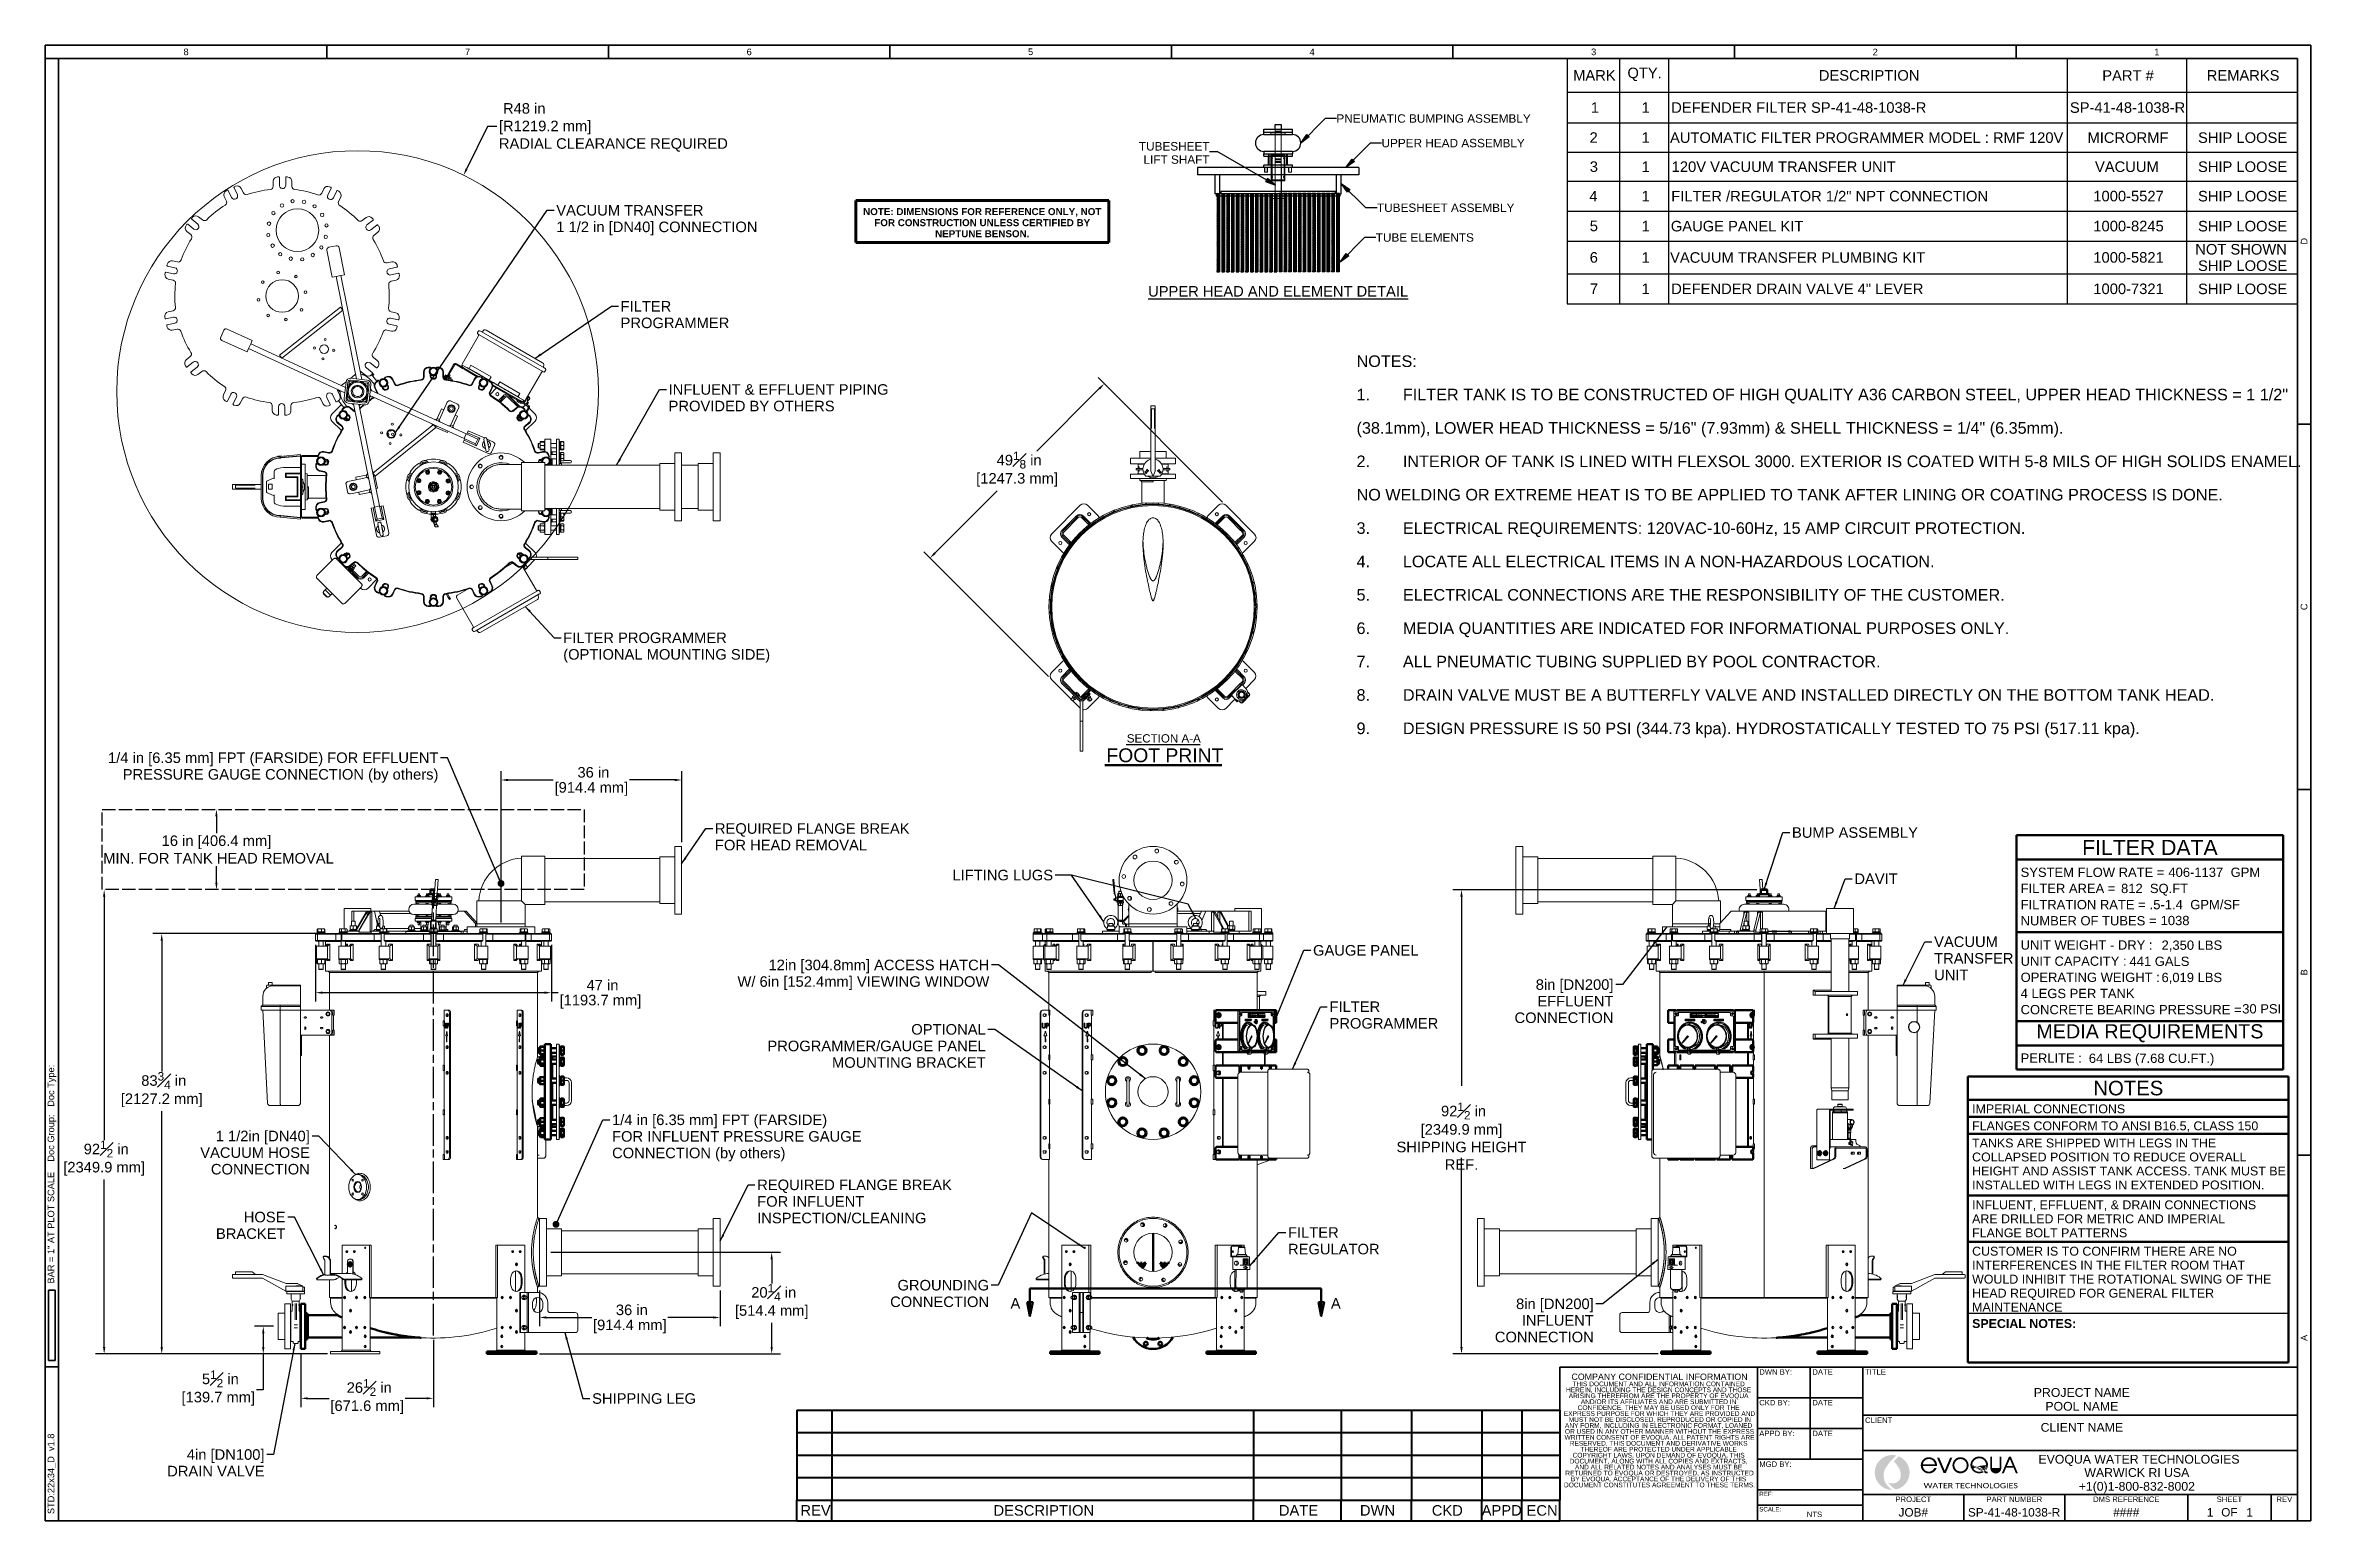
# Model space of a CAD drawing. Header units: inches. Extents: x 17 to 469, y 7 to 301.
import ezdxf
from ezdxf.enums import TextEntityAlignment as Align

# ---------------------------------------------------------------- set-up
doc = ezdxf.new("R2010")
doc.units = ezdxf.units.IN
doc.header["$LTSCALE"] = 14
doc.header["$MEASUREMENT"] = 0
for name, pattern in [('CHAIN', [0.7087, 0.4724, -0.0591, 0.1181, -0.0591]), ('DASHED', [0.2067, 0.1654, -0.0413]), ('DASHED_SPACE', [0.2067, 0.1654, -0.0413]), ('DOUBLE_DASH_CHAIN', [1.2403, 0.6614, -0.0827, 0.1654, -0.0827, 0.1654, -0.0827]), ('HIDD1', [0.09713, 0.064753, -0.032377])]:
    doc.linetypes.add(name, pattern=pattern)
doc.layers.get('0').update_dxf_attribs({"lineweight": 25})
for name, color, linetype, lineweight in [('Border', 7, 'Continuous', 35), ('Dimension (ANSI)', 7, 'Continuous', 25), ('Hatch', 7, 'Continuous', 18), ('Hatch (ANSI)', 7, 'Continuous', 18), ('Hidden', 7, 'DASHED', 18), ('Section Line', 7, 'DOUBLE_DASH_CHAIN', 50), ('Sketch Geometry (ANSI)', 7, 'Continuous', 25), ('Sketch Geometry(MEMCOR)', 7, 'Continuous', 50), ('Symbol', 7, 'Continuous', 25), ('Symbol (ANSI)', 7, 'Continuous', 25), ('Symbols(MEMCOR)', 7, 'Continuous', 25), ('Title', 7, 'Continuous', 35), ('Visible', 7, 'Continuous', 18), ('Visible (ANSI)', 7, 'Continuous', 50)]:
    doc.layers.add(name, color=color, linetype=linetype, lineweight=lineweight)
doc.layers.add('Brade', color=5, linetype='Continuous', lineweight=25, true_color=0x0000ff)
doc.layers.add('Centerline', color=5, linetype='CHAIN', lineweight=25, true_color=0x0000ff)
doc.styles.add('MEMCOR', font='arial.ttf')
doc.styles.add('MEMCOR Medium', font='arial.ttf')
doc.styles.add('Note Text (ANSI)', font='arial.ttf')
doc.styles.add('Standard A-B-C', font='arial.ttf')
doc.styles.add('Standard D-E', font='arial.ttf')
doc.styles.add('Standard D-E NeptuneBenson', font='arial.ttf')
doc.styles.add('Text Style175', font='arial.ttf')
doc.styles.add('Text Style176', font='arial.ttf')
doc.styles.add('Text Style238', font='arial.ttf')
doc.styles.add('Text Style326', font='arial.ttf')
doc.styles.add('Text Style347', font='arial.ttf')
doc.styles.add('Text Style5', font='arial.ttf')
doc.dimstyles.new('Default (ANSI)', dxfattribs={"dimscale": 14, "dimtxt": 0.15, "dimasz": 0.098425, "dimexe": 0.125, "dimexo": 0.0625, "dimgap": 0.031496, "dimtad": 0, "dimtih": 1, "dimtoh": 1, "dimdec": 4, "dimrnd": 1e-08, "dimzin": 3, "dimdsep": 46, "dimlunit": 5, "dimtxsty": 'MEMCOR Medium', "dimcen": 0.09, "dimdle": 0.393701, "dimclrd": 256, "dimclre": 256, "dimclrt": 256, "dimadec": 0, "dimazin": 1, "dimtfac": 0.8, "dimtofl": 0, "dimtmove": 0, "dimatfit": 3, "dimfxl": 1, "dimfrac": 1, "dimtolj": 1, "dimtzin": 4, "dimlwd": -1, "dimlwe": -1, "dimarcsym": 0})
doc.dimstyles.new('Default (ANSI)$7', dxfattribs={"dimscale": 14, "dimtxt": 0.15, "dimasz": 0.098425, "dimexe": 0.125, "dimexo": 0.0625, "dimgap": 0.031496, "dimtad": 0, "dimtih": 1, "dimtoh": 1, "dimdec": 4, "dimrnd": 1e-08, "dimzin": 3, "dimdsep": 46, "dimlunit": 5, "dimtxsty": 'MEMCOR Medium', "dimcen": 0.09, "dimdle": 0.393701, "dimclrd": 256, "dimclre": 256, "dimclrt": 256, "dimadec": 0, "dimazin": 1, "dimtfac": 0.8, "dimtofl": 0, "dimtmove": 0, "dimatfit": 3, "dimfxl": 1, "dimfrac": 1, "dimtolj": 1, "dimtzin": 4, "dimlwd": -1, "dimlwe": -1, "dimarcsym": 0})
doc.dimstyles.new('Default (ANSI)-01', dxfattribs={"dimscale": 14, "dimtxt": 0.15, "dimasz": 0.098425, "dimexe": 0.125, "dimexo": 0.0625, "dimgap": 0.031496, "dimtad": 0, "dimtih": 1, "dimtoh": 1, "dimdec": 4, "dimrnd": 1e-08, "dimzin": 3, "dimdsep": 46, "dimlunit": 5, "dimtxsty": 'MEMCOR Medium', "dimcen": 0.09, "dimdle": 0.393701, "dimclrd": 256, "dimclre": 256, "dimclrt": 256, "dimadec": 0, "dimazin": 1, "dimtfac": 0.8, "dimtofl": 0, "dimtmove": 0, "dimatfit": 3, "dimfxl": 1, "dimfrac": 1, "dimtolj": 1, "dimtzin": 4, "dimlwd": -1, "dimlwe": -1, "dimarcsym": 0})
doc.dimstyles.new('Default D-E$7', dxfattribs={"dimscale": 14, "dimtxt": 0.15, "dimasz": 0.098425, "dimexe": 0.125, "dimexo": 0.0625, "dimgap": 0.031496, "dimtad": 0, "dimtih": 1, "dimtoh": 1, "dimrnd": 1e-08, "dimzin": 4, "dimdsep": 46, "dimtxsty": 'Standard D-E', "dimcen": 0.09, "dimdle": 0.393701, "dimclrd": 256, "dimclre": 256, "dimclrt": 256, "dimadec": 0, "dimazin": 1, "dimtfac": 1, "dimtofl": 0, "dimtmove": 0, "dimatfit": 3, "dimfxl": 1, "dimtolj": 1, "dimtzin": 4, "dimlwd": -1, "dimlwe": -1, "dimarcsym": 0})
doc.dimstyles.new('in [mm] D-E NeptuneBenson$7', dxfattribs={"dimscale": 14, "dimtxt": 0.15, "dimasz": 0.098425, "dimexe": 0.125, "dimexo": 0.063, "dimgap": 0.031496, "dimtad": 0, "dimtih": 1, "dimtoh": 1, "dimdec": 4, "dimrnd": 1e-08, "dimzin": 3, "dimdsep": 46, "dimlunit": 5, "dimtxsty": 'Standard D-E', "dimcen": 0.09, "dimdle": 0.393701, "dimclrd": 256, "dimclre": 256, "dimclrt": 256, "dimadec": 1, "dimazin": 1, "dimtfac": 1, "dimtofl": 0, "dimtmove": 0, "dimatfit": 3, "dimfxl": 1, "dimfrac": 1, "dimtolj": 1, "dimtzin": 4, "dimlwd": -1, "dimlwe": -1, "dimarcsym": 0})

msp = doc.modelspace()

# ---------------------------------------------------------------- texts
at = {"layer": 'Symbol', "attachment_point": 7}
for s, insert, char_height, style in [('SECTION A-A', (233.045855, 162.043913), 1.65199994, 'Text Style347'), ('FOOT PRINT', (228.987128, 158.111655), 2.7559055, 'Text Style326')]:
    msp.add_mtext(s, dxfattribs=dict(at, insert=insert, char_height=char_height, style=style))
at = {"layer": 'Symbol', "insert": (365.612733, 145.180507), "char_height": 2.10000007, "width": 25.11356797, "attachment_point": 1, "style": 'Standard D-E'}
msp.add_mtext('\\fArial|b0|i0;BUMP ASSEMBLY', dxfattribs=at)
at = {"layer": 'Symbol', "insert": (205.597376, 54.978528), "char_height": 2.10000007, "width": 19.72591614, "attachment_point": 3, "line_spacing_factor": 0.944221, "style": 'Standard D-E'}
msp.add_mtext('\\fArial|b0|i0;GROUNDING\\P\\fArial|b0|i0;CONNECTION', dxfattribs=at)
at = {"layer": 'Symbol (ANSI)'}
for s, insert, char_height, width, attachment_point, line_spacing_factor, style in [('\\fArial|b0|i0;VACUUM TRANSFER\\P\\fArial|b0|i0;1 1/2 in [DN40] CONNECTION', (119.337086, 269.17645), 2.10000007, 40.10488067, 1, 0.944221, 'Standard D-E'), ('\\fArial|b0|i0;FILTER\\P\\fArial|b0|i0;PROGRAMMER', (132.155145, 250.04489), 2.10000007, 21.68346202, 1, 0.944221, 'MEMCOR Medium'), ('\\fArial|b0|i0;\\H2.3100;NOTES:\\P\\fArial|b0|i0;\\H2.3100;1.^I\\fArial|b0|i0;\\H2.3100;FILTER TANK IS TO BE CONSTRUCTED OF HIGH QUALITY A36 CARBON STEEL, UPPER HEAD THICKNESS = 1 1/2" \\P(38.1mm), LOWER HEAD THICKNESS = 5/16" (7.93mm) & SHELL THICKNESS = 1/4" (6.35mm).\\P\\fArial|b0|i0;\\H2.3100;2.^I\\fArial|b0|i0;\\H2.3100;INTERIOR OF TANK IS LINED WITH FLEXSOL 3000. EXTERIOR IS COATED WITH 5-8 MILS OF HIGH SOLIDS ENAMEL. \\PNO WELDING OR EXTREME HEAT IS TO BE APPLIED TO TANK AFTER LINING OR COATING PROCESS IS DONE.\\P\\fArial|b0|i0;\\H2.3100;3.^I\\fArial|b0|i0;\\H2.3100;ELECTRICAL REQUIREMENTS: 120VAC-10-60Hz, 15 AMP CIRCUIT PROTECTION.\\P\\fArial|b0|i0;\\H2.3100;4.^I\\fArial|b0|i0;\\H2.3100;LOCATE ALL ELECTRICAL ITEMS IN A NON-HAZARDOUS LOCATION.\\P\\fArial|b0|i0;\\H2.3100;5.^I\\fArial|b0|i0;\\H2.3100;ELECTRICAL CONNECTIONS ARE THE RESPONSIBILITY OF THE CUSTOMER.\\P\\fArial|b0|i0;\\H2.3100;6.^I\\fArial|b0|i0;\\H2.3100;MEDIA QUANTITIES ARE INDICATED FOR INFORMATIONAL PURPOSES ONLY.\\P\\fArial|b0|i0;\\H2.3100;7.^I\\fArial|b0|i0;\\H2.3100;ALL PNEUMATIC TUBING SUPPLIED BY POOL CONTRACTOR.\\P\\fArial|b0|i0;\\H2.3100;8.^I\\fArial|b0|i0;\\H2.3100;DRAIN VALVE MUST BE A BUTTERFLY VALVE AND INSTALLED DIRECTLY ON THE BOTTOM TANK HEAD.\\P\\fArial|b0|i0;\\H2.3100;9.^I\\fArial|b0|i0;\\H2.3100;DESIGN PRESSURE IS 50 PSI (344.73 kpa). HYDROSTATICALLY TESTED TO 75 PSI (517.11 kpa).', (278.833371, 239.211205), 2.309999926, 189.18132586, 1, 1.727336, 'Standard D-E NeptuneBenson'), ('\\fArial|b0|i0;INFLUENT & EFFLUENT PIPING\\P\\fArial|b0|i0;PROVIDED BY OTHERS', (141.720673, 233.473107), 2.10000007, 43.85670902, 1, 0.944221, 'MEMCOR Medium'), ('\\fArial|b0|i0;FILTER PROGRAMMER\\P\\fArial|b0|i0;(OPTIONAL MOUNTING SIDE)', (120.72428, 183.988794), 2.10000007, 41.24291488, 1, 0.944221, 'MEMCOR Medium'), ('\\fArial|b0|i0;1/4 in [6.35 mm] FPT (FARSIDE) FOR EFFLUENT\\P\\fArial|b0|i0;PRESSURE GAUGE CONNECTION (by others)\\P', (95.849276, 160.084694), 2.10000007, 65.85869226, 3, 0.944221, 'MEMCOR Medium'), ('\\fArial|b0|i0;REQUIRED FLANGE BREAK\\P\\fArial|b0|i0;FOR HEAD REMOVAL', (150.956312, 145.982086), 2.10000007, 38.80838747, 1, 0.944221, 'MEMCOR Medium'), ('\\fArial|b0|i0;VACUUM\\P\\fArial|b0|i0;TRANSFER\\P\\fArial|b0|i0;UNIT', (393.947892, 123.417947), 2.10000007, 15.81562617, 1, 0.944221, 'MEMCOR Medium'), ('\\fArial|b0|i0;12in [304.8mm] ACCESS HATCH\\P\\fArial|b0|i0;W/ 6in [152.4mm] VIEWING WINDOW', (205.652572, 118.78983), 2.10000007, 50.2015264, 3, 0.944221, 'MEMCOR Medium'), ('\\fArial|b0|i0;8in [DN200] \\P\\fArial|b0|i0;EFFLUENT\\P\\fArial|b0|i0;CONNECTION', (330.040799, 114.882606), 2.10000007, 19.72591614, 3, 0.944221, 'MEMCOR Medium'), ('\\fArial|b0|i0;FILTER\\P\\fArial|b0|i0;PROGRAMMER', (273.449813, 110.466862), 2.10000007, 21.68346202, 1, 0.944221, 'MEMCOR Medium'), ('\\fArial|b0|i0;OPTIONAL\\P\\fArial|b0|i0;PROGRAMMER/GAUGE PANEL\\P\\fArial|b0|i0;MOUNTING BRACKET', (204.928759, 105.956838), 2.10000007, 43.53498662, 3, 0.944221, 'MEMCOR Medium'), ('\\fArial|b0|i0;1/4 in [6.35 mm] FPT (FARSIDE) \\P\\fArial|b0|i0;FOR INFLUENT PRESSURE GAUGE \\P\\fArial|b0|i0;CONNECTION (by others)', (130.45743, 87.937633), 2.10000007, 50.54405918, 1, 0.944221, 'MEMCOR Medium'), ('\\fArial|b0|i0;1 1/2in [DN40] \\P\\fArial|b0|i0;VACUUM HOSE\\P\\fArial|b0|i0;CONNECTION', (70.220357, 84.702974), 2.10000007, 21.84832472, 3, 0.944221, 'Standard D-E'), ('\\fArial|b0|i0;REQUIRED FLANGE BREAK\\P\\fArial|b0|i0;FOR INFLUENT\\P\\fArial|b0|i0;INSPECTION/CLEANING', (159.381033, 74.974579), 2.10000007, 38.80838747, 1, 0.944221, 'MEMCOR Medium'), ('\\fArial|b0|i0;HOSE\\P\\fArial|b0|i0;BRACKET', (65.362751, 68.554082), 2.10000007, 13.86128148, 3, 0.944221, 'MEMCOR Medium'), ('\\fArial|b0|i0;FILTER\\P\\fArial|b0|i0;REGULATOR', (265.176562, 65.478579), 2.10000007, 18.26135774, 1, 0.944221, 'MEMCOR Medium'), ('\\fArial|b0|i0;8in [DN200]\\P\\fArial|b0|i0;INFLUENT\\P\\fArial|b0|i0;CONNECTION', (326.116795, 51.262794), 2.10000007, 19.72591614, 3, 0.944221, 'MEMCOR Medium'), ('\\fArial|b0|i0;4in [DN100]\\P\\fArial|b0|i0;DRAIN VALVE', (61.190847, 21.23743), 2.10000007, 19.40579433, 3, 0.944221, 'MEMCOR Medium')]:
    msp.add_mtext(s, dxfattribs=dict(at, insert=insert, char_height=char_height, width=width, attachment_point=attachment_point, line_spacing_factor=line_spacing_factor, style=style))
at = {"layer": 'Symbol (ANSI)', "char_height": 2.10000007, "style": 'MEMCOR Medium'}
for s, insert, width, attachment_point in [('\\fArial|b0|i0;LIFTING LUGS', (218.349927, 136.701286), 20.05244034, 3), ('\\fArial|b0|i0;DAVIT', (378.054037, 135.967037), 8.64169288, 1), ('\\fArial|b0|i0;GAUGE PANEL', (270.163166, 121.707055), 21.03681602, 1), ('\\fArial|b0|i0;SHIPPING LEG', (126.481379, 32.396051), 20.70868991, 1)]:
    msp.add_mtext(s, dxfattribs=dict(at, insert=insert, width=width, attachment_point=attachment_point))

# ---------------------------------------------------------------- blocks, each defined once
blk = doc.blocks.new('Borders 22x34_D')
at = {"layer": 'Border'}
for p, q in [((33.5, 21.5), (1.25, 21.5)), ((1.25, 21.5), (1.25, 0.5)), ((33.312, 21.312), (1.25, 21.312)), ((1.437, 0.5), (1.437, 21.312)), ((5.258, 21.5), (5.258, 21.312)), ((9.266, 21.5), (9.266, 21.312)), ((13.273, 21.5), (13.273, 21.312)), ((17.281, 21.5), (17.281, 21.312)), ((21.289, 21.5), (21.289, 21.312)), ((25.297, 21.5), (25.297, 21.312)), ((29.305, 21.5), (29.305, 21.312)), ((33.312, 0.5), (33.312, 21.312)), ((33.5, 0.5), (33.5, 21.5)), ((33.312, 16.109), (33.5, 16.109)), ((33.312, 10.906), (33.5, 10.906)), ((33.312, 5.703), (33.5, 5.703)), ((1.391, 3.781), (1.297, 3.781)), ((1.297, 3.781), (1.297, 2.781)), ((1.391, 2.781), (1.391, 3.781)), ((1.25, 2.688), (1.437, 2.688)), ((1.297, 2.781), (1.391, 2.781)), ((1.25, 0.5), (33.5, 0.5)), ((1.25, 0.5), (7.811, 0.5))]:
    blk.add_line(p, q, dxfattribs=at)
at = {"layer": 'Border', "char_height": 0.094, "attachment_point": 5, "style": 'Standard A-B-C'}
for s, insert in [('\\fArial|b0|i0;\\H0.0940;8', (3.254, 21.406)), ('\\fArial|b0|i0;\\H0.0940;7', (7.262, 21.407)), ('\\fArial|b0|i0;\\H0.0940;6', (11.27, 21.406)), ('\\fArial|b0|i0;\\H0.0940;5', (15.277, 21.407)), ('\\fArial|b0|i0;\\H0.0940;4', (19.285, 21.406)), ('\\fArial|b0|i0;\\H0.0940;3', (23.293, 21.406)), ('\\fArial|b0|i0;\\H0.0940;2', (27.301, 21.406)), ('\\fArial|b0|i0;\\H0.0940;1', (31.309, 21.406))]:
    blk.add_mtext(s, dxfattribs=dict(at, insert=insert))
at = {"layer": 'Border', "char_height": 0.094, "rotation": 90, "style": 'Standard A-B-C'}
for s, insert, attachment_point in [('\\fArial|b0|i0;\\H0.0940;D', (33.406, 18.711), 5), ('\\fArial|b0|i0;\\H0.0940;C', (33.406, 13.508), 5), ('\\fArial|b0|i0;\\H0.0940;B', (33.406, 8.305), 5), ('\\fArial|b0|i0;\\H0.0940;BAR = 1" AT PLOT SCALE    Doc Group:   Doc Type: ', (1.344, 3.875), 4), ('\\fArial|b0|i0;\\H0.0940;A', (33.406, 3.102), 5), ('\\fArial|b0|i0;\\H0.0940;STD:22x34_D  v1.8', (1.344, 0.594), 4)]:
    blk.add_mtext(s, dxfattribs=dict(at, insert=insert, attachment_point=attachment_point))
blk = doc.blocks.new('Title Blocks D-E')
at = {"layer": 'Hatch'}
h = blk.add_hatch(color=256, dxfattribs=at)
edge = h.paths.add_edge_path()
edge.add_arc((19.982, 9.944), 0.248, 76.679, 270.1895)
edge.add_spline(control_points=[(19.983, 9.696), (19.953, 9.717), (19.907, 9.758), (19.877, 9.809), (19.863, 9.86), (19.859, 9.914), (19.864, 9.955), (19.882, 9.997), (19.916, 10.051), (19.948, 10.092), (19.993, 10.14), (20.039, 10.185)], knot_values=[1, 1, 1, 1, 1, 2, 3, 4, 5, 6, 7, 8, 9, 9, 9, 9, 9], degree=4, periodic=0)
h = blk.add_hatch(color=256, dxfattribs=at)
edge = h.paths.add_edge_path()
edge.add_line((20.077, 10.173), (20.007, 10.102))
edge.add_spline(control_points=[(20.007, 10.102), (20.039, 10.066), (20.062, 10.032), (20.08, 10.006), (20.093, 9.983), (20.106, 9.938), (20.106, 9.885), (20.097, 9.845), (20.065, 9.813), (20.035, 9.793), (19.989, 9.788), (19.943, 9.788), (19.923, 9.803)], knot_values=[1, 1, 1, 1, 1, 2, 3, 4, 5, 6, 7, 8, 9, 10, 10, 10, 10, 10], degree=4, periodic=0)
edge.add_spline(control_points=[(19.923, 9.803), (19.945, 9.77), (19.968, 9.745), (19.996, 9.724), (20.035, 9.701)], knot_values=[1, 1, 1, 1, 1, 2, 2, 2, 2, 2], degree=4, periodic=0)
edge.add_arc((19.982, 9.944), 0.248, 282.2596, 427.5742)
h = blk.add_hatch(color=256, dxfattribs=at)
edge = h.paths.add_edge_path(flags=0)
edge.add_arc((20.505, 10.051), 0.0859, 6.7767, 173.2233)
edge.add_line((20.419, 10.061), (20.59, 10.061))
edge = h.paths.add_edge_path()
edge.add_arc((20.505, 10.046), 0.116, 354.8678, 699.9289)
edge.add_line((20.613, 10.006), (20.583, 10.006))
edge.add_arc((20.504, 10.041), 0.0853, 183.1818, 336.4721, ccw=False)
edge.add_line((20.419, 10.036), (20.62, 10.036))
blk.add_hatch(color=256, dxfattribs=at).paths.add_polyline_path([(20.839, 10.157), (20.746, 9.936), (20.714, 9.936), (20.62, 10.157), (20.651, 10.157), (20.73, 9.972), (20.808, 10.157)])
h = blk.add_hatch(color=256, dxfattribs=at)
edge = h.paths.add_edge_path(flags=0)
edge.add_arc((20.955, 10.047), 0.089, 0, 360)
edge = h.paths.add_edge_path()
edge.add_arc((20.955, 10.047), 0.115, 0, 360)
h = blk.add_hatch(color=256, dxfattribs=at)
edge = h.paths.add_edge_path(flags=0)
edge.add_spline(control_points=[(21.29, 9.982), (21.287, 9.984), (21.279, 9.99), (21.266, 10.001), (21.249, 10.013), (21.218, 10.031), (21.173, 10.034), (21.147, 10.031), (21.125, 10.026)], knot_values=[-5.525972, -5.525972, -5.525972, -5.525972, -5.525972, -5, -4, -3, -2, -1, -1, -1, -1, -1], degree=4, periodic=0)
edge.add_arc((21.221, 10.054), 0.0997, 182.5887, 196.4669, ccw=False)
edge.add_arc((21.221, 10.048), 0.0996, 0.9395, 179.0605, ccw=False)
edge.add_arc((21.221, 10.054), 0.0997, 313.5602, 357.4113, ccw=False)
edge = h.paths.add_edge_path(flags=0)
edge.add_spline(control_points=[(21.136, 10.001), (21.147, 10.007), (21.164, 10.008), (21.188, 10.008), (21.224, 9.998), (21.249, 9.984), (21.261, 9.975), (21.268, 9.969), (21.27, 9.967)], knot_values=[-5.475497, -5.475497, -5.475497, -5.475497, -5.475497, -4.475497, -3.475497, -2.475497, -1.475497, -1, -1, -1, -1, -1], degree=4, periodic=0)
edge.add_arc((21.221, 10.054), 0.0997, 211.8702, 299.6018, ccw=False)
edge = h.paths.add_edge_path()
edge.add_line((21.343, 9.955), (21.343, 9.931))
edge.add_spline(control_points=[(21.343, 9.931), (21.326, 9.931), (21.312, 9.932), (21.302, 9.94), (21.292, 9.948), (21.289, 9.951)], knot_values=[6.426385, 6.426385, 6.426385, 6.426385, 6.426385, 7.426385, 8, 8, 8, 8, 8], degree=4, periodic=0)
edge.add_arc((21.221, 10.057), 0.126, 183.1673, 302.8004, ccw=False)
edge.add_arc((21.221, 10.046), 0.126, 2.9412, 178.4354, ccw=False)
edge.add_arc((21.221, 10.057), 0.126, 314.2286, 358.2094, ccw=False)
edge.add_spline(control_points=[(21.309, 9.966), (21.311, 9.965), (21.316, 9.961), (21.322, 9.958), (21.331, 9.955), (21.343, 9.955)], knot_values=[6.5852, 6.5852, 6.5852, 6.5852, 6.5852, 7, 8, 8, 8, 8, 8], degree=4, periodic=0)
h = blk.add_hatch(color=256, dxfattribs=at)
edge = h.paths.add_edge_path()
edge.add_arc((21.457, 10.009), 0.0797, 180, 360)
edge.add_line((21.537, 10.009), (21.537, 10.168))
edge.add_line((21.537, 10.168), (21.51, 10.168))
edge.add_line((21.51, 10.168), (21.51, 10.008))
edge.add_arc((21.456, 10.008), 0.0532, -180, 0, ccw=False)
edge.add_line((21.403, 10.008), (21.403, 10.168))
edge.add_line((21.403, 10.168), (21.378, 10.168))
edge.add_line((21.378, 10.168), (21.378, 10.009))
h = blk.add_hatch(color=256, dxfattribs=at)
h.paths.add_polyline_path([(21.615, 10.036), (21.658, 10.135), (21.7, 10.036)], flags=0)
h.paths.add_polyline_path([(21.771, 9.934), (21.743, 9.934), (21.71, 10.012), (21.605, 10.012), (21.571, 9.934), (21.543, 9.934), (21.644, 10.168), (21.672, 10.168)])
at = {"layer": 'Title'}
for p, q in [((18.065, 11.445), (15.252, 11.445)), ((15.252, 11.445), (15.252, 9.258)), ((19.565, 11.445), (18.065, 11.445)), ((18.065, 11.445), (18.065, 9.258)), ((18.065, 9.258), (18.065, 11.445)), ((18.815, 11.445), (18.815, 10.133)), ((19.565, 11.445), (25.752, 11.445)), ((19.565, 9.258), (19.565, 11.445)), ((19.565, 9.258), (19.565, 11.445)), ((25.752, 11.445), (25.752, 9.258)), ((18.065, 11.008), (19.565, 11.008)), ((19.565, 10.758), (25.752, 10.758)), ((18.065, 10.57), (19.565, 10.57)), ((18.065, 10.133), (19.565, 10.133)), ((19.565, 10.258), (25.752, 10.258)), ((18.065, 9.695), (19.565, 9.695)), ((18.065, 9.477), (19.565, 9.477)), ((19.565, 9.633), (25.752, 9.633)), ((21.002, 9.633), (21.002, 9.258)), ((22.44, 9.633), (22.44, 9.258)), ((24.19, 9.633), (24.19, 9.258)), ((25.377, 9.633), (25.377, 9.258)), ((15.252, 9.258), (18.065, 9.258)), ((18.065, 9.258), (19.565, 9.258)), ((25.752, 9.258), (19.565, 9.258)), ((25.752, 9.258), (25.752, 9.258)), ((25.752, 9.258), (25.94, 9.258))]:
    blk.add_line(p, q, dxfattribs=at)
at = {"layer": 'Title', "insert": (16.67, 11.352), "char_height": 0.06, "width": 2.72591, "attachment_point": 2, "line_spacing_factor": 0.757101, "style": 'Standard A-B-C'}
blk.add_mtext('{\\H1.5x;COMPANY CONFIDENTIAL INFORMATION\\P\\H0.74444x;THIS DOCUMENT AND ALL INFORMATION CONTAINED \\H1.55017x; \\H0.64509x;HEREIN, INCLUDING THE DESIGN CONCEPTS AND THOSE \\H1.34683x; \\H0.74248x;ARISING THEREFROM ARE THE PROPERTY OF EVOQUA \\H1.34875x; \\H0.74142x;AND/OR ITS AFFILIATES AND ARE SUBMITTED IN \\H1.34874x; \\H0.74143x;CONFIDENCE. THEY MAY BE USED ONLY FOR THE \\H1.34874x; \\H0.74143x;EXPRESS PURPOSE FOR WHICH THEY ARE PROVIDED AND \\H1.34874x; \\H0.74143x;MUST NOT BE DISCLOSED, REPRODUCED OR COPIED IN \\H1.34874x; \\H0.74143x;ANY FORM, INCLUDING IN ELECTRONIC FORMAT, LOANED \\H1.34874x; \\H0.74143x;OR USED IN ANY OTHER MANNER WITHOUT THE EXPRESS \\H1.34874x; \\H0.74143x;WRITTEN CONSENT OF EVOQUA. ALL PATENT RIGHTS ARE \\H1.34874x; \\H0.74143x;RESERVED. THIS DOCUMENT AND DERIVATIVE WORKS \\H1.34874x; \\H0.74143x;THEREOF ARE PROTECTED UNDER APPLICABLE \\H1.34874x; \\H0.74143x;COPYRIGHT LAWS. UPON DEMAND OF EVOQUA, THIS \\H1.34874x; \\H0.74143x;DOCUMENT, ALONG WITH ALL COPIES AND EXTRACTS, \\H1.34874x; \\H0.74143x;AND ALL RELATED NOTES AND ANALYSES MUST BE \\H1.34874x; \\H0.74143x;RETURNED TO EVOQUA OR DESTROYED, AS INSTRUCTED \\H1.34874x; \\H0.74143x;BY EVOQUA. ACCEPTANCE OF THE DELIVERY OF THIS \\H1.34874x; \\H0.74143x;DOCUMENT CONSTITUTES AGREEMENT TO THESE TERMS\\H1.01493x;.\\H1.3289x; }', dxfattribs=at)
at = {"layer": 'Title'}
for s, insert, char_height, attachment_point, style in [('\\fArial|b0|i0;\\H0.0780;DWN BY:', (18.09, 11.414), 0.078, 1, 'Standard A-B-C'), ('\\fArial|b0|i0;\\H0.0780;DATE', (18.846, 11.414), 0.078, 1, 'Standard A-B-C'), ('\\fArial|b0|i0;\\H0.0780;TITLE', (19.596, 11.414), 0.078, 1, 'Standard A-B-C'), ('\\fArial|b0|i0;\\H0.0780;CKD BY:', (18.09, 10.977), 0.078, 1, 'Standard A-B-C'), ('\\fArial|b0|i0;\\H0.0780;DATE', (18.846, 10.977), 0.078, 1, 'Standard A-B-C'), ('\\fArial|b0|i0;\\H0.0780;CLIENT', (19.596, 10.727), 0.078, 1, 'Standard A-B-C'), ('\\fArial|b0|i0;\\H0.0780;DATE', (18.846, 10.539), 0.078, 1, 'Standard A-B-C'), ('\\fArial|b0|i0;\\H0.0780;MGD BY:', (18.09, 10.102), 0.078, 1, 'Standard A-B-C'), ('\\fArial|b0|i0;\\H0.1250;EVOQUA WATER TECHNOLOGIES', (22.065, 10.195), 0.125, 1, 'Standard A-B-C'), ('\\fCalibri|b0|i0;\\W1.20;\\H0.0750;WATER TECHNOLOGIES', (21.772, 9.795), 0.075, 3, 'Standard D-E'), ('\\fArial|b0|i0;\\H0.0630;SCALE:', (18.09, 9.452), 0.063, 1, 'Standard A-B-C'), ('\\fArial|b0|i0;\\H0.0630;REF:', (18.09, 9.67), 0.063, 1, 'Standard A-B-C'), ('\\fArial|b0|i0;\\H0.0780;PROJECT', (20.283, 9.602), 0.078, 2, 'Standard A-B-C'), ('\\fArial|b0|i0;\\H0.0780;PART NUMBER', (21.721, 9.602), 0.078, 2, 'Standard A-B-C'), ('\\fArial|b0|i0;\\H0.0780;DMS REFERENCE', (23.315, 9.602), 0.078, 2, 'Standard A-B-C'), ('\\fArial|b0|i0;\\H0.0780;SHEET', (24.783, 9.602), 0.078, 2, 'Standard A-B-C'), ('\\fArial|b0|i0;\\H0.1200;OF', (24.783, 9.377), 0.12, 5, 'Standard A-B-C'), ('\\fArial|b0|i0;\\H0.0780;REV', (25.565, 9.602), 0.078, 2, 'Standard A-B-C')]:
    blk.add_mtext(s, dxfattribs=dict(at, insert=insert, char_height=char_height, attachment_point=attachment_point, style=style))
at = {"layer": 'Title', "style": 'Standard A-B-C'}
for s, insert, char_height, attachment_point, line_spacing_factor in [('\\fArial|b0|i0;\\H0.1250;\\P\\fArial|b0|i0;\\H0.1250; PROJECT NAME\\P\\fArial|b0|i0;\\H0.1250; POOL NAME', (22.658, 11.082), 0.125, 5, 0.944221), ('\\fArial|b0|i0;\\H0.1250; CLIENT NAME\\P\\fArial|b0|i0;\\H0.1250; ', (22.658, 10.487), 0.125, 5, 0.944221), ('\\fArial|b0|i0;\\H0.0780;APPD BY:\\P', (18.09, 10.539), 0.078, 1, 3.028468), ('\\fArial|b0|i0;\\H0.1250;WARWICK RI USA\\P\\fArial|b0|i0;\\H0.1250;+1(0)1-800-832-8002', (23.465, 10.006), 0.125, 2, 0.944221)]:
    blk.add_mtext(s, dxfattribs=dict(at, insert=insert, char_height=char_height, attachment_point=attachment_point, line_spacing_factor=line_spacing_factor))
at = {"layer": 'Title'}
for tag, height, style, p in [('DESIGNER', 0.094, 'Text Style175', (18.44, 11.141)), ('CREATION_DATE', 0.094, 'Text Style175', (19.19, 11.141)), ('CHECKED_BY', 0.094, 'Text Style175', (18.44, 10.703)), ('CHECKED_DATE', 0.094, 'Text Style175', (19.19, 10.703)), ('ENG_APPROVED_BY', 0.094, 'Text Style175', (18.44, 10.266)), ('ENG_APPROVAL_DATE', 0.094, 'Text Style175', (19.19, 10.266)), ('MANAGER', 0.094, 'Text Style175', (18.815, 9.828)), ('REVISION_NUMBER', 0.12, 'Text Style5', (25.565, 9.377))]:
    blk.add_attdef(tag, text='', height=height, dxfattribs=dict(at, style=style)).set_placement(p, align=Align.MIDDLE_CENTER)
at = {"layer": 'Title', "style": 'Text Style176'}
blk.add_attdef('!Reference', text='', height=0.078, dxfattribs=at).set_placement((18.877, 9.527), align=Align.BOTTOM_CENTER)
at = {"layer": 'Title'}
for tag, p, height, style in [('Scale_1_001', (18.767, 9.309), 0.078, 'Text Style176'), ('PROJECT_001', (20.073, 9.317), 0.12, 'Text Style5'), ('PART_NUMBER_001', (21.061, 9.317), 0.12, 'Text Style5'), ('@DMS_Reference_001', (23.128, 9.317), 0.12, 'Text Style5'), ('Sheet_Number_001', (24.462, 9.317), 0.12, 'Text Style5'), ('Number_of_sheets_001', (25.023, 9.314), 0.125, 'Text Style238')]:
    blk.add_attdef(tag, p, '', height=height, dxfattribs=dict(at, style=style))
blk = doc.blocks.new('NOTES')
at = {"layer": 'Sketch Geometry (ANSI)'}
blk.add_line((-2.075, -1.21), (2.075, -1.21), dxfattribs=at)
at = {"layer": 'Sketch Geometry(MEMCOR)'}
for p, q in [((-2.075, 1.85), (2.075, 1.85)), ((-2.075, -1.85), (-2.075, 1.85)), ((2.075, 1.85), (2.075, -1.85)), ((-2.075, 1.55), (2.075, 1.55)), ((-2.075, 1.33), (2.075, 1.33)), ((-2.075, 1.11), (2.075, 1.11)), ((-2.075, 1.11), (2.075, 1.11)), ((-2.075, 0.31), (2.075, 0.31)), ((-2.075, -0.29), (2.075, -0.29)), ((2.075, -1.85), (-2.075, -1.85))]:
    blk.add_line(p, q, dxfattribs=at)
at = {"layer": 'Symbols(MEMCOR)', "color": 7, "style": 'MEMCOR'}
for s, insert, char_height, attachment_point in [('\\fArial|b0|i0;\\H0.1880;NOTES', (0, 1.7), 0.188, 5), ('\\fArial|b0|i0;IMPERIAL CONNECTIONS', (-2.022, 1.49), 0.11497, 1), ('\\fArial|b1|i0;\\H0.1150;SPECIAL NOTES:', (-2.022, -1.288), 0.11497, 1)]:
    blk.add_mtext(s, dxfattribs=dict(at, insert=insert, char_height=char_height, attachment_point=attachment_point))
at = {"layer": 'Symbols(MEMCOR)', "color": 7, "insert": (-2.022, 1.27), "char_height": 0.11497, "width": 3.91379, "attachment_point": 1, "style": 'MEMCOR'}
blk.add_mtext('\\fArial|b0|i0;FLANGES CONFORM TO ANSI B16.5, CLASS 150', dxfattribs=at)
at = {"layer": 'Symbols(MEMCOR)', "color": 7, "char_height": 0.114972, "attachment_point": 1, "line_spacing_factor": 0.944221, "style": 'MEMCOR'}
for s, insert, width in [('\\fArial|b0|i0;TANKS ARE SHIPPED WITH LEGS IN THE COLLAPSED POSITION TO REDUCE OVERALL HEIGHT AND ASSIST TANK ACCESS. TANK MUST BE INSTALLED WITH LEGS IN EXTENDED POSITION.', (-2.022, 1.048), 4.12515), ('\\fArial|b0|i0;INFLUENT, EFFLUENT, & DRAIN CONNECTIONS ARE DRILLED FOR METRIC AND IMPERIAL FLANGE BOLT PATTERNS', (-2.022, 0.248), 3.92382), ('\\fArial|b0|i0;CUSTOMER IS TO CONFIRM THERE ARE NO INTERFERENCES IN THE FILTER ROOM THAT WOULD INHIBIT THE ROTATIONAL SWING OF THE HEAD REQUIRED FOR GENERAL FILTER MAINTENANCE', (-2.022, -0.352), 4.08313)]:
    blk.add_mtext(s, dxfattribs=dict(at, insert=insert, width=width))
at = {"layer": 'Symbols(MEMCOR)', "color": 7, "style": 'MEMCOR'}
for tag, p in [('@Special_Notes', (-2.022, -1.483)), ('@Special_Notes1', (-2.022, -1.677))]:
    blk.add_attdef(tag, text='', height=0.115, dxfattribs=at).set_placement(p, align=Align.TOP_LEFT)
blk = doc.blocks.new('UPPER HEAD ADN ELEMENT DETAIL')
at = {"layer": 'Hatch (ANSI)'}
for points in [[(0.08, 0.372), (0.133, 0.425), (0.124, 0.433)], [(0.08, 0.372), (0.141, 0.416), (0.133, 0.425)], [(0.445, 0.258), (0.401, 0.197), (0.454, 0.249)], [(0.454, 0.249), (0.401, 0.197), (0.462, 0.24)], [(-0.163, 0.108), (-0.17, 0.097), (-0.099, 0.071)], [(-0.157, 0.119), (-0.163, 0.108), (-0.099, 0.071)], [(0.43, 0.041), (0.369, 0.085), (0.422, 0.032)], [(0.422, 0.032), (0.369, 0.085), (0.413, 0.023)], [(0.404, -0.414), (0.361, -0.475), (0.413, -0.423)], [(0.413, -0.423), (0.361, -0.475), (0.422, -0.432)]]:
    blk.add_hatch(color=256, dxfattribs=at).paths.add_polyline_path(points)
for p, q in [((-0.102, 0.504), (-0.06, 0.504)), ((-0.102, 0.47), (-0.102, 0.504)), ((-0.06, 0.504), (-0.06, 0.47)), ((-0.183, 0.47), (0.021, 0.47)), ((-0.183, 0.449), (-0.183, 0.47)), ((-0.183, 0.449), (0.021, 0.449)), ((-0.183, 0.432), (-0.183, 0.449)), ((-0.183, 0.432), (0.021, 0.432)), ((0.021, 0.449), (0.021, 0.47)), ((0.021, 0.432), (0.021, 0.449)), ((0.493, 0.197), (-0.655, 0.197)), ((-0.655, 0.197), (-0.655, 0.146)), ((-0.183, 0.313), (-0.183, 0.296)), ((-0.183, 0.313), (0.021, 0.313)), ((-0.183, 0.296), (0.021, 0.296)), ((-0.183, 0.279), (-0.183, 0.296)), ((-0.183, 0.279), (0.021, 0.279)), ((0.021, 0.214), (-0.183, 0.214)), ((-0.183, 0.197), (-0.183, 0.214)), ((-0.149, 0.214), (-0.149, 0.279)), ((-0.013, 0.214), (-0.013, 0.279)), ((0.021, 0.313), (0.021, 0.296)), ((0.021, 0.279), (0.021, 0.296)), ((0.021, 0.197), (0.021, 0.214)), ((0.401, 0.197), (0.027, 0.197)), ((0.493, 0.197), (0.493, 0.146)), ((0.493, 0.146), (-0.655, 0.146)), ((-0.532, 0.146), (-0.532, 0.01)), ((-0.498, 0.01), (-0.532, 0.01)), ((-0.523, 0.01), (-0.523, -0.007)), ((-0.498, 0.146), (-0.498, 0.01)), ((0.335, 0.01), (-0.498, 0.01)), ((0.327, 0.027), (-0.489, 0.027)), ((-0.489, 0.027), (-0.489, 0.01)), ((0.327, 0.01), (0.327, 0.027)), ((0.335, 0.01), (0.335, 0.146)), ((0.335, 0.01), (0.369, 0.01)), ((0.361, -0.007), (0.361, 0.01)), ((0.369, 0.01), (0.369, 0.146)), ((0.361, -0.007), (-0.523, -0.007))]:
    blk.add_line(p, q)
for centre, start, end in [((-0.183, 0.372), 90, 270), ((0.021, 0.372), 270, 90)]:
    blk.add_arc(centre, 0.0595, start, end)
at = {"layer": 'Brade', "lineweight": 25}
for p, q in [((-0.518, 0.012), (-0.495, 0.012)), ((-0.518, 0.01), (-0.518, 0.012)), ((-0.516, 0.01), (-0.516, 0.011)), ((-0.516, 0.011), (-0.497, 0.011)), ((-0.516, 0.01), (-0.497, 0.01)), ((-0.516, 0.01), (-0.497, 0.01)), ((-0.515, 0.01), (-0.515, -0.538)), ((-0.515, 0.01), (-0.515, -0.019)), ((-0.515, 0.008), (-0.515, 0.01)), ((-0.515, 0.01), (-0.497, 0.01)), ((-0.515, 0.008), (-0.498, 0.008)), ((-0.515, 0.008), (-0.498, 0.008)), ((-0.515, 0.007), (-0.498, 0.007)), ((-0.515, 0.005), (-0.498, 0.005)), ((-0.515, 0.004), (-0.498, 0.004)), ((-0.515, 0.002), (-0.498, 0.002)), ((-0.515, 0.001), (-0.498, 0.001)), ((-0.498, 0.01), (-0.498, -0.018)), ((-0.498, 0.008), (-0.498, 0.01)), ((-0.497, 0.01), (-0.497, 0.011)), ((-0.497, 0.01), (-0.497, -0.538)), ((-0.495, 0.01), (-0.495, 0.012)), ((-0.484, 0.012), (-0.461, 0.012)), ((-0.484, 0.01), (-0.484, 0.012)), ((-0.482, 0.01), (-0.482, 0.011)), ((-0.482, 0.011), (-0.463, 0.011)), ((-0.482, 0.01), (-0.463, 0.01)), ((-0.482, 0.01), (-0.463, 0.01)), ((-0.481, 0.01), (-0.481, -0.538)), ((-0.481, 0.01), (-0.481, -0.019)), ((-0.481, 0.008), (-0.481, 0.01)), ((-0.481, 0.01), (-0.463, 0.01)), ((-0.481, 0.008), (-0.464, 0.008)), ((-0.481, 0.008), (-0.464, 0.008)), ((-0.481, 0.007), (-0.464, 0.007)), ((-0.481, 0.005), (-0.464, 0.005)), ((-0.481, 0.004), (-0.464, 0.004)), ((-0.481, 0.002), (-0.464, 0.002)), ((-0.481, 0.001), (-0.464, 0.001)), ((-0.464, 0.01), (-0.464, -0.018)), ((-0.464, 0.008), (-0.464, 0.01)), ((-0.463, 0.01), (-0.463, 0.011)), ((-0.463, 0.01), (-0.463, -0.538)), ((-0.461, 0.01), (-0.461, 0.012)), ((-0.45, 0.012), (-0.427, 0.012)), ((-0.45, 0.01), (-0.45, 0.012)), ((-0.448, 0.01), (-0.448, 0.011)), ((-0.448, 0.011), (-0.429, 0.011)), ((-0.448, 0.01), (-0.429, 0.01)), ((-0.448, 0.01), (-0.429, 0.01)), ((-0.447, 0.01), (-0.447, -0.538)), ((-0.447, 0.01), (-0.447, -0.019)), ((-0.447, 0.008), (-0.447, 0.01)), ((-0.447, 0.01), (-0.429, 0.01)), ((-0.447, 0.008), (-0.43, 0.008)), ((-0.447, 0.008), (-0.43, 0.008)), ((-0.447, 0.007), (-0.43, 0.007)), ((-0.447, 0.005), (-0.43, 0.005)), ((-0.447, 0.004), (-0.43, 0.004)), ((-0.447, 0.002), (-0.43, 0.002)), ((-0.447, 0.001), (-0.43, 0.001)), ((-0.43, 0.01), (-0.43, -0.018)), ((-0.43, 0.008), (-0.43, 0.01)), ((-0.429, 0.01), (-0.429, 0.011)), ((-0.429, 0.01), (-0.429, -0.538)), ((-0.427, 0.01), (-0.427, 0.012)), ((-0.416, 0.012), (-0.393, 0.012)), ((-0.416, 0.01), (-0.416, 0.012)), ((-0.416, 0.01), (-0.416, 0.012)), ((-0.414, 0.01), (-0.414, 0.011)), ((-0.414, 0.011), (-0.395, 0.011)), ((-0.414, 0.01), (-0.395, 0.01)), ((-0.414, 0.01), (-0.395, 0.01)), ((-0.413, 0.01), (-0.413, -0.538)), ((-0.413, 0.01), (-0.413, -0.019)), ((-0.413, 0.008), (-0.413, 0.01)), ((-0.413, 0.01), (-0.395, 0.01)), ((-0.413, 0.008), (-0.396, 0.008)), ((-0.413, 0.008), (-0.396, 0.008)), ((-0.413, 0.007), (-0.396, 0.007)), ((-0.413, 0.005), (-0.396, 0.005)), ((-0.413, 0.004), (-0.396, 0.004)), ((-0.413, 0.002), (-0.396, 0.002)), ((-0.413, 0.001), (-0.396, 0.001)), ((-0.396, 0.01), (-0.396, -0.018)), ((-0.396, 0.008), (-0.396, 0.01)), ((-0.395, 0.01), (-0.395, 0.011)), ((-0.395, 0.01), (-0.395, -0.538)), ((-0.393, 0.01), (-0.393, 0.012)), ((-0.382, 0.012), (-0.359, 0.012)), ((-0.382, 0.01), (-0.382, 0.012)), ((-0.38, 0.01), (-0.38, 0.011)), ((-0.38, 0.011), (-0.361, 0.011)), ((-0.38, 0.01), (-0.361, 0.01)), ((-0.38, 0.01), (-0.361, 0.01)), ((-0.379, 0.01), (-0.379, -0.538)), ((-0.379, 0.01), (-0.379, -0.019)), ((-0.379, 0.008), (-0.379, 0.01)), ((-0.379, 0.01), (-0.361, 0.01)), ((-0.379, 0.008), (-0.362, 0.008)), ((-0.379, 0.008), (-0.362, 0.008)), ((-0.379, 0.007), (-0.362, 0.007)), ((-0.379, 0.005), (-0.362, 0.005)), ((-0.379, 0.004), (-0.362, 0.004)), ((-0.379, 0.002), (-0.362, 0.002)), ((-0.379, 0.001), (-0.362, 0.001)), ((-0.362, 0.01), (-0.362, -0.018)), ((-0.362, 0.008), (-0.362, 0.01)), ((-0.361, 0.01), (-0.361, 0.011)), ((-0.361, 0.01), (-0.361, -0.538)), ((-0.359, 0.01), (-0.359, 0.012)), ((-0.348, 0.012), (-0.325, 0.012)), ((-0.348, 0.01), (-0.348, 0.012)), ((-0.346, 0.01), (-0.346, 0.011)), ((-0.346, 0.011), (-0.327, 0.011)), ((-0.346, 0.01), (-0.327, 0.01)), ((-0.346, 0.01), (-0.327, 0.01)), ((-0.345, 0.01), (-0.345, -0.538)), ((-0.345, 0.01), (-0.345, -0.019)), ((-0.345, 0.008), (-0.345, 0.01)), ((-0.345, 0.01), (-0.327, 0.01)), ((-0.345, 0.008), (-0.328, 0.008)), ((-0.345, 0.008), (-0.328, 0.008)), ((-0.345, 0.007), (-0.328, 0.007)), ((-0.345, 0.005), (-0.328, 0.005)), ((-0.345, 0.004), (-0.328, 0.004)), ((-0.345, 0.002), (-0.328, 0.002)), ((-0.345, 0.001), (-0.328, 0.001)), ((-0.328, 0.01), (-0.328, -0.018)), ((-0.328, 0.008), (-0.328, 0.01)), ((-0.327, 0.01), (-0.327, 0.011)), ((-0.327, 0.01), (-0.327, -0.538)), ((-0.325, 0.01), (-0.325, 0.012)), ((-0.314, 0.012), (-0.291, 0.012)), ((-0.314, 0.01), (-0.314, 0.012)), ((-0.312, 0.01), (-0.312, 0.011)), ((-0.312, 0.011), (-0.293, 0.011)), ((-0.312, 0.01), (-0.293, 0.01)), ((-0.312, 0.01), (-0.293, 0.01)), ((-0.311, 0.01), (-0.311, -0.538)), ((-0.311, 0.01), (-0.311, -0.019)), ((-0.311, 0.008), (-0.311, 0.01)), ((-0.311, 0.01), (-0.293, 0.01)), ((-0.311, 0.008), (-0.294, 0.008)), ((-0.311, 0.008), (-0.294, 0.008)), ((-0.311, 0.007), (-0.294, 0.007)), ((-0.311, 0.005), (-0.294, 0.005)), ((-0.311, 0.004), (-0.294, 0.004)), ((-0.311, 0.002), (-0.294, 0.002)), ((-0.311, 0.001), (-0.294, 0.001)), ((-0.294, 0.01), (-0.294, -0.018)), ((-0.294, 0.008), (-0.294, 0.01)), ((-0.293, 0.01), (-0.293, 0.011)), ((-0.293, 0.01), (-0.293, -0.538)), ((-0.291, 0.01), (-0.291, 0.012)), ((-0.28, 0.01), (-0.28, 0.012)), ((-0.28, 0.012), (-0.257, 0.012)), ((-0.278, 0.011), (-0.259, 0.011)), ((-0.278, 0.01), (-0.278, 0.011)), ((-0.278, 0.01), (-0.259, 0.01)), ((-0.278, 0.01), (-0.259, 0.01)), ((-0.277, 0.01), (-0.277, -0.538)), ((-0.277, 0.01), (-0.259, 0.01)), ((-0.277, 0.008), (-0.277, 0.01)), ((-0.277, 0.01), (-0.277, -0.019)), ((-0.277, 0.008), (-0.26, 0.008)), ((-0.277, 0.008), (-0.26, 0.008)), ((-0.277, 0.007), (-0.26, 0.007)), ((-0.277, 0.005), (-0.26, 0.005)), ((-0.277, 0.004), (-0.26, 0.004)), ((-0.277, 0.002), (-0.26, 0.002)), ((-0.277, 0.001), (-0.26, 0.001)), ((-0.26, 0.008), (-0.26, 0.01)), ((-0.26, 0.01), (-0.26, -0.018)), ((-0.259, 0.01), (-0.259, 0.011)), ((-0.259, 0.01), (-0.259, -0.538)), ((-0.257, 0.01), (-0.257, 0.012)), ((-0.246, 0.012), (-0.223, 0.012)), ((-0.244, 0.011), (-0.225, 0.011)), ((-0.244, 0.01), (-0.244, 0.011)), ((-0.244, 0.01), (-0.225, 0.01)), ((-0.244, 0.01), (-0.225, 0.01)), ((-0.243, 0.01), (-0.225, 0.01)), ((-0.243, 0.008), (-0.243, 0.01)), ((-0.243, 0.01), (-0.243, -0.019)), ((-0.243, 0.01), (-0.243, -0.538)), ((-0.243, 0.008), (-0.226, 0.008)), ((-0.243, 0.008), (-0.226, 0.008)), ((-0.243, 0.007), (-0.226, 0.007)), ((-0.243, 0.005), (-0.226, 0.005)), ((-0.243, 0.004), (-0.226, 0.004)), ((-0.243, 0.002), (-0.226, 0.002)), ((-0.243, 0.001), (-0.226, 0.001)), ((-0.226, 0.008), (-0.226, 0.01)), ((-0.226, 0.01), (-0.226, -0.018)), ((-0.225, 0.01), (-0.225, 0.011)), ((-0.225, 0.01), (-0.225, -0.538)), ((-0.223, 0.01), (-0.223, 0.012)), ((-0.212, 0.01), (-0.212, 0.012)), ((-0.212, 0.012), (-0.189, 0.012)), ((-0.21, 0.011), (-0.191, 0.011)), ((-0.21, 0.01), (-0.21, 0.011)), ((-0.21, 0.01), (-0.191, 0.01)), ((-0.21, 0.01), (-0.191, 0.01)), ((-0.209, 0.01), (-0.191, 0.01)), ((-0.209, 0.008), (-0.209, 0.01)), ((-0.209, 0.01), (-0.209, -0.019)), ((-0.209, 0.01), (-0.209, -0.538)), ((-0.209, 0.008), (-0.192, 0.008)), ((-0.209, 0.008), (-0.192, 0.008)), ((-0.209, 0.007), (-0.192, 0.007)), ((-0.209, 0.005), (-0.192, 0.005)), ((-0.209, 0.004), (-0.192, 0.004)), ((-0.209, 0.002), (-0.192, 0.002)), ((-0.209, 0.001), (-0.192, 0.001)), ((-0.192, 0.008), (-0.192, 0.01)), ((-0.192, 0.01), (-0.192, -0.018)), ((-0.191, 0.01), (-0.191, 0.011)), ((-0.191, 0.01), (-0.191, -0.538)), ((-0.189, 0.01), (-0.189, 0.012)), ((-0.178, 0.01), (-0.178, 0.012)), ((-0.178, 0.012), (-0.155, 0.012)), ((-0.176, 0.011), (-0.157, 0.011)), ((-0.176, 0.01), (-0.176, 0.011)), ((-0.176, 0.01), (-0.157, 0.01)), ((-0.176, 0.01), (-0.157, 0.01)), ((-0.175, 0.01), (-0.157, 0.01)), ((-0.175, 0.008), (-0.175, 0.01)), ((-0.175, 0.01), (-0.175, -0.019)), ((-0.175, 0.01), (-0.175, -0.538)), ((-0.175, 0.008), (-0.158, 0.008)), ((-0.175, 0.008), (-0.158, 0.008)), ((-0.175, 0.007), (-0.158, 0.007)), ((-0.175, 0.005), (-0.158, 0.005)), ((-0.175, 0.004), (-0.158, 0.004)), ((-0.175, 0.002), (-0.158, 0.002)), ((-0.175, 0.001), (-0.158, 0.001)), ((-0.158, 0.008), (-0.158, 0.01)), ((-0.158, 0.01), (-0.158, -0.018)), ((-0.157, 0.01), (-0.157, 0.011)), ((-0.157, 0.01), (-0.157, -0.538)), ((-0.155, 0.01), (-0.155, 0.012)), ((-0.144, 0.01), (-0.144, 0.012)), ((-0.144, 0.012), (-0.121, 0.012)), ((-0.142, 0.011), (-0.123, 0.011)), ((-0.142, 0.01), (-0.142, 0.011)), ((-0.142, 0.01), (-0.123, 0.01)), ((-0.142, 0.01), (-0.123, 0.01)), ((-0.141, 0.01), (-0.123, 0.01)), ((-0.141, 0.008), (-0.141, 0.01)), ((-0.141, 0.01), (-0.141, -0.019)), ((-0.141, 0.01), (-0.141, -0.538)), ((-0.141, 0.008), (-0.124, 0.008)), ((-0.141, 0.008), (-0.124, 0.008)), ((-0.141, 0.007), (-0.124, 0.007)), ((-0.141, 0.005), (-0.124, 0.005)), ((-0.141, 0.004), (-0.124, 0.004)), ((-0.141, 0.002), (-0.124, 0.002)), ((-0.141, 0.001), (-0.124, 0.001)), ((-0.124, 0.008), (-0.124, 0.01)), ((-0.124, 0.01), (-0.124, -0.018)), ((-0.123, 0.01), (-0.123, 0.011)), ((-0.123, 0.01), (-0.123, -0.538)), ((-0.121, 0.01), (-0.121, 0.012)), ((-0.11, 0.01), (-0.11, 0.012)), ((-0.11, 0.012), (-0.087, 0.012)), ((-0.108, 0.01), (-0.108, 0.011)), ((-0.108, 0.011), (-0.089, 0.011)), ((-0.108, 0.01), (-0.089, 0.01)), ((-0.108, 0.01), (-0.089, 0.01)), ((-0.107, 0.008), (-0.107, 0.01)), ((-0.107, 0.01), (-0.107, -0.019)), ((-0.107, 0.01), (-0.089, 0.01)), ((-0.107, 0.01), (-0.107, -0.538)), ((-0.107, 0.008), (-0.09, 0.008)), ((-0.107, 0.008), (-0.09, 0.008)), ((-0.107, 0.007), (-0.09, 0.007)), ((-0.107, 0.005), (-0.09, 0.005)), ((-0.107, 0.004), (-0.09, 0.004)), ((-0.107, 0.002), (-0.09, 0.002)), ((-0.107, 0.001), (-0.09, 0.001)), ((-0.096, 0.01), (-0.096, -0.003)), ((-0.09, 0.008), (-0.09, 0.01)), ((-0.09, 0.01), (-0.09, -0.018)), ((-0.089, 0.01), (-0.089, 0.011)), ((-0.089, 0.01), (-0.089, -0.538)), ((-0.087, 0.01), (-0.087, 0.012)), ((-0.076, 0.01), (-0.076, 0.012)), ((-0.053, 0.012), (-0.076, 0.012)), ((-0.074, 0.01), (-0.074, 0.011)), ((-0.055, 0.011), (-0.074, 0.011)), ((-0.055, 0.01), (-0.074, 0.01)), ((-0.055, 0.01), (-0.074, 0.01)), ((-0.073, 0.008), (-0.073, 0.01)), ((-0.073, 0.01), (-0.073, -0.018)), ((-0.073, 0.01), (-0.073, -0.538)), ((-0.055, 0.01), (-0.073, 0.01)), ((-0.056, 0.008), (-0.073, 0.008)), ((-0.056, 0.008), (-0.073, 0.008)), ((-0.056, 0.007), (-0.073, 0.007)), ((-0.056, 0.005), (-0.073, 0.005)), ((-0.056, 0.004), (-0.073, 0.004)), ((-0.056, 0.002), (-0.073, 0.002)), ((-0.056, 0.001), (-0.073, 0.001)), ((-0.067, 0.01), (-0.067, -0.003)), ((-0.056, 0.008), (-0.056, 0.01)), ((-0.056, 0.01), (-0.056, -0.019)), ((-0.055, 0.01), (-0.055, 0.011)), ((-0.055, 0.01), (-0.055, -0.538)), ((-0.053, 0.01), (-0.053, 0.012)), ((-0.042, 0.01), (-0.042, 0.012)), ((-0.019, 0.012), (-0.042, 0.012)), ((-0.021, 0.011), (-0.04, 0.011)), ((-0.04, 0.01), (-0.04, 0.011)), ((-0.021, 0.01), (-0.04, 0.01)), ((-0.021, 0.01), (-0.04, 0.01)), ((-0.021, 0.01), (-0.039, 0.01)), ((-0.039, 0.008), (-0.039, 0.01)), ((-0.039, 0.01), (-0.039, -0.018)), ((-0.039, 0.01), (-0.039, -0.538)), ((-0.022, 0.008), (-0.039, 0.008)), ((-0.022, 0.008), (-0.039, 0.008)), ((-0.022, 0.007), (-0.039, 0.007)), ((-0.022, 0.005), (-0.039, 0.005)), ((-0.022, 0.004), (-0.039, 0.004)), ((-0.022, 0.002), (-0.039, 0.002)), ((-0.022, 0.001), (-0.039, 0.001)), ((-0.022, 0.008), (-0.022, 0.01)), ((-0.022, 0.01), (-0.022, -0.019)), ((-0.021, 0.01), (-0.021, 0.011)), ((-0.021, 0.01), (-0.021, -0.538)), ((-0.019, 0.01), (-0.019, 0.012)), ((-0.008, 0.01), (-0.008, 0.012)), ((0.015, 0.012), (-0.008, 0.012)), ((0.013, 0.011), (-0.006, 0.011)), ((-0.006, 0.01), (-0.006, 0.011)), ((0.013, 0.01), (-0.006, 0.01)), ((0.013, 0.01), (-0.006, 0.01)), ((0.013, 0.01), (-0.005, 0.01)), ((-0.005, 0.008), (-0.005, 0.01)), ((-0.005, 0.01), (-0.005, -0.018)), ((-0.005, 0.01), (-0.005, -0.538)), ((0.012, 0.008), (-0.005, 0.008)), ((0.012, 0.008), (-0.005, 0.008)), ((0.012, 0.007), (-0.005, 0.007)), ((0.012, 0.005), (-0.005, 0.005)), ((0.012, 0.004), (-0.005, 0.004)), ((0.012, 0.002), (-0.005, 0.002)), ((0.012, 0.001), (-0.005, 0.001)), ((0.012, 0.008), (0.012, 0.01)), ((0.012, 0.01), (0.012, -0.019)), ((0.013, 0.01), (0.013, 0.011)), ((0.013, 0.01), (0.013, -0.538)), ((0.015, 0.01), (0.015, 0.012)), ((0.026, 0.01), (0.026, 0.012)), ((0.049, 0.012), (0.026, 0.012)), ((0.047, 0.011), (0.028, 0.011)), ((0.028, 0.01), (0.028, 0.011)), ((0.047, 0.01), (0.028, 0.01)), ((0.047, 0.01), (0.028, 0.01)), ((0.047, 0.01), (0.029, 0.01)), ((0.029, 0.008), (0.029, 0.01)), ((0.029, 0.01), (0.029, -0.018)), ((0.029, 0.01), (0.029, -0.538)), ((0.046, 0.008), (0.029, 0.008)), ((0.046, 0.008), (0.029, 0.008)), ((0.046, 0.007), (0.029, 0.007)), ((0.046, 0.005), (0.029, 0.005)), ((0.046, 0.004), (0.029, 0.004)), ((0.046, 0.002), (0.029, 0.002)), ((0.046, 0.001), (0.029, 0.001)), ((0.046, 0.008), (0.046, 0.01)), ((0.046, 0.01), (0.046, -0.019)), ((0.047, 0.01), (0.047, 0.011)), ((0.047, 0.01), (0.047, -0.538)), ((0.049, 0.01), (0.049, 0.012)), ((0.06, 0.01), (0.06, 0.012)), ((0.083, 0.012), (0.06, 0.012)), ((0.081, 0.011), (0.062, 0.011)), ((0.062, 0.01), (0.062, 0.011)), ((0.081, 0.01), (0.062, 0.01)), ((0.081, 0.01), (0.062, 0.01)), ((0.081, 0.01), (0.063, 0.01)), ((0.063, 0.008), (0.063, 0.01)), ((0.063, 0.01), (0.063, -0.018)), ((0.063, 0.01), (0.063, -0.538)), ((0.08, 0.008), (0.063, 0.008)), ((0.08, 0.008), (0.063, 0.008)), ((0.08, 0.007), (0.063, 0.007)), ((0.08, 0.005), (0.063, 0.005)), ((0.08, 0.004), (0.063, 0.004)), ((0.08, 0.002), (0.063, 0.002)), ((0.08, 0.001), (0.063, 0.001)), ((0.08, 0.008), (0.08, 0.01)), ((0.08, 0.01), (0.08, -0.019)), ((0.081, 0.01), (0.081, 0.011)), ((0.081, 0.01), (0.081, -0.538)), ((0.094, 0.01), (0.094, 0.012)), ((0.117, 0.012), (0.094, 0.012)), ((0.115, 0.011), (0.096, 0.011)), ((0.096, 0.01), (0.096, 0.011)), ((0.115, 0.01), (0.096, 0.01)), ((0.115, 0.01), (0.096, 0.01)), ((0.097, 0.01), (0.097, -0.538)), ((0.115, 0.01), (0.097, 0.01)), ((0.097, 0.008), (0.097, 0.01)), ((0.097, 0.01), (0.097, -0.018)), ((0.114, 0.008), (0.097, 0.008)), ((0.114, 0.008), (0.097, 0.008)), ((0.114, 0.007), (0.097, 0.007)), ((0.114, 0.005), (0.097, 0.005)), ((0.114, 0.004), (0.097, 0.004)), ((0.114, 0.002), (0.097, 0.002)), ((0.114, 0.001), (0.097, 0.001)), ((0.114, 0.008), (0.114, 0.01)), ((0.114, 0.01), (0.114, -0.019)), ((0.115, 0.01), (0.115, 0.011)), ((0.115, 0.01), (0.115, -0.538)), ((0.117, 0.01), (0.117, 0.012)), ((0.151, 0.012), (0.128, 0.012)), ((0.128, 0.01), (0.128, 0.012)), ((0.13, 0.01), (0.13, 0.011)), ((0.149, 0.011), (0.13, 0.011)), ((0.149, 0.01), (0.13, 0.01)), ((0.149, 0.01), (0.13, 0.01)), ((0.131, 0.01), (0.131, -0.538)), ((0.131, 0.01), (0.131, -0.018)), ((0.131, 0.008), (0.131, 0.01)), ((0.149, 0.01), (0.131, 0.01)), ((0.148, 0.008), (0.131, 0.008)), ((0.148, 0.008), (0.131, 0.008)), ((0.148, 0.007), (0.131, 0.007)), ((0.148, 0.005), (0.131, 0.005)), ((0.148, 0.004), (0.131, 0.004)), ((0.148, 0.002), (0.131, 0.002)), ((0.148, 0.001), (0.131, 0.001)), ((0.148, 0.01), (0.148, -0.019)), ((0.148, 0.008), (0.148, 0.01)), ((0.149, 0.01), (0.149, 0.011)), ((0.149, 0.01), (0.149, -0.538)), ((0.151, 0.01), (0.151, 0.012)), ((0.185, 0.012), (0.162, 0.012)), ((0.162, 0.01), (0.162, 0.012)), ((0.164, 0.01), (0.164, 0.011)), ((0.183, 0.011), (0.164, 0.011)), ((0.183, 0.01), (0.164, 0.01)), ((0.183, 0.01), (0.164, 0.01)), ((0.165, 0.01), (0.165, -0.538)), ((0.165, 0.01), (0.165, -0.018)), ((0.165, 0.008), (0.165, 0.01)), ((0.183, 0.01), (0.165, 0.01)), ((0.182, 0.008), (0.165, 0.008)), ((0.182, 0.008), (0.165, 0.008)), ((0.182, 0.007), (0.165, 0.007)), ((0.182, 0.005), (0.165, 0.005)), ((0.182, 0.004), (0.165, 0.004)), ((0.182, 0.002), (0.165, 0.002)), ((0.182, 0.001), (0.165, 0.001)), ((0.182, 0.01), (0.182, -0.019)), ((0.182, 0.008), (0.182, 0.01)), ((0.183, 0.01), (0.183, 0.011)), ((0.183, 0.01), (0.183, -0.538)), ((0.185, 0.01), (0.185, 0.012)), ((0.219, 0.012), (0.196, 0.012)), ((0.196, 0.01), (0.196, 0.012)), ((0.198, 0.01), (0.198, 0.011)), ((0.217, 0.011), (0.198, 0.011)), ((0.217, 0.01), (0.198, 0.01)), ((0.217, 0.01), (0.198, 0.01)), ((0.199, 0.01), (0.199, -0.538)), ((0.199, 0.01), (0.199, -0.018)), ((0.199, 0.008), (0.199, 0.01)), ((0.217, 0.01), (0.199, 0.01)), ((0.216, 0.008), (0.199, 0.008)), ((0.216, 0.008), (0.199, 0.008)), ((0.216, 0.007), (0.199, 0.007)), ((0.216, 0.005), (0.199, 0.005)), ((0.216, 0.004), (0.199, 0.004)), ((0.216, 0.002), (0.199, 0.002)), ((0.216, 0.001), (0.199, 0.001)), ((0.216, 0.01), (0.216, -0.019)), ((0.216, 0.008), (0.216, 0.01)), ((0.217, 0.01), (0.217, 0.011)), ((0.217, 0.01), (0.217, -0.538)), ((0.219, 0.01), (0.219, 0.012)), ((0.253, 0.012), (0.23, 0.012)), ((0.23, 0.01), (0.23, 0.012)), ((0.232, 0.01), (0.232, 0.011)), ((0.251, 0.011), (0.232, 0.011)), ((0.251, 0.01), (0.232, 0.01)), ((0.251, 0.01), (0.232, 0.01)), ((0.233, 0.01), (0.233, -0.538)), ((0.233, 0.01), (0.233, -0.018)), ((0.233, 0.008), (0.233, 0.01)), ((0.251, 0.01), (0.233, 0.01)), ((0.25, 0.008), (0.233, 0.008)), ((0.25, 0.008), (0.233, 0.008)), ((0.25, 0.007), (0.233, 0.007)), ((0.25, 0.005), (0.233, 0.005)), ((0.25, 0.004), (0.233, 0.004)), ((0.25, 0.002), (0.233, 0.002)), ((0.25, 0.001), (0.233, 0.001)), ((0.25, 0.01), (0.25, -0.019)), ((0.25, 0.008), (0.25, 0.01)), ((0.251, 0.01), (0.251, 0.011)), ((0.251, 0.01), (0.251, -0.538)), ((0.253, 0.01), (0.253, 0.012)), ((0.253, 0.01), (0.253, 0.012)), ((0.287, 0.012), (0.264, 0.012)), ((0.264, 0.01), (0.264, 0.012)), ((0.266, 0.01), (0.266, 0.011)), ((0.285, 0.011), (0.266, 0.011)), ((0.285, 0.01), (0.266, 0.01)), ((0.285, 0.01), (0.266, 0.01)), ((0.267, 0.008), (0.267, 0.01)), ((0.285, 0.01), (0.267, 0.01)), ((0.267, 0.01), (0.267, -0.538)), ((0.267, 0.01), (0.267, -0.018)), ((0.284, 0.008), (0.267, 0.008)), ((0.284, 0.008), (0.267, 0.008)), ((0.284, 0.007), (0.267, 0.007)), ((0.284, 0.005), (0.267, 0.005)), ((0.284, 0.004), (0.267, 0.004)), ((0.284, 0.002), (0.267, 0.002)), ((0.284, 0.001), (0.267, 0.001)), ((0.284, 0.008), (0.284, 0.01)), ((0.284, 0.01), (0.284, -0.019)), ((0.285, 0.01), (0.285, 0.011)), ((0.285, 0.01), (0.285, -0.538)), ((0.287, 0.01), (0.287, 0.012)), ((0.321, 0.012), (0.298, 0.012)), ((0.298, 0.01), (0.298, 0.012)), ((0.3, 0.01), (0.3, 0.011)), ((0.319, 0.011), (0.3, 0.011)), ((0.319, 0.01), (0.3, 0.01)), ((0.319, 0.01), (0.3, 0.01)), ((0.301, 0.01), (0.301, -0.538)), ((0.301, 0.01), (0.301, -0.018)), ((0.301, 0.008), (0.301, 0.01)), ((0.319, 0.01), (0.301, 0.01)), ((0.318, 0.008), (0.301, 0.008)), ((0.318, 0.008), (0.301, 0.008)), ((0.318, 0.007), (0.301, 0.007)), ((0.318, 0.005), (0.301, 0.005)), ((0.318, 0.004), (0.301, 0.004)), ((0.318, 0.002), (0.301, 0.002)), ((0.318, 0.001), (0.301, 0.001)), ((0.318, 0.01), (0.318, -0.019)), ((0.318, 0.008), (0.318, 0.01)), ((0.319, 0.01), (0.319, 0.011)), ((0.319, 0.01), (0.319, -0.538)), ((0.321, 0.01), (0.321, 0.012)), ((0.355, 0.012), (0.332, 0.012)), ((0.332, 0.01), (0.332, 0.012)), ((0.334, 0.01), (0.334, 0.011)), ((0.353, 0.011), (0.334, 0.011)), ((0.353, 0.01), (0.334, 0.01)), ((0.353, 0.01), (0.334, 0.01)), ((0.335, 0.01), (0.335, -0.538)), ((0.335, 0.01), (0.335, -0.018)), ((0.335, 0.008), (0.335, 0.01)), ((0.353, 0.01), (0.335, 0.01)), ((0.352, 0.008), (0.335, 0.008)), ((0.352, 0.008), (0.335, 0.008)), ((0.352, 0.007), (0.335, 0.007)), ((0.352, 0.005), (0.335, 0.005)), ((0.352, 0.004), (0.335, 0.004)), ((0.352, 0.002), (0.335, 0.002)), ((0.352, 0.001), (0.335, 0.001)), ((0.352, 0.01), (0.352, -0.019)), ((0.352, 0.008), (0.352, 0.01)), ((0.353, 0.01), (0.353, 0.011)), ((0.353, 0.01), (0.353, -0.538)), ((0.355, 0.01), (0.355, 0.012)), ((-0.515, -0.001), (-0.498, -0.001)), ((-0.515, -0.002), (-0.498, -0.002)), ((-0.515, -0.004), (-0.498, -0.004)), ((-0.515, -0.005), (-0.498, -0.005)), ((-0.515, -0.007), (-0.498, -0.007)), ((-0.515, -0.008), (-0.498, -0.008)), ((-0.515, -0.01), (-0.498, -0.01)), ((-0.515, -0.011), (-0.498, -0.011)), ((-0.515, -0.013), (-0.498, -0.013)), ((-0.515, -0.015), (-0.498, -0.015)), ((-0.515, -0.016), (-0.498, -0.016)), ((-0.515, -0.018), (-0.498, -0.018)), ((-0.481, -0.001), (-0.464, -0.001)), ((-0.481, -0.002), (-0.464, -0.002)), ((-0.481, -0.004), (-0.464, -0.004)), ((-0.481, -0.005), (-0.464, -0.005)), ((-0.481, -0.007), (-0.464, -0.007)), ((-0.481, -0.008), (-0.464, -0.008)), ((-0.481, -0.01), (-0.464, -0.01)), ((-0.481, -0.011), (-0.464, -0.011)), ((-0.481, -0.013), (-0.464, -0.013)), ((-0.481, -0.015), (-0.464, -0.015)), ((-0.481, -0.016), (-0.464, -0.016)), ((-0.481, -0.018), (-0.464, -0.018)), ((-0.447, -0.001), (-0.43, -0.001)), ((-0.447, -0.002), (-0.43, -0.002)), ((-0.447, -0.004), (-0.43, -0.004)), ((-0.447, -0.005), (-0.43, -0.005)), ((-0.447, -0.007), (-0.43, -0.007)), ((-0.447, -0.008), (-0.43, -0.008)), ((-0.447, -0.01), (-0.43, -0.01)), ((-0.447, -0.011), (-0.43, -0.011)), ((-0.447, -0.013), (-0.43, -0.013)), ((-0.447, -0.015), (-0.43, -0.015)), ((-0.447, -0.016), (-0.43, -0.016)), ((-0.447, -0.018), (-0.43, -0.018)), ((-0.413, -0.001), (-0.396, -0.001)), ((-0.413, -0.002), (-0.396, -0.002)), ((-0.413, -0.004), (-0.396, -0.004)), ((-0.413, -0.005), (-0.396, -0.005)), ((-0.413, -0.007), (-0.396, -0.007)), ((-0.413, -0.008), (-0.396, -0.008)), ((-0.413, -0.01), (-0.396, -0.01)), ((-0.413, -0.011), (-0.396, -0.011)), ((-0.413, -0.013), (-0.396, -0.013)), ((-0.413, -0.015), (-0.396, -0.015)), ((-0.413, -0.016), (-0.396, -0.016)), ((-0.413, -0.018), (-0.396, -0.018)), ((-0.379, -0.001), (-0.362, -0.001)), ((-0.379, -0.002), (-0.362, -0.002)), ((-0.379, -0.004), (-0.362, -0.004)), ((-0.379, -0.005), (-0.362, -0.005)), ((-0.379, -0.007), (-0.362, -0.007)), ((-0.379, -0.008), (-0.362, -0.008)), ((-0.379, -0.01), (-0.362, -0.01)), ((-0.379, -0.011), (-0.362, -0.011)), ((-0.379, -0.013), (-0.362, -0.013)), ((-0.379, -0.015), (-0.362, -0.015)), ((-0.379, -0.016), (-0.362, -0.016)), ((-0.379, -0.018), (-0.362, -0.018)), ((-0.345, -0.001), (-0.328, -0.001)), ((-0.345, -0.002), (-0.328, -0.002)), ((-0.345, -0.004), (-0.328, -0.004)), ((-0.345, -0.005), (-0.328, -0.005)), ((-0.345, -0.007), (-0.328, -0.007)), ((-0.345, -0.008), (-0.328, -0.008)), ((-0.345, -0.01), (-0.328, -0.01)), ((-0.345, -0.011), (-0.328, -0.011)), ((-0.345, -0.013), (-0.328, -0.013)), ((-0.345, -0.015), (-0.328, -0.015)), ((-0.345, -0.016), (-0.328, -0.016)), ((-0.345, -0.018), (-0.328, -0.018)), ((-0.311, -0.001), (-0.294, -0.001)), ((-0.311, -0.002), (-0.294, -0.002)), ((-0.311, -0.004), (-0.294, -0.004)), ((-0.311, -0.005), (-0.294, -0.005)), ((-0.311, -0.007), (-0.294, -0.007)), ((-0.311, -0.008), (-0.294, -0.008)), ((-0.311, -0.01), (-0.294, -0.01)), ((-0.311, -0.011), (-0.294, -0.011)), ((-0.311, -0.013), (-0.294, -0.013)), ((-0.311, -0.015), (-0.294, -0.015)), ((-0.311, -0.016), (-0.294, -0.016)), ((-0.311, -0.018), (-0.294, -0.018)), ((-0.311, -0.018), (-0.294, -0.026)), ((-0.277, -0.001), (-0.26, -0.001)), ((-0.277, -0.002), (-0.26, -0.002)), ((-0.277, -0.004), (-0.26, -0.004)), ((-0.277, -0.005), (-0.26, -0.005)), ((-0.277, -0.007), (-0.26, -0.007)), ((-0.277, -0.008), (-0.26, -0.008)), ((-0.277, -0.01), (-0.26, -0.01)), ((-0.277, -0.011), (-0.26, -0.011)), ((-0.277, -0.013), (-0.26, -0.013)), ((-0.277, -0.015), (-0.26, -0.015)), ((-0.277, -0.016), (-0.26, -0.016)), ((-0.277, -0.018), (-0.26, -0.026)), ((-0.277, -0.018), (-0.26, -0.018)), ((-0.243, -0.001), (-0.226, -0.001)), ((-0.243, -0.002), (-0.226, -0.002)), ((-0.243, -0.004), (-0.226, -0.004)), ((-0.243, -0.005), (-0.226, -0.005)), ((-0.243, -0.007), (-0.226, -0.007)), ((-0.243, -0.008), (-0.226, -0.008)), ((-0.243, -0.01), (-0.226, -0.01)), ((-0.243, -0.011), (-0.226, -0.011)), ((-0.243, -0.013), (-0.226, -0.013)), ((-0.243, -0.015), (-0.226, -0.015)), ((-0.243, -0.016), (-0.226, -0.016)), ((-0.243, -0.018), (-0.226, -0.026)), ((-0.243, -0.018), (-0.226, -0.018)), ((-0.209, -0.001), (-0.192, -0.001)), ((-0.209, -0.002), (-0.192, -0.002)), ((-0.209, -0.004), (-0.192, -0.004)), ((-0.209, -0.005), (-0.192, -0.005)), ((-0.209, -0.007), (-0.192, -0.007)), ((-0.209, -0.008), (-0.192, -0.008)), ((-0.209, -0.01), (-0.192, -0.01)), ((-0.209, -0.011), (-0.192, -0.011)), ((-0.209, -0.013), (-0.192, -0.013)), ((-0.209, -0.015), (-0.192, -0.015)), ((-0.209, -0.016), (-0.192, -0.016)), ((-0.209, -0.018), (-0.192, -0.026)), ((-0.209, -0.018), (-0.192, -0.018)), ((-0.175, -0.001), (-0.158, -0.001)), ((-0.175, -0.002), (-0.158, -0.002)), ((-0.175, -0.004), (-0.158, -0.004)), ((-0.175, -0.005), (-0.158, -0.005)), ((-0.175, -0.007), (-0.158, -0.007)), ((-0.175, -0.008), (-0.158, -0.008)), ((-0.175, -0.01), (-0.158, -0.01)), ((-0.175, -0.011), (-0.158, -0.011)), ((-0.175, -0.013), (-0.158, -0.013)), ((-0.175, -0.015), (-0.158, -0.015)), ((-0.175, -0.016), (-0.158, -0.016)), ((-0.175, -0.018), (-0.158, -0.026)), ((-0.175, -0.018), (-0.158, -0.018)), ((-0.141, -0.001), (-0.124, -0.001)), ((-0.141, -0.002), (-0.124, -0.002)), ((-0.141, -0.004), (-0.124, -0.004)), ((-0.141, -0.005), (-0.124, -0.005)), ((-0.141, -0.007), (-0.124, -0.007)), ((-0.141, -0.008), (-0.124, -0.008)), ((-0.141, -0.01), (-0.124, -0.01)), ((-0.141, -0.011), (-0.124, -0.011)), ((-0.141, -0.013), (-0.124, -0.013)), ((-0.141, -0.015), (-0.124, -0.015)), ((-0.141, -0.016), (-0.124, -0.016)), ((-0.141, -0.018), (-0.124, -0.026)), ((-0.141, -0.018), (-0.124, -0.018)), ((-0.107, -0.001), (-0.09, -0.001)), ((-0.107, -0.002), (-0.09, -0.002)), ((-0.107, -0.004), (-0.09, -0.004)), ((-0.107, -0.005), (-0.09, -0.005)), ((-0.107, -0.007), (-0.09, -0.007)), ((-0.107, -0.008), (-0.09, -0.008)), ((-0.107, -0.01), (-0.09, -0.01)), ((-0.107, -0.011), (-0.09, -0.011)), ((-0.107, -0.013), (-0.09, -0.013)), ((-0.107, -0.015), (-0.09, -0.015)), ((-0.107, -0.016), (-0.09, -0.016)), ((-0.107, -0.018), (-0.09, -0.026)), ((-0.107, -0.018), (-0.09, -0.018)), ((-0.056, -0.001), (-0.073, -0.001)), ((-0.056, -0.002), (-0.073, -0.002)), ((-0.056, -0.004), (-0.073, -0.004)), ((-0.056, -0.005), (-0.073, -0.005)), ((-0.056, -0.007), (-0.073, -0.007)), ((-0.056, -0.008), (-0.073, -0.008)), ((-0.056, -0.01), (-0.073, -0.01)), ((-0.056, -0.011), (-0.073, -0.011)), ((-0.056, -0.013), (-0.073, -0.013)), ((-0.056, -0.015), (-0.073, -0.015)), ((-0.056, -0.016), (-0.073, -0.016)), ((-0.056, -0.018), (-0.073, -0.026)), ((-0.056, -0.018), (-0.073, -0.018)), ((-0.022, -0.001), (-0.039, -0.001)), ((-0.022, -0.002), (-0.039, -0.002)), ((-0.022, -0.004), (-0.039, -0.004)), ((-0.022, -0.005), (-0.039, -0.005)), ((-0.022, -0.007), (-0.039, -0.007)), ((-0.022, -0.008), (-0.039, -0.008)), ((-0.022, -0.01), (-0.039, -0.01)), ((-0.022, -0.011), (-0.039, -0.011)), ((-0.022, -0.013), (-0.039, -0.013)), ((-0.022, -0.015), (-0.039, -0.015)), ((-0.022, -0.016), (-0.039, -0.016)), ((-0.022, -0.018), (-0.039, -0.026)), ((-0.022, -0.018), (-0.039, -0.018)), ((0.012, -0.001), (-0.005, -0.001)), ((0.012, -0.002), (-0.005, -0.002)), ((0.012, -0.004), (-0.005, -0.004)), ((0.012, -0.005), (-0.005, -0.005)), ((0.012, -0.007), (-0.005, -0.007)), ((0.012, -0.008), (-0.005, -0.008)), ((0.012, -0.01), (-0.005, -0.01)), ((0.012, -0.011), (-0.005, -0.011)), ((0.012, -0.013), (-0.005, -0.013)), ((0.012, -0.015), (-0.005, -0.015)), ((0.012, -0.016), (-0.005, -0.016)), ((0.012, -0.018), (-0.005, -0.026)), ((0.012, -0.018), (-0.005, -0.018)), ((0.046, -0.001), (0.029, -0.001)), ((0.046, -0.002), (0.029, -0.002)), ((0.046, -0.004), (0.029, -0.004)), ((0.046, -0.005), (0.029, -0.005)), ((0.046, -0.007), (0.029, -0.007)), ((0.046, -0.008), (0.029, -0.008)), ((0.046, -0.01), (0.029, -0.01)), ((0.046, -0.011), (0.029, -0.011)), ((0.046, -0.013), (0.029, -0.013)), ((0.046, -0.015), (0.029, -0.015)), ((0.046, -0.016), (0.029, -0.016)), ((0.046, -0.018), (0.029, -0.026)), ((0.046, -0.018), (0.029, -0.018)), ((0.08, -0.001), (0.063, -0.001)), ((0.08, -0.002), (0.063, -0.002)), ((0.08, -0.004), (0.063, -0.004)), ((0.08, -0.005), (0.063, -0.005)), ((0.08, -0.007), (0.063, -0.007)), ((0.08, -0.008), (0.063, -0.008)), ((0.08, -0.01), (0.063, -0.01)), ((0.08, -0.011), (0.063, -0.011)), ((0.08, -0.013), (0.063, -0.013)), ((0.08, -0.015), (0.063, -0.015)), ((0.08, -0.016), (0.063, -0.016)), ((0.08, -0.018), (0.063, -0.026)), ((0.08, -0.018), (0.063, -0.018)), ((0.114, -0.001), (0.097, -0.001)), ((0.114, -0.002), (0.097, -0.002)), ((0.114, -0.004), (0.097, -0.004)), ((0.114, -0.005), (0.097, -0.005)), ((0.114, -0.007), (0.097, -0.007)), ((0.114, -0.008), (0.097, -0.008)), ((0.114, -0.01), (0.097, -0.01)), ((0.114, -0.011), (0.097, -0.011)), ((0.114, -0.013), (0.097, -0.013)), ((0.114, -0.015), (0.097, -0.015)), ((0.114, -0.016), (0.097, -0.016)), ((0.114, -0.018), (0.097, -0.026)), ((0.114, -0.018), (0.097, -0.018)), ((0.148, -0.001), (0.131, -0.001)), ((0.148, -0.002), (0.131, -0.002)), ((0.148, -0.004), (0.131, -0.004)), ((0.148, -0.005), (0.131, -0.005)), ((0.148, -0.007), (0.131, -0.007)), ((0.148, -0.008), (0.131, -0.008)), ((0.148, -0.01), (0.131, -0.01)), ((0.148, -0.011), (0.131, -0.011)), ((0.148, -0.013), (0.131, -0.013)), ((0.148, -0.015), (0.131, -0.015)), ((0.148, -0.016), (0.131, -0.016)), ((0.148, -0.018), (0.131, -0.018)), ((0.148, -0.018), (0.131, -0.026)), ((0.182, -0.001), (0.165, -0.001)), ((0.182, -0.002), (0.165, -0.002)), ((0.182, -0.004), (0.165, -0.004)), ((0.182, -0.005), (0.165, -0.005)), ((0.182, -0.007), (0.165, -0.007)), ((0.182, -0.008), (0.165, -0.008)), ((0.182, -0.01), (0.165, -0.01)), ((0.182, -0.011), (0.165, -0.011)), ((0.182, -0.013), (0.165, -0.013)), ((0.182, -0.015), (0.165, -0.015)), ((0.182, -0.016), (0.165, -0.016)), ((0.182, -0.018), (0.165, -0.018)), ((0.216, -0.001), (0.199, -0.001)), ((0.216, -0.002), (0.199, -0.002)), ((0.216, -0.004), (0.199, -0.004)), ((0.216, -0.005), (0.199, -0.005)), ((0.216, -0.007), (0.199, -0.007)), ((0.216, -0.008), (0.199, -0.008)), ((0.216, -0.01), (0.199, -0.01)), ((0.216, -0.011), (0.199, -0.011)), ((0.216, -0.013), (0.199, -0.013)), ((0.216, -0.015), (0.199, -0.015)), ((0.216, -0.016), (0.199, -0.016)), ((0.216, -0.018), (0.199, -0.018)), ((0.25, -0.001), (0.233, -0.001)), ((0.25, -0.002), (0.233, -0.002)), ((0.25, -0.004), (0.233, -0.004)), ((0.25, -0.005), (0.233, -0.005)), ((0.25, -0.007), (0.233, -0.007)), ((0.25, -0.008), (0.233, -0.008)), ((0.25, -0.01), (0.233, -0.01)), ((0.25, -0.011), (0.233, -0.011)), ((0.25, -0.013), (0.233, -0.013)), ((0.25, -0.015), (0.233, -0.015)), ((0.25, -0.016), (0.233, -0.016)), ((0.25, -0.018), (0.233, -0.018)), ((0.284, -0.001), (0.267, -0.001)), ((0.284, -0.002), (0.267, -0.002)), ((0.284, -0.004), (0.267, -0.004)), ((0.284, -0.005), (0.267, -0.005)), ((0.284, -0.007), (0.267, -0.007)), ((0.284, -0.008), (0.267, -0.008)), ((0.284, -0.01), (0.267, -0.01)), ((0.284, -0.011), (0.267, -0.011)), ((0.284, -0.013), (0.267, -0.013)), ((0.284, -0.015), (0.267, -0.015)), ((0.284, -0.016), (0.267, -0.016)), ((0.284, -0.018), (0.267, -0.018)), ((0.318, -0.001), (0.301, -0.001)), ((0.318, -0.002), (0.301, -0.002)), ((0.318, -0.004), (0.301, -0.004)), ((0.318, -0.005), (0.301, -0.005)), ((0.318, -0.007), (0.301, -0.007)), ((0.318, -0.008), (0.301, -0.008)), ((0.318, -0.01), (0.301, -0.01)), ((0.318, -0.011), (0.301, -0.011)), ((0.318, -0.013), (0.301, -0.013)), ((0.318, -0.015), (0.301, -0.015)), ((0.318, -0.016), (0.301, -0.016)), ((0.318, -0.018), (0.301, -0.018)), ((0.352, -0.001), (0.335, -0.001)), ((0.352, -0.002), (0.335, -0.002)), ((0.352, -0.004), (0.335, -0.004)), ((0.352, -0.005), (0.335, -0.005)), ((0.352, -0.007), (0.335, -0.007)), ((0.352, -0.008), (0.335, -0.008)), ((0.352, -0.01), (0.335, -0.01)), ((0.352, -0.011), (0.335, -0.011)), ((0.352, -0.013), (0.335, -0.013)), ((0.352, -0.015), (0.335, -0.015)), ((0.352, -0.016), (0.335, -0.016)), ((0.352, -0.018), (0.335, -0.018)), ((-0.516, -0.538), (-0.516, -0.546)), ((-0.516, -0.538), (-0.497, -0.538)), ((-0.516, -0.546), (-0.497, -0.546)), ((-0.498, -0.527), (-0.515, -0.527)), ((-0.515, -0.527), (-0.515, -0.538)), ((-0.498, -0.527), (-0.515, -0.527)), ((-0.515, -0.527), (-0.515, -0.538)), ((-0.515, -0.529), (-0.498, -0.529)), ((-0.515, -0.529), (-0.498, -0.529)), ((-0.515, -0.53), (-0.498, -0.53)), ((-0.515, -0.53), (-0.498, -0.53)), ((-0.515, -0.532), (-0.498, -0.532)), ((-0.515, -0.532), (-0.498, -0.532)), ((-0.515, -0.533), (-0.498, -0.533)), ((-0.515, -0.533), (-0.498, -0.533)), ((-0.515, -0.535), (-0.498, -0.535)), ((-0.515, -0.535), (-0.498, -0.535)), ((-0.515, -0.536), (-0.498, -0.536)), ((-0.515, -0.536), (-0.498, -0.536)), ((-0.497, -0.538), (-0.515, -0.538)), ((-0.515, -0.538), (-0.498, -0.538)), ((-0.499, -0.528), (-0.513, -0.528)), ((-0.499, -0.529), (-0.513, -0.529)), ((-0.499, -0.531), (-0.513, -0.531)), ((-0.499, -0.532), (-0.513, -0.532)), ((-0.499, -0.534), (-0.513, -0.534)), ((-0.499, -0.535), (-0.513, -0.535)), ((-0.499, -0.537), (-0.513, -0.537)), ((-0.498, -0.527), (-0.498, -0.538)), ((-0.498, -0.527), (-0.498, -0.538)), ((-0.497, -0.538), (-0.497, -0.546)), ((-0.482, -0.538), (-0.482, -0.546)), ((-0.482, -0.538), (-0.463, -0.538)), ((-0.482, -0.546), (-0.463, -0.546)), ((-0.464, -0.527), (-0.481, -0.527)), ((-0.481, -0.527), (-0.481, -0.538)), ((-0.464, -0.527), (-0.481, -0.527)), ((-0.481, -0.527), (-0.481, -0.538)), ((-0.481, -0.529), (-0.464, -0.529)), ((-0.481, -0.529), (-0.464, -0.529)), ((-0.481, -0.53), (-0.464, -0.53)), ((-0.481, -0.53), (-0.464, -0.53)), ((-0.481, -0.532), (-0.464, -0.532)), ((-0.481, -0.532), (-0.464, -0.532)), ((-0.481, -0.533), (-0.464, -0.533)), ((-0.481, -0.533), (-0.464, -0.533)), ((-0.481, -0.535), (-0.464, -0.535)), ((-0.481, -0.535), (-0.464, -0.535)), ((-0.481, -0.536), (-0.464, -0.536)), ((-0.481, -0.536), (-0.464, -0.536)), ((-0.463, -0.538), (-0.481, -0.538)), ((-0.481, -0.538), (-0.464, -0.538)), ((-0.465, -0.528), (-0.479, -0.528)), ((-0.465, -0.529), (-0.479, -0.529)), ((-0.465, -0.531), (-0.479, -0.531)), ((-0.465, -0.532), (-0.479, -0.532)), ((-0.465, -0.534), (-0.479, -0.534)), ((-0.465, -0.535), (-0.479, -0.535)), ((-0.465, -0.537), (-0.479, -0.537)), ((-0.464, -0.527), (-0.464, -0.538)), ((-0.464, -0.527), (-0.464, -0.538)), ((-0.463, -0.538), (-0.463, -0.546)), ((-0.448, -0.538), (-0.448, -0.546)), ((-0.448, -0.538), (-0.429, -0.538)), ((-0.448, -0.546), (-0.429, -0.546)), ((-0.43, -0.527), (-0.447, -0.527)), ((-0.447, -0.527), (-0.447, -0.538)), ((-0.43, -0.527), (-0.447, -0.527)), ((-0.447, -0.527), (-0.447, -0.538)), ((-0.447, -0.529), (-0.43, -0.529)), ((-0.447, -0.529), (-0.43, -0.529)), ((-0.447, -0.53), (-0.43, -0.53)), ((-0.447, -0.53), (-0.43, -0.53)), ((-0.447, -0.532), (-0.43, -0.532)), ((-0.447, -0.532), (-0.43, -0.532)), ((-0.447, -0.533), (-0.43, -0.533)), ((-0.447, -0.533), (-0.43, -0.533)), ((-0.447, -0.535), (-0.43, -0.535)), ((-0.447, -0.535), (-0.43, -0.535)), ((-0.447, -0.536), (-0.43, -0.536)), ((-0.447, -0.536), (-0.43, -0.536)), ((-0.429, -0.538), (-0.447, -0.538)), ((-0.447, -0.538), (-0.43, -0.538)), ((-0.431, -0.528), (-0.445, -0.528)), ((-0.431, -0.529), (-0.445, -0.529)), ((-0.431, -0.531), (-0.445, -0.531)), ((-0.431, -0.532), (-0.445, -0.532)), ((-0.431, -0.534), (-0.445, -0.534)), ((-0.431, -0.535), (-0.445, -0.535)), ((-0.431, -0.537), (-0.445, -0.537)), ((-0.43, -0.527), (-0.43, -0.538)), ((-0.43, -0.527), (-0.43, -0.538)), ((-0.429, -0.538), (-0.429, -0.546)), ((-0.414, -0.538), (-0.414, -0.546)), ((-0.414, -0.538), (-0.395, -0.538)), ((-0.414, -0.546), (-0.395, -0.546)), ((-0.396, -0.527), (-0.413, -0.527)), ((-0.413, -0.527), (-0.413, -0.538)), ((-0.396, -0.527), (-0.413, -0.527)), ((-0.413, -0.527), (-0.413, -0.538)), ((-0.413, -0.529), (-0.396, -0.529)), ((-0.413, -0.529), (-0.396, -0.529)), ((-0.413, -0.53), (-0.396, -0.53)), ((-0.413, -0.53), (-0.396, -0.53)), ((-0.413, -0.532), (-0.396, -0.532)), ((-0.413, -0.532), (-0.396, -0.532)), ((-0.413, -0.533), (-0.396, -0.533)), ((-0.413, -0.533), (-0.396, -0.533)), ((-0.413, -0.535), (-0.396, -0.535)), ((-0.413, -0.535), (-0.396, -0.535)), ((-0.413, -0.536), (-0.396, -0.536)), ((-0.413, -0.536), (-0.396, -0.536)), ((-0.395, -0.538), (-0.413, -0.538)), ((-0.413, -0.538), (-0.396, -0.538)), ((-0.397, -0.528), (-0.411, -0.528)), ((-0.397, -0.529), (-0.411, -0.529)), ((-0.397, -0.531), (-0.411, -0.531)), ((-0.397, -0.532), (-0.411, -0.532)), ((-0.397, -0.534), (-0.411, -0.534)), ((-0.397, -0.535), (-0.411, -0.535)), ((-0.397, -0.537), (-0.411, -0.537)), ((-0.396, -0.527), (-0.396, -0.538)), ((-0.396, -0.527), (-0.396, -0.538)), ((-0.395, -0.538), (-0.395, -0.546)), ((-0.38, -0.538), (-0.38, -0.546)), ((-0.38, -0.538), (-0.361, -0.538)), ((-0.38, -0.546), (-0.361, -0.546)), ((-0.362, -0.527), (-0.379, -0.527)), ((-0.379, -0.527), (-0.379, -0.538)), ((-0.362, -0.527), (-0.379, -0.527)), ((-0.379, -0.527), (-0.379, -0.538)), ((-0.379, -0.529), (-0.362, -0.529)), ((-0.379, -0.529), (-0.362, -0.529)), ((-0.379, -0.53), (-0.362, -0.53)), ((-0.379, -0.53), (-0.362, -0.53)), ((-0.379, -0.532), (-0.362, -0.532)), ((-0.379, -0.532), (-0.362, -0.532)), ((-0.379, -0.533), (-0.362, -0.533)), ((-0.379, -0.533), (-0.362, -0.533)), ((-0.379, -0.535), (-0.362, -0.535)), ((-0.379, -0.535), (-0.362, -0.535)), ((-0.379, -0.536), (-0.362, -0.536)), ((-0.379, -0.536), (-0.362, -0.536)), ((-0.361, -0.538), (-0.379, -0.538)), ((-0.379, -0.538), (-0.362, -0.538)), ((-0.363, -0.528), (-0.377, -0.528)), ((-0.363, -0.529), (-0.377, -0.529)), ((-0.363, -0.531), (-0.377, -0.531)), ((-0.363, -0.532), (-0.377, -0.532)), ((-0.363, -0.534), (-0.377, -0.534)), ((-0.363, -0.535), (-0.377, -0.535)), ((-0.363, -0.537), (-0.377, -0.537)), ((-0.362, -0.527), (-0.362, -0.538)), ((-0.362, -0.527), (-0.362, -0.538)), ((-0.361, -0.538), (-0.361, -0.546)), ((-0.346, -0.538), (-0.346, -0.546)), ((-0.346, -0.538), (-0.327, -0.538)), ((-0.346, -0.546), (-0.327, -0.546)), ((-0.328, -0.527), (-0.345, -0.527)), ((-0.345, -0.527), (-0.345, -0.538)), ((-0.328, -0.527), (-0.345, -0.527)), ((-0.345, -0.527), (-0.345, -0.538)), ((-0.345, -0.529), (-0.328, -0.529)), ((-0.345, -0.529), (-0.328, -0.529)), ((-0.345, -0.53), (-0.328, -0.53)), ((-0.345, -0.53), (-0.328, -0.53)), ((-0.345, -0.532), (-0.328, -0.532)), ((-0.345, -0.532), (-0.328, -0.532)), ((-0.345, -0.533), (-0.328, -0.533)), ((-0.345, -0.533), (-0.328, -0.533)), ((-0.345, -0.535), (-0.328, -0.535)), ((-0.345, -0.535), (-0.328, -0.535)), ((-0.345, -0.536), (-0.328, -0.536)), ((-0.345, -0.536), (-0.328, -0.536)), ((-0.327, -0.538), (-0.345, -0.538)), ((-0.345, -0.538), (-0.328, -0.538)), ((-0.329, -0.528), (-0.343, -0.528)), ((-0.329, -0.529), (-0.343, -0.529)), ((-0.329, -0.531), (-0.343, -0.531)), ((-0.329, -0.532), (-0.343, -0.532)), ((-0.329, -0.534), (-0.343, -0.534)), ((-0.329, -0.535), (-0.343, -0.535)), ((-0.329, -0.537), (-0.343, -0.537)), ((-0.328, -0.527), (-0.328, -0.538)), ((-0.328, -0.527), (-0.328, -0.538)), ((-0.327, -0.538), (-0.327, -0.546)), ((-0.312, -0.538), (-0.312, -0.546)), ((-0.312, -0.538), (-0.293, -0.538)), ((-0.312, -0.546), (-0.293, -0.546)), ((-0.294, -0.527), (-0.311, -0.527)), ((-0.311, -0.527), (-0.311, -0.538)), ((-0.294, -0.527), (-0.311, -0.527)), ((-0.311, -0.527), (-0.311, -0.538)), ((-0.311, -0.529), (-0.294, -0.529)), ((-0.311, -0.529), (-0.294, -0.529)), ((-0.311, -0.53), (-0.294, -0.53)), ((-0.311, -0.53), (-0.294, -0.53)), ((-0.311, -0.532), (-0.294, -0.532)), ((-0.311, -0.532), (-0.294, -0.532)), ((-0.311, -0.533), (-0.294, -0.533)), ((-0.311, -0.533), (-0.294, -0.533)), ((-0.311, -0.535), (-0.294, -0.535)), ((-0.311, -0.535), (-0.294, -0.535)), ((-0.311, -0.536), (-0.294, -0.536)), ((-0.311, -0.536), (-0.294, -0.536)), ((-0.293, -0.538), (-0.311, -0.538)), ((-0.311, -0.538), (-0.294, -0.538)), ((-0.295, -0.528), (-0.309, -0.528)), ((-0.295, -0.529), (-0.309, -0.529)), ((-0.295, -0.531), (-0.309, -0.531)), ((-0.295, -0.532), (-0.309, -0.532)), ((-0.295, -0.534), (-0.309, -0.534)), ((-0.295, -0.535), (-0.309, -0.535)), ((-0.295, -0.537), (-0.309, -0.537)), ((-0.294, -0.527), (-0.294, -0.538)), ((-0.294, -0.527), (-0.294, -0.538)), ((-0.293, -0.538), (-0.293, -0.546)), ((-0.278, -0.538), (-0.259, -0.538)), ((-0.278, -0.538), (-0.278, -0.546)), ((-0.278, -0.546), (-0.259, -0.546)), ((-0.277, -0.527), (-0.277, -0.538)), ((-0.26, -0.527), (-0.277, -0.527)), ((-0.277, -0.527), (-0.277, -0.538)), ((-0.26, -0.527), (-0.277, -0.527)), ((-0.277, -0.529), (-0.26, -0.529)), ((-0.277, -0.529), (-0.26, -0.529)), ((-0.277, -0.53), (-0.26, -0.53)), ((-0.277, -0.53), (-0.26, -0.53)), ((-0.277, -0.532), (-0.26, -0.532)), ((-0.277, -0.532), (-0.26, -0.532)), ((-0.277, -0.533), (-0.26, -0.533)), ((-0.277, -0.533), (-0.26, -0.533)), ((-0.277, -0.535), (-0.26, -0.535)), ((-0.277, -0.535), (-0.26, -0.535)), ((-0.277, -0.536), (-0.26, -0.536)), ((-0.277, -0.536), (-0.26, -0.536)), ((-0.277, -0.538), (-0.26, -0.538)), ((-0.259, -0.538), (-0.277, -0.538)), ((-0.261, -0.528), (-0.275, -0.528)), ((-0.261, -0.529), (-0.275, -0.529)), ((-0.261, -0.531), (-0.275, -0.531)), ((-0.261, -0.532), (-0.275, -0.532)), ((-0.261, -0.534), (-0.275, -0.534)), ((-0.261, -0.535), (-0.275, -0.535)), ((-0.261, -0.537), (-0.275, -0.537)), ((-0.26, -0.527), (-0.26, -0.538)), ((-0.26, -0.527), (-0.26, -0.538)), ((-0.259, -0.538), (-0.259, -0.546)), ((-0.244, -0.538), (-0.225, -0.538)), ((-0.244, -0.538), (-0.244, -0.546)), ((-0.244, -0.546), (-0.225, -0.546)), ((-0.243, -0.527), (-0.243, -0.538)), ((-0.226, -0.527), (-0.243, -0.527)), ((-0.243, -0.527), (-0.243, -0.538)), ((-0.226, -0.527), (-0.243, -0.527)), ((-0.243, -0.529), (-0.226, -0.529)), ((-0.243, -0.529), (-0.226, -0.529)), ((-0.243, -0.53), (-0.226, -0.53)), ((-0.243, -0.53), (-0.226, -0.53)), ((-0.243, -0.532), (-0.226, -0.532)), ((-0.243, -0.532), (-0.226, -0.532)), ((-0.243, -0.533), (-0.226, -0.533)), ((-0.243, -0.533), (-0.226, -0.533)), ((-0.243, -0.535), (-0.226, -0.535)), ((-0.243, -0.535), (-0.226, -0.535)), ((-0.243, -0.536), (-0.226, -0.536)), ((-0.243, -0.536), (-0.226, -0.536)), ((-0.243, -0.538), (-0.226, -0.538)), ((-0.225, -0.538), (-0.243, -0.538)), ((-0.227, -0.528), (-0.241, -0.528)), ((-0.227, -0.529), (-0.241, -0.529)), ((-0.227, -0.531), (-0.241, -0.531)), ((-0.227, -0.532), (-0.241, -0.532)), ((-0.227, -0.534), (-0.241, -0.534)), ((-0.227, -0.535), (-0.241, -0.535)), ((-0.227, -0.537), (-0.241, -0.537)), ((-0.226, -0.527), (-0.226, -0.538)), ((-0.226, -0.527), (-0.226, -0.538)), ((-0.225, -0.538), (-0.225, -0.546)), ((-0.21, -0.538), (-0.191, -0.538)), ((-0.21, -0.538), (-0.21, -0.546)), ((-0.21, -0.546), (-0.191, -0.546)), ((-0.209, -0.527), (-0.209, -0.538)), ((-0.192, -0.527), (-0.209, -0.527)), ((-0.209, -0.527), (-0.209, -0.538)), ((-0.192, -0.527), (-0.209, -0.527)), ((-0.209, -0.529), (-0.192, -0.529)), ((-0.209, -0.529), (-0.192, -0.529)), ((-0.209, -0.53), (-0.192, -0.53)), ((-0.209, -0.53), (-0.192, -0.53)), ((-0.209, -0.532), (-0.192, -0.532)), ((-0.209, -0.532), (-0.192, -0.532)), ((-0.209, -0.533), (-0.192, -0.533)), ((-0.209, -0.533), (-0.192, -0.533)), ((-0.209, -0.535), (-0.192, -0.535)), ((-0.209, -0.535), (-0.192, -0.535)), ((-0.209, -0.536), (-0.192, -0.536)), ((-0.209, -0.536), (-0.192, -0.536)), ((-0.209, -0.538), (-0.192, -0.538)), ((-0.191, -0.538), (-0.209, -0.538)), ((-0.193, -0.528), (-0.207, -0.528)), ((-0.193, -0.529), (-0.207, -0.529)), ((-0.193, -0.531), (-0.207, -0.531)), ((-0.193, -0.532), (-0.207, -0.532)), ((-0.193, -0.534), (-0.207, -0.534)), ((-0.193, -0.535), (-0.207, -0.535)), ((-0.193, -0.537), (-0.207, -0.537)), ((-0.192, -0.527), (-0.192, -0.538)), ((-0.192, -0.527), (-0.192, -0.538)), ((-0.191, -0.538), (-0.191, -0.546)), ((-0.176, -0.538), (-0.157, -0.538)), ((-0.176, -0.538), (-0.176, -0.546)), ((-0.176, -0.546), (-0.157, -0.546)), ((-0.175, -0.527), (-0.175, -0.538)), ((-0.158, -0.527), (-0.175, -0.527)), ((-0.175, -0.527), (-0.175, -0.538)), ((-0.158, -0.527), (-0.175, -0.527)), ((-0.175, -0.529), (-0.158, -0.529)), ((-0.175, -0.529), (-0.158, -0.529)), ((-0.175, -0.53), (-0.158, -0.53)), ((-0.175, -0.53), (-0.158, -0.53)), ((-0.175, -0.532), (-0.158, -0.532)), ((-0.175, -0.532), (-0.158, -0.532)), ((-0.175, -0.533), (-0.158, -0.533)), ((-0.175, -0.533), (-0.158, -0.533)), ((-0.175, -0.535), (-0.158, -0.535)), ((-0.175, -0.535), (-0.158, -0.535)), ((-0.175, -0.536), (-0.158, -0.536)), ((-0.175, -0.536), (-0.158, -0.536)), ((-0.175, -0.538), (-0.158, -0.538)), ((-0.157, -0.538), (-0.175, -0.538)), ((-0.159, -0.528), (-0.173, -0.528)), ((-0.159, -0.529), (-0.173, -0.529)), ((-0.159, -0.531), (-0.173, -0.531)), ((-0.159, -0.532), (-0.173, -0.532)), ((-0.159, -0.534), (-0.173, -0.534)), ((-0.159, -0.535), (-0.173, -0.535)), ((-0.159, -0.537), (-0.173, -0.537)), ((-0.158, -0.527), (-0.158, -0.538)), ((-0.158, -0.527), (-0.158, -0.538)), ((-0.157, -0.538), (-0.157, -0.546)), ((-0.142, -0.538), (-0.123, -0.538)), ((-0.142, -0.538), (-0.142, -0.546)), ((-0.142, -0.546), (-0.123, -0.546)), ((-0.141, -0.527), (-0.141, -0.538)), ((-0.124, -0.527), (-0.141, -0.527)), ((-0.141, -0.527), (-0.141, -0.538)), ((-0.124, -0.527), (-0.141, -0.527)), ((-0.141, -0.529), (-0.124, -0.529)), ((-0.141, -0.529), (-0.124, -0.529)), ((-0.141, -0.53), (-0.124, -0.53)), ((-0.141, -0.53), (-0.124, -0.53)), ((-0.141, -0.532), (-0.124, -0.532)), ((-0.141, -0.532), (-0.124, -0.532)), ((-0.141, -0.533), (-0.124, -0.533)), ((-0.141, -0.533), (-0.124, -0.533)), ((-0.141, -0.535), (-0.124, -0.535)), ((-0.141, -0.535), (-0.124, -0.535)), ((-0.141, -0.536), (-0.124, -0.536)), ((-0.141, -0.536), (-0.124, -0.536)), ((-0.141, -0.538), (-0.124, -0.538)), ((-0.123, -0.538), (-0.141, -0.538)), ((-0.125, -0.528), (-0.139, -0.528)), ((-0.125, -0.529), (-0.139, -0.529)), ((-0.125, -0.531), (-0.139, -0.531)), ((-0.125, -0.532), (-0.139, -0.532)), ((-0.125, -0.534), (-0.139, -0.534)), ((-0.125, -0.535), (-0.139, -0.535)), ((-0.125, -0.537), (-0.139, -0.537)), ((-0.124, -0.527), (-0.124, -0.538)), ((-0.124, -0.527), (-0.124, -0.538)), ((-0.123, -0.538), (-0.123, -0.546)), ((-0.108, -0.538), (-0.089, -0.538)), ((-0.108, -0.538), (-0.108, -0.546)), ((-0.108, -0.546), (-0.089, -0.546)), ((-0.107, -0.527), (-0.107, -0.538)), ((-0.09, -0.527), (-0.107, -0.527)), ((-0.107, -0.527), (-0.107, -0.538)), ((-0.09, -0.527), (-0.107, -0.527)), ((-0.107, -0.529), (-0.09, -0.529)), ((-0.107, -0.529), (-0.09, -0.529)), ((-0.107, -0.53), (-0.09, -0.53)), ((-0.107, -0.53), (-0.09, -0.53)), ((-0.107, -0.532), (-0.09, -0.532)), ((-0.107, -0.532), (-0.09, -0.532)), ((-0.107, -0.533), (-0.09, -0.533)), ((-0.107, -0.533), (-0.09, -0.533)), ((-0.107, -0.535), (-0.09, -0.535)), ((-0.107, -0.535), (-0.09, -0.535)), ((-0.107, -0.536), (-0.09, -0.536)), ((-0.107, -0.536), (-0.09, -0.536)), ((-0.107, -0.538), (-0.09, -0.538)), ((-0.089, -0.538), (-0.107, -0.538)), ((-0.091, -0.528), (-0.105, -0.528)), ((-0.091, -0.529), (-0.105, -0.529)), ((-0.091, -0.531), (-0.105, -0.531)), ((-0.091, -0.532), (-0.105, -0.532)), ((-0.091, -0.534), (-0.105, -0.534)), ((-0.091, -0.535), (-0.105, -0.535)), ((-0.091, -0.537), (-0.105, -0.537)), ((-0.09, -0.527), (-0.09, -0.538)), ((-0.09, -0.527), (-0.09, -0.538)), ((-0.089, -0.538), (-0.089, -0.546)), ((-0.074, -0.538), (-0.074, -0.546)), ((-0.055, -0.538), (-0.074, -0.538)), ((-0.055, -0.546), (-0.074, -0.546)), ((-0.073, -0.527), (-0.073, -0.538)), ((-0.073, -0.527), (-0.056, -0.527)), ((-0.073, -0.527), (-0.073, -0.538)), ((-0.073, -0.527), (-0.056, -0.527)), ((-0.056, -0.529), (-0.073, -0.529)), ((-0.056, -0.529), (-0.073, -0.529)), ((-0.056, -0.53), (-0.073, -0.53)), ((-0.056, -0.53), (-0.073, -0.53)), ((-0.056, -0.532), (-0.073, -0.532)), ((-0.056, -0.532), (-0.073, -0.532)), ((-0.056, -0.533), (-0.073, -0.533)), ((-0.056, -0.533), (-0.073, -0.533)), ((-0.056, -0.535), (-0.073, -0.535)), ((-0.056, -0.535), (-0.073, -0.535)), ((-0.056, -0.536), (-0.073, -0.536)), ((-0.056, -0.536), (-0.073, -0.536)), ((-0.056, -0.538), (-0.073, -0.538)), ((-0.073, -0.538), (-0.055, -0.538)), ((-0.072, -0.528), (-0.057, -0.528)), ((-0.072, -0.529), (-0.057, -0.529)), ((-0.072, -0.531), (-0.057, -0.531)), ((-0.072, -0.532), (-0.057, -0.532)), ((-0.072, -0.534), (-0.057, -0.534)), ((-0.072, -0.535), (-0.057, -0.535)), ((-0.072, -0.537), (-0.057, -0.537)), ((-0.056, -0.527), (-0.056, -0.538)), ((-0.056, -0.527), (-0.056, -0.538)), ((-0.055, -0.538), (-0.055, -0.546)), ((-0.021, -0.538), (-0.04, -0.538)), ((-0.04, -0.538), (-0.04, -0.546)), ((-0.021, -0.546), (-0.04, -0.546)), ((-0.039, -0.527), (-0.039, -0.538)), ((-0.039, -0.527), (-0.022, -0.527)), ((-0.039, -0.527), (-0.039, -0.538)), ((-0.039, -0.527), (-0.022, -0.527)), ((-0.022, -0.529), (-0.039, -0.529)), ((-0.022, -0.529), (-0.039, -0.529)), ((-0.022, -0.53), (-0.039, -0.53)), ((-0.022, -0.53), (-0.039, -0.53)), ((-0.022, -0.532), (-0.039, -0.532)), ((-0.022, -0.532), (-0.039, -0.532)), ((-0.022, -0.533), (-0.039, -0.533)), ((-0.022, -0.533), (-0.039, -0.533)), ((-0.022, -0.535), (-0.039, -0.535)), ((-0.022, -0.535), (-0.039, -0.535)), ((-0.022, -0.536), (-0.039, -0.536)), ((-0.022, -0.536), (-0.039, -0.536)), ((-0.022, -0.538), (-0.039, -0.538)), ((-0.039, -0.538), (-0.021, -0.538)), ((-0.038, -0.528), (-0.023, -0.528)), ((-0.038, -0.529), (-0.023, -0.529)), ((-0.038, -0.531), (-0.023, -0.531)), ((-0.038, -0.532), (-0.023, -0.532)), ((-0.038, -0.534), (-0.023, -0.534)), ((-0.038, -0.535), (-0.023, -0.535)), ((-0.038, -0.537), (-0.023, -0.537)), ((-0.022, -0.527), (-0.022, -0.538)), ((-0.022, -0.527), (-0.022, -0.538)), ((-0.021, -0.538), (-0.021, -0.546)), ((0.013, -0.538), (-0.006, -0.538)), ((-0.006, -0.538), (-0.006, -0.546)), ((0.013, -0.546), (-0.006, -0.546)), ((-0.005, -0.527), (-0.005, -0.538)), ((-0.005, -0.527), (0.012, -0.527)), ((-0.005, -0.527), (-0.005, -0.538)), ((-0.005, -0.527), (0.012, -0.527)), ((0.012, -0.529), (-0.005, -0.529)), ((0.012, -0.529), (-0.005, -0.529)), ((0.012, -0.53), (-0.005, -0.53)), ((0.012, -0.53), (-0.005, -0.53)), ((0.012, -0.532), (-0.005, -0.532)), ((0.012, -0.532), (-0.005, -0.532)), ((0.012, -0.533), (-0.005, -0.533)), ((0.012, -0.533), (-0.005, -0.533)), ((0.012, -0.535), (-0.005, -0.535)), ((0.012, -0.535), (-0.005, -0.535)), ((0.012, -0.536), (-0.005, -0.536)), ((0.012, -0.536), (-0.005, -0.536)), ((0.012, -0.538), (-0.005, -0.538)), ((-0.005, -0.538), (0.013, -0.538)), ((-0.004, -0.528), (0.011, -0.528)), ((-0.004, -0.529), (0.011, -0.529)), ((-0.004, -0.531), (0.011, -0.531)), ((-0.004, -0.532), (0.011, -0.532)), ((-0.004, -0.534), (0.011, -0.534)), ((-0.004, -0.535), (0.011, -0.535)), ((-0.004, -0.537), (0.011, -0.537)), ((0.012, -0.527), (0.012, -0.538)), ((0.012, -0.527), (0.012, -0.538)), ((0.013, -0.538), (0.013, -0.546)), ((0.047, -0.538), (0.028, -0.538)), ((0.028, -0.538), (0.028, -0.546)), ((0.047, -0.546), (0.028, -0.546)), ((0.029, -0.527), (0.029, -0.538)), ((0.029, -0.527), (0.046, -0.527)), ((0.029, -0.527), (0.029, -0.538)), ((0.029, -0.527), (0.046, -0.527)), ((0.046, -0.529), (0.029, -0.529)), ((0.046, -0.529), (0.029, -0.529)), ((0.046, -0.53), (0.029, -0.53)), ((0.046, -0.53), (0.029, -0.53)), ((0.046, -0.532), (0.029, -0.532)), ((0.046, -0.532), (0.029, -0.532)), ((0.046, -0.533), (0.029, -0.533)), ((0.046, -0.533), (0.029, -0.533)), ((0.046, -0.535), (0.029, -0.535)), ((0.046, -0.535), (0.029, -0.535)), ((0.046, -0.536), (0.029, -0.536)), ((0.046, -0.536), (0.029, -0.536)), ((0.046, -0.538), (0.029, -0.538)), ((0.029, -0.538), (0.047, -0.538)), ((0.03, -0.528), (0.045, -0.528)), ((0.03, -0.529), (0.045, -0.529)), ((0.03, -0.531), (0.045, -0.531)), ((0.03, -0.532), (0.045, -0.532)), ((0.03, -0.534), (0.045, -0.534)), ((0.03, -0.535), (0.045, -0.535)), ((0.03, -0.537), (0.045, -0.537)), ((0.046, -0.527), (0.046, -0.538)), ((0.046, -0.527), (0.046, -0.538)), ((0.047, -0.538), (0.047, -0.546)), ((0.081, -0.538), (0.062, -0.538)), ((0.062, -0.538), (0.062, -0.546)), ((0.081, -0.546), (0.062, -0.546)), ((0.063, -0.527), (0.063, -0.538)), ((0.063, -0.527), (0.08, -0.527)), ((0.063, -0.527), (0.063, -0.538)), ((0.063, -0.527), (0.08, -0.527)), ((0.08, -0.529), (0.063, -0.529)), ((0.08, -0.529), (0.063, -0.529)), ((0.08, -0.53), (0.063, -0.53)), ((0.08, -0.53), (0.063, -0.53)), ((0.08, -0.532), (0.063, -0.532)), ((0.08, -0.532), (0.063, -0.532)), ((0.08, -0.533), (0.063, -0.533)), ((0.08, -0.533), (0.063, -0.533)), ((0.08, -0.535), (0.063, -0.535)), ((0.08, -0.535), (0.063, -0.535)), ((0.08, -0.536), (0.063, -0.536)), ((0.08, -0.536), (0.063, -0.536)), ((0.08, -0.538), (0.063, -0.538)), ((0.063, -0.538), (0.081, -0.538)), ((0.064, -0.528), (0.079, -0.528)), ((0.064, -0.529), (0.079, -0.529)), ((0.064, -0.531), (0.079, -0.531)), ((0.064, -0.532), (0.079, -0.532)), ((0.064, -0.534), (0.079, -0.534)), ((0.064, -0.535), (0.079, -0.535)), ((0.064, -0.537), (0.079, -0.537)), ((0.08, -0.527), (0.08, -0.538)), ((0.08, -0.527), (0.08, -0.538)), ((0.081, -0.538), (0.081, -0.546)), ((0.115, -0.538), (0.096, -0.538)), ((0.096, -0.538), (0.096, -0.546)), ((0.115, -0.546), (0.096, -0.546)), ((0.097, -0.527), (0.097, -0.538)), ((0.097, -0.527), (0.114, -0.527)), ((0.097, -0.527), (0.097, -0.538)), ((0.097, -0.527), (0.114, -0.527)), ((0.114, -0.529), (0.097, -0.529)), ((0.114, -0.529), (0.097, -0.529)), ((0.114, -0.53), (0.097, -0.53)), ((0.114, -0.53), (0.097, -0.53)), ((0.114, -0.532), (0.097, -0.532)), ((0.114, -0.532), (0.097, -0.532)), ((0.114, -0.533), (0.097, -0.533)), ((0.114, -0.533), (0.097, -0.533)), ((0.114, -0.535), (0.097, -0.535)), ((0.114, -0.535), (0.097, -0.535)), ((0.114, -0.536), (0.097, -0.536)), ((0.114, -0.536), (0.097, -0.536)), ((0.114, -0.538), (0.097, -0.538)), ((0.097, -0.538), (0.115, -0.538)), ((0.098, -0.528), (0.113, -0.528)), ((0.098, -0.529), (0.113, -0.529)), ((0.098, -0.531), (0.113, -0.531)), ((0.098, -0.532), (0.113, -0.532)), ((0.098, -0.534), (0.113, -0.534)), ((0.098, -0.535), (0.113, -0.535)), ((0.098, -0.537), (0.113, -0.537)), ((0.114, -0.527), (0.114, -0.538)), ((0.114, -0.527), (0.114, -0.538)), ((0.115, -0.538), (0.115, -0.546)), ((0.13, -0.538), (0.13, -0.546)), ((0.149, -0.538), (0.13, -0.538)), ((0.149, -0.546), (0.13, -0.546)), ((0.131, -0.527), (0.148, -0.527)), ((0.131, -0.527), (0.131, -0.538)), ((0.131, -0.527), (0.148, -0.527)), ((0.131, -0.527), (0.131, -0.538)), ((0.148, -0.529), (0.131, -0.529)), ((0.148, -0.529), (0.131, -0.529)), ((0.148, -0.53), (0.131, -0.53)), ((0.148, -0.53), (0.131, -0.53)), ((0.148, -0.532), (0.131, -0.532)), ((0.148, -0.532), (0.131, -0.532)), ((0.148, -0.533), (0.131, -0.533)), ((0.148, -0.533), (0.131, -0.533)), ((0.148, -0.535), (0.131, -0.535)), ((0.148, -0.535), (0.131, -0.535)), ((0.148, -0.536), (0.131, -0.536)), ((0.148, -0.536), (0.131, -0.536)), ((0.131, -0.538), (0.149, -0.538)), ((0.148, -0.538), (0.131, -0.538)), ((0.132, -0.528), (0.147, -0.528)), ((0.132, -0.529), (0.147, -0.529)), ((0.132, -0.531), (0.147, -0.531)), ((0.132, -0.532), (0.147, -0.532)), ((0.132, -0.534), (0.147, -0.534)), ((0.132, -0.535), (0.147, -0.535)), ((0.132, -0.537), (0.147, -0.537)), ((0.148, -0.527), (0.148, -0.538)), ((0.148, -0.527), (0.148, -0.538)), ((0.149, -0.538), (0.149, -0.546)), ((0.164, -0.538), (0.164, -0.546)), ((0.183, -0.538), (0.164, -0.538)), ((0.183, -0.546), (0.164, -0.546)), ((0.165, -0.527), (0.182, -0.527)), ((0.165, -0.527), (0.165, -0.538)), ((0.165, -0.527), (0.182, -0.527)), ((0.165, -0.527), (0.165, -0.538)), ((0.182, -0.529), (0.165, -0.529)), ((0.182, -0.529), (0.165, -0.529)), ((0.182, -0.53), (0.165, -0.53)), ((0.182, -0.53), (0.165, -0.53)), ((0.182, -0.532), (0.165, -0.532)), ((0.182, -0.532), (0.165, -0.532)), ((0.182, -0.533), (0.165, -0.533)), ((0.182, -0.533), (0.165, -0.533)), ((0.182, -0.535), (0.165, -0.535)), ((0.182, -0.535), (0.165, -0.535)), ((0.182, -0.536), (0.165, -0.536)), ((0.182, -0.536), (0.165, -0.536)), ((0.165, -0.538), (0.183, -0.538)), ((0.182, -0.538), (0.165, -0.538)), ((0.166, -0.528), (0.181, -0.528)), ((0.166, -0.529), (0.181, -0.529)), ((0.166, -0.531), (0.181, -0.531)), ((0.166, -0.532), (0.181, -0.532)), ((0.166, -0.534), (0.181, -0.534)), ((0.166, -0.535), (0.181, -0.535)), ((0.166, -0.537), (0.181, -0.537)), ((0.182, -0.527), (0.182, -0.538)), ((0.182, -0.527), (0.182, -0.538)), ((0.183, -0.538), (0.183, -0.546)), ((0.198, -0.538), (0.198, -0.546)), ((0.217, -0.538), (0.198, -0.538)), ((0.217, -0.546), (0.198, -0.546)), ((0.199, -0.527), (0.216, -0.527)), ((0.199, -0.527), (0.199, -0.538)), ((0.199, -0.527), (0.216, -0.527)), ((0.199, -0.527), (0.199, -0.538)), ((0.216, -0.529), (0.199, -0.529)), ((0.216, -0.529), (0.199, -0.529)), ((0.216, -0.53), (0.199, -0.53)), ((0.216, -0.53), (0.199, -0.53)), ((0.216, -0.532), (0.199, -0.532)), ((0.216, -0.532), (0.199, -0.532)), ((0.216, -0.533), (0.199, -0.533)), ((0.216, -0.533), (0.199, -0.533)), ((0.216, -0.535), (0.199, -0.535)), ((0.216, -0.535), (0.199, -0.535)), ((0.216, -0.536), (0.199, -0.536)), ((0.216, -0.536), (0.199, -0.536)), ((0.199, -0.538), (0.217, -0.538)), ((0.216, -0.538), (0.199, -0.538)), ((0.201, -0.528), (0.215, -0.528)), ((0.201, -0.529), (0.215, -0.529)), ((0.201, -0.531), (0.215, -0.531)), ((0.201, -0.532), (0.215, -0.532)), ((0.201, -0.534), (0.215, -0.534)), ((0.201, -0.535), (0.215, -0.535)), ((0.201, -0.537), (0.215, -0.537)), ((0.216, -0.527), (0.216, -0.538)), ((0.216, -0.527), (0.216, -0.538)), ((0.217, -0.538), (0.217, -0.546)), ((0.232, -0.538), (0.232, -0.546)), ((0.251, -0.538), (0.232, -0.538)), ((0.251, -0.546), (0.232, -0.546)), ((0.233, -0.527), (0.25, -0.527)), ((0.233, -0.527), (0.233, -0.538)), ((0.233, -0.527), (0.25, -0.527)), ((0.233, -0.527), (0.233, -0.538)), ((0.25, -0.529), (0.233, -0.529)), ((0.25, -0.529), (0.233, -0.529)), ((0.25, -0.53), (0.233, -0.53)), ((0.25, -0.53), (0.233, -0.53)), ((0.25, -0.532), (0.233, -0.532)), ((0.25, -0.532), (0.233, -0.532)), ((0.25, -0.533), (0.233, -0.533)), ((0.25, -0.533), (0.233, -0.533)), ((0.25, -0.535), (0.233, -0.535)), ((0.25, -0.535), (0.233, -0.535)), ((0.25, -0.536), (0.233, -0.536)), ((0.25, -0.536), (0.233, -0.536)), ((0.233, -0.538), (0.251, -0.538)), ((0.25, -0.538), (0.233, -0.538)), ((0.235, -0.528), (0.249, -0.528)), ((0.235, -0.529), (0.249, -0.529)), ((0.235, -0.531), (0.249, -0.531)), ((0.235, -0.532), (0.249, -0.532)), ((0.235, -0.534), (0.249, -0.534)), ((0.235, -0.535), (0.249, -0.535)), ((0.235, -0.537), (0.249, -0.537)), ((0.25, -0.527), (0.25, -0.538)), ((0.25, -0.527), (0.25, -0.538)), ((0.251, -0.538), (0.251, -0.546)), ((0.266, -0.538), (0.266, -0.546)), ((0.285, -0.538), (0.266, -0.538)), ((0.285, -0.546), (0.266, -0.546)), ((0.267, -0.527), (0.284, -0.527)), ((0.267, -0.527), (0.267, -0.538)), ((0.267, -0.527), (0.284, -0.527)), ((0.267, -0.527), (0.267, -0.538)), ((0.284, -0.529), (0.267, -0.529)), ((0.284, -0.529), (0.267, -0.529)), ((0.284, -0.53), (0.267, -0.53)), ((0.284, -0.53), (0.267, -0.53)), ((0.284, -0.532), (0.267, -0.532)), ((0.284, -0.532), (0.267, -0.532)), ((0.284, -0.533), (0.267, -0.533)), ((0.284, -0.533), (0.267, -0.533)), ((0.284, -0.535), (0.267, -0.535)), ((0.284, -0.535), (0.267, -0.535)), ((0.284, -0.536), (0.267, -0.536)), ((0.284, -0.536), (0.267, -0.536)), ((0.267, -0.538), (0.285, -0.538)), ((0.284, -0.538), (0.267, -0.538)), ((0.269, -0.528), (0.283, -0.528)), ((0.269, -0.529), (0.283, -0.529)), ((0.269, -0.531), (0.283, -0.531)), ((0.269, -0.532), (0.283, -0.532)), ((0.269, -0.534), (0.283, -0.534)), ((0.269, -0.535), (0.283, -0.535)), ((0.269, -0.537), (0.283, -0.537)), ((0.284, -0.527), (0.284, -0.538)), ((0.284, -0.527), (0.284, -0.538)), ((0.285, -0.538), (0.285, -0.546)), ((0.3, -0.538), (0.3, -0.546)), ((0.319, -0.538), (0.3, -0.538)), ((0.319, -0.546), (0.3, -0.546)), ((0.301, -0.527), (0.318, -0.527)), ((0.301, -0.527), (0.301, -0.538)), ((0.301, -0.527), (0.318, -0.527)), ((0.301, -0.527), (0.301, -0.538)), ((0.318, -0.529), (0.301, -0.529)), ((0.318, -0.529), (0.301, -0.529)), ((0.318, -0.53), (0.301, -0.53)), ((0.318, -0.53), (0.301, -0.53)), ((0.318, -0.532), (0.301, -0.532)), ((0.318, -0.532), (0.301, -0.532)), ((0.318, -0.533), (0.301, -0.533)), ((0.318, -0.533), (0.301, -0.533)), ((0.318, -0.535), (0.301, -0.535)), ((0.318, -0.535), (0.301, -0.535)), ((0.318, -0.536), (0.301, -0.536)), ((0.318, -0.536), (0.301, -0.536)), ((0.301, -0.538), (0.319, -0.538)), ((0.318, -0.538), (0.301, -0.538)), ((0.303, -0.528), (0.317, -0.528)), ((0.303, -0.529), (0.317, -0.529)), ((0.303, -0.531), (0.317, -0.531)), ((0.303, -0.532), (0.317, -0.532)), ((0.303, -0.534), (0.317, -0.534)), ((0.303, -0.535), (0.317, -0.535)), ((0.303, -0.537), (0.317, -0.537)), ((0.318, -0.527), (0.318, -0.538)), ((0.318, -0.527), (0.318, -0.538)), ((0.319, -0.538), (0.319, -0.546)), ((0.334, -0.538), (0.334, -0.546)), ((0.353, -0.538), (0.334, -0.538)), ((0.353, -0.546), (0.334, -0.546)), ((0.335, -0.527), (0.352, -0.527)), ((0.335, -0.527), (0.335, -0.538)), ((0.335, -0.527), (0.352, -0.527)), ((0.335, -0.527), (0.335, -0.538)), ((0.352, -0.529), (0.335, -0.529)), ((0.352, -0.529), (0.335, -0.529)), ((0.352, -0.53), (0.335, -0.53)), ((0.352, -0.53), (0.335, -0.53)), ((0.352, -0.532), (0.335, -0.532)), ((0.352, -0.532), (0.335, -0.532)), ((0.352, -0.533), (0.335, -0.533)), ((0.352, -0.533), (0.335, -0.533)), ((0.352, -0.535), (0.335, -0.535)), ((0.352, -0.535), (0.335, -0.535)), ((0.352, -0.536), (0.335, -0.536)), ((0.352, -0.536), (0.335, -0.536)), ((0.335, -0.538), (0.353, -0.538)), ((0.352, -0.538), (0.335, -0.538)), ((0.337, -0.528), (0.351, -0.528)), ((0.337, -0.529), (0.351, -0.529)), ((0.337, -0.531), (0.351, -0.531)), ((0.337, -0.532), (0.351, -0.532)), ((0.337, -0.534), (0.351, -0.534)), ((0.337, -0.535), (0.351, -0.535)), ((0.337, -0.537), (0.351, -0.537)), ((0.352, -0.527), (0.352, -0.538)), ((0.352, -0.527), (0.352, -0.538)), ((0.353, -0.538), (0.353, -0.546))]:
    blk.add_line(p, q, dxfattribs=at)
at = {"layer": 'Brade', "color": 5, "linetype": 'Continuous', "lineweight": 25, "true_color": 0x0000ff}
for p, q in [((-0.515, 0.01), (-0.497, -0.008)), ((-0.515, 0.001), (-0.507, 0.01)), ((-0.515, -0.011), (-0.497, 0.007)), ((-0.503, 0.01), (-0.497, 0.004)), ((-0.481, 0.01), (-0.463, -0.008)), ((-0.481, 0.001), (-0.473, 0.01)), ((-0.481, -0.011), (-0.463, 0.007)), ((-0.469, 0.01), (-0.463, 0.004)), ((-0.447, -0.001), (-0.437, 0.01)), ((-0.447, -0.013), (-0.429, 0.005)), ((-0.447, 0), (-0.429, -0.018)), ((-0.445, 0.01), (-0.429, -0.006)), ((-0.433, 0.01), (-0.429, 0.006)), ((-0.413, 0.01), (-0.395, -0.008)), ((-0.413, 0.001), (-0.405, 0.01)), ((-0.413, -0.011), (-0.395, 0.007)), ((-0.401, 0.01), (-0.395, 0.004)), ((-0.379, -0.001), (-0.369, 0.01)), ((-0.379, -0.013), (-0.361, 0.005)), ((-0.379, 0), (-0.361, -0.018)), ((-0.377, 0.01), (-0.361, -0.006)), ((-0.365, 0.01), (-0.361, 0.006)), ((-0.345, 0.009), (-0.345, 0.01)), ((-0.345, -0.003), (-0.333, 0.01)), ((-0.345, -0.015), (-0.327, 0.003)), ((-0.345, 0.002), (-0.327, -0.016)), ((-0.341, 0.01), (-0.327, -0.004)), ((-0.329, 0.01), (-0.327, 0.008)), ((-0.311, 0.007), (-0.308, 0.01)), ((-0.311, -0.005), (-0.296, 0.01)), ((-0.311, 0.004), (-0.293, -0.014)), ((-0.311, -0.017), (-0.293, 0.001)), ((-0.305, 0.01), (-0.293, -0.002)), ((-0.277, 0.005), (-0.272, 0.01)), ((-0.277, -0.007), (-0.26, 0.01)), ((-0.277, 0.006), (-0.259, -0.012)), ((-0.269, 0.01), (-0.259, 0)), ((-0.243, 0.003), (-0.236, 0.01)), ((-0.243, -0.009), (-0.225, 0.009)), ((-0.243, 0.008), (-0.225, -0.01)), ((-0.233, 0.01), (-0.225, 0.002)), ((-0.209, 0.01), (-0.191, -0.008)), ((-0.209, 0.001), (-0.2, 0.01)), ((-0.209, -0.011), (-0.191, 0.007)), ((-0.197, 0.01), (-0.191, 0.004)), ((-0.175, -0.001), (-0.164, 0.01)), ((-0.175, -0.013), (-0.157, 0.005)), ((-0.175, 0), (-0.157, -0.018)), ((-0.173, 0.01), (-0.157, -0.006)), ((-0.161, 0.01), (-0.157, 0.006)), ((-0.141, 0.009), (-0.14, 0.01)), ((-0.141, -0.003), (-0.128, 0.01)), ((-0.141, -0.015), (-0.123, 0.003)), ((-0.141, 0.002), (-0.123, -0.016)), ((-0.137, 0.01), (-0.123, -0.004)), ((-0.125, 0.01), (-0.123, 0.008)), ((-0.107, 0.007), (-0.104, 0.01)), ((-0.107, -0.005), (-0.092, 0.01)), ((-0.107, 0.005), (-0.089, -0.014)), ((-0.107, -0.017), (-0.089, 0.001)), ((-0.101, 0.01), (-0.089, -0.001)), ((-0.062, 0.01), (-0.073, -0.001)), ((-0.055, 0.005), (-0.073, -0.014)), ((-0.055, -0.017), (-0.073, 0.001)), ((-0.055, -0.005), (-0.071, 0.01)), ((-0.055, 0.007), (-0.059, 0.01)), ((-0.026, 0.01), (-0.039, -0.004)), ((-0.038, 0.01), (-0.039, 0.008)), ((-0.021, -0.015), (-0.039, 0.003)), ((-0.021, 0.002), (-0.039, -0.016)), ((-0.021, -0.003), (-0.034, 0.01)), ((-0.021, 0.009), (-0.022, 0.01)), ((0.01, 0.01), (-0.005, -0.006)), ((-0.002, 0.01), (-0.005, 0.006)), ((0.013, -0.013), (-0.005, 0.005)), ((0.013, 0), (-0.005, -0.018)), ((0.013, -0.001), (0.002, 0.01)), ((0.046, 0.01), (0.029, -0.008)), ((0.034, 0.01), (0.029, 0.004)), ((0.047, -0.011), (0.029, 0.007)), ((0.047, 0.001), (0.038, 0.01)), ((0.07, 0.01), (0.063, 0.002)), ((0.081, -0.009), (0.063, 0.009)), ((0.081, 0.008), (0.063, -0.01)), ((0.081, 0.003), (0.074, 0.01)), ((0.106, 0.01), (0.097, 0)), ((0.115, 0.006), (0.097, -0.012)), ((0.115, -0.007), (0.098, 0.01)), ((0.115, 0.005), (0.11, 0.01)), ((0.143, 0.01), (0.131, -0.002)), ((0.149, 0.004), (0.131, -0.014)), ((0.149, -0.017), (0.131, 0.001)), ((0.149, -0.005), (0.134, 0.01)), ((0.149, 0.007), (0.146, 0.01)), ((0.179, 0.01), (0.165, -0.004)), ((0.167, 0.01), (0.165, 0.008)), ((0.183, -0.015), (0.165, 0.003)), ((0.183, 0.002), (0.165, -0.016)), ((0.183, -0.003), (0.17, 0.01)), ((0.183, 0.009), (0.182, 0.01)), ((0.215, 0.01), (0.199, -0.006)), ((0.203, 0.01), (0.199, 0.006)), ((0.217, -0.013), (0.199, 0.005)), ((0.217, 0), (0.199, -0.018)), ((0.217, -0.001), (0.206, 0.01)), ((0.251, 0.01), (0.233, -0.008)), ((0.239, 0.01), (0.233, 0.004)), ((0.251, -0.011), (0.233, 0.007)), ((0.251, 0.001), (0.242, 0.01)), ((0.283, 0.01), (0.267, -0.006)), ((0.271, 0.01), (0.267, 0.006)), ((0.285, -0.013), (0.267, 0.005)), ((0.285, 0), (0.267, -0.018)), ((0.285, -0.001), (0.274, 0.01)), ((0.319, 0.01), (0.301, -0.008)), ((0.307, 0.01), (0.301, 0.004)), ((0.319, -0.011), (0.301, 0.007)), ((0.319, 0.001), (0.31, 0.01)), ((0.353, 0.01), (0.335, -0.008)), ((0.341, 0.01), (0.335, 0.004)), ((0.353, -0.011), (0.335, 0.007)), ((0.353, 0.001), (0.344, 0.01)), ((-0.515, -0.002), (-0.497, -0.02)), ((-0.515, -0.023), (-0.497, -0.005)), ((-0.515, -0.014), (-0.497, -0.032)), ((-0.515, -0.035), (-0.497, -0.017)), ((-0.515, -0.026), (-0.497, -0.044)), ((-0.515, -0.047), (-0.497, -0.029)), ((-0.515, -0.038), (-0.497, -0.056)), ((-0.515, -0.059), (-0.497, -0.041)), ((-0.515, -0.05), (-0.497, -0.068)), ((-0.515, -0.071), (-0.497, -0.053)), ((-0.515, -0.062), (-0.497, -0.08)), ((-0.515, -0.083), (-0.497, -0.065)), ((-0.515, -0.074), (-0.497, -0.092)), ((-0.515, -0.095), (-0.497, -0.077)), ((-0.515, -0.086), (-0.497, -0.104)), ((-0.515, -0.107), (-0.497, -0.089)), ((-0.515, -0.098), (-0.497, -0.116)), ((-0.515, -0.119), (-0.497, -0.101)), ((-0.515, -0.11), (-0.497, -0.128)), ((-0.515, -0.131), (-0.497, -0.113)), ((-0.515, -0.122), (-0.497, -0.14)), ((-0.515, -0.143), (-0.497, -0.125)), ((-0.515, -0.134), (-0.497, -0.152)), ((-0.515, -0.155), (-0.497, -0.137)), ((-0.515, -0.146), (-0.497, -0.164)), ((-0.515, -0.167), (-0.497, -0.149)), ((-0.515, -0.158), (-0.497, -0.176)), ((-0.515, -0.179), (-0.497, -0.161)), ((-0.481, -0.002), (-0.463, -0.02)), ((-0.481, -0.023), (-0.463, -0.005)), ((-0.481, -0.014), (-0.463, -0.032)), ((-0.481, -0.035), (-0.463, -0.017)), ((-0.481, -0.026), (-0.463, -0.044)), ((-0.481, -0.047), (-0.463, -0.029)), ((-0.481, -0.038), (-0.463, -0.056)), ((-0.481, -0.059), (-0.463, -0.041)), ((-0.481, -0.05), (-0.463, -0.068)), ((-0.481, -0.071), (-0.463, -0.053)), ((-0.481, -0.062), (-0.463, -0.08)), ((-0.481, -0.083), (-0.463, -0.065)), ((-0.481, -0.074), (-0.463, -0.092)), ((-0.481, -0.095), (-0.463, -0.077)), ((-0.481, -0.086), (-0.463, -0.104)), ((-0.481, -0.107), (-0.463, -0.089)), ((-0.481, -0.098), (-0.463, -0.116)), ((-0.481, -0.119), (-0.463, -0.101)), ((-0.481, -0.11), (-0.463, -0.128)), ((-0.481, -0.131), (-0.463, -0.113)), ((-0.481, -0.122), (-0.463, -0.14)), ((-0.481, -0.143), (-0.463, -0.125)), ((-0.481, -0.134), (-0.463, -0.152)), ((-0.481, -0.155), (-0.463, -0.137)), ((-0.481, -0.146), (-0.463, -0.164)), ((-0.481, -0.167), (-0.463, -0.149)), ((-0.481, -0.158), (-0.463, -0.176)), ((-0.481, -0.179), (-0.463, -0.161)), ((-0.447, -0.025), (-0.429, -0.007)), ((-0.447, -0.012), (-0.429, -0.03)), ((-0.447, -0.037), (-0.429, -0.019)), ((-0.447, -0.024), (-0.429, -0.042)), ((-0.447, -0.049), (-0.429, -0.031)), ((-0.447, -0.036), (-0.429, -0.054)), ((-0.447, -0.061), (-0.429, -0.043)), ((-0.447, -0.048), (-0.429, -0.066)), ((-0.447, -0.073), (-0.429, -0.055)), ((-0.447, -0.06), (-0.429, -0.078)), ((-0.447, -0.085), (-0.429, -0.067)), ((-0.447, -0.072), (-0.429, -0.09)), ((-0.447, -0.097), (-0.429, -0.079)), ((-0.447, -0.084), (-0.429, -0.102)), ((-0.447, -0.109), (-0.429, -0.091)), ((-0.447, -0.096), (-0.429, -0.114)), ((-0.447, -0.121), (-0.429, -0.103)), ((-0.447, -0.108), (-0.429, -0.126)), ((-0.447, -0.133), (-0.429, -0.115)), ((-0.447, -0.12), (-0.429, -0.138)), ((-0.447, -0.145), (-0.429, -0.127)), ((-0.447, -0.132), (-0.429, -0.15)), ((-0.447, -0.157), (-0.429, -0.139)), ((-0.447, -0.144), (-0.429, -0.162)), ((-0.447, -0.169), (-0.429, -0.151)), ((-0.447, -0.156), (-0.429, -0.174)), ((-0.413, -0.002), (-0.395, -0.02)), ((-0.413, -0.023), (-0.395, -0.005)), ((-0.413, -0.014), (-0.395, -0.032)), ((-0.413, -0.035), (-0.395, -0.017)), ((-0.413, -0.026), (-0.395, -0.044)), ((-0.413, -0.047), (-0.395, -0.029)), ((-0.413, -0.038), (-0.395, -0.056)), ((-0.413, -0.059), (-0.395, -0.041)), ((-0.413, -0.05), (-0.395, -0.068)), ((-0.413, -0.071), (-0.395, -0.053)), ((-0.413, -0.062), (-0.395, -0.08)), ((-0.413, -0.083), (-0.395, -0.065)), ((-0.413, -0.074), (-0.395, -0.092)), ((-0.413, -0.095), (-0.395, -0.077)), ((-0.413, -0.086), (-0.395, -0.104)), ((-0.413, -0.107), (-0.395, -0.089)), ((-0.413, -0.098), (-0.395, -0.116)), ((-0.413, -0.119), (-0.395, -0.101)), ((-0.413, -0.11), (-0.395, -0.128)), ((-0.413, -0.131), (-0.395, -0.113)), ((-0.413, -0.122), (-0.395, -0.14)), ((-0.413, -0.143), (-0.395, -0.125)), ((-0.413, -0.134), (-0.395, -0.152)), ((-0.413, -0.155), (-0.395, -0.137)), ((-0.413, -0.146), (-0.395, -0.164)), ((-0.413, -0.167), (-0.395, -0.149)), ((-0.413, -0.158), (-0.395, -0.176)), ((-0.413, -0.179), (-0.395, -0.161)), ((-0.379, -0.025), (-0.361, -0.007)), ((-0.379, -0.012), (-0.361, -0.03)), ((-0.379, -0.037), (-0.361, -0.019)), ((-0.379, -0.024), (-0.361, -0.042)), ((-0.379, -0.049), (-0.361, -0.031)), ((-0.379, -0.036), (-0.361, -0.054)), ((-0.379, -0.061), (-0.361, -0.043)), ((-0.379, -0.048), (-0.361, -0.066)), ((-0.379, -0.073), (-0.361, -0.055)), ((-0.379, -0.06), (-0.361, -0.078)), ((-0.379, -0.085), (-0.361, -0.067)), ((-0.379, -0.072), (-0.361, -0.09)), ((-0.379, -0.097), (-0.361, -0.079)), ((-0.379, -0.084), (-0.361, -0.102)), ((-0.379, -0.109), (-0.361, -0.091)), ((-0.379, -0.096), (-0.361, -0.114)), ((-0.379, -0.121), (-0.361, -0.103)), ((-0.379, -0.108), (-0.361, -0.126)), ((-0.379, -0.133), (-0.361, -0.115)), ((-0.379, -0.12), (-0.361, -0.138)), ((-0.379, -0.145), (-0.361, -0.127)), ((-0.379, -0.132), (-0.361, -0.15)), ((-0.379, -0.157), (-0.361, -0.139)), ((-0.379, -0.144), (-0.361, -0.162)), ((-0.379, -0.169), (-0.361, -0.151)), ((-0.379, -0.156), (-0.361, -0.174)), ((-0.345, -0.027), (-0.327, -0.009)), ((-0.345, -0.01), (-0.327, -0.028)), ((-0.345, -0.039), (-0.327, -0.021)), ((-0.345, -0.022), (-0.327, -0.04)), ((-0.345, -0.051), (-0.327, -0.033)), ((-0.345, -0.034), (-0.327, -0.052)), ((-0.345, -0.063), (-0.327, -0.045)), ((-0.345, -0.046), (-0.327, -0.064)), ((-0.345, -0.075), (-0.327, -0.057)), ((-0.345, -0.058), (-0.327, -0.076)), ((-0.345, -0.087), (-0.327, -0.069)), ((-0.345, -0.07), (-0.327, -0.088)), ((-0.345, -0.099), (-0.327, -0.081)), ((-0.345, -0.082), (-0.327, -0.1)), ((-0.345, -0.111), (-0.327, -0.093)), ((-0.345, -0.094), (-0.327, -0.112)), ((-0.345, -0.123), (-0.327, -0.105)), ((-0.345, -0.106), (-0.327, -0.124)), ((-0.345, -0.135), (-0.327, -0.117)), ((-0.345, -0.118), (-0.327, -0.136)), ((-0.345, -0.147), (-0.327, -0.129)), ((-0.345, -0.13), (-0.327, -0.148)), ((-0.345, -0.159), (-0.327, -0.141)), ((-0.345, -0.142), (-0.327, -0.16)), ((-0.345, -0.171), (-0.327, -0.153)), ((-0.345, -0.154), (-0.327, -0.172)), ((-0.311, -0.008), (-0.293, -0.026)), ((-0.311, -0.029), (-0.293, -0.011)), ((-0.311, -0.02), (-0.293, -0.038)), ((-0.311, -0.041), (-0.293, -0.023)), ((-0.311, -0.032), (-0.293, -0.05)), ((-0.311, -0.053), (-0.293, -0.035)), ((-0.311, -0.044), (-0.293, -0.062)), ((-0.311, -0.065), (-0.293, -0.047)), ((-0.311, -0.056), (-0.293, -0.074)), ((-0.311, -0.077), (-0.293, -0.059)), ((-0.311, -0.068), (-0.293, -0.086)), ((-0.311, -0.089), (-0.293, -0.071)), ((-0.311, -0.08), (-0.293, -0.098)), ((-0.311, -0.101), (-0.293, -0.083)), ((-0.311, -0.092), (-0.293, -0.11)), ((-0.311, -0.113), (-0.293, -0.095)), ((-0.311, -0.104), (-0.293, -0.122)), ((-0.311, -0.125), (-0.293, -0.107)), ((-0.311, -0.116), (-0.293, -0.134)), ((-0.311, -0.137), (-0.293, -0.119)), ((-0.311, -0.128), (-0.293, -0.146)), ((-0.311, -0.149), (-0.293, -0.131)), ((-0.311, -0.14), (-0.293, -0.158)), ((-0.311, -0.161), (-0.293, -0.143)), ((-0.311, -0.152), (-0.293, -0.17)), ((-0.311, -0.173), (-0.293, -0.155)), ((-0.277, -0.019), (-0.259, -0.001)), ((-0.277, -0.006), (-0.259, -0.024)), ((-0.277, -0.031), (-0.259, -0.013)), ((-0.277, -0.018), (-0.259, -0.036)), ((-0.277, -0.043), (-0.259, -0.025)), ((-0.277, -0.03), (-0.259, -0.048)), ((-0.277, -0.055), (-0.259, -0.037)), ((-0.277, -0.042), (-0.259, -0.06)), ((-0.277, -0.067), (-0.259, -0.049)), ((-0.277, -0.054), (-0.259, -0.072)), ((-0.277, -0.079), (-0.259, -0.061)), ((-0.277, -0.066), (-0.259, -0.084)), ((-0.277, -0.091), (-0.259, -0.073)), ((-0.277, -0.078), (-0.259, -0.096)), ((-0.277, -0.103), (-0.259, -0.085)), ((-0.277, -0.09), (-0.259, -0.108)), ((-0.277, -0.115), (-0.259, -0.097)), ((-0.277, -0.102), (-0.259, -0.12)), ((-0.277, -0.127), (-0.259, -0.109)), ((-0.277, -0.114), (-0.259, -0.132)), ((-0.277, -0.139), (-0.259, -0.121)), ((-0.277, -0.126), (-0.259, -0.144)), ((-0.277, -0.151), (-0.259, -0.133)), ((-0.277, -0.138), (-0.259, -0.156)), ((-0.277, -0.163), (-0.259, -0.145)), ((-0.277, -0.15), (-0.259, -0.168)), ((-0.277, -0.175), (-0.259, -0.157)), ((-0.243, -0.021), (-0.225, -0.003)), ((-0.243, -0.004), (-0.225, -0.022)), ((-0.243, -0.033), (-0.225, -0.015)), ((-0.243, -0.016), (-0.225, -0.034)), ((-0.243, -0.045), (-0.225, -0.027)), ((-0.243, -0.028), (-0.225, -0.046)), ((-0.243, -0.057), (-0.225, -0.039)), ((-0.243, -0.04), (-0.225, -0.058)), ((-0.243, -0.069), (-0.225, -0.051)), ((-0.243, -0.052), (-0.225, -0.07)), ((-0.243, -0.081), (-0.225, -0.063)), ((-0.243, -0.064), (-0.225, -0.082)), ((-0.243, -0.093), (-0.225, -0.075)), ((-0.243, -0.076), (-0.225, -0.094)), ((-0.243, -0.105), (-0.225, -0.087)), ((-0.243, -0.088), (-0.225, -0.106)), ((-0.243, -0.117), (-0.225, -0.099)), ((-0.243, -0.1), (-0.225, -0.118)), ((-0.243, -0.129), (-0.225, -0.111)), ((-0.243, -0.112), (-0.225, -0.13)), ((-0.243, -0.141), (-0.225, -0.123)), ((-0.243, -0.124), (-0.225, -0.142)), ((-0.243, -0.153), (-0.225, -0.135)), ((-0.243, -0.136), (-0.225, -0.154)), ((-0.243, -0.165), (-0.225, -0.147)), ((-0.243, -0.148), (-0.225, -0.166)), ((-0.243, -0.177), (-0.225, -0.159)), ((-0.243, -0.16), (-0.225, -0.178)), ((-0.209, -0.002), (-0.191, -0.02)), ((-0.209, -0.023), (-0.191, -0.005)), ((-0.209, -0.014), (-0.191, -0.032)), ((-0.209, -0.035), (-0.191, -0.017)), ((-0.209, -0.026), (-0.191, -0.044)), ((-0.209, -0.047), (-0.191, -0.029)), ((-0.209, -0.038), (-0.191, -0.056)), ((-0.209, -0.059), (-0.191, -0.041)), ((-0.209, -0.05), (-0.191, -0.068)), ((-0.209, -0.071), (-0.191, -0.053)), ((-0.209, -0.062), (-0.191, -0.08)), ((-0.209, -0.083), (-0.191, -0.065)), ((-0.209, -0.074), (-0.191, -0.092)), ((-0.209, -0.095), (-0.191, -0.077)), ((-0.209, -0.086), (-0.191, -0.104)), ((-0.209, -0.107), (-0.191, -0.089)), ((-0.209, -0.098), (-0.191, -0.116)), ((-0.209, -0.119), (-0.191, -0.101)), ((-0.209, -0.11), (-0.191, -0.128)), ((-0.209, -0.131), (-0.191, -0.113)), ((-0.209, -0.122), (-0.191, -0.14)), ((-0.209, -0.143), (-0.191, -0.125)), ((-0.209, -0.134), (-0.191, -0.152)), ((-0.209, -0.155), (-0.191, -0.137)), ((-0.209, -0.146), (-0.191, -0.164)), ((-0.209, -0.167), (-0.191, -0.149)), ((-0.209, -0.158), (-0.191, -0.176)), ((-0.175, -0.025), (-0.157, -0.007)), ((-0.175, -0.012), (-0.157, -0.03)), ((-0.175, -0.037), (-0.157, -0.019)), ((-0.175, -0.024), (-0.157, -0.042)), ((-0.175, -0.049), (-0.157, -0.031)), ((-0.175, -0.036), (-0.157, -0.054)), ((-0.175, -0.061), (-0.157, -0.043)), ((-0.175, -0.048), (-0.157, -0.066)), ((-0.175, -0.073), (-0.157, -0.055)), ((-0.175, -0.06), (-0.157, -0.078)), ((-0.175, -0.085), (-0.157, -0.067)), ((-0.175, -0.072), (-0.157, -0.09)), ((-0.175, -0.097), (-0.157, -0.079)), ((-0.175, -0.084), (-0.157, -0.102)), ((-0.175, -0.109), (-0.157, -0.091)), ((-0.175, -0.096), (-0.157, -0.114)), ((-0.175, -0.121), (-0.157, -0.103)), ((-0.175, -0.108), (-0.157, -0.126)), ((-0.175, -0.133), (-0.157, -0.115)), ((-0.175, -0.12), (-0.157, -0.138)), ((-0.175, -0.145), (-0.157, -0.127)), ((-0.175, -0.132), (-0.157, -0.15)), ((-0.175, -0.158), (-0.157, -0.139)), ((-0.175, -0.144), (-0.157, -0.162)), ((-0.175, -0.17), (-0.157, -0.152)), ((-0.175, -0.156), (-0.157, -0.174)), ((-0.141, -0.027), (-0.123, -0.009)), ((-0.141, -0.01), (-0.123, -0.028)), ((-0.141, -0.039), (-0.123, -0.021)), ((-0.141, -0.022), (-0.123, -0.04)), ((-0.141, -0.051), (-0.123, -0.033)), ((-0.141, -0.034), (-0.123, -0.052)), ((-0.141, -0.063), (-0.123, -0.045)), ((-0.141, -0.046), (-0.123, -0.064)), ((-0.141, -0.075), (-0.123, -0.057)), ((-0.141, -0.058), (-0.123, -0.076)), ((-0.141, -0.087), (-0.123, -0.069)), ((-0.141, -0.07), (-0.123, -0.088)), ((-0.141, -0.099), (-0.123, -0.081)), ((-0.141, -0.082), (-0.123, -0.1)), ((-0.141, -0.111), (-0.123, -0.093)), ((-0.141, -0.094), (-0.123, -0.112)), ((-0.141, -0.124), (-0.123, -0.105)), ((-0.141, -0.106), (-0.123, -0.124)), ((-0.141, -0.118), (-0.123, -0.136)), ((-0.141, -0.136), (-0.123, -0.118)), ((-0.141, -0.13), (-0.123, -0.148)), ((-0.141, -0.148), (-0.123, -0.13)), ((-0.141, -0.142), (-0.123, -0.16)), ((-0.141, -0.16), (-0.123, -0.142)), ((-0.141, -0.154), (-0.123, -0.172)), ((-0.141, -0.172), (-0.123, -0.154)), ((-0.107, -0.008), (-0.089, -0.026)), ((-0.107, -0.029), (-0.089, -0.011)), ((-0.107, -0.02), (-0.089, -0.038)), ((-0.107, -0.041), (-0.089, -0.023)), ((-0.107, -0.032), (-0.089, -0.05)), ((-0.107, -0.053), (-0.089, -0.035)), ((-0.107, -0.044), (-0.089, -0.062)), ((-0.107, -0.065), (-0.089, -0.047)), ((-0.107, -0.056), (-0.089, -0.074)), ((-0.107, -0.077), (-0.089, -0.059)), ((-0.107, -0.068), (-0.089, -0.086)), ((-0.107, -0.089), (-0.089, -0.071)), ((-0.107, -0.08), (-0.089, -0.098)), ((-0.107, -0.102), (-0.089, -0.083)), ((-0.107, -0.092), (-0.089, -0.11)), ((-0.107, -0.114), (-0.089, -0.096)), ((-0.107, -0.104), (-0.089, -0.122)), ((-0.107, -0.126), (-0.089, -0.108)), ((-0.107, -0.116), (-0.089, -0.134)), ((-0.107, -0.138), (-0.089, -0.12)), ((-0.107, -0.128), (-0.089, -0.146)), ((-0.107, -0.15), (-0.089, -0.132)), ((-0.107, -0.14), (-0.089, -0.158)), ((-0.107, -0.162), (-0.089, -0.144)), ((-0.107, -0.152), (-0.089, -0.17)), ((-0.107, -0.174), (-0.089, -0.156)), ((-0.055, -0.008), (-0.073, -0.026)), ((-0.055, -0.029), (-0.073, -0.011)), ((-0.055, -0.02), (-0.073, -0.038)), ((-0.055, -0.041), (-0.073, -0.023)), ((-0.055, -0.032), (-0.073, -0.05)), ((-0.055, -0.053), (-0.073, -0.035)), ((-0.055, -0.044), (-0.073, -0.062)), ((-0.055, -0.065), (-0.073, -0.047)), ((-0.055, -0.056), (-0.073, -0.074)), ((-0.055, -0.077), (-0.073, -0.059)), ((-0.055, -0.068), (-0.073, -0.086)), ((-0.055, -0.089), (-0.073, -0.071)), ((-0.055, -0.08), (-0.073, -0.098)), ((-0.055, -0.102), (-0.073, -0.083)), ((-0.055, -0.092), (-0.073, -0.11)), ((-0.055, -0.114), (-0.073, -0.096)), ((-0.055, -0.104), (-0.073, -0.122)), ((-0.055, -0.126), (-0.073, -0.108)), ((-0.055, -0.116), (-0.073, -0.134)), ((-0.055, -0.138), (-0.073, -0.12)), ((-0.055, -0.128), (-0.073, -0.146)), ((-0.055, -0.15), (-0.073, -0.132)), ((-0.055, -0.14), (-0.073, -0.158)), ((-0.055, -0.162), (-0.073, -0.144)), ((-0.055, -0.152), (-0.073, -0.17)), ((-0.055, -0.174), (-0.073, -0.156)), ((-0.021, -0.027), (-0.039, -0.009)), ((-0.021, -0.01), (-0.039, -0.028)), ((-0.021, -0.039), (-0.039, -0.021)), ((-0.021, -0.022), (-0.039, -0.04)), ((-0.021, -0.051), (-0.039, -0.033)), ((-0.021, -0.034), (-0.039, -0.052)), ((-0.021, -0.063), (-0.039, -0.045)), ((-0.021, -0.046), (-0.039, -0.064)), ((-0.021, -0.075), (-0.039, -0.057)), ((-0.021, -0.058), (-0.039, -0.076)), ((-0.021, -0.087), (-0.039, -0.069)), ((-0.021, -0.07), (-0.039, -0.088)), ((-0.021, -0.099), (-0.039, -0.081)), ((-0.021, -0.082), (-0.039, -0.1)), ((-0.021, -0.111), (-0.039, -0.093)), ((-0.021, -0.094), (-0.039, -0.112)), ((-0.021, -0.124), (-0.039, -0.105)), ((-0.021, -0.106), (-0.039, -0.124)), ((-0.021, -0.118), (-0.039, -0.136)), ((-0.021, -0.136), (-0.039, -0.118)), ((-0.021, -0.13), (-0.039, -0.148)), ((-0.021, -0.148), (-0.039, -0.13)), ((-0.021, -0.142), (-0.039, -0.16)), ((-0.021, -0.16), (-0.039, -0.142)), ((-0.021, -0.154), (-0.039, -0.172)), ((-0.021, -0.172), (-0.039, -0.154)), ((0.013, -0.025), (-0.005, -0.007)), ((0.013, -0.012), (-0.005, -0.03)), ((0.013, -0.037), (-0.005, -0.019)), ((0.013, -0.024), (-0.005, -0.042)), ((0.013, -0.049), (-0.005, -0.031)), ((0.013, -0.036), (-0.005, -0.054)), ((0.013, -0.061), (-0.005, -0.043)), ((0.013, -0.048), (-0.005, -0.066)), ((0.013, -0.073), (-0.005, -0.055)), ((0.013, -0.06), (-0.005, -0.078)), ((0.013, -0.085), (-0.005, -0.067)), ((0.013, -0.072), (-0.005, -0.09)), ((0.013, -0.097), (-0.005, -0.079)), ((0.013, -0.084), (-0.005, -0.102)), ((0.013, -0.109), (-0.005, -0.091)), ((0.013, -0.096), (-0.005, -0.114)), ((0.013, -0.121), (-0.005, -0.103)), ((0.013, -0.108), (-0.005, -0.126)), ((0.013, -0.133), (-0.005, -0.115)), ((0.013, -0.12), (-0.005, -0.138)), ((0.013, -0.145), (-0.005, -0.127)), ((0.013, -0.132), (-0.005, -0.15)), ((0.013, -0.158), (-0.005, -0.139)), ((0.013, -0.144), (-0.005, -0.162)), ((0.013, -0.17), (-0.005, -0.152)), ((0.013, -0.156), (-0.005, -0.174)), ((0.047, -0.002), (0.029, -0.02)), ((0.047, -0.023), (0.029, -0.005)), ((0.047, -0.014), (0.029, -0.032)), ((0.047, -0.035), (0.029, -0.017)), ((0.047, -0.026), (0.029, -0.044)), ((0.047, -0.047), (0.029, -0.029)), ((0.047, -0.038), (0.029, -0.056)), ((0.047, -0.059), (0.029, -0.041)), ((0.047, -0.05), (0.029, -0.068)), ((0.047, -0.071), (0.029, -0.053)), ((0.047, -0.062), (0.029, -0.08)), ((0.047, -0.083), (0.029, -0.065)), ((0.047, -0.074), (0.029, -0.092)), ((0.047, -0.095), (0.029, -0.077)), ((0.047, -0.086), (0.029, -0.104)), ((0.047, -0.107), (0.029, -0.089)), ((0.047, -0.098), (0.029, -0.116)), ((0.047, -0.119), (0.029, -0.101)), ((0.047, -0.11), (0.029, -0.128)), ((0.047, -0.131), (0.029, -0.113)), ((0.047, -0.122), (0.029, -0.14)), ((0.047, -0.143), (0.029, -0.125)), ((0.047, -0.134), (0.029, -0.152)), ((0.047, -0.155), (0.029, -0.137)), ((0.047, -0.146), (0.029, -0.164)), ((0.047, -0.167), (0.029, -0.149)), ((0.047, -0.158), (0.029, -0.176)), ((0.081, -0.021), (0.063, -0.003)), ((0.081, -0.004), (0.063, -0.022)), ((0.081, -0.033), (0.063, -0.015)), ((0.081, -0.016), (0.063, -0.034)), ((0.081, -0.045), (0.063, -0.027)), ((0.081, -0.028), (0.063, -0.046)), ((0.081, -0.057), (0.063, -0.039)), ((0.081, -0.04), (0.063, -0.058)), ((0.081, -0.069), (0.063, -0.051)), ((0.081, -0.052), (0.063, -0.07)), ((0.081, -0.081), (0.063, -0.063)), ((0.081, -0.064), (0.063, -0.082)), ((0.081, -0.093), (0.063, -0.075)), ((0.081, -0.076), (0.063, -0.094)), ((0.081, -0.105), (0.063, -0.087)), ((0.081, -0.088), (0.063, -0.106)), ((0.081, -0.117), (0.063, -0.099)), ((0.081, -0.1), (0.063, -0.118)), ((0.081, -0.129), (0.063, -0.111)), ((0.081, -0.112), (0.063, -0.13)), ((0.081, -0.141), (0.063, -0.123)), ((0.081, -0.124), (0.063, -0.142)), ((0.081, -0.153), (0.063, -0.135)), ((0.081, -0.136), (0.063, -0.154)), ((0.081, -0.165), (0.063, -0.147)), ((0.081, -0.148), (0.063, -0.166)), ((0.081, -0.177), (0.063, -0.159)), ((0.081, -0.16), (0.063, -0.178)), ((0.115, -0.019), (0.097, -0.001)), ((0.115, -0.006), (0.097, -0.024)), ((0.115, -0.031), (0.097, -0.013)), ((0.115, -0.018), (0.097, -0.036)), ((0.115, -0.043), (0.097, -0.025)), ((0.115, -0.03), (0.097, -0.048)), ((0.115, -0.055), (0.097, -0.037)), ((0.115, -0.042), (0.097, -0.06)), ((0.115, -0.067), (0.097, -0.049)), ((0.115, -0.054), (0.097, -0.072)), ((0.115, -0.079), (0.097, -0.061)), ((0.115, -0.066), (0.097, -0.084)), ((0.115, -0.091), (0.097, -0.073)), ((0.115, -0.078), (0.097, -0.096)), ((0.115, -0.103), (0.097, -0.085)), ((0.115, -0.09), (0.097, -0.108)), ((0.115, -0.115), (0.097, -0.097)), ((0.115, -0.102), (0.097, -0.12)), ((0.115, -0.127), (0.097, -0.109)), ((0.115, -0.114), (0.097, -0.132)), ((0.115, -0.139), (0.097, -0.121)), ((0.115, -0.126), (0.097, -0.144)), ((0.115, -0.151), (0.097, -0.133)), ((0.115, -0.138), (0.097, -0.156)), ((0.115, -0.163), (0.097, -0.145)), ((0.115, -0.15), (0.097, -0.168)), ((0.115, -0.175), (0.097, -0.157)), ((0.149, -0.008), (0.131, -0.026)), ((0.149, -0.029), (0.131, -0.011)), ((0.149, -0.02), (0.131, -0.038)), ((0.149, -0.041), (0.131, -0.023)), ((0.149, -0.032), (0.131, -0.05)), ((0.149, -0.053), (0.131, -0.035)), ((0.149, -0.044), (0.131, -0.062)), ((0.149, -0.065), (0.131, -0.047)), ((0.149, -0.056), (0.131, -0.074)), ((0.149, -0.077), (0.131, -0.059)), ((0.149, -0.068), (0.131, -0.086)), ((0.149, -0.089), (0.131, -0.071)), ((0.149, -0.08), (0.131, -0.098)), ((0.149, -0.101), (0.131, -0.083)), ((0.149, -0.092), (0.131, -0.11)), ((0.149, -0.113), (0.131, -0.095)), ((0.149, -0.104), (0.131, -0.122)), ((0.149, -0.125), (0.131, -0.107)), ((0.149, -0.116), (0.131, -0.134)), ((0.149, -0.137), (0.131, -0.119)), ((0.149, -0.128), (0.131, -0.146)), ((0.149, -0.149), (0.131, -0.131)), ((0.149, -0.14), (0.131, -0.158)), ((0.149, -0.161), (0.131, -0.143)), ((0.149, -0.152), (0.131, -0.17)), ((0.149, -0.173), (0.131, -0.155)), ((0.183, -0.027), (0.165, -0.009)), ((0.183, -0.01), (0.165, -0.028)), ((0.183, -0.039), (0.165, -0.021)), ((0.183, -0.022), (0.165, -0.04)), ((0.183, -0.051), (0.165, -0.033)), ((0.183, -0.034), (0.165, -0.052)), ((0.183, -0.063), (0.165, -0.045)), ((0.183, -0.046), (0.165, -0.064)), ((0.183, -0.075), (0.165, -0.057)), ((0.183, -0.058), (0.165, -0.076)), ((0.183, -0.087), (0.165, -0.069)), ((0.183, -0.07), (0.165, -0.088)), ((0.183, -0.099), (0.165, -0.081)), ((0.183, -0.082), (0.165, -0.1)), ((0.183, -0.111), (0.165, -0.093)), ((0.183, -0.094), (0.165, -0.112)), ((0.183, -0.123), (0.165, -0.105)), ((0.183, -0.106), (0.165, -0.124)), ((0.183, -0.135), (0.165, -0.117)), ((0.183, -0.118), (0.165, -0.136)), ((0.183, -0.147), (0.165, -0.129)), ((0.183, -0.13), (0.165, -0.148)), ((0.183, -0.159), (0.165, -0.141)), ((0.183, -0.142), (0.165, -0.16)), ((0.183, -0.171), (0.165, -0.153)), ((0.183, -0.154), (0.165, -0.172)), ((0.217, -0.025), (0.199, -0.007)), ((0.217, -0.012), (0.199, -0.03)), ((0.217, -0.037), (0.199, -0.019)), ((0.217, -0.024), (0.199, -0.042)), ((0.217, -0.049), (0.199, -0.031)), ((0.217, -0.036), (0.199, -0.054)), ((0.217, -0.061), (0.199, -0.043)), ((0.217, -0.048), (0.199, -0.066)), ((0.217, -0.073), (0.199, -0.055)), ((0.217, -0.06), (0.199, -0.078)), ((0.217, -0.085), (0.199, -0.067)), ((0.217, -0.072), (0.199, -0.09)), ((0.217, -0.097), (0.199, -0.079)), ((0.217, -0.084), (0.199, -0.102)), ((0.217, -0.109), (0.199, -0.091)), ((0.217, -0.096), (0.199, -0.114)), ((0.217, -0.121), (0.199, -0.103)), ((0.217, -0.108), (0.199, -0.126)), ((0.217, -0.133), (0.199, -0.115)), ((0.217, -0.12), (0.199, -0.138)), ((0.217, -0.145), (0.199, -0.127)), ((0.217, -0.132), (0.199, -0.15)), ((0.217, -0.157), (0.199, -0.139)), ((0.217, -0.144), (0.199, -0.162)), ((0.217, -0.169), (0.199, -0.151)), ((0.217, -0.156), (0.199, -0.174)), ((0.251, -0.002), (0.233, -0.02)), ((0.251, -0.023), (0.233, -0.005)), ((0.251, -0.014), (0.233, -0.032)), ((0.251, -0.035), (0.233, -0.017)), ((0.251, -0.026), (0.233, -0.044)), ((0.251, -0.047), (0.233, -0.029)), ((0.251, -0.038), (0.233, -0.056)), ((0.251, -0.059), (0.233, -0.041)), ((0.251, -0.05), (0.233, -0.068)), ((0.251, -0.071), (0.233, -0.053)), ((0.251, -0.062), (0.233, -0.08)), ((0.251, -0.083), (0.233, -0.065)), ((0.251, -0.074), (0.233, -0.092)), ((0.251, -0.095), (0.233, -0.077)), ((0.251, -0.086), (0.233, -0.104)), ((0.251, -0.107), (0.233, -0.089)), ((0.251, -0.098), (0.233, -0.116)), ((0.251, -0.119), (0.233, -0.101)), ((0.251, -0.11), (0.233, -0.128)), ((0.251, -0.131), (0.233, -0.113)), ((0.251, -0.122), (0.233, -0.14)), ((0.251, -0.143), (0.233, -0.125)), ((0.251, -0.134), (0.233, -0.152)), ((0.251, -0.155), (0.233, -0.137)), ((0.251, -0.146), (0.233, -0.164)), ((0.251, -0.167), (0.233, -0.149)), ((0.251, -0.158), (0.233, -0.176)), ((0.251, -0.179), (0.233, -0.161)), ((0.285, -0.025), (0.267, -0.007)), ((0.285, -0.012), (0.267, -0.03)), ((0.285, -0.037), (0.267, -0.019)), ((0.285, -0.024), (0.267, -0.042)), ((0.285, -0.049), (0.267, -0.031)), ((0.285, -0.036), (0.267, -0.054)), ((0.285, -0.061), (0.267, -0.043)), ((0.285, -0.048), (0.267, -0.066)), ((0.285, -0.073), (0.267, -0.055)), ((0.285, -0.06), (0.267, -0.078)), ((0.285, -0.085), (0.267, -0.067)), ((0.285, -0.072), (0.267, -0.09)), ((0.285, -0.097), (0.267, -0.079)), ((0.285, -0.084), (0.267, -0.102)), ((0.285, -0.109), (0.267, -0.091)), ((0.285, -0.096), (0.267, -0.114)), ((0.285, -0.121), (0.267, -0.103)), ((0.285, -0.108), (0.267, -0.126)), ((0.285, -0.133), (0.267, -0.115)), ((0.285, -0.12), (0.267, -0.138)), ((0.285, -0.145), (0.267, -0.127)), ((0.285, -0.132), (0.267, -0.15)), ((0.285, -0.157), (0.267, -0.139)), ((0.285, -0.144), (0.267, -0.162)), ((0.285, -0.169), (0.267, -0.151)), ((0.285, -0.156), (0.267, -0.174)), ((0.319, -0.002), (0.301, -0.02)), ((0.319, -0.023), (0.301, -0.005)), ((0.319, -0.014), (0.301, -0.032)), ((0.319, -0.035), (0.301, -0.017)), ((0.319, -0.026), (0.301, -0.044)), ((0.319, -0.047), (0.301, -0.029)), ((0.319, -0.038), (0.301, -0.056)), ((0.319, -0.059), (0.301, -0.041)), ((0.319, -0.05), (0.301, -0.068)), ((0.319, -0.071), (0.301, -0.053)), ((0.319, -0.062), (0.301, -0.08)), ((0.319, -0.083), (0.301, -0.065)), ((0.319, -0.074), (0.301, -0.092)), ((0.319, -0.095), (0.301, -0.077)), ((0.319, -0.086), (0.301, -0.104)), ((0.319, -0.107), (0.301, -0.089)), ((0.319, -0.098), (0.301, -0.116)), ((0.319, -0.119), (0.301, -0.101)), ((0.319, -0.11), (0.301, -0.128)), ((0.319, -0.131), (0.301, -0.113)), ((0.319, -0.122), (0.301, -0.14)), ((0.319, -0.143), (0.301, -0.125)), ((0.319, -0.134), (0.301, -0.152)), ((0.319, -0.155), (0.301, -0.137)), ((0.319, -0.146), (0.301, -0.164)), ((0.319, -0.167), (0.301, -0.149)), ((0.319, -0.158), (0.301, -0.176)), ((0.319, -0.179), (0.301, -0.161)), ((0.353, -0.002), (0.335, -0.02)), ((0.353, -0.023), (0.335, -0.005)), ((0.353, -0.014), (0.335, -0.032)), ((0.353, -0.035), (0.335, -0.017)), ((0.353, -0.026), (0.335, -0.044)), ((0.353, -0.047), (0.335, -0.029)), ((0.353, -0.038), (0.335, -0.056)), ((0.353, -0.059), (0.335, -0.041)), ((0.353, -0.05), (0.335, -0.068)), ((0.353, -0.071), (0.335, -0.053)), ((0.353, -0.062), (0.335, -0.08)), ((0.353, -0.083), (0.335, -0.065)), ((0.353, -0.074), (0.335, -0.092)), ((0.353, -0.095), (0.335, -0.077)), ((0.353, -0.086), (0.335, -0.104)), ((0.353, -0.107), (0.335, -0.089)), ((0.353, -0.098), (0.335, -0.116)), ((0.353, -0.119), (0.335, -0.101)), ((0.353, -0.11), (0.335, -0.128)), ((0.353, -0.131), (0.335, -0.113)), ((0.353, -0.122), (0.335, -0.14)), ((0.353, -0.143), (0.335, -0.125)), ((0.353, -0.134), (0.335, -0.152)), ((0.353, -0.155), (0.335, -0.137)), ((0.353, -0.146), (0.335, -0.164)), ((0.353, -0.167), (0.335, -0.149)), ((0.353, -0.158), (0.335, -0.176)), ((0.353, -0.179), (0.335, -0.161)), ((-0.515, -0.17), (-0.497, -0.188)), ((-0.515, -0.191), (-0.497, -0.173)), ((-0.515, -0.182), (-0.497, -0.2)), ((-0.515, -0.203), (-0.497, -0.185)), ((-0.515, -0.194), (-0.497, -0.212)), ((-0.515, -0.215), (-0.497, -0.197)), ((-0.515, -0.206), (-0.497, -0.224)), ((-0.515, -0.227), (-0.497, -0.209)), ((-0.515, -0.218), (-0.497, -0.236)), ((-0.515, -0.239), (-0.497, -0.221)), ((-0.515, -0.23), (-0.497, -0.249)), ((-0.515, -0.251), (-0.497, -0.233)), ((-0.515, -0.243), (-0.497, -0.261)), ((-0.515, -0.263), (-0.497, -0.245)), ((-0.515, -0.255), (-0.497, -0.273)), ((-0.515, -0.275), (-0.497, -0.257)), ((-0.515, -0.267), (-0.497, -0.285)), ((-0.515, -0.287), (-0.497, -0.269)), ((-0.515, -0.279), (-0.497, -0.297)), ((-0.515, -0.299), (-0.497, -0.281)), ((-0.515, -0.291), (-0.497, -0.309)), ((-0.515, -0.311), (-0.497, -0.293)), ((-0.515, -0.303), (-0.497, -0.321)), ((-0.515, -0.323), (-0.497, -0.305)), ((-0.515, -0.315), (-0.497, -0.333)), ((-0.515, -0.335), (-0.497, -0.317)), ((-0.481, -0.17), (-0.463, -0.188)), ((-0.481, -0.191), (-0.463, -0.173)), ((-0.481, -0.182), (-0.463, -0.2)), ((-0.481, -0.203), (-0.463, -0.185)), ((-0.481, -0.194), (-0.463, -0.212)), ((-0.481, -0.215), (-0.463, -0.197)), ((-0.481, -0.206), (-0.463, -0.224)), ((-0.481, -0.227), (-0.463, -0.209)), ((-0.481, -0.218), (-0.463, -0.236)), ((-0.481, -0.239), (-0.463, -0.221)), ((-0.481, -0.23), (-0.463, -0.249)), ((-0.481, -0.251), (-0.463, -0.233)), ((-0.481, -0.243), (-0.463, -0.261)), ((-0.481, -0.263), (-0.463, -0.245)), ((-0.481, -0.255), (-0.463, -0.273)), ((-0.481, -0.275), (-0.463, -0.257)), ((-0.481, -0.267), (-0.463, -0.285)), ((-0.481, -0.287), (-0.463, -0.269)), ((-0.481, -0.279), (-0.463, -0.297)), ((-0.481, -0.299), (-0.463, -0.281)), ((-0.481, -0.291), (-0.463, -0.309)), ((-0.481, -0.311), (-0.463, -0.293)), ((-0.481, -0.303), (-0.463, -0.321)), ((-0.481, -0.323), (-0.463, -0.305)), ((-0.481, -0.315), (-0.463, -0.333)), ((-0.481, -0.335), (-0.463, -0.317)), ((-0.447, -0.181), (-0.429, -0.163)), ((-0.447, -0.168), (-0.429, -0.186)), ((-0.447, -0.193), (-0.429, -0.175)), ((-0.447, -0.18), (-0.429, -0.198)), ((-0.447, -0.205), (-0.429, -0.187)), ((-0.447, -0.192), (-0.429, -0.21)), ((-0.447, -0.217), (-0.429, -0.199)), ((-0.447, -0.204), (-0.429, -0.222)), ((-0.447, -0.229), (-0.429, -0.211)), ((-0.447, -0.216), (-0.429, -0.234)), ((-0.447, -0.241), (-0.429, -0.223)), ((-0.447, -0.228), (-0.429, -0.246)), ((-0.447, -0.253), (-0.429, -0.235)), ((-0.447, -0.24), (-0.429, -0.258)), ((-0.447, -0.265), (-0.429, -0.247)), ((-0.447, -0.252), (-0.429, -0.271)), ((-0.447, -0.277), (-0.429, -0.259)), ((-0.447, -0.265), (-0.429, -0.283)), ((-0.447, -0.289), (-0.429, -0.271)), ((-0.447, -0.277), (-0.429, -0.295)), ((-0.447, -0.301), (-0.429, -0.283)), ((-0.447, -0.289), (-0.429, -0.307)), ((-0.447, -0.313), (-0.429, -0.295)), ((-0.447, -0.301), (-0.429, -0.319)), ((-0.447, -0.326), (-0.429, -0.307)), ((-0.447, -0.313), (-0.429, -0.331)), ((-0.447, -0.338), (-0.429, -0.32)), ((-0.413, -0.17), (-0.395, -0.188)), ((-0.413, -0.191), (-0.395, -0.173)), ((-0.413, -0.182), (-0.395, -0.2)), ((-0.413, -0.203), (-0.395, -0.185)), ((-0.413, -0.194), (-0.395, -0.212)), ((-0.413, -0.215), (-0.395, -0.197)), ((-0.413, -0.206), (-0.395, -0.224)), ((-0.413, -0.227), (-0.395, -0.209)), ((-0.413, -0.218), (-0.395, -0.236)), ((-0.413, -0.239), (-0.395, -0.221)), ((-0.413, -0.23), (-0.395, -0.249)), ((-0.413, -0.251), (-0.395, -0.233)), ((-0.413, -0.243), (-0.395, -0.261)), ((-0.413, -0.263), (-0.395, -0.245)), ((-0.413, -0.255), (-0.395, -0.273)), ((-0.413, -0.275), (-0.395, -0.257)), ((-0.413, -0.267), (-0.395, -0.285)), ((-0.413, -0.287), (-0.395, -0.269)), ((-0.413, -0.279), (-0.395, -0.297)), ((-0.413, -0.299), (-0.395, -0.281)), ((-0.413, -0.291), (-0.395, -0.309)), ((-0.413, -0.311), (-0.395, -0.293)), ((-0.413, -0.303), (-0.395, -0.321)), ((-0.413, -0.323), (-0.395, -0.305)), ((-0.413, -0.315), (-0.395, -0.333)), ((-0.413, -0.335), (-0.395, -0.317)), ((-0.379, -0.181), (-0.361, -0.163)), ((-0.379, -0.168), (-0.361, -0.186)), ((-0.379, -0.193), (-0.361, -0.175)), ((-0.379, -0.18), (-0.361, -0.198)), ((-0.379, -0.205), (-0.361, -0.187)), ((-0.379, -0.192), (-0.361, -0.21)), ((-0.379, -0.217), (-0.361, -0.199)), ((-0.379, -0.204), (-0.361, -0.222)), ((-0.379, -0.229), (-0.361, -0.211)), ((-0.379, -0.216), (-0.361, -0.234)), ((-0.379, -0.241), (-0.361, -0.223)), ((-0.379, -0.228), (-0.361, -0.246)), ((-0.379, -0.253), (-0.361, -0.235)), ((-0.379, -0.24), (-0.361, -0.258)), ((-0.379, -0.265), (-0.361, -0.247)), ((-0.379, -0.252), (-0.361, -0.271)), ((-0.379, -0.277), (-0.361, -0.259)), ((-0.379, -0.265), (-0.361, -0.283)), ((-0.379, -0.289), (-0.361, -0.271)), ((-0.379, -0.277), (-0.361, -0.295)), ((-0.379, -0.301), (-0.361, -0.283)), ((-0.379, -0.289), (-0.361, -0.307)), ((-0.379, -0.313), (-0.361, -0.295)), ((-0.379, -0.301), (-0.361, -0.319)), ((-0.379, -0.326), (-0.361, -0.307)), ((-0.379, -0.313), (-0.361, -0.331)), ((-0.379, -0.338), (-0.361, -0.32)), ((-0.345, -0.183), (-0.327, -0.165)), ((-0.345, -0.166), (-0.327, -0.184)), ((-0.345, -0.195), (-0.327, -0.177)), ((-0.345, -0.178), (-0.327, -0.196)), ((-0.345, -0.207), (-0.327, -0.189)), ((-0.345, -0.19), (-0.327, -0.208)), ((-0.345, -0.219), (-0.327, -0.201)), ((-0.345, -0.202), (-0.327, -0.22)), ((-0.345, -0.231), (-0.327, -0.213)), ((-0.345, -0.214), (-0.327, -0.232)), ((-0.345, -0.243), (-0.327, -0.225)), ((-0.345, -0.226), (-0.327, -0.244)), ((-0.345, -0.255), (-0.327, -0.237)), ((-0.345, -0.238), (-0.327, -0.256)), ((-0.345, -0.267), (-0.327, -0.249)), ((-0.345, -0.25), (-0.327, -0.268)), ((-0.345, -0.279), (-0.327, -0.261)), ((-0.345, -0.262), (-0.327, -0.28)), ((-0.345, -0.292), (-0.327, -0.273)), ((-0.345, -0.274), (-0.327, -0.292)), ((-0.345, -0.286), (-0.327, -0.305)), ((-0.345, -0.304), (-0.327, -0.286)), ((-0.345, -0.316), (-0.327, -0.298)), ((-0.345, -0.299), (-0.327, -0.317)), ((-0.345, -0.328), (-0.327, -0.31)), ((-0.345, -0.311), (-0.327, -0.329)), ((-0.345, -0.34), (-0.327, -0.322)), ((-0.311, -0.164), (-0.293, -0.182)), ((-0.311, -0.185), (-0.293, -0.167)), ((-0.311, -0.176), (-0.293, -0.194)), ((-0.311, -0.197), (-0.293, -0.179)), ((-0.311, -0.188), (-0.293, -0.206)), ((-0.311, -0.209), (-0.293, -0.191)), ((-0.311, -0.2), (-0.293, -0.218)), ((-0.311, -0.221), (-0.293, -0.203)), ((-0.311, -0.212), (-0.293, -0.23)), ((-0.311, -0.233), (-0.293, -0.215)), ((-0.311, -0.224), (-0.293, -0.242)), ((-0.311, -0.245), (-0.293, -0.227)), ((-0.311, -0.236), (-0.293, -0.254)), ((-0.311, -0.257), (-0.293, -0.239)), ((-0.311, -0.248), (-0.293, -0.266)), ((-0.311, -0.27), (-0.293, -0.251)), ((-0.311, -0.26), (-0.293, -0.278)), ((-0.311, -0.282), (-0.293, -0.264)), ((-0.311, -0.272), (-0.293, -0.29)), ((-0.311, -0.294), (-0.293, -0.276)), ((-0.311, -0.284), (-0.293, -0.302)), ((-0.311, -0.306), (-0.293, -0.288)), ((-0.311, -0.296), (-0.293, -0.314)), ((-0.311, -0.318), (-0.293, -0.3)), ((-0.311, -0.308), (-0.293, -0.327)), ((-0.311, -0.33), (-0.293, -0.312)), ((-0.311, -0.321), (-0.293, -0.339)), ((-0.277, -0.162), (-0.259, -0.18)), ((-0.277, -0.187), (-0.259, -0.169)), ((-0.277, -0.174), (-0.259, -0.192)), ((-0.277, -0.199), (-0.259, -0.181)), ((-0.277, -0.186), (-0.259, -0.204)), ((-0.277, -0.211), (-0.259, -0.193)), ((-0.277, -0.198), (-0.259, -0.216)), ((-0.277, -0.223), (-0.259, -0.205)), ((-0.277, -0.21), (-0.259, -0.228)), ((-0.277, -0.236), (-0.259, -0.217)), ((-0.277, -0.222), (-0.259, -0.24)), ((-0.277, -0.248), (-0.259, -0.23)), ((-0.277, -0.234), (-0.259, -0.252)), ((-0.277, -0.26), (-0.259, -0.242)), ((-0.277, -0.246), (-0.259, -0.264)), ((-0.277, -0.272), (-0.259, -0.254)), ((-0.277, -0.258), (-0.259, -0.276)), ((-0.277, -0.284), (-0.259, -0.266)), ((-0.277, -0.27), (-0.259, -0.288)), ((-0.277, -0.296), (-0.259, -0.278)), ((-0.277, -0.282), (-0.259, -0.3)), ((-0.277, -0.308), (-0.259, -0.29)), ((-0.277, -0.294), (-0.259, -0.312)), ((-0.277, -0.32), (-0.259, -0.302)), ((-0.277, -0.306), (-0.259, -0.324)), ((-0.277, -0.332), (-0.259, -0.314)), ((-0.277, -0.318), (-0.259, -0.336)), ((-0.243, -0.189), (-0.225, -0.171)), ((-0.243, -0.172), (-0.225, -0.19)), ((-0.243, -0.201), (-0.225, -0.183)), ((-0.243, -0.184), (-0.225, -0.202)), ((-0.243, -0.214), (-0.225, -0.195)), ((-0.243, -0.196), (-0.225, -0.214)), ((-0.243, -0.208), (-0.225, -0.226)), ((-0.243, -0.226), (-0.225, -0.208)), ((-0.243, -0.22), (-0.225, -0.238)), ((-0.243, -0.238), (-0.225, -0.22)), ((-0.243, -0.232), (-0.225, -0.25)), ((-0.243, -0.25), (-0.225, -0.232)), ((-0.243, -0.244), (-0.225, -0.262)), ((-0.243, -0.262), (-0.225, -0.244)), ((-0.243, -0.256), (-0.225, -0.274)), ((-0.243, -0.274), (-0.225, -0.256)), ((-0.243, -0.268), (-0.225, -0.286)), ((-0.243, -0.286), (-0.225, -0.268)), ((-0.243, -0.28), (-0.225, -0.298)), ((-0.243, -0.298), (-0.225, -0.28)), ((-0.243, -0.292), (-0.225, -0.31)), ((-0.243, -0.31), (-0.225, -0.292)), ((-0.243, -0.304), (-0.225, -0.322)), ((-0.243, -0.322), (-0.225, -0.304)), ((-0.243, -0.316), (-0.225, -0.334)), ((-0.243, -0.334), (-0.225, -0.316)), ((-0.209, -0.18), (-0.191, -0.161)), ((-0.209, -0.17), (-0.191, -0.188)), ((-0.209, -0.192), (-0.191, -0.174)), ((-0.209, -0.182), (-0.191, -0.2)), ((-0.209, -0.204), (-0.191, -0.186)), ((-0.209, -0.194), (-0.191, -0.212)), ((-0.209, -0.216), (-0.191, -0.198)), ((-0.209, -0.206), (-0.191, -0.224)), ((-0.209, -0.228), (-0.191, -0.21)), ((-0.209, -0.218), (-0.191, -0.236)), ((-0.209, -0.24), (-0.191, -0.222)), ((-0.209, -0.23), (-0.191, -0.248)), ((-0.209, -0.252), (-0.191, -0.234)), ((-0.209, -0.242), (-0.191, -0.26)), ((-0.209, -0.264), (-0.191, -0.246)), ((-0.209, -0.254), (-0.191, -0.272)), ((-0.209, -0.276), (-0.191, -0.258)), ((-0.209, -0.266), (-0.191, -0.284)), ((-0.209, -0.288), (-0.191, -0.27)), ((-0.209, -0.278), (-0.191, -0.296)), ((-0.209, -0.3), (-0.191, -0.282)), ((-0.209, -0.29), (-0.191, -0.308)), ((-0.209, -0.312), (-0.191, -0.294)), ((-0.209, -0.302), (-0.191, -0.32)), ((-0.209, -0.324), (-0.191, -0.306)), ((-0.209, -0.314), (-0.191, -0.332)), ((-0.209, -0.336), (-0.191, -0.318)), ((-0.175, -0.182), (-0.157, -0.164)), ((-0.175, -0.168), (-0.157, -0.186)), ((-0.175, -0.194), (-0.157, -0.176)), ((-0.175, -0.18), (-0.157, -0.198)), ((-0.175, -0.206), (-0.157, -0.188)), ((-0.175, -0.192), (-0.157, -0.21)), ((-0.175, -0.218), (-0.157, -0.2)), ((-0.175, -0.204), (-0.157, -0.222)), ((-0.175, -0.23), (-0.157, -0.212)), ((-0.175, -0.216), (-0.157, -0.234)), ((-0.175, -0.242), (-0.157, -0.224)), ((-0.175, -0.228), (-0.157, -0.246)), ((-0.175, -0.254), (-0.157, -0.236)), ((-0.175, -0.24), (-0.157, -0.258)), ((-0.175, -0.266), (-0.157, -0.248)), ((-0.175, -0.252), (-0.157, -0.27)), ((-0.175, -0.278), (-0.157, -0.26)), ((-0.175, -0.264), (-0.157, -0.282)), ((-0.175, -0.29), (-0.157, -0.272)), ((-0.175, -0.276), (-0.157, -0.294)), ((-0.175, -0.302), (-0.157, -0.284)), ((-0.175, -0.288), (-0.157, -0.306)), ((-0.175, -0.314), (-0.157, -0.296)), ((-0.175, -0.3), (-0.157, -0.318)), ((-0.175, -0.326), (-0.157, -0.308)), ((-0.175, -0.312), (-0.157, -0.33)), ((-0.175, -0.338), (-0.157, -0.32)), ((-0.141, -0.166), (-0.123, -0.184)), ((-0.141, -0.184), (-0.123, -0.166)), ((-0.141, -0.178), (-0.123, -0.196)), ((-0.141, -0.196), (-0.123, -0.178)), ((-0.141, -0.19), (-0.123, -0.208)), ((-0.141, -0.208), (-0.123, -0.19)), ((-0.141, -0.202), (-0.123, -0.22)), ((-0.141, -0.22), (-0.123, -0.202)), ((-0.141, -0.214), (-0.123, -0.232)), ((-0.141, -0.232), (-0.123, -0.214)), ((-0.141, -0.226), (-0.123, -0.244)), ((-0.141, -0.244), (-0.123, -0.226)), ((-0.141, -0.238), (-0.123, -0.256)), ((-0.141, -0.256), (-0.123, -0.238)), ((-0.141, -0.25), (-0.123, -0.268)), ((-0.141, -0.268), (-0.123, -0.25)), ((-0.141, -0.262), (-0.123, -0.28)), ((-0.141, -0.28), (-0.123, -0.262)), ((-0.141, -0.274), (-0.123, -0.292)), ((-0.141, -0.292), (-0.123, -0.274)), ((-0.141, -0.286), (-0.123, -0.304)), ((-0.141, -0.304), (-0.123, -0.286)), ((-0.141, -0.298), (-0.123, -0.316)), ((-0.141, -0.316), (-0.123, -0.298)), ((-0.141, -0.31), (-0.123, -0.328)), ((-0.141, -0.328), (-0.123, -0.31)), ((-0.141, -0.322), (-0.123, -0.34)), ((-0.141, -0.34), (-0.123, -0.322)), ((-0.107, -0.164), (-0.089, -0.182)), ((-0.107, -0.186), (-0.089, -0.168)), ((-0.107, -0.176), (-0.089, -0.194)), ((-0.107, -0.198), (-0.089, -0.18)), ((-0.107, -0.188), (-0.089, -0.206)), ((-0.107, -0.21), (-0.089, -0.192)), ((-0.107, -0.2), (-0.089, -0.218)), ((-0.107, -0.222), (-0.089, -0.204)), ((-0.107, -0.212), (-0.089, -0.23)), ((-0.107, -0.234), (-0.089, -0.216)), ((-0.107, -0.224), (-0.089, -0.242)), ((-0.107, -0.246), (-0.089, -0.228)), ((-0.107, -0.236), (-0.089, -0.254)), ((-0.107, -0.258), (-0.089, -0.24)), ((-0.107, -0.248), (-0.089, -0.266)), ((-0.107, -0.27), (-0.089, -0.252)), ((-0.107, -0.26), (-0.089, -0.278)), ((-0.107, -0.282), (-0.089, -0.264)), ((-0.107, -0.272), (-0.089, -0.29)), ((-0.107, -0.294), (-0.089, -0.276)), ((-0.107, -0.284), (-0.089, -0.302)), ((-0.107, -0.306), (-0.089, -0.288)), ((-0.107, -0.296), (-0.089, -0.314)), ((-0.107, -0.318), (-0.089, -0.3)), ((-0.107, -0.308), (-0.089, -0.326)), ((-0.107, -0.33), (-0.089, -0.312)), ((-0.107, -0.32), (-0.089, -0.338)), ((-0.055, -0.164), (-0.073, -0.182)), ((-0.055, -0.186), (-0.073, -0.168)), ((-0.055, -0.176), (-0.073, -0.194)), ((-0.055, -0.198), (-0.073, -0.18)), ((-0.055, -0.188), (-0.073, -0.206)), ((-0.055, -0.21), (-0.073, -0.192)), ((-0.055, -0.2), (-0.073, -0.218)), ((-0.055, -0.222), (-0.073, -0.204)), ((-0.055, -0.212), (-0.073, -0.23)), ((-0.055, -0.234), (-0.073, -0.216)), ((-0.055, -0.224), (-0.073, -0.242)), ((-0.055, -0.246), (-0.073, -0.228)), ((-0.055, -0.236), (-0.073, -0.254)), ((-0.055, -0.258), (-0.073, -0.24)), ((-0.055, -0.248), (-0.073, -0.266)), ((-0.055, -0.27), (-0.073, -0.252)), ((-0.055, -0.26), (-0.073, -0.278)), ((-0.055, -0.282), (-0.073, -0.264)), ((-0.055, -0.272), (-0.073, -0.29)), ((-0.055, -0.294), (-0.073, -0.276)), ((-0.055, -0.284), (-0.073, -0.302)), ((-0.055, -0.306), (-0.073, -0.288)), ((-0.055, -0.296), (-0.073, -0.314)), ((-0.055, -0.318), (-0.073, -0.3)), ((-0.055, -0.308), (-0.073, -0.326)), ((-0.055, -0.33), (-0.073, -0.312)), ((-0.055, -0.32), (-0.073, -0.338)), ((-0.021, -0.166), (-0.039, -0.184)), ((-0.021, -0.184), (-0.039, -0.166)), ((-0.021, -0.178), (-0.039, -0.196)), ((-0.021, -0.196), (-0.039, -0.178)), ((-0.021, -0.19), (-0.039, -0.208)), ((-0.021, -0.208), (-0.039, -0.19)), ((-0.021, -0.202), (-0.039, -0.22)), ((-0.021, -0.22), (-0.039, -0.202)), ((-0.021, -0.214), (-0.039, -0.232)), ((-0.021, -0.232), (-0.039, -0.214)), ((-0.021, -0.226), (-0.039, -0.244)), ((-0.021, -0.244), (-0.039, -0.226)), ((-0.021, -0.238), (-0.039, -0.256)), ((-0.021, -0.256), (-0.039, -0.238)), ((-0.021, -0.25), (-0.039, -0.268)), ((-0.021, -0.268), (-0.039, -0.25)), ((-0.021, -0.262), (-0.039, -0.28)), ((-0.021, -0.28), (-0.039, -0.262)), ((-0.021, -0.274), (-0.039, -0.292)), ((-0.021, -0.292), (-0.039, -0.274)), ((-0.021, -0.286), (-0.039, -0.304)), ((-0.021, -0.304), (-0.039, -0.286)), ((-0.021, -0.298), (-0.039, -0.316)), ((-0.021, -0.316), (-0.039, -0.298)), ((-0.021, -0.31), (-0.039, -0.328)), ((-0.021, -0.328), (-0.039, -0.31)), ((-0.021, -0.322), (-0.039, -0.34)), ((-0.021, -0.34), (-0.039, -0.322)), ((0.013, -0.182), (-0.005, -0.164)), ((0.013, -0.168), (-0.005, -0.186)), ((0.013, -0.194), (-0.005, -0.176)), ((0.013, -0.18), (-0.005, -0.198)), ((0.013, -0.206), (-0.005, -0.188)), ((0.013, -0.192), (-0.005, -0.21)), ((0.013, -0.218), (-0.005, -0.2)), ((0.013, -0.204), (-0.005, -0.222)), ((0.013, -0.23), (-0.005, -0.212)), ((0.013, -0.216), (-0.005, -0.234)), ((0.013, -0.242), (-0.005, -0.224)), ((0.013, -0.228), (-0.005, -0.246)), ((0.013, -0.254), (-0.005, -0.236)), ((0.013, -0.24), (-0.005, -0.258)), ((0.013, -0.266), (-0.005, -0.248)), ((0.013, -0.252), (-0.005, -0.27)), ((0.013, -0.278), (-0.005, -0.26)), ((0.013, -0.264), (-0.005, -0.282)), ((0.013, -0.29), (-0.005, -0.272)), ((0.013, -0.276), (-0.005, -0.294)), ((0.013, -0.302), (-0.005, -0.284)), ((0.013, -0.288), (-0.005, -0.306)), ((0.013, -0.314), (-0.005, -0.296)), ((0.013, -0.3), (-0.005, -0.318)), ((0.013, -0.326), (-0.005, -0.308)), ((0.013, -0.312), (-0.005, -0.33)), ((0.013, -0.338), (-0.005, -0.32)), ((0.047, -0.18), (0.029, -0.161)), ((0.047, -0.17), (0.029, -0.188)), ((0.047, -0.192), (0.029, -0.174)), ((0.047, -0.182), (0.029, -0.2)), ((0.047, -0.204), (0.029, -0.186)), ((0.047, -0.194), (0.029, -0.212)), ((0.047, -0.216), (0.029, -0.198)), ((0.047, -0.206), (0.029, -0.224)), ((0.047, -0.228), (0.029, -0.21)), ((0.047, -0.218), (0.029, -0.236)), ((0.047, -0.24), (0.029, -0.222)), ((0.047, -0.23), (0.029, -0.248)), ((0.047, -0.252), (0.029, -0.234)), ((0.047, -0.242), (0.029, -0.26)), ((0.047, -0.264), (0.029, -0.246)), ((0.047, -0.254), (0.029, -0.272)), ((0.047, -0.276), (0.029, -0.258)), ((0.047, -0.266), (0.029, -0.284)), ((0.047, -0.288), (0.029, -0.27)), ((0.047, -0.278), (0.029, -0.296)), ((0.047, -0.3), (0.029, -0.282)), ((0.047, -0.29), (0.029, -0.308)), ((0.047, -0.312), (0.029, -0.294)), ((0.047, -0.302), (0.029, -0.32)), ((0.047, -0.324), (0.029, -0.306)), ((0.047, -0.314), (0.029, -0.332)), ((0.047, -0.336), (0.029, -0.318)), ((0.081, -0.189), (0.063, -0.171)), ((0.081, -0.172), (0.063, -0.19)), ((0.081, -0.201), (0.063, -0.183)), ((0.081, -0.184), (0.063, -0.202)), ((0.081, -0.214), (0.063, -0.195)), ((0.081, -0.196), (0.063, -0.214)), ((0.081, -0.208), (0.063, -0.226)), ((0.081, -0.226), (0.063, -0.208)), ((0.081, -0.22), (0.063, -0.238)), ((0.081, -0.238), (0.063, -0.22)), ((0.081, -0.232), (0.063, -0.25)), ((0.081, -0.25), (0.063, -0.232)), ((0.081, -0.244), (0.063, -0.262)), ((0.081, -0.262), (0.063, -0.244)), ((0.081, -0.256), (0.063, -0.274)), ((0.081, -0.274), (0.063, -0.256)), ((0.081, -0.268), (0.063, -0.286)), ((0.081, -0.286), (0.063, -0.268)), ((0.081, -0.28), (0.063, -0.298)), ((0.081, -0.298), (0.063, -0.28)), ((0.081, -0.292), (0.063, -0.31)), ((0.081, -0.31), (0.063, -0.292)), ((0.081, -0.304), (0.063, -0.322)), ((0.081, -0.322), (0.063, -0.304)), ((0.081, -0.316), (0.063, -0.334)), ((0.081, -0.334), (0.063, -0.316)), ((0.115, -0.162), (0.097, -0.18)), ((0.115, -0.187), (0.097, -0.169)), ((0.115, -0.174), (0.097, -0.192)), ((0.115, -0.199), (0.097, -0.181)), ((0.115, -0.186), (0.097, -0.204)), ((0.115, -0.211), (0.097, -0.193)), ((0.115, -0.198), (0.097, -0.216)), ((0.115, -0.223), (0.097, -0.205)), ((0.115, -0.21), (0.097, -0.228)), ((0.115, -0.236), (0.097, -0.217)), ((0.115, -0.222), (0.097, -0.24)), ((0.115, -0.248), (0.097, -0.23)), ((0.115, -0.234), (0.097, -0.252)), ((0.115, -0.26), (0.097, -0.242)), ((0.115, -0.246), (0.097, -0.264)), ((0.115, -0.272), (0.097, -0.254)), ((0.115, -0.258), (0.097, -0.276)), ((0.115, -0.284), (0.097, -0.266)), ((0.115, -0.27), (0.097, -0.288)), ((0.115, -0.296), (0.097, -0.278)), ((0.115, -0.282), (0.097, -0.3)), ((0.115, -0.308), (0.097, -0.29)), ((0.115, -0.294), (0.097, -0.312)), ((0.115, -0.32), (0.097, -0.302)), ((0.115, -0.306), (0.097, -0.324)), ((0.115, -0.332), (0.097, -0.314)), ((0.115, -0.318), (0.097, -0.336)), ((0.149, -0.164), (0.131, -0.182)), ((0.149, -0.185), (0.131, -0.167)), ((0.149, -0.176), (0.131, -0.194)), ((0.149, -0.197), (0.131, -0.179)), ((0.149, -0.188), (0.131, -0.206)), ((0.149, -0.209), (0.131, -0.191)), ((0.149, -0.2), (0.131, -0.218)), ((0.149, -0.221), (0.131, -0.203)), ((0.149, -0.212), (0.131, -0.23)), ((0.149, -0.233), (0.131, -0.215)), ((0.149, -0.224), (0.131, -0.242)), ((0.149, -0.245), (0.131, -0.227)), ((0.149, -0.236), (0.131, -0.254)), ((0.149, -0.257), (0.131, -0.239)), ((0.149, -0.248), (0.131, -0.266)), ((0.149, -0.27), (0.131, -0.251)), ((0.149, -0.26), (0.131, -0.278)), ((0.149, -0.282), (0.131, -0.264)), ((0.149, -0.272), (0.131, -0.29)), ((0.149, -0.294), (0.131, -0.276)), ((0.149, -0.284), (0.131, -0.302)), ((0.149, -0.306), (0.131, -0.288)), ((0.149, -0.296), (0.131, -0.314)), ((0.149, -0.318), (0.131, -0.3)), ((0.149, -0.308), (0.131, -0.327)), ((0.149, -0.33), (0.131, -0.312)), ((0.149, -0.321), (0.131, -0.339)), ((0.183, -0.183), (0.165, -0.165)), ((0.183, -0.166), (0.165, -0.184)), ((0.183, -0.195), (0.165, -0.177)), ((0.183, -0.178), (0.165, -0.196)), ((0.183, -0.207), (0.165, -0.189)), ((0.183, -0.19), (0.165, -0.208)), ((0.183, -0.219), (0.165, -0.201)), ((0.183, -0.202), (0.165, -0.22)), ((0.183, -0.231), (0.165, -0.213)), ((0.183, -0.214), (0.165, -0.232)), ((0.183, -0.243), (0.165, -0.225)), ((0.183, -0.226), (0.165, -0.244)), ((0.183, -0.255), (0.165, -0.237)), ((0.183, -0.238), (0.165, -0.256)), ((0.183, -0.267), (0.165, -0.249)), ((0.183, -0.25), (0.165, -0.268)), ((0.183, -0.279), (0.165, -0.261)), ((0.183, -0.262), (0.165, -0.28)), ((0.183, -0.292), (0.165, -0.273)), ((0.183, -0.274), (0.165, -0.292)), ((0.183, -0.286), (0.165, -0.305)), ((0.183, -0.304), (0.165, -0.286)), ((0.183, -0.316), (0.165, -0.298)), ((0.183, -0.299), (0.165, -0.317)), ((0.183, -0.328), (0.165, -0.31)), ((0.183, -0.311), (0.165, -0.329)), ((0.183, -0.34), (0.165, -0.322)), ((0.217, -0.181), (0.199, -0.163)), ((0.217, -0.168), (0.199, -0.186)), ((0.217, -0.193), (0.199, -0.175)), ((0.217, -0.18), (0.199, -0.198)), ((0.217, -0.205), (0.199, -0.187)), ((0.217, -0.192), (0.199, -0.21)), ((0.217, -0.217), (0.199, -0.199)), ((0.217, -0.204), (0.199, -0.222)), ((0.217, -0.229), (0.199, -0.211)), ((0.217, -0.216), (0.199, -0.234)), ((0.217, -0.241), (0.199, -0.223)), ((0.217, -0.228), (0.199, -0.246)), ((0.217, -0.253), (0.199, -0.235)), ((0.217, -0.24), (0.199, -0.258)), ((0.217, -0.265), (0.199, -0.247)), ((0.217, -0.252), (0.199, -0.271)), ((0.217, -0.277), (0.199, -0.259)), ((0.217, -0.265), (0.199, -0.283)), ((0.217, -0.289), (0.199, -0.271)), ((0.217, -0.277), (0.199, -0.295)), ((0.217, -0.301), (0.199, -0.283)), ((0.217, -0.289), (0.199, -0.307)), ((0.217, -0.313), (0.199, -0.295)), ((0.217, -0.301), (0.199, -0.319)), ((0.217, -0.326), (0.199, -0.307)), ((0.217, -0.313), (0.199, -0.331)), ((0.217, -0.338), (0.199, -0.32)), ((0.251, -0.17), (0.233, -0.188)), ((0.251, -0.191), (0.233, -0.173)), ((0.251, -0.182), (0.233, -0.2)), ((0.251, -0.203), (0.233, -0.185)), ((0.251, -0.194), (0.233, -0.212)), ((0.251, -0.215), (0.233, -0.197)), ((0.251, -0.206), (0.233, -0.224)), ((0.251, -0.227), (0.233, -0.209)), ((0.251, -0.218), (0.233, -0.236)), ((0.251, -0.239), (0.233, -0.221)), ((0.251, -0.23), (0.233, -0.249)), ((0.251, -0.251), (0.233, -0.233)), ((0.251, -0.243), (0.233, -0.261)), ((0.251, -0.263), (0.233, -0.245)), ((0.251, -0.255), (0.233, -0.273)), ((0.251, -0.275), (0.233, -0.257)), ((0.251, -0.267), (0.233, -0.285)), ((0.251, -0.287), (0.233, -0.269)), ((0.251, -0.279), (0.233, -0.297)), ((0.251, -0.299), (0.233, -0.281)), ((0.251, -0.291), (0.233, -0.309)), ((0.251, -0.311), (0.233, -0.293)), ((0.251, -0.303), (0.233, -0.321)), ((0.251, -0.323), (0.233, -0.305)), ((0.251, -0.315), (0.233, -0.333)), ((0.251, -0.335), (0.233, -0.317)), ((0.285, -0.181), (0.267, -0.163)), ((0.285, -0.168), (0.267, -0.186)), ((0.285, -0.193), (0.267, -0.175)), ((0.285, -0.18), (0.267, -0.198)), ((0.285, -0.205), (0.267, -0.187)), ((0.285, -0.192), (0.267, -0.21)), ((0.285, -0.217), (0.267, -0.199)), ((0.285, -0.204), (0.267, -0.222)), ((0.285, -0.229), (0.267, -0.211)), ((0.285, -0.216), (0.267, -0.234)), ((0.285, -0.241), (0.267, -0.223)), ((0.285, -0.228), (0.267, -0.246)), ((0.285, -0.253), (0.267, -0.235)), ((0.285, -0.24), (0.267, -0.258)), ((0.285, -0.265), (0.267, -0.247)), ((0.285, -0.252), (0.267, -0.271)), ((0.285, -0.277), (0.267, -0.259)), ((0.285, -0.265), (0.267, -0.283)), ((0.285, -0.289), (0.267, -0.271)), ((0.285, -0.277), (0.267, -0.295)), ((0.285, -0.301), (0.267, -0.283)), ((0.285, -0.289), (0.267, -0.307)), ((0.285, -0.313), (0.267, -0.295)), ((0.285, -0.301), (0.267, -0.319)), ((0.285, -0.326), (0.267, -0.307)), ((0.285, -0.313), (0.267, -0.331)), ((0.285, -0.338), (0.267, -0.32)), ((0.319, -0.17), (0.301, -0.188)), ((0.319, -0.191), (0.301, -0.173)), ((0.319, -0.182), (0.301, -0.2)), ((0.319, -0.203), (0.301, -0.185)), ((0.319, -0.194), (0.301, -0.212)), ((0.319, -0.215), (0.301, -0.197)), ((0.319, -0.206), (0.301, -0.224)), ((0.319, -0.227), (0.301, -0.209)), ((0.319, -0.218), (0.301, -0.236)), ((0.319, -0.239), (0.301, -0.221)), ((0.319, -0.23), (0.301, -0.249)), ((0.319, -0.251), (0.301, -0.233)), ((0.319, -0.243), (0.301, -0.261)), ((0.319, -0.263), (0.301, -0.245)), ((0.319, -0.255), (0.301, -0.273)), ((0.319, -0.275), (0.301, -0.257)), ((0.319, -0.267), (0.301, -0.285)), ((0.319, -0.287), (0.301, -0.269)), ((0.319, -0.279), (0.301, -0.297)), ((0.319, -0.299), (0.301, -0.281)), ((0.319, -0.291), (0.301, -0.309)), ((0.319, -0.311), (0.301, -0.293)), ((0.319, -0.303), (0.301, -0.321)), ((0.319, -0.323), (0.301, -0.305)), ((0.319, -0.315), (0.301, -0.333)), ((0.319, -0.335), (0.301, -0.317)), ((0.353, -0.17), (0.335, -0.188)), ((0.353, -0.191), (0.335, -0.173)), ((0.353, -0.182), (0.335, -0.2)), ((0.353, -0.203), (0.335, -0.185)), ((0.353, -0.194), (0.335, -0.212)), ((0.353, -0.215), (0.335, -0.197)), ((0.353, -0.206), (0.335, -0.224)), ((0.353, -0.227), (0.335, -0.209)), ((0.353, -0.218), (0.335, -0.236)), ((0.353, -0.239), (0.335, -0.221)), ((0.353, -0.23), (0.335, -0.249)), ((0.353, -0.251), (0.335, -0.233)), ((0.353, -0.243), (0.335, -0.261)), ((0.353, -0.263), (0.335, -0.245)), ((0.353, -0.255), (0.335, -0.273)), ((0.353, -0.275), (0.335, -0.257)), ((0.353, -0.267), (0.335, -0.285)), ((0.353, -0.287), (0.335, -0.269)), ((0.353, -0.279), (0.335, -0.297)), ((0.353, -0.299), (0.335, -0.281)), ((0.353, -0.291), (0.335, -0.309)), ((0.353, -0.311), (0.335, -0.293)), ((0.353, -0.303), (0.335, -0.321)), ((0.353, -0.323), (0.335, -0.305)), ((0.353, -0.315), (0.335, -0.333)), ((0.353, -0.335), (0.335, -0.317)), ((-0.515, -0.327), (-0.497, -0.345)), ((-0.515, -0.348), (-0.497, -0.329)), ((-0.515, -0.339), (-0.497, -0.357)), ((-0.515, -0.36), (-0.497, -0.342)), ((-0.515, -0.351), (-0.497, -0.369)), ((-0.515, -0.372), (-0.497, -0.354)), ((-0.515, -0.363), (-0.497, -0.381)), ((-0.515, -0.384), (-0.497, -0.366)), ((-0.515, -0.375), (-0.497, -0.393)), ((-0.515, -0.396), (-0.497, -0.378)), ((-0.515, -0.387), (-0.497, -0.405)), ((-0.515, -0.408), (-0.497, -0.39)), ((-0.515, -0.399), (-0.497, -0.417)), ((-0.515, -0.42), (-0.497, -0.402)), ((-0.515, -0.411), (-0.497, -0.429)), ((-0.515, -0.432), (-0.497, -0.414)), ((-0.515, -0.423), (-0.497, -0.441)), ((-0.515, -0.444), (-0.497, -0.426)), ((-0.515, -0.435), (-0.497, -0.453)), ((-0.515, -0.456), (-0.497, -0.438)), ((-0.515, -0.447), (-0.497, -0.465)), ((-0.515, -0.468), (-0.497, -0.45)), ((-0.515, -0.459), (-0.497, -0.477)), ((-0.515, -0.48), (-0.497, -0.462)), ((-0.515, -0.471), (-0.497, -0.489)), ((-0.515, -0.492), (-0.497, -0.474)), ((-0.515, -0.483), (-0.497, -0.501)), ((-0.481, -0.327), (-0.463, -0.345)), ((-0.481, -0.348), (-0.463, -0.329)), ((-0.481, -0.339), (-0.463, -0.357)), ((-0.481, -0.36), (-0.463, -0.342)), ((-0.481, -0.351), (-0.463, -0.369)), ((-0.481, -0.372), (-0.463, -0.354)), ((-0.481, -0.363), (-0.463, -0.381)), ((-0.481, -0.384), (-0.463, -0.366)), ((-0.481, -0.375), (-0.463, -0.393)), ((-0.481, -0.396), (-0.463, -0.378)), ((-0.481, -0.387), (-0.463, -0.405)), ((-0.481, -0.408), (-0.463, -0.39)), ((-0.481, -0.399), (-0.463, -0.417)), ((-0.481, -0.42), (-0.463, -0.402)), ((-0.481, -0.411), (-0.463, -0.429)), ((-0.481, -0.432), (-0.463, -0.414)), ((-0.481, -0.423), (-0.463, -0.441)), ((-0.481, -0.444), (-0.463, -0.426)), ((-0.481, -0.435), (-0.463, -0.453)), ((-0.481, -0.456), (-0.463, -0.438)), ((-0.481, -0.447), (-0.463, -0.465)), ((-0.481, -0.468), (-0.463, -0.45)), ((-0.481, -0.459), (-0.463, -0.477)), ((-0.481, -0.48), (-0.463, -0.462)), ((-0.481, -0.471), (-0.463, -0.489)), ((-0.481, -0.492), (-0.463, -0.474)), ((-0.481, -0.483), (-0.463, -0.501)), ((-0.447, -0.325), (-0.429, -0.343)), ((-0.447, -0.35), (-0.429, -0.332)), ((-0.447, -0.337), (-0.429, -0.355)), ((-0.447, -0.362), (-0.429, -0.344)), ((-0.447, -0.349), (-0.429, -0.367)), ((-0.447, -0.374), (-0.429, -0.356)), ((-0.447, -0.361), (-0.429, -0.379)), ((-0.447, -0.386), (-0.429, -0.368)), ((-0.447, -0.373), (-0.429, -0.391)), ((-0.447, -0.398), (-0.429, -0.38)), ((-0.447, -0.385), (-0.429, -0.403)), ((-0.447, -0.41), (-0.429, -0.392)), ((-0.447, -0.397), (-0.429, -0.415)), ((-0.447, -0.422), (-0.429, -0.404)), ((-0.447, -0.409), (-0.429, -0.427)), ((-0.447, -0.434), (-0.429, -0.416)), ((-0.447, -0.421), (-0.429, -0.439)), ((-0.447, -0.446), (-0.429, -0.428)), ((-0.447, -0.433), (-0.429, -0.451)), ((-0.447, -0.458), (-0.429, -0.44)), ((-0.447, -0.445), (-0.429, -0.463)), ((-0.447, -0.47), (-0.429, -0.452)), ((-0.447, -0.457), (-0.429, -0.475)), ((-0.447, -0.482), (-0.429, -0.464)), ((-0.447, -0.469), (-0.429, -0.487)), ((-0.447, -0.494), (-0.429, -0.476)), ((-0.447, -0.481), (-0.429, -0.499)), ((-0.413, -0.327), (-0.395, -0.345)), ((-0.413, -0.348), (-0.395, -0.329)), ((-0.413, -0.339), (-0.395, -0.357)), ((-0.413, -0.36), (-0.395, -0.342)), ((-0.413, -0.351), (-0.395, -0.369)), ((-0.413, -0.372), (-0.395, -0.354)), ((-0.413, -0.363), (-0.395, -0.381)), ((-0.413, -0.384), (-0.395, -0.366)), ((-0.413, -0.375), (-0.395, -0.393)), ((-0.413, -0.396), (-0.395, -0.378)), ((-0.413, -0.387), (-0.395, -0.405)), ((-0.413, -0.408), (-0.395, -0.39)), ((-0.413, -0.399), (-0.395, -0.417)), ((-0.413, -0.42), (-0.395, -0.402)), ((-0.413, -0.411), (-0.395, -0.429)), ((-0.413, -0.432), (-0.395, -0.414)), ((-0.413, -0.423), (-0.395, -0.441)), ((-0.413, -0.444), (-0.395, -0.426)), ((-0.413, -0.435), (-0.395, -0.453)), ((-0.413, -0.456), (-0.395, -0.438)), ((-0.413, -0.447), (-0.395, -0.465)), ((-0.413, -0.468), (-0.395, -0.45)), ((-0.413, -0.459), (-0.395, -0.477)), ((-0.413, -0.48), (-0.395, -0.462)), ((-0.413, -0.471), (-0.395, -0.489)), ((-0.413, -0.492), (-0.395, -0.474)), ((-0.413, -0.483), (-0.395, -0.501)), ((-0.379, -0.325), (-0.361, -0.343)), ((-0.379, -0.35), (-0.361, -0.332)), ((-0.379, -0.337), (-0.361, -0.355)), ((-0.379, -0.362), (-0.361, -0.344)), ((-0.379, -0.349), (-0.361, -0.367)), ((-0.379, -0.374), (-0.361, -0.356)), ((-0.379, -0.361), (-0.361, -0.379)), ((-0.379, -0.386), (-0.361, -0.368)), ((-0.379, -0.373), (-0.361, -0.391)), ((-0.379, -0.398), (-0.361, -0.38)), ((-0.379, -0.385), (-0.361, -0.403)), ((-0.379, -0.41), (-0.361, -0.392)), ((-0.379, -0.397), (-0.361, -0.415)), ((-0.379, -0.422), (-0.361, -0.404)), ((-0.379, -0.409), (-0.361, -0.427)), ((-0.379, -0.434), (-0.361, -0.416)), ((-0.379, -0.421), (-0.361, -0.439)), ((-0.379, -0.446), (-0.361, -0.428)), ((-0.379, -0.433), (-0.361, -0.451)), ((-0.379, -0.458), (-0.361, -0.44)), ((-0.379, -0.445), (-0.361, -0.463)), ((-0.379, -0.47), (-0.361, -0.452)), ((-0.379, -0.457), (-0.361, -0.475)), ((-0.379, -0.482), (-0.361, -0.464)), ((-0.379, -0.469), (-0.361, -0.487)), ((-0.379, -0.494), (-0.361, -0.476)), ((-0.379, -0.481), (-0.361, -0.499)), ((-0.345, -0.323), (-0.327, -0.341)), ((-0.345, -0.352), (-0.327, -0.334)), ((-0.345, -0.335), (-0.327, -0.353)), ((-0.345, -0.364), (-0.327, -0.346)), ((-0.345, -0.347), (-0.327, -0.365)), ((-0.345, -0.376), (-0.327, -0.358)), ((-0.345, -0.359), (-0.327, -0.377)), ((-0.345, -0.388), (-0.327, -0.37)), ((-0.345, -0.371), (-0.327, -0.389)), ((-0.345, -0.4), (-0.327, -0.382)), ((-0.345, -0.383), (-0.327, -0.401)), ((-0.345, -0.412), (-0.327, -0.394)), ((-0.345, -0.395), (-0.327, -0.413)), ((-0.345, -0.424), (-0.327, -0.406)), ((-0.345, -0.407), (-0.327, -0.425)), ((-0.345, -0.436), (-0.327, -0.418)), ((-0.345, -0.419), (-0.327, -0.437)), ((-0.345, -0.448), (-0.327, -0.43)), ((-0.345, -0.431), (-0.327, -0.449)), ((-0.345, -0.46), (-0.327, -0.442)), ((-0.345, -0.443), (-0.327, -0.461)), ((-0.345, -0.472), (-0.327, -0.454)), ((-0.345, -0.455), (-0.327, -0.473)), ((-0.345, -0.484), (-0.327, -0.466)), ((-0.345, -0.467), (-0.327, -0.485)), ((-0.345, -0.496), (-0.327, -0.478)), ((-0.345, -0.479), (-0.327, -0.497)), ((-0.311, -0.342), (-0.293, -0.324)), ((-0.311, -0.333), (-0.293, -0.351)), ((-0.311, -0.354), (-0.293, -0.336)), ((-0.311, -0.345), (-0.293, -0.363)), ((-0.311, -0.366), (-0.293, -0.348)), ((-0.311, -0.357), (-0.293, -0.375)), ((-0.311, -0.378), (-0.293, -0.36)), ((-0.311, -0.369), (-0.293, -0.387)), ((-0.311, -0.39), (-0.293, -0.372)), ((-0.311, -0.381), (-0.293, -0.399)), ((-0.311, -0.402), (-0.293, -0.384)), ((-0.311, -0.393), (-0.293, -0.411)), ((-0.311, -0.414), (-0.293, -0.396)), ((-0.311, -0.405), (-0.293, -0.423)), ((-0.311, -0.426), (-0.293, -0.408)), ((-0.311, -0.417), (-0.293, -0.435)), ((-0.311, -0.438), (-0.293, -0.42)), ((-0.311, -0.429), (-0.293, -0.447)), ((-0.311, -0.45), (-0.293, -0.432)), ((-0.311, -0.441), (-0.293, -0.459)), ((-0.311, -0.462), (-0.293, -0.444)), ((-0.311, -0.453), (-0.293, -0.471)), ((-0.311, -0.474), (-0.293, -0.456)), ((-0.311, -0.465), (-0.293, -0.483)), ((-0.311, -0.486), (-0.293, -0.468)), ((-0.311, -0.477), (-0.293, -0.495)), ((-0.311, -0.498), (-0.293, -0.48)), ((-0.277, -0.344), (-0.259, -0.326)), ((-0.277, -0.33), (-0.259, -0.348)), ((-0.277, -0.356), (-0.259, -0.338)), ((-0.277, -0.342), (-0.259, -0.361)), ((-0.277, -0.368), (-0.259, -0.35)), ((-0.277, -0.355), (-0.259, -0.373)), ((-0.277, -0.38), (-0.259, -0.362)), ((-0.277, -0.367), (-0.259, -0.385)), ((-0.277, -0.392), (-0.259, -0.374)), ((-0.277, -0.379), (-0.259, -0.397)), ((-0.277, -0.404), (-0.259, -0.386)), ((-0.277, -0.391), (-0.259, -0.409)), ((-0.277, -0.416), (-0.259, -0.398)), ((-0.277, -0.403), (-0.259, -0.421)), ((-0.277, -0.428), (-0.259, -0.41)), ((-0.277, -0.415), (-0.259, -0.433)), ((-0.277, -0.44), (-0.259, -0.422)), ((-0.277, -0.427), (-0.259, -0.445)), ((-0.277, -0.452), (-0.259, -0.434)), ((-0.277, -0.439), (-0.259, -0.457)), ((-0.277, -0.464), (-0.259, -0.446)), ((-0.277, -0.451), (-0.259, -0.469)), ((-0.277, -0.476), (-0.259, -0.458)), ((-0.277, -0.463), (-0.259, -0.481)), ((-0.277, -0.488), (-0.259, -0.47)), ((-0.277, -0.475), (-0.259, -0.493)), ((-0.277, -0.5), (-0.259, -0.482)), ((-0.243, -0.328), (-0.225, -0.346)), ((-0.243, -0.346), (-0.225, -0.328)), ((-0.243, -0.34), (-0.225, -0.358)), ((-0.243, -0.358), (-0.225, -0.34)), ((-0.243, -0.352), (-0.225, -0.37)), ((-0.243, -0.37), (-0.225, -0.352)), ((-0.243, -0.364), (-0.225, -0.383)), ((-0.243, -0.382), (-0.225, -0.364)), ((-0.243, -0.394), (-0.225, -0.376)), ((-0.243, -0.377), (-0.225, -0.395)), ((-0.243, -0.406), (-0.225, -0.388)), ((-0.243, -0.389), (-0.225, -0.407)), ((-0.243, -0.418), (-0.225, -0.4)), ((-0.243, -0.401), (-0.225, -0.419)), ((-0.243, -0.43), (-0.225, -0.412)), ((-0.243, -0.413), (-0.225, -0.431)), ((-0.243, -0.442), (-0.225, -0.424)), ((-0.243, -0.425), (-0.225, -0.443)), ((-0.243, -0.454), (-0.225, -0.436)), ((-0.243, -0.437), (-0.225, -0.455)), ((-0.243, -0.466), (-0.225, -0.448)), ((-0.243, -0.449), (-0.225, -0.467)), ((-0.243, -0.478), (-0.225, -0.46)), ((-0.243, -0.461), (-0.225, -0.479)), ((-0.243, -0.49), (-0.225, -0.472)), ((-0.243, -0.473), (-0.225, -0.491)), ((-0.209, -0.326), (-0.191, -0.344)), ((-0.209, -0.348), (-0.191, -0.33)), ((-0.209, -0.338), (-0.191, -0.356)), ((-0.209, -0.36), (-0.191, -0.342)), ((-0.209, -0.35), (-0.191, -0.368)), ((-0.209, -0.372), (-0.191, -0.354)), ((-0.209, -0.362), (-0.191, -0.38)), ((-0.209, -0.384), (-0.191, -0.366)), ((-0.209, -0.374), (-0.191, -0.392)), ((-0.209, -0.396), (-0.191, -0.378)), ((-0.209, -0.386), (-0.191, -0.404)), ((-0.209, -0.408), (-0.191, -0.39)), ((-0.209, -0.398), (-0.191, -0.417)), ((-0.209, -0.42), (-0.191, -0.402)), ((-0.209, -0.411), (-0.191, -0.429)), ((-0.209, -0.432), (-0.191, -0.414)), ((-0.209, -0.423), (-0.191, -0.441)), ((-0.209, -0.444), (-0.191, -0.426)), ((-0.209, -0.435), (-0.191, -0.453)), ((-0.209, -0.456), (-0.191, -0.438)), ((-0.209, -0.447), (-0.191, -0.465)), ((-0.209, -0.468), (-0.191, -0.45)), ((-0.209, -0.459), (-0.191, -0.477)), ((-0.209, -0.48), (-0.191, -0.462)), ((-0.209, -0.471), (-0.191, -0.489)), ((-0.209, -0.492), (-0.191, -0.474)), ((-0.209, -0.483), (-0.191, -0.501)), ((-0.175, -0.324), (-0.157, -0.342)), ((-0.175, -0.35), (-0.157, -0.332)), ((-0.175, -0.336), (-0.157, -0.354)), ((-0.175, -0.362), (-0.157, -0.344)), ((-0.175, -0.348), (-0.157, -0.366)), ((-0.175, -0.374), (-0.157, -0.356)), ((-0.175, -0.36), (-0.157, -0.378)), ((-0.175, -0.386), (-0.157, -0.368)), ((-0.175, -0.372), (-0.157, -0.39)), ((-0.175, -0.398), (-0.157, -0.38)), ((-0.175, -0.384), (-0.157, -0.402)), ((-0.175, -0.41), (-0.157, -0.392)), ((-0.175, -0.396), (-0.157, -0.414)), ((-0.175, -0.422), (-0.157, -0.404)), ((-0.175, -0.408), (-0.157, -0.426)), ((-0.175, -0.434), (-0.157, -0.416)), ((-0.175, -0.42), (-0.157, -0.439)), ((-0.175, -0.446), (-0.157, -0.428)), ((-0.175, -0.433), (-0.157, -0.451)), ((-0.175, -0.458), (-0.157, -0.44)), ((-0.175, -0.445), (-0.157, -0.463)), ((-0.175, -0.47), (-0.157, -0.452)), ((-0.175, -0.457), (-0.157, -0.475)), ((-0.175, -0.482), (-0.157, -0.464)), ((-0.175, -0.469), (-0.157, -0.487)), ((-0.175, -0.494), (-0.157, -0.476)), ((-0.175, -0.481), (-0.157, -0.499)), ((-0.141, -0.334), (-0.123, -0.352)), ((-0.141, -0.352), (-0.123, -0.334)), ((-0.141, -0.346), (-0.123, -0.364)), ((-0.141, -0.364), (-0.123, -0.346)), ((-0.141, -0.358), (-0.123, -0.376)), ((-0.141, -0.376), (-0.123, -0.358)), ((-0.141, -0.37), (-0.123, -0.388)), ((-0.141, -0.388), (-0.123, -0.37)), ((-0.141, -0.382), (-0.123, -0.4)), ((-0.141, -0.4), (-0.123, -0.382)), ((-0.141, -0.394), (-0.123, -0.412)), ((-0.141, -0.412), (-0.123, -0.394)), ((-0.141, -0.406), (-0.123, -0.424)), ((-0.141, -0.424), (-0.123, -0.406)), ((-0.141, -0.418), (-0.123, -0.436)), ((-0.141, -0.436), (-0.123, -0.418)), ((-0.141, -0.43), (-0.123, -0.448)), ((-0.141, -0.448), (-0.123, -0.43)), ((-0.141, -0.442), (-0.123, -0.46)), ((-0.141, -0.46), (-0.123, -0.442)), ((-0.141, -0.454), (-0.123, -0.473)), ((-0.141, -0.472), (-0.123, -0.454)), ((-0.141, -0.484), (-0.123, -0.466)), ((-0.141, -0.467), (-0.123, -0.485)), ((-0.141, -0.496), (-0.123, -0.478)), ((-0.141, -0.479), (-0.123, -0.497)), ((-0.107, -0.342), (-0.089, -0.324)), ((-0.107, -0.332), (-0.089, -0.35)), ((-0.107, -0.354), (-0.089, -0.336)), ((-0.107, -0.344), (-0.089, -0.362)), ((-0.107, -0.366), (-0.089, -0.348)), ((-0.107, -0.356), (-0.089, -0.374)), ((-0.107, -0.378), (-0.089, -0.36)), ((-0.107, -0.368), (-0.089, -0.386)), ((-0.107, -0.39), (-0.089, -0.372)), ((-0.107, -0.38), (-0.089, -0.398)), ((-0.107, -0.402), (-0.089, -0.384)), ((-0.107, -0.392), (-0.089, -0.41)), ((-0.107, -0.414), (-0.089, -0.396)), ((-0.107, -0.404), (-0.089, -0.422)), ((-0.107, -0.426), (-0.089, -0.408)), ((-0.107, -0.416), (-0.089, -0.434)), ((-0.107, -0.438), (-0.089, -0.42)), ((-0.107, -0.428), (-0.089, -0.446)), ((-0.107, -0.45), (-0.089, -0.432)), ((-0.107, -0.44), (-0.089, -0.458)), ((-0.107, -0.462), (-0.089, -0.444)), ((-0.107, -0.452), (-0.089, -0.47)), ((-0.107, -0.474), (-0.089, -0.456)), ((-0.107, -0.464), (-0.089, -0.482)), ((-0.107, -0.486), (-0.089, -0.468)), ((-0.107, -0.476), (-0.089, -0.495)), ((-0.107, -0.498), (-0.089, -0.48)), ((-0.055, -0.342), (-0.073, -0.324)), ((-0.055, -0.332), (-0.073, -0.35)), ((-0.055, -0.354), (-0.073, -0.336)), ((-0.055, -0.344), (-0.073, -0.362)), ((-0.055, -0.366), (-0.073, -0.348)), ((-0.055, -0.356), (-0.073, -0.374)), ((-0.055, -0.378), (-0.073, -0.36)), ((-0.055, -0.368), (-0.073, -0.386)), ((-0.055, -0.39), (-0.073, -0.372)), ((-0.055, -0.38), (-0.073, -0.398)), ((-0.055, -0.402), (-0.073, -0.384)), ((-0.055, -0.392), (-0.073, -0.41)), ((-0.055, -0.414), (-0.073, -0.396)), ((-0.055, -0.404), (-0.073, -0.422)), ((-0.055, -0.426), (-0.073, -0.408)), ((-0.055, -0.416), (-0.073, -0.434)), ((-0.055, -0.438), (-0.073, -0.42)), ((-0.055, -0.428), (-0.073, -0.446)), ((-0.055, -0.45), (-0.073, -0.432)), ((-0.055, -0.44), (-0.073, -0.458)), ((-0.055, -0.462), (-0.073, -0.444)), ((-0.055, -0.452), (-0.073, -0.47)), ((-0.055, -0.474), (-0.073, -0.456)), ((-0.055, -0.464), (-0.073, -0.482)), ((-0.055, -0.486), (-0.073, -0.468)), ((-0.055, -0.476), (-0.073, -0.495)), ((-0.055, -0.498), (-0.073, -0.48)), ((-0.021, -0.334), (-0.039, -0.352)), ((-0.021, -0.352), (-0.039, -0.334)), ((-0.021, -0.346), (-0.039, -0.364)), ((-0.021, -0.364), (-0.039, -0.346)), ((-0.021, -0.358), (-0.039, -0.376)), ((-0.021, -0.376), (-0.039, -0.358)), ((-0.021, -0.37), (-0.039, -0.388)), ((-0.021, -0.388), (-0.039, -0.37)), ((-0.021, -0.382), (-0.039, -0.4)), ((-0.021, -0.4), (-0.039, -0.382)), ((-0.021, -0.394), (-0.039, -0.412)), ((-0.021, -0.412), (-0.039, -0.394)), ((-0.021, -0.406), (-0.039, -0.424)), ((-0.021, -0.424), (-0.039, -0.406)), ((-0.021, -0.418), (-0.039, -0.436)), ((-0.021, -0.436), (-0.039, -0.418)), ((-0.021, -0.43), (-0.039, -0.448)), ((-0.021, -0.448), (-0.039, -0.43)), ((-0.021, -0.442), (-0.039, -0.46)), ((-0.021, -0.46), (-0.039, -0.442)), ((-0.021, -0.454), (-0.039, -0.473)), ((-0.021, -0.472), (-0.039, -0.454)), ((-0.021, -0.484), (-0.039, -0.466)), ((-0.021, -0.467), (-0.039, -0.485)), ((-0.021, -0.496), (-0.039, -0.478)), ((-0.021, -0.479), (-0.039, -0.497)), ((0.013, -0.324), (-0.005, -0.342)), ((0.013, -0.35), (-0.005, -0.332)), ((0.013, -0.336), (-0.005, -0.354)), ((0.013, -0.362), (-0.005, -0.344)), ((0.013, -0.348), (-0.005, -0.366)), ((0.013, -0.374), (-0.005, -0.356)), ((0.013, -0.36), (-0.005, -0.378)), ((0.013, -0.386), (-0.005, -0.368)), ((0.013, -0.372), (-0.005, -0.39)), ((0.013, -0.398), (-0.005, -0.38)), ((0.013, -0.384), (-0.005, -0.402)), ((0.013, -0.41), (-0.005, -0.392)), ((0.013, -0.396), (-0.005, -0.414)), ((0.013, -0.422), (-0.005, -0.404)), ((0.013, -0.408), (-0.005, -0.426)), ((0.013, -0.434), (-0.005, -0.416)), ((0.013, -0.42), (-0.005, -0.439)), ((0.013, -0.446), (-0.005, -0.428)), ((0.013, -0.433), (-0.005, -0.451)), ((0.013, -0.458), (-0.005, -0.44)), ((0.013, -0.445), (-0.005, -0.463)), ((0.013, -0.47), (-0.005, -0.452)), ((0.013, -0.457), (-0.005, -0.475)), ((0.013, -0.482), (-0.005, -0.464)), ((0.013, -0.469), (-0.005, -0.487)), ((0.013, -0.494), (-0.005, -0.476)), ((0.013, -0.481), (-0.005, -0.499)), ((0.047, -0.326), (0.029, -0.344)), ((0.047, -0.348), (0.029, -0.33)), ((0.047, -0.338), (0.029, -0.356)), ((0.047, -0.36), (0.029, -0.342)), ((0.047, -0.35), (0.029, -0.368)), ((0.047, -0.372), (0.029, -0.354)), ((0.047, -0.362), (0.029, -0.38)), ((0.047, -0.384), (0.029, -0.366)), ((0.047, -0.374), (0.029, -0.392)), ((0.047, -0.396), (0.029, -0.378)), ((0.047, -0.386), (0.029, -0.404)), ((0.047, -0.408), (0.029, -0.39)), ((0.047, -0.398), (0.029, -0.417)), ((0.047, -0.42), (0.029, -0.402)), ((0.047, -0.411), (0.029, -0.429)), ((0.047, -0.432), (0.029, -0.414)), ((0.047, -0.423), (0.029, -0.441)), ((0.047, -0.444), (0.029, -0.426)), ((0.047, -0.435), (0.029, -0.453)), ((0.047, -0.456), (0.029, -0.438)), ((0.047, -0.447), (0.029, -0.465)), ((0.047, -0.468), (0.029, -0.45)), ((0.047, -0.459), (0.029, -0.477)), ((0.047, -0.48), (0.029, -0.462)), ((0.047, -0.471), (0.029, -0.489)), ((0.047, -0.492), (0.029, -0.474)), ((0.047, -0.483), (0.029, -0.501)), ((0.081, -0.328), (0.063, -0.346)), ((0.081, -0.346), (0.063, -0.328)), ((0.081, -0.34), (0.063, -0.358)), ((0.081, -0.358), (0.063, -0.34)), ((0.081, -0.352), (0.063, -0.37)), ((0.081, -0.37), (0.063, -0.352)), ((0.081, -0.364), (0.063, -0.383)), ((0.081, -0.382), (0.063, -0.364)), ((0.081, -0.394), (0.063, -0.376)), ((0.081, -0.377), (0.063, -0.395)), ((0.081, -0.406), (0.063, -0.388)), ((0.081, -0.389), (0.063, -0.407)), ((0.081, -0.418), (0.063, -0.4)), ((0.081, -0.401), (0.063, -0.419)), ((0.081, -0.43), (0.063, -0.412)), ((0.081, -0.413), (0.063, -0.431)), ((0.081, -0.442), (0.063, -0.424)), ((0.081, -0.425), (0.063, -0.443)), ((0.081, -0.454), (0.063, -0.436)), ((0.081, -0.437), (0.063, -0.455)), ((0.081, -0.466), (0.063, -0.448)), ((0.081, -0.449), (0.063, -0.467)), ((0.081, -0.478), (0.063, -0.46)), ((0.081, -0.461), (0.063, -0.479)), ((0.081, -0.49), (0.063, -0.472)), ((0.081, -0.473), (0.063, -0.491)), ((0.115, -0.344), (0.097, -0.326)), ((0.115, -0.33), (0.097, -0.348)), ((0.115, -0.356), (0.097, -0.338)), ((0.115, -0.342), (0.097, -0.361)), ((0.115, -0.368), (0.097, -0.35)), ((0.115, -0.355), (0.097, -0.373)), ((0.115, -0.38), (0.097, -0.362)), ((0.115, -0.367), (0.097, -0.385)), ((0.115, -0.392), (0.097, -0.374)), ((0.115, -0.379), (0.097, -0.397)), ((0.115, -0.404), (0.097, -0.386)), ((0.115, -0.391), (0.097, -0.409)), ((0.115, -0.416), (0.097, -0.398)), ((0.115, -0.403), (0.097, -0.421)), ((0.115, -0.428), (0.097, -0.41)), ((0.115, -0.415), (0.097, -0.433)), ((0.115, -0.44), (0.097, -0.422)), ((0.115, -0.427), (0.097, -0.445)), ((0.115, -0.452), (0.097, -0.434)), ((0.115, -0.439), (0.097, -0.457)), ((0.115, -0.464), (0.097, -0.446)), ((0.115, -0.451), (0.097, -0.469)), ((0.115, -0.476), (0.097, -0.458)), ((0.115, -0.463), (0.097, -0.481)), ((0.115, -0.488), (0.097, -0.47)), ((0.115, -0.475), (0.097, -0.493)), ((0.115, -0.5), (0.097, -0.482)), ((0.149, -0.342), (0.131, -0.324)), ((0.149, -0.333), (0.131, -0.351)), ((0.149, -0.354), (0.131, -0.336)), ((0.149, -0.345), (0.131, -0.363)), ((0.149, -0.366), (0.131, -0.348)), ((0.149, -0.357), (0.131, -0.375)), ((0.149, -0.378), (0.131, -0.36)), ((0.149, -0.369), (0.131, -0.387)), ((0.149, -0.39), (0.131, -0.372)), ((0.149, -0.381), (0.131, -0.399)), ((0.149, -0.402), (0.131, -0.384)), ((0.149, -0.393), (0.131, -0.411)), ((0.149, -0.414), (0.131, -0.396)), ((0.149, -0.405), (0.131, -0.423)), ((0.149, -0.426), (0.131, -0.408)), ((0.149, -0.417), (0.131, -0.435)), ((0.149, -0.438), (0.131, -0.42)), ((0.149, -0.429), (0.131, -0.447)), ((0.149, -0.45), (0.131, -0.432)), ((0.149, -0.441), (0.131, -0.459)), ((0.149, -0.462), (0.131, -0.444)), ((0.149, -0.453), (0.131, -0.471)), ((0.149, -0.474), (0.131, -0.456)), ((0.149, -0.465), (0.131, -0.483)), ((0.149, -0.486), (0.131, -0.468)), ((0.149, -0.477), (0.131, -0.495)), ((0.149, -0.498), (0.131, -0.48)), ((0.183, -0.323), (0.165, -0.341)), ((0.183, -0.352), (0.165, -0.334)), ((0.183, -0.335), (0.165, -0.353)), ((0.183, -0.364), (0.165, -0.346)), ((0.183, -0.347), (0.165, -0.365)), ((0.183, -0.376), (0.165, -0.358)), ((0.183, -0.359), (0.165, -0.377)), ((0.183, -0.388), (0.165, -0.37)), ((0.183, -0.371), (0.165, -0.389)), ((0.183, -0.4), (0.165, -0.382)), ((0.183, -0.383), (0.165, -0.401)), ((0.183, -0.412), (0.165, -0.394)), ((0.183, -0.395), (0.165, -0.413)), ((0.183, -0.424), (0.165, -0.406)), ((0.183, -0.407), (0.165, -0.425)), ((0.183, -0.436), (0.165, -0.418)), ((0.183, -0.419), (0.165, -0.437)), ((0.183, -0.448), (0.165, -0.43)), ((0.183, -0.431), (0.165, -0.449)), ((0.183, -0.46), (0.165, -0.442)), ((0.183, -0.443), (0.165, -0.461)), ((0.183, -0.472), (0.165, -0.454)), ((0.183, -0.455), (0.165, -0.473)), ((0.183, -0.484), (0.165, -0.466)), ((0.183, -0.467), (0.165, -0.485)), ((0.183, -0.496), (0.165, -0.478)), ((0.183, -0.479), (0.165, -0.497)), ((0.217, -0.325), (0.199, -0.343)), ((0.217, -0.35), (0.199, -0.332)), ((0.217, -0.337), (0.199, -0.355)), ((0.217, -0.362), (0.199, -0.344)), ((0.217, -0.349), (0.199, -0.367)), ((0.217, -0.374), (0.199, -0.356)), ((0.217, -0.361), (0.199, -0.379)), ((0.217, -0.386), (0.199, -0.368)), ((0.217, -0.373), (0.199, -0.391)), ((0.217, -0.398), (0.199, -0.38)), ((0.217, -0.385), (0.199, -0.403)), ((0.217, -0.41), (0.199, -0.392)), ((0.217, -0.397), (0.199, -0.415)), ((0.217, -0.422), (0.199, -0.404)), ((0.217, -0.409), (0.199, -0.427)), ((0.217, -0.434), (0.199, -0.416)), ((0.217, -0.421), (0.199, -0.439)), ((0.217, -0.446), (0.199, -0.428)), ((0.217, -0.433), (0.199, -0.451)), ((0.217, -0.458), (0.199, -0.44)), ((0.217, -0.445), (0.199, -0.463)), ((0.217, -0.47), (0.199, -0.452)), ((0.217, -0.457), (0.199, -0.475)), ((0.217, -0.482), (0.199, -0.464)), ((0.217, -0.469), (0.199, -0.487)), ((0.217, -0.494), (0.199, -0.476)), ((0.217, -0.481), (0.199, -0.499)), ((0.251, -0.327), (0.233, -0.345)), ((0.251, -0.348), (0.233, -0.329)), ((0.251, -0.339), (0.233, -0.357)), ((0.251, -0.36), (0.233, -0.342)), ((0.251, -0.351), (0.233, -0.369)), ((0.251, -0.372), (0.233, -0.354)), ((0.251, -0.363), (0.233, -0.381)), ((0.251, -0.384), (0.233, -0.366)), ((0.251, -0.375), (0.233, -0.393)), ((0.251, -0.396), (0.233, -0.378)), ((0.251, -0.387), (0.233, -0.405)), ((0.251, -0.408), (0.233, -0.39)), ((0.251, -0.399), (0.233, -0.417)), ((0.251, -0.42), (0.233, -0.402)), ((0.251, -0.411), (0.233, -0.429)), ((0.251, -0.432), (0.233, -0.414)), ((0.251, -0.423), (0.233, -0.441)), ((0.251, -0.444), (0.233, -0.426)), ((0.251, -0.435), (0.233, -0.453)), ((0.251, -0.456), (0.233, -0.438)), ((0.251, -0.447), (0.233, -0.465)), ((0.251, -0.468), (0.233, -0.45)), ((0.251, -0.459), (0.233, -0.477)), ((0.251, -0.48), (0.233, -0.462)), ((0.251, -0.471), (0.233, -0.489)), ((0.251, -0.492), (0.233, -0.474)), ((0.251, -0.483), (0.233, -0.501)), ((0.285, -0.325), (0.267, -0.343)), ((0.285, -0.35), (0.267, -0.332)), ((0.285, -0.337), (0.267, -0.355)), ((0.285, -0.362), (0.267, -0.344)), ((0.285, -0.349), (0.267, -0.367)), ((0.285, -0.374), (0.267, -0.356)), ((0.285, -0.361), (0.267, -0.379)), ((0.285, -0.386), (0.267, -0.368)), ((0.285, -0.373), (0.267, -0.391)), ((0.285, -0.398), (0.267, -0.38)), ((0.285, -0.385), (0.267, -0.403)), ((0.285, -0.41), (0.267, -0.392)), ((0.285, -0.397), (0.267, -0.415)), ((0.285, -0.422), (0.267, -0.404)), ((0.285, -0.409), (0.267, -0.427)), ((0.285, -0.434), (0.267, -0.416)), ((0.285, -0.421), (0.267, -0.439)), ((0.285, -0.446), (0.267, -0.428)), ((0.285, -0.433), (0.267, -0.451)), ((0.285, -0.458), (0.267, -0.44)), ((0.285, -0.445), (0.267, -0.463)), ((0.285, -0.47), (0.267, -0.452)), ((0.285, -0.457), (0.267, -0.475)), ((0.285, -0.482), (0.267, -0.464)), ((0.285, -0.469), (0.267, -0.487)), ((0.285, -0.494), (0.267, -0.476)), ((0.285, -0.481), (0.267, -0.499)), ((0.319, -0.327), (0.301, -0.345)), ((0.319, -0.348), (0.301, -0.329)), ((0.319, -0.339), (0.301, -0.357)), ((0.319, -0.36), (0.301, -0.342)), ((0.319, -0.351), (0.301, -0.369)), ((0.319, -0.372), (0.301, -0.354)), ((0.319, -0.363), (0.301, -0.381)), ((0.319, -0.384), (0.301, -0.366)), ((0.319, -0.375), (0.301, -0.393)), ((0.319, -0.396), (0.301, -0.378)), ((0.319, -0.387), (0.301, -0.405)), ((0.319, -0.408), (0.301, -0.39)), ((0.319, -0.399), (0.301, -0.417)), ((0.319, -0.42), (0.301, -0.402)), ((0.319, -0.411), (0.301, -0.429)), ((0.319, -0.432), (0.301, -0.414)), ((0.319, -0.423), (0.301, -0.441)), ((0.319, -0.444), (0.301, -0.426)), ((0.319, -0.435), (0.301, -0.453)), ((0.319, -0.456), (0.301, -0.438)), ((0.319, -0.447), (0.301, -0.465)), ((0.319, -0.468), (0.301, -0.45)), ((0.319, -0.459), (0.301, -0.477)), ((0.319, -0.48), (0.301, -0.462)), ((0.319, -0.471), (0.301, -0.489)), ((0.319, -0.492), (0.301, -0.474)), ((0.319, -0.483), (0.301, -0.501)), ((0.353, -0.327), (0.335, -0.345)), ((0.353, -0.348), (0.335, -0.329)), ((0.353, -0.339), (0.335, -0.357)), ((0.353, -0.36), (0.335, -0.342)), ((0.353, -0.351), (0.335, -0.369)), ((0.353, -0.372), (0.335, -0.354)), ((0.353, -0.363), (0.335, -0.381)), ((0.353, -0.384), (0.335, -0.366)), ((0.353, -0.375), (0.335, -0.393)), ((0.353, -0.396), (0.335, -0.378)), ((0.353, -0.387), (0.335, -0.405)), ((0.353, -0.408), (0.335, -0.39)), ((0.353, -0.399), (0.335, -0.417)), ((0.353, -0.42), (0.335, -0.402)), ((0.353, -0.411), (0.335, -0.429)), ((0.353, -0.432), (0.335, -0.414)), ((0.353, -0.423), (0.335, -0.441)), ((0.353, -0.444), (0.335, -0.426)), ((0.353, -0.435), (0.335, -0.453)), ((0.353, -0.456), (0.335, -0.438)), ((0.353, -0.447), (0.335, -0.465)), ((0.353, -0.468), (0.335, -0.45)), ((0.353, -0.459), (0.335, -0.477)), ((0.353, -0.48), (0.335, -0.462)), ((0.353, -0.471), (0.335, -0.489)), ((0.353, -0.492), (0.335, -0.474)), ((0.353, -0.483), (0.335, -0.501)), ((-0.515, -0.504), (-0.497, -0.486)), ((-0.515, -0.495), (-0.497, -0.513)), ((-0.515, -0.516), (-0.497, -0.498)), ((-0.515, -0.507), (-0.497, -0.525)), ((-0.515, -0.528), (-0.497, -0.51)), ((-0.515, -0.519), (-0.497, -0.537)), ((-0.515, -0.531), (-0.509, -0.538)), ((-0.513, -0.538), (-0.497, -0.522)), ((-0.501, -0.538), (-0.497, -0.534)), ((-0.481, -0.504), (-0.463, -0.486)), ((-0.481, -0.495), (-0.463, -0.513)), ((-0.481, -0.516), (-0.463, -0.498)), ((-0.481, -0.507), (-0.463, -0.525)), ((-0.481, -0.528), (-0.463, -0.51)), ((-0.481, -0.519), (-0.463, -0.537)), ((-0.481, -0.531), (-0.475, -0.538)), ((-0.479, -0.538), (-0.463, -0.522)), ((-0.467, -0.538), (-0.463, -0.534)), ((-0.447, -0.506), (-0.429, -0.488)), ((-0.447, -0.493), (-0.429, -0.511)), ((-0.447, -0.518), (-0.429, -0.5)), ((-0.447, -0.505), (-0.429, -0.523)), ((-0.447, -0.53), (-0.429, -0.512)), ((-0.447, -0.517), (-0.429, -0.535)), ((-0.447, -0.529), (-0.439, -0.538)), ((-0.443, -0.538), (-0.429, -0.524)), ((-0.431, -0.538), (-0.429, -0.536)), ((-0.413, -0.504), (-0.395, -0.486)), ((-0.413, -0.495), (-0.395, -0.513)), ((-0.413, -0.516), (-0.395, -0.498)), ((-0.413, -0.507), (-0.395, -0.525)), ((-0.413, -0.528), (-0.395, -0.51)), ((-0.413, -0.519), (-0.395, -0.537)), ((-0.413, -0.531), (-0.407, -0.538)), ((-0.411, -0.538), (-0.395, -0.522)), ((-0.399, -0.538), (-0.395, -0.534)), ((-0.379, -0.506), (-0.361, -0.488)), ((-0.379, -0.493), (-0.361, -0.511)), ((-0.379, -0.518), (-0.361, -0.5)), ((-0.379, -0.505), (-0.361, -0.523)), ((-0.379, -0.53), (-0.361, -0.512)), ((-0.379, -0.517), (-0.361, -0.535)), ((-0.379, -0.529), (-0.371, -0.538)), ((-0.375, -0.538), (-0.361, -0.524)), ((-0.363, -0.538), (-0.361, -0.536)), ((-0.345, -0.508), (-0.327, -0.49)), ((-0.345, -0.491), (-0.327, -0.509)), ((-0.345, -0.52), (-0.327, -0.502)), ((-0.345, -0.503), (-0.327, -0.521)), ((-0.345, -0.532), (-0.327, -0.514)), ((-0.345, -0.515), (-0.327, -0.533)), ((-0.345, -0.527), (-0.335, -0.538)), ((-0.339, -0.538), (-0.327, -0.526)), ((-0.311, -0.489), (-0.293, -0.507)), ((-0.311, -0.51), (-0.293, -0.492)), ((-0.311, -0.501), (-0.293, -0.519)), ((-0.311, -0.522), (-0.293, -0.504)), ((-0.311, -0.513), (-0.293, -0.531)), ((-0.311, -0.534), (-0.293, -0.516)), ((-0.311, -0.525), (-0.299, -0.538)), ((-0.311, -0.537), (-0.311, -0.538)), ((-0.303, -0.538), (-0.293, -0.528)), ((-0.277, -0.487), (-0.259, -0.505)), ((-0.277, -0.512), (-0.259, -0.494)), ((-0.277, -0.499), (-0.259, -0.517)), ((-0.277, -0.524), (-0.259, -0.506)), ((-0.277, -0.511), (-0.259, -0.529)), ((-0.277, -0.536), (-0.259, -0.518)), ((-0.277, -0.523), (-0.263, -0.538)), ((-0.277, -0.535), (-0.275, -0.538)), ((-0.267, -0.538), (-0.259, -0.53)), ((-0.243, -0.502), (-0.225, -0.484)), ((-0.243, -0.485), (-0.225, -0.503)), ((-0.243, -0.514), (-0.225, -0.496)), ((-0.243, -0.497), (-0.225, -0.515)), ((-0.243, -0.526), (-0.225, -0.508)), ((-0.243, -0.509), (-0.225, -0.527)), ((-0.243, -0.538), (-0.225, -0.52)), ((-0.243, -0.521), (-0.226, -0.538)), ((-0.243, -0.533), (-0.238, -0.538)), ((-0.231, -0.538), (-0.225, -0.532)), ((-0.209, -0.504), (-0.191, -0.486)), ((-0.209, -0.495), (-0.191, -0.513)), ((-0.209, -0.516), (-0.191, -0.498)), ((-0.209, -0.507), (-0.191, -0.525)), ((-0.209, -0.528), (-0.191, -0.51)), ((-0.209, -0.519), (-0.191, -0.537)), ((-0.209, -0.531), (-0.202, -0.538)), ((-0.207, -0.538), (-0.191, -0.522)), ((-0.195, -0.538), (-0.191, -0.534)), ((-0.175, -0.506), (-0.157, -0.488)), ((-0.175, -0.493), (-0.157, -0.511)), ((-0.175, -0.518), (-0.157, -0.5)), ((-0.175, -0.505), (-0.157, -0.523)), ((-0.175, -0.53), (-0.157, -0.512)), ((-0.175, -0.517), (-0.157, -0.535)), ((-0.175, -0.529), (-0.166, -0.538)), ((-0.171, -0.538), (-0.157, -0.524)), ((-0.159, -0.538), (-0.157, -0.536)), ((-0.141, -0.508), (-0.123, -0.49)), ((-0.141, -0.491), (-0.123, -0.509)), ((-0.141, -0.52), (-0.123, -0.502)), ((-0.141, -0.503), (-0.123, -0.521)), ((-0.141, -0.532), (-0.123, -0.514)), ((-0.141, -0.515), (-0.123, -0.533)), ((-0.141, -0.527), (-0.13, -0.538)), ((-0.135, -0.538), (-0.123, -0.526)), ((-0.107, -0.489), (-0.089, -0.507)), ((-0.107, -0.51), (-0.089, -0.492)), ((-0.107, -0.501), (-0.089, -0.519)), ((-0.107, -0.522), (-0.089, -0.504)), ((-0.107, -0.513), (-0.089, -0.531)), ((-0.107, -0.534), (-0.089, -0.516)), ((-0.107, -0.525), (-0.094, -0.538)), ((-0.107, -0.537), (-0.106, -0.538)), ((-0.099, -0.538), (-0.089, -0.528)), ((-0.055, -0.489), (-0.073, -0.507)), ((-0.055, -0.51), (-0.073, -0.492)), ((-0.055, -0.501), (-0.073, -0.519)), ((-0.055, -0.522), (-0.073, -0.504)), ((-0.055, -0.513), (-0.073, -0.531)), ((-0.055, -0.534), (-0.073, -0.516)), ((-0.064, -0.538), (-0.073, -0.528)), ((-0.055, -0.525), (-0.068, -0.538)), ((-0.055, -0.537), (-0.056, -0.538)), ((-0.021, -0.508), (-0.039, -0.49)), ((-0.021, -0.491), (-0.039, -0.509)), ((-0.021, -0.52), (-0.039, -0.502)), ((-0.021, -0.503), (-0.039, -0.521)), ((-0.021, -0.532), (-0.039, -0.514)), ((-0.021, -0.515), (-0.039, -0.533)), ((-0.028, -0.538), (-0.039, -0.526)), ((-0.021, -0.527), (-0.032, -0.538)), ((0.013, -0.506), (-0.005, -0.488)), ((0.013, -0.493), (-0.005, -0.511)), ((0.013, -0.518), (-0.005, -0.5)), ((0.013, -0.505), (-0.005, -0.523)), ((0.013, -0.53), (-0.005, -0.512)), ((0.013, -0.517), (-0.005, -0.535)), ((0.008, -0.538), (-0.005, -0.524)), ((-0.004, -0.538), (-0.005, -0.536)), ((0.013, -0.529), (0.004, -0.538)), ((0.047, -0.504), (0.029, -0.486)), ((0.047, -0.495), (0.029, -0.513)), ((0.047, -0.516), (0.029, -0.498)), ((0.047, -0.507), (0.029, -0.525)), ((0.047, -0.528), (0.029, -0.51)), ((0.047, -0.519), (0.029, -0.537)), ((0.044, -0.538), (0.029, -0.522)), ((0.032, -0.538), (0.029, -0.534)), ((0.047, -0.531), (0.04, -0.538)), ((0.081, -0.502), (0.063, -0.484)), ((0.081, -0.485), (0.063, -0.503)), ((0.081, -0.514), (0.063, -0.496)), ((0.081, -0.497), (0.063, -0.515)), ((0.081, -0.526), (0.063, -0.508)), ((0.081, -0.509), (0.063, -0.527)), ((0.08, -0.538), (0.063, -0.52)), ((0.068, -0.538), (0.063, -0.532)), ((0.081, -0.521), (0.064, -0.538)), ((0.081, -0.533), (0.076, -0.538)), ((0.115, -0.487), (0.097, -0.505)), ((0.115, -0.512), (0.097, -0.494)), ((0.115, -0.499), (0.097, -0.517)), ((0.115, -0.524), (0.097, -0.506)), ((0.115, -0.511), (0.097, -0.529)), ((0.115, -0.536), (0.097, -0.518)), ((0.104, -0.538), (0.097, -0.53)), ((0.115, -0.523), (0.1, -0.538)), ((0.115, -0.535), (0.112, -0.538)), ((0.149, -0.489), (0.131, -0.507)), ((0.149, -0.51), (0.131, -0.492)), ((0.149, -0.501), (0.131, -0.519)), ((0.149, -0.522), (0.131, -0.504)), ((0.149, -0.513), (0.131, -0.531)), ((0.149, -0.534), (0.131, -0.516)), ((0.14, -0.538), (0.131, -0.528)), ((0.149, -0.525), (0.136, -0.538)), ((0.149, -0.537), (0.148, -0.538)), ((0.183, -0.508), (0.165, -0.49)), ((0.183, -0.491), (0.165, -0.509)), ((0.183, -0.52), (0.165, -0.502)), ((0.183, -0.503), (0.165, -0.521)), ((0.183, -0.532), (0.165, -0.514)), ((0.183, -0.515), (0.165, -0.533)), ((0.176, -0.538), (0.165, -0.526)), ((0.183, -0.527), (0.172, -0.538)), ((0.217, -0.506), (0.199, -0.488)), ((0.217, -0.493), (0.199, -0.511)), ((0.217, -0.518), (0.199, -0.5)), ((0.217, -0.505), (0.199, -0.523)), ((0.217, -0.53), (0.199, -0.512)), ((0.217, -0.517), (0.199, -0.535)), ((0.213, -0.538), (0.199, -0.524)), ((0.201, -0.538), (0.199, -0.536)), ((0.217, -0.529), (0.208, -0.538)), ((0.251, -0.504), (0.233, -0.486)), ((0.251, -0.495), (0.233, -0.513)), ((0.251, -0.516), (0.233, -0.498)), ((0.251, -0.507), (0.233, -0.525)), ((0.251, -0.528), (0.233, -0.51)), ((0.251, -0.519), (0.233, -0.537)), ((0.249, -0.538), (0.233, -0.522)), ((0.237, -0.538), (0.233, -0.534)), ((0.251, -0.531), (0.244, -0.538)), ((0.285, -0.506), (0.267, -0.488)), ((0.285, -0.493), (0.267, -0.511)), ((0.285, -0.518), (0.267, -0.5)), ((0.285, -0.505), (0.267, -0.523)), ((0.285, -0.53), (0.267, -0.512)), ((0.285, -0.517), (0.267, -0.535)), ((0.281, -0.538), (0.267, -0.524)), ((0.269, -0.538), (0.267, -0.536)), ((0.285, -0.529), (0.276, -0.538)), ((0.319, -0.504), (0.301, -0.486)), ((0.319, -0.495), (0.301, -0.513)), ((0.319, -0.516), (0.301, -0.498)), ((0.319, -0.507), (0.301, -0.525)), ((0.319, -0.528), (0.301, -0.51)), ((0.319, -0.519), (0.301, -0.537)), ((0.317, -0.538), (0.301, -0.522)), ((0.305, -0.538), (0.301, -0.534)), ((0.319, -0.531), (0.312, -0.538)), ((0.353, -0.504), (0.335, -0.486)), ((0.353, -0.495), (0.335, -0.513)), ((0.353, -0.516), (0.335, -0.498)), ((0.353, -0.507), (0.335, -0.525)), ((0.353, -0.528), (0.335, -0.51)), ((0.353, -0.519), (0.335, -0.537)), ((0.351, -0.538), (0.335, -0.522)), ((0.339, -0.538), (0.335, -0.534)), ((0.353, -0.531), (0.346, -0.538))]:
    blk.add_line(p, q, dxfattribs=at)
at = {"layer": 'Hidden', "linetype": 'HIDD1'}
for p, q in [((-0.132, 0.449), (-0.132, 0.436)), ((-0.132, 0.436), (-0.03, 0.436)), ((-0.102, 0.47), (-0.102, 0.191)), ((-0.102, 0.456), (-0.06, 0.456)), ((-0.102, 0.45), (-0.06, 0.45)), ((-0.097, 0.45), (-0.097, 0.456)), ((-0.066, 0.45), (-0.066, 0.456)), ((-0.06, 0.47), (-0.06, 0.191)), ((-0.03, 0.449), (-0.03, 0.436)), ((-0.178, 0.197), (-0.178, 0.165)), ((-0.156, 0.165), (-0.178, 0.165)), ((-0.176, 0.197), (-0.176, 0.165)), ((-0.176, 0.165), (-0.167, 0.161)), ((-0.167, 0.161), (-0.158, 0.165)), ((-0.158, 0.197), (-0.158, 0.165)), ((-0.156, 0.197), (-0.156, 0.165)), ((-0.149, 0.279), (-0.149, 0.296)), ((-0.141, 0.214), (-0.141, 0.296)), ((-0.13, 0.11), (-0.13, 0.296)), ((-0.13, 0.296), (-0.032, 0.296)), ((-0.126, 0.284), (-0.126, 0.287)), ((-0.126, 0.287), (-0.124, 0.287)), ((-0.126, 0.284), (-0.036, 0.284)), ((-0.124, 0.287), (-0.124, 0.296)), ((-0.124, 0.287), (-0.038, 0.287)), ((-0.124, 0.11), (-0.124, 0.284)), ((-0.124, 0.267), (-0.124, 0.284)), ((-0.124, 0.267), (-0.12, 0.267)), ((-0.124, 0.134), (-0.124, 0.261)), ((-0.124, 0.261), (-0.12, 0.261)), ((-0.12, 0.261), (-0.12, 0.267)), ((-0.06, 0.259), (-0.102, 0.259)), ((-0.06, 0.252), (-0.102, 0.252)), ((-0.06, 0.24), (-0.102, 0.24)), ((-0.06, 0.233), (-0.102, 0.233)), ((-0.102, 0.218), (-0.102, 0.206)), ((-0.102, 0.199), (-0.102, -0.007)), ((-0.098, 0.252), (-0.098, 0.259)), ((-0.098, 0.233), (-0.098, 0.24)), ((-0.064, 0.252), (-0.064, 0.259)), ((-0.064, 0.233), (-0.064, 0.24)), ((-0.06, 0.218), (-0.06, 0.206)), ((-0.042, 0.261), (-0.042, 0.267)), ((-0.042, 0.267), (-0.038, 0.267)), ((-0.042, 0.261), (-0.038, 0.261)), ((-0.038, 0.287), (-0.038, 0.296)), ((-0.038, 0.287), (-0.036, 0.287)), ((-0.038, 0.11), (-0.038, 0.284)), ((-0.038, 0.267), (-0.038, 0.284)), ((-0.038, 0.134), (-0.038, 0.261)), ((-0.036, 0.284), (-0.036, 0.287)), ((-0.032, 0.11), (-0.032, 0.296)), ((-0.022, 0.214), (-0.022, 0.296)), ((-0.013, 0.279), (-0.013, 0.296)), ((-0.006, 0.197), (-0.006, 0.165)), ((-0.006, 0.165), (0.015, 0.165)), ((-0.005, 0.197), (-0.005, 0.165)), ((0.005, 0.161), (-0.005, 0.165)), ((0.014, 0.165), (0.005, 0.161)), ((0.014, 0.197), (0.014, 0.165)), ((0.015, 0.197), (0.015, 0.165)), ((-0.13, 0.11), (-0.13, 0.103)), ((-0.13, 0.11), (-0.032, 0.11)), ((-0.032, 0.103), (-0.13, 0.103)), ((-0.124, 0.134), (-0.12, 0.134)), ((-0.124, 0.127), (-0.12, 0.127)), ((-0.124, 0.11), (-0.124, 0.127)), ((-0.124, 0.11), (-0.038, 0.11)), ((-0.12, 0.127), (-0.12, 0.134)), ((-0.115, 0.103), (-0.115, 0.11)), ((-0.047, 0.103), (-0.047, 0.11)), ((-0.042, 0.127), (-0.042, 0.134)), ((-0.042, 0.134), (-0.038, 0.134)), ((-0.042, 0.127), (-0.038, 0.127)), ((-0.038, 0.11), (-0.038, 0.127)), ((-0.032, 0.11), (-0.032, 0.103)), ((-0.124, -0.007), (-0.124, -0.024)), ((-0.124, -0.024), (-0.039, -0.024)), ((-0.064, -0.007), (0.021, -0.007)), ((-0.039, -0.007), (-0.039, -0.024))]:
    blk.add_line(p, q, dxfattribs=at)
at = {"layer": 'Hidden', "linetype": 'HIDD1', "lineweight": 25}
blk.add_line((-0.06, 0.199), (-0.06, -0.007), dxfattribs=at)
at = {"layer": 'Sketch Geometry (ANSI)'}
for p, q in [((0.08, 0.372), (0.254, 0.546)), ((0.334, 0.546), (0.254, 0.546)), ((0.08, 0.372), (0.124, 0.433)), ((0.141, 0.416), (0.08, 0.372)), ((0.124, 0.433), (0.141, 0.416)), ((0.401, 0.197), (0.575, 0.371)), ((0.655, 0.371), (0.575, 0.371)), ((-0.569, 0.311), (-0.515, 0.311)), ((-0.099, 0.071), (-0.515, 0.311)), ((0.401, 0.197), (0.445, 0.258)), ((0.462, 0.24), (0.401, 0.197)), ((0.445, 0.258), (0.462, 0.24)), ((-0.157, 0.119), (-0.17, 0.097)), ((-0.17, 0.097), (-0.099, 0.071)), ((-0.099, 0.071), (-0.157, 0.119)), ((0.369, 0.085), (0.43, 0.041)), ((0.369, 0.085), (0.543, -0.089)), ((0.413, 0.023), (0.369, 0.085)), ((0.43, 0.041), (0.413, 0.023)), ((0.623, -0.089), (0.543, -0.089)), ((0.361, -0.475), (0.534, -0.301)), ((0.614, -0.301), (0.534, -0.301)), ((0.361, -0.475), (0.404, -0.414)), ((0.422, -0.432), (0.361, -0.475)), ((0.404, -0.414), (0.422, -0.432))]:
    blk.add_line(p, q, dxfattribs=at)
at = {"layer": 'Symbol (ANSI)', "color": 7, "char_height": 0.06, "attachment_point": 4, "style": 'Note Text (ANSI)'}
for s, insert in [('\\fArial|b0|i0;\\H0.0600;PNEUMATIC BUMPING ASSEMBLY', (0.334, 0.546)), ('\\fArial|b0|i0;\\H0.0600;UPPER HEAD ASSEMBLY', (0.655, 0.371)), ('\\fArial|b0|i0;\\H0.0600;TUBESHEET ASSEMBLY', (0.623, -0.089)), ('\\fArial|b0|i0;\\H0.0600;TUBE ELEMENTS', (0.614, -0.301))]:
    blk.add_mtext(s, dxfattribs=dict(at, insert=insert))
at = {"layer": 'Symbol (ANSI)', "color": 7, "insert": (-0.569, 0.301), "char_height": 0.06, "attachment_point": 6, "line_spacing_factor": 0.944221, "style": 'Note Text (ANSI)'}
blk.add_mtext('\\fArial|b0|i0;\\H0.0600;TUBESHEET\\P\\fArial|b0|i0;\\H0.0600;LIFT SHAFT', dxfattribs=at)
at = {"layer": 'Symbol (ANSI)', "insert": (-0.081, -0.646), "char_height": 0.075, "width": 3.21071, "attachment_point": 2, "style": 'Note Text (ANSI)'}
blk.add_mtext('\\fArial|b0|i0;\\H0.0750;\\LUPPER HEAD AND ELEMENT DETAIL', dxfattribs=at)
blk = doc.blocks.new('DIM FOR REF ONLY')
at = {"layer": 'Sketch Geometry (ANSI)', "lineweight": 140}
for p, q in [((-1.8, 0.3), (1.8, 0.3)), ((-1.8, -0.3), (-1.8, 0.3)), ((1.8, 0.3), (1.8, -0.3)), ((1.8, -0.3), (-1.8, -0.3))]:
    blk.add_line(p, q, dxfattribs=at)
at = {"layer": 'Symbol (ANSI)', "insert": (0, -0.017), "char_height": 0.1, "width": 3.55729, "attachment_point": 5, "line_spacing_factor": 0.944221, "style": 'Note Text (ANSI)'}
blk.add_mtext('\\fArial|b1|i0;\\H0.1000;NOTE: DIMENSIONS FOR REFERENCE ONLY, NOT FOR CONSTRUCTION UNLESS CERTIFIED BY NEPTUNE BENSON.', dxfattribs=at)
blk = doc.blocks.new('*D18')
at = {"layer": 'Defpoints', "color": 0, "transparency": 16777216}
for p in [(117.37, 60.48), (115.1, 40.23), (162.27, 40.23)]:
    blk.add_point(p, dxfattribs=at)
at = {"layer": 'Dimension (ANSI)', "transparency": 16777216}
for p, q in [((118.24, 60.48), (164.02, 60.48)), ((162.27, 59.1), (162.27, 54.28)), ((162.27, 41.61), (162.27, 46.43)), ((115.97, 40.23), (164.02, 40.23))]:
    blk.add_line(p, q, dxfattribs=at)
for points in [[(162.04, 59.1), (162.5, 59.1), (162.27, 60.48)], [(162.04, 41.61), (162.5, 41.61), (162.27, 40.23)]]:
    blk.add_solid(points, dxfattribs=at)
at = {"layer": 'Dimension (ANSI)', "transparency": 16777216, "char_height": 2.1, "attachment_point": 5, "style": 'MEMCOR Medium'}
for s, insert in [('\\A1;[514.4 mm]', (162.27, 48.57)), ('\\A1; 20{\\H0.8x;\\S1#4;} in', (162.27, 52.5))]:
    blk.add_mtext(s, dxfattribs=dict(at, insert=insert))
blk = doc.blocks.new('*D19')
at = {"layer": 'Defpoints', "color": 0, "transparency": 16777216}
for p in [(144.33, 154.6), (144.33, 141.37), (108.33, 125.35)]:
    blk.add_point(p, dxfattribs=at)
at = {"layer": 'Dimension (ANSI)', "transparency": 16777216}
for p, q in [((108.33, 126.23), (108.33, 156.35)), ((109.7, 154.6), (118.74, 154.6)), ((142.95, 154.6), (133.91, 154.6)), ((144.33, 142.24), (144.33, 156.35))]:
    blk.add_line(p, q, dxfattribs=at)
for points in [[(109.7, 154.82), (109.7, 154.37), (108.33, 154.6)], [(142.95, 154.82), (142.95, 154.37), (144.33, 154.6)]]:
    blk.add_solid(points, dxfattribs=at)
at = {"layer": 'Dimension (ANSI)', "transparency": 16777216, "char_height": 2.1, "attachment_point": 5, "style": 'MEMCOR Medium'}
for s, insert in [('\\A1;[914.4 mm]', (126.33, 152.81)), ('\\A1; 36 in', (126.33, 156.11))]:
    blk.add_mtext(s, dxfattribs=dict(at, insert=insert))
blk = doc.blocks.new('*D20')
at = {"layer": 'Defpoints', "color": 0, "transparency": 16777216}
for p in [(71.37, 122.61), (118.36, 122.61), (118.36, 112.22)]:
    blk.add_point(p, dxfattribs=at)
at = {"layer": 'Dimension (ANSI)', "transparency": 16777216}
for p, q in [((71.37, 121.73), (71.37, 110.47)), ((118.36, 121.73), (118.36, 110.47)), ((72.75, 112.22), (116.99, 112.22)), ((118.36, 112.22), (119.74, 112.22))]:
    blk.add_line(p, q, dxfattribs=at)
for points in [[(72.75, 112.45), (72.75, 111.99), (71.37, 112.22)], [(116.99, 112.45), (116.99, 111.99), (118.36, 112.22)]]:
    blk.add_solid(points, dxfattribs=at)
at = {"layer": 'Dimension (ANSI)', "transparency": 16777216, "char_height": 2.1, "attachment_point": 5, "style": 'MEMCOR Medium'}
for s, insert in [('\\A1; 47 in', (128.14, 113.71)), ('\\A1;[1193.7 mm]', (128.14, 110.43))]:
    blk.add_mtext(s, dxfattribs=dict(at, insert=insert))
blk = doc.blocks.new('*D21')
at = {"layer": 'Defpoints', "color": 0, "transparency": 16777216}
for p in [(73.01, 123.98), (40.7, 40.23), (74.63, 40.23)]:
    blk.add_point(p, dxfattribs=at)
at = {"layer": 'Dimension (ANSI)', "transparency": 16777216}
for p, q in [((72.13, 123.98), (38.95, 123.98)), ((40.7, 122.6), (40.7, 96.5)), ((40.7, 41.61), (40.7, 88.61)), ((73.76, 40.23), (38.95, 40.23))]:
    blk.add_line(p, q, dxfattribs=at)
for points in [[(40.47, 122.6), (40.93, 122.6), (40.7, 123.98)], [(40.47, 41.61), (40.93, 41.61), (40.7, 40.23)]]:
    blk.add_solid(points, dxfattribs=at)
at = {"layer": 'Dimension (ANSI)', "transparency": 16777216, "char_height": 2.1, "attachment_point": 5, "style": 'MEMCOR Medium'}
for s, insert in [('\\A1; 83{\\H0.8x;\\S3#4;} in', (40.7, 94.71)), ('\\A1;[2127.2 mm]', (40.7, 90.77))]:
    blk.add_mtext(s, dxfattribs=dict(at, insert=insert))
blk = doc.blocks.new('*D22')
at = {"layer": 'Defpoints', "color": 0, "transparency": 16777216}
for p in [(115.99, 53.73), (151.99, 53.73), (151.99, 47.49)]:
    blk.add_point(p, dxfattribs=at)
at = {"layer": 'Dimension (ANSI)', "transparency": 16777216}
for p, q in [((115.99, 52.85), (115.99, 45.74)), ((151.99, 52.85), (151.99, 45.74)), ((117.37, 47.49), (126.41, 47.49)), ((150.61, 47.49), (141.58, 47.49))]:
    blk.add_line(p, q, dxfattribs=at)
for points in [[(117.37, 47.72), (117.37, 47.26), (115.99, 47.49)], [(150.61, 47.72), (150.61, 47.26), (151.99, 47.49)]]:
    blk.add_solid(points, dxfattribs=at)
at = {"layer": 'Dimension (ANSI)', "transparency": 16777216, "char_height": 2.1, "attachment_point": 5, "style": 'MEMCOR Medium'}
for s, insert in [('\\A1; 36 in', (133.99, 49)), ('\\A1;[914.4 mm]', (133.99, 45.7))]:
    blk.add_mtext(s, dxfattribs=dict(at, insert=insert))
blk = doc.blocks.new('*D23')
at = {"layer": 'Defpoints', "color": 0, "transparency": 16777216}
for p in [(43.51, 148.74), (43.51, 132.74), (51.61, 132.74)]:
    blk.add_point(p, dxfattribs=at)
at = {"layer": 'Dimension (ANSI)', "transparency": 16777216}
for p, q in [((51.61, 147.37), (51.61, 144.03)), ((51.61, 134.12), (51.61, 137.46))]:
    blk.add_line(p, q, dxfattribs=at)
for points in [[(51.38, 147.37), (51.83, 147.37), (51.61, 148.74)], [(51.38, 134.12), (51.83, 134.12), (51.61, 132.74)]]:
    blk.add_solid(points, dxfattribs=at)
at = {"layer": 'Dimension (ANSI)', "transparency": 16777216, "insert": (51.61, 140.74), "char_height": 2.1, "attachment_point": 5, "style": 'MEMCOR Medium'}
blk.add_mtext('\\A1;\\fArial|b0|i0;\\H2.1000;16 in [406.4 mm]\\P\\fArial|b0|i0;\\H2.1000; MIN. FOR TANK HEAD REMOVAL', dxfattribs=at)
blk = doc.blocks.new('*D24')
at = {"layer": 'Defpoints', "color": 0, "transparency": 16777216}
for p in [(100.85, 275.1), (79.74, 232)]:
    blk.add_point(p, dxfattribs=at)
at = {"layer": 'Dimension (ANSI)', "transparency": 16777216}
for p, q in [((105.61, 284.82), (101.46, 276.34)), ((107.46, 284.82), (105.61, 284.82))]:
    blk.add_line(p, q, dxfattribs=at)
blk.add_solid([(101.25, 276.44), (101.66, 276.24), (100.85, 275.1)], dxfattribs=at)
at = {"layer": 'Dimension (ANSI)', "transparency": 16777216, "insert": (107.9, 289.48), "char_height": 2.1, "attachment_point": 1, "style": 'MEMCOR Medium'}
blk.add_mtext('\\A1; \\fArial|b0|i0;\\H2.1000;R48 in\\P[R1219.2 mm]{\\P\\fArial|b0|i0;\\H2.1000;RADIAL CLEARANCE REQUIRED}', dxfattribs=at)
blk = doc.blocks.new('FILTER DATA')
at = {"layer": 'Sketch Geometry(MEMCOR)'}
for p, q in [((-1.65, 1.45), (1.65, 1.45)), ((-1.65, -1.45), (-1.65, 1.45)), ((1.65, 1.45), (1.65, -1.45)), ((-1.65, 1.15), (1.65, 1.15)), ((-1.65, 0.25), (1.65, 0.25)), ((-1.65, -0.85), (1.65, -0.85)), ((-1.65, -1.15), (1.65, -1.15)), ((1.65, -1.45), (-1.65, -1.45))]:
    blk.add_line(p, q, dxfattribs=at)
at = {"layer": 'Symbols(MEMCOR)', "color": 7, "style": 'MEMCOR'}
for s, insert, char_height, attachment_point in [('\\fArial|b0|i0;\\H0.1880;FILTER DATA', (0, 1.3), 0.188, 5), ('\\fArial|b0|i0;SYSTEM FLOW RATE = ', (-1.6, 1.05), 0.11497, 1), ('\\fArial|b0|i0;FILTER AREA = ', (-1.6, 0.85), 0.11497, 1), ('\\fArial|b0|i0;SQ.FT', (0, 0.85), 0.11497, 1), ('\\fArial|b0|i0;GPM', (1, 1.05), 0.11497, 1), ('\\fArial|b0|i0;FILTRATION RATE = ', (-1.6, 0.65), 0.11497, 1), ('\\fArial|b0|i0;GPM/SF', (0.5, 0.65), 0.11497, 1), ('\\fArial|b0|i0;NUMBER OF TUBES =', (-1.6, 0.45), 0.11497, 1), ('\\fArial|b0|i0;UNIT WEIGHT - DRY : ', (-1.6, 0.15), 0.11497, 1), ('\\fArial|b0|i0;OPERATING WEIGHT :', (-1.6, -0.25), 0.11497, 1), ('\\fArial|b0|i0;UNIT CAPACITY :', (-1.6, -0.05), 0.11497, 1), ('\\fArial|b0|i0;4 LEGS PER TANK', (-1.6, -0.45), 0.11497, 1), ('\\fArial|b0|i0;CONCRETE BEARING PRESSURE =', (-1.6, -0.65), 0.11497, 1), ('\\fArial|b0|i0;\\H0.1750;MEDIA REQUIREMENTS', (0, -1), 0.175, 5), ('\\fArial|b0|i0;PERLITE : ', (-1.6, -1.25), 0.11497, 1)]:
    blk.add_mtext(s, dxfattribs=dict(at, insert=insert, char_height=char_height, attachment_point=attachment_point))
for tag, p in [('@Filter_Area_001', (-0.357, 0.735)), ('@System_Flow_Rate_001', (0.229, 0.935)), ('@Filtration_Rate_001', (-0.003, 0.535)), ('@#_OF_TUBES_001', (0.133, 0.338)), ('@UNIT_WEIGHT_DRY_001', (0.145, 0.033)), ('@UNIT_CAPACITY_001', (-0.252, -0.167)), ('@OPERATING_WEIGHT_001', (0.144, -0.367)), ('@CONCRETE_BEARING_PSI_001', (1.143, -0.755)), ('@FILTER_MEDIA_LBS_(CF)_001', (-0.756, -1.367))]:
    blk.add_attdef(tag, p, '', height=0.115, dxfattribs=at)
blk = doc.blocks.new('2dTransSection0')
at = {"layer": 'Section Line', "linetype": 'Continuous'}
for p, q in [((15.229, 3.609), (15.268, 3.412)), ((15.308, 3.609), (15.229, 3.609)), ((15.268, 3.806), (15.587, 3.806)), ((15.268, 3.806), (15.268, 3.609)), ((15.268, 3.609), (15.268, 3.412)), ((15.268, 3.412), (15.308, 3.609)), ((19.095, 3.806), (19.414, 3.806)), ((19.375, 3.609), (19.414, 3.412)), ((19.454, 3.609), (19.375, 3.609)), ((19.414, 3.806), (19.414, 3.609)), ((19.414, 3.609), (19.414, 3.412)), ((19.414, 3.412), (19.454, 3.609))]:
    blk.add_line(p, q, dxfattribs=at)
at = {"layer": 'Section Line', "linetype": 'DOUBLE_DASH_CHAIN', "ltscale": 0.514297}
blk.add_line((15.268, 3.806), (19.414, 3.806), dxfattribs=at)
at = {"layer": 'Section Line', "linetype": 'Continuous', "flags": 128}
for points in [[(15.229, 3.609), (15.268, 3.412), (15.308, 3.609), (15.229, 3.609)], [(19.375, 3.609), (19.414, 3.412), (19.454, 3.609), (19.375, 3.609)]]:
    blk.add_lwpolyline(points, dxfattribs=at)
at = {"layer": 'Section Line'}
for points in [[(15.229, 3.609), (15.268, 3.412), (15.308, 3.609), (15.229, 3.609)], [(19.375, 3.609), (19.414, 3.412), (19.454, 3.609), (19.375, 3.609)]]:
    blk.add_solid(points, dxfattribs=at)
at = {"layer": 'Section Line', "char_height": 0.15, "attachment_point": 7, "style": 'MEMCOR Medium'}
for insert in [(14.99, 3.518), (19.552, 3.518)]:
    blk.add_mtext('A', dxfattribs=dict(at, insert=insert))
blk = doc.blocks.new('Table1')
at = {"layer": 'Symbol'}
for p, q in [((22.915, 21.313), (33.312, 21.313)), ((22.915, 21.313), (22.915, 20.833)), ((23.658, 21.313), (23.658, 20.833)), ((24.359, 21.313), (24.359, 20.833)), ((30.035, 21.313), (30.035, 20.833)), ((31.73, 21.313), (31.73, 20.833)), ((33.312, 21.313), (33.312, 20.833)), ((22.915, 20.833), (33.312, 20.833)), ((22.915, 20.833), (22.915, 17.822)), ((23.658, 20.833), (23.658, 17.822)), ((24.359, 20.833), (24.359, 17.822)), ((30.035, 20.833), (30.035, 17.822)), ((31.73, 20.833), (31.73, 17.822)), ((33.312, 20.833), (33.312, 17.822)), ((22.915, 20.396), (33.312, 20.396)), ((22.915, 19.977), (33.312, 19.977)), ((22.915, 19.567), (33.312, 19.567)), ((22.915, 19.139), (33.312, 19.139)), ((22.915, 18.714), (33.312, 18.714)), ((22.915, 18.246), (33.312, 18.246)), ((22.915, 17.822), (33.312, 17.822))]:
    blk.add_line(p, q, dxfattribs=at)
at = {"layer": 'Symbol', "char_height": 0.15, "attachment_point": 7, "style": 'MEMCOR Medium'}
for s, insert in [('MARK', (23, 20.998)), ('QTY.', (23.773, 20.991)), ('DESCRIPTION', (26.498, 20.995)), ('PART #', (30.533, 20.995)), ('REMARKS', (32.02, 20.995)), ('1', (23.252, 20.539)), ('1', (23.974, 20.539)), ('DEFENDER FILTER SP-41-48-1038-R', (24.396, 20.537)), ('SP-41-48-1038-R', (30.072, 20.537)), ('2', (23.234, 20.112)), ('1', (23.974, 20.112)), ('AUTOMATIC FILTER PROGRAMMER MODEL : RMF 120V', (24.379, 20.109)), ('MICRORMF', (30.323, 20.109)), ('SHIP LOOSE', (31.896, 20.109)), ('3', (23.237, 19.696)), ('1', (23.974, 19.697)), ('120V VACUUM TRANSFER UNIT', (24.403, 19.695)), ('VACUUM', (30.429, 19.695)), ('SHIP LOOSE', (31.896, 19.695)), ('4', (23.231, 19.278)), ('1', (23.974, 19.278)), ('FILTER /REGULATOR 1/2" NPT CONNECTION', (24.397, 19.276)), ('1000-5527', (30.406, 19.277)), ('SHIP LOOSE', (31.896, 19.276)), ('5', (23.237, 18.852)), ('1', (23.974, 18.852)), ('GAUGE PANEL KIT', (24.391, 18.849)), ('1000-8245', (30.406, 18.85)), ('SHIP LOOSE', (31.896, 18.849)), ('6', (23.236, 18.404)), ('1', (23.974, 18.405)), ('VACUUM TRANSFER PLUMBING KIT', (24.38, 18.403)), ('1000-5821', (30.406, 18.404)), ('NOT SHOWN ', (31.857, 18.52)), ('SHIP LOOSE', (31.896, 18.286)), ('7', (23.239, 17.96)), ('1', (23.974, 17.959)), ('DEFENDER DRAIN VALVE 4" LEVER', (24.396, 17.959)), ('1000-7321', (30.406, 17.957)), ('SHIP LOOSE', (31.896, 17.956))]:
    blk.add_mtext(s, dxfattribs=dict(at, insert=insert))
blk = doc.blocks.new('*D27')
at = {"layer": 'Defpoints', "color": 0, "transparency": 16777216}
for p in [(28.83, 132.74), (29.23, 132.74), (74.63, 40.23)]:
    blk.add_point(p, dxfattribs=at)
at = {"layer": 'Dimension (ANSI)', "transparency": 16777216}
for p, q in [((29.23, 131.37), (29.23, 82.85)), ((29.23, 41.61), (29.23, 74.99)), ((73.76, 40.23), (27.48, 40.23))]:
    blk.add_line(p, q, dxfattribs=at)
for points in [[(29, 131.37), (29.46, 131.37), (29.23, 132.74)], [(29, 41.61), (29.46, 41.61), (29.23, 40.23)]]:
    blk.add_solid(points, dxfattribs=at)
at = {"layer": 'Dimension (ANSI)', "transparency": 16777216, "char_height": 2.1, "attachment_point": 5, "style": 'MEMCOR Medium'}
for s, insert in [('\\A1; 92{\\H0.8x;\\S1#2;} in', (29.23, 81.06)), ('\\A1;[2349.9 mm]', (29.23, 77.13))]:
    blk.add_mtext(s, dxfattribs=dict(at, insert=insert))
blk = doc.blocks.new('*D28')
at = {"layer": 'Defpoints', "color": 0, "transparency": 16777216}
for p in [(299.75, 132.74), (359.48, 132.74), (339.82, 40.23)]:
    blk.add_point(p, dxfattribs=at)
at = {"layer": 'Dimension (ANSI)', "transparency": 16777216}
for p, q in [((358.6, 132.74), (298, 132.74)), ((299.75, 131.37), (299.75, 93.65)), ((299.75, 41.61), (299.75, 79.33)), ((338.94, 40.23), (298, 40.23))]:
    blk.add_line(p, q, dxfattribs=at)
for points in [[(299.52, 131.37), (299.98, 131.37), (299.75, 132.74)], [(299.52, 41.61), (299.98, 41.61), (299.75, 40.23)]]:
    blk.add_solid(points, dxfattribs=at)
at = {"layer": 'Dimension (ANSI)', "transparency": 16777216, "char_height": 2.1, "attachment_point": 5, "style": 'MEMCOR Medium'}
for s, insert in [('\\A1; \\fArial|b0|i0;\\H2.1000;92{\\H0.8x;\\S1#2;} in', (299.75, 88.63)), ('\\A1;[2349.9 mm]{\\P\\fArial|b0|i0;\\H2.1000;SHIPPING HEIGHT\\P\\fArial|b0|i0;\\H2.1000;REF.}', (299.75, 81.47))]:
    blk.add_mtext(s, dxfattribs=dict(at, insert=insert))
blk = doc.blocks.new('*D29')
at = {"layer": 'Defpoints', "color": 0, "transparency": 16777216}
for p in [(68.43, 41.23), (94.87, 43.92), (68.43, 31.38)]:
    blk.add_point(p, dxfattribs=at)
at = {"layer": 'Dimension (ANSI)', "transparency": 16777216}
for p, q in [((94.87, 43.05), (94.87, 29.63)), ((68.43, 40.35), (68.43, 29.63)), ((69.8, 31.38), (74.06, 31.38)), ((93.49, 31.38), (89.23, 31.38))]:
    blk.add_line(p, q, dxfattribs=at)
for points in [[(69.8, 31.61), (69.8, 31.16), (68.43, 31.38)], [(93.49, 31.61), (93.49, 31.16), (94.87, 31.38)]]:
    blk.add_solid(points, dxfattribs=at)
at = {"layer": 'Dimension (ANSI)', "transparency": 16777216, "char_height": 2.1, "attachment_point": 5, "style": 'MEMCOR Medium'}
for s, insert in [('\\A1; 26{\\H0.8x;\\S1#2;} in', (81.65, 33.53)), ('\\A1;[671.6 mm]', (81.65, 29.6))]:
    blk.add_mtext(s, dxfattribs=dict(at, insert=insert))
blk = doc.blocks.new('*D30')
at = {"layer": 'Defpoints', "color": 0, "transparency": 16777216}
for p in [(60.94, 45.73), (63.88, 45.73), (74.63, 40.23)]:
    blk.add_point(p, dxfattribs=at)
at = {"layer": 'Dimension (ANSI)', "transparency": 16777216}
for p, q in [((63, 45.73), (59.19, 45.73)), ((60.94, 44.35), (60.94, 41.61)), ((73.76, 40.23), (59.19, 40.23)), ((60.94, 40.23), (60.94, 33.1)), ((60.94, 33.1), (59.56, 33.1))]:
    blk.add_line(p, q, dxfattribs=at)
for points in [[(60.71, 44.35), (61.17, 44.35), (60.94, 45.73)], [(60.71, 41.61), (61.17, 41.61), (60.94, 40.23)]]:
    blk.add_solid(points, dxfattribs=at)
at = {"layer": 'Dimension (ANSI)', "transparency": 16777216, "char_height": 2.1, "attachment_point": 5, "style": 'MEMCOR Medium'}
for s, insert in [('\\A1; 5{\\H0.8x;\\S1#2;} in', (51.98, 35.25)), ('\\A1;[139.7 mm]', (51.98, 31.31))]:
    blk.add_mtext(s, dxfattribs=dict(at, insert=insert))
blk = doc.blocks.new('*D31')
at = {"layer": 'Defpoints', "color": 0, "transparency": 16777216}
for p in [(228.54, 233.55), (252.76, 209.33), (218.04, 174.61)]:
    blk.add_point(p, dxfattribs=at)
at = {"layer": 'Dimension (ANSI)', "transparency": 16777216}
for p, q in [((252.15, 209.95), (227.31, 234.79)), ((227.57, 232.58), (215.13, 220.14)), ((194.8, 199.8), (207.24, 212.24)), ((217.42, 175.23), (192.58, 200.07))]:
    blk.add_line(p, q, dxfattribs=at)
for points in [[(227.41, 232.74), (227.73, 232.41), (228.54, 233.55)], [(194.63, 199.96), (194.96, 199.64), (193.82, 198.83)]]:
    blk.add_solid(points, dxfattribs=at)
at = {"layer": 'Dimension (ANSI)', "transparency": 16777216, "char_height": 2.1, "attachment_point": 5, "style": 'MEMCOR Medium'}
for s, insert in [('\\A1; 49{\\H0.8x;\\S1#8;} in', (211.18, 218.35)), ('\\A1;[1247.3 mm]', (211.18, 214.4))]:
    blk.add_mtext(s, dxfattribs=dict(at, insert=insert))
blk = doc.blocks.new('REVISION HISTORY')
at = {"layer": 'Symbol', "lineweight": 40}
for p, q in [((11.949, 2.075), (22.812, 2.075)), ((11.949, 2.075), (11.949, 0.794)), ((12.449, 2.075), (12.449, 0.794)), ((18.449, 2.075), (18.449, 0.794)), ((19.699, 2.075), (19.699, 0.794)), ((20.699, 2.075), (20.699, 0.794)), ((21.699, 2.075), (21.699, 0.794)), ((22.269, 2.075), (22.269, 0.794)), ((22.812, 2.075), (22.812, 0.794)), ((11.949, 1.755), (22.812, 1.755)), ((11.949, 1.434), (22.812, 1.434)), ((11.949, 1.114), (22.812, 1.114)), ((11.949, 0.794), (22.812, 0.794)), ((11.949, 0.5), (11.949, 0.794)), ((12.449, 0.5), (12.449, 0.794)), ((18.449, 0.5), (18.449, 0.794)), ((19.699, 0.5), (19.699, 0.794)), ((20.699, 0.5), (20.699, 0.794)), ((21.699, 0.5), (21.699, 0.794)), ((22.269, 0.5), (22.269, 0.794)), ((22.812, 0.5), (22.812, 0.794)), ((11.949, 0.5), (22.812, 0.5))]:
    blk.add_line(p, q, dxfattribs=at)
at = {"layer": 'Symbol', "char_height": 0.15, "attachment_point": 7, "style": 'MEMCOR Medium'}
for s, insert in [('REV', (12, 0.572)), ('DESCRIPTION', (14.749, 0.569)), ('DATE', (18.811, 0.572)), ('DWN', (19.965, 0.572)), ('CKD', (20.988, 0.569)), ('APPD', (21.698, 0.572)), ('ECN', (22.337, 0.569))]:
    blk.add_mtext(s, dxfattribs=dict(at, insert=insert))

# ---------------------------------------------------------------- dimensions: what is measured, and where the dimension line sits
at = {"layer": 'Dimension (ANSI)'}
dim = msp.add_radius_dim(center=(79.738952, 231.997589), mpoint=(100.851959, 275.104908), text=' \\fArial|b0|i0;\\H2.1000;<> in\\X[R1219.2 mm]{\\P\\fArial|b0|i0;\\H2.1000;RADIAL CLEARANCE REQUIRED}', dimstyle='Default (ANSI)', override={"dimgap": 0.031496, "dimdec": 4, "dimlfac": 1, "dimpost": '', "dimcen": 0, "dimtol": 0, "dimlim": 0, "dimtp": 0, "dimtm": 0, "dimtdec": 2, "dimtvp": -0.333333}, dxfattribs=at)
dim.commit()
dim.dimension.update_dxf_attribs({"geometry": '*D24', "text_midpoint": (130.531418, 284.817623), "dimtype": 164})
for base, p1, p2, angle, text, dimstyle, override, picture, middle in [((228.544835, 233.551551), (218.037206, 174.611394), (252.764634, 209.331751), 45, ' <> in\\X[1247.3 mm]', 'Default (ANSI)', {"dimgap": 0.031496, "dimdec": 4, "dimpost": '', "dimtol": 0, "dimlim": 0, "dimtp": 0, "dimtm": 0, "dimtdec": 2, "dimatfit": 1}, '*D31', (211.182889, 216.189604)), ((51.605127, 132.744368), (43.51035, 148.744368), (43.51035, 132.744368), 270, '\\fArial|b0|i0;\\H2.1000;<> in [406.4 mm]\\P\\fArial|b0|i0;\\H2.1000; MIN. FOR TANK HEAD REMOVAL', 'Default (ANSI)-01', {"dimgap": 0.031496, "dimdec": 4, "dimpost": '', "dimse1": 1, "dimse2": 1, "dimtol": 0, "dimlim": 0, "dimtp": 0, "dimtm": 0, "dimtdec": 2, "dimatfit": 1}, '*D23', (51.605127, 140.744368)), ((29.233885, 132.744368), (74.632401, 40.229368), (28.832773, 132.744368), 90, ' <> in\\X[2349.9 mm]', 'Default (ANSI)', {"dimgap": 0.031496, "dimdec": 4, "dimpost": '', "dimse2": 1, "dimtol": 0, "dimlim": 0, "dimtp": 0, "dimtm": 0, "dimtdec": 2, "dimatfit": 1}, '*D27', (29.233885, 78.91776)), ((299.753719, 132.744368), (339.816064, 40.229368), (359.475631, 132.744368), 90, ' \\fArial|b0|i0;\\H2.1000;<> in\\X[2349.9 mm]{\\P\\fArial|b0|i0;\\H2.1000;SHIPPING HEIGHT\\P\\fArial|b0|i0;\\H2.1000;REF.}', 'Default (ANSI)', {"dimgap": 0.031496, "dimdec": 4, "dimpost": '', "dimtol": 0, "dimlim": 0, "dimtp": 0, "dimtm": 0, "dimtdec": 2, "dimatfit": 1}, '*D28', (299.753719, 86.486868)), ((40.699709, 40.229368), (73.007806, 123.979368), (74.632401, 40.229368), 90, ' <> in\\X[2127.2 mm]', 'Default (ANSI)', {"dimgap": 0.031496, "dimdec": 4, "dimpost": '', "dimtol": 0, "dimlim": 0, "dimtp": 0, "dimtm": 0, "dimtdec": 2, "dimatfit": 1}, '*D21', (40.699709, 92.553453)), ((118.364766, 112.215667), (71.369171, 122.609368), (118.364766, 122.609368), 180, ' <> in\\X[1193.7 mm]', 'Default (ANSI)', {"dimgap": 0.031496, "dimtih": 0, "dimtoh": 0, "dimdec": 4, "dimpost": '', "dimtol": 0, "dimlim": 0, "dimtp": 0, "dimtm": 0, "dimtdec": 2, "dimatfit": 2}, '*D20', (128.141748, 112.215667)), ((162.273714, 40.229368), (117.366969, 60.479368), (115.098001, 40.229368), 90, ' <> in\\X[514.4 mm]', 'Default (ANSI)', {"dimgap": 0.031496, "dimdec": 4, "dimpost": '', "dimtol": 0, "dimlim": 0, "dimtp": 0, "dimtm": 0, "dimtdec": 2, "dimatfit": 1}, '*D18', (162.273714, 50.354368)), ((151.991969, 47.487242), (115.991969, 53.729368), (151.991969, 53.729368), 180, ' <> in\\X[914.4 mm]', 'Default (ANSI)', {"dimgap": 0.031496, "dimtih": 0, "dimtoh": 0, "dimdec": 4, "dimpost": '', "dimtol": 0, "dimlim": 0, "dimtp": 0, "dimtm": 0, "dimtdec": 2, "dimatfit": 1}, '*D22', (133.992219, 47.487242)), ((60.940275, 45.729368), (74.632401, 40.229368), (63.879725, 45.729368), 90, ' <> in\\X[139.7 mm]', 'Default (ANSI)', {"dimgap": 0.031496, "dimdec": 4, "dimpost": '', "dimtol": 0, "dimlim": 0, "dimtp": 0, "dimtm": 0, "dimtdec": 2, "dimatfit": 2}, '*D30', (51.979085, 33.100162))]:
    dim = msp.add_linear_dim(base=base, p1=p1, p2=p2, angle=angle, text=text, dimstyle=dimstyle, override=override, dxfattribs=at)
    dim.commit()
    dim.dimension.update_dxf_attribs({"geometry": picture, "text_midpoint": middle, "dimtype": 160})
for base, p1, p2, text, override, picture, middle in [((144.3272188261, 154.5952145524), (108.3269688261, 125.3543680957), (144.3272188261, 141.3668680957), ' <> in\\X[914.4 mm]', {"dimgap": 0.031496, "dimtih": 0, "dimtoh": 0, "dimdec": 4, "dimpost": '', "dimtol": 0, "dimlim": 0, "dimtp": 0, "dimtm": 0, "dimtdec": 2, "dimatfit": 1}, '*D19', (126.3270938261, 154.5952145524)), ((68.426969, 31.38488), (94.866969, 43.922673), (68.426969, 41.229368), ' <> in\\X[671.6 mm]', {"dimgap": 0.031496, "dimtih": 0, "dimtoh": 0, "dimdec": 3, "dimpost": '', "dimtol": 0, "dimlim": 0, "dimtp": 0, "dimtm": 0, "dimtdec": 2, "dimatfit": 1}, '*D29', (81.646969, 31.38488))]:
    dim = msp.add_linear_dim(base=base, p1=p1, p2=p2, text=text, dimstyle='Default (ANSI)', override=override, dxfattribs=at)
    dim.commit()
    dim.dimension.update_dxf_attribs({"geometry": picture, "text_midpoint": middle, "dimtype": 160})

# ---------------------------------------------------------------- hatches: boundary and pattern name
at = {"layer": 'Hatch'}
h = msp.add_hatch(dxfattribs=at)
h.set_pattern_fill('ANSI31', color=256, scale=14, style=0)
edge = h.paths.add_edge_path()
edge.add_spline(control_points=[(258.771349, 189.291354), (258.803344, 189.260139), (258.835231, 189.228813), (258.89886, 189.16587), (258.930602, 189.134252), (258.962235, 189.102525)], knot_values=[-0.6820041958, -0.6820041958, -0.6820041958, -0.6820041958, -0.3413947519, -0.3413947519, 0, 0, 0, 0], degree=3, periodic=0)
edge.add_line((258.962235, 189.102525), (259.022235, 189.10253))
edge.add_ellipse((238.271774, 189.100719), major_axis=(-0.001811, 20.750462), ratio=1, start_angle=270, end_angle=306.6890483)
edge.add_ellipse((238.271774, 189.100719), major_axis=(-12.39927, 16.638503), ratio=1, start_angle=270, end_angle=270.6902994)
edge.add_ellipse((238.271774, 189.100719), major_axis=(-12.598826, 16.487913), ratio=1, start_angle=270, end_angle=285.2313046)
edge.add_ellipse((238.271774, 189.100719), major_axis=(-16.487913, 12.598826), ratio=1, start_angle=270, end_angle=270.6902994)
edge.add_ellipse((238.271774, 189.100719), major_axis=(-16.638503, 12.39927), ratio=1, start_angle=270, end_angle=343.38809659)
edge.add_ellipse((238.271774, 189.100719), major_axis=(-16.638503, -12.39927), ratio=1, start_angle=270, end_angle=270.6902994)
edge.add_ellipse((238.271774, 189.100719), major_axis=(-16.487913, -12.598826), ratio=1, start_angle=270, end_angle=285.2313046)
edge.add_ellipse((238.271774, 189.100719), major_axis=(-12.598826, -16.487913), ratio=1, start_angle=270, end_angle=270.6902994)
edge.add_ellipse((238.271774, 189.100719), major_axis=(-12.39927, -16.638503), ratio=1, start_angle=270, end_angle=343.38809659)
edge.add_ellipse((238.271774, 189.100719), major_axis=(12.39927, -16.638503), ratio=1, start_angle=270, end_angle=270.6902994)
edge.add_ellipse((238.271774, 189.100719), major_axis=(12.598826, -16.487913), ratio=1, start_angle=270, end_angle=285.2313046)
edge.add_ellipse((238.271774, 189.100719), major_axis=(16.487913, -12.598826), ratio=1, start_angle=270, end_angle=270.6902994)
edge.add_ellipse((238.271774, 189.100719), major_axis=(16.638503, -12.39927), ratio=1, start_angle=270, end_angle=343.38809659)
edge.add_ellipse((238.271774, 189.100719), major_axis=(16.638503, 12.39927), ratio=1, start_angle=270, end_angle=270.6902994)
edge.add_ellipse((238.271774, 189.100719), major_axis=(16.487913, 12.598826), ratio=1, start_angle=270, end_angle=285.2313046)
edge.add_ellipse((238.271774, 189.100719), major_axis=(12.598826, 16.487913), ratio=1, start_angle=270, end_angle=270.6902994)
edge.add_ellipse((238.271774, 189.100719), major_axis=(12.39927, 16.638503), ratio=1, start_angle=270, end_angle=306.6890483)
edge.add_line((259.022235, 189.098908), (258.962235, 189.098914))
edge.add_spline(control_points=[(258.962235, 189.098914), (258.930602, 189.067186), (258.89886, 189.035568), (258.835231, 188.972625), (258.803344, 188.941299), (258.771349, 188.910084)], knot_values=[-0.6820041608, -0.6820041608, -0.6820041608, -0.6820041608, -0.3406094264, -0.3406094264, 0, 0, 0, 0], degree=3, periodic=0)
edge.add_ellipse((238.271774, 189.100719), major_axis=(-0.190635, -20.499576), ratio=1, start_angle=91.06560769, end_angle=450, ccw=False)
h = msp.add_hatch(dxfattribs=at)
h.set_pattern_fill('ANSI31', color=256, scale=14, angle=15, style=0)
edge = h.paths.add_edge_path()
edge.add_line((220.843138, 204.716597), (220.292877, 204.166336))
edge.add_ellipse((220.78078, 203.678433), major_axis=(-0.487904, -0.487904), ratio=1, start_angle=270, end_angle=360)
edge.add_line((220.292877, 203.190529), (221.607084, 201.876321))
edge.add_line((221.607084, 201.876321), (221.760874, 201.722531))
edge.add_line((221.760874, 201.722531), (221.937651, 201.899308))
edge.add_line((221.937651, 201.899308), (220.469653, 203.367306))
edge.add_ellipse((220.78078, 203.678433), major_axis=(-0.311127, 0.311127), ratio=1, start_angle=0, end_angle=90, ccw=False)
edge.add_line((220.469653, 203.98956), (221.019914, 204.539821))
edge.add_line((221.019914, 204.539821), (220.843138, 204.716597))
edge = h.paths.add_edge_path()
edge.add_line((225.473185, 205.434842), (225.649961, 205.611619))
edge.add_line((225.649961, 205.611619), (225.496171, 205.765409))
edge.add_line((225.496171, 205.765409), (224.181964, 207.079616))
edge.add_ellipse((223.69406, 206.591713), major_axis=(-0.487904, 0.487904), ratio=1, start_angle=270, end_angle=360)
edge.add_line((223.206156, 207.079616), (222.655895, 206.529355))
edge.add_line((222.655895, 206.529355), (222.832672, 206.352578))
edge.add_line((222.832672, 206.352578), (223.382933, 206.90284))
edge.add_ellipse((223.69406, 206.591713), major_axis=(0.311127, 0.311127), ratio=1, start_angle=0, end_angle=90, ccw=False)
edge.add_line((224.005187, 206.90284), (225.473185, 205.434842))
h = msp.add_hatch(dxfattribs=at)
h.set_pattern_fill('ANSI31', color=256, scale=14, angle=-15, style=0)
edge = h.paths.add_edge_path()
edge.add_ellipse((238.271774, 189.100719), major_axis=(-16.638503, 12.39927), ratio=1, start_angle=89.3097006, end_angle=90)
edge.add_line((225.872504, 172.462216), (225.496171, 172.43603))
edge.add_line((225.496171, 172.43603), (225.649961, 172.58982))
edge.add_line((225.649961, 172.58982), (225.672948, 172.612806))
edge = h.paths.add_edge_path()
edge.add_line((221.783861, 201.699545), (221.760874, 201.722531))
edge.add_line((221.760874, 201.722531), (221.607084, 201.876321))
edge.add_line((221.607084, 201.876321), (221.63327, 201.499989))
edge.add_ellipse((238.271774, 189.100719), major_axis=(12.39927, 16.638503), ratio=1, start_angle=89.3097006, end_angle=90, ccw=False)
edge = h.paths.add_edge_path()
edge.add_line((225.872504, 205.739222), (225.496171, 205.765409))
edge.add_line((225.496171, 205.765409), (225.649961, 205.611619))
edge.add_line((225.649961, 205.611619), (225.672948, 205.588632))
edge.add_ellipse((238.271774, 189.100719), major_axis=(16.487913, 12.598826), ratio=1, start_angle=89.3097006, end_angle=90, ccw=False)
edge = h.paths.add_edge_path()
edge.add_line((250.870599, 205.588632), (250.893586, 205.611619))
edge.add_line((250.893586, 205.611619), (251.047376, 205.765409))
edge.add_line((251.047376, 205.765409), (250.671043, 205.739222))
edge.add_ellipse((238.271774, 189.100719), major_axis=(16.638503, -12.39927), ratio=1, start_angle=89.3097006, end_angle=90, ccw=False)
edge = h.paths.add_edge_path()
edge.add_line((250.671043, 172.462216), (251.047376, 172.43603))
edge.add_line((251.047376, 172.43603), (250.893586, 172.58982))
edge.add_line((250.893586, 172.58982), (250.870599, 172.612806))
edge.add_ellipse((238.271774, 189.100719), major_axis=(-16.487913, -12.598826), ratio=1, start_angle=89.3097006, end_angle=90, ccw=False)
edge = h.paths.add_edge_path()
edge.add_line((254.936463, 201.876321), (254.782673, 201.722531))
edge.add_line((254.782673, 201.722531), (254.759686, 201.699545))
edge.add_ellipse((238.271774, 189.100719), major_axis=(12.598826, -16.487913), ratio=1, start_angle=89.3097006, end_angle=90, ccw=False)
edge.add_line((254.910277, 201.499989), (254.936463, 201.876321))
edge = h.paths.add_edge_path()
edge.add_ellipse((238.271774, 189.100719), major_axis=(-12.39927, -16.638503), ratio=1, start_angle=89.3097006, end_angle=90)
edge.add_line((254.910277, 176.70145), (254.936463, 176.325117))
edge.add_line((254.936463, 176.325117), (254.782673, 176.478907))
edge.add_line((254.782673, 176.478907), (254.759686, 176.501894))
edge = h.paths.add_edge_path()
edge.add_line((221.607084, 176.325117), (221.760874, 176.478907))
edge.add_line((221.760874, 176.478907), (221.783861, 176.501894))
edge.add_ellipse((238.271774, 189.100719), major_axis=(-12.598826, 16.487913), ratio=1, start_angle=89.3097006, end_angle=90, ccw=False)
edge.add_line((221.63327, 176.70145), (221.607084, 176.325117))
h = msp.add_hatch(dxfattribs=at)
h.set_pattern_fill('ANSI31', color=256, scale=14, angle=75.0002, style=0)
edge = h.paths.add_edge_path()
edge.add_line((253.887652, 206.529355), (253.337391, 207.079616))
edge.add_ellipse((252.849487, 206.591713), major_axis=(-0.487904, 0.487904), ratio=1, start_angle=270, end_angle=360)
edge.add_line((252.361583, 207.079616), (251.047376, 205.765409))
edge.add_line((251.047376, 205.765409), (250.893586, 205.611619))
edge.add_line((250.893586, 205.611619), (251.070362, 205.434842))
edge.add_line((251.070362, 205.434842), (252.53836, 206.90284))
edge.add_ellipse((252.849487, 206.591713), major_axis=(0.311127, 0.311127), ratio=1, start_angle=0, end_angle=90, ccw=False)
edge.add_line((253.160614, 206.90284), (253.710875, 206.352578))
edge.add_line((253.710875, 206.352578), (253.887652, 206.529355))
edge = h.paths.add_edge_path()
edge.add_line((254.605896, 201.899308), (254.782673, 201.722531))
edge.add_line((254.782673, 201.722531), (254.936463, 201.876321))
edge.add_line((254.936463, 201.876321), (256.250671, 203.190529))
edge.add_ellipse((255.762767, 203.678433), major_axis=(0.487904, 0.487904), ratio=1, start_angle=270, end_angle=360)
edge.add_line((256.250671, 204.166336), (255.700409, 204.716597))
edge.add_line((255.700409, 204.716597), (255.523633, 204.539821))
edge.add_line((255.523633, 204.539821), (256.073894, 203.98956))
edge.add_ellipse((255.762767, 203.678433), major_axis=(0.311127, -0.311127), ratio=1, start_angle=0, end_angle=90, ccw=False)
edge.add_line((256.073894, 203.367306), (254.605896, 201.899308))
h = msp.add_hatch(dxfattribs=at)
h.set_pattern_fill('ANSI31', color=256, scale=14, angle=105.0002, style=0)
edge = h.paths.add_edge_path()
edge.add_line((222.655895, 171.672083), (223.206156, 171.121822))
edge.add_ellipse((223.69406, 171.609726), major_axis=(0.487904, -0.487904), ratio=1, start_angle=270, end_angle=360)
edge.add_line((224.181964, 171.121822), (225.496171, 172.43603))
edge.add_line((225.496171, 172.43603), (225.649961, 172.58982))
edge.add_line((225.649961, 172.58982), (225.473185, 172.766596))
edge.add_line((225.473185, 172.766596), (224.005187, 171.298599))
edge.add_ellipse((223.69406, 171.609726), major_axis=(-0.311127, -0.311127), ratio=1, start_angle=0, end_angle=90, ccw=False)
edge.add_line((223.382933, 171.298599), (222.832672, 171.84886))
edge.add_line((222.832672, 171.84886), (222.655895, 171.672083))
edge = h.paths.add_edge_path()
edge.add_line((221.937651, 176.30213), (221.760874, 176.478907))
edge.add_line((221.760874, 176.478907), (221.607084, 176.325117))
edge.add_line((221.607084, 176.325117), (220.292877, 175.010909))
edge.add_ellipse((220.78078, 174.523006), major_axis=(-0.487904, -0.487904), ratio=1, start_angle=270, end_angle=360)
edge.add_line((220.292877, 174.035102), (220.843138, 173.484841))
edge.add_line((220.843138, 173.484841), (221.019914, 173.661618))
edge.add_line((221.019914, 173.661618), (220.469653, 174.211879))
edge.add_ellipse((220.78078, 174.523006), major_axis=(-0.311127, 0.311127), ratio=1, start_angle=0, end_angle=90, ccw=False)
edge.add_line((220.469653, 174.834133), (221.937651, 176.30213))
h = msp.add_hatch(dxfattribs=at)
h.set_pattern_fill('ANSI31', color=256, scale=14, angle=-15, style=0)
edge = h.paths.add_edge_path()
edge.add_line((255.920436, 173.704868), (256.250671, 174.035102))
edge.add_ellipse((255.762767, 174.523006), major_axis=(0.487904, 0.487904), ratio=1, start_angle=270, end_angle=360)
edge.add_line((256.250671, 175.010909), (254.936463, 176.325117))
edge.add_line((254.936463, 176.325117), (254.782673, 176.478907))
edge.add_line((254.782673, 176.478907), (254.605896, 176.30213))
edge.add_line((254.605896, 176.30213), (256.073894, 174.834133))
edge.add_ellipse((255.762767, 174.523006), major_axis=(0.311127, -0.311127), ratio=1, start_angle=0, end_angle=90, ccw=False)
edge.add_line((256.073894, 174.211879), (255.523633, 173.661618))
edge.add_line((255.523633, 173.661618), (255.700409, 173.484841))
edge.add_line((255.700409, 173.484841), (255.743763, 173.528195))
edge.add_line((255.743763, 173.528195), (255.920436, 173.704868))
edge = h.paths.add_edge_path()
edge.add_line((251.070362, 172.766596), (250.893586, 172.58982))
edge.add_line((250.893586, 172.58982), (251.047376, 172.43603))
edge.add_line((251.047376, 172.43603), (252.361583, 171.121822))
edge.add_ellipse((252.849487, 171.609726), major_axis=(0.487904, -0.487904), ratio=1, start_angle=270, end_angle=360)
edge.add_line((253.337391, 171.121822), (253.798336, 171.582768))
edge.add_line((253.798336, 171.582768), (253.799116, 171.583548))
edge.add_line((253.799116, 171.583548), (253.887652, 171.672083))
edge.add_line((253.887652, 171.672083), (253.710875, 171.84886))
edge.add_line((253.710875, 171.84886), (253.160614, 171.298599))
edge.add_ellipse((252.849487, 171.609726), major_axis=(-0.311127, -0.311127), ratio=1, start_angle=0, end_angle=90, ccw=False)
edge.add_line((252.53836, 171.298599), (251.070362, 172.766596))

# ---------------------------------------------------------------- linework, layer by layer
at = {"layer": 'Centerline', "linetype": 'CHAIN', "ltscale": 0.952448}
msp.add_line((94.866969, 43.922673), (94.866969, 132.551927), dxfattribs=at)
at = {"layer": 'Sketch Geometry (ANSI)', "linetype": 'DASHED_SPACE', "ltscale": 1.105812}
for p, q in [((28.832773, 132.744368), (28.832773, 148.744368)), ((124.887172, 148.744368), (124.887172, 132.744368))]:
    msp.add_line(p, q, dxfattribs=at)
at = {"layer": 'Sketch Geometry (ANSI)', "linetype": 'DASHED_SPACE', "ltscale": 1.144592}
for p, q in [((28.832773, 148.744368), (124.887172, 148.744368)), ((124.887172, 132.744368), (28.832773, 132.744368))]:
    msp.add_line(p, q, dxfattribs=at)
at = {"layer": 'Symbol', "lineweight": 25}
msp.add_line((232.937484, 161.699915), (247.69342, 161.699915), dxfattribs=at)
at = {"layer": 'Symbol', "lineweight": 50}
msp.add_line((228.656418, 157.537788), (251.974485, 157.537788), dxfattribs=at)
at = {"layer": 'Visible'}
for p, q in [((54.636136, 270.696213), (53.972886, 272.089491)), ((55.110559, 272.631064), (55.773809, 271.237785)), ((56.982614, 271.5834), (56.55682, 272.477858)), ((62.921915, 273.900503), (62.917451, 272.90988)), ((64.158373, 273.111797), (64.165327, 274.654871)), ((65.425314, 274.649193), (65.41836, 273.106119)), ((66.657413, 272.893027), (66.661877, 273.88365)), ((73.013891, 272.403699), (72.580054, 271.513114)), ((73.785695, 271.15662), (74.461474, 272.543864)), ((75.59422, 271.992061), (74.918441, 270.604816)), ((48.834147, 266.205729), (48.06243, 266.826863)), ((53.179919, 270.870333), (53.605712, 269.975875)), ((75.942331, 269.875222), (76.376168, 270.765806)), ((81.457009, 266.67638), (80.679724, 266.062226)), ((45.717425, 263.913351), (46.489143, 263.292217)), ((47.10498, 264.388302), (45.902892, 265.35583)), ((46.69292, 266.337387), (47.895008, 265.36986)), ((81.611292, 265.217927), (82.822051, 266.174582)), ((83.603202, 265.185944), (82.392442, 264.22929)), ((82.998376, 263.127698), (83.77566, 263.741852)), ((43.825916, 257.825128), (42.861123, 258.049915)), ((73.624028, 260.16298), (74.703113, 254.769875)), ((75.487058, 261.045656), (74.016212, 260.75136)), ((77.154524, 255.260368), (76.075439, 260.653473)), ((86.579004, 257.852912), (85.612224, 257.63683)), ((43.056543, 255.437426), (41.553704, 255.787571)), ((41.839613, 257.014704), (43.342451, 256.664559)), ((42.012473, 254.407472), (42.977266, 254.182685)), ((74.703113, 254.769875), (75.438536, 254.917023)), ((76.419101, 255.11322), (75.438536, 254.917023)), ((75.438536, 254.917023), (79.515515, 234.540894)), ((76.419101, 255.11322), (77.154524, 255.260368)), ((80.558862, 234.42331), (76.419101, 255.11322)), ((86.08521, 256.471951), (87.591143, 256.808538)), ((87.865981, 255.578878), (86.360048, 255.242291)), ((86.428013, 253.986886), (87.394793, 254.202969)), ((64.145373, 239.231689), (76.306946, 248.841379)), ((76.306946, 248.841379), (76.771931, 248.252915)), ((41.511895, 246.509486), (43.017828, 246.846073)), ((43.292666, 245.616413), (41.786733, 245.279826)), ((42.949863, 248.101478), (41.983083, 247.885395)), ((42.798872, 244.235452), (43.765652, 244.451534)), ((53.087949, 244.214511), (52.461497, 242.851589)), ((58.748457, 242.163012), (53.751074, 244.460002)), ((76.771931, 248.252915), (64.610358, 238.643226)), ((85.55196, 244.263236), (86.516753, 244.038449)), ((87.538263, 245.07366), (86.035425, 245.423805)), ((86.321333, 246.650938), (87.824172, 246.300793)), ((87.365403, 247.680893), (86.40061, 247.905679)), ((103.778083, 243.982811), (103.653083, 243.766305)), ((104.11959, 244.074318), (104.336096, 243.949318)), ((116.893465, 236.699318), (104.336096, 243.949318)), ((116.618945, 237.723837), (105.360615, 244.223837)), ((52.706988, 242.188464), (57.704371, 239.891474)), ((57.704371, 239.891474), (58.017597, 240.572936)), ((58.435231, 241.481551), (58.017597, 240.572936)), ((58.017597, 240.572936), (77.189377, 231.76085)), ((58.435231, 241.481551), (58.748457, 242.163012)), ((77.307301, 232.807223), (58.435231, 241.481551)), ((103.836096, 243.083292), (100.586096, 237.454127)), ((103.961096, 243.299799), (103.74459, 243.424799)), ((103.961096, 243.299799), (116.518465, 236.049799)), ((46.3795, 238.960666), (45.602216, 238.346512)), ((45.774674, 236.90242), (46.985434, 237.859075)), ((47.766584, 236.870437), (46.555825, 235.913782)), ((47.920867, 235.411984), (48.698152, 236.026138)), ((64.610358, 238.643226), (64.145373, 239.231689)), ((80.543729, 235.882635), (81.315446, 235.261501)), ((80.966137, 235.54265), (80.730971, 235.355121)), ((82.684956, 235.750977), (81.482868, 236.718504)), ((82.272896, 237.700062), (83.474984, 236.732534)), ((82.531079, 235.383862), (83.587998, 234.058459)), ((82.584603, 235.445055), (82.829708, 235.137687)), ((82.591376, 235.826322), (82.591314, 235.826346)), ((82.591433, 235.826251), (82.591376, 235.826322)), ((82.643064, 235.411848), (82.601296, 235.464226)), ((82.740516, 235.289642), (82.643064, 235.411848)), ((82.813507, 235.547765), (82.729629, 235.652949)), ((82.740516, 235.289642), (82.891336, 235.40991)), ((82.765774, 235.257967), (82.740516, 235.289642)), ((82.771324, 235.251007), (82.751774, 235.235418)), ((82.791032, 235.226293), (82.765774, 235.257967)), ((82.76716, 235.08781), (82.829708, 235.137687)), ((82.791032, 235.226293), (82.941851, 235.346562)), ((82.936216, 235.393884), (82.813507, 235.547765)), ((83.660451, 238.175013), (82.888733, 238.796147)), ((82.941766, 235.386924), (82.936216, 235.393884)), ((82.941766, 235.386924), (82.943348, 235.376427)), ((92.866969, 235.869435), (92.866969, 234.878801)), ((92.996969, 234.878801), (92.996969, 235.869435)), ((94.236969, 236.629398), (94.236969, 236.62656)), ((94.236969, 235.412106), (94.236969, 235.086308)), ((94.366969, 235.086308), (94.366969, 235.301263)), ((95.366969, 235.301263), (95.366969, 235.086308)), ((95.496969, 236.62656), (95.496969, 236.629398)), ((95.496969, 235.086308), (95.496969, 235.412106)), ((96.736969, 235.869435), (96.736969, 234.878801)), ((96.866969, 234.878801), (96.866969, 235.869435)), ((96.971444, 234.875374), (96.931562, 234.806297)), ((96.931562, 234.806297), (96.931562, 234.793661)), ((97.106677, 235.109605), (96.971444, 234.875374)), ((97.216853, 234.864436), (97.049795, 234.960887)), ((97.207296, 235.283881), (97.106677, 235.109605)), ((97.11251, 234.6337), (97.45251, 235.222597)), ((97.216853, 234.864436), (97.160237, 234.766374)), ((97.160916, 234.529542), (97.566916, 235.232755)), ((97.16104, 234.423177), (98.860994, 237.367584)), ((97.374088, 235.136774), (97.20703, 235.233225)), ((97.212562, 235.293003), (97.207296, 235.283881)), ((97.212562, 235.293003), (97.223506, 235.299321)), ((97.295471, 235.000605), (97.216853, 234.864436)), ((97.418091, 235.212989), (97.251033, 235.30944)), ((97.374088, 235.136774), (97.295471, 235.000605)), ((97.351071, 234.37732), (99.023374, 237.273834)), ((97.396089, 235.174881), (97.374088, 235.136774)), ((97.379962, 234.373939), (97.720578, 234.963905)), ((97.418091, 235.212989), (97.396089, 235.174881)), ((97.401356, 235.184003), (97.42301, 235.171501)), ((97.45251, 235.222597), (97.533916, 235.175597)), ((97.613067, 235.20611), (97.566916, 235.232755)), ((97.937085, 234.838905), (97.649337, 234.340511)), ((97.666196, 234.923133), (97.689328, 234.909778)), ((97.720578, 234.963905), (97.970578, 235.396917)), ((97.735146, 234.329137), (98.084367, 234.934005)), ((98.187085, 235.271917), (97.937085, 234.838905)), ((98.187085, 235.271917), (97.970578, 235.396917)), ((98.084367, 234.934005), (98.015085, 234.974005)), ((98.053367, 234.880311), (98.061357, 234.885906)), ((98.092638, 234.898699), (98.360559, 234.744015)), ((99.36488, 237.36534), (100.649504, 236.623662)), ((99.45863, 237.52772), (100.743254, 236.786042)), ((100.740103, 237.220874), (100.552603, 236.896115)), ((100.649504, 236.623662), (100.743254, 236.786042)), ((100.978593, 236.433662), (100.649504, 236.623662)), ((100.740103, 237.220874), (100.956609, 237.095874)), ((100.769109, 236.771115), (100.743254, 236.786042)), ((101.072343, 236.596042), (100.769109, 236.771115)), ((112.647952, 230.345874), (100.956609, 237.095874)), ((101.072343, 236.596042), (100.978593, 236.433662)), ((100.978593, 236.433662), (103.512314, 234.970818)), ((101.072343, 236.596042), (103.775715, 235.03525)), ((101.660285, 236.689607), (101.691535, 236.743733)), ((101.691535, 236.743733), (106.238168, 234.118733)), ((101.962168, 236.587483), (102.337168, 237.237002)), ((102.337168, 237.237002), (106.342535, 234.924502)), ((103.013449, 235.908357), (103.019699, 235.919182)), ((103.019699, 235.919182), (103.038449, 235.951658)), ((104.066797, 235.31464), (103.019699, 235.919182)), ((103.038449, 235.951658), (103.266901, 235.819762)), ((103.248151, 235.787286), (103.266901, 235.819762)), ((103.267161, 235.77631), (103.285911, 235.808786)), ((103.285911, 235.808786), (103.348076, 235.772895)), ((103.329326, 235.740419), (103.348076, 235.772895)), ((103.348076, 235.772895), (103.434624, 235.722927)), ((103.415874, 235.690451), (103.434624, 235.722927)), ((103.434624, 235.722927), (103.518096, 235.674734)), ((103.499346, 235.642258), (103.518096, 235.674734)), ((103.537467, 235.620249), (103.556217, 235.652725)), ((103.556217, 235.652725), (103.739417, 235.546954)), ((103.720667, 235.514478), (103.739417, 235.546954)), ((103.764939, 235.488918), (103.783689, 235.521394)), ((103.783689, 235.521394), (103.851785, 235.482078)), ((103.833035, 235.449602), (103.851785, 235.482078)), ((103.851785, 235.482078), (103.897256, 235.455826)), ((103.897256, 235.455826), (103.942726, 235.429574)), ((103.923976, 235.397098), (103.942726, 235.429574)), ((103.942726, 235.429574), (104.010822, 235.390258)), ((103.992072, 235.357782), (104.010822, 235.390258)), ((104.01262, 235.345919), (104.03137, 235.378395)), ((104.03137, 235.378395), (104.085547, 235.347116)), ((104.060547, 235.303814), (104.085547, 235.347116)), ((104.085547, 235.347116), (104.13246, 235.320031)), ((104.10746, 235.276729), (104.13246, 235.320031)), ((104.13246, 235.320031), (104.184001, 235.290274)), ((104.159001, 235.246972), (104.184001, 235.290274)), ((104.184001, 235.290274), (104.2347, 235.261002)), ((104.2097, 235.217701), (104.2347, 235.261002)), ((104.2347, 235.261002), (104.281823, 235.233796)), ((104.256823, 235.190495), (104.281823, 235.233796)), ((104.312095, 235.173017), (104.263073, 235.20132)), ((104.281823, 235.233796), (104.330845, 235.205493)), ((104.305845, 235.162192), (104.330845, 235.205493)), ((104.330845, 235.205493), (104.497669, 235.109177)), ((104.472669, 235.065876), (104.497669, 235.109177)), ((104.538302, 235.042416), (104.478919, 235.076701)), ((104.497669, 235.109177), (104.557052, 235.074892)), ((104.532052, 235.031591), (104.557052, 235.074892)), ((104.557052, 235.074892), (104.667935, 235.010874)), ((104.667935, 235.010874), (104.748577, 234.964315)), ((104.723577, 234.921014), (104.748577, 234.964315)), ((104.748577, 234.964315), (104.820015, 234.92307)), ((104.795015, 234.879769), (104.820015, 234.92307)), ((104.860004, 234.856682), (104.801265, 234.890594)), ((104.820015, 234.92307), (104.850637, 234.905391)), ((104.831887, 234.872915), (104.850637, 234.905391)), ((104.853754, 234.845857), (104.860004, 234.856682)), ((104.869334, 234.836861), (104.894334, 234.880162)), ((104.894334, 234.880162), (105.044662, 234.793371)), ((105.044662, 234.793371), (105.194989, 234.706579)), ((105.967535, 234.274983), (106.342535, 234.924502)), ((113.143465, 230.204127), (116.393465, 235.833292)), ((116.734971, 235.924799), (116.518465, 236.049799)), ((116.893465, 236.699318), (117.109971, 236.574318)), ((117.076477, 236.016305), (117.201477, 236.232811)), ((53.435545, 232.213142), (53.001708, 231.322558)), ((53.783656, 230.096303), (54.459435, 231.483548)), ((55.592181, 230.931745), (54.916402, 229.5445)), ((56.363985, 229.684665), (56.797822, 230.57525)), ((72.395262, 230.504964), (72.821056, 229.610506)), ((74.267317, 229.4573), (73.604067, 230.850579)), ((74.74174, 231.392152), (75.40499, 229.998873)), ((76.197957, 231.218031), (75.772164, 232.112489)), ((76.234842, 231.865386), (75.814134, 232.392964)), ((77.429376, 233.890427), (77.066531, 230.670809)), ((77.438612, 230.623844), (77.802577, 233.8534)), ((77.586145, 231.932945), (77.719614, 231.917903)), ((77.655044, 232.544299), (77.788512, 232.529257)), ((77.75312, 231.226848), (77.682071, 230.596407)), ((77.906909, 230.314454), (78.537351, 230.243404)), ((78.046036, 233.825962), (77.974986, 233.195521)), ((78.95843, 233.979751), (78.327989, 234.050801)), ((78.355426, 234.29426), (81.584982, 233.930295)), ((81.622009, 234.303496), (78.402391, 234.666341)), ((79.664528, 234.146726), (79.649486, 234.013258)), ((80.275881, 234.077828), (80.260839, 233.94436)), ((81.557545, 233.686836), (80.927104, 233.757885)), ((81.418418, 230.175327), (81.489468, 230.805768)), ((82.025842, 233.377445), (81.661877, 230.14789)), ((81.80941, 231.456991), (81.675942, 231.472032)), ((81.711334, 232.774442), (81.782383, 233.404883)), ((81.878309, 232.068344), (81.74484, 232.083386)), ((82.035078, 230.110862), (82.397923, 233.330481)), ((82.123494, 230.895396), (82.443011, 231.076686)), ((100.986953, 222.653071), (82.15849, 231.20593)), ((82.15849, 231.20593), (82.443011, 231.076686)), ((82.27446, 232.234958), (82.280722, 232.248743)), ((82.560764, 232.121534), (82.276243, 232.250778)), ((82.280722, 232.248743), (101.400534, 223.563538)), ((82.311239, 232.561312), (82.560764, 232.121534)), ((83.081998, 233.41369), (82.468692, 234.182791)), ((83.1516, 232.738992), (83.58142, 231.846461)), ((83.698546, 231.902866), (83.268726, 232.795396)), ((83.507843, 234.158976), (83.570391, 234.208853)), ((83.570391, 234.208853), (83.659763, 234.096778)), ((83.648166, 234.151426), (83.798986, 234.271694)), ((83.682229, 234.10871), (83.648166, 234.151426)), ((83.667874, 234.126711), (83.648325, 234.111122)), ((83.838317, 234.262628), (83.828435, 234.266506)), ((83.882451, 234.207282), (83.838317, 234.262628)), ((84.056192, 234.018115), (84.057423, 234.015559)), ((84.584356, 232.921373), (84.725714, 232.627839)), ((84.84284, 232.684244), (84.749574, 232.877912)), ((85.192644, 234.562252), (85.191413, 234.564809)), ((85.650543, 233.311795), (85.743809, 233.118128)), ((85.860935, 233.174533), (85.719576, 233.468066)), ((86.63835, 234.418122), (87.06817, 233.525591)), ((87.185296, 233.581996), (86.755476, 234.474527)), ((97.103621, 234.668312), (96.936563, 234.764763)), ((97.160237, 234.766374), (97.103621, 234.668312)), ((97.11251, 234.6337), (97.193916, 234.5867)), ((97.120356, 234.697297), (97.14201, 234.684795)), ((97.207067, 234.502897), (97.160916, 234.529542)), ((97.478696, 234.598374), (97.501828, 234.585018)), ((97.947037, 234.646511), (98.214958, 234.491827)), ((98.117911, 234.274105), (98.141559, 234.315064)), ((98.141559, 234.315064), (98.309249, 234.605513)), ((98.28602, 234.565278), (98.642091, 234.3597)), ((98.309249, 234.605513), (98.36427, 234.700811)), ((98.36427, 234.700811), (98.36512, 234.710528)), ((98.551735, 234.203199), (98.642091, 234.3597)), ((98.656128, 234.307325), (98.59195, 234.196164)), ((98.656128, 234.307325), (98.642091, 234.3597)), ((102.978462, 234.474527), (102.548642, 233.581996)), ((102.665768, 233.525591), (103.095588, 234.418122)), ((104.014361, 233.468066), (103.873003, 233.174533)), ((103.990129, 233.118128), (104.083394, 233.311795)), ((104.542525, 234.564809), (104.541293, 234.562252)), ((104.984363, 232.877912), (104.891098, 232.684244)), ((105.008224, 232.627839), (105.149582, 232.921373)), ((105.169989, 234.663278), (105.194989, 234.706579)), ((105.226777, 234.630491), (105.251777, 234.673792)), ((105.237296, 234.624418), (105.262296, 234.66772)), ((105.251777, 234.673792), (105.262295, 234.66772)), ((105.262296, 234.66772), (105.391586, 234.593074)), ((105.391586, 234.593074), (105.512549, 234.523236)), ((105.487549, 234.479934), (105.512549, 234.523236)), ((105.495, 234.475633), (105.52, 234.518934)), ((105.512549, 234.523236), (105.52, 234.518934)), ((105.565813, 234.434749), (105.590813, 234.47805)), ((105.590813, 234.47805), (105.701696, 234.414032)), ((105.676514, 234.015559), (105.677745, 234.018115)), ((105.701696, 234.414032), (105.782338, 234.367473)), ((105.757338, 234.324172), (105.782338, 234.367473)), ((105.782338, 234.367473), (105.853776, 234.326228)), ((105.828776, 234.282927), (105.853776, 234.326228)), ((105.903095, 234.240019), (105.928095, 234.28332)), ((105.928095, 234.28332), (106.078423, 234.196529)), ((106.465211, 232.795396), (106.035391, 231.902866)), ((106.078423, 234.196529), (106.22875, 234.109737)), ((106.138289, 231.445014), (107.412386, 232.71911)), ((106.152517, 231.846461), (106.582337, 232.738992)), ((106.20375, 234.066436), (106.22875, 234.109737)), ((106.206918, 234.064607), (106.238168, 234.118733)), ((106.27018, 234.028082), (106.29518, 234.071383)), ((106.290341, 234.016443), (106.315341, 234.059744)), ((106.29518, 234.071383), (106.315339, 234.059745)), ((106.315341, 234.059744), (106.467421, 233.97194)), ((106.467421, 233.97194), (106.623884, 233.881606)), ((106.598884, 233.838305), (106.623884, 233.881606)), ((106.661974, 233.368867), (112.157468, 230.196042)), ((106.680874, 233.141449), (112.063718, 230.033662)), ((106.707389, 233.77566), (106.732389, 233.818961)), ((106.732389, 233.818961), (106.798129, 233.781006)), ((106.773129, 233.737704), (106.798129, 233.781006)), ((106.779265, 233.734162), (106.804265, 233.777463)), ((106.798129, 233.781006), (106.804265, 233.777463)), ((106.804265, 233.777463), (106.845025, 233.753931)), ((106.845025, 233.753931), (106.882716, 233.73217)), ((106.857716, 233.688868), (106.882716, 233.73217)), ((106.882716, 233.73217), (106.929173, 233.705348)), ((106.904173, 233.662046), (106.929173, 233.705348)), ((106.929173, 233.705348), (107.0085, 233.659548)), ((107.0085, 233.659548), (107.119821, 233.595277)), ((107.094821, 233.551976), (107.119821, 233.595277)), ((107.1744, 233.506031), (107.1994, 233.549332)), ((107.1994, 233.549332), (107.349727, 233.462541)), ((107.349727, 233.462541), (107.500054, 233.375749)), ((107.422642, 233.420443), (107.428892, 233.431268)), ((107.428892, 233.431268), (111.975526, 230.806268)), ((107.475054, 233.332448), (107.500054, 233.375749)), ((107.548497, 233.290046), (107.573497, 233.333347)), ((107.573497, 233.333347), (107.68438, 233.269329)), ((107.68438, 233.269329), (107.765022, 233.22277)), ((107.699525, 233.275018), (108.074525, 233.924537)), ((107.740022, 233.179469), (107.765022, 233.22277)), ((107.765022, 233.22277), (107.83646, 233.181525)), ((108.780002, 231.176982), (107.799718, 230.196698)), ((107.81146, 233.138224), (107.83646, 233.181525)), ((107.905063, 233.084182), (107.930063, 233.127483)), ((107.930063, 233.127483), (108.001502, 233.086238)), ((107.976502, 233.042937), (108.001502, 233.086238)), ((108.956779, 231.000205), (108.000348, 230.043774)), ((108.001502, 233.086238), (108.075131, 233.043728)), ((108.074525, 233.924537), (112.079893, 231.612037)), ((108.075131, 233.043728), (108.12115, 233.017159)), ((108.09615, 232.973858), (108.12115, 233.017159)), ((108.12115, 233.017159), (108.193465, 232.975408)), ((108.168465, 232.932107), (108.193465, 232.975408)), ((108.198871, 229.888744), (109.133555, 230.823428)), ((108.223062, 232.900586), (108.248062, 232.943887)), ((108.229636, 232.89679), (108.254636, 232.940091)), ((108.248062, 232.943887), (108.254636, 232.940091)), ((108.254636, 232.940091), (108.303722, 232.911751)), ((108.278722, 232.86845), (108.303722, 232.911751)), ((108.303722, 232.911751), (108.375599, 232.870253)), ((108.350599, 232.826952), (108.375599, 232.870253)), ((108.375599, 232.870253), (108.412414, 232.848998)), ((108.387414, 232.805697), (108.412414, 232.848998)), ((108.432369, 232.779742), (108.457369, 232.823043)), ((108.457369, 232.823043), (108.590603, 232.74612)), ((108.590603, 232.74612), (108.667301, 232.701839)), ((108.642301, 232.658538), (108.667301, 232.701839)), ((108.667301, 232.701839), (108.738739, 232.660594)), ((108.713739, 232.617293), (108.738739, 232.660594)), ((108.750807, 232.595892), (108.757057, 232.606717)), ((108.757057, 232.606717), (108.775807, 232.639193)), ((108.794309, 232.58521), (108.757057, 232.606717)), ((108.775807, 232.639193), (108.813059, 232.617686)), ((108.788059, 232.574385), (108.813059, 232.617686)), ((108.813059, 232.617686), (108.963386, 232.530894)), ((108.963386, 232.530894), (109.113713, 232.444103)), ((109.088713, 232.400802), (109.113713, 232.444103)), ((109.178048, 232.363658), (109.094963, 232.411627)), ((109.113713, 232.444103), (109.168906, 232.412237)), ((109.150156, 232.379761), (109.168906, 232.412237)), ((109.168906, 232.412237), (109.196798, 232.396134)), ((109.171798, 232.352833), (109.196798, 232.396134)), ((109.196798, 232.396134), (109.26736, 232.355395)), ((109.24236, 232.312094), (109.26736, 232.355395)), ((109.26736, 232.355395), (109.471156, 232.237733)), ((109.446156, 232.194432), (109.471156, 232.237733)), ((109.471156, 232.237733), (109.54128, 232.197247)), ((109.51628, 232.153946), (109.54128, 232.197247)), ((110.597361, 231.544217), (109.52253, 232.164771)), ((109.54128, 232.197247), (109.579917, 232.17494)), ((109.561167, 232.142464), (109.579917, 232.17494)), ((109.579917, 232.17494), (109.625387, 232.148688)), ((109.625387, 232.148688), (109.670858, 232.122435)), ((109.652108, 232.089959), (109.670858, 232.122435)), ((109.670858, 232.122435), (109.738954, 232.08312)), ((109.720204, 232.050644), (109.738954, 232.08312)), ((109.737676, 232.040556), (109.756426, 232.073032)), ((109.755809, 230.823428), (111.644062, 228.935175)), ((109.756426, 232.073032), (109.869114, 232.007972)), ((109.850364, 231.975496), (109.869114, 232.007972)), ((109.869114, 232.007972), (109.93721, 231.968656)), ((109.91846, 231.936181), (109.93721, 231.968656)), ((111.904721, 229.02807), (109.932586, 231.000205)), ((109.942523, 231.922288), (109.961273, 231.954764)), ((109.961273, 231.954764), (110.142716, 231.850008)), ((110.123966, 231.817532), (110.142716, 231.850008)), ((110.440325, 230.846019), (110.144786, 231.141559)), ((110.168018, 231.792098), (110.186768, 231.824574)), ((110.186768, 231.824574), (110.248933, 231.788683)), ((110.230183, 231.756207), (110.248933, 231.788683)), ((110.248933, 231.788683), (110.33548, 231.738715)), ((110.26282, 230.669971), (110.351209, 230.758359)), ((110.31673, 231.706239), (110.33548, 231.738715)), ((110.33548, 231.738715), (110.418953, 231.690522)), ((110.351209, 230.758359), (110.527881, 230.581686)), ((110.351937, 230.757631), (110.519515, 230.925209)), ((110.400203, 231.658046), (110.418953, 231.690522)), ((110.43437, 231.63832), (110.45312, 231.670796)), ((110.45312, 231.670796), (110.598977, 231.586585)), ((110.527881, 230.581686), (112.061867, 229.047701)), ((110.580227, 231.554109), (110.598977, 231.586585)), ((110.591111, 231.533392), (110.597361, 231.544217)), ((111.704893, 230.962518), (112.079893, 231.612037)), ((111.944276, 230.752142), (111.975526, 230.806268)), ((112.647952, 230.345874), (112.864458, 230.220874)), ((113.58941, 230.103834), (113.97695, 230.491374)), ((113.887522, 230.404026), (113.589941, 230.106444)), ((113.887522, 230.757579), (113.618386, 231.026716)), ((113.733209, 231.08867), (113.64482, 231.000281)), ((113.733709, 231.08817), (113.64532, 230.999781)), ((113.683091, 231.138787), (113.733209, 231.08867)), ((113.733209, 231.08867), (113.733709, 231.08817)), ((113.733709, 231.08817), (113.976585, 230.845294)), ((113.888196, 230.756905), (113.887522, 230.757579)), ((113.976584, 230.49174), (113.888196, 230.403352)), ((113.97695, 230.844928), (113.976585, 230.845294)), ((62.720463, 229.195337), (62.715999, 228.204714)), ((63.952562, 227.439171), (63.959516, 228.982245)), ((65.219503, 228.976567), (65.212549, 227.433493)), ((66.455961, 228.187861), (66.460425, 229.178484)), ((74.635937, 227.514169), (76.525836, 229.404068)), ((76.514584, 224.221307), (74.635937, 226.099955)), ((76.612167, 225.187207), (75.837658, 225.804857)), ((76.991192, 228.8205), (75.933237, 230.147201)), ((76.016622, 227.248157), (76.018841, 227.246388)), ((76.804438, 228.231496), (76.80222, 228.233265)), ((76.96834, 226.489188), (77.223059, 226.286057)), ((76.995763, 229.818499), (77.609734, 229.048563)), ((77.304112, 226.387695), (77.136054, 226.521717)), ((77.368831, 226.630359), (77.711371, 226.287818)), ((77.947932, 226.404811), (77.555839, 226.796904)), ((78.008656, 227.271164), (77.753937, 227.474296)), ((77.759544, 227.303548), (77.927602, 227.169526)), ((77.842445, 229.697794), (81.062063, 229.334949)), ((81.109028, 229.70703), (77.879472, 230.070995)), ((78.16951, 228.728907), (78.944019, 228.111257)), ((79.025072, 228.212895), (78.250564, 228.830545)), ((78.611613, 229.61111), (78.984824, 229.269963)), ((78.922148, 229.576113), (78.984824, 229.269963)), ((78.937968, 229.57433), (78.923134, 229.571293)), ((83.134999, 208.998005), (78.923134, 229.571293)), ((79.188573, 229.923461), (79.203615, 230.05693)), ((79.799927, 229.854563), (79.814968, 229.988031)), ((79.966995, 229.458361), (84.114679, 209.19857)), ((80.029672, 229.152211), (79.966995, 229.458361)), ((80.27753, 229.423364), (80.029672, 229.152211)), ((80.506024, 230.021538), (81.136465, 229.950488)), ((95.152452, 226.401739), (95.566218, 226.557016)), ((95.436973, 226.272495), (95.594134, 226.618472)), ((95.566218, 226.557016), (95.436973, 226.272495)), ((95.594134, 226.618472), (96.470926, 228.548663)), ((96.049368, 226.411682), (95.594134, 226.618472)), ((96.049368, 226.411682), (95.892207, 226.065704)), ((95.892207, 226.065704), (96.021451, 226.350225)), ((96.176728, 225.93646), (96.021451, 226.350225)), ((96.92616, 228.341872), (96.049368, 226.411682)), ((96.92616, 228.341872), (96.470926, 228.548663)), ((96.92616, 228.341872), (97.624078, 229.878286)), ((98.286103, 230.126729), (99.651803, 229.506357)), ((98.325536, 225.377729), (99.202328, 227.307919)), ((99.657562, 227.101129), (98.78077, 225.170938)), ((99.900246, 228.844333), (99.202328, 227.307919)), ((99.657562, 227.101129), (99.202328, 227.307919)), ((111.483374, 228.830545), (110.708865, 228.212895)), ((110.789919, 228.111257), (111.564428, 228.728907)), ((111.815069, 226.754278), (111.625389, 226.863789)), ((111.677762, 229.962136), (111.67771, 229.962188)), ((111.733472, 226.612949), (111.684924, 226.52886)), ((111.980001, 227.474296), (111.725282, 227.271164)), ((111.875979, 226.859778), (111.733472, 226.612949)), ((111.806336, 227.169526), (111.974394, 227.303548)), ((111.854019, 226.772111), (112.12194, 226.617426)), ((111.893319, 226.889811), (111.875979, 226.859778)), ((111.893319, 226.889811), (111.928176, 226.914218)), ((111.940921, 226.922631), (112.197749, 226.774351)), ((111.968246, 226.301589), (112.2247, 226.745781)), ((112.050041, 226.283262), (112.226504, 226.588905)), ((112.063718, 230.033662), (112.157468, 230.196042)), ((112.392808, 229.843662), (112.063718, 230.033662)), ((112.460452, 230.021115), (112.157468, 230.196042)), ((112.178099, 226.796904), (112.170993, 226.789799)), ((112.204222, 226.710311), (112.20793, 226.752702)), ((112.226504, 226.588905), (112.28497, 226.69017)), ((112.497559, 226.558387), (112.378156, 226.351573)), ((112.44301, 226.463905), (112.378156, 226.351573)), ((112.486558, 230.006042), (112.392808, 229.843662)), ((112.392808, 229.843662), (113.677431, 229.101985)), ((112.597884, 226.521717), (112.429825, 226.387695)), ((112.486558, 230.006042), (112.460452, 230.021115)), ((112.486558, 230.006042), (113.771181, 229.264365)), ((112.510879, 226.286057), (112.765598, 226.489188)), ((112.676958, 229.896115), (112.864458, 230.220874)), ((112.694665, 228.857719), (113.180363, 229.343418)), ((113.180415, 229.343366), (112.694725, 228.857675)), ((112.931718, 228.233265), (112.929499, 228.231496)), ((113.89628, 225.804857), (113.121771, 225.187207)), ((113.180415, 229.343366), (113.28205, 229.241731)), ((115.101536, 226.09642), (113.222033, 224.216916)), ((113.326331, 229.285839), (113.793374, 228.818796)), ((113.768938, 228.760478), (113.367068, 228.064419)), ((113.931317, 228.666728), (113.50827, 227.93399)), ((113.568644, 230.015797), (113.81238, 229.772061)), ((113.715097, 227.246388), (113.717315, 227.248157)), ((113.936397, 228.675773), (115.101536, 227.510633)), ((237.821774, 229.064341), (237.821774, 229.129341)), ((237.821774, 229.064341), (237.821774, 223.212344)), ((238.661774, 229.189341), (237.881774, 229.189341)), ((237.971774, 228.504341), (237.971774, 228.524341)), ((237.971774, 228.504341), (237.971774, 225.271438)), ((238.531774, 228.564341), (238.011774, 228.564341)), ((238.571774, 228.524341), (238.571774, 228.504341)), ((238.571774, 225.271438), (238.571774, 228.504341)), ((238.721774, 229.129341), (238.721774, 229.064341)), ((238.721774, 223.212344), (238.721774, 229.064341)), ((75.756604, 225.703219), (76.531113, 225.085569)), ((82.771657, 215.758702), (94.890286, 225.422491)), ((83.23926, 215.172316), (95.357889, 224.836106)), ((94.645959, 225.227657), (94.605765, 225.551736)), ((94.890286, 225.422491), (94.645959, 225.227657)), ((95.357889, 224.836106), (94.890286, 225.422491)), ((95.165824, 225.076961), (94.890286, 225.422491)), ((95.292659, 225.239713), (95.165824, 225.076961)), ((95.478626, 225.155237), (95.349382, 224.870716)), ((97.62555, 223.836763), (95.349382, 224.870716)), ((97.62555, 223.836763), (95.349382, 224.870716)), ((97.754794, 224.121284), (97.62555, 223.836763)), ((97.883854, 225.160995), (98.297619, 225.316272)), ((98.168375, 225.031751), (98.325536, 225.377729)), ((98.297619, 225.316272), (98.168375, 225.031751)), ((98.78077, 225.170938), (98.325536, 225.377729)), ((98.78077, 225.170938), (98.623609, 224.824961)), ((98.623609, 224.824961), (98.752853, 225.109482)), ((98.90813, 224.695717), (98.752853, 225.109482)), ((100.767813, 221.928862), (100.948755, 222.327192)), ((105.775383, 219.654166), (100.767813, 221.928862)), ((100.948755, 222.327192), (101.077999, 222.611713)), ((100.948755, 222.327192), (103.418398, 221.205353)), ((101.400534, 223.563538), (100.986953, 222.653071)), ((100.986953, 222.653071), (103.263121, 221.619118)), ((103.676702, 222.529585), (101.400534, 223.563538)), ((101.620825, 223.806701), (101.491581, 223.52218)), ((101.620825, 223.806701), (101.801766, 224.20503)), ((104.090467, 222.684862), (101.620825, 223.806701)), ((101.801766, 224.20503), (105.001381, 222.7516)), ((103.263121, 221.619118), (103.676702, 222.529585)), ((103.418398, 221.205353), (103.263121, 221.619118)), ((103.418398, 221.205353), (104.090467, 222.684862)), ((104.090467, 222.684862), (103.676702, 222.529585)), ((104.906265, 222.461761), (105.31924, 220.296059)), ((105.938012, 220.414052), (105.525037, 222.579753)), ((105.538821, 222.507467), (106.809336, 221.930334)), ((107.057779, 221.268309), (106.437407, 219.902609)), ((113.202825, 225.085569), (113.977333, 225.703219)), ((115.756594, 221.603028), (115.822748, 221.669178)), ((115.756594, 220.860328), (115.756594, 221.603028)), ((115.822748, 221.669178), (115.822748, 220.794178)), ((116.117344, 221.669178), (115.822748, 221.669178)), ((116.117344, 221.950678), (116.169211, 222.061907)), ((116.117344, 221.950678), (116.117344, 221.591178)), ((116.117344, 221.591178), (116.117344, 220.872178)), ((116.924477, 222.061907), (116.169211, 222.061907)), ((116.924477, 221.950678), (116.169211, 221.950678)), ((116.976344, 221.950678), (116.924477, 222.061907)), ((116.976344, 222.106678), (116.976344, 220.356678)), ((117.051969, 222.106678), (116.976344, 222.106678)), ((117.051969, 220.07164), (117.051969, 222.521308)), ((117.051969, 222.521308), (118.241969, 222.521308)), ((118.241969, 217.70361), (118.241969, 222.521308)), ((119.396969, 221.669178), (118.241969, 221.669178)), ((119.396969, 222.521308), (119.396969, 217.333808)), ((119.896969, 222.521308), (119.396969, 222.521308)), ((119.896969, 217.333808), (119.896969, 222.521308)), ((120.037594, 222.106678), (119.896969, 222.106678)), ((120.037594, 220.356678), (120.037594, 222.106678)), ((120.256594, 221.961178), (120.037594, 221.961178)), ((120.256594, 221.963752), (120.256594, 222.061165)), ((120.256594, 222.061165), (120.770523, 222.061165)), ((120.256594, 221.717368), (120.256594, 221.963752)), ((120.256594, 221.963752), (120.770523, 221.963752)), ((120.256594, 221.717368), (120.256594, 221.505495)), ((120.256594, 221.259111), (120.256594, 221.505495)), ((120.256594, 221.003135), (120.256594, 221.259111)), ((120.256594, 221.259111), (120.770523, 221.259111)), ((120.834492, 221.950821), (120.779244, 222.046513)), ((120.834719, 221.950428), (120.834492, 221.950821)), ((120.834719, 221.611432), (120.834719, 221.950428)), ((120.834719, 220.893074), (120.834719, 221.611432)), ((237.821774, 223.189205), (237.821774, 223.212344)), ((237.821774, 223.189205), (237.821774, 218.507197)), ((237.971774, 225.258582), (237.971774, 225.271438)), ((237.971774, 225.258582), (237.971774, 224.650405)), ((238.571774, 225.271438), (238.571774, 225.258582)), ((238.571774, 224.650405), (238.571774, 225.258582)), ((238.721774, 223.212344), (238.721774, 223.189205)), ((238.721774, 218.507197), (238.721774, 223.189205)), ((63.839504, 219.107763), (64.617572, 219.107763)), ((63.839504, 219.047379), (63.839504, 219.107763)), ((68.353139, 219.457972), (64.324745, 219.08031)), ((64.336732, 218.830338), (68.353139, 219.206876)), ((68.353139, 219.135163), (64.427459, 218.76713)), ((68.353139, 216.896332), (66.094697, 216.896332)), ((68.353139, 219.206876), (68.353139, 219.457972)), ((68.353139, 219.206876), (68.353139, 219.135163)), ((68.353139, 219.135163), (68.353139, 217.000845)), ((68.353139, 217.000845), (68.353139, 216.896332)), ((68.353139, 216.896332), (68.353139, 215.771342)), ((68.527004, 218.898693), (68.527004, 207.143808)), ((68.527004, 217.521308), (69.306969, 217.521308)), ((71.830377, 219.273693), (68.714504, 219.273693)), ((71.780304, 219.086193), (68.714504, 219.086193)), ((69.306969, 208.521308), (69.306969, 217.521308)), ((71.710595, 217.660398), (71.713361, 217.659766)), ((71.993738, 218.888175), (71.990971, 218.888807)), ((72.897367, 217.389525), (73.214996, 217.317028)), ((73.007806, 219.92861), (73.973603, 219.708173)), ((73.243924, 217.443769), (73.034359, 217.4916)), ((74.002531, 219.834914), (73.036734, 220.05535)), ((73.495373, 218.545437), (73.177744, 218.617934)), ((73.25688, 218.466528), (73.466445, 218.418696)), ((73.635447, 218.345302), (73.635447, 217.986037)), ((73.635447, 217.986037), (73.852172, 217.986037)), ((73.673787, 217.947693), (73.635447, 217.986037)), ((73.854913, 217.947693), (73.673787, 217.947693)), ((112.416969, 217.458808), (108.354283, 217.458808)), ((112.416969, 217.833808), (112.416969, 208.208808)), ((117.026969, 217.833808), (112.416969, 217.833808)), ((116.697204, 220.05535), (115.731407, 219.834914)), ((115.756594, 220.860328), (115.822748, 220.794178)), ((115.760335, 219.708173), (116.726131, 219.92861)), ((116.117344, 220.794178), (115.822748, 220.794178)), ((115.951196, 219.885079), (117.051969, 220.211308)), ((116.117344, 220.872178), (116.117344, 220.512678)), ((116.117344, 220.512678), (116.169211, 220.401448)), ((116.117344, 218.357454), (116.117344, 218.312716)), ((116.117344, 218.312716), (116.169211, 218.201486)), ((116.924477, 221.231678), (116.169211, 221.231678)), ((116.924477, 220.512678), (116.169211, 220.512678)), ((116.924477, 220.401448), (116.169211, 220.401448)), ((116.41563, 218.201486), (116.169211, 218.201486)), ((116.556194, 218.617934), (116.238565, 218.545437)), ((116.267493, 218.418696), (116.477058, 218.466528)), ((116.976344, 220.512678), (116.924477, 220.401448)), ((117.051969, 220.356678), (116.976344, 220.356678)), ((117.026969, 217.833808), (117.026969, 208.208808)), ((117.026969, 217.333808), (139.952219, 217.333808)), ((117.742966, 218.888807), (117.7402, 218.888175)), ((118.020576, 217.659766), (118.023343, 217.660398)), ((119.396969, 220.794178), (118.241969, 220.794178)), ((118.241969, 220.521308), (118.304469, 220.521308)), ((119.396969, 219.469216), (118.241969, 219.469216)), ((119.396969, 218.594216), (118.241969, 218.594216)), ((118.304469, 219.469216), (118.304469, 220.521308)), ((118.304469, 217.544636), (118.304469, 218.594216)), ((118.304469, 217.677558), (118.366969, 217.677558)), ((118.366969, 220.021308), (118.366969, 219.469216)), ((118.366969, 220.021308), (118.496969, 220.021308)), ((118.366969, 218.594216), (118.366969, 217.333808)), ((118.496969, 219.469216), (118.496969, 220.021308)), ((118.496969, 219.469216), (118.496969, 220.021308)), ((118.496969, 220.021308), (119.396969, 220.021308)), ((118.496969, 217.333808), (118.496969, 218.594216)), ((118.496969, 217.333808), (118.496969, 218.594216)), ((120.037594, 220.356678), (119.896969, 220.356678)), ((120.037594, 219.906716), (119.896969, 219.906716)), ((120.037594, 218.156716), (119.896969, 218.156716)), ((120.146969, 217.771308), (119.896969, 217.521308)), ((120.256594, 220.502178), (120.037594, 220.502178)), ((120.037594, 218.156716), (120.037594, 219.906716)), ((120.256594, 219.761216), (120.037594, 219.761216)), ((120.256594, 218.302216), (120.037594, 218.302216)), ((120.053219, 217.677558), (120.366969, 217.677558)), ((120.146969, 218.271308), (120.116061, 218.302216)), ((120.146969, 218.271308), (120.256594, 218.271308)), ((120.146969, 218.271308), (120.146969, 218.021308)), ((120.146969, 218.021308), (120.146969, 217.771308)), ((120.146969, 217.771308), (121.396969, 217.771308)), ((120.256594, 221.003135), (120.256594, 220.783013)), ((120.256594, 220.527037), (120.256594, 220.783013)), ((120.256594, 220.517445), (120.256594, 220.527037)), ((120.256594, 220.527037), (120.770523, 220.527037)), ((120.256594, 220.517445), (120.256594, 220.502178)), ((120.256594, 220.499604), (120.256594, 220.502178)), ((120.256594, 220.499604), (120.770523, 220.499604)), ((120.256594, 220.40219), (120.256594, 220.499604)), ((120.256594, 220.40219), (120.770523, 220.40219)), ((120.256594, 219.724492), (120.256594, 219.861203)), ((120.256594, 219.861203), (120.770523, 219.861203)), ((120.256594, 219.724492), (120.256594, 219.606929)), ((120.256594, 219.470218), (120.256594, 219.606929)), ((120.256594, 219.18018), (120.256594, 219.470218)), ((120.256594, 219.470218), (120.770523, 219.470218)), ((120.256594, 219.18018), (120.256594, 218.930768)), ((120.256594, 218.64073), (120.256594, 218.930768)), ((120.256594, 218.487404), (120.256594, 218.64073)), ((120.256594, 218.64073), (120.770523, 218.64073)), ((120.256594, 218.487404), (120.256594, 218.355554)), ((120.256594, 218.202228), (120.256594, 218.355554)), ((120.256594, 218.202228), (120.770523, 218.202228)), ((120.366969, 217.333808), (120.366969, 217.677558)), ((120.834492, 220.512535), (120.779244, 220.416842)), ((120.834719, 219.750466), (120.779244, 219.846551)), ((120.834719, 218.312966), (120.779244, 218.21688)), ((120.810668, 218.271308), (121.396969, 218.271308)), ((120.834719, 220.512928), (120.834492, 220.512535)), ((120.834719, 220.51332), (120.834719, 220.893074)), ((120.834719, 220.512928), (120.834719, 220.51332)), ((120.834719, 219.66571), (120.834719, 219.750466)), ((120.834719, 219.055474), (120.834719, 219.66571)), ((120.834719, 218.421479), (120.834719, 219.055474)), ((120.834719, 218.312966), (120.834719, 218.421479)), ((122.146969, 218.271308), (121.396969, 218.271308)), ((121.396969, 217.771308), (122.146969, 217.771308)), ((139.952219, 217.677558), (139.952219, 208.365058)), ((142.952219, 217.677558), (139.952219, 217.677558)), ((142.952219, 219.771308), (142.952219, 206.271308)), ((144.327219, 219.771308), (142.952219, 219.771308)), ((144.327219, 219.771308), (144.327219, 206.271308)), ((147.616969, 217.333808), (144.327219, 217.333808)), ((147.616969, 217.677558), (147.616969, 208.365058)), ((150.616969, 217.677558), (147.616969, 217.677558)), ((150.616969, 219.771308), (150.616969, 206.271308)), ((151.991969, 219.771308), (150.616969, 219.771308)), ((151.991969, 219.771308), (151.991969, 206.271308)), ((237.821774, 218.712963), (233.771774, 218.712963)), ((233.771774, 217.587963), (233.771774, 218.712963)), ((236.553577, 217.587963), (233.771774, 217.587963)), ((235.319018, 217.587963), (235.279648, 217.548593)), ((236.530726, 217.548593), (235.279648, 217.548593)), ((235.279648, 217.548593), (235.279648, 216.702137)), ((235.493132, 216.702137), (235.493132, 216.889994)), ((237.821774, 220.087963), (235.646774, 220.087963)), ((235.646774, 218.712963), (235.646774, 220.087963)), ((237.821774, 218.507197), (237.821774, 218.441338)), ((237.821774, 218.441338), (237.821774, 216.19385)), ((240.896774, 220.087963), (238.721774, 220.087963)), ((242.771774, 218.712963), (238.721774, 218.712963)), ((238.721774, 218.441338), (238.721774, 218.507197)), ((238.721774, 216.19385), (238.721774, 218.441338)), ((242.771774, 217.587963), (239.98997, 217.587963)), ((241.2639, 217.548593), (240.012822, 217.548593)), ((240.896774, 218.712963), (240.896774, 220.087963)), ((241.050415, 216.889994), (241.050415, 216.702137)), ((241.224529, 217.587963), (241.2639, 217.548593)), ((241.2639, 217.548593), (241.2639, 216.702137)), ((242.771774, 217.587963), (242.771774, 218.712963)), ((54.778347, 213.411308), (54.778347, 212.631308)), ((54.838347, 213.471308), (54.903347, 213.471308)), ((54.903347, 212.571308), (54.838347, 212.571308)), ((60.530473, 213.471308), (54.903347, 213.471308)), ((54.903347, 212.571308), (60.530473, 212.571308)), ((55.403347, 213.281308), (55.403347, 212.761308)), ((55.443347, 213.321308), (55.463347, 213.321308)), ((55.463347, 212.721308), (55.443347, 212.721308)), ((58.69625, 213.321308), (55.463347, 213.321308)), ((55.463347, 212.721308), (58.69625, 212.721308)), ((58.69625, 213.321308), (58.709106, 213.321308)), ((58.709106, 212.721308), (58.69625, 212.721308)), ((59.317283, 213.321308), (58.709106, 213.321308)), ((58.709106, 212.721308), (59.317283, 212.721308)), ((60.530473, 215.271308), (60.530473, 210.771308)), ((60.780473, 210.771308), (60.780473, 215.271308)), ((60.851874, 215.271308), (60.851874, 210.771308)), ((62.976874, 214.724403), (61.589504, 214.146332)), ((61.589504, 214.146332), (61.589504, 211.896332)), ((61.589504, 214.146332), (61.714504, 214.062999)), ((61.964504, 213.521332), (62.714504, 213.521332)), ((61.964504, 212.521332), (61.964504, 213.521332)), ((62.714504, 212.521332), (61.964504, 212.521332)), ((62.714504, 213.521332), (62.714504, 212.521332)), ((62.976874, 214.724403), (63.089504, 214.771332)), ((63.089504, 214.635915), (63.089504, 216.083856)), ((65.353139, 214.896342), (65.353139, 215.771342)), ((65.353139, 215.771342), (68.353139, 215.771342)), ((67.665639, 214.896342), (65.353139, 214.896342)), ((65.500217, 215.624263), (65.500217, 215.043421)), ((68.353139, 215.624263), (65.500217, 215.624263)), ((65.500217, 215.043421), (67.812717, 215.043421)), ((67.665639, 211.146274), (67.665639, 214.896342)), ((67.812717, 215.043421), (67.812717, 210.999195)), ((68.353139, 215.771342), (68.353139, 215.624263)), ((68.353139, 215.624263), (68.353139, 210.418353)), ((68.72955, 213.077672), (68.527004, 213.163754)), ((68.527004, 212.878862), (68.72955, 212.964944)), ((68.72955, 213.077672), (68.743347, 213.071808)), ((68.743347, 212.970808), (68.72955, 212.964944)), ((68.743347, 213.071808), (68.766815, 213.061834)), ((68.77726, 212.985221), (68.743347, 212.970808)), ((68.803347, 213.006614), (68.803347, 214.396081)), ((68.803347, 211.646535), (68.803347, 213.006614)), ((69.676969, 215.630878), (69.306969, 215.676308)), ((69.676969, 210.411738), (69.676969, 215.630878)), ((73.485026, 215.271308), (69.676969, 215.271308)), ((69.926969, 213.021308), (69.676969, 213.021308)), ((69.926969, 213.021308), (69.926969, 210.771308)), ((72.14665, 216.155639), (73.112447, 215.935202)), ((73.141375, 216.061943), (72.175578, 216.282379)), ((77.429611, 213.495083), (77.730459, 212.025562)), ((79.47238, 214.423659), (77.819169, 214.085206)), ((79.372097, 214.913499), (81.44902, 215.338697)), ((79.372097, 214.913499), (79.47238, 214.423659)), ((81.549302, 214.848857), (79.47238, 214.423659)), ((79.973792, 211.974458), (82.050715, 212.399656)), ((81.44902, 215.338697), (81.821298, 215.414912)), ((81.44902, 215.338697), (81.549302, 214.848857)), ((81.758622, 215.721062), (81.515148, 215.352235)), ((81.821298, 215.414912), (81.515148, 215.352235)), ((81.921581, 214.925071), (81.549302, 214.848857)), ((81.615431, 214.862395), (81.921581, 214.925071)), ((81.984257, 214.618921), (81.615431, 214.862395)), ((82.050715, 212.399656), (82.422993, 212.47587)), ((82.050715, 212.399656), (82.150997, 211.909816)), ((82.360317, 212.782021), (82.116843, 212.413194)), ((82.422993, 212.47587), (82.116843, 212.413194)), ((83.015984, 215.953536), (82.70898, 216.064852)), ((83.015984, 215.953536), (82.771657, 215.758702)), ((83.23926, 215.172316), (82.771657, 215.758702)), ((82.771657, 215.758702), (83.047195, 215.413171)), ((82.860295, 215.32574), (83.047195, 215.413171)), ((82.901261, 215.125636), (83.207411, 215.188313)), ((83.708824, 212.739112), (83.207411, 215.188313)), ((83.207411, 215.188313), (83.708824, 212.739112)), ((83.402674, 212.676435), (83.708824, 212.739112)), ((94.240492, 213.453416), (94.20746, 213.401096)), ((94.20746, 213.401096), (94.322613, 213.328395)), ((94.355645, 213.380715), (94.240492, 213.453416)), ((95.378292, 212.661901), (95.543864, 212.55737)), ((95.576896, 212.60969), (95.411324, 212.714222)), ((95.46135, 212.645681), (95.458967, 212.641906)), ((95.471432, 212.618198), (95.469185, 212.614639)), ((95.490498, 212.648397), (95.488251, 212.644838)), ((95.543864, 212.55737), (95.556556, 212.549356)), ((95.556556, 212.549356), (95.700915, 212.458216)), ((95.589588, 212.601676), (95.576896, 212.60969)), ((95.733947, 212.510537), (95.589588, 212.601676)), ((95.652994, 212.524387), (95.650747, 212.520828)), ((95.663212, 212.497119), (95.660829, 212.493345)), ((95.682278, 212.527319), (95.679895, 212.523544)), ((95.700915, 212.458216), (95.722065, 212.444864)), ((95.755097, 212.497184), (95.733947, 212.510537)), ((95.85597, 212.729154), (95.875739, 212.716673)), ((96.003863, 212.919612), (95.875739, 212.716673)), ((95.897637, 212.986677), (96.003863, 212.919612)), ((96.000745, 212.933406), (95.897962, 212.998298)), ((96.000745, 212.933406), (96.003863, 212.919612)), ((233.771774, 215.540719), (236.553577, 215.540719)), ((233.771774, 215.540719), (233.771774, 214.660719)), ((233.771774, 214.660719), (242.771774, 214.660719)), ((234.926823, 216.446231), (234.926823, 216.682451)), ((234.946508, 216.702137), (235.195584, 216.702137)), ((235.195584, 216.426546), (234.946508, 216.426546)), ((235.176774, 215.600719), (236.519223, 215.600719)), ((235.176774, 215.600719), (235.176774, 215.540719)), ((235.195584, 216.702137), (236.276526, 216.702137)), ((236.276526, 216.426546), (235.195584, 216.426546)), ((235.279648, 216.426546), (235.279648, 215.600719)), ((235.493132, 216.238689), (235.493132, 216.426546)), ((235.662204, 214.290719), (235.616774, 214.660719)), ((235.662204, 214.290719), (240.881343, 214.290719)), ((236.021774, 214.040719), (235.771774, 214.290719)), ((236.021774, 209.728835), (236.021774, 214.040719)), ((238.271774, 214.040719), (236.021774, 214.040719)), ((236.608185, 215.979719), (236.922181, 215.665723)), ((236.764483, 215.99679), (236.615256, 215.99679)), ((237.055387, 216.339312), (236.772156, 216.000378)), ((236.897001, 215.164341), (238.25708, 215.164341)), ((236.939252, 215.672794), (236.939252, 215.823068)), ((236.941579, 215.82948), (237.22481, 216.168414)), ((237.057713, 216.495998), (237.057713, 216.345724)), ((237.388781, 216.189072), (237.074784, 216.503069)), ((237.232483, 216.172001), (237.38171, 216.172001)), ((237.821774, 216.172489), (237.821774, 216.19385)), ((237.82496, 216.156843), (237.830949, 216.142753)), ((237.84496, 216.109784), (237.830949, 216.142753)), ((237.84496, 216.109784), (238.21541, 215.238138)), ((238.221274, 215.224341), (238.21541, 215.238138)), ((238.235687, 215.190428), (238.221274, 215.224341)), ((238.25708, 215.164341), (239.646546, 215.164341)), ((238.271774, 214.040719), (238.271774, 214.290719)), ((238.322274, 215.224341), (238.312299, 215.200873)), ((238.328137, 215.238138), (238.322274, 215.224341)), ((238.328137, 215.238138), (238.698587, 216.109784)), ((238.712598, 216.142753), (238.698587, 216.109784)), ((238.712598, 216.142753), (238.718587, 216.156843)), ((238.721774, 216.19385), (238.721774, 216.172489)), ((239.468763, 216.503069), (239.154766, 216.189072)), ((239.161837, 216.172001), (239.311064, 216.172001)), ((239.318738, 216.168414), (239.601968, 215.82948)), ((239.485834, 216.345724), (239.485834, 216.495998)), ((239.771391, 216.000378), (239.48816, 216.339312)), ((239.604295, 215.823068), (239.604295, 215.672794)), ((239.621366, 215.665723), (239.935362, 215.979719)), ((239.928291, 215.99679), (239.779064, 215.99679)), ((239.98997, 215.540719), (242.771774, 215.540719)), ((240.024324, 215.600719), (241.366774, 215.600719)), ((240.267021, 216.702137), (241.347964, 216.702137)), ((241.347964, 216.426546), (240.267021, 216.426546)), ((240.521774, 209.728835), (240.521774, 214.290719)), ((240.881343, 214.290719), (240.926774, 214.660719)), ((241.050415, 216.426546), (241.050415, 216.238689)), ((241.2639, 216.426546), (241.2639, 215.600719)), ((241.347964, 216.702137), (241.597039, 216.702137)), ((241.597039, 216.426546), (241.347964, 216.426546)), ((241.366774, 215.600719), (241.366774, 215.540719)), ((241.616724, 216.446231), (241.616724, 216.682451)), ((242.771774, 215.540719), (242.771774, 214.660719)), ((61.589504, 211.896332), (61.714504, 211.979665)), ((61.589504, 211.896332), (62.976874, 211.318261)), ((63.089504, 211.271332), (62.976874, 211.318261)), ((63.089504, 211.406749), (63.089504, 209.958808)), ((65.353139, 211.146274), (67.665639, 211.146274)), ((65.353139, 210.271274), (65.353139, 211.146274)), ((68.353139, 210.271274), (65.353139, 210.271274)), ((65.500217, 210.999195), (65.500217, 210.418353)), ((67.812717, 210.999195), (65.500217, 210.999195)), ((65.500217, 210.418353), (68.353139, 210.418353)), ((66.094697, 209.146332), (68.353139, 209.146332)), ((68.353139, 210.418353), (68.353139, 210.271274)), ((68.353139, 210.271274), (68.353139, 209.146332)), ((68.353139, 209.146332), (68.353139, 209.041772)), ((68.353139, 209.041772), (68.353139, 206.907454)), ((68.527004, 208.521308), (69.306969, 208.521308)), ((69.676969, 210.411738), (69.306969, 210.366308)), ((69.926969, 210.771308), (69.676969, 210.521308)), ((73.485026, 210.771308), (69.926969, 210.771308)), ((71.713361, 208.38285), (71.710595, 208.382219)), ((73.112447, 210.107414), (72.14665, 209.886977)), ((72.175578, 209.760237), (73.141375, 209.980674)), ((73.214996, 208.725588), (72.897367, 208.653092)), ((73.034359, 208.551016), (73.243924, 208.598848)), ((73.673787, 208.094808), (73.635447, 208.056464)), ((73.852159, 208.056464), (73.635447, 208.056464)), ((73.635447, 207.697315), (73.635447, 208.056464)), ((73.673787, 208.094808), (73.85491, 208.094808)), ((78.320582, 211.636005), (79.973792, 211.974458)), ((79.973792, 211.974458), (80.074075, 211.484618)), ((82.150997, 211.909816), (80.074075, 211.484618)), ((82.523276, 211.98603), (82.150997, 211.909816)), ((82.217126, 211.923354), (82.523276, 211.98603)), ((82.585952, 211.67988), (82.217126, 211.923354)), ((82.420295, 208.749613), (82.848905, 208.83736)), ((83.523403, 203.361371), (82.420295, 208.749613)), ((82.848905, 208.83736), (83.155056, 208.900037)), ((82.848905, 208.83736), (83.392938, 206.179977)), ((84.114679, 209.19857), (83.134999, 208.998005)), ((83.134999, 208.998005), (83.636411, 206.548804)), ((84.616092, 206.749369), (84.114679, 209.19857)), ((84.440886, 209.163279), (84.134736, 209.100602)), ((84.440886, 209.163279), (84.869496, 209.251026)), ((84.984919, 206.505895), (84.440886, 209.163279)), ((84.869496, 209.251026), (85.972604, 203.862784)), ((94.307853, 207.693228), (94.306362, 207.522369)), ((94.307853, 207.693228), (95.333011, 207.684282)), ((94.402391, 207.760516), (94.405321, 208.096265)), ((95.239662, 207.75321), (94.402391, 207.760516)), ((94.403925, 207.69239), (94.402391, 207.760516)), ((95.23694, 207.68512), (95.239662, 207.75321)), ((95.239662, 207.75321), (95.242592, 208.088958)), ((108.354283, 208.583808), (112.416969, 208.583808)), ((117.026969, 208.208808), (112.416969, 208.208808)), ((116.117344, 207.7299), (116.117344, 207.685162)), ((116.430833, 207.7299), (116.169211, 207.7299)), ((117.026969, 208.708808), (139.952219, 208.708808)), ((118.023343, 208.382219), (118.020576, 208.38285)), ((118.241969, 203.521308), (118.241969, 208.339006)), ((118.304469, 207.4484), (118.304469, 208.49798)), ((118.304469, 208.365058), (118.366969, 208.365058)), ((118.366969, 208.708808), (118.366969, 207.4484)), ((118.496969, 207.4484), (118.496969, 208.708808)), ((118.496969, 207.4484), (118.496969, 208.708808)), ((119.396969, 208.708808), (119.396969, 203.521308)), ((119.896969, 203.521308), (119.896969, 208.708808)), ((120.146969, 208.271308), (119.896969, 208.521308)), ((120.037594, 207.8859), (119.896969, 207.8859)), ((120.037594, 206.1359), (120.037594, 207.8859)), ((120.256594, 207.7404), (120.037594, 207.7404)), ((120.053219, 208.365058), (120.366969, 208.365058)), ((120.146969, 207.771308), (120.116061, 207.7404)), ((120.146969, 208.271308), (121.396969, 208.271308)), ((120.146969, 208.271308), (120.146969, 208.021308)), ((120.146969, 208.021308), (120.146969, 207.771308)), ((120.146969, 207.771308), (121.396969, 207.771308)), ((120.256594, 207.742975), (120.256594, 207.771308)), ((120.256594, 207.496591), (120.256594, 207.742975)), ((120.256594, 207.742975), (120.770523, 207.742975)), ((120.366969, 208.365058), (120.366969, 208.708808)), ((120.834492, 207.730043), (120.810668, 207.771308)), ((120.834719, 207.72965), (120.834492, 207.730043)), ((120.834719, 207.390654), (120.834719, 207.72965)), ((122.146969, 208.271308), (121.396969, 208.271308)), ((121.396969, 207.771308), (122.146969, 207.771308)), ((142.952219, 208.365058), (139.952219, 208.365058)), ((147.616969, 208.708808), (144.327219, 208.708808)), ((150.616969, 208.365058), (147.616969, 208.365058)), ((218.040741, 203.59358), (223.782449, 209.335287)), ((225.196662, 209.335287), (227.317982, 207.213967)), ((249.2291, 207.210431), (251.350421, 209.331751)), ((252.764634, 209.331751), (258.506341, 203.590044)), ((64.324745, 206.962306), (68.353139, 206.584644)), ((68.353139, 206.83574), (64.336732, 207.212279)), ((64.427459, 207.275486), (68.353139, 206.907454)), ((68.353139, 206.907454), (68.353139, 206.83574)), ((68.353139, 206.584644), (68.353139, 206.83574)), ((68.714504, 206.956308), (71.780335, 206.956308)), ((68.714504, 206.768808), (71.830408, 206.768808)), ((71.990971, 207.153809), (71.993738, 207.154441)), ((73.973603, 206.334443), (73.007806, 206.114006)), ((73.036734, 205.987266), (74.002531, 206.207703)), ((73.177744, 207.424682), (73.495373, 207.497179)), ((73.466445, 207.62392), (73.25688, 207.576088)), ((83.392938, 206.179977), (83.636411, 206.548804)), ((83.392938, 206.179977), (84.984919, 206.505895)), ((83.636411, 206.548804), (84.616092, 206.749369)), ((83.796395, 205.628062), (84.209371, 203.462361)), ((85.583046, 203.272661), (84.113525, 202.971813)), ((84.828142, 203.580354), (84.415167, 205.746055)), ((84.984919, 206.505895), (84.616092, 206.749369)), ((94.306362, 207.522369), (94.8123, 207.517954)), ((94.391792, 207.521623), (94.38813, 207.101954)), ((94.69803, 206.462178), (94.670795, 206.462415)), ((94.823021, 206.848306), (94.795787, 206.848544)), ((94.803161, 207.098332), (94.806823, 207.518001)), ((94.8123, 207.517954), (94.812313, 207.519468)), ((94.812313, 207.519468), (94.837948, 207.054413)), ((94.88212, 206.10059), (94.854886, 206.100828)), ((94.914742, 207.086065), (94.890889, 207.518782)), ((94.890973, 207.517267), (95.33152, 207.513422)), ((94.917741, 206.01455), (94.955666, 206.014219)), ((94.923674, 205.904244), (94.918837, 205.965436)), ((94.964386, 205.903889), (94.923674, 205.904244)), ((94.943693, 206.76747), (95.493236, 206.791259)), ((94.968841, 206.76725), (94.943693, 206.76747)), ((94.967414, 206.216802), (94.943693, 206.76747)), ((94.978883, 205.833938), (94.957149, 205.832213)), ((94.957149, 205.832213), (94.960619, 205.832182)), ((94.967592, 205.700091), (94.957149, 205.832213)), ((94.978907, 205.833634), (94.960619, 205.832182)), ((94.960619, 205.832182), (94.971062, 205.700061)), ((94.968092, 206.019788), (94.964386, 205.903889)), ((94.964386, 205.903889), (95.481963, 205.944984)), ((94.964528, 206.064885), (94.968092, 206.019788)), ((94.992563, 206.216583), (94.967414, 206.216802)), ((94.968092, 206.019788), (95.076593, 206.028403)), ((94.968841, 206.76725), (95.518385, 206.79104)), ((94.992563, 206.216583), (94.968841, 206.76725)), ((94.999323, 205.575331), (94.973298, 205.904597)), ((94.988896, 205.575382), (94.999787, 205.575287)), ((95.542106, 206.240373), (94.992563, 206.216583)), ((95.041207, 205.520811), (94.993176, 205.52123)), ((94.999787, 205.575287), (95.037538, 205.574957)), ((95.020556, 206.141953), (95.023176, 206.140454)), ((95.026907, 206.869715), (95.029553, 206.871167)), ((95.037538, 205.574957), (95.487605, 205.610692)), ((95.037538, 205.574957), (95.083658, 205.393882)), ((95.073857, 205.392619), (95.041207, 205.520811)), ((95.058141, 205.417011), (95.053865, 205.471113)), ((95.058141, 205.417011), (95.067666, 205.416928)), ((95.063624, 205.289868), (95.059076, 205.371478)), ((95.262591, 205.036854), (95.068217, 205.277924)), ((95.554303, 205.431251), (95.078271, 205.393455)), ((95.113657, 207.117572), (95.12683, 207.117457)), ((95.128519, 207.086816), (95.141692, 207.086701)), ((95.144099, 207.043038), (95.182024, 207.042707)), ((95.183877, 207.032786), (95.156643, 207.033024)), ((95.267456, 205.975357), (95.240222, 205.975594)), ((95.24609, 207.514168), (95.242523, 207.105357)), ((95.75653, 205.066942), (95.280498, 205.029146)), ((95.333011, 207.684282), (95.33152, 207.513422)), ((95.450317, 205.610977), (95.424279, 205.940404)), ((95.426814, 206.05621), (95.485669, 206.060883)), ((95.487605, 205.610692), (95.450314, 205.611018)), ((95.481963, 205.944984), (95.485669, 206.060883)), ((95.485669, 206.060883), (95.483737, 206.085325)), ((95.533725, 205.429617), (95.487605, 205.610692)), ((95.518385, 206.79104), (95.493236, 206.791259)), ((95.518385, 206.79104), (95.542106, 206.240373)), ((95.766584, 205.182474), (95.57221, 205.423543)), ((95.775725, 205.088919), (95.771177, 205.170529)), ((115.731407, 206.207703), (116.697204, 205.987266)), ((115.756594, 205.182289), (115.822748, 205.248439)), ((115.756594, 204.439589), (115.756594, 205.182289)), ((115.756594, 204.439589), (115.822748, 204.373439)), ((116.726131, 206.114006), (115.760335, 206.334443)), ((115.822748, 205.248439), (115.822748, 204.373439)), ((116.117344, 205.248439), (115.822748, 205.248439)), ((116.117344, 204.373439), (115.822748, 204.373439)), ((115.951196, 206.157537), (117.051969, 205.831308)), ((116.117344, 205.529939), (116.169211, 205.641168)), ((116.117344, 205.529939), (116.117344, 205.433611)), ((116.117344, 205.433611), (116.117344, 204.810939)), ((116.117344, 204.810939), (116.117344, 204.188266)), ((116.117344, 204.188266), (116.117344, 204.091939)), ((116.117344, 204.091939), (116.169211, 203.980709)), ((116.924477, 205.641168), (116.169211, 205.641168)), ((116.924477, 205.226053), (116.169211, 205.226053)), ((116.924477, 204.395824), (116.169211, 204.395824)), ((116.924477, 203.980709), (116.169211, 203.980709)), ((116.238565, 207.497179), (116.556194, 207.424682)), ((116.477058, 207.576088), (116.267493, 207.62392)), ((116.976344, 205.529939), (116.924477, 205.641168)), ((116.976344, 204.091939), (116.924477, 203.980709)), ((116.976344, 205.685939), (116.976344, 203.935939)), ((117.051969, 205.685939), (116.976344, 205.685939)), ((117.051969, 203.935939), (116.976344, 203.935939)), ((117.051969, 203.521308), (117.051969, 205.970977)), ((117.051969, 203.521308), (118.241969, 203.521308)), ((117.7402, 207.154441), (117.742966, 207.153809)), ((119.396969, 207.4484), (118.241969, 207.4484)), ((119.396969, 206.5734), (118.241969, 206.5734)), ((118.241969, 205.521308), (118.304469, 205.521308)), ((119.396969, 205.248439), (118.241969, 205.248439)), ((119.396969, 204.373439), (118.241969, 204.373439)), ((118.304469, 205.521308), (118.304469, 206.5734)), ((118.366969, 206.5734), (118.366969, 206.021308)), ((118.366969, 206.021308), (118.496969, 206.021308)), ((118.496969, 206.021308), (118.496969, 206.5734)), ((118.496969, 206.021308), (118.496969, 206.5734)), ((118.496969, 206.021308), (119.396969, 206.021308)), ((119.896969, 203.521308), (119.396969, 203.521308)), ((120.037594, 206.1359), (119.896969, 206.1359)), ((120.037594, 205.685939), (119.896969, 205.685939)), ((120.037594, 203.935939), (119.896969, 203.935939)), ((120.256594, 206.2814), (120.037594, 206.2814)), ((120.037594, 203.935939), (120.037594, 205.685939)), ((120.256594, 204.081439), (120.037594, 204.081439)), ((120.256594, 205.540439), (120.192845, 205.540439)), ((120.256594, 207.496591), (120.256594, 207.284718)), ((120.256594, 207.038334), (120.256594, 207.284718)), ((120.256594, 206.782358), (120.256594, 207.038334)), ((120.256594, 207.038334), (120.770523, 207.038334)), ((120.256594, 206.782358), (120.256594, 206.562236)), ((120.256594, 206.30626), (120.256594, 206.562236)), ((120.256594, 206.296668), (120.256594, 206.30626)), ((120.256594, 206.30626), (120.770523, 206.30626)), ((120.256594, 206.296668), (120.256594, 206.2814)), ((120.256594, 206.278826), (120.256594, 206.2814)), ((120.256594, 206.181413), (120.256594, 206.278826)), ((120.256594, 206.278826), (120.770523, 206.278826)), ((120.256594, 206.181413), (120.770523, 206.181413)), ((120.256594, 205.503715), (120.256594, 205.640426)), ((120.256594, 205.640426), (120.770523, 205.640426)), ((120.256594, 205.503715), (120.256594, 205.386152)), ((120.256594, 205.249441), (120.256594, 205.386152)), ((120.256594, 204.959403), (120.256594, 205.249441)), ((120.256594, 205.249441), (120.770523, 205.249441)), ((120.256594, 204.959403), (120.256594, 204.70999)), ((120.256594, 204.419953), (120.256594, 204.70999)), ((120.256594, 204.266627), (120.256594, 204.419953)), ((120.256594, 204.419953), (120.770523, 204.419953)), ((120.256594, 204.266627), (120.256594, 204.134777)), ((120.256594, 203.981451), (120.256594, 204.134777)), ((120.256594, 203.981451), (120.770523, 203.981451)), ((120.834492, 206.291757), (120.779244, 206.196065)), ((120.834719, 205.529689), (120.779244, 205.625774)), ((120.834719, 204.092189), (120.779244, 203.996103)), ((120.834719, 206.29215), (120.834492, 206.291757)), ((120.834719, 206.672297), (120.834719, 207.390654)), ((120.834719, 206.292543), (120.834719, 206.672297)), ((120.834719, 206.29215), (120.834719, 206.292543)), ((120.834719, 205.444933), (120.834719, 205.529689)), ((120.834719, 204.834697), (120.834719, 205.444933)), ((120.834719, 204.200702), (120.834719, 204.834697)), ((120.834719, 204.092189), (120.834719, 204.200702)), ((144.327219, 206.271308), (142.952219, 206.271308)), ((151.991969, 206.271308), (150.616969, 206.271308)), ((223.02938, 207.256393), (220.1161, 204.343113)), ((220.843138, 204.716597), (220.292877, 204.166336)), ((220.292877, 203.190529), (221.760874, 201.722531)), ((220.469653, 203.98956), (221.019914, 204.539821)), ((221.937651, 201.899308), (220.469653, 203.367306)), ((220.843138, 204.716597), (222.655895, 206.529355)), ((221.019914, 204.539821), (220.843138, 204.716597)), ((222.832672, 206.352578), (221.019914, 204.539821)), ((223.206156, 207.079616), (222.655895, 206.529355)), ((222.655895, 206.529355), (222.832672, 206.352578)), ((222.832672, 206.352578), (223.382933, 206.90284)), ((224.005187, 206.90284), (225.473185, 205.434842)), ((225.649961, 205.611619), (224.181964, 207.079616)), ((225.826738, 205.788395), (224.358741, 207.256393)), ((225.473185, 205.434842), (225.649961, 205.611619)), ((225.872504, 205.739222), (225.496171, 205.765409)), ((225.496171, 205.765409), (225.672948, 205.588632)), ((225.826738, 205.788395), (225.783741, 205.745399)), ((251.047376, 205.765409), (250.671043, 205.739222)), ((252.184807, 207.256393), (250.716809, 205.788395)), ((250.716809, 205.788395), (250.759806, 205.745399)), ((250.870599, 205.588632), (251.047376, 205.765409)), ((252.361583, 207.079616), (250.893586, 205.611619)), ((250.893586, 205.611619), (251.070362, 205.434842)), ((251.070362, 205.434842), (252.53836, 206.90284)), ((253.160614, 206.90284), (253.710875, 206.352578)), ((253.887652, 206.529355), (253.337391, 207.079616)), ((256.427447, 204.343113), (253.514167, 207.256393)), ((253.710875, 206.352578), (253.887652, 206.529355)), ((255.523633, 204.539821), (253.710875, 206.352578)), ((253.887652, 206.529355), (255.700409, 204.716597)), ((256.073894, 203.367306), (254.605896, 201.899308)), ((254.782673, 201.722531), (256.250671, 203.190529)), ((255.700409, 204.716597), (255.523633, 204.539821)), ((255.523633, 204.539821), (256.073894, 203.98956)), ((256.250671, 204.166336), (255.700409, 204.716597)), ((74.632401, 199.946197), (76.511905, 201.8257)), ((76.87244, 197.337755), (75.549419, 198.660776)), ((76.531113, 200.957047), (75.756604, 200.339397)), ((75.837658, 200.237759), (76.612167, 200.855409)), ((76.018841, 198.796228), (76.016622, 198.794459)), ((77.223059, 199.756559), (76.96834, 199.553428)), ((77.136054, 199.520899), (77.304112, 199.654921)), ((77.711371, 199.754798), (77.368831, 199.412257)), ((77.555839, 199.245712), (77.947932, 199.637805)), ((77.753937, 198.56832), (78.008656, 198.771452)), ((77.927602, 198.87309), (77.759544, 198.739068)), ((111.725282, 198.771452), (111.980001, 198.56832)), ((111.786006, 199.637805), (112.178099, 199.245712)), ((111.974394, 198.739068), (111.806336, 198.87309)), ((112.093796, 199.683568), (112.022566, 199.754798)), ((112.281647, 199.358201), (112.050041, 199.759355)), ((112.28497, 199.352446), (112.281647, 199.358201)), ((112.378156, 199.691043), (112.497559, 199.48423)), ((112.545431, 199.503462), (112.405893, 199.643)), ((112.429825, 199.654921), (112.597884, 199.520899)), ((112.454197, 199.559335), (112.519913, 199.493619)), ((112.765598, 199.553428), (112.510879, 199.756559)), ((113.121771, 200.855409), (113.89628, 200.237759)), ((113.977333, 200.339397), (113.202825, 200.957047)), ((113.219353, 201.821309), (115.098001, 199.942661)), ((113.717315, 198.794459), (113.715097, 198.796228)), ((114.188065, 199.006136), (115.627072, 199.006136)), ((117.627072, 199.006136), (115.627072, 199.006136)), ((117.627072, 199.006136), (118.127072, 199.006136)), ((117.627072, 198.506136), (117.627072, 199.006136)), ((118.127072, 199.006136), (123.127072, 199.006136)), ((123.627072, 199.006136), (123.127072, 199.006136)), ((123.627072, 198.506136), (123.627072, 199.006136)), ((220.162062, 200.058046), (218.040741, 202.179366)), ((220.1161, 203.013752), (221.584097, 201.545755)), ((221.584097, 201.545755), (221.627094, 201.588751)), ((221.783861, 201.699545), (221.607084, 201.876321)), ((221.607084, 201.876321), (221.63327, 201.499989)), ((221.760874, 201.722531), (221.937651, 201.899308)), ((254.605896, 201.899308), (254.782673, 201.722531)), ((254.936463, 201.876321), (254.759686, 201.699545)), ((254.910277, 201.499989), (254.936463, 201.876321)), ((254.95945, 201.545755), (254.916453, 201.588751)), ((254.95945, 201.545755), (256.427447, 203.013752)), ((258.506341, 202.175831), (256.385021, 200.05451)), ((71.660332, 194.771689), (76.617349, 189.814671)), ((71.708588, 195.43054), (74.890568, 198.61252)), ((74.721216, 198.443168), (74.632401, 198.531983)), ((76.80222, 197.809351), (76.804438, 197.81112)), ((77.823102, 196.387093), (76.970919, 197.239276)), ((77.486357, 197.003853), (77.637605, 196.852604)), ((77.497598, 196.712597), (77.630534, 196.845533)), ((77.722458, 196.937457), (77.630534, 196.845533)), ((77.792717, 197.007717), (77.722458, 196.937457)), ((78.076011, 196.583904), (77.722458, 196.937457)), ((77.949773, 196.561644), (77.81337, 196.425242)), ((77.825693, 196.377426), (77.816534, 196.411608)), ((77.825693, 196.377426), (77.860398, 196.342721)), ((77.829216, 197.014546), (79.801352, 195.042411)), ((77.860398, 196.342721), (78.039556, 196.163563)), ((77.909134, 196.637644), (77.965703, 196.694213)), ((77.909134, 196.637644), (78.483305, 196.063473)), ((78.079322, 196.432095), (77.942919, 196.295693)), ((77.949773, 196.561644), (78.014547, 196.49687)), ((77.979842, 196.531575), (77.997522, 196.549256)), ((78.014547, 196.49687), (78.079322, 196.432095)), ((78.039556, 196.163563), (78.203547, 195.999571)), ((78.076011, 196.583904), (78.429565, 196.23035)), ((78.079322, 196.432095), (78.193705, 196.317712)), ((79.978128, 195.219188), (78.089875, 197.107441)), ((78.944019, 197.931359), (78.16951, 197.313709)), ((78.308088, 196.203329), (78.171686, 196.066927)), ((78.193705, 196.317712), (78.308088, 196.203329)), ((78.203547, 195.999571), (78.223087, 195.980032)), ((78.223087, 195.980032), (78.257268, 195.970873)), ((80.506437, 193.703758), (78.232753, 195.977442)), ((78.234403, 196.962913), (78.290972, 197.019482)), ((78.250564, 197.212071), (79.025072, 197.829721)), ((78.407305, 196.104112), (78.270903, 195.96771)), ((78.290972, 197.019482), (78.865142, 196.445311)), ((78.308088, 196.203329), (78.357697, 196.153721)), ((78.571116, 197.211945), (78.352359, 196.993188)), ((78.357697, 196.153721), (78.407305, 196.104112)), ((78.377236, 196.134181), (78.394916, 196.151862)), ((78.783118, 195.876797), (78.429565, 196.23035)), ((78.483305, 196.063473), (78.539873, 196.120042)), ((78.691194, 195.784873), (78.558258, 195.651937)), ((78.710286, 197.10787), (78.588664, 197.229492)), ((78.814361, 196.9687), (78.595604, 196.749943)), ((78.691194, 195.784873), (78.783118, 195.876797)), ((78.698265, 195.791944), (79.624575, 194.865634)), ((78.699326, 197.11883), (79.097184, 197.516688)), ((78.953531, 196.864625), (78.710286, 197.10787)), ((78.783118, 195.876797), (78.875042, 195.968721)), ((78.808574, 196.388742), (78.865142, 196.445311)), ((79.057606, 196.725456), (78.838849, 196.506699)), ((79.075153, 196.743003), (78.953531, 196.864625)), ((78.964491, 196.853665), (79.362349, 197.251523)), ((79.151407, 197.516691), (79.097184, 197.516688)), ((79.362349, 197.251523), (79.097184, 197.516688)), ((79.151407, 197.516691), (79.362352, 197.305747)), ((79.362352, 197.305747), (79.362349, 197.251523)), ((81.520002, 196.138807), (80.600382, 195.219188)), ((80.777159, 195.042411), (81.73359, 195.998842)), ((80.953936, 194.865634), (81.93422, 195.845919)), ((81.520002, 196.138807), (81.386191, 196.272618)), ((81.520002, 196.138807), (81.535067, 196.153872)), ((83.595648, 194.597602), (81.788322, 192.790276)), ((83.58142, 194.196155), (83.1516, 193.303625)), ((106.582337, 193.303625), (106.152517, 194.196155)), ((110.675981, 197.85382), (109.218165, 197.01215)), ((110.708865, 197.829721), (111.483374, 197.212071)), ((111.564428, 197.313709), (110.789919, 197.931359)), ((115.339692, 192.463511), (112.636457, 197.145651)), ((112.790362, 196.960434), (112.679231, 197.071565)), ((112.814046, 196.93675), (112.946629, 197.069333)), ((113.055527, 197.225599), (112.899575, 197.381551)), ((112.902434, 197.025138), (113.259386, 196.668187)), ((112.929499, 197.81112), (112.931718, 197.809351)), ((112.946629, 197.069333), (113.211794, 197.334498)), ((113.248563, 196.67901), (113.031306, 196.461753)), ((113.320693, 197.490764), (113.106668, 197.704788)), ((113.211794, 197.334498), (113.344376, 197.46708)), ((113.255988, 197.378692), (113.61294, 197.02174)), ((113.259386, 196.668187), (113.61294, 197.02174)), ((113.326122, 196.66818), (113.259386, 196.668187)), ((113.612946, 196.955004), (113.326122, 196.66818)), ((115.075689, 198.506136), (113.602117, 197.032563)), ((113.612946, 196.955004), (113.61294, 197.02174)), ((113.690097, 198.446188), (113.779153, 198.506136)), ((115.627072, 198.506136), (113.704637, 198.506136)), ((113.704637, 198.506136), (113.779153, 198.506136)), ((115.627072, 198.506136), (117.627072, 198.506136)), ((118.127072, 198.506136), (117.627072, 198.506136)), ((123.127072, 198.506136), (118.127072, 198.506136)), ((123.127072, 198.506136), (123.627072, 198.506136)), ((73.012571, 192.22757), (72.947571, 192.16257)), ((73.012571, 192.22757), (73.235814, 192.450813)), ((73.051124, 191.559017), (73.404677, 191.205463)), ((73.469677, 191.270463), (73.116124, 191.624017)), ((73.235814, 192.450813), (73.289662, 192.504661)), ((73.381586, 192.596585), (73.289662, 192.504661)), ((73.289662, 192.504661), (74.350322, 191.444001)), ((73.381586, 192.596585), (73.608511, 192.82351)), ((74.008231, 191.10191), (74.073231, 191.16691)), ((74.296474, 191.390153), (74.073231, 191.16691)), ((74.350322, 191.444001), (74.296474, 191.390153)), ((74.350322, 191.444001), (74.442246, 191.535925)), ((74.669171, 191.76285), (74.442246, 191.535925)), ((80.458181, 193.044907), (77.276201, 189.862927)), ((80.374108, 192.790276), (80.288829, 192.875555)), ((83.268726, 193.24722), (83.698546, 194.13975)), ((84.057423, 192.027058), (84.056192, 192.024501)), ((84.725714, 193.414777), (84.584356, 193.121243)), ((84.749574, 193.164705), (84.84284, 193.358372)), ((85.191413, 191.477807), (85.192644, 191.480364)), ((85.743809, 192.924488), (85.650543, 192.730821)), ((85.719576, 192.57455), (85.860935, 192.868083)), ((87.06817, 192.517025), (86.63835, 191.624495)), ((86.755476, 191.56809), (87.185296, 192.46062)), ((92.866969, 191.163815), (92.866969, 190.173181)), ((92.996969, 190.173181), (92.996969, 191.163815)), ((94.236969, 190.956308), (94.236969, 190.630511)), ((94.366969, 190.741354), (94.366969, 190.956308)), ((95.366969, 190.956308), (95.366969, 190.741354)), ((95.496969, 190.630511), (95.496969, 190.956308)), ((96.736969, 191.163815), (96.736969, 190.173181)), ((96.866969, 190.173181), (96.866969, 191.163815)), ((97.775721, 190.983201), (97.379962, 191.668677)), ((97.649337, 191.702105), (97.992227, 191.108201)), ((98.025721, 190.550189), (97.775721, 190.983201)), ((97.992227, 191.108201), (98.242227, 190.675189)), ((98.025721, 190.550189), (98.242227, 190.675189)), ((99.532324, 190.842676), (102.782324, 185.213511)), ((101.555709, 192.588228), (99.715337, 191.525689)), ((102.548642, 192.46062), (102.978462, 191.56809)), ((103.095588, 191.624495), (102.665768, 192.517025)), ((115.464692, 192.247005), (102.907324, 184.997005)), ((103.282324, 184.347486), (115.839692, 191.597486)), ((103.873003, 192.868083), (104.014361, 192.57455)), ((104.083394, 192.730821), (103.990129, 192.924488)), ((104.306843, 184.072966), (115.565173, 190.572966)), ((104.541293, 191.480364), (104.542525, 191.477807)), ((104.891098, 193.358372), (104.984363, 193.164705)), ((105.149582, 193.121243), (105.008224, 193.414777)), ((105.677745, 192.024501), (105.676514, 192.027058)), ((106.035391, 194.13975), (106.465211, 193.24722)), ((115.464692, 192.247005), (115.681199, 192.372005)), ((116.056199, 191.722486), (115.839692, 191.597486)), ((116.147705, 192.063992), (116.022705, 192.280498)), ((94.236969, 189.416056), (94.236969, 189.413218)), ((95.496969, 189.413218), (95.496969, 189.416056)), ((258.771349, 189.291354), (258.646355, 189.290192)), ((258.646355, 188.911247), (258.771349, 188.910084)), ((258.771665, 189.167572), (258.896664, 189.16798)), ((258.896664, 189.033459), (258.771665, 189.033867)), ((258.962235, 189.102525), (259.022235, 189.10253)), ((259.022235, 189.098908), (258.962235, 189.098914)), ((102.599311, 184.530498), (102.724311, 184.313992)), ((102.690818, 184.872005), (102.907324, 184.997005)), ((103.282324, 184.347486), (103.065818, 184.222486)), ((218.037206, 176.025608), (220.158526, 178.146928)), ((221.584097, 176.655684), (220.1161, 175.187686)), ((221.760874, 176.478907), (220.292877, 175.010909)), ((220.469653, 174.834133), (221.937651, 176.30213)), ((221.584097, 176.655684), (221.627094, 176.612687)), ((221.63327, 176.70145), (221.607084, 176.325117)), ((221.607084, 176.325117), (221.783861, 176.501894)), ((221.937651, 176.30213), (221.760874, 176.478907)), ((254.782673, 176.478907), (254.605896, 176.30213)), ((254.605896, 176.30213), (256.073894, 174.834133)), ((254.759686, 176.501894), (254.936463, 176.325117)), ((256.250671, 175.010909), (254.782673, 176.478907)), ((254.936463, 176.325117), (254.910277, 176.70145)), ((254.95945, 176.655684), (254.916453, 176.612687)), ((256.427447, 175.187686), (254.95945, 176.655684)), ((256.381485, 178.143393), (258.502806, 176.022072)), ((221.929475, 170.719125), (218.037206, 174.611394)), ((220.1161, 173.858325), (222.238834, 171.735591)), ((220.292877, 174.035102), (220.843138, 173.484841)), ((221.019914, 173.661618), (220.469653, 174.211879)), ((220.843138, 173.484841), (221.019914, 173.661618)), ((222.655895, 171.672083), (220.843138, 173.484841)), ((221.019914, 173.661618), (222.832672, 171.84886)), ((222.238834, 171.735591), (222.415611, 171.912368)), ((222.238834, 171.735591), (223.370205, 170.60422)), ((222.832672, 171.84886), (222.655895, 171.672083)), ((222.655895, 171.672083), (223.206156, 171.121822)), ((223.382933, 171.298599), (222.832672, 171.84886)), ((222.834691, 171.882202), (223.021725, 172.069236)), ((222.903707, 171.813186), (222.834691, 171.882202)), ((222.875233, 171.84166), (222.857553, 171.823979)), ((222.972723, 171.74417), (222.903707, 171.813186)), ((222.972723, 171.74417), (223.159757, 171.931205)), ((223.125576, 171.591317), (222.972723, 171.74417)), ((223.085951, 172.052378), (223.035636, 172.065859)), ((223.114425, 172.023904), (223.085951, 172.052378)), ((223.336294, 171.802034), (223.114425, 172.023904)), ((223.27843, 171.438463), (223.125576, 171.591317)), ((223.27843, 171.438463), (223.465464, 171.625497)), ((223.572986, 171.565343), (223.336294, 171.802034)), ((225.473185, 172.766596), (224.005187, 171.298599)), ((224.181964, 171.121822), (225.649961, 172.58982)), ((225.597592, 171.912368), (224.466221, 170.780997)), ((224.62532, 171.293649), (225.15565, 171.823979)), ((224.642997, 170.60422), (225.774368, 171.735591)), ((224.872804, 171.576495), (224.740222, 171.443912)), ((224.872804, 171.576495), (224.75472, 171.694579)), ((225.005387, 171.709077), (224.872804, 171.576495)), ((225.137969, 171.84166), (225.005387, 171.709077)), ((225.137969, 171.84166), (225.019885, 171.959744)), ((225.067262, 171.735591), (225.244038, 171.558814)), ((225.108274, 171.694579), (225.826738, 172.413043)), ((225.137969, 171.84166), (225.15565, 171.823979)), ((225.649961, 172.58982), (225.473185, 172.766596)), ((225.672948, 172.612806), (225.496171, 172.43603)), ((225.496171, 172.43603), (225.872504, 172.462216)), ((225.774368, 171.735591), (225.597592, 171.912368)), ((225.826738, 172.413043), (225.783741, 172.45604)), ((250.671043, 172.462216), (251.047376, 172.43603)), ((250.716809, 172.413043), (250.759806, 172.45604)), ((250.716809, 172.413043), (252.184807, 170.945046)), ((251.047376, 172.43603), (250.870599, 172.612806)), ((251.070362, 172.766596), (250.893586, 172.58982)), ((250.893586, 172.58982), (252.361583, 171.121822)), ((252.53836, 171.298599), (251.070362, 172.766596)), ((253.710875, 171.84886), (253.160614, 171.298599)), ((253.337391, 171.121822), (253.798336, 171.582768)), ((253.710875, 171.84886), (255.523633, 173.661618)), ((253.887652, 171.672083), (253.710875, 171.84886)), ((253.798336, 171.582768), (253.799116, 171.583548)), ((254.593831, 170.787273), (253.798336, 171.582768)), ((253.799116, 171.583548), (253.975997, 171.760428)), ((254.064385, 171.67204), (253.887504, 171.495159)), ((255.743763, 173.528195), (253.975997, 171.760428)), ((255.832152, 173.439807), (254.064385, 171.67204)), ((255.212602, 172.289926), (255.212654, 172.289978)), ((256.073894, 174.211879), (255.523633, 173.661618)), ((255.523633, 173.661618), (255.700409, 173.484841)), ((255.743763, 173.528195), (255.920436, 173.704868)), ((256.008824, 173.616479), (255.832152, 173.439807)), ((255.920436, 173.704868), (256.250671, 174.035102)), ((255.920436, 173.704868), (256.008824, 173.616479)), ((256.008096, 173.615751), (256.715203, 172.908645)), ((256.096485, 173.527363), (256.427447, 173.858325)), ((258.502806, 174.607859), (256.758476, 172.863529)), ((257.124755, 172.145436), (257.422258, 171.847932)), ((257.437005, 171.831837), (257.509973, 171.75887)), ((221.918646, 170.641566), (221.918652, 170.708302)), ((222.20547, 170.354742), (221.918646, 170.641566)), ((222.275604, 171.065254), (221.918652, 170.708302)), ((221.918652, 170.708302), (222.272206, 170.354748)), ((222.187216, 171.153642), (222.319798, 171.021059)), ((222.20547, 170.354742), (222.272206, 170.354748)), ((222.210899, 171.177326), (222.480316, 171.446742)), ((222.629157, 170.7117), (222.272206, 170.354748)), ((223.756601, 168.891999), (222.283029, 170.365571)), ((222.319798, 171.021059), (222.584963, 170.755894)), ((222.476064, 170.912161), (222.745481, 171.181577)), ((222.584963, 170.755894), (222.717546, 170.623312)), ((222.741229, 170.646996), (223.010646, 170.916412)), ((223.546982, 170.780997), (223.206156, 171.121822)), ((223.362268, 171.354625), (223.27843, 171.438463)), ((223.446106, 171.270787), (223.362268, 171.354625)), ((223.405563, 171.31133), (223.387922, 171.293689)), ((223.446106, 171.270787), (223.63314, 171.457821)), ((223.616281, 171.522047), (223.572986, 171.565343)), ((223.582886, 170.446598), (223.756601, 170.188535)), ((223.616281, 171.522047), (223.629763, 171.471732)), ((223.756601, 170.376035), (223.756601, 170.188535)), ((224.256601, 170.340616), (223.756601, 170.340616)), ((223.756601, 168.340616), (223.756601, 170.340616)), ((223.756601, 168.340616), (223.756601, 166.340616)), ((224.430317, 170.446598), (224.256601, 170.188535)), ((224.256601, 170.188535), (224.256601, 170.376035)), ((224.256601, 170.340616), (224.256601, 168.340616)), ((224.256601, 166.340616), (224.256601, 168.340616)), ((224.358741, 170.945046), (224.75472, 171.341025)), ((224.607639, 171.31133), (224.489555, 171.429414)), ((224.740222, 171.443912), (224.607639, 171.31133)), ((224.607639, 171.31133), (224.62532, 171.293649)), ((224.713708, 171.382037), (224.890485, 171.205261)), ((225.271973, 170.646996), (225.002557, 170.916412)), ((227.314447, 170.991007), (225.193127, 168.869687)), ((225.537138, 170.912161), (225.267722, 171.181577)), ((225.295657, 170.623312), (225.42824, 170.755894)), ((225.384045, 170.7117), (225.740997, 170.354748)), ((225.42824, 170.755894), (225.693405, 171.021059)), ((225.802304, 171.177326), (225.532887, 171.446742)), ((225.693405, 171.021059), (225.825987, 171.153642)), ((225.737599, 171.065254), (226.094551, 170.708302)), ((225.740997, 170.354748), (226.094551, 170.708302)), ((225.807733, 170.354742), (225.740997, 170.354748)), ((226.094557, 170.641566), (225.807733, 170.354742)), ((226.094557, 170.641566), (226.094551, 170.708302)), ((251.346885, 168.866152), (249.225565, 170.987472)), ((254.536305, 170.641357), (252.761099, 168.866152)), ((253.514167, 170.945046), (253.975113, 171.405991)), ((253.887504, 171.495159), (253.886777, 171.494431)), ((253.886777, 171.494431), (254.593883, 170.787325)), ((254.593831, 170.787273), (254.492197, 170.685638)), ((255.266263, 170.399044), (255.022527, 170.155308)), ((255.354299, 170.378278), (255.74184, 169.990738)), ((255.654491, 170.080166), (255.35691, 170.377747)), ((255.742206, 169.991104), (255.653818, 170.079492)), ((256.007371, 170.079492), (256.008045, 170.080166)), ((256.008045, 170.080166), (256.715151, 170.787272)), ((256.095393, 169.990738), (256.095759, 169.991104)), ((256.338635, 170.233979), (256.095759, 169.991104)), ((256.338635, 170.233979), (256.250247, 170.322368)), ((256.339135, 170.234479), (256.250747, 170.322868)), ((256.339135, 170.234479), (256.338635, 170.233979)), ((257.267632, 171.162976), (256.339135, 170.234479)), ((256.626815, 170.875713), (256.626867, 170.875765)), ((256.715203, 170.787324), (256.715151, 170.787272)), ((256.715203, 170.787324), (257.422258, 171.494379)), ((257.267632, 171.162976), (257.179243, 171.251364)), ((257.509973, 171.405317), (257.267632, 171.162976)), ((223.756601, 166.340616), (224.256601, 166.340616)), ((223.756601, 165.840616), (223.756601, 166.340616)), ((223.756601, 160.840616), (223.756601, 165.840616)), ((224.256601, 166.340616), (224.256601, 165.840616)), ((224.256601, 165.840616), (224.256601, 160.840616)), ((223.756601, 160.840616), (223.756601, 160.340616)), ((223.756601, 160.340616), (224.256601, 160.340616)), ((224.256601, 160.340616), (224.256601, 160.840616))]:
    msp.add_line(p, q, dxfattribs=at)
for centre, radius in [((79.738952, 231.997589), 48), ((62.966031, 267.569693), 0.321), ((67.743172, 264.153082), 4.255), ((64.674737, 269.079244), 0.3405), ((66.784061, 269.944791), 0.321), ((69.059782, 269.804031), 0.3405), ((71.163369, 268.924459), 0.321), ((72.672919, 267.215753), 0.3405), ((61.945699, 263.190386), 0.321), ((62.086459, 265.466107), 0.3405), ((73.397706, 262.830707), 0.3405), ((73.538466, 265.106429), 0.321), ((62.811246, 261.081062), 0.3405), ((64.320797, 259.372356), 0.321), ((66.424383, 258.492784), 0.3405), ((68.700104, 258.352024), 0.321), ((70.809428, 259.217571), 0.3405), ((72.518134, 260.727121), 0.321), ((60.827466, 253.810248), 0.2635), ((64.688938, 251.044182), 3.25), ((63.914432, 255.73057), 0.2635), ((67.455004, 254.905654), 0.2635), ((60.00255, 250.269676), 0.2635), ((68.55041, 248.278116), 0.2635), ((69.375326, 251.818688), 0.2635), ((61.922872, 247.18271), 0.2635), ((65.463444, 246.357794), 0.2635), ((71.134063, 240.677187), 0.2085), ((73.058382, 240.451653), 0.88), ((73.284013, 242.375949), 0.2085), ((74.982678, 240.226022), 0.2085), ((72.832728, 238.527259), 0.2085), ((94.866969, 236.019333), 0.875), ((79.732227, 232.000645), 1.875), ((79.732227, 232.000645), 1.25), ((84.8885, 233.741812), 0.875), ((104.845438, 233.741812), 0.875), ((107.592062, 231.484573), 0.315), ((76.886389, 227.360342), 0.875), ((98.442745, 228.608066), 0.75), ((98.442745, 228.608066), 0.375127), ((98.442745, 228.608066), 0.375), ((98.442745, 228.608066), 0.3625), ((112.847549, 227.360342), 0.875), ((84.524469, 223.792908), 0.2085), ((86.449869, 223.576008), 0.88), ((86.449869, 223.576008), 0.75), ((86.232869, 221.650708), 0.2085), ((86.666769, 225.501308), 0.2085), ((86.739971, 223.486935), 0.21875), ((88.375169, 223.359108), 0.2085), ((72.445553, 218.13885), 0.875), ((94.866969, 213.021308), 4.946632), ((94.866969, 213.021308), 3.87), ((104.172716, 217.17556), 0.375), ((108.326969, 218.896308), 0.375), ((78.896569, 213.021308), 0.75), ((78.896569, 213.021308), 0.375127), ((78.896569, 213.021308), 0.375), ((78.896569, 213.021308), 0.3625), ((94.866969, 213.021308), 3.625), ((91.941704, 211.839424), 0.406), ((91.962776, 214.254065), 0.406), ((91.962776, 214.254065), 0.15625), ((93.685085, 215.946573), 0.406), ((93.685085, 215.946573), 0.15625), ((94.866969, 213.021308), 0.625), ((94.866969, 213.021308), 0.575), ((94.866969, 213.021308), 0.335), ((94.866969, 213.021308), 0.265625), ((94.866969, 213.021308), 0.25), ((94.866969, 213.021308), 0.210938), ((96.099726, 215.925501), 0.406), ((96.099726, 215.925501), 0.15625), ((97.792234, 214.203192), 0.406), ((97.792234, 214.203192), 0.15625), ((102.451969, 213.021308), 0.375), ((72.445553, 207.903766), 0.875), ((91.941704, 211.839424), 0.15625), ((93.634212, 210.117115), 0.406), ((93.634212, 210.117115), 0.15625), ((96.048853, 210.096043), 0.406), ((96.048853, 210.096043), 0.15625), ((97.771162, 211.788551), 0.406), ((97.771162, 211.788551), 0.15625), ((104.172716, 208.867056), 0.375), ((238.271774, 189.100719), 20.19), ((225.550215, 207.56752), 0.315), ((250.996867, 207.563984), 0.315), ((108.326969, 207.146308), 0.375), ((76.886389, 198.682274), 0.875), ((112.847549, 198.682274), 0.875), ((219.808508, 201.825813), 0.315), ((256.738574, 201.822277), 0.315), ((82.141875, 194.558043), 0.315), ((84.8885, 192.300804), 0.875), ((94.866969, 190.023283), 0.875), ((104.845438, 192.300804), 0.875), ((219.804973, 176.379161), 0.315), ((256.735039, 176.375626), 0.315), ((250.993332, 170.633919), 0.315)]:
    msp.add_circle(centre, radius, dxfattribs=at)
for centre, radius, start, end in [((53.965455, 271.244276), 0.87, 117.96218033, 205.4561002), ((64.688938, 251.044182), 23.74, 117.27570472, 117.96218033), ((53.864537, 272.037913), 0.12, 25.4561002, 117.27570472), ((55.204973, 270.966999), 0.63, 205.4561002, 25.4561002), ((55.218909, 272.682642), 0.12, 113.63649567, 205.4561002), ((64.688938, 251.044182), 23.74, 112.95002006, 113.63649567), ((55.771284, 272.103915), 0.87, 25.4561002, 112.95002006), ((57.55145, 271.854186), 0.63, 205.4561002, 288.93112135), ((64.688938, 251.044182), 21.37, 96.26679333, 108.93112135), ((62.287457, 272.912719), 0.63, 276.26679333, 359.74181448), ((63.791906, 273.896583), 0.87, 92.24789462, 179.74181448), ((64.688938, 251.044182), 23.74, 91.56141901, 92.24789462), ((64.045328, 274.655412), 0.12, 359.74181448, 91.56141901), ((64.788367, 273.108958), 0.63, 179.74181448, 359.74181448), ((65.545312, 274.648652), 0.12, 87.92220996, 179.74181448), ((64.688938, 251.044182), 23.74, 87.23573435, 87.92220996), ((65.791885, 273.887571), 0.87, 359.74181448, 87.23573435), ((67.287406, 272.890188), 0.63, 179.74181448, 263.21683564), ((64.688938, 251.044182), 21.37, 70.55250761, 83.21683564), ((72.013681, 271.789016), 0.63, 250.55250761, 334.02752877), ((73.796025, 272.022692), 0.87, 66.5336089, 154.02752877), ((74.352068, 270.880718), 0.63, 154.02752877, 334.02752877), ((64.688938, 251.044182), 23.74, 65.84713329, 66.5336089), ((74.353594, 272.596417), 0.12, 334.02752877, 65.84713329), ((75.702101, 271.939508), 0.12, 62.20792424, 154.02752877), ((64.688938, 251.044182), 23.74, 61.52144863, 62.20792424), ((75.594034, 271.146813), 0.87, 334.02752877, 61.52144863), ((46.768161, 266.430869), 0.12, 139.35078139, 231.17038591), ((64.688938, 251.044182), 23.74, 138.66430578, 139.35078139), ((47.516934, 266.149121), 0.87, 51.17038591, 138.66430578), ((64.688938, 251.044182), 21.37, 121.98107904, 134.64540707), ((53.036876, 269.705089), 0.63, 301.98107904, 25.4561002), ((76.508704, 269.59932), 0.63, 154.02752877, 237.50254992), ((64.688938, 251.044182), 21.37, 44.8382219, 57.50254992), ((81.996374, 265.993749), 0.87, 40.81932319, 128.31324305), ((64.688938, 251.044182), 23.74, 40.13284758, 40.81932319), ((64.688938, 251.044182), 21.37, 147.69536475, 160.35969278), ((46.262921, 264.591093), 0.87, 143.67646604, 231.17038591), ((64.688938, 251.044182), 23.74, 142.98999044, 143.67646604), ((45.827651, 265.262348), 0.12, 51.17038591, 142.98999044), ((46.094129, 262.801438), 0.63, 327.69536475, 51.17038591), ((47.499994, 264.879081), 0.63, 231.17038591, 51.17038591), ((49.229161, 266.696508), 0.63, 231.17038591, 314.64540707), ((80.289149, 266.556545), 0.63, 224.8382219, 308.31324305), ((82.001867, 264.723608), 0.63, 128.3132422, 308.31324305), ((83.388951, 262.633379), 0.63, 128.31324305, 211.78826421), ((82.747656, 266.268738), 0.12, 308.31324305, 40.13284758), ((64.688938, 251.044182), 21.37, 19.12393618, 31.78826421), ((83.677597, 265.091788), 0.12, 36.49363853, 128.31324305), ((64.688938, 251.044182), 23.74, 35.80716292, 36.49363853), ((83.236295, 264.424483), 0.87, 308.31324305, 35.80716292), ((64.688938, 251.044182), 23.74, 164.37859149, 165.0650671), ((42.66371, 257.202608), 0.87, 76.88467163, 164.37859149), ((43.968871, 258.438695), 0.63, 256.88467163, 340.35969278), ((74.11431, 260.261078), 0.5, 101.31467163, 191.31467163), ((75.585157, 260.555374), 0.5, 11.31467163, 101.31467163), ((85.474805, 258.25166), 0.63, 199.12393618, 282.59895734), ((86.768773, 257.003861), 0.87, 15.10503747, 102.59895734), ((42.209886, 255.254778), 0.87, 169.39075176, 256.88467163), ((64.688938, 251.044182), 23.74, 168.70427615, 169.39075176), ((41.526474, 255.670701), 0.12, 76.88467163, 168.70427615), ((41.866842, 257.131574), 0.12, 165.0650671, 256.88467162), ((42.834312, 253.569118), 0.63, 353.40965047, 76.88467163), ((43.199497, 256.050992), 0.63, 256.88467163, 76.88467163), ((64.688938, 251.044182), 21.37, 173.40965047, 186.0739785), ((86.222629, 255.857121), 0.63, 102.59895734, 282.59895734), ((64.688938, 251.044182), 21.37, 353.40965047, 6.0739785), ((86.565432, 253.372056), 0.63, 102.59895734, 186.0739785), ((87.205024, 255.05202), 0.87, 282.59895734, 10.09287721), ((87.564968, 256.925649), 0.12, 282.59895734, 14.41856186), ((64.688938, 251.044182), 23.74, 14.41856186, 15.10503747), ((87.892156, 255.461767), 0.12, 10.77935281, 102.59895734), ((64.688938, 251.044182), 23.74, 10.09287721, 10.77935281), ((42.812444, 248.716308), 0.63, 282.59895734, 6.0739785), ((86.543564, 248.519246), 0.63, 173.40965047, 256.88467163), ((42.172852, 247.036344), 0.87, 102.59895734, 190.09287721), ((64.688938, 251.044182), 23.74, 190.09287721, 190.77935281), ((41.48572, 246.626597), 0.12, 190.77935281, 282.59895734), ((41.812908, 245.162716), 0.12, 102.59895734, 194.41856186), ((64.688938, 251.044182), 23.74, 194.41856186, 195.10503747), ((42.609103, 245.084503), 0.87, 195.10503747, 282.59895734), ((43.155247, 246.231243), 0.63, 282.59895734, 102.59895734), ((43.903071, 243.836704), 0.63, 19.12393618, 102.59895734), ((64.688938, 251.044182), 21.37, 199.12393618, 211.78826421), ((53.542257, 244.005694), 0.5, 65.31467163, 155.31467163), ((64.688938, 251.044182), 21.37, 327.69536475, 340.35969278), ((85.409005, 243.649669), 0.63, 76.88467163, 160.35969278), ((86.178379, 246.037372), 0.63, 76.88467163, 256.88467163), ((86.714166, 244.885756), 0.87, 256.88467163, 344.37859149), ((87.16799, 246.833586), 0.87, 349.39075176, 76.88467163), ((87.511034, 244.95679), 0.12, 345.0650671, 76.88467163), ((64.688938, 251.044182), 23.74, 344.37859149, 345.0650671), ((87.851402, 246.417663), 0.12, 256.88467163, 348.70427615), ((64.688938, 251.044182), 23.74, 348.70427615, 349.39075176), ((103.99459, 243.857811), 0.25, 60, 150), ((104.461096, 244.165824), 0.25, 240, 330), ((105.110615, 243.790824), 0.5, 60, 150), ((45.988925, 239.454985), 0.63, 308.31324305, 31.78826421), ((52.915805, 242.642771), 0.5, 155.31467163, 245.31467163), ((83.283747, 239.286926), 0.63, 147.69536475, 231.17038591), ((103.86959, 243.641305), 0.25, 150, 240), ((103.61959, 243.208292), 0.25, 330, 60), ((46.141581, 237.663881), 0.87, 128.31324305, 215.80716292), ((64.688938, 251.044182), 23.74, 215.80716292, 216.49363853), ((45.700279, 236.996576), 0.12, 216.49363853, 308.31324305), ((46.63022, 235.819626), 0.12, 128.31324305, 220.13284758), ((64.688938, 251.044182), 23.74, 220.13284758, 220.81932319), ((47.381502, 236.094615), 0.87, 220.81932319, 308.31324305), ((47.376009, 237.364756), 0.63, 308.31324305, 128.31324305), ((49.088727, 235.531819), 0.63, 44.8382219, 128.31324305), ((64.688938, 251.044182), 21.37, 224.8382219, 237.50254992), ((64.688938, 251.044182), 21.37, 309.96301678, 313.23926818), ((80.148715, 235.391856), 0.63, 51.17038591, 81.63587494), ((79.732227, 232.000645), 3.5, 38.57, 79.7594974), ((81.877882, 237.209283), 0.63, 51.17038591, 231.17038591), ((81.860942, 235.939243), 0.87, 231.17038591, 318.66430578), ((64.688938, 251.044182), 23.74, 318.66430578, 319.35078139), ((82.609715, 235.657495), 0.12, 319.35078139, 51.17038591), ((83.550225, 236.826016), 0.12, 231.17038591, 322.98999044), ((64.688938, 251.044182), 23.74, 322.98999044, 323.67646604), ((83.114955, 237.497271), 0.87, 323.67646604, 51.17038591), ((85.299529, 234.616875), 0.25, 113.89468119, 183.4611321), ((94.866969, 213.021308), 23.87, 113.20820558, 113.89468119), ((94.866969, 213.021308), 23.74, 113.20820558, 113.89468119), ((85.854507, 234.040643), 1, 25.71428571, 113.20820558), ((85.854507, 234.040643), 0.87, 25.71428571, 113.20820558), ((92.366969, 234.878801), 0.5, 276.52497884, 0), ((92.366969, 234.878801), 0.63, 276.52497884, 0), ((93.866969, 235.869435), 1, 92.50608013, 180), ((93.866969, 235.869435), 0.87, 92.50608013, 180), ((94.866969, 213.021308), 23.87, 91.81960452, 92.50608013), ((94.866969, 213.021308), 23.74, 91.81960452, 92.50608013), ((94.116969, 236.629398), 0.25, 22.25315362, 91.81960452), ((94.116969, 236.629398), 0.12, 0, 91.81960452), ((94.866969, 236.019333), 0.7295, 176.77199848, 228.65371581), ((94.866969, 236.019333), 0.7295, 116.77199848, 168.65371581), ((94.866969, 236.019333), 0.656, 142.71285714, 202.71285714), ((94.866969, 235.086308), 0.63, 180, 0), ((94.866969, 236.019333), 0.656, 202.71285714, 262.71285714), ((94.866969, 236.019333), 0.656, 82.71285714, 142.71285714), ((94.866969, 235.086308), 0.5, 180, 0), ((94.866969, 236.019333), 0.7295, 236.77199848, 288.65371581), ((94.866969, 236.019333), 0.7295, 56.77199848, 108.65371581), ((94.866969, 236.019333), 0.656, 262.71285714, 322.71285714), ((94.866969, 236.019333), 0.656, 22.71285714, 82.71285714), ((94.866969, 236.019333), 0.7295, 296.77199848, 348.65371581), ((94.866969, 236.019333), 0.7295, 356.77199848, 48.65371581), ((95.616969, 236.629398), 0.25, 88.18039547, 157.74684638), ((94.866969, 236.019333), 0.656, 322.71285714, 22.71285714), ((95.616969, 236.629398), 0.12, 88.18039547, 180), ((94.866969, 213.021308), 23.74, 87.49391987, 88.18039547), ((94.866969, 213.021308), 23.87, 87.49391987, 88.18039547), ((95.866969, 235.869435), 0.87, 0, 87.49391987), ((95.866969, 235.869435), 1, 0, 87.49391987), ((97.366969, 234.878801), 0.63, 180, 263.47502116), ((97.366969, 234.878801), 0.5, 180, 263.47502116), ((99.23988, 237.148834), 0.4375, 60, 150), ((99.23988, 237.148834), 0.25, 60, 150), ((101.019109, 237.204127), 0.5, 150, 210), ((103.879431, 234.040643), 1, 66.79179442, 154.28571429), ((103.879431, 234.040643), 0.87, 66.79179442, 154.28571429), ((94.866969, 213.021308), 23.74, 66.10531881, 66.79179442), ((94.866969, 213.021308), 23.87, 66.10531881, 66.79179442), ((104.434408, 234.616875), 0.25, 356.5388679, 66.10531881), ((116.609971, 235.708292), 0.25, 60, 150), ((116.368945, 237.290824), 0.5, 330, 60), ((116.859971, 236.141305), 0.25, 240, 330), ((117.018465, 236.915824), 0.25, 150, 240), ((116.984971, 236.357811), 0.25, 330, 60), ((53.783842, 230.941551), 0.87, 154.02752877, 241.52144863), ((52.869172, 232.489044), 0.63, 334.02752877, 57.50254992), ((55.025808, 231.207646), 0.63, 334.02752877, 154.02752877), ((57.364195, 230.299348), 0.63, 70.55250761, 154.02752877), ((64.688938, 251.044182), 21.37, 250.55250761, 263.21683564), ((64.688938, 251.044182), 21.37, 276.26679333, 288.93112135), ((71.826426, 230.234178), 0.63, 25.4561002, 108.93112135), ((74.172903, 231.121365), 0.63, 25.4561002, 205.4561002), ((76.341, 232.383275), 0.63, 174.90496164, 205.4561002), ((75.412421, 230.844088), 0.87, 297.96218033, 25.4561002), ((79.732227, 232.000645), 3.5, 176.76381622, 218.57), ((64.688938, 251.044182), 21.37, 303.39007507, 306.59575753), ((77.940995, 230.572258), 0.88, 173.57, 263.57), ((78.30384, 233.791877), 0.88, 83.57, 173.57), ((77.935467, 230.567849), 0.5, 173.57, 263.57), ((79.732227, 232.000645), 2.125, 165.24670649, 181.89329351), ((77.935467, 230.567849), 0.255, 173.57, 263.57), ((79.732227, 232.000645), 2.125, 201.35465121, 235.78534879), ((78.299432, 233.797405), 0.5, 83.57, 173.57), ((79.732227, 232.000645), 1.875, 173.57, 353.57), ((79.732227, 232.000645), 1.875, 353.57, 173.57), ((79.732227, 232.000645), 2.125, 111.35465121, 145.78534879), ((78.299432, 233.797405), 0.255, 83.57, 173.57), ((79.732227, 232.000645), 1.25, 173.57, 353.57), ((79.732227, 232.000645), 1.25, 353.57, 173.57), ((79.732227, 232.000645), 1, 173.57, 353.57), ((79.732227, 232.000645), 1, 353.57, 173.57), ((79.732227, 232.000645), 2.125, 75.24670649, 91.89329351), ((79.732227, 232.000645), 2.125, 291.35465121, 325.78534879), ((79.732227, 232.000645), 2.125, 21.35465121, 55.78534879), ((81.528987, 233.43344), 0.255, 353.57, 83.57), ((81.528987, 233.43344), 0.5, 353.57, 83.57), ((81.523459, 233.429031), 0.88, 353.57, 83.57), ((79.732227, 232.000645), 2.125, 345.24670649, 1.89329351), ((94.866969, 213.021308), 21.37, 123.64540345, 126.90345854), ((94.866969, 213.021308), 21.5, 123.8609973, 126.57747893), ((84.052569, 233.172875), 1, 118.22036585, 205.71428571), ((84.052569, 233.172875), 0.87, 118.22036585, 205.71428571), ((94.866969, 213.021308), 23.87, 117.53389024, 118.22036585), ((83.130936, 231.629519), 0.5, 0.67642718, 25.71428571), ((94.866969, 213.021308), 23.74, 117.53389024, 118.22036585), ((83.130936, 231.629519), 0.63, 355.24879669, 25.71428571), ((83.948076, 233.966049), 0.25, 47.96743933, 117.53389024), ((83.948076, 233.966049), 0.12, 25.71428571, 117.53389024), ((84.8885, 233.741812), 0.7295, 142.48628419, 194.36800152), ((84.8885, 233.741812), 0.7295, 202.48628419, 254.36800152), ((84.8885, 233.741812), 0.656, 168.42714286, 228.42714286), ((84.8885, 233.741812), 0.656, 108.42714286, 168.42714286), ((84.8885, 233.741812), 0.7295, 82.48628419, 134.36800152), ((84.8885, 233.741812), 0.656, 228.42714286, 288.42714286), ((84.8885, 233.741812), 0.656, 48.42714286, 108.42714286), ((85.293324, 232.901186), 0.63, 205.71428571, 25.71428571), ((84.8885, 233.741812), 0.7295, 262.48628419, 314.36800152), ((85.293324, 232.901186), 0.5, 205.71428571, 25.71428571), ((84.8885, 233.741812), 0.7295, 22.48628419, 74.36800152), ((84.8885, 233.741812), 0.656, 288.42714286, 348.42714286), ((85.299529, 234.616875), 0.12, 113.89468119, 205.71428571), ((84.8885, 233.741812), 0.656, 348.42714286, 48.42714286), ((84.8885, 233.741812), 0.7295, 322.48628419, 14.36800152), ((87.63578, 233.798938), 0.63, 205.71428571, 289.18930687), ((87.63578, 233.798938), 0.5, 205.71428571, 289.18930687), ((94.866969, 213.021308), 21.5, 96.52497884, 109.18930687), ((94.866969, 213.021308), 21.37, 96.52497884, 109.18930687), ((94.866969, 213.021308), 21.37, 70.81069313, 83.47502116), ((94.866969, 213.021308), 21.5, 70.81069313, 83.47502116), ((102.098157, 233.798938), 0.63, 250.81069313, 334.28571429), ((102.098157, 233.798938), 0.5, 250.81069313, 334.28571429), ((104.440614, 232.901186), 0.63, 154.28571429, 334.28571343), ((104.440614, 232.901186), 0.5, 154.28571429, 334.28571429), ((104.845438, 233.741812), 0.7295, 151.05771277, 202.93943009), ((104.845438, 233.741812), 0.656, 176.99857143, 236.99857143), ((104.845438, 233.741812), 0.656, 116.99857143, 176.99857143), ((104.845438, 233.741812), 0.7295, 211.05771277, 262.93943009), ((104.845438, 233.741812), 0.7295, 91.05771277, 142.93943009), ((104.434408, 234.616875), 0.12, 334.28571429, 66.10531881), ((104.845438, 233.741812), 0.656, 236.99857143, 296.99857143), ((104.845438, 233.741812), 0.656, 56.99857143, 116.99857143), ((104.845438, 233.741812), 0.7295, 271.05771277, 322.93943009), ((104.845438, 233.741812), 0.7295, 31.05771277, 82.93943009), ((104.845438, 233.741812), 0.656, 296.99857143, 356.99857143), ((104.845438, 233.741812), 0.656, 356.99857143, 56.99857143), ((104.845438, 233.741812), 0.7295, 331.05771277, 22.93943009), ((105.785862, 233.966049), 0.25, 62.46610976, 132.03256067), ((105.785862, 233.966049), 0.12, 62.46610976, 154.28571429), ((94.866969, 213.021308), 23.74, 61.77963415, 62.46610976), ((94.866969, 213.021308), 23.87, 61.77963415, 62.46610976), ((106.603002, 231.629519), 0.63, 154.28571429, 237.76073544), ((105.681368, 233.172875), 0.87, 334.28571429, 61.77963415), ((106.603002, 231.629519), 0.5, 154.28571429, 237.76073544), ((105.681368, 233.172875), 1, 334.28571429, 61.77963415), ((94.866969, 213.021308), 21.37, 45.09640742, 57.76073544), ((94.866969, 213.021308), 21.5, 45.09640742, 57.76073544), ((109.444682, 230.512301), 0.94, 77.79943108, 135), ((109.444682, 230.512301), 0.69, 45, 135), ((109.444682, 230.512301), 0.44, 45, 135), ((112.384868, 230.669243), 1, 298.43241907, 357.18683909), ((113.710746, 230.580803), 0.25, 315, 45), ((113.711419, 230.580129), 0.25, 315, 45), ((113.799808, 230.668517), 0.25, 315, 45), ((113.800174, 230.668151), 0.25, 315, 45), ((64.688938, 251.044182), 23.74, 241.52144863, 242.20792424), ((53.675775, 230.148856), 0.12, 242.20792424, 334.02752877), ((55.024282, 229.491947), 0.12, 154.02752877, 245.84713329), ((64.688938, 251.044182), 23.74, 245.84713329, 246.5336089), ((55.581851, 230.065672), 0.87, 246.5336089, 334.02752877), ((62.09047, 229.198176), 0.63, 359.74181448, 83.21683564), ((63.585991, 228.200793), 0.87, 179.74181448, 267.23573435), ((64.688938, 251.044182), 23.74, 267.23573435, 267.92220996), ((63.832563, 227.439712), 0.12, 267.92220996, 359.74181448), ((64.589509, 228.979406), 0.63, 359.74181448, 179.74181448), ((65.332548, 227.432952), 0.12, 179.74181448, 271.56141901), ((64.688938, 251.044182), 23.74, 271.56141901, 272.24789462), ((65.58597, 228.191781), 0.87, 272.24789462, 359.74181448), ((67.090419, 229.175646), 0.63, 96.26679333, 179.74181448), ((73.606592, 229.984449), 0.87, 205.4561002, 292.95002006), ((64.688938, 251.044182), 23.74, 292.95002006, 293.63649567), ((74.158967, 229.405722), 0.12, 293.63649567, 25.4561002), ((75.343043, 226.807062), 1, 135, 225), ((76.380094, 226.485051), 1, 143.93465156, 231.42857143), ((75.513339, 230.050451), 0.12, 205.4561002, 297.27570472), ((76.380094, 226.485051), 0.87, 143.93465156, 231.42857143), ((64.688938, 251.044182), 23.74, 297.27570472, 297.96218033), ((94.866969, 213.021308), 23.87, 143.24817595, 143.93465156), ((94.866969, 213.021308), 23.74, 143.24817595, 143.93465156), ((75.941804, 227.154338), 0.25, 73.68172505, 143.24817595), ((75.941804, 227.154338), 0.12, 51.42857143, 143.24817595), ((76.886389, 227.360342), 0.7295, 168.20056991, 220.08228723), ((76.886389, 227.360342), 0.7295, 108.20056991, 160.08228723), ((76.886389, 227.360342), 0.656, 134.14142857, 194.14142857), ((76.886389, 227.360342), 0.656, 194.14142857, 254.14142857), ((76.886389, 227.360342), 0.7295, 228.20056991, 280.08228723), ((76.886389, 227.360342), 0.656, 74.14142857, 134.14142857), ((76.877038, 228.327085), 0.25, 139.6089669, 209.17541781), ((77.375975, 227.599021), 0.94, 139.77440607, 139.8765222), ((94.866969, 213.021308), 23.87, 138.9224913, 139.6089669), ((76.886389, 227.360342), 0.656, 254.14142857, 314.14142857), ((76.877038, 228.327085), 0.12, 139.6089669, 231.42857143), ((76.886389, 227.360342), 0.7295, 48.20056991, 100.08228723), ((94.866969, 213.021308), 23.74, 138.9224913, 139.6089669), ((77.627074, 228.048714), 1, 51.42857143, 138.9224913), ((77.627074, 228.048714), 0.87, 51.42857143, 138.9224913), ((76.886389, 227.360342), 0.656, 14.14142857, 74.14142857), ((76.886389, 227.360342), 0.7295, 288.20056991, 340.08228723), ((77.615857, 226.778611), 0.63, 231.42857143, 51.42857143), ((77.615857, 226.778611), 0.5, 231.42857143, 51.42857143), ((76.886389, 227.360342), 0.656, 314.14142857, 14.14142857), ((76.886389, 227.360342), 0.7295, 348.20056991, 40.08228723), ((79.336817, 228.603811), 0.63, 231.42857143, 261.97970999), ((79.336817, 228.603811), 0.5, 231.42857143, 256.57951098), ((79.732227, 232.000645), 2.125, 255.24670649, 271.89329351), ((94.866969, 213.021308), 21.5, 130.56252107, 133.2790027), ((94.866969, 213.021308), 21.37, 130.23654146, 133.49459655), ((81.160614, 230.209413), 0.88, 263.57, 353.57), ((81.165022, 230.203884), 0.5, 263.57, 353.57), ((81.165022, 230.203884), 0.255, 263.57, 353.57), ((98.079312, 229.671495), 0.5, 65.57, 155.57), ((98.442745, 228.608066), 0.6325, 166.85558488, 184.51995165), ((98.442745, 228.608066), 0.625, 175.68776827, 235.68776827), ((98.442745, 228.608066), 0.625, 115.68776827, 175.68776827), ((98.442745, 228.608066), 0.6325, 226.85558488, 244.51995165), ((98.442745, 228.608066), 0.6325, 106.85558488, 124.51995165), ((98.442745, 228.608066), 0.625, 235.68776827, 295.68776827), ((98.442745, 228.608066), 0.625, 55.68776827, 115.68776827), ((98.442745, 228.608066), 0.6325, 286.85558488, 304.51995165), ((98.442745, 228.608066), 0.625, 295.68776827, 355.68776827), ((98.442745, 228.608066), 0.6325, 46.85558488, 64.51995165), ((98.442745, 228.608066), 0.625, 355.68776827, 55.68776827), ((98.442745, 228.608066), 0.6325, 346.85558488, 4.51995165), ((99.445013, 229.051123), 0.5, 335.57, 65.57), ((110.39712, 228.603811), 0.63, 225.09640742, 308.57142857), ((110.39712, 228.603811), 0.5, 225.09640742, 308.57142857), ((112.106864, 228.048714), 1, 41.0775087, 128.57142857), ((112.11808, 226.778611), 0.63, 128.57142857, 308.57142857), ((112.106864, 228.048714), 0.87, 41.0775087, 128.57142857), ((112.11808, 226.778611), 0.5, 128.57142857, 308.57142857), ((112.384713, 230.669399), 0.75, 221.45629406, 258.54369371), ((112.847549, 227.360342), 0.7295, 125.34342705, 177.22514438), ((112.847549, 227.360342), 0.7295, 185.34342705, 237.22514438), ((112.847549, 227.360342), 0.656, 151.28428571, 211.28428571), ((112.847549, 227.360342), 0.656, 91.28428571, 151.28428571), ((112.847549, 227.360342), 0.656, 211.28428571, 271.28428571), ((112.847549, 227.360342), 0.7295, 65.34342705, 117.22514438), ((112.847549, 227.360342), 0.7295, 245.34342705, 297.22514438), ((112.710452, 230.454127), 0.5, 270, 330), ((94.866969, 213.021308), 23.74, 40.3910331, 41.0775087), ((112.847549, 227.360342), 0.656, 31.28428571, 91.28428571), ((94.866969, 213.021308), 23.87, 40.3910331, 41.0775087), ((112.847549, 227.360342), 0.656, 271.28428571, 331.28428571), ((112.856899, 228.327085), 0.12, 308.57142857, 40.3910331), ((112.856899, 228.327085), 0.25, 330.82458219, 40.3910331), ((112.357962, 227.599021), 0.94, 40.1234778, 40.22559393), ((112.847549, 227.360342), 0.7295, 5.34342705, 57.22514438), ((112.847549, 227.360342), 0.7295, 305.34342705, 357.22514438), ((112.847549, 227.360342), 0.656, 331.28428571, 31.28428571), ((113.552431, 228.885478), 0.25, 330, 60), ((113.792134, 227.154338), 0.12, 36.75182405, 128.57142857), ((113.792134, 227.154338), 0.25, 36.75182405, 106.31827495), ((113.552431, 228.885478), 0.4375, 330, 60), ((94.866969, 213.021308), 23.74, 36.06534844, 36.75182405), ((113.353844, 226.485051), 0.87, 308.57142857, 36.06534844), ((113.353844, 226.485051), 1, 308.57142857, 36.06534844), ((94.866969, 213.021308), 23.87, 36.06534844, 36.75182405), ((114.39443, 226.803526), 1, 315, 45), ((237.881774, 229.129341), 0.06, 90, 180), ((238.011774, 228.524341), 0.04, 90, 180), ((238.531774, 228.524341), 0.04, 0, 90), ((238.661774, 229.129341), 0.06, 0, 90), ((94.866969, 213.021308), 21.5, 147.95355027, 160.6178783), ((94.866969, 213.021308), 21.37, 147.95355027, 160.6178783), ((76.219368, 224.694653), 0.5, 327.95355027, 51.42857143), ((76.219368, 224.694653), 0.63, 327.95355027, 51.42857143), ((85.739993, 223.486922), 0.21875, 276.64246191, 97.66339026), ((86.239993, 224.352948), 0.21875, 217.31641316, 352.91675918), ((105.422139, 221.437906), 0.787402, 124.37423558, 257.21787863), ((105.215651, 222.520757), 0.314961, 10.79605711, 190.79605711), ((105.422139, 221.437906), 0.415343, 150.11189182, 231.48022239), ((105.422139, 221.437906), 0.375, 157.92509203, 223.66702218), ((105.422139, 221.437906), 0.787402, 304.37423558, 77.21787863), ((105.422139, 221.437906), 0.415343, 330.11189182, 51.48022239), ((105.422139, 221.437906), 0.375, 337.92509203, 43.66702218), ((106.602546, 221.4751), 0.5, 335.57, 65.57), ((113.514569, 224.694653), 0.63, 128.57142857, 212.04644973), ((94.866969, 213.021308), 21.37, 19.3821217, 32.04644973), ((113.514569, 224.694653), 0.5, 128.57142857, 212.04644973), ((94.866969, 213.021308), 21.5, 19.3821217, 32.04644973), ((64.339504, 215.271308), 3.809031, 90.22200867, 180), ((64.339504, 215.271308), 3.559031, 90.04463412, 180), ((64.339504, 215.271308), 3.48763, 91.12702033, 180), ((64.22911, 220.882853), 2.125, 271.12702033, 275.35582504), ((68.714504, 218.898693), 0.375, 90, 164.50229475), ((68.714504, 218.898693), 0.1875, 90, 180), ((72.369171, 217.130567), 1, 169.64893728, 257.14285714), ((94.866969, 213.021308), 23.87, 168.96246167, 169.64893728), ((71.683893, 217.543406), 0.25, 99.39601076, 168.96246167), ((72.369171, 217.130567), 0.87, 169.64893728, 257.14285714), ((94.866969, 213.021308), 23.74, 168.96246167, 169.64893728), ((71.683893, 217.543406), 0.12, 77.14285714, 168.96246167), ((72.445553, 218.13885), 0.7295, 133.91485562, 185.79657295), ((72.445553, 218.13885), 0.7295, 193.91485562, 245.79657295), ((72.017674, 219.005798), 0.25, 165.32325262, 234.88970353), ((94.866969, 213.021308), 23.87, 164.63677701, 165.32325262), ((72.445553, 218.13885), 0.656, 159.85571429, 219.85571429), ((72.445553, 218.13885), 0.656, 99.85571429, 159.85571429), ((72.814213, 219.080423), 1, 77.14285714, 164.63677701), ((72.017674, 219.005798), 0.12, 165.32325262, 257.14285714), ((94.866969, 213.021308), 23.74, 164.63677701, 165.32325262), ((72.445553, 218.13885), 0.656, 219.85571429, 279.85571429), ((72.814213, 219.080423), 0.87, 77.14285714, 164.63677701), ((72.445553, 218.13885), 0.7295, 73.91485562, 125.79657295), ((72.445553, 218.13885), 0.7295, 253.91485562, 305.79657295), ((72.445553, 218.13885), 0.656, 39.85571429, 99.85571429), ((72.445553, 218.13885), 0.656, 279.85571429, 339.85571429), ((72.445553, 218.13885), 0.7295, 13.91485562, 65.79657295), ((72.445553, 218.13885), 0.656, 339.85571429, 39.85571429), ((72.445553, 218.13885), 0.7295, 313.91485562, 5.79657295), ((73.355184, 217.931232), 0.63, 257.14285714, 77.14285714), ((73.355184, 217.931232), 0.5, 257.14285714, 77.14285714), ((74.113791, 220.322378), 0.63, 257.14285714, 340.6178783), ((74.113791, 220.322378), 0.5, 257.14285714, 340.6178783), ((94.866969, 213.021308), 5.5, 117.5537874, 152.4462126), ((93.049223, 217.409736), 0.875, 30.38984087, 194.61015913), ((93.049223, 217.409736), 0.531, 150, 183.71148706), ((93.049223, 217.409736), 0.531, 90, 150), ((93.049223, 217.409736), 0.312706, 60.01060158, 164.98939842), ((93.049223, 217.409736), 0.3125, 60.04273286, 164.95726714), ((93.049223, 217.409736), 0.531, 41.28851294, 90), ((94.866969, 213.021308), 5.5, 72.5537874, 107.4462126), ((96.684715, 217.409736), 0.875, 345.38984087, 149.61015913), ((96.684715, 217.409736), 0.531, 105, 138.71148706), ((96.684715, 217.409736), 0.312706, 15.01060158, 119.98939842), ((96.684715, 217.409736), 0.3125, 15.04273286, 119.95726714), ((96.684715, 217.409736), 0.531, 45, 105), ((96.684715, 217.409736), 0.531, 356.28851294, 45), ((94.866969, 213.021308), 5.5, 27.5537874, 62.4462126), ((108.326969, 213.021308), 6.75, 45.47650436, 314.52349564), ((108.326969, 213.021308), 4.8125, 67.23177567, 292.76822433), ((104.215969, 217.127508), 0.3405, 14.23316913, 249.74815135), ((105.274332, 221.08994), 0.435, 218.04936132, 266.88356545), ((105.628626, 220.355056), 0.314961, 190.79605711, 10.79605711), ((105.982174, 220.109399), 0.5, 245.57, 335.57), ((108.322169, 218.828408), 0.3405, 330.32642922, 201.58629585), ((112.481221, 217.17556), 0.375, 99.86571373, 130.9460412), ((112.428369, 217.127508), 0.3405, 91.91863135, 103.34921474), ((115.620147, 220.322378), 0.63, 199.3821217, 282.85714286), ((115.620147, 220.322378), 0.5, 199.3821217, 282.85714286), ((116.378753, 217.931232), 0.63, 102.85714286, 188.89602921), ((116.378753, 217.931232), 0.5, 102.85714286, 191.23589195), ((117.288385, 218.13885), 0.875, 293.06690726, 200.40289331), ((117.288385, 218.13885), 0.7295, 159.62914134, 204.71797655), ((117.288385, 218.13885), 0.656, 125.57, 185.57), ((117.288385, 218.13885), 0.656, 185.57, 207.71041495), ((117.288385, 218.13885), 0.7295, 99.62914134, 151.51085866), ((116.919724, 219.080423), 1, 15.36322299, 102.85714286), ((116.919724, 219.080423), 0.87, 15.36322299, 102.85714286), ((117.288385, 218.13885), 0.656, 65.57, 125.57), ((117.288385, 218.13885), 0.656, 246.5155325, 305.57), ((117.288385, 218.13885), 0.7295, 249.00110436, 271.51085866), ((117.288385, 218.13885), 0.7295, 39.62914134, 91.51085866), ((117.288385, 218.13885), 0.7295, 279.62914134, 331.51085866), ((117.288385, 218.13885), 0.656, 5.57, 65.57), ((117.288385, 218.13885), 0.656, 305.57, 5.57), ((117.716264, 219.005798), 0.12, 282.85714286, 14.67674738), ((94.866969, 213.021308), 23.74, 14.67674738, 15.36322299), ((117.716264, 219.005798), 0.25, 305.11029648, 14.67674738), ((94.866969, 213.021308), 23.87, 14.67674738, 15.36322299), ((117.288385, 218.13885), 0.7295, 339.62914134, 31.51085866), ((118.050045, 217.543406), 0.12, 11.03753833, 102.85714286), ((118.050045, 217.543406), 0.25, 11.03753833, 80.60398924), ((94.866969, 213.021308), 23.74, 10.46619901, 11.03753833), ((94.866969, 213.021308), 23.87, 10.40856111, 11.03753833), ((122.146969, 218.021308), 0.25, 270, 90), ((238.271774, 216.564341), 2, 103.00287816, 222.84364304), ((238.271774, 216.564341), 2, 317.15635696, 76.99712184), ((54.838347, 213.411308), 0.06, 90, 180), ((54.838347, 212.631308), 0.06, 180, 270), ((55.443347, 213.281308), 0.04, 90, 180), ((55.443347, 212.761308), 0.04, 180, 270), ((67.403347, 213.021308), 2, 47.15635696, 55.81764519), ((68.678347, 214.396081), 0.125, 0, 47.15635696), ((68.743347, 213.006614), 0.06, 38.64323043, 66.97450799), ((68.743347, 213.006614), 0.06, 0.25320856, 38.64323043), ((68.753791, 213.040441), 0.06, 310.9598097, 325.68239253), ((67.403347, 213.021308), 1.7715, 322.21268748, 37.78731252), ((68.863347, 214.091121), 0.06, 180, 216.23204804), ((67.403347, 213.021308), 1.75, 323.76795196, 36.23204804), ((73.001186, 215.447738), 0.5, 353.66783599, 77.14285714), ((73.001186, 215.447738), 0.63, 353.66783599, 77.14285714), ((94.866969, 213.021308), 21.5, 173.66783599, 186.33216401), ((94.866969, 213.021308), 21.37, 173.66783599, 186.33216401), ((77.919452, 213.595365), 0.5, 101.57, 191.57), ((78.896569, 213.021308), 0.625, 175.68776827, 235.68776827), ((78.896569, 213.021308), 0.625, 115.68776827, 175.68776827), ((78.896569, 213.021308), 0.625, 235.68776827, 295.68776827), ((78.896569, 213.021308), 0.625, 55.68776827, 115.68776827), ((78.896569, 213.021308), 0.625, 295.68776827, 355.68776827), ((78.896569, 213.021308), 0.625, 355.68776827, 55.68776827), ((94.866969, 213.021308), 5.5, 162.5537874, 197.4462126), ((90.478541, 214.839054), 0.875, 75.38984087, 239.61015913), ((90.478541, 214.839054), 0.531, 135, 195), ((90.478541, 214.839054), 0.531, 195, 228.71148706), ((90.478541, 214.839054), 0.531, 86.28851294, 135), ((90.478541, 214.839054), 0.312706, 105.01060158, 209.98939842), ((90.478541, 214.839054), 0.3125, 105.04273286, 209.95726714), ((91.962776, 214.254065), 0.2815, 179.5, 239.5), ((91.962776, 214.254065), 0.2815, 119.5, 179.5), ((91.962776, 214.254065), 0.2815, 239.5, 299.5), ((91.962776, 214.254065), 0.2815, 59.5, 119.5), ((91.962776, 214.254065), 0.2815, 299.5, 359.5), ((91.962776, 214.254065), 0.2815, 359.5, 59.5), ((93.685085, 215.946573), 0.2815, 134.5, 194.5), ((93.685085, 215.946573), 0.2815, 194.5, 254.5), ((93.685085, 215.946573), 0.2815, 74.5, 134.5), ((93.685085, 215.946573), 0.2815, 254.5, 314.5), ((93.685085, 215.946573), 0.2815, 14.5, 74.5), ((94.866969, 213.021308), 1.03125, 329.45324739, 326.01498474), ((93.685085, 215.946573), 0.2815, 314.5, 14.5), ((94.866768, 213.021435), 0.835863, 329.85526925, 325.61296288), ((94.866768, 213.021435), 0.820863, 329.89404825, 325.57418388), ((94.866969, 213.021308), 0.75, 145.36999439, 150.09823774), ((94.866969, 213.021308), 0.74325, 145.3485117, 150.11972043), ((96.099726, 215.925501), 0.2815, 149.5, 209.5), ((96.099726, 215.925501), 0.2815, 209.5, 269.5), ((96.099726, 215.925501), 0.2815, 89.5, 149.5), ((96.099726, 215.925501), 0.2815, 269.5, 329.5), ((96.099726, 215.925501), 0.2815, 29.5, 89.5), ((96.099726, 215.925501), 0.2815, 329.5, 29.5), ((97.792234, 214.203192), 0.2815, 164.5, 224.5), ((97.792234, 214.203192), 0.2815, 104.5, 164.5), ((97.792234, 214.203192), 0.2815, 224.5, 284.5), ((97.792234, 214.203192), 0.2815, 44.5, 104.5), ((97.792234, 214.203192), 0.2815, 284.5, 344.5), ((97.792234, 214.203192), 0.2815, 344.5, 44.5), ((99.255397, 214.839054), 0.875, 300.38984087, 104.61015913), ((99.255397, 214.839054), 0.531, 60, 93.71148706), ((99.255397, 214.839054), 0.312706, 330.01060158, 74.98939842), ((99.255397, 214.839054), 0.3125, 330.04273286, 74.95726714), ((99.255397, 214.839054), 0.531, 0, 60), ((99.255397, 214.839054), 0.531, 311.28851294, 0), ((94.866969, 213.021308), 5.5, 342.5537874, 17.4462126), ((102.515069, 213.021308), 0.3405, 61.19748225, 298.80251775), ((234.946508, 216.682451), 0.019685, 90, 180), ((234.946508, 216.446231), 0.019685, 180, 270), ((236.615256, 215.98679), 0.01, 90, 225), ((236.764483, 216.00679), 0.01, 270, 320.1161043), ((236.897001, 215.289341), 0.125, 222.84364304, 270), ((236.929252, 215.672794), 0.01, 225, 0), ((236.949252, 215.823068), 0.01, 140.1161043, 180), ((237.047713, 216.345724), 0.01, 320.1161043, 0), ((237.067713, 216.495998), 0.01, 45, 180), ((238.271774, 216.564341), 1.7715, 232.21268748, 307.78731252), ((237.20196, 215.104341), 0.06, 53.76795196, 90), ((237.232483, 216.162001), 0.01, 90, 140.1161043), ((238.271774, 216.564341), 1.75, 233.76795196, 306.23204804), ((237.38171, 216.182001), 0.01, 270, 45), ((237.861774, 216.172489), 0.04, 180, 203.02549201), ((238.290906, 215.213897), 0.06, 220.9598097, 235.68239253), ((238.25708, 215.224341), 0.06, 270.25320856, 308.64323043), ((238.25708, 215.224341), 0.06, 308.64323043, 336.97450799), ((238.681774, 216.172489), 0.04, 336.97450799, 0), ((239.161837, 216.182001), 0.01, 135, 270), ((239.341587, 215.104341), 0.06, 90, 126.23204804), ((239.311064, 216.162001), 0.01, 39.8838957, 90), ((239.475834, 216.495998), 0.01, 0, 135), ((239.495834, 216.345724), 0.01, 180, 219.8838957), ((239.594295, 215.823068), 0.01, 0, 39.8838957), ((239.614295, 215.672794), 0.01, 180, 315), ((239.646546, 215.289341), 0.125, 270, 317.15635696), ((239.779064, 216.00679), 0.01, 219.8838957, 270), ((239.928291, 215.98679), 0.01, 315, 90), ((241.597039, 216.682451), 0.019685, 0, 90), ((241.597039, 216.446231), 0.019685, 270, 0), ((64.339504, 210.771308), 3.809031, 180, 269.77799133), ((64.339504, 210.771308), 3.559031, 180, 269.95536588), ((64.339504, 210.771308), 3.48763, 180, 268.87297967), ((67.403347, 213.021308), 2, 304.18235481, 312.84364304), ((68.678347, 211.646535), 0.125, 312.84364304, 0), ((68.863347, 211.951495), 0.06, 143.76795196, 180), ((72.369171, 208.912049), 1, 102.85714286, 190.35106272), ((94.866969, 213.021308), 23.87, 190.35106272, 191.03753833), ((71.683893, 208.49921), 0.25, 191.03753833, 260.60398924), ((72.369171, 208.912049), 0.87, 102.85714286, 190.35106272), ((94.866969, 213.021308), 23.74, 190.35106272, 191.03753833), ((71.683893, 208.49921), 0.12, 191.03753833, 282.85714286), ((72.445553, 207.903766), 0.7295, 159.62914134, 211.51085866), ((72.445553, 207.903766), 0.656, 125.57, 185.57), ((72.445553, 207.903766), 0.656, 185.57, 245.57), ((72.445553, 207.903766), 0.7295, 99.62914134, 151.51085866), ((72.445553, 207.903766), 0.656, 65.57, 125.57), ((72.445553, 207.903766), 0.7295, 39.62914134, 91.51085866), ((72.445553, 207.903766), 0.656, 5.57, 65.57), ((72.445553, 207.903766), 0.656, 305.57, 5.57), ((72.445553, 207.903766), 0.7295, 339.62914134, 31.51085866), ((73.001186, 210.594878), 0.5, 282.85714286, 6.33216401), ((73.001186, 210.594878), 0.63, 282.85714286, 6.33216401), ((73.355184, 208.111384), 0.63, 282.85714286, 102.85714286), ((73.355184, 208.111384), 0.5, 282.85714286, 102.85714286), ((78.220299, 212.125845), 0.5, 191.57, 281.57), ((90.478541, 211.203562), 0.875, 120.38984087, 284.61015913), ((90.478541, 211.203562), 0.531, 131.28851294, 180), ((90.478541, 211.203562), 0.531, 180, 240), ((94.866969, 213.021308), 5.5, 207.5537874, 242.4462126), ((90.478541, 211.203562), 0.312706, 150.01060158, 254.98939842), ((90.478541, 211.203562), 0.3125, 150.04273286, 254.95726714), ((90.478541, 211.203562), 0.531, 240, 273.71148706), ((91.941704, 211.839424), 0.2815, 164.5, 224.5), ((91.941704, 211.839424), 0.2815, 104.5, 164.5), ((91.941704, 211.839424), 0.2815, 224.5, 284.5), ((91.941704, 211.839424), 0.2815, 44.5, 104.5), ((91.941704, 211.839424), 0.2815, 284.5, 344.5), ((91.941704, 211.839424), 0.2815, 344.5, 44.5), ((93.049223, 208.63288), 0.875, 165.38984087, 329.61015913), ((93.049223, 208.63288), 0.531, 176.28851294, 225), ((93.049223, 208.63288), 0.531, 225, 285), ((93.049223, 208.63288), 0.312706, 195.01060158, 299.98939842), ((93.049223, 208.63288), 0.3125, 195.04273286, 299.95726714), ((93.049223, 208.63288), 0.531, 285, 318.71148706), ((94.866969, 213.021308), 5.5, 252.5537874, 264.15228875), ((93.634212, 210.117115), 0.2815, 149.5, 209.5), ((93.634212, 210.117115), 0.2815, 209.5, 269.5), ((93.634212, 210.117115), 0.2815, 89.5, 149.5), ((93.634212, 210.117115), 0.2815, 269.5, 329.5), ((93.634212, 210.117115), 0.2815, 29.5, 89.5), ((93.634212, 210.117115), 0.2815, 329.5, 29.5), ((94.866969, 213.021308), 5.5, 274.84771125, 287.4462126), ((96.048853, 210.096043), 0.2815, 134.5, 194.5), ((96.048853, 210.096043), 0.2815, 194.5, 254.5), ((96.048853, 210.096043), 0.2815, 74.5, 134.5), ((96.684715, 208.63288), 0.875, 210.38984087, 14.61015913), ((96.048853, 210.096043), 0.2815, 254.5, 314.5), ((96.048853, 210.096043), 0.2815, 14.5, 74.5), ((96.048853, 210.096043), 0.2815, 314.5, 14.5), ((96.684715, 208.63288), 0.531, 221.28851294, 270), ((96.684715, 208.63288), 0.312706, 240.01060158, 344.98939842), ((96.684715, 208.63288), 0.3125, 240.04273286, 344.95726714), ((96.684715, 208.63288), 0.531, 270, 330), ((96.684715, 208.63288), 0.531, 330, 3.71148706), ((94.866969, 213.021308), 5.5, 297.5537874, 332.4462126), ((97.771162, 211.788551), 0.2815, 179.5, 239.5), ((97.771162, 211.788551), 0.2815, 119.5, 179.5), ((97.771162, 211.788551), 0.2815, 239.5, 299.5), ((97.771162, 211.788551), 0.2815, 59.5, 119.5), ((97.771162, 211.788551), 0.2815, 299.5, 359.5), ((97.771162, 211.788551), 0.2815, 359.5, 59.5), ((99.255397, 211.203562), 0.875, 255.38984087, 59.61015913), ((99.255397, 211.203562), 0.531, 266.28851294, 315), ((99.255397, 211.203562), 0.312706, 285.01060158, 29.98939842), ((99.255397, 211.203562), 0.3125, 285.04273286, 29.95726714), ((99.255397, 211.203562), 0.531, 15, 48.71148706), ((99.255397, 211.203562), 0.531, 315, 15), ((104.215969, 208.915108), 0.3405, 110.25184865, 345.76683087), ((112.481221, 208.867056), 0.375, 229.0539588, 260.13428627), ((112.428369, 208.915108), 0.3405, 256.65078526, 268.08136865), ((116.378753, 208.111384), 0.63, 171.10397079, 257.14285714), ((116.378753, 208.111384), 0.5, 168.76410805, 257.14285714), ((117.288385, 207.903766), 0.875, 159.59710669, 66.93309274), ((117.288385, 207.903766), 0.7295, 155.28202345, 185.79657295), ((117.288385, 207.903766), 0.7295, 193.91485562, 245.79657295), ((117.288385, 207.903766), 0.656, 159.85571429, 219.85571429), ((117.288385, 207.903766), 0.656, 152.28958505, 159.85571429), ((117.288385, 207.903766), 0.7295, 73.91485562, 110.99889564), ((117.288385, 207.903766), 0.656, 99.85571429, 113.4844675), ((117.288385, 207.903766), 0.656, 39.85571429, 99.85571429), ((117.288385, 207.903766), 0.7295, 13.91485562, 65.79657295), ((117.288385, 207.903766), 0.656, 339.85571429, 39.85571429), ((117.288385, 207.903766), 0.7295, 313.91485562, 5.79657295), ((118.050045, 208.49921), 0.12, 257.14285714, 348.96246167), ((118.050045, 208.49921), 0.25, 279.39601076, 348.96246167), ((94.866969, 213.021308), 23.74, 348.96246167, 349.53380099), ((94.866969, 213.021308), 23.87, 348.96246167, 349.59143889), ((122.146969, 208.021308), 0.25, 270, 90), ((238.271774, 189.100719), 20.750462, 0.005, 359.995), ((238.271774, 189.100719), 20.500462, 0.53280384, 359.46719616), ((238.271774, 189.100719), 20.375462, 0.53280384, 359.46719616), ((224.489555, 208.62818), 1, 45, 135), ((252.057527, 208.624645), 1, 45, 135), ((64.22911, 205.159763), 2.125, 84.64417496, 88.87297967), ((68.714504, 207.143808), 0.375, 195.49770525, 270), ((68.714504, 207.143808), 0.1875, 180, 270), ((72.017674, 207.036818), 0.25, 125.11029648, 194.67674738), ((94.866969, 213.021308), 23.87, 194.67674738, 195.36322299), ((72.814213, 206.962194), 1, 195.36322299, 282.85714286), ((72.445553, 207.903766), 0.7295, 219.62914134, 271.51085866), ((72.017674, 207.036818), 0.12, 102.85714286, 194.67674738), ((94.866969, 213.021308), 23.74, 194.67674738, 195.36322299), ((72.814213, 206.962194), 0.87, 195.36322299, 282.85714286), ((72.445553, 207.903766), 0.656, 245.57, 305.57), ((72.445553, 207.903766), 0.7295, 279.62914134, 331.51085866), ((74.113791, 205.720239), 0.63, 19.3821217, 102.85714286), ((74.113791, 205.720239), 0.5, 19.3821217, 102.85714286), ((94.866969, 213.021308), 21.5, 199.3821217, 212.04644973), ((94.866969, 213.021308), 21.37, 199.3821217, 212.04644973), ((84.013243, 203.461654), 0.5, 191.57, 281.57), ((84.312269, 204.604208), 0.787402, 124.37423558, 257.21787863), ((84.105781, 205.687059), 0.314961, 10.79605711, 190.79605711), ((84.312269, 204.604208), 0.415343, 150.11189182, 231.48022239), ((84.312269, 204.604208), 0.375, 157.92509203, 223.66702218), ((84.518756, 203.521358), 0.314961, 190.79605711, 10.79605711), ((84.312269, 204.604208), 0.787402, 304.37423558, 77.21787863), ((84.312269, 204.604208), 0.415343, 330.11189182, 51.48022239), ((84.312269, 204.604208), 0.375, 337.92509203, 43.66702218), ((84.684362, 204.670826), 0.435, 341.24051678, 39.06051125), ((85.482763, 203.762501), 0.5, 281.57, 11.57), ((95.079924, 205.37264), 0.02088, 94.53971651, 183.18972982), ((95.084472, 205.291029), 0.02088, 183.18972982, 218.87913524), ((95.278845, 205.04996), 0.02088, 218.87913524, 274.53971651), ((95.555956, 205.410437), 0.02088, 38.87913524, 94.53971651), ((95.754877, 205.087757), 0.02088, 274.53971651, 3.18972982), ((95.750329, 205.169368), 0.02088, 3.18972982, 38.87913524), ((108.322169, 207.214208), 0.3405, 158.41370415, 29.67357078), ((94.866969, 213.021308), 21.37, 327.95355027, 340.6178783), ((94.866969, 213.021308), 21.5, 327.95355027, 340.6178783), ((115.620147, 205.720239), 0.63, 77.14285714, 160.6178783), ((115.620147, 205.720239), 0.5, 77.14285714, 160.6178783), ((116.919724, 206.962194), 1, 257.14285714, 344.63677701), ((116.919724, 206.962194), 0.87, 257.14285714, 344.63677701), ((117.288385, 207.903766), 0.656, 219.85571429, 279.85571429), ((117.288385, 207.903766), 0.7295, 253.91485562, 305.79657295), ((117.288385, 207.903766), 0.656, 279.85571429, 339.85571429), ((117.716264, 207.036818), 0.12, 345.32325262, 77.14285714), ((94.866969, 213.021308), 23.74, 344.63677701, 345.32325262), ((117.716264, 207.036818), 0.25, 345.32325262, 54.88970353), ((94.866969, 213.021308), 23.87, 344.63677701, 345.32325262), ((218.747848, 202.886473), 1, 135, 225), ((220.78078, 203.678433), 0.94, 135, 225), ((220.78078, 203.678433), 0.69, 135, 225), ((220.78078, 203.678433), 0.44, 135, 225), ((223.69406, 206.591713), 0.94, 45, 135), ((223.69406, 206.591713), 0.69, 45, 135), ((223.69406, 206.591713), 0.44, 45, 135), ((238.271774, 189.100719), 20.750462, 126.6940483, 127.3843477), ((226.610876, 206.50686), 1, 20.89981406, 45), ((249.936207, 206.503324), 1, 135, 159.03042581), ((238.271774, 189.100719), 20.750462, 52.6156523, 53.3059517), ((252.849487, 206.591713), 0.94, 45, 135), ((252.849487, 206.591713), 0.69, 45, 135), ((252.849487, 206.591713), 0.44, 45, 135), ((255.762767, 203.678433), 0.44, 315, 45), ((255.762767, 203.678433), 0.69, 315, 45), ((255.762767, 203.678433), 0.94, 315, 45), ((257.799234, 202.882937), 1, 315, 45), ((75.339508, 199.23909), 1, 135, 225), ((76.380094, 199.557565), 1, 128.57142857, 216.06534844), ((76.380094, 199.557565), 0.87, 128.57142857, 216.06534844), ((94.866969, 213.021308), 23.87, 216.06534844, 216.75182405), ((94.866969, 213.021308), 23.74, 216.06534844, 216.75182405), ((75.941804, 198.888279), 0.25, 216.75182405, 286.31827495), ((75.941804, 198.888279), 0.12, 216.75182405, 308.57142857), ((76.886389, 198.682274), 0.7295, 125.34342705, 177.22514438), ((76.886389, 198.682274), 0.656, 151.28428571, 211.28428571), ((76.886389, 198.682274), 0.656, 91.28428571, 151.28428571), ((76.219368, 201.347963), 0.5, 308.57142857, 32.04644973), ((76.886389, 198.682274), 0.7295, 65.34342705, 117.22514438), ((76.219368, 201.347963), 0.63, 308.57142857, 32.04644973), ((76.886389, 198.682274), 0.656, 31.28428571, 91.28428571), ((77.615857, 199.264006), 0.63, 308.57142857, 128.57142857), ((76.886389, 198.682274), 0.7295, 5.34342705, 57.22514438), ((77.615857, 199.264006), 0.5, 308.57142857, 128.57142857), ((76.886389, 198.682274), 0.656, 331.28428571, 31.28428571), ((112.11808, 199.264006), 0.63, 51.42857143, 231.42857143), ((112.11808, 199.264006), 0.5, 51.42857143, 231.42857143), ((112.847549, 198.682274), 0.7295, 168.20056991, 220.08228723), ((112.847549, 198.682274), 0.7295, 108.20056991, 160.08228723), ((112.847549, 198.682274), 0.656, 134.14142857, 194.14142857), ((112.847549, 198.682274), 0.656, 74.14142857, 134.14142857), ((112.847549, 198.682274), 0.7295, 48.20056991, 100.08228723), ((113.514569, 201.347963), 0.63, 147.95355027, 231.42857143), ((113.514569, 201.347963), 0.5, 147.95355027, 231.42857143), ((112.847549, 198.682274), 0.656, 14.14142857, 74.14142857), ((112.847549, 198.682274), 0.656, 314.14142857, 14.14142857), ((112.847549, 198.682274), 0.7295, 348.20056991, 40.08228723), ((113.792134, 198.888279), 0.12, 231.42857143, 323.24817595), ((113.792134, 198.888279), 0.25, 253.68172505, 323.24817595), ((94.866969, 213.021308), 23.74, 323.24817595, 323.93465156), ((113.353844, 199.557565), 0.87, 323.93465156, 51.42857143), ((113.353844, 199.557565), 1, 323.93465156, 51.42857143), ((94.866969, 213.021308), 23.87, 323.24817595, 323.93465156), ((114.390894, 199.235554), 1, 346.73716719, 45), ((220.869169, 200.765153), 1, 225, 249.03042581), ((238.271774, 189.100719), 20.750462, 142.6156523, 143.3059517), ((238.271774, 189.100719), 20.750462, 36.6940483, 37.3843477), ((255.677914, 200.761617), 1, 290.89981406, 315), ((76.886389, 198.682274), 0.7295, 185.34342705, 237.22514438), ((76.886389, 198.682274), 0.656, 211.28428571, 271.28428571), ((76.886389, 198.682274), 0.7295, 245.34342705, 297.22514438), ((76.877038, 197.715531), 0.25, 150.82458219, 220.3910331), ((77.375975, 198.443595), 0.94, 220.1234778, 220.22559393), ((94.866969, 213.021308), 23.87, 220.3910331, 221.0775087), ((76.877038, 197.715531), 0.12, 128.57142857, 220.3910331), ((94.866969, 213.021308), 23.74, 220.3910331, 221.0775087), ((77.627074, 197.993903), 1, 221.0775087, 308.57142857), ((76.886389, 198.682274), 0.656, 271.28428571, 331.28428571), ((77.627074, 197.993903), 0.87, 221.0775087, 308.57142857), ((76.886389, 198.682274), 0.7295, 305.34342705, 357.22514438), ((79.336817, 197.438805), 0.63, 45.09640742, 128.57142857), ((79.336817, 197.438805), 0.5, 45.09640742, 128.57142857), ((80.289255, 195.530315), 0.94, 225, 315), ((94.866969, 213.021308), 21.5, 225.09640742, 237.76073544), ((94.866969, 213.021308), 21.37, 225.09640742, 237.76073544), ((80.289255, 195.530315), 0.69, 225, 315), ((80.289255, 195.530315), 0.44, 225, 315), ((83.130936, 194.413097), 0.5, 334.28571429, 57.76073544), ((83.130936, 194.413097), 0.63, 334.28571429, 57.76073544), ((106.603002, 194.413097), 0.63, 122.23926456, 205.71428571), ((106.603002, 194.413097), 0.5, 122.23926456, 205.71428571), ((94.866969, 213.021308), 21.37, 302.23926456, 314.90359258), ((94.866969, 213.021308), 21.5, 302.23926456, 314.90359258), ((110.39712, 197.438805), 0.63, 51.42857143, 134.90359258), ((110.39712, 197.438805), 0.5, 51.42857143, 134.90359258), ((112.106864, 197.993903), 1, 231.42857143, 318.9224913), ((112.106864, 197.993903), 0.87, 231.42857143, 318.9224913), ((112.847549, 198.682274), 0.656, 194.14142857, 254.14142857), ((112.847549, 198.682274), 0.7295, 228.20056991, 280.08228723), ((112.847549, 198.682274), 0.656, 254.14142857, 314.14142857), ((94.866969, 213.021308), 23.74, 318.9224913, 319.6089669), ((94.866969, 213.021308), 23.87, 318.9224913, 319.6089669), ((112.856899, 197.715531), 0.12, 319.6089669, 51.42857143), ((112.856899, 197.715531), 0.25, 319.6089669, 29.17541781), ((112.847549, 198.682274), 0.7295, 288.20056991, 340.08228723), ((112.357962, 198.443595), 0.94, 319.77440607, 319.8765222), ((81.081215, 193.497383), 1, 225, 315), ((84.052569, 192.869741), 1, 154.28571429, 241.77963415), ((84.052569, 192.869741), 0.87, 154.28571429, 241.77963415), ((94.866969, 213.021308), 23.87, 241.77963415, 242.46610976), ((94.866969, 213.021308), 23.74, 241.77963415, 242.46610976), ((83.948076, 192.076567), 0.25, 242.46610976, 312.03256067), ((83.948076, 192.076567), 0.12, 242.46610976, 334.28571429), ((84.8885, 192.300804), 0.7295, 151.05771277, 202.93943009), ((84.8885, 192.300804), 0.656, 176.99857143, 236.99857143), ((84.8885, 192.300804), 0.656, 116.99857143, 176.99857143), ((84.8885, 192.300804), 0.7295, 211.05771277, 262.93943009), ((84.8885, 192.300804), 0.7295, 91.05771277, 142.93943009), ((84.8885, 192.300804), 0.656, 236.99857143, 296.99857143), ((84.8885, 192.300804), 0.656, 56.99857143, 116.99857143), ((85.293324, 193.14143), 0.63, 334.28571429, 154.28571343), ((85.293324, 193.14143), 0.5, 334.28571429, 154.28571429), ((84.8885, 192.300804), 0.7295, 271.05771277, 322.93943009), ((84.8885, 192.300804), 0.7295, 31.05771277, 82.93943009), ((85.299529, 191.425741), 0.25, 176.5388679, 246.10531881), ((85.299529, 191.425741), 0.12, 154.28571429, 246.10531881), ((84.8885, 192.300804), 0.656, 296.99857143, 356.99857143), ((94.866969, 213.021308), 23.87, 246.10531881, 246.79179442), ((84.8885, 192.300804), 0.656, 356.99857143, 56.99857143), ((94.866969, 213.021308), 23.74, 246.10531881, 246.79179442), ((85.854507, 192.001973), 1, 246.79179442, 334.28571429), ((85.854507, 192.001973), 0.87, 246.79179442, 334.28571429), ((84.8885, 192.300804), 0.7295, 331.05771277, 22.93943009), ((87.63578, 192.243678), 0.63, 70.81069313, 154.28571429), ((87.63578, 192.243678), 0.5, 70.81069313, 154.28571429), ((94.866969, 213.021308), 21.5, 250.81069313, 263.47502116), ((94.866969, 213.021308), 21.37, 250.81069313, 263.47502116), ((92.366969, 191.163815), 0.5, 0, 83.47502116), ((92.366969, 191.163815), 0.63, 0, 83.47502116), ((93.866969, 190.173181), 1, 180, 267.49391987), ((93.866969, 190.173181), 0.87, 180, 267.49391987), ((94.866969, 190.023283), 0.7295, 176.77199848, 228.65371581), ((94.866969, 190.023283), 0.7295, 116.77199848, 168.65371581), ((94.866969, 190.023283), 0.656, 142.71285714, 202.71285714), ((94.866969, 190.956308), 0.63, 0, 180), ((94.866969, 190.023283), 0.656, 202.71285714, 262.71285714), ((94.866969, 190.023283), 0.656, 82.71285714, 142.71285714), ((94.866969, 190.956308), 0.5, 0, 180), ((94.866969, 190.023283), 0.7295, 56.77199848, 108.65371581), ((94.866969, 190.023283), 0.656, 22.71285714, 82.71285714), ((94.866969, 190.023283), 0.7295, 296.77199848, 348.65371581), ((94.866969, 190.023283), 0.7295, 356.77199848, 48.65371581), ((94.866969, 190.023283), 0.656, 322.71285714, 22.71285714), ((95.866969, 190.173181), 0.87, 272.50608013, 0), ((95.866969, 190.173181), 1, 272.50608013, 0), ((97.366969, 191.163815), 0.63, 96.52497884, 180), ((97.366969, 191.163815), 0.5, 96.52497884, 180), ((94.866969, 213.021308), 21.37, 276.52497884, 289.18930687), ((94.866969, 213.021308), 21.5, 276.52497884, 289.18930687), ((99.965337, 191.092676), 0.5, 120, 210), ((102.098157, 192.243678), 0.63, 25.71428571, 109.18930687), ((102.098157, 192.243678), 0.5, 25.71428571, 109.18930687), ((103.879431, 192.001973), 1, 205.71428571, 293.20820558), ((103.879431, 192.001973), 0.87, 205.71428571, 293.20820558), ((104.440614, 193.14143), 0.63, 25.71428571, 205.71428571), ((104.440614, 193.14143), 0.5, 25.71428571, 205.71428571), ((104.845438, 192.300804), 0.7295, 142.48628419, 194.36800152), ((104.845438, 192.300804), 0.7295, 202.48628419, 254.36800152), ((104.845438, 192.300804), 0.656, 168.42714286, 228.42714286), ((104.845438, 192.300804), 0.656, 108.42714286, 168.42714286), ((94.866969, 213.021308), 23.74, 293.20820558, 293.89468119), ((94.866969, 213.021308), 23.87, 293.20820558, 293.89468119), ((104.845438, 192.300804), 0.7295, 82.48628419, 134.36800152), ((104.845438, 192.300804), 0.656, 228.42714286, 288.42714286), ((104.434408, 191.425741), 0.12, 293.89468119, 25.71428571), ((104.434408, 191.425741), 0.25, 293.89468119, 3.4611321), ((104.845438, 192.300804), 0.656, 48.42714286, 108.42714286), ((104.845438, 192.300804), 0.7295, 262.48628419, 314.36800152), ((104.845438, 192.300804), 0.7295, 22.48628419, 74.36800152), ((104.845438, 192.300804), 0.656, 288.42714286, 348.42714286), ((104.845438, 192.300804), 0.656, 348.42714286, 48.42714286), ((104.845438, 192.300804), 0.7295, 322.48628419, 14.36800152), ((105.785862, 192.076567), 0.25, 227.96743933, 297.53389024), ((105.785862, 192.076567), 0.12, 205.71428571, 297.53389024), ((94.866969, 213.021308), 23.74, 297.53389024, 298.22036585), ((94.866969, 213.021308), 23.87, 297.53389024, 298.22036585), ((105.681368, 192.869741), 0.87, 298.22036585, 25.71428571), ((105.681368, 192.869741), 1, 298.22036585, 25.71428571), ((115.556199, 192.588511), 0.25, 210, 300), ((115.315173, 191.005979), 0.5, 300, 30), ((115.806199, 192.155498), 0.25, 30, 120), ((115.964692, 191.380979), 0.25, 120, 210), ((115.931199, 191.938992), 0.25, 300, 30), ((94.866969, 213.021308), 23.87, 267.49391987, 268.18039547), ((94.866969, 213.021308), 23.74, 267.49391987, 268.18039547), ((94.116969, 189.413218), 0.25, 268.18039547, 337.74684638), ((94.116969, 189.413218), 0.12, 268.18039547, 0), ((94.866969, 190.023283), 0.7295, 236.77199848, 288.65371581), ((94.866969, 190.023283), 0.656, 262.71285714, 322.71285714), ((95.616969, 189.413218), 0.25, 202.25315362, 271.81960452), ((95.616969, 189.413218), 0.12, 180, 271.81960452), ((94.866969, 213.021308), 23.74, 271.81960452, 272.50608013), ((94.866969, 213.021308), 23.87, 271.81960452, 272.50608013), ((102.565818, 185.088511), 0.25, 300, 30), ((238.271774, 189.100719), 20.5, 359.46719616, 0.53280384), ((102.815818, 184.655498), 0.25, 120, 210), ((102.940818, 184.438992), 0.25, 210, 300), ((103.407324, 184.130979), 0.25, 30, 120), ((104.056843, 184.505979), 0.5, 210, 300), ((220.865633, 177.439821), 1, 110.89981406, 135), ((238.271774, 189.100719), 20.750462, 216.6940483, 217.3843477), ((238.271774, 189.100719), 20.750462, 322.6156523, 323.3059517), ((255.674379, 177.436286), 1, 45, 69.03042581), ((218.744313, 175.318501), 1, 135, 225), ((220.78078, 174.523006), 0.94, 135, 225), ((220.78078, 174.523006), 0.69, 135, 225), ((220.78078, 174.523006), 0.44, 135, 225), ((238.271774, 189.100719), 20.750462, 232.6156523, 233.3059517), ((238.271774, 189.100719), 20.750462, 306.6940483, 307.3843477), ((255.762767, 174.523006), 0.44, 315, 45), ((255.762767, 174.523006), 0.69, 315, 45), ((255.762767, 174.523006), 0.94, 315, 45), ((257.245481, 171.671156), 0.25, 315, 45), ((257.333196, 171.582094), 0.25, 315, 45), ((257.795699, 175.314965), 1, 315, 45), ((223.69406, 171.609726), 0.69, 225, 315), ((224.006601, 171.240616), 0.9, 225, 315), ((223.69406, 171.609726), 0.44, 225, 315), ((224.006601, 171.240616), 0.65, 225, 315), ((224.006601, 171.240616), 0.9, 241.91406619, 253.87237979), ((223.69406, 171.609726), 0.94, 270.10715614, 315), ((224.006601, 171.240616), 0.9, 286.12762021, 298.08593381), ((224.48602, 169.576794), 1, 256.73716719, 315), ((225.54668, 170.637454), 0.315, 171.52960723, 303.55584671), ((226.60734, 171.698114), 1, 315, 339.03042581), ((249.932671, 171.694579), 1, 200.89981406, 225), ((252.053992, 169.573258), 1, 225, 315), ((252.849487, 171.609726), 0.94, 225, 315), ((252.849487, 171.609726), 0.69, 225, 315), ((252.849487, 171.609726), 0.44, 225, 315), ((255.830594, 170.256269), 0.25, 225, 315), ((255.831268, 170.256942), 0.25, 225, 315), ((255.918617, 170.167514), 0.25, 225, 315), ((255.918983, 170.16788), 0.25, 225, 315)]:
    msp.add_arc(centre, radius, start, end, dxfattribs=at)
for centre, major_axis, ratio, start_param, end_param in [((112.119703, 230.404078), (-1.06066, -1.06066), 0.999999827, 1.7248662547, 2.6856054444), ((112.119755, 230.404026), (1.06066, 1.06066), 0.999999827, 5.2980745246, 5.8272609559), ((112.384868, 230.669243), (-0.967341, -0.253477), 0.9999999152, 0.5291255208, 1.5707963268), ((112.119703, 230.404078), (-1.031497, -1.089042), 0.9999998272, 1.5436660941, 1.5707963456), ((112.119755, 230.404026), (1.06066, 1.06066), 0.999999827, 4.7123889804, 4.7395322765), ((113.547215, 229.506896), (-0.265165, -0.265165), 0.0005882353, 5.6206583812, 6.9460274679), ((112.119755, 230.404026), (1.06066, 1.06066), 0.999999827, 4.8664716699, 5.2980745243), ((113.547215, 229.506896), (0.265165, 0.265165), 0.0005882353, 4.4384209189, 8.1282649297), ((65.721321, 216.083856), (2.631817, 0), 0.3118673588, 1.4284463299, 3.1415926536), ((65.721321, 209.958808), (2.631817, 0), 0.3118673588, 3.1415926536, 4.8547389773), ((94.874657, 206.507135), (0.004473, 0.512579), 0.9979575962, 0.2422205802, 2.8993720734), ((94.885571, 206.507039), (0.004473, 0.512579), 0.9979575962, 0.2770006595, 2.8645919941), ((95.108312, 206.505096), (0.005345, 0.612477), 0.9979575962, 0, 2.8411158133), ((95.121485, 206.504981), (0.005345, 0.612477), 0.9979575962, 4.8819673718, 9.1009927933), ((95.123441, 206.504964), (0.005078, 0.581853), 0.9979575962, 0, 2.7910124209), ((95.136614, 206.504849), (0.005078, 0.581853), 0.9979575962, 5.5010253144, 9.049088825), ((95.139402, 206.504824), (0.004697, 0.538214), 0.9979575962, 0, 2.7249504814), ((95.177327, 206.504493), (0.004697, 0.538214), 0.9979575962, 5.6235593584, 9.0081357886), ((95.226869, 206.504061), (-0.004276, -0.489981), 0.9979575962, 4.4074708185, 5.1928689819), ((95.226869, 206.504061), (-0.004276, -0.489981), 0.9979575962, 3.6220726551, 4.4074708185), ((95.226869, 206.504061), (-0.004276, -0.489981), 0.9979575962, 5.1928689819, 5.9782671452), ((94.813714, 207.09824), (0.001442, 0.165198), 0.0638798567, 1.5707963268, 1.9580741263), ((94.823414, 208.030475), (-0.370583, 0.377108), 0.9380359915, 2.3112755524, 2.4650368097), ((94.979046, 205.699991), (0.014193, -0.178759), 0.0636339019, 4.7067773439, 6.2775736707), ((94.979046, 205.699991), (0.009894, -0.124608), 0.0636339019, 4.7067773439, 6.2775736707), ((95.22482, 205.593154), (-0.225497, -0.017823), 0.005600234, 0, 0.0636779213), ((95.22482, 205.593154), (-0.225497, -0.017823), 0.005600234, 0.0636779255, 3.1415926536), ((95.226869, 206.504061), (0.004276, 0.489981), 0.9979575962, 5.9782671452, 6.7636653086), ((95.226869, 206.504061), (-0.004276, -0.489981), 0.9979575962, 5.9782671452, 6.7636653086), ((95.226869, 206.504061), (0.004276, 0.489981), 0.9979575962, 5.1928689819, 5.9782671452), ((95.226869, 206.504061), (0.004276, 0.489981), 0.9979575962, 3.6220726551, 4.4074708185), ((95.121485, 206.504981), (0.005345, 0.612477), 0.9979575962, 3.785415442, 4.1195078725), ((95.136614, 206.504849), (0.005078, 0.581853), 0.9979575962, 3.7937372197, 4.0414007111), ((95.177327, 206.504493), (0.004697, 0.538214), 0.9979575962, 3.7612854206, 3.9310491551), ((95.136614, 206.504849), (0.005078, 0.581853), 0.9979575962, 4.990930053, 5.3992897673), ((95.177327, 206.504493), (0.004697, 0.538214), 0.9979575962, 5.0669097862, 5.3213431185), ((95.121485, 206.504981), (0.005345, 0.612477), 0.9979575962, 4.1334342748, 4.6779345772), ((95.136614, 206.504849), (0.005078, 0.581853), 0.9979575962, 4.2643168577, 4.5474213239), ((95.226869, 206.504061), (0.004276, 0.489981), 0.9979575962, 4.4074708185, 5.1928689819), ((95.177327, 206.504493), (0.004697, 0.538214), 0.9979575962, 4.3482859811, 4.4648743023), ((120.192845, 204.810939), (-4.1372, 0), 0.1763269807, 4.7123889804, 4.7499234957), ((73.301124, 191.809017), (-0.353553, 0.353553), 0.7071067812, 0, 1.5707963268), ((73.366124, 191.874017), (-0.353553, 0.353553), 0.7071067812, 0, 1.5707963268), ((73.654677, 191.455463), (0.353553, -0.353553), 0.7071067812, 4.7123889804, 6.2831853072), ((73.719677, 191.520463), (0.353553, -0.353553), 0.7071067812, 4.7123889804, 6.2831853072), ((255.654543, 171.847985), (1.06066, -1.06066), 0.999999827, 4.7123889804, 7.853981634), ((255.919708, 171.58282), (0.707107, -0.707107), 0.999999827, 3.1415926536, 6.2831853072), ((255.654491, 171.847933), (1.06066, -1.06066), 0.999999827, 4.7123889804, 5.2980745238), ((255.654491, 171.847933), (1.06066, -1.06066), 0.999999827, 5.2980745242, 6.2831853075)]:
    msp.add_ellipse(centre, major_axis=major_axis, ratio=ratio, start_param=start_param, end_param=end_param, dxfattribs=at)
for centre, major_axis, ratio in [((95.230325, 206.504031), (-0.003653, -0.418636), 0.9979575962), ((255.919864, 171.582976), (-0.53033, 0.53033), 0.999999827), ((255.920436, 171.583548), (0.449282, -0.449282), 0.999999827), ((255.920488, 171.583599), (0.353553, -0.353553), 0.999999827), ((254.757362, 170.420473), (-0.265165, 0.265165), 0.0005882353)]:
    msp.add_ellipse(centre, major_axis=major_axis, ratio=ratio, dxfattribs=at)
for points, weights in [([(82.813507, 235.547765), (82.777835, 235.592498), (82.726966, 235.631957)], [1, 1.02969796019, 1.01292128773]), ([(82.891336, 235.40991), (82.858734, 235.491048), (82.813507, 235.547765)], [1, 1.0379548493, 1]), ([(82.936216, 235.393884), (82.924494, 235.408584), (82.891336, 235.40991)], [1, 1.0379548493, 1]), ([(82.941851, 235.346562), (82.947939, 235.379184), (82.936216, 235.393884)], [1, 1.0379548493, 1]), ([(94.115604, 236.115414), (94.238563, 236.276896), (94.345049, 236.416744)], [1, 1.0379548493, 1]), ([(94.261841, 235.766043), (94.193972, 235.928186), (94.115604, 236.115414)], [1, 1.0379548493, 1]), ([(94.408078, 235.416672), (94.32971, 235.603899), (94.261841, 235.766043)], [1, 1.0379548493, 1]), ([(94.345049, 236.416744), (94.451535, 236.556592), (94.574495, 236.718075)], [1, 1.0379548493, 1]), ([(94.78376, 235.368631), (94.609406, 235.390927), (94.408078, 235.416672)], [1, 1.0379548493, 1]), ([(94.574495, 236.718075), (94.775822, 236.69233), (94.950177, 236.670034)], [1, 1.0379548493, 1]), ([(95.159443, 235.320591), (94.958115, 235.346336), (94.78376, 235.368631)], [1, 1.0379548493, 1]), ([(94.950177, 236.670034), (95.124532, 236.647739), (95.32586, 236.621994)], [1, 1.0379548493, 1]), ([(95.388889, 235.621922), (95.282403, 235.482074), (95.159443, 235.320591)], [1, 1.0379548493, 1]), ([(95.32586, 236.621994), (95.404228, 236.434767), (95.472097, 236.272623)], [1, 1.0379548493, 1]), ([(95.618334, 235.923252), (95.495375, 235.76177), (95.388889, 235.621922)], [1, 1.0379548493, 1]), ([(95.472097, 236.272623), (95.539966, 236.110479), (95.618334, 235.923252)], [1, 1.0379548493, 1]), ([(96.936563, 234.764763), (96.931562, 234.781342), (96.931562, 234.793661)], [1, 1.01873170374, 1.01897424304]), ([(96.971444, 234.875374), (96.945168, 234.829863), (96.936563, 234.764763)], [1, 1.0379548493, 1]), ([(97.049795, 234.960887), (96.997719, 234.920884), (96.971444, 234.875374)], [1, 1.0379548493, 1]), ([(97.106677, 235.109605), (97.070191, 235.046408), (97.049795, 234.960887)], [1, 1.0379548493, 1]), ([(97.20703, 235.233225), (97.143164, 235.172801), (97.106677, 235.109605)], [1, 1.0379548493, 1]), ([(97.207296, 235.283881), (97.197085, 235.266196), (97.20703, 235.233225)], [1, 1.0379548493, 1]), ([(97.251033, 235.30944), (97.217507, 235.301567), (97.207296, 235.283881)], [1, 1.0379548493, 1]), ([(97.998346, 234.785013), (97.964559, 234.726493), (97.947037, 234.646511)], [1, 1.0379548493, 1]), ([(98.092638, 234.898699), (98.032133, 234.843534), (97.998346, 234.785013)], [1, 1.0379548493, 1]), ([(98.061357, 234.885906), (98.072718, 234.893861), (98.092638, 234.898699)], [1.01838022748, 1.02234391605, 1]), ([(83.882062, 234.207176), (83.850417, 234.242704), (83.798986, 234.271694)], [1.00812654616, 1.03332739778, 1]), ([(83.798986, 234.271694), (83.817059, 234.270971), (83.828435, 234.266506)], [1, 1.0203366192, 1.01888007689]), ([(84.169855, 233.502373), (84.210573, 233.701214), (84.245836, 233.873415)], [1, 1.0379548493, 1]), ([(84.453197, 233.251051), (84.321697, 233.36769), (84.169855, 233.502373)], [1, 1.0379548493, 1]), ([(84.245836, 233.873415), (84.281099, 234.045616), (84.321817, 234.244457)], [1, 1.0379548493, 1]), ([(84.321817, 234.244457), (84.514377, 234.308615), (84.681139, 234.364177)], [1, 1.0379548493, 1]), ([(84.736538, 232.999728), (84.584696, 233.134412), (84.453197, 233.251051)], [1, 1.0379548493, 1]), ([(84.681139, 234.364177), (84.847901, 234.419739), (85.040462, 234.483897)], [1, 1.0379548493, 1]), ([(85.09586, 233.119448), (84.929098, 233.063886), (84.736538, 232.999728)], [1, 1.0379548493, 1]), ([(85.040462, 234.483897), (85.192304, 234.349213), (85.323803, 234.232574)], [1, 1.0379548493, 1]), ([(85.455183, 233.239168), (85.262623, 233.17501), (85.09586, 233.119448)], [1, 1.0379548493, 1]), ([(85.323803, 234.232574), (85.455302, 234.115935), (85.607144, 233.981252)], [1, 1.0379548493, 1]), ([(85.531164, 233.61021), (85.495901, 233.438009), (85.455183, 233.239168)], [1, 1.0379548493, 1]), ([(85.607144, 233.981252), (85.566426, 233.782411), (85.531164, 233.61021)], [1, 1.0379548493, 1]), ([(97.830656, 234.494564), (97.788266, 234.421143), (97.759634, 234.325826)], [1, 1.03648199328, 1.00283140228]), ([(97.947037, 234.646511), (97.874694, 234.570842), (97.830656, 234.494564)], [1, 1.0379548493, 1]), ([(98.116109, 234.274381), (98.129632, 234.294407), (98.141559, 234.315064)], [1.01473245837, 1.0100019844, 1]), ([(98.141559, 234.315064), (98.185597, 234.391342), (98.214958, 234.491827)], [1, 1.0379548493, 1]), ([(98.214958, 234.491827), (98.275463, 234.546993), (98.309249, 234.605513)], [1, 1.0379548493, 1]), ([(98.309249, 234.605513), (98.343036, 234.664034), (98.360559, 234.744015)], [1, 1.0379548493, 1]), ([(98.360559, 234.744015), (98.366329, 234.724344), (98.36512, 234.710528)], [1, 1.02234391605, 1.01838022748]), ([(104.170506, 233.397939), (104.181134, 233.600628), (104.190338, 233.776161)], [1, 1.0379548493, 1]), ([(104.488141, 233.191653), (104.340726, 233.287391), (104.170506, 233.397939)], [1, 1.0379548493, 1]), ([(104.190338, 233.776161), (104.199541, 233.951695), (104.210169, 234.154383)], [1, 1.0379548493, 1]), ([(104.210169, 234.154383), (104.391016, 234.246524), (104.547635, 234.32632)], [1, 1.0379548493, 1]), ([(104.805775, 232.985368), (104.635556, 233.095916), (104.488141, 233.191653)], [1, 1.0379548493, 1]), ([(104.547635, 234.32632), (104.704253, 234.406116), (104.8851, 234.498257)], [1, 1.0379548493, 1]), ([(105.143241, 233.157305), (104.986623, 233.077509), (104.805775, 232.985368)], [1, 1.0379548493, 1]), ([(104.8851, 234.498257), (105.05532, 234.387709), (105.202735, 234.291971)], [1, 1.0379548493, 1]), ([(105.480707, 233.329241), (105.299859, 233.237101), (105.143241, 233.157305)], [1, 1.0379548493, 1]), ([(105.202735, 234.291971), (105.350149, 234.196234), (105.520369, 234.085686)], [1, 1.0379548493, 1]), ([(105.500538, 233.707464), (105.491334, 233.53193), (105.480707, 233.329241)], [1, 1.0379548493, 1]), ([(105.520369, 234.085686), (105.509742, 233.882997), (105.500538, 233.707464)], [1, 1.0379548493, 1]), ([(76.157736, 227.567335), (76.30339, 227.708688), (76.42953, 227.831103)], [1, 1.0379548493, 1]), ([(76.250269, 227.200071), (76.207324, 227.370518), (76.157736, 227.567335)], [1, 1.0379548493, 1]), ([(76.342801, 226.832806), (76.293213, 227.029623), (76.250269, 227.200071)], [1, 1.0379548493, 1]), ([(76.707128, 226.72931), (76.538043, 226.777343), (76.342801, 226.832806)], [1, 1.0379548493, 1]), ([(76.42953, 227.831103), (76.55567, 227.953518), (76.701323, 228.09487)], [1, 1.0379548493, 1]), ([(76.701323, 228.09487), (76.896565, 228.039407), (77.06565, 227.991374)], [1, 1.0379548493, 1]), ([(77.071455, 226.625814), (76.876213, 226.681277), (76.707128, 226.72931)], [1, 1.0379548493, 1]), ([(77.06565, 227.991374), (77.234735, 227.943341), (77.429977, 227.887878)], [1, 1.0379548493, 1]), ([(77.343248, 226.889581), (77.217108, 226.767166), (77.071455, 226.625814)], [1, 1.0379548493, 1]), ([(77.615042, 227.153349), (77.469388, 227.011996), (77.343248, 226.889581)], [1, 1.0379548493, 1]), ([(77.429977, 227.887878), (77.479565, 227.691061), (77.522509, 227.520613)], [1, 1.0379548493, 1]), ([(77.522509, 227.520613), (77.565454, 227.350166), (77.615042, 227.153349)], [1, 1.0379548493, 1]), ([(97.792381, 228.295238), (97.806922, 228.488066), (97.819514, 228.655061)], [1, 1.0379548493, 1]), ([(98.090431, 228.09183), (97.952105, 228.186232), (97.792381, 228.295238)], [1, 1.0379548493, 1]), ([(97.819514, 228.655061), (97.832106, 228.822055), (97.846646, 229.014883)], [1, 1.0379548493, 1]), ([(97.846646, 229.014883), (98.020911, 229.098705), (98.171828, 229.171297)], [1, 1.0379548493, 1]), ([(98.38848, 227.888421), (98.228756, 227.997427), (98.090431, 228.09183)], [1, 1.0379548493, 1]), ([(98.171828, 229.171297), (98.322745, 229.243889), (98.497009, 229.327711)], [1, 1.0379548493, 1]), ([(98.713661, 228.044835), (98.562744, 227.972243), (98.38848, 227.888421)], [1, 1.0379548493, 1]), ([(98.497009, 229.327711), (98.656733, 229.218704), (98.795059, 229.124302)], [1, 1.0379548493, 1]), ([(99.038843, 228.201249), (98.864579, 228.117427), (98.713661, 228.044835)], [1, 1.0379548493, 1]), ([(98.795059, 229.124302), (98.933384, 229.0299), (99.093108, 228.920893)], [1, 1.0379548493, 1]), ([(99.065975, 228.561071), (99.053383, 228.394077), (99.038843, 228.201249)], [1, 1.0379548493, 1]), ([(99.093108, 228.920893), (99.078567, 228.728065), (99.065975, 228.561071)], [1, 1.0379548493, 1]), ([(111.733472, 226.612949), (111.708757, 226.57014), (111.688882, 226.522118)], [1, 1.02005324439, 1.01891643702]), ([(111.854019, 226.772111), (111.779444, 226.692574), (111.733472, 226.612949)], [1, 1.0379548493, 1]), ([(111.875979, 226.859778), (111.855814, 226.82485), (111.854019, 226.772111)], [1, 1.0379548493, 1]), ([(111.940921, 226.922631), (111.896145, 226.894707), (111.875979, 226.859778)], [1, 1.0379548493, 1]), ([(111.953031, 226.306638), (112.007315, 226.369259), (112.044375, 226.433449)], [1.01213428914, 1.03037326111, 1]), ([(112.044375, 226.433449), (112.090347, 226.513074), (112.12194, 226.617426)], [1, 1.0379548493, 1]), ([(112.090255, 227.343364), (112.187774, 227.52137), (112.272227, 227.675526)], [1, 1.0379548493, 1]), ([(112.28693, 227.019691), (112.195653, 227.169908), (112.090255, 227.343364)], [1, 1.0379548493, 1]), ([(112.12194, 226.617426), (112.166717, 226.64535), (112.186882, 226.680278)], [1, 1.0379548493, 1]), ([(112.186882, 226.680278), (112.206071, 226.713515), (112.208611, 226.762526)], [1, 1.0360501158, 1.00361829197]), ([(112.272227, 227.675526), (112.356681, 227.829683), (112.454199, 228.007688)], [1, 1.0379548493, 1]), ([(112.483605, 226.696018), (112.378207, 226.869474), (112.28693, 227.019691)], [1, 1.0379548493, 1]), ([(112.454199, 228.007688), (112.657115, 228.012238), (112.832846, 228.016177)], [1, 1.0379548493, 1]), ([(112.862252, 226.704507), (112.686521, 226.700567), (112.483605, 226.696018)], [1, 1.0379548493, 1]), ([(112.832846, 228.016177), (113.008576, 228.020117), (113.211492, 228.024666)], [1, 1.0379548493, 1]), ([(113.240898, 226.712996), (113.037982, 226.708446), (112.862252, 226.704507)], [1, 1.0379548493, 1]), ([(113.211492, 228.024666), (113.31689, 227.85121), (113.408167, 227.700993)], [1, 1.0379548493, 1]), ([(113.42287, 227.045158), (113.338417, 226.891001), (113.240898, 226.712996)], [1, 1.0379548493, 1]), ([(113.408167, 227.700993), (113.499444, 227.550776), (113.604842, 227.37732)], [1, 1.0379548493, 1]), ([(113.604842, 227.37732), (113.507324, 227.199315), (113.42287, 227.045158)], [1, 1.0379548493, 1]), ([(116.117344, 221.950678), (116.117344, 221.950678), (116.169211, 221.950678)], [1, 1.0379548493, 1]), ([(116.169211, 221.950678), (116.117344, 221.758022), (116.117344, 221.591178)], [1, 1.0379548493, 1]), ([(116.117344, 221.591178), (116.117344, 221.424333), (116.169211, 221.231678)], [1, 1.0379548493, 1]), ([(116.169211, 222.061907), (116.141863, 222.00326), (116.129171, 221.950678)], [1, 1.01965956375, 1.01895290532]), ([(116.964517, 221.950678), (116.951824, 222.00326), (116.924477, 222.061907)], [1.01895290532, 1.01965956375, 1]), ([(116.976344, 221.591178), (116.976344, 221.758022), (116.924477, 221.950678)], [1, 1.0379548493, 1]), ([(116.924477, 221.950678), (116.976344, 221.950678), (116.976344, 221.950678)], [1, 1.0379548493, 1]), ([(116.924477, 221.231678), (116.976344, 221.424333), (116.976344, 221.591178)], [1, 1.0379548493, 1]), ([(120.82008, 221.956401), (120.804371, 222.005926), (120.770523, 222.061165)], [1.02385469408, 1.02721658286, 1.01001874936]), ([(120.770523, 221.963752), (120.831026, 221.956824), (120.834492, 221.950821)], [1.01001874936, 1.04117729012, 1.00484823082]), ([(120.834719, 221.611432), (120.834719, 221.774944), (120.770523, 221.963752)], [1, 1.04314139574, 1.01001874936]), ([(120.770523, 221.259111), (120.834719, 221.447919), (120.834719, 221.611432)], [1.01001874936, 1.04314139574, 1]), ([(120.834719, 220.893074), (120.834719, 221.062953), (120.770523, 221.259111)], [1, 1.04314139574, 1.01001874936]), ([(71.699248, 218.009193), (71.769147, 218.199745), (71.829681, 218.364767)], [1, 1.0379548493, 1]), ([(71.941967, 217.718448), (71.829321, 217.853384), (71.699248, 218.009193)], [1, 1.0379548493, 1]), ([(71.829681, 218.364767), (71.890215, 218.529789), (71.960114, 218.72034)], [1, 1.0379548493, 1]), ([(72.184686, 217.427703), (72.054613, 217.583513), (71.941967, 217.718448)], [1, 1.0379548493, 1]), ([(71.960114, 218.72034), (72.160086, 218.755082), (72.333267, 218.785169)], [1, 1.0379548493, 1]), ([(72.557838, 217.492531), (72.384658, 217.462444), (72.184686, 217.427703)], [1, 1.0379548493, 1]), ([(72.333267, 218.785169), (72.506447, 218.815256), (72.706419, 218.849997)], [1, 1.0379548493, 1]), ([(72.930991, 217.55736), (72.731019, 217.522618), (72.557838, 217.492531)], [1, 1.0379548493, 1]), ([(72.706419, 218.849997), (72.836492, 218.694187), (72.949138, 218.559252)], [1, 1.0379548493, 1]), ([(73.061424, 217.912933), (73.00089, 217.747911), (72.930991, 217.55736)], [1, 1.0379548493, 1]), ([(72.949138, 218.559252), (73.061784, 218.424317), (73.191857, 218.268507)], [1, 1.0379548493, 1]), ([(73.191857, 218.268507), (73.121958, 218.077955), (73.061424, 217.912933)], [1, 1.0379548493, 1]), ([(92.436077, 217.409736), (92.518223, 217.552017), (92.589363, 217.675236)], [1, 1.0379548493, 1]), ([(92.471129, 217.349024), (92.45407, 217.37857), (92.436077, 217.409736)], [1.01271349609, 1.00807452447, 1]), ([(92.589363, 217.675236), (92.660504, 217.798455), (92.74265, 217.940736)], [1, 1.0379548493, 1]), ([(92.74265, 217.940736), (92.906942, 217.940736), (93.049223, 217.940736)], [1, 1.0379548493, 1]), ([(93.049223, 217.940736), (93.191504, 217.940736), (93.355796, 217.940736)], [1, 1.0379548493, 1]), ([(93.355796, 217.940736), (93.410288, 217.846353), (93.458334, 217.763135)], [1, 1.02485998756, 1.01715396614]), ([(96.233011, 217.77558), (96.241841, 217.808534), (96.251155, 217.843296)], [1.01271349609, 1.00807452447, 1]), ([(96.251155, 217.843296), (96.409849, 217.885817), (96.547282, 217.922642)], [1, 1.0379548493, 1]), ([(96.547282, 217.922642), (96.684715, 217.959468), (96.843409, 218.001989)], [1, 1.0379548493, 1]), ([(96.843409, 218.001989), (96.959581, 217.885817), (97.060189, 217.78521)], [1, 1.0379548493, 1]), ([(97.060189, 217.78521), (97.160797, 217.684602), (97.276969, 217.56843)], [1, 1.0379548493, 1]), ([(97.276969, 217.56843), (97.248761, 217.463159), (97.223891, 217.370341)], [1, 1.02485998756, 1.01715396614]), ([(116.169211, 220.512678), (116.117344, 220.512678), (116.117344, 220.512678)], [1, 1.0379548493, 1]), ([(116.169211, 221.231678), (116.117344, 221.039022), (116.117344, 220.872178)], [1, 1.0379548493, 1]), ([(116.117344, 220.872178), (116.117344, 220.705333), (116.169211, 220.512678)], [1, 1.0379548493, 1]), ([(116.120527, 218.35939), (116.129925, 218.285735), (116.169211, 218.201486)], [1.01421305675, 1.02848612765, 1]), ([(116.129171, 220.512678), (116.141863, 220.460096), (116.169211, 220.401448)], [1.01895290532, 1.01965956375, 1]), ([(116.598721, 218.452131), (116.763816, 218.570196), (116.906792, 218.672444)], [1, 1.0379548493, 1]), ([(116.635483, 218.075178), (116.618422, 218.250122), (116.598721, 218.452131)], [1, 1.0379548493, 1]), ([(116.659021, 217.833808), (116.646875, 217.958356), (116.635483, 218.075178)], [1.0170476147, 1.025029104, 1]), ([(116.906792, 218.672444), (117.049768, 218.774692), (117.214862, 218.892757)], [1, 1.0379548493, 1]), ([(116.976344, 220.872178), (116.976344, 221.039022), (116.924477, 221.231678)], [1, 1.0379548493, 1]), ([(116.924477, 220.512678), (116.976344, 220.705333), (116.976344, 220.872178)], [1, 1.0379548493, 1]), ([(116.976344, 220.512678), (116.976344, 220.512678), (116.924477, 220.512678)], [1, 1.0379548493, 1]), ([(116.924477, 220.401448), (116.951824, 220.460096), (116.964517, 220.512678)], [1, 1.01965956375, 1.01895290532]), ([(117.361908, 217.384943), (117.182426, 217.466473), (117.026969, 217.53709)], [1, 1.03682342215, 1.00219539902]), ([(117.214862, 218.892757), (117.399657, 218.808814), (117.559694, 218.736117)], [1, 1.0379548493, 1]), ([(117.669978, 217.605256), (117.527002, 217.503008), (117.361908, 217.384943)], [1, 1.0379548493, 1]), ([(117.559694, 218.736117), (117.719731, 218.663419), (117.904526, 218.579476)], [1, 1.0379548493, 1]), ([(117.978049, 217.825569), (117.812955, 217.707504), (117.669978, 217.605256)], [1, 1.0379548493, 1]), ([(117.904526, 218.579476), (117.924227, 218.377467), (117.941288, 218.202523)], [1, 1.0379548493, 1]), ([(117.941288, 218.202523), (117.958349, 218.027578), (117.978049, 217.825569)], [1, 1.0379548493, 1]), ([(120.770523, 220.527037), (120.834719, 220.723196), (120.834719, 220.893074)], [1.01001874936, 1.04314139574, 1]), ([(120.834719, 220.51332), (120.834719, 220.519686), (120.770523, 220.527037)], [1, 1.04314139574, 1.01001874936]), ([(120.770523, 220.499604), (120.834719, 220.506954), (120.834719, 220.51332)], [1.01001874936, 1.04314139574, 1]), ([(120.770523, 220.40219), (120.800325, 220.456736), (120.816002, 220.506105)], [1.01001874936, 1.02512992681, 1.02436783531]), ([(120.779244, 220.416842), (120.775053, 220.409583), (120.770523, 220.40219)], [1.01419770863, 1.01228706098, 1.01001874936]), ([(120.834719, 219.66571), (120.834719, 219.756439), (120.770523, 219.861203)], [1, 1.04314139574, 1.01001874936]), ([(120.770523, 219.470218), (120.834719, 219.574982), (120.834719, 219.66571)], [1.01001874936, 1.04314139574, 1]), ([(120.834719, 219.055474), (120.834719, 219.247957), (120.770523, 219.470218)], [1, 1.04314139574, 1.01001874936]), ([(120.770523, 218.64073), (120.834719, 218.862991), (120.834719, 219.055474)], [1.01001874936, 1.04314139574, 1]), ([(120.834719, 218.421479), (120.834719, 218.523234), (120.770523, 218.64073)], [1, 1.04314139574, 1.01001874936]), ([(120.770523, 218.202228), (120.834719, 218.319725), (120.834719, 218.421479)], [1.01001874936, 1.04314139574, 1]), ([(120.779244, 218.21688), (120.775053, 218.209621), (120.770523, 218.202228)], [1.01419770863, 1.01228706098, 1.01001874936]), ([(78.246206, 212.70848), (78.260746, 212.901309), (78.273338, 213.068303)], [1, 1.0379548493, 1]), ([(78.544255, 212.505072), (78.40593, 212.599474), (78.246206, 212.70848)], [1, 1.0379548493, 1]), ([(78.273338, 213.068303), (78.28593, 213.235297), (78.300471, 213.428125)], [1, 1.0379548493, 1]), ([(78.300471, 213.428125), (78.474735, 213.511947), (78.625652, 213.584539)], [1, 1.0379548493, 1]), ([(78.842304, 212.301663), (78.68258, 212.41067), (78.544255, 212.505072)], [1, 1.0379548493, 1]), ([(78.625652, 213.584539), (78.776569, 213.657131), (78.950834, 213.740953)], [1, 1.0379548493, 1]), ([(79.167486, 212.458077), (79.016568, 212.385485), (78.842304, 212.301663)], [1, 1.0379548493, 1]), ([(78.950834, 213.740953), (79.110558, 213.631947), (79.248883, 213.537544)], [1, 1.0379548493, 1]), ([(79.492667, 212.614491), (79.318403, 212.530669), (79.167486, 212.458077)], [1, 1.0379548493, 1]), ([(79.248883, 213.537544), (79.387208, 213.443142), (79.546932, 213.334136)], [1, 1.0379548493, 1]), ([(79.5198, 212.974313), (79.507207, 212.807319), (79.492667, 212.614491)], [1, 1.0379548493, 1]), ([(79.546932, 213.334136), (79.532392, 213.141307), (79.5198, 212.974313)], [1, 1.0379548493, 1]), ([(89.886288, 214.997748), (90.002459, 215.11392), (90.103067, 215.214528)], [1, 1.0379548493, 1]), ([(89.965634, 214.701621), (89.928809, 214.839054), (89.886288, 214.997748)], [1, 1.0379548493, 1]), ([(90.044981, 214.405495), (90.002459, 214.564189), (89.965634, 214.701621)], [1, 1.0379548493, 1]), ([(90.112697, 214.38735), (90.079743, 214.39618), (90.044981, 214.405495)], [1.01271349609, 1.00807452447, 1]), ([(90.103067, 215.214528), (90.203675, 215.315136), (90.319847, 215.431308)], [1, 1.0379548493, 1]), ([(90.319847, 215.431308), (90.425118, 215.403101), (90.517936, 215.37823)], [1, 1.02485998756, 1.01715396614]), ([(91.679868, 214.094003), (91.680629, 214.181096), (91.681287, 214.256521)], [1, 1.0379548493, 1]), ([(91.819904, 214.011516), (91.754913, 214.049799), (91.679868, 214.094003)], [1, 1.0379548493, 1]), ([(91.681287, 214.256521), (91.681945, 214.331946), (91.682705, 214.419039)], [1, 1.0379548493, 1]), ([(91.682705, 214.419039), (91.75851, 214.461928), (91.824159, 214.49907)], [1, 1.0379548493, 1]), ([(91.959939, 213.929029), (91.884895, 213.973234), (91.819904, 214.011516)], [1, 1.0379548493, 1]), ([(91.824159, 214.49907), (91.889808, 214.536212), (91.965613, 214.579101)], [1, 1.0379548493, 1]), ([(92.101393, 214.00906), (92.035744, 213.971917), (91.959939, 213.929029)], [1, 1.0379548493, 1]), ([(91.965613, 214.579101), (92.040657, 214.534896), (92.105648, 214.496613)], [1, 1.0379548493, 1]), ([(92.242847, 214.08909), (92.167042, 214.046202), (92.101393, 214.00906)], [1, 1.0379548493, 1]), ([(92.105648, 214.496613), (92.170639, 214.458331), (92.245684, 214.414126)], [1, 1.0379548493, 1]), ([(92.244265, 214.251608), (92.243607, 214.176183), (92.242847, 214.08909)], [1, 1.0379548493, 1]), ([(92.245684, 214.414126), (92.244924, 214.327033), (92.244265, 214.251608)], [1, 1.0379548493, 1]), ([(93.371859, 216.033439), (93.43398, 216.094485), (93.487779, 216.147353)], [1, 1.0379548493, 1]), ([(93.412551, 215.876091), (93.393666, 215.949116), (93.371859, 216.033439)], [1, 1.0379548493, 1]), ([(93.453244, 215.718744), (93.431437, 215.803066), (93.412551, 215.876091)], [1, 1.0379548493, 1]), ([(93.609857, 215.675311), (93.537173, 215.695468), (93.453244, 215.718744)], [1, 1.0379548493, 1]), ([(93.487779, 216.147353), (93.541578, 216.200221), (93.603699, 216.261268)], [1, 1.0379548493, 1]), ([(93.603699, 216.261268), (93.687628, 216.237992), (93.760313, 216.217835)], [1, 1.0379548493, 1]), ([(93.766471, 215.631879), (93.682542, 215.655154), (93.609857, 215.675311)], [1, 1.0379548493, 1]), ([(93.760313, 216.217835), (93.832997, 216.197678), (93.916926, 216.174402)], [1, 1.0379548493, 1]), ([(93.882391, 215.745793), (93.828592, 215.692925), (93.766471, 215.631879)], [1, 1.0379548493, 1]), ([(93.998311, 215.859708), (93.93619, 215.798661), (93.882391, 215.745793)], [1, 1.0379548493, 1]), ([(93.916926, 216.174402), (93.938733, 216.09008), (93.957619, 216.017055)], [1, 1.0379548493, 1]), ([(93.957619, 216.017055), (93.976504, 215.94403), (93.998311, 215.859708)], [1, 1.0379548493, 1]), ([(95.77469, 215.928337), (95.818894, 216.003382), (95.857177, 216.068373)], [1, 1.0379548493, 1]), ([(95.85472, 215.786884), (95.817578, 215.852533), (95.77469, 215.928337)], [1, 1.0379548493, 1]), ([(95.934751, 215.64543), (95.891863, 215.721235), (95.85472, 215.786884)], [1, 1.0379548493, 1]), ([(95.857177, 216.068373), (95.895459, 216.133364), (95.939664, 216.208408)], [1, 1.0379548493, 1]), ([(96.097269, 215.644012), (96.021844, 215.64467), (95.934751, 215.64543)], [1, 1.0379548493, 1]), ([(95.939664, 216.208408), (96.026757, 216.207648), (96.102182, 216.20699)], [1, 1.0379548493, 1]), ([(96.259787, 215.642593), (96.172694, 215.643353), (96.097269, 215.644012)], [1, 1.0379548493, 1]), ([(96.102182, 216.20699), (96.177607, 216.206332), (96.2647, 216.205572)], [1, 1.0379548493, 1]), ([(96.342274, 215.782629), (96.303992, 215.717638), (96.259787, 215.642593)], [1, 1.0379548493, 1]), ([(96.2647, 216.205572), (96.307588, 216.129767), (96.344731, 216.064118)], [1, 1.0379548493, 1]), ([(96.424761, 215.922664), (96.380557, 215.84762), (96.342274, 215.782629)], [1, 1.0379548493, 1]), ([(96.344731, 216.064118), (96.381873, 215.998469), (96.424761, 215.922664)], [1, 1.0379548493, 1]), ([(97.477539, 214.121806), (97.500815, 214.205735), (97.520972, 214.278419)], [1, 1.0379548493, 1]), ([(97.591454, 214.005886), (97.538586, 214.059685), (97.477539, 214.121806)], [1, 1.0379548493, 1]), ([(97.520972, 214.278419), (97.541129, 214.351104), (97.564405, 214.435033)], [1, 1.0379548493, 1]), ([(97.564405, 214.435033), (97.648727, 214.45684), (97.721752, 214.475725)], [1, 1.0379548493, 1]), ([(97.705369, 213.889966), (97.644322, 213.952087), (97.591454, 214.005886)], [1, 1.0379548493, 1]), ([(97.862716, 213.930658), (97.789691, 213.911773), (97.705369, 213.889966)], [1, 1.0379548493, 1]), ([(97.721752, 214.475725), (97.794777, 214.494611), (97.879099, 214.516418)], [1, 1.0379548493, 1]), ([(98.020063, 213.971351), (97.935741, 213.949544), (97.862716, 213.930658)], [1, 1.0379548493, 1]), ([(97.879099, 214.516418), (97.940146, 214.454297), (97.993014, 214.400498)], [1, 1.0379548493, 1]), ([(97.993014, 214.400498), (98.045882, 214.346699), (98.106929, 214.284577)], [1, 1.0379548493, 1]), ([(98.063496, 214.127964), (98.043339, 214.05528), (98.020063, 213.971351)], [1, 1.0379548493, 1]), ([(98.106929, 214.284577), (98.083653, 214.200649), (98.063496, 214.127964)], [1, 1.0379548493, 1]), ([(99.194684, 215.417148), (99.224231, 215.434207), (99.255397, 215.4522)], [1.01271349609, 1.00807452447, 1]), ([(99.255397, 215.4522), (99.397678, 215.370054), (99.520897, 215.298914)], [1, 1.0379548493, 1]), ([(99.520897, 215.298914), (99.644116, 215.227773), (99.786397, 215.145627)], [1, 1.0379548493, 1]), ([(99.786397, 214.532481), (99.692013, 214.477989), (99.608795, 214.429943)], [1, 1.02485998756, 1.01715396614]), ([(99.786397, 215.145627), (99.786397, 214.981335), (99.786397, 214.839054)], [1, 1.0379548493, 1]), ([(99.786397, 214.839054), (99.786397, 214.696773), (99.786397, 214.532481)], [1, 1.0379548493, 1]), ([(71.755889, 208.217047), (71.920983, 208.335112), (72.063959, 208.43736)], [1, 1.0379548493, 1]), ([(71.79265, 207.840094), (71.775589, 208.015038), (71.755889, 208.217047)], [1, 1.0379548493, 1]), ([(71.829411, 207.46314), (71.809711, 207.665149), (71.79265, 207.840094)], [1, 1.0379548493, 1]), ([(72.063959, 208.43736), (72.206935, 208.539608), (72.37203, 208.657673)], [1, 1.0379548493, 1]), ([(72.37203, 208.657673), (72.556825, 208.57373), (72.716862, 208.501033)], [1, 1.0379548493, 1]), ([(72.716862, 208.501033), (72.876899, 208.428336), (73.061694, 208.344392)], [1, 1.0379548493, 1]), ([(73.061694, 208.344392), (73.081394, 208.142383), (73.098455, 207.967439)], [1, 1.0379548493, 1]), ([(73.098455, 207.967439), (73.115516, 207.792494), (73.135216, 207.590485)], [1, 1.0379548493, 1]), ([(89.947541, 211.510135), (90.041924, 211.564627), (90.125142, 211.612673)], [1, 1.02485998756, 1.01715396614]), ([(89.947541, 211.203562), (89.947541, 211.345843), (89.947541, 211.510135)], [1, 1.0379548493, 1]), ([(89.947541, 210.896989), (89.947541, 211.061281), (89.947541, 211.203562)], [1, 1.0379548493, 1]), ([(90.213041, 210.743702), (90.089822, 210.814843), (89.947541, 210.896989)], [1, 1.0379548493, 1]), ([(90.478541, 210.590416), (90.33626, 210.672562), (90.213041, 210.743702)], [1, 1.0379548493, 1]), ([(90.539253, 210.625468), (90.509707, 210.60841), (90.478541, 210.590416)], [1.01271349609, 1.00807452447, 1]), ([(91.627009, 211.758039), (91.650285, 211.841967), (91.670442, 211.914652)], [1, 1.0379548493, 1]), ([(91.740924, 211.642118), (91.688056, 211.695917), (91.627009, 211.758039)], [1, 1.0379548493, 1]), ([(91.670442, 211.914652), (91.690599, 211.987336), (91.713874, 212.071265)], [1, 1.0379548493, 1]), ([(91.713874, 212.071265), (91.798197, 212.093072), (91.871222, 212.111958)], [1, 1.0379548493, 1]), ([(91.854838, 211.526198), (91.793792, 211.588319), (91.740924, 211.642118)], [1, 1.0379548493, 1]), ([(92.012186, 211.566891), (91.939161, 211.548005), (91.854838, 211.526198)], [1, 1.0379548493, 1]), ([(91.871222, 212.111958), (91.944247, 212.130843), (92.028569, 212.152651)], [1, 1.0379548493, 1]), ([(92.169533, 211.607584), (92.085211, 211.585776), (92.012186, 211.566891)], [1, 1.0379548493, 1]), ([(92.028569, 212.152651), (92.089616, 212.090529), (92.142484, 212.03673)], [1, 1.0379548493, 1]), ([(92.142484, 212.03673), (92.195352, 211.982931), (92.256398, 211.92081)], [1, 1.0379548493, 1]), ([(92.212966, 211.764197), (92.192809, 211.691512), (92.169533, 211.607584)], [1, 1.0379548493, 1]), ([(92.256398, 211.92081), (92.233123, 211.836881), (92.212966, 211.764197)], [1, 1.0379548493, 1]), ([(92.456969, 208.474186), (92.485176, 208.579457), (92.510047, 208.672275)], [1, 1.02485998756, 1.01715396614]), ([(92.673749, 208.257407), (92.573141, 208.358014), (92.456969, 208.474186)], [1, 1.0379548493, 1]), ([(92.890529, 208.040627), (92.774357, 208.156799), (92.673749, 208.257407)], [1, 1.0379548493, 1]), ([(93.186655, 208.119974), (93.049223, 208.083149), (92.890529, 208.040627)], [1, 1.0379548493, 1]), ([(93.482782, 208.199321), (93.324088, 208.156799), (93.186655, 208.119974)], [1, 1.0379548493, 1]), ([(93.309176, 210.119952), (93.353381, 210.194997), (93.391664, 210.259987)], [1, 1.0379548493, 1]), ([(93.389207, 209.978498), (93.352065, 210.044147), (93.309176, 210.119952)], [1, 1.0379548493, 1]), ([(93.469238, 209.837044), (93.426349, 209.912849), (93.389207, 209.978498)], [1, 1.0379548493, 1]), ([(93.391664, 210.259987), (93.429946, 210.324978), (93.474151, 210.400023)], [1, 1.0379548493, 1]), ([(93.631756, 209.835626), (93.556331, 209.836284), (93.469238, 209.837044)], [1, 1.0379548493, 1]), ([(93.474151, 210.400023), (93.561244, 210.399263), (93.636669, 210.398605)], [1, 1.0379548493, 1]), ([(93.500927, 208.267036), (93.492096, 208.234082), (93.482782, 208.199321)], [1.01271349609, 1.00807452447, 1]), ([(93.794274, 209.834208), (93.70718, 209.834968), (93.631756, 209.835626)], [1, 1.0379548493, 1]), ([(93.636669, 210.398605), (93.712093, 210.397946), (93.799187, 210.397186)], [1, 1.0379548493, 1]), ([(93.876761, 209.974243), (93.838478, 209.909253), (93.794274, 209.834208)], [1, 1.0379548493, 1]), ([(93.799187, 210.397186), (93.842075, 210.321381), (93.879217, 210.255733)], [1, 1.0379548493, 1]), ([(93.959248, 210.114279), (93.915043, 210.039234), (93.876761, 209.974243)], [1, 1.0379548493, 1]), ([(93.879217, 210.255733), (93.91636, 210.190084), (93.959248, 210.114279)], [1, 1.0379548493, 1]), ([(95.735626, 210.182908), (95.797748, 210.243955), (95.851547, 210.296823)], [1, 1.0379548493, 1]), ([(95.776319, 210.025561), (95.757433, 210.098586), (95.735626, 210.182908)], [1, 1.0379548493, 1]), ([(95.817012, 209.868214), (95.795205, 209.952536), (95.776319, 210.025561)], [1, 1.0379548493, 1]), ([(95.973625, 209.824781), (95.900941, 209.844938), (95.817012, 209.868214)], [1, 1.0379548493, 1]), ([(95.851547, 210.296823), (95.905346, 210.349691), (95.967467, 210.410738)], [1, 1.0379548493, 1]), ([(95.967467, 210.410738), (96.051396, 210.387462), (96.12408, 210.367305)], [1, 1.0379548493, 1]), ([(96.130238, 209.781348), (96.046309, 209.804624), (95.973625, 209.824781)], [1, 1.0379548493, 1]), ([(96.12408, 210.367305), (96.196765, 210.347148), (96.280693, 210.323872)], [1, 1.0379548493, 1]), ([(96.246159, 209.895263), (96.19236, 209.842395), (96.130238, 209.781348)], [1, 1.0379548493, 1]), ([(96.362079, 210.009178), (96.299957, 209.948131), (96.246159, 209.895263)], [1, 1.0379548493, 1]), ([(96.378142, 208.10188), (96.32365, 208.196263), (96.275604, 208.279481)], [1, 1.02485998756, 1.01715396614]), ([(96.280693, 210.323872), (96.302501, 210.23955), (96.321386, 210.166525)], [1, 1.0379548493, 1]), ([(96.321386, 210.166525), (96.340272, 210.0935), (96.362079, 210.009178)], [1, 1.0379548493, 1]), ([(96.684715, 208.10188), (96.542434, 208.10188), (96.378142, 208.10188)], [1, 1.0379548493, 1]), ([(96.991288, 208.10188), (96.826996, 208.10188), (96.684715, 208.10188)], [1, 1.0379548493, 1]), ([(97.144575, 208.36738), (97.073434, 208.244161), (96.991288, 208.10188)], [1, 1.0379548493, 1]), ([(97.297861, 208.63288), (97.215715, 208.490599), (97.144575, 208.36738)], [1, 1.0379548493, 1]), ([(97.262809, 208.693592), (97.279867, 208.664046), (97.297861, 208.63288)], [1.01271349609, 1.00807452447, 1]), ([(97.488254, 211.62849), (97.489014, 211.715583), (97.489672, 211.791008)], [1, 1.0379548493, 1]), ([(97.62829, 211.546003), (97.563299, 211.584285), (97.488254, 211.62849)], [1, 1.0379548493, 1]), ([(97.489672, 211.791008), (97.490331, 211.866433), (97.491091, 211.953526)], [1, 1.0379548493, 1]), ([(97.491091, 211.953526), (97.566895, 211.996414), (97.632544, 212.033557)], [1, 1.0379548493, 1]), ([(97.768325, 211.463516), (97.69328, 211.50772), (97.62829, 211.546003)], [1, 1.0379548493, 1]), ([(97.632544, 212.033557), (97.698193, 212.070699), (97.773998, 212.113587)], [1, 1.0379548493, 1]), ([(97.909779, 211.543546), (97.84413, 211.506404), (97.768325, 211.463516)], [1, 1.0379548493, 1]), ([(97.773998, 212.113587), (97.849043, 212.069382), (97.914034, 212.0311)], [1, 1.0379548493, 1]), ([(98.051233, 211.623577), (97.975428, 211.580689), (97.909779, 211.543546)], [1, 1.0379548493, 1]), ([(97.914034, 212.0311), (97.979024, 211.992818), (98.054069, 211.948613)], [1, 1.0379548493, 1]), ([(98.052651, 211.786095), (98.051993, 211.71067), (98.051233, 211.623577)], [1, 1.0379548493, 1]), ([(98.054069, 211.948613), (98.053309, 211.86152), (98.052651, 211.786095)], [1, 1.0379548493, 1]), ([(99.41409, 210.611308), (99.30882, 210.639515), (99.216002, 210.664386)], [1, 1.02485998756, 1.01715396614]), ([(99.63087, 210.828088), (99.530262, 210.72748), (99.41409, 210.611308)], [1, 1.0379548493, 1]), ([(99.621241, 211.655266), (99.654195, 211.646436), (99.688956, 211.637121)], [1.01271349609, 1.00807452447, 1]), ([(99.84765, 211.044868), (99.731478, 210.928696), (99.63087, 210.828088)], [1, 1.0379548493, 1]), ([(99.688956, 211.637121), (99.731478, 211.478428), (99.768303, 211.340995)], [1, 1.0379548493, 1]), ([(99.768303, 211.340995), (99.805128, 211.203562), (99.84765, 211.044868)], [1, 1.0379548493, 1]), ([(116.117344, 207.7299), (116.117344, 207.7299), (116.169211, 207.7299)], [1, 1.0379548493, 1]), ([(116.169211, 207.7299), (116.160321, 207.696878), (116.153029, 207.665235)], [1, 1.00630744275, 1.01051850864]), ([(116.542081, 207.774109), (116.611979, 207.964661), (116.672514, 208.129683)], [1, 1.0379548493, 1]), ([(116.7848, 207.483364), (116.672153, 207.6183), (116.542081, 207.774109)], [1, 1.0379548493, 1]), ([(116.672514, 208.129683), (116.686967, 208.169084), (116.701539, 208.208808)], [1, 1.00880760452, 1.01352751543]), ([(117.026969, 208.524176), (117.102501, 208.537298), (117.176099, 208.550085)], [1.01844056755, 1.01578553413, 1]), ([(117.176099, 208.550085), (117.34928, 208.580172), (117.549251, 208.614913)], [1, 1.0379548493, 1]), ([(117.549251, 208.614913), (117.679324, 208.459103), (117.791971, 208.324168)], [1, 1.0379548493, 1]), ([(117.791971, 208.324168), (117.904617, 208.189233), (118.03469, 208.033423)], [1, 1.0379548493, 1]), ([(118.03469, 208.033423), (117.964791, 207.842872), (117.904257, 207.677849)], [1, 1.0379548493, 1]), ([(120.770523, 207.742975), (120.831026, 207.736047), (120.834492, 207.730043)], [1.01001874936, 1.04117729012, 1.00484823082]), ([(120.834719, 207.390654), (120.834719, 207.554167), (120.770523, 207.742975)], [1, 1.04314139574, 1.01001874936]), ([(120.82008, 207.735624), (120.814507, 207.753193), (120.806743, 207.771308)], [1.02385469408, 1.02504482031, 1.02365840818]), ([(72.174243, 207.3065), (72.014206, 207.379197), (71.829411, 207.46314)], [1, 1.0379548493, 1]), ([(72.519075, 207.149859), (72.33428, 207.233803), (72.174243, 207.3065)], [1, 1.0379548493, 1]), ([(72.827146, 207.370172), (72.68417, 207.267925), (72.519075, 207.149859)], [1, 1.0379548493, 1]), ([(73.135216, 207.590485), (72.970122, 207.47242), (72.827146, 207.370172)], [1, 1.0379548493, 1]), ([(94.732089, 206.65549), (94.702077, 206.562777), (94.670795, 206.462415)], [1, 1.0562990584, 1.07162109099]), ([(94.670795, 206.462415), (94.717437, 206.368452), (94.761638, 206.281632)], [1.07162109099, 1.0562990584, 1]), ([(94.69803, 206.462178), (94.731716, 206.562519), (94.761728, 206.655231)], [1.07162109099, 1.0562990584, 1]), ([(94.791278, 206.281373), (94.747076, 206.368194), (94.69803, 206.462178)], [1, 1.0562990584, 1.07162109099]), ([(94.795787, 206.848544), (94.7621, 206.748203), (94.732089, 206.65549)], [1.07162109099, 1.0562990584, 1]), ([(94.761638, 206.281632), (94.80584, 206.194812), (94.854886, 206.100828)], [1, 1.0562990584, 1.07162109099]), ([(94.761728, 206.655231), (94.791739, 206.747944), (94.823021, 206.848306)], [1, 1.0562990584, 1.07162109099]), ([(94.88212, 206.10059), (94.835479, 206.194553), (94.791278, 206.281373)], [1.07162109099, 1.0562990584, 1]), ([(94.975012, 206.940794), (94.888368, 206.896499), (94.795787, 206.848544)], [1, 1.0562990584, 1.07162109099]), ([(94.823021, 206.848306), (94.918007, 206.89624), (95.004651, 206.940536)], [1.07162109099, 1.0562990584, 1]), ([(94.854886, 206.100828), (94.953829, 206.068291), (95.046352, 206.038221)], [1.07162109099, 1.0562990584, 1]), ([(95.075991, 206.037963), (94.983468, 206.068032), (94.88212, 206.10059)], [1, 1.0562990584, 1.07162109099]), ([(94.918837, 205.965436), (94.918283, 205.99095), (94.917741, 206.01455)], [1, 1.0009720909, 1.00000480453]), ([(94.955666, 206.014219), (94.95617, 206.042047), (94.956557, 206.06749)], [1, 1.00221103609, 1.00172049145]), ([(95.156643, 207.033024), (95.061657, 206.98509), (94.975012, 206.940794)], [1.07162109099, 1.0562990584, 1]), ([(95.004651, 206.940536), (95.091296, 206.984831), (95.183877, 207.032786)], [1, 1.0562990584, 1.07162109099]), ([(95.046352, 206.038221), (95.138874, 206.008152), (95.240222, 205.975594)], [1, 1.0562990584, 1.07162109099]), ([(95.267456, 205.975357), (95.168513, 206.007893), (95.075991, 206.037963)], [1.07162109099, 1.0562990584, 1]), ([(95.183877, 207.032786), (95.285225, 207.000229), (95.377747, 206.970159)], [1.07162109099, 1.0562990584, 1]), ([(95.449086, 206.067586), (95.362442, 206.023291), (95.267456, 205.975357)], [1, 1.0562990584, 1.07162109099]), ([(95.377747, 206.970159), (95.470269, 206.94009), (95.569212, 206.907553)], [1, 1.0562990584, 1.07162109099]), ([(95.628311, 206.159837), (95.535731, 206.111882), (95.449086, 206.067586)], [1.07162109099, 1.0562990584, 1]), ([(95.569212, 206.907553), (95.618258, 206.813569), (95.66246, 206.726749)], [1.07162109099, 1.0562990584, 1]), ([(95.69201, 206.352891), (95.661998, 206.260178), (95.628311, 206.159837)], [1, 1.0562990584, 1.07162109099]), ([(95.66246, 206.726749), (95.706662, 206.639928), (95.753303, 206.545965)], [1, 1.0562990584, 1.07162109099]), ([(95.753303, 206.545965), (95.722021, 206.445603), (95.69201, 206.352891)], [1.07162109099, 1.0562990584, 1]), ([(116.169211, 205.641168), (116.117344, 205.529939), (116.117344, 205.433611)], [1, 1.0379548493, 1]), ([(116.117344, 205.433611), (116.117344, 205.337283), (116.169211, 205.226053)], [1, 1.0379548493, 1]), ([(116.169211, 205.226053), (116.117344, 205.003594), (116.117344, 204.810939)], [1, 1.0379548493, 1]), ([(116.117344, 204.810939), (116.117344, 204.618283), (116.169211, 204.395824)], [1, 1.0379548493, 1]), ([(116.169211, 204.395824), (116.117344, 204.284594), (116.117344, 204.188266)], [1, 1.0379548493, 1]), ([(116.117344, 204.188266), (116.117344, 204.091939), (116.169211, 203.980709)], [1, 1.0379548493, 1]), ([(117.027519, 207.192619), (116.897446, 207.348429), (116.7848, 207.483364)], [1, 1.0379548493, 1]), ([(116.976344, 205.433611), (116.976344, 205.529939), (116.924477, 205.641168)], [1, 1.0379548493, 1]), ([(116.924477, 205.226053), (116.976344, 205.337283), (116.976344, 205.433611)], [1, 1.0379548493, 1]), ([(116.976344, 204.810939), (116.976344, 205.003594), (116.924477, 205.226053)], [1, 1.0379548493, 1]), ([(116.924477, 204.395824), (116.976344, 204.618283), (116.976344, 204.810939)], [1, 1.0379548493, 1]), ([(116.976344, 204.188266), (116.976344, 204.284594), (116.924477, 204.395824)], [1, 1.0379548493, 1]), ([(116.924477, 203.980709), (116.976344, 204.091939), (116.976344, 204.188266)], [1, 1.0379548493, 1]), ([(117.400671, 207.257447), (117.227491, 207.227361), (117.027519, 207.192619)], [1, 1.0379548493, 1]), ([(117.773823, 207.322276), (117.573852, 207.287534), (117.400671, 207.257447)], [1, 1.0379548493, 1]), ([(117.904257, 207.677849), (117.843722, 207.512827), (117.773823, 207.322276)], [1, 1.0379548493, 1]), ([(120.770523, 207.038334), (120.834719, 207.227142), (120.834719, 207.390654)], [1.01001874936, 1.04314139574, 1]), ([(120.834719, 206.672297), (120.834719, 206.842175), (120.770523, 207.038334)], [1, 1.04314139574, 1.01001874936]), ([(120.770523, 206.30626), (120.834719, 206.502419), (120.834719, 206.672297)], [1.01001874936, 1.04314139574, 1]), ([(120.834719, 206.292543), (120.834719, 206.298909), (120.770523, 206.30626)], [1, 1.04314139574, 1.01001874936]), ([(120.770523, 206.278826), (120.834719, 206.286177), (120.834719, 206.292543)], [1.01001874936, 1.04314139574, 1]), ([(120.770523, 206.181413), (120.800325, 206.235959), (120.816002, 206.285328)], [1.01001874936, 1.02512992681, 1.02436783531]), ([(120.779244, 206.196065), (120.775053, 206.188806), (120.770523, 206.181413)], [1.01419770863, 1.01228706098, 1.01001874936]), ([(120.834719, 205.444933), (120.834719, 205.535662), (120.770523, 205.640426)], [1, 1.04314139574, 1.01001874936]), ([(120.770523, 205.249441), (120.834719, 205.354205), (120.834719, 205.444933)], [1.01001874936, 1.04314139574, 1]), ([(120.834719, 204.834697), (120.834719, 205.02718), (120.770523, 205.249441)], [1, 1.04314139574, 1.01001874936]), ([(120.770523, 204.419953), (120.834719, 204.642214), (120.834719, 204.834697)], [1.01001874936, 1.04314139574, 1]), ([(120.834719, 204.200702), (120.834719, 204.302457), (120.770523, 204.419953)], [1, 1.04314139574, 1.01001874936]), ([(120.770523, 203.981451), (120.834719, 204.098947), (120.834719, 204.200702)], [1.01001874936, 1.04314139574, 1]), ([(120.779244, 203.996103), (120.775053, 203.988844), (120.770523, 203.981451)], [1.01419770863, 1.01228706098, 1.01001874936]), ([(76.129096, 198.665297), (76.226614, 198.843302), (76.311068, 198.997459)], [1, 1.0379548493, 1]), ([(76.325771, 198.341623), (76.234493, 198.491841), (76.129096, 198.665297)], [1, 1.0379548493, 1]), ([(76.311068, 198.997459), (76.395521, 199.151616), (76.493039, 199.329621)], [1, 1.0379548493, 1]), ([(76.493039, 199.329621), (76.695955, 199.33417), (76.871686, 199.338109)], [1, 1.0379548493, 1]), ([(76.871686, 199.338109), (77.047417, 199.342049), (77.250333, 199.346598)], [1, 1.0379548493, 1]), ([(77.250333, 199.346598), (77.35573, 199.173142), (77.447007, 199.022925)], [1, 1.0379548493, 1]), ([(77.447007, 199.022925), (77.538285, 198.872708), (77.643682, 198.699252)], [1, 1.0379548493, 1]), ([(77.643682, 198.699252), (77.546164, 198.521247), (77.46171, 198.36709)], [1, 1.0379548493, 1]), ([(112.118896, 198.889267), (112.264549, 199.03062), (112.390689, 199.153035)], [1, 1.0379548493, 1]), ([(112.211428, 198.522003), (112.168484, 198.692451), (112.118896, 198.889267)], [1, 1.0379548493, 1]), ([(112.390689, 199.153035), (112.516829, 199.27545), (112.662483, 199.416803)], [1, 1.0379548493, 1]), ([(112.662483, 199.416803), (112.857725, 199.361339), (113.02681, 199.313306)], [1, 1.0379548493, 1]), ([(113.02681, 199.313306), (113.195894, 199.265273), (113.391136, 199.20981)], [1, 1.0379548493, 1]), ([(113.391136, 199.20981), (113.440724, 199.012994), (113.483669, 198.842546)], [1, 1.0379548493, 1]), ([(113.483669, 198.842546), (113.526614, 198.672098), (113.576202, 198.475281)], [1, 1.0379548493, 1]), ([(76.522445, 198.01795), (76.417048, 198.191406), (76.325771, 198.341623)], [1, 1.0379548493, 1]), ([(76.901092, 198.026439), (76.725362, 198.022499), (76.522445, 198.01795)], [1, 1.0379548493, 1]), ([(77.279739, 198.034928), (77.076823, 198.030379), (76.901092, 198.026439)], [1, 1.0379548493, 1]), ([(77.46171, 198.36709), (77.377257, 198.212933), (77.279739, 198.034928)], [1, 1.0379548493, 1]), ([(77.816534, 196.411608), (77.814795, 196.418098), (77.81337, 196.425242)], [1.01000365913, 1.00592756032, 1]), ([(77.81337, 196.425242), (77.830336, 196.372783), (77.860398, 196.342721)], [1, 1.0379548493, 1]), ([(77.860398, 196.342721), (77.89046, 196.312659), (77.942919, 196.295693)], [1, 1.0379548493, 1]), ([(77.942919, 196.295693), (77.98647, 196.216648), (78.039556, 196.163563)], [1, 1.0379548493, 1]), ([(78.039556, 196.163563), (78.092641, 196.110478), (78.171686, 196.066927)], [1, 1.0379548493, 1]), ([(78.171686, 196.066927), (78.180524, 196.022595), (78.203547, 195.999571)], [1, 1.0379548493, 1]), ([(78.203547, 195.999571), (78.226571, 195.976548), (78.270903, 195.96771)], [1, 1.0379548493, 1]), ([(78.334812, 196.975641), (78.334812, 196.975641), (78.352359, 196.993188)], [1, 1.0379548493, 1]), ([(78.352359, 196.993188), (78.39999, 196.910464), (78.456435, 196.854019)], [1, 1.0379548493, 1]), ([(78.456435, 196.854019), (78.51288, 196.797574), (78.595604, 196.749943)], [1, 1.0379548493, 1]), ([(78.571116, 197.211945), (78.588664, 197.229492), (78.588664, 197.229492)], [1, 1.0379548493, 1]), ([(78.710286, 197.10787), (78.653841, 197.164315), (78.571116, 197.211945)], [1, 1.0379548493, 1]), ([(78.595604, 196.749943), (78.643234, 196.667219), (78.699679, 196.610774)], [1, 1.0379548493, 1]), ([(78.699679, 196.610774), (78.756125, 196.554329), (78.838849, 196.506699)], [1, 1.0379548493, 1]), ([(78.814361, 196.9687), (78.766731, 197.051425), (78.710286, 197.10787)], [1, 1.0379548493, 1]), ([(78.953531, 196.864625), (78.897086, 196.92107), (78.814361, 196.9687)], [1, 1.0379548493, 1]), ([(78.838849, 196.506699), (78.821302, 196.489152), (78.821302, 196.489152)], [1, 1.0379548493, 1]), ([(79.057606, 196.725456), (79.009976, 196.80818), (78.953531, 196.864625)], [1, 1.0379548493, 1]), ([(79.075153, 196.743003), (79.075153, 196.743003), (79.057606, 196.725456)], [1, 1.0379548493, 1]), ([(112.303961, 198.154738), (112.254373, 198.351555), (112.211428, 198.522003)], [1, 1.0379548493, 1]), ([(112.668288, 198.051242), (112.499203, 198.099275), (112.303961, 198.154738)], [1, 1.0379548493, 1]), ([(113.032614, 197.947746), (112.837372, 198.003209), (112.668288, 198.051242)], [1, 1.0379548493, 1]), ([(112.790362, 196.960434), (112.885097, 197.007801), (112.946629, 197.069333)], [1, 1.0379548493, 1]), ([(112.814046, 196.93675), (112.814046, 196.93675), (112.790362, 196.960434)], [1, 1.0379548493, 1]), ([(112.946629, 197.069333), (113.00816, 197.130864), (113.055527, 197.225599)], [1, 1.0379548493, 1]), ([(113.304408, 198.211514), (113.178268, 198.089098), (113.032614, 197.947746)], [1, 1.0379548493, 1]), ([(113.055527, 197.225599), (113.150262, 197.272966), (113.211794, 197.334498)], [1, 1.0379548493, 1]), ([(113.211794, 197.334498), (113.273325, 197.396029), (113.320693, 197.490764)], [1, 1.0379548493, 1]), ([(113.576202, 198.475281), (113.430548, 198.333929), (113.304408, 198.211514)], [1, 1.0379548493, 1]), ([(113.320693, 197.490764), (113.344376, 197.46708), (113.344376, 197.46708)], [1, 1.0379548493, 1]), ([(84.213568, 191.95693), (84.224196, 192.159619), (84.2334, 192.335152)], [1, 1.0379548493, 1]), ([(84.531203, 191.750645), (84.383788, 191.846382), (84.213568, 191.95693)], [1, 1.0379548493, 1]), ([(84.2334, 192.335152), (84.242603, 192.510686), (84.253231, 192.713375)], [1, 1.0379548493, 1]), ([(84.253231, 192.713375), (84.434078, 192.805515), (84.590697, 192.885311)], [1, 1.0379548493, 1]), ([(84.848837, 191.544359), (84.678618, 191.654907), (84.531203, 191.750645)], [1, 1.0379548493, 1]), ([(84.590697, 192.885311), (84.747315, 192.965108), (84.928162, 193.057248)], [1, 1.0379548493, 1]), ([(85.186303, 191.716296), (85.029685, 191.6365), (84.848837, 191.544359)], [1, 1.0379548493, 1]), ([(84.928162, 193.057248), (85.098382, 192.9467), (85.245797, 192.850963)], [1, 1.0379548493, 1]), ([(85.523769, 191.888233), (85.342921, 191.796092), (85.186303, 191.716296)], [1, 1.0379548493, 1]), ([(85.245797, 192.850963), (85.393211, 192.755225), (85.563431, 192.644677)], [1, 1.0379548493, 1]), ([(85.5436, 192.266455), (85.534396, 192.090921), (85.523769, 191.888233)], [1, 1.0379548493, 1]), ([(85.563431, 192.644677), (85.552804, 192.441989), (85.5436, 192.266455)], [1, 1.0379548493, 1]), ([(94.115604, 190.119364), (94.238563, 190.280847), (94.345049, 190.420695)], [1, 1.0379548493, 1]), ([(94.261841, 189.769993), (94.193972, 189.932137), (94.115604, 190.119364)], [1, 1.0379548493, 1]), ([(94.408078, 189.420622), (94.32971, 189.60785), (94.261841, 189.769993)], [1, 1.0379548493, 1]), ([(94.345049, 190.420695), (94.451535, 190.560543), (94.574495, 190.722025)], [1, 1.0379548493, 1]), ([(94.574495, 190.722025), (94.775822, 190.69628), (94.950177, 190.673985)], [1, 1.0379548493, 1]), ([(94.950177, 190.673985), (95.124532, 190.651689), (95.32586, 190.625944)], [1, 1.0379548493, 1]), ([(95.32586, 190.625944), (95.404228, 190.438717), (95.472097, 190.276573)], [1, 1.0379548493, 1]), ([(95.618334, 189.927203), (95.495375, 189.76572), (95.388889, 189.625872)], [1, 1.0379548493, 1]), ([(95.472097, 190.276573), (95.539966, 190.11443), (95.618334, 189.927203)], [1, 1.0379548493, 1]), ([(104.126793, 192.061364), (104.167511, 192.260205), (104.202774, 192.432406)], [1, 1.0379548493, 1]), ([(104.410135, 191.810042), (104.278635, 191.926681), (104.126793, 192.061364)], [1, 1.0379548493, 1]), ([(104.202774, 192.432406), (104.238037, 192.604608), (104.278755, 192.803449)], [1, 1.0379548493, 1]), ([(104.278755, 192.803449), (104.471315, 192.867606), (104.638077, 192.923168)], [1, 1.0379548493, 1]), ([(104.693476, 191.55872), (104.541634, 191.693403), (104.410135, 191.810042)], [1, 1.0379548493, 1]), ([(104.638077, 192.923168), (104.804839, 192.97873), (104.9974, 193.042888)], [1, 1.0379548493, 1]), ([(105.052798, 191.678439), (104.886036, 191.622877), (104.693476, 191.55872)], [1, 1.0379548493, 1]), ([(104.9974, 193.042888), (105.149242, 192.908205), (105.280741, 192.791566)], [1, 1.0379548493, 1]), ([(105.412121, 191.798159), (105.219561, 191.734001), (105.052798, 191.678439)], [1, 1.0379548493, 1]), ([(105.280741, 192.791566), (105.41224, 192.674926), (105.564082, 192.540243)], [1, 1.0379548493, 1]), ([(105.488102, 192.169201), (105.452839, 191.997), (105.412121, 191.798159)], [1, 1.0379548493, 1]), ([(105.564082, 192.540243), (105.523364, 192.341402), (105.488102, 192.169201)], [1, 1.0379548493, 1]), ([(94.78376, 189.372582), (94.609406, 189.394877), (94.408078, 189.420622)], [1, 1.0379548493, 1]), ([(95.159443, 189.324541), (94.958115, 189.350286), (94.78376, 189.372582)], [1, 1.0379548493, 1]), ([(95.388889, 189.625872), (95.282403, 189.486024), (95.159443, 189.324541)], [1, 1.0379548493, 1]), ([(223.114425, 172.023904), (223.082394, 172.055934), (223.021725, 172.069236)], [1, 1.0379548493, 1]), ([(223.159757, 171.931205), (223.146455, 171.991874), (223.114425, 172.023904)], [1, 1.0379548493, 1]), ([(223.336294, 171.802034), (223.265354, 171.872974), (223.159757, 171.931205)], [1, 1.0379548493, 1]), ([(223.465464, 171.625497), (223.407234, 171.731095), (223.336294, 171.802034)], [1, 1.0379548493, 1]), ([(223.572986, 171.565343), (223.534076, 171.604252), (223.465464, 171.625497)], [1, 1.0379548493, 1]), ([(222.187216, 171.153642), (222.187216, 171.153642), (222.210899, 171.177326)], [1, 1.0379548493, 1]), ([(222.210899, 171.177326), (222.258266, 171.082591), (222.319798, 171.021059)], [1, 1.0379548493, 1]), ([(222.319798, 171.021059), (222.38133, 170.959528), (222.476064, 170.912161)], [1, 1.0379548493, 1]), ([(222.476064, 170.912161), (222.523431, 170.817426), (222.584963, 170.755894)], [1, 1.0379548493, 1]), ([(222.480316, 171.446742), (222.503999, 171.470426), (222.503999, 171.470426)], [1, 1.0379548493, 1]), ([(222.636582, 171.337843), (222.57505, 171.399375), (222.480316, 171.446742)], [1, 1.0379548493, 1]), ([(222.584963, 170.755894), (222.646495, 170.694363), (222.741229, 170.646996)], [1, 1.0379548493, 1]), ([(222.745481, 171.181577), (222.698114, 171.276312), (222.636582, 171.337843)], [1, 1.0379548493, 1]), ([(222.741229, 170.646996), (222.717546, 170.623312), (222.717546, 170.623312)], [1, 1.0379548493, 1]), ([(222.901747, 171.072678), (222.840215, 171.13421), (222.745481, 171.181577)], [1, 1.0379548493, 1]), ([(223.010646, 170.916412), (222.963279, 171.011147), (222.901747, 171.072678)], [1, 1.0379548493, 1]), ([(223.03433, 170.940096), (223.03433, 170.940096), (223.010646, 170.916412)], [1, 1.0379548493, 1]), ([(223.63314, 171.457821), (223.611895, 171.526434), (223.572986, 171.565343)], [1, 1.0379548493, 1]), ([(223.629763, 171.471732), (223.631562, 171.465018), (223.63314, 171.457821)], [1.00771288784, 1.00435648424, 1]), ([(225.002557, 170.916412), (224.978873, 170.940096), (224.978873, 170.940096)], [1, 1.0379548493, 1]), ([(225.111456, 171.072678), (225.049924, 171.011147), (225.002557, 170.916412)], [1, 1.0379548493, 1]), ([(225.267722, 171.181577), (225.172987, 171.13421), (225.111456, 171.072678)], [1, 1.0379548493, 1]), ([(225.376621, 171.337843), (225.315089, 171.276312), (225.267722, 171.181577)], [1, 1.0379548493, 1]), ([(225.271973, 170.646996), (225.366708, 170.694363), (225.42824, 170.755894)], [1, 1.0379548493, 1]), ([(225.295657, 170.623312), (225.295657, 170.623312), (225.271973, 170.646996)], [1, 1.0379548493, 1]), ([(225.532887, 171.446742), (225.438153, 171.399375), (225.376621, 171.337843)], [1, 1.0379548493, 1]), ([(225.42824, 170.755894), (225.489771, 170.817426), (225.537138, 170.912161)], [1, 1.0379548493, 1]), ([(225.509203, 171.470426), (225.509203, 171.470426), (225.532887, 171.446742)], [1, 1.0379548493, 1]), ([(225.537138, 170.912161), (225.631873, 170.959528), (225.693405, 171.021059)], [1, 1.0379548493, 1]), ([(225.693405, 171.021059), (225.754936, 171.082591), (225.802304, 171.177326)], [1, 1.0379548493, 1]), ([(225.802304, 171.177326), (225.825987, 171.153642), (225.825987, 171.153642)], [1, 1.0379548493, 1])]:
    msp.add_rational_spline(points, weights, degree=2, dxfattribs=at)
for points, degree in [([(77.75312, 231.226848), (77.707435, 231.575636), (77.719614, 231.917903)], 2), ([(77.788512, 232.529257), (77.852817, 232.86565), (77.974986, 233.195521)], 2), ([(78.95843, 233.979751), (79.307219, 234.025437), (79.649486, 234.013258)], 2), ([(80.260839, 233.94436), (80.597232, 233.880055), (80.927104, 233.757885)], 2), ([(81.675942, 231.472032), (81.611637, 231.13564), (81.489468, 230.805768)], 2), ([(81.711334, 232.774442), (81.757019, 232.425653), (81.74484, 232.083386)], 2), ([(79.203615, 230.05693), (78.867222, 230.121235), (78.537351, 230.243404)], 2), ([(80.506024, 230.021538), (80.157236, 229.975852), (79.814968, 229.988031)], 2), ([(64.336732, 218.830338), (64.332803, 218.913637), (64.328802, 218.997021), (64.324745, 219.08031)], 3), ([(68.803347, 213.006614), (68.803347, 213.006614), (68.803347, 213.006704), (68.803346, 213.006879)], 3), ([(95.45213, 212.615285), (95.45799, 212.615062), (95.46385, 212.614839), (95.469711, 212.614619)], 3), ([(95.471296, 212.617982), (95.467218, 212.625775), (95.463137, 212.633566), (95.459054, 212.641356)], 3), ([(95.461885, 212.64584), (95.470849, 212.645497), (95.479813, 212.645155), (95.488777, 212.644818)], 3), ([(95.478116, 212.67155), (95.477986, 212.6718), (95.477957, 212.671985), (95.478032, 212.672104)], 3), ([(95.490362, 212.648182), (95.486284, 212.655974), (95.482203, 212.663765), (95.47812, 212.671555)], 3), ([(95.660295, 212.493186), (95.655055, 212.493387), (95.649816, 212.493586), (95.644577, 212.493785)], 3), ([(95.650883, 212.521044), (95.654961, 212.513251), (95.659043, 212.50546), (95.663126, 212.49767)], 3), ([(95.679361, 212.523385), (95.670397, 212.523729), (95.661433, 212.52407), (95.652469, 212.524407)], 3), ([(95.670185, 212.550792), (95.674185, 212.54315), (95.678187, 212.535509), (95.682192, 212.527869)], 3), ([(238.25708, 215.164341), (238.25708, 215.164341), (238.257169, 215.164341), (238.257345, 215.164342)], 3), ([(64.336732, 207.212279), (64.332803, 207.12898), (64.328802, 207.045595), (64.324745, 206.962306)], 3)]:
    msp.add_open_spline(points, degree=degree, dxfattribs=at)
for points, knots in [([(111.67771, 229.962188), (111.602285, 230.037613), (111.539043, 230.125194), (111.461547, 230.27951), (111.437783, 230.341446), (111.420343, 230.405115)], [3.14159265359, 3.14159265359, 3.14159265359, 3.14159265359, 3.46159262937, 3.46159262937, 3.65963768, 3.65963768, 3.65963768, 3.65963768]), ([(108.354283, 217.458808), (108.216685, 217.458808), (108.07271, 217.452383), (107.780028, 217.424323), (107.631322, 217.402684), (107.336959, 217.344372), (107.191239, 217.307688), (106.909996, 217.221998), (106.774471, 217.172997), (106.520661, 217.068096), (106.390606, 217.007389), (106.131951, 216.870148), (106.003352, 216.793608), (105.754691, 216.627843), (105.634576, 216.538581), (105.408419, 216.352604), (105.302375, 216.255891), (105.10839, 216.062313), (105.01147, 215.956489), (104.825058, 215.730756), (104.73557, 215.610843), (104.569359, 215.362551), (104.4926, 215.234119), (104.354953, 214.975745), (104.294061, 214.845807), (104.189102, 214.592794), (104.140167, 214.458015), (104.054552, 214.178299), (104.017876, 214.03336), (103.959547, 213.740556), (103.937881, 213.592628), (103.909773, 213.301457), (103.903326, 213.158215), (103.903326, 212.884401), (103.909773, 212.741159), (103.937881, 212.449988), (103.959547, 212.30206), (104.017876, 212.009256), (104.054552, 211.864318), (104.140167, 211.584602), (104.189102, 211.449822), (104.294061, 211.196809), (104.354953, 211.066871), (104.4926, 210.808498), (104.569359, 210.680065), (104.73557, 210.431773), (104.825058, 210.31186), (105.01147, 210.086127), (105.10839, 209.980303), (105.302375, 209.786725), (105.408419, 209.690013), (105.634576, 209.504035), (105.754691, 209.414773), (106.003352, 209.249008), (106.131951, 209.172468), (106.390606, 209.035227), (106.520661, 208.97452), (106.774471, 208.869619), (106.909996, 208.820619), (107.191239, 208.734928), (107.336959, 208.698244), (107.631322, 208.639933), (107.780028, 208.618293), (108.07271, 208.590234), (108.216685, 208.583808), (108.354283, 208.583808)], [-46.633977969, -46.633977969, -46.633977969, -46.633977969, -45.5854781929, -45.5854781929, -44.5369784169, -44.5369784169, -43.4884786408, -43.4884786408, -42.4399788647, -42.4399788647, -41.3957694311, -41.3957694311, -40.3515599975, -40.3515599975, -39.3073505639, -39.3073505639, -38.2631411303, -38.2631411303, -37.2191003544, -37.2191003544, -36.1750595785, -36.1750595785, -35.1310188026, -35.1310188026, -34.0869780267, -34.0869780267, -33.0437488123, -33.0437488123, -32.0005195978, -32.0005195978, -30.9572903833, -30.9572903833, -29.9140611688, -29.9140611688, -28.8708319543, -28.8708319543, -27.8276027399, -27.8276027399, -26.7843735254, -26.7843735254, -25.7411443109, -25.7411443109, -24.697103535, -24.697103535, -23.6530627591, -23.6530627591, -22.6090219833, -22.6090219833, -21.5649812074, -21.5649812074, -20.5207717738, -20.5207717738, -19.4765623401, -19.4765623401, -18.4323529065, -18.4323529065, -17.3881434729, -17.3881434729, -16.3396436968, -16.3396436968, -15.2911439208, -15.2911439208, -14.2426441447, -14.2426441447, -13.1941443686, -13.1941443686, -13.1941443686, -13.1941443686]), ([(235.493132, 216.889994), (235.493132, 216.907446), (235.492227, 216.924917), (235.488828, 216.957747), (235.486354, 216.973144), (235.480715, 216.998947), (235.477614, 217.00969), (235.472322, 217.024524), (235.470044, 217.029503), (235.467973, 217.033411), (235.467503, 217.034112), (235.467509, 217.034113)], [0, 0, 0, 0, 0.1615150191, 0.1615150191, 0.3204003421, 0.3204003421, 0.46479318589, 0.46479318589, 0.58108713929, 0.58108713929, 0.6392521464, 0.6392521464, 0.6392521464, 0.6392521464]), ([(241.076033, 217.034114), (241.076036, 217.034114), (241.075684, 217.033583), (241.074254, 217.030958), (241.07285, 217.028091), (241.069298, 217.019395), (241.067045, 217.012973), (241.062187, 216.996141), (241.059615, 216.985143), (241.054976, 216.959236), (241.053038, 216.943978), (241.0509, 216.915666), (241.050415, 216.902825), (241.050415, 216.889994)], [0.25121693035, 0.25121693035, 0.25121693035, 0.25121693035, 0.30177406113, 0.30177406113, 0.38460820704, 0.38460820704, 0.49023572935, 0.49023572935, 0.62103451798, 0.62103451798, 0.77173074815, 0.77173074815, 0.89048165882, 0.89048165882, 0.89048165882, 0.89048165882]), ([(68.776858, 213.019101), (68.776934, 213.019088), (68.777009, 213.019074), (68.780407, 213.018459), (68.785882, 213.017172), (68.791026, 213.014917)], [-0.00064885071, -0.00064885071, -0.00064885071, -0.00064885071, 0, 0, 0.028715120016, 0.028715120016, 0.028715120016, 0.028715120016]), ([(68.793123, 212.995131), (68.792331, 212.994443), (68.791507, 212.993765), (68.787181, 212.990395), (68.782383, 212.987472), (68.77726, 212.985221)], [0.092302728801, 0.092302728801, 0.092302728801, 0.092302728801, 0.103951351352, 0.103951351352, 0.15173708354, 0.15173708354, 0.15173708354, 0.15173708354]), ([(68.791026, 213.014917), (68.796046, 213.012717), (68.798721, 213.01116), (68.801281, 213.009463), (68.802055, 213.008847), (68.803085, 213.007753), (68.803344, 213.007279), (68.803346, 213.006879)], [0, 0, 0, 0, 0.05540263821, 0.05540263821, 0.09170107398, 0.09170107398, 0.12742789889, 0.12742789889, 0.12742789889, 0.12742789889]), ([(95.459048, 212.641348), (95.458807, 212.641809), (95.458914, 212.642048), (95.460674, 212.642113), (95.464782, 212.640438), (95.477891, 212.633958), (95.486577, 212.629305), (95.507991, 212.617488), (95.520676, 212.610397), (95.547616, 212.595187), (95.561534, 212.587233), (95.589865, 212.571046), (95.604024, 212.563025), (95.629659, 212.54864), (95.640963, 212.542339), (95.660235, 212.53187), (95.667897, 212.527951), (95.67723, 212.52375), (95.679563, 212.523018), (95.679894, 212.523541)], [16.8664248221, 16.8664248221, 16.8664248221, 16.8664248221, 16.9109956001, 16.9109956001, 17.0364943568, 17.0364943568, 17.1574814915, 17.1574814915, 17.2830655346, 17.2830655346, 17.4040983925, 17.4040983925, 17.5297665319, 17.5297665319, 17.6508482225, 17.6508482225, 17.7765993192, 17.7765993192, 17.8829153523, 17.8829153523, 17.8829153523, 17.8829153523]), ([(95.682196, 212.527875), (95.682585, 212.527136), (95.682072, 212.526972), (95.678174, 212.52805), (95.673041, 212.530382), (95.658083, 212.538052), (95.648458, 212.543322), (95.625674, 212.555969), (95.612712, 212.563245), (95.585444, 212.578694), (95.57144, 212.586735), (95.543393, 212.602709), (95.529639, 212.610475), (95.505054, 212.624218), (95.494395, 212.630145), (95.476708, 212.639581), (95.469978, 212.642912), (95.463127, 212.645722), (95.461615, 212.646101), (95.461353, 212.645686)], [14.6713426087, 14.6713426087, 14.6713426087, 14.6713426087, 14.7431032553, 14.7431032553, 14.8664344906, 14.8664344906, 14.9887380088, 14.9887380088, 15.1119795491, 15.1119795491, 15.2330092175, 15.2330092175, 15.3577263413, 15.3577263413, 15.478732009, 15.478732009, 15.6035482319, 15.6035482319, 15.6878296542, 15.6878296542, 15.6878296542, 15.6878296542]), ([(95.663131, 212.497679), (95.663416, 212.497136), (95.663216, 212.496901), (95.660871, 212.497142), (95.656435, 212.499024), (95.642752, 212.505873), (95.633818, 212.510696), (95.611995, 212.52276), (95.599175, 212.529935), (95.57208, 212.54525), (95.558138, 212.553232), (95.529884, 212.569359), (95.51584, 212.577307), (95.496565, 212.588112), (95.490527, 212.591486), (95.484914, 212.594598)], [16.65612135805, 16.65612135805, 16.65612135805, 16.65612135805, 16.70873104519, 16.70873104519, 16.83402427968, 16.83402427968, 16.95504906757, 16.95504906757, 17.08043370454, 17.08043370454, 17.20148442633, 17.20148442633, 17.32695911443, 17.32695911443, 17.38915791346, 17.38915791346, 17.38915791346, 17.38915791346]), ([(95.562675, 212.545493), (95.576439, 212.537648), (95.589811, 212.53009), (95.614374, 212.516336), (95.625307, 212.510247), (95.643679, 212.500365), (95.650812, 212.49678), (95.658692, 212.493396), (95.660534, 212.492877), (95.660826, 212.49334)], [15.43934054315, 15.43934054315, 15.43934054315, 15.43934054315, 15.55963514249, 15.55963514249, 15.68043747111, 15.68043747111, 15.80549052847, 15.80549052847, 15.89912017424, 15.89912017424, 15.89912017424, 15.89912017424]), ([(235.467515, 216.094568), (235.467512, 216.094569), (235.467863, 216.0951), (235.469293, 216.097724), (235.470698, 216.100592), (235.474249, 216.109288), (235.476502, 216.115709), (235.48136, 216.132541), (235.483932, 216.143539), (235.488571, 216.169447), (235.490509, 216.184704), (235.492647, 216.213017), (235.493132, 216.225857), (235.493132, 216.238689)], [0.25121693035, 0.25121693035, 0.25121693035, 0.25121693035, 0.30177406113, 0.30177406113, 0.38460820704, 0.38460820704, 0.49023572935, 0.49023572935, 0.62103451798, 0.62103451798, 0.77173074815, 0.77173074815, 0.89048165882, 0.89048165882, 0.89048165882, 0.89048165882]), ([(238.245596, 215.174565), (238.244909, 215.175357), (238.24423, 215.176181), (238.240861, 215.180507), (238.237937, 215.185305), (238.235687, 215.190428)], [0.092302728801, 0.092302728801, 0.092302728801, 0.092302728801, 0.103951351352, 0.103951351352, 0.15173708354, 0.15173708354, 0.15173708354, 0.15173708354]), ([(238.265383, 215.176662), (238.263182, 215.171642), (238.261626, 215.168967), (238.259929, 215.166408), (238.259312, 215.165633), (238.258219, 215.164604), (238.257744, 215.164344), (238.257345, 215.164342)], [0, 0, 0, 0, 0.05540263821, 0.05540263821, 0.09170107398, 0.09170107398, 0.12742789889, 0.12742789889, 0.12742789889, 0.12742789889]), ([(238.269566, 215.19083), (238.269553, 215.190754), (238.26954, 215.190679), (238.268925, 215.187281), (238.267638, 215.181806), (238.265383, 215.176662)], [-0.00064885071, -0.00064885071, -0.00064885071, -0.00064885071, 0, 0, 0.028715120016, 0.028715120016, 0.028715120016, 0.028715120016]), ([(241.050415, 216.238689), (241.050415, 216.221236), (241.05132, 216.203765), (241.054719, 216.170935), (241.057194, 216.155538), (241.062833, 216.129736), (241.065933, 216.118993), (241.071226, 216.104159), (241.073504, 216.09918), (241.075574, 216.095272), (241.076044, 216.09457), (241.076038, 216.094569)], [0, 0, 0, 0, 0.1615150191, 0.1615150191, 0.3204003421, 0.3204003421, 0.46479318589, 0.46479318589, 0.58108713929, 0.58108713929, 0.6392521464, 0.6392521464, 0.6392521464, 0.6392521464]), ([(94.394745, 206.684595), (94.393087, 206.718998), (94.391731, 206.755705), (94.389076, 206.851839), (94.388136, 206.913576), (94.387672, 207.018243), (94.387765, 207.060099), (94.38813, 207.101954)], [3.98426028864, 3.98426028864, 3.98426028864, 3.98426028864, 4.19498671242, 4.19498671242, 4.50914597777, 4.50914597777, 4.71238898038, 4.71238898038, 4.71238898038, 4.71238898038]), ([(236.258774, 201.682487), (236.258774, 202.046288), (236.269045, 202.425931), (236.32094, 203.193133), (236.362518, 203.580695), (236.488418, 204.340782), (236.572365, 204.71291), (236.742156, 205.243363), (236.806085, 205.415506), (236.952673, 205.747523), (237.035176, 205.907454), (237.193242, 206.15728), (237.264175, 206.256631), (237.423303, 206.443419), (237.51151, 206.530849), (237.703836, 206.680492), (237.807956, 206.742739), (238.030028, 206.829851), (238.147934, 206.854816), (238.395613, 206.854816), (238.513519, 206.829851), (238.735591, 206.742739), (238.839711, 206.680492), (239.032037, 206.530849), (239.120244, 206.443419), (239.279372, 206.256631), (239.350305, 206.15728), (239.508371, 205.907454), (239.590874, 205.747523), (239.737462, 205.415506), (239.801391, 205.243363), (239.971183, 204.71291), (240.055129, 204.340782), (240.181029, 203.580695), (240.222607, 203.193133), (240.274502, 202.425931), (240.284774, 202.046288), (240.284774, 201.072093), (240.25561, 200.429576), (240.148835, 199.109884), (240.071296, 198.432696), (239.881969, 197.074389), (239.770244, 196.393163), (239.528485, 195.05835), (239.398564, 194.404743), (239.170214, 193.323399), (239.059424, 192.819644), (238.88314, 192.065449), (238.822746, 191.814307), (238.729853, 191.447033), (238.698496, 191.326188), (238.634448, 191.089303), (238.60182, 190.973247), (238.542842, 190.779213), (238.514514, 190.690172), (238.466662, 190.559417), (238.449823, 190.516337), (238.422413, 190.454447), (238.412913, 190.43428), (238.392772, 190.395301), (238.382155, 190.376477), (238.358574, 190.340618), (238.344329, 190.321709), (238.319804, 190.299576), (238.311121, 190.293258), (238.292511, 190.284146), (238.282598, 190.281324), (238.260949, 190.281324), (238.251036, 190.284146), (238.232426, 190.293258), (238.223743, 190.299576), (238.199218, 190.321709), (238.184973, 190.340618), (238.161392, 190.376477), (238.150775, 190.395301), (238.130634, 190.43428), (238.121134, 190.454447), (238.093724, 190.516337), (238.076885, 190.559417), (238.029033, 190.690172), (238.000705, 190.779213), (237.941727, 190.973247), (237.909099, 191.089303), (237.845051, 191.326188), (237.813694, 191.447033), (237.720801, 191.814307), (237.660407, 192.065449), (237.484123, 192.819644), (237.373333, 193.323399), (237.144983, 194.404743), (237.015063, 195.05835), (236.773303, 196.393163), (236.661578, 197.074389), (236.472251, 198.432696), (236.394712, 199.109884), (236.287937, 200.429576), (236.258774, 201.072093), (236.258774, 201.682487)], [0, 0, 0, 0, 2.9130376073, 2.9130376073, 5.8260752146, 5.8260752146, 8.7391128219, 8.7391128219, 10.1956316255, 10.1956316255, 11.6521504292, 11.6521504292, 12.5958088848, 12.5958088848, 13.5394673405, 13.5394673405, 14.4831257962, 14.4831257962, 15.4267842518, 15.4267842518, 16.3704427075, 16.3704427075, 17.3141011632, 17.3141011632, 18.2577596188, 18.2577596188, 19.2014180745, 19.2014180745, 20.6579368781, 20.6579368781, 22.1144556818, 22.1144556818, 25.0274932891, 25.0274932891, 27.9405308964, 27.9405308964, 30.8535685037, 30.8535685037, 35.7411364487, 35.7411364487, 40.6287043937, 40.6287043937, 45.5162723387, 45.5162723387, 50.4038402837, 50.4038402837, 53.9957778151, 53.9957778151, 55.7917465809, 55.7917465809, 56.6897309637, 56.6897309637, 57.5877153466, 57.5877153466, 58.2364958356, 58.2364958356, 58.5608860801, 58.5608860801, 58.7230812024, 58.7230812024, 58.8852763246, 58.8852763246, 59.0502368669, 59.0502368669, 59.1327171381, 59.1327171381, 59.2151974093, 59.2151974093, 59.2976776804, 59.2976776804, 59.3801579516, 59.3801579516, 59.5451184939, 59.5451184939, 59.7073136161, 59.7073136161, 59.8695087384, 59.8695087384, 60.1938989829, 60.1938989829, 60.8426794719, 60.8426794719, 61.7406638548, 61.7406638548, 62.6386482376, 62.6386482376, 64.4346170034, 64.4346170034, 68.0265545348, 68.0265545348, 72.9141224798, 72.9141224798, 77.8016904248, 77.8016904248, 82.6892583698, 82.6892583698, 87.5768263148, 87.5768263148, 87.5768263148, 87.5768263148]), ([(74.890568, 198.61252), (74.934962, 198.656915), (74.989803, 198.69678), (75.107515, 198.753286), (75.170402, 198.769909), (75.28697, 198.778954), (75.348409, 198.77195), (75.460081, 198.732413), (75.510331, 198.699865), (75.549419, 198.660776)], [7.6656953652, 7.6656953652, 7.6656953652, 7.6656953652, 8.1441021867, 8.1441021867, 8.6225090083, 8.6225090083, 9.1013634213, 9.1013634213, 9.5802178342, 9.5802178342, 9.5802178342, 9.5802178342]), ([(236.265466, 202.179704), (236.275336, 201.81997), (236.296034, 201.449506), (236.371833, 200.525778), (236.438122, 199.965293), (236.607048, 198.843399), (236.7095, 198.281986), (236.88629, 197.459791), (236.949089, 197.189063), (237.082621, 196.657961), (237.1533, 196.397573), (237.306339, 195.884641), (237.398035, 195.600832), (237.558721, 195.186388), (237.616105, 195.050236), (237.710481, 194.855496), (237.743336, 194.792187), (237.813035, 194.670165), (237.849824, 194.611422), (237.936378, 194.491958), (237.99234, 194.425466), (238.088249, 194.349154), (238.122219, 194.327649), (238.19406, 194.297274), (238.23193, 194.288403), (238.271774, 194.288403)], [52.7001845735, 52.7001845735, 52.7001845735, 52.7001845735, 55.5176797594, 55.5176797594, 59.6037590312, 59.6037590312, 63.689838303, 63.689838303, 65.7328779389, 65.7328779389, 67.7759175748, 67.7759175748, 69.8723950695, 69.8723950695, 70.9206338168, 70.9206338168, 71.4447531905, 71.4447531905, 71.9688725642, 71.9688725642, 72.5760849434, 72.5760849434, 72.8796911331, 72.8796911331, 73.1832973227, 73.1832973227, 73.1832973227, 73.1832973227]), ([(236.265466, 202.179704), (236.275336, 201.81997), (236.296034, 201.449506), (236.371833, 200.525778), (236.438122, 199.965293), (236.607048, 198.843399), (236.7095, 198.281986), (236.88629, 197.459791), (236.949089, 197.189063), (237.082621, 196.657961), (237.1533, 196.397573), (237.306339, 195.884641), (237.398035, 195.600832), (237.558721, 195.186388), (237.616105, 195.050236), (237.710481, 194.855496), (237.743336, 194.792187), (237.813035, 194.670165), (237.849824, 194.611422), (237.936378, 194.491958), (237.99234, 194.425466), (238.088249, 194.349154), (238.122219, 194.327649), (238.19406, 194.297274), (238.23193, 194.288403), (238.311617, 194.288403), (238.349487, 194.297274), (238.421328, 194.327649), (238.455299, 194.349154), (238.551208, 194.425466), (238.607169, 194.491958), (238.693723, 194.611422), (238.730512, 194.670165), (238.800211, 194.792187), (238.833066, 194.855496), (238.927442, 195.050236), (238.984826, 195.186388), (239.145512, 195.600832), (239.237208, 195.884641), (239.390248, 196.397573), (239.460926, 196.657961), (239.594458, 197.189063), (239.657257, 197.459791), (239.834047, 198.281986), (239.936499, 198.843399), (240.105425, 199.965293), (240.171714, 200.525778), (240.247513, 201.449506), (240.268211, 201.81997), (240.278081, 202.179704)], [1.2685840858, 1.2685840858, 1.2685840858, 1.2685840858, 4.0860792718, 4.0860792718, 8.1721585436, 8.1721585436, 12.2582378153, 12.2582378153, 14.3012774512, 14.3012774512, 16.3443170871, 16.3443170871, 18.4407945818, 18.4407945818, 19.4890333292, 19.4890333292, 20.0131527029, 20.0131527029, 20.5372720765, 20.5372720765, 21.1444844558, 21.1444844558, 21.4480906454, 21.4480906454, 21.751696835, 21.751696835, 22.0553030247, 22.0553030247, 22.3589092143, 22.3589092143, 22.9661215935, 22.9661215935, 23.4902409672, 23.4902409672, 24.0143603409, 24.0143603409, 25.0625990883, 25.0625990883, 27.159076583, 27.159076583, 29.2021162188, 29.2021162188, 31.2451558547, 31.2451558547, 35.3312351265, 35.3312351265, 39.4173143983, 39.4173143983, 42.2348095843, 42.2348095843, 42.2348095843, 42.2348095843]), ([(238.271774, 194.288403), (238.311617, 194.288403), (238.349487, 194.297274), (238.421328, 194.327649), (238.455299, 194.349154), (238.551208, 194.425466), (238.607169, 194.491958), (238.693723, 194.611422), (238.730512, 194.670165), (238.800211, 194.792187), (238.833066, 194.855496), (238.927442, 195.050236), (238.984826, 195.186388), (239.145512, 195.600832), (239.237208, 195.884641), (239.390248, 196.397573), (239.460926, 196.657961), (239.594458, 197.189063), (239.657257, 197.459791), (239.834047, 198.281986), (239.936499, 198.843399), (240.105425, 199.965293), (240.171714, 200.525778), (240.247513, 201.449506), (240.268211, 201.81997), (240.278081, 202.179704)], [0, 0, 0, 0, 0.3036061896, 0.3036061896, 0.6072123793, 0.6072123793, 1.2144247585, 1.2144247585, 1.7385441322, 1.7385441322, 2.2626635059, 2.2626635059, 3.3109022532, 3.3109022532, 5.4073797479, 5.4073797479, 7.4504193838, 7.4504193838, 9.4934590197, 9.4934590197, 13.5795382915, 13.5795382915, 17.6656175633, 17.6656175633, 20.4831127492, 20.4831127492, 20.4831127492, 20.4831127492]), ([(71.660332, 194.771689), (71.621243, 194.810777), (71.588695, 194.861027), (71.549157, 194.972699), (71.542154, 195.034138), (71.551199, 195.150706), (71.567822, 195.213593), (71.624328, 195.331304), (71.664193, 195.386146), (71.708588, 195.43054)], [5.7511728962, 5.7511728962, 5.7511728962, 5.7511728962, 6.2300273091, 6.2300273091, 6.7088817221, 6.7088817221, 7.1872885436, 7.1872885436, 7.6656953652, 7.6656953652, 7.6656953652, 7.6656953652]), ([(77.276201, 189.862927), (77.231806, 189.818532), (77.176965, 189.778667), (77.059254, 189.722161), (76.996366, 189.705538), (76.879799, 189.696493), (76.81836, 189.703497), (76.706688, 189.743034), (76.656438, 189.775583), (76.617349, 189.814671)], [3.8328476826, 3.8328476826, 3.8328476826, 3.8328476826, 4.3112545041, 4.3112545041, 4.7896613257, 4.7896613257, 5.2685157387, 5.2685157387, 5.7473701516, 5.7473701516, 5.7473701516, 5.7473701516]), ([(80.506437, 193.703758), (80.545525, 193.66467), (80.578074, 193.61442), (80.617611, 193.502748), (80.624615, 193.441309), (80.61557, 193.324741), (80.598947, 193.261854), (80.542441, 193.144143), (80.502575, 193.089302), (80.458181, 193.044907)], [1.9183252136, 1.9183252136, 1.9183252136, 1.9183252136, 2.3971796265, 2.3971796265, 2.8760340395, 2.8760340395, 3.354440861, 3.354440861, 3.8328476826, 3.8328476826, 3.8328476826, 3.8328476826]), ([(258.771349, 189.291354), (258.803344, 189.260139), (258.835231, 189.228813), (258.89886, 189.16587), (258.930602, 189.134252), (258.962235, 189.102525)], [-0.68200419579, -0.68200419579, -0.68200419579, -0.68200419579, -0.3413947519, -0.3413947519, 0, 0, 0, 0]), ([(258.962235, 189.098914), (258.930602, 189.067186), (258.89886, 189.035568), (258.835231, 188.972625), (258.803344, 188.941299), (258.771349, 188.910084)], [-0.68200416082, -0.68200416082, -0.68200416082, -0.68200416082, -0.34060942643, -0.34060942643, 0, 0, 0, 0]), ([(255.212654, 172.289978), (255.288078, 172.365403), (255.37566, 172.428645), (255.566304, 172.524384), (255.669333, 172.556865), (255.880415, 172.587774), (255.988431, 172.586197), (256.198521, 172.549138), (256.300558, 172.513662), (256.488325, 172.412397), (256.574022, 172.346624), (256.720403, 172.191435), (256.78106, 172.102044), (256.871192, 171.908686), (256.900651, 171.804752), (256.925383, 171.592857), (256.920653, 171.484933), (256.877475, 171.276015), (256.839035, 171.175057), (256.742068, 171.007186), (256.688525, 170.937423), (256.626867, 170.875765)], [3.1415926536, 3.1415926536, 3.1415926536, 3.1415926536, 3.4615926294, 3.4615926294, 3.7815926099, 3.7815926099, 4.101592603, 4.101592603, 4.4215926113, 4.4215926113, 4.7415926315, 4.7415926315, 5.0615926557, 5.0615926557, 5.3815926743, 5.3815926743, 5.7015926798, 5.7015926798, 6.0215926702, 6.0215926702, 6.2831853072, 6.2831853072, 6.2831853072, 6.2831853072])]:
    msp.add_open_spline(points, degree=3, knots=knots, dxfattribs=at)
for points, weights, knots in [([(95.469711, 212.614619), (95.473707, 212.614469), (95.496645, 212.60228), (95.52305, 212.588249), (95.559898, 212.567625), (95.596746, 212.547001), (95.623151, 212.532971), (95.649555, 212.51894), (95.650747, 212.520828)], [0.983633679554, 0.933205198033, 1, 0.923879532511, 1, 0.923879532511, 1, 0.923879532511, 1], [0.500805999551, 0.500805999551, 0.500805999551, 0.506578947368, 0.506578947368, 0.513157894737, 0.513157894737, 0.519736842105, 0.519736842105, 0.526315789474, 0.526315789474, 0.526315789474]), ([(95.471432, 212.618198), (95.472624, 212.620085), (95.499029, 212.606055), (95.525433, 212.592024), (95.562281, 212.5714), (95.599129, 212.550776), (95.625534, 212.536746), (95.648472, 212.524557), (95.652469, 212.524407)], [1, 0.923879532511, 1, 0.923879532511, 1, 0.923879532511, 1, 0.933205198033, 0.983633679554], [0.5, 0.5, 0.5, 0.506578947368, 0.506578947368, 0.513157894737, 0.513157894737, 0.519736842105, 0.519736842105, 0.525509789922, 0.525509789922, 0.525509789922]), ([(95.488777, 212.644818), (95.492773, 212.644668), (95.515711, 212.632479), (95.542116, 212.618449), (95.578964, 212.597825), (95.615812, 212.577201), (95.642217, 212.56317), (95.668621, 212.54914), (95.669813, 212.551027)], [0.983633679554, 0.933205198033, 1, 0.923879532511, 1, 0.923879532511, 1, 0.923879532511, 1], [0.553437578499, 0.553437578499, 0.553437578499, 0.559210526316, 0.559210526316, 0.565789473684, 0.565789473684, 0.572368421053, 0.572368421053, 0.578947368421, 0.578947368421, 0.578947368421]), ([(95.490498, 212.648397), (95.49169, 212.650285), (95.518095, 212.636254), (95.544499, 212.622224), (95.581347, 212.6016), (95.618195, 212.580976), (95.6446, 212.566945)], [1, 0.923879532511, 1, 0.923879532511, 1, 0.923879532511, 1], [0.552631578947, 0.552631578947, 0.552631578947, 0.559210526316, 0.559210526316, 0.565789473684, 0.565789473684, 0.572368421053, 0.572368421053, 0.572368421053])]:
    msp.add_rational_spline(points, weights, degree=2, knots=knots, dxfattribs=at)
at = {"layer": 'Visible (ANSI)', "linetype": 'Continuous', "lineweight": 18}
for p, q in [((142.952219, 141.366868), (142.952219, 127.866868)), ((144.327219, 141.366868), (142.952219, 141.366868)), ((144.327219, 141.366868), (144.327219, 127.866868)), ((310.590381, 127.866868), (310.590381, 141.366868)), ((310.590381, 141.366868), (311.965381, 141.366868)), ((311.965381, 127.866868), (311.965381, 141.366868)), ((112.416969, 139.429368), (112.416969, 130.526868)), ((117.026969, 139.429368), (112.416969, 139.429368)), ((117.026969, 139.429368), (117.026969, 129.804368)), ((117.026969, 138.929368), (139.952219, 138.929368)), ((139.952219, 139.273118), (139.952219, 129.960618)), ((142.952219, 139.273118), (139.952219, 139.273118)), ((311.965381, 139.273118), (314.965381, 139.273118)), ((314.965381, 129.960618), (314.965381, 139.273118)), ((337.890631, 138.929368), (314.965381, 138.929368)), ((337.890631, 129.804368), (337.890631, 139.429368)), ((337.890631, 139.429368), (342.500631, 139.429368)), ((342.500631, 130.526868), (342.500631, 139.429368)), ((91.241969, 131.329369), (94.712669, 131.329369)), ((91.241969, 131.329369), (91.241969, 130.579369)), ((92.347704, 131.409369), (91.535704, 131.409369)), ((91.535704, 131.409369), (91.535704, 131.329369)), ((91.627009, 131.592062), (91.627009, 131.429676)), ((91.660204, 131.612369), (91.649579, 131.607414)), ((91.660204, 131.409369), (91.649579, 131.414323)), ((91.740924, 131.612369), (91.660204, 131.612369)), ((92.012186, 131.612369), (91.740924, 131.612369)), ((92.097954, 131.884368), (91.785454, 131.884368)), ((91.785454, 131.612369), (91.785454, 131.884368)), ((91.854838, 131.592062), (91.854838, 131.429676)), ((92.212966, 131.612369), (92.012186, 131.612369)), ((92.097954, 131.612369), (92.097954, 131.884368)), ((92.169533, 131.592062), (92.169533, 131.429676)), ((92.223204, 131.612369), (92.212966, 131.612369)), ((92.223204, 131.612369), (92.233828, 131.607414)), ((92.223204, 131.409369), (92.233828, 131.414323)), ((92.256398, 131.592062), (92.256398, 131.429676)), ((92.347704, 131.409369), (92.347704, 131.329369)), ((94.040212, 131.409369), (93.228212, 131.409369)), ((93.228212, 131.409369), (93.228212, 131.329369)), ((93.309176, 131.592062), (93.309176, 131.429676)), ((93.352712, 131.612369), (93.310781, 131.592816)), ((93.352712, 131.409369), (93.310781, 131.428921)), ((93.389207, 131.612369), (93.352712, 131.612369)), ((93.631756, 131.612369), (93.389207, 131.612369)), ((93.469238, 131.592062), (93.469238, 131.429676)), ((93.790462, 131.884368), (93.477962, 131.884368)), ((93.477962, 131.612369), (93.477962, 131.884368)), ((93.876761, 131.612369), (93.631756, 131.612369)), ((93.790462, 131.612369), (93.790462, 131.884368)), ((93.841335, 131.884368), (93.790462, 131.884368)), ((93.794274, 131.592062), (93.794274, 131.429676)), ((93.841335, 131.820157), (93.841335, 131.884368)), ((93.915712, 131.612369), (93.876761, 131.612369)), ((93.915712, 131.612369), (93.957643, 131.592816)), ((93.915712, 131.409369), (93.957643, 131.428921)), ((93.959248, 131.592062), (93.959248, 131.429676)), ((94.040212, 131.409369), (94.040212, 131.329369)), ((94.602267, 130.628041), (94.640192, 131.220539)), ((94.720825, 131.341615), (94.640192, 131.220539)), ((94.69803, 131.975116), (94.670795, 131.549638)), ((94.708231, 131.528401), (94.683709, 131.541805)), ((94.73787, 131.991454), (94.71225, 131.981446)), ((94.720825, 131.341615), (94.732675, 131.526751)), ((94.81076, 131.986788), (94.812529, 132.040896)), ((94.88212, 131.96313), (94.854886, 131.537653)), ((94.917741, 130.607574), (94.955666, 131.200072)), ((94.964386, 131.199452), (94.923674, 130.563403)), ((94.968841, 132.425544), (94.943693, 132.032647)), ((94.967414, 132.030821), (94.943693, 132.032647)), ((94.957002, 131.326271), (94.961831, 131.401705)), ((94.961831, 131.401705), (94.968092, 131.40126)), ((94.968092, 131.40126), (94.964386, 131.199452)), ((94.964386, 131.199452), (95.024354, 131.195617)), ((94.992563, 132.423718), (94.967414, 132.030821)), ((95.05947, 132.024931), (94.967414, 132.030821)), ((94.968092, 131.40126), (95.037234, 131.396837)), ((94.968841, 132.425544), (95.087356, 132.417961)), ((94.992563, 132.423718), (94.968841, 132.425544)), ((95.087334, 132.417654), (94.992563, 132.423718)), ((95.041207, 131.391726), (94.993176, 130.64134)), ((94.999787, 130.811796), (95.037538, 131.401589)), ((95.037538, 131.401589), (95.090056, 131.966693)), ((95.094614, 131.966402), (95.041207, 131.391726)), ((95.491273, 131.362938), (95.041207, 131.391726)), ((95.059096, 132.019652), (95.253469, 134.759212)), ((95.063824, 131.984864), (95.059276, 132.015065)), ((95.062415, 130.908424), (95.241934, 130.997605)), ((95.070975, 130.907815), (95.250495, 130.996997)), ((95.559171, 131.936687), (95.083139, 131.967136)), ((95.250495, 130.996997), (95.241934, 130.997605)), ((95.250495, 130.996997), (95.41718, 130.885671)), ((95.27563, 134.778572), (95.751662, 134.748123)), ((95.44125, 130.530297), (95.481963, 131.166346)), ((95.443242, 130.612552), (95.491273, 131.362938)), ((95.478703, 131.166555), (95.481963, 131.166346)), ((95.481963, 131.166346), (95.48328, 131.238052)), ((95.491273, 131.362938), (95.544681, 131.937614)), ((95.581331, 131.956047), (95.775705, 134.695607)), ((95.628311, 131.915401), (95.601077, 131.489924)), ((95.642978, 131.933519), (95.648122, 131.987411)), ((95.649923, 131.282145), (95.661774, 131.467281)), ((95.649923, 131.282145), (95.714462, 131.151777)), ((95.652946, 131.329369), (98.491969, 131.329369)), ((96.454853, 131.409369), (95.658067, 131.409369)), ((95.676537, 130.559279), (95.714462, 131.151777)), ((95.686229, 131.465801), (95.711848, 131.475809)), ((95.715868, 131.928854), (95.740389, 131.91545)), ((95.753303, 131.907616), (95.726069, 131.482139)), ((95.735626, 131.592062), (95.735626, 131.429676)), ((95.767353, 131.612369), (95.758091, 131.60805)), ((95.767353, 131.409369), (95.758091, 131.413687)), ((95.776319, 131.612369), (95.767353, 131.612369)), ((95.775524, 134.700194), (95.770976, 134.730395)), ((95.973625, 131.612369), (95.776319, 131.612369)), ((95.817012, 131.592062), (95.817012, 131.429676)), ((96.205103, 131.884368), (95.892603, 131.884368)), ((95.892603, 131.612369), (95.892603, 131.884368)), ((96.246159, 131.612369), (95.973625, 131.612369)), ((96.130238, 131.592062), (96.130238, 131.429676)), ((96.255976, 131.884368), (96.205103, 131.884368)), ((96.205103, 131.612369), (96.205103, 131.884368)), ((96.330353, 131.612369), (96.246159, 131.612369)), ((96.255976, 131.612369), (96.255976, 131.884368)), ((96.342274, 131.612369), (96.330353, 131.612369)), ((96.330353, 131.612369), (96.339614, 131.60805)), ((96.330353, 131.409369), (96.339614, 131.413687)), ((96.381226, 131.612369), (96.342274, 131.612369)), ((96.362079, 131.592062), (96.362079, 131.429676)), ((96.381226, 131.612369), (96.423157, 131.592816)), ((96.381226, 131.409369), (96.423157, 131.428921)), ((96.424761, 131.592062), (96.424761, 131.429676)), ((96.505726, 131.409369), (96.454853, 131.409369)), ((96.454853, 131.409369), (96.454853, 131.329369)), ((96.505726, 131.409369), (96.505726, 131.329369)), ((98.177162, 131.409369), (97.365162, 131.409369)), ((97.365162, 131.409369), (97.365162, 131.329369)), ((97.477539, 131.592062), (97.477539, 131.429676)), ((97.488254, 131.592062), (97.488254, 131.429676)), ((97.489662, 131.612369), (97.489651, 131.612364)), ((97.489662, 131.409369), (97.489651, 131.409374)), ((97.62829, 131.612369), (97.489662, 131.612369)), ((97.927412, 131.884368), (97.614912, 131.884368)), ((97.614912, 131.612369), (97.614912, 131.884368)), ((97.909779, 131.612369), (97.62829, 131.612369)), ((97.768325, 131.592062), (97.768325, 131.429676)), ((98.052651, 131.612369), (97.909779, 131.612369)), ((97.948484, 131.884368), (97.927412, 131.884368)), ((97.927412, 131.612369), (97.927412, 131.884368)), ((97.948484, 131.612369), (97.948484, 131.884368)), ((98.051233, 131.592062), (98.051233, 131.429676)), ((98.052662, 131.612369), (98.052651, 131.612369)), ((98.063496, 131.612369), (98.052662, 131.612369)), ((98.052662, 131.612369), (98.052672, 131.612364)), ((98.052662, 131.409369), (98.052672, 131.409374)), ((98.054069, 131.592062), (98.054069, 131.429676)), ((98.073734, 131.612369), (98.063496, 131.612369)), ((98.073734, 131.612369), (98.084358, 131.607414)), ((98.073734, 131.409369), (98.084358, 131.414323)), ((98.106929, 131.592062), (98.106929, 131.429676)), ((98.177162, 131.409369), (98.177162, 131.329369)), ((98.491969, 131.329369), (98.491969, 130.579369)), ((230.279626, 134.725704), (230.520695, 131.986143)), ((230.37479, 134.777317), (230.293179, 134.747116)), ((230.395136, 134.773995), (230.432932, 134.743546)), ((230.440633, 134.729116), (230.681702, 131.989556)), ((230.566192, 131.941264), (230.528396, 131.971713)), ((230.571962, 131.937973), (230.771276, 131.391726)), ((230.668149, 131.968143), (230.586538, 131.937942)), ((230.807011, 131.362938), (230.595935, 131.94142)), ((230.646811, 131.960247), (230.861158, 131.372801)), ((230.670298, 130.92693), (230.681053, 130.996997)), ((230.681053, 130.996997), (230.789356, 130.997605)), ((230.681053, 130.996997), (230.694853, 130.885671)), ((230.807011, 131.362938), (230.771276, 131.391726)), ((230.771276, 131.391726), (230.771497, 130.997505)), ((230.789356, 130.997605), (230.803156, 130.886279)), ((230.80743, 130.612552), (230.807011, 131.362938)), ((230.861158, 131.372801), (230.861487, 130.783008)), ((230.861353, 131.023705), (231.173846, 131.02546)), ((231.270253, 131.40126), (231.154354, 131.199452)), ((231.154354, 131.199452), (231.154452, 131.025351)), ((231.154354, 131.199452), (231.19545, 131.166346)), ((231.19545, 131.166346), (231.311349, 131.368154)), ((231.195805, 130.530297), (231.19545, 131.166346)), ((231.225822, 131.938396), (231.22606, 131.512918)), ((231.269426, 131.492534), (231.241022, 131.505607)), ((231.269162, 131.964179), (231.261552, 131.960666)), ((231.289339, 131.401367), (231.270253, 131.40126)), ((231.270253, 131.40126), (231.290801, 131.384707)), ((231.289347, 131.387054), (231.289291, 131.487068)), ((231.290801, 131.384707), (231.311349, 131.368154)), ((231.30578, 131.166966), (231.306111, 130.574468)), ((231.311349, 131.368154), (231.390566, 131.368599)), ((231.337567, 131.959867), (231.335846, 132.013866)), ((231.390566, 131.368599), (231.390608, 131.293165)), ((231.410303, 131.915401), (231.41054, 131.489924)), ((231.467048, 132.423718), (231.887519, 132.425112)), ((231.490838, 132.388556), (231.467048, 132.423718)), ((231.467048, 132.423718), (231.467268, 132.030821)), ((231.491058, 131.995659), (231.467268, 132.030821)), ((231.899712, 132.389912), (231.490838, 132.388556)), ((231.490838, 132.388556), (231.491058, 131.995659)), ((232.041725, 131.997485), (231.491058, 131.995659)), ((231.796431, 131.907616), (231.796669, 131.482139)), ((232.041713, 132.019014), (232.041725, 131.997485)), ((232.15811, 131.755817), (232.158256, 131.494124)), ((232.220388, 131.31214), (232.22029, 131.487588)), ((232.220388, 131.31269), (232.292825, 131.187729)), ((232.240149, 131.493076), (232.247759, 131.496589)), ((232.293524, 130.593961), (232.293193, 131.186459)), ((233.834274, 131.33421), (233.834274, 130.714147)), ((356.425631, 131.329369), (363.675631, 131.329369)), ((356.425631, 131.329369), (356.425631, 130.579369)), ((357.531366, 131.409369), (356.719366, 131.409369)), ((356.719366, 131.409369), (356.719366, 131.329369)), ((356.810672, 131.592062), (356.810672, 131.429676)), ((356.843866, 131.612369), (356.833242, 131.607414)), ((356.843866, 131.409369), (356.833242, 131.414323)), ((356.924586, 131.612369), (356.843866, 131.612369)), ((357.195848, 131.612369), (356.924586, 131.612369)), ((357.281616, 131.884368), (356.969116, 131.884368)), ((356.969116, 131.612369), (356.969116, 131.884368)), ((357.038501, 131.592062), (357.038501, 131.429676)), ((357.396628, 131.612369), (357.195848, 131.612369)), ((357.281616, 131.612369), (357.281616, 131.884368)), ((357.353196, 131.592062), (357.353196, 131.429676)), ((357.406866, 131.612369), (357.396628, 131.612369)), ((357.406866, 131.612369), (357.417491, 131.607414)), ((357.406866, 131.409369), (357.417491, 131.414323)), ((357.440061, 131.592062), (357.440061, 131.429676)), ((357.531366, 131.409369), (357.531366, 131.329369)), ((359.223875, 131.409369), (358.411875, 131.409369)), ((358.411875, 131.409369), (358.411875, 131.329369)), ((358.492839, 131.592062), (358.492839, 131.429676)), ((358.536375, 131.612369), (358.494444, 131.592816)), ((358.536375, 131.409369), (358.494444, 131.428921)), ((358.57287, 131.612369), (358.536375, 131.612369)), ((358.815418, 131.612369), (358.57287, 131.612369)), ((358.6529, 131.592062), (358.6529, 131.429676)), ((358.974125, 131.884368), (358.661625, 131.884368)), ((358.661625, 131.612369), (358.661625, 131.884368)), ((359.060423, 131.612369), (358.815418, 131.612369)), ((358.974125, 131.612369), (358.974125, 131.884368)), ((359.024998, 131.884368), (358.974125, 131.884368)), ((358.977936, 131.592062), (358.977936, 131.429676)), ((359.024998, 131.820157), (359.024998, 131.884368)), ((359.099375, 131.612369), (359.060423, 131.612369)), ((359.099375, 131.612369), (359.141306, 131.592816)), ((359.099375, 131.409369), (359.141306, 131.428921)), ((359.333743, 131.991649), (359.141896, 134.695607)), ((359.142076, 134.700194), (359.146624, 134.730395)), ((359.142911, 131.592062), (359.142911, 131.429676)), ((359.164297, 131.907616), (359.169306, 131.829369)), ((359.64197, 134.778572), (359.165938, 134.748123)), ((359.201733, 131.928854), (359.177211, 131.91545)), ((359.223875, 131.409369), (359.223875, 131.329369)), ((359.274609, 131.933662), (359.269479, 131.987411)), ((359.348388, 131.919602), (359.354164, 131.829369)), ((359.399215, 132.390382), (359.375494, 132.388556)), ((359.375494, 132.388556), (359.400622, 131.995975)), ((359.425631, 132.392072), (359.399215, 132.390382)), ((359.399215, 132.390382), (359.424363, 131.997506)), ((359.807085, 132.744368), (359.664131, 134.759212)), ((361.638515, 131.409369), (360.826515, 131.409369)), ((360.826515, 131.409369), (360.826515, 131.329369)), ((360.919289, 131.592062), (360.919289, 131.429676)), ((360.951015, 131.612369), (360.941754, 131.60805)), ((360.951015, 131.409369), (360.941754, 131.413687)), ((360.959982, 131.612369), (360.951015, 131.612369)), ((361.157288, 131.612369), (360.959982, 131.612369)), ((361.000674, 131.592062), (361.000674, 131.429676)), ((361.388765, 131.884368), (361.076265, 131.884368)), ((361.076265, 131.612369), (361.076265, 131.884368)), ((361.429821, 131.612369), (361.157288, 131.612369)), ((361.313901, 131.592062), (361.313901, 131.429676)), ((361.388765, 131.612369), (361.388765, 131.884368)), ((361.439638, 131.884368), (361.388765, 131.884368)), ((361.514015, 131.612369), (361.429821, 131.612369)), ((361.439638, 131.612369), (361.439638, 131.884368)), ((361.514015, 131.612369), (361.523277, 131.60805)), ((361.525937, 131.612369), (361.514015, 131.612369)), ((361.514015, 131.409369), (361.523277, 131.413687)), ((361.564888, 131.612369), (361.525937, 131.612369)), ((361.545742, 131.592062), (361.545742, 131.429676)), ((361.564888, 131.612369), (361.606819, 131.592816)), ((361.564888, 131.409369), (361.606819, 131.428921)), ((361.608424, 131.592062), (361.608424, 131.429676)), ((361.638515, 131.409369), (361.638515, 131.329369)), ((361.689388, 131.409369), (361.638515, 131.409369)), ((361.689388, 131.409369), (361.689388, 131.329369)), ((363.360824, 131.409369), (362.548824, 131.409369)), ((362.548824, 131.409369), (362.548824, 131.329369)), ((362.661202, 131.592062), (362.661202, 131.429676)), ((362.671917, 131.592062), (362.671917, 131.429676)), ((362.673324, 131.612369), (362.673314, 131.612364)), ((362.673324, 131.409369), (362.673314, 131.409374)), ((362.811952, 131.612369), (362.673324, 131.612369)), ((363.111074, 131.884368), (362.798574, 131.884368)), ((362.798574, 131.612369), (362.798574, 131.884368)), ((363.093442, 131.612369), (362.811952, 131.612369)), ((362.951988, 131.592062), (362.951988, 131.429676)), ((363.236314, 131.612369), (363.093442, 131.612369)), ((363.111074, 131.612369), (363.111074, 131.884368)), ((363.234895, 131.592062), (363.234895, 131.429676)), ((363.236324, 131.612369), (363.236314, 131.612369)), ((363.236324, 131.612369), (363.236335, 131.612364)), ((363.247159, 131.612369), (363.236324, 131.612369)), ((363.236324, 131.409369), (363.236335, 131.409374)), ((363.237732, 131.592062), (363.237732, 131.429676)), ((363.257397, 131.612369), (363.247159, 131.612369)), ((363.257397, 131.612369), (363.268021, 131.607414)), ((363.257397, 131.409369), (363.268021, 131.414323)), ((363.290591, 131.592062), (363.290591, 131.429676)), ((363.360824, 131.409369), (363.360824, 131.329369)), ((363.675631, 131.329369), (363.675631, 130.579369)), ((77.060995, 128.979368), (77.842445, 128.979368)), ((77.060995, 124.942997), (77.060995, 128.979368)), ((77.842445, 128.979368), (81.062063, 128.979368)), ((78.534069, 126.479368), (78.521569, 126.466868)), ((79.271569, 126.466868), (78.521569, 126.466868)), ((78.521569, 126.466868), (78.521569, 125.561368)), ((78.534069, 126.479368), (79.259069, 126.479368)), ((78.611613, 128.479368), (78.984824, 128.479368)), ((78.611613, 128.479368), (78.611613, 126.479368)), ((83.134999, 128.479368), (78.984824, 128.479368)), ((78.984824, 128.479368), (78.984824, 126.479368)), ((79.259069, 126.479368), (79.271569, 126.466868)), ((79.271569, 126.466868), (79.271569, 125.561368)), ((81.549302, 128.279368), (79.529069, 124.758175)), ((79.546932, 124.964098), (81.44902, 128.279368)), ((79.973792, 124.659368), (82.050715, 128.279368)), ((82.150997, 128.279368), (80.074075, 124.659368)), ((81.062063, 128.979368), (82.035078, 128.979368)), ((81.44902, 128.279368), (81.549302, 128.279368)), ((81.615431, 128.279368), (81.549302, 128.279368)), ((81.984257, 128.279368), (81.615431, 128.279368)), ((81.615431, 127.520684), (81.615431, 128.279368)), ((81.984257, 128.163535), (81.984257, 128.279368)), ((82.035078, 128.979368), (82.397923, 128.979368)), ((82.050715, 128.279368), (82.150997, 128.279368)), ((82.217126, 128.279368), (82.150997, 128.279368)), ((82.585952, 128.279368), (82.217126, 128.279368)), ((82.217126, 124.479368), (82.217126, 128.279368)), ((82.397923, 128.979368), (82.403459, 128.979368)), ((82.403459, 128.479368), (82.403459, 128.979368)), ((82.585952, 124.479368), (82.585952, 128.279368)), ((84.114679, 128.479368), (83.134999, 128.479368)), ((83.134999, 128.479368), (83.636411, 125.979368)), ((89.9726, 128.479368), (84.114679, 128.479368)), ((84.286694, 127.621718), (84.114679, 128.479368)), ((84.214962, 127.979368), (90.329289, 127.979368)), ((94.561429, 129.841001), (90.956969, 129.841001)), ((90.956969, 127.767736), (94.539012, 127.767736)), ((91.241969, 130.579369), (94.555422, 130.579369)), ((91.241969, 126.979368), (91.241969, 126.509368)), ((91.291969, 127.029368), (94.49175, 127.029368)), ((94.446734, 126.459368), (91.291969, 126.459368)), ((91.346969, 130.454368), (94.54742, 130.454368)), ((91.346969, 130.454368), (91.346969, 130.226171)), ((91.346969, 130.226171), (94.502126, 130.226171)), ((91.346969, 127.382566), (94.514358, 127.382566)), ((91.346969, 127.382566), (91.346969, 127.154368)), ((91.346969, 127.154368), (94.499751, 127.154368)), ((91.535704, 126.459368), (91.535704, 126.379368)), ((91.712915, 129.991923), (91.657704, 129.928409)), ((91.71193, 129.928409), (91.657704, 129.928409)), ((91.657704, 129.884368), (91.657704, 129.928409)), ((91.71193, 129.884368), (91.657704, 129.884368)), ((91.657704, 127.738508), (91.71193, 127.738508)), ((91.657704, 127.738508), (91.657704, 127.694467)), ((91.657704, 127.694467), (91.71193, 127.694467)), ((91.72506, 127.616983), (91.657704, 127.694467)), ((91.71193, 129.884368), (91.71193, 129.928409)), ((91.770806, 129.884368), (91.71193, 129.884368)), ((91.71193, 127.738508), (91.770806, 127.738508)), ((91.71193, 127.694467), (91.71193, 127.738508)), ((91.796809, 129.972368), (91.739537, 129.972368)), ((91.739537, 127.650508), (91.798413, 127.650508)), ((91.770806, 129.928409), (91.770806, 129.884368)), ((91.910538, 129.928409), (91.770806, 129.928409)), ((92.041898, 129.884368), (91.770806, 129.884368)), ((91.770806, 127.738508), (91.770806, 127.694467)), ((91.770806, 127.738508), (92.098927, 127.738508)), ((91.770806, 127.694467), (91.948564, 127.694467)), ((91.785454, 130.454368), (91.785454, 130.579369)), ((91.785454, 127.154368), (91.785454, 127.029368)), ((91.871769, 129.854368), (91.98717, 129.854368)), ((91.98717, 127.754368), (91.871769, 127.754368)), ((91.98717, 129.854368), (92.001979, 129.854368)), ((92.001979, 127.754368), (91.98717, 127.754368)), ((92.097954, 130.454368), (92.097954, 130.579369)), ((92.097954, 130.51519), (93.477962, 130.51519)), ((92.097954, 127.154368), (92.097954, 127.029368)), ((92.097954, 127.093547), (93.477962, 127.093547)), ((92.223435, 129.854368), (93.412874, 129.854368)), ((93.412874, 127.754368), (92.223435, 127.754368)), ((92.347704, 126.459368), (92.347704, 126.379368)), ((92.366969, 126.459368), (92.366969, 124.563368)), ((93.228212, 126.459368), (93.228212, 126.379368)), ((93.369683, 129.950807), (93.350212, 129.928409)), ((93.589763, 129.928409), (93.350212, 129.928409)), ((93.350212, 129.884368), (93.350212, 129.928409)), ((93.589763, 129.884368), (93.350212, 129.884368)), ((93.350212, 127.738508), (93.589763, 127.738508)), ((93.350212, 127.738508), (93.350212, 127.694467)), ((93.350212, 127.694467), (93.589763, 127.694467)), ((93.391889, 127.646523), (93.350212, 127.694467)), ((93.477962, 130.454368), (93.477962, 130.579369)), ((93.477962, 127.154368), (93.477962, 127.029368)), ((93.589763, 129.884368), (93.589763, 129.928409)), ((93.594665, 129.884368), (93.589763, 129.884368)), ((93.589763, 127.738508), (93.594665, 127.738508)), ((93.589763, 127.694467), (93.589763, 127.738508)), ((93.674097, 129.972368), (93.5901, 129.972368)), ((93.5901, 127.650508), (93.674097, 127.650508)), ((93.594665, 129.928409), (93.594665, 129.884368)), ((93.594665, 127.738508), (93.594665, 127.694467)), ((93.673759, 129.928409), (93.673759, 129.884368)), ((93.821022, 129.928409), (93.673759, 129.928409)), ((93.918212, 129.884368), (93.673759, 129.884368)), ((93.673759, 127.738508), (93.673759, 127.694467)), ((93.673759, 127.738508), (93.918212, 127.738508)), ((93.673759, 127.694467), (93.857708, 127.694467)), ((93.790462, 130.454368), (93.790462, 130.579369)), ((93.790462, 130.51519), (94.551314, 130.51519)), ((93.790462, 127.154368), (93.790462, 127.029368)), ((93.790462, 127.093547), (94.495858, 127.093547)), ((93.918212, 129.884368), (93.918212, 129.889768)), ((93.918212, 127.738508), (93.918212, 127.718968)), ((93.993437, 129.854368), (94.562284, 129.854368)), ((94.538156, 127.754368), (93.993437, 127.754368)), ((94.040212, 126.459368), (94.040212, 126.379368)), ((94.277931, 126.459368), (94.277931, 124.942997)), ((94.363105, 126.490284), (94.37402, 126.660802)), ((94.421555, 126.065999), (94.448354, 126.48467)), ((94.469899, 126.654665), (94.472125, 126.722772)), ((94.65742, 129.617635), (94.472125, 126.722772)), ((94.497063, 130.147069), (94.510236, 130.35287)), ((94.542755, 130.381477), (94.510236, 130.35287)), ((94.542755, 130.381476), (94.555928, 130.587277)), ((94.552239, 129.697429), (94.579473, 130.122906)), ((94.602267, 130.628041), (94.555928, 130.587278)), ((94.589674, 129.676191), (94.565153, 129.689596)), ((94.618862, 130.139068), (94.593694, 130.129236)), ((94.66255, 129.671383), (94.65742, 129.617635)), ((94.73633, 129.685444), (94.763564, 130.110921)), ((94.923674, 130.563403), (94.918837, 130.563747)), ((94.981208, 130.559723), (94.923674, 130.563403)), ((94.957149, 130.464131), (94.960619, 130.518342)), ((94.967592, 130.463389), (94.957149, 130.464131)), ((94.960619, 130.518342), (94.971062, 130.517599)), ((94.971411, 130.517651), (94.960619, 130.518342)), ((94.9676, 130.463388), (95.417666, 130.4346)), ((94.988896, 130.641644), (94.999787, 130.811796)), ((95.049581, 130.707916), (95.062415, 130.908424)), ((95.058141, 130.707308), (95.049581, 130.707916)), ((95.165795, 130.630298), (95.049581, 130.707916)), ((95.058141, 130.707308), (95.070975, 130.907815)), ((95.224826, 130.595982), (95.058141, 130.707308)), ((95.070975, 130.907815), (95.062415, 130.908424)), ((95.121665, 129.660709), (95.148899, 130.086187)), ((95.224826, 130.595982), (95.216061, 130.596605)), ((95.404346, 130.685163), (95.224826, 130.595982)), ((95.243389, 130.665253), (95.228408, 130.666317)), ((95.261893, 130.925596), (95.246912, 130.926661)), ((95.274141, 126.011427), (95.30094, 126.430097)), ((95.301244, 126.601452), (95.307718, 126.669287)), ((95.493013, 129.56415), (95.307718, 126.669287)), ((95.330767, 127.029368), (98.441969, 127.029368)), ((95.334875, 127.093547), (95.892603, 127.093547)), ((95.338768, 127.154368), (98.386969, 127.154368)), ((95.353374, 127.382566), (98.386969, 127.382566)), ((95.690367, 127.754368), (95.377173, 127.754368)), ((95.378028, 127.767736), (98.776969, 127.767736)), ((95.386208, 126.424798), (95.397123, 126.595315)), ((98.441969, 126.459368), (95.388421, 126.459368)), ((95.397888, 126.459368), (95.397888, 124.942997)), ((95.41718, 130.885671), (95.404346, 130.685163)), ((95.44125, 130.530297), (95.436417, 130.530606)), ((95.482521, 129.637714), (95.509755, 130.063192)), ((95.494778, 129.618114), (95.493013, 129.56415)), ((95.567672, 129.613592), (95.593292, 129.6236)), ((95.597737, 130.076412), (95.621833, 130.06324)), ((95.607512, 129.62993), (95.634746, 130.055407)), ((98.776969, 129.841001), (95.621023, 129.841001)), ((95.621878, 129.854368), (95.690367, 129.854368)), ((95.642853, 126.459368), (95.642853, 126.379368)), ((95.676537, 130.559279), (95.717301, 130.51294)), ((95.677823, 130.579369), (98.491969, 130.579369)), ((95.704128, 130.307139), (95.717301, 130.51294)), ((95.704128, 130.307139), (95.732734, 130.27462)), ((95.713552, 130.454368), (98.386969, 130.454368)), ((95.715322, 130.51519), (95.892603, 130.51519)), ((95.719561, 130.068819), (95.732734, 130.27462)), ((95.729633, 130.226171), (98.386969, 130.226171)), ((95.764853, 129.884368), (95.764853, 129.890987)), ((96.215766, 129.884368), (95.764853, 129.884368)), ((95.764853, 127.738508), (96.215766, 127.738508)), ((95.764853, 127.738508), (95.764853, 127.71775)), ((95.82166, 127.694467), (96.215766, 127.694467)), ((96.215766, 129.928409), (95.858041, 129.928409)), ((95.892603, 130.454368), (95.892603, 130.579369)), ((95.892603, 127.154368), (95.892603, 127.029368)), ((96.248549, 129.972368), (96.188636, 129.972368)), ((96.188636, 127.650508), (96.248549, 127.650508)), ((96.205103, 130.454368), (96.205103, 130.579369)), ((96.205103, 130.51519), (97.614912, 130.51519)), ((96.205103, 127.154368), (96.205103, 127.029368)), ((96.205103, 127.093547), (97.614912, 127.093547)), ((96.215766, 129.884368), (96.215766, 129.928409)), ((96.275679, 129.884368), (96.215766, 129.884368)), ((96.215766, 127.694467), (96.215766, 127.738508)), ((96.215766, 127.738508), (96.275679, 127.738508)), ((96.275142, 129.854368), (97.485524, 129.854368)), ((97.485524, 127.754368), (96.275142, 127.754368)), ((96.275679, 129.928409), (96.275679, 129.884368)), ((96.332853, 129.928409), (96.275679, 129.928409)), ((96.332853, 129.884368), (96.275679, 129.884368)), ((96.275679, 127.738508), (96.275679, 127.694467)), ((96.275679, 127.738508), (96.332853, 127.738508)), ((96.275679, 127.694467), (96.332853, 127.694467)), ((96.292489, 127.648034), (96.332853, 127.694467)), ((96.314879, 129.949085), (96.332853, 129.928409)), ((96.332853, 129.884368), (96.332853, 129.928409)), ((96.332853, 127.738508), (96.332853, 127.694467)), ((96.454853, 126.459368), (96.454853, 126.379368)), ((97.365162, 126.459368), (97.365162, 126.379368)), ((97.608553, 127.738508), (98.051662, 127.738508)), ((97.614912, 130.454368), (97.614912, 130.579369)), ((97.614912, 127.154368), (97.614912, 127.029368)), ((98.051662, 129.884368), (97.665398, 129.884368)), ((97.731958, 129.854368), (97.862169, 129.854368)), ((97.862169, 127.754368), (97.731958, 127.754368)), ((97.758906, 127.694467), (98.051662, 127.694467)), ((98.051662, 129.928409), (97.797168, 129.928409)), ((97.927412, 130.454368), (97.927412, 130.579369)), ((97.927412, 127.154368), (97.927412, 127.029368)), ((97.948484, 130.454368), (97.948484, 130.579369)), ((97.948484, 127.154368), (97.948484, 127.029368)), ((97.987689, 127.616849), (98.016948, 127.650508)), ((98.000059, 129.991797), (98.016948, 129.972368)), ((98.016948, 129.972368), (98.012957, 129.972368)), ((98.012957, 127.650508), (98.016948, 127.650508)), ((98.051662, 129.884368), (98.051662, 129.928409)), ((98.052395, 129.884368), (98.051662, 129.884368)), ((98.051662, 127.694467), (98.051662, 127.738508)), ((98.051662, 127.738508), (98.052395, 127.738508)), ((98.052395, 129.928409), (98.052395, 129.884368)), ((98.052395, 127.738508), (98.076234, 127.738508)), ((98.052395, 127.738508), (98.052395, 127.694467)), ((98.076234, 129.884368), (98.06643, 129.884368)), ((98.076234, 129.884368), (98.076234, 129.8874)), ((98.076234, 127.738508), (98.076234, 127.721337)), ((98.177162, 126.459368), (98.177162, 126.379368)), ((98.386969, 130.454368), (98.386969, 130.226171)), ((98.386969, 127.382566), (98.386969, 127.154368)), ((98.491969, 126.979368), (98.491969, 126.509368)), ((100.986953, 128.479368), (99.761338, 128.479368)), ((101.400534, 128.479368), (100.986953, 128.479368)), ((100.986953, 128.479368), (103.263121, 125.979368)), ((103.514469, 126.157555), (101.400534, 128.479368)), ((112.416969, 130.526868), (103.514469, 130.526868)), ((103.514469, 125.916868), (103.514469, 130.526868)), ((112.416969, 130.526868), (113.139469, 129.804368)), ((117.026969, 129.804368), (113.139469, 129.804368)), ((113.139469, 125.916868), (113.139469, 129.804368)), ((117.026969, 130.304368), (139.952219, 130.304368)), ((142.952219, 129.960618), (139.952219, 129.960618)), ((144.327219, 127.866868), (142.952219, 127.866868)), ((230.490901, 130.925922), (230.680431, 130.926987)), ((230.492367, 130.664926), (230.681898, 130.665991)), ((230.681277, 130.595982), (230.672605, 130.665939)), ((230.694965, 130.685163), (230.681277, 130.595982)), ((230.681277, 130.595982), (230.792171, 130.596605)), ((230.694853, 130.885671), (230.803156, 130.886279)), ((230.694853, 130.885671), (230.694965, 130.685163)), ((230.694965, 130.685163), (230.803268, 130.685771)), ((230.803268, 130.685771), (230.793725, 130.623593)), ((230.803156, 130.886279), (230.803268, 130.685771)), ((230.837959, 130.5027), (230.873694, 130.473912)), ((230.861487, 130.783008), (230.861582, 130.612856)), ((230.868723, 130.571339), (231.176387, 130.573068)), ((231.082648, 130.518342), (230.950526, 130.517599)), ((230.986261, 130.488811), (231.118383, 130.489554)), ((231.118413, 130.435343), (230.986292, 130.434601)), ((231.118383, 130.489554), (231.082648, 130.518342)), ((231.118383, 130.489554), (231.118413, 130.435343)), ((231.143061, 130.107602), (231.142946, 130.313403)), ((231.173553, 130.345173), (231.144201, 130.315908)), ((231.154704, 130.572946), (231.15471, 130.563403)), ((231.175257, 130.54685), (231.15471, 130.563403)), ((231.173554, 130.343983), (231.17344, 130.548314)), ((231.195805, 130.530297), (231.175257, 130.54685)), ((231.256997, 130.530641), (231.195805, 130.530297)), ((231.227094, 129.660709), (231.226857, 130.086187)), ((231.27046, 129.640324), (231.242056, 129.653398)), ((231.245002, 126.457255), (231.244907, 126.627772)), ((231.330669, 126.038475), (231.330445, 126.439203)), ((231.337198, 129.590658), (231.338815, 126.695795)), ((231.338354, 129.628271), (231.337199, 129.590712)), ((231.340983, 126.627772), (231.338816, 126.695742)), ((231.411575, 129.637714), (231.411337, 130.063192)), ((231.797703, 129.62993), (231.797466, 130.055407)), ((232.159291, 129.641915), (232.159053, 130.067392)), ((232.173303, 129.628738), (232.174501, 129.591179)), ((232.174027, 126.628238), (232.176118, 126.69621)), ((232.174501, 129.591126), (232.176118, 126.696263)), ((232.182822, 126.036198), (232.182597, 126.439471)), ((232.241184, 129.640867), (232.248794, 129.64438)), ((232.268322, 126.455026), (232.268321, 126.456537)), ((232.268321, 126.456537), (232.769247, 125.956894)), ((232.270198, 126.457847), (232.270103, 126.628345)), ((232.76989, 125.961967), (232.270197, 126.46038)), ((233.459274, 127.673802), (232.270354, 126.460223)), ((232.284524, 129.666649), (232.284289, 130.088488)), ((232.293523, 130.595062), (232.335994, 130.552812)), ((232.337304, 130.344633), (232.337189, 130.550434)), ((232.337303, 130.345823), (232.366689, 130.316591)), ((232.368061, 130.108286), (232.367946, 130.314087)), ((232.371794, 126.359043), (233.459274, 127.469077)), ((233.459274, 125.916868), (233.459274, 129.883757)), ((243.084274, 125.916868), (243.084274, 129.883757)), ((243.084274, 127.979368), (247.696746, 127.979368)), ((247.903536, 128.479368), (243.166142, 128.479368)), ((247.204244, 126.788547), (246.869583, 125.979368)), ((247.903536, 128.479368), (247.45358, 127.391417)), ((248.814003, 128.479368), (247.903536, 128.479368)), ((248.033265, 126.591618), (248.814003, 128.479368)), ((257.371999, 128.479368), (248.814003, 128.479368)), ((249.946182, 128.279368), (250.359947, 128.279368)), ((249.946182, 128.279368), (249.946182, 124.479368)), ((250.421404, 128.279368), (250.359947, 128.279368)), ((250.359947, 128.279368), (250.359947, 124.479368)), ((252.200363, 124.942997), (250.421404, 128.279368)), ((250.421404, 128.279368), (250.628194, 128.279368)), ((250.628194, 128.279368), (252.407153, 124.942997)), ((251.186926, 128.279368), (251.600691, 128.279368)), ((251.186926, 128.279368), (251.186926, 127.231488)), ((251.662147, 128.279368), (251.600691, 128.279368)), ((251.600691, 128.279368), (251.600691, 126.455487)), ((253.138886, 125.509799), (251.662147, 128.279368)), ((251.662147, 128.279368), (251.868938, 128.279368)), ((251.868938, 128.279368), (253.31818, 125.561368)), ((253.496031, 126.479368), (253.483531, 126.466868)), ((254.233531, 126.466868), (253.483531, 126.466868)), ((253.483531, 126.466868), (253.483531, 125.561368)), ((253.496031, 126.479368), (254.221031, 126.479368)), ((254.221031, 126.479368), (254.233531, 126.466868)), ((254.233531, 126.466868), (254.233531, 125.561368)), ((254.579878, 128.979368), (255.361328, 128.979368)), ((254.579878, 128.979368), (254.579878, 128.479368)), ((255.361328, 128.979368), (258.580946, 128.979368)), ((257.811778, 128.479368), (257.371999, 128.479368)), ((257.371999, 124.479368), (257.371999, 128.479368)), ((257.811778, 124.479368), (257.811778, 128.479368)), ((258.580946, 128.979368), (259.553961, 128.979368)), ((259.553961, 128.979368), (259.916806, 128.979368)), ((259.916806, 128.979368), (259.922342, 128.979368)), ((259.922342, 123.979368), (259.922342, 128.979368)), ((310.590381, 127.866868), (311.965381, 127.866868)), ((311.965381, 129.960618), (314.965381, 129.960618)), ((337.890631, 130.304368), (314.965381, 130.304368)), ((337.890631, 129.804368), (341.778131, 129.804368)), ((341.778131, 129.804368), (342.500631, 130.526868)), ((341.778131, 125.916868), (341.778131, 129.804368)), ((351.403131, 130.526868), (342.500631, 130.526868)), ((351.240898, 125.979368), (353.517066, 128.479368)), ((351.403131, 126.157555), (351.403131, 130.526868)), ((372.356837, 128.479368), (353.517066, 128.479368)), ((355.260039, 124.659368), (356.136831, 128.279368)), ((356.009471, 128.279368), (356.136831, 128.279368)), ((356.009471, 128.279368), (356.009471, 127.753538)), ((356.112356, 126.479368), (356.099856, 126.466868)), ((356.849856, 126.466868), (356.099856, 126.466868)), ((356.099856, 126.466868), (356.099856, 125.561368)), ((356.112356, 126.479368), (356.837356, 126.479368)), ((356.136831, 128.279368), (356.592064, 128.279368)), ((363.960631, 129.841001), (356.140631, 129.841001)), ((356.592064, 128.279368), (356.15609, 126.479368)), ((356.425631, 130.579369), (363.675631, 130.579369)), ((356.530631, 130.454368), (363.570631, 130.454368)), ((356.530631, 130.454368), (356.530631, 130.226171)), ((356.530631, 130.226171), (363.570631, 130.226171)), ((356.619981, 128.279368), (356.592064, 128.279368)), ((357.033746, 128.279368), (356.619981, 128.279368)), ((356.619981, 126.479368), (356.619981, 128.279368)), ((356.837356, 126.479368), (356.849856, 126.466868)), ((356.896578, 129.991923), (356.841366, 129.928409)), ((356.895592, 129.928409), (356.841366, 129.928409)), ((356.841366, 129.884368), (356.841366, 129.928409)), ((356.895592, 129.884368), (356.841366, 129.884368)), ((356.849856, 126.466868), (356.849856, 125.561368)), ((356.895592, 129.884368), (356.895592, 129.928409)), ((356.954469, 129.884368), (356.895592, 129.884368)), ((356.980471, 129.972368), (356.923199, 129.972368)), ((356.954469, 129.928409), (356.954469, 129.884368)), ((357.094201, 129.928409), (356.954469, 129.928409)), ((357.225561, 129.884368), (356.954469, 129.884368)), ((356.969116, 130.454368), (356.969116, 130.579369)), ((357.033746, 125.561368), (357.033746, 128.279368)), ((357.055431, 129.854368), (357.170833, 129.854368)), ((357.170833, 129.854368), (357.185642, 129.854368)), ((357.281616, 130.454368), (357.281616, 130.579369)), ((357.281616, 130.51519), (358.661625, 130.51519)), ((357.407097, 129.854368), (358.596537, 129.854368)), ((357.99144, 124.659368), (358.868232, 128.279368)), ((359.323466, 128.279368), (358.446674, 124.659368)), ((358.553345, 129.950807), (358.533875, 129.928409)), ((358.773425, 129.928409), (358.533875, 129.928409)), ((358.533875, 129.884368), (358.533875, 129.928409)), ((358.773425, 129.884368), (358.533875, 129.884368)), ((358.661625, 130.454368), (358.661625, 130.579369)), ((358.740872, 128.279368), (358.868232, 128.279368)), ((358.740872, 128.279368), (358.740872, 127.753538)), ((358.773425, 129.884368), (358.773425, 129.928409)), ((358.778327, 129.884368), (358.773425, 129.884368)), ((358.85776, 129.972368), (358.773763, 129.972368)), ((358.778327, 129.928409), (358.778327, 129.884368)), ((358.857422, 129.928409), (358.857422, 129.884368)), ((359.004685, 129.928409), (358.857422, 129.928409)), ((359.101875, 129.884368), (358.857422, 129.884368)), ((358.868232, 128.279368), (359.323466, 128.279368)), ((358.974125, 130.454368), (358.974125, 130.579369)), ((358.974125, 130.51519), (361.076265, 130.51519)), ((359.101875, 129.884368), (359.101875, 129.889768)), ((359.177099, 129.854368), (360.87403, 129.854368)), ((359.351383, 128.279368), (359.323466, 128.279368)), ((359.765148, 128.279368), (359.351383, 128.279368)), ((359.351383, 124.918027), (359.351383, 128.279368)), ((359.765148, 124.942997), (359.765148, 128.279368)), ((360.948515, 129.884368), (360.948515, 129.890987)), ((361.399428, 129.884368), (360.948515, 129.884368)), ((361.399428, 129.928409), (361.041704, 129.928409)), ((361.076265, 130.454368), (361.076265, 130.579369)), ((361.432212, 129.972368), (361.372299, 129.972368)), ((361.388765, 130.454368), (361.388765, 130.579369)), ((361.388765, 130.51519), (362.798574, 130.51519)), ((361.399428, 129.884368), (361.399428, 129.928409)), ((361.459341, 129.884368), (361.399428, 129.884368)), ((361.458804, 129.854368), (362.669187, 129.854368)), ((361.459341, 129.928409), (361.459341, 129.884368)), ((361.516515, 129.928409), (361.459341, 129.928409)), ((361.516515, 129.884368), (361.459341, 129.884368)), ((361.498542, 129.949085), (361.516515, 129.928409)), ((361.516515, 129.884368), (361.516515, 129.928409)), ((362.798574, 130.454368), (362.798574, 130.579369)), ((363.235324, 129.884368), (362.849061, 129.884368)), ((362.915621, 129.854368), (363.045831, 129.854368)), ((363.235324, 129.928409), (362.980831, 129.928409)), ((363.111074, 130.454368), (363.111074, 130.579369)), ((363.183721, 129.991797), (363.200611, 129.972368)), ((363.200611, 129.972368), (363.19662, 129.972368)), ((363.235324, 129.884368), (363.235324, 129.928409)), ((363.236057, 129.884368), (363.235324, 129.884368)), ((363.236057, 129.928409), (363.236057, 129.884368)), ((363.570631, 130.454368), (363.570631, 130.226171)), ((372.514141, 128.479368), (372.356837, 128.479368)), ((372.356837, 124.479368), (372.356837, 128.479368)), ((372.514141, 128.979368), (373.295591, 128.979368)), ((372.514141, 123.979368), (372.514141, 128.979368)), ((373.295591, 128.979368), (376.515209, 128.979368)), ((376.515209, 128.979368), (377.488224, 128.979368)), ((377.488224, 128.979368), (377.851069, 128.979368)), ((377.851069, 128.979368), (377.856605, 128.979368)), ((377.856605, 123.979368), (377.856605, 128.979368)), ((71.499171, 123.979368), (71.369171, 123.849368)), ((71.385446, 123.849368), (71.369171, 123.849368)), ((71.369171, 123.849368), (71.369171, 122.609368)), ((71.369171, 122.609368), (71.385446, 122.609368)), ((71.499171, 122.479368), (71.369171, 122.609368)), ((71.438517, 123.849368), (71.385446, 123.849368)), ((71.385446, 122.609368), (71.438517, 122.609368)), ((71.739523, 123.849368), (71.438517, 123.849368)), ((71.438517, 122.609368), (71.739523, 122.609368)), ((71.499171, 123.979368), (71.51333, 123.979368)), ((71.51333, 122.479368), (71.499171, 122.479368)), ((71.51333, 123.979368), (71.566112, 123.979368)), ((71.566112, 122.479368), (71.51333, 122.479368)), ((71.566112, 123.979368), (71.570553, 123.979368)), ((71.710595, 122.479368), (71.566112, 122.479368)), ((73.320553, 124.119993), (71.570553, 124.119993)), ((71.570553, 124.119993), (71.570553, 123.979368)), ((71.570553, 123.979368), (71.897674, 123.979368)), ((71.699248, 124.338997), (71.699248, 124.884405)), ((71.755889, 124.338997), (71.699248, 124.338997)), ((71.710595, 122.479368), (71.897674, 122.479368)), ((71.716053, 124.338993), (73.097949, 124.338993)), ((71.716053, 124.119993), (71.716053, 124.338993)), ((71.739523, 123.849368), (71.767674, 123.849368)), ((71.767674, 122.609368), (71.739523, 122.609368)), ((71.78644, 124.9412), (71.746809, 124.918319)), ((71.755889, 124.338997), (71.755889, 124.884405)), ((71.79265, 124.338997), (71.755889, 124.338997)), ((71.897674, 123.979368), (71.767674, 123.849368)), ((71.775831, 123.849368), (71.767674, 123.849368)), ((71.767674, 123.849368), (71.767674, 122.609368)), ((71.767674, 122.609368), (71.775831, 122.609368)), ((71.897674, 122.479368), (71.767674, 122.609368)), ((71.849948, 123.849368), (71.775831, 123.849368)), ((71.775831, 122.609368), (71.849948, 122.609368)), ((71.789553, 124.942997), (71.78644, 124.9412)), ((71.79265, 124.942997), (71.789553, 124.942997)), ((71.789553, 124.338997), (71.789553, 124.338993)), ((72.174243, 124.942997), (71.79265, 124.942997)), ((71.829411, 124.338997), (71.79265, 124.338997)), ((71.829411, 124.338997), (71.829411, 124.884405)), ((72.174243, 124.338997), (71.829411, 124.338997)), ((73.036734, 123.849368), (71.849948, 123.849368)), ((71.849948, 122.609368), (73.036734, 122.609368)), ((71.897674, 123.979368), (71.901589, 123.979368)), ((71.901589, 122.479368), (71.897674, 122.479368)), ((71.901589, 123.979368), (71.975302, 123.979368)), ((71.975302, 122.479368), (71.901589, 122.479368)), ((71.975302, 123.979368), (73.007806, 123.979368)), ((73.007806, 122.479368), (71.975302, 122.479368)), ((71.998053, 122.479368), (71.998053, 121.479368)), ((72.827146, 124.942997), (72.174243, 124.942997)), ((72.519075, 124.338997), (72.174243, 124.338997)), ((72.519075, 124.338997), (72.519075, 124.884405)), ((72.827146, 124.338997), (72.519075, 124.338997)), ((73.101553, 124.942997), (72.827146, 124.942997)), ((73.135216, 124.338997), (72.827146, 124.338997)), ((72.893053, 122.479368), (72.893053, 121.479368)), ((73.973603, 123.979368), (73.007806, 123.979368)), ((73.007806, 122.479368), (73.973603, 122.479368)), ((73.036734, 123.849368), (74.002531, 123.849368)), ((74.002531, 122.609368), (73.036734, 122.609368)), ((73.097949, 124.338993), (73.120592, 124.338993)), ((73.101553, 124.942997), (73.104665, 124.9412)), ((73.101553, 124.338997), (73.101553, 124.338993)), ((73.104665, 124.9412), (73.144296, 124.918319)), ((73.120592, 124.338993), (73.175053, 124.338993)), ((73.135216, 124.338997), (73.135216, 124.884405)), ((73.191857, 124.338997), (73.135216, 124.338997)), ((73.175053, 124.119993), (73.175053, 124.338993)), ((73.191857, 124.338997), (73.191857, 124.884405)), ((73.320553, 124.119993), (73.320553, 123.979368)), ((73.399379, 122.479368), (73.368129, 122.448118)), ((76.438889, 122.448118), (73.368129, 122.448118)), ((73.368129, 121.484419), (73.368129, 122.448118)), ((74.708087, 123.979368), (73.973603, 123.979368)), ((73.973603, 122.479368), (74.508048, 122.479368)), ((74.002531, 123.849368), (74.585454, 123.849368)), ((74.585454, 122.609368), (74.002531, 122.609368)), ((74.508048, 122.479368), (75.510094, 122.479368)), ((75.380094, 123.849368), (74.585454, 123.849368)), ((74.585454, 122.609368), (75.380094, 122.609368)), ((74.708087, 123.979368), (75.510094, 123.979368)), ((75.510094, 123.979368), (75.380094, 123.849368)), ((75.571748, 123.849368), (75.380094, 123.849368)), ((75.380094, 123.849368), (75.380094, 122.609368)), ((75.380094, 122.609368), (75.571748, 122.609368)), ((75.510094, 122.479368), (75.380094, 122.609368)), ((75.510094, 123.979368), (75.676833, 123.979368)), ((75.676833, 122.479368), (75.510094, 122.479368)), ((75.741495, 123.849368), (75.571748, 123.849368)), ((75.571748, 122.609368), (75.741495, 122.609368)), ((75.676833, 123.979368), (75.845656, 123.979368)), ((75.845656, 122.479368), (75.676833, 122.479368)), ((76.097676, 123.849368), (75.741495, 123.849368)), ((75.741495, 122.609368), (76.097676, 122.609368)), ((75.845656, 123.979368), (76.011389, 123.979368)), ((76.016622, 122.479368), (75.845656, 122.479368)), ((77.761389, 124.119993), (76.011389, 124.119993)), ((76.011389, 124.119993), (76.011389, 123.979368)), ((76.011389, 123.979368), (76.757038, 123.979368)), ((76.016622, 122.479368), (76.438889, 122.479368)), ((76.097676, 123.849368), (76.438889, 123.849368)), ((76.438889, 122.609368), (76.097676, 122.609368)), ((76.129096, 124.338997), (76.129096, 124.884405)), ((76.325771, 124.338997), (76.129096, 124.338997)), ((76.230389, 124.942997), (76.138397, 124.889885)), ((76.156889, 124.338993), (77.615806, 124.338993)), ((76.156889, 124.119993), (76.156889, 124.338993)), ((76.325771, 124.942997), (76.230389, 124.942997)), ((76.230389, 124.338997), (76.230389, 124.338993)), ((76.901092, 124.942997), (76.325771, 124.942997)), ((76.522445, 124.338997), (76.325771, 124.338997)), ((76.438889, 123.979368), (76.438889, 121.479368)), ((76.522445, 124.338997), (76.522445, 124.884405)), ((76.901092, 124.338997), (76.522445, 124.338997)), ((76.757038, 123.979368), (76.627038, 123.849368)), ((76.686628, 123.849368), (76.627038, 123.849368)), ((76.627038, 123.849368), (76.627038, 122.609368)), ((76.627038, 122.609368), (76.686628, 122.609368)), ((76.757038, 122.479368), (76.627038, 122.609368)), ((76.873252, 123.849368), (76.686628, 123.849368)), ((76.686628, 122.609368), (76.873252, 122.609368)), ((76.757038, 123.979368), (76.785642, 123.979368)), ((76.785642, 122.479368), (76.757038, 122.479368)), ((76.785642, 123.979368), (76.971249, 123.979368)), ((76.971249, 122.479368), (76.785642, 122.479368)), ((78.250564, 123.849368), (76.873252, 123.849368)), ((76.873252, 122.609368), (78.250564, 122.609368)), ((77.46171, 124.942997), (76.901092, 124.942997)), ((77.279739, 124.338997), (76.901092, 124.338997)), ((76.971249, 123.979368), (78.16951, 123.979368)), ((78.16951, 122.479368), (76.971249, 122.479368)), ((77.279739, 124.338997), (77.279739, 124.884405)), ((77.46171, 124.338997), (77.279739, 124.338997)), ((77.333889, 122.479368), (77.333889, 121.479368)), ((84.441, 122.448118), (77.333889, 122.448118)), ((77.542389, 124.942997), (77.46171, 124.942997)), ((77.643682, 124.338997), (77.46171, 124.338997)), ((77.542389, 124.942997), (77.634381, 124.889885)), ((77.542389, 124.338997), (77.542389, 124.338993)), ((77.615889, 124.119993), (77.615889, 124.276469)), ((77.643682, 124.338997), (77.643682, 124.884405)), ((77.643682, 124.479368), (77.730459, 124.479368)), ((77.730459, 124.479368), (78.320582, 124.479368)), ((77.761389, 124.119993), (77.761389, 123.979368)), ((78.146569, 124.639368), (79.646569, 124.639368)), ((78.146569, 124.479368), (78.146569, 124.639368)), ((78.944019, 123.979368), (78.16951, 123.979368)), ((78.16951, 122.479368), (78.944019, 122.479368)), ((78.246206, 125.516282), (78.246206, 124.872454)), ((78.250564, 123.849368), (79.025072, 123.849368)), ((79.025072, 122.609368), (78.250564, 122.609368)), ((78.264069, 124.827368), (78.802569, 124.827368)), ((78.264069, 124.639368), (78.264069, 124.827368)), ((78.271569, 125.561368), (78.269794, 125.560541)), ((78.271569, 124.827368), (78.269794, 124.828195)), ((78.544255, 125.561368), (78.271569, 125.561368)), ((78.320582, 124.479368), (79.973792, 124.479368)), ((79.167486, 125.561368), (78.544255, 125.561368)), ((78.802569, 124.639368), (78.802569, 124.827368)), ((78.802569, 124.827368), (78.990569, 124.827368)), ((78.842304, 125.516282), (78.842304, 124.872454)), ((79.781544, 123.979368), (78.944019, 123.979368)), ((78.944019, 122.479368), (79.478826, 122.479368)), ((78.990569, 124.639368), (78.990569, 124.827368)), ((78.990569, 124.827368), (79.529069, 124.827368)), ((79.025072, 123.849368), (79.689775, 123.849368)), ((79.689775, 122.609368), (79.025072, 122.609368)), ((79.5198, 125.561368), (79.167486, 125.561368)), ((79.478826, 122.479368), (83.182569, 122.479368)), ((79.492667, 125.516282), (79.492667, 124.872454)), ((79.521569, 125.561368), (79.5198, 125.561368)), ((79.521569, 125.561368), (79.523343, 125.560541)), ((79.521569, 124.827368), (79.523343, 124.828195)), ((79.529069, 124.639368), (79.529069, 124.827368)), ((79.546932, 125.516282), (79.546932, 124.872454)), ((79.646569, 124.479368), (79.646569, 124.639368)), ((83.052569, 123.849368), (79.689775, 123.849368)), ((79.689775, 122.609368), (83.052569, 122.609368)), ((79.781544, 123.979368), (83.182569, 123.979368)), ((79.973792, 124.659368), (80.074075, 124.659368)), ((79.973792, 124.279368), (79.973792, 124.659368)), ((79.973792, 124.279368), (80.074075, 124.279368)), ((80.074075, 124.659368), (80.074075, 124.279368)), ((80.074075, 124.279368), (82.150997, 124.279368)), ((82.150997, 124.279368), (82.346933, 124.479368)), ((82.420295, 124.479368), (82.217126, 124.479368)), ((83.523403, 124.479368), (82.420295, 124.479368)), ((82.420295, 124.479368), (82.420295, 123.979368)), ((82.848905, 124.479368), (83.155056, 124.791868)), ((83.182569, 123.979368), (83.052569, 123.849368)), ((83.579705, 123.849368), (83.052569, 123.849368)), ((83.052569, 123.849368), (83.052569, 122.609368)), ((83.052569, 122.609368), (83.579705, 122.609368)), ((83.182569, 122.479368), (83.052569, 122.609368)), ((83.155056, 124.791868), (83.636411, 124.791868)), ((83.182569, 123.979368), (83.641178, 123.979368)), ((83.641178, 122.479368), (83.182569, 122.479368)), ((83.392938, 124.479368), (83.636411, 124.791868)), ((83.523403, 124.479368), (84.113525, 124.479368)), ((83.896926, 125.536373), (83.524867, 125.457289)), ((84.144435, 125.457289), (83.524867, 125.457289)), ((83.524867, 124.827368), (83.524867, 125.457289)), ((84.213568, 124.827368), (83.524867, 124.827368)), ((84.213568, 124.639368), (83.562269, 124.639368)), ((83.562269, 124.639368), (83.562269, 124.479368)), ((83.832508, 123.849368), (83.579705, 123.849368)), ((83.579705, 122.609368), (83.832508, 122.609368)), ((83.636411, 125.979368), (83.794976, 125.979368)), ((83.636411, 125.480999), (83.636411, 125.979368)), ((83.636411, 124.791868), (83.636411, 124.827368)), ((83.636411, 124.791868), (83.679769, 124.791868)), ((83.641178, 123.979368), (83.892603, 123.979368)), ((83.892603, 122.479368), (83.641178, 122.479368)), ((83.679769, 124.639368), (83.679769, 124.827368)), ((84.173318, 123.849368), (83.832508, 123.849368)), ((83.832508, 122.609368), (84.173318, 122.609368)), ((83.892603, 123.979368), (84.056192, 123.979368)), ((84.056192, 122.479368), (83.892603, 122.479368)), ((84.157832, 125.536373), (83.896926, 125.536373)), ((84.199155, 125.979368), (83.937269, 125.979368)), ((83.937269, 125.536373), (83.937269, 125.979368)), ((85.7635, 124.119993), (84.0135, 124.119993)), ((84.0135, 124.119993), (84.0135, 123.979368)), ((84.057423, 123.979368), (84.056192, 123.979368)), ((84.056192, 122.479368), (84.441, 122.479368)), ((84.057423, 123.979368), (85.179529, 123.979368)), ((84.213568, 124.479368), (84.113525, 124.479368)), ((84.159, 124.338993), (85.618, 124.338993)), ((84.159, 124.119993), (84.159, 124.338993)), ((84.173318, 123.849368), (84.441, 123.849368)), ((84.441, 122.609368), (84.173318, 122.609368)), ((84.213568, 124.338997), (84.213568, 124.884405)), ((84.531203, 124.338997), (84.213568, 124.338997)), ((84.2325, 124.942997), (84.231599, 124.942477)), ((84.531203, 124.942997), (84.2325, 124.942997)), ((84.2325, 124.338997), (84.2325, 124.338993)), ((84.441, 123.979368), (84.441, 121.479368)), ((85.186303, 124.942997), (84.531203, 124.942997)), ((84.848837, 124.338997), (84.531203, 124.338997)), ((85.09967, 125.457289), (84.78306, 125.457289)), ((84.792443, 125.522592), (85.09967, 125.457289)), ((84.848837, 124.338997), (84.848837, 124.884405)), ((85.186303, 124.338997), (84.848837, 124.338997)), ((85.179529, 123.979368), (85.049529, 123.849368)), ((85.198265, 123.849368), (85.049529, 123.849368)), ((85.049529, 123.849368), (85.049529, 122.609368)), ((85.049529, 122.609368), (85.198265, 122.609368)), ((85.179529, 122.479368), (85.049529, 122.609368)), ((85.09967, 124.942997), (85.09967, 125.457289)), ((89.886288, 124.979368), (85.09967, 124.979368)), ((85.179529, 123.979368), (85.250922, 123.979368)), ((85.250922, 122.479368), (85.179529, 122.479368)), ((85.5436, 124.942997), (85.186303, 124.942997)), ((85.523769, 124.338997), (85.186303, 124.338997)), ((85.460433, 123.849368), (85.198265, 123.849368)), ((85.198265, 122.609368), (85.460433, 122.609368)), ((85.250922, 123.979368), (85.511663, 123.979368)), ((85.511663, 122.479368), (85.250922, 122.479368)), ((85.336, 122.479368), (85.336, 121.479368)), ((94.419469, 122.448118), (85.336, 122.448118)), ((86.755476, 123.849368), (85.460433, 123.849368)), ((85.460433, 122.609368), (86.755476, 122.609368)), ((85.511663, 123.979368), (86.63835, 123.979368)), ((86.63835, 122.479368), (85.511663, 122.479368)), ((85.523769, 124.338997), (85.523769, 124.884405)), ((85.5436, 124.338997), (85.523769, 124.338997)), ((85.5445, 124.942997), (85.5436, 124.942997)), ((85.563431, 124.338997), (85.5436, 124.338997)), ((85.5445, 124.942997), (85.545401, 124.942477)), ((85.5445, 124.338997), (85.5445, 124.338993)), ((85.563431, 124.338997), (85.563431, 124.884405)), ((85.583046, 124.479368), (85.563431, 124.479368)), ((85.583046, 124.479368), (85.982763, 124.479368)), ((85.618, 124.119993), (85.618, 124.338993)), ((85.7635, 124.119993), (85.7635, 123.979368)), ((85.982763, 124.479368), (89.603541, 124.479368)), ((85.982763, 124.479368), (85.982763, 123.979368)), ((87.06817, 123.979368), (86.63835, 123.979368)), ((86.63835, 122.479368), (87.06817, 122.479368)), ((86.755476, 123.849368), (87.185296, 123.849368)), ((87.185296, 122.609368), (86.755476, 122.609368)), ((87.842855, 123.979368), (87.06817, 123.979368)), ((87.06817, 122.479368), (87.497414, 122.479368)), ((87.185296, 123.849368), (87.800125, 123.849368)), ((87.800125, 122.609368), (87.185296, 122.609368)), ((87.497414, 122.479368), (92.758305, 122.479368)), ((92.423787, 123.849368), (87.800125, 123.849368)), ((87.800125, 122.609368), (92.423787, 122.609368)), ((87.842855, 123.979368), (92.43856, 123.979368)), ((89.603541, 124.429368), (89.366969, 124.429368)), ((89.366969, 124.029368), (89.366969, 124.429368)), ((93.991969, 124.029368), (89.366969, 124.029368)), ((89.366969, 124.029368), (93.991969, 124.029368)), ((89.366969, 124.029368), (89.366969, 123.979368)), ((89.603541, 124.563368), (91.353541, 124.563368)), ((89.603541, 124.429368), (89.603541, 124.563368)), ((89.603541, 124.429368), (89.990796, 124.429368)), ((89.886288, 124.757673), (89.886288, 125.290063)), ((89.947541, 125.328368), (89.928809, 125.319633)), ((89.947541, 124.719368), (89.928809, 124.728103)), ((89.942041, 124.719368), (91.015041, 124.719368)), ((89.942041, 124.719368), (89.942041, 124.673958)), ((90.213041, 125.328368), (89.947541, 125.328368)), ((89.947541, 124.757673), (89.947541, 125.290063)), ((92.322773, 124.429368), (89.990796, 124.429368)), ((90.166041, 125.679368), (90.791041, 125.679368)), ((90.166041, 125.679368), (90.166041, 125.328368)), ((90.744041, 125.328368), (90.213041, 125.328368)), ((90.478541, 124.757673), (90.478541, 125.290063)), ((91.009541, 125.328368), (90.744041, 125.328368)), ((90.791041, 125.679368), (90.791041, 125.328368)), ((91.009541, 125.328368), (91.028273, 125.319633)), ((91.009541, 124.757673), (91.009541, 125.290063)), ((91.009541, 124.719368), (91.028273, 124.728103)), ((91.015041, 124.719368), (91.015041, 124.563368)), ((91.070795, 124.757673), (91.070795, 125.290063)), ((92.366969, 124.979368), (91.070795, 124.979368)), ((91.353541, 124.429368), (91.353541, 124.563368)), ((91.353541, 124.479368), (92.174223, 124.479368)), ((92.347704, 126.379368), (91.535704, 126.379368)), ((91.627009, 126.359061), (91.627009, 126.196675)), ((91.660204, 126.379368), (91.649579, 126.374414)), ((91.660204, 126.176368), (91.649579, 126.181322)), ((91.660204, 126.176368), (91.740924, 126.176368)), ((91.740924, 126.176368), (92.012186, 126.176368)), ((91.785454, 126.176368), (91.785454, 125.738508)), ((91.785454, 125.738508), (92.097954, 125.738508)), ((91.854838, 126.359061), (91.854838, 126.196675)), ((92.012186, 126.176368), (92.212966, 126.176368)), ((92.097954, 126.176368), (92.097954, 125.738508)), ((92.169533, 126.359061), (92.169533, 126.196675)), ((92.174223, 124.563368), (93.924223, 124.563368)), ((92.174223, 124.429368), (92.174223, 124.563368)), ((92.212966, 126.176368), (92.223204, 126.176368)), ((92.223204, 126.379368), (92.233828, 126.374414)), ((92.223204, 126.176368), (92.233828, 126.181322)), ((92.256398, 126.359061), (92.256398, 126.196675)), ((92.322773, 124.429368), (93.218012, 124.429368)), ((92.423787, 123.849368), (92.866969, 123.849368)), ((92.866969, 122.609368), (92.423787, 122.609368)), ((92.996969, 123.979368), (92.43856, 123.979368)), ((92.456969, 124.757673), (92.456969, 125.290063)), ((92.518223, 125.328368), (92.499491, 125.319633)), ((92.518223, 124.719368), (92.499491, 124.728103)), ((92.512723, 124.719368), (92.63808, 124.719368)), ((92.512723, 124.719368), (92.512723, 124.563368)), ((92.673749, 125.328368), (92.518223, 125.328368)), ((92.63808, 124.719368), (92.641984, 124.719368)), ((92.641984, 124.719368), (92.66424, 124.719368)), ((92.66424, 124.719368), (93.585723, 124.719368)), ((93.186655, 125.328368), (92.673749, 125.328368)), ((92.736723, 125.679368), (93.361723, 125.679368)), ((92.736723, 125.679368), (92.736723, 125.328368)), ((92.758305, 122.479368), (92.996969, 122.479368)), ((92.866969, 123.849368), (92.996969, 123.979368)), ((93.823243, 123.849368), (92.866969, 123.849368)), ((92.866969, 123.849368), (92.866969, 122.609368)), ((92.866969, 122.609368), (93.823243, 122.609368)), ((92.866969, 122.609368), (92.996969, 122.479368)), ((92.890529, 124.757673), (92.890529, 125.290063)), ((92.996969, 123.979368), (93.828928, 123.979368)), ((93.828928, 122.479368), (92.996969, 122.479368)), ((93.562129, 125.328368), (93.186655, 125.328368)), ((94.115604, 124.429368), (93.218012, 124.429368)), ((94.040212, 126.379368), (93.228212, 126.379368)), ((93.309176, 126.359061), (93.309176, 126.196675)), ((93.352712, 126.379368), (93.310781, 126.359815)), ((93.352712, 126.176368), (93.310781, 126.195921)), ((93.352712, 126.176368), (93.389207, 126.176368)), ((93.361723, 125.679368), (93.361723, 125.328368)), ((93.389207, 126.176368), (93.631756, 126.176368)), ((93.469238, 126.359061), (93.469238, 126.196675)), ((93.477962, 126.176368), (93.477962, 125.738508)), ((93.477962, 125.738508), (93.790462, 125.738508)), ((93.482782, 124.757673), (93.482782, 125.290063)), ((93.580223, 125.328368), (93.562129, 125.328368)), ((93.580223, 125.328368), (93.598954, 125.319633)), ((93.580223, 124.719368), (93.598954, 124.728103)), ((93.585723, 124.719368), (93.585723, 124.563368)), ((93.631756, 126.176368), (93.876761, 126.176368)), ((93.641476, 124.757673), (93.641476, 125.290063)), ((93.709374, 125.738508), (93.709374, 124.563368)), ((93.790462, 126.176368), (93.790462, 125.738508)), ((93.794274, 126.359061), (93.794274, 126.196675)), ((94.109031, 123.849368), (93.823243, 123.849368)), ((93.823243, 122.609368), (94.109031, 122.609368)), ((93.828928, 123.979368), (94.113158, 123.979368)), ((94.113158, 122.479368), (93.828928, 122.479368)), ((93.876761, 126.176368), (93.915712, 126.176368)), ((93.915712, 126.379368), (93.957643, 126.359815)), ((93.915712, 126.176368), (93.957643, 126.195921)), ((93.924223, 124.429368), (93.924223, 124.563368)), ((93.959248, 126.359061), (93.959248, 126.196675)), ((95.741969, 124.119993), (93.991969, 124.119993)), ((93.991969, 124.119993), (93.991969, 123.979368)), ((94.366969, 123.849368), (94.109031, 123.849368)), ((94.109031, 122.609368), (94.366969, 122.609368)), ((94.113158, 123.979368), (94.236969, 123.979368)), ((94.236969, 122.479368), (94.113158, 122.479368)), ((94.115604, 124.338997), (94.115604, 124.884405)), ((94.261841, 124.338997), (94.115604, 124.338997)), ((94.137469, 124.338993), (95.596469, 124.338993)), ((94.137469, 124.119993), (94.137469, 124.338993)), ((94.210969, 124.942997), (94.15582, 124.911157)), ((94.261841, 124.942997), (94.210969, 124.942997)), ((94.210969, 124.338997), (94.210969, 124.338993)), ((94.366969, 123.849368), (94.236969, 123.979368)), ((94.236969, 123.979368), (95.496969, 123.979368)), ((94.366969, 122.609368), (94.236969, 122.479368)), ((94.236969, 122.479368), (94.419469, 122.479368)), ((94.78376, 124.942997), (94.261841, 124.942997)), ((94.408078, 124.338997), (94.261841, 124.338997)), ((94.366969, 123.849368), (94.419469, 123.849368)), ((94.366969, 122.609368), (94.366969, 123.849368)), ((94.419469, 122.609368), (94.366969, 122.609368)), ((94.408078, 124.338997), (94.408078, 124.884405)), ((94.78376, 124.338997), (94.408078, 124.338997)), ((94.419469, 123.979368), (94.419469, 121.479368)), ((95.388889, 124.942997), (94.78376, 124.942997)), ((95.159443, 124.338997), (94.78376, 124.338997)), ((94.818941, 125.022203), (94.815279, 125.022203)), ((95.159443, 124.338997), (95.159443, 124.884405)), ((95.388889, 124.338997), (95.159443, 124.338997)), ((95.314469, 123.979368), (95.314469, 121.479368)), ((95.314469, 123.849368), (95.366969, 123.849368)), ((95.366969, 122.609368), (95.314469, 122.609368)), ((95.314469, 122.479368), (95.496969, 122.479368)), ((104.397938, 122.448118), (95.314469, 122.448118)), ((95.366969, 123.849368), (95.496969, 123.979368)), ((95.624907, 123.849368), (95.366969, 123.849368)), ((95.366969, 123.849368), (95.366969, 122.609368)), ((95.366969, 122.609368), (95.624907, 122.609368)), ((95.366969, 122.609368), (95.496969, 122.479368)), ((95.522969, 124.942997), (95.388889, 124.942997)), ((95.618334, 124.338997), (95.388889, 124.338997)), ((95.496969, 123.979368), (95.620779, 123.979368)), ((95.620779, 122.479368), (95.496969, 122.479368)), ((95.522969, 124.942997), (95.578117, 124.911157)), ((95.522969, 124.338997), (95.522969, 124.338993)), ((95.596469, 124.119993), (95.596469, 124.338993)), ((95.618334, 124.338997), (95.618334, 124.884405)), ((96.515926, 124.429368), (95.618334, 124.429368)), ((95.620779, 123.979368), (95.90501, 123.979368)), ((95.90501, 122.479368), (95.620779, 122.479368)), ((95.910694, 123.849368), (95.624907, 123.849368)), ((95.624907, 122.609368), (95.910694, 122.609368)), ((96.454853, 126.379368), (95.642853, 126.379368)), ((95.735626, 126.359061), (95.735626, 126.196675)), ((95.741969, 124.119993), (95.741969, 123.979368)), ((100.366969, 124.029368), (95.741969, 124.029368)), ((95.741969, 124.029368), (100.366969, 124.029368)), ((95.767353, 126.379368), (95.758091, 126.375049)), ((95.767353, 126.176368), (95.758091, 126.180687)), ((95.767353, 126.176368), (95.776319, 126.176368)), ((95.776319, 126.176368), (95.973625, 126.176368)), ((95.809715, 124.563368), (97.559715, 124.563368)), ((95.809715, 124.429368), (95.809715, 124.563368)), ((95.817012, 126.359061), (95.817012, 126.196675)), ((95.892603, 126.176368), (95.892603, 125.738508)), ((95.892603, 125.738508), (96.205103, 125.738508)), ((95.90501, 123.979368), (96.736969, 123.979368)), ((96.736969, 122.479368), (95.90501, 122.479368)), ((96.866969, 123.849368), (95.910694, 123.849368)), ((95.910694, 122.609368), (96.866969, 122.609368)), ((95.973625, 126.176368), (96.246159, 126.176368)), ((95.985715, 125.738508), (95.985715, 124.563368)), ((96.153715, 125.328368), (96.071569, 125.290063)), ((96.071569, 124.757673), (96.071569, 125.290063)), ((96.153715, 124.719368), (96.071569, 124.757673)), ((96.130238, 126.359061), (96.130238, 126.196675)), ((96.148215, 124.719368), (96.637708, 124.719368)), ((96.148215, 124.719368), (96.148215, 124.563368)), ((96.224856, 125.328368), (96.153715, 125.328368)), ((96.205103, 126.176368), (96.205103, 125.738508)), ((96.684715, 125.328368), (96.224856, 125.328368)), ((96.246159, 126.176368), (96.330353, 126.176368)), ((96.330353, 126.379368), (96.339614, 126.375049)), ((96.330353, 126.176368), (96.339614, 126.180687)), ((96.362079, 126.359061), (96.362079, 126.196675)), ((96.372215, 125.679368), (96.997215, 125.679368)), ((96.372215, 125.679368), (96.372215, 125.328368)), ((96.378142, 124.757673), (96.378142, 125.290063)), ((96.515926, 124.429368), (97.411165, 124.429368)), ((96.637708, 124.719368), (96.676708, 124.719368)), ((96.637708, 124.719368), (96.665215, 124.563368)), ((96.704215, 124.563368), (96.676708, 124.719368)), ((96.676708, 124.719368), (97.221215, 124.719368)), ((97.144575, 125.328368), (96.684715, 125.328368)), ((97.295378, 123.979368), (96.736969, 123.979368)), ((96.866969, 123.849368), (96.736969, 123.979368)), ((96.866969, 122.609368), (96.736969, 122.479368)), ((96.736969, 122.479368), (96.975632, 122.479368)), ((96.866969, 123.849368), (97.310151, 123.849368)), ((96.866969, 122.609368), (96.866969, 123.849368)), ((97.310151, 122.609368), (96.866969, 122.609368)), ((96.975632, 122.479368), (102.236524, 122.479368)), ((96.991288, 124.757673), (96.991288, 125.290063)), ((96.997215, 125.679368), (96.997215, 125.328368)), ((97.215715, 125.328368), (97.144575, 125.328368)), ((97.215715, 125.328368), (97.297861, 125.290063)), ((97.215715, 124.719368), (97.297861, 124.757673)), ((97.221215, 124.719368), (97.221215, 124.563368)), ((97.295378, 123.979368), (101.891082, 123.979368)), ((97.297861, 124.757673), (97.297861, 125.290063)), ((101.933812, 123.849368), (97.310151, 123.849368)), ((97.310151, 122.609368), (101.933812, 122.609368)), ((98.177162, 126.379368), (97.365162, 126.379368)), ((97.366969, 126.379368), (97.366969, 124.563368)), ((97.754794, 124.791868), (97.366969, 124.791868)), ((99.743142, 124.429368), (97.411165, 124.429368)), ((97.477539, 126.359061), (97.477539, 126.196675)), ((97.488254, 126.359061), (97.488254, 126.196675)), ((97.489662, 126.379368), (97.489651, 126.379363)), ((97.489662, 126.176368), (97.489651, 126.176373)), ((97.489662, 126.176368), (97.62829, 126.176368)), ((97.559715, 124.429368), (97.559715, 124.563368)), ((97.62555, 124.479368), (97.559715, 124.479368)), ((97.62555, 124.479368), (97.559715, 124.479368)), ((97.614912, 126.176368), (97.614912, 125.738508)), ((97.614912, 125.738508), (97.927412, 125.738508)), ((97.754794, 124.791868), (97.62555, 124.479368)), ((97.754794, 124.479368), (97.62555, 124.479368)), ((97.62555, 124.479368), (97.62555, 124.429368)), ((97.754794, 124.479368), (97.62555, 124.479368)), ((97.62829, 126.176368), (97.909779, 126.176368)), ((97.754794, 124.791868), (97.754794, 124.479368)), ((97.754794, 124.479368), (98.380397, 124.479368)), ((97.768325, 126.359061), (97.768325, 126.196675)), ((97.909779, 126.176368), (98.052651, 126.176368)), ((97.927412, 126.176368), (97.927412, 125.738508)), ((97.927412, 125.738508), (97.948484, 125.738508)), ((97.948484, 126.176368), (97.948484, 125.738508)), ((98.051233, 126.359061), (98.051233, 126.196675)), ((98.052651, 126.176368), (98.052662, 126.176368)), ((98.052662, 126.379368), (98.052672, 126.379363)), ((98.052662, 126.176368), (98.052672, 126.176373)), ((98.052662, 126.176368), (98.063496, 126.176368)), ((98.054069, 126.359061), (98.054069, 126.196675)), ((98.063496, 126.176368), (98.073734, 126.176368)), ((98.073734, 126.379368), (98.084358, 126.374414)), ((98.073734, 126.176368), (98.084358, 126.181322)), ((98.106929, 126.359061), (98.106929, 126.196675)), ((98.263499, 124.429368), (98.24282, 124.479368)), ((98.380397, 124.563368), (100.130397, 124.563368)), ((98.380397, 124.429368), (98.380397, 124.563368)), ((98.663143, 124.757673), (98.663143, 125.290063)), ((98.724397, 125.328368), (98.705665, 125.319633)), ((98.724397, 124.719368), (98.705665, 124.728103)), ((98.718897, 124.719368), (99.600061, 124.719368)), ((98.718897, 124.719368), (98.718897, 124.563368)), ((98.74249, 125.328368), (98.724397, 125.328368)), ((99.117964, 125.328368), (98.74249, 125.328368)), ((98.821837, 124.757673), (98.821837, 125.290063)), ((98.942897, 125.679368), (99.567897, 125.679368)), ((98.942897, 125.679368), (98.942897, 125.328368)), ((99.63087, 125.328368), (99.117964, 125.328368)), ((99.41409, 124.757673), (99.41409, 125.290063)), ((99.567897, 125.679368), (99.567897, 125.328368)), ((99.600061, 124.719368), (99.625166, 124.719368)), ((99.625166, 124.719368), (99.629055, 124.719368)), ((99.629055, 124.719368), (99.791897, 124.719368)), ((99.786397, 125.328368), (99.63087, 125.328368)), ((99.743142, 124.429368), (100.130397, 124.429368)), ((99.786397, 125.328368), (99.805128, 125.319633)), ((99.786397, 124.719368), (99.805128, 124.728103)), ((99.791897, 124.719368), (99.791897, 124.563368)), ((99.84765, 124.757673), (99.84765, 125.290063)), ((100.130397, 124.429368), (100.130397, 124.563368)), ((100.130397, 124.479368), (100.767813, 124.479368)), ((100.366969, 124.429368), (100.130397, 124.429368)), ((100.366969, 124.029368), (100.366969, 124.429368)), ((100.366969, 124.029368), (100.366969, 123.979368)), ((101.576969, 124.479368), (100.767813, 124.479368)), ((100.767813, 124.479368), (100.767813, 123.979368)), ((100.948755, 124.479368), (101.077999, 124.791868)), ((101.077999, 124.791868), (101.576969, 124.791868)), ((101.576969, 125.354368), (115.076969, 125.354368)), ((101.576969, 125.354368), (101.576969, 123.979368)), ((102.665768, 123.979368), (101.891082, 123.979368)), ((101.933812, 123.849368), (102.548642, 123.849368)), ((102.548642, 122.609368), (101.933812, 122.609368)), ((102.236524, 122.479368), (102.665768, 122.479368)), ((102.548642, 123.849368), (102.978462, 123.849368)), ((102.978462, 122.609368), (102.548642, 122.609368)), ((103.095588, 123.979368), (102.665768, 123.979368)), ((102.665768, 122.479368), (103.095588, 122.479368)), ((104.273504, 123.849368), (102.978462, 123.849368)), ((102.978462, 122.609368), (104.273504, 122.609368)), ((103.095588, 123.979368), (104.222275, 123.979368)), ((104.222275, 122.479368), (103.095588, 122.479368)), ((103.263121, 125.354368), (103.263121, 125.979368)), ((103.263121, 125.979368), (103.514469, 125.979368)), ((103.514469, 125.916868), (113.139469, 125.916868)), ((103.514469, 125.916868), (103.514469, 125.354368)), ((103.514469, 125.916868), (113.139469, 125.916868)), ((105.720438, 124.119993), (103.970438, 124.119993)), ((103.970438, 124.119993), (103.970438, 123.979368)), ((104.115938, 124.338993), (105.574938, 124.338993)), ((104.115938, 124.119993), (104.115938, 124.338993)), ((104.126793, 124.338997), (104.126793, 124.884405)), ((104.410135, 124.338997), (104.126793, 124.338997)), ((104.189438, 124.942997), (104.175825, 124.935138)), ((104.410135, 124.942997), (104.189438, 124.942997)), ((104.189438, 124.338997), (104.189438, 124.338993)), ((104.222275, 123.979368), (104.483015, 123.979368)), ((104.483015, 122.479368), (104.222275, 122.479368)), ((104.535673, 123.849368), (104.273504, 123.849368)), ((104.273504, 122.609368), (104.535673, 122.609368)), ((104.397938, 122.479368), (104.397938, 121.479368)), ((105.052798, 124.942997), (104.410135, 124.942997)), ((104.693476, 124.338997), (104.410135, 124.338997)), ((104.483015, 123.979368), (104.554408, 123.979368)), ((104.554408, 122.479368), (104.483015, 122.479368)), ((104.684408, 123.849368), (104.535673, 123.849368)), ((104.535673, 122.609368), (104.684408, 122.609368)), ((104.554408, 123.979368), (104.684408, 123.849368)), ((104.554408, 123.979368), (105.676514, 123.979368)), ((104.554408, 122.479368), (104.684408, 122.609368)), ((104.684408, 123.849368), (104.684408, 122.609368)), ((104.693476, 124.338997), (104.693476, 124.884405)), ((105.052798, 124.338997), (104.693476, 124.338997)), ((105.488102, 124.942997), (105.052798, 124.942997)), ((105.412121, 124.338997), (105.052798, 124.338997)), ((105.292938, 123.979368), (105.292938, 121.479368)), ((105.292938, 123.849368), (105.560619, 123.849368)), ((105.560619, 122.609368), (105.292938, 122.609368)), ((105.292938, 122.479368), (105.677745, 122.479368)), ((112.400049, 122.448118), (105.292938, 122.448118)), ((105.412121, 124.338997), (105.412121, 124.884405)), ((105.488102, 124.338997), (105.412121, 124.338997)), ((105.501438, 124.942997), (105.488102, 124.942997)), ((105.564082, 124.338997), (105.488102, 124.338997)), ((105.501438, 124.942997), (105.515051, 124.935138)), ((105.501438, 124.338997), (105.501438, 124.338993)), ((105.90143, 123.849368), (105.560619, 123.849368)), ((105.560619, 122.609368), (105.90143, 122.609368)), ((105.564082, 124.338997), (105.564082, 124.884405)), ((105.574938, 124.119993), (105.574938, 124.338993)), ((105.677745, 123.979368), (105.676514, 123.979368)), ((105.677745, 123.979368), (105.841334, 123.979368)), ((105.841334, 122.479368), (105.677745, 122.479368)), ((105.720438, 124.119993), (105.720438, 123.979368)), ((105.841334, 123.979368), (106.09276, 123.979368)), ((106.09276, 122.479368), (105.841334, 122.479368)), ((106.154232, 123.849368), (105.90143, 123.849368)), ((105.90143, 122.609368), (106.154232, 122.609368)), ((106.09276, 123.979368), (106.551368, 123.979368)), ((106.551368, 122.479368), (106.09276, 122.479368)), ((106.681368, 123.849368), (106.154232, 123.849368)), ((106.154232, 122.609368), (106.681368, 122.609368)), ((106.551368, 123.979368), (109.952393, 123.979368)), ((106.551368, 123.979368), (106.681368, 123.849368)), ((106.551368, 122.479368), (106.681368, 122.609368)), ((106.551368, 122.479368), (110.255112, 122.479368)), ((110.044162, 123.849368), (106.681368, 123.849368)), ((106.681368, 123.849368), (106.681368, 122.609368)), ((106.681368, 122.609368), (110.044162, 122.609368)), ((110.789919, 123.979368), (109.952393, 123.979368)), ((110.044162, 123.849368), (110.708865, 123.849368)), ((110.708865, 122.609368), (110.044162, 122.609368)), ((110.255112, 122.479368), (110.789919, 122.479368)), ((110.708865, 123.849368), (111.483374, 123.849368)), ((111.483374, 122.609368), (110.708865, 122.609368)), ((111.564428, 123.979368), (110.789919, 123.979368)), ((110.789919, 122.479368), (111.564428, 122.479368)), ((112.860685, 123.849368), (111.483374, 123.849368)), ((111.483374, 122.609368), (112.860685, 122.609368)), ((111.564428, 123.979368), (112.762689, 123.979368)), ((112.762689, 122.479368), (111.564428, 122.479368)), ((113.722549, 124.119993), (111.972549, 124.119993)), ((111.972549, 124.119993), (111.972549, 123.979368)), ((112.118049, 124.338993), (113.577049, 124.338993)), ((112.118049, 124.119993), (112.118049, 124.338993)), ((112.118896, 124.338997), (112.118896, 124.884405)), ((112.211428, 124.338997), (112.118896, 124.338997)), ((112.191549, 124.942997), (112.171048, 124.931161)), ((112.211428, 124.942997), (112.191549, 124.942997)), ((112.191549, 124.338997), (112.191549, 124.338993)), ((112.668288, 124.942997), (112.211428, 124.942997)), ((112.303961, 124.338997), (112.211428, 124.338997)), ((112.303961, 124.338997), (112.303961, 124.884405)), ((112.668288, 124.338997), (112.303961, 124.338997)), ((112.400049, 122.479368), (112.400049, 121.479368)), ((113.304408, 124.942997), (112.668288, 124.942997)), ((113.032614, 124.338997), (112.668288, 124.338997)), ((112.762689, 123.979368), (112.948296, 123.979368)), ((112.948296, 122.479368), (112.762689, 122.479368)), ((113.047309, 123.849368), (112.860685, 123.849368)), ((112.860685, 122.609368), (113.047309, 122.609368)), ((112.948296, 123.979368), (112.976899, 123.979368)), ((112.976899, 122.479368), (112.948296, 122.479368)), ((112.976899, 123.979368), (113.106899, 123.849368)), ((112.976899, 123.979368), (113.722549, 123.979368)), ((112.976899, 122.479368), (113.106899, 122.609368)), ((113.032614, 124.338997), (113.032614, 124.884405)), ((113.304408, 124.338997), (113.032614, 124.338997)), ((113.106899, 123.849368), (113.047309, 123.849368)), ((113.047309, 122.609368), (113.106899, 122.609368)), ((113.106899, 123.849368), (113.106899, 122.609368)), ((113.139469, 125.916868), (113.139469, 125.354368)), ((113.295049, 123.979368), (113.295049, 121.479368)), ((113.295049, 123.849368), (113.636262, 123.849368)), ((113.636262, 122.609368), (113.295049, 122.609368)), ((113.295049, 122.479368), (113.717315, 122.479368)), ((116.3658, 122.448118), (113.295049, 122.448118)), ((113.503549, 124.942997), (113.304408, 124.942997)), ((113.576202, 124.338997), (113.304408, 124.338997)), ((113.503549, 124.942997), (113.52405, 124.931161)), ((113.503549, 124.338997), (113.503549, 124.338993)), ((113.576202, 124.338997), (113.576202, 124.884405)), ((113.577049, 124.119993), (113.577049, 124.338993)), ((113.992443, 123.849368), (113.636262, 123.849368)), ((113.636262, 122.609368), (113.992443, 122.609368)), ((113.888282, 122.479368), (113.717315, 122.479368)), ((113.722549, 124.119993), (113.722549, 123.979368)), ((113.722549, 123.979368), (113.888282, 123.979368)), ((113.888282, 123.979368), (114.057105, 123.979368)), ((114.057105, 122.479368), (113.888282, 122.479368)), ((114.16219, 123.849368), (113.992443, 123.849368)), ((113.992443, 122.609368), (114.16219, 122.609368)), ((114.057105, 123.979368), (114.223844, 123.979368)), ((114.223844, 122.479368), (114.057105, 122.479368)), ((114.353844, 123.849368), (114.16219, 123.849368)), ((114.16219, 122.609368), (114.353844, 122.609368)), ((114.223844, 123.979368), (115.025851, 123.979368)), ((114.223844, 123.979368), (114.353844, 123.849368)), ((114.223844, 122.479368), (114.353844, 122.609368)), ((114.223844, 122.479368), (115.225889, 122.479368)), ((115.148483, 123.849368), (114.353844, 123.849368)), ((114.353844, 123.849368), (114.353844, 122.609368)), ((114.353844, 122.609368), (115.148483, 122.609368)), ((115.760335, 123.979368), (115.025851, 123.979368)), ((115.076969, 125.354368), (115.076969, 123.979368)), ((115.148483, 123.849368), (115.731407, 123.849368)), ((115.731407, 122.609368), (115.148483, 122.609368)), ((115.225889, 122.479368), (115.760335, 122.479368)), ((115.731407, 123.849368), (116.697204, 123.849368)), ((116.697204, 122.609368), (115.731407, 122.609368)), ((116.726131, 123.979368), (115.760335, 123.979368)), ((115.760335, 122.479368), (116.726131, 122.479368)), ((116.3658, 121.484429), (116.3658, 122.448118)), ((118.163385, 124.119993), (116.413385, 124.119993)), ((116.413385, 124.119993), (116.413385, 123.979368)), ((116.542081, 124.338997), (116.542081, 124.884405)), ((116.7848, 124.338997), (116.542081, 124.338997)), ((116.558885, 124.338993), (118.017885, 124.338993)), ((116.558885, 124.119993), (116.558885, 124.338993)), ((116.632385, 124.942997), (116.589642, 124.918319)), ((116.7848, 124.942997), (116.632385, 124.942997)), ((116.632385, 124.338997), (116.632385, 124.338993)), ((117.88399, 123.849368), (116.697204, 123.849368)), ((116.697204, 122.609368), (117.88399, 122.609368)), ((116.726131, 123.979368), (117.758636, 123.979368)), ((117.758636, 122.479368), (116.726131, 122.479368)), ((117.400671, 124.942997), (116.7848, 124.942997)), ((117.027519, 124.338997), (116.7848, 124.338997)), ((116.840885, 122.479368), (116.840885, 121.479368)), ((117.027519, 124.338997), (117.027519, 124.884405)), ((117.400671, 124.338997), (117.027519, 124.338997)), ((117.904257, 124.942997), (117.400671, 124.942997)), ((117.773823, 124.338997), (117.400671, 124.338997)), ((117.735885, 122.479368), (117.735885, 121.479368)), ((117.758636, 123.979368), (117.832348, 123.979368)), ((117.832348, 122.479368), (117.758636, 122.479368)), ((117.773823, 124.338997), (117.773823, 124.884405)), ((117.904257, 124.338997), (117.773823, 124.338997)), ((117.832348, 123.979368), (117.836264, 123.979368)), ((117.836264, 122.479368), (117.832348, 122.479368)), ((117.836264, 123.979368), (117.966264, 123.849368)), ((117.836264, 123.979368), (118.163385, 123.979368)), ((117.836264, 122.479368), (117.966264, 122.609368)), ((117.836264, 122.479368), (118.023343, 122.479368)), ((117.958106, 123.849368), (117.88399, 123.849368)), ((117.88399, 122.609368), (117.958106, 122.609368)), ((117.944385, 124.942997), (117.904257, 124.942997)), ((118.03469, 124.338997), (117.904257, 124.338997)), ((117.944385, 124.942997), (117.987128, 124.918319)), ((117.944385, 124.338997), (117.944385, 124.338993)), ((117.966264, 123.849368), (117.958106, 123.849368)), ((117.958106, 122.609368), (117.966264, 122.609368)), ((117.966264, 123.849368), (117.994415, 123.849368)), ((117.966264, 123.849368), (117.966264, 122.609368)), ((117.994415, 122.609368), (117.966264, 122.609368)), ((118.295421, 123.849368), (117.994415, 123.849368)), ((117.994415, 122.609368), (118.295421, 122.609368)), ((118.017885, 124.119993), (118.017885, 124.338993)), ((118.167825, 122.479368), (118.023343, 122.479368)), ((118.03469, 124.338997), (118.03469, 124.884405)), ((118.163385, 124.119993), (118.163385, 123.979368)), ((118.163385, 123.979368), (118.167825, 123.979368)), ((118.167825, 123.979368), (118.220607, 123.979368)), ((118.220607, 122.479368), (118.167825, 122.479368)), ((118.220607, 123.979368), (118.234766, 123.979368)), ((118.234766, 122.479368), (118.220607, 122.479368)), ((118.234766, 123.979368), (118.364766, 123.849368)), ((118.234766, 122.479368), (118.364766, 122.609368)), ((118.348492, 123.849368), (118.295421, 123.849368)), ((118.295421, 122.609368), (118.348492, 122.609368)), ((118.364766, 123.849368), (118.348492, 123.849368)), ((118.348492, 122.609368), (118.364766, 122.609368)), ((118.364766, 123.849368), (118.364766, 122.609368)), ((216.148749, 124.119993), (214.398749, 124.119993)), ((214.398749, 124.119993), (214.398749, 123.979368)), ((214.398749, 123.979368), (214.543684, 123.979368)), ((214.543684, 123.979368), (214.413684, 123.849368)), ((214.41381, 123.849368), (214.413684, 123.849368)), ((214.413684, 123.849368), (214.413684, 122.609368)), ((214.413684, 122.609368), (214.41381, 122.609368)), ((214.543684, 122.479368), (214.413684, 122.609368)), ((214.424603, 123.849368), (214.41381, 123.849368)), ((214.41381, 122.609368), (214.424603, 122.609368)), ((215.423647, 123.849368), (214.424603, 123.849368)), ((214.424603, 122.609368), (215.423647, 122.609368)), ((214.543684, 123.979368), (214.543744, 123.979368)), ((214.543744, 122.479368), (214.543684, 122.479368)), ((214.543744, 123.979368), (214.554479, 123.979368)), ((214.554479, 122.479368), (214.543744, 122.479368)), ((214.544249, 124.338993), (215.837153, 124.338993)), ((214.544249, 124.119993), (214.544249, 124.338993)), ((214.554479, 123.979368), (215.423647, 123.979368)), ((215.423647, 122.479368), (214.554479, 122.479368)), ((214.575007, 124.338997), (214.575007, 124.884405)), ((214.876337, 124.338997), (214.575007, 124.338997)), ((214.617749, 124.942997), (214.612407, 124.939913)), ((214.876337, 124.942997), (214.617749, 124.942997)), ((214.617749, 124.338997), (214.617749, 124.338993)), ((214.826249, 122.479368), (214.826249, 121.479368)), ((215.527039, 124.942997), (214.876337, 124.942997)), ((215.177668, 124.338997), (214.876337, 124.338997)), ((215.177668, 124.338997), (215.177668, 124.884405)), ((215.527039, 124.338997), (215.177668, 124.338997)), ((216.382439, 123.979368), (215.423647, 123.979368)), ((215.423647, 123.849368), (216.252439, 123.849368)), ((216.252439, 122.609368), (215.423647, 122.609368)), ((215.423647, 122.479368), (216.382439, 122.479368)), ((215.92445, 124.942997), (215.527039, 124.942997)), ((215.87641, 124.338997), (215.527039, 124.338997)), ((215.721249, 122.479368), (215.721249, 121.479368)), ((215.837153, 124.338993), (215.870321, 124.338993)), ((215.870321, 124.338993), (216.003249, 124.338993)), ((215.87641, 124.338997), (215.87641, 124.884405)), ((215.92445, 124.338997), (215.87641, 124.338997)), ((215.929749, 124.942997), (215.92445, 124.942997)), ((215.972491, 124.338997), (215.92445, 124.338997)), ((215.929749, 124.942997), (215.93509, 124.939913)), ((215.929749, 124.338997), (215.929749, 124.338993)), ((215.972491, 124.338997), (215.972491, 124.884405)), ((216.003249, 124.119993), (216.003249, 124.338993)), ((216.148749, 124.119993), (216.148749, 123.979368)), ((216.382439, 123.979368), (216.252439, 123.849368)), ((216.33336, 123.849368), (216.252439, 123.849368)), ((216.252439, 123.849368), (216.252439, 122.609368)), ((216.252439, 122.609368), (216.33336, 122.609368)), ((216.382439, 122.479368), (216.252439, 122.609368)), ((216.447634, 123.849368), (216.33336, 123.849368)), ((216.33336, 122.609368), (216.447634, 122.609368)), ((216.382439, 123.979368), (216.45284, 123.979368)), ((216.45284, 122.479368), (216.382439, 122.479368)), ((216.784678, 123.849368), (216.447634, 123.849368)), ((216.447634, 122.609368), (216.784678, 122.609368)), ((216.45284, 123.979368), (216.566492, 123.979368)), ((216.566492, 122.479368), (216.45284, 122.479368)), ((216.566492, 123.979368), (216.676269, 123.979368)), ((216.728273, 122.479368), (216.566492, 122.479368)), ((218.426269, 124.119993), (216.676269, 124.119993)), ((216.676269, 124.119993), (216.676269, 123.979368)), ((216.676269, 123.979368), (217.207032, 123.979368)), ((216.728273, 122.479368), (217.103769, 122.479368)), ((216.804184, 122.479368), (216.772934, 122.448118)), ((217.103769, 122.448118), (216.772934, 122.448118)), ((216.772934, 121.848542), (216.772934, 122.448118)), ((216.784678, 123.849368), (217.077032, 123.849368)), ((217.077032, 122.609368), (216.784678, 122.609368)), ((216.794825, 124.338997), (216.794825, 124.884405)), ((216.809185, 124.338997), (216.794825, 124.338997)), ((216.809185, 124.338997), (216.809185, 124.884405)), ((216.928905, 124.338997), (216.809185, 124.338997)), ((216.859816, 124.922528), (216.815033, 124.896672)), ((216.821769, 124.338993), (218.259944, 124.338993)), ((216.821769, 124.119993), (216.821769, 124.338993)), ((216.895269, 124.942997), (216.859816, 124.922528)), ((216.928905, 124.942997), (216.895269, 124.942997)), ((216.895269, 124.338997), (216.895269, 124.338993)), ((217.419667, 124.942997), (216.928905, 124.942997)), ((217.048624, 124.338997), (216.928905, 124.338997)), ((217.048624, 124.338997), (217.048624, 124.884405)), ((217.419667, 124.338997), (217.048624, 124.338997)), ((217.207032, 123.979368), (217.077032, 123.849368)), ((217.105348, 123.849368), (217.077032, 123.849368)), ((217.077032, 123.849368), (217.077032, 122.609368)), ((217.077032, 122.609368), (217.105348, 122.609368)), ((217.207032, 122.479368), (217.077032, 122.609368)), ((217.103769, 123.979368), (217.103769, 123.876105)), ((217.103769, 122.582631), (217.103769, 121.479368)), ((217.239071, 123.849368), (217.105348, 123.849368)), ((217.105348, 122.609368), (217.239071, 122.609368)), ((217.207032, 123.979368), (217.220624, 123.979368)), ((217.220624, 122.479368), (217.207032, 122.479368)), ((217.220624, 123.979368), (217.353619, 123.979368)), ((217.353619, 122.479368), (217.220624, 122.479368)), ((218.55409, 123.849368), (217.239071, 123.849368)), ((217.239071, 122.609368), (218.55409, 122.609368)), ((217.353619, 123.979368), (218.497685, 123.979368)), ((218.497685, 122.479368), (217.353619, 122.479368)), ((218.042031, 124.942997), (217.419667, 124.942997)), ((217.790709, 124.338997), (217.419667, 124.338997)), ((217.790709, 124.338997), (217.790709, 124.884405)), ((218.042031, 124.338997), (217.790709, 124.338997)), ((217.998769, 122.479368), (217.998769, 121.479368)), ((223.48524, 122.448118), (217.998769, 122.448118)), ((218.207269, 124.942997), (218.042031, 124.942997)), ((218.293353, 124.338997), (218.042031, 124.338997)), ((218.207269, 124.942997), (218.242723, 124.922528)), ((218.207269, 124.338997), (218.207269, 124.338993)), ((218.242723, 124.922528), (218.287506, 124.896672)), ((218.259944, 124.338993), (218.270927, 124.338993)), ((218.270927, 124.338993), (218.280769, 124.338993)), ((218.280769, 124.119993), (218.280769, 124.338993)), ((218.293353, 124.338997), (218.293353, 124.884405)), ((218.307714, 124.338997), (218.293353, 124.338997)), ((218.307714, 124.338997), (218.307714, 124.884405)), ((218.426269, 124.119993), (218.426269, 123.979368)), ((219.390215, 123.979368), (218.497685, 123.979368)), ((218.497685, 122.479368), (219.390215, 122.479368)), ((218.55409, 123.849368), (219.44662, 123.849368)), ((219.44662, 122.609368), (218.55409, 122.609368)), ((220.196434, 123.979368), (219.390215, 123.979368)), ((219.390215, 122.479368), (219.938591, 122.479368)), ((219.44662, 123.849368), (220.086476, 123.849368)), ((220.086476, 122.609368), (219.44662, 122.609368)), ((219.938591, 122.479368), (222.374368, 122.479368)), ((222.244368, 123.849368), (220.086476, 123.849368)), ((220.086476, 122.609368), (222.244368, 122.609368)), ((220.196434, 123.979368), (222.374368, 123.979368)), ((222.374368, 123.979368), (222.244368, 123.849368)), ((222.587289, 123.849368), (222.244368, 123.849368)), ((222.244368, 123.849368), (222.244368, 122.609368)), ((222.244368, 122.609368), (222.587289, 122.609368)), ((222.374368, 122.479368), (222.244368, 122.609368)), ((222.374368, 123.979368), (222.672709, 123.979368)), ((222.672709, 122.479368), (222.374368, 122.479368)), ((222.803997, 123.849368), (222.587289, 123.849368)), ((222.587289, 122.609368), (222.803997, 122.609368)), ((222.672709, 123.979368), (222.888237, 123.979368)), ((222.888237, 122.479368), (222.672709, 122.479368)), ((223.161455, 123.849368), (222.803997, 123.849368)), ((222.803997, 122.609368), (223.161455, 122.609368)), ((222.888237, 123.979368), (223.059817, 123.979368)), ((223.059817, 122.479368), (222.888237, 122.479368)), ((224.80774, 124.119993), (223.05774, 124.119993)), ((223.05774, 124.119993), (223.05774, 123.979368)), ((223.061586, 123.979368), (223.059817, 123.979368)), ((223.059817, 122.479368), (223.48524, 122.479368)), ((223.061586, 123.979368), (224.018744, 123.979368)), ((223.161455, 123.849368), (223.48524, 123.849368)), ((223.48524, 122.609368), (223.161455, 122.609368)), ((223.198211, 124.338997), (223.198211, 124.884405)), ((223.461979, 124.338997), (223.198211, 124.338997)), ((223.20324, 124.338993), (224.66224, 124.338993)), ((223.20324, 124.119993), (223.20324, 124.338993)), ((223.27674, 124.942997), (223.250784, 124.928011)), ((223.461979, 124.942997), (223.27674, 124.942997)), ((223.27674, 124.338997), (223.27674, 124.338993)), ((224.093011, 124.942997), (223.461979, 124.942997)), ((223.725747, 124.338997), (223.461979, 124.338997)), ((223.48524, 123.979368), (223.48524, 121.479368)), ((223.725747, 124.338997), (223.725747, 124.884405)), ((224.093011, 124.338997), (223.725747, 124.338997)), ((224.018744, 123.979368), (223.888744, 123.849368)), ((223.989156, 123.849368), (223.888744, 123.849368)), ((223.888744, 123.849368), (223.888744, 122.609368)), ((223.888744, 122.609368), (223.989156, 122.609368)), ((224.018744, 122.479368), (223.888744, 122.609368)), ((224.219323, 123.849368), (223.989156, 123.849368)), ((223.989156, 122.609368), (224.219323, 122.609368)), ((224.018744, 123.979368), (224.066942, 123.979368)), ((224.066942, 122.479368), (224.018744, 122.479368)), ((224.066942, 123.979368), (224.295855, 123.979368)), ((224.295855, 122.479368), (224.066942, 122.479368)), ((224.563772, 124.942997), (224.093011, 124.942997)), ((224.460275, 124.338997), (224.093011, 124.338997)), ((225.589862, 123.849368), (224.219323, 123.849368)), ((224.219323, 122.609368), (225.589862, 122.609368)), ((224.295855, 123.979368), (225.488224, 123.979368)), ((225.488224, 122.479368), (224.295855, 122.479368)), ((224.38024, 122.479368), (224.38024, 121.479368)), ((232.706732, 122.448118), (224.38024, 122.448118)), ((224.460275, 124.338997), (224.460275, 124.884405)), ((224.563772, 124.338997), (224.460275, 124.338997)), ((224.58874, 124.942997), (224.563772, 124.942997)), ((224.667268, 124.338997), (224.563772, 124.338997)), ((224.58874, 124.942997), (224.614695, 124.928011)), ((224.58874, 124.338997), (224.58874, 124.338993)), ((224.66224, 124.119993), (224.66224, 124.338993)), ((224.667268, 124.338997), (224.667268, 124.884405)), ((224.80774, 124.119993), (224.80774, 123.979368)), ((226.105874, 123.979368), (225.488224, 123.979368)), ((225.488224, 122.479368), (226.105874, 122.479368)), ((225.589862, 123.849368), (226.207513, 123.849368)), ((226.207513, 122.609368), (225.589862, 122.609368)), ((226.93271, 123.979368), (226.105874, 123.979368)), ((226.105874, 122.479368), (226.600296, 122.479368)), ((226.207513, 123.849368), (226.863732, 123.849368)), ((226.863732, 122.609368), (226.207513, 122.609368)), ((226.600296, 122.479368), (231.342659, 122.479368)), ((231.136637, 123.849368), (226.863732, 123.849368)), ((226.863732, 122.609368), (231.136637, 122.609368)), ((226.93271, 123.979368), (231.17978, 123.979368)), ((228.212119, 124.479368), (228.222279, 124.479368)), ((228.212119, 124.479368), (228.212119, 123.979368)), ((228.523126, 124.479368), (228.222279, 124.479368)), ((228.523126, 124.479368), (229.113249, 124.479368)), ((229.067272, 124.827368), (229.067272, 125.034254)), ((230.642075, 124.827368), (229.067272, 124.827368)), ((230.604674, 124.639368), (229.104674, 124.639368)), ((229.104674, 124.639368), (229.104674, 124.479368)), ((231.521774, 124.479368), (229.113249, 124.479368)), ((230.62398, 125.457289), (229.201113, 125.457289)), ((229.229198, 124.639368), (229.229198, 124.827368)), ((230.270017, 125.536373), (229.449649, 125.536373)), ((230.229674, 125.979368), (229.479674, 125.979368)), ((229.479674, 125.536373), (229.479674, 125.979368)), ((230.229674, 125.536373), (230.229674, 125.979368)), ((230.270017, 125.536373), (230.290932, 125.531927)), ((230.487174, 124.639368), (230.487174, 124.827368)), ((230.604674, 124.639368), (230.604674, 124.479368)), ((230.642075, 124.827368), (230.642075, 125.06166)), ((231.136637, 123.849368), (231.212659, 123.849368)), ((231.212659, 122.609368), (231.136637, 122.609368)), ((231.342659, 123.979368), (231.17978, 123.979368)), ((231.342659, 123.979368), (231.212659, 123.849368)), ((231.947722, 123.849368), (231.212659, 123.849368)), ((231.212659, 123.849368), (231.212659, 122.609368)), ((231.212659, 122.609368), (231.947722, 122.609368)), ((231.342659, 122.479368), (231.212659, 122.609368)), ((231.342659, 123.979368), (231.982164, 123.979368)), ((231.982164, 122.479368), (231.342659, 122.479368)), ((231.430443, 124.479368), (231.521774, 124.556751)), ((231.521774, 125.354368), (245.021774, 125.354368)), ((231.521774, 125.354368), (231.521774, 123.979368)), ((232.223942, 123.849368), (231.947722, 123.849368)), ((231.947722, 122.609368), (232.223942, 122.609368)), ((231.982164, 123.979368), (232.25688, 123.979368)), ((232.25688, 122.479368), (231.982164, 122.479368)), ((232.531015, 123.849368), (232.223942, 123.849368)), ((232.223942, 122.609368), (232.531015, 122.609368)), ((232.25688, 123.979368), (232.404275, 123.979368)), ((232.404275, 122.479368), (232.25688, 122.479368)), ((234.029232, 124.119993), (232.279232, 124.119993)), ((232.279232, 124.119993), (232.279232, 123.979368)), ((232.765821, 125.871332), (232.348112, 125.871332)), ((232.404906, 123.979368), (232.404275, 123.979368)), ((232.404275, 122.479368), (232.706732, 122.479368)), ((232.404906, 123.979368), (233.629675, 123.979368)), ((232.424732, 124.338993), (233.883732, 124.338993)), ((232.424732, 124.119993), (232.424732, 124.338993)), ((232.443085, 124.338997), (232.443085, 124.884405)), ((232.507913, 124.338997), (232.443085, 124.338997)), ((232.498232, 124.942997), (232.488405, 124.937324)), ((232.507913, 124.942997), (232.498232, 124.942997)), ((232.498232, 124.338997), (232.498232, 124.338993)), ((232.928315, 124.942997), (232.507913, 124.942997)), ((232.572741, 124.338997), (232.507913, 124.338997)), ((232.531015, 123.849368), (232.706732, 123.849368)), ((232.706732, 122.609368), (232.531015, 122.609368)), ((232.572741, 124.338997), (232.572741, 124.884405)), ((232.928315, 124.338997), (232.572741, 124.338997)), ((232.706732, 123.979368), (232.706732, 121.479368)), ((232.769247, 125.956894), (232.767733, 125.956894)), ((232.939221, 125.961967), (232.769408, 125.961967)), ((233.574633, 124.942997), (232.928315, 124.942997)), ((233.283888, 124.338997), (232.928315, 124.338997)), ((232.93922, 125.865891), (233.007327, 125.86802)), ((233.007328, 125.86802), (233.459274, 125.86802)), ((233.283888, 124.338997), (233.283888, 124.884405)), ((233.574633, 124.338997), (233.283888, 124.338997)), ((233.459274, 125.916868), (243.084274, 125.916868)), ((233.459274, 125.916868), (233.459274, 125.354368)), ((233.459274, 125.916868), (243.084274, 125.916868)), ((233.629675, 123.979368), (233.499675, 123.849368)), ((233.701812, 123.849368), (233.499675, 123.849368)), ((233.499675, 123.849368), (233.499675, 122.609368)), ((233.499675, 122.609368), (233.701812, 122.609368)), ((233.629675, 122.479368), (233.499675, 122.609368)), ((233.810232, 124.942997), (233.574633, 124.942997)), ((233.865379, 124.338997), (233.574633, 124.338997)), ((233.601732, 123.979368), (233.601732, 123.951424)), ((233.601732, 122.507312), (233.601732, 121.479368)), ((233.601732, 122.479368), (233.629675, 122.479368)), ((238.253012, 122.448118), (233.601732, 122.448118)), ((233.629675, 123.979368), (233.726701, 123.979368)), ((233.726701, 122.479368), (233.629675, 122.479368)), ((233.982836, 123.849368), (233.701812, 123.849368)), ((233.701812, 122.609368), (233.982836, 122.609368)), ((233.726701, 123.979368), (234.006194, 123.979368)), ((234.006194, 122.479368), (233.726701, 122.479368)), ((233.810232, 124.942997), (233.820058, 124.937324)), ((233.810232, 124.338997), (233.810232, 124.338993)), ((233.865379, 124.338997), (233.865379, 124.884405)), ((233.883732, 124.119993), (233.883732, 124.338993)), ((235.137443, 123.849368), (233.982836, 123.849368)), ((233.982836, 122.609368), (235.137443, 122.609368)), ((234.006194, 123.979368), (235.010702, 123.979368)), ((235.010702, 122.479368), (234.006194, 122.479368)), ((234.029232, 124.119993), (234.029232, 123.979368)), ((235.231139, 123.979368), (235.010702, 123.979368)), ((235.010702, 122.479368), (235.231139, 122.479368)), ((235.137443, 123.849368), (235.35788, 123.849368)), ((235.35788, 122.609368), (235.137443, 122.609368)), ((235.914828, 123.979368), (235.231139, 123.979368)), ((235.231139, 122.479368), (235.573681, 122.479368)), ((235.35788, 123.849368), (235.90049, 123.849368)), ((235.90049, 122.609368), (235.35788, 122.609368)), ((235.573681, 122.479368), (238.228532, 122.479368)), ((240.643057, 123.849368), (235.90049, 123.849368)), ((235.90049, 122.609368), (240.643057, 122.609368)), ((235.914828, 123.979368), (240.628719, 123.979368)), ((238.315015, 122.479368), (238.228532, 122.479368)), ((238.253012, 116.510618), (238.253012, 122.448118)), ((238.253012, 122.164368), (238.290535, 122.164368)), ((238.271739, 119.479368), (238.271739, 122.164368)), ((238.271774, 119.479368), (238.271774, 122.164368)), ((242.941816, 122.448118), (238.290535, 122.448118)), ((238.290535, 122.448118), (238.290535, 116.510618)), ((238.315015, 122.479368), (240.969866, 122.479368)), ((241.312408, 123.979368), (240.628719, 123.979368)), ((240.643057, 123.849368), (241.185667, 123.849368)), ((241.185667, 122.609368), (240.643057, 122.609368)), ((240.969866, 122.479368), (241.312408, 122.479368)), ((241.185667, 123.849368), (241.406104, 123.849368)), ((241.406104, 122.609368), (241.185667, 122.609368)), ((241.532845, 123.979368), (241.312408, 123.979368)), ((241.312408, 122.479368), (241.532845, 122.479368)), ((242.560711, 123.849368), (241.406104, 123.849368)), ((241.406104, 122.609368), (242.560711, 122.609368)), ((241.532845, 123.979368), (242.537353, 123.979368)), ((242.537353, 122.479368), (241.532845, 122.479368)), ((244.264316, 124.119993), (242.514316, 124.119993)), ((242.514316, 124.119993), (242.514316, 123.979368)), ((242.537353, 123.979368), (242.816846, 123.979368)), ((242.816846, 122.479368), (242.537353, 122.479368)), ((242.841735, 123.849368), (242.560711, 123.849368)), ((242.560711, 122.609368), (242.841735, 122.609368)), ((242.635409, 124.338997), (242.635409, 124.884405)), ((242.855722, 124.338997), (242.635409, 124.338997)), ((242.659816, 124.338993), (244.118816, 124.338993)), ((242.659816, 124.119993), (242.659816, 124.338993)), ((242.733316, 124.942997), (242.668806, 124.905753)), ((242.855722, 124.942997), (242.733316, 124.942997)), ((242.733316, 124.338997), (242.733316, 124.338993)), ((242.816846, 123.979368), (242.913872, 123.979368)), ((242.913872, 122.479368), (242.816846, 122.479368)), ((243.043872, 123.849368), (242.841735, 123.849368)), ((242.841735, 122.609368), (243.043872, 122.609368)), ((243.452988, 124.942997), (242.855722, 124.942997)), ((243.076035, 124.338997), (242.855722, 124.338997)), ((242.913872, 123.979368), (243.043872, 123.849368)), ((242.913872, 123.979368), (244.138641, 123.979368)), ((242.913872, 122.479368), (243.043872, 122.609368)), ((242.913872, 122.479368), (242.941816, 122.479368)), ((242.941816, 123.979368), (242.941816, 123.951424)), ((242.941816, 122.507312), (242.941816, 121.479368)), ((243.043872, 123.849368), (243.043872, 122.609368)), ((243.076035, 124.338997), (243.076035, 124.884405)), ((243.452988, 124.338997), (243.076035, 124.338997)), ((243.084274, 125.916868), (243.084274, 125.354368)), ((243.986582, 124.942997), (243.452988, 124.942997)), ((243.829942, 124.338997), (243.452988, 124.338997)), ((243.829942, 124.338997), (243.829942, 124.884405)), ((243.986582, 124.338997), (243.829942, 124.338997)), ((243.836816, 123.979368), (243.836816, 121.479368)), ((243.836816, 123.849368), (244.012532, 123.849368)), ((244.012532, 122.609368), (243.836816, 122.609368)), ((243.836816, 122.479368), (244.139272, 122.479368)), ((252.163307, 122.448118), (243.836816, 122.448118)), ((244.045316, 124.942997), (243.986582, 124.942997)), ((244.143222, 124.338997), (243.986582, 124.338997)), ((244.319605, 123.849368), (244.012532, 123.849368)), ((244.012532, 122.609368), (244.319605, 122.609368)), ((244.045316, 124.942997), (244.109825, 124.905753)), ((244.045316, 124.338997), (244.045316, 124.338993)), ((244.118816, 124.119993), (244.118816, 124.338993)), ((244.139272, 123.979368), (244.138641, 123.979368)), ((244.139272, 123.979368), (244.286668, 123.979368)), ((244.286668, 122.479368), (244.139272, 122.479368)), ((244.143222, 124.338997), (244.143222, 124.884405)), ((244.264316, 124.119993), (244.264316, 123.979368)), ((244.286668, 123.979368), (244.561383, 123.979368)), ((244.561383, 122.479368), (244.286668, 122.479368)), ((244.595825, 123.849368), (244.319605, 123.849368)), ((244.319605, 122.609368), (244.595825, 122.609368)), ((244.561383, 123.979368), (245.200888, 123.979368)), ((245.200888, 122.479368), (244.561383, 122.479368)), ((245.330888, 123.849368), (244.595825, 123.849368)), ((244.595825, 122.609368), (245.330888, 122.609368)), ((245.021774, 125.354368), (245.021774, 123.979368)), ((245.90097, 124.979368), (245.021774, 124.979368)), ((245.021774, 124.479368), (245.153074, 124.479368)), ((246.518775, 124.479368), (245.153074, 124.479368)), ((245.363767, 123.979368), (245.200888, 123.979368)), ((245.200888, 123.979368), (245.330888, 123.849368)), ((245.200888, 122.479368), (245.330888, 122.609368)), ((245.200888, 122.479368), (249.943251, 122.479368)), ((245.330888, 123.849368), (245.330888, 122.609368)), ((245.330888, 123.849368), (245.40691, 123.849368)), ((245.40691, 122.609368), (245.330888, 122.609368)), ((245.363767, 123.979368), (249.610837, 123.979368)), ((249.679816, 123.849368), (245.40691, 123.849368)), ((245.40691, 122.609368), (249.679816, 122.609368)), ((245.90097, 124.827368), (245.90097, 125.034254)), ((247.475773, 124.827368), (245.90097, 124.827368)), ((247.438372, 124.639368), (245.938372, 124.639368)), ((245.938372, 124.639368), (245.938372, 124.479368)), ((247.457679, 125.457289), (246.034812, 125.457289)), ((246.062896, 124.639368), (246.062896, 124.827368)), ((247.103715, 125.536373), (246.283348, 125.536373)), ((247.063372, 125.979368), (246.313372, 125.979368)), ((246.313372, 125.536373), (246.313372, 125.979368)), ((246.518775, 124.479368), (247.180799, 124.479368)), ((247.063372, 125.979368), (247.423961, 125.979368)), ((247.063372, 125.536373), (247.063372, 125.979368)), ((247.103715, 125.536373), (247.12463, 125.531927)), ((249.455496, 124.479368), (247.180799, 124.479368)), ((247.320872, 124.639368), (247.320872, 124.827368)), ((247.320872, 124.791868), (247.78005, 124.791868)), ((247.438372, 124.639368), (247.438372, 124.479368)), ((247.475773, 124.827368), (247.475773, 125.06166)), ((247.78005, 125.320129), (247.78005, 124.791868)), ((247.78005, 124.791868), (248.772645, 124.791868)), ((247.935327, 124.479368), (247.78005, 124.791868)), ((249.057166, 124.479368), (248.772645, 124.791868)), ((249.455496, 124.479368), (249.946182, 124.479368)), ((249.455496, 124.479368), (249.455496, 123.979368)), ((250.437673, 123.979368), (249.610837, 123.979368)), ((249.679816, 123.849368), (250.336035, 123.849368)), ((250.336035, 122.609368), (249.679816, 122.609368)), ((249.943251, 122.479368), (250.437673, 122.479368)), ((249.946182, 124.479368), (250.359947, 124.479368)), ((250.23931, 124.479368), (250.421404, 124.279368)), ((250.336035, 123.849368), (250.953685, 123.849368)), ((250.953685, 122.609368), (250.336035, 122.609368)), ((250.421404, 124.279368), (251.881307, 124.279368)), ((251.055323, 123.979368), (250.437673, 123.979368)), ((250.437673, 122.479368), (251.055323, 122.479368)), ((252.324224, 123.849368), (250.953685, 123.849368)), ((250.953685, 122.609368), (252.324224, 122.609368)), ((251.055323, 123.979368), (252.247692, 123.979368)), ((252.247692, 122.479368), (251.055323, 122.479368)), ((253.485807, 124.119993), (251.735807, 124.119993)), ((251.735807, 124.119993), (251.735807, 123.979368)), ((251.881307, 124.338993), (253.340307, 124.338993)), ((251.881307, 124.119993), (251.881307, 124.338993)), ((251.946483, 124.338997), (251.946483, 124.884405)), ((251.954972, 124.338997), (251.946483, 124.338997)), ((251.954807, 124.942997), (251.954643, 124.942902)), ((251.954972, 124.942997), (251.954807, 124.942997)), ((251.954807, 124.338997), (251.954807, 124.338993)), ((252.295623, 124.942997), (251.954972, 124.942997)), ((251.963461, 124.338997), (251.954972, 124.338997)), ((251.963461, 124.338997), (251.963461, 124.884405)), ((252.295623, 124.338997), (251.963461, 124.338997)), ((252.163307, 122.479368), (252.163307, 121.479368)), ((252.247692, 123.979368), (252.476605, 123.979368)), ((252.476605, 122.479368), (252.247692, 122.479368)), ((252.951458, 124.942997), (252.295623, 124.942997)), ((252.627785, 124.338997), (252.295623, 124.338997)), ((252.554391, 123.849368), (252.324224, 123.849368)), ((252.324224, 122.609368), (252.554391, 122.609368)), ((252.476605, 123.979368), (252.524803, 123.979368)), ((252.524803, 122.479368), (252.476605, 122.479368)), ((252.524803, 123.979368), (252.654803, 123.849368)), ((252.524803, 123.979368), (253.481961, 123.979368)), ((252.524803, 122.479368), (252.654803, 122.609368)), ((252.654803, 123.849368), (252.554391, 123.849368)), ((252.554391, 122.609368), (252.654803, 122.609368)), ((252.627785, 124.338997), (252.627785, 124.884405)), ((252.951458, 124.338997), (252.627785, 124.338997)), ((252.654803, 123.849368), (252.654803, 122.609368)), ((253.266807, 124.942997), (252.951458, 124.942997)), ((253.275131, 124.338997), (252.951458, 124.338997)), ((253.058307, 123.979368), (253.058307, 121.479368)), ((253.058307, 123.849368), (253.382092, 123.849368)), ((253.382092, 122.609368), (253.058307, 122.609368)), ((253.058307, 122.479368), (253.483731, 122.479368)), ((258.544778, 122.448118), (253.058307, 122.448118)), ((253.138886, 125.516282), (253.138886, 124.942997)), ((253.233531, 125.561368), (253.164988, 125.529406)), ((253.2953, 125.561368), (253.233531, 125.561368)), ((253.266807, 124.942997), (253.266972, 124.942902)), ((253.266807, 124.338997), (253.266807, 124.338993)), ((253.275131, 124.338997), (253.275131, 124.884405)), ((253.275131, 124.827368), (254.491031, 124.827368)), ((253.275131, 124.639368), (254.608531, 124.639368)), ((254.094798, 124.479368), (253.275131, 124.479368)), ((253.811537, 125.561368), (253.2953, 125.561368)), ((253.340307, 124.119993), (253.340307, 124.338993)), ((253.739551, 123.849368), (253.382092, 123.849368)), ((253.382092, 122.609368), (253.739551, 122.609368)), ((253.451714, 125.516282), (253.451714, 124.872454)), ((253.483731, 123.979368), (253.481961, 123.979368)), ((253.483731, 123.979368), (253.65531, 123.979368)), ((253.65531, 122.479368), (253.483731, 122.479368)), ((253.485807, 124.119993), (253.485807, 123.979368)), ((253.65531, 123.979368), (253.870838, 123.979368)), ((253.870838, 122.479368), (253.65531, 122.479368)), ((253.956258, 123.849368), (253.739551, 123.849368)), ((253.739551, 122.609368), (253.956258, 122.609368)), ((254.374767, 125.561368), (253.811537, 125.561368)), ((253.870838, 123.979368), (254.169179, 123.979368)), ((254.169179, 122.479368), (253.870838, 122.479368)), ((254.299179, 123.849368), (253.956258, 123.849368)), ((253.956258, 122.609368), (254.299179, 122.609368)), ((254.094798, 124.479368), (254.756822, 124.479368)), ((254.169179, 123.979368), (256.347113, 123.979368)), ((254.169179, 123.979368), (254.299179, 123.849368)), ((254.169179, 122.479368), (254.299179, 122.609368)), ((254.169179, 122.479368), (256.604956, 122.479368)), ((254.171359, 125.516282), (254.171359, 124.872454)), ((256.457071, 123.849368), (254.299179, 123.849368)), ((254.299179, 123.849368), (254.299179, 122.609368)), ((254.299179, 122.609368), (256.457071, 122.609368)), ((254.483531, 125.561368), (254.374767, 125.561368)), ((254.483531, 125.561368), (254.552074, 125.529406)), ((254.483531, 124.827368), (254.552074, 124.85933)), ((254.491031, 124.639368), (254.491031, 124.827368)), ((254.578176, 125.516282), (254.578176, 124.872454)), ((254.608531, 124.479368), (254.608531, 124.639368)), ((255.377194, 124.479368), (254.756822, 124.479368)), ((255.377194, 124.479368), (255.421961, 124.479368)), ((255.421961, 124.479368), (257.371999, 124.479368)), ((255.421961, 124.479368), (255.421961, 123.979368)), ((257.153332, 123.979368), (256.347113, 123.979368)), ((256.457071, 123.849368), (257.096927, 123.849368)), ((257.096927, 122.609368), (256.457071, 122.609368)), ((256.604956, 122.479368), (257.153332, 122.479368)), ((257.096927, 123.849368), (257.989457, 123.849368)), ((257.989457, 122.609368), (257.096927, 122.609368)), ((258.045862, 123.979368), (257.153332, 123.979368)), ((257.153332, 122.479368), (258.045862, 122.479368)), ((257.811778, 124.479368), (257.371999, 124.479368)), ((259.304476, 123.849368), (257.989457, 123.849368)), ((257.989457, 122.609368), (259.304476, 122.609368)), ((258.045862, 123.979368), (259.189929, 123.979368)), ((259.189929, 122.479368), (258.045862, 122.479368)), ((259.867278, 124.119993), (258.117278, 124.119993)), ((258.117278, 124.119993), (258.117278, 123.979368)), ((258.235833, 124.338997), (258.235833, 124.884405)), ((258.40777, 124.338997), (258.235833, 124.338997)), ((258.336278, 124.942997), (258.256041, 124.896672)), ((258.262778, 124.338993), (259.721778, 124.338993)), ((258.262778, 124.119993), (258.262778, 124.338993)), ((258.40777, 124.942997), (258.336278, 124.942997)), ((258.336278, 124.338997), (258.336278, 124.338993)), ((258.957929, 124.942997), (258.40777, 124.942997)), ((258.579707, 124.338997), (258.40777, 124.338997)), ((258.544778, 122.479368), (258.544778, 121.479368)), ((258.579707, 124.338997), (258.579707, 124.884405)), ((258.957929, 124.338997), (258.579707, 124.338997)), ((259.542437, 124.942997), (258.957929, 124.942997)), ((259.336151, 124.338997), (258.957929, 124.338997)), ((259.189929, 123.979368), (259.322923, 123.979368)), ((259.322923, 122.479368), (259.189929, 122.479368)), ((259.438199, 123.849368), (259.304476, 123.849368)), ((259.304476, 122.609368), (259.438199, 122.609368)), ((259.322923, 123.979368), (259.336515, 123.979368)), ((259.336515, 122.479368), (259.322923, 122.479368)), ((259.336151, 124.338997), (259.336151, 124.884405)), ((259.542437, 124.338997), (259.336151, 124.338997)), ((259.336515, 123.979368), (259.466515, 123.849368)), ((259.336515, 123.979368), (259.867278, 123.979368)), ((259.336515, 122.479368), (259.466515, 122.609368)), ((259.466515, 123.849368), (259.438199, 123.849368)), ((259.438199, 122.609368), (259.466515, 122.609368)), ((259.439778, 123.979368), (259.439778, 123.876105)), ((259.439778, 122.582631), (259.439778, 121.479368)), ((259.439778, 122.479368), (259.815274, 122.479368)), ((259.770613, 122.448118), (259.439778, 122.448118)), ((259.466515, 123.849368), (259.758869, 123.849368)), ((259.466515, 123.849368), (259.466515, 122.609368)), ((259.758869, 122.609368), (259.466515, 122.609368)), ((259.648278, 124.942997), (259.542437, 124.942997)), ((259.748722, 124.338997), (259.542437, 124.338997)), ((259.648278, 124.942997), (259.728515, 124.896672)), ((259.648278, 124.338997), (259.648278, 124.338993)), ((259.721778, 124.119993), (259.721778, 124.338993)), ((259.739363, 122.479368), (259.770613, 122.448118)), ((259.748722, 124.338997), (259.748722, 124.884405)), ((260.095913, 123.849368), (259.758869, 123.849368)), ((259.758869, 122.609368), (260.095913, 122.609368)), ((259.770613, 121.848542), (259.770613, 122.448118)), ((259.977055, 122.479368), (259.815274, 122.479368)), ((259.867278, 124.119993), (259.867278, 123.979368)), ((259.867278, 123.979368), (259.977055, 123.979368)), ((259.977055, 123.979368), (260.090707, 123.979368)), ((260.090707, 122.479368), (259.977055, 122.479368)), ((260.090707, 123.979368), (260.161108, 123.979368)), ((260.161108, 122.479368), (260.090707, 122.479368)), ((260.210187, 123.849368), (260.095913, 123.849368)), ((260.095913, 122.609368), (260.210187, 122.609368)), ((261.1199, 123.979368), (260.161108, 123.979368)), ((260.161108, 123.979368), (260.291108, 123.849368)), ((260.161108, 122.479368), (260.291108, 122.609368)), ((260.161108, 122.479368), (261.1199, 122.479368)), ((260.291108, 123.849368), (260.210187, 123.849368)), ((260.210187, 122.609368), (260.291108, 122.609368)), ((260.291108, 123.849368), (261.1199, 123.849368)), ((260.291108, 123.849368), (260.291108, 122.609368)), ((261.1199, 122.609368), (260.291108, 122.609368)), ((262.144798, 124.119993), (260.394798, 124.119993)), ((260.394798, 124.119993), (260.394798, 123.979368)), ((260.540298, 124.338993), (261.999298, 124.338993)), ((260.540298, 124.119993), (260.540298, 124.338993)), ((260.571057, 124.338997), (260.571057, 124.884405)), ((260.872387, 124.338997), (260.571057, 124.338997)), ((260.613798, 124.942997), (260.608457, 124.939913)), ((260.872387, 124.942997), (260.613798, 124.942997)), ((260.613798, 124.338997), (260.613798, 124.338993)), ((260.822298, 122.479368), (260.822298, 121.479368)), ((261.523089, 124.942997), (260.872387, 124.942997)), ((261.173718, 124.338997), (260.872387, 124.338997)), ((261.1199, 123.979368), (261.989068, 123.979368)), ((262.118944, 123.849368), (261.1199, 123.849368)), ((261.1199, 122.609368), (262.118944, 122.609368)), ((261.989068, 122.479368), (261.1199, 122.479368)), ((261.173718, 124.338997), (261.173718, 124.884405)), ((261.523089, 124.338997), (261.173718, 124.338997)), ((261.9205, 124.942997), (261.523089, 124.942997)), ((261.872459, 124.338997), (261.523089, 124.338997)), ((261.717298, 122.479368), (261.717298, 121.479368)), ((261.872459, 124.338997), (261.872459, 124.884405)), ((261.9205, 124.338997), (261.872459, 124.338997)), ((261.925798, 124.942997), (261.9205, 124.942997)), ((261.96854, 124.338997), (261.9205, 124.338997)), ((261.925798, 124.942997), (261.93114, 124.939913)), ((261.925798, 124.338997), (261.925798, 124.338993)), ((261.96854, 124.338997), (261.96854, 124.884405)), ((261.989068, 123.979368), (261.999803, 123.979368)), ((261.999803, 122.479368), (261.989068, 122.479368)), ((261.999298, 124.119993), (261.999298, 124.338993)), ((261.999803, 123.979368), (261.999863, 123.979368)), ((261.999863, 122.479368), (261.999803, 122.479368)), ((261.999863, 123.979368), (262.129863, 123.849368)), ((261.999863, 123.979368), (262.144798, 123.979368)), ((261.999863, 122.479368), (262.129863, 122.609368)), ((262.129737, 123.849368), (262.118944, 123.849368)), ((262.118944, 122.609368), (262.129737, 122.609368)), ((262.129863, 123.849368), (262.129737, 123.849368)), ((262.129737, 122.609368), (262.129863, 122.609368)), ((262.129863, 123.849368), (262.129863, 122.609368)), ((262.144798, 124.119993), (262.144798, 123.979368)), ((336.682834, 123.979368), (336.552834, 123.849368)), ((336.569109, 123.849368), (336.552834, 123.849368)), ((336.552834, 123.849368), (336.552834, 122.609368)), ((336.552834, 122.609368), (336.569109, 122.609368)), ((336.682834, 122.479368), (336.552834, 122.609368)), ((336.62218, 123.849368), (336.569109, 123.849368)), ((336.569109, 122.609368), (336.62218, 122.609368)), ((336.923185, 123.849368), (336.62218, 123.849368)), ((336.62218, 122.609368), (336.923185, 122.609368)), ((336.682834, 123.979368), (336.696993, 123.979368)), ((336.696993, 122.479368), (336.682834, 122.479368)), ((336.696993, 123.979368), (336.749775, 123.979368)), ((336.749775, 122.479368), (336.696993, 122.479368)), ((336.749775, 123.979368), (336.754215, 123.979368)), ((336.894258, 122.479368), (336.749775, 122.479368)), ((338.504215, 124.119993), (336.754215, 124.119993)), ((336.754215, 124.119993), (336.754215, 123.979368)), ((336.754215, 123.979368), (337.081337, 123.979368)), ((336.882911, 124.338997), (336.882911, 124.884405)), ((336.939551, 124.338997), (336.882911, 124.338997)), ((336.894258, 122.479368), (337.081337, 122.479368)), ((336.899715, 124.338993), (338.281611, 124.338993)), ((336.899715, 124.119993), (336.899715, 124.338993)), ((336.923185, 123.849368), (336.951337, 123.849368)), ((336.951337, 122.609368), (336.923185, 122.609368)), ((336.970103, 124.9412), (336.930472, 124.918319)), ((336.939551, 124.338997), (336.939551, 124.884405)), ((336.976313, 124.338997), (336.939551, 124.338997)), ((337.081337, 123.979368), (336.951337, 123.849368)), ((336.959494, 123.849368), (336.951337, 123.849368)), ((336.951337, 123.849368), (336.951337, 122.609368)), ((336.951337, 122.609368), (336.959494, 122.609368)), ((337.081337, 122.479368), (336.951337, 122.609368)), ((337.03361, 123.849368), (336.959494, 123.849368)), ((336.959494, 122.609368), (337.03361, 122.609368)), ((336.973215, 124.942997), (336.970103, 124.9412)), ((336.976313, 124.942997), (336.973215, 124.942997)), ((336.973215, 124.338997), (336.973215, 124.338993)), ((337.357906, 124.942997), (336.976313, 124.942997)), ((337.013074, 124.338997), (336.976313, 124.338997)), ((337.013074, 124.338997), (337.013074, 124.884405)), ((337.357906, 124.338997), (337.013074, 124.338997)), ((338.220397, 123.849368), (337.03361, 123.849368)), ((337.03361, 122.609368), (338.220397, 122.609368)), ((337.081337, 123.979368), (337.085252, 123.979368)), ((337.085252, 122.479368), (337.081337, 122.479368)), ((337.085252, 123.979368), (337.158965, 123.979368)), ((337.158965, 122.479368), (337.085252, 122.479368)), ((337.158965, 123.979368), (338.191469, 123.979368)), ((338.191469, 122.479368), (337.158965, 122.479368)), ((337.181715, 122.479368), (337.181715, 121.479368)), ((338.010809, 124.942997), (337.357906, 124.942997)), ((337.702738, 124.338997), (337.357906, 124.338997)), ((337.702738, 124.338997), (337.702738, 124.884405)), ((338.010809, 124.338997), (337.702738, 124.338997)), ((338.285215, 124.942997), (338.010809, 124.942997)), ((338.318879, 124.338997), (338.010809, 124.338997)), ((338.076715, 122.479368), (338.076715, 121.479368)), ((339.157266, 123.979368), (338.191469, 123.979368)), ((338.191469, 122.479368), (339.157266, 122.479368)), ((338.220397, 123.849368), (339.186193, 123.849368)), ((339.186193, 122.609368), (338.220397, 122.609368)), ((338.281611, 124.338993), (338.304255, 124.338993)), ((338.285215, 124.942997), (338.288327, 124.9412)), ((338.285215, 124.338997), (338.285215, 124.338993)), ((338.288327, 124.9412), (338.327958, 124.918319)), ((338.304255, 124.338993), (338.358715, 124.338993)), ((338.318879, 124.338997), (338.318879, 124.884405)), ((338.37552, 124.338997), (338.318879, 124.338997)), ((338.358715, 124.119993), (338.358715, 124.338993)), ((338.37552, 124.338997), (338.37552, 124.884405)), ((338.504215, 124.119993), (338.504215, 123.979368)), ((341.622552, 122.448118), (338.5518, 122.448118)), ((338.5518, 122.448118), (338.5518, 121.484429)), ((339.891749, 123.979368), (339.157266, 123.979368)), ((339.157266, 122.479368), (339.691711, 122.479368)), ((339.186193, 123.849368), (339.769117, 123.849368)), ((339.769117, 122.609368), (339.186193, 122.609368)), ((339.691711, 122.479368), (340.693757, 122.479368)), ((340.563757, 123.849368), (339.769117, 123.849368)), ((339.769117, 122.609368), (340.563757, 122.609368)), ((339.840631, 125.354368), (348.70806, 125.354368)), ((339.840631, 125.354368), (339.840631, 123.979368)), ((339.891749, 123.979368), (340.693757, 123.979368)), ((340.693757, 123.979368), (340.563757, 123.849368)), ((340.755411, 123.849368), (340.563757, 123.849368)), ((340.563757, 123.849368), (340.563757, 122.609368)), ((340.563757, 122.609368), (340.755411, 122.609368)), ((340.693757, 122.479368), (340.563757, 122.609368)), ((340.693757, 123.979368), (340.860496, 123.979368)), ((340.860496, 122.479368), (340.693757, 122.479368)), ((340.925158, 123.849368), (340.755411, 123.849368)), ((340.755411, 122.609368), (340.925158, 122.609368)), ((340.860496, 123.979368), (341.029318, 123.979368)), ((341.029318, 122.479368), (340.860496, 122.479368)), ((341.281339, 123.849368), (340.925158, 123.849368)), ((340.925158, 122.609368), (341.281339, 122.609368)), ((341.029318, 123.979368), (341.195052, 123.979368)), ((341.200285, 122.479368), (341.029318, 122.479368)), ((342.945052, 124.119993), (341.195052, 124.119993)), ((341.195052, 124.119993), (341.195052, 123.979368)), ((341.195052, 123.979368), (341.940701, 123.979368)), ((341.200285, 122.479368), (341.622552, 122.479368)), ((341.281339, 123.849368), (341.622552, 123.849368)), ((341.622552, 122.609368), (341.281339, 122.609368)), ((341.312758, 124.338997), (341.312758, 124.884405)), ((341.509433, 124.338997), (341.312758, 124.338997)), ((341.414052, 124.942997), (341.322059, 124.889885)), ((341.340552, 124.338993), (342.799468, 124.338993)), ((341.340552, 124.119993), (341.340552, 124.338993)), ((341.509433, 124.942997), (341.414052, 124.942997)), ((341.414052, 124.338997), (341.414052, 124.338993)), ((342.084755, 124.942997), (341.509433, 124.942997)), ((341.706108, 124.338997), (341.509433, 124.338997)), ((341.622552, 123.979368), (341.622552, 121.479368)), ((341.706108, 124.338997), (341.706108, 124.884405)), ((342.084755, 124.338997), (341.706108, 124.338997)), ((341.778131, 125.916868), (348.980825, 125.916868)), ((341.778131, 125.916868), (341.778131, 125.354368)), ((341.778131, 125.916868), (348.980825, 125.916868)), ((341.940701, 123.979368), (341.810701, 123.849368)), ((341.870291, 123.849368), (341.810701, 123.849368)), ((341.810701, 123.849368), (341.810701, 122.609368)), ((341.810701, 122.609368), (341.870291, 122.609368)), ((341.940701, 122.479368), (341.810701, 122.609368)), ((342.056915, 123.849368), (341.870291, 123.849368)), ((341.870291, 122.609368), (342.056915, 122.609368)), ((341.940701, 123.979368), (341.969304, 123.979368)), ((341.969304, 122.479368), (341.940701, 122.479368)), ((341.969304, 123.979368), (342.154912, 123.979368)), ((342.154912, 122.479368), (341.969304, 122.479368)), ((343.434226, 123.849368), (342.056915, 123.849368)), ((342.056915, 122.609368), (343.434226, 122.609368)), ((342.645373, 124.942997), (342.084755, 124.942997)), ((342.463401, 124.338997), (342.084755, 124.338997)), ((342.154912, 123.979368), (343.353173, 123.979368)), ((343.353173, 122.479368), (342.154912, 122.479368)), ((342.463401, 124.338997), (342.463401, 124.884405)), ((342.645373, 124.338997), (342.463401, 124.338997)), ((342.517552, 122.479368), (342.517552, 121.479368)), ((349.624662, 122.448118), (342.517552, 122.448118)), ((342.726052, 124.942997), (342.645373, 124.942997)), ((342.827345, 124.338997), (342.645373, 124.338997)), ((342.726052, 124.942997), (342.818044, 124.889885)), ((342.726052, 124.338997), (342.726052, 124.338993)), ((342.799552, 124.119993), (342.799552, 124.276469)), ((342.827345, 124.338997), (342.827345, 124.884405)), ((342.945052, 124.119993), (342.945052, 123.979368)), ((344.127681, 123.979368), (343.353173, 123.979368)), ((343.353173, 122.479368), (344.127681, 122.479368)), ((343.434226, 123.849368), (344.208735, 123.849368)), ((344.208735, 122.609368), (343.434226, 122.609368)), ((344.965207, 123.979368), (344.127681, 123.979368)), ((344.127681, 122.479368), (344.662489, 122.479368)), ((344.208735, 123.849368), (344.873438, 123.849368)), ((344.873438, 122.609368), (344.208735, 122.609368)), ((344.662489, 122.479368), (348.366232, 122.479368)), ((348.236232, 123.849368), (344.873438, 123.849368)), ((344.873438, 122.609368), (348.236232, 122.609368)), ((344.965207, 123.979368), (348.366232, 123.979368)), ((347.815055, 124.479368), (348.108264, 124.479368)), ((347.815055, 124.479368), (347.815055, 123.979368)), ((349.397231, 124.479368), (348.108264, 124.479368)), ((348.366232, 123.979368), (348.236232, 123.849368)), ((348.763368, 123.849368), (348.236232, 123.849368)), ((348.236232, 123.849368), (348.236232, 122.609368)), ((348.236232, 122.609368), (348.763368, 122.609368)), ((348.366232, 122.479368), (348.236232, 122.609368)), ((348.366232, 123.979368), (348.82484, 123.979368)), ((348.82484, 122.479368), (348.366232, 122.479368)), ((349.080119, 125.536373), (348.70806, 125.457289)), ((349.327628, 125.457289), (348.70806, 125.457289)), ((348.70806, 124.827368), (348.70806, 125.457289)), ((349.397231, 124.827368), (348.70806, 124.827368)), ((349.397231, 124.639368), (348.745462, 124.639368)), ((348.745462, 124.639368), (348.745462, 124.479368)), ((349.01617, 123.849368), (348.763368, 123.849368)), ((348.763368, 122.609368), (349.01617, 122.609368)), ((348.82484, 123.979368), (349.076266, 123.979368)), ((349.076266, 122.479368), (348.82484, 122.479368)), ((348.862962, 124.639368), (348.862962, 124.827368)), ((349.356981, 123.849368), (349.01617, 123.849368)), ((349.01617, 122.609368), (349.356981, 122.609368)), ((349.076266, 123.979368), (349.239855, 123.979368)), ((349.239855, 122.479368), (349.076266, 122.479368)), ((349.341024, 125.536373), (349.080119, 125.536373)), ((349.382348, 125.979368), (349.120462, 125.979368)), ((349.120462, 125.536373), (349.120462, 125.979368)), ((350.947162, 124.119993), (349.197162, 124.119993)), ((349.197162, 124.119993), (349.197162, 123.979368)), ((349.241086, 123.979368), (349.239855, 123.979368)), ((349.239855, 122.479368), (349.624662, 122.479368)), ((349.241086, 123.979368), (350.363192, 123.979368)), ((349.342662, 124.338993), (350.801662, 124.338993)), ((349.342662, 124.119993), (349.342662, 124.338993)), ((349.356981, 123.849368), (349.624662, 123.849368)), ((349.624662, 122.609368), (349.356981, 122.609368)), ((349.397231, 124.338997), (349.397231, 124.884405)), ((349.714866, 124.338997), (349.397231, 124.338997)), ((349.416162, 124.942997), (349.415261, 124.942477)), ((349.714866, 124.942997), (349.416162, 124.942997)), ((349.416162, 124.338997), (349.416162, 124.338993)), ((349.624662, 123.979368), (349.624662, 121.479368)), ((350.369966, 124.942997), (349.714866, 124.942997)), ((350.0325, 124.338997), (349.714866, 124.338997)), ((350.282863, 125.457289), (349.966253, 125.457289)), ((349.975636, 125.522592), (350.282863, 125.457289)), ((350.010099, 125.916868), (351.240898, 125.916868)), ((350.010099, 125.916868), (351.240898, 125.916868)), ((350.0325, 124.338997), (350.0325, 124.884405)), ((350.369966, 124.338997), (350.0325, 124.338997)), ((350.363192, 123.979368), (350.233192, 123.849368)), ((350.381928, 123.849368), (350.233192, 123.849368)), ((350.233192, 123.849368), (350.233192, 122.609368)), ((350.233192, 122.609368), (350.381928, 122.609368)), ((350.363192, 122.479368), (350.233192, 122.609368)), ((350.282863, 124.942997), (350.282863, 125.457289)), ((350.282863, 125.354368), (351.240898, 125.354368)), ((350.363192, 123.979368), (350.434585, 123.979368)), ((350.434585, 122.479368), (350.363192, 122.479368)), ((350.727263, 124.942997), (350.369966, 124.942997)), ((350.707431, 124.338997), (350.369966, 124.338997)), ((350.644096, 123.849368), (350.381928, 123.849368)), ((350.381928, 122.609368), (350.644096, 122.609368)), ((350.434585, 123.979368), (350.695326, 123.979368)), ((350.695326, 122.479368), (350.434585, 122.479368)), ((350.519662, 122.479368), (350.519662, 121.479368)), ((359.603131, 122.448118), (350.519662, 122.448118)), ((351.939138, 123.849368), (350.644096, 123.849368)), ((350.644096, 122.609368), (351.939138, 122.609368)), ((350.695326, 123.979368), (351.822013, 123.979368)), ((351.822013, 122.479368), (350.695326, 122.479368)), ((350.707431, 124.338997), (350.707431, 124.884405)), ((350.727263, 124.338997), (350.707431, 124.338997)), ((350.728162, 124.942997), (350.727263, 124.942997)), ((350.747094, 124.338997), (350.727263, 124.338997)), ((350.728162, 124.942997), (350.729064, 124.942477)), ((350.728162, 124.338997), (350.728162, 124.338993)), ((350.747094, 124.338997), (350.747094, 124.884405)), ((353.115834, 124.479368), (350.747094, 124.479368)), ((350.801662, 124.119993), (350.801662, 124.338993)), ((350.827133, 124.479368), (351.240898, 124.791868)), ((350.947162, 124.119993), (350.947162, 123.979368)), ((351.240898, 125.979368), (351.240898, 124.791868)), ((351.240898, 124.791868), (353.42602, 124.791868)), ((352.251832, 123.979368), (351.822013, 123.979368)), ((351.822013, 122.479368), (352.251832, 122.479368)), ((351.939138, 123.849368), (352.368958, 123.849368)), ((352.368958, 122.609368), (351.939138, 122.609368)), ((353.026518, 123.979368), (352.251832, 123.979368)), ((352.251832, 122.479368), (352.681076, 122.479368)), ((352.368958, 123.849368), (352.983788, 123.849368)), ((352.983788, 122.609368), (352.368958, 122.609368)), ((352.681076, 122.479368), (357.941968, 122.479368)), ((357.60745, 123.849368), (352.983788, 123.849368)), ((352.983788, 122.609368), (357.60745, 122.609368)), ((353.026518, 123.979368), (357.622222, 123.979368)), ((353.42602, 124.479368), (353.115834, 124.479368)), ((353.115834, 124.479368), (353.115834, 123.979368)), ((353.296776, 124.479368), (353.42602, 124.791868)), ((353.42602, 124.479368), (353.296776, 124.479368)), ((353.42602, 124.791868), (353.42602, 124.479368)), ((353.42602, 124.479368), (354.972587, 124.479368)), ((354.149787, 124.479368), (354.149787, 123.979368)), ((354.787204, 124.429368), (354.550631, 124.429368)), ((354.550631, 124.029368), (354.550631, 124.429368)), ((354.972587, 124.029368), (354.550631, 124.029368)), ((354.550631, 124.029368), (354.972587, 124.029368)), ((354.550631, 124.029368), (354.550631, 123.979368)), ((354.972587, 124.479368), (355.265797, 124.479368)), ((354.972587, 124.479368), (354.972587, 123.979368)), ((355.260039, 124.659368), (355.715272, 124.659368)), ((355.260039, 124.479368), (355.260039, 124.659368)), ((356.631498, 124.479368), (355.265797, 124.479368)), ((355.824493, 125.110305), (355.715272, 124.659368)), ((355.715272, 124.659368), (355.715272, 124.479368)), ((355.724856, 124.639368), (357.224856, 124.639368)), ((355.724856, 124.479368), (355.724856, 124.639368)), ((355.824493, 125.516282), (355.824493, 124.872454)), ((355.842356, 124.827368), (357.107356, 124.827368)), ((355.842356, 124.639368), (355.842356, 124.827368)), ((355.849856, 125.561368), (355.848081, 125.560541)), ((355.849856, 124.827368), (355.848081, 124.828195)), ((356.122542, 125.561368), (355.849856, 125.561368)), ((356.099856, 126.247193), (355.933744, 125.561368)), ((356.745772, 125.561368), (356.122542, 125.561368)), ((356.420591, 125.516282), (356.420591, 124.872454)), ((356.631498, 124.479368), (357.293522, 124.479368)), ((357.098086, 125.561368), (356.745772, 125.561368)), ((357.070954, 125.516282), (357.070954, 124.872454)), ((357.099856, 125.561368), (357.098086, 125.561368)), ((357.099856, 125.561368), (357.10163, 125.560541)), ((357.099856, 124.827368), (357.10163, 124.828195)), ((357.107356, 124.639368), (357.107356, 124.827368)), ((357.125219, 125.516282), (357.125219, 124.872454)), ((357.224856, 124.479368), (357.224856, 124.639368)), ((357.99144, 124.479368), (357.293522, 124.479368)), ((357.60745, 123.849368), (358.050631, 123.849368)), ((358.050631, 122.609368), (357.60745, 122.609368)), ((358.180631, 123.979368), (357.622222, 123.979368)), ((357.941968, 122.479368), (358.180631, 122.479368)), ((357.99144, 124.659368), (358.446674, 124.659368)), ((357.99144, 124.279368), (357.99144, 124.659368)), ((357.99144, 124.279368), (358.446674, 124.279368)), ((358.050631, 123.849368), (358.180631, 123.979368)), ((358.050631, 123.849368), (358.050631, 122.609368)), ((359.006906, 123.849368), (358.050631, 123.849368)), ((358.050631, 122.609368), (359.006906, 122.609368)), ((358.050631, 122.609368), (358.180631, 122.479368)), ((358.180631, 123.979368), (359.01259, 123.979368)), ((359.01259, 122.479368), (358.180631, 122.479368)), ((358.446674, 124.659368), (358.446674, 124.279368)), ((358.446674, 124.279368), (359.321131, 124.279368)), ((359.292693, 123.849368), (359.006906, 123.849368)), ((359.006906, 122.609368), (359.292693, 122.609368)), ((359.01259, 123.979368), (359.296821, 123.979368)), ((359.296821, 122.479368), (359.01259, 122.479368)), ((360.925631, 124.119993), (359.175631, 124.119993)), ((359.175631, 124.119993), (359.175631, 123.979368)), ((359.550631, 123.849368), (359.292693, 123.849368)), ((359.292693, 122.609368), (359.550631, 122.609368)), ((359.296821, 123.979368), (359.420631, 123.979368)), ((359.420631, 122.479368), (359.296821, 122.479368)), ((359.299266, 124.338997), (359.299266, 124.884405)), ((359.445503, 124.338997), (359.299266, 124.338997)), ((359.321131, 124.338993), (360.780131, 124.338993)), ((359.321131, 124.119993), (359.321131, 124.338993)), ((359.394631, 124.942997), (359.339483, 124.911157)), ((359.348126, 124.338993), (359.348127, 124.338997)), ((359.445503, 124.942997), (359.394631, 124.942997)), ((359.394631, 124.338997), (359.394631, 124.338993)), ((359.550631, 123.849368), (359.420631, 123.979368)), ((359.420631, 123.979368), (360.680631, 123.979368)), ((359.550631, 122.609368), (359.420631, 122.479368)), ((359.420631, 122.479368), (359.603131, 122.479368)), ((359.967423, 124.942997), (359.445503, 124.942997)), ((359.59174, 124.338997), (359.445503, 124.338997)), ((359.550631, 123.849368), (359.603131, 123.849368)), ((359.550631, 122.609368), (359.550631, 123.849368)), ((359.603131, 122.609368), (359.550631, 122.609368)), ((359.59174, 124.338997), (359.59174, 124.884405)), ((359.967423, 124.338997), (359.59174, 124.338997)), ((359.603131, 123.979368), (359.603131, 121.479368)), ((360.572551, 124.942997), (359.967423, 124.942997)), ((360.343106, 124.338997), (359.967423, 124.338997)), ((360.343106, 124.338997), (360.343106, 124.884405)), ((360.572551, 124.338997), (360.343106, 124.338997)), ((360.498131, 123.979368), (360.498131, 121.479368)), ((360.498131, 123.849368), (360.550631, 123.849368)), ((360.550631, 122.609368), (360.498131, 122.609368)), ((360.498131, 122.479368), (360.680631, 122.479368)), ((369.5816, 122.448118), (360.498131, 122.448118)), ((360.550631, 123.849368), (360.680631, 123.979368)), ((360.550631, 123.849368), (360.550631, 122.609368)), ((360.80857, 123.849368), (360.550631, 123.849368)), ((360.550631, 122.609368), (360.80857, 122.609368)), ((360.550631, 122.609368), (360.680631, 122.479368)), ((360.706631, 124.942997), (360.572551, 124.942997)), ((360.801997, 124.338997), (360.572551, 124.338997)), ((360.680631, 123.979368), (360.804442, 123.979368)), ((360.804442, 122.479368), (360.680631, 122.479368)), ((360.706631, 124.942997), (360.76178, 124.911157)), ((360.706631, 124.338997), (360.706631, 124.338993)), ((360.780131, 124.119993), (360.780131, 124.338993)), ((360.801997, 124.338997), (360.801997, 124.884405)), ((360.801997, 124.479368), (369.310456, 124.479368)), ((361.699588, 124.429368), (360.801997, 124.429368)), ((360.804442, 123.979368), (361.088673, 123.979368)), ((361.088673, 122.479368), (360.804442, 122.479368)), ((361.094357, 123.849368), (360.80857, 123.849368)), ((360.80857, 122.609368), (361.094357, 122.609368)), ((360.925631, 124.119993), (360.925631, 123.979368)), ((365.550631, 124.029368), (360.925631, 124.029368)), ((360.925631, 124.029368), (365.550631, 124.029368)), ((361.088673, 123.979368), (361.920631, 123.979368)), ((361.920631, 122.479368), (361.088673, 122.479368)), ((362.050631, 123.849368), (361.094357, 123.849368)), ((361.094357, 122.609368), (362.050631, 122.609368)), ((362.479041, 123.979368), (361.920631, 123.979368)), ((362.050631, 123.849368), (361.920631, 123.979368)), ((362.050631, 122.609368), (361.920631, 122.479368)), ((361.920631, 122.479368), (362.159295, 122.479368)), ((362.050631, 122.609368), (362.050631, 123.849368)), ((362.050631, 123.849368), (362.493813, 123.849368)), ((362.493813, 122.609368), (362.050631, 122.609368)), ((362.159295, 122.479368), (367.420186, 122.479368)), ((362.479041, 123.979368), (367.074745, 123.979368)), ((367.117475, 123.849368), (362.493813, 123.849368)), ((362.493813, 122.609368), (367.117475, 122.609368)), ((364.926805, 124.429368), (362.594828, 124.429368)), ((365.550631, 124.429368), (365.314059, 124.429368)), ((365.550631, 124.029368), (365.550631, 124.429368)), ((365.550631, 124.029368), (365.550631, 123.979368)), ((367.84943, 123.979368), (367.074745, 123.979368)), ((367.117475, 123.849368), (367.732305, 123.849368)), ((367.732305, 122.609368), (367.117475, 122.609368)), ((367.420186, 122.479368), (367.84943, 122.479368)), ((367.732305, 123.849368), (368.162124, 123.849368)), ((368.162124, 122.609368), (367.732305, 122.609368)), ((368.27925, 123.979368), (367.84943, 123.979368)), ((367.84943, 122.479368), (368.27925, 122.479368)), ((369.457167, 123.849368), (368.162124, 123.849368)), ((368.162124, 122.609368), (369.457167, 122.609368)), ((368.27925, 123.979368), (369.405937, 123.979368)), ((369.405937, 122.479368), (368.27925, 122.479368)), ((368.934837, 124.479368), (368.934837, 123.979368)), ((370.9041, 124.119993), (369.1541, 124.119993)), ((369.1541, 124.119993), (369.1541, 123.979368)), ((369.2996, 124.338993), (370.7586, 124.338993)), ((369.2996, 124.119993), (369.2996, 124.338993)), ((369.310456, 124.338997), (369.310456, 124.884405)), ((369.593797, 124.338997), (369.310456, 124.338997)), ((369.3731, 124.942997), (369.359487, 124.935138)), ((369.593797, 124.942997), (369.3731, 124.942997)), ((369.3731, 124.338997), (369.3731, 124.338993)), ((369.405937, 123.979368), (369.666678, 123.979368)), ((369.666678, 122.479368), (369.405937, 122.479368)), ((369.719335, 123.849368), (369.457167, 123.849368)), ((369.457167, 122.609368), (369.719335, 122.609368)), ((369.5816, 122.479368), (369.5816, 121.479368)), ((370.236461, 124.942997), (369.593797, 124.942997)), ((369.877139, 124.338997), (369.593797, 124.338997)), ((369.666678, 123.979368), (369.738071, 123.979368)), ((369.738071, 122.479368), (369.666678, 122.479368)), ((369.868071, 123.849368), (369.719335, 123.849368)), ((369.719335, 122.609368), (369.868071, 122.609368)), ((369.738071, 123.979368), (369.868071, 123.849368)), ((369.738071, 123.979368), (370.860177, 123.979368)), ((369.738071, 122.479368), (369.868071, 122.609368)), ((369.868071, 123.849368), (369.868071, 122.609368)), ((369.877139, 124.338997), (369.877139, 124.884405)), ((370.236461, 124.338997), (369.877139, 124.338997)), ((370.671764, 124.942997), (370.236461, 124.942997)), ((370.595783, 124.338997), (370.236461, 124.338997)), ((370.4766, 123.979368), (370.4766, 121.479368)), ((370.4766, 123.849368), (370.744282, 123.849368)), ((370.744282, 122.609368), (370.4766, 122.609368)), ((370.4766, 122.479368), (370.861408, 122.479368)), ((373.450373, 122.448118), (370.4766, 122.448118)), ((370.595783, 124.338997), (370.595783, 124.884405)), ((370.671764, 124.338997), (370.595783, 124.338997)), ((370.6851, 124.942997), (370.671764, 124.942997)), ((370.747745, 124.338997), (370.671764, 124.338997)), ((370.6851, 124.942997), (370.698713, 124.935138)), ((370.6851, 124.338997), (370.6851, 124.338993)), ((371.085093, 123.849368), (370.744282, 123.849368)), ((370.744282, 122.609368), (371.085093, 122.609368)), ((370.747745, 124.338997), (370.747745, 124.884405)), ((370.747745, 124.479368), (372.356837, 124.479368)), ((370.7586, 124.119993), (370.7586, 124.338993)), ((370.861408, 123.979368), (370.860177, 123.979368)), ((370.861408, 123.979368), (371.024997, 123.979368)), ((371.024997, 122.479368), (370.861408, 122.479368)), ((370.9041, 124.119993), (370.9041, 123.979368)), ((371.024997, 123.979368), (371.276423, 123.979368)), ((371.276423, 122.479368), (371.024997, 122.479368)), ((371.337895, 123.849368), (371.085093, 123.849368)), ((371.085093, 122.609368), (371.337895, 122.609368)), ((371.208776, 123.979368), (371.208776, 124.479368)), ((371.276423, 123.979368), (371.735031, 123.979368)), ((371.735031, 122.479368), (371.276423, 122.479368)), ((371.865031, 123.849368), (371.337895, 123.849368)), ((371.337895, 122.609368), (371.865031, 122.609368)), ((371.710189, 123.979368), (371.710189, 124.479368)), ((371.735031, 123.979368), (372.514141, 123.979368)), ((371.735031, 123.979368), (371.865031, 123.849368)), ((371.735031, 122.479368), (371.865031, 122.609368)), ((371.735031, 122.479368), (373.450373, 122.479368)), ((373.310373, 123.849368), (371.865031, 123.849368)), ((371.865031, 123.849368), (371.865031, 122.609368)), ((371.865031, 122.609368), (373.450373, 122.609368)), ((372.514141, 124.479368), (372.356837, 124.479368)), ((373.295591, 123.979368), (372.514141, 123.979368)), ((376.515209, 123.979368), (373.295591, 123.979368)), ((373.310373, 123.979368), (373.310373, 122.979368)), ((373.310373, 122.979368), (377.060373, 122.979368)), ((373.450373, 122.979368), (373.450373, 112.479368)), ((377.488224, 123.979368), (376.515209, 123.979368)), ((376.920373, 122.979368), (376.920373, 112.479368)), ((376.920373, 122.609368), (378.044348, 122.609368)), ((377.946351, 122.479368), (376.920373, 122.479368)), ((377.583711, 122.448118), (376.920373, 122.448118)), ((377.060373, 123.979368), (377.060373, 122.979368)), ((378.044348, 123.849368), (377.060373, 123.849368)), ((377.851069, 123.979368), (377.488224, 123.979368)), ((377.583711, 122.479368), (377.583711, 121.479368)), ((377.856605, 123.979368), (377.851069, 123.979368)), ((378.488071, 124.942997), (377.856605, 124.942997)), ((378.216277, 124.338997), (377.856605, 124.338997)), ((377.856605, 124.338993), (378.760711, 124.338993)), ((378.906211, 124.119993), (377.856605, 124.119993)), ((377.856605, 123.979368), (377.946351, 123.979368)), ((377.946351, 123.979368), (378.131959, 123.979368)), ((378.131959, 122.479368), (377.946351, 122.479368)), ((378.230972, 123.849368), (378.044348, 123.849368)), ((378.044348, 122.609368), (378.230972, 122.609368)), ((378.131959, 123.979368), (378.160562, 123.979368)), ((378.160562, 122.479368), (378.131959, 122.479368)), ((378.160562, 123.979368), (378.290562, 123.849368)), ((378.160562, 123.979368), (378.906211, 123.979368)), ((378.160562, 122.479368), (378.290562, 122.609368)), ((378.216277, 124.338997), (378.216277, 124.884405)), ((378.488071, 124.338997), (378.216277, 124.338997)), ((378.290562, 123.849368), (378.230972, 123.849368)), ((378.230972, 122.609368), (378.290562, 122.609368)), ((378.290562, 123.849368), (378.290562, 122.609368)), ((378.478711, 123.979368), (378.478711, 121.479368)), ((378.478711, 123.849368), (378.819924, 123.849368)), ((378.819924, 122.609368), (378.478711, 122.609368)), ((378.478711, 122.479368), (378.900978, 122.479368)), ((381.549471, 122.448118), (378.478711, 122.448118)), ((378.687211, 124.942997), (378.488071, 124.942997)), ((378.759864, 124.338997), (378.488071, 124.338997)), ((378.687211, 124.942997), (378.707712, 124.931161)), ((378.687211, 124.338997), (378.687211, 124.338993)), ((378.707712, 124.931161), (378.779204, 124.889885)), ((378.759864, 124.338997), (378.759864, 124.884405)), ((378.788505, 124.338997), (378.759864, 124.338997)), ((378.760711, 124.119993), (378.760711, 124.338993)), ((378.788505, 124.338997), (378.788505, 124.884405)), ((379.176105, 123.849368), (378.819924, 123.849368)), ((378.819924, 122.609368), (379.176105, 122.609368)), ((379.071945, 122.479368), (378.900978, 122.479368)), ((378.906211, 124.119993), (378.906211, 123.979368)), ((378.906211, 123.979368), (379.071945, 123.979368)), ((379.071945, 123.979368), (379.240767, 123.979368)), ((379.240767, 122.479368), (379.071945, 122.479368)), ((379.345852, 123.849368), (379.176105, 123.849368)), ((379.176105, 122.609368), (379.345852, 122.609368)), ((379.240767, 123.979368), (379.407506, 123.979368)), ((379.407506, 122.479368), (379.240767, 122.479368)), ((379.537506, 123.849368), (379.345852, 123.849368)), ((379.345852, 122.609368), (379.537506, 122.609368)), ((379.407506, 123.979368), (380.209514, 123.979368)), ((379.407506, 123.979368), (379.537506, 123.849368)), ((379.407506, 122.479368), (379.537506, 122.609368)), ((379.407506, 122.479368), (380.409552, 122.479368)), ((380.332146, 123.849368), (379.537506, 123.849368)), ((379.537506, 123.849368), (379.537506, 122.609368)), ((379.537506, 122.609368), (380.332146, 122.609368)), ((380.943997, 123.979368), (380.209514, 123.979368)), ((380.332146, 123.849368), (380.91507, 123.849368)), ((380.91507, 122.609368), (380.332146, 122.609368)), ((380.409552, 122.479368), (380.943997, 122.479368)), ((380.91507, 123.849368), (381.880866, 123.849368)), ((381.880866, 122.609368), (380.91507, 122.609368)), ((381.909794, 123.979368), (380.943997, 123.979368)), ((380.943997, 122.479368), (381.909794, 122.479368)), ((381.518221, 122.479368), (381.549471, 122.448118)), ((381.549471, 121.484419), (381.549471, 122.448118)), ((383.347048, 124.119993), (381.597048, 124.119993)), ((381.597048, 124.119993), (381.597048, 123.979368)), ((381.725743, 124.338997), (381.725743, 124.884405)), ((381.968462, 124.338997), (381.725743, 124.338997)), ((381.742548, 124.338993), (383.201548, 124.338993)), ((381.742548, 124.119993), (381.742548, 124.338993)), ((381.816048, 124.942997), (381.773304, 124.918319)), ((381.968462, 124.942997), (381.816048, 124.942997)), ((381.816048, 124.338997), (381.816048, 124.338993)), ((383.067653, 123.849368), (381.880866, 123.849368)), ((381.880866, 122.609368), (383.067653, 122.609368)), ((381.909794, 123.979368), (382.942298, 123.979368)), ((382.942298, 122.479368), (381.909794, 122.479368)), ((382.584334, 124.942997), (381.968462, 124.942997)), ((382.211181, 124.338997), (381.968462, 124.338997)), ((382.024548, 122.479368), (382.024548, 121.479368)), ((382.211181, 124.338997), (382.211181, 124.884405)), ((382.584334, 124.338997), (382.211181, 124.338997)), ((383.087919, 124.942997), (382.584334, 124.942997)), ((382.957486, 124.338997), (382.584334, 124.338997)), ((382.919548, 122.479368), (382.919548, 121.479368)), ((382.942298, 123.979368), (383.016011, 123.979368)), ((383.016011, 122.479368), (382.942298, 122.479368)), ((382.957486, 124.338997), (382.957486, 124.884405)), ((383.087919, 124.338997), (382.957486, 124.338997)), ((383.016011, 123.979368), (383.019926, 123.979368)), ((383.019926, 122.479368), (383.016011, 122.479368)), ((383.019926, 123.979368), (383.149926, 123.849368)), ((383.019926, 123.979368), (383.347048, 123.979368)), ((383.019926, 122.479368), (383.149926, 122.609368)), ((383.019926, 122.479368), (383.207005, 122.479368)), ((383.141769, 123.849368), (383.067653, 123.849368)), ((383.067653, 122.609368), (383.141769, 122.609368)), ((383.128048, 124.942997), (383.087919, 124.942997)), ((383.218352, 124.338997), (383.087919, 124.338997)), ((383.128048, 124.942997), (383.170791, 124.918319)), ((383.128048, 124.338997), (383.128048, 124.338993)), ((383.149926, 123.849368), (383.141769, 123.849368)), ((383.141769, 122.609368), (383.149926, 122.609368)), ((383.149926, 123.849368), (383.178078, 123.849368)), ((383.149926, 123.849368), (383.149926, 122.609368)), ((383.178078, 122.609368), (383.149926, 122.609368)), ((383.479083, 123.849368), (383.178078, 123.849368)), ((383.178078, 122.609368), (383.479083, 122.609368)), ((383.201548, 124.119993), (383.201548, 124.338993)), ((383.351488, 122.479368), (383.207005, 122.479368)), ((383.218352, 124.338997), (383.218352, 124.884405)), ((383.347048, 124.119993), (383.347048, 123.979368)), ((383.347048, 123.979368), (383.351488, 123.979368)), ((383.351488, 123.979368), (383.40427, 123.979368)), ((383.40427, 122.479368), (383.351488, 122.479368)), ((383.40427, 123.979368), (383.418429, 123.979368)), ((383.418429, 122.479368), (383.40427, 122.479368)), ((383.418429, 123.979368), (383.548429, 123.849368)), ((383.418429, 122.479368), (383.548429, 122.609368)), ((383.532154, 123.849368), (383.479083, 123.849368)), ((383.479083, 122.609368), (383.532154, 122.609368)), ((383.548429, 123.849368), (383.532154, 123.849368)), ((383.532154, 122.609368), (383.548429, 122.609368)), ((383.548429, 123.849368), (383.548429, 122.609368)), ((71.570553, 121.479368), (72.640258, 121.479368)), ((71.570553, 118.979368), (71.570553, 121.479368)), ((72.640258, 118.979368), (71.570553, 118.979368)), ((72.640258, 118.979368), (71.570553, 118.979368)), ((71.570553, 118.979368), (71.570553, 118.838743)), ((71.570553, 118.838743), (73.320553, 118.838743)), ((71.627575, 118.03161), (71.627575, 118.786876)), ((71.723142, 118.837153), (71.679704, 118.816897)), ((71.723142, 117.981334), (71.679704, 118.001589)), ((71.689656, 118.03161), (71.689656, 118.786876)), ((71.726553, 118.838743), (71.723142, 118.837153)), ((71.726553, 117.979743), (71.723142, 117.981334)), ((71.726553, 117.979743), (71.729947, 117.979743)), ((71.729947, 117.979743), (72.148188, 117.979743)), ((71.770239, 118.03161), (71.770239, 118.786876)), ((72.008053, 117.979743), (72.008053, 116.905108)), ((72.148188, 117.979743), (72.863793, 117.979743)), ((72.526136, 118.03161), (72.526136, 118.786876)), ((72.640258, 121.479368), (73.753492, 121.479368)), ((73.753492, 118.979368), (72.640258, 118.979368)), ((72.863793, 117.979743), (73.164553, 117.979743)), ((72.883053, 117.979743), (72.883053, 116.905108)), ((73.164553, 118.838743), (73.167964, 118.837153)), ((73.164553, 117.979743), (73.167964, 117.981334)), ((73.167964, 118.837153), (73.211401, 118.816897)), ((73.167964, 117.981334), (73.211401, 118.001589)), ((73.201449, 118.03161), (73.201449, 118.786876)), ((73.26353, 118.03161), (73.26353, 118.786876)), ((73.320553, 118.979368), (73.320553, 118.838743)), ((73.664491, 121.85416), (73.364081, 121.479368)), ((73.664491, 118.604576), (73.364081, 118.979368)), ((73.368129, 116.510618), (73.368129, 118.974317)), ((73.803272, 121.85416), (73.436029, 121.479368)), ((73.803272, 118.604576), (73.436029, 118.979368)), ((74.02198, 121.85416), (73.65855, 121.479368)), ((74.02198, 118.604576), (73.65855, 118.979368)), ((73.664491, 121.85416), (73.803272, 121.85416)), ((73.803272, 118.604576), (73.664491, 118.604576)), ((74.220701, 121.85416), (73.753492, 121.479368)), ((73.753492, 118.979368), (73.753492, 121.479368)), ((74.220701, 118.604576), (73.753492, 118.979368)), ((73.803272, 121.85416), (73.803272, 121.628615)), ((73.803272, 118.830121), (73.803272, 118.604576)), ((74.02198, 121.85416), (74.220701, 121.85416)), ((74.220701, 118.604576), (74.02198, 118.604576)), ((74.220701, 118.604576), (74.220701, 121.85416)), ((76.011389, 121.479368), (77.431943, 121.479368)), ((76.011389, 118.979368), (76.011389, 121.479368)), ((77.431943, 118.979368), (76.011389, 118.979368)), ((77.431943, 118.979368), (76.011389, 118.979368)), ((76.011389, 118.979368), (76.011389, 118.838743)), ((76.011389, 118.838743), (77.761389, 118.838743)), ((76.056368, 118.03161), (76.056368, 118.786876)), ((76.167389, 118.838743), (76.066562, 118.791727)), ((76.167389, 117.979743), (76.066562, 118.026759)), ((76.167389, 117.979743), (76.271931, 117.979743)), ((76.271931, 117.979743), (76.902504, 117.979743)), ((76.448889, 117.979743), (76.448889, 116.905108)), ((76.487493, 118.03161), (76.487493, 118.786876)), ((76.902504, 117.979743), (77.516962, 117.979743)), ((77.317515, 118.03161), (77.317515, 118.786876)), ((77.323889, 117.979743), (77.323889, 116.905108)), ((77.333889, 121.85416), (77.756488, 121.85416)), ((77.431943, 121.479368), (78.324687, 121.479368)), ((78.324687, 118.979368), (77.431943, 118.979368)), ((77.756488, 121.85416), (77.458168, 121.479368)), ((77.516962, 117.979743), (77.605389, 117.979743)), ((77.605389, 118.838743), (77.706216, 118.791727)), ((77.605389, 117.979743), (77.706216, 118.026759)), ((77.71641, 118.03161), (77.71641, 118.786876)), ((77.756488, 118.604576), (77.71641, 118.654928)), ((77.756488, 118.604576), (77.71641, 118.604576)), ((77.756488, 121.85416), (77.756488, 121.479368)), ((77.756488, 118.838743), (77.756488, 118.604576)), ((77.761389, 118.979368), (77.761389, 118.838743)), ((78.369294, 121.85416), (78.081658, 121.479368)), ((78.369294, 118.604576), (78.081658, 118.979368)), ((78.866157, 121.85416), (78.324687, 121.479368)), ((78.324687, 118.979368), (78.324687, 121.479368)), ((78.866157, 118.604576), (78.324687, 118.979368)), ((78.369294, 121.85416), (78.866157, 121.85416)), ((78.866157, 118.604576), (78.369294, 118.604576)), ((78.866157, 118.604576), (78.866157, 121.85416)), ((84.0135, 121.479368), (85.676848, 121.479368)), ((84.0135, 118.979368), (84.0135, 121.479368)), ((85.676848, 118.979368), (84.0135, 118.979368)), ((85.676848, 118.979368), (84.0135, 118.979368)), ((84.0135, 118.979368), (84.0135, 118.838743)), ((84.0135, 118.838743), (85.7635, 118.838743)), ((84.14875, 118.03161), (84.14875, 118.786876)), ((84.1695, 118.838743), (84.168512, 118.838283)), ((84.1695, 117.979743), (84.168512, 117.980204)), ((84.1695, 117.979743), (84.496889, 117.979743)), ((84.428723, 121.85416), (84.428723, 121.479368)), ((84.428723, 121.85416), (84.441, 121.85416)), ((84.428723, 121.85416), (84.441, 121.826586)), ((84.451, 117.979743), (84.451, 116.905108)), ((84.496889, 117.979743), (85.214903, 117.979743)), ((84.845028, 118.03161), (84.845028, 118.786876)), ((85.214903, 117.979743), (85.606514, 117.979743)), ((85.326, 117.979743), (85.326, 116.905108)), ((85.584778, 118.03161), (85.584778, 118.786876)), ((85.606514, 117.979743), (85.6075, 117.979743)), ((85.6075, 118.838743), (85.608487, 118.838283)), ((85.6075, 117.979743), (85.608487, 117.980204)), ((85.628249, 118.03161), (85.628249, 118.786876)), ((85.676848, 121.479368), (86.172283, 121.479368)), ((86.172283, 118.979368), (85.676848, 118.979368)), ((85.7635, 118.979368), (85.7635, 118.838743)), ((85.984174, 121.85416), (85.829303, 121.479368)), ((85.984174, 118.604576), (85.829303, 118.979368)), ((85.984174, 121.85416), (86.68077, 121.85416)), ((86.68077, 118.604576), (85.984174, 118.604576)), ((86.68077, 121.85416), (86.172283, 121.479368)), ((86.172283, 118.979368), (86.172283, 121.479368)), ((86.68077, 118.604576), (86.172283, 118.979368)), ((86.68077, 118.604576), (86.68077, 121.85416)), ((93.617177, 121.85416), (93.617177, 118.604576)), ((93.617177, 121.85416), (94.375537, 121.85416)), ((93.617177, 121.85416), (93.991969, 121.479368)), ((93.617177, 118.604576), (93.991969, 118.979368)), ((94.043445, 118.604576), (93.617177, 118.604576)), ((93.991969, 121.479368), (95.741969, 121.479368)), ((93.991969, 118.979368), (93.991969, 121.479368)), ((95.741969, 118.979368), (93.991969, 118.979368)), ((95.741969, 118.979368), (93.991969, 118.979368)), ((93.991969, 118.979368), (93.991969, 118.838743)), ((93.991969, 118.838743), (95.741969, 118.838743)), ((94.043445, 118.03161), (94.043445, 118.786876)), ((94.147969, 118.838743), (94.087524, 118.810557)), ((94.147969, 117.979743), (94.087524, 118.007929)), ((94.147969, 117.979743), (94.203726, 117.979743)), ((94.203726, 117.979743), (94.775769, 117.979743)), ((94.364007, 118.03161), (94.364007, 118.786876)), ((94.375537, 121.85416), (94.366969, 121.479368)), ((94.375537, 121.85416), (94.375537, 121.479368)), ((94.429469, 117.979743), (94.429469, 116.905108)), ((94.775769, 117.979743), (95.439012, 117.979743)), ((95.187531, 118.03161), (95.187531, 118.786876)), ((95.304469, 117.979743), (95.304469, 116.905108)), ((95.358401, 121.85416), (95.366969, 121.479368)), ((95.358401, 121.479368), (95.358401, 121.85416)), ((95.358401, 121.85416), (96.116761, 121.85416)), ((95.439012, 117.979743), (95.585969, 117.979743)), ((95.585969, 118.838743), (95.646414, 118.810557)), ((95.585969, 117.979743), (95.646414, 118.007929)), ((95.690493, 118.03161), (95.690493, 118.786876)), ((96.116761, 118.604576), (95.690493, 118.604576)), ((96.116761, 121.85416), (95.741969, 121.479368)), ((95.741969, 121.479368), (95.741969, 118.979368)), ((95.741969, 118.979368), (95.741969, 118.838743)), ((96.116761, 118.604576), (95.741969, 118.979368)), ((96.116761, 118.604576), (96.116761, 121.85416)), ((103.053167, 121.85416), (103.053167, 118.604576)), ((103.053167, 121.85416), (103.749764, 121.85416)), ((103.053167, 121.85416), (103.561654, 121.479368)), ((103.053167, 118.604576), (103.561654, 118.979368)), ((103.749764, 118.604576), (103.053167, 118.604576)), ((104.05709, 121.479368), (103.561654, 121.479368)), ((103.561654, 121.479368), (103.561654, 118.979368)), ((103.561654, 118.979368), (104.05709, 118.979368)), ((103.749764, 121.85416), (103.904634, 121.479368)), ((103.749764, 118.604576), (103.904634, 118.979368)), ((103.970438, 118.979368), (103.970438, 118.838743)), ((103.970438, 118.838743), (105.720438, 118.838743)), ((104.05709, 121.479368), (105.720438, 121.479368)), ((105.720438, 118.979368), (104.05709, 118.979368)), ((105.720438, 118.979368), (104.05709, 118.979368)), ((104.057777, 118.03161), (104.057777, 118.786876)), ((104.126438, 118.838743), (104.111518, 118.831786)), ((104.126438, 117.979743), (104.111518, 117.986701)), ((104.126438, 117.979743), (104.36833, 117.979743)), ((104.36833, 117.979743), (105.072713, 117.979743)), ((104.407938, 117.979743), (104.407938, 116.905108)), ((104.678882, 118.03161), (104.678882, 118.786876)), ((105.072713, 117.979743), (105.549821, 117.979743)), ((105.282938, 117.979743), (105.282938, 116.905108)), ((105.292938, 121.85416), (105.305214, 121.85416)), ((105.305214, 121.85416), (105.292938, 121.826586)), ((105.305214, 121.479368), (105.305214, 121.85416)), ((105.466543, 118.03161), (105.466543, 118.786876)), ((105.549821, 117.979743), (105.564438, 117.979743)), ((105.564438, 118.838743), (105.579358, 118.831786)), ((105.564438, 117.979743), (105.579358, 117.986701)), ((105.633099, 118.03161), (105.633099, 118.786876)), ((105.720438, 118.979368), (105.720438, 121.479368)), ((105.720438, 118.979368), (105.720438, 118.838743)), ((110.867781, 121.85416), (110.867781, 118.604576)), ((110.867781, 121.85416), (111.364644, 121.85416)), ((110.867781, 121.85416), (111.409251, 121.479368)), ((110.867781, 118.604576), (111.409251, 118.979368)), ((111.364644, 118.604576), (110.867781, 118.604576)), ((111.364644, 121.85416), (111.652279, 121.479368)), ((111.364644, 118.604576), (111.652279, 118.979368)), ((112.301995, 121.479368), (111.409251, 121.479368)), ((111.409251, 121.479368), (111.409251, 118.979368)), ((111.409251, 118.979368), (112.301995, 118.979368)), ((111.972549, 118.979368), (111.972549, 118.838743)), ((111.972549, 118.838743), (113.722549, 118.838743)), ((111.97745, 121.85416), (112.275769, 121.479368)), ((111.97745, 121.479368), (111.97745, 121.85416)), ((111.97745, 121.85416), (112.400049, 121.85416)), ((111.97745, 118.604576), (111.97745, 118.838743)), ((111.97745, 118.604576), (112.048918, 118.694365)), ((112.048918, 118.604576), (111.97745, 118.604576)), ((112.048918, 118.03161), (112.048918, 118.786876)), ((112.128549, 118.838743), (112.106079, 118.828265)), ((112.128549, 117.979743), (112.106079, 117.990221)), ((112.128549, 117.979743), (112.150337, 117.979743)), ((112.150337, 117.979743), (112.651072, 117.979743)), ((112.251757, 118.03161), (112.251757, 118.786876)), ((112.301995, 121.479368), (113.722549, 121.479368)), ((113.722549, 118.979368), (112.301995, 118.979368)), ((113.722549, 118.979368), (112.301995, 118.979368)), ((112.410049, 117.979743), (112.410049, 116.905108)), ((112.651072, 117.979743), (113.348283, 117.979743)), ((113.050387, 118.03161), (113.050387, 118.786876)), ((113.285049, 117.979743), (113.285049, 116.905108)), ((113.348283, 117.979743), (113.566549, 117.979743)), ((113.566549, 118.838743), (113.589018, 118.828265)), ((113.566549, 117.979743), (113.589018, 117.990221)), ((113.646179, 118.03161), (113.646179, 118.786876)), ((113.722549, 118.979368), (113.722549, 121.479368)), ((113.722549, 118.979368), (113.722549, 118.838743)), ((115.513237, 121.85416), (115.513237, 118.604576)), ((115.513237, 121.85416), (115.711957, 121.85416)), ((115.513237, 121.85416), (115.980446, 121.479368)), ((115.513237, 118.604576), (115.980446, 118.979368)), ((115.711957, 118.604576), (115.513237, 118.604576)), ((115.711957, 121.85416), (116.075388, 121.479368)), ((115.711957, 118.604576), (116.075388, 118.979368)), ((115.930665, 121.85416), (116.297909, 121.479368)), ((115.930665, 121.628615), (115.930665, 121.85416)), ((115.930665, 121.85416), (116.069446, 121.85416)), ((115.930665, 118.604576), (116.297909, 118.979368)), ((115.930665, 118.604576), (115.930665, 118.830121)), ((116.069446, 118.604576), (115.930665, 118.604576)), ((117.093679, 121.479368), (115.980446, 121.479368)), ((115.980446, 121.479368), (115.980446, 118.979368)), ((115.980446, 118.979368), (117.093679, 118.979368)), ((116.069446, 121.85416), (116.369857, 121.479368)), ((116.069446, 118.604576), (116.369857, 118.979368)), ((116.3658, 116.510618), (116.3658, 118.974307)), ((116.413385, 118.979368), (116.413385, 118.838743)), ((116.413385, 118.838743), (118.163385, 118.838743)), ((116.470408, 118.03161), (116.470408, 118.786876)), ((116.569385, 118.838743), (116.522537, 118.816897)), ((116.569385, 117.979743), (116.522537, 118.001589)), ((116.569385, 117.979743), (116.736437, 117.979743)), ((116.736437, 117.979743), (117.411455, 117.979743)), ((116.850885, 117.979743), (116.850885, 116.905108)), ((117.002466, 118.03161), (117.002466, 118.786876)), ((117.093679, 121.479368), (118.163385, 121.479368)), ((118.163385, 118.979368), (117.093679, 118.979368)), ((118.163385, 118.979368), (117.093679, 118.979368)), ((117.411455, 117.979743), (117.963403, 117.979743)), ((117.725885, 117.979743), (117.725885, 116.905108)), ((117.820443, 118.03161), (117.820443, 118.786876)), ((117.963403, 117.979743), (118.007385, 117.979743)), ((118.007385, 118.838743), (118.054233, 118.816897)), ((118.007385, 117.979743), (118.054233, 118.001589)), ((118.106362, 118.03161), (118.106362, 118.786876)), ((118.163385, 118.979368), (118.163385, 121.479368)), ((118.163385, 118.979368), (118.163385, 118.838743)), ((214.398749, 121.479368), (215.273749, 121.479368)), ((214.398749, 118.979368), (214.398749, 121.479368)), ((215.273749, 118.979368), (214.398749, 118.979368)), ((215.273749, 118.979368), (214.398749, 118.979368)), ((214.398749, 118.979368), (214.398749, 118.838743)), ((214.398749, 118.838743), (216.148749, 118.838743)), ((214.507902, 118.03161), (214.507902, 118.786876)), ((214.554749, 118.838743), (214.548894, 118.836013)), ((214.554749, 117.979743), (214.548894, 117.982473)), ((214.554749, 117.979743), (214.838171, 117.979743)), ((214.836249, 117.979743), (214.836249, 116.905108)), ((214.838171, 117.979743), (215.551364, 117.979743)), ((215.168441, 118.03161), (215.168441, 118.786876)), ((215.273749, 121.479368), (216.415611, 121.479368)), ((216.415611, 118.979368), (215.273749, 118.979368)), ((215.551364, 117.979743), (215.986941, 117.979743)), ((215.711249, 117.979743), (215.711249, 116.905108)), ((215.934287, 118.03161), (215.934287, 118.786876)), ((215.986941, 117.979743), (215.992749, 117.979743)), ((215.992749, 118.838743), (215.998603, 118.836013)), ((215.992749, 117.979743), (215.998603, 117.982473)), ((216.039595, 118.03161), (216.039595, 118.786876)), ((216.148749, 118.979368), (216.148749, 118.838743)), ((216.778551, 121.85416), (216.403819, 121.479368)), ((216.737918, 118.645216), (216.403819, 118.979368)), ((216.809292, 121.85416), (216.415611, 121.479368)), ((216.415611, 118.979368), (216.415611, 121.479368)), ((216.737918, 118.672526), (216.415611, 118.979368)), ((216.676269, 121.479368), (217.930917, 121.479368)), ((216.676269, 118.979368), (216.676269, 121.479368)), ((217.930917, 118.979368), (216.676269, 118.979368)), ((217.930917, 118.979368), (216.676269, 118.979368)), ((216.676269, 118.979368), (216.676269, 118.838743)), ((216.676269, 118.838743), (218.426269, 118.838743)), ((216.722178, 118.03161), (216.722178, 118.660958)), ((216.737918, 118.03161), (216.737918, 118.786876)), ((216.772934, 118.007412), (216.744327, 118.020751)), ((216.772934, 116.510618), (216.772934, 118.008541)), ((216.778551, 121.85416), (216.809292, 121.85416)), ((216.832269, 118.838743), (216.793411, 118.820623)), ((216.832269, 117.979743), (216.793411, 117.997863)), ((216.809292, 121.479368), (216.809292, 121.85416)), ((216.809292, 118.828028), (216.809292, 118.838743)), ((216.832269, 117.979743), (216.869135, 117.979743)), ((216.869135, 117.979743), (217.407028, 117.979743)), ((217.000352, 118.03161), (217.000352, 118.786876)), ((217.113769, 117.979743), (217.113769, 116.905108)), ((217.407028, 117.979743), (218.089162, 117.979743)), ((217.813704, 118.03161), (217.813704, 118.786876)), ((217.930917, 121.479368), (218.9597, 121.479368)), ((218.9597, 118.979368), (217.930917, 118.979368)), ((217.988769, 117.979743), (217.988769, 116.905108)), ((218.089162, 117.979743), (218.270269, 117.979743)), ((218.392481, 121.85416), (218.200404, 121.479368)), ((218.270269, 118.838743), (218.309127, 118.820623)), ((218.270269, 117.979743), (218.309127, 117.997863)), ((218.273165, 118.837393), (218.272473, 118.838743)), ((218.693825, 121.85416), (218.352485, 121.479368)), ((218.364621, 118.03161), (218.364621, 118.786876)), ((218.392481, 118.604576), (218.364621, 118.658939)), ((218.392481, 121.85416), (218.693825, 121.85416)), ((218.693825, 118.604576), (218.392481, 118.604576)), ((218.426269, 118.979368), (218.426269, 118.838743)), ((218.693825, 118.604576), (218.426269, 118.898353)), ((218.693825, 121.85416), (218.693825, 121.479368)), ((218.693825, 118.979368), (218.693825, 118.604576)), ((219.120274, 121.85416), (218.786369, 121.479368)), ((219.120274, 118.604576), (218.786369, 118.979368)), ((219.47701, 121.85416), (218.9597, 121.479368)), ((218.9597, 118.979368), (218.9597, 121.479368)), ((219.47701, 118.604576), (218.9597, 118.979368)), ((219.120274, 121.85416), (219.47701, 121.85416)), ((219.47701, 118.604576), (219.120274, 118.604576)), ((219.47701, 118.604576), (219.47701, 121.85416)), ((223.05774, 121.479368), (224.616842, 121.479368)), ((223.05774, 118.979368), (223.05774, 121.479368)), ((224.616842, 118.979368), (223.05774, 118.979368)), ((224.616842, 118.979368), (223.05774, 118.979368)), ((223.05774, 118.979368), (223.05774, 118.838743)), ((223.05774, 118.838743), (224.80774, 118.838743)), ((223.12767, 118.03161), (223.12767, 118.786876)), ((223.21374, 118.838743), (223.185291, 118.825477)), ((223.21374, 117.979743), (223.185291, 117.993009)), ((223.21374, 117.979743), (223.416769, 117.979743)), ((223.416769, 117.979743), (224.108403, 117.979743)), ((223.49524, 117.979743), (223.49524, 116.905108)), ((223.705868, 118.03161), (223.705868, 118.786876)), ((224.108403, 117.979743), (224.624374, 117.979743)), ((224.37024, 117.979743), (224.37024, 116.905108)), ((224.486752, 121.85416), (224.38024, 121.688063)), ((224.38024, 121.85416), (224.486752, 121.85416)), ((224.486752, 121.85416), (224.486752, 121.479368)), ((224.510938, 118.03161), (224.510938, 118.786876)), ((224.616842, 121.479368), (225.328782, 121.479368)), ((225.328782, 118.979368), (224.616842, 118.979368)), ((224.624374, 117.979743), (224.65174, 117.979743)), ((224.65174, 118.838743), (224.680188, 118.825477)), ((224.65174, 117.979743), (224.680188, 117.993009)), ((224.73781, 118.03161), (224.73781, 118.786876)), ((224.80774, 118.979368), (224.80774, 118.838743)), ((225.255186, 121.85416), (225.028242, 121.479368)), ((225.255186, 118.604576), (225.028242, 118.979368)), ((225.255186, 121.85416), (225.867261, 121.85416)), ((225.867261, 118.604576), (225.255186, 118.604576)), ((225.867261, 121.85416), (225.328782, 121.479368)), ((225.328782, 118.979368), (225.328782, 121.479368)), ((225.867261, 118.604576), (225.328782, 118.979368)), ((225.867261, 118.604576), (225.867261, 121.85416)), ((232.277465, 121.85416), (232.277465, 118.604576)), ((232.277465, 121.85416), (232.706732, 121.85416)), ((232.277465, 121.85416), (232.555258, 121.479368)), ((232.277465, 118.604576), (232.374788, 118.735883)), ((232.374788, 118.604576), (232.277465, 118.604576)), ((232.279232, 121.479368), (234.007294, 121.479368)), ((232.279232, 118.979368), (232.279232, 121.479368)), ((234.007294, 118.979368), (232.279232, 118.979368)), ((234.007294, 118.979368), (232.279232, 118.979368)), ((232.279232, 118.979368), (232.279232, 118.838743)), ((232.279232, 118.838743), (234.029232, 118.838743)), ((232.374788, 118.03161), (232.374788, 118.786876)), ((232.435232, 118.838743), (232.424462, 118.833721)), ((232.435232, 117.979743), (232.424462, 117.984765)), ((232.435232, 117.979743), (232.445843, 117.979743)), ((232.445843, 117.979743), (232.906618, 117.979743)), ((232.516897, 118.03161), (232.516897, 118.786876)), ((232.716732, 117.979743), (232.716732, 116.905108)), ((232.906618, 117.979743), (233.615007, 117.979743)), ((233.29634, 118.03161), (233.29634, 118.786876)), ((233.591732, 117.979743), (233.591732, 116.905108)), ((233.615007, 117.979743), (233.873232, 117.979743)), ((233.873232, 118.838743), (233.884002, 118.833721)), ((233.873232, 117.979743), (233.884002, 117.984765)), ((233.968192, 121.85416), (233.89316, 121.479368)), ((233.930969, 118.790508), (233.921313, 118.838743)), ((233.933675, 118.03161), (233.933675, 118.786876)), ((233.968192, 118.604576), (233.933675, 118.776994)), ((233.968192, 121.85416), (234.714379, 121.85416)), ((234.714379, 118.604576), (233.968192, 118.604576)), ((234.007294, 121.479368), (234.261382, 121.479368)), ((234.261382, 118.979368), (234.007294, 118.979368)), ((234.029232, 118.979368), (234.029232, 118.838743)), ((234.714379, 121.85416), (234.261382, 121.479368)), ((234.261382, 118.979368), (234.261382, 121.479368)), ((234.714379, 118.604576), (234.261382, 118.979368)), ((234.714379, 118.604576), (234.714379, 121.85416)), ((238.290535, 119.479368), (238.253012, 119.479368)), ((241.829168, 121.85416), (241.829168, 118.604576)), ((241.829168, 121.85416), (242.575355, 121.85416)), ((241.829168, 121.85416), (242.282165, 121.479368)), ((241.829168, 118.604576), (242.282165, 118.979368)), ((242.563006, 118.604576), (241.829168, 118.604576)), ((242.536254, 121.479368), (242.282165, 121.479368)), ((242.282165, 121.479368), (242.282165, 118.979368)), ((242.282165, 118.979368), (242.536254, 118.979368)), ((242.514316, 118.979368), (242.514316, 118.838743)), ((242.514316, 118.838743), (244.264316, 118.838743)), ((242.536254, 121.479368), (244.264316, 121.479368)), ((244.264316, 118.979368), (242.536254, 118.979368)), ((244.264316, 118.979368), (242.536254, 118.979368)), ((242.563006, 118.03161), (242.563006, 118.786876)), ((242.575355, 121.85416), (242.650387, 121.479368)), ((242.670316, 118.838743), (242.599611, 118.805773)), ((242.670316, 117.979743), (242.599611, 118.012713)), ((242.617284, 118.814014), (242.622234, 118.838743)), ((242.670316, 117.979743), (242.804477, 117.979743)), ((242.804477, 117.979743), (243.459103, 117.979743)), ((242.951816, 117.979743), (242.951816, 116.905108)), ((243.045948, 118.03161), (243.045948, 118.786876)), ((243.459103, 117.979743), (244.043941, 117.979743)), ((243.826816, 117.979743), (243.826816, 116.905108)), ((243.836816, 121.85416), (244.266082, 121.85416)), ((243.872258, 118.03161), (243.872258, 118.786876)), ((244.266082, 121.85416), (243.988289, 121.479368)), ((244.043941, 117.979743), (244.108316, 117.979743)), ((244.108316, 118.838743), (244.17902, 118.805773)), ((244.108316, 117.979743), (244.17902, 118.012713)), ((244.215625, 118.03161), (244.215625, 118.786876)), ((244.266082, 118.604576), (244.215625, 118.672652)), ((244.266082, 118.604576), (244.215625, 118.604576)), ((244.264316, 118.979368), (244.264316, 121.479368)), ((244.264316, 118.979368), (244.264316, 118.838743)), ((244.266082, 118.604576), (244.266082, 121.85416)), ((250.676286, 121.85416), (250.676286, 118.604576)), ((250.676286, 121.85416), (251.288362, 121.85416)), ((250.676286, 121.85416), (251.214765, 121.479368)), ((250.676286, 118.604576), (251.214765, 118.979368)), ((251.288362, 118.604576), (250.676286, 118.604576)), ((251.926705, 121.479368), (251.214765, 121.479368)), ((251.214765, 121.479368), (251.214765, 118.979368)), ((251.214765, 118.979368), (251.926705, 118.979368)), ((251.288362, 121.85416), (251.515305, 121.479368)), ((251.288362, 118.604576), (251.515305, 118.979368)), ((251.735807, 118.979368), (251.735807, 118.838743)), ((251.735807, 118.838743), (253.485807, 118.838743)), ((251.882684, 118.03161), (251.882684, 118.786876)), ((251.891807, 118.838743), (251.891627, 118.838659)), ((251.891807, 117.979743), (251.891627, 117.979827)), ((251.891807, 117.979743), (251.891988, 117.979743)), ((251.891988, 117.979743), (252.265354, 117.979743)), ((251.901292, 118.03161), (251.901292, 118.786876)), ((251.926705, 121.479368), (253.485807, 121.479368)), ((253.485807, 118.979368), (251.926705, 118.979368)), ((253.485807, 118.979368), (251.926705, 118.979368)), ((252.056795, 121.85416), (252.163307, 121.688063)), ((252.056795, 121.479368), (252.056795, 121.85416)), ((252.056795, 121.85416), (252.163307, 121.85416)), ((252.173307, 117.979743), (252.173307, 116.905108)), ((252.265354, 117.979743), (252.984173, 117.979743)), ((252.629416, 118.03161), (252.629416, 118.786876)), ((252.984173, 117.979743), (253.329807, 117.979743)), ((253.048307, 117.979743), (253.048307, 116.905108)), ((253.329807, 118.838743), (253.329988, 118.838659)), ((253.329807, 117.979743), (253.329988, 117.979827)), ((253.338931, 118.03161), (253.338931, 118.786876)), ((253.485807, 118.979368), (253.485807, 121.479368)), ((253.485807, 118.979368), (253.485807, 118.838743)), ((257.066537, 121.85416), (257.066537, 118.604576)), ((257.066537, 121.85416), (257.423273, 121.85416)), ((257.066537, 121.85416), (257.583847, 121.479368)), ((257.066537, 118.604576), (257.583847, 118.979368)), ((257.423273, 118.604576), (257.066537, 118.604576)), ((257.423273, 121.85416), (257.757178, 121.479368)), ((257.423273, 118.604576), (257.757178, 118.979368)), ((258.61263, 121.479368), (257.583847, 121.479368)), ((257.583847, 121.479368), (257.583847, 118.979368)), ((257.583847, 118.979368), (258.61263, 118.979368)), ((257.849722, 121.85416), (258.191062, 121.479368)), ((257.849722, 121.479368), (257.849722, 121.85416)), ((257.849722, 121.85416), (258.151066, 121.85416)), ((257.849722, 118.604576), (257.849722, 118.979368)), ((257.849722, 118.604576), (258.117278, 118.898353)), ((258.151066, 118.604576), (257.849722, 118.604576)), ((258.117278, 118.979368), (258.117278, 118.838743)), ((258.117278, 118.838743), (259.867278, 118.838743)), ((258.151066, 121.85416), (258.343143, 121.479368)), ((258.151066, 118.604576), (258.163187, 118.628228)), ((258.163187, 118.03161), (258.163187, 118.786876)), ((258.273278, 118.838743), (258.185336, 118.797735)), ((258.273278, 117.979743), (258.185336, 118.020751)), ((258.270382, 118.837393), (258.271074, 118.838743)), ((258.273278, 117.979743), (258.351636, 117.979743)), ((258.351636, 117.979743), (258.95463, 117.979743)), ((258.540085, 118.03161), (258.540085, 118.786876)), ((258.554778, 117.979743), (258.554778, 116.905108)), ((258.61263, 121.479368), (259.867278, 121.479368)), ((259.867278, 118.979368), (258.61263, 118.979368)), ((259.867278, 118.979368), (258.61263, 118.979368)), ((258.95463, 117.979743), (259.595272, 117.979743)), ((259.369176, 118.03161), (259.369176, 118.786876)), ((259.429778, 117.979743), (259.429778, 116.905108)), ((259.595272, 117.979743), (259.711278, 117.979743)), ((259.711278, 118.838743), (259.79922, 118.797735)), ((259.711278, 117.979743), (259.79922, 118.020751)), ((259.734256, 121.85416), (259.734256, 121.479368)), ((259.734256, 121.85416), (259.764996, 121.85416)), ((259.734256, 121.85416), (260.127936, 121.479368)), ((259.734256, 118.838743), (259.734256, 118.828028)), ((259.764996, 121.85416), (260.139728, 121.479368)), ((259.770613, 116.510618), (259.770613, 118.007412)), ((259.821369, 118.660958), (260.139728, 118.979368)), ((259.821369, 118.68751), (260.127936, 118.979368)), ((259.821369, 118.03161), (259.821369, 118.786876)), ((259.867278, 118.979368), (259.867278, 121.479368)), ((259.867278, 118.979368), (259.867278, 118.838743)), ((261.269798, 121.479368), (260.127936, 121.479368)), ((260.127936, 121.479368), (260.127936, 118.979368)), ((260.127936, 118.979368), (261.269798, 118.979368)), ((260.394798, 118.979368), (260.394798, 118.838743)), ((260.394798, 118.838743), (262.144798, 118.838743)), ((260.503952, 118.03161), (260.503952, 118.786876)), ((260.550798, 118.838743), (260.544944, 118.836013)), ((260.550798, 117.979743), (260.544944, 117.982473)), ((260.550798, 117.979743), (260.834221, 117.979743)), ((260.832298, 117.979743), (260.832298, 116.905108)), ((260.834221, 117.979743), (261.547414, 117.979743)), ((261.16449, 118.03161), (261.16449, 118.786876)), ((261.269798, 121.479368), (262.144798, 121.479368)), ((262.144798, 118.979368), (261.269798, 118.979368)), ((262.144798, 118.979368), (261.269798, 118.979368)), ((261.547414, 117.979743), (261.982991, 117.979743)), ((261.707298, 117.979743), (261.707298, 116.905108)), ((261.930337, 118.03161), (261.930337, 118.786876)), ((261.982991, 117.979743), (261.988798, 117.979743)), ((261.988798, 118.838743), (261.994653, 118.836013)), ((261.988798, 117.979743), (261.994653, 117.982473)), ((262.035645, 118.03161), (262.035645, 118.786876)), ((262.144798, 118.979368), (262.144798, 121.479368)), ((262.144798, 118.979368), (262.144798, 118.838743)), ((336.754215, 121.479368), (337.823921, 121.479368)), ((336.754215, 118.979368), (336.754215, 121.479368)), ((337.823921, 118.979368), (336.754215, 118.979368)), ((337.823921, 118.979368), (336.754215, 118.979368)), ((336.754215, 118.979368), (336.754215, 118.838743)), ((336.754215, 118.838743), (338.504215, 118.838743)), ((336.811238, 118.03161), (336.811238, 118.786876)), ((336.906804, 118.837153), (336.863367, 118.816897)), ((336.906804, 117.981334), (336.863367, 118.001589)), ((336.873318, 118.03161), (336.873318, 118.786876)), ((336.910215, 118.838743), (336.906804, 118.837153)), ((336.910215, 117.979743), (336.906804, 117.981334)), ((336.910215, 117.979743), (336.91361, 117.979743)), ((336.91361, 117.979743), (337.33185, 117.979743)), ((336.953902, 118.03161), (336.953902, 118.786876)), ((337.191715, 117.979743), (337.191715, 116.905108)), ((337.33185, 117.979743), (338.047455, 117.979743)), ((337.709799, 118.03161), (337.709799, 118.786876)), ((337.823921, 121.479368), (338.937155, 121.479368)), ((338.937155, 118.979368), (337.823921, 118.979368)), ((338.047455, 117.979743), (338.348215, 117.979743)), ((338.066715, 117.979743), (338.066715, 116.905108)), ((338.348215, 118.838743), (338.351626, 118.837153)), ((338.348215, 117.979743), (338.351626, 117.981334)), ((338.351626, 118.837153), (338.395063, 118.816897)), ((338.351626, 117.981334), (338.395063, 118.001589)), ((338.385112, 118.03161), (338.385112, 118.786876)), ((338.447192, 118.03161), (338.447192, 118.786876)), ((338.504215, 118.979368), (338.504215, 118.838743)), ((338.848154, 121.85416), (338.547743, 121.479368)), ((338.848154, 118.604576), (338.547743, 118.979368)), ((338.5518, 118.974307), (338.5518, 116.510618)), ((338.986935, 121.85416), (338.619691, 121.479368)), ((338.986935, 118.604576), (338.619691, 118.979368)), ((339.205643, 121.85416), (338.842212, 121.479368)), ((339.205643, 118.604576), (338.842212, 118.979368)), ((338.848154, 121.85416), (338.986935, 121.85416)), ((338.986935, 118.604576), (338.848154, 118.604576)), ((339.404364, 121.85416), (338.937155, 121.479368)), ((338.937155, 118.979368), (338.937155, 121.479368)), ((339.404364, 118.604576), (338.937155, 118.979368)), ((338.986935, 121.85416), (338.986935, 121.628615)), ((338.986935, 118.830121), (338.986935, 118.604576)), ((339.205643, 121.85416), (339.404364, 121.85416)), ((339.404364, 118.604576), (339.205643, 118.604576)), ((339.404364, 118.604576), (339.404364, 121.85416)), ((341.195052, 121.479368), (342.615605, 121.479368)), ((341.195052, 118.979368), (341.195052, 121.479368)), ((342.615605, 118.979368), (341.195052, 118.979368)), ((342.615605, 118.979368), (341.195052, 118.979368)), ((341.195052, 118.979368), (341.195052, 118.838743)), ((341.195052, 118.838743), (342.945052, 118.838743)), ((341.240031, 118.03161), (341.240031, 118.786876)), ((341.351052, 118.838743), (341.250225, 118.791727)), ((341.351052, 117.979743), (341.250225, 118.026759)), ((341.351052, 117.979743), (341.455593, 117.979743)), ((341.455593, 117.979743), (342.086167, 117.979743)), ((341.632552, 117.979743), (341.632552, 116.905108)), ((341.671156, 118.03161), (341.671156, 118.786876)), ((342.086167, 117.979743), (342.700625, 117.979743)), ((342.501177, 118.03161), (342.501177, 118.786876)), ((342.507552, 117.979743), (342.507552, 116.905108)), ((342.517552, 121.85416), (342.940151, 121.85416)), ((342.615605, 121.479368), (343.508349, 121.479368)), ((343.508349, 118.979368), (342.615605, 118.979368)), ((342.940151, 121.85416), (342.641831, 121.479368)), ((342.700625, 117.979743), (342.789052, 117.979743)), ((342.789052, 118.838743), (342.889879, 118.791727)), ((342.789052, 117.979743), (342.889879, 118.026759)), ((342.900073, 118.03161), (342.900073, 118.786876)), ((342.940151, 118.604576), (342.900073, 118.654928)), ((342.940151, 118.604576), (342.900073, 118.604576)), ((342.940151, 121.85416), (342.940151, 121.479368)), ((342.940151, 118.838743), (342.940151, 118.604576)), ((342.945052, 118.979368), (342.945052, 118.838743)), ((343.552956, 121.85416), (343.265321, 121.479368)), ((343.552956, 118.604576), (343.265321, 118.979368)), ((344.04982, 121.85416), (343.508349, 121.479368)), ((343.508349, 118.979368), (343.508349, 121.479368)), ((344.04982, 118.604576), (343.508349, 118.979368)), ((343.552956, 121.85416), (344.04982, 121.85416)), ((344.04982, 118.604576), (343.552956, 118.604576)), ((344.04982, 118.604576), (344.04982, 121.85416)), ((349.197162, 121.479368), (350.86051, 121.479368)), ((349.197162, 118.979368), (349.197162, 121.479368)), ((350.86051, 118.979368), (349.197162, 118.979368)), ((350.86051, 118.979368), (349.197162, 118.979368)), ((349.197162, 118.979368), (349.197162, 118.838743)), ((349.197162, 118.838743), (350.947162, 118.838743)), ((349.332413, 118.03161), (349.332413, 118.786876)), ((349.353162, 118.838743), (349.352175, 118.838283)), ((349.353162, 117.979743), (349.352175, 117.980204)), ((349.353162, 117.979743), (349.680552, 117.979743)), ((349.612386, 121.85416), (349.612386, 121.479368)), ((349.612386, 121.85416), (349.624662, 121.85416)), ((349.612386, 121.85416), (349.624662, 121.826586)), ((349.634662, 117.979743), (349.634662, 116.905108)), ((349.680552, 117.979743), (350.398566, 117.979743)), ((350.028691, 118.03161), (350.028691, 118.786876)), ((350.398566, 117.979743), (350.790176, 117.979743)), ((350.509662, 117.979743), (350.509662, 116.905108)), ((350.76844, 118.03161), (350.76844, 118.786876)), ((350.790176, 117.979743), (350.791162, 117.979743)), ((350.791162, 118.838743), (350.79215, 118.838283)), ((350.791162, 117.979743), (350.79215, 117.980204)), ((350.811912, 118.03161), (350.811912, 118.786876)), ((350.86051, 121.479368), (351.355946, 121.479368)), ((351.355946, 118.979368), (350.86051, 118.979368)), ((350.947162, 118.979368), (350.947162, 118.838743)), ((351.167837, 121.85416), (351.012966, 121.479368)), ((351.167837, 118.604576), (351.012966, 118.979368)), ((351.167837, 121.85416), (351.864433, 121.85416)), ((351.864433, 118.604576), (351.167837, 118.604576)), ((351.864433, 121.85416), (351.355946, 121.479368)), ((351.355946, 118.979368), (351.355946, 121.479368)), ((351.864433, 118.604576), (351.355946, 118.979368)), ((351.864433, 118.604576), (351.864433, 121.85416)), ((358.80084, 121.85416), (358.80084, 118.604576)), ((358.80084, 121.85416), (359.5592, 121.85416)), ((358.80084, 121.85416), (359.175631, 121.479368)), ((358.80084, 118.604576), (359.175631, 118.979368)), ((359.227108, 118.604576), (358.80084, 118.604576)), ((359.175631, 121.479368), (360.925631, 121.479368)), ((359.175631, 118.979368), (359.175631, 121.479368)), ((360.925631, 118.979368), (359.175631, 118.979368)), ((360.925631, 118.979368), (359.175631, 118.979368)), ((359.175631, 118.979368), (359.175631, 118.838743)), ((359.175631, 118.838743), (360.925631, 118.838743)), ((359.227108, 118.03161), (359.227108, 118.786876)), ((359.331631, 118.838743), (359.271187, 118.810557)), ((359.331631, 117.979743), (359.271187, 118.007929)), ((359.331631, 117.979743), (359.387389, 117.979743)), ((359.387389, 117.979743), (359.959432, 117.979743)), ((359.54767, 118.03161), (359.54767, 118.786876)), ((359.5592, 121.85416), (359.550631, 121.479368)), ((359.5592, 121.85416), (359.5592, 121.479368)), ((359.613131, 117.979743), (359.613131, 116.905108)), ((359.959432, 117.979743), (360.622675, 117.979743)), ((360.371194, 118.03161), (360.371194, 118.786876)), ((360.488131, 117.979743), (360.488131, 116.905108)), ((360.542063, 121.85416), (360.550631, 121.479368)), ((360.542063, 121.479368), (360.542063, 121.85416)), ((360.542063, 121.85416), (361.300423, 121.85416)), ((360.622675, 117.979743), (360.769631, 117.979743)), ((360.769631, 118.838743), (360.830076, 118.810557)), ((360.769631, 117.979743), (360.830076, 118.007929)), ((360.874155, 118.03161), (360.874155, 118.786876)), ((361.300423, 118.604576), (360.874155, 118.604576)), ((361.300423, 121.85416), (360.925631, 121.479368)), ((360.925631, 121.479368), (360.925631, 118.979368)), ((360.925631, 118.979368), (360.925631, 118.838743)), ((361.300423, 118.604576), (360.925631, 118.979368)), ((361.300423, 118.604576), (361.300423, 121.85416)), ((368.23683, 121.85416), (368.23683, 118.604576)), ((368.23683, 121.85416), (368.933426, 121.85416)), ((368.23683, 121.85416), (368.745317, 121.479368)), ((368.23683, 118.604576), (368.745317, 118.979368)), ((368.933426, 118.604576), (368.23683, 118.604576)), ((369.240753, 121.479368), (368.745317, 121.479368)), ((368.745317, 121.479368), (368.745317, 118.979368)), ((368.745317, 118.979368), (369.240753, 118.979368)), ((368.933426, 121.85416), (369.088297, 121.479368)), ((368.933426, 118.604576), (369.088297, 118.979368)), ((369.1541, 118.979368), (369.1541, 118.838743)), ((369.1541, 118.838743), (370.9041, 118.838743)), ((369.240753, 121.479368), (370.9041, 121.479368)), ((370.9041, 118.979368), (369.240753, 118.979368)), ((370.9041, 118.979368), (369.240753, 118.979368)), ((369.24144, 118.03161), (369.24144, 118.786876)), ((369.3101, 118.838743), (369.29518, 118.831786)), ((369.3101, 117.979743), (369.29518, 117.986701)), ((369.3101, 117.979743), (369.551992, 117.979743)), ((369.551992, 117.979743), (370.256375, 117.979743)), ((369.5916, 117.979743), (369.5916, 116.905108)), ((369.862545, 118.03161), (369.862545, 118.786876)), ((370.256375, 117.979743), (370.733483, 117.979743)), ((370.4666, 117.979743), (370.4666, 116.905108)), ((370.4766, 121.85416), (370.488877, 121.85416)), ((370.488877, 121.85416), (370.4766, 121.826586)), ((370.488877, 121.479368), (370.488877, 121.85416)), ((370.650206, 118.03161), (370.650206, 118.786876)), ((370.733483, 117.979743), (370.7481, 117.979743)), ((370.7481, 118.838743), (370.763021, 118.831786)), ((370.7481, 117.979743), (370.763021, 117.986701)), ((370.816761, 118.03161), (370.816761, 118.786876)), ((370.9041, 118.979368), (370.9041, 121.479368)), ((370.9041, 118.979368), (370.9041, 118.838743)), ((377.485658, 121.479368), (376.920373, 121.479368)), ((376.920373, 118.979368), (377.485658, 118.979368)), ((377.156211, 118.979368), (377.156211, 118.838743)), ((377.156211, 118.838743), (378.906211, 118.838743)), ((377.161112, 121.85416), (377.459432, 121.479368)), ((377.161112, 121.479368), (377.161112, 121.85416)), ((377.161112, 121.85416), (377.583711, 121.85416)), ((377.161112, 118.604576), (377.161112, 118.838743)), ((377.161112, 118.604576), (377.232581, 118.694365)), ((377.232581, 118.604576), (377.161112, 118.604576)), ((377.232581, 118.03161), (377.232581, 118.786876)), ((377.312211, 118.838743), (377.289741, 118.828265)), ((377.312211, 117.979743), (377.289741, 117.990221)), ((377.312211, 117.979743), (377.334, 117.979743)), ((377.334, 117.979743), (377.834735, 117.979743)), ((377.435419, 118.03161), (377.435419, 118.786876)), ((377.485658, 121.479368), (378.906211, 121.479368)), ((378.906211, 118.979368), (377.485658, 118.979368)), ((378.906211, 118.979368), (377.485658, 118.979368)), ((377.593711, 117.979743), (377.593711, 116.905108)), ((377.834735, 117.979743), (378.531946, 117.979743)), ((378.23405, 118.03161), (378.23405, 118.786876)), ((378.468711, 117.979743), (378.468711, 116.905108)), ((378.531946, 117.979743), (378.750211, 117.979743)), ((378.750211, 118.838743), (378.772681, 118.828265)), ((378.750211, 117.979743), (378.772681, 117.990221)), ((378.829842, 118.03161), (378.829842, 118.786876)), ((378.906211, 118.979368), (378.906211, 121.479368)), ((378.906211, 118.979368), (378.906211, 118.838743)), ((380.696899, 121.85416), (380.696899, 118.604576)), ((380.696899, 121.85416), (380.89562, 121.85416)), ((380.696899, 121.85416), (381.164108, 121.479368)), ((380.696899, 118.604576), (381.164108, 118.979368)), ((380.89562, 118.604576), (380.696899, 118.604576)), ((380.89562, 121.85416), (381.259051, 121.479368)), ((380.89562, 118.604576), (381.259051, 118.979368)), ((381.114328, 121.85416), (381.481571, 121.479368)), ((381.114328, 121.628615), (381.114328, 121.85416)), ((381.114328, 121.85416), (381.253109, 121.85416)), ((381.114328, 118.604576), (381.481571, 118.979368)), ((381.114328, 118.604576), (381.114328, 118.830121)), ((381.253109, 118.604576), (381.114328, 118.604576)), ((382.277342, 121.479368), (381.164108, 121.479368)), ((381.164108, 121.479368), (381.164108, 118.979368)), ((381.164108, 118.979368), (382.277342, 118.979368)), ((381.253109, 121.85416), (381.55352, 121.479368)), ((381.253109, 118.604576), (381.55352, 118.979368)), ((381.549471, 116.510618), (381.549471, 118.974317)), ((381.597048, 118.979368), (381.597048, 118.838743)), ((381.597048, 118.838743), (383.347048, 118.838743)), ((381.654071, 118.03161), (381.654071, 118.786876)), ((381.753048, 118.838743), (381.7062, 118.816897)), ((381.753048, 117.979743), (381.7062, 118.001589)), ((381.753048, 117.979743), (381.9201, 117.979743)), ((381.9201, 117.979743), (382.595117, 117.979743)), ((382.034548, 117.979743), (382.034548, 116.905108)), ((382.186129, 118.03161), (382.186129, 118.786876)), ((382.277342, 121.479368), (383.347048, 121.479368)), ((383.347048, 118.979368), (382.277342, 118.979368)), ((383.347048, 118.979368), (382.277342, 118.979368)), ((382.595117, 117.979743), (383.147065, 117.979743)), ((382.909548, 117.979743), (382.909548, 116.905108)), ((383.004106, 118.03161), (383.004106, 118.786876)), ((383.147065, 117.979743), (383.191048, 117.979743)), ((383.191048, 118.838743), (383.237896, 118.816897)), ((383.191048, 117.979743), (383.237896, 118.001589)), ((383.290025, 118.03161), (383.290025, 118.786876)), ((383.347048, 118.979368), (383.347048, 121.479368)), ((383.347048, 118.979368), (383.347048, 118.838743)), ((61.589504, 113.604368), (61.589504, 113.088974)), ((63.089504, 113.729368), (61.714504, 113.729368)), ((62.714504, 114.229368), (61.964504, 114.229368)), ((61.964504, 113.729368), (61.964504, 114.229368)), ((62.714504, 113.729368), (62.714504, 114.229368)), ((62.976874, 113.604368), (63.089504, 113.604368)), ((66.094697, 113.729368), (63.089504, 113.729368)), ((63.089504, 113.729368), (63.089504, 113.600496)), ((66.094697, 113.729368), (68.353139, 113.729368)), ((66.094697, 113.729368), (66.094697, 113.601688)), ((68.353139, 113.604368), (67.237827, 113.604368)), ((68.353139, 113.729368), (68.353139, 113.604368)), ((68.353139, 113.604368), (68.353139, 111.479368)), ((72.008053, 116.905108), (72.883053, 116.905108)), ((72.076214, 116.838993), (72.008053, 116.905108)), ((72.814891, 116.838993), (72.076214, 116.838993)), ((72.814891, 116.838993), (72.883053, 116.905108)), ((73.368129, 116.510618), (116.3658, 116.510618)), ((73.399379, 116.479368), (73.368129, 116.510618)), ((116.334515, 116.479368), (73.399379, 116.479368)), ((74.116507, 116.229368), (73.866507, 116.479368)), ((115.613654, 116.229368), (74.116507, 116.229368)), ((74.116507, 108.729368), (74.116507, 116.229368)), ((76.448889, 116.905108), (77.323889, 116.905108)), ((76.51705, 116.838993), (76.448889, 116.905108)), ((77.255728, 116.838993), (76.51705, 116.838993)), ((77.255728, 116.838993), (77.323889, 116.905108)), ((84.451, 116.905108), (85.326, 116.905108)), ((84.519161, 116.838993), (84.451, 116.905108)), ((85.257839, 116.838993), (84.519161, 116.838993)), ((85.257839, 116.838993), (85.326, 116.905108)), ((94.429469, 116.905108), (95.304469, 116.905108)), ((94.49763, 116.838993), (94.429469, 116.905108)), ((95.236308, 116.838993), (94.49763, 116.838993)), ((95.236308, 116.838993), (95.304469, 116.905108)), ((104.407938, 116.905108), (105.282938, 116.905108)), ((104.476099, 116.838993), (104.407938, 116.905108)), ((105.214777, 116.838993), (104.476099, 116.838993)), ((105.214777, 116.838993), (105.282938, 116.905108)), ((112.410049, 116.905108), (113.285049, 116.905108)), ((112.47821, 116.838993), (112.410049, 116.905108)), ((113.216888, 116.838993), (112.47821, 116.838993)), ((113.216888, 116.838993), (113.285049, 116.905108)), ((115.613654, 116.229368), (115.863609, 116.479368)), ((115.617431, 99.482295), (115.617431, 116.233145)), ((116.850885, 116.905108), (117.725885, 116.905108)), ((116.919046, 116.838993), (116.850885, 116.905108)), ((117.657724, 116.838993), (116.919046, 116.838993)), ((117.657724, 116.838993), (117.725885, 116.905108)), ((214.836249, 116.905108), (215.711249, 116.905108)), ((214.90441, 116.838993), (214.836249, 116.905108)), ((215.643088, 116.838993), (214.90441, 116.838993)), ((215.643088, 116.838993), (215.711249, 116.905108)), ((216.772934, 116.510618), (238.253012, 116.510618)), ((216.804184, 116.479368), (216.772934, 116.510618)), ((238.228532, 116.479368), (216.804184, 116.479368)), ((217.113769, 116.905108), (217.988769, 116.905108)), ((217.18193, 116.838993), (217.113769, 116.905108)), ((217.920608, 116.838993), (217.18193, 116.838993)), ((217.521312, 116.229368), (217.271312, 116.479368)), ((237.875893, 116.229368), (217.521312, 116.229368)), ((217.521312, 108.729368), (217.521312, 116.229368)), ((217.920608, 116.838993), (217.988769, 116.905108)), ((223.49524, 116.905108), (224.37024, 116.905108)), ((223.563401, 116.838993), (223.49524, 116.905108)), ((224.302079, 116.838993), (223.563401, 116.838993)), ((224.302079, 116.838993), (224.37024, 116.905108)), ((232.716732, 116.905108), (233.591732, 116.905108)), ((232.784893, 116.838993), (232.716732, 116.905108)), ((233.52357, 116.838993), (232.784893, 116.838993)), ((233.52357, 116.838993), (233.591732, 116.905108)), ((237.875893, 116.229368), (237.871123, 116.479368)), ((237.875893, 116.479368), (237.875893, 116.229368)), ((238.290535, 116.510618), (259.770613, 116.510618)), ((259.739363, 116.479368), (238.315015, 116.479368)), ((238.672424, 116.479368), (238.667654, 116.229368)), ((238.667654, 116.229368), (238.667654, 116.479368)), ((259.022235, 116.229368), (238.667654, 116.229368)), ((242.951816, 116.905108), (243.826816, 116.905108)), ((243.019977, 116.838993), (242.951816, 116.905108)), ((243.758654, 116.838993), (243.019977, 116.838993)), ((243.758654, 116.838993), (243.826816, 116.905108)), ((252.173307, 116.905108), (253.048307, 116.905108)), ((252.241469, 116.838993), (252.173307, 116.905108)), ((252.980146, 116.838993), (252.241469, 116.838993)), ((252.980146, 116.838993), (253.048307, 116.905108)), ((258.554778, 116.905108), (259.429778, 116.905108)), ((258.622939, 116.838993), (258.554778, 116.905108)), ((259.361617, 116.838993), (258.622939, 116.838993)), ((259.022235, 116.229368), (259.272235, 116.479368)), ((259.022235, 116.229368), (259.022235, 108.729368)), ((259.361617, 116.838993), (259.429778, 116.905108)), ((259.739363, 116.479368), (259.770613, 116.510618)), ((260.832298, 116.905108), (261.707298, 116.905108)), ((260.900459, 116.838993), (260.832298, 116.905108)), ((261.639137, 116.838993), (260.900459, 116.838993)), ((261.639137, 116.838993), (261.707298, 116.905108)), ((337.191715, 116.905108), (338.066715, 116.905108)), ((337.259876, 116.838993), (337.191715, 116.905108)), ((337.998554, 116.838993), (337.259876, 116.838993)), ((337.998554, 116.838993), (338.066715, 116.905108)), ((338.5518, 116.510618), (373.450373, 116.510618)), ((373.450373, 116.479368), (338.583085, 116.479368)), ((339.053992, 116.479368), (339.303946, 116.229368)), ((339.300169, 99.482295), (339.300169, 116.233145)), ((360.048821, 116.229368), (339.303946, 116.229368)), ((341.632552, 116.905108), (342.507552, 116.905108)), ((341.700713, 116.838993), (341.632552, 116.905108)), ((342.439391, 116.838993), (341.700713, 116.838993)), ((342.439391, 116.838993), (342.507552, 116.905108)), ((349.634662, 116.905108), (350.509662, 116.905108)), ((349.702824, 116.838993), (349.634662, 116.905108)), ((350.441501, 116.838993), (349.702824, 116.838993)), ((350.441501, 116.838993), (350.509662, 116.905108)), ((359.613131, 116.905108), (360.488131, 116.905108)), ((359.681293, 116.838993), (359.613131, 116.905108)), ((360.41997, 116.838993), (359.681293, 116.838993)), ((360.048821, 116.229368), (360.048799, 116.479368)), ((360.048821, 116.479368), (360.048821, 116.229368)), ((360.048821, 116.479368), (360.048821, 51.479368)), ((360.048826, 51.479368), (360.048826, 116.479368)), ((360.048826, 116.229368), (360.052437, 116.229368)), ((360.048826, 116.229368), (360.052437, 116.229368)), ((360.048826, 116.124368), (360.052437, 116.124368)), ((360.048826, 116.124368), (360.052437, 116.124368)), ((360.048826, 116.019368), (360.052437, 116.019368)), ((360.048826, 116.019368), (360.052437, 116.019368)), ((360.048826, 115.914368), (360.052437, 115.914368)), ((360.048826, 115.914368), (360.052437, 115.914368)), ((360.048826, 115.809368), (360.052437, 115.809368)), ((360.052437, 115.809368), (360.048826, 115.809368)), ((360.052437, 115.704368), (360.048826, 115.704368)), ((360.048826, 115.345368), (360.050631, 115.345368)), ((360.052437, 115.110368), (360.048826, 115.110368)), ((360.048826, 115.085364), (360.052437, 115.085364)), ((360.048826, 114.867364), (360.052437, 114.867364)), ((360.050631, 115.345368), (360.052437, 115.345368)), ((360.052437, 116.479368), (360.052437, 51.479368)), ((360.052464, 116.479368), (360.052442, 116.229368)), ((360.052442, 116.229368), (360.052442, 116.479368)), ((360.052442, 51.479368), (360.052442, 116.479368)), ((373.450373, 116.229368), (360.052442, 116.229368)), ((360.41997, 116.838993), (360.488131, 116.905108)), ((369.5916, 116.905108), (370.4666, 116.905108)), ((369.659762, 116.838993), (369.5916, 116.905108)), ((370.398439, 116.838993), (369.659762, 116.838993)), ((370.398439, 116.838993), (370.4666, 116.905108)), ((376.920373, 116.510618), (381.549471, 116.510618)), ((381.518221, 116.479368), (376.920373, 116.479368)), ((380.801093, 116.229368), (376.920373, 116.229368)), ((377.593711, 116.905108), (378.468711, 116.905108)), ((377.661872, 116.838993), (377.593711, 116.905108)), ((378.40055, 116.838993), (377.661872, 116.838993)), ((378.40055, 116.838993), (378.468711, 116.905108)), ((380.801093, 116.229368), (381.051093, 116.479368)), ((380.801093, 108.729368), (380.801093, 116.229368)), ((381.518221, 116.479368), (381.549471, 116.510618)), ((382.034548, 116.905108), (382.909548, 116.905108)), ((382.102709, 116.838993), (382.034548, 116.905108)), ((382.841387, 116.838993), (382.102709, 116.838993)), ((382.841387, 116.838993), (382.909548, 116.905108)), ((386.564462, 113.729368), (388.822904, 113.729368)), ((386.564462, 113.604368), (386.564462, 113.729368)), ((386.564462, 111.479368), (386.564462, 113.604368)), ((387.679262, 113.604368), (386.564462, 113.604368)), ((391.828096, 113.729368), (388.822904, 113.729368)), ((388.822904, 113.729368), (388.822904, 113.601685)), ((391.828096, 113.729368), (391.828096, 113.600494)), ((393.203096, 113.729368), (391.828096, 113.729368)), ((391.828096, 113.604368), (391.940727, 113.604368)), ((392.203096, 113.729368), (392.203096, 114.229368)), ((392.203096, 114.229368), (392.953096, 114.229368)), ((392.953096, 114.229368), (392.953096, 113.729368)), ((393.328096, 113.604368), (393.328096, 113.088974)), ((60.780473, 109.729368), (60.530473, 109.479368)), ((64.324745, 109.479368), (60.530473, 109.479368)), ((60.530473, 108.729368), (60.530473, 109.479368)), ((60.530473, 108.729368), (64.324745, 108.729368)), ((60.780473, 109.729368), (64.336732, 109.729368)), ((60.839504, 108.729368), (61.814571, 90.203089)), ((60.851874, 109.729368), (60.851874, 111.479368)), ((64.324745, 109.479368), (68.353139, 109.479368)), ((64.324745, 108.729368), (64.324745, 109.479368)), ((68.353139, 108.729368), (64.324745, 108.729368)), ((68.353139, 109.729368), (64.336732, 109.729368)), ((64.339504, 108.729368), (64.339504, 90.209686)), ((68.339504, 106.326866), (68.339504, 108.729368)), ((68.353139, 109.729368), (68.353139, 111.479368)), ((68.353139, 109.479368), (68.353139, 109.729368)), ((68.353139, 108.729368), (68.353139, 109.479368)), ((68.353139, 108.729368), (68.714504, 108.729368)), ((68.714504, 108.729368), (74.072947, 108.729368)), ((74.072947, 108.729368), (74.835138, 108.729368)), ((74.835138, 108.729368), (75.078251, 108.729368)), ((74.835138, 108.729368), (74.835138, 107.729368)), ((75.078251, 108.729368), (75.078251, 107.729368)), ((97.775721, 108.729368), (97.025721, 108.729368)), ((97.025721, 108.729368), (97.025721, 106.619368)), ((97.992227, 108.729368), (97.775721, 108.729368)), ((112.281647, 108.729368), (111.531647, 108.729368)), ((111.531647, 108.729368), (111.531647, 106.619368)), ((111.531647, 107.729368), (111.531647, 108.729368)), ((112.498153, 108.729368), (112.281647, 108.729368)), ((216.358667, 108.729368), (216.233667, 108.729368)), ((217.495325, 108.729368), (216.358667, 108.729368)), ((217.680009, 108.729368), (217.495325, 108.729368)), ((217.495325, 107.729368), (217.495325, 108.729368)), ((217.680009, 107.729368), (217.680009, 108.729368)), ((224.733667, 108.729368), (224.608667, 108.729368)), ((225.965835, 108.729368), (224.733667, 108.729368)), ((226.280749, 108.729368), (225.965835, 108.729368)), ((225.965835, 107.729368), (225.965835, 108.729368)), ((226.280749, 107.729368), (226.280749, 108.729368)), ((250.971101, 108.729368), (250.415332, 108.729368)), ((250.415332, 108.729368), (250.415332, 106.619368)), ((255.59634, 108.541868), (255.27158, 108.541868)), ((255.59634, 108.541868), (262.34634, 108.541868)), ((259.022235, 112.479368), (259.433256, 112.479368)), ((259.433256, 111.729368), (259.022235, 111.729368)), ((259.50111, 111.479368), (259.022235, 111.479368)), ((260.75111, 112.479368), (259.433256, 112.479368)), ((259.433256, 111.729368), (260.75111, 111.729368)), ((259.50111, 111.479368), (259.75111, 111.729368)), ((259.50111, 111.479368), (259.50111, 108.729368)), ((260.75111, 111.729368), (260.75111, 112.479368)), ((342.269648, 108.541868), (353.960991, 108.541868)), ((342.691097, 108.729368), (342.524792, 108.729368)), ((342.760132, 108.729368), (342.691097, 108.729368)), ((354.148491, 108.541868), (353.960991, 108.541868)), ((357.853272, 108.729368), (357.757534, 108.729368)), ((358.13364, 108.729368), (357.853272, 108.729368)), ((357.853272, 108.640106), (357.853272, 108.729368)), ((358.13364, 107.729368), (358.13364, 108.729368)), ((369.844239, 112.727972), (369.844239, 111.729368)), ((369.844239, 112.727972), (373.450373, 112.727972)), ((369.844239, 112.727972), (370.223395, 112.479368)), ((369.844239, 111.729368), (370.223395, 111.729368)), ((370.223395, 112.479368), (372.448909, 112.479368)), ((370.223395, 112.479368), (370.223395, 111.729368)), ((372.448909, 111.729368), (370.223395, 111.729368)), ((378.685373, 112.479368), (372.448909, 112.479368)), ((372.448909, 111.729368), (378.685373, 111.729368)), ((372.935373, 111.479368), (372.685373, 111.729368)), ((372.807765, 104.05176), (372.807765, 111.606976)), ((372.935373, 111.479368), (372.935373, 104.179368)), ((377.435373, 111.479368), (372.935373, 111.479368)), ((377.435373, 111.479368), (377.685373, 111.729368)), ((377.435373, 111.479368), (377.435373, 104.179368)), ((378.685373, 111.729368), (378.685373, 112.479368)), ((380.082462, 108.729368), (379.839349, 108.729368)), ((379.839349, 107.729368), (379.839349, 108.729368)), ((380.844654, 108.729368), (380.082462, 108.729368)), ((380.082462, 107.729368), (380.082462, 108.729368)), ((380.844654, 108.729368), (386.203096, 108.729368)), ((386.203096, 108.729368), (386.564462, 108.729368)), ((386.564462, 109.729368), (386.564462, 111.479368)), ((386.564462, 109.729368), (386.564462, 109.479368)), ((390.580869, 109.729368), (386.564462, 109.729368)), ((386.564462, 108.729368), (386.564462, 109.479368)), ((386.564462, 109.479368), (390.592855, 109.479368)), ((390.592855, 108.729368), (386.564462, 108.729368)), ((386.578096, 108.729368), (386.578096, 106.324357)), ((390.578096, 108.729368), (390.578096, 106.289782)), ((390.580869, 109.729368), (394.137127, 109.729368)), ((390.592855, 108.729368), (390.592855, 109.479368)), ((394.387127, 109.479368), (390.592855, 109.479368)), ((390.592855, 108.729368), (394.387127, 108.729368)), ((394.078096, 108.729368), (393.103029, 90.203089)), ((394.065727, 109.729368), (394.065727, 111.479368)), ((394.137127, 109.729368), (394.387127, 109.479368)), ((394.387127, 108.729368), (394.387127, 109.479368)), ((68.339504, 103.729368), (68.339504, 106.326866)), ((69.197947, 107.404368), (69.447947, 107.404368)), ((69.447947, 107.154368), (69.197947, 107.154368)), ((69.197947, 105.034368), (69.197947, 105.284368)), ((69.447947, 105.284368), (69.447947, 105.034368)), ((72.447947, 107.404368), (72.697947, 107.404368)), ((72.697947, 107.154368), (72.447947, 107.154368)), ((72.447947, 105.284368), (72.697947, 105.284368)), ((72.697947, 105.034368), (72.447947, 105.034368)), ((73.483807, 107.955197), (73.531777, 107.951953)), ((73.483807, 104.455197), (73.531777, 104.451953)), ((73.517691, 108.047121), (73.49015, 108.048983)), ((73.517691, 104.547121), (73.49015, 104.548983)), ((74.572947, 108.229368), (74.572947, 104.229368)), ((74.835138, 107.729368), (75.078251, 107.729368)), ((74.835138, 104.729368), (75.078251, 104.729368)), ((74.835138, 104.729368), (74.835138, 103.729368)), ((74.947947, 107.729368), (74.947947, 104.729368)), ((75.078251, 104.729368), (75.078251, 103.729368)), ((96.78396, 106.619368), (97.064328, 106.619368)), ((96.78396, 106.619368), (96.78396, 105.619368)), ((96.78396, 105.619368), (97.064328, 105.619368)), ((97.025721, 105.619368), (97.025721, 97.739368)), ((97.064328, 106.619368), (97.064328, 105.619368)), ((97.182272, 105.514952), (97.182272, 106.138939)), ((97.182272, 106.138939), (97.248723, 106.138939)), ((97.203923, 105.514952), (97.203923, 106.138939)), ((97.248723, 106.138939), (97.248723, 105.514952)), ((97.325311, 103.609855), (97.507614, 104.553016)), ((97.346961, 103.609855), (97.518104, 104.495274)), ((97.362985, 105.231321), (97.384636, 105.231321)), ((97.477653, 106.138939), (97.544104, 106.138939)), ((97.477653, 105.51171), (97.477653, 106.138939)), ((97.499304, 105.51171), (97.499304, 106.138939)), ((97.507614, 104.553016), (97.680213, 103.60292)), ((97.525721, 107.979368), (97.650721, 107.979368)), ((97.650721, 107.479368), (97.525721, 107.479368)), ((97.544104, 106.138939), (97.544104, 105.514952)), ((97.639323, 105.138939), (97.639323, 106.138939)), ((97.639323, 106.138939), (97.76493, 106.138939)), ((97.705773, 105.138939), (97.639323, 105.138939)), ((97.660973, 105.138939), (97.660973, 106.138939)), ((97.760878, 106.023866), (97.705773, 106.023866)), ((97.705773, 106.023866), (97.705773, 105.625162)), ((97.705773, 105.625162), (97.751154, 105.625162)), ((97.705773, 105.51171), (97.705773, 105.138939)), ((97.762094, 105.51171), (97.705773, 105.51171)), ((97.751154, 105.625162), (97.772805, 105.625162)), ((97.760878, 106.023866), (97.782529, 106.023866)), ((97.857718, 105.68513), (97.879369, 105.68513)), ((98.025721, 79.479368), (98.025721, 108.229368)), ((98.242227, 108.229368), (98.242227, 79.479368)), ((111.419246, 106.619368), (111.625397, 106.619368)), ((111.419246, 106.619368), (111.419246, 105.619368)), ((111.419246, 105.619368), (111.625397, 105.619368)), ((111.531647, 105.619368), (111.531647, 97.739368)), ((111.625397, 106.619368), (111.625397, 105.619368)), ((111.688198, 105.514952), (111.688198, 106.138939)), ((111.688198, 106.138939), (111.754648, 106.138939)), ((111.709848, 105.514952), (111.709848, 106.138939)), ((111.754648, 106.138939), (111.754648, 105.514952)), ((111.831236, 103.609855), (112.01354, 104.553016)), ((111.852887, 103.609855), (112.02403, 104.495274)), ((111.868911, 105.231321), (111.890562, 105.231321)), ((111.983579, 106.138939), (112.050029, 106.138939)), ((111.983579, 105.51171), (111.983579, 106.138939)), ((112.005229, 105.51171), (112.005229, 106.138939)), ((112.01354, 104.553016), (112.186138, 103.60292)), ((112.031647, 107.979368), (112.156647, 107.979368)), ((112.156647, 107.479368), (112.031647, 107.479368)), ((112.050029, 106.138939), (112.050029, 105.514952)), ((112.145248, 105.138939), (112.145248, 106.138939)), ((112.145248, 106.138939), (112.270856, 106.138939)), ((112.211699, 105.138939), (112.145248, 105.138939)), ((112.166899, 105.138939), (112.166899, 106.138939)), ((112.266804, 106.023866), (112.211699, 106.023866)), ((112.211699, 106.023866), (112.211699, 105.625162)), ((112.211699, 105.625162), (112.257079, 105.625162)), ((112.211699, 105.51171), (112.211699, 105.138939)), ((112.26802, 105.51171), (112.211699, 105.51171)), ((112.257079, 105.625162), (112.27873, 105.625162)), ((112.266804, 106.023866), (112.288455, 106.023866)), ((112.363643, 105.68513), (112.385294, 105.68513)), ((112.531647, 79.479368), (112.531647, 108.229368)), ((112.748153, 108.229368), (112.748153, 79.479368)), ((215.800654, 79.479368), (215.800654, 108.229368)), ((215.925654, 108.229368), (215.925654, 79.479368)), ((216.176056, 105.535211), (216.176056, 106.159198)), ((216.176056, 106.159198), (216.291152, 106.159198)), ((216.278652, 106.159198), (216.278652, 105.535211)), ((216.291152, 106.159198), (216.291152, 105.535211)), ((216.48906, 105.251581), (216.47656, 105.251581)), ((216.515062, 103.609825), (216.809764, 104.562029)), ((216.575173, 107.979368), (216.79168, 107.979368)), ((216.79168, 107.479368), (216.575173, 107.479368)), ((216.687671, 105.53197), (216.687671, 106.159198)), ((216.687671, 106.159198), (216.802766, 106.159198)), ((216.790266, 106.159198), (216.790266, 105.535211)), ((216.802766, 106.159198), (216.802766, 105.535211)), ((216.803808, 104.542784), (217.117223, 103.621101)), ((216.809764, 104.562029), (217.129723, 103.621101)), ((216.96769, 105.159198), (216.96769, 106.159198)), ((216.96769, 106.159198), (217.185249, 106.159198)), ((217.082786, 105.159198), (216.96769, 105.159198)), ((217.082786, 106.044125), (217.070286, 106.044125)), ((217.070286, 106.044125), (217.070286, 105.645422)), ((217.082786, 105.645422), (217.070286, 105.645422)), ((217.082786, 105.53197), (217.070286, 105.53197)), ((217.070286, 105.53197), (217.070286, 105.159198)), ((217.082786, 106.044125), (217.082786, 105.645422)), ((217.178231, 106.044125), (217.082786, 106.044125)), ((217.082786, 105.645422), (217.161388, 105.645422)), ((217.180337, 105.53197), (217.082786, 105.53197)), ((217.082786, 105.53197), (217.082786, 105.159198)), ((217.680009, 107.729368), (217.495325, 107.729368)), ((217.657705, 99.849368), (217.657705, 107.729368)), ((217.657705, 106.619368), (217.657705, 105.619368)), ((224.175654, 79.479368), (224.175654, 108.229368)), ((224.300654, 108.229368), (224.300654, 79.479368)), ((224.551056, 105.535211), (224.551056, 106.159198)), ((224.551056, 106.159198), (224.666152, 106.159198)), ((224.653652, 106.159198), (224.653652, 105.535211)), ((224.666152, 106.159198), (224.666152, 105.535211)), ((224.86406, 105.251581), (224.85156, 105.251581)), ((224.890062, 103.609825), (225.184764, 104.562029)), ((224.950173, 107.979368), (225.16668, 107.979368)), ((225.16668, 107.479368), (224.950173, 107.479368)), ((225.062671, 105.53197), (225.062671, 106.159198)), ((225.062671, 106.159198), (225.177766, 106.159198)), ((225.165266, 106.159198), (225.165266, 105.535211)), ((225.177766, 106.159198), (225.177766, 105.535211)), ((225.178808, 104.542784), (225.492223, 103.621101)), ((225.184764, 104.562029), (225.504723, 103.621101)), ((225.34269, 105.159198), (225.34269, 106.159198)), ((225.34269, 106.159198), (225.560249, 106.159198)), ((225.457786, 105.159198), (225.34269, 105.159198)), ((225.457786, 106.044125), (225.445286, 106.044125)), ((225.445286, 106.044125), (225.445286, 105.645422)), ((225.457786, 105.645422), (225.445286, 105.645422)), ((225.457786, 105.53197), (225.445286, 105.53197)), ((225.445286, 105.53197), (225.445286, 105.159198)), ((225.457786, 106.044125), (225.457786, 105.645422)), ((225.553231, 106.044125), (225.457786, 106.044125)), ((225.457786, 105.645422), (225.536388, 105.645422)), ((225.555337, 105.53197), (225.457786, 105.53197)), ((225.457786, 105.53197), (225.457786, 105.159198)), ((226.280749, 107.729368), (225.965835, 107.729368)), ((226.032705, 99.849368), (226.032705, 107.729368)), ((250.262799, 106.619368), (250.577712, 106.619368)), ((250.262799, 106.619368), (250.262799, 105.619368)), ((250.262799, 105.619368), (250.577712, 105.619368)), ((250.415332, 105.619368), (250.415332, 97.739368)), ((250.577712, 106.619368), (250.577712, 105.619368)), ((250.686487, 105.514952), (250.686487, 106.138939)), ((250.686487, 106.138939), (250.801582, 106.138939)), ((250.698987, 105.514952), (250.698987, 106.138939)), ((250.801582, 106.138939), (250.801582, 105.514952)), ((250.934237, 103.609855), (251.249996, 104.553016)), ((250.946737, 103.609855), (251.256052, 104.533768)), ((250.999491, 105.231321), (251.011991, 105.231321)), ((251.198101, 106.138939), (251.313197, 106.138939)), ((251.198101, 105.51171), (251.198101, 106.138939)), ((251.210601, 105.51171), (251.210601, 106.138939)), ((251.249996, 104.553016), (251.548945, 103.60292)), ((251.313197, 106.138939), (251.313197, 105.514952)), ((251.478121, 105.138939), (251.478121, 106.138939)), ((251.478121, 106.138939), (251.69568, 106.138939)), ((251.593217, 105.138939), (251.478121, 105.138939)), ((251.490621, 105.138939), (251.490621, 106.138939)), ((251.688662, 106.023866), (251.593217, 106.023866)), ((251.593217, 106.023866), (251.593217, 105.625162)), ((251.593217, 105.625162), (251.671819, 105.625162)), ((251.593217, 105.51171), (251.593217, 105.138939)), ((251.690767, 105.51171), (251.593217, 105.51171)), ((251.671819, 105.625162), (251.684319, 105.625162)), ((251.688662, 106.023866), (251.701162, 106.023866)), ((251.856393, 105.68513), (251.868893, 105.68513)), ((252.147383, 102.854368), (252.147383, 106.229368)), ((252.272383, 106.229368), (252.272383, 102.854368)), ((255.14658, 100.791868), (255.14658, 108.291868)), ((255.47134, 100.791868), (255.47134, 108.291868)), ((255.596357, 101.635618), (255.596357, 107.448118)), ((255.658857, 107.573118), (255.830715, 107.573118)), ((255.955715, 107.823118), (255.955715, 108.166833)), ((256.018215, 108.291833), (261.924465, 108.291833)), ((256.621477, 106.604333), (256.621477, 106.926833)), ((256.621477, 106.926833), (256.794682, 106.926833)), ((256.621477, 106.604333), (256.794682, 106.604333)), ((256.794682, 106.926833), (257.857182, 106.926833)), ((256.794682, 106.604333), (256.794682, 106.926833)), ((256.804575, 106.604333), (256.794682, 106.604333)), ((256.804575, 106.917333), (256.804575, 106.862799)), ((256.804575, 106.917333), (256.837051, 106.917333)), ((256.804575, 106.862799), (256.837051, 106.862799)), ((256.804575, 106.658867), (256.804575, 106.604333)), ((256.804575, 106.658867), (256.837051, 106.658867)), ((256.804575, 106.604333), (256.837051, 106.604333)), ((256.827022, 106.862799), (256.827022, 106.658867)), ((256.921261, 106.917333), (256.837051, 106.917333)), ((256.837051, 106.917333), (256.837051, 106.862799)), ((256.837051, 106.862799), (256.859498, 106.862799)), ((256.837051, 106.658867), (256.837051, 106.604333)), ((256.859498, 106.658867), (256.837051, 106.658867)), ((256.837051, 106.604333), (256.921261, 106.604333)), ((256.859498, 106.862799), (256.859498, 106.658867)), ((256.898814, 106.862799), (256.921261, 106.862799)), ((256.898814, 106.658867), (256.898814, 106.862799)), ((256.921261, 106.658867), (256.898814, 106.658867)), ((256.908512, 106.862799), (256.908512, 106.658867)), ((256.921261, 106.917333), (256.940988, 106.917333)), ((256.921261, 106.862799), (256.921261, 106.917333)), ((256.921261, 106.604333), (256.921261, 106.658867)), ((256.921261, 106.604333), (256.940988, 106.604333)), ((256.989181, 106.917333), (256.940988, 106.917333)), ((256.940988, 106.917333), (256.940988, 106.604333)), ((256.940988, 106.604333), (256.976879, 106.604333)), ((256.976879, 106.822469), (257.037247, 106.604333)), ((256.976879, 106.604333), (256.976879, 106.822469)), ((256.976879, 106.705119), (257.004771, 106.604333)), ((257.004771, 106.604333), (256.976879, 106.604333)), ((257.039149, 106.738005), (256.989181, 106.917333)), ((257.004771, 106.604333), (257.037247, 106.604333)), ((257.006673, 106.917333), (257.006673, 106.854556)), ((257.006673, 106.917333), (257.039149, 106.917333)), ((257.037247, 106.604333), (257.07504, 106.604333)), ((257.07504, 106.917333), (257.039149, 106.917333)), ((257.039149, 106.917333), (257.039149, 106.738005)), ((257.07504, 106.917333), (257.100473, 106.917333)), ((257.07504, 106.604333), (257.07504, 106.917333)), ((257.07504, 106.604333), (257.100473, 106.604333)), ((257.205229, 106.917333), (257.100473, 106.917333)), ((257.100473, 106.917333), (257.100473, 106.604333)), ((257.100473, 106.604333), (257.139535, 106.604333)), ((257.139535, 106.857726), (257.205229, 106.857726)), ((257.139535, 106.798626), (257.139535, 106.857726)), ((257.20003, 106.798626), (257.139535, 106.798626)), ((257.139535, 106.604333), (257.139535, 106.739019)), ((257.139535, 106.739019), (257.20003, 106.739019)), ((257.186646, 106.604333), (257.139535, 106.604333)), ((257.152727, 106.354333), (257.315107, 106.354333)), ((257.186646, 106.857726), (257.186646, 106.798626)), ((257.186646, 106.739019), (257.186646, 106.604333)), ((257.186646, 106.604333), (257.219122, 106.604333)), ((257.193472, 106.597738), (257.399153, 106.597738)), ((257.20003, 106.739019), (257.20003, 106.798626)), ((257.205229, 106.857726), (257.205229, 106.917333)), ((257.205229, 106.917333), (257.219122, 106.917333)), ((257.21521, 108.041833), (257.37759, 108.041833)), ((257.21521, 107.291833), (257.21521, 108.041833)), ((257.21521, 107.291833), (257.37759, 107.291833)), ((257.258437, 106.917333), (257.219122, 106.917333)), ((257.219122, 106.917333), (257.219122, 106.604333)), ((257.219122, 106.604333), (257.323498, 106.604333)), ((257.258437, 106.66394), (257.258437, 106.917333)), ((257.323498, 106.66394), (257.258437, 106.66394)), ((257.301109, 106.917333), (257.301109, 106.717459)), ((257.301109, 106.917333), (257.333585, 106.917333)), ((257.315107, 106.166833), (257.369234, 106.166833)), ((257.323498, 106.604333), (257.323498, 106.66394)), ((257.340439, 106.604333), (257.323498, 106.604333)), ((257.372901, 106.917333), (257.333585, 106.917333)), ((257.333585, 106.917333), (257.333585, 106.717459)), ((257.369234, 105.854333), (258.018753, 105.854333)), ((257.372901, 106.722025), (257.372901, 106.917333)), ((257.37759, 108.041833), (260.56509, 108.041833)), ((257.37759, 107.291833), (257.37759, 108.041833)), ((257.867758, 107.291833), (257.37759, 107.291833)), ((257.39293, 106.917333), (257.39293, 106.722025)), ((257.39293, 106.917333), (257.425405, 106.917333)), ((257.404411, 107.416833), (257.404411, 107.916833)), ((257.404411, 107.916833), (257.447713, 107.916833)), ((257.404411, 107.416833), (257.447713, 107.416833)), ((257.464721, 106.917333), (257.425405, 106.917333)), ((257.425405, 106.917333), (257.425405, 106.722025)), ((257.456029, 106.604333), (257.42569, 106.604333)), ((257.447713, 107.916833), (257.447713, 107.416833)), ((257.488198, 107.916833), (257.447713, 107.916833)), ((257.447713, 107.416833), (257.488198, 107.416833)), ((257.456029, 106.647949), (257.456029, 106.604333)), ((257.456029, 106.604333), (257.488505, 106.604333)), ((257.464721, 106.917333), (257.488505, 106.917333)), ((257.464721, 106.717713), (257.464721, 106.917333)), ((257.60586, 107.537784), (257.488198, 107.916833)), ((257.488198, 107.795376), (257.60586, 107.416833)), ((257.488198, 107.416833), (257.488198, 107.795376)), ((257.562559, 107.416833), (257.488198, 107.656066)), ((257.594276, 106.917333), (257.488505, 106.917333)), ((257.488505, 106.917333), (257.488505, 106.604333)), ((257.488505, 106.604333), (257.594276, 106.604333)), ((257.527567, 106.802685), (257.527567, 106.857726)), ((257.527567, 106.857726), (257.594276, 106.857726)), ((257.589076, 106.802685), (257.527567, 106.802685)), ((257.527567, 106.743078), (257.589076, 106.743078)), ((257.527567, 106.66394), (257.527567, 106.743078)), ((257.594276, 106.66394), (257.527567, 106.66394)), ((257.562559, 107.916833), (257.60586, 107.916833)), ((257.562559, 107.67728), (257.562559, 107.916833)), ((257.562559, 107.416833), (257.60586, 107.416833)), ((257.582034, 106.857726), (257.582034, 106.802685)), ((257.582034, 106.743078), (257.582034, 106.66394)), ((257.589076, 106.743078), (257.589076, 106.802685)), ((257.594276, 106.917333), (257.61451, 106.917333)), ((257.594276, 106.857726), (257.594276, 106.917333)), ((257.594276, 106.604333), (257.594276, 106.66394)), ((257.594276, 106.604333), (257.61451, 106.604333)), ((257.646599, 107.916833), (257.60586, 107.916833)), ((257.60586, 107.916833), (257.60586, 107.537784)), ((257.60586, 107.416833), (257.646599, 107.416833)), ((257.662703, 106.917333), (257.61451, 106.917333)), ((257.61451, 106.917333), (257.61451, 106.604333)), ((257.61451, 106.604333), (257.650401, 106.604333)), ((257.646599, 107.416833), (257.646599, 107.916833)), ((257.650401, 106.604333), (257.650401, 106.822469)), ((257.650401, 106.822469), (257.710769, 106.604333)), ((257.650401, 106.705119), (257.678293, 106.604333)), ((257.678293, 106.604333), (257.650401, 106.604333)), ((257.712671, 106.738005), (257.662703, 106.917333)), ((257.678293, 106.604333), (257.710769, 106.604333)), ((257.680195, 106.917333), (257.680195, 106.854556)), ((257.680195, 106.917333), (257.712671, 106.917333)), ((257.705378, 107.28323), (257.705378, 107.291833)), ((257.705378, 107.28323), (257.911059, 107.28323)), ((257.710769, 106.604333), (257.748562, 106.604333)), ((257.748562, 106.917333), (257.712671, 106.917333)), ((257.712671, 106.917333), (257.712671, 106.738005)), ((257.737078, 107.575234), (257.868151, 107.575234)), ((257.825135, 107.644566), (257.737584, 107.644566)), ((257.738058, 107.792339), (257.78136, 107.792339)), ((257.741095, 107.408736), (257.784396, 107.408736)), ((257.748562, 106.604333), (257.748562, 106.917333)), ((257.748562, 106.917333), (257.757762, 106.917333)), ((257.748562, 106.857726), (257.757762, 106.857726)), ((257.771577, 106.604333), (257.748562, 106.604333)), ((257.889658, 106.917333), (257.757762, 106.917333)), ((257.757762, 106.917333), (257.757762, 106.857726)), ((257.757762, 106.857726), (257.804053, 106.857726)), ((257.771577, 106.857726), (257.771577, 106.604333)), ((257.771577, 106.604333), (257.804053, 106.604333)), ((257.779303, 107.541327), (257.822605, 107.541327)), ((257.804053, 106.857726), (257.804053, 106.604333)), ((257.804053, 106.604333), (257.843368, 106.604333)), ((257.864862, 107.541327), (257.822605, 107.541327)), ((257.843368, 106.857726), (257.889658, 106.857726)), ((257.843368, 106.604333), (257.843368, 106.857726)), ((257.857182, 106.604333), (257.843368, 106.604333)), ((257.857182, 106.926833), (257.857182, 106.917333)), ((257.857182, 106.857726), (257.857182, 106.604333)), ((257.867758, 107.784242), (257.911059, 107.784242)), ((257.867758, 107.621893), (257.867758, 107.784242)), ((257.867758, 107.291833), (257.867758, 107.575234)), ((257.868151, 107.575234), (257.868151, 107.600031)), ((257.889658, 106.857726), (257.889658, 106.917333)), ((257.952304, 107.784242), (257.911059, 107.784242)), ((257.911059, 107.784242), (257.911059, 107.28323)), ((257.911059, 107.28323), (257.952304, 107.28323)), ((257.952304, 107.742238), (257.952304, 107.784242)), ((257.952304, 107.513493), (257.952304, 107.670882)), ((257.952304, 107.28323), (257.952304, 107.444667)), ((257.952304, 107.408736), (257.994562, 107.408736)), ((260.56509, 107.291833), (257.952304, 107.291833)), ((257.953285, 107.792339), (257.996586, 107.792339)), ((258.056162, 107.784242), (258.099464, 107.784242)), ((258.056162, 107.733037), (258.056162, 107.784242)), ((258.061523, 107.715416), (258.099464, 107.715416)), ((258.077417, 107.87078), (258.120719, 107.87078)), ((258.077417, 107.784242), (258.077417, 107.87078)), ((258.077417, 107.528169), (258.077417, 107.715416)), ((258.120719, 107.784242), (258.099464, 107.784242)), ((258.099464, 107.784242), (258.099464, 107.715416)), ((258.099464, 107.715416), (258.120719, 107.715416)), ((258.162217, 107.87078), (258.120719, 107.87078)), ((258.120719, 107.87078), (258.120719, 107.784242)), ((258.120719, 107.715416), (258.120719, 107.528169)), ((258.123723, 107.411772), (258.167024, 107.411772)), ((258.162217, 107.784242), (258.162217, 107.87078)), ((258.190557, 107.784242), (258.162217, 107.784242)), ((258.162217, 107.525639), (258.162217, 107.715416)), ((258.162217, 107.715416), (258.190557, 107.715416)), ((258.166956, 107.483635), (258.194352, 107.483635)), ((258.182573, 107.5474), (258.182573, 107.715416)), ((258.190557, 107.715416), (258.190557, 107.784242)), ((258.190557, 107.784242), (258.225874, 107.784242)), ((258.194352, 107.418351), (258.194352, 107.483635)), ((258.267625, 107.784242), (258.225874, 107.784242)), ((258.225874, 107.784242), (258.225874, 107.5474)), ((258.246338, 107.408736), (258.289639, 107.408736)), ((258.267625, 107.54993), (258.267625, 107.784242)), ((258.293403, 107.529181), (258.293403, 107.784242)), ((258.293403, 107.784242), (258.336704, 107.784242)), ((258.293403, 107.529181), (258.336704, 107.529181)), ((258.311935, 107.416833), (258.336704, 107.416833)), ((258.377949, 107.784242), (258.336704, 107.784242)), ((258.336704, 107.784242), (258.336704, 107.529181)), ((258.336704, 107.460861), (258.336704, 107.416833)), ((258.336704, 107.416833), (258.377949, 107.416833)), ((258.377949, 107.416833), (258.377949, 107.784242)), ((258.380429, 106.355095), (258.434555, 106.355095)), ((258.382833, 106.366405), (258.436959, 106.366405)), ((258.387637, 106.380868), (258.441764, 106.380868)), ((258.388689, 107.416833), (258.388689, 107.784242)), ((258.388689, 107.784242), (258.431991, 107.784242)), ((258.388689, 107.416833), (258.431991, 107.416833)), ((258.392716, 106.393416), (258.446843, 106.393416)), ((258.39789, 106.404917), (258.452017, 106.404917)), ((258.4029, 106.414666), (258.457027, 106.414666)), ((258.407226, 106.422123), (258.461353, 106.422123)), ((258.414444, 106.432694), (258.468571, 106.432694)), ((258.42121, 106.441615), (258.475337, 106.441615)), ((258.426769, 106.447881), (258.480895, 106.447881)), ((258.473236, 107.784242), (258.431991, 107.784242)), ((258.431991, 107.784242), (258.431991, 107.416833)), ((258.431991, 107.416833), (258.473236, 107.416833)), ((258.432507, 106.453453), (258.486633, 106.453453)), ((258.434555, 106.355095), (258.436959, 106.366405)), ((258.435134, 106.356142), (258.434555, 106.355095)), ((258.436259, 106.358252), (258.435134, 106.356142)), ((258.438877, 106.362867), (258.436259, 106.358252)), ((258.436959, 106.366405), (258.441764, 106.380868)), ((258.438262, 106.458566), (258.492389, 106.458566)), ((258.441575, 106.367269), (258.438877, 106.362867)), ((258.445315, 106.372677), (258.441575, 106.367269)), ((258.441764, 106.380868), (258.446843, 106.393416)), ((258.450233, 106.379653), (258.445315, 106.372677)), ((258.445401, 106.464), (258.499528, 106.464)), ((258.446843, 106.393416), (258.452017, 106.404917)), ((258.454667, 106.385778), (258.450233, 106.379653)), ((258.451762, 106.468015), (258.505888, 106.468015)), ((258.452017, 106.404917), (258.457027, 106.414666)), ((258.460167, 106.391986), (258.454667, 106.385778)), ((258.457027, 106.414666), (258.461353, 106.422123)), ((258.459346, 106.472237), (258.513473, 106.472237)), ((258.464889, 106.397), (258.460167, 106.391986)), ((258.461353, 106.422123), (258.468571, 106.432694)), ((258.462971, 106.229615), (258.517097, 106.229615)), ((258.469753, 106.4016), (258.464889, 106.397)), ((258.467418, 106.245726), (258.521545, 106.245726)), ((258.468571, 106.432694), (258.475337, 106.441615)), ((258.473506, 106.404913), (258.469753, 106.4016)), ((258.472164, 106.258536), (258.52629, 106.258536)), ((258.472788, 106.477138), (258.526915, 106.477138)), ((258.473236, 107.740214), (258.473236, 107.784242)), ((258.473236, 107.416833), (258.473236, 107.6724)), ((258.480077, 106.41015), (258.473506, 106.404913)), ((258.475337, 106.441615), (258.480895, 106.447881)), ((258.476493, 107.792339), (258.519794, 107.792339)), ((258.477593, 106.272192), (258.53172, 106.272192)), ((258.480077, 106.479113), (258.534204, 106.479113)), ((258.484532, 106.413062), (258.480077, 106.41015)), ((258.480895, 106.447881), (258.486633, 106.453453)), ((258.483864, 106.283939), (258.53799, 106.283939)), ((258.489823, 106.416556), (258.484532, 106.413062)), ((258.486633, 106.453453), (258.492389, 106.458566)), ((258.486634, 106.479986), (258.54076, 106.479986)), ((258.494979, 106.419347), (258.489823, 106.416556)), ((258.490554, 106.294871), (258.54468, 106.294871)), ((258.492389, 106.458566), (258.499528, 106.464)), ((258.500555, 106.422009), (258.494979, 106.419347)), ((258.498621, 106.306114), (258.552748, 106.306114)), ((258.499013, 107.416833), (258.499013, 107.651145)), ((258.499013, 107.416833), (258.542315, 107.416833)), ((258.499528, 106.464), (258.505888, 106.468015)), ((258.507111, 106.424558), (258.500555, 106.422009)), ((258.504218, 106.480452), (258.558344, 106.480452)), ((258.50588, 106.314579), (258.560006, 106.314579)), ((258.505888, 106.468015), (258.513473, 106.472237)), ((258.506817, 106.48196), (258.560943, 106.48196)), ((258.513918, 106.426708), (258.507111, 106.424558)), ((258.507987, 106.484465), (258.562113, 106.484465)), ((258.509924, 106.489289), (258.56405, 106.489289)), ((258.513281, 106.32222), (258.567408, 106.32222)), ((258.513473, 106.472237), (258.520368, 106.474867)), ((258.52055, 106.428281), (258.513918, 106.426708)), ((258.51542, 106.500567), (258.569547, 106.500567)), ((258.517097, 106.229615), (258.521545, 106.245726)), ((258.523845, 106.240284), (258.517097, 106.229615)), ((258.517157, 106.427476), (258.569886, 106.427476)), ((258.520368, 106.474867), (258.526915, 106.477138)), ((258.527186, 106.429155), (258.52055, 106.428281)), ((258.520832, 106.328211), (258.574958, 106.328211)), ((258.521545, 106.245726), (258.52629, 106.258536)), ((258.521998, 106.428472), (258.565264, 106.428472)), ((258.523691, 106.515152), (258.577818, 106.515152)), ((258.52801, 106.24643), (258.523845, 106.240284)), ((258.526204, 106.429026), (258.559807, 106.429026)), ((258.526245, 106.519034), (258.580372, 106.519034)), ((258.52629, 106.258536), (258.53172, 106.272192)), ((258.526915, 106.477138), (258.534204, 106.479113)), ((258.533825, 106.42975), (258.527186, 106.429155)), ((258.531003, 106.250652), (258.52801, 106.24643)), ((258.528386, 106.33365), (258.582513, 106.33365)), ((258.529917, 106.524286), (258.584043, 106.524286)), ((258.53002, 106.781543), (258.584147, 106.781543)), ((258.536244, 106.257579), (258.531003, 106.250652)), ((258.53172, 106.272192), (258.53799, 106.283939)), ((258.540676, 106.429931), (258.533825, 106.42975)), ((258.534204, 106.479113), (258.54076, 106.479986)), ((258.534363, 106.530202), (258.588489, 106.530202)), ((258.534375, 106.788398), (258.588501, 106.788398)), ((258.540771, 106.26267), (258.536244, 106.257579)), ((258.536648, 106.424395), (258.590774, 106.424395)), ((258.537878, 106.338314), (258.592004, 106.338314)), ((258.53799, 106.283939), (258.54468, 106.294871)), ((258.539205, 106.535997), (258.593332, 106.535997)), ((258.540479, 106.796764), (258.594605, 106.796764)), ((258.547107, 106.430241), (258.540676, 106.429931)), ((258.54076, 106.479986), (258.545823, 106.480261)), ((258.544947, 106.267159), (258.540771, 106.26267)), ((258.54188, 106.429989), (258.553997, 106.429989)), ((258.542315, 107.651145), (258.542315, 107.416833)), ((258.542315, 107.416833), (258.583813, 107.416833)), ((258.543198, 106.540584), (258.597325, 106.540584)), ((258.54468, 106.294871), (258.552748, 106.306114)), ((258.549537, 106.271778), (258.544947, 106.267159)), ((258.545823, 106.480261), (258.54843, 106.48033)), ((258.546826, 106.341584), (258.600953, 106.341584)), ((258.553997, 106.429989), (258.547107, 106.430241)), ((258.547849, 106.545452), (258.601975, 106.545452)), ((258.54843, 106.48033), (258.554058, 106.480338)), ((258.554262, 106.276323), (258.549537, 106.271778)), ((258.550441, 106.421546), (258.604567, 106.421546)), ((258.552748, 106.306114), (258.560006, 106.314579)), ((258.552994, 106.343371), (258.607121, 106.343371)), ((258.559807, 106.429026), (258.553997, 106.429989)), ((258.554058, 106.480338), (258.558344, 106.480452)), ((258.5598, 106.28073), (258.554262, 106.276323)), ((258.558222, 106.819212), (258.612349, 106.819212)), ((258.558344, 106.480452), (258.560492, 106.47999)), ((258.559095, 106.554501), (258.613222, 106.554501)), ((258.565815, 106.284795), (258.5598, 106.28073)), ((258.565264, 106.428472), (258.559807, 106.429026)), ((258.560006, 106.314579), (258.567408, 106.32222)), ((258.560051, 106.34478), (258.614178, 106.34478)), ((258.560492, 106.47999), (258.560943, 106.48196)), ((258.560943, 106.48196), (258.562113, 106.484465)), ((258.562113, 106.484465), (258.56405, 106.489289)), ((258.562163, 106.419614), (258.61629, 106.419614)), ((258.56405, 106.489289), (258.566595, 106.49451)), ((258.569886, 106.427476), (258.565264, 106.428472)), ((258.571363, 106.287901), (258.565815, 106.284795)), ((258.566055, 106.559298), (258.620181, 106.559298)), ((258.566595, 106.49451), (258.569547, 106.500567)), ((258.567408, 106.32222), (258.574958, 106.328211)), ((258.567689, 106.829132), (258.621816, 106.829132)), ((258.568032, 106.631232), (258.622159, 106.631232)), ((258.568845, 106.345433), (258.622972, 106.345433)), ((258.569547, 106.500567), (258.573422, 106.507369)), ((258.575344, 106.426783), (258.569886, 106.427476)), ((258.57049, 106.418717), (258.624616, 106.418717)), ((258.581432, 106.489202), (258.571048, 106.477657)), ((258.571048, 106.477657), (258.57886, 106.475889)), ((258.576145, 106.290276), (258.571363, 106.287901)), ((258.571513, 106.561814), (258.625639, 106.561814)), ((258.572807, 106.642453), (258.626934, 106.642453)), ((258.573422, 106.507369), (258.577818, 106.515152)), ((258.574621, 106.34545), (258.628747, 106.34545)), ((258.574958, 106.328211), (258.582513, 106.33365)), ((258.575021, 106.836126), (258.629147, 106.836126)), ((258.582273, 106.425709), (258.575344, 106.426783)), ((258.579948, 106.291941), (258.576145, 106.290276)), ((258.577034, 106.564728), (258.63116, 106.564728)), ((258.577277, 106.652416), (258.631404, 106.652416)), ((258.577818, 106.515152), (258.580372, 106.519034)), ((258.578182, 106.418641), (258.632308, 106.418641)), ((258.57886, 106.475889), (258.587878, 106.472946)), ((258.584439, 106.293598), (258.579948, 106.291941)), ((258.580372, 106.519034), (258.584043, 106.524286)), ((258.590605, 106.497641), (258.581432, 106.489202)), ((258.581751, 106.661755), (258.635878, 106.661755)), ((258.590774, 106.424395), (258.582273, 106.425709)), ((258.582513, 106.33365), (258.592004, 106.338314)), ((258.583813, 107.416833), (258.583813, 107.653675)), ((258.584043, 106.524286), (258.588489, 106.530202)), ((258.607513, 106.797664), (258.584147, 106.781543)), ((258.584147, 106.781543), (258.588501, 106.788398)), ((258.588874, 106.294781), (258.584439, 106.293598)), ((258.586607, 106.568019), (258.640734, 106.568019)), ((258.587878, 106.472946), (258.598896, 106.468623)), ((258.588298, 106.846441), (258.642425, 106.846441)), ((258.588489, 106.530202), (258.593332, 106.535997)), ((258.588501, 106.788398), (258.594605, 106.796764)), ((258.594729, 106.296119), (258.588874, 106.294781)), ((258.590228, 106.569038), (258.644354, 106.569038)), ((258.59979, 106.504441), (258.590605, 106.497641)), ((258.597356, 106.423032), (258.590774, 106.424395)), ((258.592004, 106.338314), (258.600953, 106.341584)), ((258.592843, 106.68105), (258.646969, 106.68105)), ((258.593332, 106.535997), (258.597325, 106.540584)), ((258.594605, 106.796764), (258.603185, 106.807834)), ((258.599994, 106.297087), (258.594729, 106.296119)), ((258.597325, 106.540584), (258.601975, 106.545452)), ((258.597354, 106.851955), (258.651481, 106.851955)), ((258.604567, 106.421546), (258.597356, 106.423032)), ((258.597605, 106.570551), (258.651731, 106.570551)), ((258.598896, 106.468623), (258.607676, 106.465514)), ((258.599136, 106.690144), (258.653263, 106.690144)), ((258.610207, 106.510864), (258.59979, 106.504441)), ((258.605082, 106.29805), (258.599994, 106.297087)), ((258.600953, 106.341584), (258.607121, 106.343371)), ((258.601975, 106.545452), (258.607683, 106.550084)), ((258.603185, 106.807834), (258.612349, 106.819212)), ((258.6038, 106.571242), (258.657927, 106.571242)), ((258.61629, 106.419614), (258.604567, 106.421546)), ((258.613036, 106.298739), (258.605082, 106.29805)), ((258.605098, 106.856263), (258.659225, 106.856263)), ((258.60692, 106.699078), (258.661047, 106.699078)), ((258.607121, 106.343371), (258.614178, 106.34478)), ((258.623742, 106.806634), (258.607513, 106.797664)), ((258.607676, 106.465514), (258.617974, 106.46165)), ((258.607683, 106.550084), (258.613222, 106.554501)), ((258.608703, 106.298364), (258.630157, 106.298364)), ((258.621455, 106.51567), (258.610207, 106.510864)), ((258.61057, 106.702746), (258.664696, 106.702746)), ((258.610987, 106.571564), (258.665114, 106.571564)), ((258.611966, 106.08107), (258.666093, 106.08107)), ((258.612349, 106.819212), (258.621816, 106.829132)), ((258.620441, 106.298698), (258.613036, 106.298739)), ((258.613222, 106.554501), (258.620181, 106.559298)), ((258.614083, 106.083464), (258.66821, 106.083464)), ((258.614178, 106.34478), (258.622972, 106.345433)), ((258.615013, 106.706434), (258.669139, 106.706434)), ((258.615629, 106.860644), (258.669755, 106.860644)), ((258.624616, 106.418717), (258.61629, 106.419614)), ((258.617776, 106.086999), (258.671902, 106.086999)), ((258.617974, 106.46165), (258.62851, 106.457951)), ((258.619756, 106.709734), (258.673883, 106.709734)), ((258.620181, 106.559298), (258.625639, 106.561814)), ((258.630157, 106.298364), (258.620441, 106.298698)), ((258.631076, 106.518588), (258.621455, 106.51567)), ((258.621816, 106.829132), (258.629147, 106.836126)), ((258.622159, 106.631232), (258.626934, 106.642453)), ((258.632673, 106.641416), (258.622159, 106.631232)), ((258.622587, 106.090991), (258.676714, 106.090991)), ((258.622972, 106.345433), (258.628747, 106.34545)), ((258.635604, 106.812258), (258.623742, 106.806634)), ((258.632308, 106.418641), (258.624616, 106.418717)), ((258.624704, 106.863229), (258.678831, 106.863229)), ((258.625639, 106.561814), (258.63116, 106.564728)), ((258.626587, 106.712692), (258.680714, 106.712692)), ((258.626934, 106.642453), (258.631404, 106.652416)), ((258.62851, 106.457951), (258.636172, 106.45529)), ((258.628559, 106.289222), (258.682686, 106.289222)), ((258.628747, 106.34545), (258.635138, 106.344805)), ((258.629147, 106.836126), (258.642425, 106.846441)), ((258.637212, 106.297485), (258.630157, 106.298364)), ((258.630741, 106.096294), (258.684867, 106.096294)), ((258.638858, 106.520229), (258.631076, 106.518588)), ((258.63116, 106.564728), (258.640734, 106.568019)), ((258.631404, 106.652416), (258.635878, 106.661755)), ((258.631443, 106.864286), (258.68557, 106.864286)), ((258.631766, 106.457708), (258.685892, 106.457708)), ((258.642236, 106.418764), (258.632308, 106.418641)), ((258.640418, 106.648343), (258.632673, 106.641416)), ((258.635113, 106.714504), (258.68924, 106.714504)), ((258.635138, 106.344805), (258.640442, 106.344266)), ((258.635407, 106.460987), (258.689534, 106.460987)), ((258.635472, 106.098757), (258.689599, 106.098757)), ((258.645629, 106.816216), (258.635604, 106.812258)), ((258.635606, 106.864574), (258.689733, 106.864574)), ((258.635878, 106.661755), (258.641676, 106.671909)), ((258.636172, 106.45529), (258.644119, 106.452783)), ((258.649828, 106.295572), (258.637212, 106.297485)), ((258.638076, 106.288296), (258.692202, 106.288296)), ((258.649106, 106.52132), (258.638858, 106.520229)), ((258.639863, 106.100798), (258.693989, 106.100798)), ((258.648873, 106.654935), (258.640418, 106.648343)), ((258.640442, 106.344266), (258.645546, 106.342908)), ((258.64054, 106.453912), (258.680742, 106.453912)), ((258.640734, 106.568019), (258.644354, 106.569038)), ((258.641676, 106.671909), (258.646969, 106.68105)), ((258.648803, 106.419637), (258.642236, 106.418764)), ((258.642425, 106.846441), (258.651481, 106.851955)), ((258.642498, 106.715289), (258.696625, 106.715289)), ((258.644119, 106.452783), (258.650658, 106.451365)), ((258.644354, 106.569038), (258.651731, 106.570551)), ((258.645546, 106.342908), (258.654493, 106.340154)), ((258.654968, 106.819003), (258.645629, 106.816216)), ((258.645973, 106.102885), (258.7001, 106.102885)), ((258.646591, 106.521052), (258.669574, 106.521052)), ((258.646969, 106.68105), (258.653263, 106.690144)), ((258.647082, 106.47213), (258.701208, 106.47213)), ((258.647677, 106.516578), (258.701804, 106.516578)), ((258.648206, 106.288091), (258.702333, 106.288091)), ((258.65435, 106.42077), (258.648803, 106.419637)), ((258.658213, 106.661169), (258.648873, 106.654935)), ((258.649043, 106.451715), (258.675899, 106.451715)), ((258.657366, 106.521753), (258.649106, 106.52132)), ((258.649758, 106.864948), (258.703884, 106.864948)), ((258.664298, 106.293115), (258.649828, 106.295572)), ((258.650169, 106.474916), (258.704295, 106.474916)), ((258.650658, 106.451365), (258.656238, 106.450399)), ((258.651481, 106.851955), (258.659225, 106.856263)), ((258.651731, 106.570551), (258.657927, 106.571242)), ((258.652706, 106.104438), (258.706833, 106.104438)), ((258.653212, 106.477506), (258.707339, 106.477506)), ((258.653242, 106.477507), (258.707369, 106.477507)), ((258.653263, 106.690144), (258.661047, 106.699078)), ((258.658609, 106.421721), (258.65435, 106.42077)), ((258.654493, 106.340154), (258.660483, 106.338412)), ((258.664081, 106.821091), (258.654968, 106.819003)), ((258.656238, 106.450399), (258.662694, 106.449616)), ((258.669574, 106.521052), (258.657366, 106.521753)), ((258.657862, 106.105262), (258.711988, 106.105262)), ((258.657927, 106.571242), (258.665114, 106.571564)), ((258.666261, 106.665354), (258.658213, 106.661169)), ((258.658597, 106.450113), (258.669459, 106.450113)), ((258.662654, 106.423226), (258.658609, 106.421721)), ((258.659225, 106.856263), (258.669755, 106.860644)), ((258.660483, 106.338412), (258.666139, 106.335982)), ((258.661047, 106.699078), (258.664696, 106.702746)), ((258.666837, 106.425153), (258.662654, 106.423226)), ((258.662694, 106.449616), (258.669459, 106.450113)), ((258.662725, 106.82078), (258.712199, 106.82078)), ((258.663467, 106.661997), (258.717594, 106.661997)), ((258.676372, 106.822832), (258.664081, 106.821091)), ((258.675804, 106.290815), (258.664298, 106.293115)), ((258.664696, 106.702746), (258.669139, 106.706434)), ((258.665114, 106.571564), (258.672108, 106.57109)), ((258.665116, 106.10614), (258.719243, 106.10614)), ((258.666093, 106.08107), (258.66821, 106.083464)), ((258.670217, 106.081966), (258.666093, 106.08107)), ((258.666139, 106.335982), (258.672473, 106.333706)), ((258.672581, 106.667756), (258.666261, 106.665354)), ((258.671366, 106.427508), (258.666837, 106.425153)), ((258.667323, 106.665757), (258.709618, 106.665757)), ((258.66821, 106.083464), (258.671902, 106.086999)), ((258.668725, 107.575234), (258.799798, 107.575234)), ((258.669139, 106.706434), (258.673883, 106.709734)), ((258.756781, 107.644566), (258.669231, 107.644566)), ((258.669459, 106.450113), (258.675899, 106.451715)), ((258.680146, 106.519693), (258.669574, 106.521052)), ((258.669705, 107.792339), (258.713006, 107.792339)), ((258.669755, 106.860644), (258.678831, 106.863229)), ((258.67007, 106.106271), (258.724196, 106.106271)), ((258.673599, 106.082663), (258.670217, 106.081966)), ((258.670515, 106.512267), (258.724641, 106.512267)), ((258.675682, 106.430416), (258.671366, 106.427508)), ((258.671902, 106.086999), (258.676714, 106.090991)), ((258.672076, 106.656515), (258.726203, 106.656515)), ((258.672108, 106.57109), (258.677095, 106.57081)), ((258.672473, 106.333706), (258.677651, 106.331535)), ((258.679157, 106.669171), (258.672581, 106.667756)), ((258.672741, 107.408736), (258.716043, 107.408736)), ((258.67359, 106.815189), (258.727717, 106.815189)), ((258.67634, 106.083189), (258.673599, 106.082663)), ((258.673689, 106.822452), (258.705603, 106.822452)), ((258.673883, 106.709734), (258.680714, 106.712692)), ((258.673973, 106.668055), (258.702645, 106.668055)), ((258.679299, 106.433306), (258.675682, 106.430416)), ((258.682686, 106.289222), (258.675804, 106.290815)), ((258.675899, 106.451715), (258.680742, 106.453912)), ((258.678542, 106.083571), (258.67634, 106.083189)), ((258.688499, 106.823384), (258.676372, 106.822832)), ((258.676714, 106.090991), (258.681167, 106.093859)), ((258.677095, 106.57081), (258.681519, 106.570137)), ((258.677651, 106.331535), (258.686065, 106.328784)), ((258.680306, 106.083834), (258.678542, 106.083571)), ((258.678831, 106.863229), (258.68557, 106.864286)), ((258.679034, 106.511058), (258.733161, 106.511058)), ((258.685364, 106.669832), (258.679157, 106.669171)), ((258.682772, 106.436751), (258.679299, 106.433306)), ((258.69195, 106.517956), (258.680146, 106.519693)), ((258.681735, 106.084007), (258.680306, 106.083834)), ((258.680714, 106.712692), (258.68924, 106.714504)), ((258.680742, 106.453912), (258.685892, 106.457708)), ((258.68095, 106.649694), (258.735077, 106.649694)), ((258.681167, 106.093859), (258.684867, 106.096294)), ((258.681243, 106.669393), (258.696921, 106.669393)), ((258.681519, 106.570137), (258.686536, 106.569479)), ((258.68293, 106.084117), (258.681735, 106.084007)), ((258.682061, 106.66948), (258.690833, 106.66948)), ((258.692202, 106.288296), (258.682686, 106.289222)), ((258.68667, 106.441211), (258.682772, 106.436751)), ((258.683993, 106.084189), (258.68293, 106.084117)), ((258.683009, 106.811255), (258.737136, 106.811255)), ((258.68501, 106.084248), (258.683993, 106.084189)), ((258.684867, 106.096294), (258.689599, 106.098757)), ((258.685995, 106.084296), (258.68501, 106.084248)), ((258.685191, 106.510402), (258.739318, 106.510402)), ((258.690833, 106.66948), (258.685364, 106.669832)), ((258.68557, 106.864286), (258.689733, 106.864574)), ((258.685892, 106.457708), (258.689534, 106.460987)), ((258.686948, 106.084335), (258.685995, 106.084296)), ((258.686065, 106.328784), (258.694374, 106.325746)), ((258.686536, 106.569479), (258.69116, 106.568283)), ((258.689654, 106.444643), (258.68667, 106.441211)), ((258.687867, 106.084364), (258.686948, 106.084335)), ((258.688753, 106.084383), (258.687867, 106.084364)), ((258.697857, 106.823401), (258.688499, 106.823384)), ((258.689602, 106.084392), (258.688753, 106.084383)), ((258.68924, 106.714504), (258.696625, 106.715289)), ((258.689534, 106.460987), (258.693332, 106.464588)), ((258.689599, 106.098757), (258.693989, 106.100798)), ((258.690415, 106.084391), (258.689602, 106.084392)), ((258.69277, 106.449196), (258.689654, 106.444643)), ((258.689733, 106.864574), (258.703884, 106.864948)), ((258.691191, 106.08438), (258.690415, 106.084391)), ((258.696921, 106.669393), (258.690833, 106.66948)), ((258.69116, 106.568283), (258.696115, 106.567097)), ((258.691928, 106.084359), (258.691191, 106.08438)), ((258.692631, 106.08433), (258.691928, 106.084359)), ((258.701804, 106.516578), (258.69195, 106.517956)), ((258.702333, 106.288091), (258.692202, 106.288296)), ((258.693304, 106.084294), (258.692631, 106.08433)), ((258.696922, 106.455733), (258.69277, 106.449196)), ((258.693953, 106.084253), (258.693304, 106.084294)), ((258.693332, 106.464588), (258.697964, 106.469021)), ((258.693676, 106.755164), (258.747803, 106.755164)), ((258.694581, 106.084209), (258.693953, 106.084253)), ((258.693989, 106.100798), (258.7001, 106.102885)), ((258.694374, 106.325746), (258.70452, 106.322485)), ((258.695194, 106.084162), (258.694581, 106.084209)), ((258.695796, 106.084116), (258.695194, 106.084162)), ((258.696392, 106.08407), (258.695796, 106.084116)), ((258.696115, 106.567097), (258.701471, 106.564998)), ((258.696147, 106.636195), (258.750274, 106.636195)), ((258.696349, 106.803067), (258.750475, 106.803067)), ((258.696986, 106.084027), (258.696392, 106.08407)), ((258.696625, 106.715289), (258.703974, 106.714889)), ((258.702645, 106.668055), (258.696921, 106.669393)), ((258.701142, 106.463578), (258.696922, 106.455733)), ((258.69758, 106.083985), (258.696986, 106.084027)), ((258.698178, 106.083943), (258.69758, 106.083985)), ((258.705603, 106.822452), (258.697857, 106.823401)), ((258.697964, 106.469021), (258.701208, 106.47213)), ((258.698781, 106.083898), (258.698178, 106.083943)), ((258.69827, 106.510141), (258.752396, 106.510141)), ((258.698386, 106.801386), (258.752512, 106.801386)), ((258.699391, 106.083848), (258.698781, 106.083898)), ((258.69899, 106.327032), (258.753117, 106.327032)), ((258.700011, 106.083793), (258.699391, 106.083848)), ((258.699414, 106.764142), (258.753541, 106.764142)), ((258.699977, 106.323945), (258.749332, 106.323945)), ((258.700643, 106.08373), (258.700011, 106.083793)), ((258.7001, 106.102885), (258.706833, 106.104438)), ((258.70129, 106.083656), (258.700643, 106.08373)), ((258.70473, 106.470938), (258.701142, 106.463578)), ((258.701208, 106.47213), (258.704295, 106.474916)), ((258.701952, 106.083572), (258.70129, 106.083656)), ((258.701471, 106.564998), (258.709437, 106.562159)), ((258.717248, 106.513711), (258.701804, 106.516578)), ((258.702631, 106.083477), (258.701952, 106.083572)), ((258.711454, 106.288096), (258.702333, 106.288091)), ((258.703327, 106.08337), (258.702631, 106.083477)), ((258.702636, 106.330522), (258.756762, 106.330522)), ((258.709618, 106.665757), (258.702645, 106.668055)), ((258.702844, 106.769034), (258.756971, 106.769034)), ((258.704038, 106.083254), (258.703327, 106.08337)), ((258.703884, 106.864948), (258.71283, 106.864391)), ((258.703974, 106.714889), (258.710736, 106.713283)), ((258.704765, 106.083127), (258.704038, 106.083254)), ((258.704295, 106.474916), (258.707339, 106.477506)), ((258.70452, 106.322485), (258.710783, 106.320614)), ((258.707369, 106.477507), (258.70473, 106.470938)), ((258.705508, 106.082991), (258.704765, 106.083127)), ((258.706266, 106.082845), (258.705508, 106.082991)), ((258.712199, 106.82078), (258.705603, 106.822452)), ((258.707039, 106.08269), (258.706266, 106.082845)), ((258.7065, 106.334428), (258.760626, 106.334428)), ((258.706833, 106.104438), (258.711988, 106.105262)), ((258.707827, 106.082527), (258.707039, 106.08269)), ((258.707339, 106.477506), (258.707369, 106.477507)), ((258.707534, 106.627758), (258.76166, 106.627758)), ((258.707541, 106.774806), (258.761668, 106.774806)), ((258.708626, 106.082355), (258.707827, 106.082527)), ((258.709434, 106.082177), (258.708626, 106.082355)), ((258.710247, 106.081992), (258.709434, 106.082177)), ((258.709437, 106.562159), (258.714066, 106.560305)), ((258.709607, 106.33709), (258.763734, 106.33709)), ((258.717594, 106.661997), (258.709618, 106.665757)), ((258.711061, 106.081801), (258.710247, 106.081992)), ((258.710736, 106.713283), (258.717402, 106.711079)), ((258.710783, 106.320614), (258.717275, 106.318741)), ((258.71095, 107.541327), (258.754251, 107.541327)), ((258.711874, 106.081604), (258.711061, 106.081801)), ((258.722425, 106.290054), (258.711454, 106.288096)), ((258.712681, 106.081403), (258.711874, 106.081604)), ((258.711988, 106.105262), (258.719243, 106.10614)), ((258.7188, 106.818416), (258.712199, 106.82078)), ((258.712498, 106.320119), (258.743697, 106.320119)), ((258.712646, 106.340021), (258.766772, 106.340021)), ((258.71348, 106.081198), (258.712681, 106.081403)), ((258.71283, 106.864391), (258.726224, 106.861822)), ((258.713247, 106.781041), (258.767374, 106.781041)), ((258.714267, 106.08099), (258.71348, 106.081198)), ((258.713522, 106.623945), (258.767649, 106.623945)), ((258.714066, 106.560305), (258.719026, 106.558327)), ((258.715045, 106.080777), (258.714267, 106.08099)), ((258.71474, 106.341842), (258.768866, 106.341842)), ((258.715814, 106.080558), (258.715045, 106.080777)), ((258.716577, 106.080333), (258.715814, 106.080558)), ((258.716229, 106.343201), (258.770355, 106.343201)), ((258.717335, 106.080101), (258.716577, 106.080333)), ((258.724641, 106.512267), (258.717248, 106.513711)), ((258.717275, 106.318741), (258.722174, 106.317784)), ((258.718091, 106.07986), (258.717335, 106.080101)), ((258.717402, 106.711079), (258.723971, 106.708674)), ((258.726203, 106.656515), (258.717594, 106.661997)), ((258.718846, 106.079609), (258.718091, 106.07986)), ((258.718727, 106.785987), (258.772853, 106.785987)), ((258.727717, 106.815189), (258.7188, 106.818416)), ((258.719603, 106.079347), (258.718846, 106.079609)), ((258.719026, 106.558327), (258.724184, 106.556355)), ((258.719243, 106.10614), (258.724196, 106.106271)), ((258.720362, 106.079073), (258.719603, 106.079347)), ((258.719843, 106.318239), (258.739361, 106.318239)), ((258.721124, 106.07879), (258.720362, 106.079073)), ((258.720499, 106.620952), (258.774626, 106.620952)), ((258.72189, 106.078497), (258.721124, 106.07879)), ((258.72266, 106.078197), (258.72189, 106.078497)), ((258.722174, 106.317784), (258.727339, 106.317514)), ((258.730521, 106.29299), (258.722425, 106.290054)), ((258.723433, 106.077891), (258.72266, 106.078197)), ((258.72421, 106.077581), (258.723433, 106.077891)), ((258.723971, 106.708674), (258.730943, 106.705287)), ((258.724184, 106.556355), (258.73053, 106.554151)), ((258.724196, 106.106271), (258.72984, 106.106145)), ((258.724992, 106.077268), (258.72421, 106.077581)), ((258.733161, 106.511058), (258.724641, 106.512267)), ((258.724985, 106.790671), (258.779112, 106.790671)), ((258.725778, 106.076953), (258.724992, 106.077268)), ((258.726568, 106.076638), (258.725778, 106.076953)), ((258.735077, 106.649694), (258.726203, 106.656515)), ((258.726224, 106.861822), (258.740253, 106.858018)), ((258.727365, 106.076319), (258.726568, 106.076638)), ((258.726805, 106.317542), (258.733522, 106.317542)), ((258.727017, 106.136042), (258.781144, 106.136042)), ((258.727339, 106.317514), (258.733522, 106.317542)), ((258.72817, 106.075993), (258.727365, 106.076319)), ((258.727609, 106.133451), (258.781735, 106.133451)), ((258.727667, 106.619156), (258.781794, 106.619156)), ((258.737136, 106.811255), (258.727717, 106.815189)), ((258.728986, 106.075656), (258.72817, 106.075993)), ((258.728759, 106.130921), (258.782885, 106.130921)), ((258.729813, 106.075304), (258.728986, 106.075656)), ((258.730654, 106.074934), (258.729813, 106.075304)), ((258.72984, 106.106145), (258.735279, 106.105602)), ((258.729982, 106.793769), (258.784108, 106.793769)), ((258.736836, 106.296471), (258.730521, 106.29299)), ((258.73053, 106.554151), (258.737604, 106.551703)), ((258.731512, 106.074542), (258.730654, 106.074934)), ((258.730846, 106.128318), (258.784972, 106.128318)), ((258.730943, 106.705287), (258.737818, 106.701502)), ((258.732387, 106.074124), (258.731512, 106.074542)), ((258.733281, 106.073677), (258.732387, 106.074124)), ((258.732907, 106.125911), (258.787033, 106.125911)), ((258.739318, 106.510402), (258.733161, 106.511058)), ((258.734193, 106.073204), (258.733281, 106.073677)), ((258.733522, 106.317542), (258.739361, 106.318239)), ((258.73512, 106.072708), (258.734193, 106.073204)), ((258.743474, 106.64237), (258.735077, 106.649694)), ((258.736059, 106.072191), (258.73512, 106.072708)), ((258.735128, 106.795599), (258.789255, 106.795599)), ((258.735279, 106.105602), (258.740447, 106.104639)), ((258.737009, 106.071656), (258.736059, 106.072191)), ((258.736252, 106.123046), (258.790378, 106.123046)), ((258.743281, 106.301164), (258.736836, 106.296471)), ((258.737968, 106.071107), (258.737009, 106.071656)), ((258.744908, 106.806382), (258.737136, 106.811255)), ((258.737604, 106.551703), (258.746166, 106.54915)), ((258.737818, 106.701502), (258.743655, 106.697662)), ((258.738933, 106.070546), (258.737968, 106.071107)), ((258.739901, 106.069975), (258.738933, 106.070546)), ((258.752396, 106.510141), (258.739318, 106.510402)), ((258.739361, 106.318239), (258.743697, 106.320119)), ((258.739879, 106.796852), (258.794006, 106.796852)), ((258.740872, 106.069399), (258.739901, 106.069975)), ((258.740253, 106.858018), (258.751768, 106.854981)), ((258.740447, 106.104639), (258.745271, 106.103529)), ((258.740804, 106.861776), (258.794931, 106.861776)), ((258.741845, 106.068814), (258.740872, 106.069399)), ((258.741088, 106.119165), (258.795214, 106.119165)), ((258.742821, 106.068221), (258.741845, 106.068814)), ((258.743801, 106.067616), (258.742821, 106.068221)), ((258.749523, 106.306773), (258.743281, 106.301164)), ((258.750274, 106.636195), (258.743474, 106.64237)), ((258.743655, 106.697662), (258.749837, 106.69366)), ((258.743697, 106.320119), (258.749332, 106.323945)), ((258.744786, 106.067), (258.743801, 106.067616)), ((258.745777, 106.066369), (258.744786, 106.067)), ((258.744821, 106.797547), (258.798948, 106.797547)), ((258.750475, 106.803067), (258.744908, 106.806382)), ((258.745271, 106.103529), (258.75158, 106.101891)), ((258.745428, 106.696961), (258.799554, 106.696961)), ((258.746774, 106.065723), (258.745777, 106.066369)), ((258.746166, 106.54915), (258.750795, 106.547295)), ((258.747779, 106.06506), (258.746774, 106.065723)), ((258.748792, 106.064379), (258.747779, 106.06506)), ((258.747803, 106.755164), (258.753541, 106.764142)), ((258.748003, 106.755169), (258.747803, 106.755164)), ((258.747964, 106.703772), (258.802091, 106.703772)), ((258.755655, 106.760161), (258.748003, 106.755169)), ((258.748395, 106.755425), (258.801554, 106.755425)), ((258.748557, 106.749702), (258.802684, 106.749702)), ((258.749806, 106.063686), (258.748792, 106.064379)), ((258.748858, 106.114152), (258.802984, 106.114152)), ((258.749332, 106.323945), (258.753117, 106.327032)), ((258.753929, 106.312216), (258.749523, 106.306773)), ((258.7496, 106.712237), (258.803726, 106.712237)), ((258.749804, 106.741404), (258.80393, 106.741404)), ((258.750815, 106.062985), (258.749806, 106.063686)), ((258.749837, 106.69366), (258.760001, 106.687978)), ((258.750249, 106.734075), (258.804376, 106.734075)), ((258.750249, 106.719197), (258.804375, 106.719197)), ((258.76166, 106.627758), (258.750274, 106.636195)), ((258.750379, 106.551883), (258.804506, 106.551883)), ((258.750401, 106.726145), (258.804528, 106.726145)), ((258.752512, 106.801386), (258.750475, 106.803067)), ((258.750795, 106.547295), (258.756611, 106.545472)), ((258.751814, 106.062282), (258.750815, 106.062985)), ((258.75104, 106.113176), (258.805166, 106.113176)), ((258.75158, 106.101891), (258.756686, 106.099827)), ((258.751768, 106.854981), (258.765585, 106.851589)), ((258.752795, 106.061583), (258.751814, 106.062282)), ((258.76275, 106.51062), (258.752396, 106.510141)), ((258.752995, 106.801399), (258.752512, 106.801386)), ((258.752745, 106.112335), (258.806872, 106.112335)), ((258.753753, 106.060895), (258.752795, 106.061583)), ((258.752928, 106.874073), (258.807055, 106.874073)), ((258.753815, 106.80494), (258.752995, 106.801399)), ((258.753117, 106.327032), (258.756762, 106.330522)), ((258.753541, 106.764142), (258.756971, 106.769034)), ((258.753644, 106.691532), (258.796811, 106.691532)), ((258.75468, 106.060221), (258.753753, 106.060895)), ((258.755323, 106.809185), (258.753815, 106.80494)), ((258.75751, 106.317164), (258.753929, 106.312216)), ((258.754202, 106.111881), (258.808329, 106.111881)), ((258.796508, 107.541327), (258.754251, 107.541327)), ((258.755571, 106.059569), (258.75468, 106.060221)), ((258.757115, 106.813438), (258.755323, 106.809185)), ((258.756422, 106.058941), (258.755571, 106.059569)), ((258.762579, 106.764114), (258.755655, 106.760161)), ((258.75615, 106.111588), (258.810277, 106.111588)), ((258.756235, 106.54559), (258.796145, 106.54559)), ((258.757235, 106.058336), (258.756422, 106.058941)), ((258.756611, 106.545472), (258.76388, 106.543425)), ((258.756686, 106.099827), (258.76117, 106.098158)), ((258.756762, 106.330522), (258.760626, 106.334428)), ((258.756971, 106.769034), (258.761668, 106.774806)), ((258.758627, 106.816887), (258.757115, 106.813438)), ((258.758017, 106.057749), (258.757235, 106.058336)), ((258.757333, 106.761119), (258.799332, 106.761119)), ((258.759911, 106.321251), (258.75751, 106.317164)), ((258.758773, 106.057176), (258.758017, 106.057749)), ((258.760763, 106.820808), (258.758627, 106.816887)), ((258.759509, 106.056611), (258.758773, 106.057176)), ((258.760232, 106.05605), (258.759509, 106.056611)), ((258.759822, 106.688079), (258.793756, 106.688079)), ((258.764261, 106.329213), (258.759911, 106.321251)), ((258.760001, 106.687978), (258.767471, 106.684407)), ((258.760945, 106.05549), (258.760232, 106.05605)), ((258.760408, 106.85286), (258.787144, 106.85286)), ((258.760626, 106.334428), (258.763734, 106.33709)), ((258.763011, 106.824845), (258.760763, 106.820808)), ((258.761656, 106.054925), (258.760945, 106.05549)), ((258.761166, 106.880824), (258.815292, 106.880824)), ((258.76117, 106.098158), (258.767864, 106.095173)), ((258.761307, 106.562503), (258.815433, 106.562503)), ((258.76237, 106.054352), (258.761656, 106.054925)), ((258.767649, 106.623945), (258.76166, 106.627758)), ((258.761668, 106.774806), (258.767374, 106.781041)), ((258.762072, 106.543934), (258.79332, 106.543934)), ((258.76309, 106.053767), (258.76237, 106.054352)), ((258.769405, 106.767667), (258.762579, 106.764114)), ((258.770124, 106.512045), (258.76275, 106.51062)), ((258.765431, 106.828773), (258.763011, 106.824845)), ((258.763819, 106.053167), (258.76309, 106.053767)), ((258.763734, 106.33709), (258.766772, 106.340021)), ((258.76456, 106.052549), (258.763819, 106.053167)), ((258.76388, 106.543425), (258.773152, 106.541687)), ((258.767066, 106.334969), (258.764261, 106.329213)), ((258.765316, 106.051911), (258.76456, 106.052549)), ((258.764702, 106.765219), (258.796823, 106.765219)), ((258.76609, 106.051249), (258.765316, 106.051911)), ((258.76819, 106.832938), (258.765431, 106.828773)), ((258.765585, 106.851589), (258.780463, 106.848654)), ((258.766885, 106.050561), (258.76609, 106.051249)), ((258.766239, 106.684996), (258.789706, 106.684996)), ((258.766772, 106.340021), (258.768866, 106.341842)), ((258.767705, 106.049843), (258.766885, 106.050561)), ((258.768824, 106.339451), (258.767066, 106.334969)), ((258.767135, 106.884466), (258.821262, 106.884466)), ((258.767374, 106.781041), (258.772853, 106.785987)), ((258.767471, 106.684407), (258.775323, 106.683028)), ((258.774626, 106.620952), (258.767649, 106.623945)), ((258.76855, 106.049095), (258.767705, 106.049843)), ((258.767864, 106.095173), (258.776287, 106.090996)), ((258.76802, 106.542649), (258.789569, 106.542649)), ((258.770782, 106.836643), (258.76819, 106.832938)), ((258.769416, 106.048323), (258.76855, 106.049095)), ((258.770355, 106.343201), (258.768824, 106.339451)), ((258.768866, 106.341842), (258.770355, 106.343201)), ((258.768876, 106.569277), (258.823003, 106.569277)), ((258.776141, 106.770027), (258.769405, 106.767667)), ((258.770295, 106.047535), (258.769416, 106.048323)), ((258.770063, 106.136905), (258.824189, 106.136905)), ((258.777185, 106.514281), (258.770124, 106.512045)), ((258.771181, 106.046739), (258.770295, 106.047535)), ((258.773207, 106.83989), (258.770782, 106.836643)), ((258.772067, 106.045943), (258.771181, 106.046739)), ((258.772946, 106.045155), (258.772067, 106.045943)), ((258.772342, 106.13849), (258.826469, 106.13849)), ((258.772622, 106.683502), (258.785744, 106.683502)), ((258.772853, 106.785987), (258.779112, 106.790671)), ((258.772911, 106.768895), (258.793324, 106.768895)), ((258.773812, 106.044383), (258.772946, 106.045155)), ((258.773152, 106.541687), (258.779355, 106.541192)), ((258.77535, 106.84256), (258.773207, 106.83989)), ((258.774657, 106.043635), (258.773812, 106.044383)), ((258.773978, 106.887913), (258.828104, 106.887913)), ((258.77419, 106.541604), (258.784959, 106.541604)), ((258.781794, 106.619156), (258.774626, 106.620952)), ((258.775478, 106.042916), (258.774657, 106.043635)), ((258.774904, 106.140081), (258.82903, 106.140081)), ((258.775323, 106.683028), (258.78148, 106.682794)), ((258.777665, 106.845235), (258.77535, 106.84256)), ((258.776285, 106.042219), (258.775478, 106.042916)), ((258.780997, 106.771346), (258.776141, 106.770027)), ((258.777091, 106.041533), (258.776285, 106.042219)), ((258.776287, 106.090996), (258.783223, 106.086466)), ((258.776786, 106.140669), (258.830912, 106.140669)), ((258.777909, 106.040848), (258.777091, 106.041533)), ((258.783318, 106.517312), (258.777185, 106.514281)), ((258.777486, 106.770392), (258.789938, 106.770392)), ((258.780463, 106.848654), (258.777665, 106.845235)), ((258.778752, 106.040152), (258.777909, 106.040848)), ((258.779633, 106.039436), (258.778752, 106.040152)), ((258.778871, 106.889567), (258.832997, 106.889567)), ((258.779112, 106.790671), (258.784108, 106.793769)), ((258.779355, 106.541192), (258.784959, 106.541604)), ((258.779433, 106.140919), (258.833559, 106.140919)), ((258.780566, 106.038689), (258.779633, 106.039436)), ((258.781562, 106.0379), (258.780566, 106.038689)), ((258.780673, 106.771258), (258.785167, 106.771258)), ((258.785167, 106.771258), (258.780997, 106.771346)), ((258.781735, 106.133451), (258.781144, 106.136042)), ((258.781144, 106.136042), (258.782591, 106.134465)), ((258.78148, 106.682794), (258.785744, 106.683502)), ((258.782631, 106.037063), (258.781562, 106.0379)), ((258.782885, 106.130921), (258.781735, 106.133451)), ((258.789378, 106.619492), (258.781794, 106.619156)), ((258.782591, 106.134465), (258.78476, 106.13237)), ((258.783761, 106.036186), (258.782631, 106.037063)), ((258.784972, 106.128318), (258.782885, 106.130921)), ((258.783223, 106.086466), (258.788962, 106.082218)), ((258.79047, 106.521395), (258.783318, 106.517312)), ((258.783348, 106.889943), (258.837474, 106.889943)), ((258.784933, 106.035283), (258.783761, 106.036186)), ((258.784108, 106.793769), (258.789255, 106.795599)), ((258.78476, 106.13237), (258.787288, 106.130194)), ((258.786131, 106.034366), (258.784933, 106.035283)), ((258.784959, 106.541604), (258.789569, 106.542649)), ((258.787033, 106.125911), (258.784972, 106.128318)), ((258.789938, 106.770392), (258.785167, 106.771258)), ((258.785568, 106.518596), (258.836184, 106.518596)), ((258.785571, 106.486004), (258.839697, 106.486004)), ((258.785684, 106.131574), (258.819376, 106.131574)), ((258.785744, 106.683502), (258.789706, 106.684996)), ((258.787339, 106.033447), (258.786131, 106.034366)), ((258.790378, 106.123046), (258.787033, 106.125911)), ((258.787144, 106.85286), (258.794931, 106.861776)), ((258.802488, 106.857217), (258.787144, 106.85286)), ((258.787288, 106.130194), (258.790997, 106.127684)), ((258.788538, 106.03254), (258.787339, 106.033447)), ((258.78756, 106.110194), (258.841686, 106.110194)), ((258.788444, 106.890078), (258.84257, 106.890078)), ((258.789712, 106.031657), (258.788538, 106.03254)), ((258.788962, 106.082218), (258.793943, 106.078225)), ((258.789255, 106.795599), (258.794006, 106.796852)), ((258.797039, 106.621089), (258.789378, 106.619492)), ((258.789569, 106.542649), (258.79332, 106.543934)), ((258.789606, 106.852484), (258.843732, 106.852484)), ((258.789706, 106.684996), (258.793756, 106.688079)), ((258.790844, 106.030811), (258.789712, 106.031657)), ((258.789855, 106.128457), (258.816837, 106.128457)), ((258.793324, 106.768895), (258.789938, 106.770392)), ((258.792508, 106.121379), (258.790378, 106.123046)), ((258.79608, 106.525846), (258.79047, 106.521395)), ((258.791921, 106.030011), (258.790844, 106.030811)), ((258.790997, 106.127684), (258.793566, 106.126137)), ((258.791274, 106.099251), (258.8454, 106.099251)), ((258.79295, 106.029254), (258.791921, 106.030011)), ((258.795214, 106.119165), (258.792508, 106.121379)), ((258.793941, 106.028531), (258.79295, 106.029254)), ((258.793006, 106.093704), (258.847132, 106.093704)), ((258.79332, 106.543934), (258.796145, 106.54559)), ((258.796823, 106.765219), (258.793324, 106.768895)), ((258.793566, 106.126137), (258.797214, 106.124529)), ((258.793756, 106.688079), (258.796811, 106.691532)), ((258.794906, 106.027834), (258.793941, 106.028531)), ((258.793943, 106.078225), (258.798791, 106.073541)), ((258.793981, 106.518152), (258.848107, 106.518152)), ((258.794006, 106.796852), (258.798948, 106.797547)), ((258.794329, 106.125801), (258.814775, 106.125801)), ((258.794818, 106.088611), (258.848945, 106.088611)), ((258.795854, 106.027157), (258.794906, 106.027834)), ((258.794931, 106.861776), (258.807055, 106.874073)), ((258.794995, 106.479919), (258.849121, 106.479919)), ((258.797763, 106.117509), (258.795214, 106.119165)), ((258.795495, 106.006474), (258.849621, 106.006474)), ((258.795643, 106.855274), (258.839076, 106.855274)), ((258.796796, 106.026492), (258.795854, 106.027157)), ((258.79587, 106.84709), (258.849996, 106.84709)), ((258.800462, 106.53006), (258.79608, 106.525846)), ((258.796145, 106.54559), (258.800607, 106.549003)), ((258.796542, 106.084245), (258.850669, 106.084245)), ((258.797745, 106.025831), (258.796796, 106.026492)), ((258.796811, 106.691532), (258.799554, 106.696961)), ((258.799332, 106.761119), (258.796823, 106.765219)), ((258.80385, 106.624613), (258.797039, 106.621089)), ((258.797069, 106.124593), (258.813211, 106.124593)), ((258.797214, 106.124529), (258.801847, 106.123216)), ((258.798709, 106.025166), (258.797745, 106.025831)), ((258.800411, 106.115807), (258.797763, 106.117509)), ((258.798023, 106.080976), (258.852149, 106.080976)), ((258.799698, 106.024492), (258.798709, 106.025166)), ((258.798791, 106.073541), (258.803155, 106.06912)), ((258.798948, 106.797547), (258.803612, 106.79753)), ((258.799066, 106.528718), (258.845247, 106.528718)), ((258.801554, 106.755425), (258.799332, 106.761119)), ((258.799421, 106.078178), (258.853547, 106.078178)), ((258.799554, 106.696961), (258.802091, 106.703772)), ((258.800708, 106.023811), (258.799698, 106.024492)), ((258.799798, 107.575234), (258.799798, 107.600031)), ((258.802984, 106.114152), (258.800411, 106.115807)), ((258.805475, 106.536188), (258.800462, 106.53006)), ((258.800583, 106.516806), (258.85471, 106.516806)), ((258.800607, 106.549003), (258.804506, 106.551883)), ((258.801733, 106.02313), (258.800708, 106.023811)), ((258.800814, 106.840866), (258.854941, 106.840866)), ((258.802684, 106.749702), (258.801554, 106.755425)), ((258.801672, 106.123266), (258.810526, 106.123266)), ((258.802766, 106.022452), (258.801733, 106.02313)), ((258.801847, 106.123216), (258.805231, 106.122946)), ((258.802091, 106.703772), (258.803726, 106.712237)), ((258.802402, 106.073883), (258.856528, 106.073883)), ((258.802441, 107.557015), (258.802441, 107.58738)), ((258.802441, 107.557015), (258.845742, 107.557015)), ((258.812418, 106.858539), (258.802488, 106.857217)), ((258.80393, 106.741404), (258.802684, 106.749702)), ((258.803803, 106.021784), (258.802766, 106.022452)), ((258.805166, 106.113176), (258.802984, 106.114152)), ((258.803155, 106.06912), (258.808656, 106.064423)), ((258.803612, 106.79753), (258.807431, 106.797066)), ((258.803726, 106.712237), (258.804375, 106.719197)), ((258.804837, 106.02113), (258.803803, 106.021784)), ((258.809536, 106.629502), (258.80385, 106.624613)), ((258.804376, 106.734075), (258.80393, 106.741404)), ((258.804375, 106.719197), (258.804528, 106.726145)), ((258.804528, 106.726145), (258.804376, 106.734075)), ((258.804506, 106.551883), (258.809269, 106.556517)), ((258.805861, 106.020495), (258.804837, 106.02113)), ((258.804854, 106.071565), (258.858981, 106.071565)), ((258.804979, 106.832238), (258.859106, 106.832238)), ((258.806872, 106.112335), (258.805166, 106.113176)), ((258.805231, 106.122946), (258.807969, 106.122929)), ((258.810656, 106.543701), (258.805475, 106.536188)), ((258.806871, 106.019884), (258.805861, 106.020495)), ((258.806271, 106.857721), (258.831506, 106.857721)), ((258.80786, 106.019301), (258.806871, 106.019884)), ((258.808329, 106.111881), (258.806872, 106.112335)), ((258.807055, 106.874073), (258.815292, 106.880824)), ((258.807161, 106.070199), (258.861288, 106.070199)), ((258.807431, 106.797066), (258.811749, 106.796051)), ((258.807554, 106.823569), (258.861681, 106.823569)), ((258.808831, 106.018745), (258.80786, 106.019301)), ((258.807969, 106.122929), (258.810526, 106.123266)), ((258.810277, 106.111588), (258.808329, 106.111881)), ((258.808656, 106.064423), (258.812879, 106.060548)), ((258.809787, 106.018212), (258.808831, 106.018745)), ((258.80893, 106.815926), (258.863057, 106.815926)), ((258.809269, 106.556517), (258.815433, 106.562503)), ((258.809353, 106.513745), (258.86348, 106.513745)), ((258.813687, 106.634628), (258.809536, 106.629502)), ((258.809777, 106.069151), (258.863903, 106.069151)), ((258.81073, 106.017699), (258.809787, 106.018212)), ((258.809903, 106.809068), (258.86403, 106.809068)), ((258.81012, 106.800929), (258.864246, 106.800929)), ((258.812321, 106.111691), (258.810277, 106.111588)), ((258.810526, 106.123266), (258.813211, 106.124593)), ((258.814914, 106.550986), (258.810656, 106.543701)), ((258.811663, 106.017203), (258.81073, 106.017699)), ((258.812589, 106.01672), (258.811663, 106.017203)), ((258.811749, 106.796051), (258.814936, 106.795005)), ((258.813748, 106.112123), (258.812321, 106.111691)), ((258.822885, 106.858817), (258.812418, 106.858539)), ((258.812512, 106.06879), (258.866639, 106.06879)), ((258.81351, 106.016248), (258.812589, 106.01672)), ((258.812879, 106.060548), (258.818136, 106.056425)), ((258.813211, 106.124593), (258.814775, 106.125801)), ((258.81443, 106.015784), (258.81351, 106.016248)), ((258.818241, 106.641995), (258.813687, 106.634628)), ((258.816003, 106.113807), (258.813748, 106.112123)), ((258.813976, 106.112293), (258.841032, 106.112293)), ((258.81535, 106.015325), (258.81443, 106.015784)), ((258.814775, 106.125801), (258.816837, 106.128457)), ((258.81489, 106.462709), (258.869017, 106.462709)), ((258.818558, 106.558254), (258.814914, 106.550986)), ((258.814936, 106.795005), (258.818982, 106.792288)), ((258.815292, 106.880824), (258.821262, 106.884466)), ((258.816273, 106.014872), (258.81535, 106.015325)), ((258.815433, 106.562503), (258.823003, 106.569277)), ((258.815939, 106.476673), (258.870066, 106.476673)), ((258.818067, 106.116082), (258.816003, 106.113807)), ((258.817198, 106.014425), (258.816273, 106.014872)), ((258.816837, 106.128457), (258.819376, 106.131574)), ((258.817118, 106.50939), (258.871244, 106.50939)), ((258.818126, 106.013985), (258.817198, 106.014425)), ((258.819899, 106.118493), (258.818067, 106.116082)), ((258.818112, 106.512456), (258.872238, 106.512456)), ((258.819057, 106.013554), (258.818126, 106.013985)), ((258.818136, 106.056425), (258.823597, 106.052719)), ((258.822835, 106.651924), (258.818241, 106.641995)), ((258.820483, 106.56294), (258.818558, 106.558254)), ((258.818969, 106.11727), (258.839324, 106.11727)), ((258.818982, 106.792288), (258.822677, 106.78928)), ((258.819993, 106.013133), (258.819057, 106.013554)), ((258.819376, 106.131574), (258.821961, 106.134424)), ((258.819625, 106.056381), (258.873751, 106.056381)), ((258.819783, 106.791636), (258.864122, 106.791636)), ((258.821586, 106.120458), (258.819899, 106.118493)), ((258.820934, 106.012723), (258.819993, 106.013133)), ((258.822123, 106.566817), (258.820483, 106.56294)), ((258.82188, 106.012324), (258.820934, 106.012723)), ((258.82116, 106.059579), (258.875286, 106.059579)), ((258.821262, 106.884466), (258.828104, 106.887913)), ((258.823296, 106.122669), (258.821586, 106.120458)), ((258.822832, 106.011937), (258.82188, 106.012324)), ((258.821922, 106.053855), (258.872308, 106.053855)), ((258.821961, 106.134424), (258.824189, 106.136905)), ((258.823003, 106.569277), (258.822123, 106.566817)), ((258.822677, 106.78928), (258.826662, 106.785008)), ((258.822711, 106.121913), (258.837094, 106.121913)), ((258.822788, 106.064055), (258.876915, 106.064055)), ((258.823786, 106.011564), (258.822832, 106.011937)), ((258.826401, 106.660937), (258.822835, 106.651924)), ((258.831506, 106.857721), (258.822885, 106.858817)), ((258.824884, 106.124632), (258.823296, 106.122669)), ((258.823597, 106.052719), (258.82929, 106.049)), ((258.824736, 106.011206), (258.823786, 106.011564)), ((258.824172, 106.068493), (258.878298, 106.068493)), ((258.824189, 106.136905), (258.826469, 106.13849)), ((258.824333, 106.123951), (258.835972, 106.123951)), ((258.82568, 106.010862), (258.824736, 106.011206)), ((258.826263, 106.12611), (258.824884, 106.124632)), ((258.824919, 106.051856), (258.87086, 106.051856)), ((258.825378, 106.125161), (258.835176, 106.125161)), ((258.826612, 106.010534), (258.82568, 106.010862)), ((258.827416, 106.126977), (258.826263, 106.12611)), ((258.828722, 106.668523), (258.826401, 106.660937)), ((258.826469, 106.13849), (258.82903, 106.140081)), ((258.827528, 106.010222), (258.826612, 106.010534)), ((258.826657, 106.126406), (258.833727, 106.126406)), ((258.826662, 106.785008), (258.829874, 106.780151)), ((258.827081, 106.784374), (258.863519, 106.784374)), ((258.828792, 106.127555), (258.827416, 106.126977)), ((258.827462, 106.050194), (258.869531, 106.050194)), ((258.828423, 106.009927), (258.827528, 106.010222)), ((258.828092, 106.127261), (258.832563, 106.127261)), ((258.828104, 106.887913), (258.832997, 106.889567)), ((258.828328, 106.353919), (258.882455, 106.353919)), ((258.829294, 106.009651), (258.828423, 106.009927)), ((258.83077, 106.675266), (258.828722, 106.668523)), ((258.830121, 106.127689), (258.828792, 106.127555)), ((258.828964, 106.127573), (258.831305, 106.127573)), ((258.82903, 106.140081), (258.830912, 106.140669)), ((258.82929, 106.049), (258.833046, 106.046779)), ((258.830137, 106.009392), (258.829294, 106.009651)), ((258.829503, 106.048874), (258.868384, 106.048874)), ((258.829874, 106.780151), (258.833317, 106.772476)), ((258.831305, 106.127573), (258.830121, 106.127689)), ((258.830953, 106.009151), (258.830137, 106.009392)), ((258.830675, 106.674952), (258.836054, 106.674952)), ((258.830745, 106.77821), (258.862258, 106.77821)), ((258.836054, 106.674952), (258.83077, 106.675266)), ((258.830912, 106.140669), (258.833559, 106.140919)), ((258.831748, 106.008926), (258.830953, 106.009151)), ((258.831173, 106.531552), (258.8853, 106.531552)), ((258.832563, 106.127261), (258.831305, 106.127573)), ((258.839076, 106.855274), (258.831506, 106.857721)), ((258.832524, 106.008715), (258.831748, 106.008926)), ((258.831769, 106.047534), (258.866937, 106.047534)), ((258.833284, 106.008517), (258.832524, 106.008715)), ((258.833727, 106.126406), (258.832563, 106.127261)), ((258.832997, 106.889567), (258.837474, 106.889943)), ((258.833046, 106.046779), (258.838224, 106.044252)), ((258.834032, 106.008331), (258.833284, 106.008517)), ((258.833317, 106.772476), (258.835262, 106.766879)), ((258.833559, 106.140919), (258.835356, 106.140787)), ((258.835176, 106.125161), (258.833727, 106.126406)), ((258.833928, 106.046349), (258.865528, 106.046349)), ((258.834772, 106.008155), (258.834032, 106.008331)), ((258.834079, 106.770284), (258.859987, 106.770284)), ((258.835507, 106.007987), (258.834772, 106.008155)), ((258.834877, 106.370116), (258.889004, 106.370116)), ((258.835972, 106.123951), (258.835176, 106.125161)), ((258.835262, 106.766879), (258.83715, 106.759304)), ((258.835264, 106.371006), (258.88939, 106.371006)), ((258.835356, 106.140787), (258.83765, 106.140219)), ((258.835507, 106.371526), (258.889633, 106.371526)), ((258.83624, 106.007827), (258.835507, 106.007987)), ((258.835585, 106.765586), (258.857973, 106.765586)), ((258.835677, 106.371851), (258.889804, 106.371851)), ((258.835834, 106.372129), (258.889961, 106.372129)), ((258.837094, 106.121913), (258.835972, 106.123951)), ((258.83599, 106.372391), (258.890116, 106.372391)), ((258.842597, 106.675343), (258.836054, 106.674952)), ((258.836144, 106.372636), (258.890271, 106.372636)), ((258.836184, 106.518596), (258.845247, 106.528718)), ((258.840875, 106.51872), (258.836184, 106.518596)), ((258.836971, 106.007675), (258.83624, 106.007827)), ((258.836259, 106.045211), (258.863882, 106.045211)), ((258.836299, 106.372865), (258.890425, 106.372865)), ((258.836453, 106.37308), (258.890579, 106.37308)), ((258.836608, 106.37328), (258.890734, 106.37328)), ((258.836764, 106.373466), (258.89089, 106.373466)), ((258.836921, 106.373639), (258.891048, 106.373639)), ((258.836948, 106.760115), (258.854847, 106.760115)), ((258.8377, 106.007531), (258.836971, 106.007675)), ((258.837081, 106.373799), (258.891208, 106.373799)), ((258.838319, 106.119336), (258.837094, 106.121913)), ((258.83715, 106.759304), (258.83841, 106.750442)), ((258.837244, 106.373948), (258.89137, 106.373948)), ((258.837409, 106.374086), (258.891536, 106.374086)), ((258.837474, 106.889943), (258.84257, 106.890078)), ((258.837578, 106.374213), (258.891705, 106.374213)), ((258.83765, 106.140219), (258.839406, 106.139369)), ((258.837679, 106.75558), (258.851995, 106.75558)), ((258.838427, 106.007396), (258.8377, 106.007531)), ((258.837751, 106.37433), (258.891878, 106.37433)), ((258.837901, 106.181464), (258.892028, 106.181464)), ((258.837928, 106.374438), (258.892055, 106.374438)), ((258.837943, 106.186299), (258.892069, 106.186299)), ((258.837962, 106.297269), (258.892089, 106.297269)), ((258.83798, 106.294589), (258.892107, 106.294589)), ((258.838, 106.177657), (258.892126, 106.177657)), ((258.83811, 106.374539), (258.892237, 106.374539)), ((258.838224, 106.044252), (258.843743, 106.042078)), ((258.838267, 106.189853), (258.892394, 106.189853)), ((258.838293, 106.293041), (258.89242, 106.293041)), ((258.838295, 106.299353), (258.892421, 106.299353)), ((258.838298, 106.374631), (258.892424, 106.374631)), ((258.838299, 106.751224), (258.848862, 106.751224)), ((258.839324, 106.11727), (258.838319, 106.119336)), ((258.83841, 106.750442), (258.838892, 106.7417)), ((258.839152, 106.007269), (258.838427, 106.007396)), ((258.838491, 106.374717), (258.892617, 106.374717)), ((258.83851, 106.172581), (258.892637, 106.172581)), ((258.838556, 106.747799), (258.845817, 106.747799)), ((258.838639, 106.044089), (258.862061, 106.044089)), ((258.83869, 106.374795), (258.892816, 106.374795)), ((258.838756, 106.744167), (258.841935, 106.744167)), ((258.838806, 106.192842), (258.892932, 106.192842)), ((258.838888, 106.301271), (258.893014, 106.301271)), ((258.838892, 106.7417), (258.841935, 106.744167)), ((258.838896, 106.374866), (258.893022, 106.374866)), ((258.838954, 106.29133), (258.89308, 106.29133)), ((258.843732, 106.852484), (258.839076, 106.855274)), ((258.839109, 106.374929), (258.893235, 106.374929)), ((258.839874, 106.007151), (258.839152, 106.007269)), ((258.840303, 106.11444), (258.839324, 106.11727)), ((258.83933, 106.374984), (258.893456, 106.374984)), ((258.839406, 106.139369), (258.841439, 106.137539)), ((258.839512, 106.347105), (258.893638, 106.347105)), ((258.839527, 106.196302), (258.893654, 106.196302)), ((258.839559, 106.37503), (258.893685, 106.37503)), ((258.839576, 106.345153), (258.893703, 106.345153)), ((258.839598, 106.168874), (258.893725, 106.168874)), ((258.839697, 106.486004), (258.871244, 106.50939)), ((258.849121, 106.479919), (258.839697, 106.486004)), ((258.839698, 106.303022), (258.893825, 106.303022)), ((258.839797, 106.375068), (258.893923, 106.375068)), ((258.839808, 106.348963), (258.893935, 106.348963)), ((258.840594, 106.007043), (258.839874, 106.007151)), ((258.840044, 106.375096), (258.89417, 106.375096)), ((258.840149, 106.344038), (258.894276, 106.344038)), ((258.840224, 106.289029), (258.89435, 106.289029)), ((258.840301, 106.375114), (258.894427, 106.375114)), ((258.841032, 106.112293), (258.840303, 106.11444)), ((258.840528, 106.199769), (258.894655, 106.199769)), ((258.841311, 106.006945), (258.840594, 106.007043)), ((258.840598, 106.304343), (258.894725, 106.304343)), ((258.840722, 106.343025), (258.894849, 106.343025)), ((258.840838, 106.375125), (258.894964, 106.375125)), ((258.848107, 106.518152), (258.840875, 106.51872)), ((258.840982, 106.350331), (258.895109, 106.350331)), ((258.841008, 106.265888), (258.895135, 106.265888)), ((258.841686, 106.110194), (258.841032, 106.112293)), ((258.841086, 106.264324), (258.895213, 106.264324)), ((258.841089, 106.165178), (258.895215, 106.165178)), ((258.841135, 106.267322), (258.895261, 106.267322)), ((258.842025, 106.006857), (258.841311, 106.006945)), ((258.841436, 106.262971), (258.895563, 106.262971)), ((258.841439, 106.137539), (258.84325, 106.135254)), ((258.841538, 106.286556), (258.895665, 106.286556)), ((258.841541, 106.341808), (258.895667, 106.341808)), ((258.841564, 106.269377), (258.895691, 106.269377)), ((258.841674, 106.305322), (258.8958, 106.305322)), ((258.843751, 106.10417), (258.841686, 106.110194)), ((258.841935, 106.744167), (258.845817, 106.747799)), ((258.842739, 106.006779), (258.842025, 106.006857)), ((258.842083, 106.203901), (258.896209, 106.203901)), ((258.842507, 106.283988), (258.896634, 106.283988)), ((258.84257, 106.890078), (258.846866, 106.889548)), ((258.842585, 106.272231), (258.896712, 106.272231)), ((258.848363, 106.677676), (258.842597, 106.675343)), ((258.843456, 106.00671), (258.842739, 106.006779)), ((258.842807, 106.042447), (258.858873, 106.042447)), ((258.84291, 106.259194), (258.897036, 106.259194)), ((258.842979, 106.35172), (258.897106, 106.35172)), ((258.843052, 106.16208), (258.897179, 106.16208)), ((258.84323, 106.305536), (258.897357, 106.305536)), ((258.84325, 106.135254), (258.845248, 106.131809)), ((258.843264, 106.274324), (258.89739, 106.274324)), ((258.843434, 106.281246), (258.897561, 106.281246)), ((258.844179, 106.006651), (258.843456, 106.00671)), ((258.843553, 106.276407), (258.897679, 106.276407)), ((258.843624, 106.278657), (258.897751, 106.278657)), ((258.849996, 106.84709), (258.843732, 106.852484)), ((258.843743, 106.042078), (258.847873, 106.041602)), ((258.8454, 106.099251), (258.843751, 106.10417)), ((258.843806, 106.339234), (258.897933, 106.339234)), ((258.843832, 106.20683), (258.897958, 106.20683)), ((258.84491, 106.006601), (258.844179, 106.006651)), ((258.844625, 106.255534), (258.898751, 106.255534)), ((258.84467, 106.132805), (258.897702, 106.132805)), ((258.845653, 106.006559), (258.84491, 106.006601)), ((258.845247, 106.528718), (258.8853, 106.531552)), ((258.845248, 106.131809), (258.846496, 106.128936)), ((258.84531, 106.337385), (258.899437, 106.337385)), ((258.847132, 106.093704), (258.8454, 106.099251)), ((258.845408, 106.13144), (258.871729, 106.13144)), ((258.845418, 106.041885), (258.856526, 106.041885)), ((258.845533, 106.253064), (258.899659, 106.253064)), ((258.84554, 106.13731), (258.899666, 106.13731)), ((258.84641, 106.006527), (258.845653, 106.006559)), ((258.845666, 106.130847), (258.868746, 106.130847)), ((258.845742, 107.58738), (258.845742, 107.557015)), ((258.845742, 107.557015), (258.883951, 107.557015)), ((258.845815, 106.209486), (258.899942, 106.209486)), ((258.845817, 106.747799), (258.848862, 106.751224)), ((258.845849, 106.353441), (258.899976, 106.353441)), ((258.846049, 106.158102), (258.900176, 106.158102)), ((258.846164, 106.251042), (258.90029, 106.251042)), ((258.847185, 106.006502), (258.84641, 106.006527)), ((258.846452, 106.129038), (258.866492, 106.129038)), ((258.846496, 106.128936), (258.847641, 106.125557)), ((258.846533, 106.667937), (258.90066, 106.667937)), ((258.846579, 106.249068), (258.900706, 106.249068)), ((258.846713, 106.334741), (258.900839, 106.334741)), ((258.84673, 106.246636), (258.900856, 106.246636)), ((258.846866, 106.889548), (258.85251, 106.887982)), ((258.846989, 106.24396), (258.901116, 106.24396)), ((258.848945, 106.088611), (258.847132, 106.093704)), ((258.847171, 106.126945), (258.865167, 106.126945)), ((258.847978, 106.006485), (258.847185, 106.006502)), ((258.847327, 106.141928), (258.901454, 106.141928)), ((258.847456, 106.156089), (258.901582, 106.156089)), ((258.847641, 106.125557), (258.84874, 106.122267)), ((258.847796, 106.240061), (258.901923, 106.240061)), ((258.847873, 106.041602), (258.852658, 106.041514)), ((258.848791, 106.006476), (258.847978, 106.006485)), ((258.848012, 106.124447), (258.864102, 106.124447)), ((258.85471, 106.516806), (258.848107, 106.518152)), ((258.848227, 106.210759), (258.902353, 106.210759)), ((258.85336, 106.68086), (258.848363, 106.677676)), ((258.848621, 106.146158), (258.902748, 106.146158)), ((258.848642, 106.154143), (258.902768, 106.154143)), ((258.848717, 106.654822), (258.902844, 106.654822)), ((258.84874, 106.122267), (258.849484, 106.118519)), ((258.84876, 106.122167), (258.863499, 106.122167)), ((258.849621, 106.006474), (258.848791, 106.006476)), ((258.848849, 106.236741), (258.902976, 106.236741)), ((258.848862, 106.751224), (258.851995, 106.75558)), ((258.850669, 106.084245), (258.848945, 106.088611)), ((258.860005, 106.483248), (258.849121, 106.479919)), ((258.849125, 106.15313), (258.903252, 106.15313)), ((258.849194, 106.148297), (258.90332, 106.148297)), ((258.849354, 106.119174), (258.863158, 106.119174)), ((258.849356, 106.151525), (258.903482, 106.151525)), ((258.849405, 106.149621), (258.903531, 106.149621)), ((258.849484, 106.118519), (258.850452, 106.114687)), ((258.849609, 106.328593), (258.903736, 106.328593)), ((258.850468, 106.006479), (258.849621, 106.006474)), ((258.849811, 106.234191), (258.903938, 106.234191)), ((258.849917, 106.116805), (258.863071, 106.116805)), ((258.854941, 106.840866), (258.849996, 106.84709)), ((258.850452, 106.114687), (258.851603, 106.110322)), ((258.851329, 106.006492), (258.850468, 106.006479)), ((258.850552, 106.211006), (258.904678, 106.211006)), ((258.852149, 106.080976), (258.850669, 106.084245)), ((258.850732, 106.113625), (258.863452, 106.113625)), ((258.85111, 106.324136), (258.905237, 106.324136)), ((258.851244, 106.231911), (258.905371, 106.231911)), ((258.852203, 106.006511), (258.851329, 106.006492)), ((258.851458, 106.11087), (258.864346, 106.11087)), ((258.851603, 106.110322), (258.852707, 106.106404)), ((258.851934, 106.109147), (258.865336, 106.109147)), ((258.851995, 106.75558), (258.854847, 106.760115)), ((258.853547, 106.078178), (258.852149, 106.080976)), ((258.852187, 106.108248), (258.866372, 106.108248)), ((258.85309, 106.006537), (258.852203, 106.006511)), ((258.852261, 106.320276), (258.906387, 106.320276)), ((258.852493, 106.107161), (258.871673, 106.107161)), ((258.85251, 106.887982), (258.859478, 106.8845)), ((258.852541, 106.230658), (258.906668, 106.230658)), ((258.852658, 106.041514), (258.856526, 106.041885)), ((258.852707, 106.106404), (258.853759, 106.103381)), ((258.852976, 106.316836), (258.907102, 106.316836)), ((258.852984, 106.622094), (258.907111, 106.622094)), ((258.853051, 106.105416), (258.871404, 106.105416)), ((258.853987, 106.006569), (258.85309, 106.006537)), ((258.858454, 106.68579), (258.85336, 106.68086)), ((258.856528, 106.073883), (258.853547, 106.078178)), ((258.853574, 106.311886), (258.9077, 106.311886)), ((258.853661, 106.103664), (258.870882, 106.103664)), ((258.85367, 106.229972), (258.907796, 106.229972)), ((258.853701, 106.305664), (258.907828, 106.305664)), ((258.853759, 106.103381), (258.855215, 106.100459)), ((258.854893, 106.006608), (258.853987, 106.006569)), ((258.854419, 106.609109), (258.908545, 106.609109)), ((258.86348, 106.513745), (258.85471, 106.516806)), ((258.854718, 106.101456), (258.870111, 106.101456)), ((258.854847, 106.760115), (258.857973, 106.765586)), ((258.855812, 106.006653), (258.854893, 106.006608)), ((258.859106, 106.832238), (258.854941, 106.840866)), ((258.85505, 106.229064), (258.909177, 106.229064)), ((258.855215, 106.100459), (258.856441, 106.098429)), ((258.855306, 106.682743), (258.897712, 106.682743)), ((258.855311, 106.599183), (258.909438, 106.599183)), ((258.855643, 106.099751), (258.869224, 106.099751)), ((258.856746, 106.006707), (258.855812, 106.006653)), ((258.856002, 106.228059), (258.910129, 106.228059)), ((258.856441, 106.098429), (258.857965, 106.096593)), ((258.856478, 106.536282), (258.910605, 106.536282)), ((258.856525, 106.098327), (258.868392, 106.098327)), ((258.856526, 106.041885), (258.858873, 106.042447)), ((258.858981, 106.071565), (258.856528, 106.073883)), ((258.857697, 106.006769), (258.856746, 106.006707)), ((258.857116, 106.575816), (258.911242, 106.575816)), ((258.857258, 106.226547), (258.911385, 106.226547)), ((258.857475, 106.097183), (258.86753, 106.097183)), ((258.858668, 106.006841), (258.857697, 106.006769)), ((258.857958, 106.561768), (258.912084, 106.561768)), ((258.857965, 106.096593), (258.859631, 106.094955)), ((258.857973, 106.765586), (258.859987, 106.770284)), ((258.858429, 106.224862), (258.912556, 106.224862)), ((258.863866, 106.692254), (258.858454, 106.68579)), ((258.858527, 106.09604), (258.866723, 106.09604)), ((258.859661, 106.006922), (258.858668, 106.006841)), ((258.858764, 106.54188), (258.91289, 106.54188)), ((258.858873, 106.042447), (258.862061, 106.044089)), ((258.861288, 106.070199), (258.858981, 106.071565)), ((258.861681, 106.823569), (258.859106, 106.832238)), ((258.859472, 106.095111), (258.865523, 106.095111)), ((258.859478, 106.8845), (258.865139, 106.880469)), ((258.859631, 106.094955), (258.861459, 106.094443)), ((258.860681, 106.007015), (258.859661, 106.006922)), ((258.859779, 106.22215), (258.913906, 106.22215)), ((258.85986, 106.460419), (258.913986, 106.460419)), ((258.859987, 106.770284), (258.862258, 106.77821)), ((258.870066, 106.476673), (258.860005, 106.483248)), ((258.861728, 106.00712), (258.860681, 106.007015)), ((258.860825, 106.219946), (258.914951, 106.219946)), ((258.860999, 106.094572), (258.864208, 106.094572)), ((258.863903, 106.069151), (258.861288, 106.070199)), ((258.861434, 106.448072), (258.915561, 106.448072)), ((258.861459, 106.094443), (258.862666, 106.094363)), ((258.863057, 106.815926), (258.861681, 106.823569)), ((258.862806, 106.007237), (258.861728, 106.00712)), ((258.862061, 106.044089), (258.863882, 106.045211)), ((258.862222, 106.216635), (258.916348, 106.216635)), ((258.862258, 106.77821), (258.863519, 106.784374)), ((258.862666, 106.094363), (258.864208, 106.094572)), ((258.862742, 106.437005), (258.916869, 106.437005)), ((258.863909, 106.007367), (258.862806, 106.007237)), ((258.86403, 106.809068), (258.863057, 106.815926)), ((258.863071, 106.116805), (258.863158, 106.119174)), ((258.863452, 106.113625), (258.863071, 106.116805)), ((258.863142, 106.213912), (258.917268, 106.213912)), ((258.863158, 106.119174), (258.863499, 106.122167)), ((258.864346, 106.11087), (258.863452, 106.113625)), ((258.870323, 106.514433), (258.86348, 106.513745)), ((258.863499, 106.122167), (258.864102, 106.124447)), ((258.863519, 106.784374), (258.864122, 106.791636)), ((258.863844, 106.211699), (258.91797, 106.211699)), ((258.868401, 106.699349), (258.863866, 106.692254)), ((258.863882, 106.045211), (258.865528, 106.046349)), ((258.866639, 106.06879), (258.863903, 106.069151)), ((258.865034, 106.00751), (258.863909, 106.007367)), ((258.864246, 106.800929), (258.86403, 106.809068)), ((258.864102, 106.124447), (258.865167, 106.126945)), ((258.864122, 106.791636), (258.864246, 106.800929)), ((258.864208, 106.094572), (258.865523, 106.095111)), ((258.865336, 106.109147), (258.864346, 106.11087)), ((258.864686, 106.42344), (258.918812, 106.42344)), ((258.866176, 106.007666), (258.865034, 106.00751)), ((258.865139, 106.880469), (258.870642, 106.87579)), ((258.865167, 106.126945), (258.866492, 106.129038)), ((258.866372, 106.108248), (258.865336, 106.109147)), ((258.865523, 106.095111), (258.866723, 106.09604)), ((258.865528, 106.046349), (258.866937, 106.047534)), ((258.865705, 106.417196), (258.919831, 106.417196)), ((258.865829, 106.112501), (258.86581, 106.111042)), ((258.86581, 106.111042), (258.866126, 106.10993)), ((258.865826, 106.112317), (258.87161, 106.112317)), ((258.866016, 106.113851), (258.865829, 106.112501)), ((258.865893, 106.11075), (258.871705, 106.11075)), ((258.866541, 106.115155), (258.866016, 106.113851)), ((258.866049, 106.113933), (258.871207, 106.113933)), ((258.866126, 106.10993), (258.866985, 106.108263)), ((258.871872, 106.008862), (258.866176, 106.007666)), ((258.866422, 106.108248), (258.866372, 106.108248)), ((258.866985, 106.108263), (258.866422, 106.108248)), ((258.866492, 106.129038), (258.868746, 106.130847)), ((258.867152, 106.116124), (258.866541, 106.115155)), ((258.866575, 106.11521), (258.870721, 106.11521)), ((258.866635, 106.696586), (258.894773, 106.696586)), ((258.868902, 106.069346), (258.866639, 106.06879)), ((258.866685, 106.108845), (258.871746, 106.108845)), ((258.866712, 107.766023), (258.910014, 107.766023)), ((258.866723, 106.09604), (258.86753, 106.097183)), ((258.866937, 106.047534), (258.868384, 106.048874)), ((258.868018, 106.116652), (258.867152, 106.116124)), ((258.867246, 106.410509), (258.921373, 106.410509)), ((258.867275, 106.116199), (258.869985, 106.116199)), ((258.86753, 106.097183), (258.868392, 106.098327)), ((258.86914, 106.116682), (258.868018, 106.116652)), ((258.868384, 106.048874), (258.869531, 106.050194)), ((258.868392, 106.098327), (258.869224, 106.099751)), ((258.872713, 106.707093), (258.868401, 106.699349)), ((258.868746, 106.130847), (258.871729, 106.13144)), ((258.871161, 106.070461), (258.868902, 106.069346)), ((258.869017, 106.462709), (258.870066, 106.476673)), ((258.882796, 106.469155), (258.869017, 106.462709)), ((258.86904, 106.403772), (258.923167, 106.403772)), ((258.869985, 106.116199), (258.86914, 106.116682)), ((258.869224, 106.099751), (258.870111, 106.101456)), ((258.869531, 106.050194), (258.87086, 106.051856)), ((258.870721, 106.11521), (258.869985, 106.116199)), ((258.870111, 106.101456), (258.870882, 106.103664)), ((258.872238, 106.512456), (258.870323, 106.514433)), ((258.870642, 106.87579), (258.874645, 106.870858)), ((258.871207, 106.113933), (258.870721, 106.11521)), ((258.87086, 106.051856), (258.872308, 106.053855)), ((258.870882, 106.103664), (258.871404, 106.105416)), ((258.871038, 106.397246), (258.925165, 106.397246)), ((258.873137, 106.07225), (258.871161, 106.070461)), ((258.87161, 106.112317), (258.871207, 106.113933)), ((258.871244, 106.50939), (258.872238, 106.512456)), ((258.871404, 106.105416), (258.871673, 106.107161)), ((258.871705, 106.11075), (258.87161, 106.112317)), ((258.871673, 106.107161), (258.871746, 106.108845)), ((258.871746, 106.108845), (258.871705, 106.11075)), ((258.871729, 106.13144), (258.875541, 106.131233)), ((258.872147, 106.392958), (258.926274, 106.392958)), ((258.872308, 106.053855), (258.873751, 106.056381)), ((258.875942, 106.713717), (258.872713, 106.707093)), ((258.875949, 106.075991), (258.873137, 106.07225)), ((258.873158, 106.387807), (258.927285, 106.387807)), ((258.87339, 106.708482), (258.891773, 106.708482)), ((258.873751, 106.056381), (258.875286, 106.059579)), ((258.873863, 106.382377), (258.92799, 106.382377)), ((258.874263, 106.376322), (258.92839, 106.376322)), ((258.874269, 106.073756), (258.879577, 106.073756)), ((258.874645, 106.870858), (258.878329, 106.865488)), ((258.875286, 106.059579), (258.876915, 106.064055)), ((258.875541, 106.131233), (258.877402, 106.130253)), ((258.878842, 106.720551), (258.875942, 106.713717)), ((258.877818, 106.079888), (258.875949, 106.075991)), ((258.876915, 106.064055), (258.878298, 106.068493)), ((258.877011, 106.078205), (258.880241, 106.078205)), ((258.877402, 106.130253), (258.878851, 106.129159)), ((258.879284, 106.083463), (258.877818, 106.079888)), ((258.877923, 106.718387), (258.887063, 106.718387)), ((258.878298, 106.068493), (258.879577, 106.073756)), ((258.878329, 106.865488), (258.879897, 106.862227)), ((258.89523, 106.506477), (258.878692, 106.495398)), ((258.878692, 106.495398), (258.882796, 106.469155)), ((258.881731, 106.729129), (258.878842, 106.720551)), ((258.878851, 106.129159), (258.880149, 106.127547)), ((258.879178, 106.083203), (258.880693, 106.083203)), ((258.880382, 106.086533), (258.879284, 106.083463)), ((258.879501, 106.490224), (258.90813, 106.490224)), ((258.879577, 106.073756), (258.880241, 106.078205)), ((258.880149, 106.127547), (258.881554, 106.125321)), ((258.880241, 106.078205), (258.880693, 106.083203)), ((258.8808, 106.08915), (258.880382, 106.086533)), ((258.880576, 106.49666), (258.906595, 106.49666)), ((258.880693, 106.083203), (258.8808, 106.08915)), ((258.881084, 106.126067), (258.895518, 106.126067)), ((258.881554, 106.125321), (258.883068, 106.122274)), ((258.887063, 106.718387), (258.881731, 106.729129)), ((258.882242, 106.472697), (258.911796, 106.472697)), ((258.882455, 106.353919), (258.884616, 106.359313)), ((258.889809, 106.357329), (258.882455, 106.353919)), ((258.882837, 106.122739), (258.894986, 106.122739)), ((258.883068, 106.122274), (258.88428, 106.118087)), ((258.884239, 106.118228), (258.894583, 106.118228)), ((258.884265, 106.354758), (258.903157, 106.354758)), ((258.88428, 106.118087), (258.885509, 106.113863)), ((258.884616, 106.359313), (258.88628, 106.363454)), ((258.885129, 106.115169), (258.894546, 106.115169)), ((258.8853, 106.531552), (258.894469, 106.525714)), ((258.885509, 106.113863), (258.88673, 106.108338)), ((258.885844, 106.112347), (258.894738, 106.112347)), ((258.88628, 106.363454), (258.887519, 106.366516)), ((258.886597, 106.108937), (258.895223, 106.108937)), ((258.88673, 106.108338), (258.887743, 106.103014)), ((258.886871, 106.530552), (258.90771, 106.530552)), ((258.891773, 106.708482), (258.887063, 106.718387)), ((258.887225, 106.105734), (258.896312, 106.105734)), ((258.887519, 106.366516), (258.888404, 106.368678)), ((258.887597, 106.501364), (258.905638, 106.501364)), ((258.887725, 106.103109), (258.897398, 106.103109)), ((258.887743, 106.103014), (258.888827, 106.096753)), ((258.88819, 106.100435), (258.898831, 106.100435)), ((258.888404, 106.368678), (258.889004, 106.370116)), ((258.888446, 106.098953), (258.900028, 106.098953)), ((258.88864, 106.097834), (258.901335, 106.097834)), ((258.888713, 106.356821), (258.911169, 106.356821)), ((258.888724, 106.097351), (258.902724, 106.097351)), ((258.888727, 106.097332), (258.904197, 106.097332)), ((258.888827, 106.096753), (258.889822, 106.092013)), ((258.889004, 106.370116), (258.88939, 106.371006)), ((258.88939, 106.371006), (258.889633, 106.371526)), ((258.889457, 106.093753), (258.91643, 106.093753)), ((258.889601, 106.357233), (258.915076, 106.357233)), ((258.889633, 106.371526), (258.889804, 106.371851)), ((258.889804, 106.371851), (258.889961, 106.372129)), ((258.895376, 106.359938), (258.889809, 106.357329)), ((258.889822, 106.092013), (258.890808, 106.088556)), ((258.889961, 106.372129), (258.890116, 106.372391)), ((258.890116, 106.372391), (258.890271, 106.372636)), ((258.890271, 106.372636), (258.890425, 106.372865)), ((258.890425, 106.372865), (258.890579, 106.37308)), ((258.890514, 106.089587), (258.916227, 106.089587)), ((258.890579, 106.37308), (258.890734, 106.37328)), ((258.890734, 106.37328), (258.89089, 106.373466)), ((258.890808, 106.088556), (258.891794, 106.08519)), ((258.89089, 106.373466), (258.891048, 106.373639)), ((258.891048, 106.373639), (258.891208, 106.373799)), ((258.891208, 106.373799), (258.89137, 106.373948)), ((258.89137, 106.373948), (258.891536, 106.374086)), ((258.891507, 107.670882), (258.932787, 107.670882)), ((258.891536, 106.374086), (258.891705, 106.374213)), ((258.891705, 106.374213), (258.891878, 106.37433)), ((258.891772, 106.085263), (258.915614, 106.085263)), ((258.894773, 106.696586), (258.891773, 106.708482)), ((258.891794, 106.08519), (258.892911, 106.082654)), ((258.891878, 106.37433), (258.892055, 106.374438)), ((258.892028, 106.181464), (258.892069, 106.186299)), ((258.892126, 106.177657), (258.892028, 106.181464)), ((258.892055, 106.374438), (258.892237, 106.374539)), ((258.892069, 106.186299), (258.892394, 106.189853)), ((258.892089, 106.297269), (258.892421, 106.299353)), ((258.892107, 106.294589), (258.892089, 106.297269)), ((258.89242, 106.293041), (258.892107, 106.294589)), ((258.892637, 106.172581), (258.892126, 106.177657)), ((258.892237, 106.374539), (258.892424, 106.374631)), ((258.892346, 106.358518), (258.919865, 106.358518)), ((258.892394, 106.189853), (258.892932, 106.192842)), ((258.89308, 106.29133), (258.89242, 106.293041)), ((258.892421, 106.299353), (258.893014, 106.301271)), ((258.892424, 106.374631), (258.892617, 106.374717)), ((258.892539, 106.504675), (258.904897, 106.504675)), ((258.892617, 106.374717), (258.892816, 106.374795)), ((258.893725, 106.168874), (258.892637, 106.172581)), ((258.892816, 106.374795), (258.893022, 106.374866)), ((258.892911, 106.082654), (258.894261, 106.079756)), ((258.892932, 106.192842), (258.893654, 106.196302)), ((258.893014, 106.301271), (258.893825, 106.303022)), ((258.893022, 106.374866), (258.893235, 106.374929)), ((258.89435, 106.289029), (258.89308, 106.29133)), ((258.893198, 106.082039), (258.914993, 106.082039)), ((258.893235, 106.374929), (258.893456, 106.374984)), ((258.893456, 106.374984), (258.893685, 106.37503)), ((258.893638, 106.347105), (258.893935, 106.348963)), ((258.893703, 106.345153), (258.893638, 106.347105)), ((258.893654, 106.196302), (258.894655, 106.199769)), ((258.893685, 106.37503), (258.893923, 106.375068)), ((258.894276, 106.344038), (258.893703, 106.345153)), ((258.895215, 106.165178), (258.893725, 106.168874)), ((258.893825, 106.303022), (258.894725, 106.304343)), ((258.893923, 106.375068), (258.89417, 106.375096)), ((258.893935, 106.348963), (258.895109, 106.350331)), ((258.89417, 106.375096), (258.894427, 106.375114)), ((258.894261, 106.079756), (258.896633, 106.076694)), ((258.894849, 106.343025), (258.894276, 106.344038)), ((258.895665, 106.286556), (258.89435, 106.289029)), ((258.894427, 106.375114), (258.894692, 106.375124)), ((258.894469, 106.525714), (258.89523, 106.506477)), ((258.894508, 106.524731), (258.905279, 106.524731)), ((258.894546, 106.115169), (258.894583, 106.118228)), ((258.894738, 106.112347), (258.894546, 106.115169)), ((258.894583, 106.118228), (258.894986, 106.122739)), ((258.894639, 106.521416), (258.904324, 106.521416)), ((258.894655, 106.199769), (258.896209, 106.203901)), ((258.894692, 106.375124), (258.894964, 106.375125)), ((258.894721, 106.519347), (258.903823, 106.519347)), ((258.894725, 106.304343), (258.8958, 106.305322)), ((258.895223, 106.108937), (258.894738, 106.112347)), ((258.897712, 106.682743), (258.894773, 106.696586)), ((258.894835, 106.516458), (258.90343, 106.516458)), ((258.895667, 106.341808), (258.894849, 106.343025)), ((258.894964, 106.375125), (258.895241, 106.375118)), ((258.894986, 106.122739), (258.895518, 106.126067)), ((258.89499, 106.512551), (258.903405, 106.512551)), ((258.895109, 106.350331), (258.897106, 106.35172)), ((258.895111, 106.509473), (258.903631, 106.509473)), ((258.895135, 106.265888), (258.895261, 106.267322)), ((258.895213, 106.264324), (258.895135, 106.265888)), ((258.895563, 106.262971), (258.895213, 106.264324)), ((258.895214, 106.078526), (258.913869, 106.078526)), ((258.897179, 106.16208), (258.895215, 106.165178)), ((258.896312, 106.105734), (258.895223, 106.108937)), ((258.895241, 106.375118), (258.895522, 106.375104)), ((258.895261, 106.267322), (258.895691, 106.269377)), ((258.895366, 106.359933), (258.922839, 106.359933)), ((258.89941, 106.361861), (258.895376, 106.359938)), ((258.895518, 106.126067), (258.896494, 106.12914)), ((258.895522, 106.375104), (258.895804, 106.375082)), ((258.897036, 106.259194), (258.895563, 106.262971)), ((258.896634, 106.283988), (258.895665, 106.286556)), ((258.897933, 106.339234), (258.895667, 106.341808)), ((258.895691, 106.269377), (258.896712, 106.272231)), ((258.8958, 106.305322), (258.897357, 106.305536)), ((258.895804, 106.375082), (258.896087, 106.375054)), ((258.896087, 106.375054), (258.896369, 106.375019)), ((258.896209, 106.203901), (258.897958, 106.20683)), ((258.897398, 106.103109), (258.896312, 106.105734)), ((258.896369, 106.375019), (258.896648, 106.374979)), ((258.896494, 106.12914), (258.897702, 106.132805)), ((258.896633, 106.076694), (258.899584, 106.074481)), ((258.897561, 106.281246), (258.896634, 106.283988)), ((258.896648, 106.374979), (258.896924, 106.374933)), ((258.896712, 106.272231), (258.89739, 106.274324)), ((258.896924, 106.374933), (258.897196, 106.374882)), ((258.898751, 106.255534), (258.897036, 106.259194)), ((258.897106, 106.35172), (258.899976, 106.353441)), ((258.900176, 106.158102), (258.897179, 106.16208)), ((258.897196, 106.374882), (258.897465, 106.374824)), ((258.897357, 106.305536), (258.899005, 106.304888)), ((258.89739, 106.274324), (258.897679, 106.276407)), ((258.898831, 106.100435), (258.897398, 106.103109)), ((258.897465, 106.374824), (258.89773, 106.374761)), ((258.897751, 106.278657), (258.897561, 106.281246)), ((258.897679, 106.276407), (258.897751, 106.278657)), ((258.897702, 106.132805), (258.899666, 106.13731)), ((258.90066, 106.667937), (258.897712, 106.682743)), ((258.89773, 106.374761), (258.89799, 106.374693)), ((258.897787, 106.075829), (258.912419, 106.075829)), ((258.899437, 106.337385), (258.897933, 106.339234)), ((258.897958, 106.20683), (258.899942, 106.209486)), ((258.89799, 106.374693), (258.898245, 106.374618)), ((258.898245, 106.374618), (258.898495, 106.374538)), ((258.898495, 106.374538), (258.898739, 106.374452)), ((258.898739, 106.374452), (258.898979, 106.37436)), ((258.899659, 106.253064), (258.898751, 106.255534)), ((258.900028, 106.098953), (258.898831, 106.100435)), ((258.898979, 106.37436), (258.899214, 106.374261)), ((258.899005, 106.304888), (258.899835, 106.303786)), ((258.899214, 106.374261), (258.899446, 106.374156)), ((258.899389, 106.361851), (258.925399, 106.361851)), ((258.902167, 106.363218), (258.89941, 106.361861)), ((258.900839, 106.334741), (258.899437, 106.337385)), ((258.899446, 106.374156), (258.899674, 106.374044)), ((258.899584, 106.074481), (258.901748, 106.073255)), ((258.90029, 106.251042), (258.899659, 106.253064)), ((258.899666, 106.13731), (258.901454, 106.141928)), ((258.899674, 106.374044), (258.8999, 106.373924)), ((258.899704, 106.074413), (258.910869, 106.074413)), ((258.899835, 106.303786), (258.900972, 106.301914)), ((258.8999, 106.373924), (258.900124, 106.373797)), ((258.899942, 106.209486), (258.902353, 106.210759)), ((258.899976, 106.353441), (258.903157, 106.354758)), ((258.901335, 106.097834), (258.900028, 106.098953)), ((258.900124, 106.373797), (258.900347, 106.373661)), ((258.901582, 106.156089), (258.900176, 106.158102)), ((258.900706, 106.249068), (258.90029, 106.251042)), ((258.900347, 106.373661), (258.900569, 106.373517)), ((258.900569, 106.373517), (258.900791, 106.373367)), ((258.902844, 106.654822), (258.90066, 106.667937)), ((258.900856, 106.246636), (258.900706, 106.249068)), ((258.900791, 106.373367), (258.901014, 106.37321)), ((258.902331, 106.331582), (258.900839, 106.334741)), ((258.901116, 106.24396), (258.900856, 106.246636)), ((258.900972, 106.301914), (258.90172, 106.300118)), ((258.901014, 106.37321), (258.901238, 106.37305)), ((258.901923, 106.240061), (258.901116, 106.24396)), ((258.901238, 106.37305), (258.901463, 106.372887)), ((258.902724, 106.097351), (258.901335, 106.097834)), ((258.901454, 106.141928), (258.902748, 106.146158)), ((258.901463, 106.372887), (258.901691, 106.372722)), ((258.902768, 106.154143), (258.901582, 106.156089)), ((258.901691, 106.372722), (258.901922, 106.372558)), ((258.901891, 106.187263), (258.901715, 106.182588)), ((258.901715, 106.182588), (258.902082, 106.179164)), ((258.90172, 106.300118), (258.902476, 106.297026)), ((258.901724, 106.182805), (258.918971, 106.182805)), ((258.901726, 106.073267), (258.909133, 106.073267)), ((258.901748, 106.073255), (258.904734, 106.072601)), ((258.901844, 106.299609), (258.907738, 106.299609)), ((258.902352, 106.190297), (258.901891, 106.187263)), ((258.901922, 106.372558), (258.902157, 106.372395)), ((258.902976, 106.236741), (258.901923, 106.240061)), ((258.902082, 106.179164), (258.902789, 106.176161)), ((258.902115, 106.188736), (258.919894, 106.188736)), ((258.902157, 106.372395), (258.902395, 106.372234)), ((258.903903, 106.364126), (258.902167, 106.363218)), ((258.903736, 106.328593), (258.902331, 106.331582)), ((258.9033, 106.192382), (258.902352, 106.190297)), ((258.902353, 106.210759), (258.904678, 106.211006)), ((258.902395, 106.372234), (258.902635, 106.372078)), ((258.902476, 106.297026), (258.902888, 106.293578)), ((258.902524, 106.177287), (258.918045, 106.177287)), ((258.902602, 106.295967), (258.90733, 106.295967)), ((258.902635, 106.372078), (258.902872, 106.371927)), ((258.904197, 106.097332), (258.902724, 106.097351)), ((258.902748, 106.146158), (258.90332, 106.148297)), ((258.903252, 106.15313), (258.902768, 106.154143)), ((258.902789, 106.176161), (258.90384, 106.173167)), ((258.905372, 106.635819), (258.902844, 106.654822)), ((258.902872, 106.371927), (258.903106, 106.371781)), ((258.902888, 106.293578), (258.903091, 106.289087)), ((258.902925, 106.29275), (258.906659, 106.29275)), ((258.903077, 106.284591), (258.90293, 106.280782)), ((258.90293, 106.280782), (258.903782, 106.282707)), ((258.903938, 106.234191), (258.902976, 106.236741)), ((258.903004, 106.282707), (258.903782, 106.282707)), ((258.903091, 106.289087), (258.903077, 106.284591)), ((258.903081, 106.285762), (258.904844, 106.285762)), ((258.90309, 106.288637), (258.90569, 106.288637)), ((258.903106, 106.371781), (258.903332, 106.371642)), ((258.903157, 106.354758), (258.906906, 106.355783)), ((258.903177, 106.363746), (258.927084, 106.363746)), ((258.903482, 106.151525), (258.903252, 106.15313)), ((258.904731, 106.194343), (258.9033, 106.192382)), ((258.90332, 106.148297), (258.903531, 106.149621)), ((258.903332, 106.371642), (258.903547, 106.371511)), ((258.903405, 106.512551), (258.90343, 106.516458)), ((258.903631, 106.509473), (258.903405, 106.512551)), ((258.90343, 106.516458), (258.903823, 106.519347)), ((258.903531, 106.149621), (258.903482, 106.151525)), ((258.903547, 106.371511), (258.90375, 106.371389)), ((258.904897, 106.504675), (258.903631, 106.509473)), ((258.905237, 106.324136), (258.903736, 106.328593)), ((258.90375, 106.371389), (258.903936, 106.371277)), ((258.903782, 106.282707), (258.904844, 106.285762)), ((258.903823, 106.519347), (258.904324, 106.521416)), ((258.90384, 106.173167), (258.905302, 106.170322)), ((258.904874, 106.364702), (258.903903, 106.364126)), ((258.903936, 106.371277), (258.904104, 106.371175)), ((258.905371, 106.231911), (258.903938, 106.234191)), ((258.904892, 106.118196), (258.90399, 106.115502)), ((258.90399, 106.115502), (258.904566, 106.115806)), ((258.904092, 106.115806), (258.904566, 106.115806)), ((258.904104, 106.371175), (258.904256, 106.371083)), ((258.904171, 106.116043), (258.913576, 106.116043)), ((258.905407, 106.097826), (258.904197, 106.097332)), ((258.904256, 106.371083), (258.904393, 106.371002)), ((258.904324, 106.521416), (258.905279, 106.524731)), ((258.904393, 106.371002), (258.904519, 106.37093)), ((258.904424, 106.072669), (258.907303, 106.072669)), ((258.90445, 106.171981), (258.916084, 106.171981)), ((258.904519, 106.37093), (258.904634, 106.370868)), ((258.904566, 106.115806), (258.905288, 106.115767)), ((258.904634, 106.370868), (258.904743, 106.370815)), ((258.904678, 106.211006), (258.907195, 106.210422)), ((258.904714, 106.117667), (258.912602, 106.117667)), ((258.90651, 106.195626), (258.904731, 106.194343)), ((258.904734, 106.072601), (258.907303, 106.072669)), ((258.904743, 106.370815), (258.904847, 106.370771)), ((258.904841, 106.370774), (258.928478, 106.370774)), ((258.904844, 106.285762), (258.90569, 106.288637)), ((258.904847, 106.370771), (258.904949, 106.370736)), ((258.905334, 106.365064), (258.904874, 106.364702)), ((258.906531, 106.119981), (258.904892, 106.118196)), ((258.905638, 106.501364), (258.904897, 106.504675)), ((258.904949, 106.370736), (258.90505, 106.370709)), ((258.905044, 106.370711), (258.906108, 106.370711)), ((258.90505, 106.370709), (258.905151, 106.37069)), ((258.905151, 106.37069), (258.905251, 106.370677)), ((258.906387, 106.320276), (258.905237, 106.324136)), ((258.905251, 106.370677), (258.905351, 106.37067)), ((258.905279, 106.524731), (258.90771, 106.530552)), ((258.905288, 106.115767), (258.905925, 106.115438)), ((258.905302, 106.170322), (258.906964, 106.16858)), ((258.905541, 106.36533), (258.905334, 106.365064)), ((258.905351, 106.37067), (258.90545, 106.370668)), ((258.906668, 106.230658), (258.905371, 106.231911)), ((258.907111, 106.622094), (258.905372, 106.635819)), ((258.906465, 106.099296), (258.905407, 106.097826)), ((258.905445, 106.097879), (258.916448, 106.097879)), ((258.90545, 106.370668), (258.905548, 106.37067)), ((258.905707, 106.365596), (258.905541, 106.36533)), ((258.905548, 106.37067), (258.905645, 106.370675)), ((258.906595, 106.49666), (258.905638, 106.501364)), ((258.905645, 106.370675), (258.905741, 106.370682)), ((258.90569, 106.288637), (258.906659, 106.29275)), ((258.905872, 106.365878), (258.905707, 106.365596)), ((258.905741, 106.370682), (258.905836, 106.370691)), ((258.905836, 106.370691), (258.905929, 106.370699)), ((258.906033, 106.366171), (258.905872, 106.365878)), ((258.905892, 106.119285), (258.911398, 106.119285)), ((258.905925, 106.115438), (258.906393, 106.114585)), ((258.905929, 106.370699), (258.90602, 106.370706)), ((258.90602, 106.370706), (258.906108, 106.370711)), ((258.906188, 106.366471), (258.906033, 106.366171)), ((258.90608, 106.195317), (258.90885, 106.195317)), ((258.906108, 106.370711), (258.906195, 106.370711)), ((258.906336, 106.366771), (258.906188, 106.366471)), ((258.906195, 106.370711), (258.906278, 106.370705)), ((258.906205, 106.195406), (258.908573, 106.195406)), ((258.906278, 106.370705), (258.906359, 106.370692)), ((258.906472, 106.367068), (258.906336, 106.366771)), ((258.906359, 106.370692), (258.906437, 106.370671)), ((258.906375, 106.366857), (258.928093, 106.366857)), ((258.907102, 106.316836), (258.906387, 106.320276)), ((258.906393, 106.114585), (258.906892, 106.113444)), ((258.906437, 106.370671), (258.906511, 106.37064)), ((258.907031, 106.1011), (258.906465, 106.099296)), ((258.906596, 106.367356), (258.906472, 106.367068)), ((258.908573, 106.195406), (258.90651, 106.195626)), ((258.906511, 106.37064), (258.906581, 106.3706)), ((258.90818, 106.120391), (258.906531, 106.119981)), ((258.906581, 106.3706), (258.906648, 106.370551)), ((258.90813, 106.490224), (258.906595, 106.49666)), ((258.906704, 106.367631), (258.906596, 106.367356)), ((258.906648, 106.370551), (258.90671, 106.370493)), ((258.906659, 106.29275), (258.90733, 106.295967)), ((258.907796, 106.229972), (258.906668, 106.230658)), ((258.906794, 106.367887), (258.906704, 106.367631)), ((258.90671, 106.370493), (258.906767, 106.370428)), ((258.906749, 106.113771), (258.914325, 106.113771)), ((258.906767, 106.370428), (258.90682, 106.370355)), ((258.906868, 106.368127), (258.906794, 106.367887)), ((258.906799, 106.168753), (258.913493, 106.168753)), ((258.90682, 106.370355), (258.906868, 106.370276)), ((258.906868, 106.370276), (258.906911, 106.37019)), ((258.906927, 106.368349), (258.906868, 106.368127)), ((258.906892, 106.113444), (258.907449, 106.112132)), ((258.906906, 106.355783), (258.911169, 106.356821)), ((258.906911, 106.37019), (258.906948, 106.370099)), ((258.906972, 106.368556), (258.906927, 106.368349)), ((258.906948, 106.370099), (258.906979, 106.370001)), ((258.906964, 106.16858), (258.909102, 106.167538)), ((258.907006, 106.368749), (258.906972, 106.368556)), ((258.906979, 106.370001), (258.907005, 106.369896)), ((258.907005, 106.369896), (258.907026, 106.369785)), ((258.907029, 106.368929), (258.907006, 106.368749)), ((258.907026, 106.369785), (258.90704, 106.369665)), ((258.907044, 106.369097), (258.907029, 106.368929)), ((258.907508, 106.103248), (258.907031, 106.1011)), ((258.90704, 106.369665), (258.90705, 106.369537)), ((258.907052, 106.369253), (258.907044, 106.369097)), ((258.90705, 106.369537), (258.907053, 106.3694)), ((258.907053, 106.3694), (258.907052, 106.369253)), ((258.9077, 106.311886), (258.907102, 106.316836)), ((258.908545, 106.609109), (258.907111, 106.622094)), ((258.907195, 106.210422), (258.908785, 106.209255)), ((258.907265, 106.120164), (258.90997, 106.120164)), ((258.907303, 106.072669), (258.909133, 106.073267)), ((258.90733, 106.295967), (258.907738, 106.299609)), ((258.907449, 106.112132), (258.907689, 106.110696)), ((258.907495, 106.10319), (258.916276, 106.10319)), ((258.907753, 106.105447), (258.907508, 106.103248)), ((258.907662, 106.110862), (258.915216, 106.110862)), ((258.907689, 106.110696), (258.907848, 106.108507)), ((258.907828, 106.305664), (258.9077, 106.311886)), ((258.90771, 106.530552), (258.910605, 106.536282)), ((258.907738, 106.299609), (258.907828, 106.305664)), ((258.907848, 106.108507), (258.907753, 106.105447)), ((258.909177, 106.229064), (258.907796, 106.229972)), ((258.907797, 106.106847), (258.91593, 106.106847)), ((258.909829, 106.482205), (258.90813, 106.490224)), ((258.90997, 106.120164), (258.90818, 106.120391)), ((258.909438, 106.599183), (258.908545, 106.609109)), ((258.90885, 106.195317), (258.908573, 106.195406)), ((258.908594, 106.209395), (258.918501, 106.209395)), ((258.908785, 106.209255), (258.910101, 106.207337)), ((258.913187, 106.195431), (258.90885, 106.195317)), ((258.909102, 106.167538), (258.911508, 106.167464)), ((258.909133, 106.073267), (258.910869, 106.074413)), ((258.910129, 106.228059), (258.909177, 106.229064)), ((258.910417, 106.587084), (258.909438, 106.599183)), ((258.911796, 106.472697), (258.909829, 106.482205)), ((258.911398, 106.119285), (258.90997, 106.120164)), ((258.910101, 106.207337), (258.911139, 106.205226)), ((258.911385, 106.226547), (258.910129, 106.228059)), ((258.911242, 106.575816), (258.910417, 106.587084)), ((258.910605, 106.536282), (258.91289, 106.54188)), ((258.910869, 106.074413), (258.912419, 106.075829)), ((258.911139, 106.205226), (258.912323, 106.202096)), ((258.911169, 106.356821), (258.915076, 106.357233)), ((258.912084, 106.561768), (258.911242, 106.575816)), ((258.912556, 106.224862), (258.911385, 106.226547)), ((258.912602, 106.117667), (258.911398, 106.119285)), ((258.911508, 106.167464), (258.913493, 106.168753)), ((258.913986, 106.460419), (258.911796, 106.472697)), ((258.912078, 106.202744), (258.919801, 106.202744)), ((258.912528, 106.551301), (258.912084, 106.561768)), ((258.912323, 106.202096), (258.913122, 106.197817)), ((258.912419, 106.075829), (258.913869, 106.078526)), ((258.91289, 106.54188), (258.912528, 106.551301)), ((258.913906, 106.22215), (258.912556, 106.224862)), ((258.913576, 106.116043), (258.912602, 106.117667)), ((258.913122, 106.197817), (258.913187, 106.195431)), ((258.913182, 106.195612), (258.920192, 106.195612)), ((258.913493, 106.168753), (258.916084, 106.171981)), ((258.914325, 106.113771), (258.913576, 106.116043)), ((258.913869, 106.078526), (258.914993, 106.082039)), ((258.914951, 106.219946), (258.913906, 106.22215)), ((258.915561, 106.448072), (258.913986, 106.460419)), ((258.915216, 106.110862), (258.914325, 106.113771)), ((258.914536, 107.593959), (258.957837, 107.593959)), ((258.916348, 106.216635), (258.914951, 106.219946)), ((258.914993, 106.082039), (258.915614, 106.085263)), ((258.915076, 106.357233), (258.919865, 106.358518)), ((258.91593, 106.106847), (258.915216, 106.110862)), ((258.916869, 106.437005), (258.915561, 106.448072)), ((258.915614, 106.085263), (258.916227, 106.089587)), ((258.916276, 106.10319), (258.91593, 106.106847)), ((258.916084, 106.171981), (258.918045, 106.177287)), ((258.916227, 106.089587), (258.91643, 106.093753)), ((258.916448, 106.097879), (258.916276, 106.10319)), ((258.917268, 106.213912), (258.916348, 106.216635)), ((258.91643, 106.093753), (258.916448, 106.097879)), ((258.918812, 106.42344), (258.916869, 106.437005)), ((258.91797, 106.211699), (258.917268, 106.213912)), ((258.918501, 106.209395), (258.91797, 106.211699)), ((258.918045, 106.177287), (258.918971, 106.182805)), ((258.919801, 106.202744), (258.918501, 106.209395)), ((258.919831, 106.417196), (258.918812, 106.42344)), ((258.918971, 106.182805), (258.919894, 106.188736)), ((258.920192, 106.195612), (258.919801, 106.202744)), ((258.921373, 106.410509), (258.919831, 106.417196)), ((258.919865, 106.358518), (258.922839, 106.359933)), ((258.919894, 106.188736), (258.920192, 106.195612)), ((258.923167, 106.403772), (258.921373, 106.410509)), ((258.922839, 106.359933), (258.925399, 106.361851)), ((258.925165, 106.397246), (258.923167, 106.403772)), ((258.926274, 106.392958), (258.925165, 106.397246)), ((258.925399, 106.361851), (258.927084, 106.363746)), ((258.927285, 106.387807), (258.926274, 106.392958)), ((258.927084, 106.363746), (258.928093, 106.366857)), ((258.92799, 106.382377), (258.927285, 106.387807)), ((258.92839, 106.376322), (258.92799, 106.382377)), ((258.928093, 106.366857), (258.928478, 106.370774)), ((258.928478, 106.370774), (258.92839, 106.376322)), ((258.961854, 107.556003), (259.005155, 107.556003)), ((258.984627, 107.672906), (259.027929, 107.672906)), ((258.98817, 107.765011), (259.031471, 107.765011)), ((259.069427, 107.765011), (259.031471, 107.765011)), ((259.069427, 107.735153), (259.069427, 107.765011)), ((259.08877, 107.416833), (259.08877, 107.916833)), ((259.08877, 107.916833), (259.132072, 107.916833)), ((259.08877, 107.416833), (259.132072, 107.416833)), ((259.132072, 107.916833), (259.132072, 107.416833)), ((259.222406, 107.916833), (259.132072, 107.916833)), ((259.132072, 107.416833), (259.22696, 107.416833)), ((259.174329, 107.83991), (259.219369, 107.83991)), ((259.174329, 107.715922), (259.174329, 107.83991)), ((259.222153, 107.715922), (259.174329, 107.715922)), ((259.174329, 107.639505), (259.222406, 107.639505)), ((259.174329, 107.493756), (259.174329, 107.639505)), ((259.22696, 107.493756), (259.174329, 107.493756)), ((259.275572, 107.685578), (259.276219, 107.685578)), ((259.402713, 107.575234), (259.533786, 107.575234)), ((259.490769, 107.644566), (259.403219, 107.644566)), ((259.403693, 107.792339), (259.446994, 107.792339)), ((259.406729, 107.408736), (259.45003, 107.408736)), ((259.444938, 107.541327), (259.488239, 107.541327)), ((259.530496, 107.541327), (259.488239, 107.541327)), ((259.533392, 107.621893), (259.533392, 107.784242)), ((259.533392, 107.784242), (259.576694, 107.784242)), ((259.533392, 107.416833), (259.533392, 107.575234)), ((259.533392, 107.416833), (259.576694, 107.416833)), ((259.533786, 107.575234), (259.533786, 107.600031)), ((259.617939, 107.784242), (259.576694, 107.784242)), ((259.576694, 107.784242), (259.576694, 107.416833)), ((259.576694, 107.416833), (259.617939, 107.416833)), ((259.617939, 107.740214), (259.617939, 107.784242)), ((259.617939, 107.416833), (259.617939, 107.6724)), ((259.621196, 107.792339), (259.664497, 107.792339)), ((259.643716, 107.416833), (259.643716, 107.651145)), ((259.643716, 107.416833), (259.687018, 107.416833)), ((259.687018, 107.651145), (259.687018, 107.416833)), ((259.687018, 107.416833), (259.728516, 107.416833)), ((259.728516, 107.416833), (259.728516, 107.653675)), ((259.728516, 107.541327), (259.7694, 107.541327)), ((259.810645, 107.541327), (259.7694, 107.541327)), ((259.800238, 107.792339), (259.843539, 107.792339)), ((259.805805, 107.408736), (259.849106, 107.408736)), ((259.834145, 107.67493), (259.877446, 107.67493)), ((259.877446, 107.67493), (259.918185, 107.67493)), ((259.933942, 106.926833), (260.107147, 106.926833)), ((259.933942, 106.604333), (259.933942, 106.926833)), ((259.933942, 106.604333), (260.107147, 106.604333)), ((260.000535, 107.792339), (260.043836, 107.792339)), ((260.000535, 107.408736), (260.043836, 107.408736)), ((260.107147, 106.926833), (261.169647, 106.926833)), ((260.107147, 106.604333), (260.107147, 106.926833)), ((260.123381, 106.604333), (260.107147, 106.604333)), ((260.123381, 106.917333), (260.123381, 106.604333)), ((260.123381, 106.917333), (260.155857, 106.917333)), ((260.123381, 106.604333), (260.155857, 106.604333)), ((260.130235, 107.784242), (260.173536, 107.784242)), ((260.130235, 107.622382), (260.130235, 107.784242)), ((260.130235, 107.416833), (260.130235, 107.578688)), ((260.130235, 107.416833), (260.173536, 107.416833)), ((260.261627, 106.917333), (260.155857, 106.917333)), ((260.155857, 106.917333), (260.155857, 106.604333)), ((260.155857, 106.604333), (260.261627, 106.604333)), ((260.214781, 107.784242), (260.173536, 107.784242)), ((260.173536, 107.784242), (260.173536, 107.416833)), ((260.173536, 107.416833), (260.214781, 107.416833)), ((260.194918, 106.802685), (260.194918, 106.857726)), ((260.194918, 106.857726), (260.261627, 106.857726)), ((260.256428, 106.802685), (260.194918, 106.802685)), ((260.194918, 106.66394), (260.194918, 106.743078)), ((260.194918, 106.743078), (260.256428, 106.743078)), ((260.261627, 106.66394), (260.194918, 106.66394)), ((260.214781, 107.740214), (260.214781, 107.784242)), ((260.214781, 107.416833), (260.214781, 107.6724)), ((260.218038, 107.792339), (260.26134, 107.792339)), ((260.240558, 107.416833), (260.240558, 107.651145)), ((260.240558, 107.416833), (260.28386, 107.416833)), ((260.251161, 106.857726), (260.251161, 106.802685)), ((260.251161, 106.743078), (260.251161, 106.66394)), ((260.256428, 106.743078), (260.256428, 106.802685)), ((260.261627, 106.917333), (260.283637, 106.917333)), ((260.261627, 106.857726), (260.261627, 106.917333)), ((260.261627, 106.604333), (260.261627, 106.66394)), ((260.261627, 106.604333), (260.283637, 106.604333)), ((260.388393, 106.917333), (260.283637, 106.917333)), ((260.283637, 106.917333), (260.283637, 106.604333)), ((260.283637, 106.604333), (260.322698, 106.604333)), ((260.28386, 107.651145), (260.28386, 107.416833)), ((260.28386, 107.416833), (260.325358, 107.416833)), ((260.322698, 106.798626), (260.322698, 106.857726)), ((260.322698, 106.857726), (260.388393, 106.857726)), ((260.383193, 106.798626), (260.322698, 106.798626)), ((260.322698, 106.604333), (260.322698, 106.739019)), ((260.322698, 106.739019), (260.383193, 106.739019)), ((260.371585, 106.604333), (260.322698, 106.604333)), ((260.325349, 107.656833), (260.359642, 107.656833)), ((260.325358, 107.416833), (260.325358, 107.653675)), ((260.325358, 107.61991), (260.359642, 107.61991)), ((260.354236, 107.416833), (260.354236, 107.61991)), ((260.354236, 107.416833), (260.397537, 107.416833)), ((260.455958, 107.656833), (260.359642, 107.656833)), ((260.359642, 107.656833), (260.359642, 107.61991)), ((260.359642, 107.61991), (260.397537, 107.61991)), ((260.371585, 106.857726), (260.371585, 106.798626)), ((260.371585, 106.739019), (260.371585, 106.604333)), ((260.371585, 106.604333), (260.404061, 106.604333)), ((260.383193, 106.739019), (260.383193, 106.798626)), ((260.388393, 106.917333), (260.404061, 106.917333)), ((260.388393, 106.857726), (260.388393, 106.917333)), ((260.397537, 107.61991), (260.397537, 107.416833)), ((260.397537, 107.416833), (260.417821, 107.416833)), ((260.508817, 106.917333), (260.404061, 106.917333)), ((260.404061, 106.917333), (260.404061, 106.604333)), ((260.404061, 106.604333), (260.443122, 106.604333)), ((260.417821, 107.61991), (260.455958, 107.61991)), ((260.417821, 107.416833), (260.417821, 107.61991)), ((260.44096, 107.416833), (260.44096, 107.61991)), ((260.44096, 107.416833), (260.484261, 107.416833)), ((260.443122, 106.857726), (260.508817, 106.857726)), ((260.443122, 106.798626), (260.443122, 106.857726)), ((260.503617, 106.798626), (260.443122, 106.798626)), ((260.443122, 106.604333), (260.443122, 106.739019)), ((260.443122, 106.739019), (260.503617, 106.739019)), ((260.492009, 106.604333), (260.443122, 106.604333)), ((260.455958, 107.61991), (260.455958, 107.656833)), ((260.455958, 107.656833), (260.484261, 107.656833)), ((260.465192, 106.354333), (260.627572, 106.354333)), ((260.511468, 107.656833), (260.484261, 107.656833)), ((260.484261, 107.656833), (260.484261, 107.416833)), ((260.484261, 107.416833), (260.503694, 107.416833)), ((260.492009, 106.857726), (260.492009, 106.798626)), ((260.492009, 106.739019), (260.492009, 106.604333)), ((260.492009, 106.604333), (260.524485, 106.604333)), ((260.50061, 106.597738), (260.706291, 106.597738)), ((260.503617, 106.739019), (260.503617, 106.798626)), ((260.503694, 107.612622), (260.532116, 107.416833)), ((260.503694, 107.416833), (260.503694, 107.612622)), ((260.503694, 107.416833), (260.532116, 107.416833)), ((260.508817, 106.857726), (260.508817, 106.917333)), ((260.508817, 106.917333), (260.524485, 106.917333)), ((260.540739, 107.46493), (260.511468, 107.656833)), ((260.519267, 107.605704), (260.527195, 107.656833)), ((260.5638, 106.917333), (260.524485, 106.917333)), ((260.524485, 106.917333), (260.524485, 106.604333)), ((260.524485, 106.604333), (260.62886, 106.604333)), ((260.527195, 107.656833), (260.570496, 107.656833)), ((260.532116, 107.416833), (260.549484, 107.416833)), ((260.570496, 107.656833), (260.540739, 107.46493)), ((260.549484, 107.416833), (260.578026, 107.612622)), ((260.549484, 107.416833), (260.578026, 107.416833)), ((260.5638, 106.66394), (260.5638, 106.917333)), ((260.62886, 106.66394), (260.5638, 106.66394)), ((260.56509, 108.041833), (260.56509, 107.656833)), ((260.56509, 107.416833), (260.56509, 107.291833)), ((260.597581, 107.656833), (260.570496, 107.656833)), ((260.578026, 107.612622), (260.578026, 107.416833)), ((260.578026, 107.416833), (260.597581, 107.416833)), ((260.597581, 107.416833), (260.597581, 107.656833)), ((260.608248, 106.917333), (260.608248, 106.717459)), ((260.608248, 106.917333), (260.640724, 106.917333)), ((260.627572, 106.166833), (260.681699, 106.166833)), ((260.62886, 106.604333), (260.62886, 106.66394)), ((260.647577, 106.604333), (260.62886, 106.604333)), ((260.680039, 106.917333), (260.640724, 106.917333)), ((260.640724, 106.917333), (260.640724, 106.717459)), ((260.680039, 106.722025), (260.680039, 106.917333)), ((260.681699, 105.854333), (261.331218, 105.854333)), ((260.700068, 106.917333), (260.700068, 106.722025)), ((260.700068, 106.917333), (260.732544, 106.917333)), ((260.771859, 106.917333), (260.732544, 106.917333)), ((260.732544, 106.917333), (260.732544, 106.722025)), ((260.764943, 106.604333), (260.732828, 106.604333)), ((260.764943, 106.654128), (260.764943, 106.604333)), ((260.764943, 106.604333), (260.797419, 106.604333)), ((260.771859, 106.917333), (260.797419, 106.917333)), ((260.771859, 106.717713), (260.771859, 106.917333)), ((260.90319, 106.917333), (260.797419, 106.917333)), ((260.797419, 106.917333), (260.797419, 106.604333)), ((260.797419, 106.604333), (260.90319, 106.604333)), ((260.836481, 106.802685), (260.836481, 106.857726)), ((260.836481, 106.857726), (260.90319, 106.857726)), ((260.89799, 106.802685), (260.836481, 106.802685)), ((260.836481, 106.743078), (260.89799, 106.743078)), ((260.836481, 106.66394), (260.836481, 106.743078)), ((260.90319, 106.66394), (260.836481, 106.66394)), ((260.892723, 106.857726), (260.892723, 106.802685)), ((260.892723, 106.743078), (260.892723, 106.66394)), ((260.89799, 106.743078), (260.89799, 106.802685)), ((260.90319, 106.917333), (260.925199, 106.917333)), ((260.90319, 106.857726), (260.90319, 106.917333)), ((260.90319, 106.604333), (260.90319, 106.66394)), ((260.90319, 106.604333), (260.925199, 106.604333)), ((260.973392, 106.917333), (260.925199, 106.917333)), ((260.925199, 106.917333), (260.925199, 106.604333)), ((260.925199, 106.604333), (260.96109, 106.604333)), ((260.96109, 106.604333), (260.96109, 106.822469)), ((260.96109, 106.822469), (261.021458, 106.604333)), ((260.96109, 106.705119), (260.988982, 106.604333)), ((260.988982, 106.604333), (260.96109, 106.604333)), ((261.02336, 106.738005), (260.973392, 106.917333)), ((260.988982, 106.604333), (261.021458, 106.604333)), ((260.990885, 106.917333), (260.990885, 106.854556)), ((260.990885, 106.917333), (261.02336, 106.917333)), ((261.021458, 106.604333), (261.059251, 106.604333)), ((261.059251, 106.917333), (261.02336, 106.917333)), ((261.02336, 106.917333), (261.02336, 106.738005)), ((261.059251, 106.604333), (261.059251, 106.917333)), ((261.059251, 106.917333), (261.070227, 106.917333)), ((261.059251, 106.857726), (261.070227, 106.857726)), ((261.084042, 106.604333), (261.059251, 106.604333)), ((261.202123, 106.917333), (261.070227, 106.917333)), ((261.070227, 106.917333), (261.070227, 106.857726)), ((261.070227, 106.857726), (261.116518, 106.857726)), ((261.084042, 106.857726), (261.084042, 106.604333)), ((261.084042, 106.604333), (261.116518, 106.604333)), ((261.116518, 106.857726), (261.116518, 106.604333)), ((261.116518, 106.604333), (261.155833, 106.604333)), ((261.155833, 106.604333), (261.155833, 106.857726)), ((261.155833, 106.857726), (261.202123, 106.857726)), ((261.169647, 106.604333), (261.155833, 106.604333)), ((261.169647, 106.926833), (261.169647, 106.917333)), ((261.169647, 106.857726), (261.169647, 106.604333)), ((261.202123, 106.857726), (261.202123, 106.917333)), ((261.824585, 107.823118), (261.824585, 108.166833)), ((261.949585, 107.573118), (262.111965, 107.573118)), ((261.986965, 108.166833), (261.986965, 107.823118)), ((262.111965, 107.573118), (262.283822, 107.573118)), ((262.183942, 105.103595), (262.183942, 107.448118)), ((262.346322, 107.448118), (262.346322, 104.649041)), ((262.47134, 108.291868), (262.47134, 103.926728)), ((342.053142, 100.791868), (342.053142, 108.291868)), ((342.269679, 101.635618), (342.269679, 107.448118)), ((342.363429, 107.448118), (342.363429, 101.635618)), ((342.377932, 107.573118), (342.675598, 107.573118)), ((342.769348, 107.573118), (342.675598, 107.573118)), ((342.892104, 107.823118), (342.892104, 108.166833)), ((342.985854, 108.166833), (342.985854, 107.823118)), ((343.000357, 108.291833), (353.230282, 108.291833)), ((344.46448, 106.917333), (344.318623, 106.917333)), ((344.318623, 106.917333), (344.318623, 106.862799)), ((344.318623, 106.862799), (344.357504, 106.862799)), ((344.318623, 106.658867), (344.318623, 106.604333)), ((344.357504, 106.658867), (344.318623, 106.658867)), ((344.318623, 106.604333), (344.46448, 106.604333)), ((344.320239, 106.926833), (346.160543, 106.926833)), ((344.320239, 106.917333), (344.320239, 106.926833)), ((344.320239, 106.658867), (344.320239, 106.862799)), ((344.357504, 106.862799), (344.357504, 106.658867)), ((344.4256, 106.862799), (344.46448, 106.862799)), ((344.4256, 106.658867), (344.4256, 106.862799)), ((344.46448, 106.658867), (344.4256, 106.658867)), ((344.44435, 106.658867), (344.44435, 106.862799)), ((344.48323, 106.917333), (344.46448, 106.917333)), ((344.46448, 106.862799), (344.46448, 106.917333)), ((344.48323, 106.862799), (344.46448, 106.862799)), ((344.46448, 106.604333), (344.46448, 106.658867)), ((344.48323, 106.658867), (344.46448, 106.658867)), ((344.48323, 106.604333), (344.46448, 106.604333)), ((344.48323, 106.862799), (344.48323, 106.917333)), ((344.48323, 106.604333), (344.48323, 106.658867)), ((344.498647, 106.604333), (344.48323, 106.604333)), ((344.58212, 106.917333), (344.498647, 106.917333)), ((344.498647, 106.917333), (344.498647, 106.604333)), ((344.498647, 106.604333), (344.560812, 106.604333)), ((344.560812, 106.822469), (344.665373, 106.604333)), ((344.560812, 106.604333), (344.560812, 106.822469)), ((344.579562, 106.604333), (344.560812, 106.604333)), ((344.579562, 106.604333), (344.579562, 106.783352)), ((344.665373, 106.604333), (344.579562, 106.604333)), ((344.60087, 106.917333), (344.58212, 106.917333)), ((344.668668, 106.738005), (344.58212, 106.917333)), ((344.668668, 106.776855), (344.60087, 106.917333)), ((344.665373, 106.604333), (344.730833, 106.604333)), ((344.730833, 106.917333), (344.668668, 106.917333)), ((344.668668, 106.917333), (344.668668, 106.738005)), ((344.749583, 106.917333), (344.730833, 106.917333)), ((344.730833, 106.604333), (344.730833, 106.917333)), ((344.749583, 106.604333), (344.730833, 106.604333)), ((344.749583, 106.604333), (344.749583, 106.917333)), ((344.774885, 106.604333), (344.749583, 106.604333)), ((344.956327, 106.917333), (344.774885, 106.917333)), ((344.774885, 106.917333), (344.774885, 106.604333)), ((344.774885, 106.604333), (344.842541, 106.604333)), ((345.215391, 105.854333), (344.840391, 105.854333)), ((344.842541, 106.857726), (344.956327, 106.857726)), ((344.842541, 106.798626), (344.842541, 106.857726)), ((344.947321, 106.798626), (344.842541, 106.798626)), ((344.842541, 106.604333), (344.842541, 106.739019)), ((344.842541, 106.739019), (344.947321, 106.739019)), ((344.861291, 106.604333), (344.842541, 106.604333)), ((344.861291, 106.798626), (344.861291, 106.857726)), ((344.861291, 106.604333), (344.861291, 106.739019)), ((344.98039, 106.604333), (344.861291, 106.604333)), ((344.947321, 106.739019), (344.947321, 106.798626)), ((344.966071, 106.798626), (344.947321, 106.798626)), ((344.966071, 106.739019), (344.947321, 106.739019)), ((344.975077, 106.917333), (344.956327, 106.917333)), ((344.956327, 106.857726), (344.956327, 106.917333)), ((344.975077, 106.857726), (344.956327, 106.857726)), ((344.966071, 106.739019), (344.966071, 106.798626)), ((344.975077, 106.857726), (344.975077, 106.917333)), ((345.048486, 106.917333), (344.98039, 106.917333)), ((344.98039, 106.917333), (344.98039, 106.604333)), ((344.98039, 106.604333), (345.161174, 106.604333)), ((345.067236, 106.917333), (345.048486, 106.917333)), ((345.048486, 106.66394), (345.048486, 106.917333)), ((345.161174, 106.66394), (345.048486, 106.66394)), ((345.067236, 106.66394), (345.067236, 106.917333)), ((345.179924, 106.66394), (345.161174, 106.66394)), ((345.161174, 106.604333), (345.161174, 106.66394)), ((345.179924, 106.604333), (345.161174, 106.604333)), ((345.246742, 106.917333), (345.178646, 106.917333)), ((345.178646, 106.917333), (345.178646, 106.717459)), ((345.179924, 106.604333), (345.179924, 106.66394)), ((345.246767, 106.604333), (345.179924, 106.604333)), ((345.246641, 106.166833), (345.215391, 106.166833)), ((345.340391, 106.354333), (345.246641, 106.354333)), ((345.265492, 106.917333), (345.246742, 106.917333)), ((345.246742, 106.722025), (345.246742, 106.917333)), ((345.265492, 106.722025), (345.265492, 106.917333)), ((345.410963, 106.597738), (345.292213, 106.597738)), ((345.40578, 106.917333), (345.337684, 106.917333)), ((345.337684, 106.917333), (345.337684, 106.722025)), ((345.354864, 108.041833), (350.875776, 108.041833)), ((345.354864, 107.291833), (345.354864, 108.041833)), ((346.178861, 107.291833), (345.354864, 107.291833)), ((345.446976, 106.604333), (345.356926, 106.604333)), ((345.376321, 107.916833), (345.376321, 107.416833)), ((345.446444, 107.916833), (345.376321, 107.916833)), ((345.376321, 107.416833), (345.446444, 107.416833)), ((345.42453, 106.917333), (345.40578, 106.917333)), ((345.40578, 106.717713), (345.40578, 106.917333)), ((345.42453, 106.717713), (345.42453, 106.917333)), ((345.471444, 107.916833), (345.446444, 107.916833)), ((345.650241, 107.537784), (345.446444, 107.916833)), ((345.446444, 107.795376), (345.650241, 107.416833)), ((345.446444, 107.416833), (345.446444, 107.795376)), ((345.471444, 107.416833), (345.446444, 107.416833)), ((345.630176, 106.917333), (345.446976, 106.917333)), ((345.446976, 106.917333), (345.446976, 106.604333)), ((345.446976, 106.604333), (345.630176, 106.604333)), ((345.471444, 107.916833), (345.650241, 107.584283)), ((345.471444, 107.748939), (345.471444, 107.416833)), ((345.514633, 106.802685), (345.514633, 106.857726)), ((345.514633, 106.857726), (345.630176, 106.857726)), ((345.62117, 106.802685), (345.514633, 106.802685)), ((345.514633, 106.743078), (345.62117, 106.743078)), ((345.514633, 106.66394), (345.514633, 106.743078)), ((345.630176, 106.66394), (345.514633, 106.66394)), ((345.533383, 106.802685), (345.533383, 106.857726)), ((345.533383, 106.66394), (345.533383, 106.743078)), ((345.63992, 106.802685), (345.62117, 106.802685)), ((345.62117, 106.743078), (345.62117, 106.802685)), ((345.63992, 106.743078), (345.62117, 106.743078)), ((345.648926, 106.917333), (345.630176, 106.917333)), ((345.630176, 106.857726), (345.630176, 106.917333)), ((345.648926, 106.857726), (345.630176, 106.857726)), ((345.648926, 106.66394), (345.630176, 106.66394)), ((345.630176, 106.604333), (345.630176, 106.66394)), ((345.648926, 106.604333), (345.630176, 106.604333)), ((345.63992, 106.743078), (345.63992, 106.802685)), ((345.648926, 106.857726), (345.648926, 106.917333)), ((345.648926, 106.604333), (345.648926, 106.66394)), ((345.665222, 106.604333), (345.648926, 106.604333)), ((345.720803, 107.916833), (345.650241, 107.916833)), ((345.650241, 107.916833), (345.650241, 107.537784)), ((345.650241, 107.416833), (345.720803, 107.416833)), ((345.748694, 106.917333), (345.665222, 106.917333)), ((345.665222, 106.917333), (345.665222, 106.604333)), ((345.665222, 106.604333), (345.727387, 106.604333)), ((345.745803, 107.916833), (345.720803, 107.916833)), ((345.720803, 107.416833), (345.720803, 107.916833)), ((345.745803, 107.416833), (345.720803, 107.416833)), ((345.727387, 106.604333), (345.727387, 106.822469)), ((345.727387, 106.822469), (345.831947, 106.604333)), ((345.746137, 106.604333), (345.727387, 106.604333)), ((345.745803, 107.916833), (345.745803, 107.416833)), ((345.746137, 106.604333), (345.746137, 106.783352)), ((345.831947, 106.604333), (345.746137, 106.604333)), ((345.767444, 106.917333), (345.748694, 106.917333)), ((345.835242, 106.738005), (345.748694, 106.917333)), ((345.835242, 106.776855), (345.767444, 106.917333)), ((345.831947, 106.604333), (345.897407, 106.604333)), ((345.897407, 106.917333), (345.835242, 106.917333)), ((345.835242, 106.917333), (345.835242, 106.738005)), ((345.877517, 107.575234), (346.104542, 107.575234)), ((346.030036, 107.644566), (345.878393, 107.644566)), ((345.913342, 106.917333), (345.897407, 106.917333)), ((345.897407, 106.604333), (345.897407, 106.917333)), ((345.916157, 106.604333), (345.897407, 106.604333)), ((346.141793, 106.917333), (345.913342, 106.917333)), ((345.913342, 106.917333), (345.913342, 106.857726)), ((345.913342, 106.857726), (345.99352, 106.857726)), ((345.916157, 106.604333), (345.916157, 106.857726)), ((345.99352, 106.604333), (345.916157, 106.604333)), ((345.979214, 107.792339), (345.954214, 107.792339)), ((345.984474, 107.408736), (345.959474, 107.408736)), ((345.99352, 106.857726), (345.99352, 106.604333)), ((345.99352, 106.604333), (346.061616, 106.604333)), ((346.098844, 107.541327), (346.025653, 107.541327)), ((346.061616, 106.857726), (346.141793, 106.857726)), ((346.061616, 106.604333), (346.061616, 106.857726)), ((346.080366, 106.604333), (346.061616, 106.604333)), ((346.080366, 106.604333), (346.080366, 106.857726)), ((346.160543, 106.604333), (346.080366, 106.604333)), ((346.123844, 107.541327), (346.098844, 107.541327)), ((346.104542, 107.575234), (346.104542, 107.600031)), ((346.129542, 107.575234), (346.104542, 107.575234)), ((346.129542, 107.600031), (346.129542, 107.575234)), ((346.160543, 106.917333), (346.141793, 106.917333)), ((346.141793, 106.857726), (346.141793, 106.917333)), ((346.160543, 106.857726), (346.141793, 106.857726)), ((346.160543, 106.926833), (346.160543, 106.917333)), ((346.260543, 106.926833), (346.160543, 106.926833)), ((346.160543, 106.857726), (346.160543, 106.604333)), ((346.166793, 106.604333), (346.160543, 106.604333)), ((346.260543, 106.604333), (346.166793, 106.604333)), ((346.250299, 107.784242), (346.178861, 107.784242)), ((346.178861, 107.784242), (346.178861, 107.28323)), ((346.178861, 107.28323), (346.250299, 107.28323)), ((346.250299, 107.742238), (346.250299, 107.784242)), ((346.275299, 107.784242), (346.250299, 107.784242)), ((346.250299, 107.513493), (346.250299, 107.670882)), ((346.275299, 107.670882), (346.250299, 107.670882)), ((346.275299, 107.513493), (346.250299, 107.513493)), ((346.250299, 107.28323), (346.250299, 107.444667)), ((346.369049, 107.28323), (346.250299, 107.28323)), ((346.260543, 106.926833), (346.260543, 106.604333)), ((346.275299, 107.784242), (346.275299, 107.775781)), ((346.275299, 107.670882), (346.275299, 107.513493)), ((346.275299, 107.419493), (346.275299, 107.291833)), ((350.875776, 107.291833), (346.275299, 107.291833)), ((346.348491, 107.408736), (346.323491, 107.408736)), ((346.351997, 107.792339), (346.326997, 107.792339)), ((346.369049, 107.291833), (346.369049, 107.28323)), ((346.542001, 107.784242), (346.505187, 107.784242)), ((346.505187, 107.784242), (346.505187, 107.715416)), ((346.505187, 107.715416), (346.542001, 107.715416)), ((346.613878, 107.87078), (346.542001, 107.87078)), ((346.542001, 107.87078), (346.542001, 107.784242)), ((346.542001, 107.715416), (346.542001, 107.528169)), ((346.613878, 107.784242), (346.613878, 107.87078)), ((346.638878, 107.87078), (346.613878, 107.87078)), ((346.662965, 107.784242), (346.613878, 107.784242)), ((346.613878, 107.525639), (346.613878, 107.715416)), ((346.613878, 107.715416), (346.662965, 107.715416)), ((346.647205, 107.411772), (346.622205, 107.411772)), ((346.638878, 107.87078), (346.638878, 107.784242)), ((346.638878, 107.715416), (346.638878, 107.525639)), ((346.662965, 107.715416), (346.662965, 107.784242)), ((346.687965, 107.784242), (346.662965, 107.784242)), ((346.687965, 107.715416), (346.662965, 107.715416)), ((346.669539, 107.418351), (346.669539, 107.483635)), ((346.694539, 107.483635), (346.669539, 107.483635)), ((346.694539, 107.418351), (346.669539, 107.418351)), ((346.687965, 107.784242), (346.687965, 107.715416)), ((346.694539, 107.483635), (346.694539, 107.418351)), ((346.79645, 107.784242), (346.724136, 107.784242)), ((346.724136, 107.784242), (346.724136, 107.5474)), ((346.79645, 107.54993), (346.79645, 107.784242)), ((346.82145, 107.784242), (346.79645, 107.784242)), ((346.82145, 107.784242), (346.82145, 107.54993)), ((346.85958, 107.408736), (346.83458, 107.408736)), ((346.987537, 107.784242), (346.916099, 107.784242)), ((346.916099, 107.784242), (346.916099, 107.529181)), ((346.916099, 107.460861), (346.916099, 107.416833)), ((346.916099, 107.416833), (346.987537, 107.416833)), ((346.987537, 107.416833), (346.987537, 107.784242)), ((347.012537, 107.784242), (346.987537, 107.784242)), ((347.012537, 107.416833), (346.987537, 107.416833)), ((347.012537, 107.784242), (347.012537, 107.416833)), ((347.152579, 107.784242), (347.08114, 107.784242)), ((347.08114, 107.784242), (347.08114, 107.416833)), ((347.08114, 107.416833), (347.152579, 107.416833)), ((347.152579, 107.740214), (347.152579, 107.784242)), ((347.177579, 107.784242), (347.152579, 107.784242)), ((347.152579, 107.416833), (347.152579, 107.6724)), ((347.177579, 107.6724), (347.152579, 107.6724)), ((347.177579, 107.416833), (347.152579, 107.416833)), ((347.177579, 107.784242), (347.177579, 107.772955)), ((347.177579, 107.6724), (347.177579, 107.416833)), ((347.258221, 107.792339), (347.233221, 107.792339)), ((347.272227, 107.651145), (347.272227, 107.416833)), ((347.272227, 107.416833), (347.344103, 107.416833)), ((347.344103, 107.416833), (347.344103, 107.653675)), ((347.369103, 107.416833), (347.344103, 107.416833)), ((347.369103, 107.653675), (347.369103, 107.416833)), ((347.435583, 106.355095), (347.439746, 106.366405)), ((347.436584, 106.356142), (347.435583, 106.355095)), ((347.466833, 106.355095), (347.435583, 106.355095)), ((347.438534, 106.358252), (347.436584, 106.356142)), ((347.443068, 106.362867), (347.438534, 106.358252)), ((347.469784, 106.358252), (347.438534, 106.358252)), ((347.439746, 106.366405), (347.448067, 106.380868)), ((347.447741, 106.367269), (347.443068, 106.362867)), ((347.474318, 106.362867), (347.443068, 106.362867)), ((347.454218, 106.372677), (347.447741, 106.367269)), ((347.478991, 106.367269), (347.447741, 106.367269)), ((347.448067, 106.380868), (347.456865, 106.393416)), ((347.462737, 106.379653), (347.454218, 106.372677)), ((347.456865, 106.393416), (347.465826, 106.404917)), ((347.470417, 106.385778), (347.462737, 106.379653)), ((347.465826, 106.404917), (347.474504, 106.414666)), ((347.479943, 106.391986), (347.470417, 106.385778)), ((347.501667, 106.385778), (347.470417, 106.385778)), ((347.474504, 106.414666), (347.481996, 106.422123)), ((347.488121, 106.397), (347.479943, 106.391986)), ((347.511193, 106.391986), (347.479943, 106.391986)), ((347.481996, 106.422123), (347.494499, 106.432694)), ((347.496546, 106.4016), (347.488121, 106.397)), ((347.519371, 106.397), (347.488121, 106.397)), ((347.491176, 107.575234), (347.718201, 107.575234)), ((347.643694, 107.644566), (347.492052, 107.644566)), ((347.494499, 106.432694), (347.506218, 106.441615)), ((347.503048, 106.404913), (347.496546, 106.4016)), ((347.527796, 106.4016), (347.496546, 106.4016)), ((347.514428, 106.41015), (347.503048, 106.404913)), ((347.534298, 106.404913), (347.503048, 106.404913)), ((347.506218, 106.441615), (347.515845, 106.447881)), ((347.522145, 106.413062), (347.514428, 106.41015)), ((347.545678, 106.41015), (347.514428, 106.41015)), ((347.515845, 106.447881), (347.525784, 106.453453)), ((347.531309, 106.416556), (347.522145, 106.413062)), ((347.525784, 106.453453), (347.535753, 106.458566)), ((347.540239, 106.419347), (347.531309, 106.416556)), ((347.562559, 106.416556), (347.531309, 106.416556)), ((347.535753, 106.458566), (347.548118, 106.464)), ((347.549897, 106.422009), (347.540239, 106.419347)), ((347.571489, 106.419347), (347.540239, 106.419347)), ((347.548118, 106.464), (347.559135, 106.468015)), ((347.561252, 106.424558), (347.549897, 106.422009)), ((347.581147, 106.422009), (347.549897, 106.422009)), ((347.559135, 106.468015), (347.572271, 106.472237)), ((347.573042, 106.426708), (347.561252, 106.424558)), ((347.592502, 106.424558), (347.561252, 106.424558)), ((347.592873, 107.792339), (347.567873, 107.792339)), ((347.572271, 106.472237), (347.584214, 106.474867)), ((347.584529, 106.428281), (347.573042, 106.426708)), ((347.604292, 106.426708), (347.573042, 106.426708)), ((347.598133, 107.408736), (347.573133, 107.408736)), ((347.578549, 106.229615), (347.586253, 106.245726)), ((347.590236, 106.240284), (347.578549, 106.229615)), ((347.609799, 106.229615), (347.578549, 106.229615)), ((347.584214, 106.474867), (347.595554, 106.477138)), ((347.596024, 106.429155), (347.584529, 106.428281)), ((347.615779, 106.428281), (347.584529, 106.428281)), ((347.586253, 106.245726), (347.594472, 106.258536)), ((347.59745, 106.24643), (347.590236, 106.240284)), ((347.621486, 106.240284), (347.590236, 106.240284)), ((347.594472, 106.258536), (347.603876, 106.272192)), ((347.595554, 106.477138), (347.608178, 106.479113)), ((347.607522, 106.42975), (347.596024, 106.429155)), ((347.627274, 106.429155), (347.596024, 106.429155)), ((347.602634, 106.250652), (347.59745, 106.24643)), ((347.6287, 106.24643), (347.59745, 106.24643)), ((347.611713, 106.257579), (347.602634, 106.250652)), ((347.633884, 106.250652), (347.602634, 106.250652)), ((347.603876, 106.272192), (347.614737, 106.283939)), ((347.619389, 106.429931), (347.607522, 106.42975)), ((347.638772, 106.42975), (347.607522, 106.42975)), ((347.608178, 106.479113), (347.619535, 106.479986)), ((347.619554, 106.26267), (347.611713, 106.257579)), ((347.642963, 106.257579), (347.611713, 106.257579)), ((347.614737, 106.283939), (347.626324, 106.294871)), ((347.630527, 106.430241), (347.619389, 106.429931)), ((347.619535, 106.479986), (347.628304, 106.480261)), ((347.626787, 106.267159), (347.619554, 106.26267)), ((347.650804, 106.26267), (347.619554, 106.26267)), ((347.626324, 106.294871), (347.640298, 106.306114)), ((347.634736, 106.271778), (347.626787, 106.267159)), ((347.658037, 106.267159), (347.626787, 106.267159)), ((347.628304, 106.480261), (347.632819, 106.48033)), ((347.642461, 106.429989), (347.630527, 106.430241)), ((347.632819, 106.48033), (347.642566, 106.480338)), ((347.64292, 106.276323), (347.634736, 106.271778)), ((347.665986, 106.271778), (347.634736, 106.271778)), ((347.712503, 107.541327), (347.639312, 107.541327)), ((347.640298, 106.306114), (347.65287, 106.314579)), ((347.652524, 106.429026), (347.642461, 106.429989)), ((347.642566, 106.480338), (347.649991, 106.480452)), ((347.652513, 106.28073), (347.64292, 106.276323)), ((347.67417, 106.276323), (347.64292, 106.276323)), ((347.653895, 106.480452), (347.649991, 106.480452)), ((347.649991, 106.480452), (347.653711, 106.47999)), ((347.662931, 106.284795), (347.652513, 106.28073)), ((347.683763, 106.28073), (347.652513, 106.28073)), ((347.661977, 106.428472), (347.652524, 106.429026)), ((347.65287, 106.314579), (347.66569, 106.32222)), ((347.653711, 106.47999), (347.654493, 106.48196)), ((347.654493, 106.48196), (347.656519, 106.484465)), ((347.656519, 106.484465), (347.659874, 106.489289)), ((347.659874, 106.489289), (347.664282, 106.49451)), ((347.669981, 106.427476), (347.661977, 106.428472)), ((347.67254, 106.287901), (347.662931, 106.284795)), ((347.694181, 106.284795), (347.662931, 106.284795)), ((347.664282, 106.49451), (347.669395, 106.500567)), ((347.66569, 106.32222), (347.678768, 106.328211)), ((347.669395, 106.500567), (347.676107, 106.507369)), ((347.679436, 106.426783), (347.669981, 106.427476)), ((347.68998, 106.489202), (347.671995, 106.477657)), ((347.703245, 106.477657), (347.671995, 106.477657)), ((347.671995, 106.477657), (347.685526, 106.475889)), ((347.680823, 106.290276), (347.67254, 106.287901)), ((347.70379, 106.287901), (347.67254, 106.287901)), ((347.676107, 106.507369), (347.683721, 106.515152)), ((347.678768, 106.328211), (347.691852, 106.33365)), ((347.691438, 106.425709), (347.679436, 106.426783)), ((347.687411, 106.291941), (347.680823, 106.290276)), ((347.712073, 106.290276), (347.680823, 106.290276)), ((347.683721, 106.515152), (347.688143, 106.519034)), ((347.716776, 106.475889), (347.685526, 106.475889)), ((347.685526, 106.475889), (347.701145, 106.472946)), ((347.695189, 106.293598), (347.687411, 106.291941)), ((347.718661, 106.291941), (347.687411, 106.291941)), ((347.688143, 106.519034), (347.694503, 106.524286)), ((347.705869, 106.497641), (347.68998, 106.489202)), ((347.72123, 106.489202), (347.68998, 106.489202)), ((347.706161, 106.424395), (347.691438, 106.425709)), ((347.691852, 106.33365), (347.708292, 106.338314)), ((347.694503, 106.524286), (347.702204, 106.530202)), ((347.735153, 106.797664), (347.694683, 106.781543)), ((347.694683, 106.781543), (347.702225, 106.788398)), ((347.725933, 106.781543), (347.694683, 106.781543)), ((347.70287, 106.294781), (347.695189, 106.293598)), ((347.726439, 106.293598), (347.695189, 106.293598)), ((347.732395, 106.472946), (347.701145, 106.472946)), ((347.701145, 106.472946), (347.720229, 106.468623)), ((347.702204, 106.530202), (347.710591, 106.535997)), ((347.702225, 106.788398), (347.712797, 106.796764)), ((347.713011, 106.296119), (347.70287, 106.294781)), ((347.73412, 106.294781), (347.70287, 106.294781)), ((347.721776, 106.504441), (347.705869, 106.497641)), ((347.737119, 106.497641), (347.705869, 106.497641)), ((347.717561, 106.423032), (347.706161, 106.424395)), ((347.708292, 106.338314), (347.723791, 106.341584)), ((347.710591, 106.535997), (347.717507, 106.540584)), ((347.737503, 107.541327), (347.712503, 107.541327)), ((347.712797, 106.796764), (347.727657, 106.807834)), ((347.722131, 106.297087), (347.713011, 106.296119)), ((347.744261, 106.296119), (347.713011, 106.296119)), ((347.717507, 106.540584), (347.725562, 106.545452)), ((347.730052, 106.421546), (347.717561, 106.423032)), ((347.718201, 107.575234), (347.718201, 107.600031)), ((347.743201, 107.575234), (347.718201, 107.575234)), ((347.751479, 106.468623), (347.720229, 106.468623)), ((347.720229, 106.468623), (347.735436, 106.465514)), ((347.73982, 106.510864), (347.721776, 106.504441)), ((347.753026, 106.504441), (347.721776, 106.504441)), ((347.730944, 106.29805), (347.722131, 106.297087)), ((347.723791, 106.341584), (347.734475, 106.343371)), ((347.725562, 106.545452), (347.735448, 106.550084)), ((347.727657, 106.807834), (347.74353, 106.819212)), ((347.750356, 106.419614), (347.730052, 106.421546)), ((347.74472, 106.298739), (347.730944, 106.29805)), ((347.762194, 106.29805), (347.730944, 106.29805)), ((347.734475, 106.343371), (347.746698, 106.34478)), ((347.763264, 106.806634), (347.735153, 106.797664)), ((347.766403, 106.797664), (347.735153, 106.797664)), ((347.735436, 106.465514), (347.753273, 106.46165)), ((347.735448, 106.550084), (347.745042, 106.554501)), ((347.759303, 106.51567), (347.73982, 106.510864)), ((347.77107, 106.510864), (347.73982, 106.510864)), ((347.743201, 107.600031), (347.743201, 107.575234)), ((347.74353, 106.819212), (347.759927, 106.829132)), ((347.757545, 106.298698), (347.74472, 106.298739)), ((347.745042, 106.554501), (347.757096, 106.559298)), ((347.746698, 106.34478), (347.76193, 106.345433)), ((347.764778, 106.418717), (347.750356, 106.419614)), ((347.753273, 106.46165), (347.771522, 106.457951)), ((347.757096, 106.559298), (347.766549, 106.561814)), ((347.774375, 106.298364), (347.757545, 106.298698)), ((347.775965, 106.518588), (347.759303, 106.51567)), ((347.790553, 106.51567), (347.759303, 106.51567)), ((347.759927, 106.829132), (347.772626, 106.836126)), ((347.760522, 106.631232), (347.768791, 106.642453)), ((347.778733, 106.641416), (347.760522, 106.631232)), ((347.791772, 106.631232), (347.760522, 106.631232)), ((347.76193, 106.345433), (347.771933, 106.34545)), ((347.78381, 106.812258), (347.763264, 106.806634)), ((347.794514, 106.806634), (347.763264, 106.806634)), ((347.778101, 106.418641), (347.764778, 106.418717)), ((347.766549, 106.561814), (347.776112, 106.564728)), ((347.768791, 106.642453), (347.776534, 106.652416)), ((347.771522, 106.457951), (347.784793, 106.45529)), ((347.803183, 106.34545), (347.771933, 106.34545)), ((347.771933, 106.34545), (347.783002, 106.344805)), ((347.772626, 106.836126), (347.795623, 106.846441)), ((347.786594, 106.297485), (347.774375, 106.298364)), ((347.789446, 106.520229), (347.775965, 106.518588)), ((347.807215, 106.518588), (347.775965, 106.518588)), ((347.776112, 106.564728), (347.792694, 106.568019)), ((347.776534, 106.652416), (347.784283, 106.661755)), ((347.795296, 106.418764), (347.778101, 106.418641)), ((347.809351, 106.418641), (347.778101, 106.418641)), ((347.792147, 106.648343), (347.778733, 106.641416)), ((347.809983, 106.641416), (347.778733, 106.641416)), ((347.783002, 106.344805), (347.792188, 106.344266)), ((347.801173, 106.816216), (347.78381, 106.812258)), ((347.81506, 106.812258), (347.78381, 106.812258)), ((347.784283, 106.661755), (347.794326, 106.671909)), ((347.784793, 106.45529), (347.798557, 106.452783)), ((347.808446, 106.295572), (347.786594, 106.297485)), ((347.807195, 106.52132), (347.789446, 106.520229)), ((347.820696, 106.520229), (347.789446, 106.520229)), ((347.806792, 106.654935), (347.792147, 106.648343)), ((347.823397, 106.648343), (347.792147, 106.648343)), ((347.823438, 106.344266), (347.792188, 106.344266)), ((347.792188, 106.344266), (347.80103, 106.342908)), ((347.792694, 106.568019), (347.798965, 106.569038)), ((347.794326, 106.671909), (347.803494, 106.68105)), ((347.80667, 106.419637), (347.795296, 106.418764)), ((347.826546, 106.418764), (347.795296, 106.418764)), ((347.795623, 106.846441), (347.811308, 106.851955)), ((347.797779, 107.58738), (347.797779, 107.557015)), ((347.797779, 107.557015), (347.863958, 107.557015)), ((347.829807, 106.452783), (347.798557, 106.452783)), ((347.798557, 106.452783), (347.809883, 106.451365)), ((347.798965, 106.569038), (347.811743, 106.570551)), ((347.83228, 106.342908), (347.80103, 106.342908)), ((347.80103, 106.342908), (347.816525, 106.340154)), ((347.817349, 106.819003), (347.801173, 106.816216)), ((347.832423, 106.816216), (347.801173, 106.816216)), ((347.803494, 106.68105), (347.814395, 106.690144)), ((347.816278, 106.42077), (347.80667, 106.419637)), ((347.83792, 106.419637), (347.80667, 106.419637)), ((347.82297, 106.661169), (347.806792, 106.654935)), ((347.838042, 106.654935), (347.806792, 106.654935)), ((347.821503, 106.521753), (347.807195, 106.52132)), ((347.834573, 106.52132), (347.807195, 106.52132)), ((347.833508, 106.293115), (347.808446, 106.295572)), ((347.841133, 106.451365), (347.809883, 106.451365)), ((347.809883, 106.451365), (347.819549, 106.450399)), ((347.811308, 106.851955), (347.824722, 106.856263)), ((347.811743, 106.570551), (347.822473, 106.571242)), ((347.814395, 106.690144), (347.827877, 106.699078)), ((347.823654, 106.421721), (347.816278, 106.42077)), ((347.816525, 106.340154), (347.826901, 106.338412)), ((347.833132, 106.821091), (347.817349, 106.819003)), ((347.848599, 106.819003), (347.817349, 106.819003)), ((347.844441, 106.450399), (347.819549, 106.450399)), ((347.819549, 106.450399), (347.83073, 106.449616)), ((347.842647, 106.521052), (347.821503, 106.521753)), ((347.822473, 106.571242), (347.834922, 106.571564)), ((347.836909, 106.665354), (347.82297, 106.661169)), ((347.85422, 106.661169), (347.82297, 106.661169)), ((347.830661, 106.423226), (347.823654, 106.421721)), ((347.854904, 106.421721), (347.823654, 106.421721)), ((347.824722, 106.856263), (347.84296, 106.860644)), ((347.858151, 106.338412), (347.826901, 106.338412)), ((347.826901, 106.338412), (347.836697, 106.335982)), ((347.827877, 106.699078), (347.834198, 106.702746)), ((347.837906, 106.425153), (347.830661, 106.423226)), ((347.861911, 106.423226), (347.830661, 106.423226)), ((347.83073, 106.449616), (347.842448, 106.450113)), ((347.854422, 106.822832), (347.833132, 106.821091)), ((347.864382, 106.821091), (347.833132, 106.821091)), ((347.853438, 106.290815), (347.833508, 106.293115)), ((347.834198, 106.702746), (347.841894, 106.706434)), ((347.866172, 106.571564), (347.834922, 106.571564)), ((347.834922, 106.571564), (347.847037, 106.57109)), ((347.836617, 106.08107), (347.840284, 106.083464)), ((347.843761, 106.081966), (347.836617, 106.08107)), ((347.867867, 106.08107), (347.836617, 106.08107)), ((347.867947, 106.335982), (347.836697, 106.335982)), ((347.836697, 106.335982), (347.847668, 106.333706)), ((347.847856, 106.667756), (347.836909, 106.665354)), ((347.868159, 106.665354), (347.836909, 106.665354)), ((347.845751, 106.427508), (347.837906, 106.425153)), ((347.869156, 106.425153), (347.837906, 106.425153)), ((347.840284, 106.083464), (347.846679, 106.086999)), ((347.841894, 106.706434), (347.85011, 106.709734)), ((347.842448, 106.450113), (347.853601, 106.451715)), ((347.860957, 106.519693), (347.842647, 106.521052)), ((347.84296, 106.860644), (347.85868, 106.863229)), ((347.849619, 106.082663), (347.843761, 106.081966)), ((347.853226, 106.430416), (347.845751, 106.427508)), ((347.877001, 106.427508), (347.845751, 106.427508)), ((347.846679, 106.086999), (347.855013, 106.090991)), ((347.847037, 106.57109), (347.855673, 106.57081)), ((347.878918, 106.333706), (347.847668, 106.333706)), ((347.847668, 106.333706), (347.856637, 106.331535)), ((347.859244, 106.669171), (347.847856, 106.667756)), ((347.879106, 106.667756), (347.847856, 106.667756)), ((347.854366, 106.083189), (347.849619, 106.082663)), ((347.85011, 106.709734), (347.861941, 106.712692)), ((347.85949, 106.433306), (347.853226, 106.430416)), ((347.884476, 106.430416), (347.853226, 106.430416)), ((347.865357, 106.289222), (347.853438, 106.290815)), ((347.853601, 106.451715), (347.86199, 106.453912)), ((347.858179, 106.083571), (347.854366, 106.083189)), ((347.875426, 106.823384), (347.854422, 106.822832)), ((347.885672, 106.822832), (347.854422, 106.822832)), ((347.855013, 106.090991), (347.862727, 106.093859)), ((347.886923, 106.57081), (347.855673, 106.57081)), ((347.855673, 106.57081), (347.863335, 106.570137)), ((347.887887, 106.331535), (347.856637, 106.331535)), ((347.856637, 106.331535), (347.87121, 106.328784)), ((347.861235, 106.083834), (347.858179, 106.083571)), ((347.85868, 106.863229), (347.870352, 106.864286)), ((347.869996, 106.669832), (347.859244, 106.669171)), ((347.890494, 106.669171), (347.859244, 106.669171)), ((347.865506, 106.436751), (347.85949, 106.433306)), ((347.89074, 106.433306), (347.85949, 106.433306)), ((347.881404, 106.517956), (347.860957, 106.519693)), ((347.86371, 106.084007), (347.861235, 106.083834)), ((347.861941, 106.712692), (347.876709, 106.714504)), ((347.86199, 106.453912), (347.870911, 106.457708)), ((347.862727, 106.093859), (347.869135, 106.096294)), ((347.863335, 106.570137), (347.872025, 106.569479)), ((347.86578, 106.084117), (347.86371, 106.084007)), ((347.888958, 107.557015), (347.863958, 107.557015)), ((347.88184, 106.288296), (347.865357, 106.289222)), ((347.872258, 106.441211), (347.865506, 106.436751)), ((347.896756, 106.436751), (347.865506, 106.436751)), ((347.867622, 106.084189), (347.86578, 106.084117)), ((347.869382, 106.084248), (347.867622, 106.084189)), ((347.869135, 106.096294), (347.877331, 106.098757)), ((347.871088, 106.084296), (347.869382, 106.084248)), ((347.879468, 106.66948), (347.869996, 106.669832)), ((347.870352, 106.864286), (347.877563, 106.864574)), ((347.870911, 106.457708), (347.877218, 106.460987)), ((347.872739, 106.084335), (347.871088, 106.084296)), ((347.90246, 106.328784), (347.87121, 106.328784)), ((347.87121, 106.328784), (347.885602, 106.325746)), ((347.903275, 106.569479), (347.872025, 106.569479)), ((347.872025, 106.569479), (347.880036, 106.568283)), ((347.877426, 106.444643), (347.872258, 106.441211)), ((347.874332, 106.084364), (347.872739, 106.084335)), ((347.875865, 106.084383), (347.874332, 106.084364)), ((347.891634, 106.823401), (347.875426, 106.823384)), ((347.891873, 106.823384), (347.875426, 106.823384)), ((347.877337, 106.084392), (347.875865, 106.084383)), ((347.876709, 106.714504), (347.8895, 106.715289)), ((347.877218, 106.460987), (347.883797, 106.464588)), ((347.877331, 106.098757), (347.884935, 106.100798)), ((347.878745, 106.084391), (347.877337, 106.084392)), ((347.882823, 106.449196), (347.877426, 106.444643)), ((347.908676, 106.444643), (347.877426, 106.444643)), ((347.877563, 106.864574), (347.902074, 106.864948)), ((347.880088, 106.08438), (347.878745, 106.084391)), ((347.890014, 106.669393), (347.879468, 106.66948)), ((347.880036, 106.568283), (347.888617, 106.567097)), ((347.881365, 106.084359), (347.880088, 106.08438)), ((347.882583, 106.08433), (347.881365, 106.084359)), ((347.898471, 106.516578), (347.881404, 106.517956)), ((347.899386, 106.288091), (347.88184, 106.288296)), ((347.883749, 106.084294), (347.882583, 106.08433)), ((347.890015, 106.455733), (347.882823, 106.449196)), ((347.914073, 106.449196), (347.882823, 106.449196)), ((347.884872, 106.084253), (347.883749, 106.084294)), ((347.883797, 106.464588), (347.89182, 106.469021)), ((347.885961, 106.084209), (347.884872, 106.084253)), ((347.884935, 106.100798), (347.895519, 106.102885)), ((347.916852, 106.325746), (347.885602, 106.325746)), ((347.885602, 106.325746), (347.903174, 106.322485)), ((347.887022, 106.084162), (347.885961, 106.084209)), ((347.888065, 106.084116), (347.887022, 106.084162)), ((347.889097, 106.08407), (347.888065, 106.084116)), ((347.919867, 106.567097), (347.888617, 106.567097)), ((347.888617, 106.567097), (347.897895, 106.564998)), ((347.890125, 106.084027), (347.889097, 106.08407)), ((347.92075, 106.715289), (347.8895, 106.715289)), ((347.8895, 106.715289), (347.90223, 106.714889)), ((347.899928, 106.668055), (347.890014, 106.669393)), ((347.897325, 106.463578), (347.890015, 106.455733)), ((347.921265, 106.455733), (347.890015, 106.455733)), ((347.891155, 106.083985), (347.890125, 106.084027)), ((347.89219, 106.083943), (347.891155, 106.083985)), ((347.905051, 106.822452), (347.891634, 106.823401)), ((347.89182, 106.469021), (347.897439, 106.47213)), ((347.893234, 106.083898), (347.89219, 106.083943)), ((347.894291, 106.083848), (347.893234, 106.083898)), ((347.895365, 106.083793), (347.894291, 106.083848)), ((347.89646, 106.08373), (347.895365, 106.083793)), ((347.895519, 106.102885), (347.907181, 106.104438)), ((347.89758, 106.083656), (347.89646, 106.08373)), ((347.903538, 106.470938), (347.897325, 106.463578)), ((347.928575, 106.463578), (347.897325, 106.463578)), ((347.897439, 106.47213), (347.902786, 106.474916)), ((347.898728, 106.083572), (347.89758, 106.083656)), ((347.897895, 106.564998), (347.911691, 106.562159)), ((347.925221, 106.513711), (347.898471, 106.516578)), ((347.899904, 106.083477), (347.898728, 106.083572)), ((347.915186, 106.288096), (347.899386, 106.288091)), ((347.930636, 106.288091), (347.899386, 106.288091)), ((347.901108, 106.08337), (347.899904, 106.083477)), ((347.912004, 106.665757), (347.899928, 106.668055)), ((347.90234, 106.083254), (347.901108, 106.08337)), ((347.933324, 106.864948), (347.902074, 106.864948)), ((347.902074, 106.864948), (347.917569, 106.864391)), ((347.93348, 106.714889), (347.90223, 106.714889)), ((347.90223, 106.714889), (347.913941, 106.713283)), ((347.903599, 106.083127), (347.90234, 106.083254)), ((347.902786, 106.474916), (347.908057, 106.477506)), ((347.903174, 106.322485), (347.914023, 106.320614)), ((347.908109, 106.477507), (347.903538, 106.470938)), ((347.934788, 106.470938), (347.903538, 106.470938)), ((347.904885, 106.082991), (347.903599, 106.083127)), ((347.906198, 106.082845), (347.904885, 106.082991)), ((347.916476, 106.82078), (347.905051, 106.822452)), ((347.907538, 106.08269), (347.906198, 106.082845)), ((347.907181, 106.104438), (347.91611, 106.105262)), ((347.908903, 106.082527), (347.907538, 106.08269)), ((347.908057, 106.477506), (347.908109, 106.477507)), ((347.939359, 106.477507), (347.908109, 106.477507)), ((347.910287, 106.082355), (347.908903, 106.082527)), ((347.9341, 107.766023), (347.9091, 107.766023)), ((347.911687, 106.082177), (347.910287, 106.082355)), ((347.913094, 106.081992), (347.911687, 106.082177)), ((347.942941, 106.562159), (347.911691, 106.562159)), ((347.911691, 106.562159), (347.919709, 106.560305)), ((347.925819, 106.661997), (347.912004, 106.665757)), ((347.914505, 106.081801), (347.913094, 106.081992)), ((347.945191, 106.713283), (347.913941, 106.713283)), ((347.913941, 106.713283), (347.925488, 106.711079)), ((347.914023, 106.320614), (347.925268, 106.318741)), ((347.915912, 106.081604), (347.914505, 106.081801)), ((347.934188, 106.290054), (347.915186, 106.288096)), ((347.946436, 106.288096), (347.915186, 106.288096)), ((347.91731, 106.081403), (347.915912, 106.081604)), ((347.91611, 106.105262), (347.928676, 106.10614)), ((347.927908, 106.818416), (347.916476, 106.82078)), ((347.918694, 106.081198), (347.91731, 106.081403)), ((347.948819, 106.864391), (347.917569, 106.864391)), ((347.917569, 106.864391), (347.940767, 106.861822)), ((347.920058, 106.08099), (347.918694, 106.081198)), ((347.919709, 106.560305), (347.9283, 106.558327)), ((347.921404, 106.080777), (347.920058, 106.08099)), ((347.922737, 106.080558), (347.921404, 106.080777)), ((347.924058, 106.080333), (347.922737, 106.080558)), ((347.925372, 106.080101), (347.924058, 106.080333)), ((347.938026, 106.512267), (347.925221, 106.513711)), ((347.956518, 106.318741), (347.925268, 106.318741)), ((347.925268, 106.318741), (347.933752, 106.317784)), ((347.926681, 106.07986), (347.925372, 106.080101)), ((347.925488, 106.711079), (347.936865, 106.708674)), ((347.94073, 106.656515), (347.925819, 106.661997)), ((347.927989, 106.079609), (347.926681, 106.07986)), ((347.943353, 106.815189), (347.927908, 106.818416)), ((347.929299, 106.079347), (347.927989, 106.079609)), ((347.9283, 106.558327), (347.937233, 106.556355)), ((347.928676, 106.10614), (347.937255, 106.106271)), ((347.930614, 106.079073), (347.929299, 106.079347)), ((347.931935, 106.07879), (347.930614, 106.079073)), ((347.933261, 106.078497), (347.931935, 106.07879)), ((347.934594, 106.078197), (347.933261, 106.078497)), ((347.956924, 106.317784), (347.933752, 106.317784)), ((347.933752, 106.317784), (347.942699, 106.317514)), ((347.94821, 106.29299), (347.934188, 106.290054)), ((347.965438, 106.290054), (347.934188, 106.290054)), ((347.935933, 106.077891), (347.934594, 106.078197)), ((347.93728, 106.077581), (347.935933, 106.077891)), ((347.968115, 106.708674), (347.936865, 106.708674)), ((347.936865, 106.708674), (347.948941, 106.705287)), ((347.937233, 106.556355), (347.948226, 106.554151)), ((347.968505, 106.106271), (347.937255, 106.106271)), ((347.937255, 106.106271), (347.94703, 106.106145)), ((347.938633, 106.077268), (347.93728, 106.077581)), ((347.952782, 106.511058), (347.938026, 106.512267)), ((347.939994, 106.076953), (347.938633, 106.077268)), ((347.941363, 106.076638), (347.939994, 106.076953)), ((347.956101, 106.649694), (347.94073, 106.656515)), ((347.972017, 106.861822), (347.940767, 106.861822)), ((347.940767, 106.861822), (347.965066, 106.858018)), ((347.942744, 106.076319), (347.941363, 106.076638)), ((347.942699, 106.317514), (347.953408, 106.317542)), ((347.944138, 106.075993), (347.942744, 106.076319)), ((347.959667, 106.811255), (347.943353, 106.815189)), ((347.94555, 106.075656), (347.944138, 106.075993)), ((347.946984, 106.075304), (347.94555, 106.075656)), ((347.948441, 106.074934), (347.946984, 106.075304)), ((347.97828, 106.106145), (347.94703, 106.106145)), ((347.94703, 106.106145), (347.956452, 106.105602)), ((347.959147, 106.296471), (347.94821, 106.29299)), ((347.97946, 106.29299), (347.94821, 106.29299)), ((347.948226, 106.554151), (347.960477, 106.551703)), ((347.949926, 106.074542), (347.948441, 106.074934)), ((347.980191, 106.705287), (347.948941, 106.705287)), ((347.948941, 106.705287), (347.960849, 106.701502)), ((347.951442, 106.074124), (347.949926, 106.074542)), ((347.952991, 106.073677), (347.951442, 106.074124)), ((347.963447, 106.510402), (347.952782, 106.511058)), ((347.95457, 106.073204), (347.952991, 106.073677)), ((347.953408, 106.317542), (347.963521, 106.318239)), ((347.956175, 106.072708), (347.95457, 106.073204)), ((347.970646, 106.64237), (347.956101, 106.649694)), ((347.957802, 106.072191), (347.956175, 106.072708)), ((347.987702, 106.105602), (347.956452, 106.105602)), ((347.956452, 106.105602), (347.965402, 106.104639)), ((347.959448, 106.071656), (347.957802, 106.072191)), ((347.970311, 106.301164), (347.959147, 106.296471)), ((347.990397, 106.296471), (347.959147, 106.296471)), ((347.961109, 106.071107), (347.959448, 106.071656)), ((347.973129, 106.806382), (347.959667, 106.811255)), ((347.991727, 106.551703), (347.960477, 106.551703)), ((347.960477, 106.551703), (347.975307, 106.54915)), ((347.992099, 106.701502), (347.960849, 106.701502)), ((347.960849, 106.701502), (347.970959, 106.697662)), ((347.962779, 106.070546), (347.961109, 106.071107)), ((347.964457, 106.069975), (347.962779, 106.070546)), ((347.986099, 106.510141), (347.963447, 106.510402)), ((347.963521, 106.318239), (347.971031, 106.320119)), ((347.966138, 106.069399), (347.964457, 106.069975)), ((347.965066, 106.858018), (347.985012, 106.854981)), ((347.996652, 106.104639), (347.965402, 106.104639)), ((347.965402, 106.104639), (347.973758, 106.103529)), ((347.967823, 106.068814), (347.966138, 106.069399)), ((347.969514, 106.068221), (347.967823, 106.068814)), ((347.971211, 106.067616), (347.969514, 106.068221)), ((347.981122, 106.306773), (347.970311, 106.301164)), ((348.001561, 106.301164), (347.970311, 106.301164)), ((347.982423, 106.636195), (347.970646, 106.64237)), ((347.970959, 106.697662), (347.981666, 106.69366)), ((347.971031, 106.320119), (347.980792, 106.323945)), ((347.972918, 106.067), (347.971211, 106.067616)), ((347.974634, 106.066369), (347.972918, 106.067)), ((347.982772, 106.803067), (347.973129, 106.806382)), ((347.973758, 106.103529), (347.984685, 106.101891)), ((347.976362, 106.065723), (347.974634, 106.066369)), ((348.006557, 106.54915), (347.975307, 106.54915)), ((347.975307, 106.54915), (347.983325, 106.547295)), ((347.978103, 106.06506), (347.976362, 106.065723)), ((347.979855, 106.064379), (347.978103, 106.06506)), ((347.978143, 106.755164), (347.988081, 106.764142)), ((347.978489, 106.755169), (347.978143, 106.755164)), ((348.009393, 106.755164), (347.978143, 106.755164)), ((347.991743, 106.760161), (347.978489, 106.755169)), ((348.009739, 106.755169), (347.978489, 106.755169)), ((347.981612, 106.063686), (347.979855, 106.064379)), ((347.980792, 106.323945), (347.987347, 106.327032)), ((347.988754, 106.312216), (347.981122, 106.306773)), ((348.012372, 106.306773), (347.981122, 106.306773)), ((347.98336, 106.062985), (347.981612, 106.063686)), ((348.012916, 106.69366), (347.981666, 106.69366)), ((347.981666, 106.69366), (347.999271, 106.687978)), ((348.002144, 106.627758), (347.982423, 106.636195)), ((347.9863, 106.801386), (347.982772, 106.803067)), ((348.014575, 106.547295), (347.983325, 106.547295)), ((347.983325, 106.547295), (347.993399, 106.545472)), ((347.98509, 106.062282), (347.98336, 106.062985)), ((348.015935, 106.101891), (347.984685, 106.101891)), ((347.984685, 106.101891), (347.993529, 106.099827)), ((347.985012, 106.854981), (348.008943, 106.851589)), ((347.98679, 106.061583), (347.98509, 106.062282)), ((348.004033, 106.51062), (347.986099, 106.510141)), ((348.017349, 106.510141), (347.986099, 106.510141)), ((347.987135, 106.801399), (347.9863, 106.801386)), ((348.01755, 106.801386), (347.9863, 106.801386)), ((347.988448, 106.060895), (347.98679, 106.061583)), ((347.988556, 106.80494), (347.987135, 106.801399)), ((348.018385, 106.801399), (347.987135, 106.801399)), ((347.987347, 106.327032), (347.993661, 106.330522)), ((347.988081, 106.764142), (347.994023, 106.769034)), ((348.013428, 107.729586), (347.988428, 107.729586)), ((347.990055, 106.060221), (347.988448, 106.060895)), ((347.991168, 106.809185), (347.988556, 106.80494)), ((348.019806, 106.80494), (347.988556, 106.80494)), ((347.994956, 106.317164), (347.988754, 106.312216)), ((348.020004, 106.312216), (347.988754, 106.312216)), ((347.991599, 106.059569), (347.990055, 106.060221)), ((347.994271, 106.813438), (347.991168, 106.809185)), ((348.022418, 106.809185), (347.991168, 106.809185)), ((347.993071, 106.058941), (347.991599, 106.059569)), ((348.003735, 106.764114), (347.991743, 106.760161)), ((348.022993, 106.760161), (347.991743, 106.760161)), ((347.99448, 106.058336), (347.993071, 106.058941)), ((347.993399, 106.545472), (348.005989, 106.543425)), ((347.993529, 106.099827), (348.001295, 106.098158)), ((347.993661, 106.330522), (348.000354, 106.334428)), ((347.994023, 106.769034), (348.002157, 106.774806)), ((347.996892, 106.816887), (347.994271, 106.813438)), ((348.025521, 106.813438), (347.994271, 106.813438)), ((347.995834, 106.057749), (347.99448, 106.058336)), ((347.999115, 106.321251), (347.994956, 106.317164)), ((348.026206, 106.317164), (347.994956, 106.317164)), ((347.997144, 106.057176), (347.995834, 106.057749)), ((348.00059, 106.820808), (347.996892, 106.816887)), ((348.028142, 106.816887), (347.996892, 106.816887)), ((347.998419, 106.056611), (347.997144, 106.057176)), ((347.99967, 106.05605), (347.998419, 106.056611)), ((348.006649, 106.329213), (347.999115, 106.321251)), ((348.030365, 106.321251), (347.999115, 106.321251)), ((348.030521, 106.687978), (347.999271, 106.687978)), ((347.999271, 106.687978), (348.012209, 106.684407)), ((348.000906, 106.05549), (347.99967, 106.05605)), ((348.000354, 106.334428), (348.005737, 106.33709)), ((348.004485, 106.824845), (348.00059, 106.820808)), ((348.002138, 106.054925), (348.000906, 106.05549)), ((348.032545, 106.098158), (348.001295, 106.098158)), ((348.001295, 106.098158), (348.01289, 106.095173)), ((348.003374, 106.054352), (348.002138, 106.054925)), ((348.012517, 106.623945), (348.002144, 106.627758)), ((348.002157, 106.774806), (348.012041, 106.781041)), ((348.004621, 106.053767), (348.003374, 106.054352)), ((348.01556, 106.767667), (348.003735, 106.764114)), ((348.034985, 106.764114), (348.003735, 106.764114)), ((348.016805, 106.512045), (348.004033, 106.51062)), ((348.035283, 106.51062), (348.004033, 106.51062)), ((348.008676, 106.828773), (348.004485, 106.824845)), ((348.035735, 106.824845), (348.004485, 106.824845)), ((348.005883, 106.053167), (348.004621, 106.053767)), ((348.005737, 106.33709), (348.010999, 106.340021)), ((348.007166, 106.052549), (348.005883, 106.053167)), ((348.037239, 106.543425), (348.005989, 106.543425)), ((348.005989, 106.543425), (348.022049, 106.541687)), ((348.011508, 106.334969), (348.006649, 106.329213)), ((348.037899, 106.329213), (348.006649, 106.329213)), ((348.008476, 106.051911), (348.007166, 106.052549)), ((348.009817, 106.051249), (348.008476, 106.051911)), ((348.013455, 106.832938), (348.008676, 106.828773)), ((348.039926, 106.828773), (348.008676, 106.828773)), ((348.040193, 106.851589), (348.008943, 106.851589)), ((348.008943, 106.851589), (348.034713, 106.848654)), ((348.011195, 106.050561), (348.009817, 106.051249)), ((348.010999, 106.340021), (348.014626, 106.341842)), ((348.012614, 106.049843), (348.011195, 106.050561)), ((348.014552, 106.339451), (348.011508, 106.334969)), ((348.042758, 106.334969), (348.011508, 106.334969)), ((348.012041, 106.781041), (348.021531, 106.785987)), ((348.043459, 106.684407), (348.012209, 106.684407)), ((348.012209, 106.684407), (348.025809, 106.683028)), ((348.024602, 106.620952), (348.012517, 106.623945)), ((348.014078, 106.049095), (348.012614, 106.049843)), ((348.04414, 106.095173), (348.01289, 106.095173)), ((348.01289, 106.095173), (348.027478, 106.090996)), ((348.017945, 106.836643), (348.013455, 106.832938)), ((348.044705, 106.832938), (348.013455, 106.832938)), ((348.015577, 106.048323), (348.014078, 106.049095)), ((348.017205, 106.343201), (348.014552, 106.339451)), ((348.045802, 106.339451), (348.014552, 106.339451)), ((348.014626, 106.341842), (348.017205, 106.343201)), ((348.027226, 106.770027), (348.01556, 106.767667)), ((348.04681, 106.767667), (348.01556, 106.767667)), ((348.0171, 106.047535), (348.015577, 106.048323)), ((348.029035, 106.514281), (348.016805, 106.512045)), ((348.048055, 106.512045), (348.016805, 106.512045)), ((348.018635, 106.046739), (348.0171, 106.047535)), ((348.048455, 106.343201), (348.017205, 106.343201)), ((348.022144, 106.83989), (348.017945, 106.836643)), ((348.049195, 106.836643), (348.017945, 106.836643)), ((348.020169, 106.045943), (348.018635, 106.046739)), ((348.021692, 106.045155), (348.020169, 106.045943)), ((348.021531, 106.785987), (348.032371, 106.790671)), ((348.023191, 106.044383), (348.021692, 106.045155)), ((348.043131, 106.541687), (348.022049, 106.541687)), ((348.022049, 106.541687), (348.032793, 106.541192)), ((348.025857, 106.84256), (348.022144, 106.83989)), ((348.053394, 106.83989), (348.022144, 106.83989)), ((348.024655, 106.043635), (348.023191, 106.044383)), ((348.037017, 106.619156), (348.024602, 106.620952)), ((348.026078, 106.042916), (348.024655, 106.043635)), ((348.038911, 106.683028), (348.025809, 106.683028)), ((348.025809, 106.683028), (348.036473, 106.682794)), ((348.029865, 106.845235), (348.025857, 106.84256)), ((348.057107, 106.84256), (348.025857, 106.84256)), ((348.027476, 106.042219), (348.026078, 106.042916)), ((348.035637, 106.771346), (348.027226, 106.770027)), ((348.052555, 106.770027), (348.027226, 106.770027)), ((348.028872, 106.041533), (348.027476, 106.042219)), ((348.058728, 106.090996), (348.027478, 106.090996)), ((348.027478, 106.090996), (348.039492, 106.086466)), ((348.030289, 106.040848), (348.028872, 106.041533)), ((348.039658, 106.517312), (348.029035, 106.514281)), ((348.060285, 106.514281), (348.029035, 106.514281)), ((348.034713, 106.848654), (348.029865, 106.845235)), ((348.061115, 106.845235), (348.029865, 106.845235)), ((348.031749, 106.040152), (348.030289, 106.040848)), ((348.033275, 106.039436), (348.031749, 106.040152)), ((348.032371, 106.790671), (348.041026, 106.793769)), ((348.032793, 106.541192), (348.042499, 106.541604)), ((348.03489, 106.038689), (348.033275, 106.039436)), ((348.065963, 106.848654), (348.034713, 106.848654)), ((348.059884, 107.655193), (348.034884, 107.655193)), ((348.036616, 106.0379), (348.03489, 106.038689)), ((348.04286, 106.771258), (348.035637, 106.771346)), ((348.036915, 106.133451), (348.035891, 106.136042)), ((348.067141, 106.136042), (348.035891, 106.136042)), ((348.035891, 106.136042), (348.038397, 106.134465)), ((348.036473, 106.682794), (348.04386, 106.683502)), ((348.038468, 106.037063), (348.036616, 106.0379)), ((348.038908, 106.130921), (348.036915, 106.133451)), ((348.050154, 106.619492), (348.037017, 106.619156)), ((348.068267, 106.619156), (348.037017, 106.619156)), ((348.069647, 106.134465), (348.038397, 106.134465)), ((348.038397, 106.134465), (348.042154, 106.13237)), ((348.040424, 106.036186), (348.038468, 106.037063)), ((348.042522, 106.128318), (348.038908, 106.130921)), ((348.070742, 106.086466), (348.039492, 106.086466)), ((348.039492, 106.086466), (348.049433, 106.082218)), ((348.052044, 106.521395), (348.039658, 106.517312)), ((348.070908, 106.517312), (348.039658, 106.517312)), ((348.042454, 106.035283), (348.040424, 106.036186)), ((348.041026, 106.793769), (348.04994, 106.795599)), ((348.073404, 106.13237), (348.042154, 106.13237)), ((348.042154, 106.13237), (348.046534, 106.130194)), ((348.04453, 106.034366), (348.042454, 106.035283)), ((348.042499, 106.541604), (348.050484, 106.542649)), ((348.046092, 106.125911), (348.042522, 106.128318)), ((348.051124, 106.770392), (348.04286, 106.771258)), ((348.04386, 106.683502), (348.050721, 106.684996)), ((348.046621, 106.033447), (348.04453, 106.034366)), ((348.051886, 106.123046), (348.046092, 106.125911)), ((348.046283, 106.85286), (348.059771, 106.861776)), ((348.072861, 106.857217), (348.046283, 106.85286)), ((348.077533, 106.85286), (348.046283, 106.85286)), ((348.077784, 106.130194), (348.046534, 106.130194)), ((348.046534, 106.130194), (348.052957, 106.127684)), ((348.048698, 106.03254), (348.046621, 106.033447)), ((348.050732, 106.031657), (348.048698, 106.03254)), ((348.080683, 106.082218), (348.049433, 106.082218)), ((348.049433, 106.082218), (348.05806, 106.078225)), ((348.04994, 106.795599), (348.058169, 106.796852)), ((348.063423, 106.621089), (348.050154, 106.619492)), ((348.081404, 106.619492), (348.050154, 106.619492)), ((348.050484, 106.542649), (348.056981, 106.543934)), ((348.050721, 106.684996), (348.057736, 106.688079)), ((348.052693, 106.030811), (348.050732, 106.031657)), ((348.056988, 106.768895), (348.051124, 106.770392)), ((348.055575, 106.121379), (348.051886, 106.123046)), ((348.061762, 106.525846), (348.052044, 106.521395)), ((348.083294, 106.521395), (348.052044, 106.521395)), ((348.054559, 106.030011), (348.052693, 106.030811)), ((348.084207, 106.127684), (348.052957, 106.127684)), ((348.052957, 106.127684), (348.057408, 106.126137)), ((348.056341, 106.029254), (348.054559, 106.030011)), ((348.060262, 106.119165), (348.055575, 106.121379)), ((348.058057, 106.028531), (348.056341, 106.029254)), ((348.056981, 106.543934), (348.061874, 106.54559)), ((348.063048, 106.765219), (348.056988, 106.768895)), ((348.088658, 106.126137), (348.057408, 106.126137)), ((348.057408, 106.126137), (348.063725, 106.124529)), ((348.057736, 106.688079), (348.063027, 106.691532)), ((348.059727, 106.027834), (348.058057, 106.028531)), ((348.08931, 106.078225), (348.05806, 106.078225)), ((348.05806, 106.078225), (348.066457, 106.073541)), ((348.058169, 106.796852), (348.066729, 106.797547)), ((348.061369, 106.027157), (348.059727, 106.027834)), ((348.059771, 106.861776), (348.08077, 106.874073)), ((348.064677, 106.117509), (348.060262, 106.119165)), ((348.063002, 106.026492), (348.061369, 106.027157)), ((348.069351, 106.53006), (348.061762, 106.525846)), ((348.093012, 106.525846), (348.061762, 106.525846)), ((348.061874, 106.54559), (348.069603, 106.549003)), ((348.064645, 106.025831), (348.063002, 106.026492)), ((348.063027, 106.691532), (348.067779, 106.696961)), ((348.067394, 106.761119), (348.063048, 106.765219)), ((348.07522, 106.624613), (348.063423, 106.621089)), ((348.094673, 106.621089), (348.063423, 106.621089)), ((348.09121, 106.124529), (348.063725, 106.124529)), ((348.063725, 106.124529), (348.07175, 106.123216)), ((348.066315, 106.025166), (348.064645, 106.025831)), ((348.069263, 106.115807), (348.064677, 106.117509)), ((348.068028, 106.024492), (348.066315, 106.025166)), ((348.097707, 106.073541), (348.066457, 106.073541)), ((348.066457, 106.073541), (348.074016, 106.06912)), ((348.097979, 106.797547), (348.066729, 106.797547)), ((348.066729, 106.797547), (348.074808, 106.79753)), ((348.071243, 106.755425), (348.067394, 106.761119)), ((348.067779, 106.696961), (348.072172, 106.703772)), ((348.069777, 106.023811), (348.068028, 106.024492)), ((348.07372, 106.114152), (348.069263, 106.115807)), ((348.078035, 106.536188), (348.069351, 106.53006)), ((348.100601, 106.53006), (348.069351, 106.53006)), ((348.069603, 106.549003), (348.076355, 106.551883)), ((348.071552, 106.02313), (348.069777, 106.023811)), ((348.0732, 106.749702), (348.071243, 106.755425)), ((348.073343, 106.022452), (348.071552, 106.02313)), ((348.086131, 106.123216), (348.07175, 106.123216)), ((348.07175, 106.123216), (348.077611, 106.122946)), ((348.072172, 106.703772), (348.075005, 106.712237)), ((348.09006, 106.858539), (348.072861, 106.857217)), ((348.104111, 106.857217), (348.072861, 106.857217)), ((348.075359, 106.741404), (348.0732, 106.749702)), ((348.075138, 106.021784), (348.073343, 106.022452)), ((348.077499, 106.113176), (348.07372, 106.114152)), ((348.098891, 107.556003), (348.073891, 107.556003)), ((348.105266, 106.06912), (348.074016, 106.06912)), ((348.074016, 106.06912), (348.083544, 106.064423)), ((348.106058, 106.79753), (348.074808, 106.79753)), ((348.074808, 106.79753), (348.081423, 106.797066)), ((348.075005, 106.712237), (348.076129, 106.719197)), ((348.076929, 106.02113), (348.075138, 106.021784)), ((348.085069, 106.629502), (348.07522, 106.624613)), ((348.10647, 106.624613), (348.07522, 106.624613)), ((348.07613, 106.734075), (348.075359, 106.741404)), ((348.076129, 106.719197), (348.076393, 106.726145)), ((348.076393, 106.726145), (348.07613, 106.734075)), ((348.076355, 106.551883), (348.084606, 106.556517)), ((348.078703, 106.020495), (348.076929, 106.02113)), ((348.080454, 106.112335), (348.077499, 106.113176)), ((348.082581, 106.122946), (348.077611, 106.122946)), ((348.077611, 106.122946), (348.082355, 106.122929)), ((348.087007, 106.543701), (348.078035, 106.536188)), ((348.109285, 106.536188), (348.078035, 106.536188)), ((348.080451, 106.019884), (348.078703, 106.020495)), ((348.082165, 106.019301), (348.080451, 106.019884)), ((348.082977, 106.111881), (348.080454, 106.112335)), ((348.08077, 106.874073), (348.095038, 106.880824)), ((348.112673, 106.797066), (348.081423, 106.797066)), ((348.081423, 106.797066), (348.088901, 106.796051)), ((348.083848, 106.018745), (348.082165, 106.019301)), ((348.082355, 106.122929), (348.086783, 106.123266)), ((348.086351, 106.111588), (348.082977, 106.111881)), ((348.114794, 106.064423), (348.083544, 106.064423)), ((348.083544, 106.064423), (348.090859, 106.060548)), ((348.085503, 106.018212), (348.083848, 106.018745)), ((348.084606, 106.556517), (348.095283, 106.562503)), ((348.092258, 106.634628), (348.085069, 106.629502)), ((348.116319, 106.629502), (348.085069, 106.629502)), ((348.087136, 106.017699), (348.085503, 106.018212)), ((348.089892, 106.111691), (348.086351, 106.111588)), ((348.117601, 106.111588), (348.086351, 106.111588)), ((348.086783, 106.123266), (348.091434, 106.124593)), ((348.094384, 106.550986), (348.087007, 106.543701)), ((348.118257, 106.543701), (348.087007, 106.543701)), ((348.088752, 106.017203), (348.087136, 106.017699)), ((348.090355, 106.01672), (348.088752, 106.017203)), ((348.120151, 106.796051), (348.088901, 106.796051)), ((348.088901, 106.796051), (348.094421, 106.795005)), ((348.092363, 106.112123), (348.089892, 106.111691)), ((348.121142, 106.111691), (348.089892, 106.111691)), ((348.108189, 106.858817), (348.09006, 106.858539)), ((348.111967, 106.858539), (348.09006, 106.858539)), ((348.091951, 106.016248), (348.090355, 106.01672)), ((348.122109, 106.060548), (348.090859, 106.060548)), ((348.090859, 106.060548), (348.099964, 106.056425)), ((348.091434, 106.124593), (348.094142, 106.125801)), ((348.093544, 106.015784), (348.091951, 106.016248)), ((348.100145, 106.641995), (348.092258, 106.634628)), ((348.123508, 106.634628), (348.092258, 106.634628)), ((348.096269, 106.113807), (348.092363, 106.112123)), ((348.123613, 106.112123), (348.092363, 106.112123)), ((348.095139, 106.015325), (348.093544, 106.015784)), ((348.094142, 106.125801), (348.097714, 106.128457)), ((348.100695, 106.558254), (348.094384, 106.550986)), ((348.125634, 106.550986), (348.094384, 106.550986)), ((348.125671, 106.795005), (348.094421, 106.795005)), ((348.094421, 106.795005), (348.101429, 106.792288)), ((348.095038, 106.880824), (348.105378, 106.884466)), ((348.096736, 106.014872), (348.095139, 106.015325)), ((348.095283, 106.562503), (348.108393, 106.569277)), ((348.099843, 106.116082), (348.096269, 106.113807)), ((348.127519, 106.113807), (348.096269, 106.113807)), ((348.098338, 106.014425), (348.096736, 106.014872)), ((348.097714, 106.128457), (348.102111, 106.131574)), ((348.099946, 106.013985), (348.098338, 106.014425)), ((348.103016, 106.118493), (348.099843, 106.116082)), ((348.131093, 106.116082), (348.099843, 106.116082)), ((348.101559, 106.013554), (348.099946, 106.013985)), ((348.131214, 106.056425), (348.099964, 106.056425)), ((348.099964, 106.056425), (348.109422, 106.052719)), ((348.108102, 106.651924), (348.100145, 106.641995)), ((348.131395, 106.641995), (348.100145, 106.641995)), ((348.104029, 106.56294), (348.100695, 106.558254)), ((348.131945, 106.558254), (348.100695, 106.558254)), ((348.132679, 106.792288), (348.101429, 106.792288)), ((348.101429, 106.792288), (348.107828, 106.78928)), ((348.10318, 106.013133), (348.101559, 106.013554)), ((348.102111, 106.131574), (348.106589, 106.134424)), ((348.105939, 106.120458), (348.103016, 106.118493)), ((348.134266, 106.118493), (348.103016, 106.118493)), ((348.10481, 106.012723), (348.10318, 106.013133)), ((348.10687, 106.566817), (348.104029, 106.56294)), ((348.106449, 106.012324), (348.10481, 106.012723)), ((348.105378, 106.884466), (348.11723, 106.887913)), ((348.108901, 106.122669), (348.105939, 106.120458)), ((348.133998, 106.120458), (348.105939, 106.120458)), ((348.108098, 106.011937), (348.106449, 106.012324)), ((348.106589, 106.134424), (348.110448, 106.136905)), ((348.108393, 106.569277), (348.10687, 106.566817)), ((348.13812, 106.566817), (348.10687, 106.566817)), ((348.139078, 106.78928), (348.107828, 106.78928)), ((348.107828, 106.78928), (348.114731, 106.785008)), ((348.109749, 106.011564), (348.108098, 106.011937)), ((348.11428, 106.660937), (348.108102, 106.651924)), ((348.139352, 106.651924), (348.108102, 106.651924)), ((348.123121, 106.857721), (348.108189, 106.858817)), ((348.139643, 106.569277), (348.108393, 106.569277)), ((348.111652, 106.124632), (348.108901, 106.122669)), ((348.132079, 106.122669), (348.108901, 106.122669)), ((348.109422, 106.052719), (348.119283, 106.049)), ((348.111395, 106.011206), (348.109749, 106.011564)), ((348.110448, 106.136905), (348.114396, 106.13849)), ((348.11303, 106.010862), (348.111395, 106.011206)), ((348.114041, 106.12611), (348.111652, 106.124632)), ((348.130081, 106.124632), (348.111652, 106.124632)), ((348.114644, 106.010534), (348.11303, 106.010862)), ((348.116036, 106.126977), (348.114041, 106.12611)), ((348.127565, 106.12611), (348.114041, 106.12611)), ((348.1183, 106.668523), (348.11428, 106.660937)), ((348.14553, 106.660937), (348.11428, 106.660937)), ((348.114396, 106.13849), (348.118833, 106.140081)), ((348.11623, 106.010222), (348.114644, 106.010534)), ((348.145981, 106.785008), (348.114731, 106.785008)), ((348.114731, 106.785008), (348.120295, 106.780151)), ((348.11842, 106.127555), (348.116036, 106.126977)), ((348.125622, 106.126977), (348.116036, 106.126977)), ((348.117781, 106.009927), (348.11623, 106.010222)), ((348.11723, 106.887913), (348.125704, 106.889567)), ((348.11929, 106.009651), (348.117781, 106.009927)), ((348.121846, 106.675266), (348.1183, 106.668523)), ((348.120723, 106.127689), (348.11842, 106.127555)), ((348.122894, 106.127555), (348.11842, 106.127555)), ((348.118833, 106.140081), (348.122093, 106.140669)), ((348.150533, 106.049), (348.119283, 106.049)), ((348.119283, 106.049), (348.125789, 106.046779)), ((348.120749, 106.009392), (348.11929, 106.009651)), ((348.185212, 107.765011), (348.119471, 107.765011)), ((348.151545, 106.780151), (348.120295, 106.780151)), ((348.120295, 106.780151), (348.126258, 106.772476)), ((348.122772, 106.127573), (348.120723, 106.127689)), ((348.122164, 106.009151), (348.120749, 106.009392)), ((348.130998, 106.674952), (348.121846, 106.675266)), ((348.122093, 106.140669), (348.126678, 106.140919)), ((348.12354, 106.008926), (348.122164, 106.009151)), ((348.124952, 106.127261), (348.122772, 106.127573)), ((348.136232, 106.855274), (348.123121, 106.857721)), ((348.124884, 106.008715), (348.12354, 106.008926)), ((348.126201, 106.008517), (348.124884, 106.008715)), ((348.126968, 106.126406), (348.124952, 106.127261)), ((348.125704, 106.889567), (348.133458, 106.889943)), ((348.157039, 106.046779), (348.125789, 106.046779)), ((348.125789, 106.046779), (348.134757, 106.044252)), ((348.127497, 106.008331), (348.126201, 106.008517)), ((348.157508, 106.772476), (348.126258, 106.772476)), ((348.126258, 106.772476), (348.129627, 106.766879)), ((348.157928, 106.140919), (348.126678, 106.140919)), ((348.126678, 106.140919), (348.12979, 106.140787)), ((348.129477, 106.125161), (348.126968, 106.126406)), ((348.128778, 106.008155), (348.127497, 106.008331)), ((348.130051, 106.007987), (348.128778, 106.008155)), ((348.130857, 106.123951), (348.129477, 106.125161)), ((348.160877, 106.766879), (348.129627, 106.766879)), ((348.129627, 106.766879), (348.132897, 106.759304)), ((348.16104, 106.140787), (348.12979, 106.140787)), ((348.12979, 106.140787), (348.133762, 106.140219)), ((348.13132, 106.007827), (348.130051, 106.007987)), ((348.132801, 106.121913), (348.130857, 106.123951)), ((348.142331, 106.675343), (348.130998, 106.674952)), ((348.162248, 106.674952), (348.130998, 106.674952)), ((348.131224, 106.518596), (348.146922, 106.528718)), ((348.139349, 106.51872), (348.131224, 106.518596)), ((348.142086, 106.518596), (348.131224, 106.518596)), ((348.132587, 106.007675), (348.13132, 106.007827)), ((348.133849, 106.007531), (348.132587, 106.007675)), ((348.134921, 106.119336), (348.132801, 106.121913)), ((348.162667, 106.759304), (348.132897, 106.759304)), ((348.132897, 106.759304), (348.135079, 106.750442)), ((348.133458, 106.889943), (348.142285, 106.890078)), ((348.165012, 106.140219), (348.133762, 106.140219)), ((348.133762, 106.140219), (348.136805, 106.139369)), ((348.135109, 106.007396), (348.133849, 106.007531)), ((348.166007, 106.044252), (348.134757, 106.044252)), ((348.134757, 106.044252), (348.144316, 106.042078)), ((348.136662, 106.11727), (348.134921, 106.119336)), ((348.151978, 106.750442), (348.135079, 106.750442)), ((348.135079, 106.750442), (348.135914, 106.7417)), ((348.136364, 106.007269), (348.135109, 106.007396)), ((348.135914, 106.7417), (348.141185, 106.744167)), ((348.144298, 106.852484), (348.136232, 106.855274)), ((348.137615, 106.007151), (348.136364, 106.007269)), ((348.138358, 106.11444), (348.136662, 106.11727)), ((348.168055, 106.139369), (348.136805, 106.139369)), ((348.136805, 106.139369), (348.140325, 106.137539)), ((348.137309, 106.486004), (348.19195, 106.50939)), ((348.153631, 106.479919), (348.137309, 106.486004)), ((348.138862, 106.007043), (348.137615, 106.007151)), ((348.139621, 106.112293), (348.138358, 106.11444)), ((348.140103, 106.006945), (348.138862, 106.007043)), ((348.151875, 106.518152), (348.139349, 106.51872)), ((348.140754, 106.110194), (348.139621, 106.112293)), ((348.141341, 106.006857), (348.140103, 106.006945)), ((348.171575, 106.137539), (348.140325, 106.137539)), ((348.140325, 106.137539), (348.143462, 106.135254)), ((348.144331, 106.10417), (348.140754, 106.110194)), ((348.141185, 106.744167), (348.147908, 106.747799)), ((348.142578, 106.006779), (348.141341, 106.006857)), ((348.173535, 106.890078), (348.142285, 106.890078)), ((348.142285, 106.890078), (348.149726, 106.889548)), ((348.152318, 106.677676), (348.142331, 106.675343)), ((348.173581, 106.675343), (348.142331, 106.675343)), ((348.14382, 106.00671), (348.142578, 106.006779)), ((348.174712, 106.135254), (348.143462, 106.135254)), ((348.143462, 106.135254), (348.146923, 106.131809)), ((348.145071, 106.006651), (348.14382, 106.00671)), ((348.155147, 106.84709), (348.144298, 106.852484)), ((348.167855, 106.042078), (348.144316, 106.042078)), ((348.144316, 106.042078), (348.151469, 106.041602)), ((348.147187, 106.099251), (348.144331, 106.10417)), ((348.146338, 106.006601), (348.145071, 106.006651)), ((348.147624, 106.006559), (348.146338, 106.006601)), ((348.146922, 106.528718), (348.216295, 106.531552)), ((348.178173, 106.131809), (348.146923, 106.131809)), ((348.146923, 106.131809), (348.149085, 106.128936)), ((348.150186, 106.093704), (348.147187, 106.099251)), ((348.148936, 106.006527), (348.147624, 106.006559)), ((348.147908, 106.747799), (348.153183, 106.751224)), ((348.150277, 106.006502), (348.148936, 106.006527)), ((348.180335, 106.128936), (348.149085, 106.128936)), ((348.149085, 106.128936), (348.151068, 106.125557)), ((348.180976, 106.889548), (348.149726, 106.889548)), ((348.149726, 106.889548), (348.159501, 106.887982)), ((348.153326, 106.088611), (348.150186, 106.093704)), ((348.151652, 106.006485), (348.150277, 106.006502)), ((348.151068, 106.125557), (348.152972, 106.122267)), ((348.161349, 106.041602), (348.151469, 106.041602)), ((348.151469, 106.041602), (348.159757, 106.041514)), ((348.15306, 106.006476), (348.151652, 106.006485)), ((348.163312, 106.516806), (348.151875, 106.518152)), ((348.160973, 106.68086), (348.152318, 106.677676)), ((348.183568, 106.677676), (348.152318, 106.677676)), ((348.17858, 106.122267), (348.152972, 106.122267)), ((348.152972, 106.122267), (348.154259, 106.118519)), ((348.154498, 106.006474), (348.15306, 106.006476)), ((348.153183, 106.751224), (348.158609, 106.75558)), ((348.156312, 106.084245), (348.153326, 106.088611)), ((348.172482, 106.483248), (348.153631, 106.479919)), ((348.181305, 106.479919), (348.153631, 106.479919)), ((348.177902, 106.118519), (348.154259, 106.118519)), ((348.154259, 106.118519), (348.155936, 106.114687)), ((348.155964, 106.006479), (348.154498, 106.006474)), ((348.185748, 106.006474), (348.154498, 106.006474)), ((348.163711, 106.840866), (348.155147, 106.84709)), ((348.178233, 106.114687), (348.155936, 106.114687)), ((348.155936, 106.114687), (348.15793, 106.110322)), ((348.157455, 106.006492), (348.155964, 106.006479)), ((348.158876, 106.080976), (348.156312, 106.084245)), ((348.15897, 106.006511), (348.157455, 106.006492)), ((348.180548, 106.110322), (348.15793, 106.110322)), ((348.15793, 106.110322), (348.159842, 106.106404)), ((348.158609, 106.75558), (348.16355, 106.760115)), ((348.161298, 106.078178), (348.158876, 106.080976)), ((348.160505, 106.006537), (348.15897, 106.006511)), ((348.190751, 106.887982), (348.159501, 106.887982)), ((348.159501, 106.887982), (348.171571, 106.8845)), ((348.159757, 106.041514), (348.166457, 106.041885)), ((348.191092, 106.106404), (348.159842, 106.106404)), ((348.159842, 106.106404), (348.161665, 106.103381)), ((348.162059, 106.006569), (348.160505, 106.006537)), ((348.169797, 106.68579), (348.160973, 106.68086)), ((348.192223, 106.68086), (348.160973, 106.68086)), ((348.166461, 106.073883), (348.161298, 106.078178)), ((348.191152, 106.103381), (348.161665, 106.103381)), ((348.161665, 106.103381), (348.164187, 106.100459)), ((348.163629, 106.006608), (348.162059, 106.006569)), ((348.178502, 106.513745), (348.163312, 106.516806)), ((348.16355, 106.760115), (348.168963, 106.765586)), ((348.165221, 106.006653), (348.163629, 106.006608)), ((348.170925, 106.832238), (348.163711, 106.840866)), ((348.189089, 106.100459), (348.164187, 106.100459)), ((348.164187, 106.100459), (348.16631, 106.098429)), ((348.166838, 106.006707), (348.165221, 106.006653)), ((348.187112, 106.098429), (348.16631, 106.098429)), ((348.16631, 106.098429), (348.168949, 106.096593)), ((348.166457, 106.041885), (348.170523, 106.042447)), ((348.170709, 106.071565), (348.166461, 106.073883)), ((348.168485, 106.006769), (348.166838, 106.006707)), ((348.170167, 106.006841), (348.168485, 106.006769)), ((348.184795, 106.096593), (348.168949, 106.096593)), ((348.168949, 106.096593), (348.171835, 106.094955)), ((348.168963, 106.765586), (348.172452, 106.770284)), ((348.17917, 106.692254), (348.169797, 106.68579)), ((348.201047, 106.68579), (348.169797, 106.68579)), ((348.171888, 106.006922), (348.170167, 106.006841)), ((348.170523, 106.042447), (348.176044, 106.044089)), ((348.174705, 106.070199), (348.170709, 106.071565)), ((348.175386, 106.823569), (348.170925, 106.832238)), ((348.202821, 106.8845), (348.171571, 106.8845)), ((348.171571, 106.8845), (348.181375, 106.880469)), ((348.181381, 106.094955), (348.171835, 106.094955)), ((348.171835, 106.094955), (348.175, 106.094443)), ((348.173653, 106.007015), (348.171888, 106.006922)), ((348.172452, 106.770284), (348.176386, 106.77821)), ((348.189909, 106.476673), (348.172482, 106.483248)), ((348.175468, 106.00712), (348.173653, 106.007015)), ((348.179235, 106.069151), (348.174705, 106.070199)), ((348.178116, 106.094443), (348.175, 106.094443)), ((348.175, 106.094443), (348.177091, 106.094363)), ((348.177768, 106.815926), (348.175386, 106.823569)), ((348.177333, 106.007237), (348.175468, 106.00712)), ((348.176044, 106.044089), (348.179197, 106.045211)), ((348.176386, 106.77821), (348.17857, 106.784374)), ((348.177091, 106.094363), (348.179762, 106.094572)), ((348.179245, 106.007367), (348.177333, 106.007237)), ((348.179454, 106.809068), (348.177768, 106.815926)), ((348.177793, 106.116805), (348.177944, 106.119174)), ((348.178454, 106.113625), (348.177793, 106.116805)), ((348.177944, 106.119174), (348.178534, 106.122167)), ((348.180002, 106.11087), (348.178454, 106.113625)), ((348.190354, 106.514433), (348.178502, 106.513745)), ((348.191509, 106.513745), (348.178502, 106.513745)), ((348.178534, 106.122167), (348.179579, 106.124447)), ((348.17857, 106.784374), (348.179614, 106.791636)), ((348.187025, 106.699349), (348.17917, 106.692254)), ((348.21042, 106.692254), (348.17917, 106.692254)), ((348.179197, 106.045211), (348.182048, 106.046349)), ((348.183972, 106.06879), (348.179235, 106.069151)), ((348.181193, 106.00751), (348.179245, 106.007367)), ((348.179829, 106.800929), (348.179454, 106.809068)), ((348.179579, 106.124447), (348.181423, 106.126945)), ((348.179614, 106.791636), (348.179829, 106.800929)), ((348.179762, 106.094572), (348.18204, 106.095111)), ((348.181716, 106.109147), (348.180002, 106.11087)), ((348.183171, 106.007666), (348.181193, 106.00751)), ((348.212625, 106.880469), (348.181375, 106.880469)), ((348.181375, 106.880469), (348.190907, 106.87579)), ((348.181423, 106.126945), (348.183718, 106.129038)), ((348.183511, 106.108248), (348.181716, 106.109147)), ((348.18204, 106.095111), (348.184119, 106.09604)), ((348.182048, 106.046349), (348.18449, 106.047534)), ((348.18257, 106.112501), (348.182538, 106.111042)), ((348.192717, 106.111042), (348.182538, 106.111042)), ((348.182538, 106.111042), (348.183085, 106.10993)), ((348.182894, 106.113851), (348.18257, 106.112501)), ((348.192505, 106.112501), (348.18257, 106.112501)), ((348.183803, 106.115155), (348.182894, 106.113851)), ((348.19192, 106.113851), (348.182894, 106.113851)), ((348.192778, 106.10993), (348.183085, 106.10993)), ((348.183085, 106.10993), (348.184573, 106.108263)), ((348.193038, 106.008862), (348.183171, 106.007666)), ((348.214421, 106.007666), (348.183171, 106.007666)), ((348.183598, 106.108248), (348.183511, 106.108248)), ((348.184573, 106.108263), (348.183598, 106.108248)), ((348.192773, 106.108248), (348.183598, 106.108248)), ((348.183718, 106.129038), (348.187622, 106.130847)), ((348.184861, 106.116124), (348.183803, 106.115155)), ((348.19108, 106.115155), (348.183803, 106.115155)), ((348.187893, 106.069346), (348.183972, 106.06879)), ((348.204293, 106.06879), (348.183972, 106.06879)), ((348.184119, 106.09604), (348.185516, 106.097183)), ((348.18449, 106.047534), (348.186996, 106.048874)), ((348.192775, 106.108263), (348.184573, 106.108263)), ((348.186362, 106.116652), (348.184861, 106.116124)), ((348.189866, 106.116124), (348.184861, 106.116124)), ((348.210212, 107.765011), (348.185212, 107.765011)), ((348.185212, 107.735153), (348.185212, 107.765011)), ((348.185516, 106.097183), (348.187009, 106.098327)), ((348.188306, 106.116682), (348.186362, 106.116652)), ((348.188396, 106.116652), (348.186362, 106.116652)), ((348.186996, 106.048874), (348.188982, 106.050194)), ((348.187009, 106.098327), (348.188451, 106.099751)), ((348.194494, 106.707093), (348.187025, 106.699349)), ((348.218275, 106.699349), (348.187025, 106.699349)), ((348.187622, 106.130847), (348.192789, 106.13144)), ((348.191806, 106.070461), (348.187893, 106.069346)), ((348.204527, 106.069346), (348.187893, 106.069346)), ((348.188092, 106.462709), (348.189909, 106.476673)), ((348.211959, 106.469155), (348.188092, 106.462709)), ((348.219342, 106.462709), (348.188092, 106.462709)), ((348.189769, 106.116199), (348.188306, 106.116682)), ((348.188451, 106.099751), (348.189987, 106.101456)), ((348.188982, 106.050194), (348.191285, 106.051856)), ((348.191044, 106.11521), (348.189769, 106.116199)), ((348.189987, 106.101456), (348.191322, 106.103664)), ((348.193672, 106.512456), (348.190354, 106.514433)), ((348.222157, 106.87579), (348.190907, 106.87579)), ((348.190907, 106.87579), (348.19784, 106.870858)), ((348.191885, 106.113933), (348.191044, 106.11521)), ((348.191285, 106.051856), (348.193792, 106.053855)), ((348.191322, 106.103664), (348.192226, 106.105416)), ((348.195228, 106.07225), (348.191806, 106.070461)), ((348.204996, 106.070461), (348.191806, 106.070461)), ((348.192584, 106.112317), (348.191885, 106.113933)), ((348.19195, 106.50939), (348.193672, 106.512456)), ((348.192226, 106.105416), (348.192692, 106.107161)), ((348.192748, 106.11075), (348.192584, 106.112317)), ((348.192692, 106.107161), (348.192818, 106.108845)), ((348.192818, 106.108845), (348.192748, 106.11075)), ((348.224039, 106.13144), (348.192789, 106.13144)), ((348.192789, 106.13144), (348.199393, 106.131233)), ((348.193792, 106.053855), (348.196292, 106.056381)), ((348.200086, 106.713717), (348.194494, 106.707093)), ((348.225744, 106.707093), (348.194494, 106.707093)), ((348.200099, 106.075991), (348.195228, 106.07225)), ((348.205749, 106.07225), (348.195228, 106.07225)), ((348.196292, 106.056381), (348.198951, 106.059579)), ((348.22909, 106.870858), (348.19784, 106.870858)), ((348.19784, 106.870858), (348.204221, 106.865488)), ((348.198951, 106.059579), (348.201772, 106.064055)), ((348.230643, 106.131233), (348.199393, 106.131233)), ((348.199393, 106.131233), (348.202615, 106.130253)), ((348.205109, 106.720551), (348.200086, 106.713717)), ((348.223194, 106.713717), (348.200086, 106.713717)), ((348.203335, 106.079888), (348.200099, 106.075991)), ((348.206961, 106.075991), (348.200099, 106.075991)), ((348.201772, 106.064055), (348.204168, 106.068493)), ((348.233865, 106.130253), (348.202615, 106.130253)), ((348.202615, 106.130253), (348.205125, 106.129159)), ((348.205876, 106.083463), (348.203335, 106.079888)), ((348.207796, 106.079888), (348.203335, 106.079888)), ((348.204168, 106.068493), (348.206383, 106.073756)), ((348.235471, 106.865488), (348.204221, 106.865488)), ((348.204221, 106.865488), (348.206936, 106.862227)), ((348.233494, 106.506477), (348.204849, 106.495398)), ((348.236099, 106.495398), (348.204849, 106.495398)), ((348.204849, 106.495398), (348.211959, 106.469155)), ((348.210113, 106.729129), (348.205109, 106.720551)), ((348.217487, 106.720551), (348.205109, 106.720551)), ((348.235695, 106.129159), (348.205125, 106.129159)), ((348.205125, 106.129159), (348.207374, 106.127547)), ((348.207777, 106.086533), (348.205876, 106.083463)), ((348.208324, 106.083463), (348.205876, 106.083463)), ((348.206383, 106.073756), (348.207533, 106.078205)), ((348.238186, 106.862227), (348.206936, 106.862227)), ((348.234808, 106.127547), (348.207374, 106.127547)), ((348.207374, 106.127547), (348.209808, 106.125321)), ((348.207533, 106.078205), (348.208316, 106.083203)), ((348.2085, 106.08915), (348.207777, 106.086533)), ((348.208419, 106.086533), (348.207777, 106.086533)), ((348.208316, 106.083203), (348.2085, 106.08915)), ((348.233786, 106.125321), (348.209808, 106.125321)), ((348.209808, 106.125321), (348.212429, 106.122274)), ((348.219348, 106.718387), (348.210113, 106.729129)), ((348.210212, 107.765011), (348.210212, 107.735153)), ((348.211367, 106.353919), (348.21511, 106.359313)), ((348.224106, 106.357329), (348.211367, 106.353919)), ((348.242617, 106.353919), (348.211367, 106.353919)), ((348.243209, 106.469155), (348.211959, 106.469155)), ((348.233, 106.122274), (348.212429, 106.122274)), ((348.212429, 106.122274), (348.214529, 106.118087)), ((348.214529, 106.118087), (348.216656, 106.113863)), ((348.21511, 106.359313), (348.217993, 106.363454)), ((348.247545, 106.531552), (348.216295, 106.531552)), ((348.216295, 106.531552), (348.232176, 106.525714)), ((348.232463, 106.113863), (348.216656, 106.113863)), ((348.216656, 106.113863), (348.218771, 106.108338)), ((348.217993, 106.363454), (348.220139, 106.366516)), ((348.233834, 106.108338), (348.218771, 106.108338)), ((348.218771, 106.108338), (348.220527, 106.103014)), ((348.227506, 106.708482), (348.219348, 106.718387)), ((348.220139, 106.366516), (348.221671, 106.368678)), ((348.237337, 106.103014), (348.220527, 106.103014)), ((348.220527, 106.103014), (348.222404, 106.096753)), ((348.221671, 106.368678), (348.22271, 106.370116)), ((348.253654, 106.096753), (348.222404, 106.096753)), ((348.222404, 106.096753), (348.224127, 106.092013)), ((348.22271, 106.370116), (348.223379, 106.371006)), ((348.223379, 106.371006), (348.223801, 106.371526)), ((348.223801, 106.371526), (348.224096, 106.371851)), ((348.224096, 106.371851), (348.224368, 106.372129)), ((348.233747, 106.359938), (348.224106, 106.357329)), ((348.255377, 106.092013), (348.224127, 106.092013)), ((348.224127, 106.092013), (348.225835, 106.088556)), ((348.224368, 106.372129), (348.224637, 106.372391)), ((348.224637, 106.372391), (348.224905, 106.372636)), ((348.224905, 106.372636), (348.225172, 106.372865)), ((348.225172, 106.372865), (348.225439, 106.37308)), ((348.225439, 106.37308), (348.225708, 106.37328)), ((348.225708, 106.37328), (348.225978, 106.373466)), ((348.225835, 106.088556), (348.227542, 106.08519)), ((348.225978, 106.373466), (348.226251, 106.373639)), ((348.226251, 106.373639), (348.226528, 106.373799)), ((348.226528, 106.373799), (348.226809, 106.373948)), ((348.226809, 106.373948), (348.227096, 106.374086)), ((348.227096, 106.374086), (348.227389, 106.374213)), ((348.227389, 106.374213), (348.227688, 106.37433)), ((348.232703, 106.696586), (348.227506, 106.708482)), ((348.258792, 106.08519), (348.227542, 106.08519)), ((348.227542, 106.08519), (348.229478, 106.082654)), ((348.227688, 106.37433), (348.227995, 106.374438)), ((348.227948, 106.181464), (348.22802, 106.186299)), ((348.228119, 106.177657), (348.227948, 106.181464)), ((348.227995, 106.374438), (348.22831, 106.374539)), ((348.22802, 106.186299), (348.228581, 106.189853)), ((348.228054, 106.297269), (348.228629, 106.299353)), ((348.228084, 106.294589), (348.228054, 106.297269)), ((348.228627, 106.293041), (348.228084, 106.294589)), ((348.229003, 106.172581), (348.228119, 106.177657)), ((348.22831, 106.374539), (348.228635, 106.374631)), ((348.228581, 106.189853), (348.229514, 106.192842)), ((348.229771, 106.29133), (348.228627, 106.293041)), ((348.228629, 106.299353), (348.229657, 106.301271)), ((348.228635, 106.374631), (348.228969, 106.374717)), ((348.228969, 106.374717), (348.229314, 106.374795)), ((348.230887, 106.168874), (348.229003, 106.172581)), ((348.229314, 106.374795), (348.22967, 106.374866)), ((348.260728, 106.082654), (348.229478, 106.082654)), ((348.229478, 106.082654), (348.231816, 106.079756)), ((348.229514, 106.192842), (348.230764, 106.196302)), ((348.229657, 106.301271), (348.231061, 106.303022)), ((348.22967, 106.374866), (348.230039, 106.374929)), ((348.231971, 106.289029), (348.229771, 106.29133)), ((348.230039, 106.374929), (348.230422, 106.374984)), ((348.230422, 106.374984), (348.230819, 106.37503)), ((348.230737, 106.347105), (348.231251, 106.348963)), ((348.230849, 106.345153), (348.230737, 106.347105)), ((348.230764, 106.196302), (348.232498, 106.199769)), ((348.230819, 106.37503), (348.231231, 106.375068)), ((348.231842, 106.344038), (348.230849, 106.345153)), ((348.233469, 106.165178), (348.230887, 106.168874)), ((348.231061, 106.303022), (348.23262, 106.304343)), ((348.231231, 106.375068), (348.231659, 106.375096)), ((348.231251, 106.348963), (348.233284, 106.350331)), ((348.231659, 106.375096), (348.232104, 106.375114)), ((348.263066, 106.079756), (348.231816, 106.079756)), ((348.231816, 106.079756), (348.235925, 106.076694)), ((348.232834, 106.343025), (348.231842, 106.344038)), ((348.234248, 106.286556), (348.231971, 106.289029)), ((348.232104, 106.375114), (348.232563, 106.375124)), ((348.251611, 106.525714), (348.232176, 106.525714)), ((348.232176, 106.525714), (348.233494, 106.506477)), ((348.232309, 106.115169), (348.232374, 106.118228)), ((348.232641, 106.112347), (348.232309, 106.115169)), ((348.232374, 106.118228), (348.233072, 106.122739)), ((348.232498, 106.199769), (348.235191, 106.203901)), ((348.232563, 106.375124), (348.233034, 106.375125)), ((348.23262, 106.304343), (348.234482, 106.305322)), ((348.233482, 106.108937), (348.232641, 106.112347)), ((348.237793, 106.682743), (348.232703, 106.696586)), ((348.234252, 106.341808), (348.232834, 106.343025)), ((348.264284, 106.375125), (348.233034, 106.375125)), ((348.233034, 106.375125), (348.233514, 106.375118)), ((348.233072, 106.122739), (348.233993, 106.126067)), ((348.233284, 106.350331), (348.236744, 106.35172)), ((348.233329, 106.265888), (348.233549, 106.267322)), ((348.233465, 106.264324), (348.233329, 106.265888)), ((348.234071, 106.262971), (348.233465, 106.264324)), ((348.23687, 106.16208), (348.233469, 106.165178)), ((348.235369, 106.105734), (348.233482, 106.108937)), ((348.249415, 106.506477), (348.233494, 106.506477)), ((348.233514, 106.375118), (348.233999, 106.375104)), ((348.233549, 106.267322), (348.234293, 106.269377)), ((348.240734, 106.361861), (348.233747, 106.359938)), ((348.233993, 106.126067), (348.235684, 106.12914)), ((348.233999, 106.375104), (348.234489, 106.375082)), ((348.236623, 106.259194), (348.234071, 106.262971)), ((348.235926, 106.283988), (348.234248, 106.286556)), ((348.238175, 106.339234), (348.234252, 106.341808)), ((348.234293, 106.269377), (348.236061, 106.272231)), ((348.234482, 106.305322), (348.237178, 106.305536)), ((348.234489, 106.375082), (348.234979, 106.375054)), ((348.234979, 106.375054), (348.235467, 106.375019)), ((348.235191, 106.203901), (348.23822, 106.20683)), ((348.23725, 106.103109), (348.235369, 106.105734)), ((348.235467, 106.375019), (348.23595, 106.374979)), ((348.235684, 106.12914), (348.237776, 106.132805)), ((348.264073, 106.076694), (348.235925, 106.076694)), ((348.235925, 106.076694), (348.241035, 106.074481)), ((348.237531, 106.281246), (348.235926, 106.283988)), ((348.23595, 106.374979), (348.236428, 106.374933)), ((348.236061, 106.272231), (348.237236, 106.274324)), ((348.236428, 106.374933), (348.2369, 106.374882)), ((348.239593, 106.255534), (348.236623, 106.259194)), ((348.236744, 106.35172), (348.241714, 106.353441)), ((348.242061, 106.158102), (348.23687, 106.16208)), ((348.2369, 106.374882), (348.237366, 106.374824)), ((348.255311, 106.305536), (348.237178, 106.305536)), ((348.237178, 106.305536), (348.240033, 106.304888)), ((348.237236, 106.274324), (348.237737, 106.276407)), ((348.239731, 106.100435), (348.23725, 106.103109)), ((348.237366, 106.374824), (348.237824, 106.374761)), ((348.237861, 106.278657), (348.237531, 106.281246)), ((348.237737, 106.276407), (348.237861, 106.278657)), ((348.237776, 106.132805), (348.241178, 106.13731)), ((348.242899, 106.667937), (348.237793, 106.682743)), ((348.237824, 106.374761), (348.238274, 106.374693)), ((348.240781, 106.337385), (348.238175, 106.339234)), ((348.23822, 106.20683), (348.241656, 106.209486)), ((348.238274, 106.374693), (348.238716, 106.374618)), ((348.238716, 106.374618), (348.239149, 106.374538)), ((348.239149, 106.374538), (348.239573, 106.374452)), ((348.239573, 106.374452), (348.239988, 106.37436)), ((348.241166, 106.253064), (348.239593, 106.255534)), ((348.241805, 106.098953), (348.239731, 106.100435)), ((348.239988, 106.37436), (348.240395, 106.374261)), ((348.255295, 106.304888), (348.240033, 106.304888)), ((348.240033, 106.304888), (348.24147, 106.303786)), ((348.240395, 106.374261), (348.240796, 106.374156)), ((348.245509, 106.363218), (348.240734, 106.361861)), ((348.24321, 106.334741), (348.240781, 106.337385)), ((348.272046, 106.374156), (348.240796, 106.374156)), ((348.240796, 106.374156), (348.241192, 106.374044)), ((348.260711, 106.074481), (348.241035, 106.074481)), ((348.241035, 106.074481), (348.244784, 106.073255)), ((348.242259, 106.251042), (348.241166, 106.253064)), ((348.241178, 106.13731), (348.244274, 106.141928)), ((348.272442, 106.374044), (348.241192, 106.374044)), ((348.241192, 106.374044), (348.241583, 106.373924)), ((348.255266, 106.303786), (348.24147, 106.303786)), ((348.24147, 106.303786), (348.24344, 106.301914)), ((348.272833, 106.373924), (348.241583, 106.373924)), ((348.241583, 106.373924), (348.241971, 106.373797)), ((348.241656, 106.209486), (348.245832, 106.210759)), ((348.241714, 106.353441), (348.247224, 106.354758)), ((348.244068, 106.097834), (348.241805, 106.098953)), ((348.273221, 106.373797), (348.241971, 106.373797)), ((348.241971, 106.373797), (348.242357, 106.373661)), ((348.244497, 106.156089), (348.242061, 106.158102)), ((348.242979, 106.249068), (348.242259, 106.251042)), ((348.273607, 106.373661), (348.242357, 106.373661)), ((348.242357, 106.373661), (348.242742, 106.373517)), ((348.242742, 106.373517), (348.243127, 106.373367)), ((348.246682, 106.654822), (348.242899, 106.667937)), ((348.24324, 106.246636), (348.242979, 106.249068)), ((348.243127, 106.373367), (348.243512, 106.37321)), ((348.245794, 106.331582), (348.24321, 106.334741)), ((348.243689, 106.24396), (348.24324, 106.246636)), ((348.255218, 106.301914), (348.24344, 106.301914)), ((348.24344, 106.301914), (348.244735, 106.300118)), ((348.243512, 106.37321), (348.2439, 106.37305)), ((348.245086, 106.240061), (348.243689, 106.24396)), ((348.2439, 106.37305), (348.244291, 106.372887)), ((348.246475, 106.097351), (348.244068, 106.097834)), ((348.244274, 106.141928), (348.246516, 106.146158)), ((348.244291, 106.372887), (348.244686, 106.372722)), ((348.246551, 106.154143), (348.244497, 106.156089)), ((348.244686, 106.372722), (348.245086, 106.372558)), ((348.245031, 106.187263), (348.244727, 106.182588)), ((348.274552, 106.182588), (348.244727, 106.182588)), ((348.244727, 106.182588), (348.245362, 106.179164)), ((348.255172, 106.300118), (348.244735, 106.300118)), ((348.244735, 106.300118), (348.246044, 106.297026)), ((348.257511, 106.073255), (348.244784, 106.073255)), ((348.244784, 106.073255), (348.249956, 106.072601)), ((348.24583, 106.190297), (348.245031, 106.187263)), ((348.275816, 106.187263), (348.245031, 106.187263)), ((348.245086, 106.372558), (348.245492, 106.372395)), ((348.24691, 106.236741), (348.245086, 106.240061)), ((348.273557, 106.179164), (348.245362, 106.179164)), ((348.245362, 106.179164), (348.246587, 106.176161)), ((348.245492, 106.372395), (348.245905, 106.372234)), ((348.248516, 106.364126), (348.245509, 106.363218)), ((348.248227, 106.328593), (348.245794, 106.331582)), ((348.247473, 106.192382), (348.24583, 106.190297)), ((348.276331, 106.190297), (348.24583, 106.190297)), ((348.245832, 106.210759), (348.24986, 106.211006)), ((348.245905, 106.372234), (348.246319, 106.372078)), ((348.254657, 106.297026), (348.246044, 106.297026)), ((348.246044, 106.297026), (348.246759, 106.293578)), ((348.246319, 106.372078), (348.246731, 106.371927)), ((348.249026, 106.097332), (348.246475, 106.097351)), ((348.246516, 106.146158), (348.247507, 106.148297)), ((348.247388, 106.15313), (348.246551, 106.154143)), ((348.27229, 106.176161), (348.246587, 106.176161)), ((348.246587, 106.176161), (348.248407, 106.173167)), ((348.25106, 106.635819), (348.246682, 106.654822)), ((348.246731, 106.371927), (348.247135, 106.371781)), ((348.253588, 106.293578), (348.246759, 106.293578)), ((348.246759, 106.293578), (348.24711, 106.289087)), ((348.247086, 106.284591), (348.24683, 106.280782)), ((348.24683, 106.280782), (348.248307, 106.282707)), ((348.248577, 106.234191), (348.24691, 106.236741)), ((348.24711, 106.289087), (348.247086, 106.284591)), ((348.249441, 106.284591), (348.247086, 106.284591)), ((348.251795, 106.289087), (348.24711, 106.289087)), ((348.247135, 106.371781), (348.247527, 106.371642)), ((348.247224, 106.354758), (348.253717, 106.355783)), ((348.247787, 106.151525), (348.247388, 106.15313)), ((348.24995, 106.194343), (348.247473, 106.192382)), ((348.276487, 106.192382), (348.247473, 106.192382)), ((348.247507, 106.148297), (348.247873, 106.149621)), ((348.247527, 106.371642), (348.2479, 106.371511)), ((348.247653, 106.512551), (348.247698, 106.516458)), ((348.248045, 106.509473), (348.247653, 106.512551)), ((348.247698, 106.516458), (348.248377, 106.519347)), ((348.247873, 106.149621), (348.247787, 106.151525)), ((348.2479, 106.371511), (348.248251, 106.371389)), ((348.250239, 106.504675), (348.248045, 106.509473)), ((348.250826, 106.324136), (348.248227, 106.328593)), ((348.248251, 106.371389), (348.248574, 106.371277)), ((348.248307, 106.282707), (348.250146, 106.285762)), ((348.248377, 106.519347), (348.249245, 106.521416)), ((348.270374, 106.173167), (348.248407, 106.173167)), ((348.248407, 106.173167), (348.25094, 106.170322)), ((348.250197, 106.364702), (348.248516, 106.364126)), ((348.279766, 106.364126), (348.248516, 106.364126)), ((348.248574, 106.371277), (348.248865, 106.371175)), ((348.251059, 106.231911), (348.248577, 106.234191)), ((348.250229, 106.118196), (348.248667, 106.115502)), ((348.248667, 106.115502), (348.249664, 106.115806)), ((348.248865, 106.371175), (348.249127, 106.371083)), ((348.251121, 106.097826), (348.249026, 106.097332)), ((348.270241, 106.097332), (348.249026, 106.097332)), ((348.249127, 106.371083), (348.249365, 106.371002)), ((348.249245, 106.521416), (348.2509, 106.524731)), ((348.249365, 106.371002), (348.249583, 106.37093)), ((348.249583, 106.37093), (348.249783, 106.370868)), ((348.265405, 106.115806), (348.249664, 106.115806)), ((348.249664, 106.115806), (348.250915, 106.115767)), ((348.281033, 106.370868), (348.249783, 106.370868)), ((348.249783, 106.370868), (348.249972, 106.370815)), ((348.273158, 106.211006), (348.24986, 106.211006)), ((348.24986, 106.211006), (348.254219, 106.210422)), ((348.253031, 106.195626), (348.24995, 106.194343)), ((348.276635, 106.194343), (348.24995, 106.194343)), ((348.249956, 106.072601), (348.254405, 106.072669)), ((348.281222, 106.370815), (348.249972, 106.370815)), ((348.249972, 106.370815), (348.250152, 106.370771)), ((348.250146, 106.285762), (348.251612, 106.288637)), ((348.281402, 106.370771), (348.250152, 106.370771)), ((348.250152, 106.370771), (348.250328, 106.370736)), ((348.250996, 106.365064), (348.250197, 106.364702)), ((348.281447, 106.364702), (348.250197, 106.364702)), ((348.253068, 106.119981), (348.250229, 106.118196)), ((348.262901, 106.118196), (348.250229, 106.118196)), ((348.251522, 106.501364), (348.250239, 106.504675)), ((348.281578, 106.370736), (348.250328, 106.370736)), ((348.250328, 106.370736), (348.250503, 106.370709)), ((348.252279, 106.370709), (348.250503, 106.370709)), ((348.250503, 106.370709), (348.250677, 106.37069)), ((348.251843, 106.37069), (348.250677, 106.37069)), ((348.250677, 106.37069), (348.250851, 106.370677)), ((348.252819, 106.320276), (348.250826, 106.324136)), ((348.251581, 106.370677), (348.250851, 106.370677)), ((348.250851, 106.370677), (348.251024, 106.37067)), ((348.2509, 106.524731), (348.25511, 106.530552)), ((348.265427, 106.115767), (348.250915, 106.115767)), ((348.250915, 106.115767), (348.252019, 106.115438)), ((348.267308, 106.170322), (348.25094, 106.170322)), ((348.25094, 106.170322), (348.253818, 106.16858)), ((348.251354, 106.36533), (348.250996, 106.365064)), ((348.282246, 106.365064), (348.250996, 106.365064)), ((348.251366, 106.37067), (348.251024, 106.37067)), ((348.251024, 106.37067), (348.251196, 106.370668)), ((348.253305, 106.230658), (348.251059, 106.231911)), ((348.254072, 106.622094), (348.25106, 106.635819)), ((348.252955, 106.099296), (348.251121, 106.097826)), ((348.270245, 106.097826), (348.251121, 106.097826)), ((348.251196, 106.370668), (348.251366, 106.37067)), ((348.251641, 106.365596), (348.251354, 106.36533)), ((348.282604, 106.36533), (348.251354, 106.36533)), ((348.251366, 106.37067), (348.251535, 106.370675)), ((348.25318, 106.49666), (348.251522, 106.501364)), ((348.251535, 106.370675), (348.251701, 106.370682)), ((348.251612, 106.288637), (348.253289, 106.29275)), ((348.251926, 106.365878), (348.251641, 106.365596)), ((348.282891, 106.365596), (348.251641, 106.365596)), ((348.251701, 106.370682), (348.251864, 106.370691)), ((348.251864, 106.370691), (348.252025, 106.370699)), ((348.252205, 106.366171), (348.251926, 106.365878)), ((348.283176, 106.365878), (348.251926, 106.365878)), ((348.265616, 106.115438), (348.252019, 106.115438)), ((348.252019, 106.115438), (348.252829, 106.114585)), ((348.252025, 106.370699), (348.252183, 106.370706)), ((348.252183, 106.370706), (348.252336, 106.370711)), ((348.252475, 106.366471), (348.252205, 106.366171)), ((348.283455, 106.366171), (348.252205, 106.366171)), ((348.252336, 106.370711), (348.252486, 106.370711)), ((348.25273, 106.366771), (348.252475, 106.366471)), ((348.283725, 106.366471), (348.252475, 106.366471)), ((348.283736, 106.370711), (348.252486, 106.370711)), ((348.252486, 106.370711), (348.252631, 106.370705)), ((348.283881, 106.370705), (348.252631, 106.370705)), ((348.252631, 106.370705), (348.252771, 106.370692)), ((348.252967, 106.367068), (348.25273, 106.366771)), ((348.28398, 106.366771), (348.25273, 106.366771)), ((348.284021, 106.370692), (348.252771, 106.370692)), ((348.252771, 106.370692), (348.252905, 106.370671)), ((348.254058, 106.316836), (348.252819, 106.320276)), ((348.266103, 106.114585), (348.252829, 106.114585)), ((348.252829, 106.114585), (348.253693, 106.113444)), ((348.284155, 106.370671), (348.252905, 106.370671)), ((348.252905, 106.370671), (348.253033, 106.37064)), ((348.253934, 106.1011), (348.252955, 106.099296)), ((348.270166, 106.099296), (348.252955, 106.099296)), ((348.25318, 106.367356), (348.252967, 106.367068)), ((348.284217, 106.367068), (348.252967, 106.367068)), ((348.256606, 106.195406), (348.253031, 106.195626)), ((348.284283, 106.37064), (348.253033, 106.37064)), ((348.253033, 106.37064), (348.253155, 106.3706)), ((348.255924, 106.120391), (348.253068, 106.119981)), ((348.25954, 106.119981), (348.253068, 106.119981)), ((348.284405, 106.3706), (348.253155, 106.3706)), ((348.253155, 106.3706), (348.25327, 106.370551)), ((348.255838, 106.490224), (348.25318, 106.49666)), ((348.253367, 106.367631), (348.25318, 106.367356)), ((348.28443, 106.367356), (348.25318, 106.367356)), ((348.28452, 106.370551), (348.25327, 106.370551)), ((348.25327, 106.370551), (348.253378, 106.370493)), ((348.253289, 106.29275), (348.254451, 106.295967)), ((348.25526, 106.229972), (348.253305, 106.230658)), ((348.253524, 106.367887), (348.253367, 106.367631)), ((348.284617, 106.367631), (348.253367, 106.367631)), ((348.284628, 106.370493), (348.253378, 106.370493)), ((348.253378, 106.370493), (348.253478, 106.370428)), ((348.284728, 106.370428), (348.253478, 106.370428)), ((348.253478, 106.370428), (348.253569, 106.370355)), ((348.253651, 106.368127), (348.253524, 106.367887)), ((348.284774, 106.367887), (348.253524, 106.367887)), ((348.284819, 106.370355), (348.253569, 106.370355)), ((348.253569, 106.370355), (348.253652, 106.370276)), ((348.253753, 106.368349), (348.253651, 106.368127)), ((348.284901, 106.368127), (348.253651, 106.368127)), ((348.284902, 106.370276), (348.253652, 106.370276)), ((348.253652, 106.370276), (348.253726, 106.37019)), ((348.253693, 106.113444), (348.254658, 106.112132)), ((348.253717, 106.355783), (348.261101, 106.356821)), ((348.284976, 106.37019), (348.253726, 106.37019)), ((348.253726, 106.37019), (348.25379, 106.370099)), ((348.253832, 106.368556), (348.253753, 106.368349)), ((348.285003, 106.368349), (348.253753, 106.368349)), ((348.28504, 106.370099), (348.25379, 106.370099)), ((348.25379, 106.370099), (348.253845, 106.370001)), ((348.264665, 106.16858), (348.253818, 106.16858)), ((348.253818, 106.16858), (348.257521, 106.167538)), ((348.253891, 106.368749), (348.253832, 106.368556)), ((348.285082, 106.368556), (348.253832, 106.368556)), ((348.285095, 106.370001), (348.253845, 106.370001)), ((348.253845, 106.370001), (348.25389, 106.369896)), ((348.28514, 106.369896), (348.25389, 106.369896)), ((348.25389, 106.369896), (348.253925, 106.369785)), ((348.253931, 106.368929), (348.253891, 106.368749)), ((348.285141, 106.368749), (348.253891, 106.368749)), ((348.285175, 106.369785), (348.253925, 106.369785)), ((348.253925, 106.369785), (348.253951, 106.369665)), ((348.253957, 106.369097), (348.253931, 106.368929)), ((348.285181, 106.368929), (348.253931, 106.368929)), ((348.25476, 106.103248), (348.253934, 106.1011)), ((348.270064, 106.1011), (348.253934, 106.1011)), ((348.285201, 106.369665), (348.253951, 106.369665)), ((348.253951, 106.369665), (348.253967, 106.369537)), ((348.25397, 106.369253), (348.253957, 106.369097)), ((348.285207, 106.369097), (348.253957, 106.369097)), ((348.285217, 106.369537), (348.253967, 106.369537)), ((348.253967, 106.369537), (348.253973, 106.3694)), ((348.253973, 106.3694), (348.25397, 106.369253)), ((348.28522, 106.369253), (348.25397, 106.369253)), ((348.285223, 106.3694), (348.253973, 106.3694)), ((348.255093, 106.311886), (348.254058, 106.316836)), ((348.256557, 106.609109), (348.254072, 106.622094)), ((348.273392, 106.210422), (348.254219, 106.210422)), ((348.254219, 106.210422), (348.256973, 106.209255)), ((348.254405, 106.072669), (348.257576, 106.073267)), ((348.254451, 106.295967), (348.255159, 106.299609)), ((348.267437, 106.112132), (348.254658, 106.112132)), ((348.254658, 106.112132), (348.255075, 106.110696)), ((348.255185, 106.105447), (348.25476, 106.103248)), ((348.269937, 106.103248), (348.25476, 106.103248)), ((348.268162, 106.110696), (348.255075, 106.110696)), ((348.255075, 106.110696), (348.25535, 106.108507)), ((348.255315, 106.305664), (348.255093, 106.311886)), ((348.25511, 106.530552), (348.260124, 106.536282)), ((348.255159, 106.299609), (348.255315, 106.305664)), ((348.25535, 106.108507), (348.255185, 106.105447)), ((348.269577, 106.105447), (348.255185, 106.105447)), ((348.257651, 106.229064), (348.25526, 106.229972)), ((348.268836, 106.108507), (348.25535, 106.108507)), ((348.258781, 106.482205), (348.255838, 106.490224)), ((348.259025, 106.120164), (348.255924, 106.120391)), ((348.258103, 106.599183), (348.256557, 106.609109)), ((348.257084, 106.195317), (348.256606, 106.195406)), ((348.273849, 106.209255), (348.256973, 106.209255)), ((348.256973, 106.209255), (348.259251, 106.207337)), ((348.264597, 106.195431), (348.257084, 106.195317)), ((348.276708, 106.195317), (348.257084, 106.195317)), ((348.261885, 106.167538), (348.257521, 106.167538)), ((348.257521, 106.167538), (348.261689, 106.167464)), ((348.257576, 106.073267), (348.260582, 106.074413)), ((348.2593, 106.228059), (348.257651, 106.229064)), ((348.259799, 106.587084), (348.258103, 106.599183)), ((348.262187, 106.472697), (348.258781, 106.482205)), ((348.261499, 106.119285), (348.259025, 106.120164)), ((348.274498, 106.207337), (348.259251, 106.207337)), ((348.259251, 106.207337), (348.261049, 106.205226)), ((348.261475, 106.226547), (348.2593, 106.228059)), ((348.261229, 106.575816), (348.259799, 106.587084)), ((348.260124, 106.536282), (348.264083, 106.54188)), ((348.260582, 106.074413), (348.263267, 106.075829)), ((348.275213, 106.205226), (348.261049, 106.205226)), ((348.261049, 106.205226), (348.2631, 106.202096)), ((348.261101, 106.356821), (348.267869, 106.357233)), ((348.262687, 106.561768), (348.261229, 106.575816)), ((348.263504, 106.224862), (348.261475, 106.226547)), ((348.263583, 106.117667), (348.261499, 106.119285)), ((348.261689, 106.167464), (348.265127, 106.168753)), ((348.265981, 106.460419), (348.262187, 106.472697)), ((348.263456, 106.551301), (348.262687, 106.561768)), ((348.276114, 106.202096), (348.2631, 106.202096)), ((348.2631, 106.202096), (348.264484, 106.197817)), ((348.263267, 106.075829), (348.265779, 106.078526)), ((348.264083, 106.54188), (348.263456, 106.551301)), ((348.265842, 106.22215), (348.263504, 106.224862)), ((348.26527, 106.116043), (348.263583, 106.117667)), ((348.276521, 106.197817), (348.264484, 106.197817)), ((348.264484, 106.197817), (348.264597, 106.195431)), ((348.276717, 106.195431), (348.264597, 106.195431)), ((348.265127, 106.168753), (348.269614, 106.171981)), ((348.266567, 106.113771), (348.26527, 106.116043)), ((348.265779, 106.078526), (348.267725, 106.082039)), ((348.267653, 106.219946), (348.265842, 106.22215)), ((348.268708, 106.448072), (348.265981, 106.460419)), ((348.26811, 106.110862), (348.266567, 106.113771)), ((348.270072, 106.216635), (348.267653, 106.219946)), ((348.267725, 106.082039), (348.2688, 106.085263)), ((348.267869, 106.357233), (348.276163, 106.358518)), ((348.269348, 106.106847), (348.26811, 106.110862)), ((348.270974, 106.437005), (348.268708, 106.448072)), ((348.2688, 106.085263), (348.269863, 106.089587)), ((348.269946, 106.10319), (348.269348, 106.106847)), ((348.269614, 106.171981), (348.273011, 106.177287)), ((348.269863, 106.089587), (348.270214, 106.093753)), ((348.270246, 106.097879), (348.269946, 106.10319)), ((348.271666, 106.213912), (348.270072, 106.216635)), ((348.270214, 106.093753), (348.270246, 106.097879)), ((348.27434, 106.42344), (348.270974, 106.437005)), ((348.272882, 106.211699), (348.271666, 106.213912)), ((348.273801, 106.209395), (348.272882, 106.211699)), ((348.273011, 106.177287), (348.274615, 106.182805)), ((348.276053, 106.202744), (348.273801, 106.209395)), ((348.276105, 106.417196), (348.27434, 106.42344)), ((348.274615, 106.182805), (348.276214, 106.188736)), ((348.27673, 106.195612), (348.276053, 106.202744)), ((348.278775, 106.410509), (348.276105, 106.417196)), ((348.276163, 106.358518), (348.281315, 106.359933)), ((348.276214, 106.188736), (348.27673, 106.195612)), ((348.281882, 106.403772), (348.278775, 106.410509)), ((348.281315, 106.359933), (348.285748, 106.361851)), ((348.285343, 106.397246), (348.281882, 106.403772)), ((348.287264, 106.392958), (348.285343, 106.397246)), ((348.285748, 106.361851), (348.288667, 106.363746)), ((348.289015, 106.387807), (348.287264, 106.392958)), ((348.288667, 106.363746), (348.290414, 106.366857)), ((348.290236, 106.382377), (348.289015, 106.387807)), ((348.290929, 106.376322), (348.290236, 106.382377)), ((348.290414, 106.366857), (348.291082, 106.370774)), ((348.291082, 106.370774), (348.290929, 106.376322)), ((348.293716, 107.916833), (348.293716, 107.416833)), ((348.450179, 107.916833), (348.293716, 107.916833)), ((348.293716, 107.416833), (348.458068, 107.416833)), ((348.366908, 107.83991), (348.44492, 107.83991)), ((348.366908, 107.715922), (348.366908, 107.83991)), ((348.449741, 107.715922), (348.366908, 107.715922)), ((348.366908, 107.639505), (348.450179, 107.639505)), ((348.366908, 107.493756), (348.366908, 107.639505)), ((348.458068, 107.493756), (348.366908, 107.493756)), ((348.391908, 107.83991), (348.391908, 107.715922)), ((348.391908, 107.639505), (348.391908, 107.493756)), ((348.475179, 107.916833), (348.450179, 107.916833)), ((348.483068, 107.416833), (348.458068, 107.416833)), ((348.568387, 107.685578), (348.543387, 107.685578)), ((348.76248, 107.575234), (348.989505, 107.575234)), ((348.914999, 107.644566), (348.763357, 107.644566)), ((348.864178, 107.792339), (348.839178, 107.792339)), ((348.869437, 107.408736), (348.844437, 107.408736)), ((348.983807, 107.541327), (348.910616, 107.541327)), ((349.008807, 107.541327), (348.983807, 107.541327)), ((348.989505, 107.575234), (348.989505, 107.600031)), ((349.014505, 107.575234), (348.989505, 107.575234)), ((349.014505, 107.600031), (349.014505, 107.575234)), ((349.135263, 107.784242), (349.063824, 107.784242)), ((349.063824, 107.784242), (349.063824, 107.416833)), ((349.063824, 107.416833), (349.135263, 107.416833)), ((349.135263, 107.740214), (349.135263, 107.784242)), ((349.160263, 107.784242), (349.135263, 107.784242)), ((349.135263, 107.416833), (349.135263, 107.6724)), ((349.160263, 107.6724), (349.135263, 107.6724)), ((349.160263, 107.416833), (349.135263, 107.416833)), ((349.160263, 107.784242), (349.160263, 107.772955)), ((349.160263, 107.6724), (349.160263, 107.416833)), ((349.240905, 107.792339), (349.215905, 107.792339)), ((349.254911, 107.651145), (349.254911, 107.416833)), ((349.254911, 107.416833), (349.326787, 107.416833)), ((349.326787, 107.416833), (349.326787, 107.653675)), ((349.351787, 107.416833), (349.326787, 107.416833)), ((349.351787, 107.653675), (349.351787, 107.416833)), ((349.469039, 107.541327), (349.3976, 107.541327)), ((349.494039, 107.541327), (349.469039, 107.541327)), ((349.551014, 107.792339), (349.526014, 107.792339)), ((349.560656, 107.408736), (349.535656, 107.408736)), ((349.584743, 107.67493), (349.655304, 107.67493)), ((349.680304, 107.67493), (349.655304, 107.67493)), ((349.897939, 107.792339), (349.872939, 107.792339)), ((349.897939, 107.408736), (349.872939, 107.408736)), ((350.057597, 106.926833), (351.897901, 106.926833)), ((350.057597, 106.604333), (350.057597, 106.926833)), ((350.066964, 106.604333), (350.057597, 106.604333)), ((350.250164, 106.917333), (350.066964, 106.917333)), ((350.066964, 106.917333), (350.066964, 106.604333)), ((350.066964, 106.604333), (350.250164, 106.604333)), ((350.169023, 107.784242), (350.097585, 107.784242)), ((350.097585, 107.784242), (350.097585, 107.416833)), ((350.097585, 107.416833), (350.169023, 107.416833)), ((350.13462, 106.802685), (350.13462, 106.857726)), ((350.13462, 106.857726), (350.250164, 106.857726)), ((350.241158, 106.802685), (350.13462, 106.802685)), ((350.13462, 106.66394), (350.13462, 106.743078)), ((350.13462, 106.743078), (350.241158, 106.743078)), ((350.250164, 106.66394), (350.13462, 106.66394)), ((350.15337, 106.802685), (350.15337, 106.857726)), ((350.15337, 106.66394), (350.15337, 106.743078)), ((350.194023, 107.784242), (350.169023, 107.784242)), ((350.169023, 107.740214), (350.169023, 107.784242)), ((350.194023, 107.6724), (350.169023, 107.6724)), ((350.169023, 107.416833), (350.169023, 107.6724)), ((350.194023, 107.416833), (350.169023, 107.416833)), ((350.194023, 107.784242), (350.194023, 107.772955)), ((350.194023, 107.6724), (350.194023, 107.416833)), ((350.259908, 106.802685), (350.241158, 106.802685)), ((350.241158, 106.743078), (350.241158, 106.802685)), ((350.259908, 106.743078), (350.241158, 106.743078)), ((350.274665, 107.792339), (350.249665, 107.792339)), ((350.268914, 106.917333), (350.250164, 106.917333)), ((350.250164, 106.857726), (350.250164, 106.917333)), ((350.268914, 106.857726), (350.250164, 106.857726)), ((350.250164, 106.604333), (350.250164, 106.66394)), ((350.268914, 106.66394), (350.250164, 106.66394)), ((350.268914, 106.604333), (350.250164, 106.604333)), ((350.259908, 106.743078), (350.259908, 106.802685)), ((350.268914, 106.857726), (350.268914, 106.917333)), ((350.268914, 106.604333), (350.268914, 106.66394)), ((350.288285, 106.604333), (350.268914, 106.604333)), ((350.469728, 106.917333), (350.288285, 106.917333)), ((350.288285, 106.917333), (350.288285, 106.604333)), ((350.288285, 106.604333), (350.355942, 106.604333)), ((350.288672, 107.651145), (350.288672, 107.416833)), ((350.288672, 107.416833), (350.360548, 107.416833)), ((350.355942, 106.798626), (350.355942, 106.857726)), ((350.355942, 106.857726), (350.469728, 106.857726)), ((350.460722, 106.798626), (350.355942, 106.798626)), ((350.355942, 106.604333), (350.355942, 106.739019)), ((350.355942, 106.739019), (350.460722, 106.739019)), ((350.374692, 106.604333), (350.355942, 106.604333)), ((350.360548, 107.416833), (350.360548, 107.653675)), ((350.385548, 107.416833), (350.360548, 107.416833)), ((350.374692, 106.798626), (350.374692, 106.857726)), ((350.374692, 106.604333), (350.374692, 106.739019)), ((350.496866, 106.604333), (350.374692, 106.604333)), ((350.385548, 107.653675), (350.385548, 107.416833)), ((350.586755, 107.656833), (350.419931, 107.656833)), ((350.419931, 107.656833), (350.419931, 107.61991)), ((350.419931, 107.61991), (350.485567, 107.61991)), ((350.460722, 106.739019), (350.460722, 106.798626)), ((350.479472, 106.798626), (350.460722, 106.798626)), ((350.479472, 106.739019), (350.460722, 106.739019)), ((350.488478, 106.917333), (350.469728, 106.917333)), ((350.469728, 106.857726), (350.469728, 106.917333)), ((350.488478, 106.857726), (350.469728, 106.857726)), ((350.479472, 106.739019), (350.479472, 106.798626)), ((350.485567, 107.61991), (350.485567, 107.416833)), ((350.485567, 107.416833), (350.520699, 107.416833)), ((350.488478, 106.857726), (350.488478, 106.917333)), ((350.678309, 106.917333), (350.496866, 106.917333)), ((350.496866, 106.917333), (350.496866, 106.604333)), ((350.496866, 106.604333), (350.564522, 106.604333)), ((350.520699, 107.61991), (350.586755, 107.61991)), ((350.520699, 107.416833), (350.520699, 107.61991)), ((350.545699, 107.416833), (350.520699, 107.416833)), ((350.545699, 107.61991), (350.545699, 107.416833)), ((350.564522, 106.857726), (350.678309, 106.857726)), ((350.564522, 106.798626), (350.564522, 106.857726)), ((350.669302, 106.798626), (350.564522, 106.798626)), ((350.564522, 106.604333), (350.564522, 106.739019)), ((350.564522, 106.739019), (350.669302, 106.739019)), ((350.583272, 106.604333), (350.564522, 106.604333)), ((350.952749, 105.854333), (350.577749, 105.854333)), ((350.583272, 106.798626), (350.583272, 106.857726)), ((350.583272, 106.604333), (350.583272, 106.739019)), ((350.705446, 106.604333), (350.583272, 106.604333)), ((350.611755, 107.656833), (350.586755, 107.656833)), ((350.586755, 107.61991), (350.586755, 107.656833)), ((350.611755, 107.61991), (350.586755, 107.61991)), ((350.611755, 107.656833), (350.611755, 107.61991)), ((350.6829, 107.656833), (350.635777, 107.656833)), ((350.635777, 107.656833), (350.635777, 107.416833)), ((350.635777, 107.416833), (350.669437, 107.416833)), ((350.669302, 106.739019), (350.669302, 106.798626)), ((350.688052, 106.798626), (350.669302, 106.798626)), ((350.688052, 106.739019), (350.669302, 106.739019)), ((350.669437, 107.612622), (350.718663, 107.416833)), ((350.669437, 107.416833), (350.669437, 107.612622)), ((350.694437, 107.416833), (350.669437, 107.416833)), ((350.697059, 106.917333), (350.678309, 106.917333)), ((350.678309, 106.857726), (350.678309, 106.917333)), ((350.697059, 106.857726), (350.678309, 106.857726)), ((350.7079, 107.656833), (350.6829, 107.656833)), ((350.7336, 107.46493), (350.6829, 107.656833)), ((350.688052, 106.739019), (350.688052, 106.798626)), ((350.694437, 107.51319), (350.694437, 107.416833)), ((350.697059, 106.857726), (350.697059, 106.917333)), ((350.773542, 106.917333), (350.705446, 106.917333)), ((350.705446, 106.917333), (350.705446, 106.604333)), ((350.705446, 106.604333), (350.88623, 106.604333)), ((350.7079, 107.656833), (350.746202, 107.511855)), ((350.718663, 107.416833), (350.748746, 107.416833)), ((350.78514, 107.656833), (350.7336, 107.46493)), ((350.748746, 107.416833), (350.798183, 107.612622)), ((350.773746, 107.416833), (350.748746, 107.416833)), ((350.792292, 106.917333), (350.773542, 106.917333)), ((350.773542, 106.66394), (350.773542, 106.917333)), ((350.88623, 106.66394), (350.773542, 106.66394)), ((350.798183, 107.513613), (350.773746, 107.416833)), ((350.832053, 107.656833), (350.78514, 107.656833)), ((350.792292, 106.66394), (350.792292, 106.917333)), ((350.798183, 107.612622), (350.798183, 107.416833)), ((350.798183, 107.416833), (350.832053, 107.416833)), ((350.857053, 107.656833), (350.832053, 107.656833)), ((350.832053, 107.416833), (350.832053, 107.656833)), ((350.857053, 107.416833), (350.832053, 107.416833)), ((350.857053, 107.656833), (350.857053, 107.416833)), ((350.875776, 108.041833), (350.875776, 107.291833)), ((350.969526, 108.041833), (350.875776, 108.041833)), ((350.969526, 107.291833), (350.875776, 107.291833)), ((350.90498, 106.66394), (350.88623, 106.66394)), ((350.88623, 106.604333), (350.88623, 106.66394)), ((350.90498, 106.604333), (350.88623, 106.604333)), ((350.90498, 106.604333), (350.90498, 106.66394)), ((350.974898, 106.604333), (350.90498, 106.604333)), ((350.974874, 106.917333), (350.906778, 106.917333)), ((350.906778, 106.917333), (350.906778, 106.717459)), ((350.983999, 106.166833), (350.952749, 106.166833)), ((350.969526, 108.041833), (350.969526, 107.291833)), ((350.993624, 106.917333), (350.974874, 106.917333)), ((350.974874, 106.722025), (350.974874, 106.917333)), ((351.077749, 106.354333), (350.983999, 106.354333)), ((350.993624, 106.722025), (350.993624, 106.917333)), ((351.139095, 106.597738), (351.020345, 106.597738)), ((351.133911, 106.917333), (351.065815, 106.917333)), ((351.065815, 106.917333), (351.065815, 106.722025)), ((351.178183, 106.604333), (351.085058, 106.604333)), ((351.133911, 106.717713), (351.133911, 106.917333)), ((351.152661, 106.917333), (351.133911, 106.917333)), ((351.152661, 106.717713), (351.152661, 106.917333)), ((351.361383, 106.917333), (351.178183, 106.917333)), ((351.178183, 106.917333), (351.178183, 106.604333)), ((351.178183, 106.604333), (351.361383, 106.604333)), ((351.24584, 106.802685), (351.24584, 106.857726)), ((351.24584, 106.857726), (351.361383, 106.857726)), ((351.352377, 106.802685), (351.24584, 106.802685)), ((351.24584, 106.743078), (351.352377, 106.743078)), ((351.24584, 106.66394), (351.24584, 106.743078)), ((351.361383, 106.66394), (351.24584, 106.66394)), ((351.26459, 106.802685), (351.26459, 106.857726)), ((351.26459, 106.66394), (351.26459, 106.743078)), ((351.371127, 106.802685), (351.352377, 106.802685)), ((351.352377, 106.743078), (351.352377, 106.802685)), ((351.371127, 106.743078), (351.352377, 106.743078)), ((351.380133, 106.917333), (351.361383, 106.917333)), ((351.361383, 106.857726), (351.361383, 106.917333)), ((351.380133, 106.857726), (351.361383, 106.857726)), ((351.380133, 106.66394), (351.361383, 106.66394)), ((351.361383, 106.604333), (351.361383, 106.66394)), ((351.380133, 106.604333), (351.361383, 106.604333)), ((351.371127, 106.743078), (351.371127, 106.802685)), ((351.380133, 106.857726), (351.380133, 106.917333)), ((351.380133, 106.604333), (351.380133, 106.66394)), ((351.399504, 106.604333), (351.380133, 106.604333)), ((351.482977, 106.917333), (351.399504, 106.917333)), ((351.399504, 106.917333), (351.399504, 106.604333)), ((351.399504, 106.604333), (351.461669, 106.604333)), ((351.461669, 106.604333), (351.461669, 106.822469)), ((351.461669, 106.822469), (351.566229, 106.604333)), ((351.480419, 106.604333), (351.461669, 106.604333)), ((351.480419, 106.604333), (351.480419, 106.783352)), ((351.566229, 106.604333), (351.480419, 106.604333)), ((351.501727, 106.917333), (351.482977, 106.917333)), ((351.569524, 106.738005), (351.482977, 106.917333)), ((351.569524, 106.776855), (351.501727, 106.917333)), ((351.566229, 106.604333), (351.631689, 106.604333)), ((351.631689, 106.917333), (351.569524, 106.917333)), ((351.569524, 106.917333), (351.569524, 106.738005)), ((351.650439, 106.917333), (351.631689, 106.917333)), ((351.631689, 106.604333), (351.631689, 106.917333)), ((351.650439, 106.604333), (351.631689, 106.604333)), ((351.650439, 106.604333), (351.650439, 106.917333)), ((351.730877, 106.604333), (351.650439, 106.604333)), ((351.879151, 106.917333), (351.6507, 106.917333)), ((351.6507, 106.917333), (351.6507, 106.857726)), ((351.6507, 106.857726), (351.730877, 106.857726)), ((351.730877, 106.857726), (351.730877, 106.604333)), ((351.730877, 106.604333), (351.798973, 106.604333)), ((351.798973, 106.604333), (351.798973, 106.857726)), ((351.798973, 106.857726), (351.879151, 106.857726)), ((351.817723, 106.604333), (351.798973, 106.604333)), ((351.817723, 106.604333), (351.817723, 106.857726)), ((351.897901, 106.604333), (351.817723, 106.604333)), ((351.897901, 106.917333), (351.879151, 106.917333)), ((351.879151, 106.857726), (351.879151, 106.917333)), ((351.897901, 106.857726), (351.879151, 106.857726)), ((351.897901, 106.926833), (351.897901, 106.917333)), ((351.997901, 106.926833), (351.897901, 106.926833)), ((351.897901, 106.857726), (351.897901, 106.604333)), ((351.904151, 106.604333), (351.897901, 106.604333)), ((351.997901, 106.604333), (351.904151, 106.604333)), ((351.997901, 106.926833), (351.997901, 106.917333)), ((351.997901, 106.917333), (351.997901, 106.604333)), ((353.338536, 108.166833), (353.338536, 107.823118)), ((353.555042, 107.573118), (353.852708, 107.573118)), ((353.960961, 107.448118), (353.960961, 101.635618)), ((354.177498, 108.291868), (354.177498, 100.791868)), ((354.364998, 108.291868), (354.364998, 100.791868)), ((356.730516, 102.854368), (356.730516, 106.229368)), ((356.947022, 106.229368), (356.947022, 102.854368)), ((357.091592, 105.535211), (357.091592, 106.159198)), ((357.091592, 106.159198), (357.158042, 106.159198)), ((357.136391, 106.159198), (357.136391, 105.535211)), ((357.158042, 106.159198), (357.158042, 105.535211)), ((357.272305, 105.251581), (357.250654, 105.251581)), ((357.287317, 103.609825), (357.457463, 104.562029)), ((357.386972, 105.53197), (357.386972, 106.159198)), ((357.386972, 106.159198), (357.453423, 106.159198)), ((357.431772, 106.159198), (357.431772, 105.535211)), ((357.447147, 104.504295), (357.620541, 103.621101)), ((357.453423, 106.159198), (357.453423, 105.535211)), ((357.457463, 104.562029), (357.642191, 103.621101)), ((357.548642, 105.159198), (357.548642, 106.159198)), ((357.548642, 106.159198), (357.67425, 106.159198)), ((357.615092, 105.159198), (357.548642, 105.159198)), ((357.615092, 106.044125), (357.593442, 106.044125)), ((357.593442, 106.044125), (357.593442, 105.645422)), ((357.615092, 105.645422), (357.593442, 105.645422)), ((357.615092, 105.53197), (357.593442, 105.53197)), ((357.593442, 105.53197), (357.593442, 105.159198)), ((357.615092, 106.044125), (357.615092, 105.645422)), ((357.670198, 106.044125), (357.615092, 106.044125)), ((357.615092, 105.645422), (357.660473, 105.645422)), ((357.671413, 105.53197), (357.615092, 105.53197)), ((357.615092, 105.53197), (357.615092, 105.159198)), ((357.947022, 101.548704), (357.947022, 107.523028)), ((358.13364, 107.729368), (357.986038, 107.729368)), ((369.844239, 103.929368), (370.223395, 103.929368)), ((369.844239, 103.929368), (369.844239, 102.930765)), ((370.223395, 103.929368), (372.448909, 103.929368)), ((370.223395, 103.929368), (370.223395, 103.179368)), ((378.685373, 103.929368), (372.448909, 103.929368)), ((372.935373, 104.179368), (372.685373, 103.929368)), ((372.935373, 104.179368), (377.435373, 104.179368)), ((377.435373, 104.179368), (377.685373, 103.929368)), ((378.685373, 103.929368), (378.685373, 103.179368)), ((380.082462, 107.729368), (379.839349, 107.729368)), ((380.082462, 104.729368), (379.839349, 104.729368)), ((379.839349, 103.729368), (379.839349, 104.729368)), ((379.969654, 107.729368), (379.969654, 104.729368)), ((380.082462, 103.729368), (380.082462, 104.729368)), ((380.344654, 104.229368), (380.344654, 108.229368)), ((381.226123, 108.292922), (381.197969, 108.245492)), ((381.226123, 104.792922), (381.197969, 104.745492)), ((381.295919, 108.226348), (381.306955, 108.24494)), ((381.295919, 104.726348), (381.306955, 104.74494)), ((382.219654, 107.404368), (382.469654, 107.404368)), ((382.469654, 107.154368), (382.219654, 107.154368)), ((382.219654, 105.284368), (382.469654, 105.284368)), ((382.469654, 105.034368), (382.219654, 105.034368)), ((385.469654, 107.404368), (385.719654, 107.404368)), ((385.719654, 107.154368), (385.469654, 107.154368)), ((385.469654, 105.034368), (385.469654, 105.284368)), ((385.719654, 105.284368), (385.719654, 105.034368)), ((386.578096, 106.324357), (386.578096, 103.729368)), ((390.578096, 104.418954), (390.578096, 90.209686)), ((68.714504, 103.729368), (68.339504, 103.729368)), ((68.339504, 90.229368), (68.339504, 103.729368)), ((68.339504, 99.729368), (68.527004, 99.729368)), ((68.527004, 103.229368), (68.527004, 103.729368)), ((68.527004, 103.229368), (68.527004, 100.229368)), ((68.527004, 100.229368), (68.527004, 99.729368)), ((74.072947, 103.729368), (68.714504, 103.729368)), ((74.835138, 103.729368), (74.072947, 103.729368)), ((74.116507, 59.311241), (74.116507, 103.729368)), ((74.835138, 103.729368), (75.078251, 103.729368)), ((97.473419, 103.607757), (97.325311, 103.609855)), ((97.325311, 103.609855), (97.346961, 103.609855)), ((97.495069, 103.607757), (97.346961, 103.609855)), ((97.466202, 102.431836), (97.473419, 103.607757)), ((97.523884, 102.432535), (97.466202, 102.431836)), ((97.473419, 103.607757), (97.495069, 103.607757)), ((97.487854, 102.432099), (97.495069, 103.607757)), ((97.530065, 103.606432), (97.523884, 102.432535)), ((97.525721, 101.604368), (97.650721, 101.604368)), ((97.650721, 101.104368), (97.525721, 101.104368)), ((97.530065, 103.606432), (97.551716, 103.606432)), ((97.680213, 103.60292), (97.530065, 103.606432)), ((97.680121, 103.603429), (97.551716, 103.606432)), ((111.531647, 98.849368), (111.531647, 99.849368)), ((111.979344, 103.607757), (111.831236, 103.609855)), ((111.831236, 103.609855), (111.852887, 103.609855)), ((112.000995, 103.607757), (111.852887, 103.609855)), ((111.972127, 102.431836), (111.979344, 103.607757)), ((112.02981, 102.432535), (111.972127, 102.431836)), ((111.979344, 103.607757), (112.000995, 103.607757)), ((111.99378, 102.432099), (112.000995, 103.607757)), ((112.035991, 103.606432), (112.02981, 102.432535)), ((112.031647, 101.604368), (112.156647, 101.604368)), ((112.156647, 101.104368), (112.031647, 101.104368)), ((112.035991, 103.606432), (112.057642, 103.606432)), ((112.186138, 103.60292), (112.035991, 103.606432)), ((112.186046, 103.603429), (112.057642, 103.606432)), ((119.396969, 101.979368), (119.396969, 82.979368)), ((119.896969, 101.979368), (119.396969, 101.979368)), ((119.896969, 82.979368), (119.896969, 101.979368)), ((216.771555, 103.615326), (216.515062, 103.609825)), ((216.759055, 103.615326), (216.515146, 103.610095)), ((216.575173, 101.604368), (216.79168, 101.604368)), ((216.79168, 101.104368), (216.575173, 101.104368)), ((216.771555, 103.615326), (216.759055, 103.615326)), ((216.785184, 102.439423), (216.771555, 103.615326)), ((216.872544, 102.44308), (216.785179, 102.43988)), ((216.885044, 102.44308), (216.785184, 102.439423)), ((217.117223, 103.621101), (216.857167, 103.616908)), ((216.857167, 103.616908), (216.872544, 102.44308)), ((216.869667, 103.616908), (216.857167, 103.616908)), ((217.129723, 103.621101), (216.869667, 103.616908)), ((216.869667, 103.616908), (216.885044, 102.44308)), ((216.885044, 102.44308), (216.872544, 102.44308)), ((217.129723, 103.621101), (217.117223, 103.621101)), ((217.680009, 99.849368), (217.495325, 99.849368)), ((217.495325, 98.849368), (217.495325, 99.849368)), ((217.680009, 98.849368), (217.680009, 99.849368)), ((225.146555, 103.615326), (224.890062, 103.609825)), ((225.134055, 103.615326), (224.890146, 103.610095)), ((224.950173, 101.604368), (225.16668, 101.604368)), ((225.16668, 101.104368), (224.950173, 101.104368)), ((225.146555, 103.615326), (225.134055, 103.615326)), ((225.160184, 102.439423), (225.146555, 103.615326)), ((225.247544, 102.44308), (225.160179, 102.43988)), ((225.260044, 102.44308), (225.160184, 102.439423)), ((225.492223, 103.621101), (225.232167, 103.616908)), ((225.232167, 103.616908), (225.247544, 102.44308)), ((225.244667, 103.616908), (225.232167, 103.616908)), ((225.504723, 103.621101), (225.244667, 103.616908)), ((225.244667, 103.616908), (225.260044, 102.44308)), ((225.260044, 102.44308), (225.247544, 102.44308)), ((225.504723, 103.621101), (225.492223, 103.621101)), ((226.280749, 99.849368), (225.965835, 99.849368)), ((225.965835, 98.849368), (225.965835, 99.849368)), ((226.280749, 98.849368), (226.280749, 99.849368)), ((251.190767, 103.607757), (250.934237, 103.609855)), ((250.934237, 103.609855), (250.946737, 103.609855)), ((251.203267, 103.607757), (250.946737, 103.609855)), ((251.182759, 102.854368), (251.190767, 103.607757)), ((251.190767, 103.607757), (251.203267, 103.607757)), ((251.195259, 102.854368), (251.203267, 103.607757)), ((251.288882, 103.606432), (251.282023, 102.854368)), ((251.288882, 103.606432), (251.301382, 103.606432)), ((251.548945, 103.60292), (251.288882, 103.606432)), ((251.548892, 103.60309), (251.301382, 103.606432)), ((252.147383, 97.729368), (252.147383, 100.354368)), ((252.272383, 100.354368), (252.272383, 97.729368)), ((255.27158, 100.541868), (255.59634, 100.541868)), ((257.484989, 100.541868), (255.59634, 100.541868)), ((255.830715, 101.510618), (255.658857, 101.510618)), ((255.955715, 100.916903), (255.955715, 101.260618)), ((257.435388, 100.791903), (256.018215, 100.791903)), ((256.508424, 101.041903), (256.670804, 101.041903)), ((256.914802, 101.041903), (256.670804, 101.041903)), ((257.423726, 100.352093), (257.15826, 100.352093)), ((257.423726, 99.981573), (257.15826, 99.981573)), ((257.229877, 102.180588), (257.866305, 103.630221)), ((257.229877, 102.180588), (257.33813, 102.180588)), ((257.315107, 100.916833), (257.369234, 100.916833)), ((257.33813, 102.180588), (257.974559, 103.630221)), ((258.062947, 103.453445), (257.33813, 102.180588)), ((257.369234, 101.229333), (257.435388, 101.229333)), ((257.390384, 100.291833), (257.390384, 100.041833)), ((257.662488, 101.229333), (257.435388, 101.229333)), ((257.435388, 101.229333), (257.435388, 100.729333)), ((257.435388, 100.729333), (257.662488, 100.729333)), ((257.501133, 100.354333), (257.436634, 100.354333)), ((257.436634, 99.979333), (257.44483, 99.979333)), ((257.44483, 99.979333), (257.601025, 99.979333)), ((257.839987, 100.604333), (257.484989, 100.604333)), ((257.484989, 100.604333), (257.484989, 100.354333)), ((257.505507, 100.729333), (257.505507, 100.604333)), ((257.889587, 101.229333), (257.662488, 101.229333)), ((257.662488, 101.229333), (257.662488, 100.729333)), ((257.662488, 100.729333), (257.889587, 100.729333)), ((257.742477, 100.354333), (257.67911, 100.354333)), ((257.803051, 100.354333), (257.742477, 100.354333)), ((257.819468, 100.729333), (257.819468, 100.604333)), ((257.887209, 100.354333), (257.826635, 100.354333)), ((257.839987, 100.604333), (257.839987, 100.354333)), ((260.797454, 100.541868), (257.839987, 100.541868)), ((257.866305, 103.630221), (257.974559, 103.630221)), ((257.889587, 101.229333), (257.889587, 100.729333)), ((257.889587, 101.229333), (258.018753, 101.229333)), ((257.95941, 101.041903), (257.889587, 101.041903)), ((260.747853, 100.791903), (257.889587, 100.791903)), ((257.974559, 103.630221), (258.062947, 103.453445)), ((259.820889, 101.041903), (259.983269, 101.041903)), ((260.227267, 101.041903), (259.983269, 101.041903)), ((260.736191, 100.352093), (260.470725, 100.352093)), ((260.736191, 99.981573), (260.470725, 99.981573)), ((260.522383, 100.352093), (260.522383, 100.354368)), ((260.522383, 97.729368), (260.522383, 99.981573)), ((260.542342, 102.180588), (261.17877, 103.630221)), ((260.542342, 102.180588), (260.650595, 102.180588)), ((260.627572, 100.916833), (260.681699, 100.916833)), ((260.647383, 100.354368), (260.647383, 100.352093)), ((260.647383, 99.981573), (260.647383, 97.729368)), ((260.650595, 102.180588), (261.287023, 103.630221)), ((261.375412, 103.453445), (260.650595, 102.180588)), ((260.681699, 101.229333), (260.747853, 101.229333)), ((260.702849, 100.291833), (260.702849, 100.041833)), ((260.974953, 101.229333), (260.747853, 101.229333)), ((260.747853, 101.229333), (260.747853, 100.729333)), ((260.747853, 100.729333), (260.974953, 100.729333)), ((260.813598, 100.354333), (260.749099, 100.354333)), ((260.749099, 99.979333), (260.757295, 99.979333)), ((260.757295, 99.979333), (260.91349, 99.979333)), ((261.152451, 100.604333), (260.797454, 100.604333)), ((260.797454, 100.604333), (260.797454, 100.354333)), ((260.817972, 100.729333), (260.817972, 100.604333)), ((261.202052, 101.229333), (260.974953, 101.229333)), ((260.974953, 101.229333), (260.974953, 100.729333)), ((260.974953, 100.729333), (261.202052, 100.729333)), ((261.054942, 100.354333), (260.991575, 100.354333)), ((261.115516, 100.354333), (261.054942, 100.354333)), ((261.131933, 100.729333), (261.131933, 100.604333)), ((261.199674, 100.354333), (261.1391, 100.354333)), ((261.152451, 100.604333), (261.152451, 100.354333)), ((262.34634, 100.541868), (261.152451, 100.541868)), ((261.17877, 103.630221), (261.287023, 103.630221)), ((261.202052, 101.229333), (261.202052, 100.729333)), ((261.202052, 101.229333), (261.331218, 101.229333)), ((261.271875, 101.041903), (261.202052, 101.041903)), ((261.924465, 100.791903), (261.202052, 100.791903)), ((261.287023, 103.630221), (261.375412, 103.453445)), ((261.824585, 100.916903), (261.824585, 101.260618)), ((261.949585, 101.510618), (262.111965, 101.510618)), ((261.986965, 101.260618), (261.986965, 100.916903)), ((262.283822, 101.510618), (262.111965, 101.510618)), ((262.183942, 101.635618), (262.183942, 101.980071)), ((262.346322, 102.434625), (262.346322, 101.635618)), ((262.47134, 103.156938), (262.47134, 100.791868)), ((335.020631, 101.979368), (335.020631, 82.979368)), ((335.020631, 101.979368), (335.520631, 101.979368)), ((335.520631, 82.979368), (335.520631, 101.979368)), ((342.22459, 97.729368), (342.22459, 100.354368)), ((344.868582, 100.541868), (342.269648, 100.541868)), ((342.675598, 101.510618), (342.377932, 101.510618)), ((342.441097, 100.354368), (342.441097, 97.729368)), ((342.769348, 101.510618), (342.675598, 101.510618)), ((342.892104, 100.916903), (342.892104, 101.260618)), ((342.985854, 101.260618), (342.985854, 100.916903)), ((344.783849, 100.791903), (343.000357, 100.791903)), ((343.498354, 99.849368), (343.292204, 99.849368)), ((343.292204, 98.849368), (343.292204, 99.849368)), ((343.498354, 98.849368), (343.498354, 99.849368)), ((343.661519, 102.180588), (344.763845, 103.630221)), ((344.916938, 103.453445), (343.661519, 102.180588)), ((343.724019, 102.180588), (343.661519, 102.180588)), ((344.979438, 103.453445), (343.724019, 102.180588)), ((344.522043, 101.041903), (344.130675, 101.041903)), ((344.826345, 103.630221), (344.763845, 103.630221)), ((344.763845, 103.630221), (344.916938, 103.453445)), ((344.840391, 101.229333), (344.783849, 101.229333)), ((344.783849, 101.229333), (344.783849, 100.729333)), ((344.783849, 100.729333), (344.914965, 100.729333)), ((344.826345, 103.630221), (344.979438, 103.453445)), ((344.937694, 100.354333), (344.832777, 100.354333)), ((344.914965, 101.229333), (344.840391, 101.229333)), ((345.22358, 100.604333), (344.868582, 100.604333)), ((344.868582, 100.604333), (344.868582, 100.354333)), ((344.8891, 100.729333), (344.8891, 100.604333)), ((344.914965, 101.229333), (344.914965, 100.729333)), ((345.177197, 101.229333), (344.914965, 101.229333)), ((344.914965, 100.729333), (345.177197, 100.729333)), ((344.979438, 103.453445), (344.916938, 103.453445)), ((345.08346, 100.354333), (344.978543, 100.354333)), ((345.004623, 99.979333), (345.275161, 99.979333)), ((345.120045, 100.354333), (345.08346, 100.354333)), ((345.177197, 101.229333), (345.177197, 100.729333)), ((345.308312, 101.229333), (345.177197, 101.229333)), ((345.177197, 100.729333), (345.308312, 100.729333)), ((345.203061, 100.729333), (345.203061, 100.604333)), ((345.22358, 100.604333), (345.22358, 100.353684)), ((350.605939, 100.541868), (345.22358, 100.541868)), ((345.260039, 100.354333), (345.22358, 100.354333)), ((345.275035, 100.352093), (345.337197, 100.352093)), ((345.287565, 99.981573), (345.337197, 99.981573)), ((345.306289, 100.308083), (345.306289, 100.0094)), ((345.308312, 101.229333), (345.308312, 100.729333)), ((350.521207, 100.791903), (345.308312, 100.791903)), ((346.362607, 101.041903), (345.939989, 101.041903)), ((346.456357, 101.041903), (346.362607, 101.041903)), ((349.398876, 102.180588), (350.501202, 103.630221)), ((350.654295, 103.453445), (349.398876, 102.180588)), ((349.461376, 102.180588), (349.398876, 102.180588)), ((350.716795, 103.453445), (349.461376, 102.180588)), ((350.2594, 101.041903), (349.868033, 101.041903)), ((350.563702, 103.630221), (350.501202, 103.630221)), ((350.501202, 103.630221), (350.654295, 103.453445)), ((350.577749, 101.229333), (350.521207, 101.229333)), ((350.521207, 101.229333), (350.521207, 100.729333)), ((350.521207, 100.729333), (350.652323, 100.729333)), ((350.563702, 103.630221), (350.716795, 103.453445)), ((350.675051, 100.354333), (350.570134, 100.354333)), ((350.652323, 101.229333), (350.577749, 101.229333)), ((350.960937, 100.604333), (350.605939, 100.604333)), ((350.605939, 100.604333), (350.605939, 100.354333)), ((350.626458, 100.729333), (350.626458, 100.604333)), ((350.652323, 101.229333), (350.652323, 100.729333)), ((350.914554, 101.229333), (350.652323, 101.229333)), ((350.652323, 100.729333), (350.914554, 100.729333)), ((350.716795, 103.453445), (350.654295, 103.453445)), ((350.820817, 100.354333), (350.7159, 100.354333)), ((350.741981, 99.979333), (351.012518, 99.979333)), ((350.857403, 100.354333), (350.820817, 100.354333)), ((350.914554, 101.229333), (350.914554, 100.729333)), ((351.04567, 101.229333), (350.914554, 101.229333)), ((350.914554, 100.729333), (351.04567, 100.729333)), ((350.940419, 100.729333), (350.940419, 100.604333)), ((350.960937, 100.604333), (350.960937, 100.353684)), ((353.960991, 100.541868), (350.960937, 100.541868)), ((350.997396, 100.354333), (350.960937, 100.354333)), ((351.012393, 100.352093), (351.074554, 100.352093)), ((351.024923, 99.981573), (351.074554, 99.981573)), ((351.043646, 100.308083), (351.043646, 100.0094)), ((351.04567, 101.229333), (351.04567, 100.729333)), ((353.230282, 100.791903), (351.04567, 100.791903)), ((352.099965, 101.041903), (351.677347, 101.041903)), ((352.193715, 101.041903), (352.099965, 101.041903)), ((353.338536, 101.260618), (353.338536, 100.916903)), ((353.852708, 101.510618), (353.555042, 101.510618)), ((353.960991, 100.541868), (354.148491, 100.541868)), ((356.730516, 97.729368), (356.730516, 100.354368)), ((356.947022, 100.354368), (356.947022, 97.729368)), ((357.435403, 103.615326), (357.287317, 103.609825)), ((357.413753, 103.615326), (357.287462, 103.610635)), ((357.435403, 103.615326), (357.413753, 103.615326)), ((357.440495, 102.854368), (357.435403, 103.615326)), ((357.620541, 103.621101), (357.470397, 103.616908)), ((357.470397, 103.616908), (357.476165, 102.854368)), ((357.492048, 103.616908), (357.470397, 103.616908)), ((357.642191, 103.621101), (357.492048, 103.616908)), ((357.492048, 103.616908), (357.497815, 102.854368)), ((357.642191, 103.621101), (357.620541, 103.621101)), ((358.13364, 99.849368), (357.853272, 99.849368)), ((357.853272, 98.849368), (357.853272, 99.849368)), ((357.947022, 99.849368), (357.947022, 101.148028)), ((358.13364, 98.849368), (358.13364, 99.849368)), ((369.844239, 102.930765), (370.223395, 103.179368)), ((373.450373, 102.930765), (369.844239, 102.930765)), ((372.448909, 103.179368), (370.223395, 103.179368)), ((372.448909, 103.179368), (378.685373, 103.179368)), ((373.450373, 103.179368), (373.450373, 93.229368)), ((376.920373, 103.179368), (376.920373, 93.229368)), ((380.082462, 103.729368), (379.839349, 103.729368)), ((380.082462, 103.729368), (380.844654, 103.729368)), ((380.801093, 51.479368), (380.801093, 103.729368)), ((386.203096, 103.729368), (380.844654, 103.729368)), ((386.578096, 103.729368), (386.203096, 103.729368)), ((386.390596, 103.729368), (386.390596, 103.229368)), ((386.390596, 100.229368), (386.390596, 103.229368)), ((386.390596, 99.729368), (386.390596, 100.229368)), ((386.390596, 99.729368), (386.578096, 99.729368)), ((386.578096, 103.729368), (386.578096, 90.229368)), ((96.78396, 97.739368), (97.064328, 97.739368)), ((96.78396, 97.739368), (96.78396, 96.739368)), ((96.78396, 96.739368), (97.064328, 96.739368)), ((97.025721, 96.739368), (97.025721, 88.859368)), ((97.064328, 97.739368), (97.064328, 96.739368)), ((97.525721, 96.479368), (97.650721, 96.479368)), ((97.650721, 95.979368), (97.525721, 95.979368)), ((111.419246, 97.739368), (111.625397, 97.739368)), ((111.419246, 97.739368), (111.419246, 96.739368)), ((111.419246, 96.739368), (111.625397, 96.739368)), ((111.531647, 96.739368), (111.531647, 88.859368)), ((111.625397, 97.739368), (111.625397, 96.739368)), ((112.031647, 96.479368), (112.156647, 96.479368)), ((112.156647, 95.979368), (112.031647, 95.979368)), ((120.834719, 95.229368), (121.396969, 95.229368)), ((216.575173, 96.479368), (216.79168, 96.479368)), ((216.79168, 95.979368), (216.575173, 95.979368)), ((217.680009, 98.849368), (217.495325, 98.849368)), ((217.657705, 90.969368), (217.657705, 98.849368)), ((217.657705, 97.739368), (217.657705, 96.739368)), ((224.950173, 96.479368), (225.16668, 96.479368)), ((225.16668, 95.979368), (224.950173, 95.979368)), ((226.280749, 98.849368), (225.965835, 98.849368)), ((226.032705, 90.969368), (226.032705, 98.849368)), ((233.021774, 94.979368), (233.021774, 94.229368)), ((233.521774, 94.229368), (233.521774, 94.979368)), ((243.021774, 94.979368), (243.021774, 94.229368)), ((243.521774, 94.229368), (243.521774, 94.979368)), ((250.262799, 97.739368), (250.577712, 97.739368)), ((250.262799, 97.739368), (250.262799, 96.739368)), ((250.262799, 96.739368), (250.577712, 96.739368)), ((250.415332, 96.739368), (250.415332, 88.859368)), ((250.577712, 97.739368), (250.577712, 96.739368)), ((251.291257, 96.553839), (251.194806, 96.553839)), ((251.291257, 95.904897), (251.194806, 95.904897)), ((251.291257, 96.553839), (251.412933, 96.472721)), ((251.412933, 95.986015), (251.291257, 95.904897)), ((251.303759, 96.569368), (251.350759, 96.569368)), ((251.303759, 95.889368), (251.350759, 95.889368)), ((251.390759, 96.635368), (251.350759, 96.635368)), ((251.390759, 95.823368), (251.350759, 95.823368)), ((251.412933, 96.472721), (251.53461, 96.391604)), ((251.53461, 96.067133), (251.412933, 95.986015)), ((251.423971, 95.985046), (251.456666, 95.938807)), ((251.53461, 96.391604), (251.438159, 96.391604)), ((251.53461, 96.067133), (251.438159, 96.067133)), ((251.503666, 95.938807), (251.454315, 96.008601)), ((251.456666, 95.938807), (251.503666, 95.938807)), ((251.519724, 95.998258), (251.491394, 96.038322)), ((251.519724, 95.998258), (251.566724, 95.998258)), ((251.53461, 96.391604), (251.53461, 96.229368)), ((251.53461, 96.229368), (251.53461, 96.067133)), ((252.147383, 81.479368), (252.147383, 95.229368)), ((252.272383, 95.229368), (252.272383, 81.479368)), ((255.204593, 95.854368), (255.204593, 80.354368)), ((261.141771, 96.354368), (255.704593, 96.354368)), ((258.863538, 97.739368), (259.048222, 97.739368)), ((258.863538, 97.739368), (258.863538, 97.729368)), ((259.048222, 97.739368), (259.048222, 97.729368)), ((261.141771, 96.479368), (261.141771, 79.729368)), ((261.733277, 96.979368), (261.516771, 96.979368)), ((268.983277, 96.979368), (261.733277, 96.979368)), ((269.358277, 96.479368), (269.358277, 96.241045)), ((269.54129, 80.354368), (269.54129, 95.854368)), ((334.082881, 95.229368), (333.520631, 95.229368)), ((337.682629, 79.729368), (337.682629, 96.479368)), ((338.048655, 95.854368), (338.048655, 80.354368)), ((350.706504, 96.979368), (338.149136, 96.979368)), ((343.498354, 98.849368), (343.292204, 98.849368)), ((350.831504, 96.979368), (350.706504, 96.979368)), ((351.29801, 79.729368), (351.29801, 96.479368)), ((353.898491, 96.354368), (351.29801, 96.354368)), ((354.398491, 80.354368), (354.398491, 95.854368)), ((356.730516, 81.479368), (356.730516, 95.229368)), ((356.947022, 95.229368), (356.947022, 81.479368)), ((357.489846, 96.052685), (357.40844, 96.052685)), ((357.482716, 96.052685), (357.43818, 95.979897)), ((357.519587, 95.979897), (357.43818, 95.979897)), ((357.512958, 96.090458), (357.489846, 96.052685)), ((357.49951, 96.149429), (357.521511, 96.305583)), ((357.49951, 96.149429), (357.666568, 96.149429)), ((357.556126, 96.033244), (357.49951, 96.149429)), ((357.517311, 96.076158), (357.504208, 96.076158)), ((357.507534, 96.635368), (357.553684, 96.635368)), ((357.507534, 95.823368), (357.553684, 95.823368)), ((357.519587, 95.979897), (357.542698, 96.01767)), ((357.521511, 96.305583), (357.543512, 96.461737)), ((357.543512, 96.461737), (357.622129, 96.501707)), ((357.543512, 96.461737), (357.71057, 96.461737)), ((357.63509, 96.569368), (357.553684, 96.569368)), ((357.63509, 95.889368), (357.553684, 95.889368)), ((357.612742, 95.91706), (357.556126, 96.033244)), ((357.612742, 95.91706), (357.7798, 95.91706)), ((357.622129, 96.501707), (357.700747, 96.541676)), ((357.639166, 96.510368), (357.63509, 96.510368)), ((357.700747, 96.541676), (357.867805, 96.541676)), ((358.13364, 98.849368), (357.853272, 98.849368)), ((357.947022, 96.423704), (357.947022, 98.849368)), ((357.947022, 90.969368), (357.947022, 96.023028)), ((111.531647, 89.969368), (111.531647, 90.969368)), ((120.834719, 94.729368), (121.396969, 94.729368)), ((121.896969, 94.229368), (121.896969, 90.729368)), ((122.396969, 94.229368), (122.396969, 90.729368)), ((217.680009, 90.969368), (217.495325, 90.969368)), ((217.495325, 89.969368), (217.495325, 90.969368)), ((217.680009, 89.969368), (217.680009, 90.969368)), ((226.280749, 90.969368), (225.965835, 90.969368)), ((225.965835, 89.969368), (225.965835, 90.969368)), ((226.280749, 89.969368), (226.280749, 90.969368)), ((233.021774, 94.229368), (233.021774, 90.729368)), ((233.021774, 90.729368), (233.021774, 89.979368)), ((233.521774, 94.229368), (233.521774, 90.729368)), ((233.521774, 89.979368), (233.521774, 90.729368)), ((243.021774, 94.229368), (243.021774, 90.729368)), ((243.021774, 90.729368), (243.021774, 89.979368)), ((243.521774, 94.229368), (243.521774, 90.729368)), ((243.521774, 89.979368), (243.521774, 90.729368)), ((332.520631, 94.229368), (332.520631, 90.729368)), ((333.020631, 94.229368), (333.020631, 90.729368)), ((334.082881, 94.729368), (333.520631, 94.729368)), ((358.13364, 90.969368), (357.853272, 90.969368)), ((357.853272, 89.969368), (357.853272, 90.969368)), ((358.13364, 89.969368), (358.13364, 90.969368)), ((373.450373, 93.229368), (376.920373, 93.229368)), ((373.450373, 93.229368), (376.909459, 93.229368)), ((373.560373, 92.639368), (373.450373, 93.229368)), ((373.560373, 92.639368), (376.810373, 92.639368)), ((373.560373, 92.639368), (373.560373, 90.889368)), ((376.810373, 92.639368), (373.560373, 92.639368)), ((373.560373, 90.889368), (376.810373, 90.889368)), ((376.810373, 92.639368), (376.920373, 93.229368)), ((376.810373, 92.639368), (376.810373, 90.889368)), ((376.909459, 93.229368), (376.920373, 93.229368)), ((62.31388, 89.729368), (64.35443, 89.729368)), ((64.339504, 90.209686), (64.339504, 90.209647)), ((64.35443, 89.729368), (67.839504, 89.729368)), ((96.78396, 88.859368), (97.064328, 88.859368)), ((96.78396, 88.859368), (96.78396, 87.859368)), ((96.78396, 87.859368), (97.064328, 87.859368)), ((97.025721, 87.859368), (97.025721, 79.979368)), ((97.064328, 88.859368), (97.064328, 87.859368)), ((111.419246, 88.859368), (111.625397, 88.859368)), ((111.419246, 88.859368), (111.419246, 87.859368)), ((111.419246, 87.859368), (111.625397, 87.859368)), ((111.531647, 87.859368), (111.531647, 79.979368)), ((111.625397, 88.859368), (111.625397, 87.859368)), ((121.396969, 90.229368), (120.834719, 90.229368)), ((121.396969, 89.729368), (120.834719, 89.729368)), ((217.680009, 89.969368), (217.495325, 89.969368)), ((217.657705, 82.089368), (217.657705, 89.969368)), ((217.657705, 88.859368), (217.657705, 87.859368)), ((226.280749, 89.969368), (225.965835, 89.969368)), ((226.032705, 82.089368), (226.032705, 89.969368)), ((250.262799, 88.859368), (250.577712, 88.859368)), ((250.262799, 88.859368), (250.262799, 87.859368)), ((250.262799, 87.859368), (250.577712, 87.859368)), ((250.415332, 87.859368), (250.415332, 79.979368)), ((250.577712, 88.859368), (250.577712, 87.859368)), ((333.520631, 90.229368), (334.082881, 90.229368)), ((333.520631, 89.729368), (334.082881, 89.729368)), ((358.13364, 89.969368), (357.853272, 89.969368)), ((357.947022, 82.089368), (357.947022, 89.969368)), ((370.578359, 88.791829), (370.578359, 78.931759)), ((370.724987, 88.979368), (373.218868, 88.979368)), ((373.072241, 78.931759), (373.072241, 88.791829)), ((373.218837, 81.19029), (373.218837, 88.791829)), ((373.218868, 88.979368), (377.605084, 88.979368)), ((373.218868, 88.791868), (377.605084, 88.791868)), ((374.017489, 88.479368), (373.691623, 88.479368)), ((373.691623, 88.479368), (373.691623, 88.291868)), ((376.679123, 88.291868), (373.691623, 88.291868)), ((376.679123, 88.271868), (373.691623, 88.271868)), ((373.691623, 88.271868), (373.691623, 82.935618)), ((373.794894, 88.479368), (373.794894, 88.791868)), ((373.816623, 88.271868), (373.816623, 88.291868)), ((373.891748, 89.104368), (373.891748, 88.979368)), ((374.017489, 88.479368), (374.017489, 88.791868)), ((375.407968, 88.479368), (374.017489, 88.479368)), ((376.103999, 89.479368), (374.266748, 89.479368)), ((374.797873, 89.979368), (374.747873, 89.929368)), ((374.747873, 89.929368), (375.622873, 89.929368)), ((374.747873, 89.929368), (374.747873, 89.529368)), ((375.622873, 89.529368), (374.747873, 89.529368)), ((374.797873, 89.479368), (374.747873, 89.529368)), ((375.572873, 89.979368), (374.797873, 89.979368)), ((375.407968, 88.479368), (375.407968, 88.791868)), ((376.575852, 88.479368), (375.407968, 88.479368)), ((375.572873, 89.979368), (375.622873, 89.929368)), ((375.572873, 89.479368), (375.622873, 89.529368)), ((375.622873, 89.929368), (375.622873, 89.529368)), ((376.478999, 89.104368), (376.478999, 88.979368)), ((376.554123, 88.271868), (376.554123, 88.291868)), ((376.575852, 88.479368), (376.575852, 88.791868)), ((376.679123, 88.479368), (376.575852, 88.479368)), ((376.679123, 88.479368), (376.679123, 88.291868)), ((376.679123, 88.271868), (376.679123, 82.935618)), ((377.601954, 86.935618), (376.679123, 86.935618)), ((376.918524, 85.848715), (376.918524, 85.121195)), ((377.793349, 88.979368), (377.605084, 88.979368)), ((377.793349, 88.791868), (377.605084, 88.791868)), ((377.793349, 88.979368), (377.793349, 88.791868)), ((387.078096, 89.729368), (390.563171, 89.729368)), ((390.563171, 89.729368), (392.60372, 89.729368)), ((390.578096, 90.209686), (390.578096, 90.209647)), ((97.525721, 83.541868), (97.650721, 83.541868)), ((97.650721, 83.041868), (97.525721, 83.041868)), ((111.531647, 81.089368), (111.531647, 82.089368)), ((112.031647, 83.541868), (112.156647, 83.541868)), ((112.156647, 83.041868), (112.031647, 83.041868)), ((115.617431, 67.473327), (115.617431, 85.476441)), ((117.234971, 79.729368), (117.234971, 82.979368)), ((119.896969, 82.979368), (119.396969, 82.979368)), ((216.575173, 83.541868), (216.79168, 83.541868)), ((216.79168, 83.041868), (216.575173, 83.041868)), ((217.680009, 82.089368), (217.495325, 82.089368)), ((217.495325, 81.089368), (217.495325, 82.089368)), ((217.680009, 81.089368), (217.680009, 82.089368)), ((224.950173, 83.541868), (225.16668, 83.541868)), ((225.16668, 83.041868), (224.950173, 83.041868)), ((226.280749, 82.089368), (225.965835, 82.089368)), ((225.965835, 81.089368), (225.965835, 82.089368)), ((226.280749, 81.089368), (226.280749, 82.089368)), ((251.281357, 83.541868), (251.497864, 83.541868)), ((251.497864, 83.041868), (251.281357, 83.041868)), ((335.020631, 82.979368), (335.520631, 82.979368)), ((357.322022, 83.541868), (357.447022, 83.541868)), ((357.447022, 83.041868), (357.322022, 83.041868)), ((358.13364, 82.089368), (357.853272, 82.089368)), ((357.853272, 81.390106), (357.853272, 82.089368)), ((358.13364, 81.089368), (358.13364, 82.089368)), ((369.864674, 81.72648), (370.578359, 81.72648)), ((370.02138, 81.479368), (370.578359, 81.479368)), ((373.218837, 82.935618), (374.91117, 82.935618)), ((373.218837, 81.479368), (374.448282, 81.479368)), ((380.274287, 81.479368), (374.448282, 81.479368)), ((374.91117, 82.935618), (378.273112, 82.935618)), ((376.679123, 85.020618), (376.698247, 85.020618)), ((377.27555, 84.935618), (376.679123, 84.935618)), ((376.740703, 84.373118), (376.679123, 84.373118)), ((376.763539, 84.273118), (376.679123, 84.273118)), ((376.679123, 83.185618), (376.763539, 83.185618)), ((376.6818, 85.020618), (376.6818, 84.935618)), ((377.173318, 84.373118), (376.740703, 84.373118)), ((377.134351, 84.273118), (376.763539, 84.273118)), ((376.763539, 83.185618), (377.134351, 83.185618)), ((376.965077, 84.239624), (376.965077, 83.219112)), ((376.975831, 84.780474), (376.975831, 84.412194)), ((377.061777, 82.801243), (377.119479, 82.801243)), ((377.073109, 85.174717), (377.073109, 85.270618)), ((377.28215, 85.270618), (377.073109, 85.270618)), ((377.1193, 85.137666), (377.1193, 84.935618)), ((377.1193, 85.020618), (377.188856, 85.020618)), ((377.27555, 84.273118), (377.134351, 84.273118)), ((377.134351, 83.185618), (377.27555, 83.185618)), ((377.225344, 82.064095), (377.151389, 81.969506)), ((377.33805, 84.373118), (377.173318, 84.373118)), ((377.187821, 82.488743), (377.181826, 82.488743)), ((377.235781, 82.488743), (377.229786, 82.488743)), ((377.27555, 84.935618), (377.34299, 84.855246)), ((377.27555, 84.273118), (377.27555, 84.373118)), ((377.27555, 84.273118), (377.279784, 84.270673)), ((377.27555, 83.185618), (377.279784, 83.188063)), ((377.27555, 83.185618), (377.27555, 82.935618)), ((377.28374, 82.488743), (377.277745, 82.488743)), ((377.28215, 85.270618), (377.28215, 85.78141)), ((377.454156, 85.270618), (377.28215, 85.270618)), ((377.351391, 81.965546), (377.283719, 81.878992)), ((377.303626, 84.239624), (377.303626, 83.219112)), ((377.537204, 82.488743), (377.325704, 82.488743)), ((377.33805, 84.373118), (377.34299, 84.37597)), ((377.537204, 81.926243), (377.349684, 81.926243)), ((377.370806, 84.780474), (377.370806, 84.412194)), ((377.454156, 85.270618), (377.477715, 85.270618)), ((377.477715, 85.174717), (377.477715, 85.270618)), ((377.495136, 85.121195), (377.495136, 85.276423)), ((377.515951, 85.645618), (377.515951, 85.78141)), ((377.600579, 82.54403), (377.556505, 82.487658)), ((377.687957, 85.78141), (377.687957, 85.645618)), ((377.726627, 82.44548), (377.694361, 82.404211)), ((378.373112, 82.835618), (378.373112, 82.535149)), ((378.600039, 82.012498), (379.101804, 81.768029)), ((379.180117, 81.63029), (379.180117, 81.579368)), ((96.78396, 79.979368), (97.064328, 79.979368)), ((96.78396, 79.979368), (96.78396, 78.979368)), ((96.78396, 78.979368), (97.064328, 78.979368)), ((97.064328, 79.979368), (97.064328, 78.979368)), ((97.064328, 78.979368), (97.775721, 78.979368)), ((97.525721, 80.729368), (97.650721, 80.729368)), ((97.650721, 80.229368), (97.525721, 80.229368)), ((97.775721, 78.979368), (97.992227, 78.979368)), ((111.419246, 79.979368), (111.625397, 79.979368)), ((111.419246, 79.979368), (111.419246, 78.979368)), ((111.419246, 78.979368), (111.625397, 78.979368)), ((111.625397, 79.979368), (111.625397, 78.979368)), ((111.625397, 78.979368), (112.281647, 78.979368)), ((112.031647, 80.729368), (112.156647, 80.729368)), ((112.156647, 80.229368), (112.031647, 80.229368)), ((112.281647, 78.979368), (112.498153, 78.979368)), ((115.617431, 79.854368), (115.960452, 79.854368)), ((115.617431, 79.229368), (116.643465, 79.229368)), ((116.643465, 79.229368), (116.768465, 79.229368)), ((216.233667, 78.979368), (216.358667, 78.979368)), ((216.358667, 78.979368), (217.657705, 78.979368)), ((216.575173, 80.729368), (216.79168, 80.729368)), ((216.79168, 80.229368), (216.575173, 80.229368)), ((217.680009, 81.089368), (217.495325, 81.089368)), ((217.521312, 51.479368), (217.521312, 78.979368)), ((217.657705, 78.979368), (217.657705, 81.089368)), ((217.657705, 79.979368), (217.657705, 78.979368)), ((224.608667, 78.979368), (224.733667, 78.979368)), ((224.733667, 78.979368), (226.032705, 78.979368)), ((224.950173, 80.729368), (225.16668, 80.729368)), ((225.16668, 80.229368), (224.950173, 80.229368)), ((226.280749, 81.089368), (225.965835, 81.089368)), ((226.032705, 78.979368), (226.032705, 81.089368)), ((250.262799, 79.979368), (250.577712, 79.979368)), ((250.262799, 79.979368), (250.262799, 78.979368)), ((250.262799, 78.979368), (250.577712, 78.979368)), ((250.577712, 79.979368), (250.577712, 78.979368)), ((250.577712, 78.979368), (250.971101, 78.979368)), ((251.291257, 80.803839), (251.194806, 80.803839)), ((251.291257, 80.154897), (251.194806, 80.154897)), ((251.291257, 80.803839), (251.412933, 80.722721)), ((251.412933, 80.236015), (251.291257, 80.154897)), ((251.303759, 80.819368), (251.350759, 80.819368)), ((251.303759, 80.139368), (251.350759, 80.139368)), ((251.390759, 80.885368), (251.350759, 80.885368)), ((251.390759, 80.073368), (251.350759, 80.073368)), ((251.412933, 80.722721), (251.53461, 80.641604)), ((251.53461, 80.317133), (251.412933, 80.236015)), ((251.423971, 80.235046), (251.456666, 80.188807)), ((251.53461, 80.641604), (251.438159, 80.641604)), ((251.53461, 80.317133), (251.438159, 80.317133)), ((251.503666, 80.188807), (251.454315, 80.258601)), ((251.456666, 80.188807), (251.503666, 80.188807)), ((251.519724, 80.248258), (251.491394, 80.288322)), ((251.519724, 80.248258), (251.566724, 80.248258)), ((251.53461, 80.641604), (251.53461, 80.479368)), ((251.53461, 80.479368), (251.53461, 80.317133)), ((255.704593, 79.854368), (261.141771, 79.854368)), ((261.910263, 78.979368), (259.022235, 77.925487)), ((259.022235, 78.979368), (259.022235, 51.479368)), ((259.022235, 78.931759), (261.494236, 78.931759)), ((259.797758, 78.979368), (259.822878, 78.979368)), ((261.494236, 78.931759), (261.494236, 78.979368)), ((261.516771, 79.229368), (261.733277, 79.229368)), ((261.733277, 79.229368), (268.983277, 79.229368)), ((269.358277, 79.967691), (269.358277, 79.729368)), ((338.149136, 79.229368), (350.706504, 79.229368)), ((339.300169, 67.473327), (339.300169, 79.229368)), ((342.983786, 78.979368), (343.323048, 78.979368)), ((350.706504, 79.229368), (350.831504, 79.229368)), ((351.29801, 79.854368), (353.898491, 79.854368)), ((357.489846, 80.302685), (357.40844, 80.302685)), ((357.482716, 80.302685), (357.43818, 80.229897)), ((357.519587, 80.229897), (357.43818, 80.229897)), ((357.512958, 80.340458), (357.489846, 80.302685)), ((357.49951, 80.399429), (357.521511, 80.555583)), ((357.49951, 80.399429), (357.666568, 80.399429)), ((357.556126, 80.283244), (357.49951, 80.399429)), ((357.517311, 80.326158), (357.504208, 80.326158)), ((357.507534, 80.885368), (357.553684, 80.885368)), ((357.507534, 80.073368), (357.553684, 80.073368)), ((357.519587, 80.229897), (357.542698, 80.26767)), ((357.521511, 80.555583), (357.543512, 80.711737)), ((357.543512, 80.711737), (357.622129, 80.751707)), ((357.543512, 80.711737), (357.71057, 80.711737)), ((357.63509, 80.819368), (357.553684, 80.819368)), ((357.63509, 80.139368), (357.553684, 80.139368)), ((357.612742, 80.16706), (357.556126, 80.283244)), ((357.612742, 80.16706), (357.7798, 80.16706)), ((357.622129, 80.751707), (357.700747, 80.791676)), ((357.639166, 80.760368), (357.63509, 80.760368)), ((357.700747, 80.791676), (357.867805, 80.791676)), ((357.757534, 78.979368), (357.947022, 78.979368)), ((358.13364, 81.089368), (357.882534, 81.089368)), ((357.947022, 80.673704), (357.947022, 81.089368)), ((357.947022, 78.979368), (357.947022, 80.273028)), ((369.278445, 81.079368), (369.278445, 77.213572)), ((369.278445, 77.213572), (369.661176, 77.213572)), ((369.661176, 81.079368), (369.661176, 77.213572)), ((369.765016, 77.213572), (369.661176, 77.213572)), ((373.909335, 79.110056), (369.765016, 77.213572)), ((369.960478, 77.213572), (369.765016, 77.213572)), ((369.960478, 77.213572), (374.104797, 79.110056)), ((370.578359, 78.931759), (373.072241, 78.931759)), ((371.31873, 79.917541), (371.31873, 79.869259)), ((372.565671, 79.917541), (372.565671, 79.869259)), ((373.072241, 78.931759), (373.206572, 78.931759)), ((374.135543, 81.079368), (374.135543, 79.59087)), ((374.331005, 79.59087), (374.331005, 81.079368)), ((374.448282, 81.229368), (380.274287, 81.229368)), ((376.021038, 77.213572), (375.790532, 77.213572)), ((380.165357, 79.110056), (376.021038, 77.213572)), ((376.021038, 77.213572), (376.216499, 77.213572)), ((376.216499, 77.213572), (380.360818, 79.110056)), ((377.546981, 80.416868), (377.93665, 80.416868)), ((377.93665, 80.041868), (377.546981, 80.041868)), ((378.793922, 80.416868), (379.183591, 80.416868)), ((379.183591, 80.041868), (378.793922, 80.041868)), ((380.391565, 81.079368), (380.391565, 79.59087)), ((380.587026, 79.59087), (380.587026, 81.079368)), ((79.752235, 75.979368), (80.01795, 75.979368)), ((79.752235, 70.979368), (80.01795, 70.979368)), ((75.253438, 65.858531), (75.319906, 65.858531)), ((75.253438, 65.178531), (75.319906, 65.178531)), ((115.991969, 67.229368), (115.861648, 67.229368)), ((115.991969, 67.229368), (115.991969, 53.729368)), ((115.991969, 53.729368), (115.991969, 67.229368)), ((115.991969, 67.229368), (117.366969, 67.229368)), ((117.366969, 53.729368), (117.366969, 67.229368)), ((117.366969, 65.135618), (120.366969, 65.135618)), ((120.366969, 55.823118), (120.366969, 65.135618)), ((147.616969, 64.791868), (120.366969, 64.791868)), ((147.616969, 65.135618), (147.616969, 55.823118)), ((150.616969, 65.135618), (147.616969, 65.135618)), ((150.616969, 67.229368), (150.616969, 53.729368)), ((151.991969, 67.229368), (150.616969, 67.229368)), ((151.991969, 67.229368), (151.991969, 53.729368)), ((302.925631, 53.729368), (302.925631, 67.229368)), ((302.925631, 67.229368), (304.300631, 67.229368)), ((304.300631, 53.729368), (304.300631, 67.229368)), ((304.300631, 65.135618), (307.300631, 65.135618)), ((307.300631, 55.823118), (307.300631, 65.135618)), ((307.300631, 64.791868), (334.550631, 64.791868)), ((334.550631, 65.135618), (334.550631, 55.823118)), ((337.550631, 65.135618), (334.550631, 65.135618)), ((337.550631, 67.229368), (337.550631, 53.729368)), ((338.925631, 67.229368), (337.550631, 67.229368)), ((338.925631, 53.729368), (338.925631, 67.229368)), ((338.925631, 67.229368), (339.055952, 67.229368)), ((338.925631, 67.229368), (338.925631, 53.729368)), ((72.957876, 59.661118), (72.892876, 59.569194)), ((73.170814, 58.964805), (72.947571, 59.280519)), ((73.051124, 59.634072), (73.404677, 59.634072)), ((73.469677, 59.725996), (73.116124, 59.725996)), ((73.197738, 56.176395), (73.197738, 58.872881)), ((74.008231, 59.280519), (74.231474, 58.964805)), ((74.296474, 59.056729), (74.073231, 59.372443)), ((74.258398, 58.872881), (74.258398, 56.176395)), ((74.350322, 56.176395), (74.350322, 58.872881)), ((76.685975, 61.879368), (76.888072, 61.879368)), ((76.685975, 61.879368), (76.685975, 56.246195)), ((76.888072, 61.879368), (79.801352, 61.879368)), ((77.528003, 60.784368), (77.662354, 60.784368)), ((77.662354, 60.474368), (77.528003, 60.474368)), ((78.076011, 59.089368), (78.429565, 59.089368)), ((78.521488, 59.089368), (78.429565, 59.089368)), ((79.02707, 60.784368), (79.16142, 60.784368)), ((79.16142, 60.474368), (79.02707, 60.474368)), ((79.801352, 61.879368), (80.777159, 61.879368)), ((80.777159, 61.879368), (82.091367, 61.879368)), ((82.467699, 61.879368), (82.091367, 61.879368)), ((82.091367, 51.479368), (82.091367, 61.879368)), ((82.467699, 51.479368), (82.467699, 61.879368)), ((107.266238, 61.879368), (107.642571, 61.879368)), ((107.266238, 61.879368), (107.266238, 51.479368)), ((107.642571, 61.879368), (108.956779, 61.879368)), ((107.642571, 61.879368), (107.642571, 51.479368)), ((108.956779, 61.879368), (109.932586, 61.879368)), ((109.932586, 61.879368), (112.845866, 61.879368)), ((110.572518, 60.784368), (110.706868, 60.784368)), ((110.706868, 60.474368), (110.572518, 60.474368)), ((112.071584, 60.784368), (112.205934, 60.784368)), ((112.205934, 60.474368), (112.071584, 60.474368)), ((112.845866, 61.879368), (113.047962, 61.879368)), ((113.047962, 52.479368), (113.047962, 61.879368)), ((216.36268, 59.661118), (216.29768, 59.569194)), ((216.352375, 59.280519), (216.575619, 58.964805)), ((216.640619, 59.056729), (216.417375, 59.372443)), ((216.520929, 59.725996), (216.874482, 59.725996)), ((216.602543, 58.872881), (216.602543, 56.176395)), ((216.694466, 56.176395), (216.694466, 58.872881)), ((217.478035, 59.372443), (217.521312, 59.311241)), ((220.09078, 61.879368), (220.292877, 61.879368)), ((220.09078, 61.879368), (220.09078, 40.979368)), ((220.292877, 61.879368), (223.206156, 61.879368)), ((220.932808, 60.784368), (221.067158, 60.784368)), ((221.067158, 60.474368), (220.932808, 60.474368)), ((222.431875, 60.784368), (222.566225, 60.784368)), ((222.566225, 60.474368), (222.431875, 60.474368)), ((223.206156, 61.879368), (224.181964, 61.879368)), ((224.181964, 61.879368), (225.496171, 61.879368)), ((225.872504, 61.879368), (225.496171, 61.879368)), ((225.496171, 52.479368), (225.496171, 61.879368)), ((225.872504, 51.729368), (225.872504, 61.879368)), ((250.671043, 61.879368), (251.047376, 61.879368)), ((250.671043, 61.879368), (250.671043, 51.479368)), ((251.047376, 61.879368), (252.361583, 61.879368)), ((251.047376, 61.879368), (251.047376, 51.479368)), ((252.361583, 61.879368), (253.337391, 61.879368)), ((253.337391, 61.879368), (256.250671, 61.879368)), ((253.798336, 59.568376), (253.799116, 61.443375)), ((254.151889, 59.568082), (253.798336, 59.568376)), ((254.593831, 59.568376), (253.798336, 59.568376)), ((253.887504, 61.443375), (253.886777, 59.693376)), ((253.886777, 59.693376), (254.593883, 59.693376)), ((253.975893, 61.693228), (254.064281, 61.693228)), ((255.832152, 61.691758), (254.064385, 61.693228)), ((254.15189, 59.568229), (254.15085, 57.068229)), ((254.15189, 59.568229), (255.35691, 59.568229)), ((254.919709, 59.693343), (254.91976, 59.817909)), ((255.285056, 61.443189), (255.169866, 60.06782)), ((255.420488, 61.567701), (255.285056, 61.443189)), ((255.654491, 59.568229), (255.35691, 59.568229)), ((256.008045, 59.568082), (256.715151, 59.567493)), ((256.250747, 59.191685), (256.250247, 57.989888)), ((256.250671, 61.879368), (256.452767, 61.879368)), ((256.339135, 59.191685), (256.250747, 59.191685)), ((256.339135, 59.191685), (256.338635, 57.989888)), ((257.267632, 59.190913), (256.339135, 59.191685)), ((256.420488, 61.567285), (256.555817, 61.442661)), ((256.452767, 61.53756), (256.452767, 61.879368)), ((256.555817, 61.44266), (256.669863, 60.067197)), ((256.715151, 59.567493), (257.422258, 59.566905)), ((256.758939, 58.803122), (256.803133, 58.803122)), ((256.789871, 58.803122), (256.88227, 59.010778)), ((256.832272, 58.799093), (256.926464, 59.010778)), ((256.88227, 59.010778), (256.926464, 59.010778)), ((256.926464, 59.010778), (256.887023, 58.766967)), ((256.919708, 59.692302), (256.91976, 59.817077)), ((257.154543, 59.691869), (257.154491, 59.567128)), ((257.267132, 57.989116), (257.267632, 59.190913)), ((257.495481, 59.566801), (257.494808, 57.946725)), ((340.956181, 57.947993), (340.956855, 59.568186)), ((341.030078, 59.568229), (341.297845, 59.568229)), ((341.030078, 59.568082), (341.737185, 59.567493)), ((341.184391, 59.191685), (341.183892, 57.989888)), ((341.184391, 59.191685), (341.27278, 59.191685)), ((342.112888, 59.190913), (341.184391, 59.191685)), ((342.201277, 59.190913), (341.27278, 59.191685)), ((341.297897, 59.693117), (341.297845, 59.568117)), ((341.532732, 59.692909), (341.532784, 59.817909)), ((341.679321, 58.803122), (341.64839, 58.803122)), ((341.677528, 58.799093), (341.771721, 59.010778)), ((341.771721, 59.010778), (341.732279, 58.766967)), ((341.776473, 58.766967), (341.732279, 58.766967)), ((341.737185, 59.567493), (342.444291, 59.566905)), ((341.815915, 59.010778), (341.771721, 59.010778)), ((341.815915, 59.010778), (341.776473, 58.766967)), ((341.898079, 61.443189), (341.782888, 60.067805)), ((341.869638, 61.879368), (342.071734, 61.879368)), ((341.869638, 61.879368), (341.869638, 61.103602)), ((342.033512, 61.567701), (341.898079, 61.443189)), ((342.071734, 61.879368), (344.985014, 61.879368)), ((342.112388, 57.989116), (342.112888, 59.190913)), ((342.112888, 59.190913), (342.201277, 59.190913)), ((342.200777, 57.989116), (342.201277, 59.190913)), ((342.710237, 61.693228), (342.621848, 61.693228)), ((344.389719, 61.691758), (342.621952, 61.693228)), ((344.478107, 61.691758), (342.710341, 61.693228)), ((343.095426, 59.566758), (342.797845, 59.566758)), ((343.033512, 61.567285), (343.16884, 61.442661)), ((343.168841, 61.44266), (343.282888, 60.067181)), ((343.532732, 59.692077), (343.532784, 59.817077)), ((344.565664, 59.691611), (343.532732, 59.69247)), ((343.858505, 59.566611), (344.654, 59.566611)), ((344.565664, 59.691611), (343.858557, 59.691611)), ((344.300447, 59.566611), (344.299407, 57.066758)), ((344.566392, 61.441611), (344.565664, 59.691611)), ((344.654, 59.566611), (344.65478, 61.441611)), ((344.985014, 61.879368), (345.960822, 61.879368)), ((345.960822, 61.879368), (347.275029, 61.879368)), ((347.651362, 61.879368), (347.275029, 61.879368)), ((347.275029, 51.479368), (347.275029, 61.879368)), ((347.651362, 51.479368), (347.651362, 61.879368)), ((372.449901, 61.879368), (372.826234, 61.879368)), ((372.449901, 61.879368), (372.449901, 51.479368)), ((372.826234, 61.879368), (374.140441, 61.879368)), ((372.826234, 61.879368), (372.826234, 51.479368)), ((374.140441, 61.879368), (375.116249, 61.879368)), ((375.116249, 61.879368), (378.029528, 61.879368)), ((375.75618, 60.784368), (375.89053, 60.784368)), ((375.89053, 60.474368), (375.75618, 60.474368)), ((377.255247, 60.784368), (377.389597, 60.784368)), ((377.389597, 60.474368), (377.255247, 60.474368)), ((378.029528, 61.879368), (378.231625, 61.879368)), ((378.231625, 40.979368), (378.231625, 61.879368)), ((380.801093, 59.311241), (380.84437, 59.372443)), ((381.447923, 59.725996), (381.801476, 59.725996)), ((381.627939, 58.872881), (381.627939, 56.176395)), ((381.90503, 59.372443), (381.681786, 59.056729)), ((381.719862, 56.176395), (381.719862, 58.872881)), ((381.746786, 58.964805), (381.97003, 59.280519)), ((381.959725, 59.661118), (382.024725, 59.569194)), ((54.778347, 55.912242), (54.778347, 55.462242)), ((60.755344, 56.037242), (54.903347, 56.037242)), ((54.903347, 55.337242), (60.746226, 55.337242)), ((55.403347, 56.552242), (55.403347, 56.057242)), ((58.69625, 56.612242), (55.463347, 56.612242)), ((59.39777, 56.041921), (58.734818, 56.598205)), ((65.481851, 54.245431), (60.799843, 56.029053)), ((60.806488, 55.321757), (65.450485, 52.76633)), ((67.773838, 54.237242), (65.52635, 54.237242)), ((67.860147, 54.208842), (67.82974, 54.224046)), ((68.731793, 53.773019), (67.860147, 54.208842)), ((71.600436, 55.058988), (71.551325, 55.168901)), ((74.939672, 54.996685), (71.757691, 54.996685)), ((74.442246, 55.916395), (73.381586, 55.916395)), ((74.116507, 51.479368), (74.116507, 54.996685)), ((78.027928, 56.246195), (74.350322, 56.246195)), ((74.848006, 56.046395), (74.442246, 56.046395)), ((74.442246, 55.916395), (75.333241, 55.916395)), ((76.685975, 55.171495), (76.685975, 40.979368)), ((77.192128, 54.289368), (77.192128, 54.997895)), ((77.227097, 54.996685), (80.409077, 54.996685)), ((80.458181, 55.106583), (77.276201, 55.106583)), ((77.368904, 54.996685), (77.368904, 54.289368)), ((77.722458, 56.246195), (77.722458, 58.589368)), ((78.532846, 54.996685), (78.532846, 52.681229)), ((78.783118, 58.589368), (78.783118, 56.176395)), ((78.875042, 56.176395), (78.875042, 58.589368)), ((79.497296, 54.996685), (79.497296, 54.289368)), ((80.566333, 55.058988), (80.615443, 55.168901)), ((110.236642, 54.289368), (110.236642, 55.169368)), ((111.201092, 58.002127), (111.201092, 58.176609)), ((111.201092, 52.681229), (111.201092, 56.777507)), ((112.365033, 54.289368), (112.365033, 55.169368)), ((112.54181, 55.169368), (112.54181, 54.289368)), ((117.366969, 55.823118), (120.366969, 55.823118)), ((147.616969, 56.166868), (120.366969, 56.166868)), ((150.616969, 55.823118), (147.616969, 55.823118)), ((215.00524, 55.058988), (214.95613, 55.168901)), ((217.521312, 55.106583), (215.113392, 55.106583)), ((215.162496, 54.996685), (217.521312, 54.996685)), ((220.596932, 54.289368), (220.596932, 55.169368)), ((220.773709, 55.169368), (220.773709, 54.289368)), ((221.937651, 58.176609), (221.937651, 58.002127)), ((221.937651, 56.777507), (221.937651, 52.681229)), ((222.902101, 55.169368), (222.902101, 54.289368)), ((253.641447, 54.289368), (253.641447, 55.169368)), ((254.15085, 57.068229), (255.74184, 57.068229)), ((254.810839, 57.06768), (254.15085, 57.068229)), ((254.605896, 52.681229), (254.605896, 56.777507)), ((255.034941, 57.943229), (254.75705, 57.94346)), ((255.035565, 58.693229), (254.757674, 58.69346)), ((254.810839, 57.067954), (254.809384, 53.567955)), ((255.742206, 57.948036), (255.653818, 57.948036)), ((256.095393, 57.068082), (257.509607, 57.066905)), ((257.509973, 57.946713), (256.095759, 57.947889)), ((256.250247, 57.989888), (257.178743, 57.989116)), ((256.338635, 57.989888), (256.250247, 57.989888)), ((256.338635, 57.989888), (257.267132, 57.989116)), ((256.397743, 57.323246), (256.397843, 57.562415)), ((256.713592, 57.322983), (256.397743, 57.323246)), ((256.397843, 57.562415), (256.713691, 57.562152)), ((256.625303, 57.562152), (256.397843, 57.562341)), ((256.609108, 58.396882), (256.638508, 58.462953)), ((256.609108, 58.396882), (256.653303, 58.396882)), ((256.767888, 58.303716), (256.609108, 58.396882)), ((256.713691, 57.562152), (256.625303, 57.562152)), ((256.638508, 58.462953), (256.682702, 58.462953)), ((256.653303, 58.396882), (256.682702, 58.462953)), ((256.812082, 58.303716), (256.653303, 58.396882)), ((257.072561, 57.442269), (256.713514, 57.135176)), ((256.713514, 57.135176), (256.713592, 57.322983)), ((256.713545, 57.210801), (256.984173, 57.442269)), ((256.713691, 57.562152), (256.71377, 57.74996)), ((256.984173, 57.442269), (256.713738, 57.674187)), ((256.71377, 57.74996), (257.072561, 57.442269)), ((256.767888, 58.303716), (256.812082, 58.303716)), ((256.824392, 58.379814), (256.812082, 58.303716)), ((257.072561, 57.442269), (256.984173, 57.442269)), ((257.026393, 57.067033), (257.024938, 53.567034)), ((257.509607, 57.066758), (257.026393, 57.066758)), ((257.267132, 57.989116), (257.178743, 57.989116)), ((257.583196, 57.946609), (257.58283, 57.066801)), ((304.300631, 55.823118), (307.300631, 55.823118)), ((307.300631, 56.166868), (334.550631, 56.166868)), ((337.550631, 55.823118), (334.550631, 55.823118)), ((340.867792, 57.947993), (340.867427, 57.068186)), ((340.94065, 57.068082), (342.354863, 57.066905)), ((340.941016, 57.948036), (340.956181, 57.948036)), ((342.355229, 57.946713), (340.941016, 57.947889)), ((341.029404, 57.947889), (342.443617, 57.946713)), ((341.183892, 57.989888), (342.112388, 57.989116)), ((341.243, 57.323246), (341.243099, 57.562415)), ((341.558848, 57.322983), (341.243, 57.323246)), ((341.243, 57.323246), (341.331388, 57.323246)), ((341.243099, 57.562415), (341.558948, 57.562152)), ((341.331487, 57.562341), (341.331388, 57.323246)), ((341.331388, 57.323246), (341.647237, 57.322983)), ((341.423863, 57.06768), (341.422407, 53.567955)), ((341.498559, 58.396882), (341.527958, 58.462953)), ((341.657338, 58.303716), (341.498559, 58.396882)), ((341.917817, 57.442269), (341.55877, 57.135176)), ((341.55877, 57.135176), (341.558848, 57.322983)), ((341.558848, 57.322983), (341.647237, 57.322983)), ((341.558948, 57.562152), (341.559026, 57.74996)), ((341.558948, 57.562152), (341.647336, 57.562152)), ((341.559026, 57.74996), (341.917817, 57.442269)), ((341.647237, 57.322983), (341.64719, 57.210801)), ((341.647383, 57.674187), (341.647336, 57.562152)), ((341.669649, 58.379814), (341.657338, 58.303716)), ((341.701533, 58.303716), (341.657338, 58.303716)), ((341.713843, 58.379814), (341.669649, 58.379814)), ((341.713843, 58.379814), (341.701533, 58.303716)), ((342.112388, 57.989116), (342.200777, 57.989116)), ((342.708416, 57.066758), (344.299407, 57.066758)), ((342.797171, 57.946566), (342.708782, 57.946566)), ((343.639417, 57.066758), (343.637961, 53.567034)), ((343.716509, 56.777507), (343.716509, 52.681229)), ((344.680958, 55.169368), (344.680958, 54.289368)), ((375.420304, 54.289368), (375.420304, 55.169368)), ((376.384754, 58.002127), (376.384754, 58.176609)), ((376.384754, 52.681229), (376.384754, 56.777507)), ((377.548696, 54.289368), (377.548696, 55.169368)), ((377.725473, 55.169368), (377.725473, 54.289368)), ((383.209013, 55.106583), (380.801093, 55.106583)), ((380.801093, 54.996685), (383.159909, 54.996685)), ((383.317165, 55.058988), (383.366275, 55.168901)), ((387.057454, 54.208842), (386.185808, 53.773019)), ((387.08786, 54.224046), (387.057454, 54.208842)), ((389.39125, 54.237242), (387.143762, 54.237242)), ((394.117757, 56.029053), (389.43575, 54.245431)), ((389.467116, 52.76633), (394.111112, 55.321757)), ((400.014254, 56.037242), (394.162257, 56.037242)), ((394.171374, 55.337242), (400.014254, 55.337242)), ((396.182783, 56.598205), (395.51983, 56.041921)), ((399.454254, 56.612242), (396.22135, 56.612242)), ((399.514254, 56.057242), (399.514254, 56.552242)), ((400.139254, 55.462242), (400.139254, 55.912242)), ((65.254725, 50.229368), (65.254725, 41.229368)), ((66.379725, 50.229368), (65.254725, 50.229368)), ((65.454629, 53.677242), (65.454629, 52.832534)), ((68.722547, 52.737242), (65.463347, 52.737242)), ((65.516259, 53.737242), (68.722547, 53.737242)), ((65.710587, 52.737242), (65.631847, 52.658502)), ((69.174847, 52.658502), (65.631847, 52.658502)), ((65.631847, 52.658502), (65.631847, 52.264801)), ((69.096107, 52.186061), (65.710587, 52.186061)), ((66.379725, 50.229368), (66.379725, 41.229368)), ((66.477756, 51.790392), (66.477756, 51.743148)), ((66.477756, 51.790392), (66.488732, 51.790392)), ((66.477756, 51.384093), (66.477756, 51.336848)), ((66.477756, 51.336848), (66.478617, 51.336848)), ((66.477756, 51.306927), (66.478351, 51.306927)), ((66.477756, 51.306927), (66.477756, 51.259289)), ((66.480503, 51.259289), (66.477756, 51.259289)), ((66.480503, 51.259289), (66.500643, 51.259289)), ((66.50265, 51.356913), (66.482467, 51.356913)), ((66.483655, 51.859683), (66.483655, 51.812045)), ((66.483655, 51.859683), (66.508929, 51.859683)), ((66.489503, 51.812045), (66.483655, 51.812045)), ((66.49405, 51.710343), (66.514497, 51.710343)), ((66.497835, 52.107321), (66.497835, 51.859683)), ((66.497835, 51.259289), (66.497835, 51.128343)), ((66.508929, 51.812045), (66.498709, 51.812045)), ((66.71437, 50.748019), (66.500472, 51.118501)), ((66.508929, 51.812045), (66.508929, 51.859683)), ((66.508929, 51.859683), (66.529723, 51.859683)), ((66.508929, 51.812045), (66.529723, 51.812045)), ((66.529723, 51.859683), (66.529723, 51.812045)), ((66.703134, 50.031287), (66.703134, 50.016506)), ((66.704937, 50.016506), (66.703134, 50.016506)), ((66.703134, 49.908328), (66.704937, 49.908328)), ((66.703134, 49.908328), (66.703134, 49.891846)), ((66.710796, 49.891846), (66.703134, 49.891846)), ((66.704937, 50.016506), (66.704937, 49.908328)), ((66.705284, 50.053786), (66.706968, 50.053786)), ((66.706968, 49.908328), (66.706968, 50.053786)), ((66.706968, 50.053786), (66.718855, 50.053786)), ((66.706968, 49.908328), (66.710796, 49.908328)), ((66.710796, 49.891846), (66.710796, 49.908328)), ((66.710796, 49.908328), (66.71817, 49.908328)), ((66.710796, 49.891846), (66.722616, 49.891846)), ((66.71437, 50.748019), (68.092323, 50.748019)), ((66.71437, 50.748019), (66.71437, 50.053786)), ((66.71437, 49.891846), (66.71437, 48.839604)), ((66.718855, 50.053786), (66.718855, 50.041277)), ((66.727623, 50.056533), (66.739881, 50.056533)), ((66.727623, 49.888445), (66.739881, 49.888445)), ((66.773321, 50.056533), (66.786486, 50.056533)), ((66.773321, 49.888445), (66.786486, 49.888445)), ((67.265552, 50.260694), (67.265552, 49.95412)), ((67.265552, 48.805564), (67.265552, 49.95412)), ((67.46169, 53.747242), (67.46169, 53.777242)), ((67.621964, 53.787242), (67.47169, 53.787242)), ((67.541142, 49.95412), (67.541142, 50.260694)), ((67.541142, 49.95412), (67.541142, 48.805564)), ((67.634789, 53.787242), (67.621964, 53.787242)), ((67.973723, 53.787242), (67.634789, 53.787242)), ((67.970898, 53.777242), (67.970898, 53.747242)), ((67.980898, 53.787242), (67.973723, 53.787242)), ((68.294894, 53.787242), (67.980898, 53.787242)), ((67.99808, 49.891846), (67.99808, 50.053263)), ((68.011724, 50.053263), (67.99808, 50.053263)), ((68.011724, 49.891846), (67.99808, 49.891846)), ((68.011724, 50.053263), (68.031313, 50.053263)), ((68.011724, 50.053263), (68.011724, 49.891846)), ((68.031507, 49.891846), (68.011724, 49.891846)), ((68.023497, 49.910421), (68.023497, 50.034688)), ((68.03183, 50.034688), (68.023497, 50.034688)), ((68.023497, 49.910421), (68.03183, 49.910421)), ((68.051929, 49.921147), (68.039149, 49.921147)), ((68.06348, 50.02314), (68.06348, 50.053263)), ((68.075798, 50.053263), (68.06348, 50.053263)), ((68.06348, 49.891846), (68.06348, 49.922867)), ((68.075798, 49.891846), (68.06348, 49.891846)), ((68.075798, 50.053263), (68.083998, 50.053263)), ((68.075798, 50.053263), (68.075798, 49.891846)), ((68.081348, 49.891846), (68.075798, 49.891846)), ((68.081348, 49.891846), (68.081348, 50.031026)), ((68.096098, 49.891846), (68.084147, 49.891846)), ((68.084765, 50.047048), (68.084765, 50.053263)), ((68.096705, 50.053263), (68.084765, 50.053263)), ((68.092323, 50.748019), (68.306221, 51.118501)), ((68.092323, 50.748019), (68.092323, 50.053263)), ((68.101409, 50.053786), (68.092323, 50.053786)), ((68.092323, 49.891846), (68.092323, 48.839604)), ((68.099349, 49.891846), (68.096098, 49.891846)), ((68.096705, 50.053263), (68.099349, 50.053263)), ((68.096705, 50.053263), (68.096705, 49.925464)), ((68.099349, 49.891846), (68.099349, 50.053263)), ((68.103559, 50.031287), (68.099349, 50.031287)), ((68.103559, 50.016506), (68.099349, 50.016506)), ((68.103559, 49.908328), (68.099349, 49.908328)), ((68.103559, 49.891846), (68.099349, 49.891846)), ((68.101756, 50.016506), (68.101756, 49.908328)), ((68.103559, 50.031287), (68.103559, 50.016506)), ((68.103559, 49.908328), (68.103559, 49.891846)), ((68.27697, 51.812045), (68.27697, 51.859683)), ((68.297765, 51.859683), (68.27697, 51.859683)), ((68.297765, 51.812045), (68.27697, 51.812045)), ((68.292197, 51.710343), (68.312643, 51.710343)), ((68.297765, 51.859683), (68.323039, 51.859683)), ((68.297765, 51.859683), (68.297765, 51.812045)), ((68.307984, 51.812045), (68.297765, 51.812045)), ((68.324227, 51.356913), (68.304043, 51.356913)), ((68.304894, 53.747242), (68.304894, 53.777242)), ((68.32619, 51.259289), (68.30605, 51.259289)), ((68.308859, 52.107321), (68.308859, 51.859683)), ((68.308859, 51.259289), (68.308859, 51.128343)), ((68.323039, 51.812045), (68.31719, 51.812045)), ((68.328937, 51.790392), (68.317962, 51.790392)), ((68.323039, 51.812045), (68.323039, 51.859683)), ((68.328937, 51.259289), (68.32619, 51.259289)), ((68.328937, 51.336848), (68.328077, 51.336848)), ((68.328343, 51.306927), (68.328937, 51.306927)), ((68.328937, 51.790392), (68.328937, 51.743148)), ((68.328937, 51.384093), (68.328937, 51.336848)), ((68.328937, 51.306927), (68.328937, 51.259289)), ((68.722547, 53.737242), (68.743347, 53.737242)), ((68.743347, 52.737242), (68.722547, 52.737242)), ((68.745833, 53.765999), (68.731793, 53.773019)), ((68.743347, 52.737242), (69.096107, 52.737242)), ((68.774114, 53.751858), (68.745833, 53.765999)), ((68.776858, 53.750486), (68.774114, 53.751858)), ((68.803347, 53.709039), (68.803347, 53.677242)), ((68.803347, 52.797242), (68.803347, 53.677242)), ((68.863347, 53.537242), (69.093347, 53.537242)), ((69.096107, 52.737242), (69.174847, 52.658502)), ((69.153347, 52.797242), (69.153347, 53.477242)), ((69.174847, 52.658502), (69.174847, 52.264801)), ((74.116507, 51.479368), (76.685975, 51.479368)), ((74.366969, 51.354368), (74.241969, 51.479368)), ((74.366969, 51.354368), (74.366969, 50.479368)), ((76.685975, 51.354368), (74.366969, 51.354368)), ((77.262838, 51.479368), (77.346277, 51.479368)), ((77.325452, 51.354368), (77.283663, 51.354368)), ((79.519923, 51.479368), (79.739126, 51.479368)), ((79.718302, 51.354368), (79.540748, 51.354368)), ((80.975149, 51.479368), (81.194352, 51.479368)), ((81.173527, 51.354368), (80.995974, 51.354368)), ((82.467699, 51.479368), (82.091367, 51.479368)), ((82.245157, 51.479368), (82.245157, 40.979368)), ((107.488781, 51.354368), (82.245157, 51.354368)), ((82.467699, 51.479368), (107.266238, 51.479368)), ((107.266238, 51.479368), (107.642571, 51.479368)), ((107.488781, 40.979368), (107.488781, 51.479368)), ((108.539586, 51.479368), (108.758789, 51.479368)), ((108.737964, 51.354368), (108.56041, 51.354368)), ((109.994811, 51.479368), (110.214014, 51.479368)), ((110.19319, 51.354368), (110.015636, 51.354368)), ((112.05532, 52.479368), (112.05532, 44.479368)), ((112.232097, 52.479368), (112.05532, 52.479368)), ((112.232097, 52.479368), (113.363468, 52.479368)), ((112.232097, 44.479368), (112.232097, 52.479368)), ((112.790362, 51.695874), (112.520946, 51.695874)), ((112.790362, 51.262862), (112.520946, 51.262862)), ((113.055527, 51.912381), (112.786111, 51.912381)), ((113.055527, 51.046355), (112.786111, 51.046355)), ((113.079156, 51.729368), (113.436163, 51.729368)), ((113.079156, 51.229368), (113.436163, 51.229368)), ((113.52109, 52.479368), (113.363468, 52.479368)), ((113.52109, 52.479368), (113.779153, 52.479368)), ((113.52109, 52.479368), (113.52109, 51.698628)), ((113.52109, 51.260109), (113.52109, 45.698628)), ((113.612919, 51.483315), (113.612906, 51.484233)), ((113.612919, 51.475421), (113.612906, 51.474503)), ((115.627072, 52.479368), (113.779153, 52.479368)), ((113.779153, 52.479368), (113.779153, 44.479368)), ((114.627072, 49.479368), (114.627072, 50.479368)), ((115.366969, 51.354368), (115.142949, 51.354368)), ((115.366969, 51.354368), (115.481285, 51.468684)), ((115.366969, 51.354368), (115.366969, 50.479368)), ((115.617431, 52.479368), (115.617431, 53.485409)), ((115.991969, 53.729368), (115.861648, 53.729368)), ((115.991969, 53.729368), (117.366969, 53.729368)), ((116.627072, 50.479368), (116.627072, 49.479368)), ((117.627072, 48.979368), (117.627072, 50.479368)), ((151.991969, 53.729368), (150.616969, 53.729368)), ((217.521312, 51.479368), (220.09078, 51.479368)), ((217.771774, 51.354368), (217.646774, 51.479368)), ((217.771774, 51.354368), (217.771774, 50.479368)), ((220.09078, 51.354368), (217.771774, 51.354368)), ((220.667643, 51.479368), (220.751082, 51.479368)), ((220.730257, 51.354368), (220.688468, 51.354368)), ((221.918673, 51.483315), (221.918686, 51.484233)), ((221.918673, 51.475421), (221.918686, 51.474503)), ((222.452436, 51.729368), (222.095429, 51.729368)), ((222.452436, 51.229368), (222.095429, 51.229368)), ((222.238834, 52.479368), (223.370205, 52.479368)), ((222.238834, 51.729368), (222.238834, 52.479368)), ((222.238834, 45.729368), (222.238834, 51.229368)), ((222.476064, 51.912381), (222.745481, 51.912381)), ((222.476064, 51.046355), (222.745481, 51.046355)), ((222.741229, 51.695874), (223.010646, 51.695874)), ((222.741229, 51.262862), (223.010646, 51.262862)), ((223.582886, 52.479368), (223.370205, 52.479368)), ((223.582886, 52.479368), (223.756601, 52.479368)), ((223.582886, 52.479368), (223.582886, 44.479368)), ((223.756601, 52.479368), (224.256601, 52.479368)), ((223.756601, 52.479368), (223.756601, 50.479368)), ((223.756601, 48.979368), (223.756601, 50.479368)), ((224.256601, 50.479368), (224.256601, 52.479368)), ((224.430317, 52.479368), (224.256601, 52.479368)), ((224.256601, 50.479368), (224.256601, 48.979368)), ((224.642997, 52.479368), (224.430317, 52.479368)), ((224.430317, 44.479368), (224.430317, 52.479368)), ((224.642997, 52.479368), (225.774368, 52.479368)), ((225.271973, 51.695874), (225.002557, 51.695874)), ((225.271973, 51.262862), (225.002557, 51.262862)), ((225.537138, 51.912381), (225.267722, 51.912381)), ((225.537138, 51.046355), (225.267722, 51.046355)), ((225.560767, 51.729368), (225.917774, 51.729368)), ((225.560767, 51.229368), (225.917774, 51.229368)), ((225.774368, 51.729368), (225.774368, 52.479368)), ((225.774368, 45.729368), (225.774368, 51.229368)), ((250.893586, 51.354368), (226.070867, 51.354368)), ((226.09453, 51.483315), (226.094517, 51.484233)), ((226.09453, 51.475421), (226.094517, 51.474503)), ((226.094557, 51.479368), (250.671043, 51.479368)), ((250.671043, 51.479368), (251.047376, 51.479368)), ((250.893586, 40.979368), (250.893586, 51.479368)), ((251.94439, 51.479368), (252.163593, 51.479368)), ((252.142769, 51.354368), (251.965215, 51.354368)), ((253.399616, 51.479368), (253.618819, 51.479368)), ((253.597994, 51.354368), (253.420441, 51.354368)), ((255.441792, 53.067639), (255.441714, 52.880139)), ((255.441792, 53.067639), (255.569111, 53.067784)), ((255.635599, 52.817515), (255.511357, 52.817618)), ((255.569111, 53.067784), (255.569033, 52.880284)), ((255.569111, 53.067784), (256.044272, 53.067639)), ((255.635599, 52.817611), (255.635495, 52.567611)), ((255.792465, 51.479368), (255.875904, 51.479368)), ((255.855079, 51.354368), (255.81329, 51.354368)), ((256.044272, 53.067639), (256.044194, 52.880139)), ((256.044272, 53.067639), (256.392113, 53.06735)), ((256.198099, 52.817377), (256.197995, 52.567378)), ((256.213681, 52.817248), (256.198099, 52.817252)), ((256.322412, 52.817371), (256.213741, 52.817248)), ((256.392113, 53.06735), (256.392035, 52.87985)), ((256.452767, 40.979368), (256.452767, 53.067152)), ((256.452767, 51.479368), (259.022235, 51.479368)), ((258.771665, 51.354368), (256.452767, 51.354368)), ((258.771665, 51.354368), (258.896664, 51.479368)), ((258.771774, 51.354477), (258.771774, 50.479368)), ((302.925631, 53.729368), (304.300631, 53.729368)), ((337.290528, 50.479368), (337.290528, 48.979368)), ((338.925631, 53.729368), (337.550631, 53.729368)), ((338.290528, 49.479368), (338.290528, 50.479368)), ((338.925631, 53.729368), (339.055952, 53.729368)), ((339.300169, 52.479368), (339.290528, 52.479368)), ((339.300169, 51.479368), (339.300169, 53.485409)), ((339.300169, 51.479368), (341.869638, 51.479368)), ((339.550631, 51.354368), (339.425631, 51.479368)), ((339.550631, 51.354368), (339.550631, 50.479368)), ((341.869638, 51.354368), (339.550631, 51.354368)), ((341.869638, 53.070539), (341.869638, 40.979368)), ((342.054816, 53.067534), (342.054738, 52.880139)), ((342.12438, 52.817618), (342.421221, 52.817371)), ((342.248622, 52.817515), (342.248518, 52.567611)), ((342.402657, 53.0673), (342.402579, 52.87985)), ((342.421224, 52.817371), (342.826705, 52.817248)), ((342.446501, 51.479368), (342.52994, 51.479368)), ((342.509115, 51.354368), (342.467326, 51.354368)), ((342.811122, 52.817252), (342.811018, 52.567378)), ((342.826765, 52.817248), (342.935435, 52.817371)), ((342.877818, 53.067142), (342.87774, 52.879705)), ((343.005137, 53.067139), (343.005059, 52.87985)), ((344.703586, 51.479368), (344.922789, 51.479368)), ((344.901964, 51.354368), (344.724411, 51.354368)), ((346.158812, 51.479368), (346.378015, 51.479368)), ((346.35719, 51.354368), (346.179636, 51.354368)), ((347.651362, 51.479368), (347.275029, 51.479368)), ((347.428819, 51.479368), (347.428819, 40.979368)), ((359.983779, 51.354368), (347.428819, 51.354368)), ((347.651362, 51.479368), (360.048821, 51.479368)), ((359.983779, 51.354368), (359.983371, 51.479368)), ((359.983779, 51.479368), (359.983779, 51.354368)), ((360.048826, 51.479368), (360.048821, 51.479368)), ((360.048826, 52.604368), (360.052437, 52.604368)), ((360.048826, 52.479368), (360.052437, 52.479368)), ((360.052437, 51.479368), (360.052442, 51.479368)), ((360.052442, 51.479368), (372.449901, 51.479368)), ((360.117892, 51.479368), (360.117484, 51.354368)), ((360.117484, 51.354368), (360.117484, 51.479368)), ((372.672444, 51.354368), (360.117484, 51.354368)), ((372.449901, 51.479368), (372.826234, 51.479368)), ((372.672444, 40.979368), (372.672444, 51.479368)), ((373.723248, 51.479368), (373.942451, 51.479368)), ((373.921627, 51.354368), (373.744073, 51.354368)), ((375.178474, 51.479368), (375.397677, 51.479368)), ((375.376852, 51.354368), (375.199299, 51.354368)), ((377.571323, 51.479368), (377.654762, 51.479368)), ((377.633937, 51.354368), (377.592148, 51.354368)), ((378.231625, 51.479368), (380.801093, 51.479368)), ((380.550631, 51.354368), (378.231625, 51.354368)), ((380.550631, 51.354368), (380.675631, 51.479368)), ((380.550631, 51.354368), (380.550631, 50.479368)), ((385.821494, 52.737242), (385.742754, 52.658502)), ((389.285754, 52.658502), (385.742754, 52.658502)), ((385.742754, 52.658502), (385.742754, 52.264801)), ((385.764254, 52.797242), (385.764254, 53.477242)), ((385.821494, 52.737242), (386.174254, 52.737242)), ((389.207013, 52.186061), (385.821494, 52.186061)), ((385.824254, 53.537242), (386.054254, 53.537242)), ((386.114254, 53.709039), (386.114254, 53.677242)), ((386.114254, 53.677242), (386.114254, 52.797242)), ((386.152049, 53.75614), (386.140744, 53.750487)), ((386.171768, 53.765999), (386.152049, 53.75614)), ((386.185808, 53.773019), (386.171768, 53.765999)), ((386.174254, 53.737242), (386.195054, 53.737242)), ((386.195054, 52.737242), (386.174254, 52.737242)), ((386.195054, 53.737242), (389.401341, 53.737242)), ((389.454254, 52.737242), (386.195054, 52.737242)), ((386.588663, 51.790392), (386.588663, 51.743148)), ((386.588663, 51.790392), (386.599638, 51.790392)), ((386.588663, 51.384093), (386.588663, 51.336848)), ((386.588663, 51.336848), (386.589524, 51.336848)), ((386.588663, 51.306927), (386.589257, 51.306927)), ((386.588663, 51.306927), (386.588663, 51.259289)), ((386.59141, 51.259289), (386.588663, 51.259289)), ((386.59141, 51.259289), (386.61155, 51.259289)), ((386.613557, 51.356913), (386.593373, 51.356913)), ((386.594562, 51.859683), (386.594562, 51.812045)), ((386.594562, 51.859683), (386.619835, 51.859683)), ((386.60041, 51.812045), (386.594562, 51.812045)), ((386.604957, 51.710343), (386.625404, 51.710343)), ((386.608742, 52.107321), (386.608742, 51.859683)), ((386.608742, 51.259289), (386.608742, 51.128343)), ((386.619835, 51.812045), (386.609616, 51.812045)), ((386.825277, 50.748019), (386.611379, 51.118501)), ((386.612706, 53.747242), (386.612706, 53.777242)), ((386.619835, 51.812045), (386.619835, 51.859683)), ((386.619835, 51.859683), (386.64063, 51.859683)), ((386.619835, 51.812045), (386.64063, 51.812045)), ((386.936702, 53.787242), (386.622706, 53.787242)), ((386.64063, 51.859683), (386.64063, 51.812045)), ((386.814041, 50.031287), (386.814041, 50.016506)), ((386.815844, 50.016506), (386.814041, 50.016506)), ((386.814041, 49.908328), (386.815844, 49.908328)), ((386.814041, 49.908328), (386.814041, 49.891846)), ((386.821703, 49.891846), (386.814041, 49.891846)), ((386.815844, 50.016506), (386.815844, 49.908328)), ((386.816191, 50.053786), (386.817875, 50.053786)), ((386.817875, 49.908328), (386.817875, 50.053786)), ((386.817875, 50.053786), (386.829762, 50.053786)), ((386.817875, 49.908328), (386.821703, 49.908328)), ((386.821703, 49.891846), (386.821703, 49.908328)), ((386.821703, 49.908328), (386.829077, 49.908328)), ((386.821703, 49.891846), (386.833522, 49.891846)), ((386.825277, 50.748019), (388.20323, 50.748019)), ((386.825277, 50.748019), (386.825277, 50.053786)), ((386.825277, 49.891846), (386.825277, 48.839604)), ((386.829762, 50.053786), (386.829762, 50.041277)), ((386.83853, 50.056533), (386.850787, 50.056533)), ((386.83853, 49.888445), (386.850787, 49.888445)), ((386.884228, 50.056533), (386.897393, 50.056533)), ((386.884228, 49.888445), (386.897393, 49.888445)), ((386.943878, 53.787242), (386.936702, 53.787242)), ((387.282811, 53.787242), (386.943878, 53.787242)), ((386.946702, 53.747242), (386.946702, 53.777242)), ((387.295636, 53.787242), (387.282811, 53.787242)), ((387.44591, 53.787242), (387.295636, 53.787242)), ((387.376458, 50.260694), (387.376458, 49.95412)), ((387.376458, 48.805564), (387.376458, 49.95412)), ((387.45591, 53.747242), (387.45591, 53.777242)), ((387.652049, 49.95412), (387.652049, 50.260694)), ((387.652049, 49.95412), (387.652049, 48.805564)), ((388.108987, 49.891846), (388.108987, 50.053263)), ((388.122631, 50.053263), (388.108987, 50.053263)), ((388.122631, 49.891846), (388.108987, 49.891846)), ((388.122631, 50.053263), (388.14222, 50.053263)), ((388.122631, 50.053263), (388.122631, 49.891846)), ((388.142414, 49.891846), (388.122631, 49.891846)), ((388.134403, 49.910421), (388.134403, 50.034688)), ((388.142737, 50.034688), (388.134403, 50.034688)), ((388.134403, 49.910421), (388.142737, 49.910421)), ((388.162836, 49.921147), (388.150056, 49.921147)), ((388.174387, 50.02314), (388.174387, 50.053263)), ((388.186705, 50.053263), (388.174387, 50.053263)), ((388.174387, 49.891846), (388.174387, 49.922867)), ((388.186705, 49.891846), (388.174387, 49.891846)), ((388.186705, 50.053263), (388.194905, 50.053263)), ((388.186705, 50.053263), (388.186705, 49.891846)), ((388.192255, 49.891846), (388.186705, 49.891846)), ((388.192255, 49.891846), (388.192255, 50.031026)), ((388.207004, 49.891846), (388.195054, 49.891846)), ((388.195672, 50.047048), (388.195672, 50.053263)), ((388.207612, 50.053263), (388.195672, 50.053263)), ((388.20323, 50.748019), (388.417128, 51.118501)), ((388.20323, 50.748019), (388.20323, 50.053263)), ((388.212316, 50.053786), (388.20323, 50.053786)), ((388.20323, 49.891846), (388.20323, 48.839604)), ((388.210255, 49.891846), (388.207004, 49.891846)), ((388.207612, 50.053263), (388.210255, 50.053263)), ((388.207612, 50.053263), (388.207612, 49.925464)), ((388.210255, 49.891846), (388.210255, 50.053263)), ((388.214466, 50.031287), (388.210255, 50.031287)), ((388.214466, 50.016506), (388.210255, 50.016506)), ((388.214466, 49.908328), (388.210255, 49.908328)), ((388.214466, 49.891846), (388.210255, 49.891846)), ((388.212663, 50.016506), (388.212663, 49.908328)), ((388.214466, 50.031287), (388.214466, 50.016506)), ((388.214466, 49.908328), (388.214466, 49.891846)), ((388.408672, 51.859683), (388.387877, 51.859683)), ((388.387877, 51.812045), (388.387877, 51.859683)), ((388.408672, 51.812045), (388.387877, 51.812045)), ((388.403103, 51.710343), (388.42355, 51.710343)), ((388.408672, 51.859683), (388.433945, 51.859683)), ((388.408672, 51.859683), (388.408672, 51.812045)), ((388.418891, 51.812045), (388.408672, 51.812045)), ((388.435134, 51.356913), (388.41495, 51.356913)), ((388.437097, 51.259289), (388.416957, 51.259289)), ((388.419765, 52.107321), (388.419765, 51.859683)), ((388.419765, 51.259289), (388.419765, 51.128343)), ((388.433945, 51.812045), (388.428097, 51.812045)), ((388.439844, 51.790392), (388.428869, 51.790392)), ((388.433945, 51.812045), (388.433945, 51.859683)), ((388.439844, 51.259289), (388.437097, 51.259289)), ((388.439844, 51.336848), (388.438983, 51.336848)), ((388.43925, 51.306927), (388.439844, 51.306927)), ((388.439844, 51.790392), (388.439844, 51.743148)), ((388.439844, 51.384093), (388.439844, 51.336848)), ((388.439844, 51.306927), (388.439844, 51.259289)), ((388.537876, 41.229368), (388.537876, 50.229368)), ((388.537876, 50.229368), (389.662876, 50.229368)), ((389.207013, 52.737242), (389.285754, 52.658502)), ((389.285754, 52.658502), (389.285754, 52.264801)), ((389.462971, 52.832534), (389.462971, 53.677242)), ((389.662876, 41.229368), (389.662876, 50.229368)), ((63.879725, 48.354368), (63.879725, 43.104368)), ((65.254725, 48.354368), (63.879725, 48.354368)), ((66.379725, 48.682124), (66.419095, 48.721494)), ((66.419095, 48.721494), (66.419095, 42.737242)), ((66.419095, 48.721494), (66.59626, 48.721494)), ((67.735353, 46.044329), (67.071341, 46.044329)), ((67.071341, 45.414407), (67.735353, 45.414407)), ((67.265552, 47.602925), (67.265552, 48.805564)), ((67.265552, 47.602925), (67.265552, 47.386466)), ((67.265552, 47.386466), (67.265552, 47.031798)), ((67.541142, 48.805564), (67.541142, 47.602925)), ((67.541142, 47.386466), (67.541142, 47.602925)), ((67.541142, 47.031798), (67.541142, 47.386466)), ((68.210433, 48.721494), (68.366969, 48.721494)), ((69.926969, 47.979368), (69.676969, 48.229368)), ((69.926969, 47.979368), (69.926969, 43.479368)), ((78.532846, 48.935609), (78.532846, 48.761127)), ((111.201092, 48.761127), (111.201092, 48.935609)), ((112.790362, 45.695874), (112.520946, 45.695874)), ((112.790362, 45.262862), (112.520946, 45.262862)), ((113.055527, 45.912381), (112.786111, 45.912381)), ((113.079156, 45.729368), (113.436163, 45.729368)), ((113.079156, 45.229368), (113.436163, 45.229368)), ((113.52109, 45.260109), (113.52109, 44.479368)), ((113.612919, 45.483315), (113.612906, 45.484233)), ((113.612919, 45.475421), (113.612906, 45.474503)), ((123.127072, 48.479368), (118.127072, 48.479368)), ((123.627072, 44.979368), (123.627072, 47.979368)), ((221.918673, 45.483315), (221.918686, 45.484233)), ((221.918673, 45.475421), (221.918686, 45.474503)), ((221.937651, 48.935609), (221.937651, 48.761127)), ((222.452436, 45.729368), (222.095429, 45.729368)), ((222.452436, 45.229368), (222.095429, 45.229368)), ((222.238834, 44.479368), (222.238834, 45.229368)), ((222.476064, 45.912381), (222.745481, 45.912381)), ((222.741229, 45.695874), (223.010646, 45.695874)), ((222.741229, 45.262862), (223.010646, 45.262862)), ((223.756601, 48.479368), (223.756601, 48.979368)), ((223.756601, 48.479368), (224.256601, 48.479368)), ((223.756601, 48.479368), (223.756601, 47.979368)), ((223.756601, 44.979368), (223.756601, 47.979368)), ((224.256601, 48.979368), (224.256601, 48.479368)), ((224.256601, 47.979368), (224.256601, 48.479368)), ((224.256601, 47.979368), (224.256601, 44.979368)), ((225.271973, 45.695874), (225.002557, 45.695874)), ((225.271973, 45.262862), (225.002557, 45.262862)), ((225.537138, 45.912381), (225.267722, 45.912381)), ((225.560767, 45.729368), (225.917774, 45.729368)), ((225.560767, 45.229368), (225.917774, 45.229368)), ((225.774368, 44.479368), (225.774368, 45.229368)), ((226.09453, 45.483315), (226.094517, 45.484233)), ((226.09453, 45.475421), (226.094517, 45.474503)), ((254.605896, 48.761127), (254.605896, 48.935609)), ((331.290528, 47.979368), (331.290528, 44.979368)), ((336.790528, 48.479368), (331.790528, 48.479368)), ((341.138448, 44.479368), (341.138448, 47.972308)), ((341.304682, 45.483315), (341.304694, 45.484233)), ((341.304682, 45.475421), (341.304694, 45.474503)), ((341.39651, 45.698628), (341.39651, 47.840577)), ((341.39651, 44.479368), (341.39651, 45.260109)), ((341.838445, 45.729368), (341.481437, 45.729368)), ((341.838445, 45.229368), (341.481437, 45.229368)), ((341.862073, 45.912381), (341.869638, 45.912381)), ((343.716509, 48.935609), (343.716509, 48.761127)), ((376.384754, 48.761127), (376.384754, 48.935609)), ((384.990631, 47.979368), (385.240631, 48.229368)), ((384.990631, 47.979368), (385.240631, 47.979368)), ((386.707167, 48.721494), (386.550631, 48.721494)), ((387.84626, 46.044329), (387.182248, 46.044329)), ((387.182248, 45.414407), (387.84626, 45.414407)), ((387.376458, 47.602925), (387.376458, 48.805564)), ((387.376458, 47.602925), (387.376458, 47.386466)), ((387.376458, 47.386466), (387.376458, 47.031798)), ((387.652049, 48.805564), (387.652049, 47.602925)), ((387.652049, 47.386466), (387.652049, 47.602925)), ((387.652049, 47.031798), (387.652049, 47.386466)), ((388.498505, 48.721494), (388.32134, 48.721494)), ((388.498505, 42.737242), (388.498505, 48.721494)), ((388.537876, 48.682124), (388.498505, 48.721494)), ((389.662876, 48.354368), (391.037876, 48.354368)), ((391.037876, 43.104368), (391.037876, 48.354368)), ((65.254725, 43.104368), (63.879725, 43.104368)), ((66.379725, 41.229368), (65.254725, 41.229368)), ((66.379725, 42.776612), (66.419095, 42.737242)), ((66.419095, 42.737242), (66.835163, 42.737242)), ((66.911221, 42.461848), (66.911221, 42.632438)), ((67.737992, 42.304368), (67.068701, 42.304368)), ((67.895473, 42.461848), (67.895473, 42.632438)), ((67.971531, 42.737242), (68.366969, 42.737242)), ((69.676969, 43.229368), (69.926969, 43.479368)), ((74.339508, 40.729368), (74.632401, 40.729368)), ((74.339508, 40.729368), (74.339508, 40.229368)), ((80.374108, 40.729368), (74.632401, 40.729368)), ((76.685975, 40.979368), (76.435975, 40.729368)), ((76.685975, 40.979368), (76.888072, 40.979368)), ((76.888072, 40.979368), (79.801352, 40.979368)), ((78.532846, 44.672609), (78.532846, 44.498127)), ((79.801352, 40.979368), (80.777159, 40.979368)), ((80.374108, 40.729368), (81.788322, 40.729368)), ((80.777159, 40.979368), (82.245157, 40.979368)), ((83.909642, 40.729368), (81.788322, 40.729368)), ((82.421933, 40.729368), (82.245157, 40.979368)), ((83.909642, 40.729368), (84.202535, 40.729368)), ((84.202535, 40.729368), (84.202535, 40.229368)), ((107.312004, 40.729368), (107.488781, 40.979368)), ((107.488781, 40.979368), (108.956779, 40.979368)), ((108.956779, 40.979368), (109.932586, 40.979368)), ((109.932586, 40.979368), (112.845866, 40.979368)), ((111.201092, 44.498127), (111.201092, 44.672609)), ((112.232097, 44.479368), (112.05532, 44.479368)), ((112.232097, 44.479368), (113.363468, 44.479368)), ((113.055527, 45.046355), (112.786111, 45.046355)), ((112.845866, 40.979368), (113.047962, 40.979368)), ((113.047962, 40.979368), (113.047962, 44.479368)), ((113.047962, 40.979368), (113.297962, 40.729368)), ((113.52109, 44.479368), (113.363468, 44.479368)), ((113.52109, 44.479368), (113.779153, 44.479368)), ((113.779153, 44.479368), (123.127072, 44.479368)), ((220.09078, 40.979368), (219.84078, 40.729368)), ((220.09078, 40.979368), (220.292877, 40.979368)), ((220.292877, 40.979368), (223.206156, 40.979368)), ((221.937651, 44.672609), (221.937651, 44.498127)), ((222.238834, 44.479368), (223.370205, 44.479368)), ((222.476064, 45.046355), (222.745481, 45.046355)), ((223.206156, 40.979368), (224.181964, 40.979368)), ((223.582886, 44.479368), (223.370205, 44.479368)), ((223.582886, 44.479368), (223.756601, 44.479368)), ((223.756601, 44.979368), (223.756601, 44.479368)), ((223.756601, 44.479368), (224.256601, 44.479368)), ((224.181964, 40.979368), (225.649961, 40.979368)), ((224.256601, 44.479368), (224.256601, 44.979368)), ((224.430317, 44.479368), (224.256601, 44.479368)), ((224.642997, 44.479368), (224.430317, 44.479368)), ((224.642997, 44.479368), (225.774368, 44.479368)), ((225.537138, 45.046355), (225.267722, 45.046355)), ((225.649961, 44.479368), (225.649961, 40.979368)), ((225.826738, 40.729368), (225.649961, 40.979368)), ((238.271774, 43.229368), (238.271774, 43.389368)), ((250.716809, 40.729368), (250.893586, 40.979368)), ((250.893586, 40.979368), (252.361583, 40.979368)), ((252.361583, 40.979368), (253.337391, 40.979368)), ((253.337391, 40.979368), (256.250671, 40.979368)), ((254.605896, 44.498127), (254.605896, 44.672609)), ((256.250671, 40.979368), (256.452767, 40.979368)), ((256.452767, 40.979368), (256.702767, 40.729368)), ((331.790528, 44.479368), (341.138448, 44.479368)), ((341.39651, 44.479368), (341.138448, 44.479368)), ((341.554132, 44.479368), (341.39651, 44.479368)), ((341.554132, 44.479368), (341.869638, 44.479368)), ((341.869638, 40.979368), (341.619638, 40.729368)), ((341.862073, 45.046355), (341.869638, 45.046355)), ((341.869638, 40.979368), (342.071734, 40.979368)), ((342.071734, 40.979368), (344.985014, 40.979368)), ((343.716509, 44.672609), (343.716509, 44.498127)), ((344.985014, 40.979368), (345.960822, 40.979368)), ((345.960822, 40.979368), (347.428819, 40.979368)), ((347.605596, 40.729368), (347.428819, 40.979368)), ((372.495667, 40.729368), (372.672444, 40.979368)), ((372.672444, 40.979368), (374.140441, 40.979368)), ((374.140441, 40.979368), (375.116249, 40.979368)), ((375.116249, 40.979368), (378.029528, 40.979368)), ((376.384754, 44.498127), (376.384754, 44.672609)), ((378.029528, 40.979368), (378.231625, 40.979368)), ((378.231625, 40.979368), (378.481625, 40.729368)), ((385.240631, 43.229368), (384.990631, 43.479368)), ((385.240631, 43.479368), (384.990631, 43.479368)), ((386.94607, 42.737242), (386.550631, 42.737242)), ((387.022128, 42.461848), (387.022128, 42.632438)), ((387.848899, 42.304368), (387.179608, 42.304368)), ((388.006379, 42.461848), (388.006379, 42.632438)), ((388.498505, 42.737242), (388.082437, 42.737242)), ((388.537876, 42.776612), (388.498505, 42.737242)), ((388.537876, 41.229368), (389.662876, 41.229368)), ((389.662876, 43.104368), (391.037876, 43.104368)), ((74.632401, 40.229368), (74.339508, 40.229368)), ((80.374108, 40.229368), (74.632401, 40.229368)), ((81.788322, 40.229368), (80.374108, 40.229368)), ((83.909642, 40.229368), (81.788322, 40.229368)), ((84.202535, 40.229368), (83.909642, 40.229368))]:
    msp.add_line(p, q, dxfattribs=at)
at = {"layer": 'Visible (ANSI)'}
for p, q in [((93.835719, 131.612369), (93.835719, 131.804369)), ((94.688701, 131.829369), (93.860719, 131.829369)), ((94.291969, 132.744368), (94.241969, 132.694368)), ((95.106967, 132.694368), (94.241969, 132.694368)), ((94.241969, 131.829369), (94.241969, 132.694368)), ((94.291969, 132.744368), (95.110515, 132.744368)), ((95.722065, 131.409369), (95.722065, 131.480204)), ((95.873219, 131.829369), (95.748294, 131.829369)), ((95.755097, 131.606547), (95.755097, 131.804369)), ((95.755097, 131.409369), (95.755097, 131.41519)), ((95.85597, 131.612369), (95.85597, 131.670037)), ((359.019381, 131.761662), (359.019381, 131.804369)), ((361.056881, 131.829369), (359.044381, 131.829369)), ((359.475631, 132.744368), (359.425631, 132.694368)), ((360.675631, 132.694368), (359.425631, 132.694368)), ((359.425631, 131.829369), (359.425631, 132.694368)), ((359.475631, 132.744368), (360.625631, 132.744368)), ((360.625631, 132.744368), (360.675631, 132.694368)), ((360.675631, 131.829369), (360.675631, 132.694368)), ((354.787204, 124.429368), (354.787204, 124.479368)), ((354.787204, 124.429368), (354.972587, 124.429368)), ((360.993378, 124.429368), (360.993378, 124.479368)), ((361.699588, 124.429368), (362.594828, 124.429368)), ((362.743378, 124.429368), (362.743378, 124.479368)), ((363.564059, 124.429368), (363.564059, 124.479368)), ((364.926805, 124.429368), (365.314059, 124.429368)), ((365.314059, 124.429368), (365.314059, 124.479368)), ((360.048826, 115.204368), (360.052437, 115.204368)), ((250.754595, 108.479368), (250.754595, 106.479368)), ((253.917194, 108.729368), (250.971101, 108.729368)), ((253.917194, 108.729368), (254.51483, 108.729368)), ((255.256508, 108.729368), (254.51483, 108.729368)), ((255.256508, 108.540044), (255.256508, 108.729368)), ((255.284128, 108.729368), (255.446508, 108.729368)), ((255.284128, 108.541868), (255.284128, 108.729368)), ((255.446508, 108.729368), (255.446508, 108.541868)), ((261.846508, 108.729368), (255.446508, 108.729368)), ((261.846508, 108.541868), (261.846508, 108.729368)), ((261.846508, 108.729368), (261.874128, 108.729368)), ((261.874128, 108.729368), (262.036508, 108.729368)), ((261.874128, 108.541868), (261.874128, 108.729368)), ((262.036508, 108.729368), (262.036508, 108.541868)), ((262.778185, 108.729368), (262.036508, 108.729368)), ((262.778185, 108.729368), (262.836799, 108.729368)), ((262.836799, 106.229368), (262.836799, 108.729368)), ((340.927669, 108.729368), (341.146419, 108.729368)), ((340.927669, 108.729368), (340.927669, 106.229368)), ((342.431042, 108.729368), (341.146419, 108.729368)), ((342.431042, 108.541868), (342.431042, 108.729368)), ((342.431042, 108.729368), (342.524792, 108.729368)), ((342.524792, 108.729368), (342.524792, 108.541868)), ((342.760132, 108.729368), (342.760132, 108.541868)), ((353.845257, 108.729368), (342.760132, 108.729368)), ((353.845257, 108.541868), (353.845257, 108.729368)), ((353.845257, 108.729368), (353.939007, 108.729368)), ((353.939007, 108.729368), (353.939007, 108.541868)), ((354.174347, 108.729368), (354.174347, 108.540079)), ((355.45897, 108.729368), (354.174347, 108.729368)), ((355.45897, 108.729368), (356.056606, 108.729368)), ((357.757534, 108.729368), (356.056606, 108.729368)), ((357.882534, 108.02361), (357.882534, 108.479368)), ((250.971101, 106.229368), (253.917194, 106.229368)), ((251.291257, 108.053839), (251.194806, 108.053839)), ((251.291257, 107.404897), (251.194806, 107.404897)), ((251.291257, 108.053839), (251.412933, 107.972721)), ((251.412933, 107.486015), (251.291257, 107.404897)), ((251.303759, 108.069368), (251.350759, 108.069368)), ((251.303759, 107.389368), (251.350759, 107.389368)), ((251.390759, 108.135368), (251.350759, 108.135368)), ((251.390759, 107.323368), (251.350759, 107.323368)), ((251.412933, 107.972721), (251.53461, 107.891604)), ((251.53461, 107.567133), (251.412933, 107.486015)), ((251.423971, 107.485046), (251.456666, 107.438807)), ((251.53461, 107.891604), (251.438159, 107.891604)), ((251.53461, 107.567133), (251.438159, 107.567133)), ((251.503666, 107.438807), (251.454315, 107.508601)), ((251.456666, 107.438807), (251.503666, 107.438807)), ((251.519724, 107.498258), (251.491394, 107.538322)), ((251.519724, 107.498258), (251.566724, 107.498258)), ((251.53461, 107.891604), (251.53461, 107.729368)), ((251.53461, 107.729368), (251.53461, 107.567133)), ((254.51483, 106.229368), (253.917194, 106.229368)), ((254.51483, 106.229368), (255.14658, 106.229368)), ((262.47134, 106.229368), (262.778185, 106.229368)), ((262.836799, 106.229368), (262.778185, 106.229368)), ((341.146419, 106.229368), (340.927669, 106.229368)), ((341.146419, 106.229368), (342.053142, 106.229368)), ((342.524792, 108.177163), (342.524792, 108.139368)), ((353.845257, 108.139368), (353.845257, 108.227102)), ((354.364998, 106.229368), (355.45897, 106.229368)), ((356.056606, 106.229368), (355.45897, 106.229368)), ((356.056606, 106.229368), (357.757534, 106.229368)), ((357.489846, 107.552685), (357.40844, 107.552685)), ((357.482716, 107.552685), (357.43818, 107.479897)), ((357.519587, 107.479897), (357.43818, 107.479897)), ((357.512958, 107.590458), (357.489846, 107.552685)), ((357.49951, 107.649429), (357.521511, 107.805583)), ((357.49951, 107.649429), (357.666568, 107.649429)), ((357.556126, 107.533244), (357.49951, 107.649429)), ((357.517311, 107.576158), (357.504208, 107.576158)), ((357.507534, 108.135368), (357.553684, 108.135368)), ((357.507534, 107.323368), (357.553684, 107.323368)), ((357.519587, 107.479897), (357.542698, 107.51767)), ((357.521511, 107.805583), (357.543512, 107.961737)), ((357.543512, 107.961737), (357.622129, 108.001707)), ((357.543512, 107.961737), (357.71057, 107.961737)), ((357.63509, 108.069368), (357.553684, 108.069368)), ((357.63509, 107.389368), (357.553684, 107.389368)), ((357.612742, 107.41706), (357.556126, 107.533244)), ((357.612742, 107.41706), (357.7798, 107.41706)), ((357.622129, 108.001707), (357.700747, 108.041676)), ((357.639166, 108.010368), (357.63509, 108.010368)), ((357.700747, 108.041676), (357.867805, 108.041676)), ((357.882534, 106.479368), (357.882534, 107.458251)), ((115.756594, 101.061088), (115.822748, 101.127238)), ((115.756594, 100.318388), (115.756594, 101.061088)), ((115.756594, 100.318388), (115.822748, 100.252238)), ((115.822748, 101.127238), (115.822748, 100.252238)), ((116.117344, 101.127238), (115.822748, 101.127238)), ((116.117344, 100.252238), (115.822748, 100.252238)), ((115.845674, 99.311866), (117.051969, 99.669368)), ((116.117344, 101.408738), (116.169211, 101.519967)), ((116.117344, 101.408738), (116.117344, 101.049238)), ((116.117344, 101.049238), (116.117344, 100.330238)), ((116.117344, 100.330238), (116.117344, 99.970738)), ((116.117344, 99.970738), (116.169211, 99.859508)), ((116.924477, 101.519967), (116.169211, 101.519967)), ((116.924477, 101.408738), (116.169211, 101.408738)), ((116.924477, 100.689738), (116.169211, 100.689738)), ((116.924477, 99.970738), (116.169211, 99.970738)), ((116.924477, 99.859508), (116.169211, 99.859508)), ((116.976344, 101.408738), (116.924477, 101.519967)), ((116.976344, 99.970738), (116.924477, 99.859508)), ((116.976344, 101.564738), (116.976344, 99.814738)), ((117.051969, 101.564738), (116.976344, 101.564738)), ((117.051969, 99.814738), (116.976344, 99.814738)), ((116.976344, 99.364776), (116.976344, 97.614776)), ((117.051969, 99.364776), (116.976344, 99.364776)), ((117.051969, 82.979368), (117.051969, 101.979368)), ((117.051969, 101.979368), (118.241969, 101.979368)), ((118.241969, 82.979368), (118.241969, 101.979368)), ((119.396969, 101.127238), (118.241969, 101.127238)), ((119.396969, 100.252238), (118.241969, 100.252238)), ((118.241969, 99.979368), (118.304469, 99.979368)), ((118.304469, 98.927276), (118.304469, 99.979368)), ((118.366969, 99.479368), (118.366969, 98.927276)), ((118.366969, 99.479368), (118.496969, 99.479368)), ((118.496969, 98.927276), (118.496969, 99.479368)), ((118.496969, 98.927276), (118.496969, 99.479368)), ((118.496969, 99.479368), (119.396969, 99.479368)), ((120.037594, 101.564738), (119.896969, 101.564738)), ((120.037594, 99.814738), (119.896969, 99.814738)), ((120.037594, 99.364776), (119.896969, 99.364776)), ((120.037594, 99.814738), (120.037594, 101.564738)), ((120.256594, 101.419238), (120.037594, 101.419238)), ((120.256594, 99.960238), (120.037594, 99.960238)), ((120.037594, 97.614776), (120.037594, 99.364776)), ((120.256594, 101.421812), (120.256594, 101.519225)), ((120.256594, 101.519225), (120.770523, 101.519225)), ((120.256594, 101.175428), (120.256594, 101.421812)), ((120.256594, 101.421812), (120.770523, 101.421812)), ((120.256594, 101.175428), (120.256594, 100.963555)), ((120.256594, 100.717171), (120.256594, 100.963555)), ((120.256594, 100.461195), (120.256594, 100.717171)), ((120.256594, 100.717171), (120.770523, 100.717171)), ((120.256594, 100.461195), (120.256594, 100.241073)), ((120.256594, 99.985097), (120.256594, 100.241073)), ((120.256594, 99.975505), (120.256594, 99.985097)), ((120.256594, 99.985097), (120.770523, 99.985097)), ((120.256594, 99.975505), (120.256594, 99.960238)), ((120.256594, 99.957664), (120.256594, 99.960238)), ((120.256594, 99.86025), (120.256594, 99.957664)), ((120.256594, 99.957664), (120.770523, 99.957664)), ((120.256594, 99.86025), (120.770523, 99.86025)), ((120.834492, 101.408881), (120.779244, 101.504573)), ((120.834492, 99.970595), (120.779244, 99.874902)), ((120.834719, 101.408488), (120.834492, 101.408881)), ((120.834719, 99.970988), (120.834492, 99.970595)), ((120.834719, 101.069492), (120.834719, 101.408488)), ((120.834719, 100.351134), (120.834719, 101.069492)), ((120.834719, 99.97138), (120.834719, 100.351134)), ((120.834719, 99.970988), (120.834719, 99.97138)), ((250.754595, 102.604368), (250.754595, 100.604368)), ((253.917194, 102.854368), (250.971101, 102.854368)), ((250.971101, 100.354368), (253.917194, 100.354368)), ((251.291257, 101.678839), (251.194806, 101.678839)), ((251.291257, 101.029897), (251.194806, 101.029897)), ((251.291257, 101.678839), (251.412933, 101.597721)), ((251.412933, 101.111015), (251.291257, 101.029897)), ((251.303759, 101.694368), (251.350759, 101.694368)), ((251.303759, 101.014368), (251.350759, 101.014368)), ((251.390759, 101.760368), (251.350759, 101.760368)), ((251.390759, 100.948368), (251.350759, 100.948368)), ((251.412933, 101.597721), (251.53461, 101.516604)), ((251.53461, 101.192133), (251.412933, 101.111015)), ((251.423971, 101.110046), (251.456666, 101.063807)), ((251.53461, 101.516604), (251.438159, 101.516604)), ((251.53461, 101.192133), (251.438159, 101.192133)), ((251.503666, 101.063807), (251.454315, 101.133601)), ((251.456666, 101.063807), (251.503666, 101.063807)), ((251.519724, 101.123258), (251.491394, 101.163322)), ((251.519724, 101.123258), (251.566724, 101.123258)), ((251.53461, 101.516604), (251.53461, 101.354368)), ((251.53461, 101.354368), (251.53461, 101.192133)), ((253.917194, 102.854368), (254.51483, 102.854368)), ((254.51483, 100.354368), (253.917194, 100.354368)), ((255.14658, 102.854368), (254.51483, 102.854368)), ((254.51483, 100.354368), (255.256508, 100.354368)), ((255.256508, 100.354368), (255.256508, 100.543692)), ((255.284128, 100.354368), (255.284128, 100.541868)), ((255.446508, 100.354368), (255.284128, 100.354368)), ((255.446508, 100.541868), (255.446508, 100.354368)), ((255.446508, 100.354368), (257.484989, 100.354368)), ((257.839987, 100.354368), (260.797454, 100.354368)), ((261.152451, 100.354368), (261.846508, 100.354368)), ((261.846508, 100.354368), (261.846508, 100.541868)), ((261.874128, 100.354368), (261.846508, 100.354368)), ((261.874128, 100.354368), (261.874128, 100.541868)), ((262.036508, 100.354368), (261.874128, 100.354368)), ((262.036508, 100.541868), (262.036508, 100.354368)), ((262.036508, 100.354368), (262.778185, 100.354368)), ((262.778185, 102.854368), (262.47134, 102.854368)), ((262.778185, 102.854368), (262.836799, 102.854368)), ((262.836799, 100.354368), (262.778185, 100.354368)), ((262.836799, 100.354368), (262.836799, 102.854368)), ((334.082881, 101.408488), (334.138357, 101.504573)), ((334.082881, 101.408488), (334.082881, 101.299974)), ((334.082881, 101.299974), (334.082881, 100.665979)), ((334.082881, 100.665979), (334.082881, 100.055743)), ((334.082881, 100.055743), (334.082881, 99.970988)), ((334.082881, 99.970988), (334.138357, 99.874902)), ((334.661006, 101.519225), (334.147078, 101.519225)), ((334.661006, 101.080723), (334.147078, 101.080723)), ((334.661006, 100.251236), (334.147078, 100.251236)), ((334.661006, 99.86025), (334.147078, 99.86025)), ((334.661006, 101.519225), (334.661006, 101.365899)), ((334.661006, 101.419238), (334.880006, 101.419238)), ((334.661006, 101.234049), (334.661006, 101.365899)), ((334.661006, 101.234049), (334.661006, 101.080723)), ((334.661006, 101.080723), (334.661006, 100.790686)), ((334.661006, 100.541273), (334.661006, 100.790686)), ((334.661006, 100.541273), (334.661006, 100.251236)), ((334.661006, 100.251236), (334.661006, 100.114524)), ((334.661006, 99.996962), (334.661006, 100.114524)), ((334.661006, 99.996962), (334.661006, 99.86025)), ((334.661006, 99.960238), (334.724755, 99.960238)), ((334.880006, 101.564738), (334.880006, 99.814738)), ((334.880006, 101.564738), (335.020631, 101.564738)), ((334.880006, 99.814738), (335.020631, 99.814738)), ((334.880006, 99.364776), (334.880006, 97.614776)), ((334.880006, 99.364776), (335.020631, 99.364776)), ((335.520631, 101.127238), (336.675631, 101.127238)), ((335.520631, 100.252238), (336.675631, 100.252238)), ((336.420631, 99.479368), (335.520631, 99.479368)), ((336.420631, 99.479368), (336.420631, 98.927276)), ((336.550631, 99.479368), (336.420631, 99.479368)), ((336.420631, 99.479368), (336.420631, 98.927276)), ((336.550631, 98.927276), (336.550631, 99.479368)), ((336.613131, 99.979368), (336.613131, 98.927276)), ((336.675631, 99.979368), (336.613131, 99.979368)), ((336.675631, 101.979368), (336.675631, 82.979368)), ((337.865631, 101.979368), (336.675631, 101.979368)), ((337.865631, 101.979368), (337.865631, 96.876822)), ((337.865631, 101.564738), (337.941256, 101.564738)), ((337.865631, 99.814738), (337.941256, 99.814738)), ((339.071926, 99.311866), (337.865631, 99.669368)), ((337.865631, 99.364776), (337.941256, 99.364776)), ((337.941256, 99.814738), (337.941256, 101.564738)), ((337.941256, 101.408738), (337.993124, 101.519967)), ((337.941256, 99.970738), (337.993124, 99.859508)), ((337.941256, 97.614776), (337.941256, 99.364776)), ((337.993124, 101.519967), (338.748389, 101.519967)), ((337.993124, 101.104852), (338.748389, 101.104852)), ((337.993124, 100.274623), (338.748389, 100.274623)), ((337.993124, 99.859508), (338.748389, 99.859508)), ((338.800256, 101.408738), (338.748389, 101.519967)), ((338.800256, 99.970738), (338.748389, 99.859508)), ((338.800256, 101.31241), (338.800256, 101.408738)), ((338.800256, 100.689738), (338.800256, 101.31241)), ((338.800256, 101.127238), (339.094853, 101.127238)), ((338.800256, 100.067065), (338.800256, 100.689738)), ((338.800256, 100.252238), (339.094853, 100.252238)), ((338.800256, 99.970738), (338.800256, 100.067065)), ((339.094853, 100.252238), (339.094853, 101.127238)), ((339.161006, 101.061088), (339.094853, 101.127238)), ((339.161006, 100.318388), (339.094853, 100.252238)), ((339.161006, 101.061088), (339.161006, 100.318388)), ((340.927669, 102.854368), (341.146419, 102.854368)), ((340.927669, 102.854368), (340.927669, 100.354368)), ((341.146419, 100.354368), (340.927669, 100.354368)), ((342.053142, 102.854368), (341.146419, 102.854368)), ((341.146419, 100.354368), (342.431042, 100.354368)), ((342.431042, 100.354368), (342.431042, 100.541868)), ((342.524792, 100.354368), (342.431042, 100.354368)), ((342.524792, 100.944368), (342.524792, 100.906573)), ((342.524792, 100.541868), (342.524792, 100.354368)), ((342.760132, 100.541868), (342.760132, 100.354368)), ((342.760132, 100.354368), (344.868582, 100.354368)), ((345.22358, 100.354368), (350.605939, 100.354368)), ((350.960937, 100.354368), (353.845257, 100.354368)), ((353.845257, 100.856634), (353.845257, 100.944368)), ((353.845257, 100.354368), (353.845257, 100.541868)), ((353.939007, 100.354368), (353.845257, 100.354368)), ((353.939007, 100.541868), (353.939007, 100.354368)), ((354.174347, 100.543657), (354.174347, 100.354368)), ((354.174347, 100.354368), (355.45897, 100.354368)), ((355.45897, 102.854368), (354.364998, 102.854368)), ((355.45897, 102.854368), (356.056606, 102.854368)), ((356.056606, 100.354368), (355.45897, 100.354368)), ((357.757534, 102.854368), (356.056606, 102.854368)), ((356.056606, 100.354368), (357.757534, 100.354368)), ((357.489846, 101.177685), (357.40844, 101.177685)), ((357.482716, 101.177685), (357.43818, 101.104897)), ((357.519587, 101.104897), (357.43818, 101.104897)), ((357.512958, 101.215458), (357.489846, 101.177685)), ((357.49951, 101.274429), (357.521511, 101.430583)), ((357.49951, 101.274429), (357.666568, 101.274429)), ((357.556126, 101.158244), (357.49951, 101.274429)), ((357.517311, 101.201158), (357.504208, 101.201158)), ((357.507534, 101.760368), (357.553684, 101.760368)), ((357.507534, 100.948368), (357.553684, 100.948368)), ((357.519587, 101.104897), (357.542698, 101.14267)), ((357.521511, 101.430583), (357.543512, 101.586737)), ((357.543512, 101.586737), (357.622129, 101.626707)), ((357.543512, 101.586737), (357.71057, 101.586737)), ((357.63509, 101.694368), (357.553684, 101.694368)), ((357.63509, 101.014368), (357.553684, 101.014368)), ((357.612742, 101.04206), (357.556126, 101.158244)), ((357.612742, 101.04206), (357.7798, 101.04206)), ((357.622129, 101.626707), (357.700747, 101.666676)), ((357.639166, 101.635368), (357.63509, 101.635368)), ((357.700747, 101.666676), (357.867805, 101.666676)), ((357.882534, 101.64861), (357.882534, 102.604368)), ((357.882534, 100.604368), (357.882534, 101.083251)), ((115.756594, 98.861126), (115.822748, 98.927276)), ((115.756594, 98.118426), (115.756594, 98.861126)), ((115.756594, 98.118426), (115.822748, 98.052276)), ((115.756594, 95.05068), (115.822748, 95.11683)), ((115.756594, 94.30798), (115.756594, 95.05068)), ((115.822748, 98.927276), (115.822748, 98.052276)), ((116.117344, 98.927276), (115.822748, 98.927276)), ((116.117344, 98.052276), (115.822748, 98.052276)), ((115.822748, 95.11683), (115.822748, 94.24183)), ((116.117344, 95.11683), (115.822748, 95.11683)), ((116.117344, 99.208776), (116.169211, 99.320005)), ((116.117344, 99.208776), (116.117344, 99.112448)), ((116.117344, 99.112448), (116.117344, 98.489776)), ((116.117344, 98.489776), (116.117344, 97.867103)), ((116.117344, 97.867103), (116.117344, 97.770776)), ((116.117344, 97.770776), (116.169211, 97.659546)), ((116.117344, 95.39833), (116.117344, 95.03883)), ((116.117344, 95.03883), (116.117344, 94.31983)), ((116.924477, 99.320005), (116.169211, 99.320005)), ((116.924477, 98.904891), (116.169211, 98.904891)), ((116.924477, 98.074661), (116.169211, 98.074661)), ((116.924477, 97.659546), (116.169211, 97.659546)), ((116.924477, 95.39833), (116.169211, 95.39833)), ((116.976344, 99.208776), (116.924477, 99.320005)), ((116.976344, 97.770776), (116.924477, 97.659546)), ((117.051969, 97.614776), (116.976344, 97.614776)), ((116.976344, 95.55433), (116.976344, 93.80433)), ((117.051969, 95.55433), (116.976344, 95.55433)), ((119.396969, 98.927276), (118.241969, 98.927276)), ((119.396969, 98.052276), (118.241969, 98.052276)), ((119.396969, 95.11683), (118.241969, 95.11683)), ((118.304469, 95.11683), (118.304469, 98.052276)), ((118.366969, 98.052276), (118.366969, 95.11683)), ((118.496969, 95.11683), (118.496969, 98.052276)), ((118.496969, 95.11683), (118.496969, 98.052276)), ((120.037594, 97.614776), (119.896969, 97.614776)), ((120.037594, 95.55433), (119.896969, 95.55433)), ((120.256594, 99.219276), (120.037594, 99.219276)), ((120.256594, 97.760276), (120.037594, 97.760276)), ((120.037594, 93.80433), (120.037594, 95.55433)), ((120.256594, 95.40883), (120.037594, 95.40883)), ((120.256594, 99.182552), (120.256594, 99.319263)), ((120.256594, 99.319263), (120.770523, 99.319263)), ((120.256594, 99.182552), (120.256594, 99.064989)), ((120.256594, 98.928278), (120.256594, 99.064989)), ((120.256594, 98.63824), (120.256594, 98.928278)), ((120.256594, 98.928278), (120.770523, 98.928278)), ((120.256594, 98.63824), (120.256594, 98.388828)), ((120.256594, 98.09879), (120.256594, 98.388828)), ((120.256594, 97.945464), (120.256594, 98.09879)), ((120.256594, 98.09879), (120.770523, 98.09879)), ((120.256594, 97.945464), (120.256594, 97.813614)), ((120.256594, 97.660288), (120.256594, 97.813614)), ((120.256594, 97.660288), (120.770523, 97.660288)), ((120.256594, 95.411404), (120.256594, 95.508817)), ((120.256594, 95.508817), (120.770523, 95.508817)), ((120.256594, 95.165021), (120.256594, 95.411404)), ((120.256594, 95.411404), (120.770523, 95.411404)), ((120.256594, 95.165021), (120.256594, 94.953147)), ((120.256594, 94.706764), (120.256594, 94.953147)), ((120.834719, 99.208526), (120.779244, 99.304611)), ((120.834719, 97.771026), (120.779244, 97.67494)), ((120.834492, 95.398473), (120.779244, 95.494166)), ((120.834719, 95.39808), (120.834492, 95.398473)), ((120.834719, 99.12377), (120.834719, 99.208526)), ((120.834719, 98.513534), (120.834719, 99.12377)), ((120.834719, 97.879539), (120.834719, 98.513534)), ((120.834719, 97.771026), (120.834719, 97.879539)), ((120.834719, 95.059084), (120.834719, 95.39808)), ((120.834719, 94.340727), (120.834719, 95.059084)), ((250.754595, 97.479368), (250.754595, 95.479368)), ((253.917194, 97.729368), (250.971101, 97.729368)), ((250.971101, 95.229368), (253.917194, 95.229368)), ((253.917194, 97.729368), (254.51483, 97.729368)), ((254.51483, 95.229368), (253.917194, 95.229368)), ((255.521508, 97.729368), (254.51483, 97.729368)), ((254.51483, 95.229368), (255.204593, 95.229368)), ((255.521508, 96.479368), (255.521508, 97.729368)), ((255.609128, 97.729368), (255.771508, 97.729368)), ((255.609128, 96.479368), (255.609128, 97.729368)), ((257.307758, 97.729368), (255.771508, 97.729368)), ((255.771508, 97.729368), (255.771508, 96.479368)), ((257.307758, 97.229368), (257.307758, 97.729368)), ((257.332878, 97.729368), (257.495258, 97.729368)), ((257.332878, 97.229368), (257.332878, 97.729368)), ((259.797758, 97.729368), (257.495258, 97.729368)), ((257.495258, 97.729368), (257.495258, 97.229368)), ((259.797758, 97.229368), (259.797758, 97.729368)), ((259.822878, 97.729368), (259.985258, 97.729368)), ((259.822878, 97.229368), (259.822878, 97.729368)), ((261.521508, 97.729368), (259.985258, 97.729368)), ((259.985258, 97.729368), (259.985258, 97.229368)), ((261.521508, 97.729368), (261.609128, 97.729368)), ((261.521508, 96.979368), (261.521508, 97.729368)), ((261.609128, 97.729368), (261.771508, 97.729368)), ((261.609128, 96.979368), (261.609128, 97.729368)), ((262.778185, 97.729368), (261.771508, 97.729368)), ((261.771508, 97.729368), (261.771508, 96.979368)), ((262.778185, 97.729368), (262.836799, 97.729368)), ((262.836799, 96.979368), (262.836799, 97.729368)), ((334.082881, 99.208526), (334.083108, 99.208919)), ((334.082881, 99.208526), (334.082881, 99.208133)), ((334.082881, 99.208133), (334.082881, 98.828379)), ((334.082881, 98.828379), (334.082881, 98.110022)), ((334.082881, 98.110022), (334.082881, 97.771026)), ((334.082881, 97.771026), (334.083108, 97.770633)), ((334.082881, 95.39808), (334.138357, 95.494166)), ((334.082881, 95.39808), (334.082881, 95.289566)), ((334.082881, 95.289566), (334.082881, 94.655572)), ((334.083108, 99.208919), (334.138357, 99.304611)), ((334.083108, 97.770633), (334.138357, 97.67494)), ((334.661006, 99.319263), (334.147078, 99.319263)), ((334.661006, 99.22185), (334.147078, 99.22185)), ((334.661006, 99.194416), (334.147078, 99.194416)), ((334.661006, 98.462342), (334.147078, 98.462342)), ((334.661006, 97.757702), (334.147078, 97.757702)), ((334.661006, 97.660288), (334.147078, 97.660288)), ((334.661006, 95.508817), (334.147078, 95.508817)), ((334.661006, 95.070315), (334.147078, 95.070315)), ((334.661006, 99.319263), (334.661006, 99.22185)), ((334.661006, 99.22185), (334.661006, 99.219276)), ((334.661006, 99.204009), (334.661006, 99.219276)), ((334.661006, 99.219276), (334.880006, 99.219276)), ((334.661006, 99.204009), (334.661006, 99.194416)), ((334.661006, 99.194416), (334.661006, 98.93844)), ((334.661006, 98.718318), (334.661006, 98.93844)), ((334.661006, 98.718318), (334.661006, 98.462342)), ((334.661006, 98.462342), (334.661006, 98.215959)), ((334.661006, 98.004085), (334.661006, 98.215959)), ((334.661006, 98.004085), (334.661006, 97.757702)), ((334.661006, 97.760276), (334.880006, 97.760276)), ((334.661006, 97.757702), (334.661006, 97.660288)), ((334.661006, 95.508817), (334.661006, 95.355491)), ((334.661006, 95.40883), (334.880006, 95.40883)), ((334.661006, 95.223641), (334.661006, 95.355491)), ((334.661006, 95.223641), (334.661006, 95.070315)), ((334.661006, 95.070315), (334.661006, 94.780278)), ((334.880006, 97.614776), (335.020631, 97.614776)), ((334.880006, 95.55433), (334.880006, 93.80433)), ((334.880006, 95.55433), (335.020631, 95.55433)), ((335.520631, 98.927276), (336.675631, 98.927276)), ((335.520631, 98.052276), (336.675631, 98.052276)), ((335.520631, 95.11683), (336.675631, 95.11683)), ((336.420631, 98.052276), (336.420631, 95.11683)), ((336.420631, 98.052276), (336.420631, 95.11683)), ((336.550631, 95.11683), (336.550631, 98.052276)), ((336.613131, 98.052276), (336.613131, 95.11683)), ((337.865631, 97.614776), (337.941256, 97.614776)), ((337.993124, 99.208776), (338.748389, 99.208776)), ((337.993124, 98.489776), (338.748389, 98.489776)), ((337.993124, 97.770776), (338.748389, 97.770776)), ((338.800256, 98.849276), (338.800256, 99.208776)), ((338.800256, 98.927276), (339.094853, 98.927276)), ((338.800256, 98.130276), (338.800256, 98.849276)), ((338.800256, 97.770776), (338.800256, 98.130276)), ((338.800256, 98.052276), (339.094853, 98.052276)), ((339.094853, 98.052276), (339.094853, 98.927276)), ((339.161006, 98.861126), (339.094853, 98.927276)), ((339.161006, 98.118426), (339.094853, 98.052276)), ((339.161006, 98.861126), (339.161006, 98.118426)), ((340.927669, 97.729368), (341.146419, 97.729368)), ((340.927669, 97.729368), (340.927669, 96.979368)), ((342.890036, 97.729368), (341.146419, 97.729368)), ((342.890036, 96.979368), (342.890036, 97.729368)), ((342.890036, 97.729368), (342.983786, 97.729368)), ((342.983786, 97.729368), (342.983786, 96.979368)), ((345.983911, 97.729368), (343.323048, 97.729368)), ((343.323048, 97.729368), (343.323048, 96.979368)), ((345.983911, 97.229368), (345.983911, 97.729368)), ((345.983911, 97.729368), (346.077661, 97.729368)), ((346.077661, 97.729368), (346.077661, 97.229368)), ((350.296718, 97.729368), (346.308671, 97.729368)), ((346.308671, 97.729368), (346.308671, 97.229368)), ((350.296718, 97.229368), (350.296718, 97.729368)), ((350.296718, 97.729368), (350.390468, 97.729368)), ((350.390468, 97.729368), (350.390468, 97.229368)), ((353.282341, 97.729368), (350.621477, 97.729368)), ((350.621477, 97.729368), (350.621477, 97.229368)), ((353.282341, 96.479368), (353.282341, 97.729368)), ((353.282341, 97.729368), (353.376091, 97.729368)), ((353.376091, 97.729368), (353.376091, 96.479368)), ((355.45897, 97.729368), (353.715353, 97.729368)), ((353.715353, 97.729368), (353.715353, 96.479368)), ((354.398491, 95.229368), (355.45897, 95.229368)), ((355.45897, 97.729368), (356.056606, 97.729368)), ((356.056606, 95.229368), (355.45897, 95.229368)), ((357.757534, 97.729368), (356.056606, 97.729368)), ((356.056606, 95.229368), (357.757534, 95.229368)), ((357.882534, 96.52361), (357.882534, 97.479368)), ((357.882534, 95.479368), (357.882534, 95.958251)), ((115.756594, 94.30798), (115.822748, 94.24183)), ((115.756594, 90.650756), (115.822748, 90.716906)), ((115.756594, 89.908056), (115.756594, 90.650756)), ((116.117344, 94.24183), (115.822748, 94.24183)), ((115.822748, 90.716906), (115.822748, 89.841906)), ((116.117344, 90.716906), (115.822748, 90.716906)), ((116.117344, 94.31983), (116.117344, 93.96033)), ((116.117344, 90.998406), (116.169211, 91.109636)), ((116.117344, 90.998406), (116.117344, 90.902078)), ((116.117344, 90.902078), (116.117344, 90.279406)), ((116.924477, 94.67933), (116.169211, 94.67933)), ((116.924477, 93.96033), (116.169211, 93.96033)), ((116.924477, 91.109636), (116.169211, 91.109636)), ((116.924477, 90.694521), (116.169211, 90.694521)), ((116.976344, 90.998406), (116.924477, 91.109636)), ((117.051969, 93.80433), (116.976344, 93.80433)), ((116.976344, 91.154406), (116.976344, 89.404406)), ((117.051969, 91.154406), (116.976344, 91.154406)), ((119.396969, 94.24183), (118.241969, 94.24183)), ((119.396969, 90.716906), (118.241969, 90.716906)), ((118.304469, 90.716906), (118.304469, 94.24183)), ((118.366969, 94.24183), (118.366969, 90.716906)), ((118.496969, 90.716906), (118.496969, 94.24183)), ((118.496969, 90.716906), (118.496969, 94.24183)), ((120.037594, 93.80433), (119.896969, 93.80433)), ((120.037594, 91.154406), (119.896969, 91.154406)), ((120.256594, 93.94983), (120.037594, 93.94983)), ((120.037594, 89.404406), (120.037594, 91.154406)), ((120.256594, 91.008906), (120.037594, 91.008906)), ((120.256594, 94.450788), (120.256594, 94.706764)), ((120.256594, 94.706764), (120.770523, 94.706764)), ((120.256594, 94.450788), (120.256594, 94.230666)), ((120.256594, 93.97469), (120.256594, 94.230666)), ((120.256594, 93.965097), (120.256594, 93.97469)), ((120.256594, 93.97469), (120.770523, 93.97469)), ((120.256594, 93.965097), (120.256594, 93.94983)), ((120.256594, 93.947256), (120.256594, 93.94983)), ((120.256594, 93.849843), (120.256594, 93.947256)), ((120.256594, 93.947256), (120.770523, 93.947256)), ((120.256594, 93.849843), (120.770523, 93.849843)), ((120.256594, 90.972182), (120.256594, 91.108894)), ((120.256594, 91.108894), (120.770523, 91.108894)), ((120.256594, 90.972182), (120.256594, 90.85462)), ((120.256594, 90.717908), (120.256594, 90.85462)), ((120.256594, 90.427871), (120.256594, 90.717908)), ((120.256594, 90.717908), (120.770523, 90.717908)), ((120.256594, 90.427871), (120.256594, 90.178458)), ((120.834492, 93.960187), (120.779244, 93.864494)), ((120.834719, 90.998156), (120.779244, 91.094242)), ((120.834719, 93.96058), (120.834492, 93.960187)), ((120.834719, 93.960973), (120.834719, 94.340727)), ((120.834719, 93.96058), (120.834719, 93.960973)), ((120.834719, 90.913401), (120.834719, 90.998156)), ((120.834719, 90.303164), (120.834719, 90.913401)), ((120.834719, 89.66917), (120.834719, 90.303164)), ((334.082881, 94.655572), (334.082881, 94.045335)), ((334.082881, 94.045335), (334.082881, 93.96058)), ((334.082881, 93.96058), (334.138357, 93.864494)), ((334.082881, 90.998156), (334.083108, 90.998549)), ((334.082881, 90.998156), (334.082881, 90.997763)), ((334.082881, 90.997763), (334.082881, 90.61801)), ((334.082881, 90.61801), (334.082881, 89.899652)), ((334.083108, 90.998549), (334.138357, 91.094242)), ((334.661006, 94.240828), (334.147078, 94.240828)), ((334.661006, 93.849843), (334.147078, 93.849843)), ((334.661006, 91.108894), (334.147078, 91.108894)), ((334.661006, 91.01148), (334.147078, 91.01148)), ((334.661006, 90.984047), (334.147078, 90.984047)), ((334.661006, 94.530865), (334.661006, 94.780278)), ((334.661006, 94.530865), (334.661006, 94.240828)), ((334.661006, 94.240828), (334.661006, 94.104117)), ((334.661006, 93.986554), (334.661006, 94.104117)), ((334.661006, 93.986554), (334.661006, 93.849843)), ((334.661006, 93.94983), (334.880006, 93.94983)), ((334.661006, 91.108894), (334.661006, 91.01148)), ((334.661006, 91.01148), (334.661006, 91.008906)), ((334.661006, 90.993639), (334.661006, 91.008906)), ((334.661006, 91.008906), (334.880006, 91.008906)), ((334.661006, 90.993639), (334.661006, 90.984047)), ((334.661006, 90.984047), (334.661006, 90.728071)), ((334.661006, 90.507948), (334.661006, 90.728071)), ((334.661006, 90.507948), (334.661006, 90.251973)), ((334.880006, 93.80433), (335.020631, 93.80433)), ((334.880006, 91.154406), (334.880006, 89.404406)), ((334.880006, 91.154406), (335.020631, 91.154406)), ((335.520631, 94.24183), (336.675631, 94.24183)), ((335.520631, 90.716906), (336.675631, 90.716906)), ((336.420631, 94.24183), (336.420631, 90.716906)), ((336.420631, 94.24183), (336.420631, 90.716906)), ((336.550631, 90.716906), (336.550631, 94.24183)), ((336.613131, 94.24183), (336.613131, 90.716906)), ((115.756594, 89.908056), (115.822748, 89.841906)), ((115.756594, 86.84031), (115.822748, 86.90646)), ((115.756594, 86.09761), (115.756594, 86.84031)), ((115.756594, 86.09761), (115.822748, 86.03146)), ((116.117344, 89.841906), (115.822748, 89.841906)), ((115.822748, 86.90646), (115.822748, 86.03146)), ((116.117344, 86.90646), (115.822748, 86.90646)), ((116.117344, 86.03146), (115.822748, 86.03146)), ((116.117344, 90.279406), (116.117344, 89.656734)), ((116.117344, 89.656734), (116.117344, 89.560406)), ((116.117344, 89.560406), (116.169211, 89.449177)), ((116.117344, 87.18796), (116.117344, 86.82846)), ((116.117344, 86.82846), (116.117344, 86.10946)), ((116.117344, 86.10946), (116.117344, 85.74996)), ((116.924477, 89.864291), (116.169211, 89.864291)), ((116.924477, 89.449177), (116.169211, 89.449177)), ((116.924477, 87.18796), (116.169211, 87.18796)), ((116.924477, 86.46896), (116.169211, 86.46896)), ((116.976344, 89.560406), (116.924477, 89.449177)), ((117.051969, 89.404406), (116.976344, 89.404406)), ((116.976344, 87.34396), (116.976344, 85.59396)), ((117.051969, 87.34396), (116.976344, 87.34396)), ((119.396969, 89.841906), (118.241969, 89.841906)), ((119.396969, 86.90646), (118.241969, 86.90646)), ((119.396969, 86.03146), (118.241969, 86.03146)), ((118.304469, 86.90646), (118.304469, 89.841906)), ((118.304469, 84.979368), (118.304469, 86.03146)), ((118.366969, 89.841906), (118.366969, 86.90646)), ((118.366969, 86.03146), (118.366969, 85.479368)), ((118.496969, 86.90646), (118.496969, 89.841906)), ((118.496969, 86.90646), (118.496969, 89.841906)), ((118.496969, 85.479368), (118.496969, 86.03146)), ((118.496969, 85.479368), (118.496969, 86.03146)), ((120.037594, 89.404406), (119.896969, 89.404406)), ((120.037594, 87.34396), (119.896969, 87.34396)), ((120.256594, 89.549906), (120.037594, 89.549906)), ((120.037594, 85.59396), (120.037594, 87.34396)), ((120.256594, 87.19846), (120.037594, 87.19846)), ((120.256594, 89.888421), (120.256594, 90.178458)), ((120.256594, 89.735095), (120.256594, 89.888421)), ((120.256594, 89.888421), (120.770523, 89.888421)), ((120.256594, 89.735095), (120.256594, 89.603245)), ((120.256594, 89.449919), (120.256594, 89.603245)), ((120.256594, 89.449919), (120.770523, 89.449919)), ((120.256594, 87.201035), (120.256594, 87.298448)), ((120.256594, 87.298448), (120.770523, 87.298448)), ((120.256594, 86.954651), (120.256594, 87.201035)), ((120.256594, 87.201035), (120.770523, 87.201035)), ((120.256594, 86.954651), (120.256594, 86.742778)), ((120.256594, 86.496394), (120.256594, 86.742778)), ((120.256594, 86.240418), (120.256594, 86.496394)), ((120.256594, 86.496394), (120.770523, 86.496394)), ((120.256594, 86.240418), (120.256594, 86.020296)), ((120.256594, 85.76432), (120.256594, 86.020296)), ((120.834719, 89.560656), (120.779244, 89.464571)), ((120.834492, 87.188103), (120.779244, 87.283796)), ((120.834719, 87.18771), (120.834492, 87.188103)), ((120.834719, 89.560656), (120.834719, 89.66917)), ((120.834719, 86.848714), (120.834719, 87.18771)), ((120.834719, 86.130357), (120.834719, 86.848714)), ((120.834719, 85.750603), (120.834719, 86.130357)), ((334.082881, 89.899652), (334.082881, 89.560656)), ((334.082881, 89.560656), (334.083108, 89.560263)), ((334.082881, 87.18771), (334.138357, 87.283796)), ((334.082881, 87.18771), (334.082881, 87.079197)), ((334.082881, 87.079197), (334.082881, 86.445202)), ((334.082881, 86.445202), (334.082881, 85.834966)), ((334.082881, 85.834966), (334.082881, 85.75021)), ((334.083108, 89.560263), (334.138357, 89.464571)), ((334.661006, 90.251973), (334.147078, 90.251973)), ((334.661006, 89.547332), (334.147078, 89.547332)), ((334.661006, 89.449919), (334.147078, 89.449919)), ((334.661006, 87.298448), (334.147078, 87.298448)), ((334.661006, 86.859946), (334.147078, 86.859946)), ((334.661006, 86.030458), (334.147078, 86.030458)), ((334.661006, 90.251973), (334.661006, 90.005589)), ((334.661006, 89.793716), (334.661006, 90.005589)), ((334.661006, 89.793716), (334.661006, 89.547332)), ((334.661006, 89.549906), (334.880006, 89.549906)), ((334.661006, 89.547332), (334.661006, 89.449919)), ((334.661006, 87.298448), (334.661006, 87.145122)), ((334.661006, 87.19846), (334.880006, 87.19846)), ((334.661006, 87.013272), (334.661006, 87.145122)), ((334.661006, 87.013272), (334.661006, 86.859946)), ((334.661006, 86.859946), (334.661006, 86.569909)), ((334.661006, 86.320496), (334.661006, 86.569909)), ((334.661006, 86.320496), (334.661006, 86.030458)), ((334.661006, 86.030458), (334.661006, 85.893747)), ((334.661006, 85.776184), (334.661006, 85.893747)), ((334.880006, 89.404406), (335.020631, 89.404406)), ((334.880006, 87.34396), (334.880006, 85.59396)), ((334.880006, 87.34396), (335.020631, 87.34396)), ((335.520631, 89.841906), (336.675631, 89.841906)), ((335.520631, 86.90646), (336.675631, 86.90646)), ((335.520631, 86.03146), (336.675631, 86.03146)), ((336.420631, 89.841906), (336.420631, 86.90646)), ((336.420631, 89.841906), (336.420631, 86.90646)), ((336.420631, 86.03146), (336.420631, 85.479368)), ((336.420631, 86.03146), (336.420631, 85.479368)), ((336.550631, 86.90646), (336.550631, 89.841906)), ((336.550631, 85.479368), (336.550631, 86.03146)), ((336.613131, 89.841906), (336.613131, 86.90646)), ((336.613131, 86.03146), (336.613131, 84.979368)), ((115.756594, 84.640349), (115.822748, 84.706499)), ((115.756594, 83.897649), (115.756594, 84.640349)), ((115.756594, 83.897649), (115.822748, 83.831499)), ((115.822748, 84.706499), (115.822748, 83.831499)), ((116.117344, 84.706499), (115.822748, 84.706499)), ((116.117344, 83.831499), (115.822748, 83.831499)), ((115.845674, 85.64687), (117.051969, 85.289368)), ((116.117344, 84.987999), (116.169211, 85.099228)), ((116.117344, 84.987999), (116.117344, 84.891671)), ((116.117344, 84.891671), (116.117344, 84.268999)), ((116.117344, 84.268999), (116.117344, 83.646326)), ((116.117344, 83.646326), (116.117344, 83.549999)), ((116.117344, 83.549999), (116.169211, 83.438769)), ((116.924477, 85.74996), (116.169211, 85.74996)), ((116.924477, 85.099228), (116.169211, 85.099228)), ((116.924477, 84.684113), (116.169211, 84.684113)), ((116.924477, 83.853884), (116.169211, 83.853884)), ((116.924477, 83.438769), (116.169211, 83.438769)), ((116.976344, 84.987999), (116.924477, 85.099228)), ((116.976344, 83.549999), (116.924477, 83.438769)), ((117.051969, 85.59396), (116.976344, 85.59396)), ((116.976344, 85.143999), (116.976344, 83.393999)), ((117.051969, 85.143999), (116.976344, 85.143999)), ((117.051969, 83.393999), (116.976344, 83.393999)), ((117.051969, 82.979368), (118.241969, 82.979368)), ((118.241969, 84.979368), (118.304469, 84.979368)), ((119.396969, 84.706499), (118.241969, 84.706499)), ((119.396969, 83.831499), (118.241969, 83.831499)), ((118.366969, 85.479368), (118.496969, 85.479368)), ((118.496969, 85.479368), (119.396969, 85.479368)), ((120.037594, 85.59396), (119.896969, 85.59396)), ((120.037594, 85.143999), (119.896969, 85.143999)), ((120.037594, 83.393999), (119.896969, 83.393999)), ((120.256594, 85.73946), (120.037594, 85.73946)), ((120.037594, 83.393999), (120.037594, 85.143999)), ((120.256594, 83.539499), (120.037594, 83.539499)), ((120.256594, 84.998499), (120.192845, 84.998499)), ((120.256594, 85.754728), (120.256594, 85.76432)), ((120.256594, 85.76432), (120.770523, 85.76432)), ((120.256594, 85.754728), (120.256594, 85.73946)), ((120.256594, 85.736886), (120.256594, 85.73946)), ((120.256594, 85.639473), (120.256594, 85.736886)), ((120.256594, 85.736886), (120.770523, 85.736886)), ((120.256594, 85.639473), (120.770523, 85.639473)), ((120.256594, 84.961775), (120.256594, 85.098486)), ((120.256594, 85.098486), (120.770523, 85.098486)), ((120.256594, 84.961775), (120.256594, 84.844212)), ((120.256594, 84.707501), (120.256594, 84.844212)), ((120.256594, 84.417463), (120.256594, 84.707501)), ((120.256594, 84.707501), (120.770523, 84.707501)), ((120.256594, 84.417463), (120.256594, 84.16805)), ((120.256594, 83.878013), (120.256594, 84.16805)), ((120.256594, 83.724687), (120.256594, 83.878013)), ((120.256594, 83.878013), (120.770523, 83.878013)), ((120.256594, 83.724687), (120.256594, 83.592837)), ((120.256594, 83.439511), (120.256594, 83.592837)), ((120.256594, 83.439511), (120.770523, 83.439511)), ((120.834492, 85.749817), (120.779244, 85.654125)), ((120.834719, 84.987749), (120.779244, 85.083834)), ((120.834719, 83.550249), (120.779244, 83.454163)), ((120.834719, 85.75021), (120.834492, 85.749817)), ((120.834719, 85.75021), (120.834719, 85.750603)), ((120.834719, 84.902993), (120.834719, 84.987749)), ((120.834719, 84.292757), (120.834719, 84.902993)), ((120.834719, 83.658762), (120.834719, 84.292757)), ((120.834719, 83.550249), (120.834719, 83.658762)), ((253.917194, 81.479368), (250.971101, 81.479368)), ((253.917194, 81.479368), (254.51483, 81.479368)), ((255.204593, 81.479368), (254.51483, 81.479368)), ((334.082881, 85.75021), (334.138357, 85.654125)), ((334.082881, 84.987749), (334.083108, 84.988142)), ((334.082881, 84.987749), (334.082881, 84.987356)), ((334.082881, 84.987356), (334.082881, 84.607602)), ((334.082881, 84.607602), (334.082881, 83.889245)), ((334.082881, 83.889245), (334.082881, 83.550249)), ((334.082881, 83.550249), (334.083108, 83.549856)), ((334.083108, 84.988142), (334.138357, 85.083834)), ((334.083108, 83.549856), (334.138357, 83.454163)), ((334.661006, 85.639473), (334.147078, 85.639473)), ((334.661006, 85.098486), (334.147078, 85.098486)), ((334.661006, 85.001073), (334.147078, 85.001073)), ((334.661006, 84.973639), (334.147078, 84.973639)), ((334.661006, 84.241565), (334.147078, 84.241565)), ((334.661006, 83.536924), (334.147078, 83.536924)), ((334.661006, 83.439511), (334.147078, 83.439511)), ((334.661006, 85.776184), (334.661006, 85.639473)), ((334.661006, 85.73946), (334.880006, 85.73946)), ((334.661006, 85.098486), (334.661006, 85.001073)), ((334.661006, 85.001073), (334.661006, 84.998499)), ((334.661006, 84.983231), (334.661006, 84.998499)), ((334.661006, 84.998499), (334.880006, 84.998499)), ((334.661006, 84.983231), (334.661006, 84.973639)), ((334.661006, 84.973639), (334.661006, 84.717663)), ((334.661006, 84.497541), (334.661006, 84.717663)), ((334.661006, 84.497541), (334.661006, 84.241565)), ((334.661006, 84.241565), (334.661006, 83.995181)), ((334.661006, 83.783308), (334.661006, 83.995181)), ((334.661006, 83.783308), (334.661006, 83.536924)), ((334.661006, 83.539499), (334.880006, 83.539499)), ((334.661006, 83.536924), (334.661006, 83.439511)), ((334.880006, 85.59396), (335.020631, 85.59396)), ((334.880006, 85.143999), (334.880006, 83.393999)), ((334.880006, 85.143999), (335.020631, 85.143999)), ((334.880006, 83.393999), (335.020631, 83.393999)), ((336.420631, 85.479368), (335.520631, 85.479368)), ((335.520631, 84.706499), (336.675631, 84.706499)), ((335.520631, 83.831499), (336.675631, 83.831499)), ((336.550631, 85.479368), (336.420631, 85.479368)), ((336.675631, 84.979368), (336.613131, 84.979368)), ((337.682629, 82.979368), (336.675631, 82.979368)), ((355.45897, 81.479368), (354.398491, 81.479368)), ((355.45897, 81.479368), (356.056606, 81.479368)), ((357.757534, 81.479368), (356.056606, 81.479368)), ((250.754595, 81.229368), (250.754595, 79.229368)), ((250.971101, 78.979368), (253.917194, 78.979368)), ((254.51483, 78.979368), (253.917194, 78.979368)), ((254.51483, 78.979368), (255.521508, 78.979368)), ((255.521508, 78.979368), (255.521508, 79.889094)), ((255.609128, 78.979368), (255.609128, 79.863566)), ((255.771508, 78.979368), (255.609128, 78.979368)), ((255.771508, 79.854368), (255.771508, 78.979368)), ((255.771508, 78.979368), (257.307758, 78.979368)), ((257.307758, 78.979368), (257.307758, 79.479368)), ((257.332878, 78.979368), (257.332878, 79.479368)), ((257.495258, 78.979368), (257.332878, 78.979368)), ((257.495258, 79.479368), (257.495258, 78.979368)), ((257.495258, 78.979368), (259.797758, 78.979368)), ((259.797758, 78.979368), (259.797758, 79.479368)), ((259.822878, 78.979368), (259.822878, 79.479368)), ((259.985258, 78.979368), (259.822878, 78.979368)), ((259.985258, 79.479368), (259.985258, 78.979368)), ((259.985258, 78.979368), (261.521508, 78.979368)), ((261.521508, 78.979368), (261.521508, 79.229368)), ((261.609128, 78.979368), (261.521508, 78.979368)), ((261.609128, 78.979368), (261.609128, 79.229368)), ((261.771508, 78.979368), (261.609128, 78.979368)), ((261.771508, 79.229368), (261.771508, 78.979368)), ((261.771508, 78.979368), (262.778185, 78.979368)), ((262.836799, 78.979368), (262.778185, 78.979368)), ((262.836799, 78.979368), (262.836799, 79.229368)), ((340.927669, 79.229368), (340.927669, 78.979368)), ((341.146419, 78.979368), (340.927669, 78.979368)), ((341.146419, 78.979368), (342.890036, 78.979368)), ((342.890036, 78.979368), (342.890036, 79.229368)), ((342.983786, 78.979368), (342.890036, 78.979368)), ((342.983786, 79.229368), (342.983786, 78.979368)), ((343.323048, 79.229368), (343.323048, 78.979368)), ((343.323048, 78.979368), (345.983911, 78.979368)), ((345.983911, 78.979368), (345.983911, 79.229368)), ((346.077661, 78.979368), (345.983911, 78.979368)), ((346.077661, 79.229368), (346.077661, 78.979368)), ((346.308671, 79.229368), (346.308671, 78.979368)), ((346.308671, 78.979368), (350.296718, 78.979368)), ((350.296718, 78.979368), (350.296718, 79.229368)), ((350.390468, 78.979368), (350.296718, 78.979368)), ((350.390468, 79.229368), (350.390468, 78.979368)), ((350.621477, 79.229368), (350.621477, 78.979368)), ((350.621477, 78.979368), (353.282341, 78.979368)), ((353.282341, 78.979368), (353.282341, 79.854368)), ((353.376091, 78.979368), (353.282341, 78.979368)), ((353.376091, 79.854368), (353.376091, 78.979368)), ((353.715353, 79.854368), (353.715353, 78.979368)), ((353.715353, 78.979368), (355.45897, 78.979368)), ((356.056606, 78.979368), (355.45897, 78.979368)), ((356.056606, 78.979368), (357.757534, 78.979368)), ((357.882534, 80.77361), (357.882534, 81.229368)), ((357.882534, 79.229368), (357.882534, 80.208251)), ((371.024015, 79.915176), (370.873195, 79.915176)), ((371.125047, 80.54356), (370.974227, 80.54356)), ((371.121467, 79.95864), (371.024015, 79.915176)), ((371.218918, 80.002104), (371.068098, 80.002104)), ((371.156628, 80.635368), (371.09408, 80.635368)), ((371.156628, 79.823368), (371.09408, 79.823368)), ((371.269434, 80.316295), (371.118614, 80.316295)), ((371.218918, 80.002104), (371.121467, 79.95864)), ((371.125047, 80.54356), (371.197241, 80.429928)), ((371.197241, 80.429928), (371.269434, 80.316295)), ((371.244176, 80.159199), (371.218918, 80.002104)), ((371.269434, 80.316295), (371.244176, 80.159199)), ((372.270956, 79.915176), (372.120136, 79.915176)), ((372.371988, 80.54356), (372.221168, 80.54356)), ((372.368407, 79.95864), (372.270956, 79.915176)), ((372.465859, 80.002104), (372.315039, 80.002104)), ((372.403569, 80.635368), (372.341021, 80.635368)), ((372.403569, 79.823368), (372.341021, 79.823368)), ((372.516375, 80.316295), (372.365555, 80.316295)), ((372.465859, 80.002104), (372.368407, 79.95864)), ((372.371988, 80.54356), (372.444181, 80.429928)), ((372.444181, 80.429928), (372.516375, 80.316295)), ((372.491117, 80.159199), (372.465859, 80.002104)), ((372.516375, 80.316295), (372.491117, 80.159199)), ((238.271774, 64.291868), (238.271774, 56.666868)), ((238.271774, 56.666868), (238.271774, 64.291868)), ((78.079322, 58.381931), (77.942919, 58.381931)), ((78.079322, 58.381931), (78.193705, 58.369548)), ((78.277756, 57.796805), (78.141354, 57.796805)), ((78.308088, 58.357165), (78.171686, 58.357165)), ((78.186133, 58.370368), (78.196219, 58.370368)), ((78.193705, 58.369548), (78.308088, 58.357165)), ((78.196219, 58.495368), (78.252788, 58.495368)), ((78.196219, 57.683368), (78.252788, 57.683368)), ((78.407305, 58.064602), (78.270903, 58.064602)), ((78.342531, 57.930704), (78.277756, 57.796805)), ((78.308088, 58.357165), (78.357697, 58.210884)), ((78.407305, 58.064602), (78.342531, 57.930704)), ((78.357697, 58.210884), (78.407305, 58.064602)), ((235.072645, 58.414089), (235.42832, 58.414089)), ((235.072645, 58.414089), (235.139364, 58.359516)), ((235.405603, 58.359516), (235.139364, 58.359516)), ((235.783994, 58.414089), (236.139669, 58.414089)), ((235.783994, 58.414089), (235.850713, 58.359516)), ((236.116952, 58.359516), (235.850713, 58.359516)), ((236.495344, 58.414089), (236.851019, 58.414089)), ((236.495344, 58.414089), (236.562062, 58.359516)), ((236.828302, 58.359516), (236.562062, 58.359516)), ((239.719257, 58.414089), (240.074932, 58.414089)), ((240.008213, 58.359516), (239.741974, 58.359516)), ((240.074932, 58.414089), (240.008213, 58.359516)), ((240.426788, 58.414089), (240.782463, 58.414089)), ((240.715744, 58.359516), (240.449505, 58.359516)), ((240.782463, 58.414089), (240.715744, 58.359516)), ((241.134319, 58.414089), (241.476423, 58.414089)), ((241.423275, 58.359516), (241.157036, 58.359516)), ((241.461031, 58.390398), (241.423275, 58.359516)), ((68.426969, 41.229368), (68.426969, 50.229368)), ((68.426969, 50.229368), (69.306969, 50.229368)), ((69.306969, 41.229368), (69.306969, 50.229368)), ((385.610631, 50.229368), (385.610631, 41.229368)), ((386.490631, 50.229368), (385.610631, 50.229368)), ((386.490631, 50.229368), (386.490631, 41.229368)), ((68.366969, 42.634368), (68.366969, 48.824368)), ((68.366969, 48.824368), (68.426969, 48.824368)), ((69.676969, 48.338938), (69.306969, 48.384368)), ((69.676969, 43.119798), (69.676969, 48.338938)), ((75.64108, 47.979368), (69.926969, 47.979368)), ((75.64108, 48.148013), (75.64108, 47.979368)), ((379.27652, 48.148013), (379.27652, 47.979368)), ((379.27652, 47.979368), (385.240631, 47.979368)), ((385.240631, 48.338938), (385.610631, 48.384368)), ((385.240631, 48.338938), (385.240631, 43.119798)), ((386.550631, 48.824368), (386.490631, 48.824368)), ((386.550631, 48.824368), (386.550631, 42.634368)), ((68.366969, 42.634368), (68.426969, 42.634368)), ((68.426969, 41.229368), (69.306969, 41.229368)), ((69.676969, 43.119798), (69.306969, 43.074368)), ((69.926969, 43.479368), (76.685975, 43.479368)), ((81.168423, 43.479368), (81.180771, 43.479368)), ((82.245157, 43.479368), (92.024091, 43.479368)), ((92.427475, 43.461455), (92.427475, 43.452187)), ((105.527867, 40.729368), (105.82076, 40.729368)), ((105.527867, 40.729368), (105.527867, 40.229368)), ((107.94208, 40.729368), (105.82076, 40.729368)), ((107.94208, 40.729368), (109.356294, 40.729368)), ((115.098001, 40.729368), (109.356294, 40.729368)), ((115.098001, 40.729368), (115.390894, 40.729368)), ((115.390894, 40.729368), (115.390894, 40.229368)), ((217.744313, 40.729368), (218.037206, 40.729368)), ((217.744313, 40.729368), (217.744313, 40.229368)), ((223.778913, 40.729368), (218.037206, 40.729368)), ((223.778913, 40.729368), (225.193127, 40.729368)), ((227.314447, 40.729368), (225.193127, 40.729368)), ((227.314447, 40.729368), (227.60734, 40.729368)), ((227.60734, 40.729368), (227.60734, 40.229368)), ((248.932671, 40.729368), (249.225565, 40.729368)), ((248.932671, 40.729368), (248.932671, 40.229368)), ((251.346885, 40.729368), (249.225565, 40.729368)), ((251.346885, 40.729368), (252.761099, 40.729368)), ((258.502806, 40.729368), (252.761099, 40.729368)), ((258.502806, 40.729368), (258.795699, 40.729368)), ((258.795699, 40.729368), (258.795699, 40.229368)), ((339.523171, 40.729368), (339.816064, 40.729368)), ((339.523171, 40.729368), (339.523171, 40.229368)), ((345.557771, 40.729368), (339.816064, 40.729368)), ((345.557771, 40.729368), (346.971984, 40.729368)), ((349.093305, 40.729368), (346.971984, 40.729368)), ((349.093305, 40.729368), (349.386198, 40.729368)), ((349.386198, 40.729368), (349.386198, 40.229368)), ((349.386198, 40.729368), (349.389734, 40.729368)), ((349.389734, 40.729368), (349.389734, 40.229368)), ((362.490126, 43.461455), (362.490126, 43.452187)), ((372.672444, 43.479368), (362.893509, 43.479368)), ((370.711529, 40.729368), (371.004423, 40.729368)), ((370.711529, 40.729368), (370.711529, 40.229368)), ((373.125743, 40.729368), (371.004423, 40.729368)), ((373.125743, 40.729368), (374.539957, 40.729368)), ((373.749177, 43.479368), (373.73683, 43.479368)), ((380.281664, 40.729368), (374.539957, 40.729368)), ((385.240631, 43.479368), (378.231625, 43.479368)), ((380.281664, 40.729368), (380.574557, 40.729368)), ((380.574557, 40.729368), (380.574557, 40.229368)), ((385.240631, 43.119798), (385.610631, 43.074368)), ((386.490631, 41.229368), (385.610631, 41.229368)), ((386.550631, 42.634368), (386.490631, 42.634368)), ((105.82076, 40.229368), (105.527867, 40.229368)), ((107.94208, 40.229368), (105.82076, 40.229368)), ((109.356294, 40.229368), (107.94208, 40.229368)), ((115.098001, 40.229368), (109.356294, 40.229368)), ((115.390894, 40.229368), (115.098001, 40.229368)), ((218.037206, 40.229368), (217.744313, 40.229368)), ((223.778913, 40.229368), (218.037206, 40.229368)), ((225.193127, 40.229368), (223.778913, 40.229368)), ((227.314447, 40.229368), (225.193127, 40.229368)), ((227.60734, 40.229368), (227.314447, 40.229368)), ((249.225565, 40.229368), (248.932671, 40.229368)), ((251.346885, 40.229368), (249.225565, 40.229368)), ((252.761099, 40.229368), (251.346885, 40.229368)), ((258.502806, 40.229368), (252.761099, 40.229368)), ((258.795699, 40.229368), (258.502806, 40.229368)), ((339.816064, 40.229368), (339.523171, 40.229368)), ((345.557771, 40.229368), (339.816064, 40.229368)), ((346.971984, 40.229368), (345.557771, 40.229368)), ((349.093305, 40.229368), (346.971984, 40.229368)), ((349.386198, 40.229368), (349.093305, 40.229368)), ((349.389734, 40.229368), (349.386198, 40.229368)), ((371.004423, 40.229368), (370.711529, 40.229368)), ((373.125743, 40.229368), (371.004423, 40.229368)), ((374.539957, 40.229368), (373.125743, 40.229368)), ((380.281664, 40.229368), (374.539957, 40.229368)), ((380.574557, 40.229368), (380.281664, 40.229368))]:
    msp.add_line(p, q, dxfattribs=at)
at = {"layer": 'Visible (ANSI)', "linetype": 'Continuous', "lineweight": 18}
for centre, radius in [((238.271774, 134.616868), 6.75), ((239.018318, 140.444243), 0.375), ((232.444399, 135.363413), 0.375), ((234.679084, 139.265331), 0.375), ((238.271774, 134.616868), 3.8125), ((242.920237, 138.209557), 0.375), ((233.623311, 131.024179), 0.375), ((244.099148, 133.870323), 0.375), ((237.525229, 128.789493), 0.375), ((241.864463, 129.968405), 0.375), ((73.822947, 107.979368), 0.406), ((381.094654, 107.979368), 0.406), ((73.822947, 104.479368), 0.406), ((381.094654, 104.479368), 0.406), ((389.953096, 105.354368), 1.125), ((389.953096, 105.354368), 1.069494), ((238.271774, 92.479368), 9.5), ((238.271774, 92.479368), 3), ((238.271774, 60.479368), 6.75), ((232.919379, 62.90166), 0.375), ((238.271774, 60.479368), 3.8125), ((236.199879, 65.976902), 0.375), ((240.694066, 65.831762), 0.375), ((232.77424, 58.407473), 0.375), ((243.769307, 62.551263), 0.375), ((235.849481, 55.126974), 0.375), ((240.343669, 54.981834), 0.375), ((243.624168, 58.057076), 0.375), ((236.836711, 42.26482), 0.3125), ((239.706836, 42.26482), 0.3125)]:
    msp.add_circle(centre, radius, dxfattribs=at)
at = {"layer": 'Visible (ANSI)'}
for centre, radius in [((232.261366, 98.489776), 0.875), ((236.071812, 100.689738), 0.875), ((240.471735, 100.689738), 0.875), ((244.282181, 98.489776), 0.875), ((230.061404, 94.67933), 0.875), ((246.482143, 94.67933), 0.875), ((230.061404, 90.279406), 0.875), ((246.482143, 90.279406), 0.875), ((232.261366, 86.46896), 0.875), ((244.282181, 86.46896), 0.875), ((236.071812, 84.268999), 0.875), ((240.471735, 84.268999), 0.875), ((236.836711, 42.26482), 0.375), ((239.706836, 42.26482), 0.375)]:
    msp.add_circle(centre, radius, dxfattribs=at)
at = {"layer": 'Visible (ANSI)', "linetype": 'Continuous', "lineweight": 18}
for centre, radius, start, end in [((112.916969, 130.026868), 9.0275, 93.17502708, 176.82497292), ((342.000631, 130.026868), 9.0275, 3.17502708, 86.82497292), ((95.079924, 132.018174), 0.02088, 175.94163183, 188.56409017), ((95.084472, 131.987973), 0.02088, 188.56409017, 266.34012989), ((95.274297, 134.757735), 0.02088, 86.34012989, 175.94163183), ((95.560504, 131.957524), 0.02088, 266.34012989, 355.94163183), ((95.750329, 134.727286), 0.02088, 8.56409017, 86.34012989), ((95.754877, 134.697085), 0.02088, 355.94163183, 8.56409017), ((230.300426, 134.727534), 0.02088, 110.30742226, 185.02882182), ((230.382036, 134.757735), 0.02088, 51.14517345, 110.30742226), ((230.419833, 134.727286), 0.02088, 5.02882182, 51.14517345), ((230.541495, 131.987973), 0.02088, 185.02882182, 231.14517345), ((230.579291, 131.957524), 0.02088, 231.14517345, 290.30742226), ((230.660902, 131.987725), 0.02088, 290.30742226, 5.02882182), ((359.162723, 134.697085), 0.02088, 171.43590983, 184.05836817), ((359.167271, 134.727286), 0.02088, 93.65987011, 171.43590983), ((359.643303, 134.757735), 0.02088, 4.05836817, 93.65987011), ((90.956969, 128.804368), 1.036632, 90, 270), ((91.291969, 126.979368), 0.05, 90, 180), ((91.291969, 126.509368), 0.05, 180, 270), ((91.635482, 130.241368), 0.288913, 183.01532633, 209.34172043), ((91.635482, 127.367368), 0.288913, 150.65827957, 176.98467367), ((91.749102, 130.305238), 0.419254, 209.34172043, 233.61490393), ((91.749102, 127.303499), 0.419254, 126.38509607, 150.65827957), ((91.823293, 130.405923), 0.544322, 233.61490393, 252.28921198), ((91.823293, 127.202813), 0.544322, 107.71078802, 126.38509607), ((91.871769, 130.564746), 0.710378, 253.2893255, 270), ((91.871769, 127.043991), 0.710378, 90, 102.13004026), ((91.983344, 130.259055), 0.418848, 273.52845397, 289.10183004), ((91.983344, 127.349682), 0.418848, 70.89816997, 86.47154605), ((97.750593, 130.259055), 0.418848, 252.01178796, 266.47154603), ((97.750593, 127.349682), 0.418848, 93.52845395, 107.98821203), ((97.862169, 130.564746), 0.710378, 270, 286.97314811), ((97.862169, 127.043991), 0.710378, 77.86995974, 90), ((97.862169, 127.043991), 0.710378, 73.02685189, 74.46771787), ((97.910644, 130.405923), 0.544322, 286.97314811, 306.38509607), ((97.910644, 127.202813), 0.544322, 53.61490393, 73.02685189), ((97.984836, 130.305238), 0.419254, 306.38509607, 330.65827957), ((97.984836, 127.303499), 0.419254, 29.34172043, 53.61490393), ((98.098456, 130.241368), 0.288913, 330.65827957, 356.98467367), ((98.098456, 127.367368), 0.288913, 3.01532633, 29.34172043), ((98.441969, 126.979368), 0.05, 0, 90), ((98.441969, 126.509368), 0.05, 270, 0), ((98.776969, 128.804368), 1.036632, 270, 90), ((234.361774, 128.804368), 1.036632, 150.52931075, 209.47068925), ((242.181774, 128.804368), 1.036632, 330.52931075, 29.47068925), ((356.140631, 128.804368), 1.036632, 90, 198.27121625), ((356.819144, 130.241368), 0.288913, 183.01532633, 209.34172043), ((356.932765, 130.305238), 0.419254, 209.34172043, 233.61490393), ((357.006956, 130.405923), 0.544322, 233.61490393, 252.28921198), ((357.055431, 130.564746), 0.710378, 253.2893255, 270), ((357.167007, 130.259055), 0.418848, 273.52845397, 289.10183004), ((362.934256, 130.259055), 0.418848, 252.01178796, 266.47154603), ((363.045831, 130.564746), 0.710378, 270, 286.97314811), ((363.094307, 130.405923), 0.544322, 286.97314811, 306.38509607), ((363.168498, 130.305238), 0.419254, 306.38509607, 330.65827957), ((363.282119, 130.241368), 0.288913, 330.65827957, 356.98467367), ((363.960631, 128.804368), 1.036632, 341.72878375, 90), ((62.976874, 111.479368), 2.125, 90, 180), ((61.714504, 113.604368), 0.125, 90, 180), ((391.940727, 111.479368), 2.125, 0, 90), ((393.203096, 113.604368), 0.125, 0, 90), ((74.072947, 108.229368), 0.5, 0, 90), ((380.844654, 108.229368), 0.5, 90, 180), ((69.197947, 107.279368), 0.125, 90, 270), ((69.322947, 105.284368), 0.125, 0, 180), ((69.322947, 105.034368), 0.125, 180, 0), ((69.447947, 107.279368), 0.125, 270, 90), ((72.447947, 107.279368), 0.125, 90, 270), ((72.447947, 105.159368), 0.125, 90, 270), ((72.697947, 107.279368), 0.125, 270, 90), ((72.697947, 105.159368), 0.125, 270, 90), ((73.822947, 107.979368), 0.34, 184.07660009, 168.18511375), ((73.822947, 104.479368), 0.34, 184.07660009, 168.18511375), ((73.822947, 107.979368), 0.281, 141.4696623, 201.4696623), ((73.822947, 104.479368), 0.281, 141.4696623, 201.4696623), ((73.822947, 107.979368), 0.281, 201.4696623, 261.4696623), ((73.822947, 104.479368), 0.281, 201.4696623, 261.4696623), ((73.822947, 107.979368), 0.281, 81.4696623, 141.4696623), ((73.822947, 104.479368), 0.281, 81.4696623, 141.4696623), ((73.822947, 107.979368), 0.281, 261.4696623, 321.4696623), ((73.822947, 104.479368), 0.281, 261.4696623, 321.4696623), ((73.822947, 107.979368), 0.281, 21.4696623, 81.4696623), ((73.822947, 104.479368), 0.281, 21.4696623, 81.4696623), ((73.822947, 107.979368), 0.281, 321.4696623, 21.4696623), ((73.822947, 104.479368), 0.281, 321.4696623, 21.4696623), ((74.072947, 104.229368), 0.5, 270, 0), ((380.844654, 104.229368), 0.5, 180, 270), ((381.094654, 107.979368), 0.34, 67.25226566, 51.36077932), ((381.094654, 104.479368), 0.34, 67.25226566, 51.36077932), ((381.094654, 107.979368), 0.281, 138.94113263, 198.94113263), ((381.094654, 104.479368), 0.281, 138.94113263, 198.94113263), ((381.094654, 107.979368), 0.281, 198.94113263, 258.94113263), ((381.094654, 104.479368), 0.281, 198.94113263, 258.94113263), ((381.094654, 107.979368), 0.281, 78.94113263, 138.94113263), ((381.094654, 104.479368), 0.281, 78.94113263, 138.94113263), ((381.094654, 107.979368), 0.281, 258.94113263, 318.94113263), ((381.094654, 104.479368), 0.281, 258.94113263, 318.94113263), ((381.094654, 107.979368), 0.281, 18.94113263, 78.94113263), ((381.094654, 104.479368), 0.281, 18.94113263, 78.94113263), ((381.094654, 107.979368), 0.281, 318.94113263, 18.94113263), ((381.094654, 104.479368), 0.281, 318.94113263, 18.94113263), ((382.219654, 107.279368), 0.125, 90, 270), ((382.219654, 105.159368), 0.125, 90, 270), ((382.469654, 107.279368), 0.125, 270, 90), ((382.469654, 105.159368), 0.125, 270, 90), ((385.469654, 107.279368), 0.125, 90, 270), ((385.594654, 105.284368), 0.125, 0, 180), ((385.594654, 105.034368), 0.125, 180, 0), ((385.719654, 107.279368), 0.125, 270, 90), ((121.396969, 94.229368), 1, 0, 90), ((233.271774, 94.979368), 0.5, 90, 240), ((233.271774, 94.979368), 0.25, 0, 180), ((233.271774, 94.979368), 0.5, 300, 90), ((243.271774, 94.979368), 0.5, 90, 240), ((243.271774, 94.979368), 0.25, 0, 180), ((243.271774, 94.979368), 0.5, 300, 90), ((255.704593, 95.854368), 0.5, 90, 180), ((269.04129, 95.854368), 0.5, 0, 90), ((333.520631, 94.229368), 1, 90, 180), ((338.548655, 95.854368), 0.5, 90, 180), ((353.898491, 95.854368), 0.5, 0, 90), ((121.396969, 94.229368), 0.5, 0, 90), ((121.396969, 90.729368), 1, 270, 0), ((121.396969, 90.729368), 0.5, 270, 0), ((233.271774, 89.979368), 0.5, 120, 270), ((233.271774, 89.979368), 0.5, 270, 60), ((243.271774, 89.979368), 0.5, 120, 270), ((243.271774, 89.979368), 0.5, 270, 60), ((333.520631, 90.729368), 1, 180, 270), ((333.520631, 94.229368), 0.5, 90, 180), ((333.520631, 90.729368), 0.5, 180, 270), ((62.31388, 90.229368), 0.5, 183.0127875, 270), ((233.271774, 89.979368), 0.25, 180, 0), ((243.271774, 89.979368), 0.25, 180, 0), ((374.266748, 89.104368), 0.375, 90, 180), ((376.103999, 89.104368), 0.375, 0, 90), ((392.60372, 90.229368), 0.5, 270, 356.9872125), ((378.273112, 82.835618), 0.1, 0, 90), ((379.080117, 81.579368), 0.1, 270, 0), ((255.704593, 80.354368), 0.5, 180, 270), ((269.04129, 80.354368), 0.5, 270, 0), ((338.548655, 80.354368), 0.5, 180, 270), ((353.898491, 80.354368), 0.5, 270, 0), ((236.023508, 65.90716), 0.328125, 292.96151646, 110.1887648), ((236.023508, 65.90716), 0.375, 306.22301547, 96.92726579), ((240.520039, 65.90716), 0.328125, 247.96151646, 65.1887648), ((240.520039, 65.90716), 0.375, 261.22301547, 51.92726579), ((232.843981, 62.727633), 0.328125, 337.96151646, 155.1887648), ((232.843981, 62.727633), 0.375, 351.22301547, 141.92726579), ((243.699566, 62.727633), 0.375, 216.22301547, 6.92726579), ((243.699566, 62.727633), 0.328125, 202.96151646, 20.1887648), ((54.903347, 55.912242), 0.125, 90, 180), ((54.903347, 55.462242), 0.125, 180, 270), ((55.383347, 56.057242), 0.02, 270, 0), ((55.463347, 56.552242), 0.06, 90, 180), ((58.69625, 56.552242), 0.06, 50, 90), ((59.410626, 56.057242), 0.02, 230, 270), ((60.746226, 55.212242), 0.125, 61.17757023, 90), ((60.755344, 55.912242), 0.125, 69.14554196, 90), ((65.52635, 54.362242), 0.125, 249.14554196, 270), ((67.773838, 54.112242), 0.125, 63.43494882, 90), ((232.843981, 58.231103), 0.375, 36.22301547, 186.92726579), ((232.843981, 58.231103), 0.328125, 22.96151646, 200.1887648), ((236.023508, 55.051576), 0.375, 81.22301547, 231.92726579), ((236.023508, 55.051576), 0.328125, 67.96151646, 245.1887648), ((240.520039, 55.051576), 0.375, 126.22301547, 276.92726579), ((240.520039, 55.051576), 0.328125, 112.96151646, 290.1887648), ((243.699566, 58.231103), 0.375, 171.22301547, 321.92726579), ((243.699566, 58.231103), 0.328125, 157.96151646, 335.1887648), ((387.143762, 54.112242), 0.125, 90, 116.56505118), ((389.39125, 54.362242), 0.125, 270, 290.85445804), ((394.171374, 55.212242), 0.125, 90, 118.82242977), ((394.162257, 55.912242), 0.125, 90, 110.85445804), ((395.506974, 56.057242), 0.02, 270, 310), ((396.22135, 56.552242), 0.06, 90, 130), ((399.454254, 56.552242), 0.06, 0, 90), ((399.534254, 56.057242), 0.02, 180, 270), ((400.014254, 55.912242), 0.125, 0, 90), ((400.014254, 55.462242), 0.125, 270, 0), ((65.463347, 52.797242), 0.06, 184.86901713, 270), ((65.710587, 52.264801), 0.07874, 180, 270), ((66.419095, 52.107321), 0.07874, 0, 90), ((66.51752, 51.128343), 0.019685, 180, 210), ((67.45169, 53.747242), 0.01, 270, 0), ((67.47169, 53.777242), 0.01, 90, 180), ((67.960898, 53.747242), 0.01, 270, 0), ((67.980898, 53.777242), 0.01, 90, 180), ((68.294894, 53.777242), 0.01, 0, 90), ((68.314894, 53.747242), 0.01, 180, 270), ((68.289174, 51.128343), 0.019685, 330, 0), ((68.387599, 52.107321), 0.07874, 90, 180), ((68.743347, 53.677242), 0.06, 0, 90), ((68.743347, 52.797242), 0.06, 270, 0), ((68.863347, 53.597242), 0.06, 180, 270), ((69.093347, 53.477242), 0.06, 0, 90), ((69.093347, 52.797242), 0.06, 270, 0), ((69.096107, 52.264801), 0.07874, 270, 0), ((77.136969, 50.479368), 2.77, 180, 237.3141857), ((115.627072, 50.479368), 1, 0, 180), ((112.596969, 50.479368), 2.77, 324.18512357, 0), ((115.627072, 50.479368), 2, 0, 90), ((220.541774, 50.479368), 2.77, 180, 242.61286111), ((256.001774, 50.479368), 2.77, 297.38713889, 0), ((339.290528, 50.479368), 2, 90, 180), ((339.290528, 50.479368), 1, 81.61713945, 180), ((342.320631, 50.479368), 2.77, 180, 242.61286111), ((377.780631, 50.479368), 2.77, 302.6858143, 0), ((385.821494, 52.264801), 0.07874, 180, 270), ((385.824254, 53.477242), 0.06, 90, 180), ((385.824254, 52.797242), 0.06, 180, 270), ((386.054254, 53.597242), 0.06, 270, 0), ((386.174254, 53.677242), 0.06, 90, 180), ((386.174254, 52.797242), 0.06, 180, 270), ((386.530002, 52.107321), 0.07874, 0, 90), ((386.602706, 53.747242), 0.01, 270, 0), ((386.628427, 51.128343), 0.019685, 180, 210), ((386.622706, 53.777242), 0.01, 90, 180), ((386.936702, 53.777242), 0.01, 0, 90), ((386.956702, 53.747242), 0.01, 180, 270), ((387.44591, 53.777242), 0.01, 0, 90), ((387.46591, 53.747242), 0.01, 180, 270), ((388.40008, 51.128343), 0.019685, 330, 0), ((388.498505, 52.107321), 0.07874, 90, 180), ((389.207013, 52.264801), 0.07874, 270, 0), ((389.454254, 52.797242), 0.06, 270, 355.13098287), ((66.59626, 48.839604), 0.11811, 270, 0), ((68.210433, 48.839604), 0.11811, 180, 270), ((94.866969, 84.702806), 41.313437, 266.61480419, 287.78905894), ((115.627072, 49.479368), 1, 180, 0), ((118.127072, 48.979368), 0.5, 180, 270), ((123.127072, 47.979368), 0.5, 0, 90), ((238.271774, 84.702806), 41.313437, 242.61286111, 243.89136076), ((238.271774, 84.702806), 41.313437, 252.71442099, 287.78905894), ((238.271774, 84.702806), 41.313437, 296.10863924, 297.38713889), ((331.790528, 47.979368), 0.5, 90, 180), ((336.790528, 48.979368), 0.5, 270, 0), ((339.290528, 49.479368), 1, 180, 321.61694121), ((360.050631, 84.702806), 41.313437, 242.61286111, 243.89136076), ((360.050631, 84.702806), 41.313437, 252.21094106, 273.38519581), ((386.707167, 48.839604), 0.11811, 270, 0), ((388.32134, 48.839604), 0.11811, 180, 270), ((66.800985, 42.632438), 0.110236, 0, 71.93789689), ((67.068701, 42.461848), 0.15748, 180, 270), ((67.737992, 42.461848), 0.15748, 270, 0), ((68.005709, 42.632438), 0.110236, 108.06210311, 180), ((123.127072, 44.979368), 0.5, 270, 0), ((238.271774, 45.729368), 2.5, 248.75286815, 270), ((331.790528, 44.979368), 0.5, 180, 270), ((386.911891, 42.632438), 0.110236, 0, 71.93789689), ((387.179608, 42.461848), 0.15748, 180, 270), ((387.848899, 42.461848), 0.15748, 270, 0), ((388.116616, 42.632438), 0.110236, 108.06210311, 180)]:
    msp.add_arc(centre, radius, start, end, dxfattribs=at)
at = {"layer": 'Visible (ANSI)'}
for centre, radius, start, end in [((93.860719, 131.804369), 0.025, 90, 180), ((95.873219, 131.804369), 0.025, 39.1630349, 90), ((359.044381, 131.804369), 0.025, 90, 180), ((361.056881, 131.804369), 0.025, 39.1630349, 90), ((236.071812, 100.689738), 0.71875, 148.10574293, 208.10574293), ((236.071812, 100.689738), 0.71875, 208.10574293, 268.10574293), ((236.071812, 100.689738), 0.71875, 88.10574293, 148.10574293), ((236.071812, 100.689738), 0.71875, 268.10574293, 328.10574293), ((236.071812, 100.689738), 0.71875, 28.10574293, 88.10574293), ((236.071812, 100.689738), 0.71875, 328.10574293, 28.10574293), ((240.471735, 100.689738), 0.71875, 178.10574293, 238.10574293), ((240.471735, 100.689738), 0.71875, 118.10574293, 178.10574293), ((240.471735, 100.689738), 0.71875, 238.10574293, 298.10574293), ((240.471735, 100.689738), 0.71875, 58.10574293, 118.10574293), ((240.471735, 100.689738), 0.71875, 298.10574293, 358.10574293), ((240.471735, 100.689738), 0.71875, 358.10574293, 58.10574293), ((230.061404, 94.67933), 0.71875, 148.10574293, 208.10574293), ((230.061404, 94.67933), 0.7295, 138.25738149, 157.95410437), ((230.061404, 94.67933), 0.71875, 88.10574293, 148.10574293), ((230.061404, 94.67933), 0.7295, 78.25738149, 97.95410437), ((230.061404, 94.67933), 0.71875, 28.10574293, 88.10574293), ((230.061404, 94.67933), 0.7295, 18.25738149, 37.95410437), ((230.061404, 94.67933), 0.71875, 328.10574293, 28.10574293), ((232.261366, 98.489776), 0.7295, 168.25738149, 187.95410437), ((232.261366, 98.489776), 0.71875, 178.10574293, 238.10574293), ((232.261366, 98.489776), 0.71875, 118.10574293, 178.10574293), ((232.261366, 98.489776), 0.7295, 228.25738149, 247.95410437), ((232.261366, 98.489776), 0.7295, 108.25738149, 127.95410437), ((232.261366, 98.489776), 0.71875, 238.10574293, 298.10574293), ((232.261366, 98.489776), 0.71875, 58.10574293, 118.10574293), ((232.261366, 98.489776), 0.7295, 288.25738149, 307.95410437), ((232.261366, 98.489776), 0.7295, 48.25738149, 67.95410437), ((232.261366, 98.489776), 0.71875, 298.10574293, 358.10574293), ((232.261366, 98.489776), 0.71875, 358.10574293, 58.10574293), ((232.261366, 98.489776), 0.7295, 348.25738149, 7.95410437), ((244.282181, 98.489776), 0.71875, 148.10574293, 208.10574293), ((244.282181, 98.489776), 0.71875, 208.10574293, 268.10574293), ((244.282181, 98.489776), 0.71875, 88.10574293, 148.10574293), ((244.282181, 98.489776), 0.71875, 268.10574293, 328.10574293), ((244.282181, 98.489776), 0.71875, 28.10574293, 88.10574293), ((244.282181, 98.489776), 0.71875, 328.10574293, 28.10574293), ((246.482143, 94.67933), 0.71875, 118.10574293, 178.10574293), ((246.482143, 94.67933), 0.71875, 58.10574293, 118.10574293), ((246.482143, 94.67933), 0.71875, 358.10574293, 58.10574293), ((230.061404, 90.279406), 0.7295, 168.25738149, 187.95410437), ((230.061404, 90.279406), 0.71875, 178.10574293, 238.10574293), ((230.061404, 90.279406), 0.71875, 118.10574293, 178.10574293), ((230.061404, 94.67933), 0.7295, 198.25738149, 217.95410437), ((230.061404, 94.67933), 0.71875, 208.10574293, 268.10574293), ((230.061404, 90.279406), 0.7295, 108.25738149, 127.95410437), ((230.061404, 90.279406), 0.71875, 58.10574293, 118.10574293), ((230.061404, 94.67933), 0.7295, 258.25738149, 277.95410437), ((230.061404, 94.67933), 0.71875, 268.10574293, 328.10574293), ((230.061404, 90.279406), 0.7295, 48.25738149, 67.95410437), ((230.061404, 90.279406), 0.71875, 358.10574293, 58.10574293), ((230.061404, 94.67933), 0.7295, 318.25738149, 337.95410437), ((230.061404, 90.279406), 0.7295, 348.25738149, 7.95410437), ((246.482143, 94.67933), 0.71875, 178.10574293, 238.10574293), ((246.482143, 90.279406), 0.71875, 148.10574293, 208.10574293), ((246.482143, 90.279406), 0.7295, 138.25738149, 157.95410437), ((246.482143, 90.279406), 0.71875, 88.10574293, 148.10574293), ((246.482143, 94.67933), 0.71875, 238.10574293, 298.10574293), ((246.482143, 90.279406), 0.7295, 78.25738149, 97.95410437), ((246.482143, 90.279406), 0.71875, 28.10574293, 88.10574293), ((246.482143, 94.67933), 0.71875, 298.10574293, 358.10574293), ((246.482143, 90.279406), 0.7295, 18.25738149, 37.95410437), ((246.482143, 90.279406), 0.71875, 328.10574293, 28.10574293), ((230.061404, 90.279406), 0.7295, 228.25738149, 247.95410437), ((230.061404, 90.279406), 0.71875, 238.10574293, 298.10574293), ((230.061404, 90.279406), 0.7295, 288.25738149, 307.95410437), ((230.061404, 90.279406), 0.71875, 298.10574293, 358.10574293), ((232.261366, 86.46896), 0.71875, 148.10574293, 208.10574293), ((232.261366, 86.46896), 0.71875, 208.10574293, 268.10574293), ((232.261366, 86.46896), 0.71875, 88.10574293, 148.10574293), ((232.261366, 86.46896), 0.71875, 268.10574293, 328.10574293), ((232.261366, 86.46896), 0.71875, 28.10574293, 88.10574293), ((232.261366, 86.46896), 0.71875, 328.10574293, 28.10574293), ((244.282181, 86.46896), 0.71875, 178.10574293, 238.10574293), ((244.282181, 86.46896), 0.71875, 118.10574293, 178.10574293), ((244.282181, 86.46896), 0.71875, 238.10574293, 298.10574293), ((244.282181, 86.46896), 0.71875, 58.10574293, 118.10574293), ((244.282181, 86.46896), 0.71875, 298.10574293, 358.10574293), ((244.282181, 86.46896), 0.71875, 358.10574293, 58.10574293), ((246.482143, 90.279406), 0.7295, 198.25738149, 217.95410437), ((246.482143, 90.279406), 0.71875, 208.10574293, 268.10574293), ((246.482143, 90.279406), 0.7295, 258.25738149, 277.95410437), ((246.482143, 90.279406), 0.71875, 268.10574293, 328.10574293), ((246.482143, 90.279406), 0.7295, 318.25738149, 337.95410437), ((236.071812, 84.268999), 0.7295, 168.25738149, 187.95410437), ((236.071812, 84.268999), 0.71875, 178.10574293, 238.10574293), ((236.071812, 84.268999), 0.71875, 118.10574293, 178.10574293), ((236.071812, 84.268999), 0.7295, 228.25738149, 247.95410437), ((236.071812, 84.268999), 0.7295, 108.25738149, 127.95410437), ((236.071812, 84.268999), 0.71875, 238.10574293, 298.10574293), ((236.071812, 84.268999), 0.71875, 58.10574293, 118.10574293), ((236.071812, 84.268999), 0.7295, 288.25738149, 307.95410437), ((236.071812, 84.268999), 0.7295, 48.25738149, 67.95410437), ((236.071812, 84.268999), 0.71875, 298.10574293, 358.10574293), ((236.071812, 84.268999), 0.71875, 358.10574293, 58.10574293), ((236.071812, 84.268999), 0.7295, 348.25738149, 7.95410437), ((240.471735, 84.268999), 0.71875, 148.10574293, 208.10574293), ((240.471735, 84.268999), 0.7295, 198.25738149, 217.95410437), ((240.471735, 84.268999), 0.7295, 138.25738149, 157.95410437), ((240.471735, 84.268999), 0.71875, 208.10574293, 268.10574293), ((240.471735, 84.268999), 0.71875, 88.10574293, 148.10574293), ((240.471735, 84.268999), 0.7295, 258.25738149, 277.95410437), ((240.471735, 84.268999), 0.7295, 78.25738149, 97.95410437), ((240.471735, 84.268999), 0.71875, 268.10574293, 328.10574293), ((240.471735, 84.268999), 0.71875, 28.10574293, 88.10574293), ((240.471735, 84.268999), 0.7295, 318.25738149, 337.95410437), ((240.471735, 84.268999), 0.7295, 18.25738149, 37.95410437), ((240.471735, 84.268999), 0.71875, 328.10574293, 28.10574293), ((238.271774, 45.729368), 4.5, 208.54696782, 331.45303218), ((238.271774, 45.729368), 2.655, 240.8977319, 299.1022681), ((238.271774, 45.729368), 2.60957, 242.89085104, 297.10914896)]:
    msp.add_arc(centre, radius, start, end, dxfattribs=at)
at = {"layer": 'Visible (ANSI)', "linetype": 'Continuous', "lineweight": 18}
for centre, major_axis, ratio, start_param, end_param in [((95.177327, 131.186158), (-0.537135, 0.034381), 0.0005574498, 6.2828634633, 7.4286306379), ((95.19723, 131.497101), (-0.488999, 0.0313), 0.0005574498, 0.0011954551, 0.4717711772), ((95.185374, 131.31188), (-0.464549, 0.029735), 0.0005574498, 0.0000018836, 1.0569092203), ((95.226869, 131.960153), (-0.488999, 0.0313), 0.0005574498, 5.9695583214, 6.7549564848), ((95.19723, 131.497101), (-0.488999, 0.0313), 0.0005574498, 0.4717711778, 1.2571693411), ((95.226869, 131.960153), (-0.488999, 0.0313), 0.0005574498, 5.7301788051, 5.9695583214), ((95.226869, 131.960153), (0.488999, -0.0313), 0.0005574498, 3.6133633025, 4.3954748946), ((95.230325, 132.014153), (-0.417797, 0.026742), 0.0005574498, 5.4684767413, 7.4327123465), ((95.190202, 131.387314), (0.464549, -0.029735), 0.0005574498, 4.1985005439, 4.3768835584), ((95.19723, 131.497101), (-0.488999, 0.0313), 0.0005574498, 1.257169341, 1.2591701047), ((95.177327, 131.186158), (0.537135, -0.034381), 0.0005574498, 5.3154681736, 6.2835071516), ((95.185374, 131.31188), (0.464549, -0.029735), 0.0005574498, 5.418386099, 6.283185307), ((95.19723, 131.497101), (0.488999, -0.0313), 0.0005574498, 5.3850835536, 5.9695583214), ((95.226869, 131.960153), (0.488999, -0.0313), 0.0005574498, 5.4850210726, 5.9695583214), ((95.230325, 132.014153), (0.417797, -0.026742), 0.0005574498, 5.7211258595, 6.8452370496), ((95.226869, 131.960153), (-0.488999, 0.0313), 0.0005574498, 3.6133633037, 3.6945986512), ((95.19723, 131.497101), (0.488999, -0.0313), 0.0005574498, 5.969558321, 6.2819898513), ((95.226869, 131.960153), (0.488999, -0.0313), 0.0005574498, 5.969558321, 6.7549564845), ((231.175116, 130.799264), (0.001271, -0.226196), 0.0787929095, 0, 3.1415926536), ((231.754526, 131.960153), (-0.49, -0.000274), 0.0638774244, 5.9695226401, 6.7549208035), ((231.754785, 131.497101), (-0.49, -0.000274), 0.0638774244, 0.1377006652, 0.4717354963), ((231.754526, 131.960153), (-0.49, -0.000274), 0.0638774244, 5.7321616406, 5.9695226401), ((231.754846, 131.387314), (-0.4655, -0.00026), 0.0638774244, 0, 0.0790364146), ((231.754846, 131.387314), (-0.4655, -0.00026), 0.0638774244, 0.0790364146, 0.6719967864), ((231.754959, 131.186158), (0.538234, 0.000301), 0.0638774244, 3.7250521601, 6.3201488435), ((231.754496, 132.014153), (-0.418652, -0.000234), 0.0638774244, 5.4684458797, 8.6429063538), ((231.754526, 131.960153), (0.49, 0.000274), 0.0638774244, 3.6133281499, 4.3987263133), ((231.754785, 131.497101), (-0.49, -0.000274), 0.0638774244, 0.4717354963, 1.2571336597), ((231.754889, 131.31188), (0.4655, 0.00026), 0.0638774244, 3.81358944, 6.2831853071), ((231.754526, 131.960153), (0.49, 0.000274), 0.0638774244, 4.3987263133, 5.1841244767), ((231.754785, 131.497101), (-0.49, -0.000274), 0.0638774244, 1.2571336597, 2.0425318231), ((231.754526, 131.960153), (0.49, 0.000274), 0.0638774244, 5.1841244767, 5.4297326884), ((231.754785, 131.497101), (0.49, 0.000274), 0.0638774244, 5.1841244767, 5.9695226401), ((231.754785, 131.497101), (0.49, 0.000274), 0.0638774244, 5.9695226401, 6.145484642), ((359.690732, 131.960153), (-0.488999, -0.0313), 0.0005574498, 5.8114141292, 6.2819898514), ((359.690732, 131.960153), (0.488999, 0.0313), 0.0005574498, 2.1437281197, 2.6698220044), ((359.687275, 132.014153), (-0.417797, -0.026742), 0.0005574498, 5.3890826098, 6.2832027274), ((94.885571, 126.628058), (-0.511552, 0.032743), 0.0005574498, 5.6609577648, 10.0470055031), ((94.874657, 126.457541), (-0.511552, 0.032743), 0.0005574498, 0.0000019112, 3.1415945648), ((94.889922, 126.696029), (0.417797, -0.026742), 0.0005574498, 3.1415945749, 6.2831872285), ((95.108312, 130.107944), (-0.611249, 0.039125), 0.0005574498, 0.0000019064, 3.14159456), ((95.121485, 130.313745), (-0.611249, 0.039125), 0.0005574498, 6.2826278571, 9.4253354107), ((95.123441, 130.344308), (-0.580687, 0.037169), 0.0005574498, 0.0000019163, 3.1415945699), ((95.136614, 130.550109), (-0.580687, 0.037169), 0.0005574498, 6.2826278572, 7.4695836743), ((95.078673, 129.644892), (-0.488999, 0.0313), 0.0005574498, 0.0011954551, 0.4717711773), ((95.139402, 130.59366), (-0.537135, 0.034381), 0.0005574498, 0.0000019, 1.1454464425), ((95.078673, 129.644892), (-0.488999, 0.0313), 0.0005574498, 0.4717711775, 1.257169341), ((95.075217, 129.590892), (0.417797, -0.026742), 0.0005574498, 3.1415752328, 6.283202727), ((95.078673, 129.644892), (-0.488999, 0.0313), 0.0005574498, 1.2571694415, 2.0425676419), ((95.198619, 130.799264), (-0.016037, -0.225631), 0.9968752754, 4.2319608169, 5.206931402), ((94.979046, 130.642344), (-0.011447, -0.178956), 0.0789897111, 6.2826261101, 7.8534224369), ((94.979046, 130.642344), (-0.007979, -0.124745), 0.0789897111, 6.2826261101, 7.8534224369), ((95.23766, 130.796489), (-0.009252, -0.130172), 0.9968752754, 3.1415926536, 6.2831853072), ((95.151666, 130.631303), (-0.297847, 0.198636), 0.0195753349, 4.5075395213, 4.6779914725), ((95.078673, 129.644892), (0.488999, -0.0313), 0.0005574498, 5.1841601579, 5.9695583212), ((95.429113, 130.613556), (-0.011447, -0.178956), 0.0789897111, 0, 1.5702371297), ((95.136614, 130.550109), (0.580687, -0.037169), 0.0005574498, 5.2646901531, 6.2837427574), ((95.139402, 130.59366), (0.537135, -0.034381), 0.0005574498, 5.3154748365, 6.2831853071), ((95.078673, 129.644892), (0.488999, -0.0313), 0.0005574498, 5.9695583211, 6.2819898513), ((230.681165, 130.796489), (-0.000733, 0.130498), 0.0787929095, 3.1415926536, 6.2831853072), ((230.950457, 130.642344), (-0.112497, -0.139644), 0.9948423755, 5.6469430404, 6.2831853072), ((230.972486, 130.624597), (-0.169092, -0.076103), 0.8269152801, 5.791057542, 5.9615094932), ((230.986192, 130.613556), (-0.112497, -0.139644), 0.9948423755, 5.3936204411, 6.9644167679), ((230.986192, 130.613556), (-0.078419, -0.097342), 0.9948423755, 5.3936204411, 6.9644167679), ((230.950457, 130.642344), (-0.078419, -0.097342), 0.9948423755, 0.1855678999, 0.6812314608), ((231.755446, 130.313745), (-0.6125, -0.000342), 0.0638774244, 6.2191333742, 9.4888298938), ((231.755561, 130.107944), (-0.6125, -0.000342), 0.0638774244, 0, 3.1415926536), ((231.755429, 130.344308), (-0.581875, -0.000325), 0.0638774244, 0, 3.1415926536), ((231.757505, 126.628058), (-0.512598, -0.000286), 0.0638774244, 5.6629406004, 10.0450226676), ((231.7576, 126.457541), (-0.512598, -0.000286), 0.0638774244, 0, 3.0559675198), ((231.755314, 130.550109), (0.581875, 0.000325), 0.0638774244, 3.6840991237, 6.3472372401), ((231.75582, 129.644892), (-0.49, -0.000274), 0.0638774244, 0.1377006652, 0.4717354963), ((231.75529, 130.59366), (0.538234, 0.000301), 0.0638774244, 3.7250521601, 6.2831853071), ((231.75582, 129.644892), (-0.49, -0.000274), 0.0638774244, 0.4717354963, 1.2571336597), ((231.75585, 129.590892), (0.418652, 0.000234), 0.0638774244, 3.1395923977, 6.285185563), ((231.757467, 126.696029), (0.418652, 0.000234), 0.0638774244, 3.1415926536, 6.2831853072), ((231.75582, 129.644892), (-0.49, -0.000274), 0.0638774244, 1.2571336597, 2.0425318231), ((231.75582, 129.644892), (0.49, 0.000274), 0.0638774244, 5.1841244767, 5.9695226401), ((231.75582, 129.644892), (0.49, 0.000274), 0.0638774244, 5.9695226401, 6.145484642), ((231.757314, 126.969092), (-0.512546, 0.51226), 0.0363296417, 3.0923014632, 3.177926597), ((72.445553, 124.183742), (-0.309623, 4.136905), 0.1596684619, 4.6850300627, 4.7379738358), ((72.445553, 124.494244), (-0.309623, 4.136905), 0.1596684619, 4.6098554381, 4.6629048053), ((76.886389, 124.183742), (0.016875, 4.137199), 0.1762798448, 4.7355230029, 4.7506425039), ((90.478541, 124.673958), (0, -3.042643), 0.1763269807, 4.7123889804, 4.7487436795), ((93.049223, 124.452778), (0.385212, -3.042275), 0.1227442151, 4.6091179793, 4.6604936854), ((93.049223, 124.673958), (0.385212, -3.042275), 0.1227442151, 4.681923303, 4.7332030836), ((94.818941, 125.449368), (0, -0.512598), 0.9999619231, 4.0916653188, 6.1271513643), ((94.818941, 125.449368), (0, -0.427165), 0.9999619231, 0, 1.6752555306), ((94.818941, 125.449368), (0, -0.512598), 0.9999619231, 0.1560339429, 2.1205227548), ((94.820432, 125.449368), (0, -0.512598), 0.9999619231, 0.1560339429, 2.1255836228), ((99.255397, 124.452778), (0.385212, -3.042275), 0.1227442151, 1.5916104301, 1.6429861362), ((99.255397, 124.673958), (0.385212, -3.042275), 0.1227442151, 1.5189010318, 1.5701808125), ((215.273749, 124.183742), (-0.450655, 4.136728), 0.1386736609, 4.681873768, 4.7348175412), ((215.273749, 124.494244), (-0.450655, 4.136728), 0.1386736609, 4.6066991435, 4.6597485107), ((217.551269, 124.183742), (-0.15084, 4.137118), 0.1725198192, 4.6906896982, 4.7436334714), ((217.551269, 124.494244), (-0.15084, 4.137118), 0.1725198192, 4.6155150736, 4.6685644408), ((232.34802, 126.036198), (-0.16369, 0.022316), 0.9979195971, 0.1357732691, 1.7065695959), ((232.768361, 125.449368), (0, 0.512598), 0.0087265355, 0.1408040104, 1.7572042618), ((233.28094, 125.449368), (0.512546, -0.51226), 0.0363296417, 3.1052587101, 3.2460627205), ((232.939221, 125.449368), (0, 0.512598), 0.0087265355, 5.6612130592, 8.040389569), ((233.007328, 125.449368), (0, 0.418652), 0.0087265355, 0, 1.7997093208), ((337.629215, 124.183742), (-0.309623, 4.136905), 0.1596684619, 4.6850300627, 4.7379738358), ((337.629215, 124.494244), (-0.309623, 4.136905), 0.1596684619, 4.6098554381, 4.6629048053), ((342.070052, 124.183742), (0.016875, 4.137199), 0.1762798448, 4.7355230029, 4.7506425039), ((67.237827, 111.479368), (-22.766058, 0), 0.0933407087, 4.7123889804, 4.762622148), ((387.679262, 111.479368), (22.766058, 0), 0.0933407087, 1.520540653, 1.5707963268), ((97.775721, 108.229368), (0, 0.5), 0.5, 4.7123889804, 6.2831853072), ((97.992227, 108.229368), (0, 0.5), 0.5, 4.7123889804, 6.2831853072), ((112.281647, 108.229368), (0, 0.5), 0.5, 4.7123889804, 6.2831853072), ((112.498153, 108.229368), (0, 0.5), 0.5, 4.7123889804, 6.2831853072), ((216.233667, 108.229368), (0, 0.5), 0.8660254038, 0, 1.5707963268), ((216.358667, 108.229368), (0, 0.5), 0.8660254038, 0, 1.5707963268), ((224.608667, 108.229368), (0, 0.5), 0.8660254038, 0, 1.5707963268), ((224.733667, 108.229368), (0, 0.5), 0.8660254038, 0, 1.5707963268), ((255.27158, 108.291868), (0, 0.25), 0.5, 0, 1.5707963268), ((255.59634, 108.291868), (0, 0.25), 0.5, 0, 1.5707963268), ((262.34634, 108.291868), (0, 0.25), 0.5, 4.7123889804, 6.2831853072), ((342.269648, 108.291868), (0, 0.25), 0.8660254038, 0, 1.5707963268), ((342.691097, 108.229368), (0, 0.5), 0.5, 0, 0.7277849297), ((353.960991, 108.291868), (0, 0.25), 0.8660254038, 4.7123889804, 6.2831853072), ((354.148491, 108.291868), (0, 0.25), 0.8660254038, 4.7123889804, 6.2831853072), ((97.525721, 107.729368), (0, -0.25), 0.5, 3.1415926536, 6.2831853072), ((97.742227, 107.729368), (0, 0.25), 0.5, 0.3747344327, 2.7668582209), ((97.650721, 107.729368), (0, 0.25), 0.5, 3.1415926536, 6.2831853072), ((112.031647, 107.729368), (0, -0.25), 0.5, 3.1415926536, 6.2831853072), ((112.248153, 107.729368), (0, 0.25), 0.5, 0.3747344327, 2.7668582209), ((112.156647, 107.729368), (0, 0.25), 0.5, 3.1415926536, 6.2831853072), ((216.575173, 107.729368), (0, -0.25), 0.8660254038, 3.1415926536, 6.2831853072), ((216.66668, 107.729368), (0, -0.25), 0.8660254038, 0, 3.1415926536), ((216.79168, 107.729368), (0, 0.25), 0.8660254038, 3.1415926536, 6.2831853072), ((224.950173, 107.729368), (0, -0.25), 0.8660254038, 3.1415926536, 6.2831853072), ((225.04168, 107.729368), (0, -0.25), 0.8660254038, 0, 3.1415926536), ((225.16668, 107.729368), (0, 0.25), 0.8660254038, 3.1415926536, 6.2831853072), ((255.658857, 107.448118), (0, 0.125), 0.5, 0, 1.5707963268), ((257.152727, 103.541833), (0, 2.8125), 0.5, 0, 2.6656559576), ((255.830715, 107.823118), (0, -0.25), 0.5, 0, 1.5707963268), ((257.315107, 103.541833), (0, 2.8125), 0.5, 5.6719298555, 8.9488412648), ((257.369234, 103.541833), (0, -2.625), 0.5, 2.6486673906, 6.3336103254), ((256.018215, 108.166833), (0, 0.125), 0.5, 0, 1.5707963268), ((257.315107, 103.541833), (0, -2.625), 0.5, 3.1415926536, 6.2831853072), ((257.369234, 103.541833), (0, -2.3125), 0.5, 3.1415926536, 6.2831853072), ((257.9105, 103.541833), (0, -2.186419), 0.5, 0.0495318917, 3.0920607619), ((258.85202, 106.436442), (0, 0.42942), 0.5, 3.234187598, 6.1529823848), ((260.465192, 103.541833), (0, 2.8125), 0.5, 0, 1.2977393046), ((260.627572, 103.541833), (0, 2.8125), 0.5, 5.6719298555, 8.9488412648), ((260.681699, 103.541833), (0, -2.625), 0.5, 2.6486673906, 6.3336103254), ((260.627572, 103.541833), (0, -2.625), 0.5, 3.1415926536, 6.2831853072), ((260.681699, 103.541833), (0, -2.3125), 0.5, 3.1415926536, 6.2831853072), ((261.222964, 103.541833), (0, -2.186419), 0.5, 0.0495318917, 3.0920607619), ((261.762085, 108.166833), (0, 0.125), 0.5, 4.7123889804, 6.2831853072), ((261.949585, 107.823118), (0, -0.25), 0.5, 4.7123889804, 6.2831853072), ((261.924465, 108.166833), (0, 0.125), 0.5, 4.7123889804, 6.2831853072), ((262.111965, 107.823118), (0, -0.25), 0.5, 4.7123889804, 6.2831853072), ((262.121442, 107.448118), (0, 0.125), 0.5, 4.7123889804, 6.2831853072), ((262.283822, 107.448118), (0, 0.125), 0.5, 4.7123889804, 6.2831853072), ((342.377932, 107.448118), (0, 0.125), 0.8660254038, 0, 1.5707963268), ((342.471682, 107.448118), (0, 0.125), 0.8660254038, 0, 1.5707963268), ((342.673655, 108.041868), (0, -0.21875), 0.8660254038, 3.6592797854, 5.7654981753), ((345.246641, 103.541833), (0, 2.8125), 0.8660254038, 3.6175293496, 8.9488412648), ((342.675598, 107.823118), (0, -0.25), 0.8660254038, 0, 1.5707963268), ((342.769348, 107.823118), (0, -0.25), 0.8660254038, 0, 1.5707963268), ((343.000357, 108.166833), (0, 0.125), 0.8660254038, 0, 1.5707963268), ((343.094107, 108.166833), (0, 0.125), 0.8660254038, 0, 1.5707963268), ((344.902891, 103.541833), (0, 2.186419), 0.8660254038, 0.0165046295, 3.1250880241), ((345.215391, 103.541833), (0, 2.625), 0.8660254038, 3.1824788, 7.1483604198), ((345.215391, 103.541833), (0, 2.3125), 0.8660254038, 3.1415926536, 6.2831853072), ((345.246641, 106.034229), (0, -0.035), 0.8660254038, 3.683173567, 5.7416043937), ((345.246641, 103.541833), (0, 2.625), 0.8660254038, 3.1687243032, 6.2831853072), ((345.340391, 103.541833), (0, 2.8125), 0.8660254038, 3.6175293496, 6.2831853072), ((348.158652, 106.436442), (0, 0.42942), 0.8660254038, 3.234187598, 6.1529823848), ((350.983999, 103.541833), (0, 2.8125), 0.8660254038, 3.6175293496, 8.9488412648), ((350.640249, 103.541833), (0, 2.186419), 0.8660254038, 0.0165046295, 3.1250880241), ((350.952749, 103.541833), (0, 2.625), 0.8660254038, 3.1824788, 7.1483604198), ((350.952749, 103.541833), (0, 2.3125), 0.8660254038, 3.1415926536, 6.2831853072), ((350.983999, 106.034229), (0, -0.035), 0.8660254038, 3.683173567, 5.7416043937), ((350.983999, 103.541833), (0, 2.625), 0.8660254038, 3.1687243032, 6.2831853072), ((351.077749, 103.541833), (0, 2.8125), 0.8660254038, 3.6175293496, 6.2831853072), ((353.230282, 108.166833), (0, 0.125), 0.8660254038, 4.7123889804, 6.2831853072), ((353.555042, 107.823118), (0, -0.25), 0.8660254038, 4.7123889804, 6.2831853072), ((353.931985, 108.041868), (0, -0.21875), 0.8660254038, 3.6592797854, 5.7654981753), ((353.852708, 107.448118), (0, 0.125), 0.8660254038, 4.7123889804, 6.2831853072), ((97.525721, 101.354368), (0, -0.25), 0.5, 3.1415926536, 6.2831853072), ((97.742227, 101.354368), (0, 0.25), 0.5, 0.3747344327, 2.7668582209), ((97.650721, 101.354368), (0, 0.25), 0.5, 3.1415926536, 6.2831853072), ((112.031647, 101.354368), (0, -0.25), 0.5, 3.1415926536, 6.2831853072), ((112.248153, 101.354368), (0, 0.25), 0.5, 0.3747344327, 2.7668582209), ((112.156647, 101.354368), (0, 0.25), 0.5, 3.1415926536, 6.2831853072), ((216.575173, 101.354368), (0, -0.25), 0.8660254038, 3.1415926536, 6.2831853072), ((216.66668, 101.354368), (0, -0.25), 0.8660254038, 0, 3.1415926536), ((216.79168, 101.354368), (0, 0.25), 0.8660254038, 3.1415926536, 6.2831853072), ((224.950173, 101.354368), (0, -0.25), 0.8660254038, 3.1415926536, 6.2831853072), ((225.04168, 101.354368), (0, -0.25), 0.8660254038, 0, 3.1415926536), ((225.16668, 101.354368), (0, 0.25), 0.8660254038, 3.1415926536, 6.2831853072), ((255.27158, 100.791868), (0, -0.25), 0.5, 4.7123889804, 6.2831853072), ((255.59634, 100.791868), (0, -0.25), 0.5, 4.7123889804, 6.2831853072), ((255.658857, 101.635618), (0, -0.125), 0.5, 4.7123889804, 6.2831853072), ((255.830715, 101.260618), (0, 0.25), 0.5, 4.7123889804, 6.2831853072), ((256.018215, 100.916903), (0, -0.125), 0.5, 4.7123889804, 6.2831853072), ((257.15826, 100.166833), (0, 0.18526), 0.5, 0, 3.1415926536), ((257.369234, 103.541833), (0, -2.625), 0.5, 0.4076570757, 0.492925263), ((257.315107, 103.541833), (0, -2.8125), 0.5, 0.475936696, 0.6112554516), ((260.465192, 103.541833), (0, 2.8125), 0.5, 1.843853349, 2.6656559576), ((260.470725, 100.166833), (0, 0.18526), 0.5, 0, 3.1415926536), ((260.681699, 103.541833), (0, -2.625), 0.5, 0.4076570757, 0.492925263), ((260.627572, 103.541833), (0, -2.8125), 0.5, 0.475936696, 0.6112554516), ((261.762085, 100.916903), (0, -0.125), 0.5, 0, 1.5707963268), ((261.949585, 101.260618), (0, 0.25), 0.5, 0, 1.5707963268), ((261.924465, 100.916903), (0, -0.125), 0.5, 0, 1.5707963268), ((262.111965, 101.260618), (0, 0.25), 0.5, 0, 1.5707963268), ((262.121442, 101.635618), (0, -0.125), 0.5, 0, 1.5707963268), ((262.283822, 101.635618), (0, -0.125), 0.5, 0, 1.5707963268), ((262.34634, 100.791868), (0, -0.25), 0.5, 0, 1.5707963268), ((342.269648, 100.791868), (0, -0.25), 0.8660254038, 4.7123889804, 6.2831853072), ((342.377932, 101.635618), (0, -0.125), 0.8660254038, 4.7123889804, 6.2831853072), ((342.471682, 101.635618), (0, -0.125), 0.8660254038, 4.7123889804, 6.2831853072), ((342.673655, 101.041868), (0, -0.21875), 0.8660254038, 3.6592797854, 5.7654981753), ((342.675598, 101.260618), (0, 0.25), 0.8660254038, 4.7123889804, 6.2831853072), ((342.769348, 101.260618), (0, 0.25), 0.8660254038, 4.7123889804, 6.2831853072), ((343.000357, 100.916903), (0, -0.125), 0.8660254038, 4.7123889804, 6.2831853072), ((343.094107, 100.916903), (0, -0.125), 0.8660254038, 4.7123889804, 6.2831853072), ((345.215391, 103.541833), (0, -2.625), 0.8660254038, 5.4180101945, 6.0921971909), ((345.337197, 100.166833), (0, -0.18526), 0.8660254038, 0, 3.1415926536), ((347.115938, 102.295635), (0, -0.035), 0.8660254038, 3.683173567, 5.7416043937), ((350.952749, 103.541833), (0, -2.625), 0.8660254038, 5.4180101945, 6.0921971909), ((351.074554, 100.166833), (0, -0.18526), 0.8660254038, 0, 3.1415926536), ((352.853296, 102.295635), (0, -0.035), 0.8660254038, 3.683173567, 5.7416043937), ((353.230282, 100.916903), (0, -0.125), 0.8660254038, 0, 1.5707963268), ((353.555042, 101.260618), (0, 0.25), 0.8660254038, 0, 1.5707963268), ((353.931985, 101.041868), (0, -0.21875), 0.8660254038, 3.6592797854, 5.7654981753), ((353.852708, 101.635618), (0, -0.125), 0.8660254038, 0, 1.5707963268), ((353.960991, 100.791868), (0, -0.25), 0.8660254038, 0, 1.5707963268), ((354.148491, 100.791868), (0, -0.25), 0.8660254038, 0, 1.5707963268), ((97.525721, 96.229368), (0, -0.25), 0.5, 3.1415926536, 6.2831853072), ((97.742227, 96.229368), (0, 0.25), 0.5, 0.3747344327, 2.7668582209), ((97.650721, 96.229368), (0, 0.25), 0.5, 3.1415926536, 6.2831853072), ((112.031647, 96.229368), (0, -0.25), 0.5, 3.1415926536, 6.2831853072), ((112.248153, 96.229368), (0, 0.25), 0.5, 0.3747344327, 2.7668582209), ((112.156647, 96.229368), (0, 0.25), 0.5, 3.1415926536, 6.2831853072), ((216.575173, 96.229368), (0, -0.25), 0.8660254038, 3.1415926536, 6.2831853072), ((216.66668, 96.229368), (0, -0.25), 0.8660254038, 0, 3.1415926536), ((216.79168, 96.229368), (0, 0.25), 0.8660254038, 3.1415926536, 6.2831853072), ((224.950173, 96.229368), (0, -0.25), 0.8660254038, 3.1415926536, 6.2831853072), ((225.04168, 96.229368), (0, -0.25), 0.8660254038, 0, 3.1415926536), ((225.16668, 96.229368), (0, 0.25), 0.8660254038, 3.1415926536, 6.2831853072), ((251.182257, 96.229368), (0, -0.281), 0.8660254038, 3.6651914292, 4.7123889804), ((251.182257, 96.229368), (0, -0.281), 0.8660254038, 4.7123889804, 5.7595865316), ((251.182257, 96.229368), (0, 0.281), 0.8660254038, 5.7595865316, 6.8067840828), ((251.182257, 96.229368), (0, -0.281), 0.8660254038, 5.7595865316, 6.8067840828), ((251.350759, 96.229368), (0, 0.406), 0.8660254038, 2.2455150241, 7.1792629367), ((251.303759, 96.229368), (0, 0.34), 0.8660254038, 3.9649849937, 6.5865858672), ((251.303759, 96.229368), (0, -0.34), 0.8660254038, 5.9797847471, 6.8292188876), ((251.182257, 96.229368), (0, 0.281), 0.8660254038, 4.7123889804, 5.7595865316), ((251.182257, 96.229368), (0, 0.281), 0.8660254038, 3.6651914292, 4.7123889804), ((251.350759, 96.229368), (0, 0.34), 0.8660254038, 3.9649849937, 6.2831853072), ((251.350759, 96.229368), (0, -0.34), 0.8660254038, 0, 0.5460335804), ((251.303759, 96.229368), (0, 0.281), 0.8660254038, 5.5324406991, 5.986732364), ((251.303759, 96.229368), (0, -0.281), 0.8660254038, 0.2964529432, 0.750744608), ((251.390759, 96.229368), (0, 0.406), 0.8660254038, 3.1415926536, 6.2831853072), ((251.303759, 96.229368), (0, -0.281), 0.8660254038, 1.2488653518, 1.8927273018), ((357.553684, 96.229368), (0, -0.406), 0.5, 2.5315128699, 6.8932650909), ((357.553684, 96.229368), (0, 0.34), 0.5, 0, 2.1172444838), ((357.553684, 96.229368), (0, -0.34), 0.5, 5.536195897, 6.2831853072), ((357.63509, 96.229368), (0, 0.34), 0.5, 5.8767949412, 8.400429791), ((357.63509, 96.229368), (0, 0.281), 0.5, 0.7444696579, 1.8477890996), ((357.63509, 96.229368), (0, -0.281), 0.5, 5.0106499843, 5.9591891829), ((357.63509, 96.229368), (0, -0.34), 0.5, 5.536195897, 6.6895756732), ((357.63509, 96.229368), (0, 0.281), 0.5, 0, 0.5253859835), ((357.845538, 96.229368), (0, -0.281), 0.5, 4.4377220324, 5.4849195836), ((357.845538, 96.229368), (0, 0.281), 0.5, 0.2489318276, 1.2961293788), ((357.845538, 96.229368), (0, -0.281), 0.5, 5.4849195836, 6.5321171348), ((357.845538, 96.229368), (0, 0.281), 0.5, 5.4849195836, 6.5321171348), ((357.845538, 96.229368), (0, -0.281), 0.5, 0.2489318276, 1.2961293788), ((357.845538, 96.229368), (0, 0.281), 0.5, 4.4377220324, 5.4849195836), ((370.724987, 88.791829), (0, 0.187539), 0.7818470279, 0, 1.5707963268), ((373.218868, 88.791829), (0, 0.187539), 0.7818470279, 0, 1.5707963268), ((373.218868, 88.791829), (0, 0.0000394), 0.7818470279, 0, 1.5707963268), ((377.436735, 86.404368), (0.746575, 0), 0.7115830528, 3.7106222447, 4.3307527532), ((376.215865, 85.848715), (0.702659, 0), 0.7115830528, 0, 0.5690295911), ((377.601954, 86.404368), (0, -0.53125), 0.7818470279, 0.3816362272, 5.9015490799), ((377.085405, 85.78141), (0.196744, 0), 0.7115830528, 0, 1.1891600996), ((377.601954, 86.404368), (0, -0.42125), 0.7818470279, 0.3816362272, 5.9015490799), ((377.406492, 85.78141), (0, 0.14), 0.7818470279, 4.7123889804, 5.9015490799), ((377.406492, 85.78141), (0, 0.25), 0.7818470279, 4.7123889804, 5.9015490799), ((377.797416, 85.78141), (0, 0.25), 0.7818470279, 0.3816362272, 1.5707963268), ((377.797416, 85.78141), (0, 0.14), 0.7818470279, 0.3816362272, 1.5707963268), ((97.525721, 83.291868), (0, -0.25), 0.5, 3.1415926536, 6.2831853072), ((97.742227, 83.291868), (0, 0.25), 0.5, 0.3747344327, 2.7668582209), ((97.650721, 83.291868), (0, 0.25), 0.5, 3.1415926536, 6.2831853072), ((112.031647, 83.291868), (0, -0.25), 0.5, 3.1415926536, 6.2831853072), ((112.248153, 83.291868), (0, 0.25), 0.5, 0.3747344327, 2.7668582209), ((112.156647, 83.291868), (0, 0.25), 0.5, 3.1415926536, 6.2831853072), ((216.575173, 83.291868), (0, -0.25), 0.8660254038, 3.1415926536, 6.2831853072), ((216.66668, 83.291868), (0, -0.25), 0.8660254038, 0, 3.1415926536), ((216.79168, 83.291868), (0, 0.25), 0.8660254038, 3.1415926536, 6.2831853072), ((224.950173, 83.291868), (0, -0.25), 0.8660254038, 3.1415926536, 6.2831853072), ((225.04168, 83.291868), (0, -0.25), 0.8660254038, 0, 3.1415926536), ((225.16668, 83.291868), (0, 0.25), 0.8660254038, 3.1415926536, 6.2831853072), ((251.281357, 83.291868), (0, -0.25), 0.8660254038, 3.1415926536, 6.2831853072), ((251.406357, 83.291868), (0, 0.25), 0.8660254038, 0, 3.1415926536), ((251.497864, 83.291868), (0, 0.25), 0.8660254038, 3.1415926536, 6.2831853072), ((357.322022, 83.291868), (0, -0.25), 0.5, 3.1415926536, 6.2831853072), ((357.230516, 83.291868), (0, -0.25), 0.5, 0.3747344327, 2.7668582209), ((357.447022, 83.291868), (0, 0.25), 0.5, 3.1415926536, 6.2831853072), ((374.448282, 81.079368), (0, 0.4), 0.7818470279, 0, 1.5707963268), ((376.612244, 85.308695), (0, -0.21875), 0.623470308, 0.5125183594, 2.6290742942), ((376.548719, 85.308695), (0, -0.21875), 0.623470308, 1.2735755031, 1.8680171505), ((376.612244, 86.270618), (0, -1.25), 0.623470308, 0.0859210553, 0.4038918333), ((376.698247, 86.270618), (0, -1.25), 0.623470308, 0, 0.5017949702), ((376.228162, 86.270618), (1.756647, 0), 0.7115830539, 5.1162808167, 5.2141839534), ((376.90055, 85.308695), (0.206475, -0.206475), 0.3499011409, 0.3365867462, 0.9984648632), ((377.102853, 85.308695), (0, -0.21875), 0.623470308, 0.120888034, 1.3958392408), ((377.102853, 86.270618), (0, -1.25), 0.623470308, 0.0211054832, 0.5017949702), ((377.214413, 81.920231), (0.063024, -0.049275), 0.4408600827, 0.2639048627, 4.2162471041), ((377.188856, 86.270618), (0, -1.25), 0.623470308, 0, 0.4038918333), ((377.28215, 85.645618), (0, -0.375), 0.623470308, 0, 1.5707963268), ((377.454156, 85.645618), (0, -0.375), 0.623470308, 0, 1.5707963268), ((377.572939, 86.270618), (0, 1.25), 0.1583767198, 2.6397976604, 2.7377007948), ((377.663603, 82.494755), (0.063024, -0.049275), 0.4408600827, 0, 3.1415926325), ((380.274287, 81.079368), (0, 0.4), 0.7818470279, 4.7123889804, 6.2831853072), ((97.525721, 80.479368), (0, -0.25), 0.5, 3.1415926536, 6.2831853072), ((97.742227, 80.479368), (0, 0.25), 0.5, 0.3747344327, 2.7668582209), ((97.650721, 80.479368), (0, 0.25), 0.5, 3.1415926536, 6.2831853072), ((97.775721, 79.479368), (0, -0.5), 0.5, 0, 1.5707963268), ((97.992227, 79.479368), (0, -0.5), 0.5, 0, 1.5707963268), ((112.031647, 80.479368), (0, -0.25), 0.5, 3.1415926536, 6.2831853072), ((112.248153, 80.479368), (0, 0.25), 0.5, 0.3747344327, 2.7668582209), ((112.156647, 80.479368), (0, 0.25), 0.5, 3.1415926536, 6.2831853072), ((112.281647, 79.479368), (0, -0.5), 0.5, 0, 1.5707963268), ((112.498153, 79.479368), (0, -0.5), 0.5, 0, 1.5707963268), ((216.233667, 79.479368), (0, -0.5), 0.8660254038, 4.7123889804, 6.2831853072), ((216.358667, 79.479368), (0, -0.5), 0.8660254038, 4.7123889804, 6.2831853072), ((216.575173, 80.479368), (0, -0.25), 0.8660254038, 3.1415926536, 6.2831853072), ((216.66668, 80.479368), (0, -0.25), 0.8660254038, 0, 3.1415926536), ((216.79168, 80.479368), (0, 0.25), 0.8660254038, 3.1415926536, 6.2831853072), ((224.608667, 79.479368), (0, -0.5), 0.8660254038, 4.7123889804, 6.2831853072), ((224.733667, 79.479368), (0, -0.5), 0.8660254038, 4.7123889804, 6.2831853072), ((224.950173, 80.479368), (0, -0.25), 0.8660254038, 3.1415926536, 6.2831853072), ((225.04168, 80.479368), (0, -0.25), 0.8660254038, 0, 3.1415926536), ((225.16668, 80.479368), (0, 0.25), 0.8660254038, 3.1415926536, 6.2831853072), ((251.182257, 80.479368), (0, -0.281), 0.8660254038, 3.6651914292, 4.7123889804), ((251.182257, 80.479368), (0, -0.281), 0.8660254038, 4.7123889804, 5.7595865316), ((251.182257, 80.479368), (0, 0.281), 0.8660254038, 5.7595865316, 6.8067840828), ((251.182257, 80.479368), (0, -0.281), 0.8660254038, 5.7595865316, 6.8067840828), ((251.350759, 80.479368), (0, 0.406), 0.8660254038, 2.2455150241, 7.1792629367), ((251.303759, 80.479368), (0, 0.34), 0.8660254038, 3.9649849937, 6.5865858672), ((251.303759, 80.479368), (0, -0.34), 0.8660254038, 5.9797847471, 6.8292188876), ((251.182257, 80.479368), (0, 0.281), 0.8660254038, 4.7123889804, 5.7595865316), ((251.182257, 80.479368), (0, 0.281), 0.8660254038, 3.6651914292, 4.7123889804), ((251.350759, 80.479368), (0, 0.34), 0.8660254038, 3.9649849937, 6.2831853072), ((251.350759, 80.479368), (0, -0.34), 0.8660254038, 0, 0.5460335804), ((251.303759, 80.479368), (0, 0.281), 0.8660254038, 5.5324406991, 5.986732364), ((251.303759, 80.479368), (0, -0.281), 0.8660254038, 0.2964529432, 0.750744608), ((251.390759, 80.479368), (0, 0.406), 0.8660254038, 3.1415926536, 6.2831853072), ((251.303759, 80.479368), (0, -0.281), 0.8660254038, 1.2488653518, 1.8927273018), ((357.553684, 80.479368), (0, -0.406), 0.5, 2.5315128699, 6.8932650909), ((357.553684, 80.479368), (0, 0.34), 0.5, 0, 2.1172444838), ((357.553684, 80.479368), (0, -0.34), 0.5, 5.536195897, 6.2831853072), ((357.63509, 80.479368), (0, 0.34), 0.5, 5.8767949412, 8.400429791), ((357.63509, 80.479368), (0, 0.281), 0.5, 0.7444696579, 1.8477890996), ((357.63509, 80.479368), (0, -0.281), 0.5, 5.0106499843, 5.9591891829), ((357.63509, 80.479368), (0, -0.34), 0.5, 5.536195897, 6.6895756732), ((357.63509, 80.479368), (0, 0.281), 0.5, 0, 0.5253859835), ((357.845538, 80.479368), (0, -0.281), 0.5, 4.4377220324, 5.4849195836), ((357.845538, 80.479368), (0, 0.281), 0.5, 0.2489318276, 1.2961293788), ((357.845538, 80.479368), (0, -0.281), 0.5, 5.4849195836, 6.5321171348), ((357.845538, 80.479368), (0, 0.281), 0.5, 5.4849195836, 6.5321171348), ((357.845538, 80.479368), (0, -0.281), 0.5, 0.2489318276, 1.2961293788), ((357.845538, 80.479368), (0, 0.281), 0.5, 4.4377220324, 5.4849195836), ((371.20183, 79.869259), (0, -0.1875), 0.623470308, 4.959101866, 7.853981634), ((371.20183, 80.494259), (0, 0.1875), 0.623470308, 5.0000962374, 7.0020050145), ((372.44877, 79.869259), (0, -0.1875), 0.623470308, 4.959101866, 7.853981634), ((372.44877, 80.494259), (0, 0.1875), 0.623470308, 5.0000962374, 7.0020050145), ((373.823808, 79.59087), (0, -0.5), 0.623470308, 0.2779227983, 1.5707963268), ((374.019269, 79.59087), (0, -0.5), 0.623470308, 0.2779227983, 1.5707963268), ((374.448282, 81.079368), (0, 0.15), 0.7818470279, 0, 1.5707963268), ((377.546981, 80.229368), (0, -0.1875), 0.623470308, 3.1415926536, 6.2831853072), ((377.742443, 80.229368), (0, 0.1875), 0.623470308, 0, 3.1415926536), ((377.93665, 80.229368), (0, 0.1875), 0.623470308, 3.1415926536, 6.2831853072), ((378.793922, 80.229368), (0, -0.1875), 0.623470308, 3.1415926536, 6.2831853072), ((378.989384, 80.229368), (0, 0.1875), 0.623470308, 0, 3.1415926536), ((379.183591, 80.229368), (0, 0.1875), 0.623470308, 3.1415926536, 6.2831853072), ((380.079829, 79.59087), (0, -0.5), 0.623470308, 0.2779227983, 1.5707963268), ((380.274287, 81.079368), (0, 0.15), 0.7818470279, 4.7123889804, 6.2831853072), ((380.275291, 79.59087), (0, -0.5), 0.623470308, 0.2779227983, 1.5707963268), ((80.897748, 73.479368), (0, -0.975), 0.7071067812, 4.0112416664, 5.4135362944), ((75.253438, 65.518531), (0, 0.34), 0.7071067812, 2.5903951487, 6.7850637212), ((75.319906, 65.518531), (0, -0.34), 0.7071067812, 0, 3.1415926536), ((73.301124, 59.280519), (-0.408248, 0.288675), 0.5, 5.6677055985, 7.2385019253), ((73.366124, 59.372443), (-0.408248, 0.288675), 0.5, 5.6677055985, 6.2831853072), ((73.105814, 58.872881), (0, -0.13), 0.7071067812, 1.5707963268, 2.3561944902), ((73.654677, 59.280519), (0.408248, -0.288675), 0.5, 0.9553166181, 2.5261129449), ((73.719677, 59.372443), (-0.408248, 0.288675), 0.5, 4.0969092717, 5.6677055985), ((74.166474, 58.872881), (0, 0.13), 0.7071067812, 4.7123889804, 5.4977871438), ((74.166474, 58.872881), (0, -0.26), 0.7071067812, 1.5707963268, 2.3561944902), ((77.528003, 60.629368), (0, -0.155), 0.7071067812, 3.1415926536, 6.2831853072), ((77.70478, 60.629368), (0, 0.155), 0.7071067812, 0.1947776427, 2.9468150109), ((77.662354, 60.629368), (0, 0.155), 0.7071067812, 3.1415926536, 6.2831853072), ((78.076011, 58.589368), (0, 0.5), 0.7071067812, 0, 1.5707963268), ((78.429565, 58.589368), (0, 0.5), 0.7071067812, 4.7123889804, 6.2831853072), ((78.521488, 58.589368), (0, 0.5), 0.7071067812, 4.7123889804, 6.2831853072), ((79.02707, 60.629368), (0, -0.155), 0.7071067812, 3.1415926536, 6.2831853072), ((79.203847, 60.629368), (0, 0.155), 0.7071067812, 0.1947776427, 2.9468150109), ((79.16142, 60.629368), (0, 0.155), 0.7071067812, 3.1415926536, 6.2831853072), ((81.086209, 61.379368), (0, 0.155), 0.7071067812, 4.0797189794, 5.3450589814), ((110.572518, 60.629368), (0, -0.155), 0.7071067812, 3.1415926536, 6.2831853072), ((110.530091, 60.629368), (0, -0.155), 0.7071067812, 0.1947776427, 2.9468150109), ((110.706868, 60.629368), (0, 0.155), 0.7071067812, 3.1415926536, 6.2831853072), ((112.071584, 60.629368), (0, -0.155), 0.7071067812, 3.1415926536, 6.2831853072), ((112.029158, 60.629368), (0, -0.155), 0.7071067812, 0.1947776427, 2.9468150109), ((112.205934, 60.629368), (0, 0.155), 0.7071067812, 3.1415926536, 6.2831853072), ((216.705929, 59.280519), (-0.408248, 0.288675), 0.5, 0, 0.9553166181), ((216.770929, 59.372443), (-0.408248, 0.288675), 0.5, 5.6677055985, 7.2385019253), ((216.510619, 58.872881), (0, 0.13), 0.7071067812, 4.7123889804, 5.4977871438), ((216.510619, 58.872881), (0, -0.26), 0.7071067812, 1.5707963268, 2.3561944902), ((217.124482, 59.372443), (0.408248, -0.288675), 0.5, 0.9553166181, 2.5261129449), ((220.932808, 60.629368), (0, -0.155), 0.7071067812, 3.1415926536, 6.2831853072), ((221.109585, 60.629368), (0, 0.155), 0.7071067812, 0.1947776427, 2.9468150109), ((221.067158, 60.629368), (0, 0.155), 0.7071067812, 3.1415926536, 6.2831853072), ((222.431875, 60.629368), (0, -0.155), 0.7071067812, 3.1415926536, 6.2831853072), ((222.608651, 60.629368), (0, 0.155), 0.7071067812, 0.1947776427, 2.9468150109), ((222.566225, 60.629368), (0, 0.155), 0.7071067812, 3.1415926536, 6.2831853072), ((224.491013, 61.379368), (0, 0.155), 0.7071067812, 4.0797189794, 5.3450589814), ((253.975893, 61.443228), (0, 0.25), 0.7071067812, 0, 1.5702080915), ((254.064281, 61.443228), (0, 0.25), 0.7071067812, 6.2825970719, 7.8533933986), ((254.111673, 60.629368), (0, 0.155), 0.7071067812, 5.8092895303, 5.9074125041), ((254.108137, 60.630618), (0, 0.15625), 0.7071067812, 3.5531094997, 5.8716684611), ((255.654491, 59.567493), (1.5, -0.000624), 0.0004159452, 1.7705093553, 2.3561951739), ((255.654543, 59.692493), (1.5, -0.000624), 0.0004159452, 0, 2.3561945578), ((255.920436, 61.442925), (-0.635381, 0.000264), 0.0004159452, 3.1416273155, 6.2831506449), ((255.920488, 61.567493), (0.5, -0.000208), 0.0004159452, 0.000452049, 3.1411406044), ((255.831268, 59.568082), (-0.25, 0.000104), 0.0004159452, 3.9269903046, 5.4977866313), ((255.832048, 61.441758), (0, 0.25), 0.7071067812, 5.2402181391, 6.2825970719), ((256.758939, 58.590401), (0, 0.212722), 0.7071067812, 0, 2.2132098366), ((256.803133, 58.590401), (0, 0.212722), 0.7071067812, 6.0882354852, 8.4963951437), ((256.758939, 58.590401), (0, -0.520383), 0.7071067812, 0.0600880923, 3.0815045613), ((256.803133, 58.590401), (0, -0.212722), 0.7071067812, 0.141808183, 2.5499678415), ((257.245481, 59.566905), (0.25, -0.000104), 0.0004159452, 0, 0.7853982082), ((341.206855, 59.568082), (-0.25, 0.000104), 0.0004159452, 5.49778723, 7.0685835567), ((342.797897, 59.692493), (-1.5, 0.000624), 0.0004159452, 5.716050626, 8.6393804804), ((342.797845, 59.567493), (-1.5, 0.000624), 0.0004159452, 6.2831818883, 7.0685809929), ((341.692584, 58.590401), (0, 0.520383), 0.7071067812, 0.0600880923, 3.0815045613), ((341.64839, 58.590401), (0, 0.212722), 0.7071067812, 6.0882354852, 8.4963951437), ((342.532732, 59.692493), (1, -0.000416), 0.0004159452, 3.1415892493, 6.2831819029), ((341.64839, 58.590401), (0, -0.212722), 0.7071067812, 0.141808183, 2.5499678415), ((341.692584, 58.590401), (0, -0.212722), 0.7071067812, 0.141808183, 2.5499678415), ((342.797845, 59.567493), (1.5, -0.000624), 0.0004159452, 3.9269903046, 4.9121013638), ((342.532888, 60.067493), (0.75, -0.000312), 0.0004159452, 3.1415579913, 6.2832199691), ((342.53346, 61.442925), (-0.635381, 0.000264), 0.0004159452, 6.282733258, 9.4252300097), ((342.533512, 61.567493), (0.5, -0.000208), 0.0004159452, 3.141140564, 7.0685835563), ((342.621068, 59.566905), (-0.25, 0.000104), 0.0004159452, 0.7853988455, 2.3561951724), ((342.621848, 61.443228), (0, 0.25), 0.7071067812, 6.2825970719, 7.3327003443), ((342.797845, 59.567493), (1.5, -0.000624), 0.0004159452, 4.9121016869, 5.4977872304), ((344.345083, 60.629368), (0, -0.15625), 0.7071067812, 3.5531094997, 5.8716684611), ((344.387509, 60.629368), (0, -0.155), 0.7071067812, 3.7726393466, 5.6521386142), ((344.389615, 61.441758), (0, 0.25), 0.7071067812, 4.7118007451, 6.2825970719), ((344.478003, 61.441758), (0, 0.25), 0.7071067812, 4.7118007451, 6.2825970719), ((346.269871, 61.379368), (0, 0.155), 0.7071067812, 4.0797189794, 5.3450589814), ((375.75618, 60.629368), (0, -0.155), 0.7071067812, 3.1415926536, 6.2831853072), ((375.713754, 60.629368), (0, -0.155), 0.7071067812, 0.1947776427, 2.9468150109), ((375.89053, 60.629368), (0, 0.155), 0.7071067812, 3.1415926536, 6.2831853072), ((377.255247, 60.629368), (0, -0.155), 0.7071067812, 3.1415926536, 6.2831853072), ((377.21282, 60.629368), (0, -0.155), 0.7071067812, 0.1947776427, 2.9468150109), ((377.389597, 60.629368), (0, 0.155), 0.7071067812, 3.1415926536, 6.2831853072), ((381.197923, 59.372443), (0.408248, 0.288675), 0.5, 0.6154797087, 2.1862760355), ((381.811786, 58.872881), (0, 0.26), 0.7071067812, 0.7853981634, 1.5707963268), ((381.811786, 58.872881), (0, -0.13), 0.7071067812, 3.926990817, 4.7123889804), ((381.551476, 59.372443), (0.408248, 0.288675), 0.5, 5.3278686891, 6.8986650159), ((381.616476, 59.280519), (0.408248, 0.288675), 0.5, 5.3278686891, 6.2831853072), ((74.138841, 48.876195), (0, 7.37), 0.7071067812, 0.1809004123, 0.4956411561), ((74.138841, 48.876195), (0, 7.24), 0.7071067812, 0.175780081, 0.4944201237), ((73.381586, 56.176395), (0, -0.26), 0.7071067812, 4.7123889804, 6.2831853072), ((74.442246, 56.176395), (0, -0.26), 0.7071067812, 4.7123889804, 6.2831853072), ((74.138841, 48.876195), (0, 7.37), 0.7071067812, 5.7875441511, 6.2425934813), ((74.442246, 56.176395), (0, -0.13), 0.7071067812, 4.7123889804, 6.2831853072), ((74.138841, 48.876195), (0, 7.24), 0.7071067812, 5.7887651835, 6.2392786771), ((78.027928, 48.876195), (0, 7.24), 0.7071067812, 0.3896171157, 0.4944201237), ((78.344712, 54.289368), (0, -1.63), 0.7071067812, 4.7123889804, 7.853981634), ((78.521488, 54.289368), (0, -1.63), 0.7071067812, 4.7123889804, 6.2064228259), ((78.344712, 55.169368), (0, 1.63), 0.7071067812, 0.5702913345, 0.8491389691), ((78.521488, 55.169368), (0, -1.63), 0.7071067812, 3.9075836334, 3.9907316227), ((78.027928, 48.876195), (0, 7.37), 0.7071067812, 5.7875441511, 6.2831853072), ((78.691194, 56.176395), (0, 0.13), 0.7071067812, 4.651137038, 4.7123889804), ((78.691194, 56.176395), (0, -0.26), 0.7071067812, 1.4630055253, 1.5707963268), ((78.344712, 55.169368), (0, -1.63), 0.7071067812, 2.11404801, 2.6634592625), ((111.389226, 55.169368), (0, 1.63), 0.7071067812, 4.7123889804, 7.853981634), ((111.389226, 54.289368), (0, -1.63), 0.7071067812, 4.7123889804, 7.853981634), ((111.212449, 58.089368), (0, 0.28), 0.7071067812, 3.6043627714, 5.8204151894), ((111.212449, 55.169368), (0, 1.63), 0.7071067812, 4.7123889804, 6.2064228259), ((111.212449, 54.289368), (0, -1.63), 0.7071067812, 0.0767624812, 1.5707963268), ((217.543645, 48.876195), (0, 7.37), 0.7071067812, 0.0042856024, 0.4956411561), ((216.78639, 56.176395), (0, 0.26), 0.7071067812, 1.5707963268, 1.7661243675), ((216.78639, 56.176395), (0, -0.13), 0.7071067812, 4.7123889804, 4.930981658), ((221.749517, 55.169368), (0, 1.63), 0.7071067812, 4.7123889804, 7.853981634), ((221.749517, 54.289368), (0, -1.63), 0.7071067812, 4.7123889804, 7.853981634), ((221.926293, 55.169368), (0, 1.63), 0.7071067812, 0.0767624812, 1.5707963268), ((221.926293, 54.289368), (0, -1.63), 0.7071067812, 4.7123889804, 6.2064228259), ((221.926293, 58.089368), (0, -0.28), 0.7071067812, 3.6043627714, 5.8204151894), ((254.794031, 55.169368), (0, 1.63), 0.7071067812, 6.2686981286, 7.853981634), ((254.794031, 54.289368), (0, -1.63), 0.7071067812, 4.7123889804, 6.8799417432), ((254.617254, 55.169368), (0, 1.63), 0.7071067812, 6.1145343283, 6.2064228259), ((255.918616, 57.067494), (-1.107777, 0.000461), 0.0004159452, 3.1415926758, 6.2831853145), ((255.035253, 58.318229), (0.000312, 0.375), 0.7071066588, 3.1415926536, 6.2831853072), ((255.918617, 57.068082), (0.25, -0.000104), 0.0004159452, 0.7853988478, 2.3561951746), ((255.918983, 57.947889), (-0.25, 0.000104), 0.0004159452, 3.9269903063, 5.4977866332), ((257.33283, 57.066905), (0.25, -0.000104), 0.0004159452, 5.49778723, 7.0685835567), ((257.333196, 57.946713), (0.25, -0.000104), 0.0004159452, 6.2831852033, 7.0685834791), ((341.117792, 57.947889), (-0.25, 0.000104), 0.0004159452, 5.49778723, 7.0685835567), ((341.117427, 57.068082), (-0.25, 0.000104), 0.0004159452, 6.2831818714, 7.0685809802), ((341.206181, 57.947889), (-0.25, 0.000104), 0.0004159452, 0, 0.7853982496), ((342.53164, 57.066905), (0.25, -0.000104), 0.0004159452, 3.9269903063, 5.4977866332), ((342.532006, 57.946713), (-0.25, 0.000104), 0.0004159452, 0.7853988455, 2.3561951724), ((342.620394, 57.946713), (-0.25, 0.000104), 0.0004159452, 0.7853988455, 2.3561951724), ((343.528374, 54.289368), (0, -1.63), 0.7071067812, 5.8006561134, 7.853981634), ((343.06249, 58.317052), (0.000312, 0.375), 0.7071066588, 3.8713206193, 5.5534573415), ((343.528374, 55.169368), (0, 1.63), 0.7071067812, 4.7123889804, 6.186793209), ((376.572889, 55.169368), (0, 1.63), 0.7071067812, 4.7123889804, 7.853981634), ((376.572889, 54.289368), (0, -1.63), 0.7071067812, 4.7123889804, 7.853981634), ((376.396112, 58.089368), (0, 0.28), 0.7071067812, 3.6043627714, 5.8204151894), ((376.396112, 55.169368), (0, 1.63), 0.7071067812, 4.7123889804, 6.2064228259), ((376.396112, 54.289368), (0, -1.63), 0.7071067812, 0.0767624812, 1.5707963268), ((380.77876, 48.876195), (0, 7.37), 0.7071067812, 5.7875441511, 6.2788997048), ((381.536015, 56.176395), (0, 0.13), 0.7071067812, 4.4937963028, 4.7123889804), ((381.536015, 56.176395), (0, -0.26), 0.7071067812, 1.3754682861, 1.5707963268), ((67.403347, 51.159771), (0, 4.107169), 0.225359733, 1.5267697835, 1.5349596624), ((67.403347, 51.159771), (0, 4.107169), 0.225359733, 1.4397847225, 1.5142526924), ((67.403347, 50.943084), (0, 4.107169), 0.225359733, 1.4698675224, 1.4937315529), ((67.403347, 50.943084), (0, 4.107169), 0.225359733, 1.398441887, 1.4544693014), ((67.403347, 51.159771), (0, 4.107169), 0.225359733, 1.4113075575, 1.427164649), ((67.403347, 50.943084), (0, 4.107169), 0.225359733, 1.3576135434, 1.3828826702), ((67.403347, 50.943084), (0, -4.018073), 0.225359733, 4.6092143019, 4.6336118739), ((67.403347, 50.943084), (0, -4.018073), 0.225359733, 4.4944036488, 4.5202570905), ((67.403347, 49.685619), (0, -1.365637), 0.5131578947, 1.7223878588, 1.8265011321), ((67.403347, 49.685619), (0, -1.342621), 0.5131578947, 1.7250071887, 1.7495237034), ((67.403347, 49.725401), (0, -1.377604), 0.5087001024, 1.7165368859, 1.8110969769), ((67.403347, 50.943084), (0, -4.018073), 0.225359733, 1.7629282167, 1.7887816584), ((67.403347, 50.943084), (0, -4.018073), 0.225359733, 1.6495734333, 1.6739710053), ((67.403347, 50.943084), (0, -4.107169), 0.225359733, 1.7587099834, 1.7839791102), ((67.403347, 50.943084), (0, -4.107169), 0.225359733, 1.6871233521, 1.7431507666), ((67.403347, 51.159771), (0, -4.107169), 0.225359733, 1.7144280046, 1.7302850961), ((67.403347, 51.159771), (0, -4.107169), 0.225359733, 1.6273399612, 1.7018079311), ((67.403347, 50.943084), (0, -4.107169), 0.225359733, 1.6478611007, 1.6717251312), ((67.403347, 51.159771), (0, -4.107169), 0.225359733, 1.6066329912, 1.6148228701), ((77.325064, 51.479368), (0, -0.28), 0.7071067812, 3.6043627714, 5.8204151894), ((77.460828, 51.479368), (0, 0.28), 0.7071067812, 0.9096448438, 2.2319478098), ((79.717913, 51.479368), (0, -0.28), 0.7071067812, 3.6043627714, 5.8204151894), ((80.996362, 51.479368), (0, 0.28), 0.7071067812, 3.6043627714, 5.8204151894), ((108.737575, 51.479368), (0, -0.28), 0.7071067812, 3.6043627714, 5.8204151894), ((110.016025, 51.479368), (0, 0.28), 0.7071067812, 3.6043627714, 5.8204151894), ((113.079211, 51.479368), (0, -0.375), 0.7071067812, 3.6651914292, 4.7123889804), ((113.079211, 51.479368), (0, -0.375), 0.7071067812, 4.7123889804, 5.7595865316), ((113.079211, 51.479368), (0, 0.250136), 0.7071067812, 6.2502277292, 9.4577355388), ((113.079211, 51.479368), (0, 0.375), 0.7071067812, 5.7595865316, 6.8067840828), ((113.079211, 51.479368), (0, -0.375), 0.7071067812, 5.7595865316, 6.8067840828), ((113.079211, 51.479368), (0, 0.375), 0.7071067812, 5.4421166366, 5.7595865316), ((113.079211, 51.479368), (0, 0.375), 0.7071067812, 3.6651914292, 3.9826613242), ((113.436163, 51.479368), (0, 0.25), 0.7071067812, 4.7318504135, 10.9761128545), ((220.729869, 51.479368), (0, -0.28), 0.7071067812, 3.6043627714, 5.8204151894), ((220.865633, 51.479368), (0, 0.28), 0.7071067812, 0.9096448438, 2.2319478098), ((222.095429, 51.479368), (0, -0.25), 0.7071067812, 4.7318504135, 10.9761128545), ((222.452381, 51.479368), (0, -0.375), 0.7071067812, 3.6651914292, 3.9826613242), ((222.452381, 51.479368), (0, -0.375), 0.7071067812, 5.4421166366, 5.7595865316), ((222.452381, 51.479368), (0, 0.375), 0.7071067812, 5.7595865316, 6.8067840828), ((222.452381, 51.479368), (0, -0.375), 0.7071067812, 5.7595865316, 6.8067840828), ((222.452381, 51.479368), (0, -0.250136), 0.7071067812, 6.2502277292, 9.4577355388), ((222.452381, 51.479368), (0, 0.375), 0.7071067812, 4.7123889804, 5.7595865316), ((222.452381, 51.479368), (0, 0.375), 0.7071067812, 3.6651914292, 4.7123889804), ((225.560822, 51.479368), (0, -0.375), 0.7071067812, 3.6651914292, 4.7123889804), ((225.560822, 51.479368), (0, -0.375), 0.7071067812, 4.7123889804, 5.7595865316), ((225.560822, 51.479368), (0, 0.250136), 0.7071067812, 6.2502277292, 9.4577355388), ((225.560822, 51.479368), (0, 0.375), 0.7071067812, 5.7595865316, 6.8067840828), ((225.560822, 51.479368), (0, -0.375), 0.7071067812, 5.7595865316, 6.8067840828), ((225.560822, 51.479368), (0, 0.375), 0.7071067812, 5.4421166366, 5.7595865316), ((225.560822, 51.479368), (0, 0.375), 0.7071067812, 3.6651914292, 3.9826613242), ((225.917774, 51.479368), (0, 0.25), 0.7071067812, 4.7318504135, 10.9761128545), ((252.14238, 51.479368), (0, -0.28), 0.7071067812, 3.6043627714, 5.8204151894), ((253.420829, 51.479368), (0, 0.28), 0.7071067812, 3.6043627714, 5.8204151894), ((254.617254, 54.289368), (0, -1.63), 0.7071067812, 0.0767624812, 0.7234119805), ((255.511424, 52.880118), (0.06971, 0.000011), 0.8965753586, 3.1410832272, 4.711879554), ((255.620064, 52.880241), (0.000026, -0.0625), 0.8164964397, 4.7113701273, 6.2821664541), ((255.916849, 52.817494), (-0.28125, 0.000117), 0.0004159452, 3.1415927733, 6.2831854269), ((255.677914, 51.479368), (0, -0.28), 0.7071067812, 0.9096448438, 2.2319478098), ((255.813679, 51.479368), (0, 0.28), 0.7071067812, 3.6043627714, 5.8204151894), ((256.025515, 52.880118), (-0.000036, -0.0625), 0.2988583495, 0.0005094267, 1.5713057535), ((256.322325, 52.879871), (-0.06971, -0.000011), 0.8965753586, 1.5702869004, 3.1410832272), ((342.124447, 52.880118), (0.06971, 0.000011), 0.8965753586, 3.1410832272, 4.7112913188), ((342.529768, 52.567494), (-0.28125, 0.000117), 0.0004159452, 6.2831818737, 9.4247745273), ((342.508726, 51.479368), (0, -0.28), 0.7071067812, 3.6043627714, 5.8204151894), ((342.421258, 52.879871), (-0.000036, -0.0625), 0.2988583495, 4.7128984071, 6.2832641157), ((342.644491, 51.479368), (0, 0.28), 0.7071067812, 0.9096448438, 2.2319478098), ((342.826709, 52.879748), (0.000026, -0.0625), 0.8164964397, 6.2825970723, 7.8529627809), ((342.935349, 52.879871), (-0.06971, -0.000011), 0.8965753586, 1.5718939884, 3.1410832272), ((343.705151, 54.289368), (0, -1.63), 0.7071067812, 5.6304397153, 6.2064228259), ((344.901576, 51.479368), (0, -0.28), 0.7071067812, 3.6043627714, 5.8204151894), ((346.180025, 51.479368), (0, 0.28), 0.7071067812, 3.6043627714, 5.8204151894), ((373.921238, 51.479368), (0, -0.28), 0.7071067812, 3.6043627714, 5.8204151894), ((375.199687, 51.479368), (0, 0.28), 0.7071067812, 3.6043627714, 5.8204151894), ((377.456772, 51.479368), (0, -0.28), 0.7071067812, 0.9096448438, 2.2319478098), ((377.592536, 51.479368), (0, 0.28), 0.7071067812, 3.6043627714, 5.8204151894), ((387.514254, 51.159771), (0, 4.107169), 0.225359733, 1.5267697835, 1.5349596624), ((387.514254, 51.159771), (0, 4.107169), 0.225359733, 1.4397847225, 1.5142526924), ((387.514254, 50.943084), (0, 4.107169), 0.225359733, 1.4698675224, 1.4937315529), ((387.514254, 50.943084), (0, 4.107169), 0.225359733, 1.398441887, 1.4544693014), ((387.514254, 51.159771), (0, 4.107169), 0.225359733, 1.4113075575, 1.427164649), ((387.514254, 50.943084), (0, 4.107169), 0.225359733, 1.3576135434, 1.3828826702), ((387.514254, 50.943084), (0, 4.018073), 0.225359733, 1.4676216483, 1.4920192203), ((387.514254, 50.943084), (0, 4.018073), 0.225359733, 1.3528109952, 1.3786644369), ((387.514254, 49.685619), (0, -1.365637), 0.5131578947, 1.7223878588, 1.8265011321), ((387.514254, 49.685619), (0, 1.342621), 0.5131578947, 4.8665998423, 4.891116357), ((387.514254, 49.725401), (0, -1.377604), 0.5087001024, 1.7165368859, 1.8110969769), ((387.514254, 50.943084), (0, 4.018073), 0.225359733, 4.9045208703, 4.930374312), ((387.514254, 50.943084), (0, 4.018073), 0.225359733, 4.7911660869, 4.8155636589), ((387.514254, 50.943084), (0, -4.107169), 0.225359733, 1.7587099834, 1.7839791102), ((387.514254, 50.943084), (0, -4.107169), 0.225359733, 1.6871233521, 1.7431507666), ((387.514254, 51.159771), (0, -4.107169), 0.225359733, 1.7144280046, 1.7302850961), ((387.514254, 51.159771), (0, -4.107169), 0.225359733, 1.6273399612, 1.7018079311), ((387.514254, 50.943084), (0, -4.107169), 0.225359733, 1.6478611007, 1.6717251312), ((387.514254, 51.159771), (0, -4.107169), 0.225359733, 1.6066329912, 1.6148228701), ((77.325064, 45.479368), (0, -0.28), 0.7071067812, 3.6043627714, 5.8204151894), ((77.460828, 45.479368), (0, 0.28), 0.7071067812, 0.9096448438, 2.2319478098), ((78.521488, 48.848368), (0, -0.28), 0.7071067812, 3.6043627714, 5.8204151894), ((79.717913, 45.479368), (0, -0.28), 0.7071067812, 3.6043627714, 5.8204151894), ((80.996362, 45.479368), (0, 0.28), 0.7071067812, 3.6043627714, 5.8204151894), ((108.737575, 45.479368), (0, -0.28), 0.7071067812, 3.6043627714, 5.8204151894), ((110.016025, 45.479368), (0, 0.28), 0.7071067812, 3.6043627714, 5.8204151894), ((111.212449, 48.848368), (0, 0.28), 0.7071067812, 3.6043627714, 5.8204151894), ((113.079211, 45.479368), (0, -0.375), 0.7071067812, 3.6651914292, 4.7123889804), ((113.079211, 45.479368), (0, -0.375), 0.7071067812, 4.7123889804, 5.7595865316), ((113.079211, 45.479368), (0, 0.250136), 0.7071067812, 6.2502277292, 9.4577355388), ((113.079211, 45.479368), (0, 0.375), 0.7071067812, 5.7595865316, 6.8067840828), ((113.079211, 45.479368), (0, -0.375), 0.7071067812, 5.7595865316, 6.8067840828), ((113.079211, 45.479368), (0, 0.375), 0.7071067812, 5.4421166366, 5.7595865316), ((113.079211, 45.479368), (0, 0.375), 0.7071067812, 3.6651914292, 3.9826613242), ((113.436163, 45.479368), (0, 0.25), 0.7071067812, 4.7318504135, 10.9761128545), ((220.729869, 45.479368), (0, -0.28), 0.7071067812, 3.6043627714, 5.8204151894), ((220.865633, 45.479368), (0, 0.28), 0.7071067812, 0.9096448438, 2.2319478098), ((221.926293, 48.848368), (0, -0.28), 0.7071067812, 3.6043627714, 5.8204151894), ((222.095429, 45.479368), (0, -0.25), 0.7071067812, 4.7318504135, 10.9761128545), ((222.452381, 45.479368), (0, -0.375), 0.7071067812, 3.6651914292, 3.9826613242), ((222.452381, 45.479368), (0, -0.375), 0.7071067812, 5.4421166366, 5.7595865316), ((222.452381, 45.479368), (0, 0.375), 0.7071067812, 5.7595865316, 6.8067840828), ((222.452381, 45.479368), (0, -0.375), 0.7071067812, 5.7595865316, 6.8067840828), ((222.452381, 45.479368), (0, -0.250136), 0.7071067812, 6.2502277292, 9.4577355388), ((222.452381, 45.479368), (0, 0.375), 0.7071067812, 4.7123889804, 5.7595865316), ((222.452381, 45.479368), (0, 0.375), 0.7071067812, 3.6651914292, 4.7123889804), ((225.560822, 45.479368), (0, -0.375), 0.7071067812, 3.6651914292, 4.7123889804), ((225.560822, 45.479368), (0, -0.375), 0.7071067812, 4.7123889804, 5.7595865316), ((225.560822, 45.479368), (0, 0.250136), 0.7071067812, 6.2502277292, 9.4577355388), ((225.560822, 45.479368), (0, 0.375), 0.7071067812, 5.7595865316, 6.8067840828), ((225.560822, 45.479368), (0, -0.375), 0.7071067812, 5.7595865316, 6.8067840828), ((225.560822, 45.479368), (0, 0.375), 0.7071067812, 5.4421166366, 5.7595865316), ((225.560822, 45.479368), (0, 0.375), 0.7071067812, 3.6651914292, 3.9826613242), ((225.917774, 45.479368), (0, 0.25), 0.7071067812, 4.7318504135, 10.9761128545), ((252.14238, 45.479368), (0, -0.28), 0.7071067812, 3.6043627714, 5.8204151894), ((253.420829, 45.479368), (0, 0.28), 0.7071067812, 3.6043627714, 5.8204151894), ((254.617254, 48.848368), (0, 0.28), 0.7071067812, 3.6043627714, 5.8204151894), ((255.677914, 45.479368), (0, -0.28), 0.7071067812, 0.9096448438, 2.2319478098), ((255.813679, 45.479368), (0, 0.28), 0.7071067812, 3.6043627714, 5.8204151894), ((341.481437, 45.479368), (0, -0.25), 0.7071067812, 4.7318504135, 10.9761128545), ((341.838389, 45.479368), (0, -0.375), 0.7071067812, 3.6651914292, 3.9826613242), ((341.838389, 45.479368), (0, -0.375), 0.7071067812, 5.4421166366, 5.7595865316), ((341.838389, 45.479368), (0, 0.375), 0.7071067812, 6.1650637678, 6.8067840828), ((341.838389, 45.479368), (0, -0.375), 0.7071067812, 5.7595865316, 6.4013068465), ((341.838389, 45.479368), (0, 0.250136), 0.7071067812, 6.1055784625, 6.3161428852), ((341.838389, 45.479368), (0, -0.250136), 0.7071067812, 6.2502277292, 6.4607921519), ((342.508726, 45.479368), (0, -0.28), 0.7071067812, 3.6043627714, 5.8204151894), ((342.644491, 45.479368), (0, 0.28), 0.7071067812, 0.9096448438, 2.2319478098), ((343.705151, 48.848368), (0, -0.28), 0.7071067812, 3.6043627714, 5.8204151894), ((344.901576, 45.479368), (0, -0.28), 0.7071067812, 3.6043627714, 5.8204151894), ((346.180025, 45.479368), (0, 0.28), 0.7071067812, 3.6043627714, 5.8204151894), ((373.921238, 45.479368), (0, -0.28), 0.7071067812, 3.6043627714, 5.8204151894), ((375.199687, 45.479368), (0, 0.28), 0.7071067812, 3.6043627714, 5.8204151894), ((376.396112, 48.848368), (0, 0.28), 0.7071067812, 3.6043627714, 5.8204151894), ((377.456772, 45.479368), (0, -0.28), 0.7071067812, 0.9096448438, 2.2319478098), ((377.592536, 45.479368), (0, 0.28), 0.7071067812, 3.6043627714, 5.8204151894), ((78.521488, 44.585368), (0, -0.28), 0.7071067812, 3.6043627714, 5.8204151894), ((81.086209, 43.725368), (0, 0.28), 0.7071067812, 3.6043627714, 5.8204151894), ((81.086209, 41.725368), (0, 0.28), 0.7071067812, 3.6043627714, 5.8204151894), ((108.647729, 43.725368), (0, -0.28), 0.7071067812, 3.6043627714, 5.8204151894), ((108.647729, 41.725368), (0, -0.28), 0.7071067812, 3.6043627714, 5.8204151894), ((111.212449, 44.585368), (0, 0.28), 0.7071067812, 3.6043627714, 5.8204151894), ((221.926293, 44.585368), (0, -0.28), 0.7071067812, 3.6043627714, 5.8204151894), ((224.491013, 43.725368), (0, 0.28), 0.7071067812, 3.6043627714, 5.8204151894), ((224.491013, 41.725368), (0, 0.28), 0.7071067812, 3.6043627714, 5.8204151894), ((252.052534, 43.725368), (0, -0.28), 0.7071067812, 3.6043627714, 5.8204151894), ((252.052534, 41.725368), (0, -0.28), 0.7071067812, 3.6043627714, 5.8204151894), ((254.617254, 44.585368), (0, 0.28), 0.7071067812, 3.6043627714, 5.8204151894), ((343.705151, 44.585368), (0, -0.28), 0.7071067812, 3.6043627714, 5.8204151894), ((346.269871, 43.725368), (0, 0.28), 0.7071067812, 3.6043627714, 5.8204151894), ((346.269871, 41.725368), (0, 0.28), 0.7071067812, 3.6043627714, 5.8204151894), ((373.831392, 43.725368), (0, -0.28), 0.7071067812, 3.6043627714, 5.8204151894), ((373.831392, 41.725368), (0, -0.28), 0.7071067812, 3.6043627714, 5.8204151894), ((376.396112, 44.585368), (0, 0.28), 0.7071067812, 3.6043627714, 5.8204151894)]:
    msp.add_ellipse(centre, major_axis=major_axis, ratio=ratio, start_param=start_param, end_param=end_param, dxfattribs=at)
at = {"layer": 'Visible (ANSI)'}
for centre, major_axis, ratio, start_param, end_param in [((95.717193, 131.579369), (0, 0.1875), 0.8455798569, 4.8893105139, 5.2171126587), ((359.072284, 131.579369), (0, 0.1875), 0.8455798569, 0.262870928, 0.6676201198), ((359.066945, 131.579369), (0, 0.1775), 0.8455798569, 0.2045127008, 0.6667436151), ((359.066945, 131.579369), (0, -0.108253), 0.8455798569, 3.6651914292, 4.4026175624), ((359.066945, 131.579369), (0, 0.108253), 0.8455798569, 0.0359268057, 0.5235987756), ((250.971101, 108.479368), (0, 0.25), 0.8660254038, 0, 1.5707963268), ((357.757534, 108.479368), (0, 0.25), 0.5, 4.7123889804, 6.2831853072), ((250.971101, 106.479368), (0, -0.25), 0.8660254038, 4.7123889804, 6.2831853072), ((251.182257, 107.729368), (0, -0.281), 0.8660254038, 3.6651914292, 4.7123889804), ((251.182257, 107.729368), (0, -0.281), 0.8660254038, 4.7123889804, 5.7595865316), ((251.182257, 107.729368), (0, 0.281), 0.8660254038, 5.7595865316, 6.8067840828), ((251.182257, 107.729368), (0, -0.281), 0.8660254038, 5.7595865316, 6.8067840828), ((251.350759, 107.729368), (0, 0.406), 0.8660254038, 2.2455150241, 7.1792629367), ((251.303759, 107.729368), (0, 0.34), 0.8660254038, 3.9649849937, 6.5865858672), ((251.303759, 107.729368), (0, -0.34), 0.8660254038, 5.9797847471, 6.8292188876), ((251.182257, 107.729368), (0, 0.281), 0.8660254038, 4.7123889804, 5.7595865316), ((251.182257, 107.729368), (0, 0.281), 0.8660254038, 3.6651914292, 4.7123889804), ((251.350759, 107.729368), (0, 0.34), 0.8660254038, 3.9649849937, 6.2831853072), ((251.350759, 107.729368), (0, -0.34), 0.8660254038, 0, 0.5460335804), ((251.303759, 107.729368), (0, 0.281), 0.8660254038, 5.5324406991, 5.986732364), ((251.303759, 107.729368), (0, -0.281), 0.8660254038, 0.2964529432, 0.750744608), ((251.390759, 107.729368), (0, 0.406), 0.8660254038, 3.1415926536, 6.2831853072), ((251.303759, 107.729368), (0, -0.281), 0.8660254038, 1.2488653518, 1.8927273018), ((342.595587, 108.139368), (0, -0.19), 0.8660254038, 5.5754215583, 6.7121400345), ((342.689337, 108.139368), (0, -0.19), 0.8660254038, 4.7123889804, 5.9943074304), ((354.009802, 108.139368), (0, 0.19), 0.8660254038, 1.5707963268, 2.6018454092), ((357.553684, 107.729368), (0, -0.406), 0.5, 2.5315128699, 6.8932650909), ((357.553684, 107.729368), (0, 0.34), 0.5, 0, 2.1172444838), ((357.553684, 107.729368), (0, -0.34), 0.5, 5.536195897, 6.2831853072), ((357.63509, 107.729368), (0, 0.34), 0.5, 5.8767949412, 8.400429791), ((357.63509, 107.729368), (0, 0.281), 0.5, 0.7444696579, 1.8477890996), ((357.63509, 107.729368), (0, -0.281), 0.5, 5.0106499843, 5.9591891829), ((357.63509, 107.729368), (0, -0.34), 0.5, 5.536195897, 6.6895756732), ((357.63509, 107.729368), (0, 0.281), 0.5, 0, 0.5253859835), ((357.845538, 107.729368), (0, -0.281), 0.5, 4.4377220324, 5.4849195836), ((357.845538, 107.729368), (0, 0.281), 0.5, 0.2489318276, 1.2961293788), ((357.845538, 107.729368), (0, -0.281), 0.5, 5.4849195836, 6.5321171348), ((357.757534, 106.479368), (0, -0.25), 0.5, 0, 1.5707963268), ((357.845538, 107.729368), (0, 0.281), 0.5, 5.4849195836, 6.5321171348), ((357.845538, 107.729368), (0, -0.281), 0.5, 0.2489318276, 1.2961293788), ((357.845538, 107.729368), (0, 0.281), 0.5, 4.4377220324, 5.4849195836), ((250.971101, 102.604368), (0, 0.25), 0.8660254038, 0, 1.5707963268), ((250.971101, 100.604368), (0, -0.25), 0.8660254038, 4.7123889804, 6.2831853072), ((251.182257, 101.354368), (0, -0.281), 0.8660254038, 3.6651914292, 4.7123889804), ((251.182257, 101.354368), (0, -0.281), 0.8660254038, 4.7123889804, 5.7595865316), ((251.182257, 101.354368), (0, 0.281), 0.8660254038, 5.7595865316, 6.8067840828), ((251.182257, 101.354368), (0, -0.281), 0.8660254038, 5.7595865316, 6.8067840828), ((251.350759, 101.354368), (0, 0.406), 0.8660254038, 2.2455150241, 7.1792629367), ((251.303759, 101.354368), (0, 0.34), 0.8660254038, 3.9649849937, 6.5865858672), ((251.303759, 101.354368), (0, -0.34), 0.8660254038, 5.9797847471, 6.8292188876), ((251.182257, 101.354368), (0, 0.281), 0.8660254038, 4.7123889804, 5.7595865316), ((251.182257, 101.354368), (0, 0.281), 0.8660254038, 3.6651914292, 4.7123889804), ((251.350759, 101.354368), (0, 0.34), 0.8660254038, 3.9649849937, 6.2831853072), ((251.350759, 101.354368), (0, -0.34), 0.8660254038, 0, 0.5460335804), ((251.303759, 101.354368), (0, 0.281), 0.8660254038, 5.5324406991, 5.986732364), ((251.303759, 101.354368), (0, -0.281), 0.8660254038, 0.2964529432, 0.750744608), ((251.390759, 101.354368), (0, 0.406), 0.8660254038, 3.1415926536, 6.2831853072), ((251.303759, 101.354368), (0, -0.281), 0.8660254038, 1.2488653518, 1.8927273018), ((334.724755, 100.689738), (4.1372, 0), 0.1763269807, 4.7123889804, 4.7499234957), ((342.595587, 100.944368), (0, 0.19), 0.8660254038, 5.8542305799, 6.990949056), ((342.689337, 100.944368), (0, 0.19), 0.8660254038, 0.2888778767, 1.5707963268), ((354.009802, 100.944368), (0, 0.19), 0.8660254038, 0.5397472443, 1.5707963268), ((357.553684, 101.354368), (0, -0.406), 0.5, 2.5315128699, 6.8932650909), ((357.553684, 101.354368), (0, 0.34), 0.5, 0, 2.1172444838), ((357.553684, 101.354368), (0, -0.34), 0.5, 5.536195897, 6.2831853072), ((357.63509, 101.354368), (0, 0.34), 0.5, 5.8767949412, 8.400429791), ((357.63509, 101.354368), (0, 0.281), 0.5, 0.7444696579, 1.8477890996), ((357.63509, 101.354368), (0, -0.281), 0.5, 5.0106499843, 5.9591891829), ((357.63509, 101.354368), (0, -0.34), 0.5, 5.536195897, 6.6895756732), ((357.63509, 101.354368), (0, 0.281), 0.5, 0, 0.5253859835), ((357.845538, 101.354368), (0, -0.281), 0.5, 4.4377220324, 5.4849195836), ((357.845538, 101.354368), (0, 0.281), 0.5, 0.2489318276, 1.2961293788), ((357.845538, 101.354368), (0, -0.281), 0.5, 5.4849195836, 6.5321171348), ((357.757534, 102.604368), (0, 0.25), 0.5, 4.7123889804, 6.2831853072), ((357.757534, 100.604368), (0, -0.25), 0.5, 0, 1.5707963268), ((357.845538, 101.354368), (0, 0.281), 0.5, 5.4849195836, 6.5321171348), ((357.845538, 101.354368), (0, -0.281), 0.5, 0.2489318276, 1.2961293788), ((357.845538, 101.354368), (0, 0.281), 0.5, 4.4377220324, 5.4849195836), ((250.971101, 97.479368), (0, 0.25), 0.8660254038, 0, 1.5707963268), ((250.971101, 95.479368), (0, -0.25), 0.8660254038, 4.7123889804, 6.2831853072), ((255.646508, 96.479368), (0, 0.25), 0.5, 1.5707963268, 2.2171833446), ((255.484128, 96.479368), (0, 0.25), 0.5, 4.123985733, 4.7123889804), ((255.646508, 96.479368), (0, -0.25), 0.5, 1.0471975512, 1.5707963268), ((257.401508, 97.229368), (0, -0.1875), 0.5, 4.7123889804, 7.853981634), ((257.239128, 97.229368), (0, 0.1875), 0.5, 4.1887902048, 4.7123889804), ((259.891508, 97.229368), (0, -0.1875), 0.5, 4.7123889804, 7.853981634), ((259.729128, 97.229368), (0, 0.1875), 0.5, 4.1887902048, 4.7123889804), ((346.146291, 97.229368), (0, -0.1875), 0.8660254038, 4.7123889804, 7.853981634), ((346.240041, 97.229368), (0, -0.1875), 0.8660254038, 4.7123889804, 5.9903425355), ((350.459098, 97.229368), (0, -0.1875), 0.8660254038, 4.7123889804, 7.853981634), ((350.552848, 97.229368), (0, -0.1875), 0.8660254038, 4.7123889804, 5.9903425355), ((353.498847, 96.479368), (0, 0.25), 0.8660254038, 1.5707963268, 2.0943951024), ((353.592597, 96.479368), (0, -0.25), 0.8660254038, 4.7123889804, 5.235987756), ((353.498847, 96.479368), (0, -0.25), 0.8660254038, 1.0471975512, 1.5707963268), ((357.757534, 97.479368), (0, 0.25), 0.5, 4.7123889804, 6.2831853072), ((357.757534, 95.479368), (0, -0.25), 0.5, 0, 1.5707963268), ((120.192845, 84.268999), (-4.1372, 0), 0.1763269807, 4.7123889804, 4.7499234957), ((250.971101, 81.229368), (0, 0.25), 0.8660254038, 0, 1.5707963268), ((357.757534, 81.229368), (0, 0.25), 0.5, 4.7123889804, 6.2831853072), ((250.971101, 79.229368), (0, -0.25), 0.8660254038, 4.7123889804, 6.2831853072), ((257.401508, 79.479368), (0, 0.1875), 0.5, 4.7123889804, 7.853981634), ((257.239128, 79.479368), (0, 0.1875), 0.5, 4.7123889804, 5.235987756), ((259.891508, 79.479368), (0, 0.1875), 0.5, 4.7123889804, 7.853981634), ((259.729128, 79.479368), (0, 0.1875), 0.5, 4.7123889804, 5.235987756), ((357.757534, 79.229368), (0, -0.25), 0.5, 0, 1.5707963268), ((370.904088, 80.229368), (0, -0.281), 0.623470308, 4.4600076721, 5.5072052233), ((370.904088, 80.229368), (0, 0.281), 0.623470308, 0.2712174673, 1.3184150185), ((370.904088, 80.229368), (0, -0.281), 0.623470308, 5.5072052233, 6.5544027745), ((370.904088, 80.229368), (0, 0.281), 0.623470308, 5.5072052233, 6.5544027745), ((371.09408, 80.229368), (0, 0.406), 0.623470308, 2.4557274965, 7.0369344193), ((370.904088, 80.229368), (0, -0.281), 0.623470308, 0.2712174673, 1.3184150185), ((370.904088, 80.229368), (0, 0.281), 0.623470308, 4.4600076721, 5.5072052233), ((371.09408, 80.229368), (0, -0.281), 0.623470308, 0.0260871563, 0.5163477783), ((371.156628, 80.229368), (0, 0.406), 0.623470308, 3.1415926536, 6.2831853072), ((371.09408, 80.229368), (0, 0.281), 0.623470308, 5.1092199078, 5.9051905388), ((371.09408, 80.229368), (0, -0.281), 0.623470308, 0.8492572086, 1.7875728285), ((372.151029, 80.229368), (0, -0.281), 0.623470308, 4.4600076721, 5.5072052233), ((372.151029, 80.229368), (0, 0.281), 0.623470308, 0.2712174673, 1.3184150185), ((372.151029, 80.229368), (0, -0.281), 0.623470308, 5.5072052233, 6.5544027745), ((372.151029, 80.229368), (0, 0.281), 0.623470308, 5.5072052233, 6.5544027745), ((372.341021, 80.229368), (0, 0.406), 0.623470308, 2.4557274965, 7.0369344193), ((372.151029, 80.229368), (0, -0.281), 0.623470308, 0.2712174673, 1.3184150185), ((372.151029, 80.229368), (0, 0.281), 0.623470308, 4.4600076721, 5.5072052233), ((372.341021, 80.229368), (0, -0.281), 0.623470308, 0.0260871563, 0.5163477783), ((372.403569, 80.229368), (0, 0.406), 0.623470308, 3.1415926536, 6.2831853072), ((372.341021, 80.229368), (0, 0.281), 0.623470308, 5.1092199078, 5.9051905388), ((372.341021, 80.229368), (0, -0.281), 0.623470308, 0.8492572086, 1.7875728285), ((360.118553, 60.479368), (0, 4.25), 0.7071067812, 0.0220023103, 0.0232042553), ((360.154803, 60.479368), (0, 4.25), 0.7071067812, 0.0340694723, 0.0352718328), ((78.02439, 58.089368), (0, -0.281), 0.7071067812, 4.112388839, 5.1595863902), ((78.02439, 58.089368), (0, -0.281), 0.7071067812, 5.1595863902, 6.2067839414), ((78.02439, 58.089368), (0, 0.281), 0.7071067812, 6.2067839414, 7.2539814926), ((78.196219, 58.089368), (0, -0.406), 0.7071067812, 5.4654867561, 10.1909083104), ((78.02439, 58.089368), (0, -0.281), 0.7071067812, 6.2067839414, 7.2539814926), ((78.02439, 58.089368), (0, 0.281), 0.7071067812, 5.1595863902, 6.2067839414), ((78.02439, 58.089368), (0, 0.281), 0.7071067812, 4.112388839, 5.1595863902), ((78.196219, 58.089368), (0, 0.281), 0.7071067812, 6.0901697488, 6.2831853072), ((78.252788, 58.089368), (0, -0.406), 0.7071067812, 0, 3.1415926536), ((78.196219, 58.089368), (0, -0.281), 0.7071067812, 0.5851618295, 1.3564305412), ((78.196219, 58.089368), (0, -0.281), 0.7071067812, 1.6146870464, 2.4213004267), ((232.547744, 60.479368), (0, 4.125), 0.7071067812, 4.1865463465, 4.1880121416), ((232.547744, 60.479368), (0, -4.234), 0.7071067812, 1.0372824092, 1.046419488), ((232.903419, 60.479368), (0, -4.125), 0.7071067812, 0.9575263501, 1.046419488), ((233.259094, 60.479368), (0, 4.125), 0.7071067812, 4.0221641495, 4.1880121416), ((233.259094, 60.479368), (0, -4.234), 0.7071067812, 0.8821641171, 1.046419488), ((233.614768, 60.479368), (0, -4.125), 0.7071067812, 0.8110340839, 1.046419488), ((233.970443, 60.479368), (0, 4.125), 0.7071067812, 3.8888005692, 4.1880121416), ((233.970443, 60.479368), (0, -4.234), 0.7071067812, 0.7562190089, 1.046419488), ((234.326118, 60.479368), (0, -4.125), 0.7071067812, 0.6880848202, 1.046419488), ((242.244158, 60.479368), (0, 4.125), 0.7071067812, 2.0951731656, 2.4492132702), ((242.599833, 60.479368), (0, 4.234), 0.7071067812, 2.0951731656, 2.38102141), ((242.599833, 60.479368), (0, -4.125), 0.7071067812, 5.2367658192, 5.5313539087), ((242.951689, 60.479368), (0, 4.125), 0.7071067812, 2.0951731656, 2.3262653182), ((243.307364, 60.479368), (0, 4.234), 0.7071067812, 2.0951731656, 2.2549733358), ((243.307364, 60.479368), (0, -4.125), 0.7071067812, 5.2367658192, 5.3979039898), ((243.65922, 60.479368), (0, 4.125), 0.7071067812, 2.0951731656, 2.179676037), ((244.014895, 60.479368), (0, 4.234), 0.7071067812, 2.0951731656, 2.0995374604), ((360.154803, 60.479368), (0, -4.25), 0.7071067812, 6.2479134743, 6.2491158349), ((360.118553, 60.479368), (0, -4.25), 0.7071067812, 6.2599810518, 6.2611829969)]:
    msp.add_ellipse(centre, major_axis=major_axis, ratio=ratio, start_param=start_param, end_param=end_param, dxfattribs=at)
at = {"layer": 'Visible (ANSI)', "linetype": 'Continuous', "lineweight": 18}
for centre, major_axis, ratio in [((95.252641, 130.795424), (0.009252, 0.130172), 0.9968752754), ((230.491634, 130.795424), (-0.000733, 0.130498), 0.0787929095), ((255.72134, 108.041868), (0, 0.21875), 0.5), ((258.018753, 103.541833), (0, 2.3125), 0.5), ((258.018753, 103.541833), (0, 2.186419), 0.5), ((257.369234, 106.034229), (0, -0.035), 0.5), ((261.331218, 103.541833), (0, 2.3125), 0.5), ((261.331218, 103.541833), (0, 2.186419), 0.5), ((260.681699, 106.034229), (0, -0.035), 0.5), ((262.22134, 108.041868), (0, 0.21875), 0.5), ((342.486155, 108.041868), (0, 0.21875), 0.8660254038), ((344.840391, 103.541833), (0, 2.3125), 0.8660254038), ((344.840391, 103.541833), (0, 2.186419), 0.8660254038), ((345.215391, 106.034229), (0, -0.035), 0.8660254038), ((350.577749, 103.541833), (0, 2.3125), 0.8660254038), ((350.577749, 103.541833), (0, 2.186419), 0.8660254038), ((350.952749, 106.034229), (0, -0.035), 0.8660254038), ((353.744485, 108.041868), (0, 0.21875), 0.8660254038), ((255.72134, 101.041868), (0, 0.21875), 0.5), ((256.289994, 102.295635), (0, -0.035), 0.5), ((259.602459, 102.295635), (0, -0.035), 0.5), ((262.22134, 101.041868), (0, 0.21875), 0.5), ((342.486155, 101.041868), (0, 0.21875), 0.8660254038), ((347.084688, 102.295635), (0, -0.035), 0.8660254038), ((352.822046, 102.295635), (0, -0.035), 0.8660254038), ((353.744485, 101.041868), (0, 0.21875), 0.8660254038), ((377.537204, 82.207493), (0, -0.28125), 0.7818470279), ((377.555909, 82.207493), (0, 0.25125), 0.7818470279), ((79.752235, 73.479368), (0, 2.5), 0.7071067812), ((78.783485, 74.849387), (0, 0.210937), 0.7071067812), ((78.783485, 72.109349), (0, 0.210937), 0.7071067812), ((79.752235, 73.479368), (0, -1.105), 0.7071067812), ((79.844159, 73.479368), (0, 0.975), 0.7071067812), ((80.720985, 74.849387), (0, -0.210937), 0.7071067812), ((80.720985, 72.109349), (0, -0.210937), 0.7071067812), ((81.262985, 61.379368), (0, -0.155), 0.7071067812), ((224.66779, 61.379368), (0, -0.155), 0.7071067812), ((254.196526, 60.630618), (0, -0.15625), 0.7071067812), ((256.803133, 58.590401), (0, 0.520383), 0.7071067812), ((341.64839, 58.590401), (0, 0.520383), 0.7071067812), ((344.256694, 60.629368), (0, -0.15625), 0.7071067812), ((346.446648, 61.379368), (0, -0.155), 0.7071067812), ((111.389226, 58.089368), (0, -0.28), 0.7071067812), ((221.749517, 58.089368), (0, -0.28), 0.7071067812), ((254.757362, 58.31846), (0.000312, 0.375), 0.7071066588), ((343.416043, 58.316758), (0.000312, 0.375), 0.7071066588), ((376.572889, 58.089368), (0, -0.28), 0.7071067812), ((77.148287, 51.479368), (0, -0.28), 0.7071067812), ((79.541136, 51.479368), (0, -0.28), 0.7071067812), ((81.173139, 51.479368), (0, 0.28), 0.7071067812), ((108.560799, 51.479368), (0, 0.28), 0.7071067812), ((110.192801, 51.479368), (0, -0.28), 0.7071067812), ((113.469534, 51.479368), (0, 0.202815), 0.7071067812), ((220.553092, 51.479368), (0, -0.28), 0.7071067812), ((222.062058, 51.479368), (0, 0.202815), 0.7071067812), ((225.951145, 51.479368), (0, -0.202815), 0.7071067812), ((251.965603, 51.479368), (0, 0.28), 0.7071067812), ((253.597606, 51.479368), (0, -0.28), 0.7071067812), ((255.916745, 52.567494), (-0.28125, 0.000117), 0.0004159452), ((255.990455, 51.479368), (0, -0.28), 0.7071067812), ((342.33195, 51.479368), (0, -0.28), 0.7071067812), ((344.724799, 51.479368), (0, -0.28), 0.7071067812), ((346.356802, 51.479368), (0, 0.28), 0.7071067812), ((373.744461, 51.479368), (0, 0.28), 0.7071067812), ((375.376464, 51.479368), (0, -0.28), 0.7071067812), ((377.769313, 51.479368), (0, -0.28), 0.7071067812), ((77.148287, 45.479368), (0, -0.28), 0.7071067812), ((78.344712, 48.848368), (0, -0.28), 0.7071067812), ((79.541136, 45.479368), (0, -0.28), 0.7071067812), ((81.173139, 45.479368), (0, 0.28), 0.7071067812), ((108.560799, 45.479368), (0, 0.28), 0.7071067812), ((110.192801, 45.479368), (0, -0.28), 0.7071067812), ((111.389226, 48.848368), (0, -0.28), 0.7071067812), ((113.469534, 45.479368), (0, -0.202815), 0.7071067812), ((220.553092, 45.479368), (0, -0.28), 0.7071067812), ((221.749517, 48.848368), (0, -0.28), 0.7071067812), ((222.062058, 45.479368), (0, -0.202815), 0.7071067812), ((225.951145, 45.479368), (0, -0.202815), 0.7071067812), ((251.965603, 45.479368), (0, 0.28), 0.7071067812), ((253.597606, 45.479368), (0, -0.28), 0.7071067812), ((254.794031, 48.848368), (0, -0.28), 0.7071067812), ((255.990455, 45.479368), (0, -0.28), 0.7071067812), ((341.448066, 45.479368), (0, -0.202815), 0.7071067812), ((342.33195, 45.479368), (0, -0.28), 0.7071067812), ((343.528374, 48.848368), (0, -0.28), 0.7071067812), ((344.724799, 45.479368), (0, -0.28), 0.7071067812), ((346.356802, 45.479368), (0, 0.28), 0.7071067812), ((373.744461, 45.479368), (0, 0.28), 0.7071067812), ((375.376464, 45.479368), (0, -0.28), 0.7071067812), ((376.572889, 48.848368), (0, -0.28), 0.7071067812), ((377.769313, 45.479368), (0, -0.28), 0.7071067812), ((78.344712, 44.585368), (0, -0.28), 0.7071067812), ((81.262985, 43.725368), (0, -0.28), 0.7071067812), ((81.262985, 41.725368), (0, -0.28), 0.7071067812), ((108.470952, 43.725368), (0, -0.28), 0.7071067812), ((108.470952, 41.725368), (0, -0.28), 0.7071067812), ((111.389226, 44.585368), (0, -0.28), 0.7071067812), ((221.749517, 44.585368), (0, -0.28), 0.7071067812), ((224.66779, 43.725368), (0, -0.28), 0.7071067812), ((224.66779, 41.725368), (0, -0.28), 0.7071067812), ((251.875757, 43.725368), (0, -0.28), 0.7071067812), ((251.875757, 41.725368), (0, -0.28), 0.7071067812), ((254.794031, 44.585368), (0, -0.28), 0.7071067812), ((343.528374, 44.585368), (0, -0.28), 0.7071067812), ((346.446648, 43.725368), (0, -0.28), 0.7071067812), ((346.446648, 41.725368), (0, -0.28), 0.7071067812), ((373.654615, 43.725368), (0, -0.28), 0.7071067812), ((373.654615, 41.725368), (0, -0.28), 0.7071067812), ((376.572889, 44.585368), (0, -0.28), 0.7071067812)]:
    msp.add_ellipse(centre, major_axis=major_axis, ratio=ratio, dxfattribs=at)
for points, weights in [([(91.740924, 131.612369), (91.688056, 131.612369), (91.627009, 131.592062)], [1, 1.0379548493, 1]), ([(91.627009, 131.592062), (91.638896, 131.602433), (91.649579, 131.607414)], [1, 1.01903065952, 1.01897727532]), ([(91.627009, 131.429676), (91.688056, 131.409369), (91.740924, 131.409369)], [1, 1.0379548493, 1]), ([(91.649579, 131.414323), (91.638896, 131.419305), (91.627009, 131.429676)], [1.01897727532, 1.01903065952, 1]), ([(91.854838, 131.592062), (91.793792, 131.612369), (91.740924, 131.612369)], [1, 1.0379548493, 1]), ([(91.740924, 131.409369), (91.793792, 131.409369), (91.854838, 131.429676)], [1, 1.0379548493, 1]), ([(92.012186, 131.612369), (91.939161, 131.612369), (91.854838, 131.592062)], [1, 1.0379548493, 1]), ([(91.854838, 131.429676), (91.939161, 131.409369), (92.012186, 131.409369)], [1, 1.0379548493, 1]), ([(92.169533, 131.592062), (92.085211, 131.612369), (92.012186, 131.612369)], [1, 1.0379548493, 1]), ([(92.012186, 131.409369), (92.085211, 131.409369), (92.169533, 131.429676)], [1, 1.0379548493, 1]), ([(92.212966, 131.612369), (92.192809, 131.612369), (92.169533, 131.592062)], [1, 1.0379548493, 1]), ([(92.169533, 131.429676), (92.192809, 131.409369), (92.212966, 131.409369)], [1, 1.0379548493, 1]), ([(92.256398, 131.592062), (92.233123, 131.612369), (92.212966, 131.612369)], [1, 1.0379548493, 1]), ([(92.212966, 131.409369), (92.233123, 131.409369), (92.256398, 131.429676)], [1, 1.0379548493, 1]), ([(93.389207, 131.612369), (93.352065, 131.612369), (93.309176, 131.592062)], [1, 1.0379548493, 1]), ([(93.309176, 131.429676), (93.352065, 131.409369), (93.389207, 131.409369)], [1, 1.0379548493, 1]), ([(93.469238, 131.592062), (93.426349, 131.612369), (93.389207, 131.612369)], [1, 1.0379548493, 1]), ([(93.389207, 131.409369), (93.426349, 131.409369), (93.469238, 131.429676)], [1, 1.0379548493, 1]), ([(93.631756, 131.612369), (93.556331, 131.612369), (93.469238, 131.592062)], [1, 1.0379548493, 1]), ([(93.469238, 131.429676), (93.556331, 131.409369), (93.631756, 131.409369)], [1, 1.0379548493, 1]), ([(93.794274, 131.592062), (93.70718, 131.612369), (93.631756, 131.612369)], [1, 1.0379548493, 1]), ([(93.631756, 131.409369), (93.70718, 131.409369), (93.794274, 131.429676)], [1, 1.0379548493, 1]), ([(93.876761, 131.612369), (93.838478, 131.612369), (93.794274, 131.592062)], [1, 1.0379548493, 1]), ([(93.794274, 131.429676), (93.838478, 131.409369), (93.876761, 131.409369)], [1, 1.0379548493, 1]), ([(93.959248, 131.592062), (93.915043, 131.612369), (93.876761, 131.612369)], [1, 1.0379548493, 1]), ([(93.876761, 131.409369), (93.915043, 131.409369), (93.959248, 131.429676)], [1, 1.0379548493, 1]), ([(93.957643, 131.592816), (93.958444, 131.592443), (93.959248, 131.592062)], [1.00134783282, 1.00068632708, 1]), ([(93.959248, 131.429676), (93.958444, 131.429295), (93.957643, 131.428921)], [1, 1.00068632708, 1.00134783282]), ([(94.683709, 131.541805), (94.677322, 131.545297), (94.670795, 131.549638)], [1.06333022529, 1.06838794082, 1.07162109099]), ([(94.670795, 131.549638), (94.717437, 131.527736), (94.761638, 131.524858)], [1.07162109099, 1.0562990584, 1]), ([(94.791278, 131.98791), (94.747076, 131.990788), (94.69803, 131.975116)], [1, 1.0562990584, 1.07162109099]), ([(94.69803, 131.975116), (94.70527, 131.978719), (94.71225, 131.981446)], [1.07162109099, 1.06829050345, 1.06302371965]), ([(94.761638, 131.524858), (94.80584, 131.52198), (94.854886, 131.537653)], [1, 1.0562990584, 1.07162109099]), ([(94.88212, 131.96313), (94.835479, 131.985033), (94.791278, 131.98791)], [1.07162109099, 1.0562990584, 1]), ([(94.854886, 131.537653), (94.953829, 131.512437), (95.046352, 131.506498)], [1.07162109099, 1.0562990584, 1]), ([(95.074465, 131.969647), (94.982666, 131.975392), (94.88212, 131.96313)], [1.00087659266, 1.05641868253, 1.07162109099]), ([(94.955666, 131.200072), (94.956491, 131.269434), (94.957002, 131.326271)], [1, 1.00361912604, 1]), ([(95.046352, 131.506498), (95.046817, 131.506468), (95.047283, 131.506439)], [1, 1.00026821372, 1.0005354974]), ([(95.502286, 131.481433), (95.550002, 131.483035), (95.601077, 131.489924)], [1.04302723394, 1.06332733137, 1.07162109099]), ([(95.628311, 131.915401), (95.585288, 131.926909), (95.54436, 131.934163)], [1.07162109099, 1.06444578762, 1.04828403338]), ([(95.601077, 131.489924), (95.632359, 131.469113), (95.662371, 131.467244)], [1.07162109099, 1.0562990584, 1]), ([(95.69201, 131.930296), (95.661998, 131.932165), (95.628311, 131.915401)], [1, 1.0562990584, 1.07162109099]), ([(95.662371, 131.467244), (95.692382, 131.465375), (95.726069, 131.482139)], [1, 1.0562990584, 1.07162109099]), ([(95.753303, 131.907616), (95.722021, 131.928427), (95.69201, 131.930296)], [1.07162109099, 1.0562990584, 1]), ([(95.776319, 131.612369), (95.757433, 131.612369), (95.735626, 131.592062)], [1, 1.0379548493, 1]), ([(95.735626, 131.429676), (95.757433, 131.409369), (95.776319, 131.409369)], [1, 1.0379548493, 1]), ([(95.817012, 131.592062), (95.795205, 131.612369), (95.776319, 131.612369)], [1, 1.0379548493, 1]), ([(95.776319, 131.409369), (95.795205, 131.409369), (95.817012, 131.429676)], [1, 1.0379548493, 1]), ([(95.973625, 131.612369), (95.900941, 131.612369), (95.817012, 131.592062)], [1, 1.0379548493, 1]), ([(95.817012, 131.429676), (95.900941, 131.409369), (95.973625, 131.409369)], [1, 1.0379548493, 1]), ([(96.130238, 131.592062), (96.046309, 131.612369), (95.973625, 131.612369)], [1, 1.0379548493, 1]), ([(95.973625, 131.409369), (96.046309, 131.409369), (96.130238, 131.429676)], [1, 1.0379548493, 1]), ([(96.246159, 131.612369), (96.19236, 131.612369), (96.130238, 131.592062)], [1, 1.0379548493, 1]), ([(96.130238, 131.429676), (96.19236, 131.409369), (96.246159, 131.409369)], [1, 1.0379548493, 1]), ([(96.362079, 131.592062), (96.299957, 131.612369), (96.246159, 131.612369)], [1, 1.0379548493, 1]), ([(96.246159, 131.409369), (96.299957, 131.409369), (96.362079, 131.429676)], [1, 1.0379548493, 1]), ([(96.342274, 131.612369), (96.336744, 131.612369), (96.331197, 131.611975)], [1, 1.00531032451, 1.00913469679]), ([(96.331197, 131.409763), (96.336744, 131.409369), (96.342274, 131.409369)], [1.00913469679, 1.00531032451, 1]), ([(96.339614, 131.60805), (96.350221, 131.603104), (96.362079, 131.592062)], [1.01888705873, 1.02028697131, 1]), ([(96.362079, 131.429676), (96.350221, 131.418634), (96.339614, 131.413687)], [1, 1.02028697131, 1.01888705873]), ([(96.424761, 131.592062), (96.380557, 131.612369), (96.342274, 131.612369)], [1, 1.0379548493, 1]), ([(96.342274, 131.409369), (96.380557, 131.409369), (96.424761, 131.429676)], [1, 1.0379548493, 1]), ([(96.423157, 131.592816), (96.423957, 131.592443), (96.424761, 131.592062)], [1.00134783282, 1.00068632708, 1]), ([(96.424761, 131.429676), (96.423957, 131.429295), (96.423157, 131.428921)], [1, 1.00068632708, 1.00134783282]), ([(97.477539, 131.592062), (97.483241, 131.597036), (97.488616, 131.600742)], [1, 1.0090383393, 1.01377200719]), ([(97.488389, 131.595539), (97.483027, 131.593887), (97.477539, 131.592062)], [1.00602302446, 1.00329810217, 1]), ([(97.488616, 131.420995), (97.483241, 131.424701), (97.477539, 131.429676)], [1.01377200719, 1.0090383393, 1]), ([(97.477539, 131.429676), (97.483027, 131.42785), (97.488389, 131.426198)], [1, 1.00329810217, 1.00602302446]), ([(97.488254, 131.592062), (97.489003, 131.612061), (97.489651, 131.612364)], [1, 1.03735902917, 1.00117293374]), ([(97.62829, 131.612369), (97.563299, 131.612369), (97.488254, 131.592062)], [1, 1.0379548493, 1]), ([(97.489651, 131.409374), (97.489003, 131.409676), (97.488254, 131.429676)], [1.00117293374, 1.03735902917, 1]), ([(97.488254, 131.429676), (97.563299, 131.409369), (97.62829, 131.409369)], [1, 1.0379548493, 1]), ([(97.768325, 131.592062), (97.69328, 131.612369), (97.62829, 131.612369)], [1, 1.0379548493, 1]), ([(97.62829, 131.409369), (97.69328, 131.409369), (97.768325, 131.429676)], [1, 1.0379548493, 1]), ([(97.909779, 131.612369), (97.84413, 131.612369), (97.768325, 131.592062)], [1, 1.0379548493, 1]), ([(97.768325, 131.429676), (97.84413, 131.409369), (97.909779, 131.409369)], [1, 1.0379548493, 1]), ([(98.051233, 131.592062), (97.975428, 131.612369), (97.909779, 131.612369)], [1, 1.0379548493, 1]), ([(97.909779, 131.409369), (97.975428, 131.409369), (98.051233, 131.429676)], [1, 1.0379548493, 1]), ([(98.052651, 131.612369), (98.051993, 131.612369), (98.051233, 131.592062)], [1, 1.0379548493, 1]), ([(98.051233, 131.429676), (98.051993, 131.409369), (98.052651, 131.409369)], [1, 1.0379548493, 1]), ([(98.054069, 131.592062), (98.053309, 131.612369), (98.052651, 131.612369)], [1, 1.0379548493, 1]), ([(98.052651, 131.409369), (98.053309, 131.409369), (98.054069, 131.429676)], [1, 1.0379548493, 1]), ([(98.063496, 131.612369), (98.05827, 131.612369), (98.052994, 131.611096)], [1, 1.00957055719, 1.01431456038]), ([(98.052994, 131.410642), (98.05827, 131.409369), (98.063496, 131.409369)], [1.01431456038, 1.00957055719, 1]), ([(98.106929, 131.592062), (98.083653, 131.612369), (98.063496, 131.612369)], [1, 1.0379548493, 1]), ([(98.063496, 131.409369), (98.083653, 131.409369), (98.106929, 131.429676)], [1, 1.0379548493, 1]), ([(231.225822, 131.938396), (231.244254, 131.95268), (231.261552, 131.960666)], [1.07162109099, 1.06288726491, 1.04083918758]), ([(231.318052, 131.945686), (231.273756, 131.951207), (231.225822, 131.938396)], [1, 1.0562990584, 1.07162109099]), ([(231.22606, 131.512918), (231.274015, 131.488155), (231.31831, 131.482634)], [1.07162109099, 1.0562990584, 1]), ([(231.390608, 131.293165), (231.351266, 131.236328), (231.30578, 131.166966)], [1, 1.00361912604, 1]), ([(231.410303, 131.915401), (231.362347, 131.940165), (231.318052, 131.945686)], [1.07162109099, 1.0562990584, 1]), ([(231.31831, 131.482634), (231.362606, 131.477112), (231.41054, 131.489924)], [1, 1.0562990584, 1.07162109099]), ([(231.603356, 131.930296), (231.510644, 131.932165), (231.410303, 131.915401)], [1, 1.0562990584, 1.07162109099]), ([(231.41054, 131.489924), (231.510902, 131.469113), (231.603615, 131.467244)], [1.07162109099, 1.0562990584, 1]), ([(231.796431, 131.907616), (231.696069, 131.928427), (231.603356, 131.930296)], [1.07162109099, 1.0562990584, 1]), ([(231.603615, 131.467244), (231.696328, 131.465375), (231.796669, 131.482139)], [1, 1.0562990584, 1.07162109099]), ([(231.977214, 131.932396), (231.890394, 131.929519), (231.796431, 131.907616)], [1, 1.0562990584, 1.07162109099]), ([(231.796669, 131.482139), (231.890653, 131.466466), (231.977473, 131.469344)], [1.07162109099, 1.0562990584, 1]), ([(232.079761, 131.929587), (232.027797, 131.934073), (231.977214, 131.932396)], [1.05081754628, 1.03204780503, 1]), ([(231.977473, 131.469344), (232.064293, 131.472222), (232.158256, 131.494124)], [1, 1.0562990584, 1.07162109099]), ([(232.158256, 131.494124), (232.190814, 131.481765), (232.220883, 131.487704)], [1.07162109099, 1.0562990584, 1]), ([(232.220883, 131.487704), (232.248112, 131.493082), (232.277159, 131.514113)], [1, 1.05071075314, 1.06817559116]), ([(356.924586, 131.612369), (356.871718, 131.612369), (356.810672, 131.592062)], [1, 1.0379548493, 1]), ([(356.810672, 131.592062), (356.822559, 131.602433), (356.833242, 131.607414)], [1, 1.01903065952, 1.01897727532]), ([(356.810672, 131.429676), (356.871718, 131.409369), (356.924586, 131.409369)], [1, 1.0379548493, 1]), ([(356.833242, 131.414323), (356.822559, 131.419305), (356.810672, 131.429676)], [1.01897727532, 1.01903065952, 1]), ([(357.038501, 131.592062), (356.977454, 131.612369), (356.924586, 131.612369)], [1, 1.0379548493, 1]), ([(356.924586, 131.409369), (356.977454, 131.409369), (357.038501, 131.429676)], [1, 1.0379548493, 1]), ([(357.195848, 131.612369), (357.122823, 131.612369), (357.038501, 131.592062)], [1, 1.0379548493, 1]), ([(357.038501, 131.429676), (357.122823, 131.409369), (357.195848, 131.409369)], [1, 1.0379548493, 1]), ([(357.353196, 131.592062), (357.268874, 131.612369), (357.195848, 131.612369)], [1, 1.0379548493, 1]), ([(357.195848, 131.409369), (357.268874, 131.409369), (357.353196, 131.429676)], [1, 1.0379548493, 1]), ([(357.396628, 131.612369), (357.376471, 131.612369), (357.353196, 131.592062)], [1, 1.0379548493, 1]), ([(357.353196, 131.429676), (357.376471, 131.409369), (357.396628, 131.409369)], [1, 1.0379548493, 1]), ([(357.440061, 131.592062), (357.416786, 131.612369), (357.396628, 131.612369)], [1, 1.0379548493, 1]), ([(357.396628, 131.409369), (357.416786, 131.409369), (357.440061, 131.429676)], [1, 1.0379548493, 1]), ([(358.57287, 131.612369), (358.535727, 131.612369), (358.492839, 131.592062)], [1, 1.0379548493, 1]), ([(358.492839, 131.429676), (358.535727, 131.409369), (358.57287, 131.409369)], [1, 1.0379548493, 1]), ([(358.6529, 131.592062), (358.610012, 131.612369), (358.57287, 131.612369)], [1, 1.0379548493, 1]), ([(358.57287, 131.409369), (358.610012, 131.409369), (358.6529, 131.429676)], [1, 1.0379548493, 1]), ([(358.815418, 131.612369), (358.739993, 131.612369), (358.6529, 131.592062)], [1, 1.0379548493, 1]), ([(358.6529, 131.429676), (358.739993, 131.409369), (358.815418, 131.409369)], [1, 1.0379548493, 1]), ([(358.977936, 131.592062), (358.890843, 131.612369), (358.815418, 131.612369)], [1, 1.0379548493, 1]), ([(358.815418, 131.409369), (358.890843, 131.409369), (358.977936, 131.429676)], [1, 1.0379548493, 1]), ([(359.060423, 131.612369), (359.022141, 131.612369), (358.977936, 131.592062)], [1, 1.0379548493, 1]), ([(358.977936, 131.429676), (359.022141, 131.409369), (359.060423, 131.409369)], [1, 1.0379548493, 1]), ([(359.142911, 131.592062), (359.098706, 131.612369), (359.060423, 131.612369)], [1, 1.0379548493, 1]), ([(359.060423, 131.409369), (359.098706, 131.409369), (359.142911, 131.429676)], [1, 1.0379548493, 1]), ([(359.141306, 131.592816), (359.142106, 131.592443), (359.142911, 131.592062)], [1.00134783282, 1.00068632708, 1]), ([(359.142911, 131.429676), (359.142106, 131.429295), (359.141306, 131.428921)], [1, 1.00068632708, 1.00134783282]), ([(359.25514, 131.932396), (359.210938, 131.929519), (359.164297, 131.907616)], [1, 1.0562990584, 1.07162109099]), ([(359.164297, 131.907616), (359.170824, 131.911958), (359.177211, 131.91545)], [1.07162109099, 1.06838794082, 1.06333022529]), ([(359.348388, 131.919602), (359.299342, 131.935274), (359.25514, 131.932396)], [1.07162109099, 1.0562990584, 1]), ([(359.425631, 131.936571), (359.387881, 131.929667), (359.348388, 131.919602)], [1.05264137071, 1.06545229951, 1.07162109099]), ([(360.959982, 131.612369), (360.941096, 131.612369), (360.919289, 131.592062)], [1, 1.0379548493, 1]), ([(360.919289, 131.429676), (360.941096, 131.409369), (360.959982, 131.409369)], [1, 1.0379548493, 1]), ([(361.000674, 131.592062), (360.978867, 131.612369), (360.959982, 131.612369)], [1, 1.0379548493, 1]), ([(360.959982, 131.409369), (360.978867, 131.409369), (361.000674, 131.429676)], [1, 1.0379548493, 1]), ([(361.157288, 131.612369), (361.084603, 131.612369), (361.000674, 131.592062)], [1, 1.0379548493, 1]), ([(361.000674, 131.429676), (361.084603, 131.409369), (361.157288, 131.409369)], [1, 1.0379548493, 1]), ([(361.313901, 131.592062), (361.229972, 131.612369), (361.157288, 131.612369)], [1, 1.0379548493, 1]), ([(361.157288, 131.409369), (361.229972, 131.409369), (361.313901, 131.429676)], [1, 1.0379548493, 1]), ([(361.429821, 131.612369), (361.376022, 131.612369), (361.313901, 131.592062)], [1, 1.0379548493, 1]), ([(361.313901, 131.429676), (361.376022, 131.409369), (361.429821, 131.409369)], [1, 1.0379548493, 1]), ([(361.545742, 131.592062), (361.48362, 131.612369), (361.429821, 131.612369)], [1, 1.0379548493, 1]), ([(361.429821, 131.409369), (361.48362, 131.409369), (361.545742, 131.429676)], [1, 1.0379548493, 1]), ([(361.525937, 131.612369), (361.520407, 131.612369), (361.51486, 131.611975)], [1, 1.00531032451, 1.00913469679]), ([(361.51486, 131.409763), (361.520407, 131.409369), (361.525937, 131.409369)], [1.00913469679, 1.00531032451, 1]), ([(361.523277, 131.60805), (361.533884, 131.603104), (361.545742, 131.592062)], [1.01888705873, 1.02028697131, 1]), ([(361.545742, 131.429676), (361.533884, 131.418634), (361.523277, 131.413687)], [1, 1.02028697131, 1.01888705873]), ([(361.608424, 131.592062), (361.564219, 131.612369), (361.525937, 131.612369)], [1, 1.0379548493, 1]), ([(361.525937, 131.409369), (361.564219, 131.409369), (361.608424, 131.429676)], [1, 1.0379548493, 1]), ([(361.606819, 131.592816), (361.60762, 131.592443), (361.608424, 131.592062)], [1.00134783282, 1.00068632708, 1]), ([(361.608424, 131.429676), (361.60762, 131.429295), (361.606819, 131.428921)], [1, 1.00068632708, 1.00134783282]), ([(362.661202, 131.592062), (362.666903, 131.597036), (362.672278, 131.600742)], [1, 1.0090383393, 1.01377200719]), ([(362.672052, 131.595539), (362.66669, 131.593887), (362.661202, 131.592062)], [1.00602302446, 1.00329810217, 1]), ([(362.672278, 131.420995), (362.666903, 131.424701), (362.661202, 131.429676)], [1.01377200719, 1.0090383393, 1]), ([(362.661202, 131.429676), (362.66669, 131.42785), (362.672052, 131.426198)], [1, 1.00329810217, 1.00602302446]), ([(362.671917, 131.592062), (362.672665, 131.612061), (362.673314, 131.612364)], [1, 1.03735902917, 1.00117293374]), ([(362.811952, 131.612369), (362.746962, 131.612369), (362.671917, 131.592062)], [1, 1.0379548493, 1]), ([(362.673314, 131.409374), (362.672665, 131.409676), (362.671917, 131.429676)], [1.00117293374, 1.03735902917, 1]), ([(362.671917, 131.429676), (362.746962, 131.409369), (362.811952, 131.409369)], [1, 1.0379548493, 1]), ([(362.951988, 131.592062), (362.876943, 131.612369), (362.811952, 131.612369)], [1, 1.0379548493, 1]), ([(362.811952, 131.409369), (362.876943, 131.409369), (362.951988, 131.429676)], [1, 1.0379548493, 1]), ([(363.093442, 131.612369), (363.027793, 131.612369), (362.951988, 131.592062)], [1, 1.0379548493, 1]), ([(362.951988, 131.429676), (363.027793, 131.409369), (363.093442, 131.409369)], [1, 1.0379548493, 1]), ([(363.234895, 131.592062), (363.15909, 131.612369), (363.093442, 131.612369)], [1, 1.0379548493, 1]), ([(363.093442, 131.409369), (363.15909, 131.409369), (363.234895, 131.429676)], [1, 1.0379548493, 1]), ([(363.236314, 131.612369), (363.235655, 131.612369), (363.234895, 131.592062)], [1, 1.0379548493, 1]), ([(363.234895, 131.429676), (363.235655, 131.409369), (363.236314, 131.409369)], [1, 1.0379548493, 1]), ([(363.237732, 131.592062), (363.236972, 131.612369), (363.236314, 131.612369)], [1, 1.0379548493, 1]), ([(363.236314, 131.409369), (363.236972, 131.409369), (363.237732, 131.429676)], [1, 1.0379548493, 1]), ([(363.247159, 131.612369), (363.241933, 131.612369), (363.236656, 131.611096)], [1, 1.00957055719, 1.01431456038]), ([(363.236656, 131.410642), (363.241933, 131.409369), (363.247159, 131.409369)], [1.01431456038, 1.00957055719, 1]), ([(363.290591, 131.592062), (363.267316, 131.612369), (363.247159, 131.612369)], [1, 1.0379548493, 1]), ([(363.247159, 131.409369), (363.267316, 131.409369), (363.290591, 131.429676)], [1, 1.0379548493, 1]), ([(91.71193, 129.928409), (91.726729, 129.952015), (91.739537, 129.972368)], [1, 1.00267954782, 1]), ([(91.739537, 127.650508), (91.726729, 127.670861), (91.71193, 127.694467)], [1, 1.00267954782, 1]), ([(91.798115, 129.971894), (91.785434, 129.951742), (91.770806, 129.928409)], [1.00006147459, 1.00264844961, 1]), ([(91.770806, 127.694467), (91.785605, 127.670861), (91.798413, 127.650508)], [1, 1.00267954782, 1]), ([(93.589763, 129.928409), (93.589944, 129.952015), (93.5901, 129.972368)], [1, 1.00267954782, 1]), ([(93.5901, 127.650508), (93.589944, 127.670861), (93.589763, 127.694467)], [1, 1.00267954782, 1]), ([(93.594327, 129.972368), (93.594484, 129.952015), (93.594665, 129.928409)], [1, 1.00267954782, 1]), ([(93.594665, 127.694467), (93.594484, 127.670861), (93.594327, 127.650508)], [1, 1.00267954782, 1]), ([(93.674097, 129.972368), (93.67394, 129.952015), (93.673759, 129.928409)], [1, 1.00267954782, 1]), ([(93.673759, 127.694467), (93.67394, 127.670861), (93.674097, 127.650508)], [1, 1.00267954782, 1]), ([(94.565153, 129.689596), (94.558765, 129.693087), (94.552239, 129.697429)], [1.05217908942, 1.05569938826, 1.05740736242]), ([(94.552239, 129.697429), (94.59888, 129.675527), (94.643082, 129.672649)], [1.05740736242, 1.04927042368, 1]), ([(94.665537, 130.13605), (94.624684, 130.137353), (94.579473, 130.122906)], [1.00740285496, 1.04990218399, 1.05740736242]), ([(94.579473, 130.122906), (94.586713, 130.12651), (94.593694, 130.129236)], [1.05740736242, 1.05564784052, 1.05196494896]), ([(94.643082, 129.672649), (94.687284, 129.669771), (94.73633, 129.685444)], [1, 1.04927042368, 1.05740736242]), ([(94.763564, 130.110921), (94.720454, 130.131165), (94.679662, 130.135137)], [1.05740736242, 1.04988205508, 1.00717463654]), ([(94.73633, 129.685444), (94.835273, 129.660228), (94.927795, 129.654289)], [1.05740736242, 1.04927042368, 1]), ([(94.945798, 130.118017), (94.858779, 130.122532), (94.763564, 130.110921)], [1.00577148807, 1.04975925876, 1.05740736242]), ([(94.918837, 130.563747), (94.918283, 130.586748), (94.917741, 130.607574)], [1, 1.0009720909, 1.00000480453]), ([(94.927795, 129.654289), (95.020317, 129.64835), (95.121665, 129.660709)], [1, 1.04927042368, 1.05740736242]), ([(95.148899, 130.086187), (95.055906, 130.109886), (94.968988, 130.116529)], [1.05740736242, 1.04975615875, 1.00573582291]), ([(95.121665, 129.660709), (95.214246, 129.635946), (95.300891, 129.630424)], [1.05740736242, 1.04927042368, 1]), ([(95.319442, 130.094109), (95.238037, 130.098209), (95.148899, 130.086187)], [1.00586984705, 1.0497678135, 1.05740736242]), ([(95.300891, 129.630424), (95.387535, 129.624903), (95.482521, 129.637714)], [1, 1.04927042368, 1.05740736242]), ([(95.509755, 130.063192), (95.422932, 130.086415), (95.341719, 130.092688)], [1.05740736242, 1.04977281292, 1.00592728635]), ([(95.482521, 129.637714), (95.513803, 129.616904), (95.543814, 129.615035)], [1.05740736242, 1.04927042368, 1]), ([(95.568321, 130.078275), (95.540671, 130.078577), (95.509755, 130.063192)], [1.00777303754, 1.04993492905, 1.05740736242]), ([(95.543814, 129.615035), (95.573826, 129.613165), (95.607512, 129.62993)], [1, 1.04927042368, 1.05740736242]), ([(95.634746, 130.055407), (95.606145, 130.074435), (95.578781, 130.077612)], [1.05740736242, 1.04996260189, 1.00808484011]), ([(96.215766, 129.928409), (96.201223, 129.952015), (96.188636, 129.972368)], [1, 1.00267954782, 1]), ([(96.188636, 127.650508), (96.201223, 127.670861), (96.215766, 127.694467)], [1, 1.00267954782, 1]), ([(96.248549, 129.972368), (96.261136, 129.952015), (96.275679, 129.928409)], [1, 1.00267954782, 1]), ([(96.275679, 127.694467), (96.261136, 127.670861), (96.248549, 127.650508)], [1, 1.00267954782, 1]), ([(98.051662, 129.928409), (98.030914, 129.952015), (98.012957, 129.972368)], [1, 1.00267954782, 1]), ([(98.012957, 127.650508), (98.030914, 127.670861), (98.051662, 127.694467)], [1, 1.00267954782, 1]), ([(98.01369, 129.972368), (98.031647, 129.952015), (98.052395, 129.928409)], [1, 1.00267954782, 1]), ([(98.052395, 127.694467), (98.031647, 127.670861), (98.01369, 127.650508)], [1, 1.00267954782, 1]), ([(231.226857, 130.086187), (231.227836, 130.086946), (231.228811, 130.087686)], [1.05740736242, 1.05716060999, 1.05687603105]), ([(231.231535, 130.087397), (231.229205, 130.086814), (231.226857, 130.086187)], [1.05650422017, 1.05700586492, 1.05740736242]), ([(231.227094, 129.660709), (231.27505, 129.635946), (231.319345, 129.630424)], [1.05740736242, 1.04927042368, 1]), ([(231.306111, 130.574468), (231.28251, 130.553642), (231.256997, 130.530641)], [1.00000480453, 1.0009720909, 1]), ([(231.319345, 129.630424), (231.36364, 129.624903), (231.411575, 129.637714)], [1, 1.04927042368, 1.05740736242]), ([(231.411337, 130.063192), (231.396341, 130.070936), (231.381946, 130.076733)], [1.05740736242, 1.05484929998, 1.04822590857]), ([(231.481723, 130.072795), (231.447333, 130.069206), (231.411337, 130.063192)], [1.04619416051, 1.05447386294, 1.05740736242]), ([(231.411575, 129.637714), (231.511937, 129.616904), (231.60465, 129.615035)], [1.05740736242, 1.04927042368, 1]), ([(231.60465, 129.615035), (231.697362, 129.613165), (231.797703, 129.62993)], [1, 1.04927042368, 1.05740736242]), ([(231.797466, 130.055407), (231.757706, 130.063652), (231.719864, 130.068866)], [1.05740736242, 1.05416875594, 1.04441401894]), ([(231.869191, 130.069562), (231.834204, 130.063971), (231.797466, 130.055407)], [1.04466695344, 1.05421092691, 1.05740736242]), ([(231.797703, 129.62993), (231.891687, 129.614257), (231.978507, 129.617135)], [1.05740736242, 1.04927042368, 1]), ([(231.978507, 129.617135), (232.065328, 129.620013), (232.159291, 129.641915)], [1, 1.04927042368, 1.05740736242]), ([(232.159053, 130.067392), (232.127993, 130.072572), (232.098234, 130.075706)], [1.05740736242, 1.05470433012, 1.04746213374]), ([(232.176658, 130.079767), (232.168017, 130.074339), (232.159053, 130.067392)], [1.04974165739, 1.05515307424, 1.05740736242]), ([(232.159291, 129.641915), (232.191848, 129.629556), (232.221918, 129.635495)], [1.05740736242, 1.04927042368, 1]), ([(232.221918, 129.635495), (232.251988, 129.641434), (232.284524, 129.666649)], [1, 1.04927042368, 1.05740736242]), ([(356.895592, 129.928409), (356.910392, 129.952015), (356.923199, 129.972368)], [1, 1.00267954782, 1]), ([(356.981777, 129.971894), (356.969097, 129.951742), (356.954469, 129.928409)], [1.00006147459, 1.00264844961, 1]), ([(358.773425, 129.928409), (358.773606, 129.952015), (358.773763, 129.972368)], [1, 1.00267954782, 1]), ([(358.77799, 129.972368), (358.778146, 129.952015), (358.778327, 129.928409)], [1, 1.00267954782, 1]), ([(358.85776, 129.972368), (358.857603, 129.952015), (358.857422, 129.928409)], [1, 1.00267954782, 1]), ([(361.399428, 129.928409), (361.384885, 129.952015), (361.372299, 129.972368)], [1, 1.00267954782, 1]), ([(361.432212, 129.972368), (361.444798, 129.952015), (361.459341, 129.928409)], [1, 1.00267954782, 1]), ([(363.235324, 129.928409), (363.214576, 129.952015), (363.19662, 129.972368)], [1, 1.00267954782, 1]), ([(363.197353, 129.972368), (363.215309, 129.952015), (363.236057, 129.928409)], [1, 1.00267954782, 1]), ([(71.699248, 124.884405), (71.723988, 124.905143), (71.746809, 124.918319)], [1, 1.01311213731, 1.01716466047]), ([(71.765998, 124.911157), (71.733676, 124.899914), (71.699248, 124.884405)], [1.01451336305, 1.00977327381, 1]), ([(71.79265, 124.942997), (71.775589, 124.942997), (71.755889, 124.884405)], [1, 1.0379548493, 1]), ([(71.829411, 124.884405), (71.809711, 124.942997), (71.79265, 124.942997)], [1, 1.0379548493, 1]), ([(72.174243, 124.942997), (72.014206, 124.942997), (71.829411, 124.884405)], [1, 1.0379548493, 1]), ([(72.519075, 124.884405), (72.33428, 124.942997), (72.174243, 124.942997)], [1, 1.0379548493, 1]), ([(72.827146, 124.942997), (72.68417, 124.942997), (72.519075, 124.884405)], [1, 1.0379548493, 1]), ([(73.135216, 124.884405), (72.970122, 124.942997), (72.827146, 124.942997)], [1, 1.0379548493, 1]), ([(73.104665, 124.9412), (73.11888, 124.932993), (73.135216, 124.884405)], [1.01101259492, 1.03127181183, 1]), ([(73.191857, 124.884405), (73.15009, 124.919416), (73.112988, 124.933257)], [1, 1.02233827534, 1.01838222707]), ([(76.325771, 124.942997), (76.234493, 124.942997), (76.129096, 124.884405)], [1, 1.0379548493, 1]), ([(76.129096, 124.884405), (76.133776, 124.887217), (76.138397, 124.889885)], [1, 1.00175790125, 1.00335296603]), ([(76.522445, 124.884405), (76.417048, 124.942997), (76.325771, 124.942997)], [1, 1.0379548493, 1]), ([(76.901092, 124.942997), (76.725362, 124.942997), (76.522445, 124.884405)], [1, 1.0379548493, 1]), ([(77.279739, 124.884405), (77.076823, 124.942997), (76.901092, 124.942997)], [1, 1.0379548493, 1]), ([(77.46171, 124.942997), (77.377257, 124.942997), (77.279739, 124.884405)], [1, 1.0379548493, 1]), ([(77.643682, 124.884405), (77.546164, 124.942997), (77.46171, 124.942997)], [1, 1.0379548493, 1]), ([(78.544255, 125.561368), (78.40593, 125.561368), (78.246206, 125.516282)], [1, 1.0379548493, 1]), ([(78.246206, 125.516282), (78.25883, 125.555428), (78.269794, 125.560541)], [1, 1.03279035227, 1.0089235331]), ([(78.246206, 124.872454), (78.40593, 124.827368), (78.544255, 124.827368)], [1, 1.0379548493, 1]), ([(78.269794, 124.828195), (78.25883, 124.833308), (78.246206, 124.872454)], [1.0089235331, 1.03279035227, 1]), ([(78.842304, 125.516282), (78.68258, 125.561368), (78.544255, 125.561368)], [1, 1.0379548493, 1]), ([(78.544255, 124.827368), (78.68258, 124.827368), (78.842304, 124.872454)], [1, 1.0379548493, 1]), ([(79.167486, 125.561368), (79.016568, 125.561368), (78.842304, 125.516282)], [1, 1.0379548493, 1]), ([(78.842304, 124.872454), (79.016568, 124.827368), (79.167486, 124.827368)], [1, 1.0379548493, 1]), ([(79.492667, 125.516282), (79.318403, 125.561368), (79.167486, 125.561368)], [1, 1.0379548493, 1]), ([(79.167486, 124.827368), (79.318403, 124.827368), (79.492667, 124.872454)], [1, 1.0379548493, 1]), ([(79.5198, 125.561368), (79.507207, 125.561368), (79.492667, 125.516282)], [1, 1.0379548493, 1]), ([(79.492667, 124.872454), (79.507207, 124.827368), (79.5198, 124.827368)], [1, 1.0379548493, 1]), ([(79.546932, 125.516282), (79.532392, 125.561368), (79.5198, 125.561368)], [1, 1.0379548493, 1]), ([(79.5198, 124.827368), (79.532392, 124.827368), (79.546932, 124.872454)], [1, 1.0379548493, 1]), ([(84.531203, 124.942997), (84.383788, 124.942997), (84.213568, 124.884405)], [1, 1.0379548493, 1]), ([(84.213568, 124.884405), (84.223225, 124.937642), (84.231599, 124.942477)], [1, 1.03436673242, 1.00649781807]), ([(84.848837, 124.884405), (84.678618, 124.942997), (84.531203, 124.942997)], [1, 1.0379548493, 1]), ([(85.186303, 124.942997), (85.029685, 124.942997), (84.848837, 124.884405)], [1, 1.0379548493, 1]), ([(85.523769, 124.884405), (85.342921, 124.942997), (85.186303, 124.942997)], [1, 1.0379548493, 1]), ([(85.5436, 124.942997), (85.534396, 124.942997), (85.523769, 124.884405)], [1, 1.0379548493, 1]), ([(85.563431, 124.884405), (85.552804, 124.942997), (85.5436, 124.942997)], [1, 1.0379548493, 1]), ([(89.947541, 125.326231), (89.918982, 125.319515), (89.886288, 125.290063)], [1.01375847525, 1.02892942038, 1]), ([(89.886288, 124.757673), (89.918982, 124.728221), (89.947541, 124.721505)], [1, 1.02892942038, 1.01375847525]), ([(89.947541, 125.290063), (89.947541, 125.328368), (89.947541, 125.328368)], [1, 1.0379548493, 1]), ([(90.213041, 125.328368), (90.089822, 125.328368), (89.947541, 125.290063)], [1, 1.0379548493, 1]), ([(89.947541, 124.757673), (90.089822, 124.719368), (90.213041, 124.719368)], [1, 1.0379548493, 1]), ([(89.947541, 124.719368), (89.947541, 124.719368), (89.947541, 124.757673)], [1, 1.0379548493, 1]), ([(90.478541, 125.290063), (90.33626, 125.328368), (90.213041, 125.328368)], [1, 1.0379548493, 1]), ([(90.213041, 124.719368), (90.33626, 124.719368), (90.478541, 124.757673)], [1, 1.0379548493, 1]), ([(90.744041, 125.328368), (90.620822, 125.328368), (90.478541, 125.290063)], [1, 1.0379548493, 1]), ([(90.478541, 124.757673), (90.620822, 124.719368), (90.744041, 124.719368)], [1, 1.0379548493, 1]), ([(91.009541, 125.290063), (90.86726, 125.328368), (90.744041, 125.328368)], [1, 1.0379548493, 1]), ([(90.744041, 124.719368), (90.86726, 124.719368), (91.009541, 124.757673)], [1, 1.0379548493, 1]), ([(91.009541, 125.328368), (91.009541, 125.328368), (91.009541, 125.290063)], [1, 1.0379548493, 1]), ([(91.070795, 125.290063), (91.039178, 125.300488), (91.009541, 125.307967)], [1, 1.01005189042, 1.01477953359]), ([(91.009541, 124.739769), (91.039178, 124.747248), (91.070795, 124.757673)], [1.01477953359, 1.01005189042, 1]), ([(91.009541, 124.757673), (91.009541, 124.719368), (91.009541, 124.719368)], [1, 1.0379548493, 1]), ([(91.028273, 125.319633), (91.048374, 125.31026), (91.070795, 125.290063)], [1.01895290532, 1.01965956375, 1]), ([(91.070795, 124.757673), (91.048374, 124.737476), (91.028273, 124.728103)], [1, 1.01965956375, 1.01895290532]), ([(91.740924, 126.379368), (91.688056, 126.379368), (91.627009, 126.359061)], [1, 1.0379548493, 1]), ([(91.627009, 126.359061), (91.638896, 126.369432), (91.649579, 126.374414)], [1, 1.01903065952, 1.01897727532]), ([(91.627009, 126.196675), (91.688056, 126.176368), (91.740924, 126.176368)], [1, 1.0379548493, 1]), ([(91.649579, 126.181322), (91.638896, 126.186304), (91.627009, 126.196675)], [1.01897727532, 1.01903065952, 1]), ([(91.854838, 126.359061), (91.793792, 126.379368), (91.740924, 126.379368)], [1, 1.0379548493, 1]), ([(91.740924, 126.176368), (91.793792, 126.176368), (91.854838, 126.196675)], [1, 1.0379548493, 1]), ([(92.012186, 126.379368), (91.939161, 126.379368), (91.854838, 126.359061)], [1, 1.0379548493, 1]), ([(91.854838, 126.196675), (91.939161, 126.176368), (92.012186, 126.176368)], [1, 1.0379548493, 1]), ([(92.169533, 126.359061), (92.085211, 126.379368), (92.012186, 126.379368)], [1, 1.0379548493, 1]), ([(92.012186, 126.176368), (92.085211, 126.176368), (92.169533, 126.196675)], [1, 1.0379548493, 1]), ([(92.212966, 126.379368), (92.192809, 126.379368), (92.169533, 126.359061)], [1, 1.0379548493, 1]), ([(92.169533, 126.196675), (92.192809, 126.176368), (92.212966, 126.176368)], [1, 1.0379548493, 1]), ([(92.256398, 126.359061), (92.233123, 126.379368), (92.212966, 126.379368)], [1, 1.0379548493, 1]), ([(92.212966, 126.176368), (92.233123, 126.176368), (92.256398, 126.196675)], [1, 1.0379548493, 1]), ([(92.673749, 125.328368), (92.573141, 125.328368), (92.456969, 125.290063)], [1, 1.0379548493, 1]), ([(92.456969, 125.290063), (92.479389, 125.31026), (92.499491, 125.319633)], [1, 1.01965956375, 1.01895290532]), ([(92.456969, 124.757673), (92.573141, 124.719368), (92.673749, 124.719368)], [1, 1.0379548493, 1]), ([(92.499491, 124.728103), (92.479389, 124.737476), (92.456969, 124.757673)], [1.01895290532, 1.01965956375, 1]), ([(92.890529, 125.290063), (92.774357, 125.328368), (92.673749, 125.328368)], [1, 1.0379548493, 1]), ([(92.673749, 124.719368), (92.774357, 124.719368), (92.890529, 124.757673)], [1, 1.0379548493, 1]), ([(93.186655, 125.328368), (93.049223, 125.328368), (92.890529, 125.290063)], [1, 1.0379548493, 1]), ([(92.890529, 124.757673), (93.049223, 124.719368), (93.186655, 124.719368)], [1, 1.0379548493, 1]), ([(93.482782, 125.290063), (93.324088, 125.328368), (93.186655, 125.328368)], [1, 1.0379548493, 1]), ([(93.186655, 124.719368), (93.324088, 124.719368), (93.482782, 124.757673)], [1, 1.0379548493, 1]), ([(93.389207, 126.379368), (93.352065, 126.379368), (93.309176, 126.359061)], [1, 1.0379548493, 1]), ([(93.309176, 126.196675), (93.352065, 126.176368), (93.389207, 126.176368)], [1, 1.0379548493, 1]), ([(93.469238, 126.359061), (93.426349, 126.379368), (93.389207, 126.379368)], [1, 1.0379548493, 1]), ([(93.389207, 126.176368), (93.426349, 126.176368), (93.469238, 126.196675)], [1, 1.0379548493, 1]), ([(93.631756, 126.379368), (93.556331, 126.379368), (93.469238, 126.359061)], [1, 1.0379548493, 1]), ([(93.469238, 126.196675), (93.556331, 126.176368), (93.631756, 126.176368)], [1, 1.0379548493, 1]), ([(93.562129, 125.328368), (93.525304, 125.328368), (93.482782, 125.290063)], [1, 1.0379548493, 1]), ([(93.482782, 124.757673), (93.525304, 124.719368), (93.562129, 124.719368)], [1, 1.0379548493, 1]), ([(93.641476, 125.290063), (93.598954, 125.328368), (93.562129, 125.328368)], [1, 1.0379548493, 1]), ([(93.562129, 124.719368), (93.598954, 124.719368), (93.641476, 124.757673)], [1, 1.0379548493, 1]), ([(93.794274, 126.359061), (93.70718, 126.379368), (93.631756, 126.379368)], [1, 1.0379548493, 1]), ([(93.631756, 126.176368), (93.70718, 126.176368), (93.794274, 126.196675)], [1, 1.0379548493, 1]), ([(93.876761, 126.379368), (93.838478, 126.379368), (93.794274, 126.359061)], [1, 1.0379548493, 1]), ([(93.794274, 126.196675), (93.838478, 126.176368), (93.876761, 126.176368)], [1, 1.0379548493, 1]), ([(93.959248, 126.359061), (93.915043, 126.379368), (93.876761, 126.379368)], [1, 1.0379548493, 1]), ([(93.876761, 126.176368), (93.915043, 126.176368), (93.959248, 126.196675)], [1, 1.0379548493, 1]), ([(93.957643, 126.359815), (93.958444, 126.359442), (93.959248, 126.359061)], [1.00134783282, 1.00068632708, 1]), ([(93.959248, 126.196675), (93.958444, 126.196294), (93.957643, 126.195921)], [1, 1.00068632708, 1.00134783282]), ([(94.261841, 124.942997), (94.193972, 124.942997), (94.115604, 124.884405)], [1, 1.0379548493, 1]), ([(94.408078, 124.884405), (94.32971, 124.942997), (94.261841, 124.942997)], [1, 1.0379548493, 1]), ([(94.78376, 124.942997), (94.609406, 124.942997), (94.408078, 124.884405)], [1, 1.0379548493, 1]), ([(95.159443, 124.884405), (94.958115, 124.942997), (94.78376, 124.942997)], [1, 1.0379548493, 1]), ([(95.388889, 124.942997), (95.282403, 124.942997), (95.159443, 124.884405)], [1, 1.0379548493, 1]), ([(95.618334, 124.884405), (95.495375, 124.942997), (95.388889, 124.942997)], [1, 1.0379548493, 1]), ([(95.578117, 124.911157), (95.597591, 124.899914), (95.618334, 124.884405)], [1.01451336305, 1.00977327381, 1]), ([(95.776319, 126.379368), (95.757433, 126.379368), (95.735626, 126.359061)], [1, 1.0379548493, 1]), ([(95.735626, 126.196675), (95.757433, 126.176368), (95.776319, 126.176368)], [1, 1.0379548493, 1]), ([(95.817012, 126.359061), (95.795205, 126.379368), (95.776319, 126.379368)], [1, 1.0379548493, 1]), ([(95.776319, 126.176368), (95.795205, 126.176368), (95.817012, 126.196675)], [1, 1.0379548493, 1]), ([(95.973625, 126.379368), (95.900941, 126.379368), (95.817012, 126.359061)], [1, 1.0379548493, 1]), ([(95.817012, 126.196675), (95.900941, 126.176368), (95.973625, 126.176368)], [1, 1.0379548493, 1]), ([(96.130238, 126.359061), (96.046309, 126.379368), (95.973625, 126.379368)], [1, 1.0379548493, 1]), ([(95.973625, 126.176368), (96.046309, 126.176368), (96.130238, 126.196675)], [1, 1.0379548493, 1]), ([(96.224856, 125.328368), (96.153715, 125.328368), (96.071569, 125.290063)], [1, 1.0379548493, 1]), ([(96.071569, 124.757673), (96.153715, 124.719368), (96.224856, 124.719368)], [1, 1.0379548493, 1]), ([(96.246159, 126.379368), (96.19236, 126.379368), (96.130238, 126.359061)], [1, 1.0379548493, 1]), ([(96.130238, 126.196675), (96.19236, 126.176368), (96.246159, 126.176368)], [1, 1.0379548493, 1]), ([(96.378142, 125.290063), (96.295996, 125.328368), (96.224856, 125.328368)], [1, 1.0379548493, 1]), ([(96.224856, 124.719368), (96.295996, 124.719368), (96.378142, 124.757673)], [1, 1.0379548493, 1]), ([(96.362079, 126.359061), (96.299957, 126.379368), (96.246159, 126.379368)], [1, 1.0379548493, 1]), ([(96.246159, 126.176368), (96.299957, 126.176368), (96.362079, 126.196675)], [1, 1.0379548493, 1]), ([(96.339614, 126.375049), (96.350221, 126.370103), (96.362079, 126.359061)], [1.01888705873, 1.02028697131, 1]), ([(96.362079, 126.196675), (96.350221, 126.185633), (96.339614, 126.180687)], [1, 1.02028697131, 1.01888705873]), ([(96.684715, 125.328368), (96.542434, 125.328368), (96.378142, 125.290063)], [1, 1.0379548493, 1]), ([(96.378142, 124.757673), (96.542434, 124.719368), (96.684715, 124.719368)], [1, 1.0379548493, 1]), ([(96.991288, 125.290063), (96.826996, 125.328368), (96.684715, 125.328368)], [1, 1.0379548493, 1]), ([(96.684715, 124.719368), (96.826996, 124.719368), (96.991288, 124.757673)], [1, 1.0379548493, 1]), ([(97.144575, 125.328368), (97.073434, 125.328368), (96.991288, 125.290063)], [1, 1.0379548493, 1]), ([(96.991288, 124.757673), (97.073434, 124.719368), (97.144575, 124.719368)], [1, 1.0379548493, 1]), ([(97.297861, 125.290063), (97.215715, 125.328368), (97.144575, 125.328368)], [1, 1.0379548493, 1]), ([(97.144575, 124.719368), (97.215715, 124.719368), (97.297861, 124.757673)], [1, 1.0379548493, 1]), ([(97.477539, 126.359061), (97.483241, 126.364036), (97.488616, 126.367741)], [1, 1.0090383393, 1.01377200719]), ([(97.488389, 126.362538), (97.483027, 126.360887), (97.477539, 126.359061)], [1.00602302446, 1.00329810217, 1]), ([(97.488616, 126.187995), (97.483241, 126.191701), (97.477539, 126.196675)], [1.01377200719, 1.0090383393, 1]), ([(97.477539, 126.196675), (97.483027, 126.194849), (97.488389, 126.193198)], [1, 1.00329810217, 1.00602302446]), ([(97.488254, 126.359061), (97.489003, 126.379061), (97.489651, 126.379363)], [1, 1.03735902917, 1.00117293374]), ([(97.62829, 126.379368), (97.563299, 126.379368), (97.488254, 126.359061)], [1, 1.0379548493, 1]), ([(97.489651, 126.176373), (97.489003, 126.176675), (97.488254, 126.196675)], [1.00117293374, 1.03735902917, 1]), ([(97.488254, 126.196675), (97.563299, 126.176368), (97.62829, 126.176368)], [1, 1.0379548493, 1]), ([(97.768325, 126.359061), (97.69328, 126.379368), (97.62829, 126.379368)], [1, 1.0379548493, 1]), ([(97.62829, 126.176368), (97.69328, 126.176368), (97.768325, 126.196675)], [1, 1.0379548493, 1]), ([(97.909779, 126.379368), (97.84413, 126.379368), (97.768325, 126.359061)], [1, 1.0379548493, 1]), ([(97.768325, 126.196675), (97.84413, 126.176368), (97.909779, 126.176368)], [1, 1.0379548493, 1]), ([(98.051233, 126.359061), (97.975428, 126.379368), (97.909779, 126.379368)], [1, 1.0379548493, 1]), ([(97.909779, 126.176368), (97.975428, 126.176368), (98.051233, 126.196675)], [1, 1.0379548493, 1]), ([(98.052651, 126.379368), (98.051993, 126.379368), (98.051233, 126.359061)], [1, 1.0379548493, 1]), ([(98.051233, 126.196675), (98.051993, 126.176368), (98.052651, 126.176368)], [1, 1.0379548493, 1]), ([(98.054069, 126.359061), (98.053309, 126.379368), (98.052651, 126.379368)], [1, 1.0379548493, 1]), ([(98.052651, 126.176368), (98.053309, 126.176368), (98.054069, 126.196675)], [1, 1.0379548493, 1]), ([(98.063496, 126.379368), (98.05827, 126.379368), (98.052994, 126.378095)], [1, 1.00957055719, 1.01431456038]), ([(98.052994, 126.177641), (98.05827, 126.176368), (98.063496, 126.176368)], [1.01431456038, 1.00957055719, 1]), ([(98.106929, 126.359061), (98.083653, 126.379368), (98.063496, 126.379368)], [1, 1.0379548493, 1]), ([(98.063496, 126.176368), (98.083653, 126.176368), (98.106929, 126.196675)], [1, 1.0379548493, 1]), ([(98.74249, 125.328368), (98.705665, 125.328368), (98.663143, 125.290063)], [1, 1.0379548493, 1]), ([(98.663143, 124.757673), (98.705665, 124.719368), (98.74249, 124.719368)], [1, 1.0379548493, 1]), ([(98.821837, 125.290063), (98.779315, 125.328368), (98.74249, 125.328368)], [1, 1.0379548493, 1]), ([(98.74249, 124.719368), (98.779315, 124.719368), (98.821837, 124.757673)], [1, 1.0379548493, 1]), ([(99.117964, 125.328368), (98.980531, 125.328368), (98.821837, 125.290063)], [1, 1.0379548493, 1]), ([(98.821837, 124.757673), (98.980531, 124.719368), (99.117964, 124.719368)], [1, 1.0379548493, 1]), ([(99.41409, 125.290063), (99.255397, 125.328368), (99.117964, 125.328368)], [1, 1.0379548493, 1]), ([(99.117964, 124.719368), (99.255397, 124.719368), (99.41409, 124.757673)], [1, 1.0379548493, 1]), ([(99.63087, 125.328368), (99.530262, 125.328368), (99.41409, 125.290063)], [1, 1.0379548493, 1]), ([(99.41409, 124.757673), (99.530262, 124.719368), (99.63087, 124.719368)], [1, 1.0379548493, 1]), ([(99.84765, 125.290063), (99.731478, 125.328368), (99.63087, 125.328368)], [1, 1.0379548493, 1]), ([(99.63087, 124.719368), (99.731478, 124.719368), (99.84765, 124.757673)], [1, 1.0379548493, 1]), ([(99.805128, 125.319633), (99.82523, 125.31026), (99.84765, 125.290063)], [1.01895290532, 1.01965956375, 1]), ([(99.84765, 124.757673), (99.82523, 124.737476), (99.805128, 124.728103)], [1, 1.01965956375, 1.01895290532]), ([(104.410135, 124.942997), (104.278635, 124.942997), (104.126793, 124.884405)], [1, 1.0379548493, 1]), ([(104.126793, 124.884405), (104.152819, 124.921855), (104.175825, 124.935138)], [1, 1.02393148143, 1.01768416811]), ([(104.693476, 124.884405), (104.541634, 124.942997), (104.410135, 124.942997)], [1, 1.0379548493, 1]), ([(105.052798, 124.942997), (104.886036, 124.942997), (104.693476, 124.884405)], [1, 1.0379548493, 1]), ([(105.412121, 124.884405), (105.219561, 124.942997), (105.052798, 124.942997)], [1, 1.0379548493, 1]), ([(105.488102, 124.942997), (105.452839, 124.942997), (105.412121, 124.884405)], [1, 1.0379548493, 1]), ([(105.564082, 124.884405), (105.523364, 124.942997), (105.488102, 124.942997)], [1, 1.0379548493, 1]), ([(112.211428, 124.942997), (112.168484, 124.942997), (112.118896, 124.884405)], [1, 1.0379548493, 1]), ([(112.303961, 124.884405), (112.254373, 124.942997), (112.211428, 124.942997)], [1, 1.0379548493, 1]), ([(112.668288, 124.942997), (112.499203, 124.942997), (112.303961, 124.884405)], [1, 1.0379548493, 1]), ([(113.032614, 124.884405), (112.837372, 124.942997), (112.668288, 124.942997)], [1, 1.0379548493, 1]), ([(113.304408, 124.942997), (113.178268, 124.942997), (113.032614, 124.884405)], [1, 1.0379548493, 1]), ([(113.576202, 124.884405), (113.430548, 124.942997), (113.304408, 124.942997)], [1, 1.0379548493, 1]), ([(113.52405, 124.931161), (113.548653, 124.916956), (113.576202, 124.884405)], [1.01881446199, 1.0207360069, 1]), ([(116.7848, 124.942997), (116.672153, 124.942997), (116.542081, 124.884405)], [1, 1.0379548493, 1]), ([(116.542081, 124.884405), (116.56682, 124.905143), (116.589642, 124.918319)], [1, 1.01311213731, 1.01716466047]), ([(117.027519, 124.884405), (116.897446, 124.942997), (116.7848, 124.942997)], [1, 1.0379548493, 1]), ([(117.400671, 124.942997), (117.227491, 124.942997), (117.027519, 124.884405)], [1, 1.0379548493, 1]), ([(117.773823, 124.884405), (117.573852, 124.942997), (117.400671, 124.942997)], [1, 1.0379548493, 1]), ([(117.904257, 124.942997), (117.843722, 124.942997), (117.773823, 124.884405)], [1, 1.0379548493, 1]), ([(118.03469, 124.884405), (117.964791, 124.942997), (117.904257, 124.942997)], [1, 1.0379548493, 1]), ([(214.876337, 124.942997), (214.736489, 124.942997), (214.575007, 124.884405)], [1, 1.0379548493, 1]), ([(214.575007, 124.884405), (214.594974, 124.929848), (214.612407, 124.939913)], [1, 1.0291885243, 1.01348318305]), ([(215.177668, 124.884405), (215.016185, 124.942997), (214.876337, 124.942997)], [1, 1.0379548493, 1]), ([(215.527039, 124.942997), (215.364895, 124.942997), (215.177668, 124.884405)], [1, 1.0379548493, 1]), ([(215.87641, 124.884405), (215.689183, 124.942997), (215.527039, 124.942997)], [1, 1.0379548493, 1]), ([(215.92445, 124.942997), (215.902155, 124.942997), (215.87641, 124.884405)], [1, 1.0379548493, 1]), ([(215.972491, 124.884405), (215.946746, 124.942997), (215.92445, 124.942997)], [1, 1.0379548493, 1]), ([(216.842109, 124.911157), (216.819213, 124.899914), (216.794825, 124.884405)], [1.01451336305, 1.00977327381, 1]), ([(216.928905, 124.942997), (216.873343, 124.942997), (216.809185, 124.884405)], [1, 1.0379548493, 1]), ([(217.048624, 124.884405), (216.984467, 124.942997), (216.928905, 124.942997)], [1, 1.0379548493, 1]), ([(217.419667, 124.942997), (217.247465, 124.942997), (217.048624, 124.884405)], [1, 1.0379548493, 1]), ([(217.790709, 124.884405), (217.591868, 124.942997), (217.419667, 124.942997)], [1, 1.0379548493, 1]), ([(218.042031, 124.942997), (217.925392, 124.942997), (217.790709, 124.884405)], [1, 1.0379548493, 1]), ([(218.293353, 124.884405), (218.15867, 124.942997), (218.042031, 124.942997)], [1, 1.0379548493, 1]), ([(218.242723, 124.922528), (218.266884, 124.908578), (218.293353, 124.884405)], [1.01827150063, 1.01531728533, 1]), ([(218.307714, 124.884405), (218.290265, 124.893653), (218.273493, 124.901367)], [1, 1.00580511169, 1.00983446495]), ([(218.287506, 124.896672), (218.297466, 124.890922), (218.307714, 124.884405)], [1.00728829486, 1.00408348025, 1]), ([(223.461979, 124.942997), (223.339564, 124.942997), (223.198211, 124.884405)], [1, 1.0379548493, 1]), ([(223.198211, 124.884405), (223.225877, 124.913631), (223.250784, 124.928011)], [1, 1.01857870744, 1.01896904757]), ([(223.725747, 124.884405), (223.584394, 124.942997), (223.461979, 124.942997)], [1, 1.0379548493, 1]), ([(224.093011, 124.942997), (223.922563, 124.942997), (223.725747, 124.884405)], [1, 1.0379548493, 1]), ([(224.460275, 124.884405), (224.263459, 124.942997), (224.093011, 124.942997)], [1, 1.0379548493, 1]), ([(224.563772, 124.942997), (224.515739, 124.942997), (224.460275, 124.884405)], [1, 1.0379548493, 1]), ([(224.667268, 124.884405), (224.611805, 124.942997), (224.563772, 124.942997)], [1, 1.0379548493, 1]), ([(232.507913, 124.942997), (232.477826, 124.942997), (232.443085, 124.884405)], [1, 1.0379548493, 1]), ([(232.572741, 124.884405), (232.538, 124.942997), (232.507913, 124.942997)], [1, 1.0379548493, 1]), ([(232.928315, 124.942997), (232.763293, 124.942997), (232.572741, 124.884405)], [1, 1.0379548493, 1]), ([(233.283888, 124.884405), (233.093337, 124.942997), (232.928315, 124.942997)], [1, 1.0379548493, 1]), ([(233.574633, 124.942997), (233.439698, 124.942997), (233.283888, 124.884405)], [1, 1.0379548493, 1]), ([(233.865379, 124.884405), (233.709569, 124.942997), (233.574633, 124.942997)], [1, 1.0379548493, 1]), ([(233.820058, 124.937324), (233.841259, 124.925083), (233.865379, 124.884405)], [1.0163428388, 1.0260483266, 1]), ([(242.855722, 124.942997), (242.753474, 124.942997), (242.635409, 124.884405)], [1, 1.0379548493, 1]), ([(242.635409, 124.884405), (242.652525, 124.896353), (242.668806, 124.905753)], [1, 1.00751227663, 1.01205079359]), ([(243.076035, 124.884405), (242.957969, 124.942997), (242.855722, 124.942997)], [1, 1.0379548493, 1]), ([(243.452988, 124.942997), (243.278043, 124.942997), (243.076035, 124.884405)], [1, 1.0379548493, 1]), ([(243.829942, 124.884405), (243.627933, 124.942997), (243.452988, 124.942997)], [1, 1.0379548493, 1]), ([(243.986582, 124.942997), (243.913885, 124.942997), (243.829942, 124.884405)], [1, 1.0379548493, 1]), ([(244.143222, 124.884405), (244.059279, 124.942997), (243.986582, 124.942997)], [1, 1.0379548493, 1]), ([(251.954972, 124.942997), (251.951033, 124.942997), (251.946483, 124.884405)], [1, 1.0379548493, 1]), ([(251.963461, 124.884405), (251.958912, 124.942997), (251.954972, 124.942997)], [1, 1.0379548493, 1]), ([(252.295623, 124.942997), (252.141466, 124.942997), (251.963461, 124.884405)], [1, 1.0379548493, 1]), ([(252.627785, 124.884405), (252.44978, 124.942997), (252.295623, 124.942997)], [1, 1.0379548493, 1]), ([(252.951458, 124.942997), (252.801241, 124.942997), (252.627785, 124.884405)], [1, 1.0379548493, 1]), ([(253.275131, 124.884405), (253.101676, 124.942997), (252.951458, 124.942997)], [1, 1.0379548493, 1]), ([(253.2953, 125.561368), (253.222708, 125.561368), (253.138886, 125.516282)], [1, 1.0379548493, 1]), ([(253.266972, 124.942902), (253.270759, 124.940715), (253.275131, 124.884405)], [1.00294012821, 1.0364229566, 1]), ([(253.275131, 124.828175), (253.28523, 124.827368), (253.2953, 124.827368)], [1.00882751039, 1.00509869153, 1]), ([(253.451714, 125.516282), (253.367892, 125.561368), (253.2953, 125.561368)], [1, 1.0379548493, 1]), ([(253.2953, 124.827368), (253.367892, 124.827368), (253.451714, 124.872454)], [1, 1.0379548493, 1]), ([(253.811537, 125.561368), (253.644542, 125.561368), (253.451714, 125.516282)], [1, 1.0379548493, 1]), ([(253.451714, 124.872454), (253.644542, 124.827368), (253.811537, 124.827368)], [1, 1.0379548493, 1]), ([(254.171359, 125.516282), (253.978531, 125.561368), (253.811537, 125.561368)], [1, 1.0379548493, 1]), ([(253.811537, 124.827368), (253.978531, 124.827368), (254.171359, 124.872454)], [1, 1.0379548493, 1]), ([(254.374767, 125.561368), (254.280365, 125.561368), (254.171359, 125.516282)], [1, 1.0379548493, 1]), ([(254.171359, 124.872454), (254.280365, 124.827368), (254.374767, 124.827368)], [1, 1.0379548493, 1]), ([(254.578176, 125.516282), (254.46917, 125.561368), (254.374767, 125.561368)], [1, 1.0379548493, 1]), ([(254.374767, 124.827368), (254.46917, 124.827368), (254.578176, 124.872454)], [1, 1.0379548493, 1]), ([(254.552074, 125.529406), (254.564866, 125.523441), (254.578176, 125.516282)], [1.00988353188, 1.00584050474, 1]), ([(254.578176, 124.872454), (254.564866, 124.865295), (254.552074, 124.85933)], [1, 1.00584050474, 1.00988353188]), ([(258.40777, 124.942997), (258.327974, 124.942997), (258.235833, 124.884405)], [1, 1.0379548493, 1]), ([(258.579707, 124.884405), (258.487566, 124.942997), (258.40777, 124.942997)], [1, 1.0379548493, 1]), ([(258.957929, 124.942997), (258.782396, 124.942997), (258.579707, 124.884405)], [1, 1.0379548493, 1]), ([(259.336151, 124.884405), (259.133463, 124.942997), (258.957929, 124.942997)], [1, 1.0379548493, 1]), ([(259.542437, 124.942997), (259.446699, 124.942997), (259.336151, 124.884405)], [1, 1.0379548493, 1]), ([(259.748722, 124.884405), (259.638174, 124.942997), (259.542437, 124.942997)], [1, 1.0379548493, 1]), ([(259.728515, 124.896672), (259.738475, 124.890922), (259.748722, 124.884405)], [1.00728829486, 1.00408348025, 1]), ([(260.872387, 124.942997), (260.732539, 124.942997), (260.571057, 124.884405)], [1, 1.0379548493, 1]), ([(260.571057, 124.884405), (260.591024, 124.929848), (260.608457, 124.939913)], [1, 1.0291885243, 1.01348318305]), ([(261.173718, 124.884405), (261.012235, 124.942997), (260.872387, 124.942997)], [1, 1.0379548493, 1]), ([(261.523089, 124.942997), (261.360945, 124.942997), (261.173718, 124.884405)], [1, 1.0379548493, 1]), ([(261.872459, 124.884405), (261.685232, 124.942997), (261.523089, 124.942997)], [1, 1.0379548493, 1]), ([(261.9205, 124.942997), (261.898204, 124.942997), (261.872459, 124.884405)], [1, 1.0379548493, 1]), ([(261.96854, 124.884405), (261.942795, 124.942997), (261.9205, 124.942997)], [1, 1.0379548493, 1]), ([(336.882911, 124.884405), (336.907651, 124.905143), (336.930472, 124.918319)], [1, 1.01311213731, 1.01716466047]), ([(336.949661, 124.911157), (336.917339, 124.899914), (336.882911, 124.884405)], [1.01451336305, 1.00977327381, 1]), ([(336.976313, 124.942997), (336.959252, 124.942997), (336.939551, 124.884405)], [1, 1.0379548493, 1]), ([(337.013074, 124.884405), (336.993374, 124.942997), (336.976313, 124.942997)], [1, 1.0379548493, 1]), ([(337.357906, 124.942997), (337.197869, 124.942997), (337.013074, 124.884405)], [1, 1.0379548493, 1]), ([(337.702738, 124.884405), (337.517943, 124.942997), (337.357906, 124.942997)], [1, 1.0379548493, 1]), ([(338.010809, 124.942997), (337.867832, 124.942997), (337.702738, 124.884405)], [1, 1.0379548493, 1]), ([(338.318879, 124.884405), (338.153785, 124.942997), (338.010809, 124.942997)], [1, 1.0379548493, 1]), ([(338.288327, 124.9412), (338.302542, 124.932993), (338.318879, 124.884405)], [1.01101259492, 1.03127181183, 1]), ([(338.37552, 124.884405), (338.333752, 124.919416), (338.296651, 124.933257)], [1, 1.02233827534, 1.01838222707]), ([(341.509433, 124.942997), (341.418156, 124.942997), (341.312758, 124.884405)], [1, 1.0379548493, 1]), ([(341.312758, 124.884405), (341.317438, 124.887217), (341.322059, 124.889885)], [1, 1.00175790125, 1.00335296603]), ([(341.706108, 124.884405), (341.60071, 124.942997), (341.509433, 124.942997)], [1, 1.0379548493, 1]), ([(342.084755, 124.942997), (341.909024, 124.942997), (341.706108, 124.884405)], [1, 1.0379548493, 1]), ([(342.463401, 124.884405), (342.260485, 124.942997), (342.084755, 124.942997)], [1, 1.0379548493, 1]), ([(342.645373, 124.942997), (342.56092, 124.942997), (342.463401, 124.884405)], [1, 1.0379548493, 1]), ([(342.827345, 124.884405), (342.729827, 124.942997), (342.645373, 124.942997)], [1, 1.0379548493, 1]), ([(349.714866, 124.942997), (349.567451, 124.942997), (349.397231, 124.884405)], [1, 1.0379548493, 1]), ([(349.397231, 124.884405), (349.406887, 124.937642), (349.415261, 124.942477)], [1, 1.03436673242, 1.00649781807]), ([(350.0325, 124.884405), (349.86228, 124.942997), (349.714866, 124.942997)], [1, 1.0379548493, 1]), ([(350.369966, 124.942997), (350.213347, 124.942997), (350.0325, 124.884405)], [1, 1.0379548493, 1]), ([(350.707431, 124.884405), (350.526584, 124.942997), (350.369966, 124.942997)], [1, 1.0379548493, 1]), ([(350.727263, 124.942997), (350.718059, 124.942997), (350.707431, 124.884405)], [1, 1.0379548493, 1]), ([(350.747094, 124.884405), (350.736466, 124.942997), (350.727263, 124.942997)], [1, 1.0379548493, 1]), ([(356.122542, 125.561368), (355.984217, 125.561368), (355.824493, 125.516282)], [1, 1.0379548493, 1]), ([(355.824493, 125.516282), (355.837117, 125.555428), (355.848081, 125.560541)], [1, 1.03279035227, 1.0089235331]), ([(355.848081, 124.828195), (355.837117, 124.833308), (355.824493, 124.872454)], [1.0089235331, 1.03279035227, 1]), ([(355.824493, 124.872454), (355.984217, 124.827368), (356.122542, 124.827368)], [1, 1.0379548493, 1]), ([(356.420591, 125.516282), (356.260867, 125.561368), (356.122542, 125.561368)], [1, 1.0379548493, 1]), ([(356.122542, 124.827368), (356.260867, 124.827368), (356.420591, 124.872454)], [1, 1.0379548493, 1]), ([(356.745772, 125.561368), (356.594855, 125.561368), (356.420591, 125.516282)], [1, 1.0379548493, 1]), ([(356.420591, 124.872454), (356.594855, 124.827368), (356.745772, 124.827368)], [1, 1.0379548493, 1]), ([(357.070954, 125.516282), (356.89669, 125.561368), (356.745772, 125.561368)], [1, 1.0379548493, 1]), ([(356.745772, 124.827368), (356.89669, 124.827368), (357.070954, 124.872454)], [1, 1.0379548493, 1]), ([(357.098086, 125.561368), (357.085494, 125.561368), (357.070954, 125.516282)], [1, 1.0379548493, 1]), ([(357.070954, 124.872454), (357.085494, 124.827368), (357.098086, 124.827368)], [1, 1.0379548493, 1]), ([(357.125219, 125.516282), (357.110679, 125.561368), (357.098086, 125.561368)], [1, 1.0379548493, 1]), ([(357.098086, 124.827368), (357.110679, 124.827368), (357.125219, 124.872454)], [1, 1.0379548493, 1]), ([(359.445503, 124.942997), (359.377634, 124.942997), (359.299266, 124.884405)], [1, 1.0379548493, 1]), ([(359.59174, 124.884405), (359.513372, 124.942997), (359.445503, 124.942997)], [1, 1.0379548493, 1]), ([(359.967423, 124.942997), (359.793068, 124.942997), (359.59174, 124.884405)], [1, 1.0379548493, 1]), ([(360.343106, 124.884405), (360.141778, 124.942997), (359.967423, 124.942997)], [1, 1.0379548493, 1]), ([(360.572551, 124.942997), (360.466065, 124.942997), (360.343106, 124.884405)], [1, 1.0379548493, 1]), ([(360.801997, 124.884405), (360.679037, 124.942997), (360.572551, 124.942997)], [1, 1.0379548493, 1]), ([(360.76178, 124.911157), (360.781254, 124.899914), (360.801997, 124.884405)], [1.01451336305, 1.00977327381, 1]), ([(369.593797, 124.942997), (369.462298, 124.942997), (369.310456, 124.884405)], [1, 1.0379548493, 1]), ([(369.310456, 124.884405), (369.336481, 124.921855), (369.359487, 124.935138)], [1, 1.02393148143, 1.01768416811]), ([(369.877139, 124.884405), (369.725297, 124.942997), (369.593797, 124.942997)], [1, 1.0379548493, 1]), ([(370.236461, 124.942997), (370.069699, 124.942997), (369.877139, 124.884405)], [1, 1.0379548493, 1]), ([(370.595783, 124.884405), (370.403223, 124.942997), (370.236461, 124.942997)], [1, 1.0379548493, 1]), ([(370.671764, 124.942997), (370.636501, 124.942997), (370.595783, 124.884405)], [1, 1.0379548493, 1]), ([(370.747745, 124.884405), (370.707027, 124.942997), (370.671764, 124.942997)], [1, 1.0379548493, 1]), ([(378.216277, 124.884405), (378.023532, 124.942248), (377.856605, 124.942987)], [1, 1.03745127162, 1.00099379262]), ([(378.488071, 124.942997), (378.361931, 124.942997), (378.216277, 124.884405)], [1, 1.0379548493, 1]), ([(378.759864, 124.884405), (378.614211, 124.942997), (378.488071, 124.942997)], [1, 1.0379548493, 1]), ([(378.707712, 124.931161), (378.732316, 124.916956), (378.759864, 124.884405)], [1.01881446199, 1.0207360069, 1]), ([(378.788505, 124.884405), (378.758318, 124.902543), (378.730234, 124.914872)], [1, 1.01144896086, 1.01599083569]), ([(381.968462, 124.942997), (381.855816, 124.942997), (381.725743, 124.884405)], [1, 1.0379548493, 1]), ([(381.725743, 124.884405), (381.750483, 124.905143), (381.773304, 124.918319)], [1, 1.01311213731, 1.01716466047]), ([(382.211181, 124.884405), (382.081109, 124.942997), (381.968462, 124.942997)], [1, 1.0379548493, 1]), ([(382.584334, 124.942997), (382.411153, 124.942997), (382.211181, 124.884405)], [1, 1.0379548493, 1]), ([(382.957486, 124.884405), (382.757514, 124.942997), (382.584334, 124.942997)], [1, 1.0379548493, 1]), ([(383.087919, 124.942997), (383.027385, 124.942997), (382.957486, 124.884405)], [1, 1.0379548493, 1]), ([(383.218352, 124.884405), (383.148453, 124.942997), (383.087919, 124.942997)], [1, 1.0379548493, 1]), ([(71.627575, 118.786876), (71.654691, 118.805234), (71.679704, 118.816897)], [1, 1.01311213731, 1.01716466047]), ([(71.700736, 118.810557), (71.66531, 118.800604), (71.627575, 118.786876)], [1.01451336305, 1.00977327381, 1]), ([(71.627575, 118.03161), (71.66531, 118.017882), (71.700736, 118.007929)], [1, 1.00977327381, 1.01451336305]), ([(71.679704, 118.001589), (71.654691, 118.013253), (71.627575, 118.03161)], [1.01716466047, 1.01311213731, 1]), ([(71.729947, 118.838743), (71.711248, 118.838743), (71.689656, 118.786876)], [1, 1.0379548493, 1]), ([(71.689656, 118.03161), (71.711248, 117.979743), (71.729947, 117.979743)], [1, 1.0379548493, 1]), ([(71.770239, 118.786876), (71.748647, 118.838743), (71.729947, 118.838743)], [1, 1.0379548493, 1]), ([(71.729947, 117.979743), (71.748647, 117.979743), (71.770239, 118.03161)], [1, 1.0379548493, 1]), ([(72.148188, 118.838743), (71.972781, 118.838743), (71.770239, 118.786876)], [1, 1.0379548493, 1]), ([(71.770239, 118.03161), (71.972781, 117.979743), (72.148188, 117.979743)], [1, 1.0379548493, 1]), ([(72.526136, 118.786876), (72.323594, 118.838743), (72.148188, 118.838743)], [1, 1.0379548493, 1]), ([(72.148188, 117.979743), (72.323594, 117.979743), (72.526136, 118.03161)], [1, 1.0379548493, 1]), ([(72.863793, 118.838743), (72.707086, 118.838743), (72.526136, 118.786876)], [1, 1.0379548493, 1]), ([(72.526136, 118.03161), (72.707086, 117.979743), (72.863793, 117.979743)], [1, 1.0379548493, 1]), ([(73.201449, 118.786876), (73.0205, 118.838743), (72.863793, 118.838743)], [1, 1.0379548493, 1]), ([(72.863793, 117.979743), (73.0205, 117.979743), (73.201449, 118.03161)], [1, 1.0379548493, 1]), ([(73.167964, 118.837153), (73.183544, 118.829887), (73.201449, 118.786876)], [1.01101259492, 1.03127181183, 1]), ([(73.201449, 118.03161), (73.183544, 117.988599), (73.167964, 117.981334)], [1, 1.03127181183, 1.01101259492]), ([(73.26353, 118.786876), (73.217751, 118.817869), (73.177086, 118.830121)], [1, 1.02233827534, 1.01838222707]), ([(73.177086, 117.988365), (73.217751, 118.000618), (73.26353, 118.03161)], [1.01838222707, 1.02233827534, 1]), ([(76.271931, 118.838743), (76.171888, 118.838743), (76.056368, 118.786876)], [1, 1.0379548493, 1]), ([(76.056368, 118.786876), (76.061497, 118.789365), (76.066562, 118.791727)], [1, 1.00175790125, 1.00335296603]), ([(76.066562, 118.026759), (76.061497, 118.029121), (76.056368, 118.03161)], [1.00335296603, 1.00175790125, 1]), ([(76.056368, 118.03161), (76.171888, 117.979743), (76.271931, 117.979743)], [1, 1.0379548493, 1]), ([(76.487493, 118.786876), (76.371974, 118.838743), (76.271931, 118.838743)], [1, 1.0379548493, 1]), ([(76.271931, 117.979743), (76.371974, 117.979743), (76.487493, 118.03161)], [1, 1.0379548493, 1]), ([(76.902504, 118.838743), (76.709897, 118.838743), (76.487493, 118.786876)], [1, 1.0379548493, 1]), ([(76.487493, 118.03161), (76.709897, 117.979743), (76.902504, 117.979743)], [1, 1.0379548493, 1]), ([(77.317515, 118.786876), (77.095111, 118.838743), (76.902504, 118.838743)], [1, 1.0379548493, 1]), ([(76.902504, 117.979743), (77.095111, 117.979743), (77.317515, 118.03161)], [1, 1.0379548493, 1]), ([(77.516962, 118.838743), (77.424398, 118.838743), (77.317515, 118.786876)], [1, 1.0379548493, 1]), ([(77.317515, 118.03161), (77.424398, 117.979743), (77.516962, 117.979743)], [1, 1.0379548493, 1]), ([(77.71641, 118.786876), (77.609526, 118.838743), (77.516962, 118.838743)], [1, 1.0379548493, 1]), ([(77.516962, 117.979743), (77.609526, 117.979743), (77.71641, 118.03161)], [1, 1.0379548493, 1]), ([(84.496889, 118.838743), (84.335317, 118.838743), (84.14875, 118.786876)], [1, 1.0379548493, 1]), ([(84.14875, 118.786876), (84.159334, 118.834003), (84.168512, 118.838283)], [1, 1.03436673242, 1.00649781807]), ([(84.168512, 117.980204), (84.159334, 117.984484), (84.14875, 118.03161)], [1.00649781807, 1.03436673242, 1]), ([(84.14875, 118.03161), (84.335317, 117.979743), (84.496889, 117.979743)], [1, 1.0379548493, 1]), ([(84.845028, 118.786876), (84.658461, 118.838743), (84.496889, 118.838743)], [1, 1.0379548493, 1]), ([(84.496889, 117.979743), (84.658461, 117.979743), (84.845028, 118.03161)], [1, 1.0379548493, 1]), ([(85.214903, 118.838743), (85.043244, 118.838743), (84.845028, 118.786876)], [1, 1.0379548493, 1]), ([(84.845028, 118.03161), (85.043244, 117.979743), (85.214903, 117.979743)], [1, 1.0379548493, 1]), ([(85.584778, 118.786876), (85.386562, 118.838743), (85.214903, 118.838743)], [1, 1.0379548493, 1]), ([(85.214903, 117.979743), (85.386562, 117.979743), (85.584778, 118.03161)], [1, 1.0379548493, 1]), ([(85.606514, 118.838743), (85.596426, 118.838743), (85.584778, 118.786876)], [1, 1.0379548493, 1]), ([(85.584778, 118.03161), (85.596426, 117.979743), (85.606514, 117.979743)], [1, 1.0379548493, 1]), ([(85.628249, 118.786876), (85.616601, 118.838743), (85.606514, 118.838743)], [1, 1.0379548493, 1]), ([(85.606514, 117.979743), (85.616601, 117.979743), (85.628249, 118.03161)], [1, 1.0379548493, 1]), ([(94.203726, 118.838743), (94.129339, 118.838743), (94.043445, 118.786876)], [1, 1.0379548493, 1]), ([(94.043445, 118.03161), (94.129339, 117.979743), (94.203726, 117.979743)], [1, 1.0379548493, 1]), ([(94.364007, 118.786876), (94.278113, 118.838743), (94.203726, 118.838743)], [1, 1.0379548493, 1]), ([(94.203726, 117.979743), (94.278113, 117.979743), (94.364007, 118.03161)], [1, 1.0379548493, 1]), ([(94.775769, 118.838743), (94.58467, 118.838743), (94.364007, 118.786876)], [1, 1.0379548493, 1]), ([(94.364007, 118.03161), (94.58467, 117.979743), (94.775769, 117.979743)], [1, 1.0379548493, 1]), ([(95.187531, 118.786876), (94.966869, 118.838743), (94.775769, 118.838743)], [1, 1.0379548493, 1]), ([(94.775769, 117.979743), (94.966869, 117.979743), (95.187531, 118.03161)], [1, 1.0379548493, 1]), ([(95.439012, 118.838743), (95.322299, 118.838743), (95.187531, 118.786876)], [1, 1.0379548493, 1]), ([(95.187531, 118.03161), (95.322299, 117.979743), (95.439012, 117.979743)], [1, 1.0379548493, 1]), ([(95.690493, 118.786876), (95.555725, 118.838743), (95.439012, 118.838743)], [1, 1.0379548493, 1]), ([(95.439012, 117.979743), (95.555725, 117.979743), (95.690493, 118.03161)], [1, 1.0379548493, 1]), ([(95.646414, 118.810557), (95.667758, 118.800604), (95.690493, 118.786876)], [1.01451336305, 1.00977327381, 1]), ([(95.690493, 118.03161), (95.667758, 118.017882), (95.646414, 118.007929)], [1, 1.00977327381, 1.01451336305]), ([(104.36833, 118.838743), (104.224202, 118.838743), (104.057777, 118.786876)], [1, 1.0379548493, 1]), ([(104.057777, 118.786876), (104.086302, 118.820027), (104.111518, 118.831786)], [1, 1.02393148143, 1.01768416811]), ([(104.111518, 117.986701), (104.086302, 117.998459), (104.057777, 118.03161)], [1.01768416811, 1.02393148143, 1]), ([(104.057777, 118.03161), (104.224202, 117.979743), (104.36833, 117.979743)], [1, 1.0379548493, 1]), ([(104.678882, 118.786876), (104.512458, 118.838743), (104.36833, 118.838743)], [1, 1.0379548493, 1]), ([(104.36833, 117.979743), (104.512458, 117.979743), (104.678882, 118.03161)], [1, 1.0379548493, 1]), ([(105.072713, 118.838743), (104.889935, 118.838743), (104.678882, 118.786876)], [1, 1.0379548493, 1]), ([(104.678882, 118.03161), (104.889935, 117.979743), (105.072713, 117.979743)], [1, 1.0379548493, 1]), ([(105.466543, 118.786876), (105.25549, 118.838743), (105.072713, 118.838743)], [1, 1.0379548493, 1]), ([(105.072713, 117.979743), (105.25549, 117.979743), (105.466543, 118.03161)], [1, 1.0379548493, 1]), ([(105.549821, 118.838743), (105.511171, 118.838743), (105.466543, 118.786876)], [1, 1.0379548493, 1]), ([(105.466543, 118.03161), (105.511171, 117.979743), (105.549821, 117.979743)], [1, 1.0379548493, 1]), ([(105.633099, 118.786876), (105.58847, 118.838743), (105.549821, 118.838743)], [1, 1.0379548493, 1]), ([(105.549821, 117.979743), (105.58847, 117.979743), (105.633099, 118.03161)], [1, 1.0379548493, 1]), ([(112.150337, 118.838743), (112.103269, 118.838743), (112.048918, 118.786876)], [1, 1.0379548493, 1]), ([(112.048918, 118.03161), (112.103269, 117.979743), (112.150337, 117.979743)], [1, 1.0379548493, 1]), ([(112.251757, 118.786876), (112.197406, 118.838743), (112.150337, 118.838743)], [1, 1.0379548493, 1]), ([(112.150337, 117.979743), (112.197406, 117.979743), (112.251757, 118.03161)], [1, 1.0379548493, 1]), ([(112.651072, 118.838743), (112.465749, 118.838743), (112.251757, 118.786876)], [1, 1.0379548493, 1]), ([(112.251757, 118.03161), (112.465749, 117.979743), (112.651072, 117.979743)], [1, 1.0379548493, 1]), ([(113.050387, 118.786876), (112.836395, 118.838743), (112.651072, 118.838743)], [1, 1.0379548493, 1]), ([(112.651072, 117.979743), (112.836395, 117.979743), (113.050387, 118.03161)], [1, 1.0379548493, 1]), ([(113.348283, 118.838743), (113.210029, 118.838743), (113.050387, 118.786876)], [1, 1.0379548493, 1]), ([(113.050387, 118.03161), (113.210029, 117.979743), (113.348283, 117.979743)], [1, 1.0379548493, 1]), ([(113.646179, 118.786876), (113.486537, 118.838743), (113.348283, 118.838743)], [1, 1.0379548493, 1]), ([(113.348283, 117.979743), (113.486537, 117.979743), (113.646179, 118.03161)], [1, 1.0379548493, 1]), ([(113.589018, 118.828265), (113.615985, 118.815691), (113.646179, 118.786876)], [1.01881446199, 1.0207360069, 1]), ([(113.646179, 118.03161), (113.615985, 118.002796), (113.589018, 117.990221)], [1, 1.0207360069, 1.01881446199]), ([(116.736437, 118.838743), (116.612973, 118.838743), (116.470408, 118.786876)], [1, 1.0379548493, 1]), ([(116.470408, 118.786876), (116.497524, 118.805234), (116.522537, 118.816897)], [1, 1.01311213731, 1.01716466047]), ([(116.522537, 118.001589), (116.497524, 118.013253), (116.470408, 118.03161)], [1.01716466047, 1.01311213731, 1]), ([(116.470408, 118.03161), (116.612973, 117.979743), (116.736437, 117.979743)], [1, 1.0379548493, 1]), ([(117.002466, 118.786876), (116.859902, 118.838743), (116.736437, 118.838743)], [1, 1.0379548493, 1]), ([(116.736437, 117.979743), (116.859902, 117.979743), (117.002466, 118.03161)], [1, 1.0379548493, 1]), ([(117.411455, 118.838743), (117.221642, 118.838743), (117.002466, 118.786876)], [1, 1.0379548493, 1]), ([(117.002466, 118.03161), (117.221642, 117.979743), (117.411455, 117.979743)], [1, 1.0379548493, 1]), ([(117.820443, 118.786876), (117.601267, 118.838743), (117.411455, 118.838743)], [1, 1.0379548493, 1]), ([(117.411455, 117.979743), (117.601267, 117.979743), (117.820443, 118.03161)], [1, 1.0379548493, 1]), ([(117.963403, 118.838743), (117.897055, 118.838743), (117.820443, 118.786876)], [1, 1.0379548493, 1]), ([(117.820443, 118.03161), (117.897055, 117.979743), (117.963403, 117.979743)], [1, 1.0379548493, 1]), ([(118.106362, 118.786876), (118.02975, 118.838743), (117.963403, 118.838743)], [1, 1.0379548493, 1]), ([(117.963403, 117.979743), (118.02975, 117.979743), (118.106362, 118.03161)], [1, 1.0379548493, 1]), ([(214.838171, 118.838743), (214.684893, 118.838743), (214.507902, 118.786876)], [1, 1.0379548493, 1]), ([(214.507902, 118.786876), (214.529787, 118.827103), (214.548894, 118.836013)], [1, 1.0291885243, 1.01348318305]), ([(214.507902, 118.03161), (214.684893, 117.979743), (214.838171, 117.979743)], [1, 1.0379548493, 1]), ([(214.548894, 117.982473), (214.529787, 117.991383), (214.507902, 118.03161)], [1.01348318305, 1.0291885243, 1]), ([(215.168441, 118.786876), (214.99145, 118.838743), (214.838171, 118.838743)], [1, 1.0379548493, 1]), ([(214.838171, 117.979743), (214.99145, 117.979743), (215.168441, 118.03161)], [1, 1.0379548493, 1]), ([(215.551364, 118.838743), (215.373649, 118.838743), (215.168441, 118.786876)], [1, 1.0379548493, 1]), ([(215.168441, 118.03161), (215.373649, 117.979743), (215.551364, 117.979743)], [1, 1.0379548493, 1]), ([(215.934287, 118.786876), (215.729079, 118.838743), (215.551364, 118.838743)], [1, 1.0379548493, 1]), ([(215.551364, 117.979743), (215.729079, 117.979743), (215.934287, 118.03161)], [1, 1.0379548493, 1]), ([(215.986941, 118.838743), (215.962505, 118.838743), (215.934287, 118.786876)], [1, 1.0379548493, 1]), ([(215.934287, 118.03161), (215.962505, 117.979743), (215.986941, 117.979743)], [1, 1.0379548493, 1]), ([(216.039595, 118.786876), (216.011378, 118.838743), (215.986941, 118.838743)], [1, 1.0379548493, 1]), ([(215.986941, 117.979743), (216.011378, 117.979743), (216.039595, 118.03161)], [1, 1.0379548493, 1]), ([(216.722178, 118.03161), (216.748342, 118.018173), (216.772934, 118.008355)], [1, 1.00956405114, 1.01430810821]), ([(216.869135, 118.838743), (216.808237, 118.838743), (216.737918, 118.786876)], [1, 1.0379548493, 1]), ([(216.737918, 118.03161), (216.808237, 117.979743), (216.869135, 117.979743)], [1, 1.0379548493, 1]), ([(217.000352, 118.786876), (216.930033, 118.838743), (216.869135, 118.838743)], [1, 1.0379548493, 1]), ([(216.869135, 117.979743), (216.930033, 117.979743), (217.000352, 118.03161)], [1, 1.0379548493, 1]), ([(217.407028, 118.838743), (217.218289, 118.838743), (217.000352, 118.786876)], [1, 1.0379548493, 1]), ([(217.000352, 118.03161), (217.218289, 117.979743), (217.407028, 117.979743)], [1, 1.0379548493, 1]), ([(217.813704, 118.786876), (217.595767, 118.838743), (217.407028, 118.838743)], [1, 1.0379548493, 1]), ([(217.407028, 117.979743), (217.595767, 117.979743), (217.813704, 118.03161)], [1, 1.0379548493, 1]), ([(218.089162, 118.838743), (217.961321, 118.838743), (217.813704, 118.786876)], [1, 1.0379548493, 1]), ([(217.813704, 118.03161), (217.961321, 117.979743), (218.089162, 117.979743)], [1, 1.0379548493, 1]), ([(218.364621, 118.786876), (218.217003, 118.838743), (218.089162, 118.838743)], [1, 1.0379548493, 1]), ([(218.089162, 117.979743), (218.217003, 117.979743), (218.364621, 118.03161)], [1, 1.0379548493, 1]), ([(218.309127, 118.820623), (218.33561, 118.808274), (218.364621, 118.786876)], [1.01827150063, 1.01531728533, 1]), ([(218.364621, 118.03161), (218.33561, 118.010212), (218.309127, 117.997863)], [1, 1.01531728533, 1.01827150063]), ([(223.416769, 118.838743), (223.282597, 118.838743), (223.12767, 118.786876)], [1, 1.0379548493, 1]), ([(223.12767, 118.786876), (223.157992, 118.812748), (223.185291, 118.825477)], [1, 1.01857870744, 1.01896904757]), ([(223.185291, 117.993009), (223.157992, 118.005739), (223.12767, 118.03161)], [1.01896904757, 1.01857870744, 1]), ([(223.12767, 118.03161), (223.282597, 117.979743), (223.416769, 117.979743)], [1, 1.0379548493, 1]), ([(223.705868, 118.786876), (223.55094, 118.838743), (223.416769, 118.838743)], [1, 1.0379548493, 1]), ([(223.416769, 117.979743), (223.55094, 117.979743), (223.705868, 118.03161)], [1, 1.0379548493, 1]), ([(224.108403, 118.838743), (223.921586, 118.838743), (223.705868, 118.786876)], [1, 1.0379548493, 1]), ([(223.705868, 118.03161), (223.921586, 117.979743), (224.108403, 117.979743)], [1, 1.0379548493, 1]), ([(224.510938, 118.786876), (224.29522, 118.838743), (224.108403, 118.838743)], [1, 1.0379548493, 1]), ([(224.108403, 117.979743), (224.29522, 117.979743), (224.510938, 118.03161)], [1, 1.0379548493, 1]), ([(224.624374, 118.838743), (224.571728, 118.838743), (224.510938, 118.786876)], [1, 1.0379548493, 1]), ([(224.510938, 118.03161), (224.571728, 117.979743), (224.624374, 117.979743)], [1, 1.0379548493, 1]), ([(224.73781, 118.786876), (224.67702, 118.838743), (224.624374, 118.838743)], [1, 1.0379548493, 1]), ([(224.624374, 117.979743), (224.67702, 117.979743), (224.73781, 118.03161)], [1, 1.0379548493, 1]), ([(232.445843, 118.838743), (232.412866, 118.838743), (232.374788, 118.786876)], [1, 1.0379548493, 1]), ([(232.374788, 118.03161), (232.412866, 117.979743), (232.445843, 117.979743)], [1, 1.0379548493, 1]), ([(232.516897, 118.786876), (232.478819, 118.838743), (232.445843, 118.838743)], [1, 1.0379548493, 1]), ([(232.445843, 117.979743), (232.478819, 117.979743), (232.516897, 118.03161)], [1, 1.0379548493, 1]), ([(232.906618, 118.838743), (232.725748, 118.838743), (232.516897, 118.786876)], [1, 1.0379548493, 1]), ([(232.516897, 118.03161), (232.725748, 117.979743), (232.906618, 117.979743)], [1, 1.0379548493, 1]), ([(233.29634, 118.786876), (233.087489, 118.838743), (232.906618, 118.838743)], [1, 1.0379548493, 1]), ([(232.906618, 117.979743), (233.087489, 117.979743), (233.29634, 118.03161)], [1, 1.0379548493, 1]), ([(233.615007, 118.838743), (233.467113, 118.838743), (233.29634, 118.786876)], [1, 1.0379548493, 1]), ([(233.29634, 118.03161), (233.467113, 117.979743), (233.615007, 117.979743)], [1, 1.0379548493, 1]), ([(233.933675, 118.786876), (233.762901, 118.838743), (233.615007, 118.838743)], [1, 1.0379548493, 1]), ([(233.615007, 117.979743), (233.762901, 117.979743), (233.933675, 118.03161)], [1, 1.0379548493, 1]), ([(233.884002, 118.833721), (233.907239, 118.822885), (233.933675, 118.786876)], [1.0163428388, 1.0260483266, 1]), ([(233.933675, 118.03161), (233.907239, 117.995601), (233.884002, 117.984765)], [1, 1.0260483266, 1.0163428388]), ([(242.804477, 118.838743), (242.69241, 118.838743), (242.563006, 118.786876)], [1, 1.0379548493, 1]), ([(242.563006, 118.786876), (242.581766, 118.797452), (242.599611, 118.805773)], [1, 1.00751227663, 1.01205079359]), ([(242.599611, 118.012713), (242.581766, 118.021034), (242.563006, 118.03161)], [1.01205079359, 1.00751227663, 1]), ([(242.563006, 118.03161), (242.69241, 117.979743), (242.804477, 117.979743)], [1, 1.0379548493, 1]), ([(243.045948, 118.786876), (242.916544, 118.838743), (242.804477, 118.838743)], [1, 1.0379548493, 1]), ([(242.804477, 117.979743), (242.916544, 117.979743), (243.045948, 118.03161)], [1, 1.0379548493, 1]), ([(243.459103, 118.838743), (243.267357, 118.838743), (243.045948, 118.786876)], [1, 1.0379548493, 1]), ([(243.045948, 118.03161), (243.267357, 117.979743), (243.459103, 117.979743)], [1, 1.0379548493, 1]), ([(243.872258, 118.786876), (243.650849, 118.838743), (243.459103, 118.838743)], [1, 1.0379548493, 1]), ([(243.459103, 117.979743), (243.650849, 117.979743), (243.872258, 118.03161)], [1, 1.0379548493, 1]), ([(244.043941, 118.838743), (243.964263, 118.838743), (243.872258, 118.786876)], [1, 1.0379548493, 1]), ([(243.872258, 118.03161), (243.964263, 117.979743), (244.043941, 117.979743)], [1, 1.0379548493, 1]), ([(244.215625, 118.786876), (244.12362, 118.838743), (244.043941, 118.838743)], [1, 1.0379548493, 1]), ([(244.043941, 117.979743), (244.12362, 117.979743), (244.215625, 118.03161)], [1, 1.0379548493, 1]), ([(251.891988, 118.838743), (251.88767, 118.838743), (251.882684, 118.786876)], [1, 1.0379548493, 1]), ([(251.882684, 118.03161), (251.88767, 117.979743), (251.891988, 117.979743)], [1, 1.0379548493, 1]), ([(251.901292, 118.786876), (251.896306, 118.838743), (251.891988, 118.838743)], [1, 1.0379548493, 1]), ([(251.891988, 117.979743), (251.896306, 117.979743), (251.901292, 118.03161)], [1, 1.0379548493, 1]), ([(252.265354, 118.838743), (252.096392, 118.838743), (251.901292, 118.786876)], [1, 1.0379548493, 1]), ([(251.901292, 118.03161), (252.096392, 117.979743), (252.265354, 117.979743)], [1, 1.0379548493, 1]), ([(252.629416, 118.786876), (252.434315, 118.838743), (252.265354, 118.838743)], [1, 1.0379548493, 1]), ([(252.265354, 117.979743), (252.434315, 117.979743), (252.629416, 118.03161)], [1, 1.0379548493, 1]), ([(252.984173, 118.838743), (252.81953, 118.838743), (252.629416, 118.786876)], [1, 1.0379548493, 1]), ([(252.629416, 118.03161), (252.81953, 117.979743), (252.984173, 117.979743)], [1, 1.0379548493, 1]), ([(253.338931, 118.786876), (253.148817, 118.838743), (252.984173, 118.838743)], [1, 1.0379548493, 1]), ([(252.984173, 117.979743), (253.148817, 117.979743), (253.338931, 118.03161)], [1, 1.0379548493, 1]), ([(253.329988, 118.838659), (253.334139, 118.836723), (253.338931, 118.786876)], [1.00294012821, 1.0364229566, 1]), ([(253.338931, 118.03161), (253.334139, 117.981763), (253.329988, 117.979827)], [1, 1.0364229566, 1.00294012821]), ([(258.351636, 118.838743), (258.264177, 118.838743), (258.163187, 118.786876)], [1, 1.0379548493, 1]), ([(258.163187, 118.03161), (258.264177, 117.979743), (258.351636, 117.979743)], [1, 1.0379548493, 1]), ([(258.540085, 118.786876), (258.439096, 118.838743), (258.351636, 118.838743)], [1, 1.0379548493, 1]), ([(258.351636, 117.979743), (258.439096, 117.979743), (258.540085, 118.03161)], [1, 1.0379548493, 1]), ([(258.95463, 118.838743), (258.762239, 118.838743), (258.540085, 118.786876)], [1, 1.0379548493, 1]), ([(258.540085, 118.03161), (258.762239, 117.979743), (258.95463, 117.979743)], [1, 1.0379548493, 1]), ([(259.369176, 118.786876), (259.147022, 118.838743), (258.95463, 118.838743)], [1, 1.0379548493, 1]), ([(258.95463, 117.979743), (259.147022, 117.979743), (259.369176, 118.03161)], [1, 1.0379548493, 1]), ([(259.595272, 118.838743), (259.490341, 118.838743), (259.369176, 118.786876)], [1, 1.0379548493, 1]), ([(259.369176, 118.03161), (259.490341, 117.979743), (259.595272, 117.979743)], [1, 1.0379548493, 1]), ([(259.821369, 118.786876), (259.700204, 118.838743), (259.595272, 118.838743)], [1, 1.0379548493, 1]), ([(259.595272, 117.979743), (259.700204, 117.979743), (259.821369, 118.03161)], [1, 1.0379548493, 1]), ([(259.79922, 118.797735), (259.810137, 118.792644), (259.821369, 118.786876)], [1.00728829486, 1.00408348025, 1]), ([(259.821369, 118.03161), (259.810137, 118.025842), (259.79922, 118.020751)], [1, 1.00408348025, 1.00728829486]), ([(260.834221, 118.838743), (260.680943, 118.838743), (260.503952, 118.786876)], [1, 1.0379548493, 1]), ([(260.503952, 118.786876), (260.525837, 118.827103), (260.544944, 118.836013)], [1, 1.0291885243, 1.01348318305]), ([(260.544944, 117.982473), (260.525837, 117.991383), (260.503952, 118.03161)], [1.01348318305, 1.0291885243, 1]), ([(260.503952, 118.03161), (260.680943, 117.979743), (260.834221, 117.979743)], [1, 1.0379548493, 1]), ([(261.16449, 118.786876), (260.9875, 118.838743), (260.834221, 118.838743)], [1, 1.0379548493, 1]), ([(260.834221, 117.979743), (260.9875, 117.979743), (261.16449, 118.03161)], [1, 1.0379548493, 1]), ([(261.547414, 118.838743), (261.369698, 118.838743), (261.16449, 118.786876)], [1, 1.0379548493, 1]), ([(261.16449, 118.03161), (261.369698, 117.979743), (261.547414, 117.979743)], [1, 1.0379548493, 1]), ([(261.930337, 118.786876), (261.725129, 118.838743), (261.547414, 118.838743)], [1, 1.0379548493, 1]), ([(261.547414, 117.979743), (261.725129, 117.979743), (261.930337, 118.03161)], [1, 1.0379548493, 1]), ([(261.982991, 118.838743), (261.958554, 118.838743), (261.930337, 118.786876)], [1, 1.0379548493, 1]), ([(261.930337, 118.03161), (261.958554, 117.979743), (261.982991, 117.979743)], [1, 1.0379548493, 1]), ([(262.035645, 118.786876), (262.007428, 118.838743), (261.982991, 118.838743)], [1, 1.0379548493, 1]), ([(261.982991, 117.979743), (262.007428, 117.979743), (262.035645, 118.03161)], [1, 1.0379548493, 1]), ([(336.811238, 118.786876), (336.838354, 118.805234), (336.863367, 118.816897)], [1, 1.01311213731, 1.01716466047]), ([(336.884399, 118.810557), (336.848973, 118.800604), (336.811238, 118.786876)], [1.01451336305, 1.00977327381, 1]), ([(336.811238, 118.03161), (336.848973, 118.017882), (336.884399, 118.007929)], [1, 1.00977327381, 1.01451336305]), ([(336.863367, 118.001589), (336.838354, 118.013253), (336.811238, 118.03161)], [1.01716466047, 1.01311213731, 1]), ([(336.91361, 118.838743), (336.894911, 118.838743), (336.873318, 118.786876)], [1, 1.0379548493, 1]), ([(336.873318, 118.03161), (336.894911, 117.979743), (336.91361, 117.979743)], [1, 1.0379548493, 1]), ([(336.953902, 118.786876), (336.93231, 118.838743), (336.91361, 118.838743)], [1, 1.0379548493, 1]), ([(336.91361, 117.979743), (336.93231, 117.979743), (336.953902, 118.03161)], [1, 1.0379548493, 1]), ([(337.33185, 118.838743), (337.156444, 118.838743), (336.953902, 118.786876)], [1, 1.0379548493, 1]), ([(336.953902, 118.03161), (337.156444, 117.979743), (337.33185, 117.979743)], [1, 1.0379548493, 1]), ([(337.709799, 118.786876), (337.507257, 118.838743), (337.33185, 118.838743)], [1, 1.0379548493, 1]), ([(337.33185, 117.979743), (337.507257, 117.979743), (337.709799, 118.03161)], [1, 1.0379548493, 1]), ([(338.047455, 118.838743), (337.890748, 118.838743), (337.709799, 118.786876)], [1, 1.0379548493, 1]), ([(337.709799, 118.03161), (337.890748, 117.979743), (338.047455, 117.979743)], [1, 1.0379548493, 1]), ([(338.385112, 118.786876), (338.204162, 118.838743), (338.047455, 118.838743)], [1, 1.0379548493, 1]), ([(338.047455, 117.979743), (338.204162, 117.979743), (338.385112, 118.03161)], [1, 1.0379548493, 1]), ([(338.351626, 118.837153), (338.367206, 118.829887), (338.385112, 118.786876)], [1.01101259492, 1.03127181183, 1]), ([(338.385112, 118.03161), (338.367206, 117.988599), (338.351626, 117.981334)], [1, 1.03127181183, 1.01101259492]), ([(338.447192, 118.786876), (338.401414, 118.817869), (338.360749, 118.830121)], [1, 1.02233827534, 1.01838222707]), ([(338.360749, 117.988365), (338.401414, 118.000618), (338.447192, 118.03161)], [1.01838222707, 1.02233827534, 1]), ([(341.455593, 118.838743), (341.35555, 118.838743), (341.240031, 118.786876)], [1, 1.0379548493, 1]), ([(341.240031, 118.786876), (341.24516, 118.789365), (341.250225, 118.791727)], [1, 1.00175790125, 1.00335296603]), ([(341.250225, 118.026759), (341.24516, 118.029121), (341.240031, 118.03161)], [1.00335296603, 1.00175790125, 1]), ([(341.240031, 118.03161), (341.35555, 117.979743), (341.455593, 117.979743)], [1, 1.0379548493, 1]), ([(341.671156, 118.786876), (341.555636, 118.838743), (341.455593, 118.838743)], [1, 1.0379548493, 1]), ([(341.455593, 117.979743), (341.555636, 117.979743), (341.671156, 118.03161)], [1, 1.0379548493, 1]), ([(342.086167, 118.838743), (341.89356, 118.838743), (341.671156, 118.786876)], [1, 1.0379548493, 1]), ([(341.671156, 118.03161), (341.89356, 117.979743), (342.086167, 117.979743)], [1, 1.0379548493, 1]), ([(342.501177, 118.786876), (342.278774, 118.838743), (342.086167, 118.838743)], [1, 1.0379548493, 1]), ([(342.086167, 117.979743), (342.278774, 117.979743), (342.501177, 118.03161)], [1, 1.0379548493, 1]), ([(342.700625, 118.838743), (342.608061, 118.838743), (342.501177, 118.786876)], [1, 1.0379548493, 1]), ([(342.501177, 118.03161), (342.608061, 117.979743), (342.700625, 117.979743)], [1, 1.0379548493, 1]), ([(342.900073, 118.786876), (342.793189, 118.838743), (342.700625, 118.838743)], [1, 1.0379548493, 1]), ([(342.700625, 117.979743), (342.793189, 117.979743), (342.900073, 118.03161)], [1, 1.0379548493, 1]), ([(349.680552, 118.838743), (349.51898, 118.838743), (349.332413, 118.786876)], [1, 1.0379548493, 1]), ([(349.332413, 118.786876), (349.342997, 118.834003), (349.352175, 118.838283)], [1, 1.03436673242, 1.00649781807]), ([(349.352175, 117.980204), (349.342997, 117.984484), (349.332413, 118.03161)], [1.00649781807, 1.03436673242, 1]), ([(349.332413, 118.03161), (349.51898, 117.979743), (349.680552, 117.979743)], [1, 1.0379548493, 1]), ([(350.028691, 118.786876), (349.842124, 118.838743), (349.680552, 118.838743)], [1, 1.0379548493, 1]), ([(349.680552, 117.979743), (349.842124, 117.979743), (350.028691, 118.03161)], [1, 1.0379548493, 1]), ([(350.398566, 118.838743), (350.226906, 118.838743), (350.028691, 118.786876)], [1, 1.0379548493, 1]), ([(350.028691, 118.03161), (350.226906, 117.979743), (350.398566, 117.979743)], [1, 1.0379548493, 1]), ([(350.76844, 118.786876), (350.570225, 118.838743), (350.398566, 118.838743)], [1, 1.0379548493, 1]), ([(350.398566, 117.979743), (350.570225, 117.979743), (350.76844, 118.03161)], [1, 1.0379548493, 1]), ([(350.790176, 118.838743), (350.780089, 118.838743), (350.76844, 118.786876)], [1, 1.0379548493, 1]), ([(350.76844, 118.03161), (350.780089, 117.979743), (350.790176, 117.979743)], [1, 1.0379548493, 1]), ([(350.811912, 118.786876), (350.800264, 118.838743), (350.790176, 118.838743)], [1, 1.0379548493, 1]), ([(350.790176, 117.979743), (350.800264, 117.979743), (350.811912, 118.03161)], [1, 1.0379548493, 1]), ([(359.387389, 118.838743), (359.313002, 118.838743), (359.227108, 118.786876)], [1, 1.0379548493, 1]), ([(359.227108, 118.03161), (359.313002, 117.979743), (359.387389, 117.979743)], [1, 1.0379548493, 1]), ([(359.54767, 118.786876), (359.461776, 118.838743), (359.387389, 118.838743)], [1, 1.0379548493, 1]), ([(359.387389, 117.979743), (359.461776, 117.979743), (359.54767, 118.03161)], [1, 1.0379548493, 1]), ([(359.959432, 118.838743), (359.768333, 118.838743), (359.54767, 118.786876)], [1, 1.0379548493, 1]), ([(359.54767, 118.03161), (359.768333, 117.979743), (359.959432, 117.979743)], [1, 1.0379548493, 1]), ([(360.371194, 118.786876), (360.150531, 118.838743), (359.959432, 118.838743)], [1, 1.0379548493, 1]), ([(359.959432, 117.979743), (360.150531, 117.979743), (360.371194, 118.03161)], [1, 1.0379548493, 1]), ([(360.622675, 118.838743), (360.505962, 118.838743), (360.371194, 118.786876)], [1, 1.0379548493, 1]), ([(360.371194, 118.03161), (360.505962, 117.979743), (360.622675, 117.979743)], [1, 1.0379548493, 1]), ([(360.874155, 118.786876), (360.739387, 118.838743), (360.622675, 118.838743)], [1, 1.0379548493, 1]), ([(360.622675, 117.979743), (360.739387, 117.979743), (360.874155, 118.03161)], [1, 1.0379548493, 1]), ([(360.830076, 118.810557), (360.85142, 118.800604), (360.874155, 118.786876)], [1.01451336305, 1.00977327381, 1]), ([(360.874155, 118.03161), (360.85142, 118.017882), (360.830076, 118.007929)], [1, 1.00977327381, 1.01451336305]), ([(369.551992, 118.838743), (369.407864, 118.838743), (369.24144, 118.786876)], [1, 1.0379548493, 1]), ([(369.24144, 118.786876), (369.269964, 118.820027), (369.29518, 118.831786)], [1, 1.02393148143, 1.01768416811]), ([(369.29518, 117.986701), (369.269964, 117.998459), (369.24144, 118.03161)], [1.01768416811, 1.02393148143, 1]), ([(369.24144, 118.03161), (369.407864, 117.979743), (369.551992, 117.979743)], [1, 1.0379548493, 1]), ([(369.862545, 118.786876), (369.69612, 118.838743), (369.551992, 118.838743)], [1, 1.0379548493, 1]), ([(369.551992, 117.979743), (369.69612, 117.979743), (369.862545, 118.03161)], [1, 1.0379548493, 1]), ([(370.256375, 118.838743), (370.073598, 118.838743), (369.862545, 118.786876)], [1, 1.0379548493, 1]), ([(369.862545, 118.03161), (370.073598, 117.979743), (370.256375, 117.979743)], [1, 1.0379548493, 1]), ([(370.650206, 118.786876), (370.439153, 118.838743), (370.256375, 118.838743)], [1, 1.0379548493, 1]), ([(370.256375, 117.979743), (370.439153, 117.979743), (370.650206, 118.03161)], [1, 1.0379548493, 1]), ([(370.733483, 118.838743), (370.694834, 118.838743), (370.650206, 118.786876)], [1, 1.0379548493, 1]), ([(370.650206, 118.03161), (370.694834, 117.979743), (370.733483, 117.979743)], [1, 1.0379548493, 1]), ([(370.816761, 118.786876), (370.772133, 118.838743), (370.733483, 118.838743)], [1, 1.0379548493, 1]), ([(370.733483, 117.979743), (370.772133, 117.979743), (370.816761, 118.03161)], [1, 1.0379548493, 1]), ([(377.334, 118.838743), (377.286931, 118.838743), (377.232581, 118.786876)], [1, 1.0379548493, 1]), ([(377.232581, 118.03161), (377.286931, 117.979743), (377.334, 117.979743)], [1, 1.0379548493, 1]), ([(377.435419, 118.786876), (377.381069, 118.838743), (377.334, 118.838743)], [1, 1.0379548493, 1]), ([(377.334, 117.979743), (377.381069, 117.979743), (377.435419, 118.03161)], [1, 1.0379548493, 1]), ([(377.834735, 118.838743), (377.649412, 118.838743), (377.435419, 118.786876)], [1, 1.0379548493, 1]), ([(377.435419, 118.03161), (377.649412, 117.979743), (377.834735, 117.979743)], [1, 1.0379548493, 1]), ([(378.23405, 118.786876), (378.020057, 118.838743), (377.834735, 118.838743)], [1, 1.0379548493, 1]), ([(377.834735, 117.979743), (378.020057, 117.979743), (378.23405, 118.03161)], [1, 1.0379548493, 1]), ([(378.531946, 118.838743), (378.393692, 118.838743), (378.23405, 118.786876)], [1, 1.0379548493, 1]), ([(378.23405, 118.03161), (378.393692, 117.979743), (378.531946, 117.979743)], [1, 1.0379548493, 1]), ([(378.829842, 118.786876), (378.6702, 118.838743), (378.531946, 118.838743)], [1, 1.0379548493, 1]), ([(378.531946, 117.979743), (378.6702, 117.979743), (378.829842, 118.03161)], [1, 1.0379548493, 1]), ([(378.772681, 118.828265), (378.799647, 118.815691), (378.829842, 118.786876)], [1.01881446199, 1.0207360069, 1]), ([(378.829842, 118.03161), (378.799647, 118.002796), (378.772681, 117.990221)], [1, 1.0207360069, 1.01881446199]), ([(381.9201, 118.838743), (381.796635, 118.838743), (381.654071, 118.786876)], [1, 1.0379548493, 1]), ([(381.654071, 118.786876), (381.681186, 118.805234), (381.7062, 118.816897)], [1, 1.01311213731, 1.01716466047]), ([(381.7062, 118.001589), (381.681186, 118.013253), (381.654071, 118.03161)], [1.01716466047, 1.01311213731, 1]), ([(381.654071, 118.03161), (381.796635, 117.979743), (381.9201, 117.979743)], [1, 1.0379548493, 1]), ([(382.186129, 118.786876), (382.043564, 118.838743), (381.9201, 118.838743)], [1, 1.0379548493, 1]), ([(381.9201, 117.979743), (382.043564, 117.979743), (382.186129, 118.03161)], [1, 1.0379548493, 1]), ([(382.595117, 118.838743), (382.405305, 118.838743), (382.186129, 118.786876)], [1, 1.0379548493, 1]), ([(382.186129, 118.03161), (382.405305, 117.979743), (382.595117, 117.979743)], [1, 1.0379548493, 1]), ([(383.004106, 118.786876), (382.78493, 118.838743), (382.595117, 118.838743)], [1, 1.0379548493, 1]), ([(382.595117, 117.979743), (382.78493, 117.979743), (383.004106, 118.03161)], [1, 1.0379548493, 1]), ([(383.147065, 118.838743), (383.080718, 118.838743), (383.004106, 118.786876)], [1, 1.0379548493, 1]), ([(383.004106, 118.03161), (383.080718, 117.979743), (383.147065, 117.979743)], [1, 1.0379548493, 1]), ([(383.290025, 118.786876), (383.213413, 118.838743), (383.147065, 118.838743)], [1, 1.0379548493, 1]), ([(383.147065, 117.979743), (383.213413, 117.979743), (383.290025, 118.03161)], [1, 1.0379548493, 1]), ([(360.050631, 115.704368), (360.049729, 115.704368), (360.048826, 115.704366)], [1, 1.00035827628, 1.00070978863]), ([(360.048826, 115.34537), (360.049729, 115.345368), (360.050631, 115.345368)], [1.00070978863, 1.00035827628, 1]), ([(360.048826, 114.873129), (360.050634, 114.872849), (360.052437, 114.872582)], [1.01895747882, 1.01892851271, 1.01885748084]), ([(360.052437, 115.704366), (360.051534, 115.704368), (360.050631, 115.704368)], [1.00070978863, 1.00035827628, 1]), ([(360.050631, 115.345368), (360.051534, 115.345368), (360.052437, 115.34537)], [1, 1.00035827628, 1.00070978863]), ([(73.502065, 108.027498), (73.556224, 108.09551), (73.603126, 108.154411)], [1, 1.0379548493, 1]), ([(73.561445, 107.87652), (73.533887, 107.946589), (73.502065, 108.027498)], [1, 1.0379548493, 1]), ([(73.502065, 104.527498), (73.556224, 104.59551), (73.603126, 104.654411)], [1, 1.0379548493, 1]), ([(73.561445, 104.37652), (73.533887, 104.446589), (73.502065, 104.527498)], [1, 1.0379548493, 1]), ([(73.620824, 107.725542), (73.589003, 107.80645), (73.561445, 107.87652)], [1, 1.0379548493, 1]), ([(73.620824, 104.225542), (73.589003, 104.30645), (73.561445, 104.37652)], [1, 1.0379548493, 1]), ([(73.603126, 108.154411), (73.650029, 108.213312), (73.704187, 108.281324)], [1, 1.0379548493, 1]), ([(73.603126, 104.654411), (73.650029, 104.713312), (73.704187, 104.781324)], [1, 1.0379548493, 1]), ([(73.781265, 107.701477), (73.706804, 107.712645), (73.620824, 107.725542)], [1, 1.0379548493, 1]), ([(73.781265, 104.201477), (73.706804, 104.212645), (73.620824, 104.225542)], [1, 1.0379548493, 1]), ([(73.704187, 108.281324), (73.790167, 108.268428), (73.864628, 108.25726)], [1, 1.0379548493, 1]), ([(73.704187, 104.781324), (73.790167, 104.768428), (73.864628, 104.75726)], [1, 1.0379548493, 1]), ([(73.941706, 107.677412), (73.855726, 107.690308), (73.781265, 107.701477)], [1, 1.0379548493, 1]), ([(73.941706, 104.177412), (73.855726, 104.190308), (73.781265, 104.201477)], [1, 1.0379548493, 1]), ([(73.864628, 108.25726), (73.939089, 108.246091), (74.025069, 108.233195)], [1, 1.0379548493, 1]), ([(73.864628, 104.75726), (73.939089, 104.746091), (74.025069, 104.733195)], [1, 1.0379548493, 1]), ([(74.042767, 107.804325), (73.995864, 107.745424), (73.941706, 107.677412)], [1, 1.0379548493, 1]), ([(74.042767, 104.304325), (73.995864, 104.245424), (73.941706, 104.177412)], [1, 1.0379548493, 1]), ([(74.025069, 108.233195), (74.05689, 108.152286), (74.084448, 108.082216)], [1, 1.0379548493, 1]), ([(74.025069, 104.733195), (74.05689, 104.652286), (74.084448, 104.582216)], [1, 1.0379548493, 1]), ([(74.143828, 107.931238), (74.089669, 107.863226), (74.042767, 107.804325)], [1, 1.0379548493, 1]), ([(74.143828, 104.431238), (74.089669, 104.363226), (74.042767, 104.304325)], [1, 1.0379548493, 1]), ([(74.084448, 108.082216), (74.112007, 108.012147), (74.143828, 107.931238)], [1, 1.0379548493, 1]), ([(74.084448, 104.582216), (74.112007, 104.512147), (74.143828, 104.431238)], [1, 1.0379548493, 1]), ([(380.776208, 108.041607), (380.833314, 108.107164), (380.88277, 108.163938)], [1, 1.0379548493, 1]), ([(380.828869, 107.888156), (380.804429, 107.959373), (380.776208, 108.041607)], [1, 1.0379548493, 1]), ([(380.776208, 104.541607), (380.833314, 104.607164), (380.88277, 104.663938)], [1, 1.0379548493, 1]), ([(380.828869, 104.388156), (380.804429, 104.459373), (380.776208, 104.541607)], [1, 1.0379548493, 1]), ([(380.88153, 107.734706), (380.853309, 107.81694), (380.828869, 107.888156)], [1, 1.0379548493, 1]), ([(380.88153, 104.234706), (380.853309, 104.31694), (380.828869, 104.388156)], [1, 1.0379548493, 1]), ([(381.040753, 107.703586), (380.966857, 107.718029), (380.88153, 107.734706)], [1, 1.0379548493, 1]), ([(381.040753, 104.203586), (380.966857, 104.218029), (380.88153, 104.234706)], [1, 1.0379548493, 1]), ([(380.88277, 108.163938), (380.932225, 108.220713), (380.989332, 108.28627)], [1, 1.0379548493, 1]), ([(380.88277, 104.663938), (380.932225, 104.720713), (380.989332, 104.78627)], [1, 1.0379548493, 1]), ([(380.989332, 108.28627), (381.074659, 108.269593), (381.148554, 108.25515)], [1, 1.0379548493, 1]), ([(380.989332, 104.78627), (381.074659, 104.769593), (381.148554, 104.75515)], [1, 1.0379548493, 1]), ([(381.199976, 107.672467), (381.114649, 107.689143), (381.040753, 107.703586)], [1, 1.0379548493, 1]), ([(381.199976, 104.172467), (381.114649, 104.189143), (381.040753, 104.203586)], [1, 1.0379548493, 1]), ([(381.148554, 108.25515), (381.22245, 108.240707), (381.307777, 108.224031)], [1, 1.0379548493, 1]), ([(381.148554, 104.75515), (381.22245, 104.740707), (381.307777, 104.724031)], [1, 1.0379548493, 1]), ([(381.306538, 107.794798), (381.257082, 107.738024), (381.199976, 107.672467)], [1, 1.0379548493, 1]), ([(381.306538, 104.294798), (381.257082, 104.238024), (381.199976, 104.172467)], [1, 1.0379548493, 1]), ([(381.413099, 107.917129), (381.355993, 107.851572), (381.306538, 107.794798)], [1, 1.0379548493, 1]), ([(381.413099, 104.417129), (381.355993, 104.351572), (381.306538, 104.294798)], [1, 1.0379548493, 1]), ([(381.307777, 108.224031), (381.335998, 108.141796), (381.360438, 108.07058)], [1, 1.0379548493, 1]), ([(381.307777, 104.724031), (381.335998, 104.641796), (381.360438, 104.57058)], [1, 1.0379548493, 1]), ([(381.360438, 108.07058), (381.384878, 107.999363), (381.413099, 107.917129)], [1, 1.0379548493, 1]), ([(381.360438, 104.57058), (381.384878, 104.499363), (381.413099, 104.417129)], [1, 1.0379548493, 1]), ([(250.938903, 96.229368), (250.938903, 96.304662), (250.951452, 96.391604)], [1, 1.0379548493, 1]), ([(250.951452, 96.067133), (250.938903, 96.154074), (250.938903, 96.229368)], [1, 1.0379548493, 1]), ([(250.951452, 96.391604), (251.00411, 96.435074), (251.06058, 96.472721)], [1, 1.0379548493, 1]), ([(251.06058, 95.986015), (251.00411, 96.023662), (250.951452, 96.067133)], [1, 1.0379548493, 1]), ([(251.06058, 96.472721), (251.11705, 96.510368), (251.194806, 96.553839)], [1, 1.0379548493, 1]), ([(251.194806, 95.904897), (251.11705, 95.948368), (251.06058, 95.986015)], [1, 1.0379548493, 1]), ([(251.194806, 96.553839), (251.247463, 96.510368), (251.303933, 96.472721)], [1, 1.0379548493, 1]), ([(251.303933, 95.986015), (251.247463, 95.948368), (251.194806, 95.904897)], [1, 1.0379548493, 1]), ([(251.303933, 96.472721), (251.360403, 96.435074), (251.438159, 96.391604)], [1, 1.0379548493, 1]), ([(251.438159, 96.067133), (251.360403, 96.023662), (251.303933, 95.986015)], [1, 1.0379548493, 1]), ([(251.438159, 96.391604), (251.42561, 96.304662), (251.42561, 96.229368)], [1, 1.0379548493, 1]), ([(251.42561, 96.229368), (251.42561, 96.154074), (251.438159, 96.067133)], [1, 1.0379548493, 1]), ([(357.666568, 96.149429), (357.700094, 96.233111), (357.710304, 96.305583)], [1, 1.0379548493, 1]), ([(357.744919, 96.033244), (357.718644, 96.087166), (357.666568, 96.149429)], [1, 1.0379548493, 1]), ([(357.710304, 96.305583), (357.720515, 96.378054), (357.71057, 96.461737)], [1, 1.0379548493, 1]), ([(357.71057, 96.461737), (357.774437, 96.483157), (357.810923, 96.501707)], [1, 1.0379548493, 1]), ([(357.7798, 95.91706), (357.771195, 95.979323), (357.744919, 96.033244)], [1, 1.0379548493, 1]), ([(357.880153, 95.95703), (357.843666, 95.93848), (357.7798, 95.91706)], [1, 1.0379548493, 1]), ([(357.810923, 96.501707), (357.847409, 96.520257), (357.867805, 96.541676)], [1, 1.0379548493, 1]), ([(357.867805, 96.541676), (357.919881, 96.479413), (357.946156, 96.425492)], [1, 1.0379548493, 1]), ([(357.937035, 95.996999), (357.916639, 95.97558), (357.880153, 95.95703)], [1, 1.0379548493, 1]), ([(357.980771, 96.153153), (357.97056, 96.080682), (357.937035, 95.996999)], [1, 1.0379548493, 1]), ([(357.946156, 96.425492), (357.972432, 96.371571), (357.981037, 96.309308)], [1, 1.0379548493, 1]), ([(357.981037, 96.309308), (357.990982, 96.225625), (357.980771, 96.153153)], [1, 1.0379548493, 1]), ([(376.679123, 84.855207), (376.81766, 84.881724), (376.975831, 84.780474)], [1.4972375631, 1.53607852341, 1.3976395859]), ([(376.740703, 84.373118), (376.710087, 84.373118), (376.679123, 84.375989)], [2.18222620054, 2.18222620054, 2.16989321922]), ([(376.679123, 84.266877), (376.721931, 84.273118), (376.763539, 84.273118)], [3.55121390044, 3.60239497321, 3.60239497321]), ([(376.763539, 83.185618), (376.721931, 83.185618), (376.679123, 83.191859)], [3.60239497321, 3.60239497321, 3.55121390044]), ([(376.975831, 84.412194), (376.849826, 84.373118), (376.740703, 84.373118)], [2.02554940853, 2.18222620054, 2.18222620054]), ([(376.763539, 84.273118), (376.857073, 84.273118), (376.965077, 84.239624)], [3.60239497321, 3.60239497321, 3.34375465086]), ([(376.965077, 83.219112), (376.857073, 83.185618), (376.763539, 83.185618)], [3.34375465086, 3.60239497321, 3.60239497321]), ([(376.965077, 84.239624), (377.055791, 84.273118), (377.134351, 84.273118)], [3.34375465086, 3.60239497321, 3.60239497321]), ([(377.134351, 83.185618), (377.055791, 83.185618), (376.965077, 83.219112)], [3.60239497321, 3.60239497321, 3.34375465086]), ([(377.370806, 84.780474), (377.173318, 84.930987), (376.975831, 84.780474)], [1.3976395859, 1.6138551823, 1.3976395859]), ([(377.173318, 84.373118), (377.081664, 84.373118), (376.975831, 84.412194)], [2.04395250875, 2.04395250875, 1.89720332115]), ([(377.134351, 84.273118), (377.212912, 84.273118), (377.303626, 84.239624)], [3.60239497321, 3.60239497321, 3.34375465086]), ([(377.303626, 83.219112), (377.212912, 83.185618), (377.134351, 83.185618)], [3.34375465086, 3.60239497321, 3.60239497321]), ([(377.370806, 84.412194), (377.264973, 84.373118), (377.173318, 84.373118)], [1.89720332115, 2.04395250875, 2.04395250875]), ([(377.303626, 84.239624), (377.290916, 84.264247), (377.279784, 84.270673)], [3.34375465086, 3.53007092552, 3.5821708727]), ([(377.279784, 83.188063), (377.290916, 83.19449), (377.303626, 83.219112)], [3.5821708727, 3.53007092552, 3.34375465086]), ([(377.370806, 84.780474), (377.355977, 84.839769), (377.34299, 84.855246)], [1.3976395859, 1.47551701058, 1.49729401165]), ([(377.34299, 84.37597), (377.355977, 84.383468), (377.370806, 84.412194)], [2.1699750281, 2.13841439396, 2.02554940852]), ([(250.938903, 80.479368), (250.938903, 80.554662), (250.951452, 80.641604)], [1, 1.0379548493, 1]), ([(250.951452, 80.317133), (250.938903, 80.404074), (250.938903, 80.479368)], [1, 1.0379548493, 1]), ([(250.951452, 80.641604), (251.00411, 80.685074), (251.06058, 80.722721)], [1, 1.0379548493, 1]), ([(251.06058, 80.236015), (251.00411, 80.273662), (250.951452, 80.317133)], [1, 1.0379548493, 1]), ([(251.06058, 80.722721), (251.11705, 80.760368), (251.194806, 80.803839)], [1, 1.0379548493, 1]), ([(251.194806, 80.154897), (251.11705, 80.198368), (251.06058, 80.236015)], [1, 1.0379548493, 1]), ([(251.194806, 80.803839), (251.247463, 80.760368), (251.303933, 80.722721)], [1, 1.0379548493, 1]), ([(251.303933, 80.236015), (251.247463, 80.198368), (251.194806, 80.154897)], [1, 1.0379548493, 1]), ([(251.303933, 80.722721), (251.360403, 80.685074), (251.438159, 80.641604)], [1, 1.0379548493, 1]), ([(251.438159, 80.317133), (251.360403, 80.273662), (251.303933, 80.236015)], [1, 1.0379548493, 1]), ([(251.438159, 80.641604), (251.42561, 80.554662), (251.42561, 80.479368)], [1, 1.0379548493, 1]), ([(251.42561, 80.479368), (251.42561, 80.404074), (251.438159, 80.317133)], [1, 1.0379548493, 1]), ([(357.666568, 80.399429), (357.700094, 80.483111), (357.710304, 80.555583)], [1, 1.0379548493, 1]), ([(357.744919, 80.283244), (357.718644, 80.337166), (357.666568, 80.399429)], [1, 1.0379548493, 1]), ([(357.710304, 80.555583), (357.720515, 80.628054), (357.71057, 80.711737)], [1, 1.0379548493, 1]), ([(357.71057, 80.711737), (357.774437, 80.733157), (357.810923, 80.751707)], [1, 1.0379548493, 1]), ([(357.7798, 80.16706), (357.771195, 80.229323), (357.744919, 80.283244)], [1, 1.0379548493, 1]), ([(357.880153, 80.20703), (357.843666, 80.18848), (357.7798, 80.16706)], [1, 1.0379548493, 1]), ([(357.810923, 80.751707), (357.847409, 80.770257), (357.867805, 80.791676)], [1, 1.0379548493, 1]), ([(357.867805, 80.791676), (357.919881, 80.729413), (357.946156, 80.675492)], [1, 1.0379548493, 1]), ([(357.937035, 80.246999), (357.916639, 80.22558), (357.880153, 80.20703)], [1, 1.0379548493, 1]), ([(357.980771, 80.403153), (357.97056, 80.330682), (357.937035, 80.246999)], [1, 1.0379548493, 1]), ([(357.946156, 80.675492), (357.972432, 80.621571), (357.981037, 80.559308)], [1, 1.0379548493, 1]), ([(357.981037, 80.559308), (357.990982, 80.475625), (357.980771, 80.403153)], [1, 1.0379548493, 1]), ([(112.520946, 51.695874), (112.497262, 51.579849), (112.497262, 51.479368)], [1, 1.0379548493, 1]), ([(112.497262, 51.479368), (112.497262, 51.378887), (112.520946, 51.262862)], [1, 1.0379548493, 1]), ([(112.629845, 51.804128), (112.568313, 51.753887), (112.520946, 51.695874)], [1, 1.0379548493, 1]), ([(112.520946, 51.262862), (112.568313, 51.204849), (112.629845, 51.154609)], [1, 1.0379548493, 1]), ([(112.786111, 51.912381), (112.691376, 51.854368), (112.629845, 51.804128)], [1, 1.0379548493, 1]), ([(112.629845, 51.154609), (112.691376, 51.104368), (112.786111, 51.046355)], [1, 1.0379548493, 1]), ([(112.790362, 51.695874), (112.885097, 51.753887), (112.946629, 51.804128)], [1, 1.0379548493, 1]), ([(112.814046, 51.479368), (112.814046, 51.579849), (112.790362, 51.695874)], [1, 1.0379548493, 1]), ([(112.790362, 51.262862), (112.814046, 51.378887), (112.814046, 51.479368)], [1, 1.0379548493, 1]), ([(112.946629, 51.154609), (112.885097, 51.204849), (112.790362, 51.262862)], [1, 1.0379548493, 1]), ([(112.946629, 51.804128), (113.00816, 51.854368), (113.055527, 51.912381)], [1, 1.0379548493, 1]), ([(113.055527, 51.046355), (113.00816, 51.104368), (112.946629, 51.154609)], [1, 1.0379548493, 1]), ([(113.055527, 51.912381), (113.150262, 51.854368), (113.211794, 51.804128)], [1, 1.0379548493, 1]), ([(113.211794, 51.154609), (113.150262, 51.104368), (113.055527, 51.046355)], [1, 1.0379548493, 1]), ([(113.211794, 51.804128), (113.255886, 51.768126), (113.291635, 51.729368)], [1, 1.02690849784, 1.01566285889]), ([(113.291635, 51.229368), (113.255886, 51.19061), (113.211794, 51.154609)], [1.01566285889, 1.02690849784, 1]), ([(222.239957, 51.729368), (222.275705, 51.768126), (222.319798, 51.804128)], [1.01566285889, 1.02690849784, 1]), ([(222.319798, 51.154609), (222.275705, 51.19061), (222.239957, 51.229368)], [1, 1.02690849784, 1.01566285889]), ([(222.319798, 51.804128), (222.38133, 51.854368), (222.476064, 51.912381)], [1, 1.0379548493, 1]), ([(222.476064, 51.046355), (222.38133, 51.104368), (222.319798, 51.154609)], [1, 1.0379548493, 1]), ([(222.476064, 51.912381), (222.523431, 51.854368), (222.584963, 51.804128)], [1, 1.0379548493, 1]), ([(222.584963, 51.154609), (222.523431, 51.104368), (222.476064, 51.046355)], [1, 1.0379548493, 1]), ([(222.584963, 51.804128), (222.646495, 51.753887), (222.741229, 51.695874)], [1, 1.0379548493, 1]), ([(222.741229, 51.262862), (222.646495, 51.204849), (222.584963, 51.154609)], [1, 1.0379548493, 1]), ([(222.741229, 51.695874), (222.717546, 51.579849), (222.717546, 51.479368)], [1, 1.0379548493, 1]), ([(222.717546, 51.479368), (222.717546, 51.378887), (222.741229, 51.262862)], [1, 1.0379548493, 1]), ([(222.901747, 51.804128), (222.840215, 51.854368), (222.745481, 51.912381)], [1, 1.0379548493, 1]), ([(222.745481, 51.046355), (222.840215, 51.104368), (222.901747, 51.154609)], [1, 1.0379548493, 1]), ([(223.010646, 51.695874), (222.963279, 51.753887), (222.901747, 51.804128)], [1, 1.0379548493, 1]), ([(222.901747, 51.154609), (222.963279, 51.204849), (223.010646, 51.262862)], [1, 1.0379548493, 1]), ([(223.03433, 51.479368), (223.03433, 51.579849), (223.010646, 51.695874)], [1, 1.0379548493, 1]), ([(223.010646, 51.262862), (223.03433, 51.378887), (223.03433, 51.479368)], [1, 1.0379548493, 1]), ([(225.002557, 51.695874), (224.978873, 51.579849), (224.978873, 51.479368)], [1, 1.0379548493, 1]), ([(224.978873, 51.479368), (224.978873, 51.378887), (225.002557, 51.262862)], [1, 1.0379548493, 1]), ([(225.111456, 51.804128), (225.049924, 51.753887), (225.002557, 51.695874)], [1, 1.0379548493, 1]), ([(225.002557, 51.262862), (225.049924, 51.204849), (225.111456, 51.154609)], [1, 1.0379548493, 1]), ([(225.267722, 51.912381), (225.172987, 51.854368), (225.111456, 51.804128)], [1, 1.0379548493, 1]), ([(225.111456, 51.154609), (225.172987, 51.104368), (225.267722, 51.046355)], [1, 1.0379548493, 1]), ([(225.271973, 51.695874), (225.366708, 51.753887), (225.42824, 51.804128)], [1, 1.0379548493, 1]), ([(225.295657, 51.479368), (225.295657, 51.579849), (225.271973, 51.695874)], [1, 1.0379548493, 1]), ([(225.271973, 51.262862), (225.295657, 51.378887), (225.295657, 51.479368)], [1, 1.0379548493, 1]), ([(225.42824, 51.154609), (225.366708, 51.204849), (225.271973, 51.262862)], [1, 1.0379548493, 1]), ([(225.42824, 51.804128), (225.489771, 51.854368), (225.537138, 51.912381)], [1, 1.0379548493, 1]), ([(225.537138, 51.046355), (225.489771, 51.104368), (225.42824, 51.154609)], [1, 1.0379548493, 1]), ([(225.537138, 51.912381), (225.631873, 51.854368), (225.693405, 51.804128)], [1, 1.0379548493, 1]), ([(225.693405, 51.154609), (225.631873, 51.104368), (225.537138, 51.046355)], [1, 1.0379548493, 1]), ([(225.693405, 51.804128), (225.737497, 51.768126), (225.773246, 51.729368)], [1, 1.02690849784, 1.01566285889]), ([(225.773246, 51.229368), (225.737497, 51.19061), (225.693405, 51.154609)], [1.01566285889, 1.02690849784, 1]), ([(112.520946, 45.695874), (112.497262, 45.579849), (112.497262, 45.479368)], [1, 1.0379548493, 1]), ([(112.497262, 45.479368), (112.497262, 45.378887), (112.520946, 45.262862)], [1, 1.0379548493, 1]), ([(112.629845, 45.804128), (112.568313, 45.753887), (112.520946, 45.695874)], [1, 1.0379548493, 1]), ([(112.520946, 45.262862), (112.568313, 45.204849), (112.629845, 45.154609)], [1, 1.0379548493, 1]), ([(112.786111, 45.912381), (112.691376, 45.854368), (112.629845, 45.804128)], [1, 1.0379548493, 1]), ([(112.629845, 45.154609), (112.691376, 45.104368), (112.786111, 45.046355)], [1, 1.0379548493, 1]), ([(112.790362, 45.695874), (112.885097, 45.753887), (112.946629, 45.804128)], [1, 1.0379548493, 1]), ([(112.814046, 45.479368), (112.814046, 45.579849), (112.790362, 45.695874)], [1, 1.0379548493, 1]), ([(112.790362, 45.262862), (112.814046, 45.378887), (112.814046, 45.479368)], [1, 1.0379548493, 1]), ([(112.946629, 45.154609), (112.885097, 45.204849), (112.790362, 45.262862)], [1, 1.0379548493, 1]), ([(112.946629, 45.804128), (113.00816, 45.854368), (113.055527, 45.912381)], [1, 1.0379548493, 1]), ([(113.055527, 45.046355), (113.00816, 45.104368), (112.946629, 45.154609)], [1, 1.0379548493, 1]), ([(113.055527, 45.912381), (113.150262, 45.854368), (113.211794, 45.804128)], [1, 1.0379548493, 1]), ([(113.211794, 45.154609), (113.150262, 45.104368), (113.055527, 45.046355)], [1, 1.0379548493, 1]), ([(113.211794, 45.804128), (113.255886, 45.768126), (113.291635, 45.729368)], [1, 1.02690849784, 1.01566285889]), ([(113.291635, 45.229368), (113.255886, 45.19061), (113.211794, 45.154609)], [1.01566285889, 1.02690849784, 1]), ([(222.239957, 45.729368), (222.275705, 45.768126), (222.319798, 45.804128)], [1.01566285889, 1.02690849784, 1]), ([(222.319798, 45.154609), (222.275705, 45.19061), (222.239957, 45.229368)], [1, 1.02690849784, 1.01566285889]), ([(222.319798, 45.804128), (222.38133, 45.854368), (222.476064, 45.912381)], [1, 1.0379548493, 1]), ([(222.476064, 45.046355), (222.38133, 45.104368), (222.319798, 45.154609)], [1, 1.0379548493, 1]), ([(222.476064, 45.912381), (222.523431, 45.854368), (222.584963, 45.804128)], [1, 1.0379548493, 1]), ([(222.584963, 45.154609), (222.523431, 45.104368), (222.476064, 45.046355)], [1, 1.0379548493, 1]), ([(222.584963, 45.804128), (222.646495, 45.753887), (222.741229, 45.695874)], [1, 1.0379548493, 1]), ([(222.741229, 45.262862), (222.646495, 45.204849), (222.584963, 45.154609)], [1, 1.0379548493, 1]), ([(222.741229, 45.695874), (222.717546, 45.579849), (222.717546, 45.479368)], [1, 1.0379548493, 1]), ([(222.717546, 45.479368), (222.717546, 45.378887), (222.741229, 45.262862)], [1, 1.0379548493, 1]), ([(222.901747, 45.804128), (222.840215, 45.854368), (222.745481, 45.912381)], [1, 1.0379548493, 1]), ([(222.745481, 45.046355), (222.840215, 45.104368), (222.901747, 45.154609)], [1, 1.0379548493, 1]), ([(223.010646, 45.695874), (222.963279, 45.753887), (222.901747, 45.804128)], [1, 1.0379548493, 1]), ([(222.901747, 45.154609), (222.963279, 45.204849), (223.010646, 45.262862)], [1, 1.0379548493, 1]), ([(223.03433, 45.479368), (223.03433, 45.579849), (223.010646, 45.695874)], [1, 1.0379548493, 1]), ([(223.010646, 45.262862), (223.03433, 45.378887), (223.03433, 45.479368)], [1, 1.0379548493, 1]), ([(225.002557, 45.695874), (224.978873, 45.579849), (224.978873, 45.479368)], [1, 1.0379548493, 1]), ([(224.978873, 45.479368), (224.978873, 45.378887), (225.002557, 45.262862)], [1, 1.0379548493, 1]), ([(225.111456, 45.804128), (225.049924, 45.753887), (225.002557, 45.695874)], [1, 1.0379548493, 1]), ([(225.002557, 45.262862), (225.049924, 45.204849), (225.111456, 45.154609)], [1, 1.0379548493, 1]), ([(225.267722, 45.912381), (225.172987, 45.854368), (225.111456, 45.804128)], [1, 1.0379548493, 1]), ([(225.111456, 45.154609), (225.172987, 45.104368), (225.267722, 45.046355)], [1, 1.0379548493, 1]), ([(225.271973, 45.695874), (225.366708, 45.753887), (225.42824, 45.804128)], [1, 1.0379548493, 1]), ([(225.295657, 45.479368), (225.295657, 45.579849), (225.271973, 45.695874)], [1, 1.0379548493, 1]), ([(225.271973, 45.262862), (225.295657, 45.378887), (225.295657, 45.479368)], [1, 1.0379548493, 1]), ([(225.42824, 45.154609), (225.366708, 45.204849), (225.271973, 45.262862)], [1, 1.0379548493, 1]), ([(225.42824, 45.804128), (225.489771, 45.854368), (225.537138, 45.912381)], [1, 1.0379548493, 1]), ([(225.537138, 45.046355), (225.489771, 45.104368), (225.42824, 45.154609)], [1, 1.0379548493, 1]), ([(225.537138, 45.912381), (225.631873, 45.854368), (225.693405, 45.804128)], [1, 1.0379548493, 1]), ([(225.693405, 45.154609), (225.631873, 45.104368), (225.537138, 45.046355)], [1, 1.0379548493, 1]), ([(225.693405, 45.804128), (225.737497, 45.768126), (225.773246, 45.729368)], [1, 1.02690849784, 1.01566285889]), ([(225.773246, 45.229368), (225.737497, 45.19061), (225.693405, 45.154609)], [1.01566285889, 1.02690849784, 1]), ([(341.625966, 45.729368), (341.661714, 45.768126), (341.705807, 45.804128)], [1.01566285889, 1.02690849784, 1]), ([(341.705807, 45.154609), (341.661714, 45.19061), (341.625966, 45.229368)], [1, 1.02690849784, 1.01566285889]), ([(341.705807, 45.804128), (341.767338, 45.854368), (341.862073, 45.912381)], [1, 1.0379548493, 1]), ([(341.862073, 45.046355), (341.767338, 45.104368), (341.705807, 45.154609)], [1, 1.0379548493, 1]), ([(341.862073, 45.912381), (341.865834, 45.907775), (341.869638, 45.903262)], [1, 1.00291186747, 1.00537694238]), ([(341.869638, 45.055474), (341.865834, 45.050962), (341.862073, 45.046355)], [1.00537694238, 1.00291186747, 1])]:
    msp.add_rational_spline(points, weights, degree=2, dxfattribs=at)
at = {"layer": 'Visible (ANSI)'}
for points, knots in [([(95.755097, 131.804369), (95.755097, 131.807454), (95.754486, 131.811084), (95.752488, 131.816785), (95.750749, 131.819863), (95.748587, 131.822419), (95.748248, 131.822789), (95.747892, 131.823152)], [-0.376253502375, -0.376253502375, -0.376253502375, -0.376253502375, -0.352746652841, -0.352746652841, -0.329234393891, -0.329234393891, -0.325201650155, -0.325201650155, -0.325201650155, -0.325201650155]), ([(95.892597, 131.740126), (95.88719, 131.726428), (95.877959, 131.708567), (95.863643, 131.683356), (95.859941, 131.676978), (95.85597, 131.670037)], [-0.83330823765, -0.83330823765, -0.83330823765, -0.83330823765, -0.45794115157, -0.45794115157, -0.34770470488, -0.34770470488, -0.34770470488, -0.34770470488]), ([(359.076253, 131.612355), (359.075353, 131.624349), (359.073986, 131.636182), (359.068808, 131.668773), (359.063972, 131.687788), (359.051722, 131.725872), (359.043387, 131.742592), (359.029991, 131.763061), (359.024997, 131.766869), (359.019582, 131.766869), (359.018752, 131.763064), (359.020006, 131.756342)], [-2.0948779485, -2.0948779485, -2.0948779485, -2.0948779485, -2.0043947784, -2.0043947784, -1.8310281921, -1.8310281921, -1.5580428826, -1.5580428826, -1.2850575731, -1.2850575731, -1.0093950371, -1.0093950371, -1.0093950371, -1.0093950371]), ([(76.685957, 47.495037), (76.633947, 47.518477), (76.582742, 47.541655), (76.421181, 47.61508), (76.308955, 47.666561), (76.098631, 47.763844), (76.000547, 47.809634), (75.83339, 47.888128), (75.76425, 47.920853), (75.668125, 47.966466), (75.64108, 47.979368), (75.64108, 47.979368)], [-48.4742471989, -48.4742471989, -48.4742471989, -48.4742471989, -47.999170387, -47.999170387, -46.9492221059, -46.9492221059, -45.8992738247, -45.8992738247, -44.8493255435, -44.8493255435, -43.7993772623, -43.7993772623, -43.7993772623, -43.7993772623]), ([(92.427475, 43.452187), (92.427475, 43.452187), (92.425752, 43.452295), (92.418934, 43.452721), (92.413847, 43.453039), (92.394784, 43.454238), (92.376934, 43.455368), (92.335916, 43.457997), (92.30939, 43.459717), (92.252217, 43.463491), (92.221543, 43.465547), (92.126827, 43.472014), (92.060168, 43.476726), (91.902978, 43.488202), (91.803228, 43.495828), (91.598384, 43.512295), (91.493243, 43.521138), (91.172386, 43.54943), (90.95132, 43.570653), (90.284491, 43.640301), (89.835473, 43.695009), (88.78338, 43.83881), (88.107816, 43.946754), (86.727089, 44.204044), (86.021867, 44.353407), (84.615129, 44.688454), (83.913514, 44.874148), (82.896739, 45.168698), (82.56794, 45.268104), (82.245167, 45.369441)], [-87.5987545247, -87.5987545247, -87.5987545247, -87.5987545247, -87.4991747935, -87.4991747935, -87.3995950622, -87.3995950622, -87.2004355998, -87.2004355998, -86.9484018535, -86.9484018535, -86.6963681072, -86.6963681072, -86.1923006146, -86.1923006146, -85.4094376204, -85.4094376204, -84.6265746262, -84.6265746262, -83.0608486379, -83.0608486379, -79.9293966612, -79.9293966612, -75.0083266569, -75.0083266569, -70.0872566526, -70.0872566526, -65.1661866483, -65.1661866483, -62.7692247571, -62.7692247571, -62.7692247571, -62.7692247571]), ([(362.490126, 43.452187), (362.490126, 43.452187), (362.491848, 43.452295), (362.498667, 43.452721), (362.503753, 43.453039), (362.522816, 43.454238), (362.540666, 43.455368), (362.581684, 43.457997), (362.60821, 43.459717), (362.665383, 43.463491), (362.696057, 43.465547), (362.790774, 43.472014), (362.857432, 43.476726), (363.014623, 43.488202), (363.114373, 43.495828), (363.319217, 43.512295), (363.424357, 43.521138), (363.745214, 43.54943), (363.96628, 43.570653), (364.63311, 43.640301), (365.082127, 43.695009), (366.134221, 43.83881), (366.809784, 43.946754), (368.190512, 44.204044), (368.895734, 44.353407), (370.302471, 44.688454), (371.004086, 44.874148), (372.020861, 45.168698), (372.34966, 45.268104), (372.672433, 45.369441)], [-87.5987545247, -87.5987545247, -87.5987545247, -87.5987545247, -87.4991747935, -87.4991747935, -87.3995950622, -87.3995950622, -87.2004355998, -87.2004355998, -86.9484018535, -86.9484018535, -86.6963681072, -86.6963681072, -86.1923006146, -86.1923006146, -85.4094376204, -85.4094376204, -84.6265746262, -84.6265746262, -83.0608486379, -83.0608486379, -79.9293966612, -79.9293966612, -75.0083266569, -75.0083266569, -70.0872566526, -70.0872566526, -65.1661866483, -65.1661866483, -62.7692247571, -62.7692247571, -62.7692247571, -62.7692247571]), ([(378.231643, 47.495037), (378.283653, 47.518477), (378.334858, 47.541655), (378.496419, 47.61508), (378.608645, 47.666561), (378.818969, 47.763844), (378.917054, 47.809634), (379.084211, 47.888128), (379.15335, 47.920853), (379.249475, 47.966466), (379.27652, 47.979368), (379.27652, 47.979368)], [-48.4742471989, -48.4742471989, -48.4742471989, -48.4742471989, -47.999170387, -47.999170387, -46.9492221059, -46.9492221059, -45.8992738247, -45.8992738247, -44.8493255435, -44.8493255435, -43.7993772623, -43.7993772623, -43.7993772623, -43.7993772623]), ([(91.016673, 43.564851), (90.226018, 43.641802), (89.425935, 43.742821), (87.681787, 44.015617), (86.734625, 44.197244), (85.565305, 44.462254), (85.340064, 44.515174), (85.114993, 44.569911)], [0, 0, 0, 0, 6.3120089089, 6.3120089089, 13.782270042, 13.782270042, 15.5655831286, 15.5655831286, 15.5655831286, 15.5655831286]), ([(369.802607, 44.569911), (368.801225, 44.326379), (367.795541, 44.118774), (365.825435, 43.786124), (364.856611, 43.657864), (363.900927, 43.564851)], [0, 0, 0, 0, 7.9342832553, 7.9342832553, 15.5637574924, 15.5637574924, 15.5637574924, 15.5637574924])]:
    msp.add_open_spline(points, degree=3, knots=knots, dxfattribs=at)
for points, weights in [([(359.021177, 131.673119), (359.015357, 131.64078), (358.998536, 131.612369)], [1.19489831607, 1.31658606657, 1.27805963859]), ([(359.06725, 131.673119), (359.048296, 131.673119), (359.021177, 131.673119)], [1.28465775361, 1.27162587664, 1.19489831607]), ([(250.938903, 107.729368), (250.938903, 107.804662), (250.951452, 107.891604)], [1, 1.0379548493, 1]), ([(250.951452, 107.567133), (250.938903, 107.654074), (250.938903, 107.729368)], [1, 1.0379548493, 1]), ([(250.951452, 107.891604), (251.00411, 107.935074), (251.06058, 107.972721)], [1, 1.0379548493, 1]), ([(251.06058, 107.486015), (251.00411, 107.523662), (250.951452, 107.567133)], [1, 1.0379548493, 1]), ([(251.06058, 107.972721), (251.11705, 108.010368), (251.194806, 108.053839)], [1, 1.0379548493, 1]), ([(251.194806, 107.404897), (251.11705, 107.448368), (251.06058, 107.486015)], [1, 1.0379548493, 1]), ([(251.194806, 108.053839), (251.247463, 108.010368), (251.303933, 107.972721)], [1, 1.0379548493, 1]), ([(251.303933, 107.486015), (251.247463, 107.448368), (251.194806, 107.404897)], [1, 1.0379548493, 1]), ([(251.303933, 107.972721), (251.360403, 107.935074), (251.438159, 107.891604)], [1, 1.0379548493, 1]), ([(251.438159, 107.567133), (251.360403, 107.523662), (251.303933, 107.486015)], [1, 1.0379548493, 1]), ([(251.438159, 107.891604), (251.42561, 107.804662), (251.42561, 107.729368)], [1, 1.0379548493, 1]), ([(251.42561, 107.729368), (251.42561, 107.654074), (251.438159, 107.567133)], [1, 1.0379548493, 1]), ([(357.666568, 107.649429), (357.700094, 107.733111), (357.710304, 107.805583)], [1, 1.0379548493, 1]), ([(357.744919, 107.533244), (357.718644, 107.587166), (357.666568, 107.649429)], [1, 1.0379548493, 1]), ([(357.710304, 107.805583), (357.720515, 107.878054), (357.71057, 107.961737)], [1, 1.0379548493, 1]), ([(357.71057, 107.961737), (357.774437, 107.983157), (357.810923, 108.001707)], [1, 1.0379548493, 1]), ([(357.7798, 107.41706), (357.771195, 107.479323), (357.744919, 107.533244)], [1, 1.0379548493, 1]), ([(357.880153, 107.45703), (357.843666, 107.43848), (357.7798, 107.41706)], [1, 1.0379548493, 1]), ([(357.810923, 108.001707), (357.847409, 108.020257), (357.867805, 108.041676)], [1, 1.0379548493, 1]), ([(357.867805, 108.041676), (357.919881, 107.979413), (357.946156, 107.925492)], [1, 1.0379548493, 1]), ([(357.937035, 107.496999), (357.916639, 107.47558), (357.880153, 107.45703)], [1, 1.0379548493, 1]), ([(357.980771, 107.653153), (357.97056, 107.580682), (357.937035, 107.496999)], [1, 1.0379548493, 1]), ([(357.946156, 107.925492), (357.972432, 107.871571), (357.981037, 107.809308)], [1, 1.0379548493, 1]), ([(357.981037, 107.809308), (357.990982, 107.725625), (357.980771, 107.653153)], [1, 1.0379548493, 1]), ([(116.117344, 101.408738), (116.117344, 101.408738), (116.169211, 101.408738)], [1, 1.0379548493, 1]), ([(116.169211, 99.970738), (116.117344, 99.970738), (116.117344, 99.970738)], [1, 1.0379548493, 1]), ([(116.169211, 101.408738), (116.117344, 101.216082), (116.117344, 101.049238)], [1, 1.0379548493, 1]), ([(116.117344, 101.049238), (116.117344, 100.882393), (116.169211, 100.689738)], [1, 1.0379548493, 1]), ([(116.169211, 100.689738), (116.117344, 100.497082), (116.117344, 100.330238)], [1, 1.0379548493, 1]), ([(116.117344, 100.330238), (116.117344, 100.163393), (116.169211, 99.970738)], [1, 1.0379548493, 1]), ([(116.169211, 101.519967), (116.141863, 101.46132), (116.129171, 101.408738)], [1, 1.01965956375, 1.01895290532]), ([(116.129171, 99.970738), (116.141863, 99.918156), (116.169211, 99.859508)], [1.01895290532, 1.01965956375, 1]), ([(116.964517, 101.408738), (116.951824, 101.46132), (116.924477, 101.519967)], [1.01895290532, 1.01965956375, 1]), ([(116.976344, 101.049238), (116.976344, 101.216082), (116.924477, 101.408738)], [1, 1.0379548493, 1]), ([(116.924477, 101.408738), (116.976344, 101.408738), (116.976344, 101.408738)], [1, 1.0379548493, 1]), ([(116.924477, 100.689738), (116.976344, 100.882393), (116.976344, 101.049238)], [1, 1.0379548493, 1]), ([(116.976344, 100.330238), (116.976344, 100.497082), (116.924477, 100.689738)], [1, 1.0379548493, 1]), ([(116.924477, 99.970738), (116.976344, 100.163393), (116.976344, 100.330238)], [1, 1.0379548493, 1]), ([(116.924477, 99.859508), (116.951824, 99.918156), (116.964517, 99.970738)], [1, 1.01965956375, 1.01895290532]), ([(116.976344, 99.970738), (116.976344, 99.970738), (116.924477, 99.970738)], [1, 1.0379548493, 1]), ([(120.82008, 101.414461), (120.804371, 101.463986), (120.770523, 101.519225)], [1.02385469408, 1.02721658286, 1.01001874936]), ([(120.770523, 101.421812), (120.831026, 101.414884), (120.834492, 101.408881)], [1.01001874936, 1.04117729012, 1.00484823082]), ([(120.834719, 101.069492), (120.834719, 101.233004), (120.770523, 101.421812)], [1, 1.04314139574, 1.01001874936]), ([(120.770523, 100.717171), (120.834719, 100.905979), (120.834719, 101.069492)], [1.01001874936, 1.04314139574, 1]), ([(120.834719, 100.351134), (120.834719, 100.521013), (120.770523, 100.717171)], [1, 1.04314139574, 1.01001874936]), ([(120.770523, 99.985097), (120.834719, 100.181256), (120.834719, 100.351134)], [1.01001874936, 1.04314139574, 1]), ([(120.834719, 99.97138), (120.834719, 99.977746), (120.770523, 99.985097)], [1, 1.04314139574, 1.01001874936]), ([(120.770523, 99.957664), (120.834719, 99.965014), (120.834719, 99.97138)], [1.01001874936, 1.04314139574, 1]), ([(120.770523, 99.86025), (120.800325, 99.914796), (120.816002, 99.964165)], [1.01001874936, 1.02512992681, 1.02436783531]), ([(120.779244, 99.874902), (120.775053, 99.867643), (120.770523, 99.86025)], [1.01419770863, 1.01228706098, 1.01001874936]), ([(235.242324, 100.717171), (235.35982, 100.905979), (235.461575, 101.069492)], [1.01001874936, 1.04314139574, 1]), ([(235.437817, 100.351134), (235.347088, 100.521013), (235.242324, 100.717171)], [1, 1.04314139574, 1.01001874936]), ([(235.63331, 99.985097), (235.528545, 100.181256), (235.437817, 100.351134)], [1.01001874936, 1.04314139574, 1]), ([(235.461575, 101.069492), (235.56333, 101.233004), (235.680826, 101.421812)], [1, 1.04314139574, 1.01001874936]), ([(236.048053, 99.97138), (235.85557, 99.977746), (235.63331, 99.985097)], [1, 1.04314139574, 1.01001874936]), ([(235.680826, 101.421812), (235.903087, 101.414461), (236.09557, 101.408095)], [1.01001874936, 1.04314139574, 1]), ([(236.462797, 99.957664), (236.240537, 99.965014), (236.048053, 99.97138)], [1.01001874936, 1.04314139574, 1]), ([(236.09557, 101.408095), (236.288053, 101.401729), (236.510314, 101.394378)], [1, 1.04314139574, 1.01001874936]), ([(236.682048, 100.309984), (236.580293, 100.146471), (236.462797, 99.957664)], [1, 1.04314139574, 1.01001874936]), ([(236.510314, 101.394378), (236.615078, 101.198219), (236.705806, 101.028341)], [1.01001874936, 1.04314139574, 1]), ([(236.901299, 100.662304), (236.783803, 100.473496), (236.682048, 100.309984)], [1.01001874936, 1.04314139574, 1]), ([(236.705806, 101.028341), (236.796535, 100.858463), (236.901299, 100.662304)], [1, 1.04314139574, 1.01001874936]), ([(239.739661, 100.298752), (239.747012, 100.521013), (239.753378, 100.713496)], [1.01001874936, 1.04314139574, 1]), ([(240.091982, 100.079501), (239.928469, 100.181256), (239.739661, 100.298752)], [1, 1.04314139574, 1.01001874936]), ([(239.753378, 100.713496), (239.759744, 100.905979), (239.767095, 101.12824)], [1, 1.04314139574, 1.01001874936]), ([(239.767095, 101.12824), (239.963254, 101.233004), (240.133132, 101.323732)], [1.01001874936, 1.04314139574, 1]), ([(240.444302, 99.86025), (240.255494, 99.977746), (240.091982, 100.079501)], [1.01001874936, 1.04314139574, 1]), ([(240.133132, 101.323732), (240.30301, 101.414461), (240.499169, 101.519225)], [1, 1.04314139574, 1.01001874936]), ([(240.810339, 100.055743), (240.64046, 99.965014), (240.444302, 99.86025)], [1, 1.04314139574, 1.01001874936]), ([(240.499169, 101.519225), (240.687977, 101.401729), (240.851489, 101.299974)], [1.01001874936, 1.04314139574, 1]), ([(241.176376, 100.251236), (240.980217, 100.146471), (240.810339, 100.055743)], [1.01001874936, 1.04314139574, 1]), ([(240.851489, 101.299974), (241.015002, 101.198219), (241.20381, 101.080723)], [1, 1.04314139574, 1.01001874936]), ([(241.190093, 100.665979), (241.183727, 100.473496), (241.176376, 100.251236)], [1, 1.04314139574, 1.01001874936]), ([(241.20381, 101.080723), (241.196459, 100.858463), (241.190093, 100.665979)], [1.01001874936, 1.04314139574, 1]), ([(250.938903, 101.354368), (250.938903, 101.429662), (250.951452, 101.516604)], [1, 1.0379548493, 1]), ([(250.951452, 101.192133), (250.938903, 101.279074), (250.938903, 101.354368)], [1, 1.0379548493, 1]), ([(250.951452, 101.516604), (251.00411, 101.560074), (251.06058, 101.597721)], [1, 1.0379548493, 1]), ([(251.06058, 101.111015), (251.00411, 101.148662), (250.951452, 101.192133)], [1, 1.0379548493, 1]), ([(251.06058, 101.597721), (251.11705, 101.635368), (251.194806, 101.678839)], [1, 1.0379548493, 1]), ([(251.194806, 101.029897), (251.11705, 101.073368), (251.06058, 101.111015)], [1, 1.0379548493, 1]), ([(251.194806, 101.678839), (251.247463, 101.635368), (251.303933, 101.597721)], [1, 1.0379548493, 1]), ([(251.303933, 101.111015), (251.247463, 101.073368), (251.194806, 101.029897)], [1, 1.0379548493, 1]), ([(251.303933, 101.597721), (251.360403, 101.560074), (251.438159, 101.516604)], [1, 1.0379548493, 1]), ([(251.438159, 101.192133), (251.360403, 101.148662), (251.303933, 101.111015)], [1, 1.0379548493, 1]), ([(251.438159, 101.516604), (251.42561, 101.429662), (251.42561, 101.354368)], [1, 1.0379548493, 1]), ([(251.42561, 101.354368), (251.42561, 101.279074), (251.438159, 101.192133)], [1, 1.0379548493, 1]), ([(334.147078, 101.519225), (334.082881, 101.401729), (334.082881, 101.299974)], [1.01001874936, 1.04314139574, 1]), ([(334.082881, 101.299974), (334.082881, 101.198219), (334.147078, 101.080723)], [1, 1.04314139574, 1.01001874936]), ([(334.147078, 101.080723), (334.082881, 100.858463), (334.082881, 100.665979)], [1.01001874936, 1.04314139574, 1]), ([(334.082881, 100.665979), (334.082881, 100.473496), (334.147078, 100.251236)], [1, 1.04314139574, 1.01001874936]), ([(334.147078, 100.251236), (334.082881, 100.146471), (334.082881, 100.055743)], [1.01001874936, 1.04314139574, 1]), ([(334.082881, 100.055743), (334.082881, 99.965014), (334.147078, 99.86025)], [1, 1.04314139574, 1.01001874936]), ([(334.138357, 101.504573), (334.142547, 101.511832), (334.147078, 101.519225)], [1.01419770863, 1.01228706098, 1.01001874936]), ([(337.993124, 101.519967), (337.941256, 101.408738), (337.941256, 101.31241)], [1, 1.0379548493, 1]), ([(337.941256, 101.31241), (337.941256, 101.216082), (337.993124, 101.104852)], [1, 1.0379548493, 1]), ([(337.993124, 101.104852), (337.941256, 100.882393), (337.941256, 100.689738)], [1, 1.0379548493, 1]), ([(337.941256, 100.689738), (337.941256, 100.497082), (337.993124, 100.274623)], [1, 1.0379548493, 1]), ([(337.993124, 100.274623), (337.941256, 100.163393), (337.941256, 100.067065)], [1, 1.0379548493, 1]), ([(337.941256, 100.067065), (337.941256, 99.970738), (337.993124, 99.859508)], [1, 1.0379548493, 1]), ([(338.800256, 101.31241), (338.800256, 101.408738), (338.748389, 101.519967)], [1, 1.0379548493, 1]), ([(338.748389, 101.104852), (338.800256, 101.216082), (338.800256, 101.31241)], [1, 1.0379548493, 1]), ([(338.800256, 100.689738), (338.800256, 100.882393), (338.748389, 101.104852)], [1, 1.0379548493, 1]), ([(338.748389, 100.274623), (338.800256, 100.497082), (338.800256, 100.689738)], [1, 1.0379548493, 1]), ([(338.800256, 100.067065), (338.800256, 100.163393), (338.748389, 100.274623)], [1, 1.0379548493, 1]), ([(338.748389, 99.859508), (338.800256, 99.970738), (338.800256, 100.067065)], [1, 1.0379548493, 1]), ([(357.666568, 101.274429), (357.700094, 101.358111), (357.710304, 101.430583)], [1, 1.0379548493, 1]), ([(357.744919, 101.158244), (357.718644, 101.212166), (357.666568, 101.274429)], [1, 1.0379548493, 1]), ([(357.710304, 101.430583), (357.720515, 101.503054), (357.71057, 101.586737)], [1, 1.0379548493, 1]), ([(357.71057, 101.586737), (357.774437, 101.608157), (357.810923, 101.626707)], [1, 1.0379548493, 1]), ([(357.7798, 101.04206), (357.771195, 101.104323), (357.744919, 101.158244)], [1, 1.0379548493, 1]), ([(357.880153, 101.08203), (357.843666, 101.06348), (357.7798, 101.04206)], [1, 1.0379548493, 1]), ([(357.810923, 101.626707), (357.847409, 101.645257), (357.867805, 101.666676)], [1, 1.0379548493, 1]), ([(357.867805, 101.666676), (357.919881, 101.604413), (357.946156, 101.550492)], [1, 1.0379548493, 1]), ([(357.937035, 101.121999), (357.916639, 101.10058), (357.880153, 101.08203)], [1, 1.0379548493, 1]), ([(357.980771, 101.278153), (357.97056, 101.205682), (357.937035, 101.121999)], [1, 1.0379548493, 1]), ([(357.946156, 101.550492), (357.972432, 101.496571), (357.981037, 101.434308)], [1, 1.0379548493, 1]), ([(357.981037, 101.434308), (357.990982, 101.350625), (357.980771, 101.278153)], [1, 1.0379548493, 1]), ([(116.117344, 95.39833), (116.117344, 95.39833), (116.169211, 95.39833)], [1, 1.0379548493, 1]), ([(116.169211, 99.320005), (116.117344, 99.208776), (116.117344, 99.112448)], [1, 1.0379548493, 1]), ([(116.117344, 99.112448), (116.117344, 99.01612), (116.169211, 98.904891)], [1, 1.0379548493, 1]), ([(116.169211, 98.904891), (116.117344, 98.682431), (116.117344, 98.489776)], [1, 1.0379548493, 1]), ([(116.117344, 98.489776), (116.117344, 98.29712), (116.169211, 98.074661)], [1, 1.0379548493, 1]), ([(116.169211, 98.074661), (116.117344, 97.963431), (116.117344, 97.867103)], [1, 1.0379548493, 1]), ([(116.117344, 97.867103), (116.117344, 97.770776), (116.169211, 97.659546)], [1, 1.0379548493, 1]), ([(116.169211, 95.39833), (116.117344, 95.205675), (116.117344, 95.03883)], [1, 1.0379548493, 1]), ([(116.117344, 95.03883), (116.117344, 94.871985), (116.169211, 94.67933)], [1, 1.0379548493, 1]), ([(116.976344, 99.112448), (116.976344, 99.208776), (116.924477, 99.320005)], [1, 1.0379548493, 1]), ([(116.924477, 98.904891), (116.976344, 99.01612), (116.976344, 99.112448)], [1, 1.0379548493, 1]), ([(116.976344, 98.489776), (116.976344, 98.682431), (116.924477, 98.904891)], [1, 1.0379548493, 1]), ([(116.924477, 98.074661), (116.976344, 98.29712), (116.976344, 98.489776)], [1, 1.0379548493, 1]), ([(116.976344, 97.867103), (116.976344, 97.963431), (116.924477, 98.074661)], [1, 1.0379548493, 1]), ([(116.924477, 97.659546), (116.976344, 97.770776), (116.976344, 97.867103)], [1, 1.0379548493, 1]), ([(116.976344, 95.03883), (116.976344, 95.205675), (116.924477, 95.39833)], [1, 1.0379548493, 1]), ([(116.924477, 95.39833), (116.976344, 95.39833), (116.976344, 95.39833)], [1, 1.0379548493, 1]), ([(116.924477, 94.67933), (116.976344, 94.871985), (116.976344, 95.03883)], [1, 1.0379548493, 1]), ([(120.834719, 99.12377), (120.834719, 99.214499), (120.770523, 99.319263)], [1, 1.04314139574, 1.01001874936]), ([(120.770523, 98.928278), (120.834719, 99.033042), (120.834719, 99.12377)], [1.01001874936, 1.04314139574, 1]), ([(120.834719, 98.513534), (120.834719, 98.706017), (120.770523, 98.928278)], [1, 1.04314139574, 1.01001874936]), ([(120.770523, 98.09879), (120.834719, 98.321051), (120.834719, 98.513534)], [1.01001874936, 1.04314139574, 1]), ([(120.834719, 97.879539), (120.834719, 97.981294), (120.770523, 98.09879)], [1, 1.04314139574, 1.01001874936]), ([(120.770523, 97.660288), (120.834719, 97.777785), (120.834719, 97.879539)], [1.01001874936, 1.04314139574, 1]), ([(120.779244, 97.67494), (120.775053, 97.667681), (120.770523, 97.660288)], [1.01419770863, 1.01228706098, 1.01001874936]), ([(120.82008, 95.404053), (120.804371, 95.453579), (120.770523, 95.508817)], [1.02385469408, 1.02721658286, 1.01001874936]), ([(120.770523, 95.411404), (120.831026, 95.404476), (120.834492, 95.398473)], [1.01001874936, 1.04117729012, 1.00484823082]), ([(120.834719, 95.059084), (120.834719, 95.222596), (120.770523, 95.411404)], [1, 1.04314139574, 1.01001874936]), ([(120.770523, 94.706764), (120.834719, 94.895571), (120.834719, 95.059084)], [1.01001874936, 1.04314139574, 1]), ([(229.231917, 94.706764), (229.349413, 94.895571), (229.451168, 95.059084)], [1.01001874936, 1.04314139574, 1]), ([(229.451168, 95.059084), (229.552922, 95.222596), (229.670419, 95.411404)], [1, 1.04314139574, 1.01001874936]), ([(229.670419, 95.411404), (229.892679, 95.404053), (230.085162, 95.397687)], [1.01001874936, 1.04314139574, 1]), ([(230.085162, 95.397687), (230.277646, 95.391321), (230.499906, 95.38397)], [1, 1.04314139574, 1.01001874936]), ([(230.499906, 95.38397), (230.60467, 95.187812), (230.695399, 95.017933)], [1.01001874936, 1.04314139574, 1]), ([(230.695399, 95.017933), (230.786127, 94.848055), (230.890892, 94.651896)], [1, 1.04314139574, 1.01001874936]), ([(231.529292, 98.09879), (231.536643, 98.321051), (231.543009, 98.513534)], [1.01001874936, 1.04314139574, 1]), ([(231.881612, 97.879539), (231.7181, 97.981294), (231.529292, 98.09879)], [1, 1.04314139574, 1.01001874936]), ([(231.543009, 98.513534), (231.549375, 98.706017), (231.556726, 98.928278)], [1, 1.04314139574, 1.01001874936]), ([(231.556726, 98.928278), (231.752884, 99.033042), (231.922763, 99.12377)], [1.01001874936, 1.04314139574, 1]), ([(232.233932, 97.660288), (232.045124, 97.777785), (231.881612, 97.879539)], [1.01001874936, 1.04314139574, 1]), ([(231.922763, 99.12377), (232.092641, 99.214499), (232.2888, 99.319263)], [1, 1.04314139574, 1.01001874936]), ([(232.599969, 97.855781), (232.430091, 97.765052), (232.233932, 97.660288)], [1, 1.04314139574, 1.01001874936]), ([(232.2888, 99.319263), (232.477607, 99.201767), (232.64112, 99.100012)], [1.01001874936, 1.04314139574, 1]), ([(232.966006, 98.051274), (232.769848, 97.946509), (232.599969, 97.855781)], [1.01001874936, 1.04314139574, 1]), ([(232.64112, 99.100012), (232.804632, 98.998257), (232.99344, 98.880761)], [1, 1.04314139574, 1.01001874936]), ([(232.979723, 98.466017), (232.973357, 98.273534), (232.966006, 98.051274)], [1, 1.04314139574, 1.01001874936]), ([(232.99344, 98.880761), (232.986089, 98.658501), (232.979723, 98.466017)], [1.01001874936, 1.04314139574, 1]), ([(243.452694, 98.517209), (243.57019, 98.706017), (243.671945, 98.86953)], [1.01001874936, 1.04314139574, 1]), ([(243.648186, 98.151172), (243.557458, 98.321051), (243.452694, 98.517209)], [1, 1.04314139574, 1.01001874936]), ([(243.843679, 97.785135), (243.738915, 97.981294), (243.648186, 98.151172)], [1.01001874936, 1.04314139574, 1]), ([(243.671945, 98.86953), (243.773699, 99.033042), (243.891196, 99.22185)], [1, 1.04314139574, 1.01001874936]), ([(244.258423, 97.771419), (244.06594, 97.777785), (243.843679, 97.785135)], [1, 1.04314139574, 1.01001874936]), ([(243.891196, 99.22185), (244.113456, 99.214499), (244.305939, 99.208133)], [1.01001874936, 1.04314139574, 1]), ([(244.673167, 97.757702), (244.450906, 97.765052), (244.258423, 97.771419)], [1.01001874936, 1.04314139574, 1]), ([(244.305939, 99.208133), (244.498423, 99.201767), (244.720683, 99.194416)], [1, 1.04314139574, 1.01001874936]), ([(244.892418, 98.110022), (244.790663, 97.946509), (244.673167, 97.757702)], [1, 1.04314139574, 1.01001874936]), ([(244.720683, 99.194416), (244.825447, 98.998257), (244.916176, 98.828379)], [1.01001874936, 1.04314139574, 1]), ([(245.111669, 98.462342), (244.994172, 98.273534), (244.892418, 98.110022)], [1.01001874936, 1.04314139574, 1]), ([(244.916176, 98.828379), (245.006904, 98.658501), (245.111669, 98.462342)], [1, 1.04314139574, 1.01001874936]), ([(245.763786, 94.703088), (245.770152, 94.895571), (245.777503, 95.117832)], [1, 1.04314139574, 1.01001874936]), ([(245.777503, 95.117832), (245.973661, 95.222596), (246.14354, 95.313325)], [1.01001874936, 1.04314139574, 1]), ([(246.14354, 95.313325), (246.313418, 95.404053), (246.509577, 95.508817)], [1, 1.04314139574, 1.01001874936]), ([(246.509577, 95.508817), (246.698385, 95.391321), (246.861897, 95.289566)], [1.01001874936, 1.04314139574, 1]), ([(246.861897, 95.289566), (247.025409, 95.187812), (247.214217, 95.070315)], [1, 1.04314139574, 1.01001874936]), ([(247.214217, 95.070315), (247.206866, 94.848055), (247.2005, 94.655572)], [1.01001874936, 1.04314139574, 1]), ([(334.147078, 99.22185), (334.082881, 99.214499), (334.082881, 99.208133)], [1.01001874936, 1.04314139574, 1]), ([(334.082881, 99.208133), (334.082881, 99.201767), (334.147078, 99.194416)], [1, 1.04314139574, 1.01001874936]), ([(334.147078, 99.194416), (334.082881, 98.998257), (334.082881, 98.828379)], [1.01001874936, 1.04314139574, 1]), ([(334.082881, 98.828379), (334.082881, 98.658501), (334.147078, 98.462342)], [1, 1.04314139574, 1.01001874936]), ([(334.147078, 98.462342), (334.082881, 98.273534), (334.082881, 98.110022)], [1.01001874936, 1.04314139574, 1]), ([(334.082881, 98.110022), (334.082881, 97.946509), (334.147078, 97.757702)], [1, 1.04314139574, 1.01001874936]), ([(334.147078, 95.508817), (334.082881, 95.391321), (334.082881, 95.289566)], [1.01001874936, 1.04314139574, 1]), ([(334.082881, 95.289566), (334.082881, 95.187812), (334.147078, 95.070315)], [1, 1.04314139574, 1.01001874936]), ([(334.147078, 95.070315), (334.082881, 94.848055), (334.082881, 94.655572)], [1.01001874936, 1.04314139574, 1]), ([(334.147078, 97.757702), (334.086574, 97.76463), (334.083108, 97.770633)], [1.01001874936, 1.04117729012, 1.00484823082]), ([(334.09752, 97.765052), (334.113229, 97.715527), (334.147078, 97.660288)], [1.02385469408, 1.02721658286, 1.01001874936]), ([(334.147078, 99.319263), (334.117276, 99.264717), (334.101598, 99.215349)], [1.01001874936, 1.02512992681, 1.02436783531]), ([(334.138357, 99.304611), (334.142547, 99.31187), (334.147078, 99.319263)], [1.01419770863, 1.01228706098, 1.01001874936]), ([(334.138357, 95.494166), (334.142547, 95.501424), (334.147078, 95.508817)], [1.01419770863, 1.01228706098, 1.01001874936]), ([(337.941256, 99.208776), (337.941256, 99.208776), (337.993124, 99.208776)], [1, 1.0379548493, 1]), ([(337.993124, 97.770776), (337.941256, 97.770776), (337.941256, 97.770776)], [1, 1.0379548493, 1]), ([(337.993124, 99.208776), (337.941256, 99.01612), (337.941256, 98.849276)], [1, 1.0379548493, 1]), ([(337.941256, 98.849276), (337.941256, 98.682431), (337.993124, 98.489776)], [1, 1.0379548493, 1]), ([(337.993124, 98.489776), (337.941256, 98.29712), (337.941256, 98.130276)], [1, 1.0379548493, 1]), ([(337.941256, 98.130276), (337.941256, 97.963431), (337.993124, 97.770776)], [1, 1.0379548493, 1]), ([(338.800256, 98.849276), (338.800256, 99.01612), (338.748389, 99.208776)], [1, 1.0379548493, 1]), ([(338.748389, 99.208776), (338.800256, 99.208776), (338.800256, 99.208776)], [1, 1.0379548493, 1]), ([(338.748389, 98.489776), (338.800256, 98.682431), (338.800256, 98.849276)], [1, 1.0379548493, 1]), ([(338.800256, 98.130276), (338.800256, 98.29712), (338.748389, 98.489776)], [1, 1.0379548493, 1]), ([(338.748389, 97.770776), (338.800256, 97.963431), (338.800256, 98.130276)], [1, 1.0379548493, 1]), ([(338.800256, 97.770776), (338.800256, 97.770776), (338.748389, 97.770776)], [1, 1.0379548493, 1]), ([(116.169211, 93.96033), (116.117344, 93.96033), (116.117344, 93.96033)], [1, 1.0379548493, 1]), ([(116.169211, 94.67933), (116.117344, 94.486675), (116.117344, 94.31983)], [1, 1.0379548493, 1]), ([(116.117344, 94.31983), (116.117344, 94.152985), (116.169211, 93.96033)], [1, 1.0379548493, 1]), ([(116.169211, 91.109636), (116.117344, 90.998406), (116.117344, 90.902078)], [1, 1.0379548493, 1]), ([(116.117344, 90.902078), (116.117344, 90.805751), (116.169211, 90.694521)], [1, 1.0379548493, 1]), ([(116.169211, 90.694521), (116.117344, 90.472062), (116.117344, 90.279406)], [1, 1.0379548493, 1]), ([(116.976344, 94.31983), (116.976344, 94.486675), (116.924477, 94.67933)], [1, 1.0379548493, 1]), ([(116.924477, 93.96033), (116.976344, 94.152985), (116.976344, 94.31983)], [1, 1.0379548493, 1]), ([(116.976344, 93.96033), (116.976344, 93.96033), (116.924477, 93.96033)], [1, 1.0379548493, 1]), ([(116.976344, 90.902078), (116.976344, 90.998406), (116.924477, 91.109636)], [1, 1.0379548493, 1]), ([(116.924477, 90.694521), (116.976344, 90.805751), (116.976344, 90.902078)], [1, 1.0379548493, 1]), ([(116.976344, 90.279406), (116.976344, 90.472062), (116.924477, 90.694521)], [1, 1.0379548493, 1]), ([(120.834719, 94.340727), (120.834719, 94.510605), (120.770523, 94.706764)], [1, 1.04314139574, 1.01001874936]), ([(120.770523, 93.97469), (120.834719, 94.170848), (120.834719, 94.340727)], [1.01001874936, 1.04314139574, 1]), ([(120.834719, 93.960973), (120.834719, 93.967339), (120.770523, 93.97469)], [1, 1.04314139574, 1.01001874936]), ([(120.770523, 93.947256), (120.834719, 93.954607), (120.834719, 93.960973)], [1.01001874936, 1.04314139574, 1]), ([(120.770523, 93.849843), (120.800325, 93.904388), (120.816002, 93.953757)], [1.01001874936, 1.02512992681, 1.02436783531]), ([(120.779244, 93.864494), (120.775053, 93.857236), (120.770523, 93.849843)], [1.01419770863, 1.01228706098, 1.01001874936]), ([(120.834719, 90.913401), (120.834719, 91.004129), (120.770523, 91.108894)], [1, 1.04314139574, 1.01001874936]), ([(120.770523, 90.717908), (120.834719, 90.822672), (120.834719, 90.913401)], [1.01001874936, 1.04314139574, 1]), ([(120.834719, 90.303164), (120.834719, 90.495648), (120.770523, 90.717908)], [1, 1.04314139574, 1.01001874936]), ([(120.770523, 89.888421), (120.834719, 90.110681), (120.834719, 90.303164)], [1.01001874936, 1.04314139574, 1]), ([(229.427409, 94.340727), (229.336681, 94.510605), (229.231917, 94.706764)], [1, 1.04314139574, 1.01001874936]), ([(229.32933, 89.888421), (229.336681, 90.110681), (229.343047, 90.303164)], [1.01001874936, 1.04314139574, 1]), ([(229.343047, 90.303164), (229.349413, 90.495648), (229.356764, 90.717908)], [1, 1.04314139574, 1.01001874936]), ([(229.356764, 90.717908), (229.552922, 90.822672), (229.722801, 90.913401)], [1.01001874936, 1.04314139574, 1]), ([(229.622902, 93.97469), (229.518138, 94.170848), (229.427409, 94.340727)], [1.01001874936, 1.04314139574, 1]), ([(230.037646, 93.960973), (229.845163, 93.967339), (229.622902, 93.97469)], [1, 1.04314139574, 1.01001874936]), ([(229.722801, 90.913401), (229.892679, 91.004129), (230.088838, 91.108894)], [1, 1.04314139574, 1.01001874936]), ([(230.452389, 93.947256), (230.230129, 93.954607), (230.037646, 93.960973)], [1.01001874936, 1.04314139574, 1]), ([(230.088838, 91.108894), (230.277646, 90.991397), (230.441158, 90.889643)], [1.01001874936, 1.04314139574, 1]), ([(230.441158, 90.889643), (230.60467, 90.787888), (230.793478, 90.670392)], [1, 1.04314139574, 1.01001874936]), ([(230.67164, 94.299576), (230.569886, 94.136064), (230.452389, 93.947256)], [1, 1.04314139574, 1.01001874936]), ([(230.890892, 94.651896), (230.773395, 94.463088), (230.67164, 94.299576)], [1.01001874936, 1.04314139574, 1]), ([(230.793478, 90.670392), (230.786127, 90.448131), (230.779761, 90.255648)], [1.01001874936, 1.04314139574, 1]), ([(245.652656, 90.30684), (245.770152, 90.495648), (245.871907, 90.65916)], [1.01001874936, 1.04314139574, 1]), ([(245.848148, 89.940803), (245.75742, 90.110681), (245.652656, 90.30684)], [1, 1.04314139574, 1.01001874936]), ([(245.750069, 94.288345), (245.75742, 94.510605), (245.763786, 94.703088)], [1.01001874936, 1.04314139574, 1]), ([(246.102389, 94.069094), (245.938877, 94.170848), (245.750069, 94.288345)], [1, 1.04314139574, 1.01001874936]), ([(245.871907, 90.65916), (245.973661, 90.822672), (246.091158, 91.01148)], [1, 1.04314139574, 1.01001874936]), ([(246.091158, 91.01148), (246.313418, 91.004129), (246.505901, 90.997763)], [1.01001874936, 1.04314139574, 1]), ([(246.454709, 93.849843), (246.265902, 93.967339), (246.102389, 94.069094)], [1.01001874936, 1.04314139574, 1]), ([(246.820746, 94.045335), (246.650868, 93.954607), (246.454709, 93.849843)], [1, 1.04314139574, 1.01001874936]), ([(246.505901, 90.997763), (246.698385, 90.991397), (246.920645, 90.984047)], [1, 1.04314139574, 1.01001874936]), ([(247.186783, 94.240828), (246.990625, 94.136064), (246.820746, 94.045335)], [1.01001874936, 1.04314139574, 1]), ([(246.920645, 90.984047), (247.025409, 90.787888), (247.116138, 90.61801)], [1.01001874936, 1.04314139574, 1]), ([(247.116138, 90.61801), (247.206866, 90.448131), (247.311631, 90.251973)], [1, 1.04314139574, 1.01001874936]), ([(247.2005, 94.655572), (247.194134, 94.463088), (247.186783, 94.240828)], [1, 1.04314139574, 1.01001874936]), ([(334.082881, 94.655572), (334.082881, 94.463088), (334.147078, 94.240828)], [1, 1.04314139574, 1.01001874936]), ([(334.147078, 94.240828), (334.082881, 94.136064), (334.082881, 94.045335)], [1.01001874936, 1.04314139574, 1]), ([(334.082881, 94.045335), (334.082881, 93.954607), (334.147078, 93.849843)], [1, 1.04314139574, 1.01001874936]), ([(334.147078, 91.01148), (334.082881, 91.004129), (334.082881, 90.997763)], [1.01001874936, 1.04314139574, 1]), ([(334.082881, 90.997763), (334.082881, 90.991397), (334.147078, 90.984047)], [1, 1.04314139574, 1.01001874936]), ([(334.147078, 90.984047), (334.082881, 90.787888), (334.082881, 90.61801)], [1.01001874936, 1.04314139574, 1]), ([(334.082881, 90.61801), (334.082881, 90.448131), (334.147078, 90.251973)], [1, 1.04314139574, 1.01001874936]), ([(334.147078, 91.108894), (334.117276, 91.054348), (334.101598, 91.004979)], [1.01001874936, 1.02512992681, 1.02436783531]), ([(334.138357, 91.094242), (334.142547, 91.101501), (334.147078, 91.108894)], [1.01419770863, 1.01228706098, 1.01001874936]), ([(116.117344, 87.18796), (116.117344, 87.18796), (116.169211, 87.18796)], [1, 1.0379548493, 1]), ([(116.117344, 90.279406), (116.117344, 90.086751), (116.169211, 89.864291)], [1, 1.0379548493, 1]), ([(116.169211, 89.864291), (116.117344, 89.753062), (116.117344, 89.656734)], [1, 1.0379548493, 1]), ([(116.117344, 89.656734), (116.117344, 89.560406), (116.169211, 89.449177)], [1, 1.0379548493, 1]), ([(116.169211, 87.18796), (116.117344, 86.995305), (116.117344, 86.82846)], [1, 1.0379548493, 1]), ([(116.117344, 86.82846), (116.117344, 86.661616), (116.169211, 86.46896)], [1, 1.0379548493, 1]), ([(116.169211, 86.46896), (116.117344, 86.276305), (116.117344, 86.10946)], [1, 1.0379548493, 1]), ([(116.117344, 86.10946), (116.117344, 85.942616), (116.169211, 85.74996)], [1, 1.0379548493, 1]), ([(116.924477, 89.864291), (116.976344, 90.086751), (116.976344, 90.279406)], [1, 1.0379548493, 1]), ([(116.976344, 89.656734), (116.976344, 89.753062), (116.924477, 89.864291)], [1, 1.0379548493, 1]), ([(116.924477, 89.449177), (116.976344, 89.560406), (116.976344, 89.656734)], [1, 1.0379548493, 1]), ([(116.976344, 86.82846), (116.976344, 86.995305), (116.924477, 87.18796)], [1, 1.0379548493, 1]), ([(116.924477, 87.18796), (116.976344, 87.18796), (116.976344, 87.18796)], [1, 1.0379548493, 1]), ([(116.924477, 86.46896), (116.976344, 86.661616), (116.976344, 86.82846)], [1, 1.0379548493, 1]), ([(116.976344, 86.10946), (116.976344, 86.276305), (116.924477, 86.46896)], [1, 1.0379548493, 1]), ([(116.924477, 85.74996), (116.976344, 85.942616), (116.976344, 86.10946)], [1, 1.0379548493, 1]), ([(120.834719, 89.66917), (120.834719, 89.770924), (120.770523, 89.888421)], [1, 1.04314139574, 1.01001874936]), ([(120.770523, 89.449919), (120.834719, 89.567415), (120.834719, 89.66917)], [1.01001874936, 1.04314139574, 1]), ([(120.779244, 89.464571), (120.775053, 89.457312), (120.770523, 89.449919)], [1.01419770863, 1.01228706098, 1.01001874936]), ([(120.82008, 87.193684), (120.804371, 87.243209), (120.770523, 87.298448)], [1.02385469408, 1.02721658286, 1.01001874936]), ([(120.770523, 87.201035), (120.831026, 87.194107), (120.834492, 87.188103)], [1.01001874936, 1.04117729012, 1.00484823082]), ([(120.834719, 86.848714), (120.834719, 87.012227), (120.770523, 87.201035)], [1, 1.04314139574, 1.01001874936]), ([(120.770523, 86.496394), (120.834719, 86.685202), (120.834719, 86.848714)], [1.01001874936, 1.04314139574, 1]), ([(120.834719, 86.130357), (120.834719, 86.300235), (120.770523, 86.496394)], [1, 1.04314139574, 1.01001874936]), ([(120.770523, 85.76432), (120.834719, 85.960479), (120.834719, 86.130357)], [1.01001874936, 1.04314139574, 1]), ([(229.68165, 89.66917), (229.518138, 89.770924), (229.32933, 89.888421)], [1, 1.04314139574, 1.01001874936]), ([(230.03397, 89.449919), (229.845163, 89.567415), (229.68165, 89.66917)], [1.01001874936, 1.04314139574, 1]), ([(230.400007, 89.645411), (230.230129, 89.554683), (230.03397, 89.449919)], [1, 1.04314139574, 1.01001874936]), ([(230.766044, 89.840904), (230.569886, 89.73614), (230.400007, 89.645411)], [1.01001874936, 1.04314139574, 1]), ([(230.779761, 90.255648), (230.773395, 90.063165), (230.766044, 89.840904)], [1, 1.04314139574, 1.01001874936]), ([(231.431878, 86.496394), (231.549375, 86.685202), (231.651129, 86.848714)], [1.01001874936, 1.04314139574, 1]), ([(231.627371, 86.130357), (231.536643, 86.300235), (231.431878, 86.496394)], [1, 1.04314139574, 1.01001874936]), ([(231.822864, 85.76432), (231.7181, 85.960479), (231.627371, 86.130357)], [1.01001874936, 1.04314139574, 1]), ([(231.651129, 86.848714), (231.752884, 87.012227), (231.87038, 87.201035)], [1, 1.04314139574, 1.01001874936]), ([(231.87038, 87.201035), (232.092641, 87.193684), (232.285124, 87.187318)], [1.01001874936, 1.04314139574, 1]), ([(232.285124, 87.187318), (232.477607, 87.180952), (232.699868, 87.173601)], [1, 1.04314139574, 1.01001874936]), ([(232.871602, 86.089207), (232.769848, 85.925694), (232.652351, 85.736886)], [1, 1.04314139574, 1.01001874936]), ([(232.699868, 87.173601), (232.804632, 86.977442), (232.895361, 86.807564)], [1.01001874936, 1.04314139574, 1]), ([(233.090853, 86.441527), (232.973357, 86.252719), (232.871602, 86.089207)], [1.01001874936, 1.04314139574, 1]), ([(232.895361, 86.807564), (232.986089, 86.637685), (233.090853, 86.441527)], [1, 1.04314139574, 1.01001874936]), ([(243.550107, 86.077975), (243.557458, 86.300235), (243.563824, 86.492719)], [1.01001874936, 1.04314139574, 1]), ([(243.902427, 85.858724), (243.738915, 85.960479), (243.550107, 86.077975)], [1, 1.04314139574, 1.01001874936]), ([(243.563824, 86.492719), (243.57019, 86.685202), (243.577541, 86.907462)], [1, 1.04314139574, 1.01001874936]), ([(243.577541, 86.907462), (243.773699, 87.012227), (243.943578, 87.102955)], [1.01001874936, 1.04314139574, 1]), ([(244.254747, 85.639473), (244.06594, 85.756969), (243.902427, 85.858724)], [1.01001874936, 1.04314139574, 1]), ([(243.943578, 87.102955), (244.113456, 87.193684), (244.309615, 87.298448)], [1, 1.04314139574, 1.01001874936]), ([(244.620785, 85.834966), (244.450906, 85.744237), (244.254747, 85.639473)], [1, 1.04314139574, 1.01001874936]), ([(244.309615, 87.298448), (244.498423, 87.180952), (244.661935, 87.079197)], [1.01001874936, 1.04314139574, 1]), ([(244.986822, 86.030458), (244.790663, 85.925694), (244.620785, 85.834966)], [1.01001874936, 1.04314139574, 1]), ([(244.661935, 87.079197), (244.825447, 86.977442), (245.014255, 86.859946)], [1, 1.04314139574, 1.01001874936]), ([(245.000538, 86.445202), (244.994172, 86.252719), (244.986822, 86.030458)], [1, 1.04314139574, 1.01001874936]), ([(245.014255, 86.859946), (245.006904, 86.637685), (245.000538, 86.445202)], [1.01001874936, 1.04314139574, 1]), ([(246.043641, 89.574766), (245.938877, 89.770924), (245.848148, 89.940803)], [1.01001874936, 1.04314139574, 1]), ([(246.458385, 89.561049), (246.265902, 89.567415), (246.043641, 89.574766)], [1, 1.04314139574, 1.01001874936]), ([(246.873129, 89.547332), (246.650868, 89.554683), (246.458385, 89.561049)], [1.01001874936, 1.04314139574, 1]), ([(247.09238, 89.899652), (246.990625, 89.73614), (246.873129, 89.547332)], [1, 1.04314139574, 1.01001874936]), ([(247.311631, 90.251973), (247.194134, 90.063165), (247.09238, 89.899652)], [1.01001874936, 1.04314139574, 1]), ([(334.147078, 90.251973), (334.082881, 90.063165), (334.082881, 89.899652)], [1.01001874936, 1.04314139574, 1]), ([(334.082881, 89.899652), (334.082881, 89.73614), (334.147078, 89.547332)], [1, 1.04314139574, 1.01001874936]), ([(334.147078, 87.298448), (334.082881, 87.180952), (334.082881, 87.079197)], [1.01001874936, 1.04314139574, 1]), ([(334.082881, 87.079197), (334.082881, 86.977442), (334.147078, 86.859946)], [1, 1.04314139574, 1.01001874936]), ([(334.147078, 86.859946), (334.082881, 86.637685), (334.082881, 86.445202)], [1.01001874936, 1.04314139574, 1]), ([(334.082881, 86.445202), (334.082881, 86.252719), (334.147078, 86.030458)], [1, 1.04314139574, 1.01001874936]), ([(334.147078, 86.030458), (334.082881, 85.925694), (334.082881, 85.834966)], [1.01001874936, 1.04314139574, 1]), ([(334.082881, 85.834966), (334.082881, 85.744237), (334.147078, 85.639473)], [1, 1.04314139574, 1.01001874936]), ([(334.147078, 89.547332), (334.086574, 89.55426), (334.083108, 89.560263)], [1.01001874936, 1.04117729012, 1.00484823082]), ([(334.09752, 89.554683), (334.113229, 89.505157), (334.147078, 89.449919)], [1.02385469408, 1.02721658286, 1.01001874936]), ([(334.138357, 87.283796), (334.142547, 87.291055), (334.147078, 87.298448)], [1.01419770863, 1.01228706098, 1.01001874936]), ([(116.169211, 85.74996), (116.117344, 85.74996), (116.117344, 85.74996)], [1, 1.0379548493, 1]), ([(116.169211, 85.099228), (116.117344, 84.987999), (116.117344, 84.891671)], [1, 1.0379548493, 1]), ([(116.117344, 84.891671), (116.117344, 84.795343), (116.169211, 84.684113)], [1, 1.0379548493, 1]), ([(116.169211, 84.684113), (116.117344, 84.461654), (116.117344, 84.268999)], [1, 1.0379548493, 1]), ([(116.117344, 84.268999), (116.117344, 84.076343), (116.169211, 83.853884)], [1, 1.0379548493, 1]), ([(116.169211, 83.853884), (116.117344, 83.742654), (116.117344, 83.646326)], [1, 1.0379548493, 1]), ([(116.117344, 83.646326), (116.117344, 83.549999), (116.169211, 83.438769)], [1, 1.0379548493, 1]), ([(116.976344, 85.74996), (116.976344, 85.74996), (116.924477, 85.74996)], [1, 1.0379548493, 1]), ([(116.976344, 84.891671), (116.976344, 84.987999), (116.924477, 85.099228)], [1, 1.0379548493, 1]), ([(116.924477, 84.684113), (116.976344, 84.795343), (116.976344, 84.891671)], [1, 1.0379548493, 1]), ([(116.976344, 84.268999), (116.976344, 84.461654), (116.924477, 84.684113)], [1, 1.0379548493, 1]), ([(116.924477, 83.853884), (116.976344, 84.076343), (116.976344, 84.268999)], [1, 1.0379548493, 1]), ([(116.976344, 83.646326), (116.976344, 83.742654), (116.924477, 83.853884)], [1, 1.0379548493, 1]), ([(116.924477, 83.438769), (116.976344, 83.549999), (116.976344, 83.646326)], [1, 1.0379548493, 1]), ([(120.834719, 85.750603), (120.834719, 85.756969), (120.770523, 85.76432)], [1, 1.04314139574, 1.01001874936]), ([(120.770523, 85.736886), (120.834719, 85.744237), (120.834719, 85.750603)], [1.01001874936, 1.04314139574, 1]), ([(120.770523, 85.639473), (120.800325, 85.694019), (120.816002, 85.743388)], [1.01001874936, 1.02512992681, 1.02436783531]), ([(120.779244, 85.654125), (120.775053, 85.646866), (120.770523, 85.639473)], [1.01419770863, 1.01228706098, 1.01001874936]), ([(120.834719, 84.902993), (120.834719, 84.993722), (120.770523, 85.098486)], [1, 1.04314139574, 1.01001874936]), ([(120.770523, 84.707501), (120.834719, 84.812265), (120.834719, 84.902993)], [1.01001874936, 1.04314139574, 1]), ([(120.834719, 84.292757), (120.834719, 84.48524), (120.770523, 84.707501)], [1, 1.04314139574, 1.01001874936]), ([(120.770523, 83.878013), (120.834719, 84.100274), (120.834719, 84.292757)], [1.01001874936, 1.04314139574, 1]), ([(120.834719, 83.658762), (120.834719, 83.760517), (120.770523, 83.878013)], [1, 1.04314139574, 1.01001874936]), ([(120.770523, 83.439511), (120.834719, 83.557007), (120.834719, 83.658762)], [1.01001874936, 1.04314139574, 1]), ([(120.779244, 83.454163), (120.775053, 83.446904), (120.770523, 83.439511)], [1.01419770863, 1.01228706098, 1.01001874936]), ([(232.237608, 85.750603), (232.045124, 85.756969), (231.822864, 85.76432)], [1, 1.04314139574, 1.01001874936]), ([(232.652351, 85.736886), (232.430091, 85.744237), (232.237608, 85.750603)], [1.01001874936, 1.04314139574, 1]), ([(235.339738, 83.878013), (235.347088, 84.100274), (235.353454, 84.292757)], [1.01001874936, 1.04314139574, 1]), ([(235.692058, 83.658762), (235.528545, 83.760517), (235.339738, 83.878013)], [1, 1.04314139574, 1.01001874936]), ([(235.353454, 84.292757), (235.35982, 84.48524), (235.367171, 84.707501)], [1, 1.04314139574, 1.01001874936]), ([(235.367171, 84.707501), (235.56333, 84.812265), (235.733208, 84.902993)], [1.01001874936, 1.04314139574, 1]), ([(236.044378, 83.439511), (235.85557, 83.557007), (235.692058, 83.658762)], [1.01001874936, 1.04314139574, 1]), ([(235.733208, 84.902993), (235.903087, 84.993722), (236.099245, 85.098486)], [1, 1.04314139574, 1.01001874936]), ([(236.410415, 83.635004), (236.240537, 83.544275), (236.044378, 83.439511)], [1, 1.04314139574, 1.01001874936]), ([(236.099245, 85.098486), (236.288053, 84.98099), (236.451566, 84.879235)], [1.01001874936, 1.04314139574, 1]), ([(236.776452, 83.830497), (236.580293, 83.725732), (236.410415, 83.635004)], [1.01001874936, 1.04314139574, 1]), ([(236.451566, 84.879235), (236.615078, 84.77748), (236.803886, 84.659984)], [1, 1.04314139574, 1.01001874936]), ([(236.790169, 84.24524), (236.783803, 84.052757), (236.776452, 83.830497)], [1, 1.04314139574, 1.01001874936]), ([(236.803886, 84.659984), (236.796535, 84.437724), (236.790169, 84.24524)], [1.01001874936, 1.04314139574, 1]), ([(239.642248, 84.296432), (239.759744, 84.48524), (239.861499, 84.648752)], [1.01001874936, 1.04314139574, 1]), ([(239.837741, 83.930395), (239.747012, 84.100274), (239.642248, 84.296432)], [1, 1.04314139574, 1.01001874936]), ([(240.033233, 83.564358), (239.928469, 83.760517), (239.837741, 83.930395)], [1.01001874936, 1.04314139574, 1]), ([(239.861499, 84.648752), (239.963254, 84.812265), (240.08075, 85.001073)], [1, 1.04314139574, 1.01001874936]), ([(240.447977, 83.550641), (240.255494, 83.557007), (240.033233, 83.564358)], [1, 1.04314139574, 1.01001874936]), ([(240.08075, 85.001073), (240.30301, 84.993722), (240.495494, 84.987356)], [1.01001874936, 1.04314139574, 1]), ([(240.862721, 83.536924), (240.64046, 83.544275), (240.447977, 83.550641)], [1.01001874936, 1.04314139574, 1]), ([(240.495494, 84.987356), (240.687977, 84.98099), (240.910237, 84.973639)], [1, 1.04314139574, 1.01001874936]), ([(241.081972, 83.889245), (240.980217, 83.725732), (240.862721, 83.536924)], [1, 1.04314139574, 1.01001874936]), ([(240.910237, 84.973639), (241.015002, 84.77748), (241.10573, 84.607602)], [1.01001874936, 1.04314139574, 1]), ([(241.301223, 84.241565), (241.183727, 84.052757), (241.081972, 83.889245)], [1.01001874936, 1.04314139574, 1]), ([(241.10573, 84.607602), (241.196459, 84.437724), (241.301223, 84.241565)], [1, 1.04314139574, 1.01001874936]), ([(334.147078, 85.001073), (334.082881, 84.993722), (334.082881, 84.987356)], [1.01001874936, 1.04314139574, 1]), ([(334.082881, 84.987356), (334.082881, 84.98099), (334.147078, 84.973639)], [1, 1.04314139574, 1.01001874936]), ([(334.147078, 84.973639), (334.082881, 84.77748), (334.082881, 84.607602)], [1.01001874936, 1.04314139574, 1]), ([(334.082881, 84.607602), (334.082881, 84.437724), (334.147078, 84.241565)], [1, 1.04314139574, 1.01001874936]), ([(334.147078, 84.241565), (334.082881, 84.052757), (334.082881, 83.889245)], [1.01001874936, 1.04314139574, 1]), ([(334.082881, 83.889245), (334.082881, 83.725732), (334.147078, 83.536924)], [1, 1.04314139574, 1.01001874936]), ([(334.147078, 83.536924), (334.086574, 83.543852), (334.083108, 83.549856)], [1.01001874936, 1.04117729012, 1.00484823082]), ([(334.09752, 83.544275), (334.113229, 83.49475), (334.147078, 83.439511)], [1.02385469408, 1.02721658286, 1.01001874936]), ([(334.147078, 85.098486), (334.117276, 85.04394), (334.101598, 84.994572)], [1.01001874936, 1.02512992681, 1.02436783531]), ([(334.138357, 85.083834), (334.142547, 85.091093), (334.147078, 85.098486)], [1.01419770863, 1.01228706098, 1.01001874936]), ([(370.728808, 80.142441), (370.722721, 80.226628), (370.734443, 80.299537)], [1, 1.0379548493, 1]), ([(370.781379, 80.028809), (370.747874, 80.081546), (370.728808, 80.142441)], [1, 1.0379548493, 1]), ([(370.734443, 80.299537), (370.746166, 80.372445), (370.779324, 80.456633)], [1, 1.0379548493, 1]), ([(370.779324, 80.456633), (370.811925, 80.479925), (370.857153, 80.500096)], [1, 1.0379548493, 1]), ([(370.873195, 79.915176), (370.814884, 79.976072), (370.781379, 80.028809)], [1, 1.0379548493, 1]), ([(370.857153, 80.500096), (370.90238, 80.520268), (370.974227, 80.54356)], [1, 1.0379548493, 1]), ([(370.951024, 79.95864), (370.905797, 79.938468), (370.873195, 79.915176)], [1, 1.0379548493, 1]), ([(371.068098, 80.002104), (370.996251, 79.978811), (370.951024, 79.95864)], [1, 1.0379548493, 1]), ([(370.974227, 80.54356), (370.993293, 80.482665), (371.026798, 80.429928)], [1, 1.0379548493, 1]), ([(371.026798, 80.429928), (371.060303, 80.377191), (371.118614, 80.316295)], [1, 1.0379548493, 1]), ([(371.073734, 80.159199), (371.062011, 80.086291), (371.068098, 80.002104)], [1, 1.0379548493, 1]), ([(371.118614, 80.316295), (371.085456, 80.232108), (371.073734, 80.159199)], [1, 1.0379548493, 1]), ([(371.975749, 80.142441), (371.969662, 80.226628), (371.981384, 80.299537)], [1, 1.0379548493, 1]), ([(372.02832, 80.028809), (371.994814, 80.081546), (371.975749, 80.142441)], [1, 1.0379548493, 1]), ([(371.981384, 80.299537), (371.993106, 80.372445), (372.026265, 80.456633)], [1, 1.0379548493, 1]), ([(372.026265, 80.456633), (372.058866, 80.479925), (372.104094, 80.500096)], [1, 1.0379548493, 1]), ([(372.120136, 79.915176), (372.061825, 79.976072), (372.02832, 80.028809)], [1, 1.0379548493, 1]), ([(372.104094, 80.500096), (372.149321, 80.520268), (372.221168, 80.54356)], [1, 1.0379548493, 1]), ([(372.197965, 79.95864), (372.152737, 79.938468), (372.120136, 79.915176)], [1, 1.0379548493, 1]), ([(372.315039, 80.002104), (372.243192, 79.978811), (372.197965, 79.95864)], [1, 1.0379548493, 1]), ([(372.221168, 80.54356), (372.240233, 80.482665), (372.273739, 80.429928)], [1, 1.0379548493, 1]), ([(372.273739, 80.429928), (372.307244, 80.377191), (372.365555, 80.316295)], [1, 1.0379548493, 1]), ([(372.320674, 80.159199), (372.308952, 80.086291), (372.315039, 80.002104)], [1, 1.0379548493, 1]), ([(372.365555, 80.316295), (372.332396, 80.232108), (372.320674, 80.159199)], [1, 1.0379548493, 1]), ([(77.81337, 58.114134), (77.830336, 58.18589), (77.860398, 58.248033)], [1, 1.0379548493, 1]), ([(77.845232, 57.967852), (77.822209, 58.035742), (77.81337, 58.114134)], [1, 1.0379548493, 1]), ([(77.912587, 57.821571), (77.868255, 57.899963), (77.845232, 57.967852)], [1, 1.0379548493, 1]), ([(77.860398, 58.248033), (77.89046, 58.310175), (77.942919, 58.381931)], [1, 1.0379548493, 1]), ([(78.009224, 57.809188), (77.956138, 57.814935), (77.912587, 57.821571)], [1, 1.0379548493, 1]), ([(77.942919, 58.381931), (77.98647, 58.375295), (78.039556, 58.369548)], [1, 1.0379548493, 1]), ([(78.141354, 57.796805), (78.062309, 57.803441), (78.009224, 57.809188)], [1, 1.0379548493, 1]), ([(78.039556, 58.369548), (78.092641, 58.363801), (78.171686, 58.357165)], [1, 1.0379548493, 1]), ([(78.188381, 57.930704), (78.158319, 57.868561), (78.141354, 57.796805)], [1, 1.0379548493, 1]), ([(78.171686, 58.357165), (78.180524, 58.278773), (78.203547, 58.210884)], [1, 1.0379548493, 1]), ([(78.270903, 58.064602), (78.218443, 57.992846), (78.188381, 57.930704)], [1, 1.0379548493, 1]), ([(78.203547, 58.210884), (78.226571, 58.142994), (78.270903, 58.064602)], [1, 1.0379548493, 1])]:
    msp.add_rational_spline(points, weights, degree=2, dxfattribs=at)
at = {"layer": 'Visible (ANSI)', "linetype": 'Continuous', "lineweight": 18}
for points, degree, knots in [([(84.743811, 125.255511), (84.772665, 125.373547), (84.793624, 125.510363), (84.820535, 125.784062), (84.828325, 125.915007), (84.835031, 126.178286), (84.834207, 126.310334), (84.824349, 126.567255), (84.815313, 126.691994), (84.788843, 126.927642), (84.771291, 127.037391), (84.721498, 127.251676), (84.698675, 127.345933), (84.60272, 127.480189), (84.580442, 127.506984), (84.513535, 127.563864), (84.46468, 127.59481), (84.359281, 127.622188), (84.311507, 127.625532), (84.223405, 127.614059), (84.18357, 127.600485), (84.111358, 127.563952), (84.081371, 127.540308), (84.023059, 127.484325), (84.000606, 127.452499), (83.941801, 127.355686), (83.919741, 127.293675), (83.862349, 127.09914), (83.837381, 126.951185), (83.806598, 126.66132), (83.797985, 126.530732), (83.789754, 126.267516), (83.789837, 126.135256), (83.798244, 125.87714), (83.806554, 125.751394), (83.822805, 125.596225), (83.827238, 125.55887), (83.832094, 125.522592)], 3, [3.7954121597, 3.7954121597, 3.7954121597, 3.7954121597, 4.2290164483, 4.2290164483, 4.5772311898, 4.5772311898, 4.9144380537, 4.9144380537, 5.2525828546, 5.2525828546, 5.6047365519, 5.6047365519, 6.0268695261, 6.0268695261, 6.125269123, 6.125269123, 6.2345673557, 6.2345673557, 6.3075743487, 6.3075743487, 6.3776682967, 6.3776682967, 6.4611180024, 6.4611180024, 6.5823151524, 6.5823151524, 6.8488855194, 6.8488855194, 7.3382218753, 7.3382218753, 7.6885664743, 7.6885664743, 8.0261464032, 8.0261464032, 8.3638208707, 8.3638208707, 8.4744600745, 8.4744600745, 8.4744600745, 8.4744600745]), ([(84.144708, 125.463167), (84.155609, 125.517785), (84.165872, 125.583716), (84.184083, 125.739028), (84.191666, 125.83031), (84.201876, 126.026143), (84.204281, 126.131109), (84.203141, 126.341014), (84.199536, 126.445938), (84.186863, 126.641939), (84.177859, 126.733224), (84.156602, 126.888482), (84.144452, 126.953834), (84.122234, 127.045439), (84.111709, 127.076489), (84.10409, 127.094653), (84.102785, 127.097187), (84.102785, 127.097187)], 3, [3.8952956351, 3.8952956351, 3.8952956351, 3.8952956351, 4.153093519, 4.153093519, 4.4409225512, 4.4409225512, 4.7413642671, 4.7413642671, 5.0447614593, 5.0447614593, 5.343569846, 5.343569846, 5.6255667689, 5.6255667689, 5.8632009222, 5.8632009222, 5.9438169437, 5.9438169437, 5.9438169437, 5.9438169437]), ([(91.809431, 127.641019), (91.79298, 127.634871), (91.777838, 127.629505), (91.748208, 127.620589), (91.73443, 127.617584), (91.71255, 127.616134), (91.704335, 127.617414), (91.690773, 127.624648), (91.68749, 127.631974), (91.688789, 127.641019)], 3, [-0.85353010795, -0.85353010795, -0.85353010795, -0.85353010795, -0.67393162627, -0.67393162627, -0.46245365771, -0.46245365771, -0.26480342711, -0.26480342711, -0.00021171283, -0.00021171283, -0.00021171283, -0.00021171283]), ([(91.688789, 129.967718), (91.687906, 129.973865), (91.689143, 129.979231), (91.696368, 129.988148), (91.703116, 129.991153), (91.721559, 129.992603), (91.732732, 129.991322), (91.763863, 129.984089), (91.785226, 129.976763), (91.809431, 129.967718)], 3, [-0.85353010795, -0.85353010795, -0.85353010795, -0.85353010795, -0.67393162627, -0.67393162627, -0.46245365771, -0.46245365771, -0.26480342711, -0.26480342711, -0.00021171283, -0.00021171283, -0.00021171283, -0.00021171283]), ([(91.98717, 129.854368), (91.980498, 129.854368), (91.973782, 129.854449), (91.935368, 129.855419), (91.904216, 129.858193), (91.8437, 129.868329), (91.815801, 129.875654), (91.791516, 129.884369)], 3, [-0.55447412692, -0.55447412692, -0.55447412692, -0.55447412692, -0.50292015713, -0.50292015713, -0.26113755946, -0.26113755946, -0.00912483213, -0.00912483213, -0.00912483213, -0.00912483213]), ([(91.809431, 129.967718), (91.829275, 129.960303), (91.851022, 129.951637), (91.894289, 129.934628), (91.915589, 129.926343), (91.969872, 129.906405), (92.004009, 129.894853), (92.038475, 129.885311)], 3, [-0.67692567078, -0.67692567078, -0.67692567078, -0.67692567078, -0.46067481663, -0.46067481663, -0.27289868723, -0.27289868723, -0.00006386832, -0.00006386832, -0.00006386832, -0.00006386832]), ([(92.038475, 127.723426), (92.000354, 127.712872), (91.962639, 127.699857), (91.884005, 127.670497), (91.843801, 127.653862), (91.809431, 127.641019)], 3, [-0.67925569193, -0.67925569193, -0.67925569193, -0.67925569193, -0.37578313626, -0.37578313626, -0.00006534182, -0.00006534182, -0.00006534182, -0.00006534182]), ([(91.839472, 127.738507), (91.844586, 127.739721), (91.849807, 127.740876), (91.878671, 127.746785), (91.90367, 127.750222), (91.948847, 127.753707), (91.968111, 127.754368), (91.98717, 127.754368)], 3, [-2.72038387507, -2.72038387507, -2.72038387507, -2.72038387507, -2.67809903403, -2.67809903403, -2.49124017658, -2.49124017658, -2.35265640695, -2.35265640695, -2.35265640695, -2.35265640695]), ([(92.128578, 129.864247), (92.108898, 129.861854), (92.088033, 129.859557), (92.041079, 129.855728), (92.014492, 129.854368), (91.98717, 129.854368)], 3, [-0.94717843617, -0.94717843617, -0.94717843617, -0.94717843617, -0.765579916, -0.765579916, -0.55447412692, -0.55447412692, -0.55447412692, -0.55447412692]), ([(91.98717, 127.754368), (92.000566, 127.754368), (92.013859, 127.754042), (92.063766, 127.751816), (92.098014, 127.748208), (92.128577, 127.744489)], 3, [-2.35265640695, -2.35265640695, -2.35265640695, -2.35265640695, -2.25525718295, -2.25525718295, -1.98191757991, -1.98191757991, -1.98191757991, -1.98191757991]), ([(92.001979, 129.854368), (92.015402, 129.854368), (92.028742, 129.854695), (92.066715, 129.856381), (92.090426, 129.858366), (92.112694, 129.860677)], 3, [-2.35265640695, -2.35265640695, -2.35265640695, -2.35265640695, -2.25525718295, -2.25525718295, -2.07191083587, -2.07191083587, -2.07191083587, -2.07191083587]), ([(92.112694, 127.748056), (92.102513, 127.749112), (92.092105, 127.750093), (92.056075, 127.753008), (92.029358, 127.754368), (92.001979, 127.754368)], 3, [-0.85352701875, -0.85352701875, -0.85352701875, -0.85352701875, -0.765579916, -0.765579916, -0.55447412692, -0.55447412692, -0.55447412692, -0.55447412692]), ([(92.038475, 129.885311), (92.064545, 129.878094), (92.090469, 129.871759), (92.13952, 129.861952), (92.162112, 129.858514), (92.197771, 129.85503), (92.211404, 129.854368), (92.223435, 129.854368)], 3, [-2.87154446063, -2.87154446063, -2.87154446063, -2.87154446063, -2.67809903403, -2.67809903403, -2.49124017658, -2.49124017658, -2.35265640695, -2.35265640695, -2.35265640695, -2.35265640695]), ([(92.223435, 127.754368), (92.219223, 127.754368), (92.214803, 127.754288), (92.188459, 127.753318), (92.163017, 127.750544), (92.104068, 127.740222), (92.071452, 127.732555), (92.038475, 127.723426)], 3, [-0.55447412692, -0.55447412692, -0.55447412692, -0.55447412692, -0.50292015713, -0.50292015713, -0.26113755946, -0.26113755946, -0.00008870651, -0.00008870651, -0.00008870651, -0.00008870651]), ([(93.315796, 129.885311), (93.313193, 129.895865), (93.319324, 129.90888), (93.347192, 129.93824), (93.372492, 129.954875), (93.404825, 129.967718)], 3, [-0.67925569193, -0.67925569193, -0.67925569193, -0.67925569193, -0.37578313626, -0.37578313626, -0.00006534182, -0.00006534182, -0.00006534182, -0.00006534182]), ([(93.404825, 127.641019), (93.386157, 127.648434), (93.369875, 127.6571), (93.344852, 127.674109), (93.335326, 127.682393), (93.318235, 127.702332), (93.313442, 127.713884), (93.315796, 127.723426)], 3, [-0.67692567078, -0.67692567078, -0.67692567078, -0.67692567078, -0.46067481663, -0.46067481663, -0.27289868723, -0.27289868723, -0.00006386832, -0.00006386832, -0.00006386832, -0.00006386832]), ([(93.412874, 129.854368), (93.407558, 129.854368), (93.40239, 129.854449), (93.373915, 129.855419), (93.354975, 129.858193), (93.326284, 129.868515), (93.318049, 129.876182), (93.315796, 129.885311)], 3, [-0.55447412692, -0.55447412692, -0.55447412692, -0.55447412692, -0.50292015713, -0.50292015713, -0.26113755946, -0.26113755946, -0.00008870651, -0.00008870651, -0.00008870651, -0.00008870651]), ([(93.315796, 127.723426), (93.317577, 127.730643), (93.323105, 127.736978), (93.342126, 127.746785), (93.35511, 127.750222), (93.383837, 127.753707), (93.397688, 127.754368), (93.412874, 127.754368)], 3, [-2.87154446063, -2.87154446063, -2.87154446063, -2.87154446063, -2.67809903403, -2.67809903403, -2.49124017657, -2.49124017657, -2.35265640695, -2.35265640695, -2.35265640695, -2.35265640695]), ([(93.404825, 129.967718), (93.420301, 129.973865), (93.437495, 129.979231), (93.478055, 129.988148), (93.501792, 129.991153), (93.55061, 129.992603), (93.575053, 129.991322), (93.633667, 129.984089), (93.667757, 129.976763), (93.701274, 129.967718)], 3, [-0.85353010795, -0.85353010795, -0.85353010795, -0.85353010795, -0.67393162627, -0.67393162627, -0.46245365771, -0.46245365771, -0.26480342711, -0.26480342711, -0.00021171283, -0.00021171283, -0.00021171283, -0.00021171283]), ([(93.701274, 127.641019), (93.678494, 127.634871), (93.655441, 127.629505), (93.605439, 127.620589), (93.578738, 127.617584), (93.528473, 127.616134), (93.505276, 127.617414), (93.454065, 127.624648), (93.427595, 127.631974), (93.404825, 127.641019)], 3, [-0.85353010795, -0.85353010795, -0.85353010795, -0.85353010795, -0.67393162627, -0.67393162627, -0.46245365771, -0.46245365771, -0.26480342711, -0.26480342711, -0.00021171283, -0.00021171283, -0.00021171283, -0.00021171283]), ([(93.993437, 129.854368), (93.991972, 129.854368), (93.98947, 129.854695), (93.975939, 129.856966), (93.958057, 129.860726), (93.91363, 129.868034), (93.88806, 129.871541), (93.842044, 129.87552), (93.823417, 129.876651), (93.788061, 129.877786), (93.771623, 129.87796), (93.736711, 129.8776), (93.718192, 129.877013), (93.672733, 129.874744), (93.645516, 129.8727), (93.571241, 129.866128), (93.525769, 129.861059), (93.458908, 129.855728), (93.434644, 129.854368), (93.412874, 129.854368)], 3, [-2.3526564069, -2.3526564069, -2.3526564069, -2.3526564069, -2.2552571829, -2.2552571829, -1.9744963314, -1.9744963314, -1.7189011569, -1.7189011569, -1.5617262825, -1.5617262825, -1.4334049496, -1.4334049496, -1.2958924327, -1.2958924327, -1.1012005931, -1.1012005931, -0.765579916, -0.765579916, -0.5544741269, -0.5544741269, -0.5544741269, -0.5544741269]), ([(93.412874, 127.754368), (93.423548, 127.754368), (93.434881, 127.754042), (93.481074, 127.751771), (93.518978, 127.748011), (93.593261, 127.740703), (93.629401, 127.737195), (93.66786, 127.734526), (93.670812, 127.734328), (93.673759, 127.734137)], 3, [-2.35265640695, -2.35265640695, -2.35265640695, -2.35265640695, -2.25525718295, -2.25525718295, -1.97449633144, -1.97449633144, -1.71890115694, -1.71890115694, -1.69761312347, -1.69761312347, -1.69761312347, -1.69761312347]), ([(93.701274, 129.967718), (93.728754, 129.960303), (93.755914, 129.951637), (93.804739, 129.934628), (93.8268, 129.926343), (93.877941, 129.906405), (93.905891, 129.894853), (93.929022, 129.885311)], 3, [-0.67692567078, -0.67692567078, -0.67692567078, -0.67692567078, -0.46067481663, -0.46067481663, -0.27289868723, -0.27289868723, -0.00006386832, -0.00006386832, -0.00006386832, -0.00006386832]), ([(93.929022, 127.723426), (93.903437, 127.712872), (93.871967, 127.699857), (93.795685, 127.670497), (93.748868, 127.653862), (93.701274, 127.641019)], 3, [-0.67925569193, -0.67925569193, -0.67925569193, -0.67925569193, -0.37578313626, -0.37578313626, -0.00006534182, -0.00006534182, -0.00006534182, -0.00006534182]), ([(93.895494, 127.738508), (93.928971, 127.742657), (93.955226, 127.747693), (93.983186, 127.753008), (93.990449, 127.754368), (93.993437, 127.754368)], 3, [-1.0996326178, -1.0996326178, -1.0996326178, -1.0996326178, -0.765579916, -0.765579916, -0.55447412692, -0.55447412692, -0.55447412692, -0.55447412692]), ([(93.929022, 129.885311), (93.946519, 129.878094), (93.961261, 129.871759), (93.983099, 129.861952), (93.99017, 129.858514), (93.995509, 129.85503), (93.995521, 129.854368), (93.993437, 129.854368)], 3, [-2.87154446063, -2.87154446063, -2.87154446063, -2.87154446063, -2.67809903403, -2.67809903403, -2.49124017658, -2.49124017658, -2.35265640695, -2.35265640695, -2.35265640695, -2.35265640695]), ([(93.993437, 127.754368), (93.994166, 127.754368), (93.994641, 127.754288), (93.995826, 127.753318), (93.990916, 127.750544), (93.968796, 127.740222), (93.951155, 127.732555), (93.929022, 127.723426)], 3, [-0.55447412692, -0.55447412692, -0.55447412692, -0.55447412692, -0.50292015713, -0.50292015713, -0.26113755946, -0.26113755946, -0.00008870651, -0.00008870651, -0.00008870651, -0.00008870651]), ([(95.690367, 129.854368), (95.689521, 129.854368), (95.688929, 129.854449), (95.687073, 129.855419), (95.69144, 129.858193), (95.712488, 129.868515), (95.729629, 129.876182), (95.751331, 129.885311)], 3, [-0.55447412692, -0.55447412692, -0.55447412692, -0.55447412692, -0.50292015713, -0.50292015713, -0.26113755946, -0.26113755946, -0.00008870651, -0.00008870651, -0.00008870651, -0.00008870651]), ([(95.751331, 127.723426), (95.734174, 127.730643), (95.719817, 127.736978), (95.698813, 127.746785), (95.692177, 127.750222), (95.687626, 127.753707), (95.68795, 127.754368), (95.690367, 127.754368)], 3, [-2.87154446063, -2.87154446063, -2.87154446063, -2.87154446063, -2.67809903403, -2.67809903403, -2.49124017658, -2.49124017658, -2.35265640695, -2.35265640695, -2.35265640695, -2.35265640695]), ([(96.275142, 129.854368), (96.264615, 129.854368), (96.253413, 129.854695), (96.207677, 129.856966), (96.169984, 129.860726), (96.095887, 129.868034), (96.059741, 129.871541), (96.002266, 129.87552), (95.980593, 129.876651), (95.942073, 129.877786), (95.925083, 129.87796), (95.89083, 129.8776), (95.87365, 129.877013), (95.833855, 129.874744), (95.81197, 129.8727), (95.757821, 129.866128), (95.730746, 129.861059), (95.701561, 129.855728), (95.693832, 129.854368), (95.690367, 129.854368)], 3, [-2.352656407, -2.352656407, -2.352656407, -2.352656407, -2.2552571829, -2.2552571829, -1.9744963314, -1.9744963314, -1.7189011569, -1.7189011569, -1.5617262825, -1.5617262825, -1.4334049496, -1.4334049496, -1.2958924327, -1.2958924327, -1.1012005931, -1.1012005931, -0.765579916, -0.765579916, -0.5544741269, -0.5544741269, -0.5544741269, -0.5544741269]), ([(95.690367, 127.754368), (95.692066, 127.754368), (95.6948, 127.754042), (95.709222, 127.751771), (95.727719, 127.748011), (95.763619, 127.742241), (95.777067, 127.74029), (95.791609, 127.738516)], 3, [-2.35265640695, -2.35265640695, -2.35265640695, -2.35265640695, -2.25525718295, -2.25525718295, -1.97449633144, -1.97449633144, -1.83183244449, -1.83183244449, -1.83183244449, -1.83183244449]), ([(95.751331, 129.885311), (95.776417, 129.895865), (95.807501, 129.90888), (95.883162, 129.93824), (95.929797, 129.954875), (95.977366, 129.967718)], 3, [-0.67925569193, -0.67925569193, -0.67925569193, -0.67925569193, -0.37578313626, -0.37578313626, -0.00006534182, -0.00006534182, -0.00006534182, -0.00006534182]), ([(95.977366, 127.641019), (95.949901, 127.648434), (95.922807, 127.6571), (95.874205, 127.674109), (95.852288, 127.682393), (95.801603, 127.702332), (95.774012, 127.713884), (95.751331, 127.723426)], 3, [-0.67692567078, -0.67692567078, -0.67692567078, -0.67692567078, -0.46067481663, -0.46067481663, -0.27289868723, -0.27289868723, -0.00006386832, -0.00006386832, -0.00006386832, -0.00006386832]), ([(95.977366, 129.967718), (96.000134, 129.973865), (96.023212, 129.979231), (96.073348, 129.988148), (96.100171, 129.991153), (96.150766, 129.992603), (96.174161, 129.991322), (96.225923, 129.984089), (96.25277, 129.976763), (96.275966, 129.967718)], 3, [-0.85353010795, -0.85353010795, -0.85353010795, -0.85353010795, -0.67393162627, -0.67393162627, -0.46245365771, -0.46245365771, -0.26480342711, -0.26480342711, -0.00021171283, -0.00021171283, -0.00021171283, -0.00021171283]), ([(96.275966, 127.641019), (96.2602, 127.634871), (96.24274, 127.629505), (96.201656, 127.620589), (96.177675, 127.617584), (96.128468, 127.616134), (96.103878, 127.617414), (96.045017, 127.624648), (96.010865, 127.631974), (95.977366, 127.641019)], 3, [-0.85353010795, -0.85353010795, -0.85353010795, -0.85353010795, -0.67393162627, -0.67393162627, -0.46245365771, -0.46245365771, -0.26480342711, -0.26480342711, -0.00021171283, -0.00021171283, -0.00021171283, -0.00021171283]), ([(96.071532, 127.738508), (96.118321, 127.742657), (96.163428, 127.747693), (96.229642, 127.753008), (96.25367, 127.754368), (96.275142, 127.754368)], 3, [-1.0996326178, -1.0996326178, -1.0996326178, -1.0996326178, -0.765579916, -0.765579916, -0.55447412692, -0.55447412692, -0.55447412692, -0.55447412692]), ([(96.369006, 129.885311), (96.36768, 129.878094), (96.362604, 129.871759), (96.344436, 129.861952), (96.331844, 129.858514), (96.303736, 129.85503), (96.29012, 129.854368), (96.275142, 129.854368)], 3, [-2.87154446063, -2.87154446063, -2.87154446063, -2.87154446063, -2.67809903404, -2.67809903404, -2.49124017658, -2.49124017658, -2.35265640695, -2.35265640695, -2.35265640695, -2.35265640695]), ([(96.275142, 127.754368), (96.280385, 127.754368), (96.285477, 127.754288), (96.313496, 127.753318), (96.331995, 127.750544), (96.359661, 127.740222), (96.367329, 127.732555), (96.369006, 127.723426)], 3, [-0.55447412692, -0.55447412692, -0.55447412692, -0.55447412692, -0.50292015713, -0.50292015713, -0.26113755946, -0.26113755946, -0.00008870651, -0.00008870651, -0.00008870651, -0.00008870651]), ([(96.275966, 129.967718), (96.294983, 129.960303), (96.311647, 129.951637), (96.337429, 129.934628), (96.347328, 129.926343), (96.365369, 129.906405), (96.370759, 129.894853), (96.369006, 129.885311)], 3, [-0.67692567078, -0.67692567078, -0.67692567078, -0.67692567078, -0.46067481663, -0.46067481663, -0.27289868723, -0.27289868723, -0.00006386832, -0.00006386832, -0.00006386832, -0.00006386832]), ([(96.369006, 127.723426), (96.370945, 127.712872), (96.364154, 127.699857), (96.334909, 127.670497), (96.308903, 127.653862), (96.275966, 127.641019)], 3, [-0.67925569193, -0.67925569193, -0.67925569193, -0.67925569193, -0.37578313626, -0.37578313626, -0.00006534182, -0.00006534182, -0.00006534182, -0.00006534182]), ([(97.485524, 129.854368), (97.489644, 129.854368), (97.493974, 129.854449), (97.519825, 129.855419), (97.54494, 129.858193), (97.603398, 129.868515), (97.635875, 129.876182), (97.668818, 129.885311)], 3, [-0.55447412692, -0.55447412692, -0.55447412692, -0.55447412692, -0.50292015713, -0.50292015713, -0.26113755946, -0.26113755946, -0.00008870651, -0.00008870651, -0.00008870651, -0.00008870651]), ([(97.668818, 127.723426), (97.642775, 127.730643), (97.616943, 127.736978), (97.568217, 127.746785), (97.545848, 127.750222), (97.510685, 127.753707), (97.497292, 127.754368), (97.485524, 127.754368)], 3, [-2.87154446063, -2.87154446063, -2.87154446063, -2.87154446063, -2.67809903404, -2.67809903404, -2.49124017658, -2.49124017658, -2.35265640695, -2.35265640695, -2.35265640695, -2.35265640695]), ([(97.583198, 127.74372), (97.604984, 127.746387), (97.628216, 127.748991), (97.677863, 127.753008), (97.70458, 127.754368), (97.731958, 127.754368)], 3, [-0.96654955416, -0.96654955416, -0.96654955416, -0.96654955416, -0.765579916, -0.765579916, -0.55447412692, -0.55447412692, -0.55447412692, -0.55447412692]), ([(97.731958, 129.854368), (97.718535, 129.854368), (97.705196, 129.854695), (97.654047, 129.856966), (97.618622, 129.860726), (97.585743, 129.864707), (97.584468, 129.864862), (97.583199, 129.865017)], 3, [-2.35265640695, -2.35265640695, -2.35265640695, -2.35265640695, -2.25525718295, -2.25525718295, -1.97449633144, -1.97449633144, -1.96310657813, -1.96310657813, -1.96310657813, -1.96310657813]), ([(97.668818, 129.885311), (97.706899, 129.895865), (97.744727, 129.90888), (97.823859, 129.93824), (97.864511, 129.954875), (97.899451, 129.967718)], 3, [-0.67925569193, -0.67925569193, -0.67925569193, -0.67925569193, -0.37578313626, -0.37578313626, -0.00006534182, -0.00006534182, -0.00006534182, -0.00006534182]), ([(97.899451, 127.641019), (97.879277, 127.648434), (97.857243, 127.6571), (97.813533, 127.674109), (97.792064, 127.682393), (97.737474, 127.702332), (97.703247, 127.713884), (97.668818, 127.723426)], 3, [-0.67692567078, -0.67692567078, -0.67692567078, -0.67692567078, -0.46067481663, -0.46067481663, -0.27289868723, -0.27289868723, -0.00006386832, -0.00006386832, -0.00006386832, -0.00006386832]), ([(97.926558, 129.884368), (97.907821, 129.877542), (97.886766, 129.871541), (97.840294, 129.861952), (97.815415, 129.858514), (97.770324, 129.85503), (97.751057, 129.854368), (97.731958, 129.854368)], 3, [-2.86307565987, -2.86307565987, -2.86307565987, -2.86307565987, -2.67809903403, -2.67809903403, -2.49124017658, -2.49124017658, -2.35265640695, -2.35265640695, -2.35265640695, -2.35265640695]), ([(97.731958, 127.754368), (97.738644, 127.754368), (97.74537, 127.754288), (97.78381, 127.753318), (97.814881, 127.750544), (97.856438, 127.74354), (97.868066, 127.741165), (97.879176, 127.738502)], 3, [-0.55447412692, -0.55447412692, -0.55447412692, -0.55447412692, -0.50292015713, -0.50292015713, -0.26113755946, -0.26113755946, -0.16173774331, -0.16173774331, -0.16173774331, -0.16173774331]), ([(97.899451, 129.967718), (97.916174, 129.973865), (97.931618, 129.979231), (97.961961, 129.988148), (97.976156, 129.991153), (97.998891, 129.992603), (98.007534, 129.991322), (98.022121, 129.984089), (98.025999, 129.976763), (98.025286, 129.967718)], 3, [-0.85353010795, -0.85353010795, -0.85353010795, -0.85353010795, -0.67393162627, -0.67393162627, -0.46245365771, -0.46245365771, -0.26480342711, -0.26480342711, -0.00021171283, -0.00021171283, -0.00021171283, -0.00021171283]), ([(98.025286, 127.641019), (98.025771, 127.634871), (98.024131, 127.629505), (98.016032, 127.620589), (98.008818, 127.617584), (97.989494, 127.616134), (97.977915, 127.617414), (97.945885, 127.624648), (97.924056, 127.631974), (97.899451, 127.641019)], 3, [-0.85353010795, -0.85353010795, -0.85353010795, -0.85353010795, -0.67393162627, -0.67393162627, -0.46245365771, -0.46245365771, -0.26480342711, -0.26480342711, -0.00021171283, -0.00021171283, -0.00021171283, -0.00021171283]), ([(229.075679, 125.028488), (228.952012, 125.112647), (228.841906, 125.216891), (228.65923, 125.455348), (228.58685, 125.589646), (228.487208, 125.874806), (228.460118, 126.025681), (228.454158, 126.328655), (228.47536, 126.480712), (228.564055, 126.770356), (228.631487, 126.907915), (228.805746, 127.154297), (228.912419, 127.263171), (229.154064, 127.441035), (229.288872, 127.510157), (229.572873, 127.601711), (229.721956, 127.624289), (230.019417, 127.620812), (230.167734, 127.594825), (230.448904, 127.497037), (230.581679, 127.42519), (230.818563, 127.242843), (230.922526, 127.132238), (231.091236, 126.883303), (231.15579, 126.744897), (231.238857, 126.454221), (231.257211, 126.30195), (231.245667, 125.999073), (231.215723, 125.848512), (231.110444, 125.564625), (231.035192, 125.431315), (230.855506, 125.206344), (230.754499, 125.111969), (230.642075, 125.034254)], 3, [3.7308568293, 3.7308568293, 3.7308568293, 3.7308568293, 4.050035014, 4.050035014, 4.3706260393, 4.3706260393, 4.6923673215, 4.6923673215, 5.014579346, 5.014579346, 5.3364211881, 5.3364211881, 5.657174022, 5.657174022, 5.976510862, 5.976510862, 6.2946677339, 6.2946677339, 6.6123882128, 6.6123882128, 6.9306087619, 6.9306087619, 7.250039528, 7.250039528, 7.5708752709, 7.5708752709, 7.8927616323, 7.8927616323, 8.214969059, 8.214969059, 8.5366575962, 8.5366575962, 8.828263101, 8.828263101, 8.828263101, 8.828263101]), ([(229.450698, 125.535707), (229.380768, 125.58007), (229.317693, 125.636147), (229.212478, 125.765594), (229.170149, 125.838755), (229.110324, 125.994652), (229.092638, 126.077269), (229.083416, 126.243792), (229.091785, 126.327653), (229.133587, 126.488527), (229.167053, 126.565494), (229.255787, 126.705166), (229.311182, 126.767744), (229.438576, 126.872409), (229.510714, 126.914267), (229.664649, 126.972905), (229.746514, 126.989432), (229.911514, 126.995133), (229.994637, 126.984177), (230.153172, 126.935712), (230.228587, 126.898285), (230.363583, 126.800929), (230.423275, 126.741217), (230.520817, 126.605825), (230.558864, 126.530342), (230.609697, 126.371294), (230.622662, 126.287831), (230.622464, 126.121132), (230.609376, 126.037934), (230.558574, 125.879807), (230.520808, 125.804935), (230.424282, 125.670691), (230.365388, 125.611464), (230.286242, 125.553859), (230.273095, 125.544903), (230.259698, 125.536373)], 3, [3.6988730998, 3.6988730998, 3.6988730998, 3.6988730998, 4.0211361204, 4.0211361204, 4.3399603393, 4.3399603393, 4.6560729067, 4.6560729067, 4.9709914787, 4.9709914787, 5.2864784728, 5.2864784728, 5.6041686478, 5.6041686478, 5.9251309958, 5.9251309958, 6.2492609037, 6.2492609037, 6.5749125011, 6.5749125011, 6.8995365794, 6.8995365794, 7.2211757251, 7.2211757251, 7.5394183135, 7.5394183135, 7.8551867135, 7.8551867135, 8.1700766769, 8.1700766769, 8.485853501, 8.485853501, 8.8040870346, 8.8040870346, 8.8658866938, 8.8658866938, 8.8658866938, 8.8658866938]), ([(245.909377, 125.028488), (245.785711, 125.112647), (245.675605, 125.216891), (245.492928, 125.455348), (245.420548, 125.589646), (245.320906, 125.874806), (245.293816, 126.025681), (245.287857, 126.328655), (245.309059, 126.480712), (245.397753, 126.770356), (245.465186, 126.907915), (245.639445, 127.154297), (245.746117, 127.263171), (245.987762, 127.441035), (246.12257, 127.510157), (246.406571, 127.601711), (246.555654, 127.624289), (246.853116, 127.620812), (247.001432, 127.594825), (247.282603, 127.497037), (247.415377, 127.42519), (247.652262, 127.242843), (247.756224, 127.132238), (247.924935, 126.883303), (247.989489, 126.744897), (248.072556, 126.454221), (248.090909, 126.30195), (248.079366, 125.999073), (248.049421, 125.848512), (247.944142, 125.564625), (247.86889, 125.431315), (247.689204, 125.206344), (247.588197, 125.111969), (247.475773, 125.034254)], 3, [3.7308568293, 3.7308568293, 3.7308568293, 3.7308568293, 4.050035014, 4.050035014, 4.3706260393, 4.3706260393, 4.6923673215, 4.6923673215, 5.014579346, 5.014579346, 5.3364211881, 5.3364211881, 5.657174022, 5.657174022, 5.976510862, 5.976510862, 6.2946677339, 6.2946677339, 6.6123882128, 6.6123882128, 6.9306087619, 6.9306087619, 7.250039528, 7.250039528, 7.5708752709, 7.5708752709, 7.8927616323, 7.8927616323, 8.214969059, 8.214969059, 8.5366575962, 8.5366575962, 8.828263101, 8.828263101, 8.828263101, 8.828263101]), ([(246.284396, 125.535707), (246.214466, 125.58007), (246.151391, 125.636147), (246.046176, 125.765594), (246.003848, 125.838755), (245.944023, 125.994652), (245.926336, 126.077269), (245.917115, 126.243792), (245.925483, 126.327653), (245.967285, 126.488527), (246.000751, 126.565494), (246.089485, 126.705166), (246.14488, 126.767744), (246.272275, 126.872409), (246.344412, 126.914267), (246.498347, 126.972905), (246.580212, 126.989432), (246.745212, 126.995133), (246.828336, 126.984177), (246.986871, 126.935712), (247.062285, 126.898285), (247.197281, 126.800929), (247.256973, 126.741217), (247.354515, 126.605825), (247.392563, 126.530342), (247.443396, 126.371294), (247.45636, 126.287831), (247.456163, 126.121132), (247.443074, 126.037934), (247.392273, 125.879807), (247.354506, 125.804935), (247.25798, 125.670691), (247.199086, 125.611464), (247.11994, 125.553859), (247.106793, 125.544903), (247.093396, 125.536373)], 3, [3.6988730998, 3.6988730998, 3.6988730998, 3.6988730998, 4.0211361204, 4.0211361204, 4.3399603393, 4.3399603393, 4.6560729067, 4.6560729067, 4.9709914787, 4.9709914787, 5.2864784728, 5.2864784728, 5.6041686478, 5.6041686478, 5.9251309958, 5.9251309958, 6.2492609037, 6.2492609037, 6.5749125011, 6.5749125011, 6.8995365794, 6.8995365794, 7.2211757251, 7.2211757251, 7.5394183135, 7.5394183135, 7.8551867135, 7.8551867135, 8.1700766769, 8.1700766769, 8.485853501, 8.485853501, 8.8040870346, 8.8040870346, 8.8658866938, 8.8658866938, 8.8658866938, 8.8658866938]), ([(349.015287, 125.522592), (349.009269, 125.567548), (349.003901, 125.614161), (348.987196, 125.784062), (348.979406, 125.915007), (348.9727, 126.178286), (348.973523, 126.310334), (348.983381, 126.567255), (348.992417, 126.691994), (349.018888, 126.927642), (349.03644, 127.037391), (349.086233, 127.251676), (349.109055, 127.345933), (349.205011, 127.480189), (349.227289, 127.506984), (349.294196, 127.563864), (349.343051, 127.59481), (349.44845, 127.622188), (349.496224, 127.625532), (349.584325, 127.614059), (349.62416, 127.600485), (349.696372, 127.563952), (349.72636, 127.540308), (349.784671, 127.484325), (349.807125, 127.452499), (349.86593, 127.355686), (349.88799, 127.293675), (349.945381, 127.09914), (349.970349, 126.951185), (350.001132, 126.66132), (350.009746, 126.530732), (350.017977, 126.267516), (350.017893, 126.135256), (350.009486, 125.87714), (350.001177, 125.751394), (349.976251, 125.513401), (349.959512, 125.402127), (349.934465, 125.286953), (349.93081, 125.271083), (349.927004, 125.255511)], 3, [4.0919105399, 4.0919105399, 4.0919105399, 4.0919105399, 4.2290164483, 4.2290164483, 4.5772311898, 4.5772311898, 4.9144380537, 4.9144380537, 5.2525828546, 5.2525828546, 5.6047365519, 5.6047365519, 6.0268695261, 6.0268695261, 6.125269123, 6.125269123, 6.2345673557, 6.2345673557, 6.3075743487, 6.3075743487, 6.3776682967, 6.3776682967, 6.4611180024, 6.4611180024, 6.5823151524, 6.5823151524, 6.8488855194, 6.8488855194, 7.3382218753, 7.3382218753, 7.6885664743, 7.6885664743, 8.0261464032, 8.0261464032, 8.3638208707, 8.3638208707, 8.7137543347, 8.7137543347, 8.7709584546, 8.7709584546, 8.7709584546, 8.7709584546]), ([(349.285977, 127.097187), (349.285977, 127.097187), (349.28729, 127.094638), (349.292982, 127.081059), (349.299003, 127.064415), (349.314156, 127.011799), (349.323749, 126.970881), (349.343649, 126.863294), (349.353723, 126.792776), (349.371031, 126.629503), (349.377912, 126.535168), (349.386454, 126.335237), (349.38792, 126.229348), (349.384884, 126.019793), (349.380343, 125.916148), (349.366017, 125.72488), (349.356312, 125.636948), (349.33953, 125.525609), (349.3338, 125.492723), (349.327901, 125.463167)], 3, [6.6225536707, 6.6225536707, 6.6225536707, 6.6225536707, 6.7034081618, 6.7034081618, 6.8598342003, 6.8598342003, 7.0748857572, 7.0748857572, 7.338994859, 7.338994859, 7.6297399152, 7.6297399152, 7.9311706088, 7.9311706088, 8.2343716644, 8.2343716644, 8.5315683154, 8.5315683154, 8.6710749792, 8.6710749792, 8.6710749792, 8.6710749792]), ([(356.872451, 129.967718), (356.871569, 129.973865), (356.872806, 129.979231), (356.880031, 129.988148), (356.886779, 129.991153), (356.905222, 129.992603), (356.916394, 129.991322), (356.947526, 129.984089), (356.968889, 129.976763), (356.993094, 129.967718)], 3, [-0.85353010795, -0.85353010795, -0.85353010795, -0.85353010795, -0.67393162627, -0.67393162627, -0.46245365771, -0.46245365771, -0.26480342711, -0.26480342711, -0.00021171283, -0.00021171283, -0.00021171283, -0.00021171283]), ([(357.170833, 129.854368), (357.164161, 129.854368), (357.157445, 129.854449), (357.119031, 129.855419), (357.087879, 129.858193), (357.027363, 129.868329), (356.999464, 129.875654), (356.975179, 129.884369)], 3, [-0.55447412692, -0.55447412692, -0.55447412692, -0.55447412692, -0.50292015713, -0.50292015713, -0.26113755946, -0.26113755946, -0.00912483213, -0.00912483213, -0.00912483213, -0.00912483213]), ([(356.993094, 129.967718), (357.012938, 129.960303), (357.034685, 129.951637), (357.077951, 129.934628), (357.099251, 129.926343), (357.153534, 129.906405), (357.187672, 129.894853), (357.222138, 129.885311)], 3, [-0.67692567078, -0.67692567078, -0.67692567078, -0.67692567078, -0.46067481663, -0.46067481663, -0.27289868723, -0.27289868723, -0.00006386832, -0.00006386832, -0.00006386832, -0.00006386832]), ([(357.312241, 129.864247), (357.292561, 129.861854), (357.271696, 129.859557), (357.224741, 129.855728), (357.198155, 129.854368), (357.170833, 129.854368)], 3, [-0.94717843617, -0.94717843617, -0.94717843617, -0.94717843617, -0.765579916, -0.765579916, -0.55447412692, -0.55447412692, -0.55447412692, -0.55447412692]), ([(357.185642, 129.854368), (357.199065, 129.854368), (357.212404, 129.854695), (357.250377, 129.856381), (357.274089, 129.858366), (357.296357, 129.860677)], 3, [-2.35265640695, -2.35265640695, -2.35265640695, -2.35265640695, -2.25525718295, -2.25525718295, -2.07191083587, -2.07191083587, -2.07191083587, -2.07191083587]), ([(357.222138, 129.885311), (357.248208, 129.878094), (357.274132, 129.871759), (357.323183, 129.861952), (357.345775, 129.858514), (357.381434, 129.85503), (357.395067, 129.854368), (357.407097, 129.854368)], 3, [-2.87154446063, -2.87154446063, -2.87154446063, -2.87154446063, -2.67809903404, -2.67809903404, -2.49124017658, -2.49124017658, -2.35265640695, -2.35265640695, -2.35265640695, -2.35265640695]), ([(358.499459, 129.885311), (358.49686, 129.895847), (358.502966, 129.908835), (358.530785, 129.938194), (358.55611, 129.954857), (358.588488, 129.967718)], 3, [-0.67918854629, -0.67918854629, -0.67918854629, -0.67918854629, -0.37623744639, -0.37623744639, 0, 0, 0, 0]), ([(358.596537, 129.854368), (358.591192, 129.854368), (358.585998, 129.85445), (358.557534, 129.855425), (358.53862, 129.858199), (358.509946, 129.868515), (358.501711, 129.876182), (358.499459, 129.885311)], 3, [-0.55437756521, -0.55437756521, -0.55437756521, -0.55437756521, -0.50255207575, -0.50255207575, -0.26103415534, -0.26103415534, 0, 0, 0, 0]), ([(358.588488, 129.967718), (358.61132, 129.976788), (358.637873, 129.984129), (358.697483, 129.992509), (358.72997, 129.993244), (358.803984, 129.986852), (358.844852, 129.978535), (358.884937, 129.967718)], 3, [-0.85340726184, -0.85340726184, -0.85340726184, -0.85340726184, -0.58848405094, -0.58848405094, -0.31644112957, -0.31644112957, 0, 0, 0, 0]), ([(359.177099, 129.854368), (359.174366, 129.854368), (359.168047, 129.855507), (359.143051, 129.860243), (359.118847, 129.864989), (359.066458, 129.871957), (359.042407, 129.874412), (358.995141, 129.877228), (358.972565, 129.877889), (358.925497, 129.877811), (358.901034, 129.877064), (358.845373, 129.874048), (358.813956, 129.871462), (358.743143, 129.864832), (358.703792, 129.86058), (358.6417, 129.85568), (358.617914, 129.854368), (358.596537, 129.854368)], 3, [-2.470544209, -2.470544209, -2.470544209, -2.470544209, -2.2648441216, -2.2648441216, -1.9229404506, -1.9229404506, -1.6883048234, -1.6883048234, -1.4956119172, -1.4956119172, -1.3017423107, -1.3017423107, -1.0630566406, -1.0630566406, -0.7616701583, -0.7616701583, -0.5543775652, -0.5543775652, -0.5543775652, -0.5543775652]), ([(358.884937, 129.967718), (358.912114, 129.960384), (358.938977, 129.951828), (358.988602, 129.934574), (359.01168, 129.92589), (359.062887, 129.905874), (359.090086, 129.894633), (359.112685, 129.885311)], 3, [-0.67690172746, -0.67690172746, -0.67690172746, -0.67690172746, -0.46301456316, -0.46301456316, -0.26654791259, -0.26654791259, 0, 0, 0, 0]), ([(359.112685, 129.885311), (359.133538, 129.876709), (359.150426, 129.869393), (359.172916, 129.859025), (359.178568, 129.855996), (359.178653, 129.85453), (359.178132, 129.854368), (359.177099, 129.854368)], 3, [-3.05954350433, -3.05954350433, -3.05954350433, -3.05954350433, -2.79808698747, -2.79808698747, -2.54823390504, -2.54823390504, -2.47054420901, -2.47054420901, -2.47054420901, -2.47054420901]), ([(360.87403, 129.854368), (360.873183, 129.854368), (360.872592, 129.854449), (360.870736, 129.855419), (360.875102, 129.858193), (360.896151, 129.868515), (360.913292, 129.876182), (360.934993, 129.885311)], 3, [-0.55447412692, -0.55447412692, -0.55447412692, -0.55447412692, -0.50292015713, -0.50292015713, -0.26113755946, -0.26113755946, -0.00008870651, -0.00008870651, -0.00008870651, -0.00008870651]), ([(361.458804, 129.854368), (361.448277, 129.854368), (361.437076, 129.854695), (361.39134, 129.856966), (361.353646, 129.860726), (361.279549, 129.868034), (361.243403, 129.871541), (361.185929, 129.87552), (361.164256, 129.876651), (361.125735, 129.877786), (361.108746, 129.87796), (361.074492, 129.8776), (361.057312, 129.877013), (361.017518, 129.874744), (360.995633, 129.8727), (360.941483, 129.866128), (360.914409, 129.861059), (360.885223, 129.855728), (360.877495, 129.854368), (360.87403, 129.854368)], 3, [-2.352656407, -2.352656407, -2.352656407, -2.352656407, -2.2552571829, -2.2552571829, -1.9744963314, -1.9744963314, -1.7189011569, -1.7189011569, -1.5617262825, -1.5617262825, -1.4334049496, -1.4334049496, -1.2958924327, -1.2958924327, -1.1012005931, -1.1012005931, -0.765579916, -0.765579916, -0.5544741269, -0.5544741269, -0.5544741269, -0.5544741269]), ([(360.934993, 129.885311), (360.96008, 129.895865), (360.991164, 129.90888), (361.066825, 129.93824), (361.113459, 129.954875), (361.161028, 129.967718)], 3, [-0.67925569193, -0.67925569193, -0.67925569193, -0.67925569193, -0.37578313626, -0.37578313626, -0.00006534182, -0.00006534182, -0.00006534182, -0.00006534182]), ([(361.161028, 129.967718), (361.183797, 129.973865), (361.206875, 129.979231), (361.257011, 129.988148), (361.283833, 129.991153), (361.334428, 129.992603), (361.357824, 129.991322), (361.409585, 129.984089), (361.436433, 129.976763), (361.459628, 129.967718)], 3, [-0.85353010795, -0.85353010795, -0.85353010795, -0.85353010795, -0.67393162627, -0.67393162627, -0.46245365771, -0.46245365771, -0.26480342711, -0.26480342711, -0.00021171283, -0.00021171283, -0.00021171283, -0.00021171283]), ([(361.552669, 129.885311), (361.551343, 129.878094), (361.546267, 129.871759), (361.528099, 129.861952), (361.515507, 129.858514), (361.487398, 129.85503), (361.473783, 129.854368), (361.458804, 129.854368)], 3, [-2.87154446063, -2.87154446063, -2.87154446063, -2.87154446063, -2.67809903404, -2.67809903404, -2.49124017658, -2.49124017658, -2.35265640695, -2.35265640695, -2.35265640695, -2.35265640695]), ([(361.459628, 129.967718), (361.478646, 129.960303), (361.495309, 129.951637), (361.521092, 129.934628), (361.530991, 129.926343), (361.549032, 129.906405), (361.554421, 129.894853), (361.552669, 129.885311)], 3, [-0.67692567078, -0.67692567078, -0.67692567078, -0.67692567078, -0.46067481663, -0.46067481663, -0.27289868723, -0.27289868723, -0.00006386832, -0.00006386832, -0.00006386832, -0.00006386832]), ([(362.669187, 129.854368), (362.673306, 129.854368), (362.677637, 129.854449), (362.703488, 129.855419), (362.728603, 129.858193), (362.787061, 129.868515), (362.819538, 129.876182), (362.85248, 129.885311)], 3, [-0.55447412692, -0.55447412692, -0.55447412692, -0.55447412692, -0.50292015713, -0.50292015713, -0.26113755946, -0.26113755946, -0.00008870651, -0.00008870651, -0.00008870651, -0.00008870651]), ([(362.915621, 129.854368), (362.902198, 129.854368), (362.888859, 129.854695), (362.837709, 129.856966), (362.802285, 129.860726), (362.769406, 129.864707), (362.76813, 129.864862), (362.766861, 129.865017)], 3, [-2.35265640695, -2.35265640695, -2.35265640695, -2.35265640695, -2.25525718295, -2.25525718295, -1.97449633144, -1.97449633144, -1.96310657813, -1.96310657813, -1.96310657813, -1.96310657813]), ([(362.85248, 129.885311), (362.890562, 129.895865), (362.92839, 129.90888), (363.007522, 129.93824), (363.048173, 129.954875), (363.083113, 129.967718)], 3, [-0.67925569193, -0.67925569193, -0.67925569193, -0.67925569193, -0.37578313626, -0.37578313626, -0.00006534182, -0.00006534182, -0.00006534182, -0.00006534182]), ([(363.11022, 129.884368), (363.091484, 129.877542), (363.070429, 129.871541), (363.023956, 129.861952), (362.999078, 129.858514), (362.953987, 129.85503), (362.93472, 129.854368), (362.915621, 129.854368)], 3, [-2.86307565987, -2.86307565987, -2.86307565987, -2.86307565987, -2.67809903403, -2.67809903403, -2.49124017658, -2.49124017658, -2.35265640695, -2.35265640695, -2.35265640695, -2.35265640695]), ([(363.083113, 129.967718), (363.099837, 129.973865), (363.115281, 129.979231), (363.145624, 129.988148), (363.159819, 129.991153), (363.182553, 129.992603), (363.191196, 129.991322), (363.205784, 129.984089), (363.209662, 129.976763), (363.208948, 129.967718)], 3, [-0.85353010795, -0.85353010795, -0.85353010795, -0.85353010795, -0.67393162627, -0.67393162627, -0.46245365771, -0.46245365771, -0.26480342711, -0.26480342711, -0.00021171283, -0.00021171283, -0.00021171283, -0.00021171283]), ([(84.743813, 125.25551), (84.735417, 125.221149), (84.723446, 125.191974), (84.690199, 125.133756), (84.665431, 125.105375), (84.605126, 125.060355), (84.570473, 125.044421), (84.495391, 125.026364), (84.455647, 125.024471), (84.376731, 125.035038), (84.338274, 125.047344), (84.269305, 125.084805), (84.239336, 125.109031), (84.191213, 125.166401), (84.173371, 125.198014), (84.147367, 125.269542), (84.140545, 125.30847), (84.13687, 125.384474), (84.139288, 125.421213), (84.144435, 125.457289)], 3, [0.5195403099, 0.5195403099, 0.5195403099, 0.5195403099, 0.8103742547, 0.8103742547, 1.2028315133, 1.2028315133, 1.5956712091, 1.5956712091, 1.9904599548, 1.9904599548, 2.3834830105, 2.3834830105, 2.7609853958, 2.7609853958, 3.1199212011, 3.1199212011, 3.5062585907, 3.5062585907, 3.8618088505, 3.8618088505, 3.8618088505, 3.8618088505]), ([(94.421555, 126.065999), (94.41758, 126.003895), (94.413692, 125.941801), (94.406458, 125.82355), (94.403115, 125.767416), (94.397289, 125.666368), (94.394809, 125.621497), (94.390921, 125.546691), (94.38952, 125.517207), (94.388231, 125.482468), (94.387901, 125.4732), (94.38776, 125.457177), (94.387746, 125.453682), (94.387826, 125.445643), (94.387888, 125.441485), (94.38833, 125.429655), (94.388562, 125.422467), (94.390948, 125.398165), (94.391619, 125.385735), (94.402191, 125.339126), (94.406398, 125.318519), (94.432063, 125.259255), (94.444192, 125.233214), (94.483499, 125.179318), (94.500827, 125.158288), (94.558919, 125.104646), (94.607637, 125.06955), (94.716655, 125.031257), (94.766359, 125.022203), (94.815279, 125.022203)], 3, [3.1415926536, 3.1415926536, 3.1415926536, 3.1415926536, 3.4557519189, 3.4557519189, 3.7699111843, 3.7699111843, 4.0840704497, 4.0840704497, 4.398229715, 4.398229715, 4.5553093477, 4.5553093477, 4.5945792559, 4.5945792559, 4.6263180371, 4.6263180371, 4.6585154833, 4.6585154833, 4.6823317348, 4.6823317348, 4.6947990808, 4.6947990808, 4.7013670412, 4.7013670412, 4.7047650996, 4.7047650996, 4.7093850396, 4.7093850396, 4.7123889804, 4.7123889804, 4.7123889804, 4.7123889804]), ([(95.274141, 126.011427), (95.273167, 125.996206), (95.272198, 125.980985), (95.270264, 125.950446), (95.269299, 125.935128), (95.267393, 125.904686), (95.266451, 125.889561), (95.264608, 125.859786), (95.263706, 125.845133), (95.261937, 125.816211), (95.26107, 125.801941), (95.259363, 125.773682), (95.258524, 125.759699), (95.256892, 125.732295), (95.256099, 125.718874), (95.254572, 125.692846), (95.253838, 125.68023), (95.252426, 125.65574), (95.251748, 125.643863), (95.25044, 125.620748), (95.249812, 125.60952), (95.24862, 125.587951), (95.248056, 125.577611), (95.247003, 125.558026), (95.246513, 125.54877), (95.24562, 125.531595), (95.245214, 125.523641), (95.244466, 125.508642), (95.244125, 125.501613), (95.243516, 125.488688), (95.243249, 125.482793), (95.242796, 125.472357), (95.24261, 125.467795), (95.242241, 125.458102), (95.242116, 125.453829), (95.242079, 125.452191), (95.242076, 125.452042), (95.242076, 125.452042)], 3, [3.1415926536, 3.1415926536, 3.1415926536, 3.1415926536, 3.2195634929, 3.2195634929, 3.2985228355, 3.2985228355, 3.377489189, 3.377489189, 3.4554792032, 3.4554792032, 3.5334222737, 3.5334222737, 3.6123755054, 3.6123755054, 3.6913542029, 3.6913542029, 3.7693657527, 3.7693657527, 3.8472449143, 3.8472449143, 3.9261902402, 3.9261902402, 4.0052025687, 4.0052025687, 4.0832523023, 4.0832523023, 4.1585225168, 4.1585225168, 4.2349964494, 4.2349964494, 4.3116994277, 4.3116994277, 4.3874357929, 4.3874357929, 4.5035244323, 4.5035244323, 4.5262824381, 4.5262824381, 4.5262824381, 4.5262824381]), ([(229.201113, 125.457289), (229.205725, 125.400677), (229.206487, 125.342465), (229.194877, 125.23826), (229.185328, 125.199087), (229.163545, 125.133756), (229.150138, 125.105375), (229.123011, 125.060355), (229.109788, 125.044421), (229.088871, 125.027197), (229.080986, 125.02488), (229.075681, 125.028487)], 3, [0.0001017964, 0.0001017964, 0.0001017964, 0.0001017964, 0.4360614036, 0.4360614036, 0.8103742547, 0.8103742547, 1.2028315133, 1.2028315133, 1.5956712091, 1.5956712091, 1.9541219326, 1.9541219326, 1.9541219326, 1.9541219326]), ([(229.4507, 125.535702), (229.452026, 125.534859), (229.451013, 125.533242), (229.442308, 125.527212), (229.430837, 125.521843), (229.394664, 125.508115), (229.367528, 125.499421), (229.309184, 125.483008), (229.278636, 125.475202), (229.231547, 125.464104), (229.216494, 125.460678), (229.201113, 125.457289)], 3, [1.5347060972, 1.5347060972, 1.5347060972, 1.5347060972, 1.7013641208, 1.7013641208, 1.9775786999, 1.9775786999, 2.3239544608, 2.3239544608, 2.627242149, 2.627242149, 2.7638523941, 2.7638523941, 2.7638523941, 2.7638523941]), ([(230.62398, 125.457289), (230.589766, 125.46436), (230.555482, 125.471604), (230.47027, 125.490126), (230.421856, 125.50121), (230.349542, 125.518287), (230.321843, 125.525047), (230.297219, 125.530569), (230.293976, 125.531279), (230.290931, 125.531925)], 3, [0.1643940476, 0.1643940476, 0.1643940476, 0.1643940476, 0.4300910273, 0.4300910273, 0.8446438393, 0.8446438393, 1.1656959215, 1.1656959215, 1.2177403304, 1.2177403304, 1.2177403304, 1.2177403304]), ([(230.642074, 125.06166), (230.642074, 125.06321), (230.642057, 125.06481), (230.641627, 125.084817), (230.639083, 125.109045), (230.633071, 125.166418), (230.629831, 125.198032), (230.624736, 125.269562), (230.623123, 125.308492), (230.622293, 125.384489), (230.622858, 125.42122), (230.62398, 125.457289)], 3, [2.3494012997, 2.3494012997, 2.3494012997, 2.3494012997, 2.383365136, 2.383365136, 2.7608473611, 2.7608473611, 3.1197663049, 3.1197663049, 3.5060986894, 3.5060986894, 3.8615622998, 3.8615622998, 3.8615622998, 3.8615622998]), ([(231.330669, 126.038475), (231.330728, 125.931936), (231.347695, 125.825428), (231.413755, 125.622871), (231.462836, 125.526855), (231.547457, 125.410707), (231.571008, 125.381849), (231.596067, 125.354368)], 3, [3.14159265359, 3.14159265359, 3.14159265359, 3.14159265359, 3.45575191895, 3.45575191895, 3.76991118431, 3.76991118431, 3.87961293835, 3.87961293835, 3.87961293835, 3.87961293835]), ([(246.034812, 125.457289), (246.039423, 125.400677), (246.040186, 125.342465), (246.028576, 125.23826), (246.019027, 125.199087), (245.997243, 125.133756), (245.983837, 125.105375), (245.956709, 125.060355), (245.943487, 125.044421), (245.922569, 125.027197), (245.914684, 125.02488), (245.909379, 125.028487)], 3, [0.0001017964, 0.0001017964, 0.0001017964, 0.0001017964, 0.4360614036, 0.4360614036, 0.8103742547, 0.8103742547, 1.2028315133, 1.2028315133, 1.5956712091, 1.5956712091, 1.9541219326, 1.9541219326, 1.9541219326, 1.9541219326]), ([(246.284398, 125.535702), (246.285724, 125.534859), (246.284711, 125.533242), (246.276006, 125.527212), (246.264536, 125.521843), (246.228363, 125.508115), (246.201226, 125.499421), (246.142882, 125.483008), (246.112334, 125.475202), (246.065245, 125.464104), (246.050192, 125.460678), (246.034812, 125.457289)], 3, [1.5347060972, 1.5347060972, 1.5347060972, 1.5347060972, 1.7013641208, 1.7013641208, 1.9775786999, 1.9775786999, 2.3239544608, 2.3239544608, 2.627242149, 2.627242149, 2.7638523941, 2.7638523941, 2.7638523941, 2.7638523941]), ([(247.457679, 125.457289), (247.423464, 125.46436), (247.38918, 125.471604), (247.303969, 125.490126), (247.255554, 125.50121), (247.183241, 125.518287), (247.155542, 125.525047), (247.130917, 125.530569), (247.127674, 125.531279), (247.124629, 125.531925)], 3, [0.1643940476, 0.1643940476, 0.1643940476, 0.1643940476, 0.4300910273, 0.4300910273, 0.8446438393, 0.8446438393, 1.1656959215, 1.1656959215, 1.2177403304, 1.2177403304, 1.2177403304, 1.2177403304]), ([(247.475772, 125.06166), (247.475773, 125.06321), (247.475755, 125.06481), (247.475325, 125.084817), (247.472781, 125.109045), (247.466769, 125.166418), (247.463529, 125.198032), (247.458434, 125.269562), (247.456822, 125.308492), (247.455992, 125.384489), (247.456556, 125.42122), (247.457679, 125.457289)], 3, [2.3494012997, 2.3494012997, 2.3494012997, 2.3494012997, 2.383365136, 2.383365136, 2.7608473611, 2.7608473611, 3.1197663049, 3.1197663049, 3.5060986894, 3.5060986894, 3.8615622998, 3.8615622998, 3.8615622998, 3.8615622998]), ([(349.927006, 125.25551), (349.918608, 125.221141), (349.906633, 125.19196), (349.87338, 125.133739), (349.848609, 125.105361), (349.7883, 125.060345), (349.753646, 125.044413), (349.678562, 125.026362), (349.638818, 125.024471), (349.559903, 125.035044), (349.521447, 125.047352), (349.452481, 125.084817), (349.422514, 125.109045), (349.374395, 125.166418), (349.356555, 125.198032), (349.330555, 125.269562), (349.323735, 125.308492), (349.320064, 125.384489), (349.322482, 125.42122), (349.327628, 125.457289)], 3, [0.5194358588, 0.5194358588, 0.5194358588, 0.5194358588, 0.8103210887, 0.8103210887, 1.202761918, 1.202761918, 1.5955859559, 1.5955859559, 1.9903593562, 1.9903593562, 2.383365136, 2.383365136, 2.7608473611, 2.7608473611, 3.1197663049, 3.1197663049, 3.5060986894, 3.5060986894, 3.8615622998, 3.8615622998, 3.8615622998, 3.8615622998]), ([(63.089504, 113.600496), (63.089504, 113.599911), (63.091349, 113.599341), (63.103682, 113.597631), (63.121806, 113.596855), (63.184499, 113.595931), (63.239303, 113.596404), (63.416838, 113.598385), (63.567491, 113.60019), (63.874985, 113.601966), (64.093539, 113.602159), (64.309891, 113.599556)], 3, [-71.6418603662, -71.6418603662, -71.6418603662, -71.6418603662, -71.4043149246, -71.4043149246, -70.8525116297, -70.8525116297, -69.9507179855, -69.9507179855, -68.0215467249, -68.0215467249, -64.7447642357, -64.7447642357, -64.7447642357, -64.7447642357]), ([(64.609279, 113.596977), (64.730251, 113.596504), (64.849317, 113.596217), (64.963667, 113.596217), (65.089905, 113.596217), (65.218298, 113.596533), (65.347946, 113.597034)], 3, [28.6156607267, 28.6156607267, 28.6156607267, 28.6156607267, 29.4908304283, 29.4908304283, 29.4908304283, 30.4569788393, 30.4569788393, 30.4569788393, 30.4569788393]), ([(65.347946, 113.597034), (65.512366, 113.597739), (65.678803, 113.598761), (65.928543, 113.600508), (66.011712, 113.601126), (66.094697, 113.601688)], 3, [0.966148411, 0.966148411, 0.966148411, 0.966148411, 2.1914290585, 2.1914290585, 2.8027207129, 2.8027207129, 2.8027207129, 2.8027207129]), ([(388.822904, 113.601685), (388.905889, 113.60111), (388.989058, 113.600505), (389.370176, 113.597838), (389.6676, 113.596213), (389.953933, 113.596213), (390.068285, 113.596213), (390.187351, 113.596453), (390.308326, 113.596973)], 3, [26.2135170738, 26.2135170738, 26.2135170738, 26.2135170738, 26.8248107686, 26.8248107686, 29.0162373524, 29.0162373524, 29.0162373524, 29.8914177524, 29.8914177524, 29.8914177524, 29.8914177524]), ([(390.308326, 113.596973), (390.365647, 113.59728), (390.422699, 113.59763), (390.522757, 113.598571), (390.56557, 113.59905), (390.60771, 113.599553)], 3, [-55.15615149549, -55.15615149549, -55.15615149549, -55.15615149549, -54.70759507508, -54.70759507508, -54.36370814523, -54.36370814523, -54.36370814523, -54.36370814523]), ([(390.60771, 113.599553), (390.650914, 113.600091), (390.693814, 113.600459), (391.021034, 113.602702), (391.272398, 113.601027), (391.547979, 113.597957), (391.635699, 113.596645), (391.739792, 113.596139), (391.772231, 113.596267), (391.811229, 113.597572), (391.822351, 113.598443), (391.827536, 113.599853), (391.828096, 113.600173), (391.828096, 113.600494)], 3, [-37.9148584375, -37.9148584375, -37.9148584375, -37.9148584375, -37.6746769884, -37.6746769884, -36.0649354988, -36.0649354988, -35.3450483532, -35.3450483532, -34.968662607, -34.968662607, -34.6995525391, -34.6995525391, -34.6240498976, -34.6240498976, -34.6240498976, -34.6240498976]), ([(97.251735, 105.210252), (97.243036, 105.227381), (97.235533, 105.246393), (97.222976, 105.288662), (97.218156, 105.311305), (97.210136, 105.365783), (97.203923, 105.419948), (97.203923, 105.514952)], 3, [-1.8348729444, -1.8348729444, -1.8348729444, -1.8348729444, -1.2832115978, -1.2832115978, -0.723930443, -0.723930443, 0, 0, 0, 0]), ([(97.374081, 105.118209), (97.3618, 105.119014), (97.349478, 105.121295), (97.323788, 105.130399), (97.310516, 105.137777), (97.280458, 105.163366), (97.265022, 105.183678), (97.251735, 105.210252)], 3, [-0.6846163322, -0.6846163322, -0.6846163322, -0.6846163322, -0.49786532549, -0.49786532549, -0.28636535356, -0.28636535356, 0, 0, 0, 0]), ([(97.384636, 105.231321), (97.397901, 105.231321), (97.411193, 105.234123), (97.431941, 105.245166), (97.444114, 105.253045), (97.464681, 105.28086), (97.472008, 105.295529), (97.477829, 105.313169)], 3, [-0.72990878779, -0.72990878779, -0.72990878779, -0.72990878779, -0.37837555634, -0.37837555634, -0.16104956953, -0.16104956953, 0, 0, 0, 0]), ([(97.477829, 105.313169), (97.486365, 105.339053), (97.491934, 105.367397), (97.496354, 105.413609), (97.499304, 105.447933), (97.499304, 105.51171)], 3, [-1.4253662432, -1.4253662432, -1.4253662432, -1.4253662432, -0.485984079, -0.485984079, 0, 0, 0, 0]), ([(97.772805, 105.625162), (97.788079, 105.625162), (97.804516, 105.626544), (97.836865, 105.635758), (97.846914, 105.642849), (97.863332, 105.657594), (97.871977, 105.669607), (97.879369, 105.68513)], 3, [-0.3720280769, -0.3720280769, -0.3720280769, -0.3720280769, -0.27427900329, -0.27427900329, -0.16334853717, -0.16334853717, 0, 0, 0, 0]), ([(97.87167, 105.985778), (97.857388, 106.004821), (97.842968, 106.012057), (97.81829, 106.022024), (97.799292, 106.023866), (97.782529, 106.023866)], 3, [-0.38189382958, -0.38189382958, -0.38189382958, -0.38189382958, -0.2554611271, -0.2554611271, 0, 0, 0, 0]), ([(97.907732, 105.833428), (97.907732, 105.85371), (97.906709, 105.874173), (97.901142, 105.916527), (97.896809, 105.932483), (97.887571, 105.960215), (97.88026, 105.974324), (97.87167, 105.985778)], 3, [-0.33727956912, -0.33727956912, -0.33727956912, -0.33727956912, -0.25391655748, -0.25391655748, -0.15734252537, -0.15734252537, 0, 0, 0, 0]), ([(97.879369, 105.68513), (97.884165, 105.694724), (97.888529, 105.705131), (97.896306, 105.728535), (97.899062, 105.739903), (97.906014, 105.77656), (97.907732, 105.805445), (97.907732, 105.833428)], 3, [-0.37789907379, -0.37789907379, -0.37789907379, -0.37789907379, -0.29839557693, -0.29839557693, -0.21323001421, -0.21323001421, 0, 0, 0, 0]), ([(111.75766, 105.210252), (111.748962, 105.227381), (111.741459, 105.246393), (111.728902, 105.288662), (111.724081, 105.311305), (111.716061, 105.365783), (111.709848, 105.419948), (111.709848, 105.514952)], 3, [-1.8348729444, -1.8348729444, -1.8348729444, -1.8348729444, -1.2832115978, -1.2832115978, -0.723930443, -0.723930443, 0, 0, 0, 0]), ([(111.880006, 105.118209), (111.867725, 105.119014), (111.855403, 105.121295), (111.829714, 105.130399), (111.816442, 105.137777), (111.786384, 105.163366), (111.770947, 105.183678), (111.75766, 105.210252)], 3, [-0.6846163322, -0.6846163322, -0.6846163322, -0.6846163322, -0.49786532549, -0.49786532549, -0.28636535356, -0.28636535356, 0, 0, 0, 0]), ([(111.890562, 105.231321), (111.903826, 105.231321), (111.917119, 105.234123), (111.937866, 105.245166), (111.950039, 105.253045), (111.970606, 105.28086), (111.977933, 105.295529), (111.983754, 105.313169)], 3, [-0.72990878779, -0.72990878779, -0.72990878779, -0.72990878779, -0.37837555634, -0.37837555634, -0.16104956953, -0.16104956953, 0, 0, 0, 0]), ([(111.983754, 105.313169), (111.992291, 105.339053), (111.997859, 105.367397), (112.002279, 105.413609), (112.005229, 105.447933), (112.005229, 105.51171)], 3, [-1.4253662432, -1.4253662432, -1.4253662432, -1.4253662432, -0.485984079, -0.485984079, 0, 0, 0, 0]), ([(112.27873, 105.625162), (112.294004, 105.625162), (112.310442, 105.626544), (112.34279, 105.635758), (112.352839, 105.642849), (112.369257, 105.657594), (112.377902, 105.669607), (112.385294, 105.68513)], 3, [-0.3720280769, -0.3720280769, -0.3720280769, -0.3720280769, -0.27427900329, -0.27427900329, -0.16334853717, -0.16334853717, 0, 0, 0, 0]), ([(112.377596, 105.985778), (112.363314, 106.004821), (112.348894, 106.012057), (112.324215, 106.022024), (112.305217, 106.023866), (112.288455, 106.023866)], 3, [-0.38189382958, -0.38189382958, -0.38189382958, -0.38189382958, -0.2554611271, -0.2554611271, 0, 0, 0, 0]), ([(112.413657, 105.833428), (112.413657, 105.85371), (112.412635, 105.874173), (112.407068, 105.916527), (112.402734, 105.932483), (112.393497, 105.960215), (112.386186, 105.974324), (112.377596, 105.985778)], 3, [-0.33727956912, -0.33727956912, -0.33727956912, -0.33727956912, -0.25391655748, -0.25391655748, -0.15734252537, -0.15734252537, 0, 0, 0, 0]), ([(112.385294, 105.68513), (112.390091, 105.694724), (112.394454, 105.705131), (112.402232, 105.728535), (112.404987, 105.739903), (112.41194, 105.77656), (112.413657, 105.805445), (112.413657, 105.833428)], 3, [-0.37789907379, -0.37789907379, -0.37789907379, -0.37789907379, -0.29839557693, -0.29839557693, -0.21323001421, -0.21323001421, 0, 0, 0, 0]), ([(216.278652, 105.535211), (216.278652, 105.469552), (216.283693, 105.433595), (216.292124, 105.385776), (216.301571, 105.358422), (216.315847, 105.333429)], 3, [-0.37186200301, -0.37186200301, -0.37186200301, -0.37186200301, -0.22814531769, -0.22814531769, 0, 0, 0, 0]), ([(216.315847, 105.333429), (216.323945, 105.319261), (216.333662, 105.306783), (216.359232, 105.28286), (216.373309, 105.274848), (216.412734, 105.256157), (216.445289, 105.251581), (216.47656, 105.251581)], 3, [-0.45453119784, -0.45453119784, -0.45453119784, -0.45453119784, -0.37440361953, -0.37440361953, -0.27515015218, -0.27515015218, 0, 0, 0, 0]), ([(216.707454, 105.230511), (216.693808, 105.215022), (216.678919, 105.201334), (216.646494, 105.177831), (216.62933, 105.16829), (216.589479, 105.151772), (216.549951, 105.138941), (216.482974, 105.138166)], 3, [-1.6218141644, -1.6218141644, -1.6218141644, -1.6218141644, -1.122952591, -1.122952591, -0.6236798348, -0.6236798348, -0.0190531991, -0.0190531991, -0.0190531991, -0.0190531991]), ([(216.790266, 105.535211), (216.790266, 105.495264), (216.788268, 105.454128), (216.775754, 105.361683), (216.765182, 105.330964), (216.74765, 105.284584), (216.730109, 105.255482), (216.707454, 105.230511)], 3, [-0.46767470502, -0.46767470502, -0.46767470502, -0.46767470502, -0.38561327507, -0.38561327507, -0.27557819896, -0.27557819896, 0, 0, 0, 0]), ([(217.426802, 105.635698), (217.411888, 105.618745), (217.39561, 105.603771), (217.360019, 105.577693), (217.341048, 105.566927), (217.299428, 105.548869), (217.253541, 105.53197), (217.167837, 105.53197)], 3, [-2.1219904428, -2.1219904428, -2.1219904428, -2.1219904428, -1.4428428155, -1.4428428155, -0.754099623, -0.754099623, 0, 0, 0, 0]), ([(217.172749, 106.159198), (217.207714, 106.159198), (217.261009, 106.156966), (217.34103, 106.134031), (217.371772, 106.118994), (217.399432, 106.0968)], 3, [-0.72550663446, -0.72550663446, -0.72550663446, -0.72550663446, -0.29636649514, -0.29636649514, 0, 0, 0, 0]), ([(217.399432, 106.0968), (217.418411, 106.081872), (217.43532, 106.064284), (217.461461, 106.027455), (217.474926, 106.004895), (217.497851, 105.938466), (217.502597, 105.897874), (217.502597, 105.85774)], 3, [-0.84447707111, -0.84447707111, -0.84447707111, -0.84447707111, -0.54452972459, -0.54452972459, -0.30582375554, -0.30582375554, 0, 0, 0, 0]), ([(217.502597, 105.85774), (217.502597, 105.834056), (217.500595, 105.810586), (217.490996, 105.757937), (217.483274, 105.735524), (217.465288, 105.689162), (217.44856, 105.660328), (217.426802, 105.635698)], 3, [-0.48070155036, -0.48070155036, -0.48070155036, -0.48070155036, -0.3871149581, -0.3871149581, -0.26809788081, -0.26809788081, 0, 0, 0, 0]), ([(224.653652, 105.535211), (224.653652, 105.469552), (224.658693, 105.433595), (224.667124, 105.385776), (224.676571, 105.358422), (224.690847, 105.333429)], 3, [-0.37186200301, -0.37186200301, -0.37186200301, -0.37186200301, -0.22814531769, -0.22814531769, 0, 0, 0, 0]), ([(224.690847, 105.333429), (224.698945, 105.319261), (224.708662, 105.306783), (224.734232, 105.28286), (224.748309, 105.274848), (224.787734, 105.256157), (224.820289, 105.251581), (224.85156, 105.251581)], 3, [-0.45453119784, -0.45453119784, -0.45453119784, -0.45453119784, -0.37440361953, -0.37440361953, -0.27515015218, -0.27515015218, 0, 0, 0, 0]), ([(225.082454, 105.230511), (225.068808, 105.215022), (225.053919, 105.201334), (225.021494, 105.177831), (225.00433, 105.16829), (224.964479, 105.151772), (224.924951, 105.138941), (224.857974, 105.138166)], 3, [-1.6218141644, -1.6218141644, -1.6218141644, -1.6218141644, -1.122952591, -1.122952591, -0.6236798348, -0.6236798348, -0.0190531991, -0.0190531991, -0.0190531991, -0.0190531991]), ([(225.165266, 105.535211), (225.165266, 105.495264), (225.163268, 105.454128), (225.150754, 105.361683), (225.140182, 105.330964), (225.12265, 105.284584), (225.105109, 105.255482), (225.082454, 105.230511)], 3, [-0.46767470502, -0.46767470502, -0.46767470502, -0.46767470502, -0.38561327507, -0.38561327507, -0.27557819896, -0.27557819896, 0, 0, 0, 0]), ([(225.801802, 105.635698), (225.786888, 105.618745), (225.77061, 105.603771), (225.735019, 105.577693), (225.716048, 105.566927), (225.674428, 105.548869), (225.628541, 105.53197), (225.542837, 105.53197)], 3, [-2.1219904428, -2.1219904428, -2.1219904428, -2.1219904428, -1.4428428155, -1.4428428155, -0.754099623, -0.754099623, 0, 0, 0, 0]), ([(225.547749, 106.159198), (225.582714, 106.159198), (225.636009, 106.156966), (225.71603, 106.134031), (225.746772, 106.118994), (225.774432, 106.0968)], 3, [-0.72550663446, -0.72550663446, -0.72550663446, -0.72550663446, -0.29636649514, -0.29636649514, 0, 0, 0, 0]), ([(225.774432, 106.0968), (225.793411, 106.081872), (225.81032, 106.064284), (225.836461, 106.027455), (225.849926, 106.004895), (225.872851, 105.938466), (225.877597, 105.897874), (225.877597, 105.85774)], 3, [-0.84447707111, -0.84447707111, -0.84447707111, -0.84447707111, -0.54452972459, -0.54452972459, -0.30582375554, -0.30582375554, 0, 0, 0, 0]), ([(225.877597, 105.85774), (225.877597, 105.834056), (225.875595, 105.810586), (225.865996, 105.757937), (225.858274, 105.735524), (225.840288, 105.689162), (225.82356, 105.660328), (225.801802, 105.635698)], 3, [-0.48070155036, -0.48070155036, -0.48070155036, -0.48070155036, -0.3871149581, -0.3871149581, -0.26809788081, -0.26809788081, 0, 0, 0, 0]), ([(250.781799, 105.210252), (250.766733, 105.227381), (250.753737, 105.246393), (250.731988, 105.288662), (250.723639, 105.311305), (250.709747, 105.365783), (250.698987, 105.419948), (250.698987, 105.514952)], 3, [-1.8348729444, -1.8348729444, -1.8348729444, -1.8348729444, -1.2832115978, -1.2832115978, -0.723930443, -0.723930443, 0, 0, 0, 0]), ([(251.005905, 105.117906), (250.980621, 105.118214), (250.955087, 105.120478), (250.906599, 105.130399), (250.883612, 105.137777), (250.831549, 105.163366), (250.804813, 105.183678), (250.781799, 105.210252)], 3, [-0.72034365519, -0.72034365519, -0.72034365519, -0.72034365519, -0.49786532549, -0.49786532549, -0.28636535356, -0.28636535356, 0, 0, 0, 0]), ([(251.011991, 105.231321), (251.034966, 105.231321), (251.057989, 105.234123), (251.093925, 105.245166), (251.115009, 105.253045), (251.150632, 105.28086), (251.163323, 105.295529), (251.173406, 105.313169)], 3, [-0.72990878779, -0.72990878779, -0.72990878779, -0.72990878779, -0.37837555634, -0.37837555634, -0.16104956953, -0.16104956953, 0, 0, 0, 0]), ([(251.173406, 105.313169), (251.188191, 105.339053), (251.197836, 105.367397), (251.205492, 105.413609), (251.210601, 105.447933), (251.210601, 105.51171)], 3, [-1.4253662432, -1.4253662432, -1.4253662432, -1.4253662432, -0.485984079, -0.485984079, 0, 0, 0, 0]), ([(251.684319, 105.625162), (251.710774, 105.625162), (251.739244, 105.626544), (251.795274, 105.635758), (251.812679, 105.642849), (251.841116, 105.657594), (251.85609, 105.669607), (251.868893, 105.68513)], 3, [-0.3720280769, -0.3720280769, -0.3720280769, -0.3720280769, -0.27427900329, -0.27427900329, -0.16334853717, -0.16334853717, 0, 0, 0, 0]), ([(251.855559, 105.985778), (251.830822, 106.004821), (251.805846, 106.012057), (251.763101, 106.022024), (251.730195, 106.023866), (251.701162, 106.023866)], 3, [-0.38189382958, -0.38189382958, -0.38189382958, -0.38189382958, -0.2554611271, -0.2554611271, 0, 0, 0, 0]), ([(251.918019, 105.833428), (251.918019, 105.85371), (251.916248, 105.874173), (251.906606, 105.916527), (251.8991, 105.932483), (251.8831, 105.960215), (251.870438, 105.974324), (251.855559, 105.985778)], 3, [-0.33727956912, -0.33727956912, -0.33727956912, -0.33727956912, -0.25391655748, -0.25391655748, -0.15734252537, -0.15734252537, 0, 0, 0, 0]), ([(251.868893, 105.68513), (251.877201, 105.694724), (251.884759, 105.705131), (251.89823, 105.728535), (251.903003, 105.739903), (251.915044, 105.77656), (251.918019, 105.805445), (251.918019, 105.833428)], 3, [-0.37789907379, -0.37789907379, -0.37789907379, -0.37789907379, -0.29839557693, -0.29839557693, -0.21323001421, -0.21323001421, 0, 0, 0, 0]), ([(257.301109, 106.717459), (257.301109, 106.706954), (257.301516, 106.696354), (257.303234, 106.678481), (257.304276, 106.671067), (257.305705, 106.66394)], 3, [-0.82187797628, -0.82187797628, -0.82187797628, -0.82187797628, -0.6544334976, -0.6544334976, -0.53183061328, -0.53183061328, -0.53183061328, -0.53183061328]), ([(257.323492, 106.619758), (257.326519, 106.615669), (257.330344, 106.611459), (257.336887, 106.606514), (257.338651, 106.605355), (257.340439, 106.604333)], 3, [-0.23995444775, -0.23995444775, -0.23995444775, -0.23995444775, -0.16166829036, -0.16166829036, -0.13348770477, -0.13348770477, -0.13348770477, -0.13348770477]), ([(257.333585, 106.717459), (257.333585, 106.706954), (257.333992, 106.696354), (257.33587, 106.676822), (257.337224, 106.667818), (257.34176, 106.648024), (257.345272, 106.638089), (257.353132, 106.62336), (257.35867, 106.614595), (257.377567, 106.600314), (257.388545, 106.597738), (257.399153, 106.597738)], 3, [-0.82187797628, -0.82187797628, -0.82187797628, -0.82187797628, -0.6544334976, -0.6544334976, -0.50490957878, -0.50490957878, -0.3074784123, -0.3074784123, -0.16166829036, -0.16166829036, 0, 0, 0, 0]), ([(257.399153, 106.657345), (257.39653, 106.657345), (257.393859, 106.657769), (257.389074, 106.659811), (257.386912, 106.661268), (257.382804, 106.665695), (257.38097, 106.668647), (257.37806, 106.675692), (257.376433, 106.68076), (257.373422, 106.699102), (257.372901, 106.711029), (257.372901, 106.722025)], 3, [-0.35781974903, -0.35781974903, -0.35781974903, -0.35781974903, -0.28180287195, -0.28180287195, -0.21609432986, -0.21609432986, -0.14668131738, -0.14668131738, -0.08378729247, -0.08378729247, 0, 0, 0, 0]), ([(257.39293, 106.722025), (257.39293, 106.714455), (257.392694, 106.706586), (257.391504, 106.693106), (257.390668, 106.687004), (257.388125, 106.676338), (257.386661, 106.672438), (257.384354, 106.66808), (257.383651, 106.666937), (257.382913, 106.665902)], 3, [-0.21736344147, -0.21736344147, -0.21736344147, -0.21736344147, -0.1716375196, -0.1716375196, -0.13475896588, -0.13475896588, -0.10039019366, -0.10039019366, -0.08645369888, -0.08645369888, -0.08645369888, -0.08645369888]), ([(257.425405, 106.722025), (257.425405, 106.714455), (257.42517, 106.706586), (257.42398, 106.693106), (257.423144, 106.687004), (257.420601, 106.676338), (257.419137, 106.672438), (257.415559, 106.665677), (257.413299, 106.662991), (257.407133, 106.658308), (257.403079, 106.657345), (257.399153, 106.657345)], 3, [-0.21736344147, -0.21736344147, -0.21736344147, -0.21736344147, -0.1716375196, -0.1716375196, -0.13475896588, -0.13475896588, -0.10039019366, -0.10039019366, -0.0598315358, -0.0598315358, 0, 0, 0, 0]), ([(257.399153, 106.597738), (257.40549, 106.597738), (257.411929, 106.598626), (257.423585, 106.602821), (257.428935, 106.605825), (257.441207, 106.616656), (257.446193, 106.624582), (257.454373, 106.641442), (257.45781, 106.652419), (257.463519, 106.68145), (257.464721, 106.699715), (257.464721, 106.717713)], 3, [-0.43360447163, -0.43360447163, -0.43360447163, -0.43360447163, -0.37067396296, -0.37067396296, -0.31602280099, -0.31602280099, -0.23753400161, -0.23753400161, -0.1371417057, -0.1371417057, 0, 0, 0, 0]), ([(257.78136, 107.792339), (257.775107, 107.792339), (257.768889, 107.791227), (257.756092, 107.786157), (257.750456, 107.782355), (257.736053, 107.769955), (257.727548, 107.758642), (257.714342, 107.731972), (257.707685, 107.714727), (257.698103, 107.667503), (257.694568, 107.639171), (257.694568, 107.600537)], 3, [-1.4919316228, -1.4919316228, -1.4919316228, -1.4919316228, -1.2903013785, -1.2903013785, -1.071251497, -1.071251497, -0.6411914839, -0.6411914839, -0.2943902184, -0.2943902184, 0, 0, 0, 0]), ([(257.694568, 107.600537), (257.694568, 107.583774), (257.695224, 107.566883), (257.697863, 107.53954), (257.699747, 107.524423), (257.709046, 107.482676), (257.715756, 107.466726), (257.728215, 107.441848), (257.736795, 107.43065), (257.754724, 107.41597), (257.766994, 107.408736), (257.784396, 107.408736)], 3, [-1.1520731703, -1.1520731703, -1.1520731703, -1.1520731703, -0.9328917092, -0.9328917092, -0.7880368579, -0.7880368579, -0.5752915019, -0.5752915019, -0.2652163159, -0.2652163159, 0, 0, 0, 0]), ([(257.784396, 107.478068), (257.778387, 107.478068), (257.772431, 107.479827), (257.763161, 107.487031), (257.75829, 107.49196), (257.750398, 107.507158), (257.746294, 107.516439), (257.741136, 107.540334), (257.737864, 107.556913), (257.737078, 107.575234)], 3, [-1.9615664799, -1.9615664799, -1.9615664799, -1.9615664799, -1.0582577231, -1.0582577231, -0.4670175052, -0.4670175052, -0.1401197141, -0.1401197141, 0, 0, 0, 0]), ([(257.737584, 107.644566), (257.738503, 107.655132), (257.740087, 107.665353), (257.744863, 107.684025), (257.747877, 107.692137), (257.755602, 107.707011), (257.75994, 107.712716), (257.769985, 107.721063), (257.775595, 107.723007), (257.78136, 107.723007)], 3, [-0.31166749193, -0.31166749193, -0.31166749193, -0.31166749193, -0.23705054347, -0.23705054347, -0.16576507029, -0.16576507029, -0.08785260165, -0.08785260165, 0, 0, 0, 0]), ([(257.781834, 107.644566), (257.778291, 107.678473), (257.763349, 107.707059), (257.759618, 107.711584)], 2, [0, 0, 0, 1, 1.283769726, 1.283769726, 1.283769726]), ([(257.76285, 107.487784), (257.765116, 107.490021), (257.772471, 107.499829), (257.778797, 107.51906), (257.779303, 107.541327)], 2, [1.6157242039, 1.6157242039, 1.6157242039, 2, 3, 4, 4, 4]), ([(257.868151, 107.600031), (257.868151, 107.617507), (257.867434, 107.635037), (257.863729, 107.672585), (257.860847, 107.687473), (257.853672, 107.719224), (257.847661, 107.734916), (257.834857, 107.760554), (257.826622, 107.771302), (257.809243, 107.785592), (257.797579, 107.792339), (257.78136, 107.792339)], 3, [-0.95374287813, -0.95374287813, -0.95374287813, -0.95374287813, -0.86423892229, -0.86423892229, -0.75775194494, -0.75775194494, -0.5295074195, -0.5295074195, -0.24718032269, -0.24718032269, 0, 0, 0, 0]), ([(257.78136, 107.723007), (257.785464, 107.723007), (257.78953, 107.722028), (257.797253, 107.717652), (257.800782, 107.714441), (257.810154, 107.702158), (257.814367, 107.691761), (257.820967, 107.672441), (257.823633, 107.65894), (257.825135, 107.644566)], 3, [-0.25145743788, -0.25145743788, -0.25145743788, -0.25145743788, -0.21404187031, -0.21404187031, -0.17828382485, -0.17828382485, -0.11189924919, -0.11189924919, 0, 0, 0, 0]), ([(257.784396, 107.408736), (257.791759, 107.408736), (257.79908, 107.410074), (257.811957, 107.41532), (257.818911, 107.419131), (257.83177, 107.431008), (257.839246, 107.439393), (257.851743, 107.464744), (257.855037, 107.475556), (257.860984, 107.497046), (257.863559, 107.518161), (257.864862, 107.541327)], 3, [-0.51058672366, -0.51058672366, -0.51058672366, -0.51058672366, -0.39585732453, -0.39585732453, -0.30581684373, -0.30581684373, -0.23379285842, -0.23379285842, -0.17764070614, -0.17764070614, 0, 0, 0, 0]), ([(257.822605, 107.541327), (257.822358, 107.530487), (257.821622, 107.521062), (257.819969, 107.513195), (257.818733, 107.507424), (257.81222, 107.494458), (257.808243, 107.489347), (257.799272, 107.481873), (257.792591, 107.478068), (257.784396, 107.478068)], 3, [-1.3567512081, -1.3567512081, -1.3567512081, -1.3567512081, -0.3873836599, -0.3873836599, -0.2508201301, -0.2508201301, -0.1248925846, -0.1248925846, 0, 0, 0, 0]), ([(257.996586, 107.792339), (257.990343, 107.792339), (257.984069, 107.790827), (257.972848, 107.783535), (257.968032, 107.778375), (257.958961, 107.763236), (257.955215, 107.753322), (257.952304, 107.742238)], 3, [-0.27518446538, -0.27518446538, -0.27518446538, -0.27518446538, -0.18002451225, -0.18002451225, -0.095399098, -0.095399098, 0, 0, 0, 0]), ([(257.952304, 107.670882), (257.956013, 107.681205), (257.960252, 107.691119), (257.969152, 107.706604), (257.973699, 107.712658), (257.983629, 107.720923), (257.988739, 107.723007), (257.994055, 107.723007)], 3, [-0.26084908779, -0.26084908779, -0.26084908779, -0.26084908779, -0.16391480386, -0.16391480386, -0.08102913062, -0.08102913062, 0, 0, 0, 0]), ([(257.99279, 107.478068), (257.989002, 107.478068), (257.985242, 107.478771), (257.977912, 107.481754), (257.974411, 107.483965), (257.963912, 107.493152), (257.957717, 107.50235), (257.952304, 107.513493)], 3, [-0.23235466962, -0.23235466962, -0.23235466962, -0.23235466962, -0.17463393853, -0.17463393853, -0.11837707365, -0.11837707365, 0, 0, 0, 0]), ([(257.952304, 107.444667), (257.954265, 107.438615), (257.956638, 107.433302), (257.962329, 107.424027), (257.965556, 107.420322), (257.97694, 107.41085), (257.985985, 107.408736), (257.994562, 107.408736)], 3, [-0.24235730872, -0.24235730872, -0.24235730872, -0.24235730872, -0.1875228976, -0.1875228976, -0.13070814857, -0.13070814857, 0, 0, 0, 0]), ([(257.968133, 107.489671), (257.97316, 107.496916), (257.987697, 107.539303), (257.987697, 107.603574)], 2, [0.6156171869, 0.6156171869, 0.6156171869, 1, 2, 2, 2]), ([(257.987697, 107.603574), (257.987697, 107.663797), (257.974817, 107.702438), (257.971121, 107.708716)], 2, [0, 0, 0, 1, 1.3052223473, 1.3052223473, 1.3052223473]), ([(258.030999, 107.603574), (258.030999, 107.588054), (258.030539, 107.571834), (258.028197, 107.544381), (258.026556, 107.531943), (258.021094, 107.50869), (258.017821, 107.501059), (258.012258, 107.490325), (258.009012, 107.485897), (258.001335, 107.479521), (257.997119, 107.478068), (257.99279, 107.478068)], 3, [-0.302907609, -0.302907609, -0.302907609, -0.302907609, -0.23644812439, -0.23644812439, -0.18377195082, -0.18377195082, -0.12667760459, -0.12667760459, -0.0659742457, -0.0659742457, 0, 0, 0, 0]), ([(257.994055, 107.723007), (257.996636, 107.723007), (257.999205, 107.722508), (258.004109, 107.720309), (258.0064, 107.718696), (258.012298, 107.712746), (258.015469, 107.707524), (258.02277, 107.690526), (258.025204, 107.678665), (258.029865, 107.650888), (258.030999, 107.627209), (258.030999, 107.603574)], 3, [-0.34391215528, -0.34391215528, -0.34391215528, -0.34391215528, -0.31786710508, -0.31786710508, -0.29318795785, -0.29318795785, -0.25119499853, -0.25119499853, -0.1801002735, -0.1801002735, 0, 0, 0, 0]), ([(257.994562, 107.408736), (258.004144, 107.408736), (258.013413, 107.412131), (258.028962, 107.425042), (258.037711, 107.434632), (258.051941, 107.463308), (258.059009, 107.481046), (258.071658, 107.542486), (258.073509, 107.575521), (258.073509, 107.603574)], 3, [-1.003711927, -1.003711927, -1.003711927, -1.003711927, -0.6558257853, -0.6558257853, -0.3924924517, -0.3924924517, -0.2137644133, -0.2137644133, 0, 0, 0, 0]), ([(258.073509, 107.603574), (258.073509, 107.622657), (258.072707, 107.64175), (258.069531, 107.67379), (258.067278, 107.691587), (258.058977, 107.726318), (258.053819, 107.74126), (258.039692, 107.768287), (258.031875, 107.776552), (258.016677, 107.789107), (258.006724, 107.792339), (257.996586, 107.792339)], 3, [-0.55895589217, -0.55895589217, -0.55895589217, -0.55895589217, -0.42730196296, -0.42730196296, -0.3336276387, -0.3336276387, -0.25055777232, -0.25055777232, -0.15451104787, -0.15451104787, 0, 0, 0, 0]), ([(258.120719, 107.528169), (258.120719, 107.511326), (258.120951, 107.494403), (258.122787, 107.467459), (258.124241, 107.457585), (258.129266, 107.438913), (258.13212, 107.433219), (258.136555, 107.425598), (258.140123, 107.420838), (258.151831, 107.413184), (258.159442, 107.411772), (258.167024, 107.411772)], 3, [-0.45637652258, -0.45637652258, -0.45637652258, -0.45637652258, -0.34795415723, -0.34795415723, -0.28133028483, -0.28133028483, -0.21146767249, -0.21146767249, -0.11555684905, -0.11555684905, 0, 0, 0, 0]), ([(258.173856, 107.481104), (258.172064, 107.481104), (258.170225, 107.481127), (258.167794, 107.482556), (258.167155, 107.483266), (258.166069, 107.485028), (258.16555, 107.486127), (258.164456, 107.489339), (258.1639, 107.492356), (258.16282, 107.50099), (258.162217, 107.508743), (258.162217, 107.525639)], 3, [-0.46029221921, -0.46029221921, -0.46029221921, -0.46029221921, -0.32463762111, -0.32463762111, -0.26853254005, -0.26853254005, -0.21873731874, -0.21873731874, -0.12874165374, -0.12874165374, 0, 0, 0, 0]), ([(258.167024, 107.411772), (258.171417, 107.411772), (258.175821, 107.412367), (258.184937, 107.414562), (258.18968, 107.416257), (258.194352, 107.418351)], 3, [-0.13991373001, -0.13991373001, -0.13991373001, -0.13991373001, -0.07297611203, -0.07297611203, 0, 0, 0, 0]), ([(258.194352, 107.483635), (258.19239, 107.48334), (258.184145, 107.482102), (258.180349, 107.481469), (258.178195, 107.481104), (258.173856, 107.481104)], 3, [-0.29682218785, -0.29682218785, -0.29682218785, -0.29682218785, -0.06611672952, -0.06611672952, 0, 0, 0, 0]), ([(258.225874, 107.5474), (258.225874, 107.533048), (258.226386, 107.5184), (258.22885, 107.492218), (258.230606, 107.48029), (258.23593, 107.457792), (258.239476, 107.447548), (258.248892, 107.429665), (258.254542, 107.422886), (258.269886, 107.411158), (258.279907, 107.408736), (258.289639, 107.408736)], 3, [-0.54882756179, -0.54882756179, -0.54882756179, -0.54882756179, -0.43951235131, -0.43951235131, -0.34598462004, -0.34598462004, -0.25005812361, -0.25005812361, -0.14831849107, -0.14831849107, 0, 0, 0, 0]), ([(258.294194, 107.480092), (258.291062, 107.480092), (258.287828, 107.48062), (258.282276, 107.483279), (258.279845, 107.485131), (258.27572, 107.490456), (258.274303, 107.49334), (258.271565, 107.500719), (258.270434, 107.506444), (258.268121, 107.523163), (258.267625, 107.536688), (258.267625, 107.54993)], 3, [-0.25342296568, -0.25342296568, -0.25342296568, -0.25342296568, -0.21349345289, -0.21349345289, -0.18069806802, -0.18069806802, -0.15097762076, -0.15097762076, -0.10090432069, -0.10090432069, 0, 0, 0, 0]), ([(258.289639, 107.408736), (258.295691, 107.408736), (258.301723, 107.41019), (258.312905, 107.416971), (258.317881, 107.421896), (258.328259, 107.437295), (258.332944, 107.448369), (258.336704, 107.460861)], 3, [-0.28914927402, -0.28914927402, -0.28914927402, -0.28914927402, -0.19691430201, -0.19691430201, -0.11111133709, -0.11111133709, 0, 0, 0, 0]), ([(258.336704, 107.529181), (258.333061, 107.519758), (258.328958, 107.510827), (258.320343, 107.496595), (258.315941, 107.490973), (258.305714, 107.482387), (258.300069, 107.480092), (258.294194, 107.480092)], 3, [-0.25985250752, -0.25985250752, -0.25985250752, -0.25985250752, -0.1690446625, -0.1690446625, -0.08953979781, -0.08953979781, 0, 0, 0, 0]), ([(258.519794, 107.792339), (258.513778, 107.792339), (258.507782, 107.790878), (258.496676, 107.784056), (258.491744, 107.779103), (258.481508, 107.763675), (258.476913, 107.752631), (258.473236, 107.740214)], 3, [-0.28699786341, -0.28699786341, -0.28699786341, -0.28699786341, -0.19530538447, -0.19530538447, -0.10997007262, -0.10997007262, 0, 0, 0, 0]), ([(258.473236, 107.6724), (258.477427, 107.682096), (258.482093, 107.691438), (258.491423, 107.705862), (258.496083, 107.71157), (258.505644, 107.719016), (258.510361, 107.720983), (258.51524, 107.720983)], 3, [-0.2541477825, -0.2541477825, -0.2541477825, -0.2541477825, -0.15637480916, -0.15637480916, -0.0743543645, -0.0743543645, 0, 0, 0, 0]), ([(258.499013, 107.651145), (258.499013, 107.690618), (258.492633, 107.706244), (258.492445, 107.706675)], 2, [0, 0, 0, 1, 1.0292081257, 1.0292081257, 1.0292081257]), ([(258.51524, 107.720983), (258.518332, 107.720983), (258.521517, 107.720477), (258.527122, 107.717911), (258.529644, 107.716054), (258.53406, 107.710491), (258.535516, 107.707439), (258.538276, 107.700092), (258.539445, 107.694321), (258.541805, 107.677583), (258.542315, 107.664254), (258.542315, 107.651145)], 3, [-0.2437150188, -0.2437150188, -0.2437150188, -0.2437150188, -0.20910444582, -0.20910444582, -0.17940167931, -0.17940167931, -0.15075745736, -0.15075745736, -0.09989135274, -0.09989135274, 0, 0, 0, 0]), ([(258.583813, 107.653675), (258.583813, 107.667996), (258.5833, 107.68261), (258.580839, 107.708743), (258.579084, 107.720649), (258.573758, 107.743152), (258.570203, 107.753412), (258.560756, 107.771338), (258.555083, 107.778135), (258.539663, 107.789909), (258.529581, 107.792339), (258.519794, 107.792339)], 3, [-0.54983803629, -0.54983803629, -0.54983803629, -0.54983803629, -0.44076065131, -0.44076065131, -0.34737427392, -0.34737427392, -0.2512588354, -0.2512588354, -0.14914917244, -0.14914917244, 0, 0, 0, 0]), ([(258.583813, 107.632824), (258.585274, 107.658057), (258.595312, 107.715416), (258.618339, 107.765011), (258.650727, 107.792339), (258.669705, 107.792339)], 2, [0.3808301501, 0.3808301501, 0.3808301501, 1, 2, 3, 4, 4, 4]), ([(258.672741, 107.408736), (258.652751, 107.408736), (258.619604, 107.434546), (258.595818, 107.484647), (258.585322, 107.541862), (258.583813, 107.567979)], 2, [0, 0, 0, 1, 2, 3, 3.6267117878, 3.6267117878, 3.6267117878]), ([(258.713006, 107.792339), (258.706754, 107.792339), (258.700536, 107.791227), (258.687739, 107.786157), (258.682102, 107.782355), (258.667699, 107.769955), (258.659194, 107.758642), (258.645988, 107.731972), (258.639332, 107.714727), (258.629749, 107.667503), (258.626215, 107.639171), (258.626215, 107.600537)], 3, [-1.4919316227, -1.4919316227, -1.4919316227, -1.4919316227, -1.2903013784, -1.2903013784, -1.071251497, -1.071251497, -0.6411914839, -0.6411914839, -0.2943902184, -0.2943902184, 0, 0, 0, 0]), ([(258.626215, 107.600537), (258.626215, 107.583774), (258.62687, 107.566883), (258.629509, 107.53954), (258.631393, 107.524423), (258.640692, 107.482676), (258.647402, 107.466726), (258.659861, 107.441848), (258.668442, 107.43065), (258.68637, 107.41597), (258.69864, 107.408736), (258.716043, 107.408736)], 3, [-1.1520731703, -1.1520731703, -1.1520731703, -1.1520731703, -0.9328917092, -0.9328917092, -0.7880368579, -0.7880368579, -0.5752915019, -0.5752915019, -0.2652163159, -0.2652163159, 0, 0, 0, 0]), ([(258.716043, 107.478068), (258.710033, 107.478068), (258.704077, 107.479827), (258.694807, 107.487031), (258.689936, 107.49196), (258.682044, 107.507158), (258.67794, 107.516439), (258.672782, 107.540334), (258.66951, 107.556913), (258.668725, 107.575234)], 3, [-1.9615664799, -1.9615664799, -1.9615664799, -1.9615664799, -1.0582577231, -1.0582577231, -0.4670175052, -0.4670175052, -0.1401197141, -0.1401197141, 0, 0, 0, 0]), ([(258.669231, 107.644566), (258.67015, 107.655132), (258.671734, 107.665353), (258.676509, 107.684025), (258.679523, 107.692137), (258.687248, 107.707011), (258.691586, 107.712716), (258.701632, 107.721063), (258.707242, 107.723007), (258.713006, 107.723007)], 3, [-0.31166749193, -0.31166749193, -0.31166749193, -0.31166749193, -0.23705054347, -0.23705054347, -0.16576507029, -0.16576507029, -0.08785260165, -0.08785260165, 0, 0, 0, 0]), ([(258.71348, 107.644566), (258.709938, 107.678473), (258.694995, 107.707059), (258.691264, 107.711584)], 2, [0, 0, 0, 1, 1.283769726, 1.283769726, 1.283769726]), ([(258.694496, 107.487784), (258.696762, 107.490021), (258.704118, 107.499829), (258.710444, 107.51906), (258.71095, 107.541327)], 2, [1.6157242039, 1.6157242039, 1.6157242039, 2, 3, 4, 4, 4]), ([(258.799798, 107.600031), (258.799798, 107.617507), (258.79908, 107.635037), (258.795375, 107.672585), (258.792494, 107.687473), (258.785319, 107.719224), (258.779307, 107.734916), (258.766503, 107.760554), (258.758268, 107.771302), (258.74089, 107.785592), (258.729225, 107.792339), (258.713006, 107.792339)], 3, [-0.95374287813, -0.95374287813, -0.95374287813, -0.95374287813, -0.86423892229, -0.86423892229, -0.75775194494, -0.75775194494, -0.5295074195, -0.5295074195, -0.24718032269, -0.24718032269, 0, 0, 0, 0]), ([(258.713006, 107.723007), (258.71711, 107.723007), (258.721177, 107.722028), (258.728899, 107.717652), (258.732429, 107.714441), (258.7418, 107.702158), (258.746014, 107.691761), (258.752614, 107.672441), (258.75528, 107.65894), (258.756781, 107.644566)], 3, [-0.25145743788, -0.25145743788, -0.25145743788, -0.25145743788, -0.21404187031, -0.21404187031, -0.17828382485, -0.17828382485, -0.11189924919, -0.11189924919, 0, 0, 0, 0]), ([(258.716043, 107.408736), (258.723405, 107.408736), (258.730727, 107.410074), (258.743604, 107.41532), (258.750557, 107.419131), (258.763417, 107.431008), (258.770893, 107.439393), (258.783389, 107.464744), (258.786683, 107.475556), (258.792631, 107.497046), (258.795205, 107.518161), (258.796508, 107.541327)], 3, [-0.51058672365, -0.51058672365, -0.51058672365, -0.51058672365, -0.39585732452, -0.39585732452, -0.30581684372, -0.30581684372, -0.23379285842, -0.23379285842, -0.17764070613, -0.17764070613, 0, 0, 0, 0]), ([(258.754251, 107.541327), (258.754005, 107.530487), (258.753268, 107.521062), (258.751616, 107.513195), (258.750379, 107.507424), (258.743867, 107.494458), (258.73989, 107.489347), (258.730919, 107.481873), (258.724238, 107.478068), (258.716043, 107.478068)], 3, [-1.3567512083, -1.3567512083, -1.3567512083, -1.3567512083, -0.3873836599, -0.3873836599, -0.2508201301, -0.2508201301, -0.1248925846, -0.1248925846, 0, 0, 0, 0]), ([(258.910014, 107.766023), (258.903698, 107.766023), (258.897284, 107.765023), (258.886025, 107.760387), (258.880608, 107.75717), (258.870505, 107.74623), (258.866207, 107.738974), (258.859133, 107.721423), (258.855044, 107.708155), (258.849003, 107.670593), (258.845742, 107.640648), (258.845742, 107.58738)], 3, [-2.3834325289, -2.3834325289, -2.3834325289, -2.3834325289, -1.8060437998, -1.8060437998, -1.3327778756, -1.3327778756, -0.86133468, -0.86133468, -0.405908506, -0.405908506, 0, 0, 0, 0]), ([(258.883951, 107.557015), (258.884208, 107.575886), (258.884616, 107.599592), (258.885686, 107.631094), (258.886242, 107.642597), (258.886987, 107.64912)], 3, [-0.12909353125, -0.12909353125, -0.12909353125, -0.12909353125, -0.05099445397, -0.05099445397, 0, 0, 0, 0]), ([(258.886987, 107.64912), (258.887689, 107.654807), (258.888655, 107.660472), (258.891153, 107.670206), (258.892595, 107.674398), (258.896294, 107.681777), (258.898487, 107.684682), (258.904002, 107.689151), (258.907254, 107.690112), (258.91052, 107.690112)], 3, [-0.17401034221, -0.17401034221, -0.17401034221, -0.17401034221, -0.12936578448, -0.12936578448, -0.09065897266, -0.09065897266, -0.04977179503, -0.04977179503, 0, 0, 0, 0]), ([(258.955813, 107.729586), (258.949695, 107.741332), (258.942755, 107.750645), (258.926922, 107.763241), (258.918572, 107.766023), (258.910014, 107.766023)], 3, [-0.2596696042, -0.2596696042, -0.2596696042, -0.2596696042, -0.13042882541, -0.13042882541, 0, 0, 0, 0]), ([(258.91052, 107.690112), (258.912491, 107.690112), (258.914442, 107.689716), (258.918319, 107.688097), (258.920206, 107.686883), (258.926024, 107.681858), (258.9296, 107.676789), (258.932787, 107.670882)], 3, [-0.12657461863, -0.12657461863, -0.12657461863, -0.12657461863, -0.09654481635, -0.09654481635, -0.06622491568, -0.06622491568, 0, 0, 0, 0]), ([(258.932787, 107.670882), (258.936558, 107.657855), (258.940509, 107.645033), (258.948862, 107.619384), (258.953277, 107.606562), (258.957837, 107.593959)], 3, [-0.23324276033, -0.23324276033, -0.23324276033, -0.23324276033, -0.11854585072, -0.11854585072, 0, 0, 0, 0]), ([(258.982635, 107.655193), (258.980981, 107.660191), (258.962863, 107.714888), (258.956766, 107.72807), (258.956384, 107.72883), (258.955996, 107.729395), (258.9559, 107.729516), (258.955813, 107.729586)], 3, [-0.081233847878, -0.081233847878, -0.081233847878, -0.081233847878, -0.006321126566, -0.006321126566, -0.00143225039, -0.00143225039, 0, 0, 0, 0]), ([(258.957837, 107.593959), (258.96089, 107.587771), (258.964208, 107.5822), (258.971346, 107.572612), (258.975083, 107.568657), (258.987361, 107.558808), (258.996179, 107.556003), (259.005155, 107.556003)], 3, [-0.26781171169, -0.26781171169, -0.26781171169, -0.26781171169, -0.20158045567, -0.20158045567, -0.13679536564, -0.13679536564, 0, 0, 0, 0]), ([(259.004396, 107.63242), (259.002458, 107.63242), (259.00055, 107.632893), (258.996743, 107.634819), (258.994899, 107.636269), (258.98913, 107.642305), (258.985636, 107.648441), (258.982635, 107.655193)], 3, [-0.12863255099, -0.12863255099, -0.12863255099, -0.12863255099, -0.09912652367, -0.09912652367, -0.06883712206, -0.06883712206, 0, 0, 0, 0]), ([(259.027929, 107.672906), (259.027246, 107.667309), (259.026305, 107.661716), (259.023872, 107.652166), (259.022469, 107.648062), (259.018815, 107.640815), (259.016579, 107.637913), (259.011029, 107.633407), (259.007723, 107.63242), (259.004396, 107.63242)], 3, [-0.17274752485, -0.17274752485, -0.17274752485, -0.17274752485, -0.12892676694, -0.12892676694, -0.09125465693, -0.09125465693, -0.05069557626, -0.05069557626, 0, 0, 0, 0]), ([(259.005155, 107.556003), (259.011515, 107.556003), (259.017987, 107.557018), (259.032322, 107.563031), (259.037383, 107.568034), (259.044965, 107.576375), (259.049391, 107.583976), (259.058019, 107.605672), (259.061374, 107.620376), (259.068131, 107.664754), (259.069427, 107.700265), (259.069427, 107.735153)], 3, [-0.58963681896, -0.58963681896, -0.58963681896, -0.58963681896, -0.55353283349, -0.55353283349, -0.50652614649, -0.50652614649, -0.40328783047, -0.40328783047, -0.26584204693, -0.26584204693, 0, 0, 0, 0]), ([(259.031471, 107.765011), (259.030305, 107.716618), (259.029831, 107.702111), (259.029291, 107.687894), (259.028763, 107.678914), (259.027929, 107.672906)], 3, [-0.073344423283, -0.073344423283, -0.073344423283, -0.073344423283, -0.047519074038, -0.047519074038, 0, 0, 0, 0]), ([(259.219369, 107.83991), (259.22693, 107.83991), (259.235423, 107.839045), (259.246528, 107.834474), (259.251538, 107.83186), (259.259129, 107.823695), (259.261281, 107.819886), (259.26493, 107.811647), (259.266047, 107.806892), (259.268043, 107.795106), (259.268458, 107.786656), (259.268458, 107.778675)], 3, [-0.2178839781, -0.2178839781, -0.2178839781, -0.2178839781, -0.15149232298, -0.15149232298, -0.11874939449, -0.11874939449, -0.0946419133, -0.0946419133, -0.0608122424, -0.0608122424, 0, 0, 0, 0]), ([(259.268458, 107.778675), (259.268458, 107.772582), (259.268201, 107.766394), (259.266967, 107.755251), (259.266085, 107.75022), (259.263364, 107.740425), (259.261505, 107.736006), (259.257276, 107.729305), (259.254213, 107.725472), (259.241241, 107.717439), (259.231572, 107.715922), (259.222153, 107.715922)], 3, [-0.57094697227, -0.57094697227, -0.57094697227, -0.57094697227, -0.45361238306, -0.45361238306, -0.35124457067, -0.35124457067, -0.23793648604, -0.23793648604, -0.14355335539, -0.14355335539, 0, 0, 0, 0]), ([(259.310209, 107.784242), (259.310209, 107.792915), (259.309814, 107.801539), (259.308117, 107.818217), (259.306865, 107.826131), (259.302772, 107.844554), (259.298698, 107.858586), (259.285352, 107.883803), (259.2773, 107.894105), (259.256641, 107.910071), (259.242124, 107.916833), (259.222406, 107.916833)], 3, [-1.3702220436, -1.3702220436, -1.3702220436, -1.3702220436, -1.1336768749, -1.1336768749, -0.9060320409, -0.9060320409, -0.5838601803, -0.5838601803, -0.3005042937, -0.3005042937, 0, 0, 0, 0]), ([(259.222406, 107.639505), (259.231273, 107.639505), (259.241571, 107.638519), (259.252928, 107.633584), (259.259166, 107.630737), (259.266514, 107.622733), (259.269406, 107.619079), (259.274478, 107.607253), (259.275748, 107.601338), (259.278072, 107.587059), (259.27858, 107.576578), (259.27858, 107.566631)], 3, [-0.62721689653, -0.62721689653, -0.62721689653, -0.62721689653, -0.2635581405, -0.2635581405, -0.15353098938, -0.15353098938, -0.1142327742, -0.1142327742, -0.07579760944, -0.07579760944, 0, 0, 0, 0]), ([(259.22696, 107.416833), (259.237226, 107.416833), (259.247718, 107.418266), (259.266415, 107.425182), (259.274934, 107.430105), (259.292746, 107.446741), (259.299195, 107.457409), (259.309156, 107.477625), (259.313493, 107.490981), (259.320375, 107.525246), (259.321849, 107.545955), (259.321849, 107.566631)], 3, [-0.53495775079, -0.53495775079, -0.53495775079, -0.53495775079, -0.44787355003, -0.44787355003, -0.37373116103, -0.37373116103, -0.2812386601, -0.2812386601, -0.15754897434, -0.15754897434, 0, 0, 0, 0]), ([(259.27858, 107.566631), (259.27858, 107.560596), (259.278314, 107.554537), (259.277098, 107.543269), (259.276218, 107.538086), (259.273227, 107.526339), (259.270869, 107.520453), (259.264129, 107.509012), (259.259594, 107.504494), (259.246151, 107.495475), (259.236115, 107.493756), (259.22696, 107.493756)], 3, [-0.36121747101, -0.36121747101, -0.36121747101, -0.36121747101, -0.31540638579, -0.31540638579, -0.27371794228, -0.27371794228, -0.21535664358, -0.21535664358, -0.13952163769, -0.13952163769, 0, 0, 0, 0]), ([(259.275543, 107.685558), (259.279731, 107.688431), (259.283807, 107.692048), (259.291068, 107.700769), (259.294264, 107.705673), (259.301147, 107.719703), (259.304215, 107.729255), (259.309156, 107.754009), (259.310209, 107.769168), (259.310209, 107.784242)], 3, [-0.33200444701, -0.33200444701, -0.33200444701, -0.33200444701, -0.26455827732, -0.26455827732, -0.20299351337, -0.20299351337, -0.11486080826, -0.11486080826, 0, 0, 0, 0]), ([(259.321849, 107.566631), (259.321849, 107.578402), (259.321116, 107.589992), (259.318194, 107.613089), (259.316079, 107.623724), (259.309371, 107.6458), (259.304037, 107.658469), (259.290876, 107.677707), (259.287036, 107.680988), (259.281709, 107.684646), (259.27866, 107.685741), (259.275543, 107.685558)], 3, [-0.2364049359, -0.2364049359, -0.2364049359, -0.2364049359, -0.18938209952, -0.18938209952, -0.14123145303, -0.14123145303, -0.08584591997, -0.08584591997, -0.04752019177, -0.04752019177, 0, 0, 0, 0]), ([(259.317134, 107.617259), (259.318101, 107.651423), (259.3293, 107.715416), (259.352326, 107.765011), (259.384715, 107.792339), (259.403693, 107.792339)], 2, [0.193558461, 0.193558461, 0.193558461, 1, 2, 3, 4, 4, 4]), ([(259.406729, 107.408736), (259.386739, 107.408736), (259.353592, 107.434546), (259.329806, 107.484647), (259.321856, 107.527983), (259.320706, 107.536706)], 2, [0, 0, 0, 1, 2, 3, 3.2321235935, 3.2321235935, 3.2321235935]), ([(259.446994, 107.792339), (259.440742, 107.792339), (259.434523, 107.791227), (259.421727, 107.786157), (259.41609, 107.782355), (259.401687, 107.769955), (259.393182, 107.758642), (259.379976, 107.731972), (259.37332, 107.714727), (259.363737, 107.667503), (259.360203, 107.639171), (259.360203, 107.600537)], 3, [-1.4919316227, -1.4919316227, -1.4919316227, -1.4919316227, -1.2903013785, -1.2903013785, -1.071251497, -1.071251497, -0.6411914839, -0.6411914839, -0.2943902184, -0.2943902184, 0, 0, 0, 0]), ([(259.360203, 107.600537), (259.360203, 107.583774), (259.360858, 107.566883), (259.363497, 107.53954), (259.365381, 107.524423), (259.37468, 107.482676), (259.38139, 107.466726), (259.393849, 107.441848), (259.40243, 107.43065), (259.420358, 107.41597), (259.432628, 107.408736), (259.45003, 107.408736)], 3, [-1.1520731703, -1.1520731703, -1.1520731703, -1.1520731703, -0.9328917092, -0.9328917092, -0.7880368579, -0.7880368579, -0.5752915019, -0.5752915019, -0.2652163159, -0.2652163159, 0, 0, 0, 0]), ([(259.45003, 107.478068), (259.444021, 107.478068), (259.438065, 107.479827), (259.428795, 107.487031), (259.423924, 107.49196), (259.416032, 107.507158), (259.411928, 107.516439), (259.40677, 107.540334), (259.403498, 107.556913), (259.402713, 107.575234)], 3, [-1.9615664798, -1.9615664798, -1.9615664798, -1.9615664798, -1.0582577231, -1.0582577231, -0.4670175052, -0.4670175052, -0.1401197141, -0.1401197141, 0, 0, 0, 0]), ([(259.403219, 107.644566), (259.404138, 107.655132), (259.405722, 107.665353), (259.410497, 107.684025), (259.413511, 107.692137), (259.421236, 107.707011), (259.425574, 107.712716), (259.435619, 107.721063), (259.441229, 107.723007), (259.446994, 107.723007)], 3, [-0.31166749193, -0.31166749193, -0.31166749193, -0.31166749193, -0.23705054347, -0.23705054347, -0.16576507029, -0.16576507029, -0.08785260165, -0.08785260165, 0, 0, 0, 0]), ([(259.447468, 107.644566), (259.443926, 107.678473), (259.428983, 107.707059), (259.425252, 107.711584)], 2, [0, 0, 0, 1, 1.283769726, 1.283769726, 1.283769726]), ([(259.428484, 107.487784), (259.43075, 107.490021), (259.438106, 107.499829), (259.444432, 107.51906), (259.444938, 107.541327)], 2, [1.6157242039, 1.6157242039, 1.6157242039, 2, 3, 4, 4, 4]), ([(259.533786, 107.600031), (259.533786, 107.617507), (259.533068, 107.635037), (259.529363, 107.672585), (259.526481, 107.687473), (259.519307, 107.719224), (259.513295, 107.734916), (259.500491, 107.760554), (259.492256, 107.771302), (259.474877, 107.785592), (259.463213, 107.792339), (259.446994, 107.792339)], 3, [-0.95374287814, -0.95374287814, -0.95374287814, -0.95374287814, -0.8642389223, -0.8642389223, -0.75775194495, -0.75775194495, -0.52950741951, -0.52950741951, -0.24718032269, -0.24718032269, 0, 0, 0, 0]), ([(259.446994, 107.723007), (259.451098, 107.723007), (259.455164, 107.722028), (259.462887, 107.717652), (259.466417, 107.714441), (259.475788, 107.702158), (259.480002, 107.691761), (259.486602, 107.672441), (259.489268, 107.65894), (259.490769, 107.644566)], 3, [-0.25145743788, -0.25145743788, -0.25145743788, -0.25145743788, -0.21404187031, -0.21404187031, -0.17828382485, -0.17828382485, -0.11189924919, -0.11189924919, 0, 0, 0, 0]), ([(259.45003, 107.408736), (259.457393, 107.408736), (259.464715, 107.410074), (259.477592, 107.41532), (259.484545, 107.419131), (259.497405, 107.431008), (259.50488, 107.439393), (259.517377, 107.464744), (259.520671, 107.475556), (259.526619, 107.497046), (259.529193, 107.518161), (259.530496, 107.541327)], 3, [-0.51058672365, -0.51058672365, -0.51058672365, -0.51058672365, -0.39585732453, -0.39585732453, -0.30581684372, -0.30581684372, -0.23379285842, -0.23379285842, -0.17764070613, -0.17764070613, 0, 0, 0, 0]), ([(259.488239, 107.541327), (259.487993, 107.530487), (259.487256, 107.521062), (259.485604, 107.513195), (259.484367, 107.507424), (259.477855, 107.494458), (259.473878, 107.489347), (259.464907, 107.481873), (259.458226, 107.478068), (259.45003, 107.478068)], 3, [-1.3567512082, -1.3567512082, -1.3567512082, -1.3567512082, -0.3873836599, -0.3873836599, -0.2508201301, -0.2508201301, -0.1248925846, -0.1248925846, 0, 0, 0, 0]), ([(259.664497, 107.792339), (259.658481, 107.792339), (259.652485, 107.790878), (259.641379, 107.784056), (259.636447, 107.779103), (259.626211, 107.763675), (259.621616, 107.752631), (259.617939, 107.740214)], 3, [-0.28699786341, -0.28699786341, -0.28699786341, -0.28699786341, -0.19530538447, -0.19530538447, -0.10997007262, -0.10997007262, 0, 0, 0, 0]), ([(259.617939, 107.6724), (259.62213, 107.682096), (259.626796, 107.691438), (259.636126, 107.705862), (259.640786, 107.71157), (259.650347, 107.719016), (259.655064, 107.720983), (259.659943, 107.720983)], 3, [-0.2541477825, -0.2541477825, -0.2541477825, -0.2541477825, -0.15637480916, -0.15637480916, -0.0743543645, -0.0743543645, 0, 0, 0, 0]), ([(259.643716, 107.651145), (259.643716, 107.690618), (259.637336, 107.706244), (259.637148, 107.706675)], 2, [0, 0, 0, 1, 1.0292081257, 1.0292081257, 1.0292081257]), ([(259.659943, 107.720983), (259.663035, 107.720983), (259.66622, 107.720477), (259.671825, 107.717911), (259.674347, 107.716054), (259.678763, 107.710491), (259.680219, 107.707439), (259.682979, 107.700092), (259.684148, 107.694321), (259.686508, 107.677583), (259.687018, 107.664254), (259.687018, 107.651145)], 3, [-0.24371501881, -0.24371501881, -0.24371501881, -0.24371501881, -0.20910444582, -0.20910444582, -0.17940167931, -0.17940167931, -0.15075745736, -0.15075745736, -0.09989135274, -0.09989135274, 0, 0, 0, 0]), ([(259.728516, 107.653675), (259.728516, 107.667996), (259.728003, 107.68261), (259.725542, 107.708743), (259.723787, 107.720649), (259.718461, 107.743152), (259.714906, 107.753412), (259.705459, 107.771338), (259.699786, 107.778135), (259.684366, 107.789909), (259.674284, 107.792339), (259.664497, 107.792339)], 3, [-0.54983803629, -0.54983803629, -0.54983803629, -0.54983803629, -0.44076065131, -0.44076065131, -0.34737427392, -0.34737427392, -0.2512588354, -0.2512588354, -0.14914917244, -0.14914917244, 0, 0, 0, 0]), ([(259.7694, 107.541327), (259.770048, 107.520103), (259.772155, 107.49871), (259.779918, 107.46647), (259.784109, 107.454931), (259.795555, 107.434065), (259.802698, 107.426078), (259.822608, 107.411636), (259.836185, 107.408736), (259.849106, 107.408736)], 3, [-0.59438034252, -0.59438034252, -0.59438034252, -0.59438034252, -0.43251436212, -0.43251436212, -0.32221187805, -0.32221187805, -0.19691630919, -0.19691630919, 0, 0, 0, 0]), ([(259.843539, 107.792339), (259.836417, 107.792339), (259.829297, 107.791006), (259.814404, 107.784323), (259.808282, 107.779175), (259.799313, 107.770261), (259.792977, 107.762706), (259.782191, 107.740117), (259.779194, 107.72921), (259.774847, 107.708325), (259.773701, 107.695365), (259.773701, 107.682015)], 3, [-0.38018483331, -0.38018483331, -0.38018483331, -0.38018483331, -0.31989849517, -0.31989849517, -0.25100899661, -0.25100899661, -0.17237250405, -0.17237250405, -0.10172290199, -0.10172290199, 0, 0, 0, 0]), ([(259.773701, 107.682015), (259.773701, 107.672193), (259.774111, 107.66211), (259.776037, 107.645414), (259.777373, 107.63743), (259.783214, 107.61772), (259.78742, 107.61074), (259.794183, 107.600658), (259.801631, 107.589414), (259.833418, 107.57321)], 3, [-1.287586307, -1.287586307, -1.287586307, -1.287586307, -1.0076388506, -1.0076388506, -0.7995350434, -0.7995350434, -0.4999172701, -0.4999172701, 0, 0, 0, 0]), ([(259.848853, 107.478068), (259.844826, 107.478068), (259.840704, 107.478609), (259.833377, 107.481226), (259.830035, 107.483088), (259.823866, 107.488667), (259.821076, 107.492313), (259.816299, 107.501872), (259.814487, 107.507488), (259.811416, 107.522454), (259.810719, 107.531959), (259.810645, 107.541327)], 3, [-0.2876697462, -0.2876697462, -0.2876697462, -0.2876697462, -0.22628412918, -0.22628412918, -0.17429096166, -0.17429096166, -0.12317528155, -0.12317528155, -0.07139215868, -0.07139215868, 0, 0, 0, 0]), ([(259.860746, 107.642542), (259.843135, 107.650995), (259.833856, 107.656242), (259.822948, 107.66386), (259.820348, 107.666335), (259.817791, 107.669767), (259.817004, 107.670997), (259.816132, 107.673067), (259.815873, 107.67384), (259.814932, 107.678543), (259.814946, 107.682912), (259.814946, 107.687076)], 3, [-0.13142024275, -0.13142024275, -0.13142024275, -0.13142024275, -0.08573718302, -0.08573718302, -0.05237585118, -0.05237585118, -0.03859981648, -0.03859981648, -0.03172813456, -0.03172813456, 0, 0, 0, 0]), ([(259.814946, 107.687076), (259.814946, 107.689237), (259.815051, 107.691383), (259.815505, 107.695522), (259.815839, 107.697472), (259.817138, 107.702841), (259.818345, 107.705841), (259.82204, 107.7124), (259.824863, 107.715379), (259.833332, 107.721705), (259.839796, 107.723007), (259.845817, 107.723007)], 3, [-0.19933240193, -0.19933240193, -0.19933240193, -0.19933240193, -0.1828678608, -0.1828678608, -0.16704919162, -0.16704919162, -0.13742315482, -0.13742315482, -0.09174875379, -0.09174875379, 0, 0, 0, 0]), ([(259.827086, 107.485756), (259.82955, 107.488126), (259.839712, 107.504384), (259.839712, 107.523108)], 2, [0.7643951051, 0.7643951051, 0.7643951051, 1, 2, 2, 2]), ([(259.833418, 107.57321), (259.860604, 107.558602), (259.865644, 107.555466), (259.872342, 107.550915), (259.875652, 107.548124), (259.879188, 107.543291), (259.880192, 107.541653), (259.881399, 107.538655), (259.881949, 107.536985), (259.882869, 107.530626), (259.883013, 107.526673), (259.883013, 107.523108)], 3, [-0.2572581693, -0.2572581693, -0.2572581693, -0.2572581693, -0.18813961425, -0.18813961425, -0.08898010129, -0.08898010129, -0.05025383012, -0.05025383012, -0.02716614942, -0.02716614942, 0, 0, 0, 0]), ([(259.918185, 107.67493), (259.918055, 107.684957), (259.917525, 107.695029), (259.91545, 107.713646), (259.914012, 107.72222), (259.909207, 107.741665), (259.90544, 107.751518), (259.894965, 107.769777), (259.888234, 107.776796), (259.869272, 107.789788), (259.855985, 107.792339), (259.843539, 107.792339)], 3, [-0.54588741909, -0.54588741909, -0.54588741909, -0.54588741909, -0.4696371734, -0.4696371734, -0.40090481435, -0.40090481435, -0.30477700964, -0.30477700964, -0.18967668646, -0.18967668646, 0, 0, 0, 0]), ([(259.845817, 107.723007), (259.851872, 107.723007), (259.857822, 107.721555), (259.865546, 107.715416), (259.868001, 107.712579), (259.872167, 107.705095), (259.873769, 107.700736), (259.876491, 107.689256), (259.87722, 107.682104), (259.877446, 107.67493)], 3, [-0.22338556914, -0.22338556914, -0.22338556914, -0.22338556914, -0.14005983062, -0.14005983062, -0.09676591629, -0.09676591629, -0.05477189018, -0.05477189018, 0, 0, 0, 0]), ([(259.883013, 107.523108), (259.883013, 107.520097), (259.882853, 107.517115), (259.882173, 107.511313), (259.881668, 107.508566), (259.879658, 107.500675), (259.87773, 107.496196), (259.873844, 107.48958), (259.871156, 107.48564), (259.860882, 107.479106), (259.854599, 107.478068), (259.848853, 107.478068)], 3, [-0.37407352473, -0.37407352473, -0.37407352473, -0.37407352473, -0.32070997942, -0.32070997942, -0.26847570291, -0.26847570291, -0.16378491364, -0.16378491364, -0.0875736333, -0.0875736333, 0, 0, 0, 0]), ([(259.849106, 107.408736), (259.856332, 107.408736), (259.86356, 107.410015), (259.878583, 107.416335), (259.884802, 107.421162), (259.896316, 107.431879), (259.902787, 107.440314), (259.914621, 107.463641), (259.918043, 107.476445), (259.922903, 107.499695), (259.924258, 107.51392), (259.924258, 107.528675)], 3, [-0.34325640941, -0.34325640941, -0.34325640941, -0.34325640941, -0.3035815471, -0.3035815471, -0.25897778052, -0.25897778052, -0.19201791105, -0.19201791105, -0.11243142627, -0.11243142627, 0, 0, 0, 0]), ([(259.924258, 107.528675), (259.924258, 107.538972), (259.923778, 107.549405), (259.921162, 107.570773), (259.919171, 107.578763), (259.913731, 107.596347), (259.909268, 107.603563), (259.902568, 107.613198), (259.893484, 107.626778), (259.860746, 107.642542)], 3, [-1.2657916501, -1.2657916501, -1.2657916501, -1.2657916501, -1.0996457917, -1.0996457917, -0.9109766923, -0.9109766923, -0.5131930765, -0.5131930765, 0, 0, 0, 0]), ([(260.000535, 107.408736), (259.981051, 107.408736), (259.948915, 107.434546), (259.928672, 107.478631), (259.922954, 107.504349)], 2, [0, 0, 0, 1, 2, 2.7778152576, 2.7778152576, 2.7778152576]), ([(260.043836, 107.792339), (260.037189, 107.792339), (260.030561, 107.791213), (260.016745, 107.785864), (260.010785, 107.781766), (259.997372, 107.770206), (259.989616, 107.759804), (259.977065, 107.734295), (259.970395, 107.716766), (259.960853, 107.670014), (259.957045, 107.641304), (259.957045, 107.600537)], 3, [-1.5680129916, -1.5680129916, -1.5680129916, -1.5680129916, -1.359738263, -1.359738263, -1.1270748129, -1.1270748129, -0.6933323539, -0.6933323539, -0.3106442599, -0.3106442599, 0, 0, 0, 0]), ([(259.957045, 107.600537), (259.957045, 107.583115), (259.957725, 107.56555), (259.961161, 107.530033), (259.963704, 107.51576), (259.971613, 107.48038), (259.977928, 107.464961), (259.990132, 107.44054), (259.998392, 107.429762), (260.019172, 107.412692), (260.031379, 107.408736), (260.043836, 107.408736)], 3, [-0.55980761077, -0.55980761077, -0.55980761077, -0.55980761077, -0.50875224156, -0.50875224156, -0.45381361809, -0.45381361809, -0.34349130902, -0.34349130902, -0.18984496664, -0.18984496664, 0, 0, 0, 0]), ([(259.999555, 107.600537), (259.999555, 107.614021), (259.999996, 107.627999), (260.00248, 107.654986), (260.004314, 107.665166), (260.009082, 107.686321), (260.012494, 107.694875), (260.019772, 107.709458), (260.024019, 107.714114), (260.032652, 107.721206), (260.038191, 107.723007), (260.043836, 107.723007)], 3, [-0.22807944005, -0.22807944005, -0.22807944005, -0.22807944005, -0.20529475367, -0.20529475367, -0.18174805463, -0.18174805463, -0.14222138301, -0.14222138301, -0.08603821093, -0.08603821093, 0, 0, 0, 0]), ([(260.043836, 107.478068), (260.040595, 107.478068), (260.037352, 107.478632), (260.030372, 107.481522), (260.027558, 107.483802), (260.021058, 107.489973), (260.017073, 107.496155), (260.010587, 107.51054), (260.007086, 107.520414), (260.001475, 107.552235), (259.999555, 107.572371), (259.999555, 107.600537)], 3, [-0.87203894013, -0.87203894013, -0.87203894013, -0.87203894013, -0.78771677603, -0.78771677603, -0.68662169809, -0.68662169809, -0.43703151425, -0.43703151425, -0.21462671497, -0.21462671497, 0, 0, 0, 0]), ([(260.022139, 107.489444), (260.027766, 107.496391), (260.037984, 107.522602), (260.044816, 107.569161), (260.044816, 107.600537)], 2, [1.2442644436, 1.2442644436, 1.2442644436, 2, 3, 4, 4, 4]), ([(260.044816, 107.600537), (260.044816, 107.631914), (260.037984, 107.677967), (260.027797, 107.704543), (260.022146, 107.711519)], 2, [0, 0, 0, 1, 2, 2.7505136975, 2.7505136975, 2.7505136975]), ([(260.130628, 107.600537), (260.130628, 107.617976), (260.129913, 107.635482), (260.12623, 107.672652), (260.123385, 107.687399), (260.115528, 107.72197), (260.108975, 107.737244), (260.097333, 107.760554), (260.089098, 107.771302), (260.07172, 107.785592), (260.060055, 107.792339), (260.043836, 107.792339)], 3, [-0.85465868547, -0.85465868547, -0.85465868547, -0.85465868547, -0.78871843276, -0.78871843276, -0.71138855539, -0.71138855539, -0.5295074195, -0.5295074195, -0.24718032269, -0.24718032269, 0, 0, 0, 0]), ([(260.043836, 107.723007), (260.046948, 107.723007), (260.050041, 107.722431), (260.056905, 107.719581), (260.059736, 107.717316), (260.065949, 107.711671), (260.069738, 107.706061), (260.077343, 107.689622), (260.080475, 107.678281), (260.086393, 107.647503), (260.088118, 107.626285), (260.088118, 107.600537)], 3, [-0.48525634688, -0.48525634688, -0.48525634688, -0.48525634688, -0.45378411507, -0.45378411507, -0.41435583482, -0.41435583482, -0.32082837798, -0.32082837798, -0.19619360635, -0.19619360635, 0, 0, 0, 0]), ([(260.043836, 107.408736), (260.050358, 107.408736), (260.056856, 107.409849), (260.070624, 107.415159), (260.076536, 107.419271), (260.089874, 107.430632), (260.097745, 107.441179), (260.110451, 107.466949), (260.117239, 107.484645), (260.126847, 107.531703), (260.130628, 107.560336), (260.130628, 107.600537)], 3, [-1.5276482905, -1.5276482905, -1.5276482905, -1.5276482905, -1.338122928, -1.338122928, -1.1202130591, -1.1202130591, -0.6861054282, -0.6861054282, -0.3063333956, -0.3063333956, 0, 0, 0, 0]), ([(260.088118, 107.600537), (260.088118, 107.586973), (260.087639, 107.573045), (260.084969, 107.545163), (260.082955, 107.534619), (260.079504, 107.519402), (260.076678, 107.509207), (260.067974, 107.491762), (260.063773, 107.487061), (260.055027, 107.479871), (260.049486, 107.478068), (260.043836, 107.478068)], 3, [-0.32292490778, -0.32292490778, -0.32292490778, -0.32292490778, -0.26803034316, -0.26803034316, -0.20810232456, -0.20810232456, -0.1440869625, -0.1440869625, -0.08609636381, -0.08609636381, 0, 0, 0, 0]), ([(260.26134, 107.792339), (260.255323, 107.792339), (260.249327, 107.790878), (260.238221, 107.784056), (260.233289, 107.779103), (260.223053, 107.763675), (260.218458, 107.752631), (260.214781, 107.740214)], 3, [-0.28699786341, -0.28699786341, -0.28699786341, -0.28699786341, -0.19530538447, -0.19530538447, -0.10997007262, -0.10997007262, 0, 0, 0, 0]), ([(260.214781, 107.6724), (260.218972, 107.682096), (260.223638, 107.691438), (260.232968, 107.705862), (260.237628, 107.71157), (260.247189, 107.719016), (260.251906, 107.720983), (260.256785, 107.720983)], 3, [-0.2541477825, -0.2541477825, -0.2541477825, -0.2541477825, -0.15637480916, -0.15637480916, -0.0743543645, -0.0743543645, 0, 0, 0, 0]), ([(260.240558, 107.651145), (260.240558, 107.690618), (260.234178, 107.706244), (260.23399, 107.706675)], 2, [0, 0, 0, 1, 1.0292081257, 1.0292081257, 1.0292081257]), ([(260.256785, 107.720983), (260.259877, 107.720983), (260.263062, 107.720477), (260.268668, 107.717911), (260.271189, 107.716054), (260.275605, 107.710491), (260.277061, 107.707439), (260.279821, 107.700092), (260.280991, 107.694321), (260.28335, 107.677583), (260.28386, 107.664254), (260.28386, 107.651145)], 3, [-0.24371501881, -0.24371501881, -0.24371501881, -0.24371501881, -0.20910444582, -0.20910444582, -0.17940167931, -0.17940167931, -0.15075745736, -0.15075745736, -0.09989135274, -0.09989135274, 0, 0, 0, 0]), ([(260.325358, 107.653675), (260.325358, 107.667996), (260.324846, 107.68261), (260.322384, 107.708743), (260.320629, 107.720649), (260.315303, 107.743152), (260.311748, 107.753412), (260.302301, 107.771338), (260.296628, 107.778135), (260.281208, 107.789909), (260.271126, 107.792339), (260.26134, 107.792339)], 3, [-0.54983803629, -0.54983803629, -0.54983803629, -0.54983803629, -0.44076065131, -0.44076065131, -0.34737427391, -0.34737427391, -0.2512588354, -0.2512588354, -0.14914917244, -0.14914917244, 0, 0, 0, 0]), ([(260.608248, 106.717459), (260.608248, 106.706954), (260.608654, 106.696354), (260.610373, 106.678481), (260.611414, 106.671067), (260.612843, 106.66394)], 3, [-0.82187797628, -0.82187797628, -0.82187797628, -0.82187797628, -0.6544334976, -0.6544334976, -0.53183061328, -0.53183061328, -0.53183061328, -0.53183061328]), ([(260.628855, 106.622269), (260.63212, 106.617433), (260.636489, 106.61221), (260.644026, 106.606514), (260.645789, 106.605355), (260.647577, 106.604333)], 3, [-0.25612507121, -0.25612507121, -0.25612507121, -0.25612507121, -0.16166829036, -0.16166829036, -0.13348770477, -0.13348770477, -0.13348770477, -0.13348770477]), ([(260.640724, 106.717459), (260.640724, 106.706954), (260.64113, 106.696354), (260.643008, 106.676822), (260.644363, 106.667818), (260.648899, 106.648024), (260.652411, 106.638089), (260.66027, 106.62336), (260.665808, 106.614595), (260.684706, 106.600314), (260.695683, 106.597738), (260.706291, 106.597738)], 3, [-0.82187797628, -0.82187797628, -0.82187797628, -0.82187797628, -0.6544334976, -0.6544334976, -0.50490957878, -0.50490957878, -0.3074784123, -0.3074784123, -0.16166829036, -0.16166829036, 0, 0, 0, 0]), ([(260.706291, 106.657345), (260.703668, 106.657345), (260.700997, 106.657769), (260.696212, 106.659811), (260.69405, 106.661268), (260.689943, 106.665695), (260.688108, 106.668647), (260.685198, 106.675692), (260.683571, 106.68076), (260.68056, 106.699102), (260.680039, 106.711029), (260.680039, 106.722025)], 3, [-0.35781974903, -0.35781974903, -0.35781974903, -0.35781974903, -0.28180287195, -0.28180287195, -0.21609432986, -0.21609432986, -0.14668131738, -0.14668131738, -0.08378729247, -0.08378729247, 0, 0, 0, 0]), ([(260.700068, 106.722025), (260.700068, 106.714455), (260.699832, 106.706586), (260.698642, 106.693106), (260.697806, 106.687004), (260.695264, 106.676338), (260.6938, 106.672438), (260.691493, 106.66808), (260.690789, 106.666937), (260.690051, 106.665902)], 3, [-0.21736344147, -0.21736344147, -0.21736344147, -0.21736344147, -0.1716375196, -0.1716375196, -0.13475896588, -0.13475896588, -0.10039019366, -0.10039019366, -0.08645369888, -0.08645369888, -0.08645369888, -0.08645369888]), ([(260.732544, 106.722025), (260.732544, 106.714455), (260.732308, 106.706586), (260.731118, 106.693106), (260.730282, 106.687004), (260.72774, 106.676338), (260.726276, 106.672438), (260.722697, 106.665677), (260.720437, 106.662991), (260.714272, 106.658308), (260.710217, 106.657345), (260.706291, 106.657345)], 3, [-0.21736344147, -0.21736344147, -0.21736344147, -0.21736344147, -0.1716375196, -0.1716375196, -0.13475896588, -0.13475896588, -0.10039019366, -0.10039019366, -0.0598315358, -0.0598315358, 0, 0, 0, 0]), ([(260.706291, 106.597738), (260.712628, 106.597738), (260.719068, 106.598626), (260.730724, 106.602821), (260.736074, 106.605825), (260.748345, 106.616656), (260.753331, 106.624582), (260.761511, 106.641442), (260.764949, 106.652419), (260.770657, 106.68145), (260.771859, 106.699715), (260.771859, 106.717713)], 3, [-0.43360447162, -0.43360447162, -0.43360447162, -0.43360447162, -0.37067396295, -0.37067396295, -0.31602280099, -0.31602280099, -0.23753400161, -0.23753400161, -0.1371417057, -0.1371417057, 0, 0, 0, 0]), ([(345.178646, 106.717459), (345.178646, 106.706954), (345.17935, 106.696354), (345.182603, 106.676822), (345.184949, 106.667818), (345.192806, 106.648024), (345.198889, 106.638089), (345.212502, 106.62336), (345.222094, 106.614595), (345.254825, 106.600314), (345.273839, 106.597738), (345.292213, 106.597738)], 3, [-0.82187797628, -0.82187797628, -0.82187797628, -0.82187797628, -0.6544334976, -0.6544334976, -0.50490957878, -0.50490957878, -0.3074784123, -0.3074784123, -0.16166829036, -0.16166829036, 0, 0, 0, 0]), ([(345.292213, 106.657345), (345.287669, 106.657345), (345.283043, 106.657769), (345.274755, 106.659811), (345.27101, 106.661268), (345.263896, 106.665695), (345.260718, 106.668647), (345.255679, 106.675692), (345.25286, 106.68076), (345.247645, 106.699102), (345.246742, 106.711029), (345.246742, 106.722025)], 3, [-0.35781974903, -0.35781974903, -0.35781974903, -0.35781974903, -0.28180287195, -0.28180287195, -0.21609432986, -0.21609432986, -0.14668131738, -0.14668131738, -0.08378729247, -0.08378729247, 0, 0, 0, 0]), ([(345.301561, 106.658026), (345.300144, 106.658245), (345.298737, 106.658522), (345.293505, 106.659811), (345.28976, 106.661268), (345.282646, 106.665695), (345.279468, 106.668647), (345.274429, 106.675692), (345.27161, 106.68076), (345.266395, 106.699102), (345.265492, 106.711029), (345.265492, 106.722025)], 3, [-0.30556347182, -0.30556347182, -0.30556347182, -0.30556347182, -0.28180287195, -0.28180287195, -0.21609432986, -0.21609432986, -0.14668131738, -0.14668131738, -0.08378729247, -0.08378729247, 0, 0, 0, 0]), ([(345.337684, 106.722025), (345.337684, 106.714455), (345.337275, 106.706586), (345.335214, 106.693106), (345.333766, 106.687004), (345.329363, 106.676338), (345.326827, 106.672438), (345.320629, 106.665677), (345.316714, 106.662991), (345.306035, 106.658308), (345.299013, 106.657345), (345.292213, 106.657345)], 3, [-0.21736344147, -0.21736344147, -0.21736344147, -0.21736344147, -0.1716375196, -0.1716375196, -0.13475896588, -0.13475896588, -0.10039019366, -0.10039019366, -0.0598315358, -0.0598315358, 0, 0, 0, 0]), ([(345.292213, 106.597738), (345.303189, 106.597738), (345.314342, 106.598626), (345.334531, 106.602821), (345.343797, 106.605825), (345.365052, 106.616656), (345.373688, 106.624582), (345.387857, 106.641442), (345.39381, 106.652419), (345.403697, 106.68145), (345.40578, 106.699715), (345.40578, 106.717713)], 3, [-0.43360447163, -0.43360447163, -0.43360447163, -0.43360447163, -0.37067396296, -0.37067396296, -0.31602280099, -0.31602280099, -0.23753400161, -0.23753400161, -0.1371417057, -0.1371417057, 0, 0, 0, 0]), ([(345.356926, 106.604333), (345.361819, 106.605942), (345.366622, 106.607902), (345.383802, 106.616656), (345.392438, 106.624582), (345.406607, 106.641442), (345.41256, 106.652419), (345.422447, 106.68145), (345.42453, 106.699715), (345.42453, 106.717713)], 3, [-0.3451476286, -0.3451476286, -0.3451476286, -0.3451476286, -0.31602280099, -0.31602280099, -0.23753400161, -0.23753400161, -0.1371417057, -0.1371417057, 0, 0, 0, 0]), ([(345.456926, 106.604333), (345.452638, 106.602923), (345.44828, 106.601782), (345.433092, 106.598626), (345.421939, 106.597738), (345.410963, 106.597738)], 3, [0.345147628595, 0.345147628595, 0.345147628595, 0.345147628595, 0.370673962957, 0.370673962957, 0.433604471628, 0.433604471628, 0.433604471628, 0.433604471628]), ([(345.954214, 107.792339), (345.943385, 107.792339), (345.932615, 107.791227), (345.91045, 107.786157), (345.900688, 107.782355), (345.87574, 107.769955), (345.86101, 107.758642), (345.838136, 107.731972), (345.826607, 107.714727), (345.810009, 107.667503), (345.803887, 107.639171), (345.803887, 107.600537)], 3, [-1.4919316228, -1.4919316228, -1.4919316228, -1.4919316228, -1.2903013785, -1.2903013785, -1.071251497, -1.071251497, -0.6411914839, -0.6411914839, -0.2943902184, -0.2943902184, 0, 0, 0, 0]), ([(345.803887, 107.600537), (345.803887, 107.583774), (345.805023, 107.566883), (345.809594, 107.53954), (345.812857, 107.524423), (345.828963, 107.482676), (345.840585, 107.466726), (345.862165, 107.441848), (345.877027, 107.43065), (345.90808, 107.41597), (345.929331, 107.408736), (345.959474, 107.408736)], 3, [-1.1520731703, -1.1520731703, -1.1520731703, -1.1520731703, -0.9328917092, -0.9328917092, -0.7880368579, -0.7880368579, -0.5752915019, -0.5752915019, -0.2652163159, -0.2652163159, 0, 0, 0, 0]), ([(345.959474, 107.478068), (345.949065, 107.478068), (345.938749, 107.479827), (345.922693, 107.487031), (345.914256, 107.49196), (345.900587, 107.507158), (345.893478, 107.516439), (345.884545, 107.540334), (345.878877, 107.556913), (345.877517, 107.575234)], 3, [-1.9615664799, -1.9615664799, -1.9615664799, -1.9615664799, -1.0582577231, -1.0582577231, -0.4670175052, -0.4670175052, -0.1401197141, -0.1401197141, 0, 0, 0, 0]), ([(345.878393, 107.644566), (345.879985, 107.655132), (345.882729, 107.665353), (345.891, 107.684025), (345.89622, 107.692137), (345.9096, 107.707011), (345.917114, 107.712716), (345.934513, 107.721063), (345.94423, 107.723007), (345.954214, 107.723007)], 3, [-0.31166749193, -0.31166749193, -0.31166749193, -0.31166749193, -0.23705054347, -0.23705054347, -0.16576507029, -0.16576507029, -0.08785260165, -0.08785260165, 0, 0, 0, 0]), ([(345.902517, 107.575234), (345.903832, 107.557521), (345.917856, 107.516529), (345.93977, 107.49072), (345.962014, 107.480527), (345.971681, 107.479024)], 2, [0, 0, 0, 1, 2, 3, 3.6112494054, 3.6112494054, 3.6112494054]), ([(345.966715, 107.721925), (345.945646, 107.718154), (345.908653, 107.679485), (345.903393, 107.644566)], 2, [0.2230254528, 0.2230254528, 0.2230254528, 1, 2, 2, 2]), ([(346.104542, 107.600031), (346.104542, 107.617507), (346.103299, 107.635037), (346.096882, 107.672585), (346.091891, 107.687473), (346.079464, 107.719224), (346.069052, 107.734916), (346.046875, 107.760554), (346.032611, 107.771302), (346.00251, 107.785592), (345.982307, 107.792339), (345.954214, 107.792339)], 3, [-0.95374287813, -0.95374287813, -0.95374287813, -0.95374287813, -0.86423892229, -0.86423892229, -0.75775194494, -0.75775194494, -0.5295074195, -0.5295074195, -0.24718032269, -0.24718032269, 0, 0, 0, 0]), ([(345.954214, 107.723007), (345.961323, 107.723007), (345.968366, 107.722028), (345.981742, 107.717652), (345.987856, 107.714441), (346.004088, 107.702158), (346.011385, 107.691761), (346.022817, 107.672441), (346.027434, 107.65894), (346.030036, 107.644566)], 3, [-0.25145743788, -0.25145743788, -0.25145743788, -0.25145743788, -0.21404187031, -0.21404187031, -0.17828382485, -0.17828382485, -0.11189924919, -0.11189924919, 0, 0, 0, 0]), ([(345.959474, 107.408736), (345.972226, 107.408736), (345.984908, 107.410074), (346.007211, 107.41532), (346.019254, 107.419131), (346.041528, 107.431008), (346.054477, 107.439393), (346.076122, 107.464744), (346.081827, 107.475556), (346.092128, 107.497046), (346.096587, 107.518161), (346.098844, 107.541327)], 3, [-0.51058672366, -0.51058672366, -0.51058672366, -0.51058672366, -0.39585732453, -0.39585732453, -0.30581684373, -0.30581684373, -0.23379285842, -0.23379285842, -0.17764070614, -0.17764070614, 0, 0, 0, 0]), ([(346.025653, 107.541327), (346.025226, 107.530487), (346.023951, 107.521062), (346.021088, 107.513195), (346.018946, 107.507424), (346.007667, 107.494458), (346.000778, 107.489347), (345.98524, 107.481873), (345.973668, 107.478068), (345.959474, 107.478068)], 3, [-1.3567512081, -1.3567512081, -1.3567512081, -1.3567512081, -0.3873836599, -0.3873836599, -0.2508201301, -0.2508201301, -0.1248925846, -0.1248925846, 0, 0, 0, 0]), ([(346.326997, 107.792339), (346.316185, 107.792339), (346.305317, 107.790827), (346.285882, 107.783535), (346.27754, 107.778375), (346.26183, 107.763236), (346.255341, 107.753322), (346.250299, 107.742238)], 3, [-0.27518446538, -0.27518446538, -0.27518446538, -0.27518446538, -0.18002451225, -0.18002451225, -0.095399098, -0.095399098, 0, 0, 0, 0]), ([(346.250299, 107.670882), (346.256722, 107.681205), (346.264064, 107.691119), (346.279481, 107.706604), (346.287356, 107.712658), (346.304555, 107.720923), (346.313405, 107.723007), (346.322614, 107.723007)], 3, [-0.26084908779, -0.26084908779, -0.26084908779, -0.26084908779, -0.16391480386, -0.16391480386, -0.08102913062, -0.08102913062, 0, 0, 0, 0]), ([(346.320423, 107.478068), (346.313862, 107.478068), (346.307349, 107.478771), (346.294654, 107.481754), (346.28859, 107.483965), (346.270404, 107.493152), (346.259674, 107.50235), (346.250299, 107.513493)], 3, [-0.23235466962, -0.23235466962, -0.23235466962, -0.23235466962, -0.17463393853, -0.17463393853, -0.11837707365, -0.11837707365, 0, 0, 0, 0]), ([(346.250299, 107.444667), (346.253695, 107.438615), (346.257805, 107.433302), (346.267662, 107.424027), (346.273251, 107.420322), (346.292969, 107.41085), (346.308636, 107.408736), (346.323491, 107.408736)], 3, [-0.24235730872, -0.24235730872, -0.24235730872, -0.24235730872, -0.1875228976, -0.1875228976, -0.13070814857, -0.13070814857, 0, 0, 0, 0]), ([(346.386602, 107.603574), (346.386602, 107.588054), (346.385806, 107.571834), (346.381749, 107.544381), (346.378906, 107.531943), (346.369447, 107.50869), (346.363778, 107.501059), (346.354143, 107.490325), (346.34852, 107.485897), (346.335223, 107.479521), (346.327921, 107.478068), (346.320423, 107.478068)], 3, [-0.302907609, -0.302907609, -0.302907609, -0.302907609, -0.23644812439, -0.23644812439, -0.18377195082, -0.18377195082, -0.12667760459, -0.12667760459, -0.0659742457, -0.0659742457, 0, 0, 0, 0]), ([(346.322614, 107.723007), (346.327084, 107.723007), (346.331533, 107.722508), (346.340027, 107.720309), (346.343995, 107.718696), (346.35421, 107.712746), (346.359703, 107.707524), (346.372349, 107.690526), (346.376564, 107.678665), (346.384638, 107.650888), (346.386602, 107.627209), (346.386602, 107.603574)], 3, [-0.34391215528, -0.34391215528, -0.34391215528, -0.34391215528, -0.31786710508, -0.31786710508, -0.29318795785, -0.29318795785, -0.25119499853, -0.25119499853, -0.1801002735, -0.1801002735, 0, 0, 0, 0]), ([(346.323491, 107.408736), (346.340088, 107.408736), (346.356142, 107.412131), (346.383074, 107.425042), (346.398227, 107.434632), (346.422875, 107.463308), (346.435117, 107.481046), (346.457026, 107.542486), (346.460232, 107.575521), (346.460232, 107.603574)], 3, [-1.003711927, -1.003711927, -1.003711927, -1.003711927, -0.6558257853, -0.6558257853, -0.3924924517, -0.3924924517, -0.2137644133, -0.2137644133, 0, 0, 0, 0]), ([(346.460232, 107.603574), (346.460232, 107.622657), (346.458842, 107.64175), (346.453342, 107.67379), (346.449439, 107.691587), (346.435062, 107.726318), (346.426128, 107.74126), (346.401659, 107.768287), (346.38812, 107.776552), (346.361796, 107.789107), (346.344557, 107.792339), (346.326997, 107.792339)], 3, [-0.55895589217, -0.55895589217, -0.55895589217, -0.55895589217, -0.42730196296, -0.42730196296, -0.3336276387, -0.3336276387, -0.25055777232, -0.25055777232, -0.15451104787, -0.15451104787, 0, 0, 0, 0]), ([(346.542001, 107.528169), (346.542001, 107.511326), (346.542403, 107.494403), (346.545583, 107.467459), (346.548102, 107.457585), (346.556806, 107.438913), (346.56175, 107.433219), (346.569431, 107.425598), (346.575611, 107.420838), (346.595889, 107.413184), (346.609072, 107.411772), (346.622205, 107.411772)], 3, [-0.45637652258, -0.45637652258, -0.45637652258, -0.45637652258, -0.34795415723, -0.34795415723, -0.28133028483, -0.28133028483, -0.21146767249, -0.21146767249, -0.11555684905, -0.11555684905, 0, 0, 0, 0]), ([(346.634039, 107.481104), (346.630935, 107.481104), (346.627748, 107.481127), (346.623539, 107.482556), (346.622432, 107.483266), (346.62055, 107.485028), (346.619652, 107.486127), (346.617757, 107.489339), (346.616793, 107.492356), (346.614924, 107.50099), (346.613878, 107.508743), (346.613878, 107.525639)], 3, [-0.46029221921, -0.46029221921, -0.46029221921, -0.46029221921, -0.32463762111, -0.32463762111, -0.26853254005, -0.26853254005, -0.21873731874, -0.21873731874, -0.12874165374, -0.12874165374, 0, 0, 0, 0]), ([(346.622205, 107.411772), (346.629814, 107.411772), (346.637442, 107.412367), (346.65323, 107.414562), (346.661446, 107.416257), (346.669539, 107.418351)], 3, [-0.13991373001, -0.13991373001, -0.13991373001, -0.13991373001, -0.07297611203, -0.07297611203, 0, 0, 0, 0]), ([(346.669539, 107.483635), (346.66614, 107.48334), (346.65186, 107.482102), (346.645284, 107.481469), (346.641553, 107.481104), (346.634039, 107.481104)], 3, [-0.29682218785, -0.29682218785, -0.29682218785, -0.29682218785, -0.06611672952, -0.06611672952, 0, 0, 0, 0]), ([(346.638878, 107.525639), (346.638878, 107.507926), (346.641946, 107.490214), (346.646767, 107.483129), (346.6501, 107.482029), (346.650389, 107.481949)], 2, [0, 0, 0, 1, 2, 3, 3.0865302377, 3.0865302377, 3.0865302377]), ([(346.724136, 107.5474), (346.724136, 107.533048), (346.725023, 107.5184), (346.729291, 107.492218), (346.732332, 107.48029), (346.741553, 107.457792), (346.747694, 107.447548), (346.764004, 107.429665), (346.77379, 107.422886), (346.800367, 107.411158), (346.817724, 107.408736), (346.83458, 107.408736)], 3, [-0.54882756179, -0.54882756179, -0.54882756179, -0.54882756179, -0.43951235131, -0.43951235131, -0.34598462004, -0.34598462004, -0.25005812361, -0.25005812361, -0.14831849107, -0.14831849107, 0, 0, 0, 0]), ([(346.842469, 107.480092), (346.837044, 107.480092), (346.831444, 107.48062), (346.821827, 107.483279), (346.817615, 107.485131), (346.810472, 107.490456), (346.808018, 107.49334), (346.803275, 107.500719), (346.801316, 107.506444), (346.79731, 107.523163), (346.79645, 107.536688), (346.79645, 107.54993)], 3, [-0.25342296568, -0.25342296568, -0.25342296568, -0.25342296568, -0.21349345289, -0.21349345289, -0.18069806802, -0.18069806802, -0.15097762076, -0.15097762076, -0.10090432069, -0.10090432069, 0, 0, 0, 0]), ([(346.82145, 107.54993), (346.82145, 107.50995), (346.839574, 107.484228), (346.854738, 107.481238)], 2, [0, 0, 0, 1, 1.7229833734, 1.7229833734, 1.7229833734]), ([(346.83458, 107.408736), (346.845063, 107.408736), (346.855511, 107.41019), (346.874877, 107.416971), (346.883496, 107.421896), (346.901472, 107.437295), (346.909586, 107.448369), (346.916099, 107.460861)], 3, [-0.28914927402, -0.28914927402, -0.28914927402, -0.28914927402, -0.19691430201, -0.19691430201, -0.11111133709, -0.11111133709, 0, 0, 0, 0]), ([(346.916099, 107.529181), (346.909789, 107.519758), (346.902682, 107.510827), (346.887761, 107.496595), (346.880137, 107.490973), (346.862422, 107.482387), (346.852645, 107.480092), (346.842469, 107.480092)], 3, [-0.25985250752, -0.25985250752, -0.25985250752, -0.25985250752, -0.1690446625, -0.1690446625, -0.08953979781, -0.08953979781, 0, 0, 0, 0]), ([(347.233221, 107.792339), (347.2228, 107.792339), (347.212415, 107.790878), (347.193179, 107.784056), (347.184636, 107.779103), (347.166906, 107.763675), (347.158947, 107.752631), (347.152579, 107.740214)], 3, [-0.28699786341, -0.28699786341, -0.28699786341, -0.28699786341, -0.19530538447, -0.19530538447, -0.10997007262, -0.10997007262, 0, 0, 0, 0]), ([(347.152579, 107.6724), (347.159839, 107.682096), (347.16792, 107.691438), (347.18408, 107.705862), (347.192151, 107.71157), (347.208711, 107.719016), (347.216881, 107.720983), (347.225332, 107.720983)], 3, [-0.2541477825, -0.2541477825, -0.2541477825, -0.2541477825, -0.15637480916, -0.15637480916, -0.0743543645, -0.0743543645, 0, 0, 0, 0]), ([(347.225332, 107.720983), (347.230688, 107.720983), (347.236205, 107.720477), (347.245913, 107.717911), (347.250281, 107.716054), (347.257929, 107.710491), (347.260451, 107.707439), (347.265231, 107.700092), (347.267257, 107.694321), (347.271345, 107.677583), (347.272227, 107.664254), (347.272227, 107.651145)], 3, [-0.2437150188, -0.2437150188, -0.2437150188, -0.2437150188, -0.20910444582, -0.20910444582, -0.17940167931, -0.17940167931, -0.15075745736, -0.15075745736, -0.09989135274, -0.09989135274, 0, 0, 0, 0]), ([(347.344103, 107.653675), (347.344103, 107.667996), (347.343216, 107.68261), (347.338953, 107.708743), (347.335913, 107.720649), (347.326688, 107.743152), (347.320531, 107.753412), (347.304169, 107.771338), (347.294342, 107.778135), (347.267634, 107.789909), (347.250172, 107.792339), (347.233221, 107.792339)], 3, [-0.54983803629, -0.54983803629, -0.54983803629, -0.54983803629, -0.44076065131, -0.44076065131, -0.34737427392, -0.34737427392, -0.2512588354, -0.2512588354, -0.14914917244, -0.14914917244, 0, 0, 0, 0]), ([(347.567873, 107.792339), (347.557044, 107.792339), (347.546274, 107.791227), (347.524109, 107.786157), (347.514347, 107.782355), (347.489399, 107.769955), (347.474669, 107.758642), (347.451795, 107.731972), (347.440266, 107.714727), (347.423668, 107.667503), (347.417546, 107.639171), (347.417546, 107.600537)], 3, [-1.4919316227, -1.4919316227, -1.4919316227, -1.4919316227, -1.2903013784, -1.2903013784, -1.071251497, -1.071251497, -0.6411914839, -0.6411914839, -0.2943902184, -0.2943902184, 0, 0, 0, 0]), ([(347.417546, 107.600537), (347.417546, 107.583774), (347.418682, 107.566883), (347.423253, 107.53954), (347.426516, 107.524423), (347.442622, 107.482676), (347.454244, 107.466726), (347.475824, 107.441848), (347.490686, 107.43065), (347.521739, 107.41597), (347.54299, 107.408736), (347.573133, 107.408736)], 3, [-1.1520731703, -1.1520731703, -1.1520731703, -1.1520731703, -0.9328917092, -0.9328917092, -0.7880368579, -0.7880368579, -0.5752915019, -0.5752915019, -0.2652163159, -0.2652163159, 0, 0, 0, 0]), ([(347.573133, 107.478068), (347.562724, 107.478068), (347.552408, 107.479827), (347.536352, 107.487031), (347.527915, 107.49196), (347.514246, 107.507158), (347.507137, 107.516439), (347.498204, 107.540334), (347.492536, 107.556913), (347.491176, 107.575234)], 3, [-1.9615664799, -1.9615664799, -1.9615664799, -1.9615664799, -1.0582577231, -1.0582577231, -0.4670175052, -0.4670175052, -0.1401197141, -0.1401197141, 0, 0, 0, 0]), ([(347.492052, 107.644566), (347.493644, 107.655132), (347.496388, 107.665353), (347.504658, 107.684025), (347.509879, 107.692137), (347.523259, 107.707011), (347.530773, 107.712716), (347.548172, 107.721063), (347.557889, 107.723007), (347.567873, 107.723007)], 3, [-0.31166749193, -0.31166749193, -0.31166749193, -0.31166749193, -0.23705054347, -0.23705054347, -0.16576507029, -0.16576507029, -0.08785260165, -0.08785260165, 0, 0, 0, 0]), ([(347.516176, 107.575234), (347.517491, 107.557521), (347.531515, 107.516529), (347.553429, 107.49072), (347.575673, 107.480527), (347.58534, 107.479024)], 2, [0, 0, 0, 1, 2, 3, 3.6112494054, 3.6112494054, 3.6112494054]), ([(347.580374, 107.721925), (347.559305, 107.718154), (347.522312, 107.679485), (347.517052, 107.644566)], 2, [0.2230254528, 0.2230254528, 0.2230254528, 1, 2, 2, 2]), ([(347.718201, 107.600031), (347.718201, 107.617507), (347.716958, 107.635037), (347.710541, 107.672585), (347.70555, 107.687473), (347.693123, 107.719224), (347.68271, 107.734916), (347.660533, 107.760554), (347.64627, 107.771302), (347.616169, 107.785592), (347.595966, 107.792339), (347.567873, 107.792339)], 3, [-0.95374287813, -0.95374287813, -0.95374287813, -0.95374287813, -0.86423892229, -0.86423892229, -0.75775194494, -0.75775194494, -0.5295074195, -0.5295074195, -0.24718032269, -0.24718032269, 0, 0, 0, 0]), ([(347.567873, 107.723007), (347.574982, 107.723007), (347.582025, 107.722028), (347.595401, 107.717652), (347.601515, 107.714441), (347.617747, 107.702158), (347.625044, 107.691761), (347.636476, 107.672441), (347.641093, 107.65894), (347.643694, 107.644566)], 3, [-0.25145743788, -0.25145743788, -0.25145743788, -0.25145743788, -0.21404187031, -0.21404187031, -0.17828382485, -0.17828382485, -0.11189924919, -0.11189924919, 0, 0, 0, 0]), ([(347.573133, 107.408736), (347.585885, 107.408736), (347.598567, 107.410074), (347.62087, 107.41532), (347.632913, 107.419131), (347.655187, 107.431008), (347.668136, 107.439393), (347.689781, 107.464744), (347.695486, 107.475556), (347.705787, 107.497046), (347.710246, 107.518161), (347.712503, 107.541327)], 3, [-0.51058672365, -0.51058672365, -0.51058672365, -0.51058672365, -0.39585732452, -0.39585732452, -0.30581684372, -0.30581684372, -0.23379285842, -0.23379285842, -0.17764070613, -0.17764070613, 0, 0, 0, 0]), ([(347.639312, 107.541327), (347.638885, 107.530487), (347.63761, 107.521062), (347.634747, 107.513195), (347.632605, 107.507424), (347.621326, 107.494458), (347.614437, 107.489347), (347.598899, 107.481873), (347.587327, 107.478068), (347.573133, 107.478068)], 3, [-1.3567512083, -1.3567512083, -1.3567512083, -1.3567512083, -0.3873836599, -0.3873836599, -0.2508201301, -0.2508201301, -0.1248925846, -0.1248925846, 0, 0, 0, 0]), ([(347.9091, 107.766023), (347.898162, 107.766023), (347.887052, 107.765023), (347.86755, 107.760387), (347.858169, 107.75717), (347.840669, 107.74623), (347.833226, 107.738974), (347.820972, 107.721423), (347.81389, 107.708155), (347.803427, 107.670593), (347.797779, 107.640648), (347.797779, 107.58738)], 3, [-2.3834325289, -2.3834325289, -2.3834325289, -2.3834325289, -1.8060437998, -1.8060437998, -1.3327778756, -1.3327778756, -0.86133468, -0.86133468, -0.405908506, -0.405908506, 0, 0, 0, 0]), ([(347.863958, 107.557015), (347.864403, 107.575886), (347.865111, 107.599592), (347.866963, 107.631094), (347.867926, 107.642597), (347.869218, 107.64912)], 3, [-0.12909353125, -0.12909353125, -0.12909353125, -0.12909353125, -0.05099445397, -0.05099445397, 0, 0, 0, 0]), ([(347.869218, 107.64912), (347.870434, 107.654807), (347.872107, 107.660472), (347.876432, 107.670206), (347.87893, 107.674398), (347.885337, 107.681777), (347.889136, 107.684682), (347.898689, 107.689151), (347.90432, 107.690112), (347.909977, 107.690112)], 3, [-0.17401034221, -0.17401034221, -0.17401034221, -0.17401034221, -0.12936578448, -0.12936578448, -0.09065897266, -0.09065897266, -0.04977179503, -0.04977179503, 0, 0, 0, 0]), ([(347.988428, 107.729586), (347.977831, 107.741332), (347.96581, 107.750645), (347.938386, 107.763241), (347.923924, 107.766023), (347.9091, 107.766023)], 3, [-0.2596696042, -0.2596696042, -0.2596696042, -0.2596696042, -0.13042882541, -0.13042882541, 0, 0, 0, 0]), ([(347.909977, 107.690112), (347.913391, 107.690112), (347.91677, 107.689716), (347.923486, 107.688097), (347.926754, 107.686883), (347.93683, 107.681858), (347.943025, 107.676789), (347.948545, 107.670882)], 3, [-0.12657461863, -0.12657461863, -0.12657461863, -0.12657461863, -0.09654481635, -0.09654481635, -0.06622491568, -0.06622491568, 0, 0, 0, 0]), ([(347.948545, 107.670882), (347.955076, 107.657855), (347.96192, 107.645033), (347.976387, 107.619384), (347.984035, 107.606562), (347.991934, 107.593959)], 3, [-0.23324276033, -0.23324276033, -0.23324276033, -0.23324276033, -0.11854585072, -0.11854585072, 0, 0, 0, 0]), ([(348.034884, 107.655193), (348.032019, 107.660191), (348.000638, 107.714888), (347.990077, 107.72807), (347.989416, 107.72883), (347.988744, 107.729395), (347.988579, 107.729516), (347.988428, 107.729586)], 3, [-0.081233847878, -0.081233847878, -0.081233847878, -0.081233847878, -0.006321126566, -0.006321126566, -0.00143225039, -0.00143225039, 0, 0, 0, 0]), ([(347.991934, 107.593959), (347.997221, 107.587771), (348.002969, 107.5822), (348.015331, 107.572612), (348.021804, 107.568657), (348.043071, 107.558808), (348.058344, 107.556003), (348.073891, 107.556003)], 3, [-0.26781171169, -0.26781171169, -0.26781171169, -0.26781171169, -0.20158045567, -0.20158045567, -0.13679536564, -0.13679536564, 0, 0, 0, 0]), ([(348.072576, 107.63242), (348.069219, 107.63242), (348.065914, 107.632893), (348.059319, 107.634819), (348.056125, 107.636269), (348.046135, 107.642305), (348.040082, 107.648441), (348.034884, 107.655193)], 3, [-0.12863255099, -0.12863255099, -0.12863255099, -0.12863255099, -0.09912652367, -0.09912652367, -0.06883712206, -0.06883712206, 0, 0, 0, 0]), ([(348.113335, 107.672906), (348.112153, 107.667309), (348.110523, 107.661716), (348.106308, 107.652166), (348.103878, 107.648062), (348.09755, 107.640815), (348.093677, 107.637913), (348.084065, 107.633407), (348.078337, 107.63242), (348.072576, 107.63242)], 3, [-0.17274752485, -0.17274752485, -0.17274752485, -0.17274752485, -0.12892676694, -0.12892676694, -0.09125465693, -0.09125465693, -0.05069557626, -0.05069557626, 0, 0, 0, 0]), ([(348.073891, 107.556003), (348.084907, 107.556003), (348.096116, 107.557018), (348.120945, 107.563031), (348.129711, 107.568034), (348.142842, 107.576375), (348.150509, 107.583976), (348.165453, 107.605672), (348.171264, 107.620376), (348.182967, 107.664754), (348.185212, 107.700265), (348.185212, 107.735153)], 3, [-0.58963681896, -0.58963681896, -0.58963681896, -0.58963681896, -0.55353283349, -0.55353283349, -0.50652614649, -0.50652614649, -0.40328783047, -0.40328783047, -0.26584204693, -0.26584204693, 0, 0, 0, 0]), ([(348.119471, 107.765011), (348.117451, 107.716618), (348.11663, 107.702111), (348.115695, 107.687894), (348.11478, 107.678914), (348.113335, 107.672906)], 3, [-0.073344423283, -0.073344423283, -0.073344423283, -0.073344423283, -0.047519074038, -0.047519074038, 0, 0, 0, 0]), ([(348.44492, 107.83991), (348.458016, 107.83991), (348.472727, 107.839045), (348.491961, 107.834474), (348.500638, 107.83186), (348.513786, 107.823695), (348.517514, 107.819886), (348.523834, 107.811647), (348.525768, 107.806892), (348.529226, 107.795106), (348.529945, 107.786656), (348.529945, 107.778675)], 3, [-0.2178839781, -0.2178839781, -0.2178839781, -0.2178839781, -0.15149232298, -0.15149232298, -0.11874939449, -0.11874939449, -0.0946419133, -0.0946419133, -0.0608122424, -0.0608122424, 0, 0, 0, 0]), ([(348.529945, 107.778675), (348.529945, 107.772582), (348.529499, 107.766394), (348.527362, 107.755251), (348.525834, 107.75022), (348.521121, 107.740425), (348.517901, 107.736006), (348.510576, 107.729305), (348.505271, 107.725472), (348.482802, 107.717439), (348.466056, 107.715922), (348.449741, 107.715922)], 3, [-0.57094697227, -0.57094697227, -0.57094697227, -0.57094697227, -0.45361238306, -0.45361238306, -0.35124457067, -0.35124457067, -0.23793648604, -0.23793648604, -0.14355335539, -0.14355335539, 0, 0, 0, 0]), ([(348.60226, 107.784242), (348.60226, 107.792915), (348.601576, 107.801539), (348.598636, 107.818217), (348.596467, 107.826131), (348.589378, 107.844554), (348.582322, 107.858586), (348.559205, 107.883803), (348.54526, 107.894105), (348.509477, 107.910071), (348.484332, 107.916833), (348.450179, 107.916833)], 3, [-1.3702220436, -1.3702220436, -1.3702220436, -1.3702220436, -1.1336768749, -1.1336768749, -0.9060320409, -0.9060320409, -0.5838601803, -0.5838601803, -0.3005042937, -0.3005042937, 0, 0, 0, 0]), ([(348.450179, 107.639505), (348.465538, 107.639505), (348.483375, 107.638519), (348.503046, 107.633584), (348.51385, 107.630737), (348.526577, 107.622733), (348.531587, 107.619079), (348.540371, 107.607253), (348.542571, 107.601338), (348.546596, 107.587059), (348.547476, 107.576578), (348.547476, 107.566631)], 3, [-0.62721689653, -0.62721689653, -0.62721689653, -0.62721689653, -0.2635581405, -0.2635581405, -0.15353098938, -0.15353098938, -0.1142327742, -0.1142327742, -0.07579760944, -0.07579760944, 0, 0, 0, 0]), ([(348.458068, 107.416833), (348.475849, 107.416833), (348.494021, 107.418266), (348.526406, 107.425182), (348.541161, 107.430105), (348.572012, 107.446741), (348.583182, 107.457409), (348.600436, 107.477625), (348.607947, 107.490981), (348.619867, 107.525246), (348.62242, 107.545955), (348.62242, 107.566631)], 3, [-0.53495775079, -0.53495775079, -0.53495775079, -0.53495775079, -0.44787355003, -0.44787355003, -0.37373116103, -0.37373116103, -0.2812386601, -0.2812386601, -0.15754897434, -0.15754897434, 0, 0, 0, 0]), ([(348.547476, 107.566631), (348.547476, 107.560596), (348.547016, 107.554537), (348.54491, 107.543269), (348.543384, 107.538086), (348.538205, 107.526339), (348.53412, 107.520453), (348.522447, 107.509012), (348.514591, 107.504494), (348.491307, 107.495475), (348.473925, 107.493756), (348.458068, 107.493756)], 3, [-0.36121747101, -0.36121747101, -0.36121747101, -0.36121747101, -0.31540638579, -0.31540638579, -0.27371794228, -0.27371794228, -0.21535664358, -0.21535664358, -0.13952163769, -0.13952163769, 0, 0, 0, 0]), ([(348.542216, 107.685558), (348.54947, 107.688431), (348.55653, 107.692048), (348.569106, 107.700769), (348.574642, 107.705673), (348.586564, 107.719703), (348.591877, 107.729255), (348.600436, 107.754009), (348.60226, 107.769168), (348.60226, 107.784242)], 3, [-0.33200444701, -0.33200444701, -0.33200444701, -0.33200444701, -0.26455827732, -0.26455827732, -0.20299351337, -0.20299351337, -0.11486080826, -0.11486080826, 0, 0, 0, 0]), ([(348.62242, 107.566631), (348.62242, 107.578402), (348.621151, 107.589992), (348.616089, 107.613089), (348.612427, 107.623724), (348.600808, 107.6458), (348.591569, 107.658469), (348.568774, 107.677707), (348.562122, 107.680988), (348.552895, 107.684646), (348.547615, 107.685741), (348.542216, 107.685558)], 3, [-0.2364049359, -0.2364049359, -0.2364049359, -0.2364049359, -0.18938209952, -0.18938209952, -0.14123145303, -0.14123145303, -0.08584591997, -0.08584591997, -0.04752019177, -0.04752019177, 0, 0, 0, 0]), ([(348.568387, 107.685578), (348.582753, 107.685578), (348.61455, 107.661266), (348.636902, 107.627865), (348.64742, 107.58738), (348.64742, 107.566631)], 2, [0.0392156863, 0.0392156863, 0.0392156863, 1, 2, 3, 4, 4, 4]), ([(348.839178, 107.792339), (348.828348, 107.792339), (348.817578, 107.791227), (348.795413, 107.786157), (348.785651, 107.782355), (348.760704, 107.769955), (348.745973, 107.758642), (348.723099, 107.731972), (348.71157, 107.714727), (348.694972, 107.667503), (348.68885, 107.639171), (348.68885, 107.600537)], 3, [-1.4919316227, -1.4919316227, -1.4919316227, -1.4919316227, -1.2903013785, -1.2903013785, -1.071251497, -1.071251497, -0.6411914839, -0.6411914839, -0.2943902184, -0.2943902184, 0, 0, 0, 0]), ([(348.68885, 107.600537), (348.68885, 107.583774), (348.689986, 107.566883), (348.694557, 107.53954), (348.69782, 107.524423), (348.713926, 107.482676), (348.725548, 107.466726), (348.747128, 107.441848), (348.76199, 107.43065), (348.793043, 107.41597), (348.814295, 107.408736), (348.844437, 107.408736)], 3, [-1.1520731703, -1.1520731703, -1.1520731703, -1.1520731703, -0.9328917092, -0.9328917092, -0.7880368579, -0.7880368579, -0.5752915019, -0.5752915019, -0.2652163159, -0.2652163159, 0, 0, 0, 0]), ([(348.844437, 107.478068), (348.834028, 107.478068), (348.823712, 107.479827), (348.807656, 107.487031), (348.799219, 107.49196), (348.78555, 107.507158), (348.778441, 107.516439), (348.769508, 107.540334), (348.76384, 107.556913), (348.76248, 107.575234)], 3, [-1.9615664798, -1.9615664798, -1.9615664798, -1.9615664798, -1.0582577231, -1.0582577231, -0.4670175052, -0.4670175052, -0.1401197141, -0.1401197141, 0, 0, 0, 0]), ([(348.763357, 107.644566), (348.764948, 107.655132), (348.767692, 107.665353), (348.775963, 107.684025), (348.781183, 107.692137), (348.794563, 107.707011), (348.802078, 107.712716), (348.819476, 107.721063), (348.829193, 107.723007), (348.839178, 107.723007)], 3, [-0.31166749193, -0.31166749193, -0.31166749193, -0.31166749193, -0.23705054347, -0.23705054347, -0.16576507029, -0.16576507029, -0.08785260165, -0.08785260165, 0, 0, 0, 0]), ([(348.78748, 107.575234), (348.788795, 107.557521), (348.80282, 107.516529), (348.824733, 107.49072), (348.846977, 107.480527), (348.856644, 107.479024)], 2, [0, 0, 0, 1, 2, 3, 3.6112494054, 3.6112494054, 3.6112494054]), ([(348.851679, 107.721925), (348.830609, 107.718154), (348.793616, 107.679485), (348.788357, 107.644566)], 2, [0.2230254528, 0.2230254528, 0.2230254528, 1, 2, 2, 2]), ([(348.989505, 107.600031), (348.989505, 107.617507), (348.988262, 107.635037), (348.981845, 107.672585), (348.976854, 107.687473), (348.964427, 107.719224), (348.954015, 107.734916), (348.931838, 107.760554), (348.917574, 107.771302), (348.887473, 107.785592), (348.86727, 107.792339), (348.839178, 107.792339)], 3, [-0.95374287814, -0.95374287814, -0.95374287814, -0.95374287814, -0.8642389223, -0.8642389223, -0.75775194495, -0.75775194495, -0.52950741951, -0.52950741951, -0.24718032269, -0.24718032269, 0, 0, 0, 0]), ([(348.839178, 107.723007), (348.846286, 107.723007), (348.853329, 107.722028), (348.866706, 107.717652), (348.872819, 107.714441), (348.889051, 107.702158), (348.896348, 107.691761), (348.90778, 107.672441), (348.912398, 107.65894), (348.914999, 107.644566)], 3, [-0.25145743788, -0.25145743788, -0.25145743788, -0.25145743788, -0.21404187031, -0.21404187031, -0.17828382485, -0.17828382485, -0.11189924919, -0.11189924919, 0, 0, 0, 0]), ([(348.844437, 107.408736), (348.85719, 107.408736), (348.869871, 107.410074), (348.892174, 107.41532), (348.904218, 107.419131), (348.926492, 107.431008), (348.93944, 107.439393), (348.961085, 107.464744), (348.96679, 107.475556), (348.977092, 107.497046), (348.98155, 107.518161), (348.983807, 107.541327)], 3, [-0.51058672365, -0.51058672365, -0.51058672365, -0.51058672365, -0.39585732453, -0.39585732453, -0.30581684372, -0.30581684372, -0.23379285842, -0.23379285842, -0.17764070613, -0.17764070613, 0, 0, 0, 0]), ([(348.910616, 107.541327), (348.910189, 107.530487), (348.908914, 107.521062), (348.906051, 107.513195), (348.903909, 107.507424), (348.89263, 107.494458), (348.885741, 107.489347), (348.870203, 107.481873), (348.858631, 107.478068), (348.844437, 107.478068)], 3, [-1.3567512082, -1.3567512082, -1.3567512082, -1.3567512082, -0.3873836599, -0.3873836599, -0.2508201301, -0.2508201301, -0.1248925846, -0.1248925846, 0, 0, 0, 0]), ([(349.215905, 107.792339), (349.205484, 107.792339), (349.195099, 107.790878), (349.175863, 107.784056), (349.16732, 107.779103), (349.14959, 107.763675), (349.141631, 107.752631), (349.135263, 107.740214)], 3, [-0.28699786341, -0.28699786341, -0.28699786341, -0.28699786341, -0.19530538447, -0.19530538447, -0.10997007262, -0.10997007262, 0, 0, 0, 0]), ([(349.135263, 107.6724), (349.142523, 107.682096), (349.150604, 107.691438), (349.166764, 107.705862), (349.174835, 107.71157), (349.191395, 107.719016), (349.199565, 107.720983), (349.208016, 107.720983)], 3, [-0.2541477825, -0.2541477825, -0.2541477825, -0.2541477825, -0.15637480916, -0.15637480916, -0.0743543645, -0.0743543645, 0, 0, 0, 0]), ([(349.208016, 107.720983), (349.213372, 107.720983), (349.218889, 107.720477), (349.228597, 107.717911), (349.232965, 107.716054), (349.240613, 107.710491), (349.243135, 107.707439), (349.247915, 107.700092), (349.249941, 107.694321), (349.254029, 107.677583), (349.254911, 107.664254), (349.254911, 107.651145)], 3, [-0.24371501881, -0.24371501881, -0.24371501881, -0.24371501881, -0.20910444582, -0.20910444582, -0.17940167931, -0.17940167931, -0.15075745736, -0.15075745736, -0.09989135274, -0.09989135274, 0, 0, 0, 0]), ([(349.326787, 107.653675), (349.326787, 107.667996), (349.3259, 107.68261), (349.321637, 107.708743), (349.318597, 107.720649), (349.309372, 107.743152), (349.303215, 107.753412), (349.286853, 107.771338), (349.277026, 107.778135), (349.250318, 107.789909), (349.232856, 107.792339), (349.215905, 107.792339)], 3, [-0.54983803629, -0.54983803629, -0.54983803629, -0.54983803629, -0.44076065131, -0.44076065131, -0.34737427392, -0.34737427392, -0.2512588354, -0.2512588354, -0.14914917244, -0.14914917244, 0, 0, 0, 0]), ([(349.3976, 107.541327), (349.398723, 107.520103), (349.402373, 107.49871), (349.415819, 107.46647), (349.423077, 107.454931), (349.442903, 107.434065), (349.455275, 107.426078), (349.48976, 107.411636), (349.513276, 107.408736), (349.535656, 107.408736)], 3, [-0.59438034252, -0.59438034252, -0.59438034252, -0.59438034252, -0.43251436212, -0.43251436212, -0.32221187805, -0.32221187805, -0.19691630919, -0.19691630919, 0, 0, 0, 0]), ([(349.526014, 107.792339), (349.513678, 107.792339), (349.501345, 107.791006), (349.475551, 107.784323), (349.464946, 107.779175), (349.449412, 107.770261), (349.438437, 107.762706), (349.419756, 107.740117), (349.414565, 107.72921), (349.407037, 107.708325), (349.405051, 107.695365), (349.405051, 107.682015)], 3, [-0.38018483331, -0.38018483331, -0.38018483331, -0.38018483331, -0.31989849517, -0.31989849517, -0.25100899661, -0.25100899661, -0.17237250405, -0.17237250405, -0.10172290199, -0.10172290199, 0, 0, 0, 0]), ([(349.405051, 107.682015), (349.405051, 107.672193), (349.405761, 107.66211), (349.409097, 107.645414), (349.411411, 107.63743), (349.421528, 107.61772), (349.428814, 107.61074), (349.440526, 107.600658), (349.453427, 107.589414), (349.508483, 107.57321)], 3, [-1.287586307, -1.287586307, -1.287586307, -1.287586307, -1.0076388506, -1.0076388506, -0.7995350434, -0.7995350434, -0.4999172701, -0.4999172701, 0, 0, 0, 0]), ([(349.535218, 107.478068), (349.528242, 107.478068), (349.521103, 107.478609), (349.508413, 107.481226), (349.502624, 107.483088), (349.491939, 107.488667), (349.487106, 107.492313), (349.478833, 107.501872), (349.475694, 107.507488), (349.470374, 107.522454), (349.469169, 107.531959), (349.469039, 107.541327)], 3, [-0.2876697462, -0.2876697462, -0.2876697462, -0.2876697462, -0.22628412918, -0.22628412918, -0.17429096166, -0.17429096166, -0.12317528155, -0.12317528155, -0.07139215868, -0.07139215868, 0, 0, 0, 0]), ([(349.555817, 107.642542), (349.525313, 107.650995), (349.509243, 107.656242), (349.490349, 107.66386), (349.485845, 107.666335), (349.481417, 107.669767), (349.480054, 107.670997), (349.478543, 107.673067), (349.478094, 107.67384), (349.476465, 107.678543), (349.476489, 107.682912), (349.476489, 107.687076)], 3, [-0.13142024275, -0.13142024275, -0.13142024275, -0.13142024275, -0.08573718302, -0.08573718302, -0.05237585118, -0.05237585118, -0.03859981648, -0.03859981648, -0.03172813456, -0.03172813456, 0, 0, 0, 0]), ([(349.476489, 107.687076), (349.476489, 107.689237), (349.476671, 107.691383), (349.477457, 107.695522), (349.478037, 107.697472), (349.480286, 107.702841), (349.482377, 107.705841), (349.488777, 107.7124), (349.493666, 107.715379), (349.508335, 107.721705), (349.519531, 107.723007), (349.529959, 107.723007)], 3, [-0.19933240193, -0.19933240193, -0.19933240193, -0.19933240193, -0.1828678608, -0.1828678608, -0.16704919162, -0.16704919162, -0.13742315482, -0.13742315482, -0.09174875379, -0.09174875379, 0, 0, 0, 0]), ([(349.542127, 107.722268), (349.526407, 107.720342), (349.501489, 107.703776), (349.501489, 107.687076)], 2, [0.277176254, 0.277176254, 0.277176254, 1, 2, 2, 2]), ([(349.508483, 107.57321), (349.555571, 107.558602), (349.564301, 107.555466), (349.575902, 107.550915), (349.581634, 107.548124), (349.587759, 107.543291), (349.589498, 107.541653), (349.591588, 107.538655), (349.592541, 107.536985), (349.594136, 107.530626), (349.594385, 107.526673), (349.594385, 107.523108)], 3, [-0.2572581693, -0.2572581693, -0.2572581693, -0.2572581693, -0.18813961425, -0.18813961425, -0.08898010129, -0.08898010129, -0.05025383012, -0.05025383012, -0.02716614942, -0.02716614942, 0, 0, 0, 0]), ([(349.655304, 107.67493), (349.65508, 107.684957), (349.654161, 107.695029), (349.650566, 107.713646), (349.648077, 107.72222), (349.639754, 107.741665), (349.633229, 107.751518), (349.615086, 107.769777), (349.603428, 107.776796), (349.570585, 107.789788), (349.547571, 107.792339), (349.526014, 107.792339)], 3, [-0.54588741909, -0.54588741909, -0.54588741909, -0.54588741909, -0.4696371734, -0.4696371734, -0.40090481435, -0.40090481435, -0.30477700964, -0.30477700964, -0.18967668646, -0.18967668646, 0, 0, 0, 0]), ([(349.529959, 107.723007), (349.540446, 107.723007), (349.550752, 107.721555), (349.564131, 107.715416), (349.568384, 107.712579), (349.575599, 107.705095), (349.578373, 107.700736), (349.583088, 107.689256), (349.58435, 107.682104), (349.584743, 107.67493)], 3, [-0.22338556914, -0.22338556914, -0.22338556914, -0.22338556914, -0.14005983062, -0.14005983062, -0.09676591629, -0.09676591629, -0.05477189018, -0.05477189018, 0, 0, 0, 0]), ([(349.594385, 107.523108), (349.594385, 107.520097), (349.594108, 107.517115), (349.592929, 107.511313), (349.592056, 107.508566), (349.588573, 107.500675), (349.585234, 107.496196), (349.578503, 107.48958), (349.573848, 107.48564), (349.556052, 107.479106), (349.545171, 107.478068), (349.535218, 107.478068)], 3, [-0.37407352473, -0.37407352473, -0.37407352473, -0.37407352473, -0.32070997942, -0.32070997942, -0.26847570291, -0.26847570291, -0.16378491364, -0.16378491364, -0.0875736333, -0.0875736333, 0, 0, 0, 0]), ([(349.535656, 107.408736), (349.548173, 107.408736), (349.560691, 107.410015), (349.586711, 107.416335), (349.597483, 107.421162), (349.617425, 107.431879), (349.628634, 107.440314), (349.649132, 107.463641), (349.655059, 107.476445), (349.663476, 107.499695), (349.665823, 107.51392), (349.665823, 107.528675)], 3, [-0.34325640941, -0.34325640941, -0.34325640941, -0.34325640941, -0.3035815471, -0.3035815471, -0.25897778052, -0.25897778052, -0.19201791105, -0.19201791105, -0.11243142627, -0.11243142627, 0, 0, 0, 0]), ([(349.665823, 107.528675), (349.665823, 107.538972), (349.664992, 107.549405), (349.660461, 107.570773), (349.657012, 107.578763), (349.64759, 107.596347), (349.63986, 107.603563), (349.628255, 107.613198), (349.612522, 107.626778), (349.555817, 107.642542)], 3, [-1.2657916501, -1.2657916501, -1.2657916501, -1.2657916501, -1.0996457917, -1.0996457917, -0.9109766923, -0.9109766923, -0.5131930765, -0.5131930765, 0, 0, 0, 0]), ([(349.872939, 107.792339), (349.861426, 107.792339), (349.849945, 107.791213), (349.826015, 107.785864), (349.815693, 107.781766), (349.79246, 107.770206), (349.779026, 107.759804), (349.757288, 107.734295), (349.745735, 107.716766), (349.729208, 107.670014), (349.722611, 107.641304), (349.722611, 107.600537)], 3, [-1.5680129916, -1.5680129916, -1.5680129916, -1.5680129916, -1.359738263, -1.359738263, -1.1270748129, -1.1270748129, -0.6933323539, -0.6933323539, -0.3106442599, -0.3106442599, 0, 0, 0, 0]), ([(349.722611, 107.600537), (349.722611, 107.583115), (349.72379, 107.56555), (349.72974, 107.530033), (349.734145, 107.51576), (349.747845, 107.48038), (349.758782, 107.464961), (349.77992, 107.44054), (349.794226, 107.429762), (349.830219, 107.412692), (349.851362, 107.408736), (349.872939, 107.408736)], 3, [-0.55980761077, -0.55980761077, -0.55980761077, -0.55980761077, -0.50875224156, -0.50875224156, -0.45381361809, -0.45381361809, -0.34349130902, -0.34349130902, -0.18984496664, -0.18984496664, 0, 0, 0, 0]), ([(349.796241, 107.600537), (349.796241, 107.614021), (349.797005, 107.627999), (349.801308, 107.654986), (349.804484, 107.665166), (349.812743, 107.686321), (349.818652, 107.694875), (349.831259, 107.709458), (349.838614, 107.714114), (349.853567, 107.721206), (349.86316, 107.723007), (349.872939, 107.723007)], 3, [-0.22807944005, -0.22807944005, -0.22807944005, -0.22807944005, -0.20529475367, -0.20529475367, -0.18174805463, -0.18174805463, -0.14222138301, -0.14222138301, -0.08603821093, -0.08603821093, 0, 0, 0, 0]), ([(349.872939, 107.478068), (349.867324, 107.478068), (349.861707, 107.478632), (349.849617, 107.481522), (349.844745, 107.483802), (349.833485, 107.489973), (349.826583, 107.496155), (349.81535, 107.51054), (349.809286, 107.520414), (349.799568, 107.552235), (349.796241, 107.572371), (349.796241, 107.600537)], 3, [-0.87203894013, -0.87203894013, -0.87203894013, -0.87203894013, -0.78771677603, -0.78771677603, -0.68662169809, -0.68662169809, -0.43703151425, -0.43703151425, -0.21462671497, -0.21462671497, 0, 0, 0, 0]), ([(349.885319, 107.721929), (349.875555, 107.720195), (349.853235, 107.708331), (349.832636, 107.677967), (349.821241, 107.63242), (349.821241, 107.600537)], 2, [0.3832819874, 0.3832819874, 0.3832819874, 1, 2, 3, 4, 4, 4]), ([(349.821241, 107.600537), (349.821241, 107.568655), (349.832636, 107.522096), (349.853235, 107.492744), (349.875302, 107.480825), (349.88532, 107.479104)], 2, [0, 0, 0, 1, 2, 3, 3.6242272631, 3.6242272631, 3.6242272631]), ([(350.023266, 107.600537), (350.023266, 107.617976), (350.022028, 107.635482), (350.01565, 107.672652), (350.010721, 107.687399), (349.997113, 107.72197), (349.985762, 107.737244), (349.965599, 107.760554), (349.951335, 107.771302), (349.921234, 107.785592), (349.901031, 107.792339), (349.872939, 107.792339)], 3, [-0.85465868547, -0.85465868547, -0.85465868547, -0.85465868547, -0.78871843276, -0.78871843276, -0.71138855539, -0.71138855539, -0.5295074195, -0.5295074195, -0.24718032269, -0.24718032269, 0, 0, 0, 0]), ([(349.872939, 107.723007), (349.878328, 107.723007), (349.883686, 107.722431), (349.895575, 107.719581), (349.900477, 107.717316), (349.91124, 107.711671), (349.917801, 107.706061), (349.930974, 107.689622), (349.936399, 107.678281), (349.94665, 107.647503), (349.949636, 107.626285), (349.949636, 107.600537)], 3, [-0.48525634688, -0.48525634688, -0.48525634688, -0.48525634688, -0.45378411507, -0.45378411507, -0.41435583482, -0.41435583482, -0.32082837798, -0.32082837798, -0.19619360635, -0.19619360635, 0, 0, 0, 0]), ([(349.872939, 107.408736), (349.884235, 107.408736), (349.89549, 107.409849), (349.919336, 107.415159), (349.929576, 107.419271), (349.952678, 107.430632), (349.966312, 107.441179), (349.98832, 107.466949), (350.000076, 107.484645), (350.016717, 107.531703), (350.023266, 107.560336), (350.023266, 107.600537)], 3, [-1.5276482905, -1.5276482905, -1.5276482905, -1.5276482905, -1.338122928, -1.338122928, -1.1202130591, -1.1202130591, -0.6861054282, -0.6861054282, -0.3063333956, -0.3063333956, 0, 0, 0, 0]), ([(349.949636, 107.600537), (349.949636, 107.586973), (349.948807, 107.573045), (349.944182, 107.545163), (349.940695, 107.534619), (349.934718, 107.519402), (349.929822, 107.509207), (349.914746, 107.491762), (349.907471, 107.487061), (349.892322, 107.479871), (349.882724, 107.478068), (349.872939, 107.478068)], 3, [-0.32292490778, -0.32292490778, -0.32292490778, -0.32292490778, -0.26803034316, -0.26803034316, -0.20810232456, -0.20810232456, -0.1440869625, -0.1440869625, -0.08609636381, -0.08609636381, 0, 0, 0, 0]), ([(350.249665, 107.792339), (350.239245, 107.792339), (350.22886, 107.790878), (350.209624, 107.784056), (350.201081, 107.779103), (350.183351, 107.763675), (350.175392, 107.752631), (350.169023, 107.740214)], 3, [-0.28699786341, -0.28699786341, -0.28699786341, -0.28699786341, -0.19530538447, -0.19530538447, -0.10997007262, -0.10997007262, 0, 0, 0, 0]), ([(350.169023, 107.6724), (350.176284, 107.682096), (350.184365, 107.691438), (350.200525, 107.705862), (350.208596, 107.71157), (350.225156, 107.719016), (350.233326, 107.720983), (350.241777, 107.720983)], 3, [-0.2541477825, -0.2541477825, -0.2541477825, -0.2541477825, -0.15637480916, -0.15637480916, -0.0743543645, -0.0743543645, 0, 0, 0, 0]), ([(350.241777, 107.720983), (350.247132, 107.720983), (350.25265, 107.720477), (350.262358, 107.717911), (350.266726, 107.716054), (350.274374, 107.710491), (350.276896, 107.707439), (350.281676, 107.700092), (350.283702, 107.694321), (350.28779, 107.677583), (350.288672, 107.664254), (350.288672, 107.651145)], 3, [-0.24371501881, -0.24371501881, -0.24371501881, -0.24371501881, -0.20910444582, -0.20910444582, -0.17940167931, -0.17940167931, -0.15075745736, -0.15075745736, -0.09989135274, -0.09989135274, 0, 0, 0, 0]), ([(350.360548, 107.653675), (350.360548, 107.667996), (350.359661, 107.68261), (350.355397, 107.708743), (350.352358, 107.720649), (350.343133, 107.743152), (350.336976, 107.753412), (350.320614, 107.771338), (350.310787, 107.778135), (350.284079, 107.789909), (350.266616, 107.792339), (350.249665, 107.792339)], 3, [-0.54983803629, -0.54983803629, -0.54983803629, -0.54983803629, -0.44076065131, -0.44076065131, -0.34737427391, -0.34737427391, -0.2512588354, -0.2512588354, -0.14914917244, -0.14914917244, 0, 0, 0, 0]), ([(350.906778, 106.717459), (350.906778, 106.706954), (350.907482, 106.696354), (350.910735, 106.676822), (350.913081, 106.667818), (350.920938, 106.648024), (350.927021, 106.638089), (350.940634, 106.62336), (350.950226, 106.614595), (350.982957, 106.600314), (351.001971, 106.597738), (351.020345, 106.597738)], 3, [-0.82187797628, -0.82187797628, -0.82187797628, -0.82187797628, -0.6544334976, -0.6544334976, -0.50490957878, -0.50490957878, -0.3074784123, -0.3074784123, -0.16166829036, -0.16166829036, 0, 0, 0, 0]), ([(351.020345, 106.657345), (351.015801, 106.657345), (351.011175, 106.657769), (351.002887, 106.659811), (350.999142, 106.661268), (350.992028, 106.665695), (350.98885, 106.668647), (350.98381, 106.675692), (350.980992, 106.68076), (350.975777, 106.699102), (350.974874, 106.711029), (350.974874, 106.722025)], 3, [-0.35781974903, -0.35781974903, -0.35781974903, -0.35781974903, -0.28180287195, -0.28180287195, -0.21609432986, -0.21609432986, -0.14668131738, -0.14668131738, -0.08378729247, -0.08378729247, 0, 0, 0, 0]), ([(351.029693, 106.658026), (351.028276, 106.658245), (351.026869, 106.658522), (351.021637, 106.659811), (351.017892, 106.661268), (351.010778, 106.665695), (351.0076, 106.668647), (351.00256, 106.675692), (350.999742, 106.68076), (350.994527, 106.699102), (350.993624, 106.711029), (350.993624, 106.722025)], 3, [-0.30556347182, -0.30556347182, -0.30556347182, -0.30556347182, -0.28180287195, -0.28180287195, -0.21609432986, -0.21609432986, -0.14668131738, -0.14668131738, -0.08378729247, -0.08378729247, 0, 0, 0, 0]), ([(351.065815, 106.722025), (351.065815, 106.714455), (351.065407, 106.706586), (351.063346, 106.693106), (351.061898, 106.687004), (351.057494, 106.676338), (351.054958, 106.672438), (351.048761, 106.665677), (351.044846, 106.662991), (351.034167, 106.658308), (351.027145, 106.657345), (351.020345, 106.657345)], 3, [-0.21736344147, -0.21736344147, -0.21736344147, -0.21736344147, -0.1716375196, -0.1716375196, -0.13475896588, -0.13475896588, -0.10039019366, -0.10039019366, -0.0598315358, -0.0598315358, 0, 0, 0, 0]), ([(351.020345, 106.597738), (351.03132, 106.597738), (351.042474, 106.598626), (351.062663, 106.602821), (351.071929, 106.605825), (351.093184, 106.616656), (351.10182, 106.624582), (351.115988, 106.641442), (351.121942, 106.652419), (351.131829, 106.68145), (351.133911, 106.699715), (351.133911, 106.717713)], 3, [-0.43360447162, -0.43360447162, -0.43360447162, -0.43360447162, -0.37067396295, -0.37067396295, -0.31602280099, -0.31602280099, -0.23753400161, -0.23753400161, -0.1371417057, -0.1371417057, 0, 0, 0, 0]), ([(351.085058, 106.604333), (351.089951, 106.605942), (351.094754, 106.607902), (351.111934, 106.616656), (351.12057, 106.624582), (351.134738, 106.641442), (351.140692, 106.652419), (351.150579, 106.68145), (351.152661, 106.699715), (351.152661, 106.717713)], 3, [-0.34514762859, -0.34514762859, -0.34514762859, -0.34514762859, -0.31602280099, -0.31602280099, -0.23753400161, -0.23753400161, -0.1371417057, -0.1371417057, 0, 0, 0, 0]), ([(351.185058, 106.604333), (351.180769, 106.602923), (351.176412, 106.601782), (351.161224, 106.598626), (351.15007, 106.597738), (351.139095, 106.597738)], 3, [0.345147628592, 0.345147628592, 0.345147628592, 0.345147628592, 0.370673962952, 0.370673962952, 0.433604471621, 0.433604471621, 0.433604471621, 0.433604471621]), ([(357.136391, 105.535211), (357.136391, 105.469552), (357.139302, 105.433595), (357.14417, 105.385776), (357.149624, 105.358422), (357.157866, 105.333429)], 3, [-0.37186200301, -0.37186200301, -0.37186200301, -0.37186200301, -0.22814531769, -0.22814531769, 0, 0, 0, 0]), ([(357.157866, 105.333429), (357.162542, 105.319261), (357.168152, 105.306783), (357.182914, 105.28286), (357.191042, 105.274848), (357.213804, 105.256157), (357.2326, 105.251581), (357.250654, 105.251581)], 3, [-0.45453119784, -0.45453119784, -0.45453119784, -0.45453119784, -0.37440361953, -0.37440361953, -0.27515015218, -0.27515015218, 0, 0, 0, 0]), ([(357.38396, 105.230511), (357.376082, 105.215022), (357.367486, 105.201334), (357.348766, 105.177831), (357.338856, 105.16829), (357.316673, 105.152364), (357.295971, 105.140605), (357.261749, 105.138468)], 3, [-1.6218141644, -1.6218141644, -1.6218141644, -1.6218141644, -1.122952591, -1.122952591, -0.6236798348, -0.6236798348, -0.0586348285, -0.0586348285, -0.0586348285, -0.0586348285]), ([(357.431772, 105.535211), (357.431772, 105.495264), (357.430619, 105.454128), (357.423393, 105.361683), (357.41729, 105.330964), (357.407168, 105.284584), (357.39704, 105.255482), (357.38396, 105.230511)], 3, [-0.46767470502, -0.46767470502, -0.46767470502, -0.46767470502, -0.38561327507, -0.38561327507, -0.27557819896, -0.27557819896, 0, 0, 0, 0]), ([(357.799276, 105.635698), (357.790665, 105.618745), (357.781268, 105.603771), (357.760719, 105.577693), (357.749766, 105.566927), (357.725737, 105.548869), (357.699244, 105.53197), (357.649763, 105.53197)], 3, [-2.1219904428, -2.1219904428, -2.1219904428, -2.1219904428, -1.4428428155, -1.4428428155, -0.754099623, -0.754099623, 0, 0, 0, 0]), ([(357.652599, 106.159198), (357.672786, 106.159198), (357.703555, 106.156966), (357.749756, 106.134031), (357.767505, 106.118994), (357.783474, 106.0968)], 3, [-0.72550663446, -0.72550663446, -0.72550663446, -0.72550663446, -0.29636649514, -0.29636649514, 0, 0, 0, 0]), ([(357.783474, 106.0968), (357.794432, 106.081872), (357.804194, 106.064284), (357.819287, 106.027455), (357.827061, 106.004895), (357.840296, 105.938466), (357.843037, 105.897874), (357.843037, 105.85774)], 3, [-0.84447707111, -0.84447707111, -0.84447707111, -0.84447707111, -0.54452972459, -0.54452972459, -0.30582375554, -0.30582375554, 0, 0, 0, 0]), ([(357.843037, 105.85774), (357.843037, 105.834056), (357.841881, 105.810586), (357.836339, 105.757937), (357.83188, 105.735524), (357.821496, 105.689162), (357.811838, 105.660328), (357.799276, 105.635698)], 3, [-0.48070155036, -0.48070155036, -0.48070155036, -0.48070155036, -0.3871149581, -0.3871149581, -0.26809788081, -0.26809788081, 0, 0, 0, 0]), ([(376.588181, 107.657493), (376.571301, 107.657493), (376.553087, 107.66181), (376.519208, 107.679353), (376.503554, 107.692579), (376.478671, 107.723089), (376.467782, 107.742411), (376.453292, 107.784755), (376.449703, 107.807778), (376.449703, 107.850958), (376.453292, 107.873982), (376.467782, 107.916325), (376.478671, 107.935647), (376.503554, 107.966157), (376.519208, 107.979384), (376.553087, 107.996927), (376.571301, 108.001243), (376.588181, 108.001243)], 3, [0.6580642088, 0.6580642088, 0.6580642088, 0.6580642088, 0.822580166, 0.822580166, 0.9870961232, 0.9870961232, 1.1516122704, 1.1516122704, 1.3161284175, 1.3161284175, 1.4806445647, 1.4806445647, 1.6451607119, 1.6451607119, 1.8096766691, 1.8096766691, 1.9741926263, 1.9741926263, 1.9741926263, 1.9741926263]), ([(376.568338, 107.829368), (376.568338, 107.85096), (376.565203, 107.873985), (376.552353, 107.916328), (376.542627, 107.935648), (376.525578, 107.958561), (376.519087, 107.965708), (376.511996, 107.972037)], 3, [0, 0, 0, 0, 0.16453366506, 0.16453366506, 0.32906733012, 0.32906733012, 0.41167564989, 0.41167564989, 0.41167564989, 0.41167564989]), ([(376.511996, 107.686699), (376.519087, 107.693028), (376.525578, 107.700175), (376.542627, 107.723088), (376.552353, 107.742408), (376.565203, 107.784751), (376.568338, 107.807776), (376.568338, 107.829368)], 3, [2.22086060174, 2.22086060174, 2.22086060174, 2.22086060174, 2.30346892152, 2.30346892152, 2.46800258658, 2.46800258658, 2.63253625164, 2.63253625164, 2.63253625164, 2.63253625164]), ([(376.588181, 108.001243), (376.605061, 108.001243), (376.622849, 107.996927), (376.655183, 107.979384), (376.669742, 107.966157), (376.692567, 107.935647), (376.70236, 107.916325), (376.715302, 107.873982), (376.718462, 107.850958), (376.718462, 107.829368), (376.718462, 107.807778), (376.715302, 107.784755), (376.70236, 107.742411), (376.692567, 107.723089), (376.669742, 107.692579), (376.655183, 107.679353), (376.622849, 107.66181), (376.605061, 107.657493), (376.588181, 107.657493)], 3, [1.9741926263, 1.9741926263, 1.9741926263, 1.9741926263, 2.1387085835, 2.1387085835, 2.3032245408, 2.3032245408, 2.4677406879, 2.4677406879, 2.6322568351, 2.6322568351, 2.6322568351, 2.7967729822, 2.7967729822, 2.9612891294, 2.9612891294, 3.1258050866, 3.1258050866, 3.2903210439, 3.2903210439, 3.2903210439, 3.2903210439]), ([(114.514186, 92.479368), (114.514186, 92.909579), (114.52737, 93.354628), (114.581308, 94.241087), (114.622019, 94.682507), (114.724329, 95.531296), (114.785901, 95.939311), (114.918184, 96.69717), (114.988766, 97.047006), (115.126446, 97.673892), (115.198497, 97.972263), (115.334316, 98.501705), (115.39795, 98.732806), (115.504153, 99.106238), (115.546724, 99.248895), (115.603385, 99.436952), (115.617431, 99.482295), (115.617431, 99.482295)], 3, [105.5048459398, 105.5048459398, 105.5048459398, 105.5048459398, 108.7830547756, 108.7830547756, 112.0612636114, 112.0612636114, 115.3394724472, 115.3394724472, 118.617681283, 118.617681283, 121.9335253184, 121.9335253184, 125.2493693539, 125.2493693539, 128.5652133893, 128.5652133893, 131.8810574247, 131.8810574247, 131.8810574247, 131.8810574247]), ([(257.436634, 100.354333), (257.432299, 100.354333), (257.427985, 100.353562), (257.419885, 100.350772), (257.416185, 100.348687), (257.409099, 100.343415), (257.406021, 100.3401), (257.400155, 100.33222), (257.397773, 100.32757), (257.394066, 100.31812), (257.392761, 100.313302), (257.39097, 100.303519), (257.390492, 100.298556), (257.39039, 100.293), (257.390384, 100.292416), (257.390384, 100.291833)], 3, [1.5707963268, 1.5707963268, 1.5707963268, 1.5707963268, 1.741348649, 1.741348649, 1.9269346787, 1.9269346787, 2.162277783, 2.162277783, 2.4764370484, 2.4764370484, 2.7905963137, 2.7905963137, 3.1047555791, 3.1047555791, 3.1415926536, 3.1415926536, 3.1415926536, 3.1415926536]), ([(257.390384, 100.041833), (257.390384, 100.036859), (257.390771, 100.031886), (257.392365, 100.022072), (257.393566, 100.017233), (257.397015, 100.007741), (257.399244, 100.003075), (257.405495, 99.99399), (257.409552, 99.989482), (257.419288, 99.983155), (257.424192, 99.980995), (257.431908, 99.979556), (257.43427, 99.979333), (257.436634, 99.979333)], 3, [3.1415926536, 3.1415926536, 3.1415926536, 3.1415926536, 3.4557519189, 3.4557519189, 3.7699111843, 3.7699111843, 4.0840704497, 4.0840704497, 4.398229715, 4.398229715, 4.6193845197, 4.6193845197, 4.7123889804, 4.7123889804, 4.7123889804, 4.7123889804]), ([(257.501133, 100.354333), (257.505351, 100.354336), (257.510409, 100.353514), (257.531052, 100.3495), (257.551084, 100.345055), (257.573738, 100.345055), (257.596392, 100.345055), (257.622455, 100.3495), (257.658755, 100.353514), (257.669039, 100.354336), (257.67911, 100.354333)], 3, [2.00075179764, 2.00075179764, 2.00075179764, 2.00075179764, 2.07967253474, 2.07967253474, 2.27900016454, 2.27900016454, 2.27900016454, 2.47832779434, 2.47832779434, 2.55724853144, 2.55724853144, 2.55724853144, 2.55724853144]), ([(257.628073, 99.980192), (257.626364, 99.98006), (257.624595, 99.979944), (257.620987, 99.979745), (257.619149, 99.979663), (257.615466, 99.979529), (257.613626, 99.979477), (257.609947, 99.979399), (257.60812, 99.979372), (257.604519, 99.97934), (257.602744, 99.979333), (257.601025, 99.979333)], 3, [0, 0, 0, 0, 0.01296335874, 0.01296335874, 0.025926717479, 0.025926717479, 0.038890076219, 0.038890076219, 0.051853434958, 0.051853434958, 0.064816793698, 0.064816793698, 0.064816793698, 0.064816793698]), ([(257.628073, 99.980192), (257.657382, 99.982457), (257.686396, 99.989225), (257.741673, 100.011172), (257.76793, 100.026344), (257.815874, 100.063857), (257.837559, 100.086192), (257.874982, 100.136376), (257.890719, 100.16422), (257.915298, 100.223498), (257.924139, 100.254929), (257.929273, 100.287107)], 3, [3.2084133794, 3.2084133794, 3.2084133794, 3.2084133794, 3.4727754494, 3.4727754494, 3.7371375195, 3.7371375195, 4.0014995896, 4.0014995896, 4.2658616597, 4.2658616597, 4.5302237297, 4.5302237297, 4.5302237297, 4.5302237297]), ([(257.803051, 100.354333), (257.807951, 100.354375), (257.812387, 100.354292), (257.816206, 100.354292), (257.820025, 100.354292), (257.823544, 100.354375), (257.826635, 100.354333)], 3, [1.11851794247, 1.11851794247, 1.11851794247, 1.11851794247, 1.17671805876, 1.17671805876, 1.17671805876, 1.23491817505, 1.23491817505, 1.23491817505, 1.23491817505]), ([(257.887209, 100.354333), (257.891543, 100.354333), (257.89598, 100.353552), (257.904138, 100.350649), (257.907818, 100.348529), (257.914645, 100.343272), (257.917577, 100.340015), (257.92313, 100.332164), (257.925276, 100.327552), (257.928564, 100.317794), (257.929566, 100.312581), (257.930497, 100.30226), (257.930431, 100.297059), (257.929737, 100.290302), (257.929527, 100.288698), (257.929273, 100.287107)], 3, [0, 0, 0, 0, 0.01407587407, 0.01407587407, 0.02852468562, 0.02852468562, 0.04605363847, 0.04605363847, 0.06970118272, 0.06970118272, 0.0956376927, 0.0956376927, 0.12157420268, 0.12157420268, 0.12968254989, 0.12968254989, 0.12968254989, 0.12968254989]), ([(260.749099, 100.354333), (260.744764, 100.354333), (260.74045, 100.353562), (260.73235, 100.350772), (260.72865, 100.348687), (260.721564, 100.343415), (260.718486, 100.3401), (260.71262, 100.33222), (260.710238, 100.32757), (260.706531, 100.31812), (260.705226, 100.313302), (260.703435, 100.303519), (260.702957, 100.298556), (260.702854, 100.293), (260.702849, 100.292416), (260.702849, 100.291833)], 3, [1.5707963268, 1.5707963268, 1.5707963268, 1.5707963268, 1.741348649, 1.741348649, 1.9269346787, 1.9269346787, 2.162277783, 2.162277783, 2.4764370484, 2.4764370484, 2.7905963137, 2.7905963137, 3.1047555791, 3.1047555791, 3.1415926536, 3.1415926536, 3.1415926536, 3.1415926536]), ([(260.702849, 100.041833), (260.702849, 100.036859), (260.703235, 100.031886), (260.70483, 100.022072), (260.706031, 100.017233), (260.70948, 100.007741), (260.711708, 100.003075), (260.71796, 99.99399), (260.722017, 99.989482), (260.731753, 99.983155), (260.736657, 99.980995), (260.744372, 99.979556), (260.746735, 99.979333), (260.749099, 99.979333)], 3, [3.1415926536, 3.1415926536, 3.1415926536, 3.1415926536, 3.4557519189, 3.4557519189, 3.7699111843, 3.7699111843, 4.0840704497, 4.0840704497, 4.398229715, 4.398229715, 4.6193845197, 4.6193845197, 4.7123889804, 4.7123889804, 4.7123889804, 4.7123889804]), ([(260.813598, 100.354333), (260.817816, 100.354336), (260.822874, 100.353514), (260.843517, 100.3495), (260.863549, 100.345055), (260.886203, 100.345055), (260.908857, 100.345055), (260.93492, 100.3495), (260.97122, 100.353514), (260.981504, 100.354336), (260.991575, 100.354333)], 3, [2.00075179764, 2.00075179764, 2.00075179764, 2.00075179764, 2.07967253474, 2.07967253474, 2.27900016454, 2.27900016454, 2.27900016454, 2.47832779434, 2.47832779434, 2.55724853144, 2.55724853144, 2.55724853144, 2.55724853144]), ([(260.940538, 99.980192), (260.938829, 99.98006), (260.93706, 99.979944), (260.933452, 99.979745), (260.931614, 99.979663), (260.927931, 99.979529), (260.926091, 99.979477), (260.922412, 99.979399), (260.920585, 99.979372), (260.916984, 99.97934), (260.915209, 99.979333), (260.91349, 99.979333)], 3, [0, 0, 0, 0, 0.01296335874, 0.01296335874, 0.025926717479, 0.025926717479, 0.038890076219, 0.038890076219, 0.051853434958, 0.051853434958, 0.064816793698, 0.064816793698, 0.064816793698, 0.064816793698]), ([(260.940538, 99.980192), (260.969847, 99.982457), (260.998861, 99.989225), (261.054138, 100.011172), (261.080395, 100.026344), (261.128339, 100.063857), (261.150024, 100.086192), (261.187447, 100.136376), (261.203184, 100.16422), (261.227763, 100.223498), (261.236604, 100.254929), (261.241738, 100.287107)], 3, [3.2084133794, 3.2084133794, 3.2084133794, 3.2084133794, 3.4727754494, 3.4727754494, 3.7371375195, 3.7371375195, 4.0014995896, 4.0014995896, 4.2658616597, 4.2658616597, 4.5302237297, 4.5302237297, 4.5302237297, 4.5302237297]), ([(261.115516, 100.354333), (261.120416, 100.354375), (261.124852, 100.354292), (261.128671, 100.354292), (261.13249, 100.354292), (261.136009, 100.354375), (261.1391, 100.354333)], 3, [1.11851794247, 1.11851794247, 1.11851794247, 1.11851794247, 1.17671805876, 1.17671805876, 1.17671805876, 1.23491817505, 1.23491817505, 1.23491817505, 1.23491817505]), ([(261.199674, 100.354333), (261.204008, 100.354333), (261.208445, 100.353552), (261.216603, 100.350649), (261.220283, 100.348529), (261.22711, 100.343272), (261.230042, 100.340015), (261.235595, 100.332164), (261.237741, 100.327552), (261.241029, 100.317794), (261.242031, 100.312581), (261.242962, 100.30226), (261.242896, 100.297059), (261.242202, 100.290302), (261.241992, 100.288698), (261.241738, 100.287107)], 3, [0, 0, 0, 0, 0.01407587407, 0.01407587407, 0.02852468562, 0.02852468562, 0.04605363847, 0.04605363847, 0.06970118272, 0.06970118272, 0.0956376927, 0.0956376927, 0.12157420268, 0.12157420268, 0.12968254989, 0.12968254989, 0.12968254989, 0.12968254989]), ([(339.300169, 99.482295), (339.300169, 99.482295), (339.314215, 99.436952), (339.370877, 99.248895), (339.413448, 99.106238), (339.519651, 98.732806), (339.583285, 98.501705), (339.719104, 97.972263), (339.791154, 97.673892), (339.886936, 97.237776), (339.913806, 97.111148), (339.940614, 96.979306)], 3, [131.8810574247, 131.8810574247, 131.8810574249, 131.8810574249, 135.1969014602, 135.1969014602, 138.5127454956, 138.5127454956, 141.8285895311, 141.8285895311, 145.1444335665, 145.1444335665, 146.4159774728, 146.4159774728, 146.4159774728, 146.4159774728]), ([(344.787574, 100.306085), (344.787313, 100.30977), (344.787406, 100.313715), (344.788843, 100.322148), (344.790216, 100.326685), (344.794841, 100.335498), (344.798047, 100.339736), (344.805725, 100.346472), (344.809964, 100.349057), (344.819016, 100.35274), (344.823912, 100.353799), (344.830018, 100.354281), (344.831409, 100.354333), (344.832777, 100.354333)], 3, [-0.099646703318, -0.099646703318, -0.099646703318, -0.099646703318, -0.079717362654, -0.079717362654, -0.059788021991, -0.059788021991, -0.040436929096, -0.040436929096, -0.023380681626, -0.023380681626, -0.00539421265, -0.00539421265, 0, 0, 0, 0]), ([(344.787574, 100.306085), (344.789877, 100.27357), (344.794517, 100.241587), (344.808365, 100.180677), (344.817558, 100.151755), (344.84052, 100.098622), (344.854262, 100.074383), (344.887092, 100.032109), (344.906272, 100.013938), (344.950285, 99.988051), (344.975086, 99.980136), (345.001885, 99.979353), (345.003254, 99.979333), (345.004623, 99.979333)], 3, [1.7115242927, 1.7115242927, 1.7115242927, 1.7115242927, 1.9975379649, 1.9975379649, 2.2835516371, 2.2835516371, 2.5695653092, 2.5695653092, 2.8555789814, 2.8555789814, 3.1269887061, 3.1269887061, 3.1415926536, 3.1415926536, 3.1415926536, 3.1415926536]), ([(344.937694, 100.354333), (344.944092, 100.354375), (344.950717, 100.354292), (344.957331, 100.354292), (344.963946, 100.354292), (344.9711, 100.354375), (344.978543, 100.354333)], 3, [1.11851794247, 1.11851794247, 1.11851794247, 1.11851794247, 1.17671805876, 1.17671805876, 1.17671805876, 1.23491817505, 1.23491817505, 1.23491817505, 1.23491817505]), ([(345.120045, 100.354333), (345.129239, 100.354336), (345.138193, 100.353514), (345.168191, 100.3495), (345.18672, 100.345055), (345.1998, 100.345055), (345.212879, 100.345055), (345.220963, 100.3495), (345.223396, 100.352893), (345.223578, 100.353346), (345.223578, 100.353685)], 3, [2.00075179764, 2.00075179764, 2.00075179764, 2.00075179764, 2.07967253474, 2.07967253474, 2.27900016454, 2.27900016454, 2.27900016454, 2.47832779434, 2.47832779434, 2.51423880141, 2.51423880141, 2.51423880141, 2.51423880141]), ([(345.306289, 100.308083), (345.306289, 100.312466), (345.305761, 100.317043), (345.303177, 100.326282), (345.301091, 100.330944), (345.29532, 100.339284), (345.291702, 100.342956), (345.283644, 100.348698), (345.279249, 100.350788), (345.270244, 100.353578), (345.26564, 100.354223), (345.260828, 100.354329), (345.260433, 100.354333), (345.260039, 100.354333)], 3, [-1.0471975512, -1.0471975512, -1.0471975512, -1.0471975512, -0.837758041, -0.837758041, -0.6283185307, -0.6283185307, -0.4270369076, -0.4270369076, -0.2282756982, -0.2282756982, -0.0188361879, -0.0188361879, 0, 0, 0, 0]), ([(345.306289, 100.0094), (345.306289, 100.006198), (345.30574, 100.002926), (345.303791, 99.996993), (345.302387, 99.994387), (345.299121, 99.989674), (345.297261, 99.98784), (345.2932, 99.984409), (345.291263, 99.98334), (345.286919, 99.981162), (345.285285, 99.980739), (345.281708, 99.979779), (345.280672, 99.979689), (345.278978, 99.979481), (345.278439, 99.979443), (345.277458, 99.979379), (345.277079, 99.979365), (345.276372, 99.979343), (345.27607, 99.979339), (345.275568, 99.979334), (345.275361, 99.979333), (345.275161, 99.979333)], 3, [0.04304063616, 0.04304063616, 0.04304063616, 0.04304063616, 0.043489853725, 0.043489853725, 0.043962392827, 0.043962392827, 0.044559621067, 0.044559621067, 0.04546014133, 0.04546014133, 0.047097446157, 0.047097446157, 0.050117055145, 0.050117055145, 0.053176275464, 0.053176275464, 0.056894848252, 0.056894848252, 0.061250079759, 0.061250079759, 0.064816793698, 0.064816793698, 0.064816793698, 0.064816793698]), ([(350.524932, 100.306085), (350.524671, 100.30977), (350.524764, 100.313715), (350.5262, 100.322148), (350.527574, 100.326685), (350.532198, 100.335498), (350.535404, 100.339736), (350.543083, 100.346472), (350.547322, 100.349057), (350.556374, 100.35274), (350.561269, 100.353799), (350.567375, 100.354281), (350.568767, 100.354333), (350.570134, 100.354333)], 3, [-0.099646703318, -0.099646703318, -0.099646703318, -0.099646703318, -0.079717362654, -0.079717362654, -0.059788021991, -0.059788021991, -0.040436929096, -0.040436929096, -0.023380681626, -0.023380681626, -0.005394212649, -0.005394212649, 0, 0, 0, 0]), ([(350.524932, 100.306085), (350.527235, 100.27357), (350.531875, 100.241587), (350.545722, 100.180677), (350.554915, 100.151755), (350.577877, 100.098622), (350.591619, 100.074383), (350.624449, 100.032109), (350.643629, 100.013938), (350.687643, 99.988051), (350.712443, 99.980136), (350.739243, 99.979353), (350.740612, 99.979333), (350.741981, 99.979333)], 3, [1.7115242927, 1.7115242927, 1.7115242927, 1.7115242927, 1.9975379649, 1.9975379649, 2.2835516371, 2.2835516371, 2.5695653092, 2.5695653092, 2.8555789814, 2.8555789814, 3.1269887061, 3.1269887061, 3.1415926536, 3.1415926536, 3.1415926536, 3.1415926536]), ([(350.675051, 100.354333), (350.68145, 100.354375), (350.688074, 100.354292), (350.694689, 100.354292), (350.701304, 100.354292), (350.708458, 100.354375), (350.7159, 100.354333)], 3, [1.11851794247, 1.11851794247, 1.11851794247, 1.11851794247, 1.17671805876, 1.17671805876, 1.17671805876, 1.23491817505, 1.23491817505, 1.23491817505, 1.23491817505]), ([(350.857403, 100.354333), (350.866596, 100.354336), (350.875551, 100.353514), (350.905549, 100.3495), (350.924078, 100.345055), (350.937157, 100.345055), (350.950236, 100.345055), (350.95832, 100.3495), (350.960754, 100.352893), (350.960936, 100.353346), (350.960936, 100.353685)], 3, [2.00075179764, 2.00075179764, 2.00075179764, 2.00075179764, 2.07967253474, 2.07967253474, 2.27900016454, 2.27900016454, 2.27900016454, 2.47832779434, 2.47832779434, 2.51423880141, 2.51423880141, 2.51423880141, 2.51423880141]), ([(351.043646, 100.308083), (351.043646, 100.312466), (351.043119, 100.317043), (351.040534, 100.326282), (351.038449, 100.330944), (351.032678, 100.339284), (351.02906, 100.342956), (351.021001, 100.348698), (351.016607, 100.350788), (351.007602, 100.353578), (351.002997, 100.354223), (350.998186, 100.354329), (350.99779, 100.354333), (350.997396, 100.354333)], 3, [-1.0471975512, -1.0471975512, -1.0471975512, -1.0471975512, -0.837758041, -0.837758041, -0.6283185307, -0.6283185307, -0.4270369076, -0.4270369076, -0.2282756982, -0.2282756982, -0.0188361879, -0.0188361879, 0, 0, 0, 0]), ([(351.043646, 100.0094), (351.043646, 100.006198), (351.043097, 100.002926), (351.041148, 99.996993), (351.039744, 99.994387), (351.036478, 99.989674), (351.034619, 99.98784), (351.030558, 99.984409), (351.02862, 99.98334), (351.024277, 99.981162), (351.022643, 99.980739), (351.019065, 99.979779), (351.018029, 99.979689), (351.016336, 99.979481), (351.015797, 99.979443), (351.014816, 99.979379), (351.014437, 99.979365), (351.01373, 99.979343), (351.013428, 99.979339), (351.012925, 99.979334), (351.012718, 99.979333), (351.012518, 99.979333)], 3, [0.04304063616, 0.04304063616, 0.04304063616, 0.04304063616, 0.043489853725, 0.043489853725, 0.043962392827, 0.043962392827, 0.044559621067, 0.044559621067, 0.04546014133, 0.04546014133, 0.047097446157, 0.047097446157, 0.050117055145, 0.050117055145, 0.053176275464, 0.053176275464, 0.056894848252, 0.056894848252, 0.061250079759, 0.061250079759, 0.064816793698, 0.064816793698, 0.064816793698, 0.064816793698]), ([(261.516771, 96.979368), (261.481494, 96.979368), (261.446382, 96.973138), (261.380526, 96.95062), (261.350471, 96.933815), (261.293107, 96.891504), (261.268267, 96.865023), (261.220685, 96.801897), (261.201439, 96.764667), (261.171561, 96.689389), (261.161086, 96.651185), (261.146663, 96.573795), (261.142778, 96.534615), (261.141827, 96.490026), (261.141771, 96.484697), (261.141771, 96.479368)], 3, [1.5707963268, 1.5707963268, 1.5707963268, 1.5707963268, 1.7401244107, 1.7401244107, 1.9241160646, 1.9241160646, 2.1564821107, 2.1564821107, 2.470641376, 2.470641376, 2.7848006414, 2.7848006414, 3.0989599068, 3.0989599068, 3.1415926536, 3.1415926536, 3.1415926536, 3.1415926536]), ([(268.983277, 96.979368), (269.018554, 96.979368), (269.053665, 96.973138), (269.119521, 96.95062), (269.149576, 96.933815), (269.20694, 96.891504), (269.23178, 96.865023), (269.279363, 96.801897), (269.298608, 96.764667), (269.328486, 96.689389), (269.338961, 96.651185), (269.353385, 96.573795), (269.357269, 96.534615), (269.35822, 96.490026), (269.358277, 96.484697), (269.358277, 96.479368)], 3, [4.7123889804, 4.7123889804, 4.7123889804, 4.7123889804, 4.8817170643, 4.8817170643, 5.0657087182, 5.0657087182, 5.2980747643, 5.2980747643, 5.6122340296, 5.6122340296, 5.926393295, 5.926393295, 6.2405525603, 6.2405525603, 6.2831853072, 6.2831853072, 6.2831853072, 6.2831853072]), ([(269.020244, 96.358468), (269.020244, 96.358468), (269.025079, 96.356086), (269.035189, 96.354602), (269.038238, 96.354368), (269.04129, 96.354368)], 3, [1.30211095871, 1.30211095871, 1.30211095871, 1.30211095871, 1.49756057938, 1.49756057938, 1.57079632679, 1.57079632679, 1.57079632679, 1.57079632679]), ([(337.682629, 96.479368), (337.682629, 96.528221), (337.689274, 96.577082), (337.71587, 96.671597), (337.735837, 96.717269), (337.788922, 96.801637), (337.822088, 96.840338), (337.900182, 96.905854), (337.945128, 96.932646), (338.039697, 96.968249), (338.088802, 96.977998), (338.141855, 96.979323), (338.145496, 96.979368), (338.149136, 96.979368)], 3, [3.1415926536, 3.1415926536, 3.1415926536, 3.1415926536, 3.4557519189, 3.4557519189, 3.7699111843, 3.7699111843, 4.0840704497, 4.0840704497, 4.3972176418, 4.3972176418, 4.6907718802, 4.6907718802, 4.7123889804, 4.7123889804, 4.7123889804, 4.7123889804]), ([(351.29801, 96.479368), (351.29801, 96.528221), (351.291366, 96.577082), (351.26477, 96.671597), (351.244803, 96.717269), (351.191718, 96.801637), (351.158552, 96.840338), (351.080458, 96.905854), (351.035512, 96.932646), (350.940943, 96.968249), (350.891838, 96.977998), (350.838784, 96.979323), (350.835144, 96.979368), (350.831504, 96.979368)], 3, [6.2831853072, 6.2831853072, 6.2831853072, 6.2831853072, 6.5973445725, 6.5973445725, 6.9115038379, 6.9115038379, 7.2256631033, 7.2256631033, 7.5388102954, 7.5388102954, 7.8323645338, 7.8323645338, 7.853981634, 7.853981634, 7.853981634, 7.853981634]), ([(114.608352, 90.458865), (114.58684, 90.690864), (114.568654, 90.925617), (114.52737, 91.604108), (114.514186, 92.049157), (114.514186, 92.479368)], 3, [100.4865936627, 100.4865936627, 100.4865936627, 100.4865936627, 102.226637104, 102.226637104, 105.5048459398, 105.5048459398, 105.5048459398, 105.5048459398]), ([(115.617431, 85.476441), (115.617431, 85.476441), (115.603385, 85.521784), (115.546724, 85.709841), (115.504153, 85.852499), (115.39795, 86.22593), (115.334316, 86.457031), (115.198497, 86.986473), (115.126446, 87.284844), (114.988766, 87.91173), (114.918184, 88.261566), (114.785901, 89.019425), (114.724329, 89.42744), (114.649171, 90.050965), (114.627468, 90.253843), (114.608352, 90.458865)], 3, [184.6334803946, 184.6334803946, 184.6334803948, 184.6334803948, 187.9493244301, 187.9493244301, 191.2651684655, 191.2651684655, 194.581012501, 194.581012501, 197.8968565364, 197.8968565364, 201.1750653722, 201.1750653722, 204.453274208, 204.453274208, 205.9914396025, 205.9914396025, 205.9914396025, 205.9914396025]), ([(64.339504, 90.209647), (64.339585, 90.14462), (64.340068, 90.080718), (64.341763, 89.962333), (64.342959, 89.908987), (64.345864, 89.819973), (64.347545, 89.785166), (64.350994, 89.740525), (64.352719, 89.729461), (64.354415, 89.729368), (64.354423, 89.729368), (64.35443, 89.729368)], 3, [0, 0, 0, 0, 0.4958907966, 0.4958907966, 0.9919236087, 0.9919236087, 1.4882248524, 1.4882248524, 1.9493235936, 1.9493235936, 1.9512696359, 1.9512696359, 1.9512696359, 1.9512696359]), ([(67.839504, 89.729368), (67.903503, 89.729368), (67.967726, 89.741493), (68.060836, 89.779748), (68.091536, 89.796073), (68.152885, 89.83785), (68.183833, 89.864376), (68.238663, 89.925608), (68.262893, 89.959756), (68.303579, 90.038102), (68.319622, 90.08171), (68.334495, 90.154186), (68.337785, 90.180368), (68.338982, 90.206521)], 3, [-0.002011235, -0.002011235, -0.002011235, -0.002011235, 0.5323941743, 0.5323941743, 0.8032306893, 0.8032306893, 1.0975794752, 1.0975794752, 1.3763673744, 1.3763673744, 1.6551552736, 1.6551552736, 1.8049560911, 1.8049560911, 1.8049560911, 1.8049560911]), ([(68.338982, 90.206521), (68.339156, 90.210326), (68.339286, 90.214133), (68.339461, 90.22175), (68.339504, 90.225559), (68.339504, 90.229368)], 3, [0, 0, 0, 0, 0.021791822867, 0.021791822867, 0.043583645734, 0.043583645734, 0.043583645734, 0.043583645734]), ([(377.458567, 86.177392), (377.442922, 86.146108), (377.428957, 86.116707), (377.41321, 86.082969), (377.409169, 86.074285), (377.405448, 86.066342)], 3, [-1.45353232667, -1.45353232667, -1.45353232667, -1.45353232667, -1.17055344312, -1.17055344312, -1.06101926674, -1.06101926674, -1.06101926674, -1.06101926674]), ([(386.578096, 90.229368), (386.578096, 90.225559), (386.57814, 90.22175), (386.578314, 90.214133), (386.578444, 90.210326), (386.578619, 90.206521)], 3, [0, 0, 0, 0, 0.021791822867, 0.021791822867, 0.043583645734, 0.043583645734, 0.043583645734, 0.043583645734]), ([(386.578619, 90.206521), (386.579815, 90.180368), (386.583105, 90.154186), (386.597978, 90.08171), (386.614021, 90.038102), (386.654708, 89.959756), (386.678937, 89.925608), (386.733767, 89.864376), (386.764715, 89.83785), (386.826064, 89.796073), (386.856765, 89.779748), (386.949875, 89.741493), (387.014097, 89.729368), (387.078096, 89.729368)], 3, [0, 0, 0, 0, 0.1498008175, 0.1498008175, 0.4285887167, 0.4285887167, 0.7073766159, 0.7073766159, 1.0017254018, 1.0017254018, 1.2725619168, 1.2725619168, 1.8069673261, 1.8069673261, 1.8069673261, 1.8069673261]), ([(390.563171, 89.729368), (390.563178, 89.729368), (390.563185, 89.729368), (390.564882, 89.729461), (390.566606, 89.740525), (390.570055, 89.785166), (390.571736, 89.819973), (390.574642, 89.908987), (390.575837, 89.962333), (390.577532, 90.080718), (390.578015, 90.14462), (390.578096, 90.209647)], 3, [-0.0019460914, -0.0019460914, -0.0019460914, -0.0019460914, 0, 0, 0.4611103701, 0.4611103701, 0.9574241306, 0.9574241306, 1.4534694526, 1.4534694526, 1.9493727555, 1.9493727555, 1.9493727555, 1.9493727555]), ([(369.864674, 81.72648), (369.82817, 81.72648), (369.790344, 81.722568), (369.714921, 81.706086), (369.677324, 81.69352), (369.605037, 81.660254), (369.570293, 81.639529), (369.505896, 81.591559), (369.476245, 81.56431), (369.42419, 81.506687), (369.399905, 81.474447), (369.356977, 81.40418), (369.338332, 81.366154), (369.30833, 81.286759), (369.296949, 81.245324), (369.282005, 81.161932), (369.278445, 81.119973), (369.278445, 81.079368)], 3, [2.494156312, 2.494156312, 2.494156312, 2.494156312, 2.8098528797, 2.8098528797, 3.1255494474, 3.1255494474, 3.4412460151, 3.4412460151, 3.7569425828, 3.7569425828, 4.0663506713, 4.0663506713, 4.3757587598, 4.3757587598, 4.6851668483, 4.6851668483, 4.9945749368, 4.9945749368, 4.9945749368, 4.9945749368]), ([(370.02138, 81.479368), (369.976366, 81.479368), (369.928208, 81.469294), (369.839301, 81.428202), (369.798557, 81.397181), (369.734663, 81.325939), (369.707025, 81.281212), (369.670275, 81.183024), (369.661176, 81.12956), (369.661176, 81.079368)], 3, [1.5421026345, 1.5421026345, 1.5421026345, 1.5421026345, 1.9318578449, 1.9318578449, 2.3216130552, 2.3216130552, 2.704075341, 2.704075341, 3.0865376269, 3.0865376269, 3.0865376269, 3.0865376269]), ([(376.907135, 82.015653), (377.012706, 81.974104), (377.123506, 81.932734), (377.304357, 81.871864), (377.368946, 81.851226), (377.472499, 81.8215), (377.509204, 81.811539), (377.586797, 81.79261), (377.62921, 81.783331), (377.670266, 81.776943)], 3, [0, 0, 0, 0, 1.1122638741, 1.1122638741, 1.693966538, 1.693966538, 1.9984578958, 1.9984578958, 2.3188900876, 2.3188900876, 2.3188900876, 2.3188900876]), ([(377.181826, 82.488743), (377.163143, 82.488743), (377.144567, 82.485482), (377.108473, 82.472562), (377.091124, 82.462918), (377.051489, 82.432083), (377.030954, 82.407922), (376.998027, 82.349943), (376.986057, 82.316513), (376.973012, 82.245463), (376.972036, 82.208559), (376.981189, 82.136176), (376.991107, 82.101368), (377.021279, 82.037281), (377.041448, 82.008789), (377.088707, 81.963503), (377.115263, 81.946883), (377.147635, 81.935536), (377.151689, 81.934263), (377.155763, 81.933129)], 3, [-16.4932753827, -16.4932753827, -16.4932753827, -16.4932753827, -16.3046632302, -16.3046632302, -16.114805784, -16.114805784, -15.8383480836, -15.8383480836, -15.5565110654, -15.5565110654, -15.2770425067, -15.2770425067, -15.0000449813, -15.0000449813, -14.7163551365, -14.7163551365, -14.4391378214, -14.4391378214, -14.3997205036, -14.3997205036, -14.3997205036, -14.3997205036]), ([(377.154565, 81.935283), (377.126431, 81.944305), (377.099895, 81.959888), (377.051934, 82.00334), (377.031115, 82.031238), (376.999594, 82.094397), (376.988964, 82.128842), (376.978286, 82.201003), (376.978497, 82.23806), (376.990072, 82.309523), (377.001299, 82.343235), (377.032901, 82.402318), (377.052911, 82.427245), (377.09965, 82.465947), (377.126011, 82.479091), (377.171862, 82.489021), (377.190438, 82.489782), (377.208797, 82.487367)], 3, [-2.6352964467, -2.6352964467, -2.6352964467, -2.6352964467, -2.3616595263, -2.3616595263, -2.0771791723, -2.0771791723, -1.8005078743, -1.8005078743, -1.5202937294, -1.5202937294, -1.2396590338, -1.2396590338, -0.9629692432, -0.9629692432, -0.680307281, -0.680307281, -0.4931314756, -0.4931314756, -0.4931314756, -0.4931314756]), ([(377.229779, 82.488743), (377.223457, 82.488743), (377.217128, 82.488369), (377.183154, 82.484333), (377.156312, 82.473889), (377.107659, 82.440119), (377.086226, 82.417297), (377.051006, 82.36127), (377.037756, 82.328349), (377.022198, 82.258069), (377.019923, 82.221486), (377.026463, 82.148797), (377.035166, 82.113379), (377.063033, 82.047783), (377.082076, 82.01834), (377.118206, 81.98034), (377.132543, 81.968381), (377.14777, 81.95853)], 3, [-11.9872197164, -11.9872197164, -11.9872197164, -11.9872197164, -11.9231489013, -11.9231489013, -11.6425814561, -11.6425814561, -11.3660408698, -11.3660408698, -11.0816952697, -11.0816952697, -10.8034069619, -10.8034069619, -10.5254030748, -10.5254030748, -10.2429487778, -10.2429487778, -10.0806815156, -10.0806815156, -10.0806815156, -10.0806815156]), ([(377.148179, 81.962265), (377.136473, 81.970354), (377.125321, 81.979714), (377.091726, 82.013552), (377.072332, 82.042165), (377.043353, 82.106465), (377.033966, 82.14147), (377.025904, 82.213929), (377.027421, 82.250708), (377.041511, 82.321449), (377.05401, 82.354672), (377.087886, 82.411849), (377.108793, 82.435459), (377.15675, 82.471086), (377.18343, 82.482543), (377.226271, 82.489192), (377.241593, 82.489361), (377.256752, 82.487367)], 3, [-6.9566059045, -6.9566059045, -6.9566059045, -6.9566059045, -6.8300419784, -6.8300419784, -6.5503397856, -6.5503397856, -6.2735198003, -6.2735198003, -5.994604043, -5.994604043, -5.7118433598, -5.7118433598, -5.4354733569, -5.4354733569, -5.1542050722, -5.1542050722, -4.9996303101, -4.9996303101, -4.9996303101, -4.9996303101]), ([(377.277742, 82.488743), (377.275008, 82.488743), (377.272271, 82.488673), (377.24147, 82.487096), (377.213963, 82.478304), (377.163833, 82.447395), (377.141554, 82.42588), (377.10465, 82.372527), (377.090413, 82.341114), (377.072042, 82.272252), (377.068255, 82.235419), (377.072113, 82.162229), (377.079437, 82.126563), (377.104621, 82.059657), (377.122455, 82.029167), (377.150316, 81.996822), (377.156512, 81.990343), (377.162951, 81.98429)], 3, [-7.4797633903, -7.4797633903, -7.4797633903, -7.4797633903, -7.4520934038, -7.4520934038, -7.1684489343, -7.1684489343, -6.8913392436, -6.8913392436, -6.6119116015, -6.6119116015, -6.329845298, -6.329845298, -6.053348763, -6.053348763, -5.7715315715, -5.7715315715, -5.6953633404, -5.6953633404, -5.6953633404, -5.6953633404]), ([(377.165518, 81.987575), (377.161956, 81.991054), (377.158472, 81.994667), (377.13266, 82.023051), (377.114213, 82.052836), (377.087557, 82.118764), (377.079441, 82.154179), (377.073922, 82.227463), (377.076906, 82.264646), (377.093862, 82.334267), (377.107388, 82.366113), (377.143095, 82.42081), (377.164945, 82.443177), (377.214386, 82.475868), (377.241613, 82.485637), (377.281291, 82.489156), (377.293055, 82.4889), (377.304711, 82.487367)], 3, [-11.3476082005, -11.3476082005, -11.3476082005, -11.3476082005, -11.3049399289, -11.3049399289, -11.0239658949, -11.0239658949, -10.7475180436, -10.7475180436, -10.4640349215, -10.4640349215, -10.18538219, -10.18538219, -9.9077600568, -9.9077600568, -9.6249267972, -9.6249267972, -9.5060235933, -9.5060235933, -9.5060235933, -9.5060235933]), ([(377.325704, 82.488743), (377.2981, 82.488743), (377.270801, 82.481622), (377.22012, 82.454031), (377.197145, 82.433933), (377.158295, 82.38286), (377.142897, 82.352223), (377.12221, 82.284674), (377.117126, 82.248428), (377.118283, 82.175421), (377.124323, 82.139358), (377.147092, 82.070935), (377.163896, 82.039348), (377.185029, 82.012578), (377.185038, 82.012567), (377.185047, 82.012555)], 3, [-2.9720077406, -2.9720077406, -2.9720077406, -2.9720077406, -2.6931590295, -2.6931590295, -2.4166107859, -2.4166107859, -2.1359729083, -2.1359729083, -1.8559663996, -1.8559663996, -1.5790752324, -1.5790752324, -1.2959653147, -1.2959653147, -1.2958434835, -1.2958434835, -1.2958434835, -1.2958434835]), ([(377.548101, 82.488398), (377.542374, 82.501503), (377.536234, 82.51437), (377.501845, 82.580532), (377.466629, 82.62913), (377.384504, 82.709991), (377.337804, 82.742557), (377.239325, 82.786412), (377.188016, 82.798731), (377.130663, 82.801126), (377.125071, 82.801243), (377.119479, 82.801243)], 3, [6.7927890524, 6.7927890524, 6.7927890524, 6.7927890524, 6.8698875933, 6.8698875933, 7.1979189402, 7.1979189402, 7.5189339203, 7.5189339203, 7.8213405723, 7.8213405723, 7.853981634, 7.853981634, 7.853981634, 7.853981634]), ([(377.351379, 81.965553), (377.352867, 81.967479), (377.353452, 81.969902), (377.352936, 81.976657), (377.350968, 81.981906), (377.343985, 81.994303), (377.338983, 82.001475), (377.327811, 82.015764), (377.320938, 82.023782), (377.306144, 82.039237), (377.298206, 82.046657), (377.283175, 82.058711), (377.275056, 82.064163), (377.259487, 82.071523), (377.252015, 82.073403), (377.245714, 82.073403), (377.239413, 82.073403), (377.233493, 82.071523), (377.227652, 82.066739), (377.226434, 82.065476), (377.225354, 82.064085)], 3, [-0.51591363421, -0.51591363421, -0.51591363421, -0.51591363421, -0.46200243389, -0.46200243389, -0.38500815313, -0.38500815313, -0.30801387237, -0.30801387237, -0.23101959162, -0.23101959162, -0.15402531086, -0.15402531086, -0.07701265543, -0.07701265543, 0, 0, 0, 0.07701265543, 0.07701265543, 0.10011411054, 0.10011411054, 0.10011411054, 0.10011411054]), ([(377.322266, 81.928295), (377.329126, 81.927265), (377.336027, 81.92662), (377.345196, 81.926284), (377.347441, 81.926243), (377.349685, 81.926243)], 3, [-0.804993984298, -0.804993984298, -0.804993984298, -0.804993984298, -0.739637446815, -0.739637446815, -0.718439002769, -0.718439002769, -0.718439002769, -0.718439002769]), ([(377.670266, 81.776943), (377.67686, 81.775917), (377.683319, 81.774873), (377.695655, 81.773051), (377.701652, 81.772258), (377.716926, 81.770568), (377.725797, 81.769969), (377.735656, 81.769761), (377.737322, 81.769743), (377.738954, 81.769743)], 3, [0, 0, 0, 0, 0.05129559023, 0.05129559023, 0.10500891551, 0.10500891551, 0.19617093346, 0.19617093346, 0.21511488494, 0.21511488494, 0.21511488494, 0.21511488494]), ([(378.600039, 82.012498), (378.578381, 82.02305), (378.555858, 82.038922), (378.51158, 82.082473), (378.489914, 82.110125), (378.45058, 82.175771), (378.432927, 82.213728), (378.40385, 82.297033), (378.392424, 82.342365), (378.377056, 82.436852), (378.373112, 82.485999), (378.373112, 82.535149)], 3, [3.4365011742, 3.4365011742, 3.4365011742, 3.4365011742, 3.6916787354, 3.6916787354, 3.9468562967, 3.9468562967, 4.2020338579, 4.2020338579, 4.4572114191, 4.4572114191, 4.7123889804, 4.7123889804, 4.7123889804, 4.7123889804]), ([(379.101804, 81.768029), (379.1139, 81.762136), (379.12418, 81.754686), (379.142174, 81.737935), (379.149577, 81.72852), (379.161506, 81.709551), (379.166047, 81.699965), (379.173114, 81.680819), (379.175636, 81.671248), (379.179056, 81.652122), (379.179952, 81.642565), (379.18011, 81.632103), (379.180117, 81.631196), (379.180117, 81.63029)], 3, [0.2949085206, 0.2949085206, 0.2949085206, 0.2949085206, 0.5258869694, 0.5258869694, 0.7810645307, 0.7810645307, 1.0362420919, 1.0362420919, 1.2914196532, 1.2914196532, 1.5465972144, 1.5465972144, 1.5707963268, 1.5707963268, 1.5707963268, 1.5707963268]), ([(116.768465, 79.229368), (116.816539, 79.229368), (116.864565, 79.237425), (116.955854, 79.268363), (116.998933, 79.291513), (117.077396, 79.350569), (117.112199, 79.387089), (117.169451, 79.468249), (117.191762, 79.512996), (117.223034, 79.606265), (117.232018, 79.654806), (117.234765, 79.71219), (117.234971, 79.720779), (117.234971, 79.729368)], 3, [1.5707963268, 1.5707963268, 1.5707963268, 1.5707963268, 1.8562819496, 1.8562819496, 2.1484465262, 2.1484465262, 2.4580407743, 2.4580407743, 2.7722000397, 2.7722000397, 3.0863593051, 3.0863593051, 3.1415926536, 3.1415926536, 3.1415926536, 3.1415926536]), ([(261.141771, 79.729368), (261.141771, 79.690098), (261.144818, 79.65084), (261.15743, 79.573209), (261.166941, 79.534848), (261.194394, 79.459275), (261.212187, 79.421953), (261.262519, 79.348817), (261.295343, 79.312245), (261.374439, 79.260845), (261.414152, 79.243277), (261.477274, 79.231271), (261.497017, 79.229368), (261.516771, 79.229368)], 3, [3.1415926536, 3.1415926536, 3.1415926536, 3.1415926536, 3.4557519189, 3.4557519189, 3.7699111843, 3.7699111843, 4.0840704497, 4.0840704497, 4.398229715, 4.398229715, 4.6175720135, 4.6175720135, 4.7123889804, 4.7123889804, 4.7123889804, 4.7123889804]), ([(269.358277, 79.729368), (269.358277, 79.690098), (269.35523, 79.65084), (269.342618, 79.573209), (269.333107, 79.534848), (269.305653, 79.459275), (269.28786, 79.421953), (269.237528, 79.348817), (269.204704, 79.312245), (269.125608, 79.260845), (269.085896, 79.243277), (269.022774, 79.231271), (269.00303, 79.229368), (268.983277, 79.229368)], 3, [0, 0, 0, 0, 0.3141592654, 0.3141592654, 0.6283185307, 0.6283185307, 0.9424777961, 0.9424777961, 1.2566370614, 1.2566370614, 1.47597936, 1.47597936, 1.5707963268, 1.5707963268, 1.5707963268, 1.5707963268]), ([(338.149136, 79.229368), (338.101062, 79.229368), (338.053035, 79.237425), (337.961747, 79.268363), (337.918668, 79.291513), (337.840204, 79.350569), (337.805401, 79.387089), (337.748149, 79.468249), (337.725839, 79.512996), (337.694566, 79.606265), (337.685583, 79.654806), (337.682835, 79.71219), (337.682629, 79.720779), (337.682629, 79.729368)], 3, [1.5707963268, 1.5707963268, 1.5707963268, 1.5707963268, 1.8562819496, 1.8562819496, 2.1484465262, 2.1484465262, 2.4580407743, 2.4580407743, 2.7722000397, 2.7722000397, 3.0863593051, 3.0863593051, 3.1415926536, 3.1415926536, 3.1415926536, 3.1415926536]), ([(350.831504, 79.229368), (350.879578, 79.229368), (350.927605, 79.237425), (351.018893, 79.268363), (351.061972, 79.291513), (351.140436, 79.350569), (351.175239, 79.387089), (351.232491, 79.468249), (351.254801, 79.512996), (351.286074, 79.606265), (351.295057, 79.654806), (351.297805, 79.71219), (351.29801, 79.720779), (351.29801, 79.729368)], 3, [4.7123889804, 4.7123889804, 4.7123889804, 4.7123889804, 4.9978746032, 4.9978746032, 5.2900391798, 5.2900391798, 5.5996334279, 5.5996334279, 5.9137926933, 5.9137926933, 6.2279519586, 6.2279519586, 6.2831853072, 6.2831853072, 6.2831853072, 6.2831853072]), ([(375.699235, 81.229368), (375.711225, 81.229368), (375.723012, 81.225162), (375.738751, 81.213018), (375.743606, 81.208072), (375.747992, 81.202291)], 3, [0, 0, 0, 0, 0.16392349056, 0.16392349056, 0.24511914993, 0.24511914993, 0.24511914993, 0.24511914993]), ([(79.294406, 71.064712), (79.350498, 71.01862), (79.408763, 70.976781), (79.582393, 70.869561), (79.702432, 70.816462), (79.947223, 70.746791), (80.071981, 70.730234), (80.316372, 70.730234), (80.444263, 70.746791), (80.701868, 70.816462), (80.83158, 70.869561), (81.083172, 71.009904), (81.205244, 71.09726), (81.43314, 71.299057), (81.538944, 71.41351), (81.727599, 71.657364), (81.816935, 71.795129), (81.975409, 72.095177), (82.04454, 72.257454), (82.156015, 72.596058), (82.198435, 72.772658), (82.25416, 73.127905), (82.267449, 73.306555), (82.267449, 73.652181), (82.25416, 73.830831), (82.198435, 74.186078), (82.156015, 74.362678), (82.04454, 74.701282), (81.975409, 74.863559), (81.816935, 75.163608), (81.727599, 75.301372), (81.538944, 75.545226), (81.43314, 75.65968), (81.205244, 75.861476), (81.083172, 75.948832), (80.83158, 76.089175), (80.701868, 76.142274), (80.444263, 76.211945), (80.316372, 76.228502), (80.071981, 76.228502), (79.947223, 76.211945), (79.702432, 76.142274), (79.582393, 76.089175), (79.408763, 75.981955), (79.350498, 75.940117), (79.294406, 75.894024)], 3, [7.2057408352, 7.2057408352, 7.2057408352, 7.2057408352, 7.9009807286, 7.9009807286, 9.2178015782, 9.2178015782, 10.5346224279, 10.5346224279, 11.8514432776, 11.8514432776, 13.1682641273, 13.1682641273, 14.4850849769, 14.4850849769, 15.8019058266, 15.8019058266, 17.1187405839, 17.1187405839, 18.4355753412, 18.4355753412, 19.7524100985, 19.7524100985, 21.0692448558, 21.0692448558, 22.3860796131, 22.3860796131, 23.7029143705, 23.7029143705, 25.0197491278, 25.0197491278, 26.3365838851, 26.3365838851, 27.6534047347, 27.6534047347, 28.9702255844, 28.9702255844, 30.2870464341, 30.2870464341, 31.6038672838, 31.6038672838, 32.9206881334, 32.9206881334, 34.2375089831, 34.2375089831, 34.9327488765, 34.9327488765, 34.9327488765, 34.9327488765]), ([(80.01795, 70.979368), (80.129046, 70.979368), (80.245182, 70.994417), (80.478826, 71.057757), (80.596332, 71.106034), (80.824006, 71.233647), (80.934349, 71.313086), (81.140162, 71.496608), (81.235616, 71.600704), (81.405698, 71.822499), (81.486167, 71.947801), (81.628819, 72.220695), (81.690998, 72.368281), (81.791219, 72.676211), (81.829331, 72.836802), (81.879388, 73.159823), (81.891319, 73.322255), (81.891319, 73.636481), (81.879388, 73.798913), (81.829331, 74.121934), (81.791219, 74.282526), (81.690998, 74.590455), (81.628819, 74.738041), (81.486167, 75.010935), (81.405698, 75.136237), (81.235616, 75.358033), (81.140162, 75.462128), (80.934349, 75.64565), (80.824006, 75.725089), (80.596332, 75.852702), (80.478826, 75.900979), (80.245182, 75.964319), (80.129046, 75.979368), (80.01795, 75.979368)], 3, [-28.7327967402, -28.7327967402, -28.7327967402, -28.7327967402, -27.5356009848, -27.5356009848, -26.3384052294, -26.3384052294, -25.141209474, -25.141209474, -23.9440137185, -23.9440137185, -22.7468097456, -22.7468097456, -21.5496057727, -21.5496057727, -20.3524017997, -20.3524017997, -19.1551978268, -19.1551978268, -17.9579938538, -17.9579938538, -16.7607898809, -16.7607898809, -15.563585908, -15.563585908, -14.366381935, -14.366381935, -13.1691861796, -13.1691861796, -11.9719904242, -11.9719904242, -10.7747946688, -10.7747946688, -9.5775989134, -9.5775989134, -9.5775989134, -9.5775989134]), ([(115.617431, 67.473327), (115.617431, 67.473327), (115.602899, 67.430604), (115.543676, 67.251895), (115.499023, 67.115957), (115.386673, 66.757977), (115.318973, 66.535651), (115.173162, 66.023336), (115.095184, 65.73331), (114.943751, 65.116228), (114.864853, 64.767505), (114.715723, 64.007223), (114.645641, 63.595663), (114.528444, 62.735258), (114.481363, 62.28566), (114.418733, 61.379208), (114.403248, 60.922339), (114.403248, 60.479368)], 3, [80.9909064056, 80.9909064056, 80.9909064056, 80.9909064056, 84.3647071596, 84.3647071596, 87.7385079136, 87.7385079136, 91.1123086676, 91.1123086676, 94.4861094216, 94.4861094216, 97.8615508681, 97.8615508681, 101.2369923145, 101.2369923145, 104.612433761, 104.612433761, 107.9878752074, 107.9878752074, 107.9878752074, 107.9878752074]), ([(115.861648, 67.229368), (115.861648, 67.229368), (115.848289, 67.188199), (115.793826, 67.015877), (115.752756, 66.884772), (115.649429, 66.53938), (115.587169, 66.324819), (115.453117, 65.830263), (115.381447, 65.550231), (115.24233, 64.954328), (115.169897, 64.617587), (115.033082, 63.883499), (114.968841, 63.486155), (114.861485, 62.655642), (114.818399, 62.221753), (114.761109, 61.347201), (114.74696, 60.906523), (114.74696, 60.479368)], 3, [-26.0341762093, -26.0341762093, -26.0341762093, -26.0341762093, -22.7805523765, -22.7805523765, -19.5269285438, -19.5269285438, -16.273304711, -16.273304711, -13.0196808782, -13.0196808782, -9.7647606587, -9.7647606587, -6.5098404391, -6.5098404391, -3.2549202196, -3.2549202196, 0, 0, 0, 0]), ([(231.589932, 58.413343), (231.654936, 58.203468), (231.729777, 57.996214), (231.993138, 57.363073), (232.215388, 56.951514), (232.727637, 56.191231), (233.017682, 55.842508), (233.634764, 55.225426), (233.983416, 54.9354), (234.743738, 54.423085), (235.155408, 54.200759), (236.016035, 53.842779), (236.46574, 53.706842), (237.372225, 53.528132), (237.829018, 53.485409), (238.71453, 53.485409), (239.171322, 53.528132), (240.077807, 53.706842), (240.527512, 53.842779), (241.388139, 54.200759), (241.799809, 54.423085), (242.560131, 54.9354), (242.908783, 55.225426), (243.525865, 55.842508), (243.81591, 56.191231), (244.328159, 56.951514), (244.550409, 57.363073), (244.908302, 58.223478), (245.04423, 58.673076), (245.222971, 59.579528), (245.265732, 60.036397), (245.265732, 60.922339), (245.222971, 61.379208), (245.04423, 62.28566), (244.908302, 62.735258), (244.550409, 63.595663), (244.328159, 64.007223), (243.81591, 64.767505), (243.525865, 65.116228), (242.908783, 65.73331), (242.560131, 66.023336), (241.799809, 66.535651), (241.388139, 66.757977), (240.527512, 67.115957), (240.077807, 67.251895), (239.171322, 67.430604), (238.71453, 67.473327), (237.829018, 67.473327), (237.372225, 67.430604), (236.46574, 67.251895), (236.016035, 67.115957), (235.155408, 66.757977), (234.743738, 66.535651), (233.983416, 66.023336), (233.634764, 65.73331), (233.017682, 65.116228), (232.727637, 64.767505), (232.215388, 64.007223), (231.993138, 63.595663), (231.635245, 62.735258), (231.499317, 62.28566), (231.320576, 61.379208), (231.277815, 60.922339), (231.277815, 60.479368)], 3, [5.1585955223, 5.1585955223, 5.1585955223, 5.1585955223, 6.7508828929, 6.7508828929, 10.1263243393, 10.1263243393, 13.5017657858, 13.5017657858, 16.8755665398, 16.8755665398, 20.2493672938, 20.2493672938, 23.6231680478, 23.6231680478, 26.9969688019, 26.9969688019, 30.3707695559, 30.3707695559, 33.7445703099, 33.7445703099, 37.1183710639, 37.1183710639, 40.4921718179, 40.4921718179, 43.8676132644, 43.8676132644, 47.2430547108, 47.2430547108, 50.6184961573, 50.6184961573, 53.9939376037, 53.9939376037, 57.3693790502, 57.3693790502, 60.7448204966, 60.7448204966, 64.120261943, 64.120261943, 67.4957033895, 67.4957033895, 70.8695041435, 70.8695041435, 74.2433048975, 74.2433048975, 77.6171056515, 77.6171056515, 80.9909064056, 80.9909064056, 84.3647071596, 84.3647071596, 87.7385079136, 87.7385079136, 91.1123086676, 91.1123086676, 94.4861094216, 94.4861094216, 97.8615508681, 97.8615508681, 101.2369923145, 101.2369923145, 104.612433761, 104.612433761, 107.9878752074, 107.9878752074, 107.9878752074, 107.9878752074]), ([(339.055952, 53.729368), (339.055952, 53.729368), (339.069311, 53.770537), (339.123775, 53.942859), (339.164844, 54.073965), (339.268171, 54.419356), (339.330431, 54.633917), (339.464484, 55.128473), (339.536153, 55.408505), (339.67527, 56.004408), (339.747704, 56.341149), (339.884518, 57.075237), (339.948759, 57.472581), (340.056115, 58.303095), (340.099201, 58.736983), (340.156491, 59.611535), (340.17064, 60.052213), (340.17064, 60.906523), (340.156491, 61.347201), (340.099201, 62.221753), (340.056115, 62.655642), (339.948759, 63.486155), (339.884518, 63.883499), (339.747704, 64.617587), (339.67527, 64.954328), (339.536153, 65.550231), (339.464484, 65.830263), (339.330431, 66.324819), (339.268171, 66.53938), (339.164844, 66.884772), (339.123775, 67.015877), (339.069311, 67.188199), (339.055952, 67.229368), (339.055952, 67.229368)], 3, [-78.1025286278, -78.1025286278, -78.1025286278, -78.1025286278, -74.8489047951, -74.8489047951, -71.5952809623, -71.5952809623, -68.3416571296, -68.3416571296, -65.0880332968, -65.0880332968, -61.8331130772, -61.8331130772, -58.5781928577, -58.5781928577, -55.3232726381, -55.3232726381, -52.0683524186, -52.0683524186, -48.813432199, -48.813432199, -45.5585119794, -45.5585119794, -42.3035917599, -42.3035917599, -39.0486715403, -39.0486715403, -35.7950477076, -35.7950477076, -32.5414238748, -32.5414238748, -29.287800042, -29.287800042, -26.0341762097, -26.0341762097, -26.0341762093, -26.0341762093]), ([(339.300169, 53.485409), (339.300169, 53.485409), (339.314701, 53.528132), (339.373924, 53.706842), (339.418578, 53.842779), (339.530927, 54.200759), (339.598627, 54.423085), (339.744438, 54.9354), (339.822416, 55.225426), (339.97385, 55.842508), (340.052747, 56.191231), (340.201878, 56.951514), (340.271959, 57.363073), (340.389156, 58.223478), (340.436237, 58.673076), (340.498867, 59.579528), (340.514352, 60.036397), (340.514352, 60.922339), (340.498867, 61.379208), (340.436237, 62.28566), (340.389156, 62.735258), (340.271959, 63.595663), (340.201878, 64.007223), (340.052747, 64.767505), (339.97385, 65.116228), (339.822416, 65.73331), (339.744438, 66.023336), (339.598627, 66.535651), (339.530927, 66.757977), (339.418578, 67.115957), (339.373924, 67.251895), (339.314701, 67.430604), (339.300169, 67.473327), (339.300169, 67.473327)], 3, [26.9969688019, 26.9969688019, 26.9969688019, 26.9969688019, 30.3707695559, 30.3707695559, 33.7445703099, 33.7445703099, 37.1183710639, 37.1183710639, 40.4921718179, 40.4921718179, 43.8676132644, 43.8676132644, 47.2430547108, 47.2430547108, 50.6184961573, 50.6184961573, 53.9939376037, 53.9939376037, 57.3693790502, 57.3693790502, 60.7448204966, 60.7448204966, 64.120261943, 64.120261943, 67.4957033895, 67.4957033895, 70.8695041435, 70.8695041435, 74.2433048975, 74.2433048975, 77.6171056515, 77.6171056515, 80.9909064051, 80.9909064051, 80.9909064056, 80.9909064056]), ([(114.403248, 60.479368), (114.403248, 60.036397), (114.418733, 59.579528), (114.466591, 58.886875), (114.487534, 58.64846), (114.512189, 58.413343)], 3, [107.9878752074, 107.9878752074, 107.9878752074, 107.9878752074, 111.3633166539, 111.3633166539, 113.1464707297, 113.1464707297, 113.1464707297, 113.1464707297]), ([(114.74696, 60.479368), (114.74696, 60.052213), (114.761109, 59.611535), (114.804234, 58.953224), (114.822403, 58.733054), (114.843708, 58.515681)], 3, [0, 0, 0, 0, 3.2549202196, 3.2549202196, 4.9002246502, 4.9002246502, 4.9002246502, 4.9002246502]), ([(231.277815, 60.479368), (231.277815, 60.036397), (231.320576, 59.579528), (231.457158, 58.886875), (231.517363, 58.64846), (231.589932, 58.413343)], 3, [107.9878752074, 107.9878752074, 107.9878752074, 107.9878752074, 111.3633166539, 111.3633166539, 113.1464707297, 113.1464707297, 113.1464707297, 113.1464707297]), ([(254.91976, 59.817909), (254.919772, 59.844934), (254.924281, 59.872304), (254.941441, 59.923041), (254.954153, 59.947103), (254.986111, 59.989497), (255.005758, 60.008353), (255.049443, 60.038551), (255.074024, 60.050269), (255.112104, 60.06142), (255.125054, 60.064124), (255.143779, 60.066519), (255.149685, 60.067058), (255.156567, 60.067462), (255.157967, 60.067531), (255.160015, 60.067618), (255.160755, 60.067646), (255.162375, 60.0677), (255.163168, 60.067721), (255.164504, 60.067754), (255.165034, 60.067764), (255.166234, 60.067786), (255.166734, 60.067792), (255.168224, 60.06781), (255.168843, 60.067814), (255.171512, 60.067831), (255.173647, 60.067838), (255.1858, 60.067868), (255.20218, 60.067886), (255.256887, 60.067919), (255.301437, 60.06793), (255.408329, 60.067937), (255.471367, 60.067932), (255.608896, 60.067908), (255.685091, 60.067889), (255.840965, 60.067838), (255.922582, 60.067806), (256.080997, 60.067733), (256.159766, 60.067691), (256.304662, 60.067603), (256.372593, 60.067556), (256.489281, 60.067462), (256.539485, 60.067414), (256.616171, 60.067324), (256.643501, 60.067281), (256.661852, 60.067232), (256.664755, 60.067222), (256.668746, 60.067204), (256.669897, 60.0672), (256.672369, 60.067174), (256.673005, 60.067172), (256.675589, 60.067117), (256.67639, 60.067098), (256.678045, 60.067047), (256.678707, 60.067024), (256.6805, 60.066954), (256.681719, 60.0669), (256.684455, 60.066754), (256.686007, 60.066659), (256.690335, 60.066349), (256.693164, 60.0661), (256.702652, 60.065099), (256.709344, 60.06412), (256.733405, 60.059595), (256.750602, 60.054415), (256.79119, 60.037287), (256.814065, 60.023016), (256.853933, 59.988311), (256.871364, 59.967385), (256.898418, 59.921684), (256.908379, 59.896341), (256.917836, 59.852931), (256.919768, 59.834953), (256.91976, 59.817077)], 3, [0, 0, 0, 0, 0.2059255563, 0.2059255563, 0.4081311152, 0.4081311152, 0.6104700976, 0.6104700976, 0.8128018142, 0.8128018142, 0.9128622487, 0.9128622487, 0.9570723932, 0.9570723932, 0.9686597286, 0.9686597286, 0.975957334, 0.975957334, 0.9866807007, 0.9866807007, 0.9985439186, 0.9985439186, 1.0192370731, 1.0192370731, 1.0710908558, 1.0710908558, 1.2265449089, 1.2265449089, 1.696150041, 1.696150041, 2.3237889704, 2.3237889704, 2.9314932442, 2.9314932442, 3.5388763579, 3.5388763579, 4.1460863941, 4.1460863941, 4.7532583842, 4.7532583842, 5.3604502989, 5.3604502989, 5.9677509316, 5.9677509316, 6.5754875639, 6.5754875639, 6.7272431207, 6.7272431207, 6.8409904998, 6.8409904998, 6.883764404, 6.883764404, 6.8972401647, 6.8972401647, 6.9044668048, 6.9044668048, 6.9150596859, 6.9150596859, 6.9273609608, 6.9273609608, 6.9491231859, 6.9491231859, 7.0005310492, 7.0005310492, 7.1358097519, 7.1358097519, 7.3362346766, 7.3362346766, 7.5385886897, 7.5385886897, 7.7409212339, 7.7409212339, 7.877131363, 7.877131363, 7.877131363, 7.877131363]), ([(341.532784, 59.817909), (341.532795, 59.844934), (341.537304, 59.872304), (341.554465, 59.923041), (341.567177, 59.947103), (341.599134, 59.989497), (341.618782, 60.008353), (341.662466, 60.038551), (341.687048, 60.050269), (341.725128, 60.06142), (341.738078, 60.064124), (341.756803, 60.066519), (341.762708, 60.067058), (341.769591, 60.067462), (341.770991, 60.067531), (341.773039, 60.067618), (341.773779, 60.067646), (341.775398, 60.0677), (341.776192, 60.067721), (341.777527, 60.067754), (341.778058, 60.067764), (341.779257, 60.067786), (341.779757, 60.067792), (341.781247, 60.06781), (341.781866, 60.067814), (341.782653, 60.067819), (341.782774, 60.06782), (341.782892, 60.06782)], 3, [0, 0, 0, 0, 0.2059255563, 0.2059255563, 0.4081311152, 0.4081311152, 0.6104700976, 0.6104700976, 0.8128018142, 0.8128018142, 0.9128622487, 0.9128622487, 0.9570723932, 0.9570723932, 0.9686597286, 0.9686597286, 0.975957334, 0.975957334, 0.9866807007, 0.9866807007, 0.9985439186, 0.9985439186, 1.019237073, 1.019237073, 1.0710908558, 1.0710908558, 1.0803273259, 1.0803273259, 1.0803273259, 1.0803273259]), ([(343.282824, 60.067198), (343.283397, 60.067194), (343.28401, 60.067189), (343.285392, 60.067174), (343.286029, 60.067172), (343.288613, 60.067117), (343.289414, 60.067098), (343.291068, 60.067047), (343.291731, 60.067024), (343.293523, 60.066954), (343.294743, 60.0669), (343.297479, 60.066754), (343.29903, 60.066659), (343.303358, 60.066349), (343.306188, 60.0661), (343.315675, 60.065099), (343.322367, 60.06412), (343.346428, 60.059595), (343.363625, 60.054415), (343.404213, 60.037287), (343.427088, 60.023016), (343.466957, 59.988311), (343.484387, 59.967385), (343.511441, 59.921684), (343.521402, 59.896341), (343.530859, 59.852931), (343.532791, 59.834953), (343.532784, 59.817077)], 3, [6.7962721894, 6.7962721894, 6.7962721894, 6.7962721894, 6.8409904998, 6.8409904998, 6.883764404, 6.883764404, 6.8972401647, 6.8972401647, 6.9044668048, 6.9044668048, 6.9150596859, 6.9150596859, 6.9273609608, 6.9273609608, 6.9491231859, 6.9491231859, 7.0005310492, 7.0005310492, 7.135809752, 7.135809752, 7.3362346766, 7.3362346766, 7.5385886897, 7.5385886897, 7.7409212339, 7.7409212339, 7.877131363, 7.877131363, 7.877131363, 7.877131363]), ([(71.660332, 55.359318), (71.621243, 55.329431), (71.588695, 55.296769), (71.549157, 55.235318), (71.542154, 55.20657), (71.547668, 55.178552), (71.549238, 55.173653), (71.551384, 55.168925)], 3, [5.7511728962, 5.7511728962, 5.7511728962, 5.7511728962, 6.2300273091, 6.2300273091, 6.7088817221, 6.7088817221, 6.8136476119, 6.8136476119, 6.8136476119, 6.8136476119]), ([(71.757691, 54.996685), (71.713297, 54.996685), (71.673431, 55.003416), (71.616927, 55.030448), (71.600306, 55.050708), (71.591273, 55.096637), (71.598288, 55.125363), (71.637862, 55.186735), (71.670435, 55.219341), (71.709551, 55.249161)], 3, [7.666112893, 7.666112893, 7.666112893, 7.666112893, 8.1445202479, 8.1445202479, 8.6229276028, 8.6229276028, 9.1017988084, 9.1017988084, 9.5806700141, 9.5806700141, 9.5806700141, 9.5806700141]), ([(75.598638, 55.249161), (75.559523, 55.219341), (75.509249, 55.186735), (75.397542, 55.125363), (75.336091, 55.096637), (75.21951, 55.050708), (75.15662, 55.030448), (75.038907, 55.003416), (74.984066, 54.996685), (74.939672, 54.996685)], 3, [5.7515561198, 5.7515561198, 5.7515561198, 5.7515561198, 6.2304273254, 6.2304273254, 6.709298531, 6.709298531, 7.187705886, 7.187705886, 7.6661132409, 7.6661132409, 7.6661132409, 7.6661132409]), ([(76.56813, 55.249161), (76.607246, 55.219341), (76.657519, 55.186735), (76.769226, 55.125363), (76.830677, 55.096637), (76.947259, 55.050708), (77.010148, 55.030448), (77.127861, 55.003416), (77.182702, 54.996685), (77.227097, 54.996685)], 3, [1.9184993254, 1.9184993254, 1.9184993254, 1.9184993254, 2.397370531, 2.397370531, 2.8762417366, 2.8762417366, 3.3546490916, 3.3546490916, 3.8330564465, 3.8330564465, 3.8330564465, 3.8330564465]), ([(77.276201, 55.106583), (77.231806, 55.106583), (77.176965, 55.113314), (77.059254, 55.14035), (76.996366, 55.160615), (76.879799, 55.20657), (76.81836, 55.235318), (76.706688, 55.296769), (76.656438, 55.329431), (76.617349, 55.359318)], 3, [3.8328476826, 3.8328476826, 3.8328476826, 3.8328476826, 4.3112545041, 4.3112545041, 4.7896613257, 4.7896613257, 5.2685157387, 5.2685157387, 5.7473701516, 5.7473701516, 5.7473701516, 5.7473701516]), ([(80.409077, 54.996685), (80.453472, 54.996685), (80.493337, 55.003416), (80.543654, 55.027488), (80.558625, 55.042158), (80.566274, 55.059012)], 3, [3.83305644649, 3.83305644649, 3.83305644649, 3.83305644649, 4.31146380141, 4.31146380141, 4.68510494273, 4.68510494273, 4.68510494273, 4.68510494273]), ([(80.506437, 55.359318), (80.545525, 55.329431), (80.578074, 55.296769), (80.617611, 55.235318), (80.624615, 55.20657), (80.61557, 55.160615), (80.598947, 55.14035), (80.542441, 55.113314), (80.502575, 55.106583), (80.458181, 55.106583)], 3, [1.9183252136, 1.9183252136, 1.9183252136, 1.9183252136, 2.3971796265, 2.3971796265, 2.8760340395, 2.8760340395, 3.354440861, 3.354440861, 3.8328476826, 3.8328476826, 3.8328476826, 3.8328476826]), ([(114.512189, 58.413343), (114.534321, 58.203468), (114.5594, 57.996214), (114.645641, 57.363073), (114.715723, 56.951514), (114.864853, 56.191231), (114.943751, 55.842508), (115.095184, 55.225426), (115.173162, 54.9354), (115.318973, 54.423085), (115.386673, 54.200759), (115.499023, 53.842779), (115.543676, 53.706842), (115.602899, 53.528132), (115.617431, 53.485409), (115.617431, 53.485409)], 3, [5.1585955223, 5.1585955223, 5.1585955223, 5.1585955223, 6.7508828929, 6.7508828929, 10.1263243393, 10.1263243393, 13.5017657858, 13.5017657858, 16.8755665398, 16.8755665398, 20.2493672938, 20.2493672938, 23.6231680478, 23.6231680478, 26.9969688015, 26.9969688015, 26.9969688019, 26.9969688019]), ([(114.843708, 58.515681), (114.864664, 58.303098), (114.888618, 58.09319), (114.968841, 57.472581), (115.033082, 57.075237), (115.169897, 56.341149), (115.24233, 56.004408), (115.381447, 55.408505), (115.453117, 55.128473), (115.587169, 54.633917), (115.649429, 54.419356), (115.752756, 54.073965), (115.793826, 53.942859), (115.848289, 53.770537), (115.861648, 53.729368), (115.861648, 53.729368)], 3, [-99.2364801869, -99.2364801869, -99.2364801869, -99.2364801869, -97.626864398, -97.626864398, -94.3719441784, -94.3719441784, -91.1170239589, -91.1170239589, -87.8634001261, -87.8634001261, -84.6097762934, -84.6097762934, -81.3561524606, -81.3561524606, -78.1025286283, -78.1025286283, -78.1025286278, -78.1025286278]), ([(215.113392, 55.106583), (215.068998, 55.106583), (215.029133, 55.113314), (214.972627, 55.14035), (214.956003, 55.160615), (214.946958, 55.20657), (214.953962, 55.235318), (214.9935, 55.296769), (215.026048, 55.329431), (215.065137, 55.359318)], 3, [3.8328476826, 3.8328476826, 3.8328476826, 3.8328476826, 4.3112545041, 4.3112545041, 4.7896613257, 4.7896613257, 5.2685157387, 5.2685157387, 5.7473701516, 5.7473701516, 5.7473701516, 5.7473701516]), ([(215.005299, 55.059012), (215.012948, 55.042158), (215.027919, 55.027488), (215.078236, 55.003416), (215.118102, 54.996685), (215.162496, 54.996685)], 3, [2.98100795025, 2.98100795025, 2.98100795025, 2.98100795025, 3.35464909157, 3.35464909157, 3.83305644649, 3.83305644649, 3.83305644649, 3.83305644649]), ([(383.159909, 54.996685), (383.204303, 54.996685), (383.244169, 55.003416), (383.294486, 55.027488), (383.309457, 55.042158), (383.317106, 55.059012)], 3, [7.66611289297, 7.66611289297, 7.66611289297, 7.66611289297, 8.14452024789, 8.14452024789, 8.51816138921, 8.51816138921, 8.51816138921, 8.51816138921]), ([(383.257268, 55.359318), (383.296357, 55.329431), (383.328905, 55.296769), (383.368443, 55.235318), (383.375447, 55.20657), (383.366402, 55.160615), (383.349778, 55.14035), (383.293272, 55.113314), (383.253407, 55.106583), (383.209013, 55.106583)], 3, [5.7511728962, 5.7511728962, 5.7511728962, 5.7511728962, 6.2300273091, 6.2300273091, 6.7088817221, 6.7088817221, 7.1872885436, 7.1872885436, 7.6656953652, 7.6656953652, 7.6656953652, 7.6656953652]), ([(65.452527, 52.797242), (65.451926, 52.792742), (65.451745, 52.788472), (65.451914, 52.780392), (65.452297, 52.77681), (65.452999, 52.770849), (65.453365, 52.768313), (65.452878, 52.766061), (65.4524, 52.765707), (65.451246, 52.76596), (65.450879, 52.766113), (65.450485, 52.76633)], 3, [-2.02450292127, -2.02450292127, -2.02450292127, -2.02450292127, -1.9844057906, -1.9844057906, -1.94129526043, -1.94129526043, -1.89465437545, -1.89465437545, -1.8641259399, -1.8641259399, -1.8520176536, -1.8520176536, -1.8520176536, -1.8520176536]), ([(65.454629, 52.832534), (65.454629, 52.82419), (65.4543, 52.815215), (65.453293, 52.803587), (65.452937, 52.800314), (65.452527, 52.797242)], 3, [0, 0, 0, 0, 0.063576166667, 0.063576166667, 0.089749020285, 0.089749020285, 0.089749020285, 0.089749020285]), ([(65.454629, 53.677242), (65.454629, 53.684584), (65.45638, 53.693219), (65.46211, 53.706847), (65.467138, 53.714225), (65.477833, 53.724751), (65.485427, 53.729725), (65.499541, 53.73548), (65.508583, 53.737242), (65.516259, 53.737242)], 3, [0, 0, 0, 0, 0.0559479174, 0.0559479174, 0.11264622642, 0.11264622642, 0.17029340933, 0.17029340933, 0.22878854447, 0.22878854447, 0.22878854447, 0.22878854447]), ([(66.487287, 51.747665), (66.48527, 51.757706), (66.483377, 51.766339), (66.479214, 51.784653), (66.477756, 51.790392), (66.477756, 51.790392)], 3, [0.52738661089, 0.52738661089, 0.52738661089, 0.52738661089, 0.65380456062, 0.65380456062, 0.8717207208, 0.8717207208, 0.8717207208, 0.8717207208]), ([(66.477756, 51.743148), (66.477756, 51.743148), (66.478668, 51.738619), (66.481761, 51.721403), (66.483736, 51.70982), (66.485688, 51.69632)], 3, [2.06687363765, 2.06687363765, 2.06687363765, 2.06687363765, 2.23910884846, 2.23910884846, 2.3902379865, 2.3902379865, 2.3902379865, 2.3902379865]), ([(66.482467, 51.356913), (66.485044, 51.368394), (66.48849, 51.384725), (66.495282, 51.423338), (66.499072, 51.448759), (66.504456, 51.504594), (66.505966, 51.535018), (66.505966, 51.56362), (66.505966, 51.592222), (66.504456, 51.622646), (66.49965, 51.672484), (66.496863, 51.692915), (66.49405, 51.710343)], 3, [-0.6372582425, -0.6372582425, -0.6372582425, -0.6372582425, -0.4358884004, -0.4358884004, -0.2179442002, -0.2179442002, 0, 0, 0, 0.2179442002, 0.2179442002, 0.3890716819, 0.3890716819, 0.3890716819, 0.3890716819]), ([(66.49147, 51.647474), (66.491921, 51.642573), (66.492344, 51.637537), (66.494402, 51.610295), (66.495334, 51.586224), (66.495334, 51.56362), (66.495334, 51.541016), (66.494402, 51.516945), (66.491063, 51.472731), (66.488705, 51.452582), (66.485678, 51.430716), (66.484832, 51.425027), (66.484012, 51.419782)], 3, [-0.21225529475, -0.21225529475, -0.21225529475, -0.21225529475, -0.1722437288, -0.1722437288, 0, 0, 0, 0.1722437288, 0.1722437288, 0.3444874576, 0.3444874576, 0.40900707226, 0.40900707226, 0.40900707226, 0.40900707226]), ([(66.514497, 51.710343), (66.517373, 51.692917), (66.520226, 51.67249), (66.525144, 51.622654), (66.52669, 51.592228), (66.52669, 51.56362), (66.52669, 51.535012), (66.525144, 51.504586), (66.519634, 51.448753), (66.515757, 51.423335), (66.50881, 51.384726), (66.505285, 51.368395), (66.50265, 51.356913)], 3, [-0.3891470072, -0.3891470072, -0.3891470072, -0.3891470072, -0.2179898814, -0.2179898814, 0, 0, 0, 0.2179898814, 0.2179898814, 0.4359797628, 0.4359797628, 0.6374082652, 0.6374082652, 0.6374082652, 0.6374082652]), ([(66.705284, 50.053786), (66.705269, 50.051689), (66.705242, 50.049568), (66.705156, 50.045763), (66.705102, 50.044029), (66.704949, 50.040589), (66.704847, 50.038959), (66.704652, 50.036798), (66.704499, 50.035326), (66.703898, 50.032207), (66.703538, 50.03151), (66.703224, 50.031302), (66.703178, 50.031287), (66.703134, 50.031287)], 3, [-0.24363769747, -0.24363769747, -0.24363769747, -0.24363769747, -0.18804167966, -0.18804167966, -0.13981430283, -0.13981430283, -0.08527195884, -0.08527195884, -0.05297276751, -0.05297276751, -0.00822654601, -0.00822654601, 0, 0, 0, 0]), ([(66.727623, 50.056533), (66.726495, 50.056533), (66.7254, 50.056168), (66.723433, 50.054487), (66.722559, 50.053271), (66.720623, 50.049116), (66.719696, 50.045817), (66.718038, 50.036877), (66.717348, 50.030842), (66.715948, 50.010782), (66.715616, 49.995763), (66.715512, 49.978004), (66.715505, 49.97521), (66.715505, 49.972424)], 3, [-0.35238982054, -0.35238982054, -0.35238982054, -0.35238982054, -0.30603075196, -0.30603075196, -0.26397057877, -0.26397057877, -0.204698491, -0.204698491, -0.13538669476, -0.13538669476, -0.02123232294, -0.02123232294, 0, 0, 0, 0]), ([(66.715505, 49.972424), (66.715505, 49.950705), (66.715962, 49.932372), (66.717731, 49.910778), (66.718454, 49.906017), (66.719765, 49.899017), (66.720678, 49.895787), (66.723114, 49.890559), (66.724627, 49.889123), (66.726709, 49.888506), (66.727163, 49.888445), (66.727623, 49.888445)], 3, [-0.1862507739, -0.1862507739, -0.1862507739, -0.1862507739, -0.13234525803, -0.13234525803, -0.10238768009, -0.10238768009, -0.06168852212, -0.06168852212, -0.01322613533, -0.01322613533, 0, 0, 0, 0]), ([(66.720155, 49.972424), (66.720155, 49.988547), (66.720362, 49.998192), (66.720604, 50.008434), (66.720892, 50.015531), (66.721464, 50.021608)], 3, [-0.078752930783, -0.078752930783, -0.078752930783, -0.078752930783, -0.050010556176, -0.050010556176, 0, 0, 0, 0]), ([(66.721433, 49.923763), (66.720664, 49.932257), (66.720471, 49.94045), (66.720205, 49.953035), (66.720155, 49.963439), (66.720155, 49.972424)], 3, [-0.095767739744, -0.095767739744, -0.095767739744, -0.095767739744, -0.068461732857, -0.068461732857, 0, 0, 0, 0]), ([(66.727623, 49.906366), (66.727052, 49.906366), (66.726486, 49.90653), (66.725458, 49.907292), (66.724992, 49.907842), (66.724213, 49.909256), (66.723543, 49.910658), (66.722218, 49.916581), (66.721762, 49.92006), (66.721433, 49.923763)], 3, [-0.14707980698, -0.14707980698, -0.14707980698, -0.14707980698, -0.1020414207, -0.1020414207, -0.06179762607, -0.06179762607, -0.03023866209, -0.03023866209, 0, 0, 0, 0]), ([(66.721464, 50.021608), (66.721657, 50.023642), (66.721888, 50.025623), (66.722423, 50.029145), (66.722717, 50.030707), (66.723679, 50.034609), (66.724308, 50.035952), (66.725675, 50.038112), (66.72664, 50.038613), (66.727623, 50.038613)], 3, [-0.064039971706, -0.064039971706, -0.064039971706, -0.064039971706, -0.053944250712, -0.053944250712, -0.044789395259, -0.044789395259, -0.028270115752, -0.028270115752, 0, 0, 0, 0]), ([(66.743953, 49.972555), (66.743953, 49.991117), (66.743279, 50.01018), (66.74018, 50.033583), (66.739011, 50.038547), (66.737077, 50.045627), (66.735762, 50.048976), (66.732575, 50.054352), (66.730774, 50.05584), (66.728548, 50.056471), (66.728082, 50.056533), (66.727623, 50.056533)], 3, [-0.18896981911, -0.18896981911, -0.18896981911, -0.18896981911, -0.13391129738, -0.13391129738, -0.1045267042, -0.1045267042, -0.06250333499, -0.06250333499, -0.01319123184, -0.01319123184, 0, 0, 0, 0]), ([(66.727623, 50.038613), (66.728647, 50.038613), (66.729718, 50.03807), (66.731175, 50.035884), (66.731927, 50.034534), (66.733528, 50.028918), (66.734131, 50.025499), (66.734582, 50.021869)], 3, [-0.12554752715, -0.12554752715, -0.12554752715, -0.12554752715, -0.05995443589, -0.05995443589, -0.02995751839, -0.02995751839, 0, 0, 0, 0]), ([(66.727623, 49.888445), (66.728749, 49.888445), (66.729915, 49.888815), (66.732163, 49.890492), (66.733232, 49.891709), (66.735771, 49.89591), (66.737119, 49.8993), (66.739591, 49.908284), (66.740754, 49.914385), (66.743141, 49.934961), (66.74376, 49.949838), (66.74394, 49.96723), (66.743953, 49.969895), (66.743953, 49.972555)], 3, [-0.3634248503, -0.3634248503, -0.3634248503, -0.3634248503, -0.31456635321, -0.31456635321, -0.26983023905, -0.26983023905, -0.2050606542, -0.2050606542, -0.13258773025, -0.13258773025, -0.0202629214, -0.0202629214, 0, 0, 0, 0]), ([(66.734623, 49.923371), (66.734382, 49.921369), (66.734094, 49.919421), (66.733438, 49.915946), (66.733081, 49.914403), (66.731922, 49.910475), (66.731181, 49.909088), (66.729633, 49.906885), (66.72861, 49.906366), (66.727623, 49.906366)], 3, [-0.064531160283, -0.064531160283, -0.064531160283, -0.064531160283, -0.054473202972, -0.054473202972, -0.045311514198, -0.045311514198, -0.028368015165, -0.028368015165, 0, 0, 0, 0]), ([(66.733608, 50.021608), (66.733022, 50.015486), (66.732729, 50.008328), (66.732485, 49.998096), (66.732276, 49.988504), (66.732276, 49.972424)], 3, [0, 0, 0, 0, 0.050382933787, 0.050382933787, 0.078665470714, 0.078665470714, 0.078665470714, 0.078665470714]), ([(66.732276, 49.972424), (66.732276, 49.963443), (66.732326, 49.953046), (66.732597, 49.940453), (66.732794, 49.932258), (66.733577, 49.923763)], 3, [0, 0, 0, 0, 0.068431313807, 0.068431313807, 0.095830804483, 0.095830804483, 0.095830804483, 0.095830804483]), ([(66.734582, 50.021869), (66.735538, 50.014175), (66.735888, 50.005642), (66.736353, 49.992076), (66.736454, 49.981913), (66.736454, 49.972555)], 3, [-0.10377911411, -0.10377911411, -0.10377911411, -0.10377911411, -0.07131007458, -0.07131007458, 0, 0, 0, 0]), ([(66.736454, 49.972555), (66.736454, 49.957075), (66.736185, 49.947976), (66.735792, 49.936733), (66.735378, 49.929493), (66.734623, 49.923371)], 3, [-0.086554796564, -0.086554796564, -0.086554796564, -0.086554796564, -0.050460191493, -0.050460191493, 0, 0, 0, 0]), ([(66.739881, 50.056533), (66.741751, 50.056533), (66.743725, 50.05554), (66.747189, 50.050934), (66.748614, 50.047981), (66.750881, 50.041013), (66.75211, 50.036357), (66.753406, 50.028041), (66.753553, 50.027039), (66.753693, 50.026024)], 3, [0, 0, 0, 0, 0.05286512682, 0.05286512682, 0.09530493756, 0.09530493756, 0.12896750197, 0.12896750197, 0.13350345582, 0.13350345582, 0.13350345582, 0.13350345582]), ([(66.753767, 49.918946), (66.752887, 49.912486), (66.751888, 49.907736), (66.749729, 49.899809), (66.748384, 49.896365), (66.745768, 49.891917), (66.744619, 49.890591), (66.74225, 49.888826), (66.741044, 49.888445), (66.739881, 49.888445)], 3, [0.1453790968, 0.1453790968, 0.1453790968, 0.1453790968, 0.21178499907, 0.21178499907, 0.28891278256, 0.28891278256, 0.34574106593, 0.34574106593, 0.40533777399, 0.40533777399, 0.40533777399, 0.40533777399]), ([(66.773321, 50.056533), (66.771243, 50.056533), (66.769194, 50.056138), (66.765496, 50.054298), (66.763838, 50.052972), (66.760231, 50.048514), (66.758496, 50.045062), (66.755557, 50.036251), (66.754187, 50.030271), (66.751521, 50.009582), (66.750885, 49.99502), (66.750693, 49.977725), (66.75068, 49.975072), (66.75068, 49.972424)], 3, [-0.40119896673, -0.40119896673, -0.40119896673, -0.40119896673, -0.33923902402, -0.33923902402, -0.28371619233, -0.28371619233, -0.20901978474, -0.20901978474, -0.13184574887, -0.13184574887, -0.02017629944, -0.02017629944, 0, 0, 0, 0]), ([(66.75068, 49.972424), (66.75068, 49.948163), (66.751841, 49.931472), (66.75489, 49.911631), (66.756256, 49.906767), (66.75875, 49.899469), (66.760505, 49.896085), (66.765153, 49.89055), (66.768037, 49.889078), (66.771805, 49.888498), (66.772561, 49.888445), (66.773321, 49.888445)], 3, [-0.18760097328, -0.18760097328, -0.18760097328, -0.18760097328, -0.14084676343, -0.14084676343, -0.11028696076, -0.11028696076, -0.06673903706, -0.06673903706, -0.01323549576, -0.01323549576, 0, 0, 0, 0]), ([(66.759705, 49.972424), (66.759705, 49.98743), (66.760038, 49.997366), (66.760609, 50.009174), (66.761149, 50.015848), (66.762157, 50.021608)], 3, [-0.090912366548, -0.090912366548, -0.090912366548, -0.090912366548, -0.047839375947, -0.047839375947, 0, 0, 0, 0]), ([(66.762099, 49.923763), (66.760668, 49.932253), (66.760299, 49.940452), (66.759799, 49.953033), (66.759705, 49.963437), (66.759705, 49.972424)], 3, [-0.095788502637, -0.095788502637, -0.095788502637, -0.095788502637, -0.068480316952, -0.068480316952, 0, 0, 0, 0]), ([(66.773321, 49.906366), (66.771428, 49.906366), (66.769522, 49.906942), (66.76721, 49.90925), (66.765961, 49.910685), (66.763543, 49.916658), (66.762709, 49.920073), (66.762099, 49.923763)], 3, [-0.15301594926, -0.15301594926, -0.15301594926, -0.15301594926, -0.06381129265, -0.06381129265, -0.03039130375, -0.03039130375, 0, 0, 0, 0]), ([(66.762157, 50.021608), (66.762811, 50.025314), (66.763686, 50.02878), (66.766066, 50.034377), (66.767256, 50.035798), (66.769736, 50.038083), (66.771529, 50.038613), (66.773321, 50.038613)], 3, [-0.064964353333, -0.064964353333, -0.064964353333, -0.064964353333, -0.047960621589, -0.047960621589, -0.031186731239, -0.031186731239, 0, 0, 0, 0]), ([(66.775087, 50.021608), (66.774073, 50.015933), (66.773525, 50.009374), (66.773001, 49.998987), (66.772585, 49.988863), (66.772585, 49.972424)], 3, [0, 0, 0, 0, 0.047159864105, 0.047159864105, 0.079988536019, 0.079988536019, 0.079988536019, 0.079988536019]), ([(66.772585, 49.972424), (66.772585, 49.963448), (66.772681, 49.953062), (66.773191, 49.940459), (66.773567, 49.932255), (66.775028, 49.923763)], 3, [0, 0, 0, 0, 0.068398321447, 0.068398321447, 0.095961550129, 0.095961550129, 0.095961550129, 0.095961550129]), ([(66.801147, 49.972555), (66.801147, 49.990347), (66.800136, 50.008555), (66.796026, 50.028685), (66.794477, 50.034738), (66.790163, 50.044796), (66.787866, 50.048426), (66.782175, 50.054292), (66.77887, 50.055875), (66.774847, 50.056479), (66.774081, 50.056533), (66.773321, 50.056533)], 3, [-0.32937721981, -0.32937721981, -0.32937721981, -0.32937721981, -0.17104906988, -0.17104906988, -0.11554881394, -0.11554881394, -0.06910116354, -0.06910116354, -0.01322183124, -0.01322183124, 0, 0, 0, 0]), ([(66.773321, 50.038613), (66.775097, 50.038613), (66.776944, 50.038093), (66.779488, 50.035953), (66.780846, 50.034575), (66.783615, 50.028887), (66.78464, 50.02552), (66.785415, 50.021869)], 3, [-0.13008800125, -0.13008800125, -0.13008800125, -0.13008800125, -0.06286946979, -0.06286946979, -0.03050379658, -0.03050379658, 0, 0, 0, 0]), ([(66.773321, 49.888445), (66.775346, 49.888445), (66.77742, 49.888826), (66.781369, 49.890551), (66.783235, 49.891802), (66.787644, 49.89615), (66.789981, 49.899691), (66.794003, 49.908703), (66.795956, 49.914747), (66.798854, 49.930271), (66.7997, 49.937773), (66.800557, 49.949442), (66.800777, 49.953809), (66.800998, 49.960495), (66.801054, 49.962846), (66.80111, 49.966414), (66.801124, 49.967637), (66.801143, 49.97009), (66.801147, 49.971323), (66.801147, 49.972555)], 3, [-0.36632023317, -0.36632023317, -0.36632023317, -0.36632023317, -0.31361708648, -0.31361708648, -0.26554438196, -0.26554438196, -0.1958638296, -0.1958638296, -0.12642066415, -0.12642066415, -0.06975542539, -0.06975542539, -0.03659185148, -0.03659185148, -0.0186988816, -0.0186988816, -0.00938633782, -0.00938633782, 0, 0, 0, 0]), ([(66.785485, 49.923371), (66.784736, 49.919735), (66.78374, 49.916362), (66.781072, 49.910759), (66.779735, 49.909287), (66.777027, 49.90693), (66.775145, 49.906366), (66.773321, 49.906366)], 3, [-0.065660685849, -0.065660685849, -0.065660685849, -0.065660685849, -0.048904949871, -0.048904949871, -0.0317352905, -0.0317352905, 0, 0, 0, 0]), ([(66.775028, 49.923763), (66.775655, 49.920051), (66.776511, 49.916621), (66.77851, 49.911808), (66.779317, 49.910515), (66.779967, 49.909668)], 3, [0, 0, 0, 0, 0.030587843352, 0.030587843352, 0.051627930238, 0.051627930238, 0.051627930238, 0.051627930238]), ([(66.779988, 50.035305), (66.779342, 50.034472), (66.778635, 50.033331), (66.776678, 50.028896), (66.775766, 50.02538), (66.775087, 50.021608)], 3, [0.037966831914, 0.037966831914, 0.037966831914, 0.037966831914, 0.04800752593, 0.04800752593, 0.065885800658, 0.065885800658, 0.065885800658, 0.065885800658]), ([(66.785415, 50.021869), (66.786146, 50.018425), (66.786688, 50.014723), (66.787514, 50.007206), (66.787935, 50.002004), (66.788364, 49.990613), (66.788452, 49.987201), (66.78854, 49.981992), (66.788562, 49.980156), (66.788585, 49.977372), (66.78859, 49.976419), (66.788596, 49.97498), (66.788597, 49.974493), (66.788599, 49.973522), (66.7886, 49.973038), (66.7886, 49.972555)], 3, [-0.17441369174, -0.17441369174, -0.17441369174, -0.17441369174, -0.11567072883, -0.11567072883, -0.05437733275, -0.05437733275, -0.02861496798, -0.02861496798, -0.01465395038, -0.01465395038, -0.00739821545, -0.00739821545, -0.00368657822, -0.00368657822, 0, 0, 0, 0]), ([(66.7886, 49.972555), (66.7886, 49.956722), (66.788121, 49.947215), (66.787387, 49.935847), (66.786695, 49.929121), (66.785485, 49.923371)], 3, [-0.087646271639, -0.087646271639, -0.087646271639, -0.087646271639, -0.047981650915, -0.047981650915, 0, 0, 0, 0]), ([(66.786486, 50.056533), (66.790036, 50.056533), (66.79373, 50.0554), (66.799932, 50.050176), (66.802386, 50.046951), (66.80609, 50.039627), (66.808226, 50.034569), (66.812026, 50.018302), (66.813191, 50.009472), (66.814651, 49.991551), (66.814934, 49.98191), (66.814934, 49.972555)], 3, [0, 0, 0, 0, 0.06073919813, 0.06073919813, 0.10710582807, 0.10710582807, 0.14057960552, 0.14057960552, 0.17284578312, 0.17284578312, 0.20724316551, 0.20724316551, 0.20724316551, 0.20724316551]), ([(66.814934, 49.972555), (66.814934, 49.95859), (66.814329, 49.943322), (66.810633, 49.918106), (66.808418, 49.911226), (66.804912, 49.902311), (66.802723, 49.898436), (66.79809, 49.892948), (66.795842, 49.8912), (66.791185, 49.888924), (66.788803, 49.888445), (66.786486, 49.888445)], 3, [0, 0, 0, 0, 0.1064092003, 0.1064092003, 0.19926145139, 0.19926145139, 0.3029771304, 0.3029771304, 0.39070403372, 0.39070403372, 0.48087780898, 0.48087780898, 0.48087780898, 0.48087780898]), ([(68.023496, 49.910719), (68.024463, 49.910846), (68.025417, 49.911017), (68.030273, 49.912173), (68.032424, 49.913666), (68.035413, 49.915892), (68.037367, 49.918153), (68.039149, 49.921147)], 3, [0.02772010433, 0.02772010433, 0.02772010433, 0.02772010433, 0.04450573648, 0.04450573648, 0.11485253893, 0.11485253893, 0.29118578366, 0.29118578366, 0.29118578366, 0.29118578366]), ([(68.038326, 50.025009), (68.036322, 50.027821), (68.034164, 50.029971), (68.030252, 50.03252), (68.0278, 50.03381), (68.023509, 50.034386)], 3, [0, 0, 0, 0, 0.0448067037, 0.0448067037, 0.075304945113, 0.075304945113, 0.075304945113, 0.075304945113]), ([(68.056775, 50.040444), (68.054404, 50.044463), (68.051643, 50.047257), (68.046795, 50.050561), (68.042835, 50.052962), (68.03263, 50.053255), (68.031973, 50.053263), (68.031313, 50.053263)], 3, [-0.42407297649, -0.42407297649, -0.42407297649, -0.42407297649, -0.17749502992, -0.17749502992, -0.01133724702, -0.01133724702, 0, 0, 0, 0]), ([(68.031507, 49.891846), (68.037286, 49.891846), (68.041811, 49.892532), (68.04773, 49.894949), (68.051486, 49.896971), (68.056079, 49.903853), (68.056378, 49.904318), (68.056674, 49.904796)], 3, [-0.26614927542, -0.26614927542, -0.26614927542, -0.26614927542, -0.10928544827, -0.10928544827, -0.00720465211, -0.00720465211, 0, 0, 0, 0]), ([(68.03183, 50.034688), (68.038305, 50.034688), (68.041598, 50.033257), (68.046092, 50.030893), (68.048717, 50.028453), (68.051123, 50.025009)], 3, [-0.085893574224, -0.085893574224, -0.085893574224, -0.085893574224, -0.054745413049, -0.054745413049, 0, 0, 0, 0]), ([(68.051929, 49.921147), (68.048557, 49.915366), (68.045206, 49.913486), (68.039946, 49.910979), (68.035859, 49.910421), (68.03183, 49.910421)], 3, [-0.10049129692, -0.10049129692, -0.10049129692, -0.10049129692, -0.06938879187, -0.06938879187, 0, 0, 0, 0]), ([(68.04808, 49.972685), (68.04808, 49.982183), (68.047634, 49.991858), (68.045547, 50.006084), (68.044449, 50.011042), (68.041656, 50.019246), (68.040101, 50.022425), (68.038326, 50.025009)], 3, [0, 0, 0, 0, 0.07237278228, 0.07237278228, 0.11697941113, 0.11697941113, 0.15687008981, 0.15687008981, 0.15687008981, 0.15687008981]), ([(68.039149, 49.921147), (68.041006, 49.924147), (68.042589, 49.927821), (68.045763, 49.938714), (68.046631, 49.945326), (68.047827, 49.957317), (68.04808, 49.965129), (68.04808, 49.972685)], 3, [0, 0, 0, 0, 0.04326018545, 0.04326018545, 0.10582683239, 0.10582683239, 0.20263442115, 0.20263442115, 0.20263442115, 0.20263442115]), ([(68.051123, 50.025009), (68.052982, 50.022247), (68.054591, 50.018811), (68.057274, 50.010382), (68.058279, 50.005615), (68.060256, 49.991697), (68.060687, 49.982103), (68.060687, 49.972685)], 3, [-0.15677403628, -0.15677403628, -0.15677403628, -0.15677403628, -0.11421504838, -0.11421504838, -0.07175959134, -0.07175959134, 0, 0, 0, 0]), ([(68.060687, 49.972685), (68.060687, 49.965609), (68.060468, 49.958322), (68.059428, 49.946614), (68.058666, 49.940345), (68.055732, 49.928874), (68.054012, 49.924579), (68.051929, 49.921147)], 3, [-0.18913530267, -0.18913530267, -0.18913530267, -0.18913530267, -0.10720792739, -0.10720792739, -0.04939122688, -0.04939122688, 0, 0, 0, 0]), ([(68.056674, 49.904796), (68.058821, 49.908454), (68.060651, 49.912912), (68.064158, 49.924735), (68.065367, 49.931446), (68.067626, 49.946393), (68.068354, 49.957134), (68.068517, 49.969646), (68.068525, 49.971035), (68.068525, 49.972424)], 3, [-0.16885489671, -0.16885489671, -0.16885489671, -0.16885489671, -0.13618717831, -0.13618717831, -0.09542188359, -0.09542188359, -0.01058290357, -0.01058290357, 0, 0, 0, 0]), ([(68.068525, 49.972424), (68.068525, 49.980914), (68.068251, 49.989454), (68.067096, 50.003054), (68.066278, 50.010511), (68.062867, 50.026457), (68.060664, 50.033089), (68.057514, 50.039142), (68.057148, 50.039805), (68.056775, 50.040444)], 3, [-0.26409323215, -0.26409323215, -0.26409323215, -0.26409323215, -0.15390777043, -0.15390777043, -0.0814874155, -0.0814874155, -0.00925308927, -0.00925308927, 0, 0, 0, 0]), ([(68.101409, 50.053786), (68.101424, 50.051689), (68.101452, 50.049568), (68.101538, 50.045763), (68.101592, 50.044029), (68.101745, 50.040589), (68.101846, 50.038959), (68.102041, 50.036798), (68.102195, 50.035326), (68.102796, 50.032207), (68.103156, 50.03151), (68.103469, 50.031302), (68.103515, 50.031287), (68.103559, 50.031287)], 3, [-0.24363769747, -0.24363769747, -0.24363769747, -0.24363769747, -0.18804167966, -0.18804167966, -0.13981430283, -0.13981430283, -0.08527195884, -0.08527195884, -0.05297276751, -0.05297276751, -0.00822654601, -0.00822654601, 0, 0, 0, 0]), ([(68.304043, 51.356913), (68.301408, 51.368395), (68.297884, 51.384726), (68.290937, 51.423335), (68.28706, 51.448753), (68.281549, 51.504586), (68.280003, 51.535012), (68.280003, 51.592228), (68.281549, 51.622654), (68.286468, 51.67249), (68.28932, 51.692917), (68.292197, 51.710343)], 3, [1.106387994, 1.106387994, 1.106387994, 1.106387994, 1.3078164964, 1.3078164964, 1.5258063778, 1.5258063778, 1.7437962592, 1.7437962592, 1.9617861406, 1.9617861406, 2.1329432664, 2.1329432664, 2.1329432664, 2.1329432664]), ([(68.312643, 51.710343), (68.309831, 51.692915), (68.307044, 51.672484), (68.302237, 51.622646), (68.300728, 51.592222), (68.300728, 51.535018), (68.302237, 51.504594), (68.307622, 51.448759), (68.311411, 51.423338), (68.318203, 51.384725), (68.32165, 51.368394), (68.324227, 51.356913)], 3, [1.3543697597, 1.3543697597, 1.3543697597, 1.3543697597, 1.5254972414, 1.5254972414, 1.7434414416, 1.7434414416, 1.9613856418, 1.9613856418, 2.179329842, 2.179329842, 2.3806996841, 2.3806996841, 2.3806996841, 2.3806996841]), ([(68.322682, 51.419782), (68.321861, 51.425027), (68.321016, 51.430716), (68.317988, 51.452582), (68.315631, 51.472731), (68.312291, 51.516945), (68.31136, 51.541016), (68.31136, 51.586224), (68.312291, 51.610295), (68.314349, 51.637537), (68.314773, 51.642573), (68.315224, 51.647474)], 3, [0.96890868618, 0.96890868618, 0.96890868618, 0.96890868618, 1.03342830084, 1.03342830084, 1.20567202963, 1.20567202963, 1.37791575843, 1.37791575843, 1.55015948723, 1.55015948723, 1.59017105319, 1.59017105319, 1.59017105319, 1.59017105319]), ([(68.328937, 51.790392), (68.328937, 51.790392), (68.327479, 51.784653), (68.323317, 51.766339), (68.321424, 51.757706), (68.319406, 51.747665)], 3, [0.8717207208, 0.8717207208, 0.8717207208, 0.8717207208, 1.08963688099, 1.08963688099, 1.21605483071, 1.21605483071, 1.21605483071, 1.21605483071]), ([(68.321005, 51.69632), (68.322957, 51.70982), (68.324933, 51.721403), (68.328026, 51.738619), (68.328937, 51.743148), (68.328937, 51.743148)], 3, [1.7435092888, 1.7435092888, 1.7435092888, 1.7435092888, 1.89463842684, 1.89463842684, 2.06687363765, 2.06687363765, 2.06687363765, 2.06687363765]), ([(68.776858, 53.750486), (68.776934, 53.750449), (68.777009, 53.750411), (68.780407, 53.748701), (68.785882, 53.745794), (68.791026, 53.7409)], 3, [-0.00064885071, -0.00064885071, -0.00064885071, -0.00064885071, 0, 0, 0.028715120016, 0.028715120016, 0.028715120016, 0.028715120016]), ([(68.791026, 53.7409), (68.796046, 53.736124), (68.798721, 53.731308), (68.801281, 53.725286), (68.802055, 53.722796), (68.803085, 53.717705), (68.803344, 53.715123), (68.803346, 53.712521)], 3, [0, 0, 0, 0, 0.05540263821, 0.05540263821, 0.09170107398, 0.09170107398, 0.12742789889, 0.12742789889, 0.12742789889, 0.12742789889]), ([(255.441801, 53.067534), (255.406898, 53.067567), (255.377837, 53.067599), (255.330907, 53.067665), (255.316981, 53.067685), (255.307019, 53.067743), (255.306221, 53.067738), (255.301829, 53.0678), (255.300784, 53.067816), (255.298568, 53.067861), (255.297598, 53.067883), (255.294381, 53.067966), (255.291814, 53.068048), (255.286672, 53.068256), (255.28404, 53.068382), (255.275571, 53.068857), (255.269665, 53.069292), (255.246803, 53.071386), (255.229838, 53.073819), (255.168949, 53.085771), (255.125608, 53.100576), (255.037783, 53.144581), (254.993483, 53.17654), (254.918278, 53.251747), (254.886398, 53.295896), (254.838733, 53.390805), (254.822356, 53.442748), (254.811142, 53.519322), (254.809374, 53.543671), (254.809384, 53.567955)], 3, [5.7367954742, 5.7367954742, 5.7367954742, 5.7367954742, 6.1613457204, 6.1613457204, 6.6552715425, 6.6552715425, 6.7289047534, 6.7289047534, 6.7457596625, 6.7457596625, 6.755993419, 6.755993419, 6.7767192078, 6.7767192078, 6.7971085971, 6.7971085971, 6.8422123367, 6.8422123367, 6.9723757061, 6.9723757061, 7.3150866904, 7.3150866904, 7.7209070337, 7.7209070337, 8.1255280675, 8.1255280675, 8.5301980192, 8.5301980192, 8.7152444154, 8.7152444154, 8.7152444154, 8.7152444154]), ([(257.024938, 53.567034), (257.024915, 53.512985), (257.015897, 53.458244), (256.981576, 53.35677), (256.956152, 53.308647), (256.892237, 53.223859), (256.852942, 53.186146), (256.765572, 53.125749), (256.71641, 53.102313), (256.640215, 53.080002), (256.614314, 53.074593), (256.575416, 53.069627), (256.562363, 53.068482), (256.547584, 53.067749), (256.545486, 53.067659), (256.541193, 53.067499), (256.538973, 53.067433), (256.53605, 53.067362), (256.535101, 53.067342), (256.532636, 53.067295), (256.531489, 53.06728), (256.529753, 53.067259), (256.529124, 53.067253), (256.527186, 53.067237), (256.526307, 53.067232), (256.52265, 53.067215), (256.519818, 53.067208), (256.503943, 53.067179), (256.482817, 53.067163), (256.43577, 53.067146), (256.41522, 53.067141), (256.392069, 53.067139)], 3, [0, 0, 0, 0, 0.4118503188, 0.4118503188, 0.8162608355, 0.8162608355, 1.2209384203, 1.2209384203, 1.6256057578, 1.6256057578, 1.8259387099, 1.8259387099, 1.9245619676, 1.9245619676, 1.9409713168, 1.9409713168, 1.9593220169, 1.9593220169, 1.9695569746, 1.9695569746, 1.9902316697, 1.9902316697, 2.0106043065, 2.0106043065, 2.063109016, 2.063109016, 2.2204676151, 2.2204676151, 2.6976857552, 2.6976857552, 2.9782429026, 2.9782429026, 2.9782429026, 2.9782429026]), ([(343.637961, 53.567034), (343.637939, 53.512985), (343.62892, 53.458244), (343.594599, 53.35677), (343.569175, 53.308647), (343.50526, 53.223859), (343.465966, 53.186146), (343.378596, 53.125749), (343.329434, 53.102313), (343.253238, 53.080002), (343.227337, 53.074593), (343.188439, 53.069627), (343.175387, 53.068482), (343.160608, 53.067749), (343.15851, 53.067659), (343.154217, 53.067499), (343.151997, 53.067433), (343.149074, 53.067362), (343.148125, 53.067342), (343.145659, 53.067295), (343.144512, 53.06728), (343.142776, 53.067259), (343.142147, 53.067253), (343.140209, 53.067237), (343.139331, 53.067232), (343.135673, 53.067215), (343.132841, 53.067208), (343.116967, 53.067179), (343.095841, 53.067163), (343.034632, 53.067141), (342.992736, 53.067136), (342.896383, 53.067138), (342.841168, 53.067146), (342.723487, 53.067173), (342.659564, 53.067192), (342.531078, 53.06724), (342.464916, 53.067269), (342.338619, 53.067333), (342.276912, 53.067368), (342.165585, 53.067442), (342.114583, 53.067481), (342.029478, 53.067557), (341.99434, 53.067595), (341.943931, 53.067665), (341.930005, 53.067685), (341.920042, 53.067743), (341.919244, 53.067738), (341.914853, 53.0678), (341.913808, 53.067816), (341.911592, 53.067861), (341.910621, 53.067883), (341.907405, 53.067966), (341.904837, 53.068048), (341.899696, 53.068256), (341.897063, 53.068382), (341.888594, 53.068857), (341.882689, 53.069292), (341.859827, 53.071386), (341.842861, 53.073819), (341.781972, 53.085771), (341.738631, 53.100576), (341.650807, 53.144581), (341.606506, 53.17654), (341.531302, 53.251747), (341.499422, 53.295896), (341.451757, 53.390805), (341.43538, 53.442748), (341.424166, 53.519322), (341.422397, 53.543671), (341.422407, 53.567955)], 3, [0, 0, 0, 0, 0.4118503188, 0.4118503188, 0.8162608355, 0.8162608355, 1.2209384203, 1.2209384203, 1.6256057578, 1.6256057578, 1.8259387099, 1.8259387099, 1.9245619676, 1.9245619676, 1.9409713168, 1.9409713168, 1.9593220169, 1.9593220169, 1.9695569746, 1.9695569746, 1.9902316697, 1.9902316697, 2.0106043065, 2.0106043065, 2.063109016, 2.063109016, 2.2204676151, 2.2204676151, 2.6976857552, 2.6976857552, 3.2063381839, 3.2063381839, 3.6993786449, 3.6993786449, 4.1918695906, 4.1918695906, 4.684141566, 4.684141566, 5.1763774836, 5.1763774836, 5.6686948952, 5.6686948952, 6.1613457204, 6.1613457204, 6.6552715425, 6.6552715425, 6.7289047534, 6.7289047534, 6.7457596625, 6.7457596625, 6.755993419, 6.755993419, 6.7767192078, 6.7767192078, 6.7971085971, 6.7971085971, 6.8422123367, 6.8422123367, 6.9723757061, 6.9723757061, 7.3150866903, 7.3150866903, 7.7209070337, 7.7209070337, 8.1255280675, 8.1255280675, 8.5301980192, 8.5301980192, 8.7152444154, 8.7152444154, 8.7152444154, 8.7152444154]), ([(386.126574, 53.7409), (386.121554, 53.736124), (386.11888, 53.731308), (386.11632, 53.725286), (386.115546, 53.722796), (386.114516, 53.717705), (386.114256, 53.715123), (386.114254, 53.712521)], 3, [0, 0, 0, 0, 0.05540263821, 0.05540263821, 0.09170107398, 0.09170107398, 0.12742789889, 0.12742789889, 0.12742789889, 0.12742789889]), ([(386.140742, 53.750486), (386.140667, 53.750449), (386.140592, 53.750411), (386.137193, 53.748701), (386.131719, 53.745794), (386.126574, 53.7409)], 3, [-0.00064885071, -0.00064885071, -0.00064885071, -0.00064885071, 0, 0, 0.028715120016, 0.028715120016, 0.028715120016, 0.028715120016]), ([(386.598194, 51.747665), (386.596177, 51.757706), (386.594284, 51.766339), (386.590121, 51.784653), (386.588663, 51.790392), (386.588663, 51.790392)], 3, [0.52738661089, 0.52738661089, 0.52738661089, 0.52738661089, 0.65380456062, 0.65380456062, 0.8717207208, 0.8717207208, 0.8717207208, 0.8717207208]), ([(386.588663, 51.743148), (386.588663, 51.743148), (386.589575, 51.738619), (386.592668, 51.721403), (386.594643, 51.70982), (386.596595, 51.69632)], 3, [2.06687363765, 2.06687363765, 2.06687363765, 2.06687363765, 2.23910884846, 2.23910884846, 2.3902379865, 2.3902379865, 2.3902379865, 2.3902379865]), ([(386.593373, 51.356913), (386.595951, 51.368394), (386.599397, 51.384725), (386.606189, 51.423338), (386.609978, 51.448759), (386.615363, 51.504594), (386.616873, 51.535018), (386.616873, 51.56362), (386.616873, 51.592222), (386.615363, 51.622646), (386.610557, 51.672484), (386.607769, 51.692915), (386.604957, 51.710343)], 3, [-0.6372582425, -0.6372582425, -0.6372582425, -0.6372582425, -0.4358884004, -0.4358884004, -0.2179442002, -0.2179442002, 0, 0, 0, 0.2179442002, 0.2179442002, 0.3890716819, 0.3890716819, 0.3890716819, 0.3890716819]), ([(386.602377, 51.647474), (386.602827, 51.642573), (386.603251, 51.637537), (386.605309, 51.610295), (386.60624, 51.586224), (386.60624, 51.56362), (386.60624, 51.541016), (386.605309, 51.516945), (386.601969, 51.472731), (386.599612, 51.452582), (386.596585, 51.430716), (386.595739, 51.425027), (386.594918, 51.419782)], 3, [-0.21225529475, -0.21225529475, -0.21225529475, -0.21225529475, -0.1722437288, -0.1722437288, 0, 0, 0, 0.1722437288, 0.1722437288, 0.3444874576, 0.3444874576, 0.40900707226, 0.40900707226, 0.40900707226, 0.40900707226]), ([(386.625404, 51.710343), (386.62828, 51.692917), (386.631132, 51.67249), (386.636051, 51.622654), (386.637597, 51.592228), (386.637597, 51.56362), (386.637597, 51.535012), (386.636051, 51.504586), (386.63054, 51.448753), (386.626663, 51.423335), (386.619716, 51.384726), (386.616192, 51.368395), (386.613557, 51.356913)], 3, [-0.3891470072, -0.3891470072, -0.3891470072, -0.3891470072, -0.2179898814, -0.2179898814, 0, 0, 0, 0.2179898814, 0.2179898814, 0.4359797628, 0.4359797628, 0.6374082652, 0.6374082652, 0.6374082652, 0.6374082652]), ([(386.816191, 50.053786), (386.816176, 50.051689), (386.816148, 50.049568), (386.816063, 50.045763), (386.816008, 50.044029), (386.815856, 50.040589), (386.815754, 50.038959), (386.815559, 50.036798), (386.815405, 50.035326), (386.814805, 50.032207), (386.814445, 50.03151), (386.814131, 50.031302), (386.814085, 50.031287), (386.814041, 50.031287)], 3, [-0.24363769747, -0.24363769747, -0.24363769747, -0.24363769747, -0.18804167966, -0.18804167966, -0.13981430283, -0.13981430283, -0.08527195884, -0.08527195884, -0.05297276751, -0.05297276751, -0.00822654601, -0.00822654601, 0, 0, 0, 0]), ([(386.83853, 50.056533), (386.837402, 50.056533), (386.836307, 50.056168), (386.83434, 50.054487), (386.833465, 50.053271), (386.83153, 50.049116), (386.830603, 50.045817), (386.828944, 50.036877), (386.828255, 50.030842), (386.826855, 50.010782), (386.826523, 49.995763), (386.826419, 49.978004), (386.826411, 49.97521), (386.826411, 49.972424)], 3, [-0.35238982054, -0.35238982054, -0.35238982054, -0.35238982054, -0.30603075196, -0.30603075196, -0.26397057877, -0.26397057877, -0.204698491, -0.204698491, -0.13538669476, -0.13538669476, -0.02123232294, -0.02123232294, 0, 0, 0, 0]), ([(386.826411, 49.972424), (386.826411, 49.950705), (386.826869, 49.932372), (386.828638, 49.910778), (386.829361, 49.906017), (386.830671, 49.899017), (386.831585, 49.895787), (386.834021, 49.890559), (386.835534, 49.889123), (386.837616, 49.888506), (386.83807, 49.888445), (386.83853, 49.888445)], 3, [-0.1862507739, -0.1862507739, -0.1862507739, -0.1862507739, -0.13234525803, -0.13234525803, -0.10238768009, -0.10238768009, -0.06168852212, -0.06168852212, -0.01322613533, -0.01322613533, 0, 0, 0, 0]), ([(386.831062, 49.972424), (386.831062, 49.988547), (386.831268, 49.998192), (386.831511, 50.008434), (386.831799, 50.015531), (386.832371, 50.021608)], 3, [-0.078752930783, -0.078752930783, -0.078752930783, -0.078752930783, -0.050010556176, -0.050010556176, 0, 0, 0, 0]), ([(386.83234, 49.923763), (386.831571, 49.932257), (386.831377, 49.94045), (386.831111, 49.953035), (386.831062, 49.963439), (386.831062, 49.972424)], 3, [-0.095767739744, -0.095767739744, -0.095767739744, -0.095767739744, -0.068461732857, -0.068461732857, 0, 0, 0, 0]), ([(386.83853, 49.906366), (386.837959, 49.906366), (386.837392, 49.90653), (386.836365, 49.907292), (386.835898, 49.907842), (386.835119, 49.909256), (386.83445, 49.910658), (386.833124, 49.916581), (386.832669, 49.92006), (386.83234, 49.923763)], 3, [-0.14707980698, -0.14707980698, -0.14707980698, -0.14707980698, -0.1020414207, -0.1020414207, -0.06179762607, -0.06179762607, -0.03023866209, -0.03023866209, 0, 0, 0, 0]), ([(386.832371, 50.021608), (386.832564, 50.023642), (386.832795, 50.025623), (386.83333, 50.029145), (386.833624, 50.030707), (386.834586, 50.034609), (386.835214, 50.035952), (386.836582, 50.038112), (386.837547, 50.038613), (386.83853, 50.038613)], 3, [-0.064039971706, -0.064039971706, -0.064039971706, -0.064039971706, -0.053944250712, -0.053944250712, -0.044789395259, -0.044789395259, -0.028270115752, -0.028270115752, 0, 0, 0, 0]), ([(386.85486, 49.972555), (386.85486, 49.991117), (386.854186, 50.01018), (386.851086, 50.033583), (386.849917, 50.038547), (386.847984, 50.045627), (386.846669, 50.048976), (386.843482, 50.054352), (386.84168, 50.05584), (386.839454, 50.056471), (386.838989, 50.056533), (386.83853, 50.056533)], 3, [-0.18896981911, -0.18896981911, -0.18896981911, -0.18896981911, -0.13391129738, -0.13391129738, -0.1045267042, -0.1045267042, -0.06250333499, -0.06250333499, -0.01319123184, -0.01319123184, 0, 0, 0, 0]), ([(386.83853, 50.038613), (386.839554, 50.038613), (386.840625, 50.03807), (386.842081, 50.035884), (386.842834, 50.034534), (386.844434, 50.028918), (386.845038, 50.025499), (386.845489, 50.021869)], 3, [-0.12554752715, -0.12554752715, -0.12554752715, -0.12554752715, -0.05995443589, -0.05995443589, -0.02995751839, -0.02995751839, 0, 0, 0, 0]), ([(386.83853, 49.888445), (386.839655, 49.888445), (386.840822, 49.888815), (386.843069, 49.890492), (386.844138, 49.891709), (386.846678, 49.89591), (386.848026, 49.8993), (386.850498, 49.908284), (386.85166, 49.914385), (386.854048, 49.934961), (386.854667, 49.949838), (386.854847, 49.96723), (386.85486, 49.969895), (386.85486, 49.972555)], 3, [-0.3634248503, -0.3634248503, -0.3634248503, -0.3634248503, -0.31456635321, -0.31456635321, -0.26983023905, -0.26983023905, -0.2050606542, -0.2050606542, -0.13258773025, -0.13258773025, -0.0202629214, -0.0202629214, 0, 0, 0, 0]), ([(386.84553, 49.923371), (386.845289, 49.921369), (386.845001, 49.919421), (386.844345, 49.915946), (386.843988, 49.914403), (386.842829, 49.910475), (386.842088, 49.909088), (386.84054, 49.906885), (386.839517, 49.906366), (386.83853, 49.906366)], 3, [-0.064531160283, -0.064531160283, -0.064531160283, -0.064531160283, -0.054473202972, -0.054473202972, -0.045311514198, -0.045311514198, -0.028368015165, -0.028368015165, 0, 0, 0, 0]), ([(386.844515, 50.021608), (386.843929, 50.015486), (386.843635, 50.008328), (386.843392, 49.998096), (386.843182, 49.988504), (386.843182, 49.972424)], 3, [0, 0, 0, 0, 0.050382933787, 0.050382933787, 0.078665470714, 0.078665470714, 0.078665470714, 0.078665470714]), ([(386.843182, 49.972424), (386.843182, 49.963443), (386.843233, 49.953046), (386.843504, 49.940453), (386.8437, 49.932258), (386.844484, 49.923763)], 3, [0, 0, 0, 0, 0.068431313807, 0.068431313807, 0.095830804483, 0.095830804483, 0.095830804483, 0.095830804483]), ([(386.845489, 50.021869), (386.846445, 50.014175), (386.846794, 50.005642), (386.84726, 49.992076), (386.847361, 49.981913), (386.847361, 49.972555)], 3, [-0.10377911411, -0.10377911411, -0.10377911411, -0.10377911411, -0.07131007458, -0.07131007458, 0, 0, 0, 0]), ([(386.847361, 49.972555), (386.847361, 49.957075), (386.847092, 49.947976), (386.846698, 49.936733), (386.846285, 49.929493), (386.84553, 49.923371)], 3, [-0.086554796564, -0.086554796564, -0.086554796564, -0.086554796564, -0.050460191493, -0.050460191493, 0, 0, 0, 0]), ([(386.850787, 50.056533), (386.852658, 50.056533), (386.854632, 50.05554), (386.858095, 50.050934), (386.859521, 50.047981), (386.861788, 50.041013), (386.863017, 50.036357), (386.864312, 50.028041), (386.864459, 50.027039), (386.864599, 50.026024)], 3, [0, 0, 0, 0, 0.05286512682, 0.05286512682, 0.09530493756, 0.09530493756, 0.12896750197, 0.12896750197, 0.13350345582, 0.13350345582, 0.13350345582, 0.13350345582]), ([(386.864674, 49.918946), (386.863794, 49.912486), (386.862795, 49.907736), (386.860636, 49.899809), (386.859291, 49.896365), (386.856675, 49.891917), (386.855526, 49.890591), (386.853157, 49.888826), (386.85195, 49.888445), (386.850787, 49.888445)], 3, [0.1453790968, 0.1453790968, 0.1453790968, 0.1453790968, 0.21178499907, 0.21178499907, 0.28891278256, 0.28891278256, 0.34574106593, 0.34574106593, 0.40533777399, 0.40533777399, 0.40533777399, 0.40533777399]), ([(386.884228, 50.056533), (386.88215, 50.056533), (386.880101, 50.056138), (386.876403, 50.054298), (386.874744, 50.052972), (386.871137, 50.048514), (386.869402, 50.045062), (386.866464, 50.036251), (386.865094, 50.030271), (386.862428, 50.009582), (386.861792, 49.99502), (386.8616, 49.977725), (386.861587, 49.975072), (386.861587, 49.972424)], 3, [-0.40119896673, -0.40119896673, -0.40119896673, -0.40119896673, -0.33923902402, -0.33923902402, -0.28371619233, -0.28371619233, -0.20901978474, -0.20901978474, -0.13184574887, -0.13184574887, -0.02017629944, -0.02017629944, 0, 0, 0, 0]), ([(386.861587, 49.972424), (386.861587, 49.948163), (386.862748, 49.931472), (386.865796, 49.911631), (386.867163, 49.906767), (386.869656, 49.899469), (386.871412, 49.896085), (386.87606, 49.89055), (386.878943, 49.889078), (386.882712, 49.888498), (386.883467, 49.888445), (386.884228, 49.888445)], 3, [-0.18760097328, -0.18760097328, -0.18760097328, -0.18760097328, -0.14084676343, -0.14084676343, -0.11028696076, -0.11028696076, -0.06673903706, -0.06673903706, -0.01323549576, -0.01323549576, 0, 0, 0, 0]), ([(386.870612, 49.972424), (386.870612, 49.98743), (386.870945, 49.997366), (386.871516, 50.009174), (386.872055, 50.015848), (386.873063, 50.021608)], 3, [-0.090912366548, -0.090912366548, -0.090912366548, -0.090912366548, -0.047839375947, -0.047839375947, 0, 0, 0, 0]), ([(386.873006, 49.923763), (386.871575, 49.932253), (386.871206, 49.940452), (386.870706, 49.953033), (386.870612, 49.963437), (386.870612, 49.972424)], 3, [-0.095788502637, -0.095788502637, -0.095788502637, -0.095788502637, -0.068480316952, -0.068480316952, 0, 0, 0, 0]), ([(386.884228, 49.906366), (386.882335, 49.906366), (386.880429, 49.906942), (386.878117, 49.90925), (386.876868, 49.910685), (386.87445, 49.916658), (386.873616, 49.920073), (386.873006, 49.923763)], 3, [-0.15301594926, -0.15301594926, -0.15301594926, -0.15301594926, -0.06381129265, -0.06381129265, -0.03039130375, -0.03039130375, 0, 0, 0, 0]), ([(386.873063, 50.021608), (386.873717, 50.025314), (386.874593, 50.02878), (386.876973, 50.034377), (386.878163, 50.035798), (386.880643, 50.038083), (386.882436, 50.038613), (386.884228, 50.038613)], 3, [-0.064964353333, -0.064964353333, -0.064964353333, -0.064964353333, -0.047960621589, -0.047960621589, -0.031186731239, -0.031186731239, 0, 0, 0, 0]), ([(386.885994, 50.021608), (386.88498, 50.015933), (386.884432, 50.009374), (386.883908, 49.998987), (386.883492, 49.988863), (386.883492, 49.972424)], 3, [0, 0, 0, 0, 0.047159864105, 0.047159864105, 0.079988536019, 0.079988536019, 0.079988536019, 0.079988536019]), ([(386.883492, 49.972424), (386.883492, 49.963448), (386.883588, 49.953062), (386.884098, 49.940459), (386.884474, 49.932255), (386.885935, 49.923763)], 3, [0, 0, 0, 0, 0.068398321447, 0.068398321447, 0.095961550129, 0.095961550129, 0.095961550129, 0.095961550129]), ([(386.912054, 49.972555), (386.912054, 49.990347), (386.911043, 50.008555), (386.906933, 50.028685), (386.905384, 50.034738), (386.901069, 50.044796), (386.898773, 50.048426), (386.893081, 50.054292), (386.889777, 50.055875), (386.885754, 50.056479), (386.884988, 50.056533), (386.884228, 50.056533)], 3, [-0.32937721981, -0.32937721981, -0.32937721981, -0.32937721981, -0.17104906988, -0.17104906988, -0.11554881394, -0.11554881394, -0.06910116354, -0.06910116354, -0.01322183124, -0.01322183124, 0, 0, 0, 0]), ([(386.884228, 50.038613), (386.886003, 50.038613), (386.88785, 50.038093), (386.890395, 50.035953), (386.891753, 50.034575), (386.894522, 50.028887), (386.895546, 50.02552), (386.896321, 50.021869)], 3, [-0.13008800125, -0.13008800125, -0.13008800125, -0.13008800125, -0.06286946979, -0.06286946979, -0.03050379658, -0.03050379658, 0, 0, 0, 0]), ([(386.884228, 49.888445), (386.886252, 49.888445), (386.888327, 49.888826), (386.892276, 49.890551), (386.894141, 49.891802), (386.898551, 49.89615), (386.900888, 49.899691), (386.90491, 49.908703), (386.906862, 49.914747), (386.90976, 49.930271), (386.910607, 49.937773), (386.911464, 49.949442), (386.911683, 49.953809), (386.911905, 49.960495), (386.91196, 49.962846), (386.912017, 49.966414), (386.912031, 49.967637), (386.912049, 49.97009), (386.912054, 49.971323), (386.912054, 49.972555)], 3, [-0.36632023317, -0.36632023317, -0.36632023317, -0.36632023317, -0.31361708648, -0.31361708648, -0.26554438196, -0.26554438196, -0.1958638296, -0.1958638296, -0.12642066415, -0.12642066415, -0.06975542539, -0.06975542539, -0.03659185148, -0.03659185148, -0.0186988816, -0.0186988816, -0.00938633782, -0.00938633782, 0, 0, 0, 0]), ([(386.896391, 49.923371), (386.895643, 49.919735), (386.894646, 49.916362), (386.891978, 49.910759), (386.890642, 49.909287), (386.887934, 49.90693), (386.886052, 49.906366), (386.884228, 49.906366)], 3, [-0.065660685849, -0.065660685849, -0.065660685849, -0.065660685849, -0.048904949871, -0.048904949871, -0.0317352905, -0.0317352905, 0, 0, 0, 0]), ([(386.885935, 49.923763), (386.886561, 49.920051), (386.887418, 49.916621), (386.889417, 49.911808), (386.890224, 49.910515), (386.890874, 49.909668)], 3, [0, 0, 0, 0, 0.030587843352, 0.030587843352, 0.051627930238, 0.051627930238, 0.051627930238, 0.051627930238]), ([(386.890895, 50.035305), (386.890249, 50.034472), (386.889542, 50.033331), (386.887585, 50.028896), (386.886673, 50.02538), (386.885994, 50.021608)], 3, [0.037966831913, 0.037966831913, 0.037966831913, 0.037966831913, 0.04800752593, 0.04800752593, 0.065885800657, 0.065885800657, 0.065885800657, 0.065885800657]), ([(386.896321, 50.021869), (386.897052, 50.018425), (386.897595, 50.014723), (386.898421, 50.007206), (386.898842, 50.002004), (386.899271, 49.990613), (386.899359, 49.987201), (386.899447, 49.981992), (386.899469, 49.980156), (386.899491, 49.977372), (386.899497, 49.976419), (386.899503, 49.97498), (386.899504, 49.974493), (386.899506, 49.973522), (386.899506, 49.973038), (386.899506, 49.972555)], 3, [-0.17441369174, -0.17441369174, -0.17441369174, -0.17441369174, -0.11567072883, -0.11567072883, -0.05437733275, -0.05437733275, -0.02861496798, -0.02861496798, -0.01465395038, -0.01465395038, -0.00739821545, -0.00739821545, -0.00368657822, -0.00368657822, 0, 0, 0, 0]), ([(386.899506, 49.972555), (386.899506, 49.956722), (386.899028, 49.947215), (386.898294, 49.935847), (386.897602, 49.929121), (386.896391, 49.923371)], 3, [-0.087646271639, -0.087646271639, -0.087646271639, -0.087646271639, -0.047981650915, -0.047981650915, 0, 0, 0, 0]), ([(386.897393, 50.056533), (386.900943, 50.056533), (386.904636, 50.0554), (386.910838, 50.050176), (386.913293, 50.046951), (386.916996, 50.039627), (386.919132, 50.034569), (386.922933, 50.018302), (386.924097, 50.009472), (386.925558, 49.991551), (386.925841, 49.98191), (386.925841, 49.972555)], 3, [0, 0, 0, 0, 0.06073919813, 0.06073919813, 0.10710582807, 0.10710582807, 0.14057960552, 0.14057960552, 0.17284578312, 0.17284578312, 0.20724316551, 0.20724316551, 0.20724316551, 0.20724316551]), ([(386.925841, 49.972555), (386.925841, 49.95859), (386.925236, 49.943322), (386.921539, 49.918106), (386.919325, 49.911226), (386.915819, 49.902311), (386.913629, 49.898436), (386.908997, 49.892948), (386.906749, 49.8912), (386.902092, 49.888924), (386.89971, 49.888445), (386.897393, 49.888445)], 3, [0, 0, 0, 0, 0.1064092003, 0.1064092003, 0.19926145139, 0.19926145139, 0.3029771304, 0.3029771304, 0.39070403372, 0.39070403372, 0.48087780898, 0.48087780898, 0.48087780898, 0.48087780898]), ([(388.134403, 49.910719), (388.13537, 49.910846), (388.136324, 49.911017), (388.14118, 49.912173), (388.143331, 49.913666), (388.146319, 49.915892), (388.148274, 49.918153), (388.150056, 49.921147)], 3, [0.02772010433, 0.02772010433, 0.02772010433, 0.02772010433, 0.04450573648, 0.04450573648, 0.11485253893, 0.11485253893, 0.29118578366, 0.29118578366, 0.29118578366, 0.29118578366]), ([(388.149233, 50.025009), (388.147229, 50.027821), (388.14507, 50.029971), (388.141158, 50.03252), (388.138707, 50.03381), (388.134416, 50.034386)], 3, [0, 0, 0, 0, 0.0448067037, 0.0448067037, 0.075304945113, 0.075304945113, 0.075304945113, 0.075304945113]), ([(388.167682, 50.040444), (388.165311, 50.044463), (388.16255, 50.047257), (388.157702, 50.050561), (388.153742, 50.052962), (388.143537, 50.053255), (388.14288, 50.053263), (388.14222, 50.053263)], 3, [-0.42407297649, -0.42407297649, -0.42407297649, -0.42407297649, -0.17749502992, -0.17749502992, -0.01133724702, -0.01133724702, 0, 0, 0, 0]), ([(388.142414, 49.891846), (388.148192, 49.891846), (388.152718, 49.892532), (388.158637, 49.894949), (388.162393, 49.896971), (388.166986, 49.903853), (388.167285, 49.904318), (388.16758, 49.904796)], 3, [-0.26614927542, -0.26614927542, -0.26614927542, -0.26614927542, -0.10928544827, -0.10928544827, -0.00720465211, -0.00720465211, 0, 0, 0, 0]), ([(388.142737, 50.034688), (388.149212, 50.034688), (388.152505, 50.033257), (388.156999, 50.030893), (388.159624, 50.028453), (388.162029, 50.025009)], 3, [-0.085893574224, -0.085893574224, -0.085893574224, -0.085893574224, -0.054745413049, -0.054745413049, 0, 0, 0, 0]), ([(388.162836, 49.921147), (388.159463, 49.915366), (388.156113, 49.913486), (388.150852, 49.910979), (388.146765, 49.910421), (388.142737, 49.910421)], 3, [-0.10049129692, -0.10049129692, -0.10049129692, -0.10049129692, -0.06938879187, -0.06938879187, 0, 0, 0, 0]), ([(388.158987, 49.972685), (388.158987, 49.982183), (388.15854, 49.991858), (388.156454, 50.006084), (388.155356, 50.011042), (388.152563, 50.019246), (388.151008, 50.022425), (388.149233, 50.025009)], 3, [0, 0, 0, 0, 0.07237278228, 0.07237278228, 0.11697941113, 0.11697941113, 0.15687008981, 0.15687008981, 0.15687008981, 0.15687008981]), ([(388.150056, 49.921147), (388.151912, 49.924147), (388.153496, 49.927821), (388.15667, 49.938714), (388.157538, 49.945326), (388.158734, 49.957317), (388.158987, 49.965129), (388.158987, 49.972685)], 3, [0, 0, 0, 0, 0.04326018545, 0.04326018545, 0.10582683239, 0.10582683239, 0.20263442115, 0.20263442115, 0.20263442115, 0.20263442115]), ([(388.162029, 50.025009), (388.163889, 50.022247), (388.165498, 50.018811), (388.168181, 50.010382), (388.169186, 50.005615), (388.171163, 49.991697), (388.171593, 49.982103), (388.171593, 49.972685)], 3, [-0.15677403628, -0.15677403628, -0.15677403628, -0.15677403628, -0.11421504838, -0.11421504838, -0.07175959134, -0.07175959134, 0, 0, 0, 0]), ([(388.171593, 49.972685), (388.171593, 49.965609), (388.171375, 49.958322), (388.170335, 49.946614), (388.169573, 49.940345), (388.166639, 49.928874), (388.164918, 49.924579), (388.162836, 49.921147)], 3, [-0.18913530267, -0.18913530267, -0.18913530267, -0.18913530267, -0.10720792739, -0.10720792739, -0.04939122688, -0.04939122688, 0, 0, 0, 0]), ([(388.16758, 49.904796), (388.169728, 49.908454), (388.171558, 49.912912), (388.175064, 49.924735), (388.176274, 49.931446), (388.178533, 49.946393), (388.17926, 49.957134), (388.179423, 49.969646), (388.179432, 49.971035), (388.179432, 49.972424)], 3, [-0.16885489671, -0.16885489671, -0.16885489671, -0.16885489671, -0.13618717831, -0.13618717831, -0.09542188359, -0.09542188359, -0.01058290357, -0.01058290357, 0, 0, 0, 0]), ([(388.179432, 49.972424), (388.179432, 49.980914), (388.179158, 49.989454), (388.178003, 50.003054), (388.177185, 50.010511), (388.173774, 50.026457), (388.17157, 50.033089), (388.16842, 50.039142), (388.168055, 50.039805), (388.167682, 50.040444)], 3, [-0.26409323215, -0.26409323215, -0.26409323215, -0.26409323215, -0.15390777043, -0.15390777043, -0.0814874155, -0.0814874155, -0.00925308927, -0.00925308927, 0, 0, 0, 0]), ([(388.212316, 50.053786), (388.212331, 50.051689), (388.212359, 50.049568), (388.212444, 50.045763), (388.212499, 50.044029), (388.212651, 50.040589), (388.212753, 50.038959), (388.212948, 50.036798), (388.213102, 50.035326), (388.213702, 50.032207), (388.214062, 50.03151), (388.214376, 50.031302), (388.214422, 50.031287), (388.214466, 50.031287)], 3, [-0.24363769747, -0.24363769747, -0.24363769747, -0.24363769747, -0.18804167966, -0.18804167966, -0.13981430283, -0.13981430283, -0.08527195884, -0.08527195884, -0.05297276751, -0.05297276751, -0.00822654601, -0.00822654601, 0, 0, 0, 0]), ([(388.41495, 51.356913), (388.412315, 51.368395), (388.408791, 51.384726), (388.401844, 51.423335), (388.397967, 51.448753), (388.392456, 51.504586), (388.39091, 51.535012), (388.39091, 51.592228), (388.392456, 51.622654), (388.397375, 51.67249), (388.400227, 51.692917), (388.403103, 51.710343)], 3, [1.106387994, 1.106387994, 1.106387994, 1.106387994, 1.3078164964, 1.3078164964, 1.5258063778, 1.5258063778, 1.7437962592, 1.7437962592, 1.9617861406, 1.9617861406, 2.1329432664, 2.1329432664, 2.1329432664, 2.1329432664]), ([(388.42355, 51.710343), (388.420738, 51.692915), (388.41795, 51.672484), (388.413144, 51.622646), (388.411634, 51.592222), (388.411634, 51.535018), (388.413144, 51.504594), (388.418529, 51.448759), (388.422318, 51.423338), (388.42911, 51.384725), (388.432557, 51.368394), (388.435134, 51.356913)], 3, [1.3543697597, 1.3543697597, 1.3543697597, 1.3543697597, 1.5254972414, 1.5254972414, 1.7434414416, 1.7434414416, 1.9613856418, 1.9613856418, 2.179329842, 2.179329842, 2.3806996841, 2.3806996841, 2.3806996841, 2.3806996841]), ([(388.433589, 51.419782), (388.432768, 51.425027), (388.431922, 51.430716), (388.428895, 51.452582), (388.426538, 51.472731), (388.423198, 51.516945), (388.422267, 51.541016), (388.422267, 51.586224), (388.423198, 51.610295), (388.425256, 51.637537), (388.42568, 51.642573), (388.42613, 51.647474)], 3, [0.96890868618, 0.96890868618, 0.96890868618, 0.96890868618, 1.03342830084, 1.03342830084, 1.20567202963, 1.20567202963, 1.37791575843, 1.37791575843, 1.55015948723, 1.55015948723, 1.59017105319, 1.59017105319, 1.59017105319, 1.59017105319]), ([(388.439844, 51.790392), (388.439844, 51.790392), (388.438386, 51.784653), (388.434223, 51.766339), (388.43233, 51.757706), (388.430313, 51.747665)], 3, [0.8717207208, 0.8717207208, 0.8717207208, 0.8717207208, 1.08963688099, 1.08963688099, 1.21605483071, 1.21605483071, 1.21605483071, 1.21605483071]), ([(388.431912, 51.69632), (388.433864, 51.70982), (388.435839, 51.721403), (388.438932, 51.738619), (388.439844, 51.743148), (388.439844, 51.743148)], 3, [1.7435092888, 1.7435092888, 1.7435092888, 1.7435092888, 1.89463842684, 1.89463842684, 2.06687363765, 2.06687363765, 2.06687363765, 2.06687363765]), ([(389.401341, 53.737242), (389.409018, 53.737242), (389.41806, 53.73548), (389.432173, 53.729725), (389.439768, 53.724751), (389.450462, 53.714225), (389.45549, 53.706847), (389.46122, 53.693219), (389.462971, 53.684584), (389.462971, 53.677242)], 3, [0.68671619733, 0.68671619733, 0.68671619733, 0.68671619733, 0.74521133248, 0.74521133248, 0.80285851538, 0.80285851538, 0.85955682441, 0.85955682441, 0.91550474181, 0.91550474181, 0.91550474181, 0.91550474181]), ([(389.465073, 52.797242), (389.464641, 52.800477), (389.464269, 52.803938), (389.463285, 52.815614), (389.462971, 52.824387), (389.462971, 52.832534)], 3, [0.406308943742, 0.406308943742, 0.406308943742, 0.406308943742, 0.433860065966, 0.433860065966, 0.495937511246, 0.495937511246, 0.495937511246, 0.495937511246]), ([(389.467116, 52.76633), (389.466335, 52.765895), (389.465775, 52.765782), (389.464698, 52.766019), (389.464441, 52.766793), (389.464396, 52.770285), (389.46507, 52.774062), (389.465889, 52.783833), (389.46602, 52.790156), (389.465073, 52.797242)], 3, [-2.52280024931, -2.52280024931, -2.52280024931, -2.52280024931, -2.49358298598, -2.49358298598, -2.44337062753, -2.44337062753, -2.3553185183, -2.3553185183, -2.2602426924, -2.2602426924, -2.2602426924, -2.2602426924]), ([(66.835163, 42.737242), (66.835163, 42.737242), (66.835454, 42.737417), (66.837819, 42.738844), (66.842315, 42.741602), (66.849504, 42.745923), (66.849564, 42.745959), (66.849625, 42.745996)], 3, [0.57460879841, 0.57460879841, 0.57460879841, 0.57460879841, 0.71600680518, 0.71600680518, 1.14919645411, 1.14919645411, 1.15285002697, 1.15285002697, 1.15285002697, 1.15285002697]), ([(67.957069, 42.745996), (67.95713, 42.745959), (67.95719, 42.745923), (67.964412, 42.741582), (67.968917, 42.738819), (67.971248, 42.737412), (67.97153, 42.737242), (67.97153, 42.737242)], 3, [-0.00365391487, -0.00365391487, -0.00365391487, -0.00365391487, 0, 0, 0.43527546507, 0.43527546507, 0.57460879847, 0.57460879847, 0.57460879847, 0.57460879847]), ([(386.94607, 42.737242), (386.94607, 42.737242), (386.946361, 42.737417), (386.948726, 42.738844), (386.953221, 42.741602), (386.96041, 42.745923), (386.960471, 42.745959), (386.960531, 42.745996)], 3, [0.57460879876, 0.57460879876, 0.57460879876, 0.57460879876, 0.71600680576, 0.71600680576, 1.1491964728, 1.1491964728, 1.15285004534, 1.15285004534, 1.15285004534, 1.15285004534]), ([(388.067976, 42.745996), (388.068036, 42.745959), (388.068097, 42.745923), (388.075319, 42.741582), (388.079824, 42.738819), (388.082154, 42.737412), (388.082437, 42.737242), (388.082437, 42.737242)], 3, [-0.00365391486, -0.00365391486, -0.00365391486, -0.00365391486, 0, 0, 0.43527546477, 0.43527546477, 0.57460879812, 0.57460879812, 0.57460879812, 0.57460879812])]:
    msp.add_open_spline(points, degree=degree, knots=knots, dxfattribs=at)
for points, degree in [([(91.689345, 129.964809), (91.689111, 129.965798), (91.688925, 129.966768), (91.688789, 129.967718)], 3), ([(91.688789, 127.641019), (91.689356, 127.644969), (91.690775, 127.649274), (91.693046, 127.653811)], 3), ([(98.019936, 127.657585), (98.023111, 127.65165), (98.02489, 127.646044), (98.025286, 127.641019)], 3), ([(98.025286, 129.967718), (98.025111, 129.965495), (98.024665, 129.96316), (98.023948, 129.960734)], 3), ([(356.873008, 129.964809), (356.872773, 129.965798), (356.872588, 129.966768), (356.872451, 129.967718)], 3), ([(363.208948, 129.967718), (363.208773, 129.965495), (363.208327, 129.96316), (363.207611, 129.960734)], 3), ([(84.144435, 125.457289), (84.144224, 125.459237), (84.144315, 125.461197), (84.144708, 125.463167)], 3), ([(116.3658, 122.448118), (116.355378, 122.458533), (116.34495, 122.46895), (116.334515, 122.479368)], 3), ([(238.253012, 122.448118), (238.244842, 122.458533), (238.236681, 122.46895), (238.228532, 122.479368)], 3), ([(238.315015, 122.479368), (238.306866, 122.46895), (238.298706, 122.458533), (238.290535, 122.448118)], 3), ([(338.583085, 122.479368), (338.57265, 122.46895), (338.562222, 122.458533), (338.5518, 122.448118)], 3), ([(349.327628, 125.457289), (349.327416, 125.459237), (349.327508, 125.461197), (349.327901, 125.463167)], 3), ([(64.309891, 113.599556), (64.405542, 113.598551), (64.50549, 113.59754), (64.609279, 113.596977)], 3), ([(116.334515, 116.479368), (116.34495, 116.489787), (116.355378, 116.500203), (116.3658, 116.510618)], 3), ([(238.228532, 116.479368), (238.236681, 116.489787), (238.244842, 116.500203), (238.253012, 116.510618)], 3), ([(238.290535, 116.510618), (238.298706, 116.500203), (238.306866, 116.489787), (238.315015, 116.479368)], 3), ([(338.5518, 116.510618), (338.562222, 116.500203), (338.57265, 116.489787), (338.583085, 116.479368)], 3), ([(64.336732, 109.729368), (64.332803, 109.646066), (64.328802, 109.562673), (64.324745, 109.479368)], 3), ([(390.580869, 109.729368), (390.584797, 109.646066), (390.588798, 109.562673), (390.592855, 109.479368)], 3), ([(97.230084, 105.210252), (97.203747, 105.262115), (97.182272, 105.407982), (97.182272, 105.514952)], 2), ([(97.362985, 105.117869), (97.31882, 105.117869), (97.25318, 105.16406), (97.230084, 105.210252)], 2), ([(97.248723, 105.514952), (97.248723, 105.44526), (97.257637, 105.351256), (97.270198, 105.313169)], 2), ([(97.270198, 105.313169), (97.283569, 105.27265), (97.32976, 105.231321), (97.362985, 105.231321)], 2), ([(97.362985, 105.231321), (97.394185, 105.231321), (97.442807, 105.27265), (97.456178, 105.313169)], 2), ([(97.496292, 105.210252), (97.472386, 105.16325), (97.409177, 105.117869), (97.362985, 105.117869)], 2), ([(97.456178, 105.313169), (97.468739, 105.351256), (97.477653, 105.444449), (97.477653, 105.51171)], 2), ([(97.544104, 105.514952), (97.544104, 105.410414), (97.523034, 105.261305), (97.496292, 105.210252)], 2), ([(97.751154, 105.625162), (97.791673, 105.625162), (97.841511, 105.651094), (97.857718, 105.68513)], 2), ([(97.850019, 105.985778), (97.834217, 106.006848), (97.792078, 106.023866), (97.760878, 106.023866)], 2), ([(97.911608, 105.615438), (97.885676, 105.564384), (97.815579, 105.51171), (97.762094, 105.51171)], 2), ([(97.76493, 106.138939), (97.809501, 106.138939), (97.8719, 106.109765), (97.895806, 106.07654)], 2), ([(97.886081, 105.833428), (97.886081, 105.885292), (97.868253, 105.961467), (97.850019, 105.985778)], 2), ([(97.857718, 105.68513), (97.87271, 105.715114), (97.886081, 105.785616), (97.886081, 105.833428)], 2), ([(97.895806, 106.07654), (97.923763, 106.038452), (97.955368, 105.920948), (97.955368, 105.83748)], 2), ([(97.955368, 105.83748), (97.955368, 105.77265), (97.932272, 105.655957), (97.911608, 105.615438)], 2), ([(111.73601, 105.210252), (111.709673, 105.262115), (111.688198, 105.407982), (111.688198, 105.514952)], 2), ([(111.868911, 105.117869), (111.824746, 105.117869), (111.759105, 105.16406), (111.73601, 105.210252)], 2), ([(111.754648, 105.514952), (111.754648, 105.44526), (111.763562, 105.351256), (111.776123, 105.313169)], 2), ([(111.776123, 105.313169), (111.789494, 105.27265), (111.835686, 105.231321), (111.868911, 105.231321)], 2), ([(111.868911, 105.231321), (111.90011, 105.231321), (111.948733, 105.27265), (111.962104, 105.313169)], 2), ([(112.002217, 105.210252), (111.978311, 105.16325), (111.915102, 105.117869), (111.868911, 105.117869)], 2), ([(111.962104, 105.313169), (111.974665, 105.351256), (111.983579, 105.444449), (111.983579, 105.51171)], 2), ([(112.050029, 105.514952), (112.050029, 105.410414), (112.02896, 105.261305), (112.002217, 105.210252)], 2), ([(112.257079, 105.625162), (112.297598, 105.625162), (112.347436, 105.651094), (112.363643, 105.68513)], 2), ([(112.355945, 105.985778), (112.340143, 106.006848), (112.298003, 106.023866), (112.266804, 106.023866)], 2), ([(112.417533, 105.615438), (112.391601, 105.564384), (112.321504, 105.51171), (112.26802, 105.51171)], 2), ([(112.270856, 106.138939), (112.315426, 106.138939), (112.377825, 106.109765), (112.401731, 106.07654)], 2), ([(112.392007, 105.833428), (112.392007, 105.885292), (112.374178, 105.961467), (112.355945, 105.985778)], 2), ([(112.363643, 105.68513), (112.378635, 105.715114), (112.392007, 105.785616), (112.392007, 105.833428)], 2), ([(112.401731, 106.07654), (112.429689, 106.038452), (112.461293, 105.920948), (112.461293, 105.83748)], 2), ([(112.461293, 105.83748), (112.461293, 105.77265), (112.438198, 105.655957), (112.417533, 105.615438)], 2), ([(216.258869, 105.230511), (216.213251, 105.282375), (216.176056, 105.428242), (216.176056, 105.535211)], 2), ([(216.48906, 105.138129), (216.412564, 105.138129), (216.298872, 105.18432), (216.258869, 105.230511)], 2), ([(216.291152, 105.535211), (216.291152, 105.465519), (216.306591, 105.371516), (216.328347, 105.333429)], 2), ([(216.328347, 105.333429), (216.351507, 105.29291), (216.431512, 105.251581), (216.48906, 105.251581)], 2), ([(216.48906, 105.251581), (216.543099, 105.251581), (216.627316, 105.29291), (216.650475, 105.333429)], 2), ([(216.719954, 105.230511), (216.678547, 105.18351), (216.569066, 105.138129), (216.48906, 105.138129)], 2), ([(216.650475, 105.333429), (216.672231, 105.371516), (216.687671, 105.464709), (216.687671, 105.53197)], 2), ([(216.802766, 105.535211), (216.802766, 105.430673), (216.766273, 105.281565), (216.719954, 105.230511)], 2), ([(217.161388, 105.645422), (217.231568, 105.645422), (217.31789, 105.671354), (217.345962, 105.70539)], 2), ([(217.332628, 106.006038), (217.305258, 106.027108), (217.23227, 106.044125), (217.178231, 106.044125)], 2), ([(217.439302, 105.635698), (217.394387, 105.584644), (217.272975, 105.53197), (217.180337, 105.53197)], 2), ([(217.185249, 106.159198), (217.262448, 106.159198), (217.370525, 106.130025), (217.411932, 106.0968)], 2), ([(217.395088, 105.853688), (217.395088, 105.905552), (217.364209, 105.981727), (217.332628, 106.006038)], 2), ([(217.345962, 105.70539), (217.371929, 105.735373), (217.395088, 105.805876), (217.395088, 105.853688)], 2), ([(217.411932, 106.0968), (217.460356, 106.058712), (217.515097, 105.941208), (217.515097, 105.85774)], 2), ([(217.515097, 105.85774), (217.515097, 105.79291), (217.475094, 105.676216), (217.439302, 105.635698)], 2), ([(224.633869, 105.230511), (224.588251, 105.282375), (224.551056, 105.428242), (224.551056, 105.535211)], 2), ([(224.86406, 105.138129), (224.787564, 105.138129), (224.673872, 105.18432), (224.633869, 105.230511)], 2), ([(224.666152, 105.535211), (224.666152, 105.465519), (224.681591, 105.371516), (224.703347, 105.333429)], 2), ([(224.703347, 105.333429), (224.726507, 105.29291), (224.806512, 105.251581), (224.86406, 105.251581)], 2), ([(224.86406, 105.251581), (224.918099, 105.251581), (225.002316, 105.29291), (225.025475, 105.333429)], 2), ([(225.094954, 105.230511), (225.053547, 105.18351), (224.944066, 105.138129), (224.86406, 105.138129)], 2), ([(225.025475, 105.333429), (225.047231, 105.371516), (225.062671, 105.464709), (225.062671, 105.53197)], 2), ([(225.177766, 105.535211), (225.177766, 105.430673), (225.141273, 105.281565), (225.094954, 105.230511)], 2), ([(225.536388, 105.645422), (225.606568, 105.645422), (225.69289, 105.671354), (225.720962, 105.70539)], 2), ([(225.707628, 106.006038), (225.680258, 106.027108), (225.60727, 106.044125), (225.553231, 106.044125)], 2), ([(225.814302, 105.635698), (225.769387, 105.584644), (225.647975, 105.53197), (225.555337, 105.53197)], 2), ([(225.560249, 106.159198), (225.637448, 106.159198), (225.745525, 106.130025), (225.786932, 106.0968)], 2), ([(225.770088, 105.853688), (225.770088, 105.905552), (225.739209, 105.981727), (225.707628, 106.006038)], 2), ([(225.720962, 105.70539), (225.746929, 105.735373), (225.770088, 105.805876), (225.770088, 105.853688)], 2), ([(225.786932, 106.0968), (225.835356, 106.058712), (225.890097, 105.941208), (225.890097, 105.85774)], 2), ([(225.890097, 105.85774), (225.890097, 105.79291), (225.850094, 105.676216), (225.814302, 105.635698)], 2), ([(250.769299, 105.210252), (250.723682, 105.262115), (250.686487, 105.407982), (250.686487, 105.514952)], 2), ([(250.999491, 105.117869), (250.922994, 105.117869), (250.809302, 105.16406), (250.769299, 105.210252)], 2), ([(250.801582, 105.514952), (250.801582, 105.44526), (250.817022, 105.351256), (250.838778, 105.313169)], 2), ([(250.838778, 105.313169), (250.861937, 105.27265), (250.941943, 105.231321), (250.999491, 105.231321)], 2), ([(250.999491, 105.231321), (251.05353, 105.231321), (251.137746, 105.27265), (251.160906, 105.313169)], 2), ([(251.230384, 105.210252), (251.188978, 105.16325), (251.079497, 105.117869), (250.999491, 105.117869)], 2), ([(251.160906, 105.313169), (251.182662, 105.351256), (251.198101, 105.444449), (251.198101, 105.51171)], 2), ([(251.313197, 105.514952), (251.313197, 105.410414), (251.276703, 105.261305), (251.230384, 105.210252)], 2), ([(251.671819, 105.625162), (251.741999, 105.625162), (251.828321, 105.651094), (251.856393, 105.68513)], 2), ([(251.843059, 105.985778), (251.815688, 106.006848), (251.742701, 106.023866), (251.688662, 106.023866)], 2), ([(251.949733, 105.615438), (251.904817, 105.564384), (251.783405, 105.51171), (251.690767, 105.51171)], 2), ([(251.69568, 106.138939), (251.772878, 106.138939), (251.880956, 106.109765), (251.922362, 106.07654)], 2), ([(251.905519, 105.833428), (251.905519, 105.885292), (251.87464, 105.961467), (251.843059, 105.985778)], 2), ([(251.856393, 105.68513), (251.88236, 105.715114), (251.905519, 105.785616), (251.905519, 105.833428)], 2), ([(251.922362, 106.07654), (251.970787, 106.038452), (252.025528, 105.920948), (252.025528, 105.83748)], 2), ([(252.025528, 105.83748), (252.025528, 105.77265), (251.985525, 105.655957), (251.949733, 105.615438)], 2), ([(257.193472, 106.597738), (257.178773, 106.597738), (257.167234, 106.604333)], 2), ([(257.651267, 107.600537), (257.651267, 107.644566), (257.663666, 107.715416), (257.686692, 107.765011), (257.719081, 107.792339), (257.738058, 107.792339)], 2), ([(257.741095, 107.408736), (257.721105, 107.408736), (257.687957, 107.434546), (257.664172, 107.484647), (257.651267, 107.554991), (257.651267, 107.600537)], 2), ([(257.931164, 107.784242), (257.940772, 107.792339), (257.953285, 107.792339)], 2), ([(258.123723, 107.411772), (258.108541, 107.411772), (258.090322, 107.426954), (258.079948, 107.458331), (258.077417, 107.500335), (258.077417, 107.528169)], 2), ([(258.187052, 107.483635), (258.182573, 107.510646), (258.182573, 107.5474)], 2), ([(258.246338, 107.408736), (258.209979, 107.408736), (258.194352, 107.453818)], 2), ([(258.274317, 107.493586), (258.284375, 107.50583), (258.293403, 107.529181)], 2), ([(258.454397, 107.784242), (258.464226, 107.792339), (258.476493, 107.792339)], 2), ([(258.802441, 107.58738), (258.802441, 107.635456), (258.809526, 107.702258), (258.824961, 107.746793), (258.849759, 107.766023), (258.866712, 107.766023)], 2), ([(258.914536, 107.593959), (258.901234, 107.630721), (258.890475, 107.667484)], 2), ([(258.961854, 107.556003), (258.933261, 107.556003), (258.914536, 107.593959)], 2), ([(258.981902, 107.657406), (258.983565, 107.664198), (258.984627, 107.672906)], 2), ([(258.984627, 107.672906), (258.985892, 107.682015), (258.987158, 107.723007), (258.98817, 107.765011)], 2), ([(259.225157, 107.778675), (259.225157, 107.794869), (259.220602, 107.816631), (259.209469, 107.831813), (259.190238, 107.83991), (259.176068, 107.83991)], 2), ([(259.178851, 107.715922), (259.203902, 107.715922), (259.225157, 107.744768), (259.225157, 107.778675)], 2), ([(259.235278, 107.566631), (259.235278, 107.585861), (259.230218, 107.612683), (259.218072, 107.62989), (259.196058, 107.639505), (259.179104, 107.639505)], 2), ([(259.183659, 107.493756), (259.235278, 107.493756), (259.235278, 107.566631)], 2), ([(259.5991, 107.784242), (259.608929, 107.792339), (259.621196, 107.792339)], 2), ([(259.805805, 107.408736), (259.740413, 107.408736), (259.728516, 107.507784)], 2), ([(259.7304, 107.682015), (259.7304, 107.706307), (259.740521, 107.746793), (259.758993, 107.775639), (259.784803, 107.792339), (259.800238, 107.792339)], 2), ([(259.790117, 107.57321), (259.777212, 107.579788), (259.754185, 107.595477), (259.738244, 107.619768), (259.7304, 107.655699), (259.7304, 107.682015)], 2), ([(259.839712, 107.523108), (259.839712, 107.532724), (259.836928, 107.542845), (259.827819, 107.552461), (259.80707, 107.5641), (259.790117, 107.57321)], 2), ([(259.834145, 107.67493), (259.833297, 107.701794), (259.823521, 107.713647)], 2), ([(259.913743, 107.600537), (259.913743, 107.645578), (259.926142, 107.716428), (259.948662, 107.766529), (259.981051, 107.792339), (260.000535, 107.792339)], 2), ([(259.913772, 107.59435), (259.913743, 107.59742), (259.913743, 107.600537)], 2), ([(260.195942, 107.784242), (260.205771, 107.792339), (260.218038, 107.792339)], 2), ([(260.50061, 106.597738), (260.485911, 106.597738), (260.474372, 106.604333)], 2), ([(345.979214, 107.792339), (346.012961, 107.792339), (346.06906, 107.766023), (346.108505, 107.715416), (346.129542, 107.64406), (346.129542, 107.600031)], 2), ([(346.123844, 107.541327), (346.1199, 107.500841), (346.095795, 107.454788), (346.05898, 107.424424), (346.011208, 107.408736), (345.984474, 107.408736)], 2), ([(346.334863, 107.721634), (346.302467, 107.714546), (346.275299, 107.670882)], 2), ([(346.275299, 107.513493), (346.299799, 107.484372), (346.331406, 107.47919)], 2), ([(346.485232, 107.603574), (346.485232, 107.560052), (346.464633, 107.488189), (346.428256, 107.437076), (346.377855, 107.408736), (346.348491, 107.408736)], 2), ([(346.351997, 107.792339), (346.383553, 107.792339), (346.433954, 107.764505), (346.468139, 107.714404), (346.485232, 107.644566), (346.485232, 107.603574)], 2), ([(346.694539, 107.418351), (346.669119, 107.411772), (346.647205, 107.411772)], 2), ([(346.916099, 107.428409), (346.892967, 107.408736), (346.85958, 107.408736)], 2), ([(347.238686, 107.719738), (347.208132, 107.713206), (347.177579, 107.6724)], 2), ([(347.258221, 107.792339), (347.369103, 107.792339), (347.369103, 107.653675)], 2), ([(347.592873, 107.792339), (347.62662, 107.792339), (347.682719, 107.766023), (347.722164, 107.715416), (347.743201, 107.64406), (347.743201, 107.600031)], 2), ([(347.737503, 107.541327), (347.733559, 107.500841), (347.709454, 107.454788), (347.672639, 107.424424), (347.624867, 107.408736), (347.598133, 107.408736)], 2), ([(347.894218, 107.64912), (347.890711, 107.631408), (347.888958, 107.557015)], 2), ([(347.922466, 107.688273), (347.901126, 107.68143), (347.894218, 107.64912)], 2), ([(347.9341, 107.766023), (347.980557, 107.766023), (348.013428, 107.729586)], 2), ([(348.013428, 107.729586), (348.015619, 107.728574), (348.038409, 107.692643), (348.059884, 107.655193)], 2), ([(348.059884, 107.655193), (348.072179, 107.639222), (348.085766, 107.634452)], 2), ([(348.210212, 107.735153), (348.210212, 107.687076), (348.19794, 107.618756), (348.170767, 107.575234), (348.128255, 107.556003), (348.098891, 107.556003)], 2), ([(348.475179, 107.916833), (348.508926, 107.916833), (348.564587, 107.89912), (348.604908, 107.864708), (348.62726, 107.814606), (348.62726, 107.784242)], 2), ([(348.64742, 107.566631), (348.64742, 107.493756), (348.562834, 107.416833), (348.483068, 107.416833)], 2), ([(348.62726, 107.784242), (348.62726, 107.709374), (348.567266, 107.685578)], 2), ([(348.864178, 107.792339), (348.897925, 107.792339), (348.954023, 107.766023), (348.993468, 107.715416), (349.014505, 107.64406), (349.014505, 107.600031)], 2), ([(349.008807, 107.541327), (349.004863, 107.500841), (348.980758, 107.454788), (348.943943, 107.424424), (348.896172, 107.408736), (348.869437, 107.408736)], 2), ([(349.22137, 107.719738), (349.190816, 107.713206), (349.160263, 107.6724)], 2), ([(349.240905, 107.792339), (349.351787, 107.792339), (349.351787, 107.653675)], 2), ([(349.494039, 107.541327), (349.494828, 107.484372), (349.547841, 107.478696)], 2), ([(349.501489, 107.687076), (349.501489, 107.678473), (349.504119, 107.670882), (349.516829, 107.662784), (349.547946, 107.651651), (349.580817, 107.642542)], 2), ([(349.551014, 107.792339), (349.677675, 107.792339), (349.680304, 107.67493)], 2), ([(349.690823, 107.528675), (349.690823, 107.503371), (349.672415, 107.458837), (349.637792, 107.426954), (349.589582, 107.408736), (349.560656, 107.408736)], 2), ([(349.580817, 107.642542), (349.604483, 107.635963), (349.646557, 107.619262), (349.67636, 107.593452), (349.690823, 107.554991), (349.690823, 107.528675)], 2), ([(349.897939, 107.792339), (349.931685, 107.792339), (349.987784, 107.766023), (350.027229, 107.715416), (350.048266, 107.644566), (350.048266, 107.600537)], 2), ([(350.048266, 107.600537), (350.048266, 107.556003), (350.026791, 107.485153), (349.987346, 107.434546), (349.931247, 107.408736), (349.897939, 107.408736)], 2), ([(350.255131, 107.719738), (350.224577, 107.713206), (350.194023, 107.6724)], 2), ([(350.274665, 107.792339), (350.385548, 107.792339), (350.385548, 107.653675)], 2), ([(357.139404, 105.230511), (357.113066, 105.282375), (357.091592, 105.428242), (357.091592, 105.535211)], 2), ([(357.272305, 105.138129), (357.228139, 105.138129), (357.162499, 105.18432), (357.139404, 105.230511)], 2), ([(357.158042, 105.535211), (357.158042, 105.465519), (357.166956, 105.371516), (357.179517, 105.333429)], 2), ([(357.179517, 105.333429), (357.192888, 105.29291), (357.239079, 105.251581), (357.272305, 105.251581)], 2), ([(357.272305, 105.251581), (357.303504, 105.251581), (357.352126, 105.29291), (357.365498, 105.333429)], 2), ([(357.405611, 105.230511), (357.381705, 105.18351), (357.318496, 105.138129), (357.272305, 105.138129)], 2), ([(357.365498, 105.333429), (357.378058, 105.371516), (357.386972, 105.464709), (357.386972, 105.53197)], 2), ([(357.453423, 105.535211), (357.453423, 105.430673), (357.432353, 105.281565), (357.405611, 105.230511)], 2), ([(357.660473, 105.645422), (357.700992, 105.645422), (357.75083, 105.671354), (357.767037, 105.70539)], 2), ([(357.759339, 106.006038), (357.743536, 106.027108), (357.701397, 106.044125), (357.670198, 106.044125)], 2), ([(357.820927, 105.635698), (357.794995, 105.584644), (357.724898, 105.53197), (357.671413, 105.53197)], 2), ([(357.67425, 106.159198), (357.71882, 106.159198), (357.781219, 106.130025), (357.805125, 106.0968)], 2), ([(357.7954, 105.853688), (357.7954, 105.905552), (357.777572, 105.981727), (357.759339, 106.006038)], 2), ([(357.767037, 105.70539), (357.782029, 105.735373), (357.7954, 105.805876), (357.7954, 105.853688)], 2), ([(357.805125, 106.0968), (357.833083, 106.058712), (357.864687, 105.941208), (357.864687, 105.85774)], 2), ([(357.864687, 105.85774), (357.864687, 105.79291), (357.841592, 105.676216), (357.820927, 105.635698)], 2), ([(115.617431, 99.482295), (115.693506, 99.425478), (115.769597, 99.368681), (115.845674, 99.311866)], 3), ([(339.071926, 99.311866), (339.148003, 99.368681), (339.224094, 99.425478), (339.300169, 99.482295)], 3), ([(115.845674, 85.64687), (115.769597, 85.590055), (115.693506, 85.533258), (115.617431, 85.476441)], 3), ([(376.892996, 82.021539), (376.897741, 82.019456), (376.902459, 82.017494), (376.907135, 82.015653)], 3), ([(377.328702, 81.927443), (377.326153, 81.927151), (377.323599, 81.926912), (377.32104, 81.926726)], 3), ([(269.04129, 79.854368), (269.030094, 79.854368), (269.020244, 79.850268), (269.020244, 79.850268)], 3), ([(115.617431, 67.473327), (115.698829, 67.392), (115.78025, 67.310695), (115.861648, 67.229368)], 3), ([(339.055952, 67.229368), (339.13735, 67.310695), (339.218772, 67.392), (339.300169, 67.473327)], 3), ([(66.479235, 51.391882), (66.478258, 51.386621), (66.477756, 51.384093), (66.477756, 51.384093)], 3), ([(66.477756, 51.336848), (66.477756, 51.336848), (66.47805, 51.338039), (66.478653, 51.340537)], 3), ([(66.733577, 49.923763), (66.733714, 49.922247), (66.733873, 49.920768), (66.734058, 49.919352)], 3), ([(66.734054, 50.025565), (66.733886, 50.024285), (66.733739, 50.022958), (66.733608, 50.021608)], 3), ([(68.328937, 51.384093), (68.328937, 51.384093), (68.328436, 51.386621), (68.327458, 51.391882)], 3), ([(68.32804, 51.340537), (68.328643, 51.338039), (68.328937, 51.336848), (68.328937, 51.336848)], 3), ([(68.803347, 53.709039), (68.803347, 53.710214), (68.803347, 53.711376), (68.803346, 53.712521)], 3), ([(115.861648, 53.729368), (115.78025, 53.648041), (115.698829, 53.566736), (115.617431, 53.485409)], 3), ([(339.300169, 53.485409), (339.218772, 53.566736), (339.13735, 53.648041), (339.055952, 53.729368)], 3), ([(386.114254, 53.709039), (386.114254, 53.710214), (386.114253, 53.711376), (386.114254, 53.712521)], 3), ([(386.590142, 51.391882), (386.589165, 51.386621), (386.588663, 51.384093), (386.588663, 51.384093)], 3), ([(386.588663, 51.336848), (386.588663, 51.336848), (386.588957, 51.338039), (386.58956, 51.340537)], 3), ([(386.844484, 49.923763), (386.844621, 49.922247), (386.84478, 49.920768), (386.844965, 49.919352)], 3), ([(386.844961, 50.025565), (386.844793, 50.024285), (386.844646, 50.022958), (386.844515, 50.021608)], 3), ([(388.439844, 51.384093), (388.439844, 51.384093), (388.439343, 51.386621), (388.438365, 51.391882)], 3), ([(388.438947, 51.340537), (388.43955, 51.338039), (388.439844, 51.336848), (388.439844, 51.336848)], 3)]:
    msp.add_open_spline(points, degree=degree, dxfattribs=at)

# ---------------------------------------------------------------- block references
for name, p, xscale, yscale, zscale in [('Borders 22x34_D', (0, 0), 14, 14, 14), ('Table1', (0, 0), 14, 14, 14), ('UPPER HEAD ADN ELEMENT DETAIL', (265.469883, 271.116743), 28, 28, 28), ('DIM FOR REF ONLY', (204.233102, 265.886933), 14, 14, 14), ('NOTES', (432.654252, 67.006214), 15.4, 15.4, 15.4)]:
    msp.add_blockref(name, p, dxfattribs=dict(xscale=xscale, yscale=yscale, zscale=zscale))
for name, p, xscale, yscale, zscale, values in [('FILTER DATA', (436.949836, 120.231055), 16.1, 16.1, 16.1, {'@System_Flow_Rate_001': '406-1137', '@Filter_Area_001': '812', '@Filtration_Rate_001': '.5-1.4', '@#_OF_TUBES_001': '1038', '@UNIT_WEIGHT_DRY_001': '2,350 LBS', '@UNIT_CAPACITY_001': '441 GALS', '@OPERATING_WEIGHT_001': '6,019 LBS', '@CONCRETE_BEARING_PSI_001': '30 PSI', '@FILTER_MEDIA_LBS_(CF)_001': '64 LBS (7.68 CU.FT.)'}), ('Title Blocks D-E', (105.838944, -122.611667), 14, 14, 14, {'PROJECT_001': 'JOB#', 'PART_NUMBER_001': 'SP-41-48-1038-R', '@DMS_Reference_001': '####', 'Sheet_Number_001': '1', 'Number_of_sheets_001': '1', 'Scale_1_001': 'NTS'})]:
    msp.add_blockref(name, p, dxfattribs=dict(xscale=xscale, yscale=yscale, zscale=zscale)).add_auto_attribs(values)
at = {"layer": 'Section Line', "xscale": 14, "yscale": 14, "zscale": 14}
msp.add_blockref('2dTransSection0', (0, 0), dxfattribs=at)
at = {"layer": 'Symbol', "xscale": 14, "yscale": 14, "zscale": 14}
msp.add_blockref('REVISION HISTORY', (0, 0), dxfattribs=at)

msp.set_redraw_order([(e.dxf.handle, doc.entitydb.next_handle()) for e in msp.query("TEXT MTEXT ATTDEF DIMENSION ARC_DIMENSION")])  # texts and dimensions are drawn at this point

# ---------------------------------------------------------------- leaders
at = {"layer": 'Symbol', "annotation_type": 0, "has_hookline": 1}
for points, hookline_direction, text_width in [([(360.050631, 132.744368), (363.793835, 144.130507), (365.171788, 144.130507)], 0, 24.869101), ([(224.562185, 61.337891), (214.064417, 68.377208), (207.416274, 53.928528), (206.038321, 53.928528)], 1, 19.334039)]:
    msp.add_leader(points, dimstyle='Default D-E$7', override={"dimtad": 0}, dxfattribs=dict(at, hookline_direction=hookline_direction, text_width=text_width))
at = {"layer": 'Symbol (ANSI)', "annotation_type": 0, "has_hookline": 1}
for points, dimstyle, override, hookline_direction, text_width in [([(87.283604, 223.857585), (117.518188, 268.12645), (118.896141, 268.12645)], 'in [mm] D-E NeptuneBenson$7', {"dimtad": 0}, 0, 39.544749), ([(115.082869, 238.610691), (130.336247, 248.99489), (131.7142, 248.99489)], 'Default (ANSI)$7', {"dimtad": 0}, 0, 21.413984), ([(131.369313, 217.333808), (139.901776, 232.423107), (141.279728, 232.423107)], 'Default (ANSI)$7', {"dimtad": 0}, 0, 43.390929), ([(113.165545, 189.187541), (118.905383, 182.938794), (120.283335, 182.938794)], 'Default (ANSI)$7', {"dimtad": 0}, 0, 40.952866), ([(108.326969, 133.976536), (97.668174, 159.034694), (96.290221, 159.034694)], 'Default (ANSI)$7', {"dimasz": 0.098425, "dimtad": 0, "dimldrblk": 'Dot'}, 1, 65.476742), ([(144.327219, 137.914496), (149.137414, 144.932086), (150.515367, 144.932086)], 'Default (ANSI)$7', {"dimtad": 0}, 0, 38.562075), ([(228.465053, 126.358219), (222.016705, 135.651286), (218.790872, 135.651286)], 'Default (ANSI)$7', {"dimtad": 0}, 1, 19.682129), ([(373.993495, 128.979368), (376.235139, 134.917037), (377.613092, 134.917037)], 'Default (ANSI)$7', {"dimtad": 0}, 0, 8.354161), ([(340.674375, 125.354368), (331.859697, 113.832606), (330.481744, 113.832606)], 'Default (ANSI)$7', {"dimtad": 0}, 1, 19.334039), ([(387.679262, 113.604368), (392.128995, 122.367947), (393.506947, 122.367947)], 'Default (ANSI)$7', {"dimtad": 0}, 0, 15.704162), ([(236.76535, 95.073725), (207.47147, 117.73983), (206.093517, 117.73983)], 'Default (ANSI)$7', {"dimtad": 0}, 1, 50.134995), ([(262.346322, 106.10155), (268.344268, 120.657055), (269.722221, 120.657055)], 'Default (ANSI)$7', {"dimtad": 0}, 0, 20.770806), ([(266.057602, 96.979368), (271.630915, 109.416861), (273.008868, 109.416861)], 'Default (ANSI)$7', {"dimtad": 0}, 0, 21.413984), ([(224.175654, 92.653678), (206.747656, 104.906838), (205.369703, 104.906838)], 'Default (ANSI)$7', {"dimtad": 0}, 1, 43.193249), ([(119.286408, 66.058052), (128.638533, 86.887633), (130.016486, 86.887633)], 'Default (ANSI)$7', {"dimasz": 0.098425, "dimtad": 0, "dimldrblk": 'Dot'}, 0, 49.318488), ([(79.386174, 75.925181), (72.039255, 83.652974), (70.661302, 83.652974)], 'in [mm] D-E NeptuneBenson$7', {"dimtad": 0}, 1, 21.671829), ([(151.991969, 62.68597), (157.562136, 73.924579), (158.940088, 73.924579)], 'Default (ANSI)$7', {"dimtad": 0}, 0, 38.562075), ([(72.992369, 55.932313), (67.181648, 67.504082), (65.803696, 67.504082)], 'Default (ANSI)$7', {"dimtad": 0}, 1, 13.582674), ([(257.58312, 57.763804), (263.357664, 64.428579), (264.735617, 64.428579)], 'Default (ANSI)$7', {"dimtad": 0}, 0, 17.98895), ([(338.925631, 59.070903), (327.935693, 50.212794), (326.55774, 50.212794)], 'Default (ANSI)$7', {"dimtad": 0}, 1, 19.334039), ([(67.233226, 42.304368), (63.009745, 20.18743), (61.631792, 20.18743)], 'Default (ANSI)$7', {"dimtad": 0}, 1, 19.017463), ([(121.071245, 44.479368), (124.662481, 31.346051), (126.040434, 31.346051)], 'Default (ANSI)$7', {"dimtad": 0}, 0, 20.389769)]:
    msp.add_leader(points, dimstyle=dimstyle, override=override, dxfattribs=dict(at, hookline_direction=hookline_direction, text_width=text_width))
at = {"layer": 'Symbol (ANSI)'}
msp.add_leader([(246.775299, 126.98764), (245.281613, 129.878185), (222.016705, 135.651286)], dimstyle='Default (ANSI)$7', override={"dimtad": 0}, dxfattribs=at)

doc.saveas('drawing.dxf')
